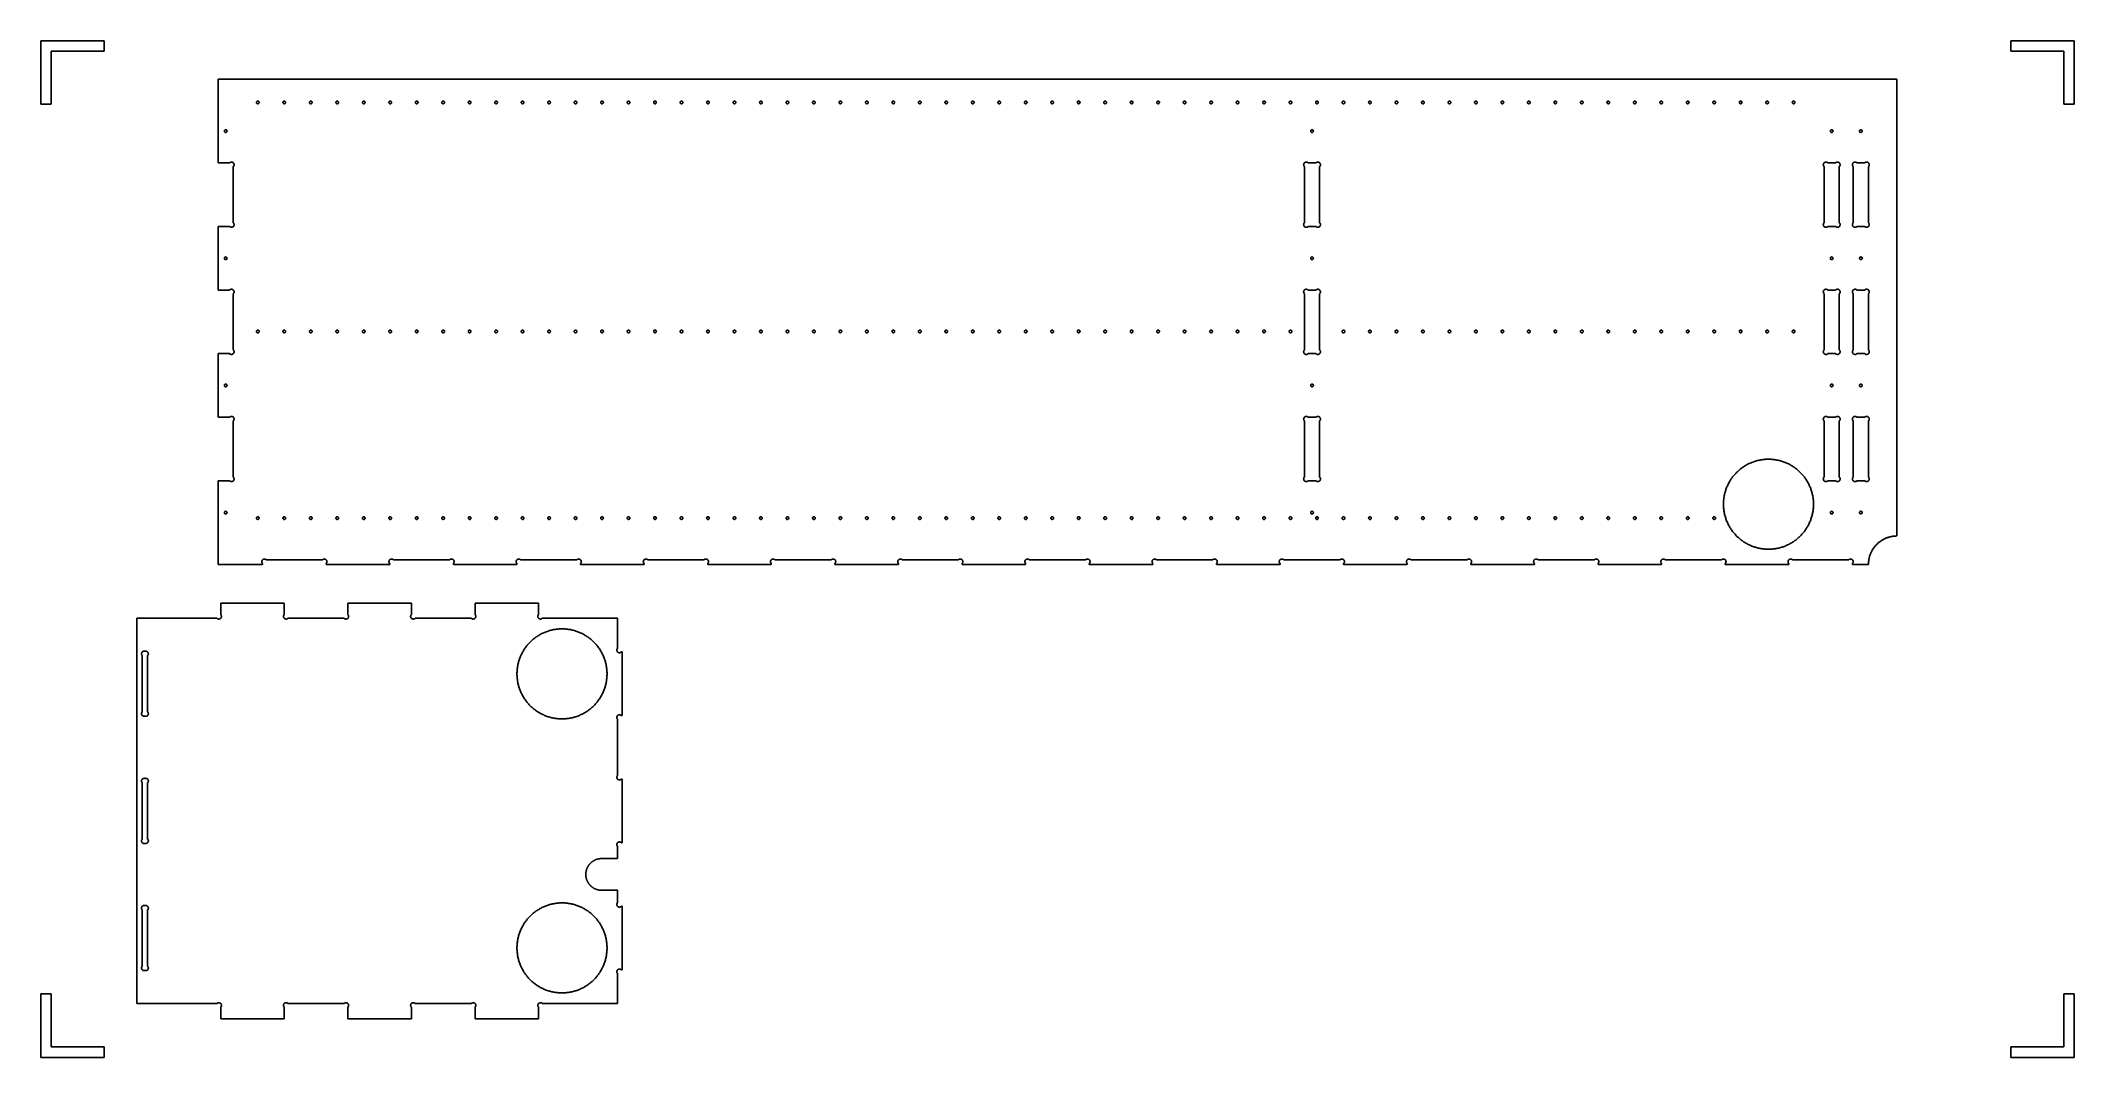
# Model space of a CAD drawing. Extents: x 0 to 96, y 0 to 48.
import ezdxf

# ---------------------------------------------------------------- set-up
doc = ezdxf.new("R2010")
doc.units = 0
doc.layers.add('Layer_1', color=7, linetype='CONTINUOUS')

msp = doc.modelspace()

# ---------------------------------------------------------------- linework, layer by layer
at = {"layer": 'Layer_1', "color": 7}
for p, q in [((3.005556, 48.005556), (0.005556, 48.005556)), ((0.005556, 48.005556), (0.005556, 45.005556)), ((3.005556, 47.505556), (3.005556, 48.005556)), ((96.005556, 48.005556), (93.005556, 48.005556)), ((93.005556, 48.005556), (93.005556, 47.505556)), ((96.005556, 45.005556), (96.005556, 48.005556)), ((0.505556, 47.505556), (3.005556, 47.505556)), ((0.505556, 45.005556), (0.505556, 47.505556)), ((93.005556, 47.505556), (95.505556, 47.505556)), ((95.505556, 47.505556), (95.505556, 45.005556)), ((87.630359, 46.182721), (8.380556, 46.182721)), ((8.380556, 46.182721), (8.380556, 42.236264)), ((87.630359, 24.620122), (87.630359, 46.182721)), ((10.199571, 45.116579), (10.201422, 45.120122)), ((10.201422, 45.120122), (10.203508, 45.123666)), ((10.203508, 45.123666), (10.205792, 45.126816)), ((10.205792, 45.126816), (10.208233, 45.129571)), ((10.208233, 45.129571), (10.21091, 45.132721)), ((10.21091, 45.132721), (10.213745, 45.135477)), ((10.213745, 45.135477), (10.216737, 45.137839)), ((10.216737, 45.137839), (10.219886, 45.140201)), ((10.219886, 45.140201), (10.223193, 45.14217)), ((10.223193, 45.14217), (10.226619, 45.144138)), ((10.226619, 45.144138), (10.230122, 45.146107)), ((10.230122, 45.146107), (10.233784, 45.147288)), ((10.233784, 45.147288), (10.237485, 45.148862)), ((10.237485, 45.148862), (10.241264, 45.149651)), ((10.241264, 45.14965), (10.245122, 45.150439)), ((10.245122, 45.150438), (10.24902, 45.151227)), ((10.24902, 45.151224), (10.252957, 45.151224)), ((10.252957, 45.151224), (10.256855, 45.151224)), ((10.256855, 45.151224), (10.260792, 45.151224)), ((10.260792, 45.151224), (10.264689, 45.150836)), ((10.264689, 45.150831), (10.268548, 45.150042)), ((10.268548, 45.150043), (10.272367, 45.149254)), ((10.272367, 45.149257), (10.276107, 45.148076)), ((10.276107, 45.148076), (10.279768, 45.1465)), ((10.279768, 45.1465), (10.283351, 45.144926)), ((10.283351, 45.144926), (10.286815, 45.142957)), ((10.286815, 45.142957), (10.290162, 45.140989)), ((10.290162, 45.140989), (10.293351, 45.138627)), ((10.293351, 45.138627), (10.296382, 45.136264)), ((10.296382, 45.136264), (10.299296, 45.133508)), ((10.299296, 45.133508), (10.302012, 45.130752)), ((10.302012, 45.130752), (10.304532, 45.127602)), ((10.304532, 45.127602), (10.306894, 45.124453)), ((10.306894, 45.124453), (10.30902, 45.121303)), ((10.30902, 45.121303), (10.310949, 45.11776)), ((11.449571, 45.116579), (11.451422, 45.120122)), ((11.451422, 45.120122), (11.453508, 45.123666)), ((11.453508, 45.123666), (11.455792, 45.126816)), ((11.455792, 45.126816), (11.458232, 45.129571)), ((11.458232, 45.129571), (11.46091, 45.132721)), ((11.46091, 45.132721), (11.463744, 45.135477)), ((11.463744, 45.135477), (11.466737, 45.137839)), ((11.466737, 45.137839), (11.469887, 45.140201)), ((11.469887, 45.140201), (11.473193, 45.14217)), ((11.473193, 45.14217), (11.476619, 45.144138)), ((11.476619, 45.144138), (11.480122, 45.146107)), ((11.480122, 45.146107), (11.483784, 45.147288)), ((11.483784, 45.147288), (11.487484, 45.148862)), ((11.487484, 45.148862), (11.491264, 45.149651)), ((11.491264, 45.14965), (11.495122, 45.150439)), ((11.495122, 45.150438), (11.49902, 45.151227)), ((11.49902, 45.151224), (11.502957, 45.151224)), ((11.502957, 45.151224), (11.506854, 45.151224)), ((11.506854, 45.151224), (11.510792, 45.151224)), ((11.510792, 45.151224), (11.514689, 45.150836)), ((11.514689, 45.150831), (11.518548, 45.150042)), ((11.518548, 45.150043), (11.522367, 45.149254)), ((11.522367, 45.149257), (11.526107, 45.148076)), ((11.526107, 45.148076), (11.529768, 45.1465)), ((11.529768, 45.1465), (11.533351, 45.144926)), ((11.533351, 45.144926), (11.536816, 45.142957)), ((11.536816, 45.142957), (11.540162, 45.140989)), ((11.540162, 45.140989), (11.543351, 45.138627)), ((11.543351, 45.138627), (11.546382, 45.136264)), ((11.546382, 45.136264), (11.549296, 45.133508)), ((11.549296, 45.133508), (11.552012, 45.130752)), ((11.552012, 45.130752), (11.554532, 45.127602)), ((11.554532, 45.127602), (11.556894, 45.124453)), ((11.556894, 45.124453), (11.55902, 45.121303)), ((11.55902, 45.121303), (11.560949, 45.11776)), ((12.699571, 45.116579), (12.701422, 45.120122)), ((12.701422, 45.120122), (12.703508, 45.123666)), ((12.703508, 45.123666), (12.705792, 45.126816)), ((12.705792, 45.126816), (12.708232, 45.129571)), ((12.708232, 45.129571), (12.71091, 45.132721)), ((12.71091, 45.132721), (12.713744, 45.135477)), ((12.713744, 45.135477), (12.716737, 45.137839)), ((12.716737, 45.137839), (12.719887, 45.140201)), ((12.719887, 45.140201), (12.723193, 45.14217)), ((12.723193, 45.14217), (12.726619, 45.144138)), ((12.726619, 45.144138), (12.730122, 45.146107)), ((12.730122, 45.146107), (12.733784, 45.147288)), ((12.733784, 45.147288), (12.737484, 45.148862)), ((12.737484, 45.148862), (12.741264, 45.149651)), ((12.741264, 45.14965), (12.745122, 45.150439)), ((12.745122, 45.150438), (12.74902, 45.151227)), ((12.74902, 45.151224), (12.752957, 45.151224)), ((12.752957, 45.151224), (12.756854, 45.151224)), ((12.756854, 45.151224), (12.760792, 45.151224)), ((12.760792, 45.151224), (12.764689, 45.150836)), ((12.764689, 45.150831), (12.768548, 45.150042)), ((12.768548, 45.150043), (12.772367, 45.149254)), ((12.772367, 45.149257), (12.776107, 45.148076)), ((12.776107, 45.148076), (12.779768, 45.1465)), ((12.779768, 45.1465), (12.783351, 45.144926)), ((12.783351, 45.144926), (12.786816, 45.142957)), ((12.786816, 45.142957), (12.790162, 45.140989)), ((12.790162, 45.140989), (12.793351, 45.138627)), ((12.793351, 45.138627), (12.796382, 45.136264)), ((12.796382, 45.136264), (12.799296, 45.133508)), ((12.799296, 45.133508), (12.802012, 45.130752)), ((12.802012, 45.130752), (12.804532, 45.127602)), ((12.804532, 45.127602), (12.806894, 45.124453)), ((12.806894, 45.124453), (12.80902, 45.121303)), ((12.80902, 45.121303), (12.810949, 45.11776)), ((13.949571, 45.116579), (13.951422, 45.120122)), ((13.951422, 45.120122), (13.953508, 45.123666)), ((13.953508, 45.123666), (13.955792, 45.126816)), ((13.955792, 45.126816), (13.958232, 45.129571)), ((13.958232, 45.129571), (13.96091, 45.132721)), ((13.96091, 45.132721), (13.963744, 45.135477)), ((13.963744, 45.135477), (13.966737, 45.137839)), ((13.966737, 45.137839), (13.969887, 45.140201)), ((13.969887, 45.140201), (13.973193, 45.14217)), ((13.973193, 45.14217), (13.976619, 45.144138)), ((13.976619, 45.144138), (13.980122, 45.146107)), ((13.980122, 45.146107), (13.983784, 45.147288)), ((13.983784, 45.147288), (13.987484, 45.148862)), ((13.987484, 45.148862), (13.991264, 45.149651)), ((13.991264, 45.14965), (13.995122, 45.150439)), ((13.995122, 45.150438), (13.99902, 45.151227)), ((13.99902, 45.151224), (14.002957, 45.151224)), ((14.002957, 45.151224), (14.006854, 45.151224)), ((14.006854, 45.151224), (14.010792, 45.151224)), ((14.010792, 45.151224), (14.014689, 45.150836)), ((14.014689, 45.150831), (14.018548, 45.150042)), ((14.018548, 45.150043), (14.022367, 45.149254)), ((14.022367, 45.149257), (14.026107, 45.148076)), ((14.026107, 45.148076), (14.029768, 45.1465)), ((14.029768, 45.1465), (14.033351, 45.144926)), ((14.033351, 45.144926), (14.036816, 45.142957)), ((14.036816, 45.142957), (14.040162, 45.140989)), ((14.040162, 45.140989), (14.043351, 45.138627)), ((14.043351, 45.138627), (14.046382, 45.136264)), ((14.046382, 45.136264), (14.049296, 45.133508)), ((14.049296, 45.133508), (14.052012, 45.130752)), ((14.052012, 45.130752), (14.054532, 45.127602)), ((14.054532, 45.127602), (14.056894, 45.124453)), ((14.056894, 45.124453), (14.05902, 45.121303)), ((14.05902, 45.121303), (14.060949, 45.11776)), ((15.199571, 45.116579), (15.201422, 45.120122)), ((15.201422, 45.120122), (15.203508, 45.123666)), ((15.203508, 45.123666), (15.205792, 45.126816)), ((15.205792, 45.126816), (15.208232, 45.129571)), ((15.208232, 45.129571), (15.21091, 45.132721)), ((15.21091, 45.132721), (15.213744, 45.135477)), ((15.213744, 45.135477), (15.216737, 45.137839)), ((15.216737, 45.137839), (15.219887, 45.140201)), ((15.219887, 45.140201), (15.223193, 45.14217)), ((15.223193, 45.14217), (15.226619, 45.144138)), ((15.226619, 45.144138), (15.230122, 45.146107)), ((15.230122, 45.146107), (15.233784, 45.147288)), ((15.233784, 45.147288), (15.237484, 45.148862)), ((15.237484, 45.148862), (15.241264, 45.149651)), ((15.241264, 45.14965), (15.245122, 45.150439)), ((15.245122, 45.150438), (15.24902, 45.151227)), ((15.24902, 45.151224), (15.252957, 45.151224)), ((15.252957, 45.151224), (15.256854, 45.151224)), ((15.256854, 45.151224), (15.260792, 45.151224)), ((15.260792, 45.151224), (15.264689, 45.150836)), ((15.264689, 45.150831), (15.268548, 45.150042)), ((15.268548, 45.150043), (15.272367, 45.149254)), ((15.272367, 45.149257), (15.276107, 45.148076)), ((15.276107, 45.148076), (15.279768, 45.1465)), ((15.279768, 45.1465), (15.283351, 45.144926)), ((15.283351, 45.144926), (15.286816, 45.142957)), ((15.286816, 45.142957), (15.290162, 45.140989)), ((15.290162, 45.140989), (15.293351, 45.138627)), ((15.293351, 45.138627), (15.296382, 45.136264)), ((15.296382, 45.136264), (15.299296, 45.133508)), ((15.299296, 45.133508), (15.302012, 45.130752)), ((15.302012, 45.130752), (15.304532, 45.127602)), ((15.304532, 45.127602), (15.306894, 45.124453)), ((15.306894, 45.124453), (15.30902, 45.121303)), ((15.30902, 45.121303), (15.310949, 45.11776)), ((16.449571, 45.116579), (16.451422, 45.120122)), ((16.451422, 45.120122), (16.453508, 45.123666)), ((16.453508, 45.123666), (16.455792, 45.126816)), ((16.455792, 45.126816), (16.458232, 45.129571)), ((16.458232, 45.129571), (16.46091, 45.132721)), ((16.46091, 45.132721), (16.463744, 45.135477)), ((16.463744, 45.135477), (16.466737, 45.137839)), ((16.466737, 45.137839), (16.469887, 45.140201)), ((16.469887, 45.140201), (16.473193, 45.14217)), ((16.473193, 45.14217), (16.476619, 45.144138)), ((16.476619, 45.144138), (16.480122, 45.146107)), ((16.480122, 45.146107), (16.483784, 45.147288)), ((16.483784, 45.147288), (16.487484, 45.148862)), ((16.487484, 45.148862), (16.491264, 45.149651)), ((16.491264, 45.14965), (16.495122, 45.150439)), ((16.495122, 45.150438), (16.49902, 45.151227)), ((16.49902, 45.151224), (16.502957, 45.151224)), ((16.502957, 45.151224), (16.506854, 45.151224)), ((16.506854, 45.151224), (16.510792, 45.151224)), ((16.510792, 45.151224), (16.514689, 45.150836)), ((16.514689, 45.150831), (16.518548, 45.150042)), ((16.518548, 45.150043), (16.522367, 45.149254)), ((16.522367, 45.149257), (16.526107, 45.148076)), ((16.526107, 45.148076), (16.529768, 45.1465)), ((16.529768, 45.1465), (16.533351, 45.144926)), ((16.533351, 45.144926), (16.536816, 45.142957)), ((16.536816, 45.142957), (16.540162, 45.140989)), ((16.540162, 45.140989), (16.543351, 45.138627)), ((16.543351, 45.138627), (16.546382, 45.136264)), ((16.546382, 45.136264), (16.549296, 45.133508)), ((16.549296, 45.133508), (16.552012, 45.130752)), ((16.552012, 45.130752), (16.554532, 45.127602)), ((16.554532, 45.127602), (16.556894, 45.124453)), ((16.556894, 45.124453), (16.55902, 45.121303)), ((16.55902, 45.121303), (16.560949, 45.11776)), ((17.699571, 45.116579), (17.701422, 45.120122)), ((17.701422, 45.120122), (17.703508, 45.123666)), ((17.703508, 45.123666), (17.705792, 45.126816)), ((17.705792, 45.126816), (17.708232, 45.129571)), ((17.708232, 45.129571), (17.71091, 45.132721)), ((17.71091, 45.132721), (17.713744, 45.135477)), ((17.713744, 45.135477), (17.716737, 45.137839)), ((17.716737, 45.137839), (17.719887, 45.140201)), ((17.719887, 45.140201), (17.723193, 45.14217)), ((17.723193, 45.14217), (17.726619, 45.144138)), ((17.726619, 45.144138), (17.730122, 45.146107)), ((17.730122, 45.146107), (17.733784, 45.147288)), ((17.733784, 45.147288), (17.737484, 45.148862)), ((17.737484, 45.148862), (17.741264, 45.149651)), ((17.741264, 45.14965), (17.745122, 45.150439)), ((17.745122, 45.150438), (17.74902, 45.151227)), ((17.74902, 45.151224), (17.752957, 45.151224)), ((17.752957, 45.151224), (17.756854, 45.151224)), ((17.756854, 45.151224), (17.760792, 45.151224)), ((17.760792, 45.151224), (17.764689, 45.150836)), ((17.764689, 45.150831), (17.768548, 45.150042)), ((17.768548, 45.150043), (17.772367, 45.149254)), ((17.772367, 45.149257), (17.776107, 45.148076)), ((17.776107, 45.148076), (17.779768, 45.1465)), ((17.779768, 45.1465), (17.783351, 45.144926)), ((17.783351, 45.144926), (17.786816, 45.142957)), ((17.786816, 45.142957), (17.790162, 45.140989)), ((17.790162, 45.140989), (17.793351, 45.138627)), ((17.793351, 45.138627), (17.796382, 45.136264)), ((17.796382, 45.136264), (17.799296, 45.133508)), ((17.799296, 45.133508), (17.802012, 45.130752)), ((17.802012, 45.130752), (17.804532, 45.127602)), ((17.804532, 45.127602), (17.806894, 45.124453)), ((17.806894, 45.124453), (17.80902, 45.121303)), ((17.80902, 45.121303), (17.810949, 45.11776)), ((18.949571, 45.116579), (18.951422, 45.120122)), ((18.951422, 45.120122), (18.953508, 45.123666)), ((18.953508, 45.123666), (18.955792, 45.126816)), ((18.955792, 45.126816), (18.958232, 45.129571)), ((18.958232, 45.129571), (18.96091, 45.132721)), ((18.96091, 45.132721), (18.963744, 45.135477)), ((18.963744, 45.135477), (18.966737, 45.137839)), ((18.966737, 45.137839), (18.969887, 45.140201)), ((18.969887, 45.140201), (18.973193, 45.14217)), ((18.973193, 45.14217), (18.976619, 45.144138)), ((18.976619, 45.144138), (18.980122, 45.146107)), ((18.980122, 45.146107), (18.983784, 45.147288)), ((18.983784, 45.147288), (18.987484, 45.148862)), ((18.987484, 45.148862), (18.991264, 45.149651)), ((18.991264, 45.14965), (18.995122, 45.150439)), ((18.995122, 45.150438), (18.99902, 45.151227)), ((18.99902, 45.151224), (19.002957, 45.151224)), ((19.002957, 45.151224), (19.006854, 45.151224)), ((19.006854, 45.151224), (19.010792, 45.151224)), ((19.010792, 45.151224), (19.014689, 45.150836)), ((19.014689, 45.150831), (19.018548, 45.150042)), ((19.018548, 45.150043), (19.022367, 45.149254)), ((19.022367, 45.149257), (19.026107, 45.148076)), ((19.026107, 45.148076), (19.029768, 45.1465)), ((19.029768, 45.1465), (19.033351, 45.144926)), ((19.033351, 45.144926), (19.036816, 45.142957)), ((19.036816, 45.142957), (19.040162, 45.140989)), ((19.040162, 45.140989), (19.043351, 45.138627)), ((19.043351, 45.138627), (19.046382, 45.136264)), ((19.046382, 45.136264), (19.049296, 45.133508)), ((19.049296, 45.133508), (19.052012, 45.130752)), ((19.052012, 45.130752), (19.054532, 45.127602)), ((19.054532, 45.127602), (19.056894, 45.124453)), ((19.056894, 45.124453), (19.05902, 45.121303)), ((19.05902, 45.121303), (19.060949, 45.11776)), ((20.199571, 45.116579), (20.201422, 45.120122)), ((20.201422, 45.120122), (20.203508, 45.123666)), ((20.203508, 45.123666), (20.205792, 45.126816)), ((20.205792, 45.126816), (20.208232, 45.129571)), ((20.208232, 45.129571), (20.21091, 45.132721)), ((20.21091, 45.132721), (20.213744, 45.135477)), ((20.213744, 45.135477), (20.216737, 45.137839)), ((20.216737, 45.137839), (20.219887, 45.140201)), ((20.219887, 45.140201), (20.223193, 45.14217)), ((20.223193, 45.14217), (20.226619, 45.144138)), ((20.226619, 45.144138), (20.230122, 45.146107)), ((20.230122, 45.146107), (20.233784, 45.147288)), ((20.233784, 45.147288), (20.237484, 45.148862)), ((20.237484, 45.148862), (20.241264, 45.149651)), ((20.241264, 45.14965), (20.245122, 45.150439)), ((20.245122, 45.150438), (20.24902, 45.151227)), ((20.24902, 45.151224), (20.252957, 45.151224)), ((20.252957, 45.151224), (20.256854, 45.151224)), ((20.256854, 45.151224), (20.260792, 45.151224)), ((20.260792, 45.151224), (20.264689, 45.150836)), ((20.264689, 45.150831), (20.268548, 45.150042)), ((20.268548, 45.150043), (20.272367, 45.149254)), ((20.272367, 45.149257), (20.276107, 45.148076)), ((20.276107, 45.148076), (20.279768, 45.1465)), ((20.279768, 45.1465), (20.283351, 45.144926)), ((20.283351, 45.144926), (20.286816, 45.142957)), ((20.286816, 45.142957), (20.290162, 45.140989)), ((20.290162, 45.140989), (20.293351, 45.138627)), ((20.293351, 45.138627), (20.296382, 45.136264)), ((20.296382, 45.136264), (20.299296, 45.133508)), ((20.299296, 45.133508), (20.302012, 45.130752)), ((20.302012, 45.130752), (20.304532, 45.127602)), ((20.304532, 45.127602), (20.306894, 45.124453)), ((20.306894, 45.124453), (20.30902, 45.121303)), ((20.30902, 45.121303), (20.310949, 45.11776)), ((21.449571, 45.116579), (21.451422, 45.120122)), ((21.451422, 45.120122), (21.453508, 45.123666)), ((21.453508, 45.123666), (21.455792, 45.126816)), ((21.455792, 45.126816), (21.458232, 45.129571)), ((21.458232, 45.129571), (21.46091, 45.132721)), ((21.46091, 45.132721), (21.463744, 45.135477)), ((21.463744, 45.135477), (21.466737, 45.137839)), ((21.466737, 45.137839), (21.469887, 45.140201)), ((21.469887, 45.140201), (21.473193, 45.14217)), ((21.473193, 45.14217), (21.476619, 45.144138)), ((21.476619, 45.144138), (21.480122, 45.146107)), ((21.480122, 45.146107), (21.483784, 45.147288)), ((21.483784, 45.147288), (21.487484, 45.148862)), ((21.487484, 45.148862), (21.491264, 45.149651)), ((21.491264, 45.14965), (21.495122, 45.150439)), ((21.495122, 45.150438), (21.49902, 45.151227)), ((21.49902, 45.151224), (21.502957, 45.151224)), ((21.502957, 45.151224), (21.506854, 45.151224)), ((21.506854, 45.151224), (21.510792, 45.151224)), ((21.510792, 45.151224), (21.514689, 45.150836)), ((21.514689, 45.150831), (21.518548, 45.150042)), ((21.518548, 45.150043), (21.522367, 45.149254)), ((21.522367, 45.149257), (21.526107, 45.148076)), ((21.526107, 45.148076), (21.529768, 45.1465)), ((21.529768, 45.1465), (21.533351, 45.144926)), ((21.533351, 45.144926), (21.536816, 45.142957)), ((21.536816, 45.142957), (21.540162, 45.140989)), ((21.540162, 45.140989), (21.543351, 45.138627)), ((21.543351, 45.138627), (21.546382, 45.136264)), ((21.546382, 45.136264), (21.549296, 45.133508)), ((21.549296, 45.133508), (21.552012, 45.130752)), ((21.552012, 45.130752), (21.554532, 45.127602)), ((21.554532, 45.127602), (21.556894, 45.124453)), ((21.556894, 45.124453), (21.55902, 45.121303)), ((21.55902, 45.121303), (21.560949, 45.11776)), ((22.699571, 45.116579), (22.701422, 45.120122)), ((22.701422, 45.120122), (22.703508, 45.123666)), ((22.703508, 45.123666), (22.705792, 45.126816)), ((22.705792, 45.126816), (22.708232, 45.129571)), ((22.708232, 45.129571), (22.71091, 45.132721)), ((22.71091, 45.132721), (22.713744, 45.135477)), ((22.713744, 45.135477), (22.716737, 45.137839)), ((22.716737, 45.137839), (22.719887, 45.140201)), ((22.719887, 45.140201), (22.723193, 45.14217)), ((22.723193, 45.14217), (22.726619, 45.144138)), ((22.726619, 45.144138), (22.730122, 45.146107)), ((22.730122, 45.146107), (22.733784, 45.147288)), ((22.733784, 45.147288), (22.737484, 45.148862)), ((22.737484, 45.148862), (22.741264, 45.149651)), ((22.741264, 45.14965), (22.745122, 45.150439)), ((22.745122, 45.150438), (22.74902, 45.151227)), ((22.74902, 45.151224), (22.752957, 45.151224)), ((22.752957, 45.151224), (22.756854, 45.151224)), ((22.756854, 45.151224), (22.760792, 45.151224)), ((22.760792, 45.151224), (22.764689, 45.150836)), ((22.764689, 45.150831), (22.768548, 45.150042)), ((22.768548, 45.150043), (22.772367, 45.149254)), ((22.772367, 45.149257), (22.776107, 45.148076)), ((22.776107, 45.148076), (22.779768, 45.1465)), ((22.779768, 45.1465), (22.783351, 45.144926)), ((22.783351, 45.144926), (22.786816, 45.142957)), ((22.786816, 45.142957), (22.790162, 45.140989)), ((22.790162, 45.140989), (22.793351, 45.138627)), ((22.793351, 45.138627), (22.796382, 45.136264)), ((22.796382, 45.136264), (22.799296, 45.133508)), ((22.799296, 45.133508), (22.802012, 45.130752)), ((22.802012, 45.130752), (22.804532, 45.127602)), ((22.804532, 45.127602), (22.806894, 45.124453)), ((22.806894, 45.124453), (22.80902, 45.121303)), ((22.80902, 45.121303), (22.810949, 45.11776)), ((23.949571, 45.116579), (23.951422, 45.120122)), ((23.951422, 45.120122), (23.953508, 45.123666)), ((23.953508, 45.123666), (23.955792, 45.126816)), ((23.955792, 45.126816), (23.958232, 45.129571)), ((23.958232, 45.129571), (23.96091, 45.132721)), ((23.96091, 45.132721), (23.963744, 45.135477)), ((23.963744, 45.135477), (23.966737, 45.137839)), ((23.966737, 45.137839), (23.969887, 45.140201)), ((23.969887, 45.140201), (23.973193, 45.14217)), ((23.973193, 45.14217), (23.976619, 45.144138)), ((23.976619, 45.144138), (23.980122, 45.146107)), ((23.980122, 45.146107), (23.983784, 45.147288)), ((23.983784, 45.147288), (23.987484, 45.148862)), ((23.987484, 45.148862), (23.991264, 45.149651)), ((23.991264, 45.14965), (23.995122, 45.150439)), ((23.995122, 45.150438), (23.99902, 45.151227)), ((23.99902, 45.151224), (24.002957, 45.151224)), ((24.002957, 45.151224), (24.006854, 45.151224)), ((24.006854, 45.151224), (24.010792, 45.151224)), ((24.010792, 45.151224), (24.014689, 45.150836)), ((24.014689, 45.150831), (24.018548, 45.150042)), ((24.018548, 45.150043), (24.022367, 45.149254)), ((24.022367, 45.149257), (24.026107, 45.148076)), ((24.026107, 45.148076), (24.029768, 45.1465)), ((24.029768, 45.1465), (24.033351, 45.144926)), ((24.033351, 45.144926), (24.036816, 45.142957)), ((24.036816, 45.142957), (24.040162, 45.140989)), ((24.040162, 45.140989), (24.043351, 45.138627)), ((24.043351, 45.138627), (24.046382, 45.136264)), ((24.046382, 45.136264), (24.049296, 45.133508)), ((24.049296, 45.133508), (24.052012, 45.130752)), ((24.052012, 45.130752), (24.054532, 45.127602)), ((24.054532, 45.127602), (24.056894, 45.124453)), ((24.056894, 45.124453), (24.05902, 45.121303)), ((24.05902, 45.121303), (24.060949, 45.11776)), ((25.199571, 45.116579), (25.201422, 45.120122)), ((25.201422, 45.120122), (25.203508, 45.123666)), ((25.203508, 45.123666), (25.205792, 45.126816)), ((25.205792, 45.126816), (25.208232, 45.129571)), ((25.208232, 45.129571), (25.21091, 45.132721)), ((25.21091, 45.132721), (25.213744, 45.135477)), ((25.213744, 45.135477), (25.216737, 45.137839)), ((25.216737, 45.137839), (25.219887, 45.140201)), ((25.219887, 45.140201), (25.223193, 45.14217)), ((25.223193, 45.14217), (25.226619, 45.144138)), ((25.226619, 45.144138), (25.230122, 45.146107)), ((25.230122, 45.146107), (25.233784, 45.147288)), ((25.233784, 45.147288), (25.237484, 45.148862)), ((25.237484, 45.148862), (25.241264, 45.149651)), ((25.241264, 45.14965), (25.245122, 45.150439)), ((25.245122, 45.150438), (25.24902, 45.151227)), ((25.24902, 45.151224), (25.252957, 45.151224)), ((25.252957, 45.151224), (25.256854, 45.151224)), ((25.256854, 45.151224), (25.260792, 45.151224)), ((25.260792, 45.151224), (25.264689, 45.150836)), ((25.264689, 45.150831), (25.268548, 45.150042)), ((25.268548, 45.150043), (25.272367, 45.149254)), ((25.272367, 45.149257), (25.276107, 45.148076)), ((25.276107, 45.148076), (25.279768, 45.1465)), ((25.279768, 45.1465), (25.283351, 45.144926)), ((25.283351, 45.144926), (25.286816, 45.142957)), ((25.286816, 45.142957), (25.290162, 45.140989)), ((25.290162, 45.140989), (25.293351, 45.138627)), ((25.293351, 45.138627), (25.296382, 45.136264)), ((25.296382, 45.136264), (25.299296, 45.133508)), ((25.299296, 45.133508), (25.302012, 45.130752)), ((25.302012, 45.130752), (25.304532, 45.127602)), ((25.304532, 45.127602), (25.306894, 45.124453)), ((25.306894, 45.124453), (25.30902, 45.121303)), ((25.30902, 45.121303), (25.310949, 45.11776)), ((26.449571, 45.116579), (26.451422, 45.120122)), ((26.451422, 45.120122), (26.453508, 45.123666)), ((26.453508, 45.123666), (26.455792, 45.126816)), ((26.455792, 45.126816), (26.458232, 45.129571)), ((26.458232, 45.129571), (26.46091, 45.132721)), ((26.46091, 45.132721), (26.463744, 45.135477)), ((26.463744, 45.135477), (26.466737, 45.137839)), ((26.466737, 45.137839), (26.469887, 45.140201)), ((26.469887, 45.140201), (26.473193, 45.14217)), ((26.473193, 45.14217), (26.476619, 45.144138)), ((26.476619, 45.144138), (26.480122, 45.146107)), ((26.480122, 45.146107), (26.483784, 45.147288)), ((26.483784, 45.147288), (26.487484, 45.148862)), ((26.487484, 45.148862), (26.491264, 45.149651)), ((26.491264, 45.14965), (26.495122, 45.150439)), ((26.495122, 45.150438), (26.49902, 45.151227)), ((26.49902, 45.151224), (26.502957, 45.151224)), ((26.502957, 45.151224), (26.506854, 45.151224)), ((26.506854, 45.151224), (26.510792, 45.151224)), ((26.510792, 45.151224), (26.514689, 45.150836)), ((26.514689, 45.150831), (26.518548, 45.150042)), ((26.518548, 45.150043), (26.522367, 45.149254)), ((26.522367, 45.149257), (26.526107, 45.148076)), ((26.526107, 45.148076), (26.529768, 45.1465)), ((26.529768, 45.1465), (26.533351, 45.144926)), ((26.533351, 45.144926), (26.536816, 45.142957)), ((26.536816, 45.142957), (26.540162, 45.140989)), ((26.540162, 45.140989), (26.543351, 45.138627)), ((26.543351, 45.138627), (26.546382, 45.136264)), ((26.546382, 45.136264), (26.549296, 45.133508)), ((26.549296, 45.133508), (26.552012, 45.130752)), ((26.552012, 45.130752), (26.554532, 45.127602)), ((26.554532, 45.127602), (26.556894, 45.124453)), ((26.556894, 45.124453), (26.55902, 45.121303)), ((26.55902, 45.121303), (26.560949, 45.11776)), ((27.699571, 45.116579), (27.701422, 45.120122)), ((27.701422, 45.120122), (27.703508, 45.123666)), ((27.703508, 45.123666), (27.705792, 45.126816)), ((27.705792, 45.126816), (27.708232, 45.129571)), ((27.708232, 45.129571), (27.71091, 45.132721)), ((27.71091, 45.132721), (27.713744, 45.135477)), ((27.713744, 45.135477), (27.716737, 45.137839)), ((27.716737, 45.137839), (27.719887, 45.140201)), ((27.719887, 45.140201), (27.723193, 45.14217)), ((27.723193, 45.14217), (27.726619, 45.144138)), ((27.726619, 45.144138), (27.730122, 45.146107)), ((27.730122, 45.146107), (27.733784, 45.147288)), ((27.733784, 45.147288), (27.737484, 45.148862)), ((27.737484, 45.148862), (27.741264, 45.149651)), ((27.741264, 45.14965), (27.745122, 45.150439)), ((27.745122, 45.150438), (27.74902, 45.151227)), ((27.74902, 45.151224), (27.752957, 45.151224)), ((27.752957, 45.151224), (27.756854, 45.151224)), ((27.756854, 45.151224), (27.760792, 45.151224)), ((27.760792, 45.151224), (27.764689, 45.150836)), ((27.764689, 45.150831), (27.768548, 45.150042)), ((27.768548, 45.150043), (27.772367, 45.149254)), ((27.772367, 45.149257), (27.776107, 45.148076)), ((27.776107, 45.148076), (27.779768, 45.1465)), ((27.779768, 45.1465), (27.783351, 45.144926)), ((27.783351, 45.144926), (27.786816, 45.142957)), ((27.786816, 45.142957), (27.790162, 45.140989)), ((27.790162, 45.140989), (27.793351, 45.138627)), ((27.793351, 45.138627), (27.796382, 45.136264)), ((27.796382, 45.136264), (27.799296, 45.133508)), ((27.799296, 45.133508), (27.802012, 45.130752)), ((27.802012, 45.130752), (27.804532, 45.127602)), ((27.804532, 45.127602), (27.806894, 45.124453)), ((27.806894, 45.124453), (27.80902, 45.121303)), ((27.80902, 45.121303), (27.810949, 45.11776)), ((28.949571, 45.116579), (28.951422, 45.120122)), ((28.951422, 45.120122), (28.953508, 45.123666)), ((28.953508, 45.123666), (28.955792, 45.126816)), ((28.955792, 45.126816), (28.958232, 45.129571)), ((28.958232, 45.129571), (28.96091, 45.132721)), ((28.96091, 45.132721), (28.963744, 45.135477)), ((28.963744, 45.135477), (28.966737, 45.137839)), ((28.966737, 45.137839), (28.969887, 45.140201)), ((28.969887, 45.140201), (28.973193, 45.14217)), ((28.973193, 45.14217), (28.976619, 45.144138)), ((28.976619, 45.144138), (28.980122, 45.146107)), ((28.980122, 45.146107), (28.983784, 45.147288)), ((28.983784, 45.147288), (28.987484, 45.148862)), ((28.987484, 45.148862), (28.991264, 45.149651)), ((28.991264, 45.14965), (28.995122, 45.150439)), ((28.995122, 45.150438), (28.99902, 45.151227)), ((28.99902, 45.151224), (29.002957, 45.151224)), ((29.002957, 45.151224), (29.006854, 45.151224)), ((29.006854, 45.151224), (29.010792, 45.151224)), ((29.010792, 45.151224), (29.014689, 45.150836)), ((29.014689, 45.150831), (29.018548, 45.150042)), ((29.018548, 45.150043), (29.022367, 45.149254)), ((29.022367, 45.149257), (29.026107, 45.148076)), ((29.026107, 45.148076), (29.029768, 45.1465)), ((29.029768, 45.1465), (29.033351, 45.144926)), ((29.033351, 45.144926), (29.036816, 45.142957)), ((29.036816, 45.142957), (29.040162, 45.140989)), ((29.040162, 45.140989), (29.043351, 45.138627)), ((29.043351, 45.138627), (29.046382, 45.136264)), ((29.046382, 45.136264), (29.049296, 45.133508)), ((29.049296, 45.133508), (29.052012, 45.130752)), ((29.052012, 45.130752), (29.054532, 45.127602)), ((29.054532, 45.127602), (29.056894, 45.124453)), ((29.056894, 45.124453), (29.05902, 45.121303)), ((29.05902, 45.121303), (29.060949, 45.11776)), ((30.199571, 45.116579), (30.201422, 45.120122)), ((30.201422, 45.120122), (30.203508, 45.123666)), ((30.203508, 45.123666), (30.205792, 45.126816)), ((30.205792, 45.126816), (30.208232, 45.129571)), ((30.208232, 45.129571), (30.21091, 45.132721)), ((30.21091, 45.132721), (30.213744, 45.135477)), ((30.213744, 45.135477), (30.216737, 45.137839)), ((30.216737, 45.137839), (30.219887, 45.140201)), ((30.219887, 45.140201), (30.223193, 45.14217)), ((30.223193, 45.14217), (30.226619, 45.144138)), ((30.226619, 45.144138), (30.230122, 45.146107)), ((30.230122, 45.146107), (30.233784, 45.147288)), ((30.233784, 45.147288), (30.237484, 45.148862)), ((30.237484, 45.148862), (30.241264, 45.149651)), ((30.241264, 45.14965), (30.245122, 45.150439)), ((30.245122, 45.150438), (30.24902, 45.151227)), ((30.24902, 45.151224), (30.252957, 45.151224)), ((30.252957, 45.151224), (30.256854, 45.151224)), ((30.256854, 45.151224), (30.260792, 45.151224)), ((30.260792, 45.151224), (30.264689, 45.150836)), ((30.264689, 45.150831), (30.268548, 45.150042)), ((30.268548, 45.150043), (30.272367, 45.149254)), ((30.272367, 45.149257), (30.276107, 45.148076)), ((30.276107, 45.148076), (30.279768, 45.1465)), ((30.279768, 45.1465), (30.283351, 45.144926)), ((30.283351, 45.144926), (30.286816, 45.142957)), ((30.286816, 45.142957), (30.290162, 45.140989)), ((30.290162, 45.140989), (30.293351, 45.138627)), ((30.293351, 45.138627), (30.296382, 45.136264)), ((30.296382, 45.136264), (30.299296, 45.133508)), ((30.299296, 45.133508), (30.302012, 45.130752)), ((30.302012, 45.130752), (30.304532, 45.127602)), ((30.304532, 45.127602), (30.306894, 45.124453)), ((30.306894, 45.124453), (30.30902, 45.121303)), ((30.30902, 45.121303), (30.310949, 45.11776)), ((31.449571, 45.116579), (31.451422, 45.120122)), ((31.451422, 45.120122), (31.453508, 45.123666)), ((31.453508, 45.123666), (31.455792, 45.126816)), ((31.455792, 45.126816), (31.458232, 45.129571)), ((31.458232, 45.129571), (31.46091, 45.132721)), ((31.46091, 45.132721), (31.463744, 45.135477)), ((31.463744, 45.135477), (31.466737, 45.137839)), ((31.466737, 45.137839), (31.469887, 45.140201)), ((31.469887, 45.140201), (31.473193, 45.14217)), ((31.473193, 45.14217), (31.476619, 45.144138)), ((31.476619, 45.144138), (31.480122, 45.146107)), ((31.480122, 45.146107), (31.483784, 45.147288)), ((31.483784, 45.147288), (31.487484, 45.148862)), ((31.487484, 45.148862), (31.491264, 45.149651)), ((31.491264, 45.14965), (31.495122, 45.150439)), ((31.495122, 45.150438), (31.49902, 45.151227)), ((31.49902, 45.151224), (31.502957, 45.151224)), ((31.502957, 45.151224), (31.506854, 45.151224)), ((31.506854, 45.151224), (31.510792, 45.151224)), ((31.510792, 45.151224), (31.514689, 45.150836)), ((31.514689, 45.150831), (31.518548, 45.150042)), ((31.518548, 45.150043), (31.522367, 45.149254)), ((31.522367, 45.149257), (31.526107, 45.148076)), ((31.526107, 45.148076), (31.529768, 45.1465)), ((31.529768, 45.1465), (31.533351, 45.144926)), ((31.533351, 45.144926), (31.536816, 45.142957)), ((31.536816, 45.142957), (31.540162, 45.140989)), ((31.540162, 45.140989), (31.543351, 45.138627)), ((31.543351, 45.138627), (31.546382, 45.136264)), ((31.546382, 45.136264), (31.549296, 45.133508)), ((31.549296, 45.133508), (31.552012, 45.130752)), ((31.552012, 45.130752), (31.554532, 45.127602)), ((31.554532, 45.127602), (31.556894, 45.124453)), ((31.556894, 45.124453), (31.55902, 45.121303)), ((31.55902, 45.121303), (31.560949, 45.11776)), ((32.699571, 45.116579), (32.701422, 45.120122)), ((32.701422, 45.120122), (32.703508, 45.123666)), ((32.703508, 45.123666), (32.705792, 45.126816)), ((32.705792, 45.126816), (32.708232, 45.129571)), ((32.708232, 45.129571), (32.71091, 45.132721)), ((32.71091, 45.132721), (32.713744, 45.135477)), ((32.713744, 45.135477), (32.716737, 45.137839)), ((32.716737, 45.137839), (32.719887, 45.140201)), ((32.719887, 45.140201), (32.723193, 45.14217)), ((32.723193, 45.14217), (32.726619, 45.144138)), ((32.726619, 45.144138), (32.730122, 45.146107)), ((32.730122, 45.146107), (32.733784, 45.147288)), ((32.733784, 45.147288), (32.737484, 45.148862)), ((32.737484, 45.148862), (32.741264, 45.149651)), ((32.741264, 45.14965), (32.745122, 45.150439)), ((32.745122, 45.150438), (32.74902, 45.151227)), ((32.74902, 45.151224), (32.752957, 45.151224)), ((32.752957, 45.151224), (32.756854, 45.151224)), ((32.756854, 45.151224), (32.760792, 45.151224)), ((32.760792, 45.151224), (32.764689, 45.150836)), ((32.764689, 45.150831), (32.768548, 45.150042)), ((32.768548, 45.150043), (32.772367, 45.149254)), ((32.772367, 45.149257), (32.776107, 45.148076)), ((32.776107, 45.148076), (32.779768, 45.1465)), ((32.779768, 45.1465), (32.783351, 45.144926)), ((32.783351, 45.144926), (32.786816, 45.142957)), ((32.786816, 45.142957), (32.790162, 45.140989)), ((32.790162, 45.140989), (32.793351, 45.138627)), ((32.793351, 45.138627), (32.796382, 45.136264)), ((32.796382, 45.136264), (32.799296, 45.133508)), ((32.799296, 45.133508), (32.802012, 45.130752)), ((32.802012, 45.130752), (32.804532, 45.127602)), ((32.804532, 45.127602), (32.806894, 45.124453)), ((32.806894, 45.124453), (32.80902, 45.121303)), ((32.80902, 45.121303), (32.810949, 45.11776)), ((33.949571, 45.116579), (33.951422, 45.120122)), ((33.951422, 45.120122), (33.953508, 45.123666)), ((33.953508, 45.123666), (33.955792, 45.126816)), ((33.955792, 45.126816), (33.958232, 45.129571)), ((33.958232, 45.129571), (33.96091, 45.132721)), ((33.96091, 45.132721), (33.963744, 45.135477)), ((33.963744, 45.135477), (33.966737, 45.137839)), ((33.966737, 45.137839), (33.969887, 45.140201)), ((33.969887, 45.140201), (33.973193, 45.14217)), ((33.973193, 45.14217), (33.976619, 45.144138)), ((33.976619, 45.144138), (33.980122, 45.146107)), ((33.980122, 45.146107), (33.983784, 45.147288)), ((33.983784, 45.147288), (33.987484, 45.148862)), ((33.987484, 45.148862), (33.991264, 45.149651)), ((33.991264, 45.14965), (33.995122, 45.150439)), ((33.995122, 45.150438), (33.99902, 45.151227)), ((33.99902, 45.151224), (34.002957, 45.151224)), ((34.002957, 45.151224), (34.006854, 45.151224)), ((34.006854, 45.151224), (34.010792, 45.151224)), ((34.010792, 45.151224), (34.014689, 45.150836)), ((34.014689, 45.150831), (34.018548, 45.150042)), ((34.018548, 45.150043), (34.022367, 45.149254)), ((34.022367, 45.149257), (34.026107, 45.148076)), ((34.026107, 45.148076), (34.029768, 45.1465)), ((34.029768, 45.1465), (34.033351, 45.144926)), ((34.033351, 45.144926), (34.036816, 45.142957)), ((34.036816, 45.142957), (34.040162, 45.140989)), ((34.040162, 45.140989), (34.043351, 45.138627)), ((34.043351, 45.138627), (34.046382, 45.136264)), ((34.046382, 45.136264), (34.049296, 45.133508)), ((34.049296, 45.133508), (34.052012, 45.130752)), ((34.052012, 45.130752), (34.054532, 45.127602)), ((34.054532, 45.127602), (34.056894, 45.124453)), ((34.056894, 45.124453), (34.05902, 45.121303)), ((34.05902, 45.121303), (34.060949, 45.11776)), ((35.199571, 45.116579), (35.201422, 45.120122)), ((35.201422, 45.120122), (35.203508, 45.123666)), ((35.203508, 45.123666), (35.205792, 45.126816)), ((35.205792, 45.126816), (35.208232, 45.129571)), ((35.208232, 45.129571), (35.21091, 45.132721)), ((35.21091, 45.132721), (35.213744, 45.135477)), ((35.213744, 45.135477), (35.216737, 45.137839)), ((35.216737, 45.137839), (35.219887, 45.140201)), ((35.219887, 45.140201), (35.223193, 45.14217)), ((35.223193, 45.14217), (35.226619, 45.144138)), ((35.226619, 45.144138), (35.230122, 45.146107)), ((35.230122, 45.146107), (35.233784, 45.147288)), ((35.233784, 45.147288), (35.237484, 45.148862)), ((35.237484, 45.148862), (35.241264, 45.149651)), ((35.241264, 45.14965), (35.245122, 45.150439)), ((35.245122, 45.150438), (35.24902, 45.151227)), ((35.24902, 45.151224), (35.252957, 45.151224)), ((35.252957, 45.151224), (35.256854, 45.151224)), ((35.256854, 45.151224), (35.260792, 45.151224)), ((35.260792, 45.151224), (35.264689, 45.150836)), ((35.264689, 45.150831), (35.268548, 45.150042)), ((35.268548, 45.150043), (35.272367, 45.149254)), ((35.272367, 45.149257), (35.276107, 45.148076)), ((35.276107, 45.148076), (35.279768, 45.1465)), ((35.279768, 45.1465), (35.283351, 45.144926)), ((35.283351, 45.144926), (35.286816, 45.142957)), ((35.286816, 45.142957), (35.290162, 45.140989)), ((35.290162, 45.140989), (35.293351, 45.138627)), ((35.293351, 45.138627), (35.296382, 45.136264)), ((35.296382, 45.136264), (35.299296, 45.133508)), ((35.299296, 45.133508), (35.302012, 45.130752)), ((35.302012, 45.130752), (35.304532, 45.127602)), ((35.304532, 45.127602), (35.306894, 45.124453)), ((35.306894, 45.124453), (35.30902, 45.121303)), ((35.30902, 45.121303), (35.310949, 45.11776)), ((36.449571, 45.116579), (36.451422, 45.120122)), ((36.451422, 45.120122), (36.453508, 45.123666)), ((36.453508, 45.123666), (36.455792, 45.126816)), ((36.455792, 45.126816), (36.458232, 45.129571)), ((36.458232, 45.129571), (36.46091, 45.132721)), ((36.46091, 45.132721), (36.463744, 45.135477)), ((36.463744, 45.135477), (36.466737, 45.137839)), ((36.466737, 45.137839), (36.469887, 45.140201)), ((36.469887, 45.140201), (36.473193, 45.14217)), ((36.473193, 45.14217), (36.476619, 45.144138)), ((36.476619, 45.144138), (36.480122, 45.146107)), ((36.480122, 45.146107), (36.483784, 45.147288)), ((36.483784, 45.147288), (36.487484, 45.148862)), ((36.487484, 45.148862), (36.491264, 45.149651)), ((36.491264, 45.14965), (36.495122, 45.150439)), ((36.495122, 45.150438), (36.49902, 45.151227)), ((36.49902, 45.151224), (36.502957, 45.151224)), ((36.502957, 45.151224), (36.506854, 45.151224)), ((36.506854, 45.151224), (36.510792, 45.151224)), ((36.510792, 45.151224), (36.514689, 45.150836)), ((36.514689, 45.150831), (36.518548, 45.150042)), ((36.518548, 45.150043), (36.522367, 45.149254)), ((36.522367, 45.149257), (36.526107, 45.148076)), ((36.526107, 45.148076), (36.529768, 45.1465)), ((36.529768, 45.1465), (36.533351, 45.144926)), ((36.533351, 45.144926), (36.536816, 45.142957)), ((36.536816, 45.142957), (36.540162, 45.140989)), ((36.540162, 45.140989), (36.543351, 45.138627)), ((36.543351, 45.138627), (36.546382, 45.136264)), ((36.546382, 45.136264), (36.549296, 45.133508)), ((36.549296, 45.133508), (36.552012, 45.130752)), ((36.552012, 45.130752), (36.554532, 45.127602)), ((36.554532, 45.127602), (36.556894, 45.124453)), ((36.556894, 45.124453), (36.55902, 45.121303)), ((36.55902, 45.121303), (36.560949, 45.11776)), ((37.699571, 45.116579), (37.701422, 45.120122)), ((37.701422, 45.120122), (37.703508, 45.123666)), ((37.703508, 45.123666), (37.705792, 45.126816)), ((37.705792, 45.126816), (37.708232, 45.129571)), ((37.708232, 45.129571), (37.71091, 45.132721)), ((37.71091, 45.132721), (37.713744, 45.135477)), ((37.713744, 45.135477), (37.716737, 45.137839)), ((37.716737, 45.137839), (37.719887, 45.140201)), ((37.719887, 45.140201), (37.723193, 45.14217)), ((37.723193, 45.14217), (37.726619, 45.144138)), ((37.726619, 45.144138), (37.730122, 45.146107)), ((37.730122, 45.146107), (37.733784, 45.147288)), ((37.733784, 45.147288), (37.737484, 45.148862)), ((37.737484, 45.148862), (37.741264, 45.149651)), ((37.741264, 45.14965), (37.745122, 45.150439)), ((37.745122, 45.150438), (37.74902, 45.151227)), ((37.74902, 45.151224), (37.752957, 45.151224)), ((37.752957, 45.151224), (37.756854, 45.151224)), ((37.756854, 45.151224), (37.760792, 45.151224)), ((37.760792, 45.151224), (37.764689, 45.150836)), ((37.764689, 45.150831), (37.768548, 45.150042)), ((37.768548, 45.150043), (37.772367, 45.149254)), ((37.772367, 45.149257), (37.776107, 45.148076)), ((37.776107, 45.148076), (37.779768, 45.1465)), ((37.779768, 45.1465), (37.783351, 45.144926)), ((37.783351, 45.144926), (37.786816, 45.142957)), ((37.786816, 45.142957), (37.790162, 45.140989)), ((37.790162, 45.140989), (37.793351, 45.138627)), ((37.793351, 45.138627), (37.796382, 45.136264)), ((37.796382, 45.136264), (37.799296, 45.133508)), ((37.799296, 45.133508), (37.802012, 45.130752)), ((37.802012, 45.130752), (37.804532, 45.127602)), ((37.804532, 45.127602), (37.806894, 45.124453)), ((37.806894, 45.124453), (37.80902, 45.121303)), ((37.80902, 45.121303), (37.810949, 45.11776)), ((38.949571, 45.116579), (38.951422, 45.120122)), ((38.951422, 45.120122), (38.953508, 45.123666)), ((38.953508, 45.123666), (38.955792, 45.126816)), ((38.955792, 45.126816), (38.958232, 45.129571)), ((38.958232, 45.129571), (38.96091, 45.132721)), ((38.96091, 45.132721), (38.963744, 45.135477)), ((38.963744, 45.135477), (38.966737, 45.137839)), ((38.966737, 45.137839), (38.969887, 45.140201)), ((38.969887, 45.140201), (38.973193, 45.14217)), ((38.973193, 45.14217), (38.976619, 45.144138)), ((38.976619, 45.144138), (38.980122, 45.146107)), ((38.980122, 45.146107), (38.983784, 45.147288)), ((38.983784, 45.147288), (38.987484, 45.148862)), ((38.987484, 45.148862), (38.991264, 45.149651)), ((38.991264, 45.14965), (38.995122, 45.150439)), ((38.995122, 45.150438), (38.99902, 45.151227)), ((38.99902, 45.151224), (39.002957, 45.151224)), ((39.002957, 45.151224), (39.006854, 45.151224)), ((39.006854, 45.151224), (39.010792, 45.151224)), ((39.010792, 45.151224), (39.014689, 45.150836)), ((39.014689, 45.150831), (39.018548, 45.150042)), ((39.018548, 45.150043), (39.022367, 45.149254)), ((39.022367, 45.149257), (39.026107, 45.148076)), ((39.026107, 45.148076), (39.029768, 45.1465)), ((39.029768, 45.1465), (39.033351, 45.144926)), ((39.033351, 45.144926), (39.036816, 45.142957)), ((39.036816, 45.142957), (39.040162, 45.140989)), ((39.040162, 45.140989), (39.043351, 45.138627)), ((39.043351, 45.138627), (39.046382, 45.136264)), ((39.046382, 45.136264), (39.049296, 45.133508)), ((39.049296, 45.133508), (39.052012, 45.130752)), ((39.052012, 45.130752), (39.054532, 45.127602)), ((39.054532, 45.127602), (39.056894, 45.124453)), ((39.056894, 45.124453), (39.05902, 45.121303)), ((39.05902, 45.121303), (39.060949, 45.11776)), ((40.19965, 45.116579), (40.201619, 45.120122)), ((40.201619, 45.120122), (40.203587, 45.123666)), ((40.203587, 45.123666), (40.205949, 45.126816)), ((40.205949, 45.126816), (40.208311, 45.129571)), ((40.208311, 45.129571), (40.211068, 45.132721)), ((40.211068, 45.132721), (40.213823, 45.135477)), ((40.213823, 45.135477), (40.216579, 45.137839)), ((40.216579, 45.137839), (40.219729, 45.140201)), ((40.219729, 45.140201), (40.223272, 45.14217)), ((40.223272, 45.14217), (40.226422, 45.144138)), ((40.226422, 45.144138), (40.229964, 45.146107)), ((40.229964, 45.146107), (40.233902, 45.147288)), ((40.233902, 45.147288), (40.237446, 45.148862)), ((40.237446, 45.148862), (40.241382, 45.149651)), ((40.241382, 45.14965), (40.245319, 45.150439)), ((40.245319, 45.150438), (40.248862, 45.151227)), ((40.248862, 45.151224), (40.2528, 45.151224)), ((40.2528, 45.151224), (40.256737, 45.151224)), ((40.256737, 45.151224), (40.260673, 45.151224)), ((40.260673, 45.151224), (40.264611, 45.150836)), ((40.264611, 45.150831), (40.268548, 45.150042)), ((40.268548, 45.150043), (40.272484, 45.149254)), ((40.272484, 45.149257), (40.276028, 45.148076)), ((40.276028, 45.148076), (40.279964, 45.1465)), ((40.279964, 45.1465), (40.283508, 45.144926)), ((40.283508, 45.144926), (40.286658, 45.142957)), ((40.286658, 45.142957), (40.290201, 45.140989)), ((40.290201, 45.140989), (40.293351, 45.138627)), ((40.293351, 45.138627), (40.2965, 45.136264)), ((40.2965, 45.136264), (40.299257, 45.133508)), ((40.299257, 45.133508), (40.302012, 45.130752)), ((40.302012, 45.130752), (40.304374, 45.127602)), ((40.304374, 45.127602), (40.306737, 45.124453)), ((40.306737, 45.124453), (40.309099, 45.121303)), ((40.309099, 45.121303), (40.311068, 45.11776)), ((41.44965, 45.116579), (41.451619, 45.120122)), ((41.451619, 45.120122), (41.453587, 45.123666)), ((41.453587, 45.123666), (41.455949, 45.126816)), ((41.455949, 45.126816), (41.458311, 45.129571)), ((41.458311, 45.129571), (41.461068, 45.132721)), ((41.461068, 45.132721), (41.463823, 45.135477)), ((41.463823, 45.135477), (41.466579, 45.137839)), ((41.466579, 45.137839), (41.469729, 45.140201)), ((41.469729, 45.140201), (41.473272, 45.14217)), ((41.473272, 45.14217), (41.476422, 45.144138)), ((41.476422, 45.144138), (41.479964, 45.146107)), ((41.479964, 45.146107), (41.483902, 45.147288)), ((41.483902, 45.147288), (41.487446, 45.148862)), ((41.487446, 45.148862), (41.491382, 45.149651)), ((41.491382, 45.14965), (41.495319, 45.150439)), ((41.495319, 45.150438), (41.498862, 45.151227)), ((41.498862, 45.151224), (41.5028, 45.151224)), ((41.5028, 45.151224), (41.506737, 45.151224)), ((41.506737, 45.151224), (41.510673, 45.151224)), ((41.510673, 45.151224), (41.514611, 45.150836)), ((41.514611, 45.150831), (41.518548, 45.150042)), ((41.518548, 45.150043), (41.522484, 45.149254)), ((41.522484, 45.149257), (41.526028, 45.148076)), ((41.526028, 45.148076), (41.529964, 45.1465)), ((41.529964, 45.1465), (41.533508, 45.144926)), ((41.533508, 45.144926), (41.536658, 45.142957)), ((41.536658, 45.142957), (41.540201, 45.140989)), ((41.540201, 45.140989), (41.543351, 45.138627)), ((41.543351, 45.138627), (41.5465, 45.136264)), ((41.5465, 45.136264), (41.549257, 45.133508)), ((41.549257, 45.133508), (41.552012, 45.130752)), ((41.552012, 45.130752), (41.554374, 45.127602)), ((41.554374, 45.127602), (41.556737, 45.124453)), ((41.556737, 45.124453), (41.559099, 45.121303)), ((41.559099, 45.121303), (41.561068, 45.11776)), ((42.69965, 45.116579), (42.701619, 45.120122)), ((42.701619, 45.120122), (42.703587, 45.123666)), ((42.703587, 45.123666), (42.705949, 45.126816)), ((42.705949, 45.126816), (42.708311, 45.129571)), ((42.708311, 45.129571), (42.711068, 45.132721)), ((42.711068, 45.132721), (42.713823, 45.135477)), ((42.713823, 45.135477), (42.716579, 45.137839)), ((42.716579, 45.137839), (42.719729, 45.140201)), ((42.719729, 45.140201), (42.723272, 45.14217)), ((42.723272, 45.14217), (42.726422, 45.144138)), ((42.726422, 45.144138), (42.729964, 45.146107)), ((42.729964, 45.146107), (42.733902, 45.147288)), ((42.733902, 45.147288), (42.737446, 45.148862)), ((42.737446, 45.148862), (42.741382, 45.149651)), ((42.741382, 45.14965), (42.745319, 45.150439)), ((42.745319, 45.150438), (42.748862, 45.151227)), ((42.748862, 45.151224), (42.7528, 45.151224)), ((42.7528, 45.151224), (42.756737, 45.151224)), ((42.756737, 45.151224), (42.760673, 45.151224)), ((42.760673, 45.151224), (42.764611, 45.150836)), ((42.764611, 45.150831), (42.768548, 45.150042)), ((42.768548, 45.150043), (42.772484, 45.149254)), ((42.772484, 45.149257), (42.776028, 45.148076)), ((42.776028, 45.148076), (42.779964, 45.1465)), ((42.779964, 45.1465), (42.783508, 45.144926)), ((42.783508, 45.144926), (42.786658, 45.142957)), ((42.786658, 45.142957), (42.790201, 45.140989)), ((42.790201, 45.140989), (42.793351, 45.138627)), ((42.793351, 45.138627), (42.7965, 45.136264)), ((42.7965, 45.136264), (42.799257, 45.133508)), ((42.799257, 45.133508), (42.802012, 45.130752)), ((42.802012, 45.130752), (42.804374, 45.127602)), ((42.804374, 45.127602), (42.806737, 45.124453)), ((42.806737, 45.124453), (42.809099, 45.121303)), ((42.809099, 45.121303), (42.811068, 45.11776)), ((43.94965, 45.116579), (43.951619, 45.120122)), ((43.951619, 45.120122), (43.953587, 45.123666)), ((43.953587, 45.123666), (43.955949, 45.126816)), ((43.955949, 45.126816), (43.958311, 45.129571)), ((43.958311, 45.129571), (43.961068, 45.132721)), ((43.961068, 45.132721), (43.963823, 45.135477)), ((43.963823, 45.135477), (43.966579, 45.137839)), ((43.966579, 45.137839), (43.969729, 45.140201)), ((43.969729, 45.140201), (43.973272, 45.14217)), ((43.973272, 45.14217), (43.976422, 45.144138)), ((43.976422, 45.144138), (43.979964, 45.146107)), ((43.979964, 45.146107), (43.983902, 45.147288)), ((43.983902, 45.147288), (43.987446, 45.148862)), ((43.987446, 45.148862), (43.991382, 45.149651)), ((43.991382, 45.14965), (43.995319, 45.150439)), ((43.995319, 45.150438), (43.998862, 45.151227)), ((43.998862, 45.151224), (44.0028, 45.151224)), ((44.0028, 45.151224), (44.006737, 45.151224)), ((44.006737, 45.151224), (44.010673, 45.151224)), ((44.010673, 45.151224), (44.014611, 45.150836)), ((44.014611, 45.150831), (44.018548, 45.150042)), ((44.018548, 45.150043), (44.022484, 45.149254)), ((44.022484, 45.149257), (44.026028, 45.148076)), ((44.026028, 45.148076), (44.029964, 45.1465)), ((44.029964, 45.1465), (44.033508, 45.144926)), ((44.033508, 45.144926), (44.036658, 45.142957)), ((44.036658, 45.142957), (44.040201, 45.140989)), ((44.040201, 45.140989), (44.043351, 45.138627)), ((44.043351, 45.138627), (44.0465, 45.136264)), ((44.0465, 45.136264), (44.049257, 45.133508)), ((44.049257, 45.133508), (44.052012, 45.130752)), ((44.052012, 45.130752), (44.054374, 45.127602)), ((44.054374, 45.127602), (44.056737, 45.124453)), ((44.056737, 45.124453), (44.059099, 45.121303)), ((44.059099, 45.121303), (44.061068, 45.11776)), ((45.19965, 45.116579), (45.201619, 45.120122)), ((45.201619, 45.120122), (45.203587, 45.123666)), ((45.203587, 45.123666), (45.205949, 45.126816)), ((45.205949, 45.126816), (45.208311, 45.129571)), ((45.208311, 45.129571), (45.211068, 45.132721)), ((45.211068, 45.132721), (45.213823, 45.135477)), ((45.213823, 45.135477), (45.216579, 45.137839)), ((45.216579, 45.137839), (45.219729, 45.140201)), ((45.219729, 45.140201), (45.223272, 45.14217)), ((45.223272, 45.14217), (45.226422, 45.144138)), ((45.226422, 45.144138), (45.229964, 45.146107)), ((45.229964, 45.146107), (45.233902, 45.147288)), ((45.233902, 45.147288), (45.237446, 45.148862)), ((45.237446, 45.148862), (45.241382, 45.149651)), ((45.241382, 45.14965), (45.245319, 45.150439)), ((45.245319, 45.150438), (45.248862, 45.151227)), ((45.248862, 45.151224), (45.2528, 45.151224)), ((45.2528, 45.151224), (45.256737, 45.151224)), ((45.256737, 45.151224), (45.260673, 45.151224)), ((45.260673, 45.151224), (45.264611, 45.150836)), ((45.264611, 45.150831), (45.268548, 45.150042)), ((45.268548, 45.150043), (45.272484, 45.149254)), ((45.272484, 45.149257), (45.276028, 45.148076)), ((45.276028, 45.148076), (45.279964, 45.1465)), ((45.279964, 45.1465), (45.283508, 45.144926)), ((45.283508, 45.144926), (45.286658, 45.142957)), ((45.286658, 45.142957), (45.290201, 45.140989)), ((45.290201, 45.140989), (45.293351, 45.138627)), ((45.293351, 45.138627), (45.2965, 45.136264)), ((45.2965, 45.136264), (45.299257, 45.133508)), ((45.299257, 45.133508), (45.302012, 45.130752)), ((45.302012, 45.130752), (45.304374, 45.127602)), ((45.304374, 45.127602), (45.306737, 45.124453)), ((45.306737, 45.124453), (45.309099, 45.121303)), ((45.309099, 45.121303), (45.311068, 45.11776)), ((46.44965, 45.116579), (46.451619, 45.120122)), ((46.451619, 45.120122), (46.453587, 45.123666)), ((46.453587, 45.123666), (46.455949, 45.126816)), ((46.455949, 45.126816), (46.458311, 45.129571)), ((46.458311, 45.129571), (46.461068, 45.132721)), ((46.461068, 45.132721), (46.463823, 45.135477)), ((46.463823, 45.135477), (46.466579, 45.137839)), ((46.466579, 45.137839), (46.469729, 45.140201)), ((46.469729, 45.140201), (46.473272, 45.14217)), ((46.473272, 45.14217), (46.476422, 45.144138)), ((46.476422, 45.144138), (46.479964, 45.146107)), ((46.479964, 45.146107), (46.483902, 45.147288)), ((46.483902, 45.147288), (46.487446, 45.148862)), ((46.487446, 45.148862), (46.491382, 45.149651)), ((46.491382, 45.14965), (46.495319, 45.150439)), ((46.495319, 45.150438), (46.498862, 45.151227)), ((46.498862, 45.151224), (46.5028, 45.151224)), ((46.5028, 45.151224), (46.506737, 45.151224)), ((46.506737, 45.151224), (46.510673, 45.151224)), ((46.510673, 45.151224), (46.514611, 45.150836)), ((46.514611, 45.150831), (46.518548, 45.150042)), ((46.518548, 45.150043), (46.522484, 45.149254)), ((46.522484, 45.149257), (46.526028, 45.148076)), ((46.526028, 45.148076), (46.529964, 45.1465)), ((46.529964, 45.1465), (46.533508, 45.144926)), ((46.533508, 45.144926), (46.536658, 45.142957)), ((46.536658, 45.142957), (46.540201, 45.140989)), ((46.540201, 45.140989), (46.543351, 45.138627)), ((46.543351, 45.138627), (46.5465, 45.136264)), ((46.5465, 45.136264), (46.549257, 45.133508)), ((46.549257, 45.133508), (46.552012, 45.130752)), ((46.552012, 45.130752), (46.554374, 45.127602)), ((46.554374, 45.127602), (46.556737, 45.124453)), ((46.556737, 45.124453), (46.559099, 45.121303)), ((46.559099, 45.121303), (46.561068, 45.11776)), ((47.69965, 45.116579), (47.701619, 45.120122)), ((47.701619, 45.120122), (47.703587, 45.123666)), ((47.703587, 45.123666), (47.705949, 45.126816)), ((47.705949, 45.126816), (47.708311, 45.129571)), ((47.708311, 45.129571), (47.711068, 45.132721)), ((47.711068, 45.132721), (47.713823, 45.135477)), ((47.713823, 45.135477), (47.716579, 45.137839)), ((47.716579, 45.137839), (47.719729, 45.140201)), ((47.719729, 45.140201), (47.723272, 45.14217)), ((47.723272, 45.14217), (47.726422, 45.144138)), ((47.726422, 45.144138), (47.729964, 45.146107)), ((47.729964, 45.146107), (47.733902, 45.147288)), ((47.733902, 45.147288), (47.737446, 45.148862)), ((47.737446, 45.148862), (47.741382, 45.149651)), ((47.741382, 45.14965), (47.745319, 45.150439)), ((47.745319, 45.150438), (47.748862, 45.151227)), ((47.748862, 45.151224), (47.7528, 45.151224)), ((47.7528, 45.151224), (47.756737, 45.151224)), ((47.756737, 45.151224), (47.760673, 45.151224)), ((47.760673, 45.151224), (47.764611, 45.150836)), ((47.764611, 45.150831), (47.768548, 45.150042)), ((47.768548, 45.150043), (47.772484, 45.149254)), ((47.772484, 45.149257), (47.776028, 45.148076)), ((47.776028, 45.148076), (47.779964, 45.1465)), ((47.779964, 45.1465), (47.783508, 45.144926)), ((47.783508, 45.144926), (47.786658, 45.142957)), ((47.786658, 45.142957), (47.790201, 45.140989)), ((47.790201, 45.140989), (47.793351, 45.138627)), ((47.793351, 45.138627), (47.7965, 45.136264)), ((47.7965, 45.136264), (47.799257, 45.133508)), ((47.799257, 45.133508), (47.802012, 45.130752)), ((47.802012, 45.130752), (47.804374, 45.127602)), ((47.804374, 45.127602), (47.806737, 45.124453)), ((47.806737, 45.124453), (47.809099, 45.121303)), ((47.809099, 45.121303), (47.811068, 45.11776)), ((48.94965, 45.116579), (48.951619, 45.120122)), ((48.951619, 45.120122), (48.953587, 45.123666)), ((48.953587, 45.123666), (48.955949, 45.126816)), ((48.955949, 45.126816), (48.958311, 45.129571)), ((48.958311, 45.129571), (48.961068, 45.132721)), ((48.961068, 45.132721), (48.963823, 45.135477)), ((48.963823, 45.135477), (48.966579, 45.137839)), ((48.966579, 45.137839), (48.969729, 45.140201)), ((48.969729, 45.140201), (48.973272, 45.14217)), ((48.973272, 45.14217), (48.976422, 45.144138)), ((48.976422, 45.144138), (48.979964, 45.146107)), ((48.979964, 45.146107), (48.983902, 45.147288)), ((48.983902, 45.147288), (48.987446, 45.148862)), ((48.987446, 45.148862), (48.991382, 45.149651)), ((48.991382, 45.14965), (48.995319, 45.150439)), ((48.995319, 45.150438), (48.998862, 45.151227)), ((48.998862, 45.151224), (49.0028, 45.151224)), ((49.0028, 45.151224), (49.006737, 45.151224)), ((49.006737, 45.151224), (49.010673, 45.151224)), ((49.010673, 45.151224), (49.014611, 45.150836)), ((49.014611, 45.150831), (49.018548, 45.150042)), ((49.018548, 45.150043), (49.022484, 45.149254)), ((49.022484, 45.149257), (49.026028, 45.148076)), ((49.026028, 45.148076), (49.029964, 45.1465)), ((49.029964, 45.1465), (49.033508, 45.144926)), ((49.033508, 45.144926), (49.036658, 45.142957)), ((49.036658, 45.142957), (49.040201, 45.140989)), ((49.040201, 45.140989), (49.043351, 45.138627)), ((49.043351, 45.138627), (49.0465, 45.136264)), ((49.0465, 45.136264), (49.049257, 45.133508)), ((49.049257, 45.133508), (49.052012, 45.130752)), ((49.052012, 45.130752), (49.054374, 45.127602)), ((49.054374, 45.127602), (49.056737, 45.124453)), ((49.056737, 45.124453), (49.059099, 45.121303)), ((49.059099, 45.121303), (49.061068, 45.11776)), ((50.19965, 45.116579), (50.201619, 45.120122)), ((50.201619, 45.120122), (50.203587, 45.123666)), ((50.203587, 45.123666), (50.205949, 45.126816)), ((50.205949, 45.126816), (50.208311, 45.129571)), ((50.208311, 45.129571), (50.211068, 45.132721)), ((50.211068, 45.132721), (50.213823, 45.135477)), ((50.213823, 45.135477), (50.216579, 45.137839)), ((50.216579, 45.137839), (50.219729, 45.140201)), ((50.219729, 45.140201), (50.223272, 45.14217)), ((50.223272, 45.14217), (50.226422, 45.144138)), ((50.226422, 45.144138), (50.229964, 45.146107)), ((50.229964, 45.146107), (50.233902, 45.147288)), ((50.233902, 45.147288), (50.237446, 45.148862)), ((50.237446, 45.148862), (50.241382, 45.149651)), ((50.241382, 45.14965), (50.245319, 45.150439)), ((50.245319, 45.150438), (50.248862, 45.151227)), ((50.248862, 45.151224), (50.2528, 45.151224)), ((50.2528, 45.151224), (50.256737, 45.151224)), ((50.256737, 45.151224), (50.260673, 45.151224)), ((50.260673, 45.151224), (50.264611, 45.150836)), ((50.264611, 45.150831), (50.268548, 45.150042)), ((50.268548, 45.150043), (50.272484, 45.149254)), ((50.272484, 45.149257), (50.276028, 45.148076)), ((50.276028, 45.148076), (50.279964, 45.1465)), ((50.279964, 45.1465), (50.283508, 45.144926)), ((50.283508, 45.144926), (50.286658, 45.142957)), ((50.286658, 45.142957), (50.290201, 45.140989)), ((50.290201, 45.140989), (50.293351, 45.138627)), ((50.293351, 45.138627), (50.2965, 45.136264)), ((50.2965, 45.136264), (50.299257, 45.133508)), ((50.299257, 45.133508), (50.302012, 45.130752)), ((50.302012, 45.130752), (50.304374, 45.127602)), ((50.304374, 45.127602), (50.306737, 45.124453)), ((50.306737, 45.124453), (50.309099, 45.121303)), ((50.309099, 45.121303), (50.311068, 45.11776)), ((51.44965, 45.116579), (51.451619, 45.120122)), ((51.451619, 45.120122), (51.453587, 45.123666)), ((51.453587, 45.123666), (51.455949, 45.126816)), ((51.455949, 45.126816), (51.458311, 45.129571)), ((51.458311, 45.129571), (51.461068, 45.132721)), ((51.461068, 45.132721), (51.463823, 45.135477)), ((51.463823, 45.135477), (51.466579, 45.137839)), ((51.466579, 45.137839), (51.469729, 45.140201)), ((51.469729, 45.140201), (51.473272, 45.14217)), ((51.473272, 45.14217), (51.476422, 45.144138)), ((51.476422, 45.144138), (51.479964, 45.146107)), ((51.479964, 45.146107), (51.483902, 45.147288)), ((51.483902, 45.147288), (51.487446, 45.148862)), ((51.487446, 45.148862), (51.491382, 45.149651)), ((51.491382, 45.14965), (51.495319, 45.150439)), ((51.495319, 45.150438), (51.498862, 45.151227)), ((51.498862, 45.151224), (51.5028, 45.151224)), ((51.5028, 45.151224), (51.506737, 45.151224)), ((51.506737, 45.151224), (51.510673, 45.151224)), ((51.510673, 45.151224), (51.514611, 45.150836)), ((51.514611, 45.150831), (51.518548, 45.150042)), ((51.518548, 45.150043), (51.522484, 45.149254)), ((51.522484, 45.149257), (51.526028, 45.148076)), ((51.526028, 45.148076), (51.529964, 45.1465)), ((51.529964, 45.1465), (51.533508, 45.144926)), ((51.533508, 45.144926), (51.536658, 45.142957)), ((51.536658, 45.142957), (51.540201, 45.140989)), ((51.540201, 45.140989), (51.543351, 45.138627)), ((51.543351, 45.138627), (51.5465, 45.136264)), ((51.5465, 45.136264), (51.549257, 45.133508)), ((51.549257, 45.133508), (51.552012, 45.130752)), ((51.552012, 45.130752), (51.554374, 45.127602)), ((51.554374, 45.127602), (51.556737, 45.124453)), ((51.556737, 45.124453), (51.559099, 45.121303)), ((51.559099, 45.121303), (51.561068, 45.11776)), ((52.69965, 45.116579), (52.701619, 45.120122)), ((52.701619, 45.120122), (52.703587, 45.123666)), ((52.703587, 45.123666), (52.705949, 45.126816)), ((52.705949, 45.126816), (52.708311, 45.129571)), ((52.708311, 45.129571), (52.711068, 45.132721)), ((52.711068, 45.132721), (52.713823, 45.135477)), ((52.713823, 45.135477), (52.716579, 45.137839)), ((52.716579, 45.137839), (52.719729, 45.140201)), ((52.719729, 45.140201), (52.723272, 45.14217)), ((52.723272, 45.14217), (52.726422, 45.144138)), ((52.726422, 45.144138), (52.729964, 45.146107)), ((52.729964, 45.146107), (52.733902, 45.147288)), ((52.733902, 45.147288), (52.737446, 45.148862)), ((52.737446, 45.148862), (52.741382, 45.149651)), ((52.741382, 45.14965), (52.745319, 45.150439)), ((52.745319, 45.150438), (52.748862, 45.151227)), ((52.748862, 45.151224), (52.7528, 45.151224)), ((52.7528, 45.151224), (52.756737, 45.151224)), ((52.756737, 45.151224), (52.760673, 45.151224)), ((52.760673, 45.151224), (52.764611, 45.150836)), ((52.764611, 45.150831), (52.768548, 45.150042)), ((52.768548, 45.150043), (52.772484, 45.149254)), ((52.772484, 45.149257), (52.776028, 45.148076)), ((52.776028, 45.148076), (52.779964, 45.1465)), ((52.779964, 45.1465), (52.783508, 45.144926)), ((52.783508, 45.144926), (52.786658, 45.142957)), ((52.786658, 45.142957), (52.790201, 45.140989)), ((52.790201, 45.140989), (52.793351, 45.138627)), ((52.793351, 45.138627), (52.7965, 45.136264)), ((52.7965, 45.136264), (52.799257, 45.133508)), ((52.799257, 45.133508), (52.802012, 45.130752)), ((52.802012, 45.130752), (52.804374, 45.127602)), ((52.804374, 45.127602), (52.806737, 45.124453)), ((52.806737, 45.124453), (52.809099, 45.121303)), ((52.809099, 45.121303), (52.811068, 45.11776)), ((53.94965, 45.116579), (53.951619, 45.120122)), ((53.951619, 45.120122), (53.953587, 45.123666)), ((53.953587, 45.123666), (53.955949, 45.126816)), ((53.955949, 45.126816), (53.958311, 45.129571)), ((53.958311, 45.129571), (53.961068, 45.132721)), ((53.961068, 45.132721), (53.963823, 45.135477)), ((53.963823, 45.135477), (53.966579, 45.137839)), ((53.966579, 45.137839), (53.969729, 45.140201)), ((53.969729, 45.140201), (53.973272, 45.14217)), ((53.973272, 45.14217), (53.976422, 45.144138)), ((53.976422, 45.144138), (53.979964, 45.146107)), ((53.979964, 45.146107), (53.983902, 45.147288)), ((53.983902, 45.147288), (53.987446, 45.148862)), ((53.987446, 45.148862), (53.991382, 45.149651)), ((53.991382, 45.14965), (53.995319, 45.150439)), ((53.995319, 45.150438), (53.998862, 45.151227)), ((53.998862, 45.151224), (54.0028, 45.151224)), ((54.0028, 45.151224), (54.006737, 45.151224)), ((54.006737, 45.151224), (54.010673, 45.151224)), ((54.010673, 45.151224), (54.014611, 45.150836)), ((54.014611, 45.150831), (54.018548, 45.150042)), ((54.018548, 45.150043), (54.022484, 45.149254)), ((54.022484, 45.149257), (54.026028, 45.148076)), ((54.026028, 45.148076), (54.029964, 45.1465)), ((54.029964, 45.1465), (54.033508, 45.144926)), ((54.033508, 45.144926), (54.036658, 45.142957)), ((54.036658, 45.142957), (54.040201, 45.140989)), ((54.040201, 45.140989), (54.043351, 45.138627)), ((54.043351, 45.138627), (54.0465, 45.136264)), ((54.0465, 45.136264), (54.049257, 45.133508)), ((54.049257, 45.133508), (54.052012, 45.130752)), ((54.052012, 45.130752), (54.054374, 45.127602)), ((54.054374, 45.127602), (54.056737, 45.124453)), ((54.056737, 45.124453), (54.059099, 45.121303)), ((54.059099, 45.121303), (54.061068, 45.11776)), ((55.19965, 45.116579), (55.201619, 45.120122)), ((55.201619, 45.120122), (55.203587, 45.123666)), ((55.203587, 45.123666), (55.205949, 45.126816)), ((55.205949, 45.126816), (55.208311, 45.129571)), ((55.208311, 45.129571), (55.211068, 45.132721)), ((55.211068, 45.132721), (55.213823, 45.135477)), ((55.213823, 45.135477), (55.216579, 45.137839)), ((55.216579, 45.137839), (55.219729, 45.140201)), ((55.219729, 45.140201), (55.223272, 45.14217)), ((55.223272, 45.14217), (55.226422, 45.144138)), ((55.226422, 45.144138), (55.229964, 45.146107)), ((55.229964, 45.146107), (55.233902, 45.147288)), ((55.233902, 45.147288), (55.237446, 45.148862)), ((55.237446, 45.148862), (55.241382, 45.149651)), ((55.241382, 45.14965), (55.245319, 45.150439)), ((55.245319, 45.150438), (55.248862, 45.151227)), ((55.248862, 45.151224), (55.2528, 45.151224)), ((55.2528, 45.151224), (55.256737, 45.151224)), ((55.256737, 45.151224), (55.260673, 45.151224)), ((55.260673, 45.151224), (55.264611, 45.150836)), ((55.264611, 45.150831), (55.268548, 45.150042)), ((55.268548, 45.150043), (55.272484, 45.149254)), ((55.272484, 45.149257), (55.276028, 45.148076)), ((55.276028, 45.148076), (55.279964, 45.1465)), ((55.279964, 45.1465), (55.283508, 45.144926)), ((55.283508, 45.144926), (55.286658, 45.142957)), ((55.286658, 45.142957), (55.290201, 45.140989)), ((55.290201, 45.140989), (55.293351, 45.138627)), ((55.293351, 45.138627), (55.2965, 45.136264)), ((55.2965, 45.136264), (55.299257, 45.133508)), ((55.299257, 45.133508), (55.302012, 45.130752)), ((55.302012, 45.130752), (55.304374, 45.127602)), ((55.304374, 45.127602), (55.306737, 45.124453)), ((55.306737, 45.124453), (55.309099, 45.121303)), ((55.309099, 45.121303), (55.311068, 45.11776)), ((56.44965, 45.116579), (56.451619, 45.120122)), ((56.451619, 45.120122), (56.453587, 45.123666)), ((56.453587, 45.123666), (56.455949, 45.126816)), ((56.455949, 45.126816), (56.458311, 45.129571)), ((56.458311, 45.129571), (56.461068, 45.132721)), ((56.461068, 45.132721), (56.463823, 45.135477)), ((56.463823, 45.135477), (56.466579, 45.137839)), ((56.466579, 45.137839), (56.469729, 45.140201)), ((56.469729, 45.140201), (56.473272, 45.14217)), ((56.473272, 45.14217), (56.476422, 45.144138)), ((56.476422, 45.144138), (56.479964, 45.146107)), ((56.479964, 45.146107), (56.483902, 45.147288)), ((56.483902, 45.147288), (56.487446, 45.148862)), ((56.487446, 45.148862), (56.491382, 45.149651)), ((56.491382, 45.14965), (56.495319, 45.150439)), ((56.495319, 45.150438), (56.498862, 45.151227)), ((56.498862, 45.151224), (56.5028, 45.151224)), ((56.5028, 45.151224), (56.506737, 45.151224)), ((56.506737, 45.151224), (56.510673, 45.151224)), ((56.510673, 45.151224), (56.514611, 45.150836)), ((56.514611, 45.150831), (56.518548, 45.150042)), ((56.518548, 45.150043), (56.522484, 45.149254)), ((56.522484, 45.149257), (56.526028, 45.148076)), ((56.526028, 45.148076), (56.529964, 45.1465)), ((56.529964, 45.1465), (56.533508, 45.144926)), ((56.533508, 45.144926), (56.536658, 45.142957)), ((56.536658, 45.142957), (56.540201, 45.140989)), ((56.540201, 45.140989), (56.543351, 45.138627)), ((56.543351, 45.138627), (56.5465, 45.136264)), ((56.5465, 45.136264), (56.549257, 45.133508)), ((56.549257, 45.133508), (56.552012, 45.130752)), ((56.552012, 45.130752), (56.554374, 45.127602)), ((56.554374, 45.127602), (56.556737, 45.124453)), ((56.556737, 45.124453), (56.559099, 45.121303)), ((56.559099, 45.121303), (56.561068, 45.11776)), ((57.69965, 45.116579), (57.701619, 45.120122)), ((57.701619, 45.120122), (57.703587, 45.123666)), ((57.703587, 45.123666), (57.705949, 45.126816)), ((57.705949, 45.126816), (57.708311, 45.129571)), ((57.708311, 45.129571), (57.711068, 45.132721)), ((57.711068, 45.132721), (57.713823, 45.135477)), ((57.713823, 45.135477), (57.716579, 45.137839)), ((57.716579, 45.137839), (57.719729, 45.140201)), ((57.719729, 45.140201), (57.723272, 45.14217)), ((57.723272, 45.14217), (57.726422, 45.144138)), ((57.726422, 45.144138), (57.729964, 45.146107)), ((57.729964, 45.146107), (57.733902, 45.147288)), ((57.733902, 45.147288), (57.737446, 45.148862)), ((57.737446, 45.148862), (57.741382, 45.149651)), ((57.741382, 45.14965), (57.745319, 45.150439)), ((57.745319, 45.150438), (57.748862, 45.151227)), ((57.748862, 45.151224), (57.7528, 45.151224)), ((57.7528, 45.151224), (57.756737, 45.151224)), ((57.756737, 45.151224), (57.760673, 45.151224)), ((57.760673, 45.151224), (57.764611, 45.150836)), ((57.764611, 45.150831), (57.768548, 45.150042)), ((57.768548, 45.150043), (57.772484, 45.149254)), ((57.772484, 45.149257), (57.776028, 45.148076)), ((57.776028, 45.148076), (57.779964, 45.1465)), ((57.779964, 45.1465), (57.783508, 45.144926)), ((57.783508, 45.144926), (57.786658, 45.142957)), ((57.786658, 45.142957), (57.790201, 45.140989)), ((57.790201, 45.140989), (57.793351, 45.138627)), ((57.793351, 45.138627), (57.7965, 45.136264)), ((57.7965, 45.136264), (57.799257, 45.133508)), ((57.799257, 45.133508), (57.802012, 45.130752)), ((57.802012, 45.130752), (57.804374, 45.127602)), ((57.804374, 45.127602), (57.806737, 45.124453)), ((57.806737, 45.124453), (57.809099, 45.121303)), ((57.809099, 45.121303), (57.811068, 45.11776)), ((58.94965, 45.116579), (58.951619, 45.120122)), ((58.951619, 45.120122), (58.953587, 45.123666)), ((58.953587, 45.123666), (58.955949, 45.126816)), ((58.955949, 45.126816), (58.958311, 45.129571)), ((58.958311, 45.129571), (58.961068, 45.132721)), ((58.961068, 45.132721), (58.963823, 45.135477)), ((58.963823, 45.135477), (58.966579, 45.137839)), ((58.966579, 45.137839), (58.969729, 45.140201)), ((58.969729, 45.140201), (58.973272, 45.14217)), ((58.973272, 45.14217), (58.976422, 45.144138)), ((58.976422, 45.144138), (58.979964, 45.146107)), ((58.979964, 45.146107), (58.983902, 45.147288)), ((58.983902, 45.147288), (58.987446, 45.148862)), ((58.987446, 45.148862), (58.991382, 45.149651)), ((58.991382, 45.14965), (58.995319, 45.150439)), ((58.995319, 45.150438), (58.998862, 45.151227)), ((58.998862, 45.151224), (59.0028, 45.151224)), ((59.0028, 45.151224), (59.006737, 45.151224)), ((59.006737, 45.151224), (59.010673, 45.151224)), ((59.010673, 45.151224), (59.014611, 45.150836)), ((59.014611, 45.150831), (59.018548, 45.150042)), ((59.018548, 45.150043), (59.022484, 45.149254)), ((59.022484, 45.149257), (59.026028, 45.148076)), ((59.026028, 45.148076), (59.029964, 45.1465)), ((59.029964, 45.1465), (59.033508, 45.144926)), ((59.033508, 45.144926), (59.036658, 45.142957)), ((59.036658, 45.142957), (59.040201, 45.140989)), ((59.040201, 45.140989), (59.043351, 45.138627)), ((59.043351, 45.138627), (59.0465, 45.136264)), ((59.0465, 45.136264), (59.049257, 45.133508)), ((59.049257, 45.133508), (59.052012, 45.130752)), ((59.052012, 45.130752), (59.054374, 45.127602)), ((59.054374, 45.127602), (59.056737, 45.124453)), ((59.056737, 45.124453), (59.059099, 45.121303)), ((59.059099, 45.121303), (59.061068, 45.11776)), ((60.19965, 45.116579), (60.201619, 45.120122)), ((60.201619, 45.120122), (60.203587, 45.123666)), ((60.203587, 45.123666), (60.205949, 45.126816)), ((60.205949, 45.126816), (60.208311, 45.129571)), ((60.208311, 45.129571), (60.211068, 45.132721)), ((60.211068, 45.132721), (60.213823, 45.135477)), ((60.213823, 45.135477), (60.216579, 45.137839)), ((60.216579, 45.137839), (60.219729, 45.140201)), ((60.219729, 45.140201), (60.223272, 45.14217)), ((60.223272, 45.14217), (60.226422, 45.144138)), ((60.226422, 45.144138), (60.229964, 45.146107)), ((60.229964, 45.146107), (60.233902, 45.147288)), ((60.233902, 45.147288), (60.237446, 45.148862)), ((60.237446, 45.148862), (60.241382, 45.149651)), ((60.241382, 45.14965), (60.245319, 45.150439)), ((60.245319, 45.150438), (60.248862, 45.151227)), ((60.248862, 45.151224), (60.2528, 45.151224)), ((60.2528, 45.151224), (60.256737, 45.151224)), ((60.256737, 45.151224), (60.260673, 45.151224)), ((60.260673, 45.151224), (60.264611, 45.150836)), ((60.264611, 45.150831), (60.268548, 45.150042)), ((60.268548, 45.150043), (60.272484, 45.149254)), ((60.272484, 45.149257), (60.276028, 45.148076)), ((60.276028, 45.148076), (60.279964, 45.1465)), ((60.279964, 45.1465), (60.283508, 45.144926)), ((60.283508, 45.144926), (60.286658, 45.142957)), ((60.286658, 45.142957), (60.290201, 45.140989)), ((60.290201, 45.140989), (60.293351, 45.138627)), ((60.293351, 45.138627), (60.2965, 45.136264)), ((60.2965, 45.136264), (60.299257, 45.133508)), ((60.299257, 45.133508), (60.302012, 45.130752)), ((60.302012, 45.130752), (60.304374, 45.127602)), ((60.304374, 45.127602), (60.306737, 45.124453)), ((60.306737, 45.124453), (60.309099, 45.121303)), ((60.309099, 45.121303), (60.311068, 45.11776)), ((61.44965, 45.116579), (61.451619, 45.120122)), ((61.451619, 45.120122), (61.453587, 45.123666)), ((61.453587, 45.123666), (61.455949, 45.126816)), ((61.455949, 45.126816), (61.458311, 45.129571)), ((61.458311, 45.129571), (61.461068, 45.132721)), ((61.461068, 45.132721), (61.463823, 45.135477)), ((61.463823, 45.135477), (61.466579, 45.137839)), ((61.466579, 45.137839), (61.469729, 45.140201)), ((61.469729, 45.140201), (61.473272, 45.14217)), ((61.473272, 45.14217), (61.476422, 45.144138)), ((61.476422, 45.144138), (61.479964, 45.146107)), ((61.479964, 45.146107), (61.483902, 45.147288)), ((61.483902, 45.147288), (61.487446, 45.148862)), ((61.487446, 45.148862), (61.491382, 45.149651)), ((61.491382, 45.14965), (61.495319, 45.150439)), ((61.495319, 45.150438), (61.498862, 45.151227)), ((61.498862, 45.151224), (61.5028, 45.151224)), ((61.5028, 45.151224), (61.506737, 45.151224)), ((61.506737, 45.151224), (61.510673, 45.151224)), ((61.510673, 45.151224), (61.514611, 45.150836)), ((61.514611, 45.150831), (61.518548, 45.150042)), ((61.518548, 45.150043), (61.522484, 45.149254)), ((61.522484, 45.149257), (61.526028, 45.148076)), ((61.526028, 45.148076), (61.529964, 45.1465)), ((61.529964, 45.1465), (61.533508, 45.144926)), ((61.533508, 45.144926), (61.536658, 45.142957)), ((61.536658, 45.142957), (61.540201, 45.140989)), ((61.540201, 45.140989), (61.543351, 45.138627)), ((61.543351, 45.138627), (61.5465, 45.136264)), ((61.5465, 45.136264), (61.549257, 45.133508)), ((61.549257, 45.133508), (61.552012, 45.130752)), ((61.552012, 45.130752), (61.554374, 45.127602)), ((61.554374, 45.127602), (61.556737, 45.124453)), ((61.556737, 45.124453), (61.559099, 45.121303)), ((61.559099, 45.121303), (61.561068, 45.11776)), ((62.69965, 45.116579), (62.701619, 45.120122)), ((62.701619, 45.120122), (62.703587, 45.123666)), ((62.703587, 45.123666), (62.705949, 45.126816)), ((62.705949, 45.126816), (62.708311, 45.129571)), ((62.708311, 45.129571), (62.711068, 45.132721)), ((62.711068, 45.132721), (62.713823, 45.135477)), ((62.713823, 45.135477), (62.716579, 45.137839)), ((62.716579, 45.137839), (62.719729, 45.140201)), ((62.719729, 45.140201), (62.723272, 45.14217)), ((62.723272, 45.14217), (62.726422, 45.144138)), ((62.726422, 45.144138), (62.729964, 45.146107)), ((62.729964, 45.146107), (62.733902, 45.147288)), ((62.733902, 45.147288), (62.737446, 45.148862)), ((62.737446, 45.148862), (62.741382, 45.149651)), ((62.741382, 45.14965), (62.745319, 45.150439)), ((62.745319, 45.150438), (62.748862, 45.151227)), ((62.748862, 45.151224), (62.7528, 45.151224)), ((62.7528, 45.151224), (62.756737, 45.151224)), ((62.756737, 45.151224), (62.760673, 45.151224)), ((62.760673, 45.151224), (62.764611, 45.150836)), ((62.764611, 45.150831), (62.768548, 45.150042)), ((62.768548, 45.150043), (62.772484, 45.149254)), ((62.772484, 45.149257), (62.776028, 45.148076)), ((62.776028, 45.148076), (62.779964, 45.1465)), ((62.779964, 45.1465), (62.783508, 45.144926)), ((62.783508, 45.144926), (62.786658, 45.142957)), ((62.786658, 45.142957), (62.790201, 45.140989)), ((62.790201, 45.140989), (62.793351, 45.138627)), ((62.793351, 45.138627), (62.7965, 45.136264)), ((62.7965, 45.136264), (62.799257, 45.133508)), ((62.799257, 45.133508), (62.802012, 45.130752)), ((62.802012, 45.130752), (62.804374, 45.127602)), ((62.804374, 45.127602), (62.806737, 45.124453)), ((62.806737, 45.124453), (62.809099, 45.121303)), ((62.809099, 45.121303), (62.811068, 45.11776)), ((63.94965, 45.116579), (63.951619, 45.120122)), ((63.951619, 45.120122), (63.953587, 45.123666)), ((63.953587, 45.123666), (63.955949, 45.126816)), ((63.955949, 45.126816), (63.958311, 45.129571)), ((63.958311, 45.129571), (63.961068, 45.132721)), ((63.961068, 45.132721), (63.963823, 45.135477)), ((63.963823, 45.135477), (63.966579, 45.137839)), ((63.966579, 45.137839), (63.969729, 45.140201)), ((63.969729, 45.140201), (63.973272, 45.14217)), ((63.973272, 45.14217), (63.976422, 45.144138)), ((63.976422, 45.144138), (63.979964, 45.146107)), ((63.979964, 45.146107), (63.983902, 45.147288)), ((63.983902, 45.147288), (63.987446, 45.148862)), ((63.987446, 45.148862), (63.991382, 45.149651)), ((63.991382, 45.14965), (63.995319, 45.150439)), ((63.995319, 45.150438), (63.998862, 45.151227)), ((63.998862, 45.151224), (64.0028, 45.151224)), ((64.0028, 45.151224), (64.006737, 45.151224)), ((64.006737, 45.151224), (64.010673, 45.151224)), ((64.010673, 45.151224), (64.014611, 45.150836)), ((64.014611, 45.150831), (64.018548, 45.150042)), ((64.018548, 45.150043), (64.022484, 45.149254)), ((64.022484, 45.149257), (64.026028, 45.148076)), ((64.026028, 45.148076), (64.029964, 45.1465)), ((64.029964, 45.1465), (64.033508, 45.144926)), ((64.033508, 45.144926), (64.036658, 45.142957)), ((64.036658, 45.142957), (64.040201, 45.140989)), ((64.040201, 45.140989), (64.043351, 45.138627)), ((64.043351, 45.138627), (64.0465, 45.136264)), ((64.0465, 45.136264), (64.049257, 45.133508)), ((64.049257, 45.133508), (64.052012, 45.130752)), ((64.052012, 45.130752), (64.054374, 45.127602)), ((64.054374, 45.127602), (64.056737, 45.124453)), ((64.056737, 45.124453), (64.059099, 45.121303)), ((64.059099, 45.121303), (64.061068, 45.11776)), ((65.19965, 45.116579), (65.201619, 45.120122)), ((65.201619, 45.120122), (65.203587, 45.123666)), ((65.203587, 45.123666), (65.205949, 45.126816)), ((65.205949, 45.126816), (65.208311, 45.129571)), ((65.208311, 45.129571), (65.211068, 45.132721)), ((65.211068, 45.132721), (65.213823, 45.135477)), ((65.213823, 45.135477), (65.216579, 45.137839)), ((65.216579, 45.137839), (65.219729, 45.140201)), ((65.219729, 45.140201), (65.223272, 45.14217)), ((65.223272, 45.14217), (65.226422, 45.144138)), ((65.226422, 45.144138), (65.229964, 45.146107)), ((65.229964, 45.146107), (65.233902, 45.147288)), ((65.233902, 45.147288), (65.237446, 45.148862)), ((65.237446, 45.148862), (65.241382, 45.149651)), ((65.241382, 45.14965), (65.245319, 45.150439)), ((65.245319, 45.150438), (65.248862, 45.151227)), ((65.248862, 45.151224), (65.2528, 45.151224)), ((65.2528, 45.151224), (65.256737, 45.151224)), ((65.256737, 45.151224), (65.260673, 45.151224)), ((65.260673, 45.151224), (65.264611, 45.150836)), ((65.264611, 45.150831), (65.268548, 45.150042)), ((65.268548, 45.150043), (65.272484, 45.149254)), ((65.272484, 45.149257), (65.276028, 45.148076)), ((65.276028, 45.148076), (65.279964, 45.1465)), ((65.279964, 45.1465), (65.283508, 45.144926)), ((65.283508, 45.144926), (65.286658, 45.142957)), ((65.286658, 45.142957), (65.290201, 45.140989)), ((65.290201, 45.140989), (65.293351, 45.138627)), ((65.293351, 45.138627), (65.2965, 45.136264)), ((65.2965, 45.136264), (65.299257, 45.133508)), ((65.299257, 45.133508), (65.302012, 45.130752)), ((65.302012, 45.130752), (65.304374, 45.127602)), ((65.304374, 45.127602), (65.306737, 45.124453)), ((65.306737, 45.124453), (65.309099, 45.121303)), ((65.309099, 45.121303), (65.311068, 45.11776)), ((66.44965, 45.116579), (66.451619, 45.120122)), ((66.451619, 45.120122), (66.453587, 45.123666)), ((66.453587, 45.123666), (66.455949, 45.126816)), ((66.455949, 45.126816), (66.458311, 45.129571)), ((66.458311, 45.129571), (66.461068, 45.132721)), ((66.461068, 45.132721), (66.463823, 45.135477)), ((66.463823, 45.135477), (66.466579, 45.137839)), ((66.466579, 45.137839), (66.469729, 45.140201)), ((66.469729, 45.140201), (66.473272, 45.14217)), ((66.473272, 45.14217), (66.476422, 45.144138)), ((66.476422, 45.144138), (66.479964, 45.146107)), ((66.479964, 45.146107), (66.483902, 45.147288)), ((66.483902, 45.147288), (66.487446, 45.148862)), ((66.487446, 45.148862), (66.491382, 45.149651)), ((66.491382, 45.14965), (66.495319, 45.150439)), ((66.495319, 45.150438), (66.498862, 45.151227)), ((66.498862, 45.151224), (66.5028, 45.151224)), ((66.5028, 45.151224), (66.506737, 45.151224)), ((66.506737, 45.151224), (66.510673, 45.151224)), ((66.510673, 45.151224), (66.514611, 45.150836)), ((66.514611, 45.150831), (66.518548, 45.150042)), ((66.518548, 45.150043), (66.522484, 45.149254)), ((66.522484, 45.149257), (66.526028, 45.148076)), ((66.526028, 45.148076), (66.529964, 45.1465)), ((66.529964, 45.1465), (66.533508, 45.144926)), ((66.533508, 45.144926), (66.536658, 45.142957)), ((66.536658, 45.142957), (66.540201, 45.140989)), ((66.540201, 45.140989), (66.543351, 45.138627)), ((66.543351, 45.138627), (66.5465, 45.136264)), ((66.5465, 45.136264), (66.549257, 45.133508)), ((66.549257, 45.133508), (66.552012, 45.130752)), ((66.552012, 45.130752), (66.554374, 45.127602)), ((66.554374, 45.127602), (66.556737, 45.124453)), ((66.556737, 45.124453), (66.559099, 45.121303)), ((66.559099, 45.121303), (66.561068, 45.11776)), ((67.69965, 45.116579), (67.701619, 45.120122)), ((67.701619, 45.120122), (67.703587, 45.123666)), ((67.703587, 45.123666), (67.705949, 45.126816)), ((67.705949, 45.126816), (67.708311, 45.129571)), ((67.708311, 45.129571), (67.711068, 45.132721)), ((67.711068, 45.132721), (67.713823, 45.135477)), ((67.713823, 45.135477), (67.716579, 45.137839)), ((67.716579, 45.137839), (67.719729, 45.140201)), ((67.719729, 45.140201), (67.723272, 45.14217)), ((67.723272, 45.14217), (67.726422, 45.144138)), ((67.726422, 45.144138), (67.729964, 45.146107)), ((67.729964, 45.146107), (67.733902, 45.147288)), ((67.733902, 45.147288), (67.737446, 45.148862)), ((67.737446, 45.148862), (67.741382, 45.149651)), ((67.741382, 45.14965), (67.745319, 45.150439)), ((67.745319, 45.150438), (67.748862, 45.151227)), ((67.748862, 45.151224), (67.7528, 45.151224)), ((67.7528, 45.151224), (67.756737, 45.151224)), ((67.756737, 45.151224), (67.760673, 45.151224)), ((67.760673, 45.151224), (67.764611, 45.150836)), ((67.764611, 45.150831), (67.768548, 45.150042)), ((67.768548, 45.150043), (67.772484, 45.149254)), ((67.772484, 45.149257), (67.776028, 45.148076)), ((67.776028, 45.148076), (67.779964, 45.1465)), ((67.779964, 45.1465), (67.783508, 45.144926)), ((67.783508, 45.144926), (67.786658, 45.142957)), ((67.786658, 45.142957), (67.790201, 45.140989)), ((67.790201, 45.140989), (67.793351, 45.138627)), ((67.793351, 45.138627), (67.7965, 45.136264)), ((67.7965, 45.136264), (67.799257, 45.133508)), ((67.799257, 45.133508), (67.802012, 45.130752)), ((67.802012, 45.130752), (67.804374, 45.127602)), ((67.804374, 45.127602), (67.806737, 45.124453)), ((67.806737, 45.124453), (67.809099, 45.121303)), ((67.809099, 45.121303), (67.811068, 45.11776)), ((68.94965, 45.116579), (68.951619, 45.120122)), ((68.951619, 45.120122), (68.953587, 45.123666)), ((68.953587, 45.123666), (68.955949, 45.126816)), ((68.955949, 45.126816), (68.958311, 45.129571)), ((68.958311, 45.129571), (68.961068, 45.132721)), ((68.961068, 45.132721), (68.963823, 45.135477)), ((68.963823, 45.135477), (68.966579, 45.137839)), ((68.966579, 45.137839), (68.969729, 45.140201)), ((68.969729, 45.140201), (68.973272, 45.14217)), ((68.973272, 45.14217), (68.976422, 45.144138)), ((68.976422, 45.144138), (68.979964, 45.146107)), ((68.979964, 45.146107), (68.983902, 45.147288)), ((68.983902, 45.147288), (68.987446, 45.148862)), ((68.987446, 45.148862), (68.991382, 45.149651)), ((68.991382, 45.14965), (68.995319, 45.150439)), ((68.995319, 45.150438), (68.998862, 45.151227)), ((68.998862, 45.151224), (69.0028, 45.151224)), ((69.0028, 45.151224), (69.006737, 45.151224)), ((69.006737, 45.151224), (69.010673, 45.151224)), ((69.010673, 45.151224), (69.014611, 45.150836)), ((69.014611, 45.150831), (69.018548, 45.150042)), ((69.018548, 45.150043), (69.022484, 45.149254)), ((69.022484, 45.149257), (69.026028, 45.148076)), ((69.026028, 45.148076), (69.029964, 45.1465)), ((69.029964, 45.1465), (69.033508, 45.144926)), ((69.033508, 45.144926), (69.036658, 45.142957)), ((69.036658, 45.142957), (69.040201, 45.140989)), ((69.040201, 45.140989), (69.043351, 45.138627)), ((69.043351, 45.138627), (69.0465, 45.136264)), ((69.0465, 45.136264), (69.049257, 45.133508)), ((69.049257, 45.133508), (69.052012, 45.130752)), ((69.052012, 45.130752), (69.054374, 45.127602)), ((69.054374, 45.127602), (69.056737, 45.124453)), ((69.056737, 45.124453), (69.059099, 45.121303)), ((69.059099, 45.121303), (69.061068, 45.11776)), ((70.19965, 45.116579), (70.201619, 45.120122)), ((70.201619, 45.120122), (70.203587, 45.123666)), ((70.203587, 45.123666), (70.205949, 45.126816)), ((70.205949, 45.126816), (70.208311, 45.129571)), ((70.208311, 45.129571), (70.211068, 45.132721)), ((70.211068, 45.132721), (70.213823, 45.135477)), ((70.213823, 45.135477), (70.216579, 45.137839)), ((70.216579, 45.137839), (70.219729, 45.140201)), ((70.219729, 45.140201), (70.223272, 45.14217)), ((70.223272, 45.14217), (70.226422, 45.144138)), ((70.226422, 45.144138), (70.229964, 45.146107)), ((70.229964, 45.146107), (70.233902, 45.147288)), ((70.233902, 45.147288), (70.237446, 45.148862)), ((70.237446, 45.148862), (70.241382, 45.149651)), ((70.241382, 45.14965), (70.245319, 45.150439)), ((70.245319, 45.150438), (70.248862, 45.151227)), ((70.248862, 45.151224), (70.2528, 45.151224)), ((70.2528, 45.151224), (70.256737, 45.151224)), ((70.256737, 45.151224), (70.260673, 45.151224)), ((70.260673, 45.151224), (70.264611, 45.150836)), ((70.264611, 45.150831), (70.268548, 45.150042)), ((70.268548, 45.150043), (70.272484, 45.149254)), ((70.272484, 45.149257), (70.276028, 45.148076)), ((70.276028, 45.148076), (70.279964, 45.1465)), ((70.279964, 45.1465), (70.283508, 45.144926)), ((70.283508, 45.144926), (70.286658, 45.142957)), ((70.286658, 45.142957), (70.290201, 45.140989)), ((70.290201, 45.140989), (70.293351, 45.138627)), ((70.293351, 45.138627), (70.2965, 45.136264)), ((70.2965, 45.136264), (70.299257, 45.133508)), ((70.299257, 45.133508), (70.302012, 45.130752)), ((70.302012, 45.130752), (70.304374, 45.127602)), ((70.304374, 45.127602), (70.306737, 45.124453)), ((70.306737, 45.124453), (70.309099, 45.121303)), ((70.309099, 45.121303), (70.311068, 45.11776)), ((71.44965, 45.116579), (71.451619, 45.120122)), ((71.451619, 45.120122), (71.453587, 45.123666)), ((71.453587, 45.123666), (71.455949, 45.126816)), ((71.455949, 45.126816), (71.458311, 45.129571)), ((71.458311, 45.129571), (71.461068, 45.132721)), ((71.461068, 45.132721), (71.463823, 45.135477)), ((71.463823, 45.135477), (71.466579, 45.137839)), ((71.466579, 45.137839), (71.469729, 45.140201)), ((71.469729, 45.140201), (71.473272, 45.14217)), ((71.473272, 45.14217), (71.476422, 45.144138)), ((71.476422, 45.144138), (71.479964, 45.146107)), ((71.479964, 45.146107), (71.483902, 45.147288)), ((71.483902, 45.147288), (71.487446, 45.148862)), ((71.487446, 45.148862), (71.491382, 45.149651)), ((71.491382, 45.14965), (71.495319, 45.150439)), ((71.495319, 45.150438), (71.498862, 45.151227)), ((71.498862, 45.151224), (71.5028, 45.151224)), ((71.5028, 45.151224), (71.506737, 45.151224)), ((71.506737, 45.151224), (71.510673, 45.151224)), ((71.510673, 45.151224), (71.514611, 45.150836)), ((71.514611, 45.150831), (71.518548, 45.150042)), ((71.518548, 45.150043), (71.522484, 45.149254)), ((71.522484, 45.149257), (71.526028, 45.148076)), ((71.526028, 45.148076), (71.529964, 45.1465)), ((71.529964, 45.1465), (71.533508, 45.144926)), ((71.533508, 45.144926), (71.536658, 45.142957)), ((71.536658, 45.142957), (71.540201, 45.140989)), ((71.540201, 45.140989), (71.543351, 45.138627)), ((71.543351, 45.138627), (71.5465, 45.136264)), ((71.5465, 45.136264), (71.549257, 45.133508)), ((71.549257, 45.133508), (71.552012, 45.130752)), ((71.552012, 45.130752), (71.554374, 45.127602)), ((71.554374, 45.127602), (71.556737, 45.124453)), ((71.556737, 45.124453), (71.559099, 45.121303)), ((71.559099, 45.121303), (71.561068, 45.11776)), ((72.69965, 45.116579), (72.701619, 45.120122)), ((72.701619, 45.120122), (72.703587, 45.123666)), ((72.703587, 45.123666), (72.705949, 45.126816)), ((72.705949, 45.126816), (72.708311, 45.129571)), ((72.708311, 45.129571), (72.711068, 45.132721)), ((72.711068, 45.132721), (72.713823, 45.135477)), ((72.713823, 45.135477), (72.716579, 45.137839)), ((72.716579, 45.137839), (72.719729, 45.140201)), ((72.719729, 45.140201), (72.723272, 45.14217)), ((72.723272, 45.14217), (72.726422, 45.144138)), ((72.726422, 45.144138), (72.729964, 45.146107)), ((72.729964, 45.146107), (72.733902, 45.147288)), ((72.733902, 45.147288), (72.737446, 45.148862)), ((72.737446, 45.148862), (72.741382, 45.149651)), ((72.741382, 45.14965), (72.745319, 45.150439)), ((72.745319, 45.150438), (72.748862, 45.151227)), ((72.748862, 45.151224), (72.7528, 45.151224)), ((72.7528, 45.151224), (72.756737, 45.151224)), ((72.756737, 45.151224), (72.760673, 45.151224)), ((72.760673, 45.151224), (72.764611, 45.150836)), ((72.764611, 45.150831), (72.768548, 45.150042)), ((72.768548, 45.150043), (72.772484, 45.149254)), ((72.772484, 45.149257), (72.776028, 45.148076)), ((72.776028, 45.148076), (72.779964, 45.1465)), ((72.779964, 45.1465), (72.783508, 45.144926)), ((72.783508, 45.144926), (72.786658, 45.142957)), ((72.786658, 45.142957), (72.790201, 45.140989)), ((72.790201, 45.140989), (72.793351, 45.138627)), ((72.793351, 45.138627), (72.7965, 45.136264)), ((72.7965, 45.136264), (72.799257, 45.133508)), ((72.799257, 45.133508), (72.802012, 45.130752)), ((72.802012, 45.130752), (72.804374, 45.127602)), ((72.804374, 45.127602), (72.806737, 45.124453)), ((72.806737, 45.124453), (72.809099, 45.121303)), ((72.809099, 45.121303), (72.811068, 45.11776)), ((73.94965, 45.116579), (73.951619, 45.120122)), ((73.951619, 45.120122), (73.953587, 45.123666)), ((73.953587, 45.123666), (73.955949, 45.126816)), ((73.955949, 45.126816), (73.958311, 45.129571)), ((73.958311, 45.129571), (73.961068, 45.132721)), ((73.961068, 45.132721), (73.963823, 45.135477)), ((73.963823, 45.135477), (73.966579, 45.137839)), ((73.966579, 45.137839), (73.969729, 45.140201)), ((73.969729, 45.140201), (73.973272, 45.14217)), ((73.973272, 45.14217), (73.976422, 45.144138)), ((73.976422, 45.144138), (73.979964, 45.146107)), ((73.979964, 45.146107), (73.983902, 45.147288)), ((73.983902, 45.147288), (73.987446, 45.148862)), ((73.987446, 45.148862), (73.991382, 45.149651)), ((73.991382, 45.14965), (73.995319, 45.150439)), ((73.995319, 45.150438), (73.998862, 45.151227)), ((73.998862, 45.151224), (74.0028, 45.151224)), ((74.0028, 45.151224), (74.006737, 45.151224)), ((74.006737, 45.151224), (74.010673, 45.151224)), ((74.010673, 45.151224), (74.014611, 45.150836)), ((74.014611, 45.150831), (74.018548, 45.150042)), ((74.018548, 45.150043), (74.022484, 45.149254)), ((74.022484, 45.149257), (74.026028, 45.148076)), ((74.026028, 45.148076), (74.029964, 45.1465)), ((74.029964, 45.1465), (74.033508, 45.144926)), ((74.033508, 45.144926), (74.036658, 45.142957)), ((74.036658, 45.142957), (74.040201, 45.140989)), ((74.040201, 45.140989), (74.043351, 45.138627)), ((74.043351, 45.138627), (74.0465, 45.136264)), ((74.0465, 45.136264), (74.049257, 45.133508)), ((74.049257, 45.133508), (74.052012, 45.130752)), ((74.052012, 45.130752), (74.054374, 45.127602)), ((74.054374, 45.127602), (74.056737, 45.124453)), ((74.056737, 45.124453), (74.059099, 45.121303)), ((74.059099, 45.121303), (74.061068, 45.11776)), ((75.19965, 45.116579), (75.201619, 45.120122)), ((75.201619, 45.120122), (75.203587, 45.123666)), ((75.203587, 45.123666), (75.205949, 45.126816)), ((75.205949, 45.126816), (75.208311, 45.129571)), ((75.208311, 45.129571), (75.211068, 45.132721)), ((75.211068, 45.132721), (75.213823, 45.135477)), ((75.213823, 45.135477), (75.216579, 45.137839)), ((75.216579, 45.137839), (75.219729, 45.140201)), ((75.219729, 45.140201), (75.223272, 45.14217)), ((75.223272, 45.14217), (75.226422, 45.144138)), ((75.226422, 45.144138), (75.229964, 45.146107)), ((75.229964, 45.146107), (75.233902, 45.147288)), ((75.233902, 45.147288), (75.237446, 45.148862)), ((75.237446, 45.148862), (75.241382, 45.149651)), ((75.241382, 45.14965), (75.245319, 45.150439)), ((75.245319, 45.150438), (75.248862, 45.151227)), ((75.248862, 45.151224), (75.2528, 45.151224)), ((75.2528, 45.151224), (75.256737, 45.151224)), ((75.256737, 45.151224), (75.260673, 45.151224)), ((75.260673, 45.151224), (75.264611, 45.150836)), ((75.264611, 45.150831), (75.268548, 45.150042)), ((75.268548, 45.150043), (75.272484, 45.149254)), ((75.272484, 45.149257), (75.276028, 45.148076)), ((75.276028, 45.148076), (75.279964, 45.1465)), ((75.279964, 45.1465), (75.283508, 45.144926)), ((75.283508, 45.144926), (75.286658, 45.142957)), ((75.286658, 45.142957), (75.290201, 45.140989)), ((75.290201, 45.140989), (75.293351, 45.138627)), ((75.293351, 45.138627), (75.2965, 45.136264)), ((75.2965, 45.136264), (75.299257, 45.133508)), ((75.299257, 45.133508), (75.302012, 45.130752)), ((75.302012, 45.130752), (75.304374, 45.127602)), ((75.304374, 45.127602), (75.306737, 45.124453)), ((75.306737, 45.124453), (75.309099, 45.121303)), ((75.309099, 45.121303), (75.311068, 45.11776)), ((76.44965, 45.116579), (76.451619, 45.120122)), ((76.451619, 45.120122), (76.453587, 45.123666)), ((76.453587, 45.123666), (76.455949, 45.126816)), ((76.455949, 45.126816), (76.458311, 45.129571)), ((76.458311, 45.129571), (76.461068, 45.132721)), ((76.461068, 45.132721), (76.463823, 45.135477)), ((76.463823, 45.135477), (76.466579, 45.137839)), ((76.466579, 45.137839), (76.469729, 45.140201)), ((76.469729, 45.140201), (76.473272, 45.14217)), ((76.473272, 45.14217), (76.476422, 45.144138)), ((76.476422, 45.144138), (76.479964, 45.146107)), ((76.479964, 45.146107), (76.483902, 45.147288)), ((76.483902, 45.147288), (76.487446, 45.148862)), ((76.487446, 45.148862), (76.491382, 45.149651)), ((76.491382, 45.14965), (76.495319, 45.150439)), ((76.495319, 45.150438), (76.498862, 45.151227)), ((76.498862, 45.151224), (76.5028, 45.151224)), ((76.5028, 45.151224), (76.506737, 45.151224)), ((76.506737, 45.151224), (76.510673, 45.151224)), ((76.510673, 45.151224), (76.514611, 45.150836)), ((76.514611, 45.150831), (76.518548, 45.150042)), ((76.518548, 45.150043), (76.522484, 45.149254)), ((76.522484, 45.149257), (76.526028, 45.148076)), ((76.526028, 45.148076), (76.529964, 45.1465)), ((76.529964, 45.1465), (76.533508, 45.144926)), ((76.533508, 45.144926), (76.536658, 45.142957)), ((76.536658, 45.142957), (76.540201, 45.140989)), ((76.540201, 45.140989), (76.543351, 45.138627)), ((76.543351, 45.138627), (76.5465, 45.136264)), ((76.5465, 45.136264), (76.549257, 45.133508)), ((76.549257, 45.133508), (76.552012, 45.130752)), ((76.552012, 45.130752), (76.554374, 45.127602)), ((76.554374, 45.127602), (76.556737, 45.124453)), ((76.556737, 45.124453), (76.559099, 45.121303)), ((76.559099, 45.121303), (76.561068, 45.11776)), ((77.69965, 45.116579), (77.701619, 45.120122)), ((77.701619, 45.120122), (77.703587, 45.123666)), ((77.703587, 45.123666), (77.705949, 45.126816)), ((77.705949, 45.126816), (77.708311, 45.129571)), ((77.708311, 45.129571), (77.711068, 45.132721)), ((77.711068, 45.132721), (77.713823, 45.135477)), ((77.713823, 45.135477), (77.716579, 45.137839)), ((77.716579, 45.137839), (77.719729, 45.140201)), ((77.719729, 45.140201), (77.723272, 45.14217)), ((77.723272, 45.14217), (77.726422, 45.144138)), ((77.726422, 45.144138), (77.729964, 45.146107)), ((77.729964, 45.146107), (77.733902, 45.147288)), ((77.733902, 45.147288), (77.737446, 45.148862)), ((77.737446, 45.148862), (77.741382, 45.149651)), ((77.741382, 45.14965), (77.745319, 45.150439)), ((77.745319, 45.150438), (77.748862, 45.151227)), ((77.748862, 45.151224), (77.7528, 45.151224)), ((77.7528, 45.151224), (77.756737, 45.151224)), ((77.756737, 45.151224), (77.760673, 45.151224)), ((77.760673, 45.151224), (77.764611, 45.150836)), ((77.764611, 45.150831), (77.768548, 45.150042)), ((77.768548, 45.150043), (77.772484, 45.149254)), ((77.772484, 45.149257), (77.776028, 45.148076)), ((77.776028, 45.148076), (77.779964, 45.1465)), ((77.779964, 45.1465), (77.783508, 45.144926)), ((77.783508, 45.144926), (77.786658, 45.142957)), ((77.786658, 45.142957), (77.790201, 45.140989)), ((77.790201, 45.140989), (77.793351, 45.138627)), ((77.793351, 45.138627), (77.7965, 45.136264)), ((77.7965, 45.136264), (77.799257, 45.133508)), ((77.799257, 45.133508), (77.802012, 45.130752)), ((77.802012, 45.130752), (77.804374, 45.127602)), ((77.804374, 45.127602), (77.806737, 45.124453)), ((77.806737, 45.124453), (77.809099, 45.121303)), ((77.809099, 45.121303), (77.811068, 45.11776)), ((78.94965, 45.116579), (78.951619, 45.120122)), ((78.951619, 45.120122), (78.953587, 45.123666)), ((78.953587, 45.123666), (78.955949, 45.126816)), ((78.955949, 45.126816), (78.958311, 45.129571)), ((78.958311, 45.129571), (78.961068, 45.132721)), ((78.961068, 45.132721), (78.963823, 45.135477)), ((78.963823, 45.135477), (78.966579, 45.137839)), ((78.966579, 45.137839), (78.969729, 45.140201)), ((78.969729, 45.140201), (78.973272, 45.14217)), ((78.973272, 45.14217), (78.976422, 45.144138)), ((78.976422, 45.144138), (78.979964, 45.146107)), ((78.979964, 45.146107), (78.983902, 45.147288)), ((78.983902, 45.147288), (78.987446, 45.148862)), ((78.987446, 45.148862), (78.991382, 45.149651)), ((78.991382, 45.14965), (78.995319, 45.150439)), ((78.995319, 45.150438), (78.998862, 45.151227)), ((78.998862, 45.151224), (79.0028, 45.151224)), ((79.0028, 45.151224), (79.006737, 45.151224)), ((79.006737, 45.151224), (79.010673, 45.151224)), ((79.010673, 45.151224), (79.014611, 45.150836)), ((79.014611, 45.150831), (79.018548, 45.150042)), ((79.018548, 45.150043), (79.022484, 45.149254)), ((79.022484, 45.149257), (79.026028, 45.148076)), ((79.026028, 45.148076), (79.029964, 45.1465)), ((79.029964, 45.1465), (79.033508, 45.144926)), ((79.033508, 45.144926), (79.036658, 45.142957)), ((79.036658, 45.142957), (79.040201, 45.140989)), ((79.040201, 45.140989), (79.043351, 45.138627)), ((79.043351, 45.138627), (79.0465, 45.136264)), ((79.0465, 45.136264), (79.049257, 45.133508)), ((79.049257, 45.133508), (79.052012, 45.130752)), ((79.052012, 45.130752), (79.054374, 45.127602)), ((79.054374, 45.127602), (79.056737, 45.124453)), ((79.056737, 45.124453), (79.059099, 45.121303)), ((79.059099, 45.121303), (79.061068, 45.11776)), ((80.19965, 45.116579), (80.201619, 45.120122)), ((80.201619, 45.120122), (80.203587, 45.123666)), ((80.203587, 45.123666), (80.205949, 45.126816)), ((80.205949, 45.126816), (80.208311, 45.129571)), ((80.208311, 45.129571), (80.211068, 45.132721)), ((80.211068, 45.132721), (80.213823, 45.135477)), ((80.213823, 45.135477), (80.216579, 45.137839)), ((80.216579, 45.137839), (80.219729, 45.140201)), ((80.219729, 45.140201), (80.223272, 45.14217)), ((80.223272, 45.14217), (80.226422, 45.144138)), ((80.226422, 45.144138), (80.229964, 45.146107)), ((80.229964, 45.146107), (80.233902, 45.147288)), ((80.233902, 45.147288), (80.237446, 45.148862)), ((80.237446, 45.148862), (80.241382, 45.149651)), ((80.241382, 45.14965), (80.245319, 45.150439)), ((80.245319, 45.150438), (80.248862, 45.151227)), ((80.248862, 45.151224), (80.2528, 45.151224)), ((80.2528, 45.151224), (80.256737, 45.151224)), ((80.256737, 45.151224), (80.260673, 45.151224)), ((80.260673, 45.151224), (80.264611, 45.150836)), ((80.264611, 45.150831), (80.268548, 45.150042)), ((80.268548, 45.150043), (80.272484, 45.149254)), ((80.272484, 45.149257), (80.276028, 45.148076)), ((80.276028, 45.148076), (80.279964, 45.1465)), ((80.279964, 45.1465), (80.283508, 45.144926)), ((80.283508, 45.144926), (80.286658, 45.142957)), ((80.286658, 45.142957), (80.290201, 45.140989)), ((80.290201, 45.140989), (80.293351, 45.138627)), ((80.293351, 45.138627), (80.2965, 45.136264)), ((80.2965, 45.136264), (80.299257, 45.133508)), ((80.299257, 45.133508), (80.302012, 45.130752)), ((80.302012, 45.130752), (80.304374, 45.127602)), ((80.304374, 45.127602), (80.306737, 45.124453)), ((80.306737, 45.124453), (80.309099, 45.121303)), ((80.309099, 45.121303), (80.311068, 45.11776)), ((81.44965, 45.116579), (81.451619, 45.120122)), ((81.451619, 45.120122), (81.453587, 45.123666)), ((81.453587, 45.123666), (81.455949, 45.126816)), ((81.455949, 45.126816), (81.458311, 45.129571)), ((81.458311, 45.129571), (81.461068, 45.132721)), ((81.461068, 45.132721), (81.463823, 45.135477)), ((81.463823, 45.135477), (81.466579, 45.137839)), ((81.466579, 45.137839), (81.469729, 45.140201)), ((81.469729, 45.140201), (81.473272, 45.14217)), ((81.473272, 45.14217), (81.476422, 45.144138)), ((81.476422, 45.144138), (81.479964, 45.146107)), ((81.479964, 45.146107), (81.483902, 45.147288)), ((81.483902, 45.147288), (81.487446, 45.148862)), ((81.487446, 45.148862), (81.491382, 45.149651)), ((81.491382, 45.14965), (81.495319, 45.150439)), ((81.495319, 45.150438), (81.498862, 45.151227)), ((81.498862, 45.151224), (81.5028, 45.151224)), ((81.5028, 45.151224), (81.506737, 45.151224)), ((81.506737, 45.151224), (81.510673, 45.151224)), ((81.510673, 45.151224), (81.514611, 45.150836)), ((81.514611, 45.150831), (81.518548, 45.150042)), ((81.518548, 45.150043), (81.522484, 45.149254)), ((81.522484, 45.149257), (81.526028, 45.148076)), ((81.526028, 45.148076), (81.529964, 45.1465)), ((81.529964, 45.1465), (81.533508, 45.144926)), ((81.533508, 45.144926), (81.536658, 45.142957)), ((81.536658, 45.142957), (81.540201, 45.140989)), ((81.540201, 45.140989), (81.543351, 45.138627)), ((81.543351, 45.138627), (81.5465, 45.136264)), ((81.5465, 45.136264), (81.549257, 45.133508)), ((81.549257, 45.133508), (81.552012, 45.130752)), ((81.552012, 45.130752), (81.554374, 45.127602)), ((81.554374, 45.127602), (81.556737, 45.124453)), ((81.556737, 45.124453), (81.559099, 45.121303)), ((81.559099, 45.121303), (81.561068, 45.11776)), ((82.69965, 45.116579), (82.701619, 45.120122)), ((82.701619, 45.120122), (82.703587, 45.123666)), ((82.703587, 45.123666), (82.705949, 45.126816)), ((82.705949, 45.126816), (82.708311, 45.129571)), ((82.708311, 45.129571), (82.711068, 45.132721)), ((82.711068, 45.132721), (82.713823, 45.135477)), ((82.713823, 45.135477), (82.716579, 45.137839)), ((82.716579, 45.137839), (82.719729, 45.140201)), ((82.719729, 45.140201), (82.723272, 45.14217)), ((82.723272, 45.14217), (82.726422, 45.144138)), ((82.726422, 45.144138), (82.729964, 45.146107)), ((82.729964, 45.146107), (82.733902, 45.147288)), ((82.733902, 45.147288), (82.737446, 45.148862)), ((82.737446, 45.148862), (82.741382, 45.149651)), ((82.741382, 45.14965), (82.745319, 45.150439)), ((82.745319, 45.150438), (82.748862, 45.151227)), ((82.748862, 45.151224), (82.7528, 45.151224)), ((82.7528, 45.151224), (82.756737, 45.151224)), ((82.756737, 45.151224), (82.760673, 45.151224)), ((82.760673, 45.151224), (82.764611, 45.150836)), ((82.764611, 45.150831), (82.768548, 45.150042)), ((82.768548, 45.150043), (82.772484, 45.149254)), ((82.772484, 45.149257), (82.776028, 45.148076)), ((82.776028, 45.148076), (82.779964, 45.1465)), ((82.779964, 45.1465), (82.783508, 45.144926)), ((82.783508, 45.144926), (82.786658, 45.142957)), ((82.786658, 45.142957), (82.790201, 45.140989)), ((82.790201, 45.140989), (82.793351, 45.138627)), ((82.793351, 45.138627), (82.7965, 45.136264)), ((82.7965, 45.136264), (82.799257, 45.133508)), ((82.799257, 45.133508), (82.802012, 45.130752)), ((82.802012, 45.130752), (82.804374, 45.127602)), ((82.804374, 45.127602), (82.806737, 45.124453)), ((82.806737, 45.124453), (82.809099, 45.121303)), ((82.809099, 45.121303), (82.811068, 45.11776)), ((0.005556, 45.005556), (0.505556, 45.005556)), ((10.193115, 45.086264), (10.19307, 45.090201)), ((10.193075, 45.090201), (10.193272, 45.094138)), ((10.19339, 45.082327), (10.193115, 45.086264)), ((10.193272, 45.094138), (10.193744, 45.098076)), ((10.193941, 45.07839), (10.19339, 45.082327)), ((10.193745, 45.098076), (10.194413, 45.102012)), ((10.194689, 45.074453), (10.193942, 45.07839)), ((10.194414, 45.102012), (10.195358, 45.105556)), ((10.195713, 45.07091), (10.19469, 45.074453)), ((10.195359, 45.105556), (10.19654, 45.109492)), ((10.196973, 45.066973), (10.195713, 45.07091)), ((10.19654, 45.109492), (10.197957, 45.113036)), ((10.198469, 45.06343), (10.196973, 45.066973)), ((10.197957, 45.113036), (10.199571, 45.116579)), ((10.200162, 45.059887), (10.198469, 45.06343)), ((10.202091, 45.056343), (10.200162, 45.059887)), ((10.204217, 45.053193), (10.202091, 45.056343)), ((10.206579, 45.050043), (10.204217, 45.053193)), ((10.209099, 45.046894), (10.206579, 45.050043)), ((10.211815, 45.044138), (10.209099, 45.046894)), ((10.214729, 45.041382), (10.211815, 45.044138)), ((10.21776, 45.03902), (10.214729, 45.041382)), ((10.220949, 45.036658), (10.21776, 45.03902)), ((10.224296, 45.034689), (10.220949, 45.036658)), ((10.22776, 45.032721), (10.224296, 45.034689)), ((10.231343, 45.031146), (10.22776, 45.032721)), ((10.235004, 45.029964), (10.231343, 45.031146)), ((10.238745, 45.028783), (10.235004, 45.029964)), ((10.242563, 45.027602), (10.238745, 45.028783)), ((10.246422, 45.027209), (10.242563, 45.027598)), ((10.250319, 45.026421), (10.246422, 45.02721)), ((10.254256, 45.026421), (10.250319, 45.026421)), ((10.258154, 45.026421), (10.254256, 45.026421)), ((10.262091, 45.026816), (10.258154, 45.026427)), ((10.265989, 45.027209), (10.262091, 45.02682)), ((10.269847, 45.027997), (10.265989, 45.027208)), ((10.273626, 45.029178), (10.269847, 45.027997)), ((10.277327, 45.030359), (10.273626, 45.029178)), ((10.280989, 45.031933), (10.277327, 45.030359)), ((10.284493, 45.033508), (10.280989, 45.031933)), ((10.287918, 45.035477), (10.284493, 45.033508)), ((10.291225, 45.037446), (10.287918, 45.035477)), ((10.294374, 45.039808), (10.291225, 45.037446)), ((10.297367, 45.042563), (10.294374, 45.039808)), ((10.300201, 45.045319), (10.297367, 45.042563)), ((10.302878, 45.048076), (10.300201, 45.045319)), ((10.305319, 45.051224), (10.302878, 45.048076)), ((10.307603, 45.054374), (10.305319, 45.051224)), ((10.309689, 45.057524), (10.307603, 45.054374)), ((10.31154, 45.061068), (10.309689, 45.057524)), ((10.310949, 45.11776), (10.312642, 45.114217)), ((10.313154, 45.064611), (10.31154, 45.061068)), ((10.312642, 45.114217), (10.314138, 45.110673)), ((10.314571, 45.068154), (10.313154, 45.064611)), ((10.314138, 45.110673), (10.315398, 45.10713)), ((10.315752, 45.072091), (10.314571, 45.068154)), ((10.315398, 45.10713), (10.316421, 45.103193)), ((10.316697, 45.076028), (10.315753, 45.072091)), ((10.316422, 45.103193), (10.317169, 45.099257)), ((10.317367, 45.079571), (10.316698, 45.076028)), ((10.31717, 45.099257), (10.317721, 45.095319)), ((10.317839, 45.083508), (10.317367, 45.079571)), ((10.317721, 45.095319), (10.317996, 45.091382)), ((10.318036, 45.087446), (10.317839, 45.083508)), ((10.317996, 45.091382), (10.318041, 45.087446)), ((11.443076, 45.090201), (11.443276, 45.094138)), ((11.44339, 45.082327), (11.443112, 45.086264)), ((11.443114, 45.086264), (11.443114, 45.090201)), ((11.443272, 45.094138), (11.443739, 45.098076)), ((11.443941, 45.07839), (11.443386, 45.082327)), ((11.443744, 45.098076), (11.444411, 45.102012)), ((11.444689, 45.074453), (11.443944, 45.07839)), ((11.444413, 45.102012), (11.445358, 45.105556)), ((11.445713, 45.07091), (11.444691, 45.074453)), ((11.445359, 45.105556), (11.44654, 45.109492)), ((11.446973, 45.066973), (11.445713, 45.07091)), ((11.44654, 45.109492), (11.447957, 45.113036)), ((11.448469, 45.06343), (11.446973, 45.066973)), ((11.447957, 45.113036), (11.449571, 45.116579)), ((11.450162, 45.059887), (11.448469, 45.06343)), ((11.452091, 45.056343), (11.450162, 45.059887)), ((11.454217, 45.053193), (11.452091, 45.056343)), ((11.456579, 45.050043), (11.454217, 45.053193)), ((11.459099, 45.046894), (11.456579, 45.050043)), ((11.461816, 45.044138), (11.459099, 45.046894)), ((11.464729, 45.041382), (11.461816, 45.044138)), ((11.46776, 45.03902), (11.464729, 45.041382)), ((11.470949, 45.036658), (11.46776, 45.03902)), ((11.474296, 45.034689), (11.470949, 45.036658)), ((11.47776, 45.032721), (11.474296, 45.034689)), ((11.481343, 45.031146), (11.47776, 45.032721)), ((11.485004, 45.029964), (11.481343, 45.031146)), ((11.488744, 45.028783), (11.485004, 45.029964)), ((11.492563, 45.027602), (11.488744, 45.028783)), ((11.496422, 45.027209), (11.492563, 45.027598)), ((11.500319, 45.026421), (11.496422, 45.02721)), ((11.504257, 45.026421), (11.500319, 45.026421)), ((11.508154, 45.026421), (11.504257, 45.026421)), ((11.512091, 45.026816), (11.508154, 45.026427)), ((11.515989, 45.027209), (11.512091, 45.02682)), ((11.519847, 45.027997), (11.515989, 45.027208)), ((11.523627, 45.029178), (11.519847, 45.027997)), ((11.527327, 45.030359), (11.523627, 45.029178)), ((11.530989, 45.031933), (11.527327, 45.030359)), ((11.534492, 45.033508), (11.530989, 45.031933)), ((11.537918, 45.035477), (11.534492, 45.033508)), ((11.541224, 45.037446), (11.537918, 45.035477)), ((11.544374, 45.039808), (11.541224, 45.037446)), ((11.547367, 45.042563), (11.544374, 45.039808)), ((11.550201, 45.045319), (11.547367, 45.042563)), ((11.552879, 45.048076), (11.550201, 45.045319)), ((11.555319, 45.051224), (11.552879, 45.048076)), ((11.557603, 45.054374), (11.555319, 45.051224)), ((11.559689, 45.057524), (11.557603, 45.054374)), ((11.56154, 45.061068), (11.559689, 45.057524)), ((11.560949, 45.11776), (11.562642, 45.114217)), ((11.563154, 45.064611), (11.56154, 45.061068)), ((11.562642, 45.114217), (11.564138, 45.110673)), ((11.564571, 45.068154), (11.563154, 45.064611)), ((11.564138, 45.110673), (11.565398, 45.10713)), ((11.565752, 45.072091), (11.564571, 45.068154)), ((11.565398, 45.10713), (11.56642, 45.103193)), ((11.566698, 45.076028), (11.565753, 45.072091)), ((11.566422, 45.103193), (11.567167, 45.099257)), ((11.567367, 45.079571), (11.5667, 45.076028)), ((11.56717, 45.099257), (11.567726, 45.095319)), ((11.567839, 45.083508), (11.567372, 45.079571)), ((11.567721, 45.095319), (11.567999, 45.091382)), ((11.568036, 45.087446), (11.567836, 45.083508)), ((11.567997, 45.091382), (11.567997, 45.087446)), ((12.693076, 45.090201), (12.693276, 45.094138)), ((12.69339, 45.082327), (12.693112, 45.086264)), ((12.693114, 45.086264), (12.693114, 45.090201)), ((12.693272, 45.094138), (12.693739, 45.098076)), ((12.693941, 45.07839), (12.693386, 45.082327)), ((12.693744, 45.098076), (12.694411, 45.102012)), ((12.694689, 45.074453), (12.693944, 45.07839)), ((12.694413, 45.102012), (12.695358, 45.105556)), ((12.695713, 45.07091), (12.694691, 45.074453)), ((12.695359, 45.105556), (12.69654, 45.109492)), ((12.696973, 45.066973), (12.695713, 45.07091)), ((12.69654, 45.109492), (12.697957, 45.113036)), ((12.698469, 45.06343), (12.696973, 45.066973)), ((12.697957, 45.113036), (12.699571, 45.116579)), ((12.700162, 45.059887), (12.698469, 45.06343)), ((12.702091, 45.056343), (12.700162, 45.059887)), ((12.704217, 45.053193), (12.702091, 45.056343)), ((12.706579, 45.050043), (12.704217, 45.053193)), ((12.709099, 45.046894), (12.706579, 45.050043)), ((12.711816, 45.044138), (12.709099, 45.046894)), ((12.714729, 45.041382), (12.711816, 45.044138)), ((12.71776, 45.03902), (12.714729, 45.041382)), ((12.720949, 45.036658), (12.71776, 45.03902)), ((12.724296, 45.034689), (12.720949, 45.036658)), ((12.72776, 45.032721), (12.724296, 45.034689)), ((12.731343, 45.031146), (12.72776, 45.032721)), ((12.735004, 45.029964), (12.731343, 45.031146)), ((12.738744, 45.028783), (12.735004, 45.029964)), ((12.742563, 45.027602), (12.738744, 45.028783)), ((12.746422, 45.027209), (12.742563, 45.027598)), ((12.750319, 45.026421), (12.746422, 45.02721)), ((12.754257, 45.026421), (12.750319, 45.026421)), ((12.758154, 45.026421), (12.754257, 45.026421)), ((12.762091, 45.026816), (12.758154, 45.026427)), ((12.765989, 45.027209), (12.762091, 45.02682)), ((12.769847, 45.027997), (12.765989, 45.027208)), ((12.773627, 45.029178), (12.769847, 45.027997)), ((12.777327, 45.030359), (12.773627, 45.029178)), ((12.780989, 45.031933), (12.777327, 45.030359)), ((12.784492, 45.033508), (12.780989, 45.031933)), ((12.787918, 45.035477), (12.784492, 45.033508)), ((12.791224, 45.037446), (12.787918, 45.035477)), ((12.794374, 45.039808), (12.791224, 45.037446)), ((12.797367, 45.042563), (12.794374, 45.039808)), ((12.800201, 45.045319), (12.797367, 45.042563)), ((12.802879, 45.048076), (12.800201, 45.045319)), ((12.805319, 45.051224), (12.802879, 45.048076)), ((12.807603, 45.054374), (12.805319, 45.051224)), ((12.809689, 45.057524), (12.807603, 45.054374)), ((12.81154, 45.061068), (12.809689, 45.057524)), ((12.810949, 45.11776), (12.812642, 45.114217)), ((12.813154, 45.064611), (12.81154, 45.061068)), ((12.812642, 45.114217), (12.814138, 45.110673)), ((12.814571, 45.068154), (12.813154, 45.064611)), ((12.814138, 45.110673), (12.815398, 45.10713)), ((12.815752, 45.072091), (12.814571, 45.068154)), ((12.815398, 45.10713), (12.81642, 45.103193)), ((12.816698, 45.076028), (12.815753, 45.072091)), ((12.816422, 45.103193), (12.817167, 45.099257)), ((12.817367, 45.079571), (12.8167, 45.076028)), ((12.81717, 45.099257), (12.817726, 45.095319)), ((12.817839, 45.083508), (12.817372, 45.079571)), ((12.817721, 45.095319), (12.817999, 45.091382)), ((12.818036, 45.087446), (12.817836, 45.083508)), ((12.817997, 45.091382), (12.817997, 45.087446)), ((13.943076, 45.090201), (13.943276, 45.094138)), ((13.94339, 45.082327), (13.943112, 45.086264)), ((13.943114, 45.086264), (13.943114, 45.090201)), ((13.943272, 45.094138), (13.943739, 45.098076)), ((13.943941, 45.07839), (13.943386, 45.082327)), ((13.943744, 45.098076), (13.944411, 45.102012)), ((13.944689, 45.074453), (13.943944, 45.07839)), ((13.944413, 45.102012), (13.945358, 45.105556)), ((13.945713, 45.07091), (13.944691, 45.074453)), ((13.945359, 45.105556), (13.94654, 45.109492)), ((13.946973, 45.066973), (13.945713, 45.07091)), ((13.94654, 45.109492), (13.947957, 45.113036)), ((13.948469, 45.06343), (13.946973, 45.066973)), ((13.947957, 45.113036), (13.949571, 45.116579)), ((13.950162, 45.059887), (13.948469, 45.06343)), ((13.952091, 45.056343), (13.950162, 45.059887)), ((13.954217, 45.053193), (13.952091, 45.056343)), ((13.956579, 45.050043), (13.954217, 45.053193)), ((13.959099, 45.046894), (13.956579, 45.050043)), ((13.961816, 45.044138), (13.959099, 45.046894)), ((13.964729, 45.041382), (13.961816, 45.044138)), ((13.96776, 45.03902), (13.964729, 45.041382)), ((13.970949, 45.036658), (13.96776, 45.03902)), ((13.974296, 45.034689), (13.970949, 45.036658)), ((13.97776, 45.032721), (13.974296, 45.034689)), ((13.981343, 45.031146), (13.97776, 45.032721)), ((13.985004, 45.029964), (13.981343, 45.031146)), ((13.988744, 45.028783), (13.985004, 45.029964)), ((13.992563, 45.027602), (13.988744, 45.028783)), ((13.996422, 45.027209), (13.992563, 45.027598)), ((14.000319, 45.026421), (13.996422, 45.02721)), ((14.004257, 45.026421), (14.000319, 45.026421)), ((14.008154, 45.026421), (14.004257, 45.026421)), ((14.012091, 45.026816), (14.008154, 45.026427)), ((14.015989, 45.027209), (14.012091, 45.02682)), ((14.019847, 45.027997), (14.015989, 45.027208)), ((14.023627, 45.029178), (14.019847, 45.027997)), ((14.027327, 45.030359), (14.023627, 45.029178)), ((14.030989, 45.031933), (14.027327, 45.030359)), ((14.034492, 45.033508), (14.030989, 45.031933)), ((14.037918, 45.035477), (14.034492, 45.033508)), ((14.041224, 45.037446), (14.037918, 45.035477)), ((14.044374, 45.039808), (14.041224, 45.037446)), ((14.047367, 45.042563), (14.044374, 45.039808)), ((14.050201, 45.045319), (14.047367, 45.042563)), ((14.052879, 45.048076), (14.050201, 45.045319)), ((14.055319, 45.051224), (14.052879, 45.048076)), ((14.057603, 45.054374), (14.055319, 45.051224)), ((14.059689, 45.057524), (14.057603, 45.054374)), ((14.06154, 45.061068), (14.059689, 45.057524)), ((14.060949, 45.11776), (14.062642, 45.114217)), ((14.063154, 45.064611), (14.06154, 45.061068)), ((14.062642, 45.114217), (14.064138, 45.110673)), ((14.064571, 45.068154), (14.063154, 45.064611)), ((14.064138, 45.110673), (14.065398, 45.10713)), ((14.065752, 45.072091), (14.064571, 45.068154)), ((14.065398, 45.10713), (14.06642, 45.103193)), ((14.066698, 45.076028), (14.065753, 45.072091)), ((14.066422, 45.103193), (14.067167, 45.099257)), ((14.067367, 45.079571), (14.0667, 45.076028)), ((14.06717, 45.099257), (14.067726, 45.095319)), ((14.067839, 45.083508), (14.067372, 45.079571)), ((14.067721, 45.095319), (14.067999, 45.091382)), ((14.068036, 45.087446), (14.067836, 45.083508)), ((14.067997, 45.091382), (14.067997, 45.087446)), ((15.193076, 45.090201), (15.193276, 45.094138)), ((15.19339, 45.082327), (15.193112, 45.086264)), ((15.193114, 45.086264), (15.193114, 45.090201)), ((15.193272, 45.094138), (15.193739, 45.098076)), ((15.193941, 45.07839), (15.193386, 45.082327)), ((15.193744, 45.098076), (15.194411, 45.102012)), ((15.194689, 45.074453), (15.193944, 45.07839)), ((15.194413, 45.102012), (15.195358, 45.105556)), ((15.195713, 45.07091), (15.194691, 45.074453)), ((15.195359, 45.105556), (15.19654, 45.109492)), ((15.196973, 45.066973), (15.195713, 45.07091)), ((15.19654, 45.109492), (15.197957, 45.113036)), ((15.198469, 45.06343), (15.196973, 45.066973)), ((15.197957, 45.113036), (15.199571, 45.116579)), ((15.200162, 45.059887), (15.198469, 45.06343)), ((15.202091, 45.056343), (15.200162, 45.059887)), ((15.204217, 45.053193), (15.202091, 45.056343)), ((15.206579, 45.050043), (15.204217, 45.053193)), ((15.209099, 45.046894), (15.206579, 45.050043)), ((15.211816, 45.044138), (15.209099, 45.046894)), ((15.214729, 45.041382), (15.211816, 45.044138)), ((15.21776, 45.03902), (15.214729, 45.041382)), ((15.220949, 45.036658), (15.21776, 45.03902)), ((15.224296, 45.034689), (15.220949, 45.036658)), ((15.22776, 45.032721), (15.224296, 45.034689)), ((15.231343, 45.031146), (15.22776, 45.032721)), ((15.235004, 45.029964), (15.231343, 45.031146)), ((15.238744, 45.028783), (15.235004, 45.029964)), ((15.242563, 45.027602), (15.238744, 45.028783)), ((15.246422, 45.027209), (15.242563, 45.027598)), ((15.250319, 45.026421), (15.246422, 45.02721)), ((15.254257, 45.026421), (15.250319, 45.026421)), ((15.258154, 45.026421), (15.254257, 45.026421)), ((15.262091, 45.026816), (15.258154, 45.026427)), ((15.265989, 45.027209), (15.262091, 45.02682)), ((15.269847, 45.027997), (15.265989, 45.027208)), ((15.273627, 45.029178), (15.269847, 45.027997)), ((15.277327, 45.030359), (15.273627, 45.029178)), ((15.280989, 45.031933), (15.277327, 45.030359)), ((15.284492, 45.033508), (15.280989, 45.031933)), ((15.287918, 45.035477), (15.284492, 45.033508)), ((15.291224, 45.037446), (15.287918, 45.035477)), ((15.294374, 45.039808), (15.291224, 45.037446)), ((15.297367, 45.042563), (15.294374, 45.039808)), ((15.300201, 45.045319), (15.297367, 45.042563)), ((15.302879, 45.048076), (15.300201, 45.045319)), ((15.305319, 45.051224), (15.302879, 45.048076)), ((15.307603, 45.054374), (15.305319, 45.051224)), ((15.309689, 45.057524), (15.307603, 45.054374)), ((15.31154, 45.061068), (15.309689, 45.057524)), ((15.310949, 45.11776), (15.312642, 45.114217)), ((15.313154, 45.064611), (15.31154, 45.061068)), ((15.312642, 45.114217), (15.314138, 45.110673)), ((15.314571, 45.068154), (15.313154, 45.064611)), ((15.314138, 45.110673), (15.315398, 45.10713)), ((15.315752, 45.072091), (15.314571, 45.068154)), ((15.315398, 45.10713), (15.31642, 45.103193)), ((15.316698, 45.076028), (15.315753, 45.072091)), ((15.316422, 45.103193), (15.317167, 45.099257)), ((15.317367, 45.079571), (15.3167, 45.076028)), ((15.31717, 45.099257), (15.317726, 45.095319)), ((15.317839, 45.083508), (15.317372, 45.079571)), ((15.317721, 45.095319), (15.317999, 45.091382)), ((15.318036, 45.087446), (15.317836, 45.083508)), ((15.317997, 45.091382), (15.317997, 45.087446)), ((16.443076, 45.090201), (16.443276, 45.094138)), ((16.44339, 45.082327), (16.443112, 45.086264)), ((16.443114, 45.086264), (16.443114, 45.090201)), ((16.443272, 45.094138), (16.443739, 45.098076)), ((16.443941, 45.07839), (16.443386, 45.082327)), ((16.443744, 45.098076), (16.444411, 45.102012)), ((16.444689, 45.074453), (16.443944, 45.07839)), ((16.444413, 45.102012), (16.445358, 45.105556)), ((16.445713, 45.07091), (16.444691, 45.074453)), ((16.445359, 45.105556), (16.44654, 45.109492)), ((16.446973, 45.066973), (16.445713, 45.07091)), ((16.44654, 45.109492), (16.447957, 45.113036)), ((16.448469, 45.06343), (16.446973, 45.066973)), ((16.447957, 45.113036), (16.449571, 45.116579)), ((16.450162, 45.059887), (16.448469, 45.06343)), ((16.452091, 45.056343), (16.450162, 45.059887)), ((16.454217, 45.053193), (16.452091, 45.056343)), ((16.456579, 45.050043), (16.454217, 45.053193)), ((16.459099, 45.046894), (16.456579, 45.050043)), ((16.461816, 45.044138), (16.459099, 45.046894)), ((16.464729, 45.041382), (16.461816, 45.044138)), ((16.46776, 45.03902), (16.464729, 45.041382)), ((16.470949, 45.036658), (16.46776, 45.03902)), ((16.474296, 45.034689), (16.470949, 45.036658)), ((16.47776, 45.032721), (16.474296, 45.034689)), ((16.481343, 45.031146), (16.47776, 45.032721)), ((16.485004, 45.029964), (16.481343, 45.031146)), ((16.488744, 45.028783), (16.485004, 45.029964)), ((16.492563, 45.027602), (16.488744, 45.028783)), ((16.496422, 45.027209), (16.492563, 45.027598)), ((16.500319, 45.026421), (16.496422, 45.02721)), ((16.504257, 45.026421), (16.500319, 45.026421)), ((16.508154, 45.026421), (16.504257, 45.026421)), ((16.512091, 45.026816), (16.508154, 45.026427)), ((16.515989, 45.027209), (16.512091, 45.02682)), ((16.519847, 45.027997), (16.515989, 45.027208)), ((16.523627, 45.029178), (16.519847, 45.027997)), ((16.527327, 45.030359), (16.523627, 45.029178)), ((16.530989, 45.031933), (16.527327, 45.030359)), ((16.534492, 45.033508), (16.530989, 45.031933)), ((16.537918, 45.035477), (16.534492, 45.033508)), ((16.541224, 45.037446), (16.537918, 45.035477)), ((16.544374, 45.039808), (16.541224, 45.037446)), ((16.547367, 45.042563), (16.544374, 45.039808)), ((16.550201, 45.045319), (16.547367, 45.042563)), ((16.552879, 45.048076), (16.550201, 45.045319)), ((16.555319, 45.051224), (16.552879, 45.048076)), ((16.557603, 45.054374), (16.555319, 45.051224)), ((16.559689, 45.057524), (16.557603, 45.054374)), ((16.56154, 45.061068), (16.559689, 45.057524)), ((16.560949, 45.11776), (16.562642, 45.114217)), ((16.563154, 45.064611), (16.56154, 45.061068)), ((16.562642, 45.114217), (16.564138, 45.110673)), ((16.564571, 45.068154), (16.563154, 45.064611)), ((16.564138, 45.110673), (16.565398, 45.10713)), ((16.565752, 45.072091), (16.564571, 45.068154)), ((16.565398, 45.10713), (16.56642, 45.103193)), ((16.566698, 45.076028), (16.565753, 45.072091)), ((16.566422, 45.103193), (16.567167, 45.099257)), ((16.567367, 45.079571), (16.5667, 45.076028)), ((16.56717, 45.099257), (16.567726, 45.095319)), ((16.567839, 45.083508), (16.567372, 45.079571)), ((16.567721, 45.095319), (16.567999, 45.091382)), ((16.568036, 45.087446), (16.567836, 45.083508)), ((16.567997, 45.091382), (16.567997, 45.087446)), ((17.693076, 45.090201), (17.693276, 45.094138)), ((17.69339, 45.082327), (17.693112, 45.086264)), ((17.693114, 45.086264), (17.693114, 45.090201)), ((17.693272, 45.094138), (17.693739, 45.098076)), ((17.693941, 45.07839), (17.693386, 45.082327)), ((17.693744, 45.098076), (17.694411, 45.102012)), ((17.694689, 45.074453), (17.693944, 45.07839)), ((17.694413, 45.102012), (17.695358, 45.105556)), ((17.695713, 45.07091), (17.694691, 45.074453)), ((17.695359, 45.105556), (17.69654, 45.109492)), ((17.696973, 45.066973), (17.695713, 45.07091)), ((17.69654, 45.109492), (17.697957, 45.113036)), ((17.698469, 45.06343), (17.696973, 45.066973)), ((17.697957, 45.113036), (17.699571, 45.116579)), ((17.700162, 45.059887), (17.698469, 45.06343)), ((17.702091, 45.056343), (17.700162, 45.059887)), ((17.704217, 45.053193), (17.702091, 45.056343)), ((17.706579, 45.050043), (17.704217, 45.053193)), ((17.709099, 45.046894), (17.706579, 45.050043)), ((17.711816, 45.044138), (17.709099, 45.046894)), ((17.714729, 45.041382), (17.711816, 45.044138)), ((17.71776, 45.03902), (17.714729, 45.041382)), ((17.720949, 45.036658), (17.71776, 45.03902)), ((17.724296, 45.034689), (17.720949, 45.036658)), ((17.72776, 45.032721), (17.724296, 45.034689)), ((17.731343, 45.031146), (17.72776, 45.032721)), ((17.735004, 45.029964), (17.731343, 45.031146)), ((17.738744, 45.028783), (17.735004, 45.029964)), ((17.742563, 45.027602), (17.738744, 45.028783)), ((17.746422, 45.027209), (17.742563, 45.027598)), ((17.750319, 45.026421), (17.746422, 45.02721)), ((17.754257, 45.026421), (17.750319, 45.026421)), ((17.758154, 45.026421), (17.754257, 45.026421)), ((17.762091, 45.026816), (17.758154, 45.026427)), ((17.765989, 45.027209), (17.762091, 45.02682)), ((17.769847, 45.027997), (17.765989, 45.027208)), ((17.773627, 45.029178), (17.769847, 45.027997)), ((17.777327, 45.030359), (17.773627, 45.029178)), ((17.780989, 45.031933), (17.777327, 45.030359)), ((17.784492, 45.033508), (17.780989, 45.031933)), ((17.787918, 45.035477), (17.784492, 45.033508)), ((17.791224, 45.037446), (17.787918, 45.035477)), ((17.794374, 45.039808), (17.791224, 45.037446)), ((17.797367, 45.042563), (17.794374, 45.039808)), ((17.800201, 45.045319), (17.797367, 45.042563)), ((17.802879, 45.048076), (17.800201, 45.045319)), ((17.805319, 45.051224), (17.802879, 45.048076)), ((17.807603, 45.054374), (17.805319, 45.051224)), ((17.809689, 45.057524), (17.807603, 45.054374)), ((17.81154, 45.061068), (17.809689, 45.057524)), ((17.810949, 45.11776), (17.812642, 45.114217)), ((17.813154, 45.064611), (17.81154, 45.061068)), ((17.812642, 45.114217), (17.814138, 45.110673)), ((17.814571, 45.068154), (17.813154, 45.064611)), ((17.814138, 45.110673), (17.815398, 45.10713)), ((17.815752, 45.072091), (17.814571, 45.068154)), ((17.815398, 45.10713), (17.81642, 45.103193)), ((17.816698, 45.076028), (17.815753, 45.072091)), ((17.816422, 45.103193), (17.817167, 45.099257)), ((17.817367, 45.079571), (17.8167, 45.076028)), ((17.81717, 45.099257), (17.817726, 45.095319)), ((17.817839, 45.083508), (17.817372, 45.079571)), ((17.817721, 45.095319), (17.817999, 45.091382)), ((17.818036, 45.087446), (17.817836, 45.083508)), ((17.817997, 45.091382), (17.817997, 45.087446)), ((18.943076, 45.090201), (18.943276, 45.094138)), ((18.94339, 45.082327), (18.943112, 45.086264)), ((18.943114, 45.086264), (18.943114, 45.090201)), ((18.943272, 45.094138), (18.943739, 45.098076)), ((18.943941, 45.07839), (18.943386, 45.082327)), ((18.943744, 45.098076), (18.944411, 45.102012)), ((18.944689, 45.074453), (18.943944, 45.07839)), ((18.944413, 45.102012), (18.945358, 45.105556)), ((18.945713, 45.07091), (18.944691, 45.074453)), ((18.945359, 45.105556), (18.94654, 45.109492)), ((18.946973, 45.066973), (18.945713, 45.07091)), ((18.94654, 45.109492), (18.947957, 45.113036)), ((18.948469, 45.06343), (18.946973, 45.066973)), ((18.947957, 45.113036), (18.949571, 45.116579)), ((18.950162, 45.059887), (18.948469, 45.06343)), ((18.952091, 45.056343), (18.950162, 45.059887)), ((18.954217, 45.053193), (18.952091, 45.056343)), ((18.956579, 45.050043), (18.954217, 45.053193)), ((18.959099, 45.046894), (18.956579, 45.050043)), ((18.961816, 45.044138), (18.959099, 45.046894)), ((18.964729, 45.041382), (18.961816, 45.044138)), ((18.96776, 45.03902), (18.964729, 45.041382)), ((18.970949, 45.036658), (18.96776, 45.03902)), ((18.974296, 45.034689), (18.970949, 45.036658)), ((18.97776, 45.032721), (18.974296, 45.034689)), ((18.981343, 45.031146), (18.97776, 45.032721)), ((18.985004, 45.029964), (18.981343, 45.031146)), ((18.988744, 45.028783), (18.985004, 45.029964)), ((18.992563, 45.027602), (18.988744, 45.028783)), ((18.996422, 45.027209), (18.992563, 45.027598)), ((19.000319, 45.026421), (18.996422, 45.02721)), ((19.004257, 45.026421), (19.000319, 45.026421)), ((19.008154, 45.026421), (19.004257, 45.026421)), ((19.012091, 45.026816), (19.008154, 45.026427)), ((19.015989, 45.027209), (19.012091, 45.02682)), ((19.019847, 45.027997), (19.015989, 45.027208)), ((19.023627, 45.029178), (19.019847, 45.027997)), ((19.027327, 45.030359), (19.023627, 45.029178)), ((19.030989, 45.031933), (19.027327, 45.030359)), ((19.034492, 45.033508), (19.030989, 45.031933)), ((19.037918, 45.035477), (19.034492, 45.033508)), ((19.041224, 45.037446), (19.037918, 45.035477)), ((19.044374, 45.039808), (19.041224, 45.037446)), ((19.047367, 45.042563), (19.044374, 45.039808)), ((19.050201, 45.045319), (19.047367, 45.042563)), ((19.052879, 45.048076), (19.050201, 45.045319)), ((19.055319, 45.051224), (19.052879, 45.048076)), ((19.057603, 45.054374), (19.055319, 45.051224)), ((19.059689, 45.057524), (19.057603, 45.054374)), ((19.06154, 45.061068), (19.059689, 45.057524)), ((19.060949, 45.11776), (19.062642, 45.114217)), ((19.063154, 45.064611), (19.06154, 45.061068)), ((19.062642, 45.114217), (19.064138, 45.110673)), ((19.064571, 45.068154), (19.063154, 45.064611)), ((19.064138, 45.110673), (19.065398, 45.10713)), ((19.065752, 45.072091), (19.064571, 45.068154)), ((19.065398, 45.10713), (19.06642, 45.103193)), ((19.066698, 45.076028), (19.065753, 45.072091)), ((19.066422, 45.103193), (19.067167, 45.099257)), ((19.067367, 45.079571), (19.0667, 45.076028)), ((19.06717, 45.099257), (19.067726, 45.095319)), ((19.067839, 45.083508), (19.067372, 45.079571)), ((19.067721, 45.095319), (19.067999, 45.091382)), ((19.068036, 45.087446), (19.067836, 45.083508)), ((19.067997, 45.091382), (19.067997, 45.087446)), ((20.193076, 45.090201), (20.193276, 45.094138)), ((20.19339, 45.082327), (20.193112, 45.086264)), ((20.193114, 45.086264), (20.193114, 45.090201)), ((20.193272, 45.094138), (20.193739, 45.098076)), ((20.193941, 45.07839), (20.193386, 45.082327)), ((20.193744, 45.098076), (20.194411, 45.102012)), ((20.194689, 45.074453), (20.193944, 45.07839)), ((20.194413, 45.102012), (20.195358, 45.105556)), ((20.195713, 45.07091), (20.194691, 45.074453)), ((20.195359, 45.105556), (20.19654, 45.109492)), ((20.196973, 45.066973), (20.195713, 45.07091)), ((20.19654, 45.109492), (20.197957, 45.113036)), ((20.198469, 45.06343), (20.196973, 45.066973)), ((20.197957, 45.113036), (20.199571, 45.116579)), ((20.200162, 45.059887), (20.198469, 45.06343)), ((20.202091, 45.056343), (20.200162, 45.059887)), ((20.204217, 45.053193), (20.202091, 45.056343)), ((20.206579, 45.050043), (20.204217, 45.053193)), ((20.209099, 45.046894), (20.206579, 45.050043)), ((20.211816, 45.044138), (20.209099, 45.046894)), ((20.214729, 45.041382), (20.211816, 45.044138)), ((20.21776, 45.03902), (20.214729, 45.041382)), ((20.220949, 45.036658), (20.21776, 45.03902)), ((20.224296, 45.034689), (20.220949, 45.036658)), ((20.22776, 45.032721), (20.224296, 45.034689)), ((20.231343, 45.031146), (20.22776, 45.032721)), ((20.235004, 45.029964), (20.231343, 45.031146)), ((20.238744, 45.028783), (20.235004, 45.029964)), ((20.242563, 45.027602), (20.238744, 45.028783)), ((20.246422, 45.027209), (20.242563, 45.027598)), ((20.250319, 45.026421), (20.246422, 45.02721)), ((20.254257, 45.026421), (20.250319, 45.026421)), ((20.258154, 45.026421), (20.254257, 45.026421)), ((20.262091, 45.026816), (20.258154, 45.026427)), ((20.265989, 45.027209), (20.262091, 45.02682)), ((20.269847, 45.027997), (20.265989, 45.027208)), ((20.273627, 45.029178), (20.269847, 45.027997)), ((20.277327, 45.030359), (20.273627, 45.029178)), ((20.280989, 45.031933), (20.277327, 45.030359)), ((20.284492, 45.033508), (20.280989, 45.031933)), ((20.287918, 45.035477), (20.284492, 45.033508)), ((20.291224, 45.037446), (20.287918, 45.035477)), ((20.294374, 45.039808), (20.291224, 45.037446)), ((20.297367, 45.042563), (20.294374, 45.039808)), ((20.300201, 45.045319), (20.297367, 45.042563)), ((20.302879, 45.048076), (20.300201, 45.045319)), ((20.305319, 45.051224), (20.302879, 45.048076)), ((20.307603, 45.054374), (20.305319, 45.051224)), ((20.309689, 45.057524), (20.307603, 45.054374)), ((20.31154, 45.061068), (20.309689, 45.057524)), ((20.310949, 45.11776), (20.312642, 45.114217)), ((20.313154, 45.064611), (20.31154, 45.061068)), ((20.312642, 45.114217), (20.314138, 45.110673)), ((20.314571, 45.068154), (20.313154, 45.064611)), ((20.314138, 45.110673), (20.315398, 45.10713)), ((20.315752, 45.072091), (20.314571, 45.068154)), ((20.315398, 45.10713), (20.31642, 45.103193)), ((20.316698, 45.076028), (20.315753, 45.072091)), ((20.316422, 45.103193), (20.317167, 45.099257)), ((20.317367, 45.079571), (20.3167, 45.076028)), ((20.31717, 45.099257), (20.317726, 45.095319)), ((20.317839, 45.083508), (20.317372, 45.079571)), ((20.317721, 45.095319), (20.317999, 45.091382)), ((20.318036, 45.087446), (20.317836, 45.083508)), ((20.317997, 45.091382), (20.317997, 45.087446)), ((21.443076, 45.090201), (21.443276, 45.094138)), ((21.44339, 45.082327), (21.443112, 45.086264)), ((21.443114, 45.086264), (21.443114, 45.090201)), ((21.443272, 45.094138), (21.443739, 45.098076)), ((21.443941, 45.07839), (21.443386, 45.082327)), ((21.443744, 45.098076), (21.444411, 45.102012)), ((21.444689, 45.074453), (21.443944, 45.07839)), ((21.444413, 45.102012), (21.445358, 45.105556)), ((21.445713, 45.07091), (21.444691, 45.074453)), ((21.445359, 45.105556), (21.44654, 45.109492)), ((21.446973, 45.066973), (21.445713, 45.07091)), ((21.44654, 45.109492), (21.447957, 45.113036)), ((21.448469, 45.06343), (21.446973, 45.066973)), ((21.447957, 45.113036), (21.449571, 45.116579)), ((21.450162, 45.059887), (21.448469, 45.06343)), ((21.452091, 45.056343), (21.450162, 45.059887)), ((21.454217, 45.053193), (21.452091, 45.056343)), ((21.456579, 45.050043), (21.454217, 45.053193)), ((21.459099, 45.046894), (21.456579, 45.050043)), ((21.461816, 45.044138), (21.459099, 45.046894)), ((21.464729, 45.041382), (21.461816, 45.044138)), ((21.46776, 45.03902), (21.464729, 45.041382)), ((21.470949, 45.036658), (21.46776, 45.03902)), ((21.474296, 45.034689), (21.470949, 45.036658)), ((21.47776, 45.032721), (21.474296, 45.034689)), ((21.481343, 45.031146), (21.47776, 45.032721)), ((21.485004, 45.029964), (21.481343, 45.031146)), ((21.488744, 45.028783), (21.485004, 45.029964)), ((21.492563, 45.027602), (21.488744, 45.028783)), ((21.496422, 45.027209), (21.492563, 45.027598)), ((21.500319, 45.026421), (21.496422, 45.02721)), ((21.504257, 45.026421), (21.500319, 45.026421)), ((21.508154, 45.026421), (21.504257, 45.026421)), ((21.512091, 45.026816), (21.508154, 45.026427)), ((21.515989, 45.027209), (21.512091, 45.02682)), ((21.519847, 45.027997), (21.515989, 45.027208)), ((21.523627, 45.029178), (21.519847, 45.027997)), ((21.527327, 45.030359), (21.523627, 45.029178)), ((21.530989, 45.031933), (21.527327, 45.030359)), ((21.534492, 45.033508), (21.530989, 45.031933)), ((21.537918, 45.035477), (21.534492, 45.033508)), ((21.541224, 45.037446), (21.537918, 45.035477)), ((21.544374, 45.039808), (21.541224, 45.037446)), ((21.547367, 45.042563), (21.544374, 45.039808)), ((21.550201, 45.045319), (21.547367, 45.042563)), ((21.552879, 45.048076), (21.550201, 45.045319)), ((21.555319, 45.051224), (21.552879, 45.048076)), ((21.557603, 45.054374), (21.555319, 45.051224)), ((21.559689, 45.057524), (21.557603, 45.054374)), ((21.56154, 45.061068), (21.559689, 45.057524)), ((21.560949, 45.11776), (21.562642, 45.114217)), ((21.563154, 45.064611), (21.56154, 45.061068)), ((21.562642, 45.114217), (21.564138, 45.110673)), ((21.564571, 45.068154), (21.563154, 45.064611)), ((21.564138, 45.110673), (21.565398, 45.10713)), ((21.565752, 45.072091), (21.564571, 45.068154)), ((21.565398, 45.10713), (21.56642, 45.103193)), ((21.566698, 45.076028), (21.565753, 45.072091)), ((21.566422, 45.103193), (21.567167, 45.099257)), ((21.567367, 45.079571), (21.5667, 45.076028)), ((21.56717, 45.099257), (21.567726, 45.095319)), ((21.567839, 45.083508), (21.567372, 45.079571)), ((21.567721, 45.095319), (21.567999, 45.091382)), ((21.568036, 45.087446), (21.567836, 45.083508)), ((21.567997, 45.091382), (21.567997, 45.087446)), ((22.693076, 45.090201), (22.693276, 45.094138)), ((22.69339, 45.082327), (22.693112, 45.086264)), ((22.693114, 45.086264), (22.693114, 45.090201)), ((22.693272, 45.094138), (22.693739, 45.098076)), ((22.693941, 45.07839), (22.693386, 45.082327)), ((22.693744, 45.098076), (22.694411, 45.102012)), ((22.694689, 45.074453), (22.693944, 45.07839)), ((22.694413, 45.102012), (22.695358, 45.105556)), ((22.695713, 45.07091), (22.694691, 45.074453)), ((22.695359, 45.105556), (22.69654, 45.109492)), ((22.696973, 45.066973), (22.695713, 45.07091)), ((22.69654, 45.109492), (22.697957, 45.113036)), ((22.698469, 45.06343), (22.696973, 45.066973)), ((22.697957, 45.113036), (22.699571, 45.116579)), ((22.700162, 45.059887), (22.698469, 45.06343)), ((22.702091, 45.056343), (22.700162, 45.059887)), ((22.704217, 45.053193), (22.702091, 45.056343)), ((22.706579, 45.050043), (22.704217, 45.053193)), ((22.709099, 45.046894), (22.706579, 45.050043)), ((22.711816, 45.044138), (22.709099, 45.046894)), ((22.714729, 45.041382), (22.711816, 45.044138)), ((22.71776, 45.03902), (22.714729, 45.041382)), ((22.720949, 45.036658), (22.71776, 45.03902)), ((22.724296, 45.034689), (22.720949, 45.036658)), ((22.72776, 45.032721), (22.724296, 45.034689)), ((22.731343, 45.031146), (22.72776, 45.032721)), ((22.735004, 45.029964), (22.731343, 45.031146)), ((22.738744, 45.028783), (22.735004, 45.029964)), ((22.742563, 45.027602), (22.738744, 45.028783)), ((22.746422, 45.027209), (22.742563, 45.027598)), ((22.750319, 45.026421), (22.746422, 45.02721)), ((22.754257, 45.026421), (22.750319, 45.026421)), ((22.758154, 45.026421), (22.754257, 45.026421)), ((22.762091, 45.026816), (22.758154, 45.026427)), ((22.765989, 45.027209), (22.762091, 45.02682)), ((22.769847, 45.027997), (22.765989, 45.027208)), ((22.773627, 45.029178), (22.769847, 45.027997)), ((22.777327, 45.030359), (22.773627, 45.029178)), ((22.780989, 45.031933), (22.777327, 45.030359)), ((22.784492, 45.033508), (22.780989, 45.031933)), ((22.787918, 45.035477), (22.784492, 45.033508)), ((22.791224, 45.037446), (22.787918, 45.035477)), ((22.794374, 45.039808), (22.791224, 45.037446)), ((22.797367, 45.042563), (22.794374, 45.039808)), ((22.800201, 45.045319), (22.797367, 45.042563)), ((22.802879, 45.048076), (22.800201, 45.045319)), ((22.805319, 45.051224), (22.802879, 45.048076)), ((22.807603, 45.054374), (22.805319, 45.051224)), ((22.809689, 45.057524), (22.807603, 45.054374)), ((22.81154, 45.061068), (22.809689, 45.057524)), ((22.810949, 45.11776), (22.812642, 45.114217)), ((22.813154, 45.064611), (22.81154, 45.061068)), ((22.812642, 45.114217), (22.814138, 45.110673)), ((22.814571, 45.068154), (22.813154, 45.064611)), ((22.814138, 45.110673), (22.815398, 45.10713)), ((22.815752, 45.072091), (22.814571, 45.068154)), ((22.815398, 45.10713), (22.81642, 45.103193)), ((22.816698, 45.076028), (22.815753, 45.072091)), ((22.816422, 45.103193), (22.817167, 45.099257)), ((22.817367, 45.079571), (22.8167, 45.076028)), ((22.81717, 45.099257), (22.817726, 45.095319)), ((22.817839, 45.083508), (22.817361, 45.079571)), ((22.817721, 45.095319), (22.817999, 45.091382)), ((22.818036, 45.087446), (22.817836, 45.083508)), ((22.817997, 45.091382), (22.817997, 45.087446)), ((23.943076, 45.090201), (23.943276, 45.094138)), ((23.94339, 45.082327), (23.943112, 45.086264)), ((23.943114, 45.086264), (23.943114, 45.090201)), ((23.943272, 45.094138), (23.94375, 45.098076)), ((23.943941, 45.07839), (23.943386, 45.082327)), ((23.943744, 45.098076), (23.944411, 45.102012)), ((23.944689, 45.074453), (23.943944, 45.07839)), ((23.944413, 45.102012), (23.945358, 45.105556)), ((23.945713, 45.07091), (23.944691, 45.074453)), ((23.945359, 45.105556), (23.94654, 45.109492)), ((23.946973, 45.066973), (23.945713, 45.07091)), ((23.94654, 45.109492), (23.947957, 45.113036)), ((23.948469, 45.06343), (23.946973, 45.066973)), ((23.947957, 45.113036), (23.949571, 45.116579)), ((23.950162, 45.059887), (23.948469, 45.06343)), ((23.952091, 45.056343), (23.950162, 45.059887)), ((23.954217, 45.053193), (23.952091, 45.056343)), ((23.956579, 45.050043), (23.954217, 45.053193)), ((23.959099, 45.046894), (23.956579, 45.050043)), ((23.961816, 45.044138), (23.959099, 45.046894)), ((23.964729, 45.041382), (23.961816, 45.044138)), ((23.96776, 45.03902), (23.964729, 45.041382)), ((23.970949, 45.036658), (23.96776, 45.03902)), ((23.974296, 45.034689), (23.970949, 45.036658)), ((23.97776, 45.032721), (23.974296, 45.034689)), ((23.981343, 45.031146), (23.97776, 45.032721)), ((23.985004, 45.029964), (23.981343, 45.031146)), ((23.988744, 45.028783), (23.985004, 45.029964)), ((23.992563, 45.027602), (23.988744, 45.028783)), ((23.996422, 45.027209), (23.992563, 45.027598)), ((24.000319, 45.026421), (23.996422, 45.02721)), ((24.004257, 45.026421), (24.000319, 45.026421)), ((24.008154, 45.026421), (24.004257, 45.026421)), ((24.012091, 45.026816), (24.008154, 45.026427)), ((24.015989, 45.027209), (24.012091, 45.02682)), ((24.019847, 45.027997), (24.015989, 45.027208)), ((24.023627, 45.029178), (24.019847, 45.027997)), ((24.027327, 45.030359), (24.023627, 45.029178)), ((24.030989, 45.031933), (24.027327, 45.030359)), ((24.034492, 45.033508), (24.030989, 45.031933)), ((24.037918, 45.035477), (24.034492, 45.033508)), ((24.041224, 45.037446), (24.037918, 45.035477)), ((24.044374, 45.039808), (24.041224, 45.037446)), ((24.047367, 45.042563), (24.044374, 45.039808)), ((24.050201, 45.045319), (24.047367, 45.042563)), ((24.052879, 45.048076), (24.050201, 45.045319)), ((24.055319, 45.051224), (24.052879, 45.048076)), ((24.057603, 45.054374), (24.055319, 45.051224)), ((24.059689, 45.057524), (24.057603, 45.054374)), ((24.06154, 45.061068), (24.059689, 45.057524)), ((24.060949, 45.11776), (24.062642, 45.114217)), ((24.063154, 45.064611), (24.06154, 45.061068)), ((24.062642, 45.114217), (24.064138, 45.110673)), ((24.064571, 45.068154), (24.063154, 45.064611)), ((24.064138, 45.110673), (24.065398, 45.10713)), ((24.065752, 45.072091), (24.064571, 45.068154)), ((24.065398, 45.10713), (24.06642, 45.103193)), ((24.066698, 45.076028), (24.065753, 45.072091)), ((24.066422, 45.103193), (24.067167, 45.099257)), ((24.067367, 45.079571), (24.0667, 45.076028)), ((24.06717, 45.099257), (24.067726, 45.095319)), ((24.067839, 45.083508), (24.067361, 45.079571)), ((24.067721, 45.095319), (24.067999, 45.091382)), ((24.068036, 45.087446), (24.067836, 45.083508)), ((24.067997, 45.091382), (24.067997, 45.087446)), ((25.193076, 45.090201), (25.193276, 45.094138)), ((25.19339, 45.082327), (25.193112, 45.086264)), ((25.193114, 45.086264), (25.193114, 45.090201)), ((25.193272, 45.094138), (25.19375, 45.098076)), ((25.193941, 45.07839), (25.193386, 45.082327)), ((25.193744, 45.098076), (25.194411, 45.102012)), ((25.194689, 45.074453), (25.193944, 45.07839)), ((25.194413, 45.102012), (25.195358, 45.105556)), ((25.195713, 45.07091), (25.194691, 45.074453)), ((25.195359, 45.105556), (25.19654, 45.109492)), ((25.196973, 45.066973), (25.195713, 45.07091)), ((25.19654, 45.109492), (25.197957, 45.113036)), ((25.198469, 45.06343), (25.196973, 45.066973)), ((25.197957, 45.113036), (25.199571, 45.116579)), ((25.200162, 45.059887), (25.198469, 45.06343)), ((25.202091, 45.056343), (25.200162, 45.059887)), ((25.204217, 45.053193), (25.202091, 45.056343)), ((25.206579, 45.050043), (25.204217, 45.053193)), ((25.209099, 45.046894), (25.206579, 45.050043)), ((25.211816, 45.044138), (25.209099, 45.046894)), ((25.214729, 45.041382), (25.211816, 45.044138)), ((25.21776, 45.03902), (25.214729, 45.041382)), ((25.220949, 45.036658), (25.21776, 45.03902)), ((25.224296, 45.034689), (25.220949, 45.036658)), ((25.22776, 45.032721), (25.224296, 45.034689)), ((25.231343, 45.031146), (25.22776, 45.032721)), ((25.235004, 45.029964), (25.231343, 45.031146)), ((25.238744, 45.028783), (25.235004, 45.029964)), ((25.242563, 45.027602), (25.238744, 45.028783)), ((25.246422, 45.027209), (25.242563, 45.027598)), ((25.250319, 45.026421), (25.246422, 45.02721)), ((25.254257, 45.026421), (25.250319, 45.026421)), ((25.258154, 45.026421), (25.254257, 45.026421)), ((25.262091, 45.026816), (25.258154, 45.026427)), ((25.265989, 45.027209), (25.262091, 45.02682)), ((25.269847, 45.027997), (25.265989, 45.027208)), ((25.273627, 45.029178), (25.269847, 45.027997)), ((25.277327, 45.030359), (25.273627, 45.029178)), ((25.280989, 45.031933), (25.277327, 45.030359)), ((25.284492, 45.033508), (25.280989, 45.031933)), ((25.287918, 45.035477), (25.284492, 45.033508)), ((25.291224, 45.037446), (25.287918, 45.035477)), ((25.294374, 45.039808), (25.291224, 45.037446)), ((25.297367, 45.042563), (25.294374, 45.039808)), ((25.300201, 45.045319), (25.297367, 45.042563)), ((25.302879, 45.048076), (25.300201, 45.045319)), ((25.305319, 45.051224), (25.302879, 45.048076)), ((25.307603, 45.054374), (25.305319, 45.051224)), ((25.309689, 45.057524), (25.307603, 45.054374)), ((25.31154, 45.061068), (25.309689, 45.057524)), ((25.310949, 45.11776), (25.312642, 45.114217)), ((25.313154, 45.064611), (25.31154, 45.061068)), ((25.312642, 45.114217), (25.314138, 45.110673)), ((25.314571, 45.068154), (25.313154, 45.064611)), ((25.314138, 45.110673), (25.315398, 45.10713)), ((25.315752, 45.072091), (25.314571, 45.068154)), ((25.315398, 45.10713), (25.31642, 45.103193)), ((25.316698, 45.076028), (25.315753, 45.072091)), ((25.316422, 45.103193), (25.317167, 45.099257)), ((25.317367, 45.079571), (25.3167, 45.076028)), ((25.31717, 45.099257), (25.317726, 45.095319)), ((25.317839, 45.083508), (25.317361, 45.079571)), ((25.317721, 45.095319), (25.317999, 45.091382)), ((25.318036, 45.087446), (25.317836, 45.083508)), ((25.317997, 45.091382), (25.317997, 45.087446)), ((26.443076, 45.090201), (26.443276, 45.094138)), ((26.44339, 45.082327), (26.443112, 45.086264)), ((26.443114, 45.086264), (26.443114, 45.090201)), ((26.443272, 45.094138), (26.44375, 45.098076)), ((26.443941, 45.07839), (26.443386, 45.082327)), ((26.443744, 45.098076), (26.444411, 45.102012)), ((26.444689, 45.074453), (26.443944, 45.07839)), ((26.444413, 45.102012), (26.445358, 45.105556)), ((26.445713, 45.07091), (26.444691, 45.074453)), ((26.445359, 45.105556), (26.44654, 45.109492)), ((26.446973, 45.066973), (26.445713, 45.07091)), ((26.44654, 45.109492), (26.447957, 45.113036)), ((26.448469, 45.06343), (26.446973, 45.066973)), ((26.447957, 45.113036), (26.449571, 45.116579)), ((26.450162, 45.059887), (26.448469, 45.06343)), ((26.452091, 45.056343), (26.450162, 45.059887)), ((26.454217, 45.053193), (26.452091, 45.056343)), ((26.456579, 45.050043), (26.454217, 45.053193)), ((26.459099, 45.046894), (26.456579, 45.050043)), ((26.461816, 45.044138), (26.459099, 45.046894)), ((26.464729, 45.041382), (26.461816, 45.044138)), ((26.46776, 45.03902), (26.464729, 45.041382)), ((26.470949, 45.036658), (26.46776, 45.03902)), ((26.474296, 45.034689), (26.470949, 45.036658)), ((26.47776, 45.032721), (26.474296, 45.034689)), ((26.481343, 45.031146), (26.47776, 45.032721)), ((26.485004, 45.029964), (26.481343, 45.031146)), ((26.488744, 45.028783), (26.485004, 45.029964)), ((26.492563, 45.027602), (26.488744, 45.028783)), ((26.496422, 45.027209), (26.492563, 45.027598)), ((26.500319, 45.026421), (26.496422, 45.02721)), ((26.504257, 45.026421), (26.500319, 45.026421)), ((26.508154, 45.026421), (26.504257, 45.026421)), ((26.512091, 45.026816), (26.508154, 45.026427)), ((26.515989, 45.027209), (26.512091, 45.02682)), ((26.519847, 45.027997), (26.515989, 45.027208)), ((26.523627, 45.029178), (26.519847, 45.027997)), ((26.527327, 45.030359), (26.523627, 45.029178)), ((26.530989, 45.031933), (26.527327, 45.030359)), ((26.534492, 45.033508), (26.530989, 45.031933)), ((26.537918, 45.035477), (26.534492, 45.033508)), ((26.541224, 45.037446), (26.537918, 45.035477)), ((26.544374, 45.039808), (26.541224, 45.037446)), ((26.547367, 45.042563), (26.544374, 45.039808)), ((26.550201, 45.045319), (26.547367, 45.042563)), ((26.552879, 45.048076), (26.550201, 45.045319)), ((26.555319, 45.051224), (26.552879, 45.048076)), ((26.557603, 45.054374), (26.555319, 45.051224)), ((26.559689, 45.057524), (26.557603, 45.054374)), ((26.56154, 45.061068), (26.559689, 45.057524)), ((26.560949, 45.11776), (26.562642, 45.114217)), ((26.563154, 45.064611), (26.56154, 45.061068)), ((26.562642, 45.114217), (26.564138, 45.110673)), ((26.564571, 45.068154), (26.563154, 45.064611)), ((26.564138, 45.110673), (26.565398, 45.10713)), ((26.565752, 45.072091), (26.564571, 45.068154)), ((26.565398, 45.10713), (26.56642, 45.103193)), ((26.566698, 45.076028), (26.565753, 45.072091)), ((26.566422, 45.103193), (26.567167, 45.099257)), ((26.567367, 45.079571), (26.5667, 45.076028)), ((26.56717, 45.099257), (26.567726, 45.095319)), ((26.567839, 45.083508), (26.567361, 45.079571)), ((26.567721, 45.095319), (26.567999, 45.091382)), ((26.568036, 45.087446), (26.567836, 45.083508)), ((26.567997, 45.091382), (26.567997, 45.087446)), ((27.693076, 45.090201), (27.693276, 45.094138)), ((27.69339, 45.082327), (27.693112, 45.086264)), ((27.693114, 45.086264), (27.693114, 45.090201)), ((27.693272, 45.094138), (27.69375, 45.098076)), ((27.693941, 45.07839), (27.693386, 45.082327)), ((27.693744, 45.098076), (27.694411, 45.102012)), ((27.694689, 45.074453), (27.693944, 45.07839)), ((27.694413, 45.102012), (27.695358, 45.105556)), ((27.695713, 45.07091), (27.694691, 45.074453)), ((27.695359, 45.105556), (27.69654, 45.109492)), ((27.696973, 45.066973), (27.695713, 45.07091)), ((27.69654, 45.109492), (27.697957, 45.113036)), ((27.698469, 45.06343), (27.696973, 45.066973)), ((27.697957, 45.113036), (27.699571, 45.116579)), ((27.700162, 45.059887), (27.698469, 45.06343)), ((27.702091, 45.056343), (27.700162, 45.059887)), ((27.704217, 45.053193), (27.702091, 45.056343)), ((27.706579, 45.050043), (27.704217, 45.053193)), ((27.709099, 45.046894), (27.706579, 45.050043)), ((27.711816, 45.044138), (27.709099, 45.046894)), ((27.714729, 45.041382), (27.711816, 45.044138)), ((27.71776, 45.03902), (27.714729, 45.041382)), ((27.720949, 45.036658), (27.71776, 45.03902)), ((27.724296, 45.034689), (27.720949, 45.036658)), ((27.72776, 45.032721), (27.724296, 45.034689)), ((27.731343, 45.031146), (27.72776, 45.032721)), ((27.735004, 45.029964), (27.731343, 45.031146)), ((27.738744, 45.028783), (27.735004, 45.029964)), ((27.742563, 45.027602), (27.738744, 45.028783)), ((27.746422, 45.027209), (27.742563, 45.027598)), ((27.750319, 45.026421), (27.746422, 45.02721)), ((27.754257, 45.026421), (27.750319, 45.026421)), ((27.758154, 45.026421), (27.754257, 45.026421)), ((27.762091, 45.026816), (27.758154, 45.026427)), ((27.765989, 45.027209), (27.762091, 45.02682)), ((27.769847, 45.027997), (27.765989, 45.027208)), ((27.773627, 45.029178), (27.769847, 45.027997)), ((27.777327, 45.030359), (27.773627, 45.029178)), ((27.780989, 45.031933), (27.777327, 45.030359)), ((27.784492, 45.033508), (27.780989, 45.031933)), ((27.787918, 45.035477), (27.784492, 45.033508)), ((27.791224, 45.037446), (27.787918, 45.035477)), ((27.794374, 45.039808), (27.791224, 45.037446)), ((27.797367, 45.042563), (27.794374, 45.039808)), ((27.800201, 45.045319), (27.797367, 45.042563)), ((27.802879, 45.048076), (27.800201, 45.045319)), ((27.805319, 45.051224), (27.802879, 45.048076)), ((27.807603, 45.054374), (27.805319, 45.051224)), ((27.809689, 45.057524), (27.807603, 45.054374)), ((27.81154, 45.061068), (27.809689, 45.057524)), ((27.810949, 45.11776), (27.812642, 45.114217)), ((27.813154, 45.064611), (27.81154, 45.061068)), ((27.812642, 45.114217), (27.814138, 45.110673)), ((27.814571, 45.068154), (27.813154, 45.064611)), ((27.814138, 45.110673), (27.815398, 45.10713)), ((27.815752, 45.072091), (27.814571, 45.068154)), ((27.815398, 45.10713), (27.81642, 45.103193)), ((27.816698, 45.076028), (27.815753, 45.072091)), ((27.816422, 45.103193), (27.817167, 45.099257)), ((27.817367, 45.079571), (27.8167, 45.076028)), ((27.81717, 45.099257), (27.817726, 45.095319)), ((27.817839, 45.083508), (27.817361, 45.079571)), ((27.817721, 45.095319), (27.817999, 45.091382)), ((27.818036, 45.087446), (27.817836, 45.083508)), ((27.817997, 45.091382), (27.817997, 45.087446)), ((28.943076, 45.090201), (28.943276, 45.094138)), ((28.94339, 45.082327), (28.943112, 45.086264)), ((28.943114, 45.086264), (28.943114, 45.090201)), ((28.943272, 45.094138), (28.94375, 45.098076)), ((28.943941, 45.07839), (28.943386, 45.082327)), ((28.943744, 45.098076), (28.944411, 45.102012)), ((28.944689, 45.074453), (28.943944, 45.07839)), ((28.944413, 45.102012), (28.945358, 45.105556)), ((28.945713, 45.07091), (28.944691, 45.074453)), ((28.945359, 45.105556), (28.94654, 45.109492)), ((28.946973, 45.066973), (28.945713, 45.07091)), ((28.94654, 45.109492), (28.947957, 45.113036)), ((28.948469, 45.06343), (28.946973, 45.066973)), ((28.947957, 45.113036), (28.949571, 45.116579)), ((28.950162, 45.059887), (28.948469, 45.06343)), ((28.952091, 45.056343), (28.950162, 45.059887)), ((28.954217, 45.053193), (28.952091, 45.056343)), ((28.956579, 45.050043), (28.954217, 45.053193)), ((28.959099, 45.046894), (28.956579, 45.050043)), ((28.961816, 45.044138), (28.959099, 45.046894)), ((28.964729, 45.041382), (28.961816, 45.044138)), ((28.96776, 45.03902), (28.964729, 45.041382)), ((28.970949, 45.036658), (28.96776, 45.03902)), ((28.974296, 45.034689), (28.970949, 45.036658)), ((28.97776, 45.032721), (28.974296, 45.034689)), ((28.981343, 45.031146), (28.97776, 45.032721)), ((28.985004, 45.029964), (28.981343, 45.031146)), ((28.988744, 45.028783), (28.985004, 45.029964)), ((28.992563, 45.027602), (28.988744, 45.028783)), ((28.996422, 45.027209), (28.992563, 45.027598)), ((29.000319, 45.026421), (28.996422, 45.02721)), ((29.004257, 45.026421), (29.000319, 45.026421)), ((29.008154, 45.026421), (29.004257, 45.026421)), ((29.012091, 45.026816), (29.008154, 45.026427)), ((29.015989, 45.027209), (29.012091, 45.02682)), ((29.019847, 45.027997), (29.015989, 45.027208)), ((29.023627, 45.029178), (29.019847, 45.027997)), ((29.027327, 45.030359), (29.023627, 45.029178)), ((29.030989, 45.031933), (29.027327, 45.030359)), ((29.034492, 45.033508), (29.030989, 45.031933)), ((29.037918, 45.035477), (29.034492, 45.033508)), ((29.041224, 45.037446), (29.037918, 45.035477)), ((29.044374, 45.039808), (29.041224, 45.037446)), ((29.047367, 45.042563), (29.044374, 45.039808)), ((29.050201, 45.045319), (29.047367, 45.042563)), ((29.052879, 45.048076), (29.050201, 45.045319)), ((29.055319, 45.051224), (29.052879, 45.048076)), ((29.057603, 45.054374), (29.055319, 45.051224)), ((29.059689, 45.057524), (29.057603, 45.054374)), ((29.06154, 45.061068), (29.059689, 45.057524)), ((29.060949, 45.11776), (29.062642, 45.114217)), ((29.063154, 45.064611), (29.06154, 45.061068)), ((29.062642, 45.114217), (29.064138, 45.110673)), ((29.064571, 45.068154), (29.063154, 45.064611)), ((29.064138, 45.110673), (29.065398, 45.10713)), ((29.065752, 45.072091), (29.064571, 45.068154)), ((29.065398, 45.10713), (29.06642, 45.103193)), ((29.066698, 45.076028), (29.065753, 45.072091)), ((29.066422, 45.103193), (29.067167, 45.099257)), ((29.067367, 45.079571), (29.0667, 45.076028)), ((29.06717, 45.099257), (29.067726, 45.095319)), ((29.067839, 45.083508), (29.067361, 45.079571)), ((29.067721, 45.095319), (29.067999, 45.091382)), ((29.068036, 45.087446), (29.067836, 45.083508)), ((29.067997, 45.091382), (29.067997, 45.087446)), ((30.193076, 45.090201), (30.193276, 45.094138)), ((30.19339, 45.082327), (30.193112, 45.086264)), ((30.193114, 45.086264), (30.193114, 45.090201)), ((30.193272, 45.094138), (30.19375, 45.098076)), ((30.193941, 45.07839), (30.193386, 45.082327)), ((30.193744, 45.098076), (30.194411, 45.102012)), ((30.194689, 45.074453), (30.193944, 45.07839)), ((30.194413, 45.102012), (30.195358, 45.105556)), ((30.195713, 45.07091), (30.194691, 45.074453)), ((30.195359, 45.105556), (30.19654, 45.109492)), ((30.196973, 45.066973), (30.195713, 45.07091)), ((30.19654, 45.109492), (30.197957, 45.113036)), ((30.198469, 45.06343), (30.196973, 45.066973)), ((30.197957, 45.113036), (30.199571, 45.116579)), ((30.200162, 45.059887), (30.198469, 45.06343)), ((30.202091, 45.056343), (30.200162, 45.059887)), ((30.204217, 45.053193), (30.202091, 45.056343)), ((30.206579, 45.050043), (30.204217, 45.053193)), ((30.209099, 45.046894), (30.206579, 45.050043)), ((30.211816, 45.044138), (30.209099, 45.046894)), ((30.214729, 45.041382), (30.211816, 45.044138)), ((30.21776, 45.03902), (30.214729, 45.041382)), ((30.220949, 45.036658), (30.21776, 45.03902)), ((30.224296, 45.034689), (30.220949, 45.036658)), ((30.22776, 45.032721), (30.224296, 45.034689)), ((30.231343, 45.031146), (30.22776, 45.032721)), ((30.235004, 45.029964), (30.231343, 45.031146)), ((30.238744, 45.028783), (30.235004, 45.029964)), ((30.242563, 45.027602), (30.238744, 45.028783)), ((30.246422, 45.027209), (30.242563, 45.027598)), ((30.250319, 45.026421), (30.246422, 45.02721)), ((30.254257, 45.026421), (30.250319, 45.026421)), ((30.258154, 45.026421), (30.254257, 45.026421)), ((30.262091, 45.026816), (30.258154, 45.026427)), ((30.265989, 45.027209), (30.262091, 45.02682)), ((30.269847, 45.027997), (30.265989, 45.027208)), ((30.273627, 45.029178), (30.269847, 45.027997)), ((30.277327, 45.030359), (30.273627, 45.029178)), ((30.280989, 45.031933), (30.277327, 45.030359)), ((30.284492, 45.033508), (30.280989, 45.031933)), ((30.287918, 45.035477), (30.284492, 45.033508)), ((30.291224, 45.037446), (30.287918, 45.035477)), ((30.294374, 45.039808), (30.291224, 45.037446)), ((30.297367, 45.042563), (30.294374, 45.039808)), ((30.300201, 45.045319), (30.297367, 45.042563)), ((30.302879, 45.048076), (30.300201, 45.045319)), ((30.305319, 45.051224), (30.302879, 45.048076)), ((30.307603, 45.054374), (30.305319, 45.051224)), ((30.309689, 45.057524), (30.307603, 45.054374)), ((30.31154, 45.061068), (30.309689, 45.057524)), ((30.310949, 45.11776), (30.312642, 45.114217)), ((30.313154, 45.064611), (30.31154, 45.061068)), ((30.312642, 45.114217), (30.314138, 45.110673)), ((30.314571, 45.068154), (30.313154, 45.064611)), ((30.314138, 45.110673), (30.315398, 45.10713)), ((30.315752, 45.072091), (30.314571, 45.068154)), ((30.315398, 45.10713), (30.31642, 45.103193)), ((30.316698, 45.076028), (30.315753, 45.072091)), ((30.316422, 45.103193), (30.317167, 45.099257)), ((30.317367, 45.079571), (30.3167, 45.076028)), ((30.31717, 45.099257), (30.317726, 45.095319)), ((30.317839, 45.083508), (30.317361, 45.079571)), ((30.317721, 45.095319), (30.317999, 45.091382)), ((30.318036, 45.087446), (30.317836, 45.083508)), ((30.317997, 45.091382), (30.317997, 45.087446)), ((31.443076, 45.090201), (31.443276, 45.094138)), ((31.44339, 45.082327), (31.443112, 45.086264)), ((31.443114, 45.086264), (31.443114, 45.090201)), ((31.443272, 45.094138), (31.44375, 45.098076)), ((31.443941, 45.07839), (31.443386, 45.082327)), ((31.443744, 45.098076), (31.444411, 45.102012)), ((31.444689, 45.074453), (31.443944, 45.07839)), ((31.444413, 45.102012), (31.445358, 45.105556)), ((31.445713, 45.07091), (31.444691, 45.074453)), ((31.445359, 45.105556), (31.44654, 45.109492)), ((31.446973, 45.066973), (31.445713, 45.07091)), ((31.44654, 45.109492), (31.447957, 45.113036)), ((31.448469, 45.06343), (31.446973, 45.066973)), ((31.447957, 45.113036), (31.449571, 45.116579)), ((31.450162, 45.059887), (31.448469, 45.06343)), ((31.452091, 45.056343), (31.450162, 45.059887)), ((31.454217, 45.053193), (31.452091, 45.056343)), ((31.456579, 45.050043), (31.454217, 45.053193)), ((31.459099, 45.046894), (31.456579, 45.050043)), ((31.461816, 45.044138), (31.459099, 45.046894)), ((31.464729, 45.041382), (31.461816, 45.044138)), ((31.46776, 45.03902), (31.464729, 45.041382)), ((31.470949, 45.036658), (31.46776, 45.03902)), ((31.474296, 45.034689), (31.470949, 45.036658)), ((31.47776, 45.032721), (31.474296, 45.034689)), ((31.481343, 45.031146), (31.47776, 45.032721)), ((31.485004, 45.029964), (31.481343, 45.031146)), ((31.488744, 45.028783), (31.485004, 45.029964)), ((31.492563, 45.027602), (31.488744, 45.028783)), ((31.496422, 45.027209), (31.492563, 45.027598)), ((31.500319, 45.026421), (31.496422, 45.02721)), ((31.504257, 45.026421), (31.500319, 45.026421)), ((31.508154, 45.026421), (31.504257, 45.026421)), ((31.512091, 45.026816), (31.508154, 45.026427)), ((31.515989, 45.027209), (31.512091, 45.02682)), ((31.519847, 45.027997), (31.515989, 45.027208)), ((31.523627, 45.029178), (31.519847, 45.027997)), ((31.527327, 45.030359), (31.523627, 45.029178)), ((31.530989, 45.031933), (31.527327, 45.030359)), ((31.534492, 45.033508), (31.530989, 45.031933)), ((31.537918, 45.035477), (31.534492, 45.033508)), ((31.541224, 45.037446), (31.537918, 45.035477)), ((31.544374, 45.039808), (31.541224, 45.037446)), ((31.547367, 45.042563), (31.544374, 45.039808)), ((31.550201, 45.045319), (31.547367, 45.042563)), ((31.552879, 45.048076), (31.550201, 45.045319)), ((31.555319, 45.051224), (31.552879, 45.048076)), ((31.557603, 45.054374), (31.555319, 45.051224)), ((31.559689, 45.057524), (31.557603, 45.054374)), ((31.56154, 45.061068), (31.559689, 45.057524)), ((31.560949, 45.11776), (31.562642, 45.114217)), ((31.563154, 45.064611), (31.56154, 45.061068)), ((31.562642, 45.114217), (31.564138, 45.110673)), ((31.564571, 45.068154), (31.563154, 45.064611)), ((31.564138, 45.110673), (31.565398, 45.10713)), ((31.565752, 45.072091), (31.564571, 45.068154)), ((31.565398, 45.10713), (31.56642, 45.103193)), ((31.566698, 45.076028), (31.565753, 45.072091)), ((31.566422, 45.103193), (31.567167, 45.099257)), ((31.567367, 45.079571), (31.5667, 45.076028)), ((31.56717, 45.099257), (31.567726, 45.095319)), ((31.567839, 45.083508), (31.567361, 45.079571)), ((31.567721, 45.095319), (31.567999, 45.091382)), ((31.568036, 45.087446), (31.567836, 45.083508)), ((31.567997, 45.091382), (31.567997, 45.087446)), ((32.693076, 45.090201), (32.693276, 45.094138)), ((32.69339, 45.082327), (32.693112, 45.086264)), ((32.693114, 45.086264), (32.693114, 45.090201)), ((32.693272, 45.094138), (32.69375, 45.098076)), ((32.693941, 45.07839), (32.693386, 45.082327)), ((32.693744, 45.098076), (32.694411, 45.102012)), ((32.694689, 45.074453), (32.693944, 45.07839)), ((32.694413, 45.102012), (32.695358, 45.105556)), ((32.695713, 45.07091), (32.694691, 45.074453)), ((32.695359, 45.105556), (32.69654, 45.109492)), ((32.696973, 45.066973), (32.695713, 45.07091)), ((32.69654, 45.109492), (32.697957, 45.113036)), ((32.698469, 45.06343), (32.696973, 45.066973)), ((32.697957, 45.113036), (32.699571, 45.116579)), ((32.700162, 45.059887), (32.698469, 45.06343)), ((32.702091, 45.056343), (32.700162, 45.059887)), ((32.704217, 45.053193), (32.702091, 45.056343)), ((32.706579, 45.050043), (32.704217, 45.053193)), ((32.709099, 45.046894), (32.706579, 45.050043)), ((32.711816, 45.044138), (32.709099, 45.046894)), ((32.714729, 45.041382), (32.711816, 45.044138)), ((32.71776, 45.03902), (32.714729, 45.041382)), ((32.720949, 45.036658), (32.71776, 45.03902)), ((32.724296, 45.034689), (32.720949, 45.036658)), ((32.72776, 45.032721), (32.724296, 45.034689)), ((32.731343, 45.031146), (32.72776, 45.032721)), ((32.735004, 45.029964), (32.731343, 45.031146)), ((32.738744, 45.028783), (32.735004, 45.029964)), ((32.742563, 45.027602), (32.738744, 45.028783)), ((32.746422, 45.027209), (32.742563, 45.027598)), ((32.750319, 45.026421), (32.746422, 45.02721)), ((32.754257, 45.026421), (32.750319, 45.026421)), ((32.758154, 45.026421), (32.754257, 45.026421)), ((32.762091, 45.026816), (32.758154, 45.026427)), ((32.765989, 45.027209), (32.762091, 45.02682)), ((32.769847, 45.027997), (32.765989, 45.027208)), ((32.773627, 45.029178), (32.769847, 45.027997)), ((32.777327, 45.030359), (32.773627, 45.029178)), ((32.780989, 45.031933), (32.777327, 45.030359)), ((32.784492, 45.033508), (32.780989, 45.031933)), ((32.787918, 45.035477), (32.784492, 45.033508)), ((32.791224, 45.037446), (32.787918, 45.035477)), ((32.794374, 45.039808), (32.791224, 45.037446)), ((32.797367, 45.042563), (32.794374, 45.039808)), ((32.800201, 45.045319), (32.797367, 45.042563)), ((32.802879, 45.048076), (32.800201, 45.045319)), ((32.805319, 45.051224), (32.802879, 45.048076)), ((32.807603, 45.054374), (32.805319, 45.051224)), ((32.809689, 45.057524), (32.807603, 45.054374)), ((32.81154, 45.061068), (32.809689, 45.057524)), ((32.810949, 45.11776), (32.812642, 45.114217)), ((32.813154, 45.064611), (32.81154, 45.061068)), ((32.812642, 45.114217), (32.814138, 45.110673)), ((32.814571, 45.068154), (32.813154, 45.064611)), ((32.814138, 45.110673), (32.815398, 45.10713)), ((32.815752, 45.072091), (32.814571, 45.068154)), ((32.815398, 45.10713), (32.81642, 45.103193)), ((32.816698, 45.076028), (32.815753, 45.072091)), ((32.816422, 45.103193), (32.817167, 45.099257)), ((32.817367, 45.079571), (32.8167, 45.076028)), ((32.81717, 45.099257), (32.817726, 45.095319)), ((32.817839, 45.083508), (32.817361, 45.079571)), ((32.817721, 45.095319), (32.817999, 45.091382)), ((32.818036, 45.087446), (32.817836, 45.083508)), ((32.817997, 45.091382), (32.817997, 45.087446)), ((33.943076, 45.090201), (33.943276, 45.094138)), ((33.94339, 45.082327), (33.943112, 45.086264)), ((33.943114, 45.086264), (33.943114, 45.090201)), ((33.943272, 45.094138), (33.94375, 45.098076)), ((33.943941, 45.07839), (33.943386, 45.082327)), ((33.943744, 45.098076), (33.944411, 45.102012)), ((33.944689, 45.074453), (33.943944, 45.07839)), ((33.944413, 45.102012), (33.945358, 45.105556)), ((33.945713, 45.07091), (33.944691, 45.074453)), ((33.945359, 45.105556), (33.94654, 45.109492)), ((33.946973, 45.066973), (33.945713, 45.07091)), ((33.94654, 45.109492), (33.947957, 45.113036)), ((33.948469, 45.06343), (33.946973, 45.066973)), ((33.947957, 45.113036), (33.949571, 45.116579)), ((33.950162, 45.059887), (33.948469, 45.06343)), ((33.952091, 45.056343), (33.950162, 45.059887)), ((33.954217, 45.053193), (33.952091, 45.056343)), ((33.956579, 45.050043), (33.954217, 45.053193)), ((33.959099, 45.046894), (33.956579, 45.050043)), ((33.961816, 45.044138), (33.959099, 45.046894)), ((33.964729, 45.041382), (33.961816, 45.044138)), ((33.96776, 45.03902), (33.964729, 45.041382)), ((33.970949, 45.036658), (33.96776, 45.03902)), ((33.974296, 45.034689), (33.970949, 45.036658)), ((33.97776, 45.032721), (33.974296, 45.034689)), ((33.981343, 45.031146), (33.97776, 45.032721)), ((33.985004, 45.029964), (33.981343, 45.031146)), ((33.988744, 45.028783), (33.985004, 45.029964)), ((33.992563, 45.027602), (33.988744, 45.028783)), ((33.996422, 45.027209), (33.992563, 45.027598)), ((34.000319, 45.026421), (33.996422, 45.02721)), ((34.004257, 45.026421), (34.000319, 45.026421)), ((34.008154, 45.026421), (34.004257, 45.026421)), ((34.012091, 45.026816), (34.008154, 45.026427)), ((34.015989, 45.027209), (34.012091, 45.02682)), ((34.019847, 45.027997), (34.015989, 45.027208)), ((34.023627, 45.029178), (34.019847, 45.027997)), ((34.027327, 45.030359), (34.023627, 45.029178)), ((34.030989, 45.031933), (34.027327, 45.030359)), ((34.034492, 45.033508), (34.030989, 45.031933)), ((34.037918, 45.035477), (34.034492, 45.033508)), ((34.041224, 45.037446), (34.037918, 45.035477)), ((34.044374, 45.039808), (34.041224, 45.037446)), ((34.047367, 45.042563), (34.044374, 45.039808)), ((34.050201, 45.045319), (34.047367, 45.042563)), ((34.052879, 45.048076), (34.050201, 45.045319)), ((34.055319, 45.051224), (34.052879, 45.048076)), ((34.057603, 45.054374), (34.055319, 45.051224)), ((34.059689, 45.057524), (34.057603, 45.054374)), ((34.06154, 45.061068), (34.059689, 45.057524)), ((34.060949, 45.11776), (34.062642, 45.114217)), ((34.063154, 45.064611), (34.06154, 45.061068)), ((34.062642, 45.114217), (34.064138, 45.110673)), ((34.064571, 45.068154), (34.063154, 45.064611)), ((34.064138, 45.110673), (34.065398, 45.10713)), ((34.065752, 45.072091), (34.064571, 45.068154)), ((34.065398, 45.10713), (34.06642, 45.103193)), ((34.066698, 45.076028), (34.065753, 45.072091)), ((34.066422, 45.103193), (34.067167, 45.099257)), ((34.067367, 45.079571), (34.0667, 45.076028)), ((34.06717, 45.099257), (34.067726, 45.095319)), ((34.067839, 45.083508), (34.067361, 45.079571)), ((34.067721, 45.095319), (34.067999, 45.091382)), ((34.068036, 45.087446), (34.067836, 45.083508)), ((34.067997, 45.091382), (34.067997, 45.087446)), ((35.193076, 45.090201), (35.193276, 45.094138)), ((35.19339, 45.082327), (35.193112, 45.086264)), ((35.193114, 45.086264), (35.193114, 45.090201)), ((35.193272, 45.094138), (35.19375, 45.098076)), ((35.193941, 45.07839), (35.193386, 45.082327)), ((35.193744, 45.098076), (35.194411, 45.102012)), ((35.194689, 45.074453), (35.193944, 45.07839)), ((35.194413, 45.102012), (35.195358, 45.105556)), ((35.195713, 45.07091), (35.194691, 45.074453)), ((35.195359, 45.105556), (35.19654, 45.109492)), ((35.196973, 45.066973), (35.195713, 45.07091)), ((35.19654, 45.109492), (35.197957, 45.113036)), ((35.198469, 45.06343), (35.196973, 45.066973)), ((35.197957, 45.113036), (35.199571, 45.116579)), ((35.200162, 45.059887), (35.198469, 45.06343)), ((35.202091, 45.056343), (35.200162, 45.059887)), ((35.204217, 45.053193), (35.202091, 45.056343)), ((35.206579, 45.050043), (35.204217, 45.053193)), ((35.209099, 45.046894), (35.206579, 45.050043)), ((35.211816, 45.044138), (35.209099, 45.046894)), ((35.214729, 45.041382), (35.211816, 45.044138)), ((35.21776, 45.03902), (35.214729, 45.041382)), ((35.220949, 45.036658), (35.21776, 45.03902)), ((35.224296, 45.034689), (35.220949, 45.036658)), ((35.22776, 45.032721), (35.224296, 45.034689)), ((35.231343, 45.031146), (35.22776, 45.032721)), ((35.235004, 45.029964), (35.231343, 45.031146)), ((35.238744, 45.028783), (35.235004, 45.029964)), ((35.242563, 45.027602), (35.238744, 45.028783)), ((35.246422, 45.027209), (35.242563, 45.027598)), ((35.250319, 45.026421), (35.246422, 45.02721)), ((35.254257, 45.026421), (35.250319, 45.026421)), ((35.258154, 45.026421), (35.254257, 45.026421)), ((35.262091, 45.026816), (35.258154, 45.026427)), ((35.265989, 45.027209), (35.262091, 45.02682)), ((35.269847, 45.027997), (35.265989, 45.027208)), ((35.273627, 45.029178), (35.269847, 45.027997)), ((35.277327, 45.030359), (35.273627, 45.029178)), ((35.280989, 45.031933), (35.277327, 45.030359)), ((35.284492, 45.033508), (35.280989, 45.031933)), ((35.287918, 45.035477), (35.284492, 45.033508)), ((35.291224, 45.037446), (35.287918, 45.035477)), ((35.294374, 45.039808), (35.291224, 45.037446)), ((35.297367, 45.042563), (35.294374, 45.039808)), ((35.300201, 45.045319), (35.297367, 45.042563)), ((35.302879, 45.048076), (35.300201, 45.045319)), ((35.305319, 45.051224), (35.302879, 45.048076)), ((35.307603, 45.054374), (35.305319, 45.051224)), ((35.309689, 45.057524), (35.307603, 45.054374)), ((35.31154, 45.061068), (35.309689, 45.057524)), ((35.310949, 45.11776), (35.312642, 45.114217)), ((35.313154, 45.064611), (35.31154, 45.061068)), ((35.312642, 45.114217), (35.314138, 45.110673)), ((35.314571, 45.068154), (35.313154, 45.064611)), ((35.314138, 45.110673), (35.315398, 45.10713)), ((35.315752, 45.072091), (35.314571, 45.068154)), ((35.315398, 45.10713), (35.31642, 45.103193)), ((35.316698, 45.076028), (35.315753, 45.072091)), ((35.316422, 45.103193), (35.317167, 45.099257)), ((35.317367, 45.079571), (35.3167, 45.076028)), ((35.31717, 45.099257), (35.317726, 45.095319)), ((35.317839, 45.083508), (35.317361, 45.079571)), ((35.317721, 45.095319), (35.317999, 45.091382)), ((35.318036, 45.087446), (35.317836, 45.083508)), ((35.317997, 45.091382), (35.317997, 45.087446)), ((36.443076, 45.090201), (36.443276, 45.094138)), ((36.44339, 45.082327), (36.443112, 45.086264)), ((36.443114, 45.086264), (36.443114, 45.090201)), ((36.443272, 45.094138), (36.44375, 45.098076)), ((36.443941, 45.07839), (36.443386, 45.082327)), ((36.443744, 45.098076), (36.444411, 45.102012)), ((36.444689, 45.074453), (36.443944, 45.07839)), ((36.444413, 45.102012), (36.445358, 45.105556)), ((36.445713, 45.07091), (36.444691, 45.074453)), ((36.445359, 45.105556), (36.44654, 45.109492)), ((36.446973, 45.066973), (36.445713, 45.07091)), ((36.44654, 45.109492), (36.447957, 45.113036)), ((36.448469, 45.06343), (36.446973, 45.066973)), ((36.447957, 45.113036), (36.449571, 45.116579)), ((36.450162, 45.059887), (36.448469, 45.06343)), ((36.452091, 45.056343), (36.450162, 45.059887)), ((36.454217, 45.053193), (36.452091, 45.056343)), ((36.456579, 45.050043), (36.454217, 45.053193)), ((36.459099, 45.046894), (36.456579, 45.050043)), ((36.461816, 45.044138), (36.459099, 45.046894)), ((36.464729, 45.041382), (36.461816, 45.044138)), ((36.46776, 45.03902), (36.464729, 45.041382)), ((36.470949, 45.036658), (36.46776, 45.03902)), ((36.474296, 45.034689), (36.470949, 45.036658)), ((36.47776, 45.032721), (36.474296, 45.034689)), ((36.481343, 45.031146), (36.47776, 45.032721)), ((36.485004, 45.029964), (36.481343, 45.031146)), ((36.488744, 45.028783), (36.485004, 45.029964)), ((36.492563, 45.027602), (36.488744, 45.028783)), ((36.496422, 45.027209), (36.492563, 45.027598)), ((36.500319, 45.026421), (36.496422, 45.02721)), ((36.504257, 45.026421), (36.500319, 45.026421)), ((36.508154, 45.026421), (36.504257, 45.026421)), ((36.512091, 45.026816), (36.508154, 45.026427)), ((36.515989, 45.027209), (36.512091, 45.02682)), ((36.519847, 45.027997), (36.515989, 45.027208)), ((36.523627, 45.029178), (36.519847, 45.027997)), ((36.527327, 45.030359), (36.523627, 45.029178)), ((36.530989, 45.031933), (36.527327, 45.030359)), ((36.534492, 45.033508), (36.530989, 45.031933)), ((36.537918, 45.035477), (36.534492, 45.033508)), ((36.541224, 45.037446), (36.537918, 45.035477)), ((36.544374, 45.039808), (36.541224, 45.037446)), ((36.547367, 45.042563), (36.544374, 45.039808)), ((36.550201, 45.045319), (36.547367, 45.042563)), ((36.552879, 45.048076), (36.550201, 45.045319)), ((36.555319, 45.051224), (36.552879, 45.048076)), ((36.557603, 45.054374), (36.555319, 45.051224)), ((36.559689, 45.057524), (36.557603, 45.054374)), ((36.56154, 45.061068), (36.559689, 45.057524)), ((36.560949, 45.11776), (36.562642, 45.114217)), ((36.563154, 45.064611), (36.56154, 45.061068)), ((36.562642, 45.114217), (36.564138, 45.110673)), ((36.564571, 45.068154), (36.563154, 45.064611)), ((36.564138, 45.110673), (36.565398, 45.10713)), ((36.565752, 45.072091), (36.564571, 45.068154)), ((36.565398, 45.10713), (36.56642, 45.103193)), ((36.566698, 45.076028), (36.565753, 45.072091)), ((36.566422, 45.103193), (36.567167, 45.099257)), ((36.567367, 45.079571), (36.5667, 45.076028)), ((36.56717, 45.099257), (36.567726, 45.095319)), ((36.567839, 45.083508), (36.567361, 45.079571)), ((36.567721, 45.095319), (36.567999, 45.091382)), ((36.568036, 45.087446), (36.567836, 45.083508)), ((36.567997, 45.091382), (36.567997, 45.087446)), ((37.693076, 45.090201), (37.693276, 45.094138)), ((37.69339, 45.082327), (37.693112, 45.086264)), ((37.693114, 45.086264), (37.693114, 45.090201)), ((37.693272, 45.094138), (37.69375, 45.098076)), ((37.693941, 45.07839), (37.693386, 45.082327)), ((37.693744, 45.098076), (37.694411, 45.102012)), ((37.694689, 45.074453), (37.693944, 45.07839)), ((37.694413, 45.102012), (37.695358, 45.105556)), ((37.695713, 45.07091), (37.694691, 45.074453)), ((37.695359, 45.105556), (37.69654, 45.109492)), ((37.696973, 45.066973), (37.695713, 45.07091)), ((37.69654, 45.109492), (37.697957, 45.113036)), ((37.698469, 45.06343), (37.696973, 45.066973)), ((37.697957, 45.113036), (37.699571, 45.116579)), ((37.700162, 45.059887), (37.698469, 45.06343)), ((37.702091, 45.056343), (37.700162, 45.059887)), ((37.704217, 45.053193), (37.702091, 45.056343)), ((37.706579, 45.050043), (37.704217, 45.053193)), ((37.709099, 45.046894), (37.706579, 45.050043)), ((37.711816, 45.044138), (37.709099, 45.046894)), ((37.714729, 45.041382), (37.711816, 45.044138)), ((37.71776, 45.03902), (37.714729, 45.041382)), ((37.720949, 45.036658), (37.71776, 45.03902)), ((37.724296, 45.034689), (37.720949, 45.036658)), ((37.72776, 45.032721), (37.724296, 45.034689)), ((37.731343, 45.031146), (37.72776, 45.032721)), ((37.735004, 45.029964), (37.731343, 45.031146)), ((37.738744, 45.028783), (37.735004, 45.029964)), ((37.742563, 45.027602), (37.738744, 45.028783)), ((37.746422, 45.027209), (37.742563, 45.027598)), ((37.750319, 45.026421), (37.746422, 45.02721)), ((37.754257, 45.026421), (37.750319, 45.026421)), ((37.758154, 45.026421), (37.754257, 45.026421)), ((37.762091, 45.026816), (37.758154, 45.026427)), ((37.765989, 45.027209), (37.762091, 45.02682)), ((37.769847, 45.027997), (37.765989, 45.027208)), ((37.773627, 45.029178), (37.769847, 45.027997)), ((37.777327, 45.030359), (37.773627, 45.029178)), ((37.780989, 45.031933), (37.777327, 45.030359)), ((37.784492, 45.033508), (37.780989, 45.031933)), ((37.787918, 45.035477), (37.784492, 45.033508)), ((37.791224, 45.037446), (37.787918, 45.035477)), ((37.794374, 45.039808), (37.791224, 45.037446)), ((37.797367, 45.042563), (37.794374, 45.039808)), ((37.800201, 45.045319), (37.797367, 45.042563)), ((37.802879, 45.048076), (37.800201, 45.045319)), ((37.805319, 45.051224), (37.802879, 45.048076)), ((37.807603, 45.054374), (37.805319, 45.051224)), ((37.809689, 45.057524), (37.807603, 45.054374)), ((37.81154, 45.061068), (37.809689, 45.057524)), ((37.810949, 45.11776), (37.812642, 45.114217)), ((37.813154, 45.064611), (37.81154, 45.061068)), ((37.812642, 45.114217), (37.814138, 45.110673)), ((37.814571, 45.068154), (37.813154, 45.064611)), ((37.814138, 45.110673), (37.815398, 45.10713)), ((37.815752, 45.072091), (37.814571, 45.068154)), ((37.815398, 45.10713), (37.81642, 45.103193)), ((37.816698, 45.076028), (37.815753, 45.072091)), ((37.816422, 45.103193), (37.817167, 45.099257)), ((37.817367, 45.079571), (37.8167, 45.076028)), ((37.81717, 45.099257), (37.817726, 45.095319)), ((37.817839, 45.083508), (37.817361, 45.079571)), ((37.817721, 45.095319), (37.817999, 45.091382)), ((37.818036, 45.087446), (37.817836, 45.083508)), ((37.817997, 45.091382), (37.817997, 45.087446)), ((38.943076, 45.090201), (38.943276, 45.094138)), ((38.94339, 45.082327), (38.943112, 45.086264)), ((38.943114, 45.086264), (38.943114, 45.090201)), ((38.943272, 45.094138), (38.94375, 45.098076)), ((38.943941, 45.07839), (38.943386, 45.082327)), ((38.943744, 45.098076), (38.944411, 45.102012)), ((38.944689, 45.074453), (38.943944, 45.07839)), ((38.944413, 45.102012), (38.945358, 45.105556)), ((38.945713, 45.07091), (38.944691, 45.074453)), ((38.945359, 45.105556), (38.94654, 45.109492)), ((38.946973, 45.066973), (38.945713, 45.07091)), ((38.94654, 45.109492), (38.947957, 45.113036)), ((38.948469, 45.06343), (38.946973, 45.066973)), ((38.947957, 45.113036), (38.949571, 45.116579)), ((38.950162, 45.059887), (38.948469, 45.06343)), ((38.952091, 45.056343), (38.950162, 45.059887)), ((38.954217, 45.053193), (38.952091, 45.056343)), ((38.956579, 45.050043), (38.954217, 45.053193)), ((38.959099, 45.046894), (38.956579, 45.050043)), ((38.961816, 45.044138), (38.959099, 45.046894)), ((38.964729, 45.041382), (38.961816, 45.044138)), ((38.96776, 45.03902), (38.964729, 45.041382)), ((38.970949, 45.036658), (38.96776, 45.03902)), ((38.974296, 45.034689), (38.970949, 45.036658)), ((38.97776, 45.032721), (38.974296, 45.034689)), ((38.981343, 45.031146), (38.97776, 45.032721)), ((38.985004, 45.029964), (38.981343, 45.031146)), ((38.988744, 45.028783), (38.985004, 45.029964)), ((38.992563, 45.027602), (38.988744, 45.028783)), ((38.996422, 45.027209), (38.992563, 45.027598)), ((39.000319, 45.026421), (38.996422, 45.02721)), ((39.004257, 45.026421), (39.000319, 45.026421)), ((39.008154, 45.026421), (39.004257, 45.026421)), ((39.012091, 45.026816), (39.008154, 45.026427)), ((39.015989, 45.027209), (39.012091, 45.02682)), ((39.019847, 45.027997), (39.015989, 45.027208)), ((39.023627, 45.029178), (39.019847, 45.027997)), ((39.027327, 45.030359), (39.023627, 45.029178)), ((39.030989, 45.031933), (39.027327, 45.030359)), ((39.034492, 45.033508), (39.030989, 45.031933)), ((39.037918, 45.035477), (39.034492, 45.033508)), ((39.041224, 45.037446), (39.037918, 45.035477)), ((39.044374, 45.039808), (39.041224, 45.037446)), ((39.047367, 45.042563), (39.044374, 45.039808)), ((39.050201, 45.045319), (39.047367, 45.042563)), ((39.052879, 45.048076), (39.050201, 45.045319)), ((39.055319, 45.051224), (39.052879, 45.048076)), ((39.057603, 45.054374), (39.055319, 45.051224)), ((39.059689, 45.057524), (39.057603, 45.054374)), ((39.06154, 45.061068), (39.059689, 45.057524)), ((39.060949, 45.11776), (39.062642, 45.114217)), ((39.063154, 45.064611), (39.06154, 45.061068)), ((39.062642, 45.114217), (39.064138, 45.110673)), ((39.064571, 45.068154), (39.063154, 45.064611)), ((39.064138, 45.110673), (39.065398, 45.10713)), ((39.065752, 45.072091), (39.064571, 45.068154)), ((39.065398, 45.10713), (39.06642, 45.103193)), ((39.066698, 45.076028), (39.065753, 45.072091)), ((39.066422, 45.103193), (39.067167, 45.099257)), ((39.067367, 45.079571), (39.0667, 45.076028)), ((39.06717, 45.099257), (39.067726, 45.095319)), ((39.067839, 45.083508), (39.067361, 45.079571)), ((39.067721, 45.095319), (39.067999, 45.091382)), ((39.068036, 45.087446), (39.067836, 45.083508)), ((39.067997, 45.091382), (39.067997, 45.087446)), ((40.192957, 45.090201), (40.193346, 45.094138)), ((40.192957, 45.086264), (40.192957, 45.090201)), ((40.193351, 45.082327), (40.192962, 45.086264)), ((40.193351, 45.094138), (40.19374, 45.098076)), ((40.193744, 45.07839), (40.193356, 45.082327)), ((40.194532, 45.074453), (40.193743, 45.07839)), ((40.193744, 45.098076), (40.194533, 45.102012)), ((40.194532, 45.102012), (40.195321, 45.105556)), ((40.195713, 45.07091), (40.194532, 45.074453)), ((40.195319, 45.105556), (40.1965, 45.109492)), ((40.196894, 45.066973), (40.195713, 45.07091)), ((40.1965, 45.109492), (40.198076, 45.113036)), ((40.198469, 45.06343), (40.196894, 45.066973)), ((40.198076, 45.113036), (40.19965, 45.116579)), ((40.200043, 45.059887), (40.198469, 45.06343)), ((40.202012, 45.056343), (40.200043, 45.059887)), ((40.204374, 45.053193), (40.202012, 45.056343)), ((40.206737, 45.050043), (40.204374, 45.053193)), ((40.209099, 45.046894), (40.206737, 45.050043)), ((40.211854, 45.044138), (40.209099, 45.046894)), ((40.214611, 45.041382), (40.211854, 45.044138)), ((40.21776, 45.03902), (40.214611, 45.041382)), ((40.22091, 45.036658), (40.21776, 45.03902)), ((40.224453, 45.034689), (40.22091, 45.036658)), ((40.227603, 45.032721), (40.224453, 45.034689)), ((40.231147, 45.031146), (40.227603, 45.032721)), ((40.235083, 45.029964), (40.231147, 45.031146)), ((40.238627, 45.028783), (40.235083, 45.029964)), ((40.242563, 45.027602), (40.238627, 45.028783)), ((40.2465, 45.027209), (40.242563, 45.027598)), ((40.250438, 45.026421), (40.2465, 45.02721)), ((40.254374, 45.026421), (40.250438, 45.026421)), ((40.258311, 45.026421), (40.254374, 45.026421)), ((40.262249, 45.026816), (40.258311, 45.026427)), ((40.265792, 45.027209), (40.262249, 45.02682)), ((40.269729, 45.027997), (40.265792, 45.027208)), ((40.273666, 45.029178), (40.269729, 45.027997)), ((40.277209, 45.030359), (40.273666, 45.029178)), ((40.281147, 45.031933), (40.277209, 45.030359)), ((40.284689, 45.033508), (40.281147, 45.031933)), ((40.287839, 45.035477), (40.284689, 45.033508)), ((40.291382, 45.037446), (40.287839, 45.035477)), ((40.294532, 45.039808), (40.291382, 45.037446)), ((40.297288, 45.042563), (40.294532, 45.039808)), ((40.300043, 45.045319), (40.297288, 45.042563)), ((40.3028, 45.048076), (40.300043, 45.045319)), ((40.305162, 45.051224), (40.3028, 45.048076)), ((40.307524, 45.054374), (40.305162, 45.051224)), ((40.309492, 45.057524), (40.307524, 45.054374)), ((40.311461, 45.061068), (40.309492, 45.057524)), ((40.311068, 45.11776), (40.312642, 45.114217)), ((40.313036, 45.064611), (40.311461, 45.061068)), ((40.312642, 45.114217), (40.314217, 45.110673)), ((40.314611, 45.068154), (40.313036, 45.064611)), ((40.314217, 45.110673), (40.315398, 45.10713)), ((40.315792, 45.072091), (40.314611, 45.068154)), ((40.315398, 45.10713), (40.316579, 45.103193)), ((40.316579, 45.076028), (40.31579, 45.072091)), ((40.317367, 45.079571), (40.316578, 45.076028)), ((40.316579, 45.103193), (40.317368, 45.099257)), ((40.317367, 45.099257), (40.317756, 45.095319)), ((40.31776, 45.083508), (40.317371, 45.079571)), ((40.31776, 45.095319), (40.318149, 45.091382)), ((40.318154, 45.087446), (40.317766, 45.083508)), ((40.318154, 45.091382), (40.318154, 45.087446)), ((41.442957, 45.090201), (41.443346, 45.094138)), ((41.442957, 45.086264), (41.442957, 45.090201)), ((41.443351, 45.082327), (41.442962, 45.086264)), ((41.443351, 45.094138), (41.44374, 45.098076)), ((41.443744, 45.07839), (41.443356, 45.082327)), ((41.444532, 45.074453), (41.443743, 45.07839)), ((41.443744, 45.098076), (41.444533, 45.102012)), ((41.444532, 45.102012), (41.445321, 45.105556)), ((41.445713, 45.07091), (41.444532, 45.074453)), ((41.445319, 45.105556), (41.4465, 45.109492)), ((41.446894, 45.066973), (41.445713, 45.07091)), ((41.4465, 45.109492), (41.448076, 45.113036)), ((41.448469, 45.06343), (41.446894, 45.066973)), ((41.448076, 45.113036), (41.44965, 45.116579)), ((41.450043, 45.059887), (41.448469, 45.06343)), ((41.452012, 45.056343), (41.450043, 45.059887)), ((41.454374, 45.053193), (41.452012, 45.056343)), ((41.456737, 45.050043), (41.454374, 45.053193)), ((41.459099, 45.046894), (41.456737, 45.050043)), ((41.461854, 45.044138), (41.459099, 45.046894)), ((41.464611, 45.041382), (41.461854, 45.044138)), ((41.46776, 45.03902), (41.464611, 45.041382)), ((41.47091, 45.036658), (41.46776, 45.03902)), ((41.474453, 45.034689), (41.47091, 45.036658)), ((41.477603, 45.032721), (41.474453, 45.034689)), ((41.481147, 45.031146), (41.477603, 45.032721)), ((41.485083, 45.029964), (41.481147, 45.031146)), ((41.488627, 45.028783), (41.485083, 45.029964)), ((41.492563, 45.027602), (41.488627, 45.028783)), ((41.4965, 45.027209), (41.492563, 45.027598)), ((41.500438, 45.026421), (41.4965, 45.02721)), ((41.504374, 45.026421), (41.500438, 45.026421)), ((41.508311, 45.026421), (41.504374, 45.026421)), ((41.512249, 45.026816), (41.508311, 45.026427)), ((41.515792, 45.027209), (41.512249, 45.02682)), ((41.519729, 45.027997), (41.515792, 45.027208)), ((41.523666, 45.029178), (41.519729, 45.027997)), ((41.527209, 45.030359), (41.523666, 45.029178)), ((41.531147, 45.031933), (41.527209, 45.030359)), ((41.534689, 45.033508), (41.531147, 45.031933)), ((41.537839, 45.035477), (41.534689, 45.033508)), ((41.541382, 45.037446), (41.537839, 45.035477)), ((41.544532, 45.039808), (41.541382, 45.037446)), ((41.547288, 45.042563), (41.544532, 45.039808)), ((41.550043, 45.045319), (41.547288, 45.042563)), ((41.5528, 45.048076), (41.550043, 45.045319)), ((41.555162, 45.051224), (41.5528, 45.048076)), ((41.557524, 45.054374), (41.555162, 45.051224)), ((41.559492, 45.057524), (41.557524, 45.054374)), ((41.561461, 45.061068), (41.559492, 45.057524)), ((41.561068, 45.11776), (41.562642, 45.114217)), ((41.563036, 45.064611), (41.561461, 45.061068)), ((41.562642, 45.114217), (41.564217, 45.110673)), ((41.564611, 45.068154), (41.563036, 45.064611)), ((41.564217, 45.110673), (41.565398, 45.10713)), ((41.565792, 45.072091), (41.564611, 45.068154)), ((41.565398, 45.10713), (41.566579, 45.103193)), ((41.566579, 45.076028), (41.56579, 45.072091)), ((41.567367, 45.079571), (41.566578, 45.076028)), ((41.566579, 45.103193), (41.567368, 45.099257)), ((41.567367, 45.099257), (41.567756, 45.095319)), ((41.56776, 45.083508), (41.567371, 45.079571)), ((41.56776, 45.095319), (41.568149, 45.091382)), ((41.568154, 45.087446), (41.567766, 45.083508)), ((41.568154, 45.091382), (41.568154, 45.087446)), ((42.692957, 45.090201), (42.693346, 45.094138)), ((42.692957, 45.086264), (42.692957, 45.090201)), ((42.693351, 45.082327), (42.692962, 45.086264)), ((42.693351, 45.094138), (42.69374, 45.098076)), ((42.693744, 45.07839), (42.693356, 45.082327)), ((42.694532, 45.074453), (42.693743, 45.07839)), ((42.693744, 45.098076), (42.694533, 45.102012)), ((42.694532, 45.102012), (42.695321, 45.105556)), ((42.695713, 45.07091), (42.694532, 45.074453)), ((42.695319, 45.105556), (42.6965, 45.109492)), ((42.696894, 45.066973), (42.695713, 45.07091)), ((42.6965, 45.109492), (42.698076, 45.113036)), ((42.698469, 45.06343), (42.696894, 45.066973)), ((42.698076, 45.113036), (42.69965, 45.116579)), ((42.700043, 45.059887), (42.698469, 45.06343)), ((42.702012, 45.056343), (42.700043, 45.059887)), ((42.704374, 45.053193), (42.702012, 45.056343)), ((42.706737, 45.050043), (42.704374, 45.053193)), ((42.709099, 45.046894), (42.706737, 45.050043)), ((42.711854, 45.044138), (42.709099, 45.046894)), ((42.714611, 45.041382), (42.711854, 45.044138)), ((42.71776, 45.03902), (42.714611, 45.041382)), ((42.72091, 45.036658), (42.71776, 45.03902)), ((42.724453, 45.034689), (42.72091, 45.036658)), ((42.727603, 45.032721), (42.724453, 45.034689)), ((42.731147, 45.031146), (42.727603, 45.032721)), ((42.735083, 45.029964), (42.731147, 45.031146)), ((42.738627, 45.028783), (42.735083, 45.029964)), ((42.742563, 45.027602), (42.738627, 45.028783)), ((42.7465, 45.027209), (42.742563, 45.027598)), ((42.750438, 45.026421), (42.7465, 45.02721)), ((42.754374, 45.026421), (42.750438, 45.026421)), ((42.758311, 45.026421), (42.754374, 45.026421)), ((42.762249, 45.026816), (42.758311, 45.026427)), ((42.765792, 45.027209), (42.762249, 45.02682)), ((42.769729, 45.027997), (42.765792, 45.027208)), ((42.773666, 45.029178), (42.769729, 45.027997)), ((42.777209, 45.030359), (42.773666, 45.029178)), ((42.781147, 45.031933), (42.777209, 45.030359)), ((42.784689, 45.033508), (42.781147, 45.031933)), ((42.787839, 45.035477), (42.784689, 45.033508)), ((42.791382, 45.037446), (42.787839, 45.035477)), ((42.794532, 45.039808), (42.791382, 45.037446)), ((42.797288, 45.042563), (42.794532, 45.039808)), ((42.800043, 45.045319), (42.797288, 45.042563)), ((42.8028, 45.048076), (42.800043, 45.045319)), ((42.805162, 45.051224), (42.8028, 45.048076)), ((42.807524, 45.054374), (42.805162, 45.051224)), ((42.809492, 45.057524), (42.807524, 45.054374)), ((42.811461, 45.061068), (42.809492, 45.057524)), ((42.811068, 45.11776), (42.812642, 45.114217)), ((42.813036, 45.064611), (42.811461, 45.061068)), ((42.812642, 45.114217), (42.814217, 45.110673)), ((42.814611, 45.068154), (42.813036, 45.064611)), ((42.814217, 45.110673), (42.815398, 45.10713)), ((42.815792, 45.072091), (42.814611, 45.068154)), ((42.815398, 45.10713), (42.816579, 45.103193)), ((42.816579, 45.076028), (42.81579, 45.072091)), ((42.817367, 45.079571), (42.816578, 45.076028)), ((42.816579, 45.103193), (42.817368, 45.099257)), ((42.817367, 45.099257), (42.817756, 45.095319)), ((42.81776, 45.083508), (42.817371, 45.079571)), ((42.81776, 45.095319), (42.818149, 45.091382)), ((42.818154, 45.087446), (42.817766, 45.083508)), ((42.818154, 45.091382), (42.818154, 45.087446)), ((43.942957, 45.090201), (43.943346, 45.094138)), ((43.942957, 45.086264), (43.942957, 45.090201)), ((43.943351, 45.082327), (43.942962, 45.086264)), ((43.943351, 45.094138), (43.94374, 45.098076)), ((43.943744, 45.07839), (43.943356, 45.082327)), ((43.944532, 45.074453), (43.943743, 45.07839)), ((43.943744, 45.098076), (43.944533, 45.102012)), ((43.944532, 45.102012), (43.945321, 45.105556)), ((43.945713, 45.07091), (43.944532, 45.074453)), ((43.945319, 45.105556), (43.9465, 45.109492)), ((43.946894, 45.066973), (43.945713, 45.07091)), ((43.9465, 45.109492), (43.948076, 45.113036)), ((43.948469, 45.06343), (43.946894, 45.066973)), ((43.948076, 45.113036), (43.94965, 45.116579)), ((43.950043, 45.059887), (43.948469, 45.06343)), ((43.952012, 45.056343), (43.950043, 45.059887)), ((43.954374, 45.053193), (43.952012, 45.056343)), ((43.956737, 45.050043), (43.954374, 45.053193)), ((43.959099, 45.046894), (43.956737, 45.050043)), ((43.961854, 45.044138), (43.959099, 45.046894)), ((43.964611, 45.041382), (43.961854, 45.044138)), ((43.96776, 45.03902), (43.964611, 45.041382)), ((43.97091, 45.036658), (43.96776, 45.03902)), ((43.974453, 45.034689), (43.97091, 45.036658)), ((43.977603, 45.032721), (43.974453, 45.034689)), ((43.981147, 45.031146), (43.977603, 45.032721)), ((43.985083, 45.029964), (43.981147, 45.031146)), ((43.988627, 45.028783), (43.985083, 45.029964)), ((43.992563, 45.027602), (43.988627, 45.028783)), ((43.9965, 45.027209), (43.992563, 45.027598)), ((44.000438, 45.026421), (43.9965, 45.02721)), ((44.004374, 45.026421), (44.000438, 45.026421)), ((44.008311, 45.026421), (44.004374, 45.026421)), ((44.012249, 45.026816), (44.008311, 45.026427)), ((44.015792, 45.027209), (44.012249, 45.02682)), ((44.019729, 45.027997), (44.015792, 45.027208)), ((44.023666, 45.029178), (44.019729, 45.027997)), ((44.027209, 45.030359), (44.023666, 45.029178)), ((44.031147, 45.031933), (44.027209, 45.030359)), ((44.034689, 45.033508), (44.031147, 45.031933)), ((44.037839, 45.035477), (44.034689, 45.033508)), ((44.041382, 45.037446), (44.037839, 45.035477)), ((44.044532, 45.039808), (44.041382, 45.037446)), ((44.047288, 45.042563), (44.044532, 45.039808)), ((44.050043, 45.045319), (44.047288, 45.042563)), ((44.0528, 45.048076), (44.050043, 45.045319)), ((44.055162, 45.051224), (44.0528, 45.048076)), ((44.057524, 45.054374), (44.055162, 45.051224)), ((44.059492, 45.057524), (44.057524, 45.054374)), ((44.061461, 45.061068), (44.059492, 45.057524)), ((44.061068, 45.11776), (44.062642, 45.114217)), ((44.063036, 45.064611), (44.061461, 45.061068)), ((44.062642, 45.114217), (44.064217, 45.110673)), ((44.064611, 45.068154), (44.063036, 45.064611)), ((44.064217, 45.110673), (44.065398, 45.10713)), ((44.065792, 45.072091), (44.064611, 45.068154)), ((44.065398, 45.10713), (44.066579, 45.103193)), ((44.066579, 45.076028), (44.06579, 45.072091)), ((44.067367, 45.079571), (44.066578, 45.076028)), ((44.066579, 45.103193), (44.067368, 45.099257)), ((44.067367, 45.099257), (44.067756, 45.095319)), ((44.06776, 45.083508), (44.067371, 45.079571)), ((44.06776, 45.095319), (44.068149, 45.091382)), ((44.068154, 45.087446), (44.067766, 45.083508)), ((44.068154, 45.091382), (44.068154, 45.087446)), ((45.192957, 45.090201), (45.193346, 45.094138)), ((45.192957, 45.086264), (45.192957, 45.090201)), ((45.193351, 45.082327), (45.192962, 45.086264)), ((45.193351, 45.094138), (45.19374, 45.098076)), ((45.193744, 45.07839), (45.193356, 45.082327)), ((45.194532, 45.074453), (45.193743, 45.07839)), ((45.193744, 45.098076), (45.194533, 45.102012)), ((45.194532, 45.102012), (45.195321, 45.105556)), ((45.195713, 45.07091), (45.194532, 45.074453)), ((45.195319, 45.105556), (45.1965, 45.109492)), ((45.196894, 45.066973), (45.195713, 45.07091)), ((45.1965, 45.109492), (45.198076, 45.113036)), ((45.198469, 45.06343), (45.196894, 45.066973)), ((45.198076, 45.113036), (45.19965, 45.116579)), ((45.200043, 45.059887), (45.198469, 45.06343)), ((45.202012, 45.056343), (45.200043, 45.059887)), ((45.204374, 45.053193), (45.202012, 45.056343)), ((45.206737, 45.050043), (45.204374, 45.053193)), ((45.209099, 45.046894), (45.206737, 45.050043)), ((45.211854, 45.044138), (45.209099, 45.046894)), ((45.214611, 45.041382), (45.211854, 45.044138)), ((45.21776, 45.03902), (45.214611, 45.041382)), ((45.22091, 45.036658), (45.21776, 45.03902)), ((45.224453, 45.034689), (45.22091, 45.036658)), ((45.227603, 45.032721), (45.224453, 45.034689)), ((45.231147, 45.031146), (45.227603, 45.032721)), ((45.235083, 45.029964), (45.231147, 45.031146)), ((45.238627, 45.028783), (45.235083, 45.029964)), ((45.242563, 45.027602), (45.238627, 45.028783)), ((45.2465, 45.027209), (45.242563, 45.027598)), ((45.250438, 45.026421), (45.2465, 45.02721)), ((45.254374, 45.026421), (45.250438, 45.026421)), ((45.258311, 45.026421), (45.254374, 45.026421)), ((45.262249, 45.026816), (45.258311, 45.026427)), ((45.265792, 45.027209), (45.262249, 45.02682)), ((45.269729, 45.027997), (45.265792, 45.027208)), ((45.273666, 45.029178), (45.269729, 45.027997)), ((45.277209, 45.030359), (45.273666, 45.029178)), ((45.281147, 45.031933), (45.277209, 45.030359)), ((45.284689, 45.033508), (45.281147, 45.031933)), ((45.287839, 45.035477), (45.284689, 45.033508)), ((45.291382, 45.037446), (45.287839, 45.035477)), ((45.294532, 45.039808), (45.291382, 45.037446)), ((45.297288, 45.042563), (45.294532, 45.039808)), ((45.300043, 45.045319), (45.297288, 45.042563)), ((45.3028, 45.048076), (45.300043, 45.045319)), ((45.305162, 45.051224), (45.3028, 45.048076)), ((45.307524, 45.054374), (45.305162, 45.051224)), ((45.309492, 45.057524), (45.307524, 45.054374)), ((45.311461, 45.061068), (45.309492, 45.057524)), ((45.311068, 45.11776), (45.312642, 45.114217)), ((45.313036, 45.064611), (45.311461, 45.061068)), ((45.312642, 45.114217), (45.314217, 45.110673)), ((45.314611, 45.068154), (45.313036, 45.064611)), ((45.314217, 45.110673), (45.315398, 45.10713)), ((45.315792, 45.072091), (45.314611, 45.068154)), ((45.315398, 45.10713), (45.316579, 45.103193)), ((45.316579, 45.076028), (45.31579, 45.072091)), ((45.317367, 45.079571), (45.316578, 45.076028)), ((45.316579, 45.103193), (45.317368, 45.099257)), ((45.317367, 45.099257), (45.317756, 45.095319)), ((45.31776, 45.083508), (45.317371, 45.079571)), ((45.31776, 45.095319), (45.318149, 45.091382)), ((45.318154, 45.087446), (45.317766, 45.083508)), ((45.318154, 45.091382), (45.318154, 45.087446)), ((46.442957, 45.090201), (46.443346, 45.094138)), ((46.442957, 45.086264), (46.442957, 45.090201)), ((46.443351, 45.082327), (46.442962, 45.086264)), ((46.443351, 45.094138), (46.44374, 45.098076)), ((46.443744, 45.07839), (46.443356, 45.082327)), ((46.444532, 45.074453), (46.443743, 45.07839)), ((46.443744, 45.098076), (46.444533, 45.102012)), ((46.444532, 45.102012), (46.445321, 45.105556)), ((46.445713, 45.07091), (46.444532, 45.074453)), ((46.445319, 45.105556), (46.4465, 45.109492)), ((46.446894, 45.066973), (46.445713, 45.07091)), ((46.4465, 45.109492), (46.448076, 45.113036)), ((46.448469, 45.06343), (46.446894, 45.066973)), ((46.448076, 45.113036), (46.44965, 45.116579)), ((46.450043, 45.059887), (46.448469, 45.06343)), ((46.452012, 45.056343), (46.450043, 45.059887)), ((46.454374, 45.053193), (46.452012, 45.056343)), ((46.456737, 45.050043), (46.454374, 45.053193)), ((46.459099, 45.046894), (46.456737, 45.050043)), ((46.461854, 45.044138), (46.459099, 45.046894)), ((46.464611, 45.041382), (46.461854, 45.044138)), ((46.46776, 45.03902), (46.464611, 45.041382)), ((46.47091, 45.036658), (46.46776, 45.03902)), ((46.474453, 45.034689), (46.47091, 45.036658)), ((46.477603, 45.032721), (46.474453, 45.034689)), ((46.481146, 45.031146), (46.477603, 45.032721)), ((46.485083, 45.029964), (46.481146, 45.031146)), ((46.488627, 45.028783), (46.485083, 45.029964)), ((46.492563, 45.027602), (46.488627, 45.028783)), ((46.4965, 45.027209), (46.492563, 45.027598)), ((46.500438, 45.026421), (46.4965, 45.02721)), ((46.504374, 45.026421), (46.500438, 45.026421)), ((46.508311, 45.026421), (46.504374, 45.026421)), ((46.512249, 45.026816), (46.508311, 45.026427)), ((46.515792, 45.027209), (46.512249, 45.02682)), ((46.519729, 45.027997), (46.515792, 45.027208)), ((46.523666, 45.029178), (46.519729, 45.027997)), ((46.527209, 45.030359), (46.523666, 45.029178)), ((46.531146, 45.031933), (46.527209, 45.030359)), ((46.534689, 45.033508), (46.531146, 45.031933)), ((46.537839, 45.035477), (46.534689, 45.033508)), ((46.541382, 45.037446), (46.537839, 45.035477)), ((46.544532, 45.039808), (46.541382, 45.037446)), ((46.547288, 45.042563), (46.544532, 45.039808)), ((46.550043, 45.045319), (46.547288, 45.042563)), ((46.5528, 45.048076), (46.550043, 45.045319)), ((46.555162, 45.051224), (46.5528, 45.048076)), ((46.557524, 45.054374), (46.555162, 45.051224)), ((46.559492, 45.057524), (46.557524, 45.054374)), ((46.561461, 45.061068), (46.559492, 45.057524)), ((46.561068, 45.11776), (46.562642, 45.114217)), ((46.563036, 45.064611), (46.561461, 45.061068)), ((46.562642, 45.114217), (46.564217, 45.110673)), ((46.564611, 45.068154), (46.563036, 45.064611)), ((46.564217, 45.110673), (46.565398, 45.10713)), ((46.565792, 45.072091), (46.564611, 45.068154)), ((46.565398, 45.10713), (46.566579, 45.103193)), ((46.566579, 45.076028), (46.56579, 45.072091)), ((46.567367, 45.079571), (46.566578, 45.076028)), ((46.566579, 45.103193), (46.567368, 45.099257)), ((46.567367, 45.099257), (46.567756, 45.095319)), ((46.56776, 45.083508), (46.567371, 45.079571)), ((46.56776, 45.095319), (46.568149, 45.091382)), ((46.568154, 45.087446), (46.567766, 45.083508)), ((46.568154, 45.091382), (46.568154, 45.087446)), ((47.692957, 45.090201), (47.693346, 45.094138)), ((47.692957, 45.086264), (47.692957, 45.090201)), ((47.693351, 45.082327), (47.692962, 45.086264)), ((47.693351, 45.094138), (47.69374, 45.098076)), ((47.693744, 45.07839), (47.693356, 45.082327)), ((47.694532, 45.074453), (47.693743, 45.07839)), ((47.693744, 45.098076), (47.694533, 45.102012)), ((47.694532, 45.102012), (47.695321, 45.105556)), ((47.695713, 45.07091), (47.694532, 45.074453)), ((47.695319, 45.105556), (47.6965, 45.109492)), ((47.696894, 45.066973), (47.695713, 45.07091)), ((47.6965, 45.109492), (47.698076, 45.113036)), ((47.698469, 45.06343), (47.696894, 45.066973)), ((47.698076, 45.113036), (47.69965, 45.116579)), ((47.700043, 45.059887), (47.698469, 45.06343)), ((47.702012, 45.056343), (47.700043, 45.059887)), ((47.704374, 45.053193), (47.702012, 45.056343)), ((47.706737, 45.050043), (47.704374, 45.053193)), ((47.709099, 45.046894), (47.706737, 45.050043)), ((47.711854, 45.044138), (47.709099, 45.046894)), ((47.714611, 45.041382), (47.711854, 45.044138)), ((47.71776, 45.03902), (47.714611, 45.041382)), ((47.72091, 45.036658), (47.71776, 45.03902)), ((47.724453, 45.034689), (47.72091, 45.036658)), ((47.727603, 45.032721), (47.724453, 45.034689)), ((47.731146, 45.031146), (47.727603, 45.032721)), ((47.735083, 45.029964), (47.731146, 45.031146)), ((47.738627, 45.028783), (47.735083, 45.029964)), ((47.742563, 45.027602), (47.738627, 45.028783)), ((47.7465, 45.027209), (47.742563, 45.027598)), ((47.750438, 45.026421), (47.7465, 45.02721)), ((47.754374, 45.026421), (47.750438, 45.026421)), ((47.758311, 45.026421), (47.754374, 45.026421)), ((47.762249, 45.026816), (47.758311, 45.026427)), ((47.765792, 45.027209), (47.762249, 45.02682)), ((47.769729, 45.027997), (47.765792, 45.027208)), ((47.773666, 45.029178), (47.769729, 45.027997)), ((47.777209, 45.030359), (47.773666, 45.029178)), ((47.781146, 45.031933), (47.777209, 45.030359)), ((47.784689, 45.033508), (47.781146, 45.031933)), ((47.787839, 45.035477), (47.784689, 45.033508)), ((47.791382, 45.037446), (47.787839, 45.035477)), ((47.794532, 45.039808), (47.791382, 45.037446)), ((47.797288, 45.042563), (47.794532, 45.039808)), ((47.800043, 45.045319), (47.797288, 45.042563)), ((47.8028, 45.048076), (47.800043, 45.045319)), ((47.805162, 45.051224), (47.8028, 45.048076)), ((47.807524, 45.054374), (47.805162, 45.051224)), ((47.809492, 45.057524), (47.807524, 45.054374)), ((47.811461, 45.061068), (47.809492, 45.057524)), ((47.811068, 45.11776), (47.812642, 45.114217)), ((47.813036, 45.064611), (47.811461, 45.061068)), ((47.812642, 45.114217), (47.814217, 45.110673)), ((47.814611, 45.068154), (47.813036, 45.064611)), ((47.814217, 45.110673), (47.815398, 45.10713)), ((47.815792, 45.072091), (47.814611, 45.068154)), ((47.815398, 45.10713), (47.816579, 45.103193)), ((47.816579, 45.076028), (47.81579, 45.072091)), ((47.817367, 45.079571), (47.816578, 45.076028)), ((47.816579, 45.103193), (47.817368, 45.099257)), ((47.817367, 45.099257), (47.817756, 45.095319)), ((47.81776, 45.083508), (47.817371, 45.079571)), ((47.81776, 45.095319), (47.818149, 45.091382)), ((47.818154, 45.087446), (47.817766, 45.083508)), ((47.818154, 45.091382), (47.818154, 45.087446)), ((48.942957, 45.090201), (48.943346, 45.094138)), ((48.942957, 45.086264), (48.942957, 45.090201)), ((48.943351, 45.082327), (48.942962, 45.086264)), ((48.943351, 45.094138), (48.94374, 45.098076)), ((48.943744, 45.07839), (48.943356, 45.082327)), ((48.944532, 45.074453), (48.943743, 45.07839)), ((48.943744, 45.098076), (48.944533, 45.102012)), ((48.944532, 45.102012), (48.945321, 45.105556)), ((48.945713, 45.07091), (48.944532, 45.074453)), ((48.945319, 45.105556), (48.9465, 45.109492)), ((48.946894, 45.066973), (48.945713, 45.07091)), ((48.9465, 45.109492), (48.948076, 45.113036)), ((48.948469, 45.06343), (48.946894, 45.066973)), ((48.948076, 45.113036), (48.94965, 45.116579)), ((48.950043, 45.059887), (48.948469, 45.06343)), ((48.952012, 45.056343), (48.950043, 45.059887)), ((48.954374, 45.053193), (48.952012, 45.056343)), ((48.956737, 45.050043), (48.954374, 45.053193)), ((48.959099, 45.046894), (48.956737, 45.050043)), ((48.961854, 45.044138), (48.959099, 45.046894)), ((48.964611, 45.041382), (48.961854, 45.044138)), ((48.96776, 45.03902), (48.964611, 45.041382)), ((48.97091, 45.036658), (48.96776, 45.03902)), ((48.974453, 45.034689), (48.97091, 45.036658)), ((48.977603, 45.032721), (48.974453, 45.034689)), ((48.981146, 45.031146), (48.977603, 45.032721)), ((48.985083, 45.029964), (48.981146, 45.031146)), ((48.988627, 45.028783), (48.985083, 45.029964)), ((48.992563, 45.027602), (48.988627, 45.028783)), ((48.9965, 45.027209), (48.992563, 45.027598)), ((49.000438, 45.026421), (48.9965, 45.02721)), ((49.004374, 45.026421), (49.000438, 45.026421)), ((49.008311, 45.026421), (49.004374, 45.026421)), ((49.012249, 45.026816), (49.008311, 45.026427)), ((49.015792, 45.027209), (49.012249, 45.02682)), ((49.019729, 45.027997), (49.015792, 45.027208)), ((49.023666, 45.029178), (49.019729, 45.027997)), ((49.027209, 45.030359), (49.023666, 45.029178)), ((49.031146, 45.031933), (49.027209, 45.030359)), ((49.034689, 45.033508), (49.031146, 45.031933)), ((49.037839, 45.035477), (49.034689, 45.033508)), ((49.041382, 45.037446), (49.037839, 45.035477)), ((49.044532, 45.039808), (49.041382, 45.037446)), ((49.047288, 45.042563), (49.044532, 45.039808)), ((49.050043, 45.045319), (49.047288, 45.042563)), ((49.0528, 45.048076), (49.050043, 45.045319)), ((49.055162, 45.051224), (49.0528, 45.048076)), ((49.057524, 45.054374), (49.055162, 45.051224)), ((49.059492, 45.057524), (49.057524, 45.054374)), ((49.061461, 45.061068), (49.059492, 45.057524)), ((49.061068, 45.11776), (49.062642, 45.114217)), ((49.063036, 45.064611), (49.061461, 45.061068)), ((49.062642, 45.114217), (49.064217, 45.110673)), ((49.064611, 45.068154), (49.063036, 45.064611)), ((49.064217, 45.110673), (49.065398, 45.10713)), ((49.065792, 45.072091), (49.064611, 45.068154)), ((49.065398, 45.10713), (49.066579, 45.103193)), ((49.066579, 45.076028), (49.06579, 45.072091)), ((49.067367, 45.079571), (49.066578, 45.076028)), ((49.066579, 45.103193), (49.067368, 45.099257)), ((49.067367, 45.099257), (49.067756, 45.095319)), ((49.06776, 45.083508), (49.067371, 45.079571)), ((49.06776, 45.095319), (49.068149, 45.091382)), ((49.068154, 45.087446), (49.067766, 45.083508)), ((49.068154, 45.091382), (49.068154, 45.087446)), ((50.192957, 45.090201), (50.193346, 45.094138)), ((50.192957, 45.086264), (50.192957, 45.090201)), ((50.193351, 45.082327), (50.192962, 45.086264)), ((50.193351, 45.094138), (50.19374, 45.098076)), ((50.193744, 45.07839), (50.193356, 45.082327)), ((50.194532, 45.074453), (50.193743, 45.07839)), ((50.193744, 45.098076), (50.194533, 45.102012)), ((50.194532, 45.102012), (50.195321, 45.105556)), ((50.195713, 45.07091), (50.194532, 45.074453)), ((50.195319, 45.105556), (50.1965, 45.109492)), ((50.196894, 45.066973), (50.195713, 45.07091)), ((50.1965, 45.109492), (50.198076, 45.113036)), ((50.198469, 45.06343), (50.196894, 45.066973)), ((50.198076, 45.113036), (50.19965, 45.116579)), ((50.200043, 45.059887), (50.198469, 45.06343)), ((50.202012, 45.056343), (50.200043, 45.059887)), ((50.204374, 45.053193), (50.202012, 45.056343)), ((50.206737, 45.050043), (50.204374, 45.053193)), ((50.209099, 45.046894), (50.206737, 45.050043)), ((50.211854, 45.044138), (50.209099, 45.046894)), ((50.214611, 45.041382), (50.211854, 45.044138)), ((50.21776, 45.03902), (50.214611, 45.041382)), ((50.22091, 45.036658), (50.21776, 45.03902)), ((50.224453, 45.034689), (50.22091, 45.036658)), ((50.227603, 45.032721), (50.224453, 45.034689)), ((50.231146, 45.031146), (50.227603, 45.032721)), ((50.235083, 45.029964), (50.231146, 45.031146)), ((50.238627, 45.028783), (50.235083, 45.029964)), ((50.242563, 45.027602), (50.238627, 45.028783)), ((50.2465, 45.027209), (50.242563, 45.027598)), ((50.250438, 45.026421), (50.2465, 45.02721)), ((50.254374, 45.026421), (50.250438, 45.026421)), ((50.258311, 45.026421), (50.254374, 45.026421)), ((50.262249, 45.026816), (50.258311, 45.026427)), ((50.265792, 45.027209), (50.262249, 45.02682)), ((50.269729, 45.027997), (50.265792, 45.027208)), ((50.273666, 45.029178), (50.269729, 45.027997)), ((50.277209, 45.030359), (50.273666, 45.029178)), ((50.281146, 45.031933), (50.277209, 45.030359)), ((50.284689, 45.033508), (50.281146, 45.031933)), ((50.287839, 45.035477), (50.284689, 45.033508)), ((50.291382, 45.037446), (50.287839, 45.035477)), ((50.294532, 45.039808), (50.291382, 45.037446)), ((50.297288, 45.042563), (50.294532, 45.039808)), ((50.300043, 45.045319), (50.297288, 45.042563)), ((50.3028, 45.048076), (50.300043, 45.045319)), ((50.305162, 45.051224), (50.3028, 45.048076)), ((50.307524, 45.054374), (50.305162, 45.051224)), ((50.309492, 45.057524), (50.307524, 45.054374)), ((50.311461, 45.061068), (50.309492, 45.057524)), ((50.311068, 45.11776), (50.312642, 45.114217)), ((50.313036, 45.064611), (50.311461, 45.061068)), ((50.312642, 45.114217), (50.314217, 45.110673)), ((50.314611, 45.068154), (50.313036, 45.064611)), ((50.314217, 45.110673), (50.315398, 45.10713)), ((50.315792, 45.072091), (50.314611, 45.068154)), ((50.315398, 45.10713), (50.316579, 45.103193)), ((50.316579, 45.076028), (50.31579, 45.072091)), ((50.317367, 45.079571), (50.316578, 45.076028)), ((50.316579, 45.103193), (50.317368, 45.099257)), ((50.317367, 45.099257), (50.317756, 45.095319)), ((50.31776, 45.083508), (50.317371, 45.079571)), ((50.31776, 45.095319), (50.318149, 45.091382)), ((50.318154, 45.087446), (50.317766, 45.083508)), ((50.318154, 45.091382), (50.318154, 45.087446)), ((51.442957, 45.090201), (51.443346, 45.094138)), ((51.442957, 45.086264), (51.442957, 45.090201)), ((51.443351, 45.082327), (51.442962, 45.086264)), ((51.443351, 45.094138), (51.44374, 45.098076)), ((51.443744, 45.07839), (51.443356, 45.082327)), ((51.444532, 45.074453), (51.443743, 45.07839)), ((51.443744, 45.098076), (51.444533, 45.102012)), ((51.444532, 45.102012), (51.445321, 45.105556)), ((51.445713, 45.07091), (51.444532, 45.074453)), ((51.445319, 45.105556), (51.4465, 45.109492)), ((51.446894, 45.066973), (51.445713, 45.07091)), ((51.4465, 45.109492), (51.448076, 45.113036)), ((51.448469, 45.06343), (51.446894, 45.066973)), ((51.448076, 45.113036), (51.44965, 45.116579)), ((51.450043, 45.059887), (51.448469, 45.06343)), ((51.452012, 45.056343), (51.450043, 45.059887)), ((51.454374, 45.053193), (51.452012, 45.056343)), ((51.456737, 45.050043), (51.454374, 45.053193)), ((51.459099, 45.046894), (51.456737, 45.050043)), ((51.461854, 45.044138), (51.459099, 45.046894)), ((51.464611, 45.041382), (51.461854, 45.044138)), ((51.46776, 45.03902), (51.464611, 45.041382)), ((51.47091, 45.036658), (51.46776, 45.03902)), ((51.474453, 45.034689), (51.47091, 45.036658)), ((51.477603, 45.032721), (51.474453, 45.034689)), ((51.481146, 45.031146), (51.477603, 45.032721)), ((51.485083, 45.029964), (51.481146, 45.031146)), ((51.488627, 45.028783), (51.485083, 45.029964)), ((51.492563, 45.027602), (51.488627, 45.028783)), ((51.4965, 45.027209), (51.492563, 45.027598)), ((51.500438, 45.026421), (51.4965, 45.02721)), ((51.504374, 45.026421), (51.500438, 45.026421)), ((51.508311, 45.026421), (51.504374, 45.026421)), ((51.512249, 45.026816), (51.508311, 45.026427)), ((51.515792, 45.027209), (51.512249, 45.02682)), ((51.519729, 45.027997), (51.515792, 45.027208)), ((51.523666, 45.029178), (51.519729, 45.027997)), ((51.527209, 45.030359), (51.523666, 45.029178)), ((51.531146, 45.031933), (51.527209, 45.030359)), ((51.534689, 45.033508), (51.531146, 45.031933)), ((51.537839, 45.035477), (51.534689, 45.033508)), ((51.541382, 45.037446), (51.537839, 45.035477)), ((51.544532, 45.039808), (51.541382, 45.037446)), ((51.547288, 45.042563), (51.544532, 45.039808)), ((51.550043, 45.045319), (51.547288, 45.042563)), ((51.5528, 45.048076), (51.550043, 45.045319)), ((51.555162, 45.051224), (51.5528, 45.048076)), ((51.557524, 45.054374), (51.555162, 45.051224)), ((51.559492, 45.057524), (51.557524, 45.054374)), ((51.561461, 45.061068), (51.559492, 45.057524)), ((51.561068, 45.11776), (51.562642, 45.114217)), ((51.563036, 45.064611), (51.561461, 45.061068)), ((51.562642, 45.114217), (51.564217, 45.110673)), ((51.564611, 45.068154), (51.563036, 45.064611)), ((51.564217, 45.110673), (51.565398, 45.10713)), ((51.565792, 45.072091), (51.564611, 45.068154)), ((51.565398, 45.10713), (51.566579, 45.103193)), ((51.566579, 45.076028), (51.56579, 45.072091)), ((51.567367, 45.079571), (51.566578, 45.076028)), ((51.566579, 45.103193), (51.567368, 45.099257)), ((51.567367, 45.099257), (51.567756, 45.095319)), ((51.56776, 45.083508), (51.567371, 45.079571)), ((51.56776, 45.095319), (51.568149, 45.091382)), ((51.568154, 45.087446), (51.567766, 45.083508)), ((51.568154, 45.091382), (51.568154, 45.087446)), ((52.692957, 45.090201), (52.693346, 45.094138)), ((52.692957, 45.086264), (52.692957, 45.090201)), ((52.693351, 45.082327), (52.692962, 45.086264)), ((52.693351, 45.094138), (52.69374, 45.098076)), ((52.693744, 45.07839), (52.693356, 45.082327)), ((52.694532, 45.074453), (52.693743, 45.07839)), ((52.693744, 45.098076), (52.694533, 45.102012)), ((52.694532, 45.102012), (52.695321, 45.105556)), ((52.695713, 45.07091), (52.694532, 45.074453)), ((52.695319, 45.105556), (52.6965, 45.109492)), ((52.696894, 45.066973), (52.695713, 45.07091)), ((52.6965, 45.109492), (52.698076, 45.113036)), ((52.698469, 45.06343), (52.696894, 45.066973)), ((52.698076, 45.113036), (52.69965, 45.116579)), ((52.700043, 45.059887), (52.698469, 45.06343)), ((52.702012, 45.056343), (52.700043, 45.059887)), ((52.704374, 45.053193), (52.702012, 45.056343)), ((52.706737, 45.050043), (52.704374, 45.053193)), ((52.709099, 45.046894), (52.706737, 45.050043)), ((52.711854, 45.044138), (52.709099, 45.046894)), ((52.714611, 45.041382), (52.711854, 45.044138)), ((52.71776, 45.03902), (52.714611, 45.041382)), ((52.72091, 45.036658), (52.71776, 45.03902)), ((52.724453, 45.034689), (52.72091, 45.036658)), ((52.727603, 45.032721), (52.724453, 45.034689)), ((52.731146, 45.031146), (52.727603, 45.032721)), ((52.735083, 45.029964), (52.731146, 45.031146)), ((52.738627, 45.028783), (52.735083, 45.029964)), ((52.742563, 45.027602), (52.738627, 45.028783)), ((52.7465, 45.027209), (52.742563, 45.027598)), ((52.750438, 45.026421), (52.7465, 45.02721)), ((52.754374, 45.026421), (52.750438, 45.026421)), ((52.758311, 45.026421), (52.754374, 45.026421)), ((52.762249, 45.026816), (52.758311, 45.026427)), ((52.765792, 45.027209), (52.762249, 45.02682)), ((52.769729, 45.027997), (52.765792, 45.027208)), ((52.773666, 45.029178), (52.769729, 45.027997)), ((52.777209, 45.030359), (52.773666, 45.029178)), ((52.781146, 45.031933), (52.777209, 45.030359)), ((52.784689, 45.033508), (52.781146, 45.031933)), ((52.787839, 45.035477), (52.784689, 45.033508)), ((52.791382, 45.037446), (52.787839, 45.035477)), ((52.794532, 45.039808), (52.791382, 45.037446)), ((52.797288, 45.042563), (52.794532, 45.039808)), ((52.800043, 45.045319), (52.797288, 45.042563)), ((52.8028, 45.048076), (52.800043, 45.045319)), ((52.805162, 45.051224), (52.8028, 45.048076)), ((52.807524, 45.054374), (52.805162, 45.051224)), ((52.809492, 45.057524), (52.807524, 45.054374)), ((52.811461, 45.061068), (52.809492, 45.057524)), ((52.811068, 45.11776), (52.812642, 45.114217)), ((52.813036, 45.064611), (52.811461, 45.061068)), ((52.812642, 45.114217), (52.814217, 45.110673)), ((52.814611, 45.068154), (52.813036, 45.064611)), ((52.814217, 45.110673), (52.815398, 45.10713)), ((52.815792, 45.072091), (52.814611, 45.068154)), ((52.815398, 45.10713), (52.816579, 45.103193)), ((52.816579, 45.076028), (52.81579, 45.072091)), ((52.817367, 45.079571), (52.816578, 45.076028)), ((52.816579, 45.103193), (52.817368, 45.099257)), ((52.817367, 45.099257), (52.817756, 45.095319)), ((52.81776, 45.083508), (52.817371, 45.079571)), ((52.81776, 45.095319), (52.818149, 45.091382)), ((52.818154, 45.087446), (52.817766, 45.083508)), ((52.818154, 45.091382), (52.818154, 45.087446)), ((53.942957, 45.090201), (53.943346, 45.094138)), ((53.942957, 45.086264), (53.942957, 45.090201)), ((53.943351, 45.082327), (53.942962, 45.086264)), ((53.943351, 45.094138), (53.94374, 45.098076)), ((53.943744, 45.07839), (53.943356, 45.082327)), ((53.944532, 45.074453), (53.943743, 45.07839)), ((53.943744, 45.098076), (53.944533, 45.102012)), ((53.944532, 45.102012), (53.945321, 45.105556)), ((53.945713, 45.07091), (53.944532, 45.074453)), ((53.945319, 45.105556), (53.9465, 45.109492)), ((53.946894, 45.066973), (53.945713, 45.07091)), ((53.9465, 45.109492), (53.948076, 45.113036)), ((53.948469, 45.06343), (53.946894, 45.066973)), ((53.948076, 45.113036), (53.94965, 45.116579)), ((53.950043, 45.059887), (53.948469, 45.06343)), ((53.952012, 45.056343), (53.950043, 45.059887)), ((53.954374, 45.053193), (53.952012, 45.056343)), ((53.956737, 45.050043), (53.954374, 45.053193)), ((53.959099, 45.046894), (53.956737, 45.050043)), ((53.961854, 45.044138), (53.959099, 45.046894)), ((53.964611, 45.041382), (53.961854, 45.044138)), ((53.96776, 45.03902), (53.964611, 45.041382)), ((53.97091, 45.036658), (53.96776, 45.03902)), ((53.974453, 45.034689), (53.97091, 45.036658)), ((53.977603, 45.032721), (53.974453, 45.034689)), ((53.981146, 45.031146), (53.977603, 45.032721)), ((53.985083, 45.029964), (53.981146, 45.031146)), ((53.988627, 45.028783), (53.985083, 45.029964)), ((53.992563, 45.027602), (53.988627, 45.028783)), ((53.9965, 45.027209), (53.992563, 45.027598)), ((54.000438, 45.026421), (53.9965, 45.02721)), ((54.004374, 45.026421), (54.000438, 45.026421)), ((54.008311, 45.026421), (54.004374, 45.026421)), ((54.012249, 45.026816), (54.008311, 45.026427)), ((54.015792, 45.027209), (54.012249, 45.02682)), ((54.019729, 45.027997), (54.015792, 45.027208)), ((54.023666, 45.029178), (54.019729, 45.027997)), ((54.027209, 45.030359), (54.023666, 45.029178)), ((54.031146, 45.031933), (54.027209, 45.030359)), ((54.034689, 45.033508), (54.031146, 45.031933)), ((54.037839, 45.035477), (54.034689, 45.033508)), ((54.041382, 45.037446), (54.037839, 45.035477)), ((54.044532, 45.039808), (54.041382, 45.037446)), ((54.047288, 45.042563), (54.044532, 45.039808)), ((54.050043, 45.045319), (54.047288, 45.042563)), ((54.0528, 45.048076), (54.050043, 45.045319)), ((54.055162, 45.051224), (54.0528, 45.048076)), ((54.057524, 45.054374), (54.055162, 45.051224)), ((54.059492, 45.057524), (54.057524, 45.054374)), ((54.061461, 45.061068), (54.059492, 45.057524)), ((54.061068, 45.11776), (54.062642, 45.114217)), ((54.063036, 45.064611), (54.061461, 45.061068)), ((54.062642, 45.114217), (54.064217, 45.110673)), ((54.064611, 45.068154), (54.063036, 45.064611)), ((54.064217, 45.110673), (54.065398, 45.10713)), ((54.065792, 45.072091), (54.064611, 45.068154)), ((54.065398, 45.10713), (54.066579, 45.103193)), ((54.066579, 45.076028), (54.06579, 45.072091)), ((54.067367, 45.079571), (54.066578, 45.076028)), ((54.066579, 45.103193), (54.067368, 45.099257)), ((54.067367, 45.099257), (54.067756, 45.095319)), ((54.06776, 45.083508), (54.067371, 45.079571)), ((54.06776, 45.095319), (54.068149, 45.091382)), ((54.068154, 45.087446), (54.067766, 45.083508)), ((54.068154, 45.091382), (54.068154, 45.087446)), ((55.192957, 45.090201), (55.193346, 45.094138)), ((55.192957, 45.086264), (55.192957, 45.090201)), ((55.193351, 45.082327), (55.192962, 45.086264)), ((55.193351, 45.094138), (55.19374, 45.098076)), ((55.193744, 45.07839), (55.193356, 45.082327)), ((55.194532, 45.074453), (55.193743, 45.07839)), ((55.193744, 45.098076), (55.194533, 45.102012)), ((55.194532, 45.102012), (55.195321, 45.105556)), ((55.195713, 45.07091), (55.194532, 45.074453)), ((55.195319, 45.105556), (55.1965, 45.109492)), ((55.196894, 45.066973), (55.195713, 45.07091)), ((55.1965, 45.109492), (55.198076, 45.113036)), ((55.198469, 45.06343), (55.196894, 45.066973)), ((55.198076, 45.113036), (55.19965, 45.116579)), ((55.200043, 45.059887), (55.198469, 45.06343)), ((55.202012, 45.056343), (55.200043, 45.059887)), ((55.204374, 45.053193), (55.202012, 45.056343)), ((55.206737, 45.050043), (55.204374, 45.053193)), ((55.209099, 45.046894), (55.206737, 45.050043)), ((55.211854, 45.044138), (55.209099, 45.046894)), ((55.214611, 45.041382), (55.211854, 45.044138)), ((55.21776, 45.03902), (55.214611, 45.041382)), ((55.22091, 45.036658), (55.21776, 45.03902)), ((55.224453, 45.034689), (55.22091, 45.036658)), ((55.227603, 45.032721), (55.224453, 45.034689)), ((55.231146, 45.031146), (55.227603, 45.032721)), ((55.235083, 45.029964), (55.231146, 45.031146)), ((55.238627, 45.028783), (55.235083, 45.029964)), ((55.242563, 45.027602), (55.238627, 45.028783)), ((55.2465, 45.027209), (55.242563, 45.027598)), ((55.250438, 45.026421), (55.2465, 45.02721)), ((55.254374, 45.026421), (55.250438, 45.026421)), ((55.258311, 45.026421), (55.254374, 45.026421)), ((55.262249, 45.026816), (55.258311, 45.026427)), ((55.265792, 45.027209), (55.262249, 45.02682)), ((55.269729, 45.027997), (55.265792, 45.027208)), ((55.273666, 45.029178), (55.269729, 45.027997)), ((55.277209, 45.030359), (55.273666, 45.029178)), ((55.281146, 45.031933), (55.277209, 45.030359)), ((55.284689, 45.033508), (55.281146, 45.031933)), ((55.287839, 45.035477), (55.284689, 45.033508)), ((55.291382, 45.037446), (55.287839, 45.035477)), ((55.294532, 45.039808), (55.291382, 45.037446)), ((55.297288, 45.042563), (55.294532, 45.039808)), ((55.300043, 45.045319), (55.297288, 45.042563)), ((55.3028, 45.048076), (55.300043, 45.045319)), ((55.305162, 45.051224), (55.3028, 45.048076)), ((55.307524, 45.054374), (55.305162, 45.051224)), ((55.309492, 45.057524), (55.307524, 45.054374)), ((55.311461, 45.061068), (55.309492, 45.057524)), ((55.311068, 45.11776), (55.312642, 45.114217)), ((55.313036, 45.064611), (55.311461, 45.061068)), ((55.312642, 45.114217), (55.314217, 45.110673)), ((55.314611, 45.068154), (55.313036, 45.064611)), ((55.314217, 45.110673), (55.315398, 45.10713)), ((55.315792, 45.072091), (55.314611, 45.068154)), ((55.315398, 45.10713), (55.316579, 45.103193)), ((55.316579, 45.076028), (55.31579, 45.072091)), ((55.317367, 45.079571), (55.316578, 45.076028)), ((55.316579, 45.103193), (55.317368, 45.099257)), ((55.317367, 45.099257), (55.317756, 45.095319)), ((55.31776, 45.083508), (55.317371, 45.079571)), ((55.31776, 45.095319), (55.318149, 45.091382)), ((55.318154, 45.087446), (55.317766, 45.083508)), ((55.318154, 45.091382), (55.318154, 45.087446)), ((56.442957, 45.090201), (56.443346, 45.094138)), ((56.442957, 45.086264), (56.442957, 45.090201)), ((56.443351, 45.082327), (56.442962, 45.086264)), ((56.443351, 45.094138), (56.44374, 45.098076)), ((56.443744, 45.07839), (56.443356, 45.082327)), ((56.444532, 45.074453), (56.443743, 45.07839)), ((56.443744, 45.098076), (56.444533, 45.102012)), ((56.444532, 45.102012), (56.445321, 45.105556)), ((56.445713, 45.07091), (56.444532, 45.074453)), ((56.445319, 45.105556), (56.4465, 45.109492)), ((56.446894, 45.066973), (56.445713, 45.07091)), ((56.4465, 45.109492), (56.448076, 45.113036)), ((56.448469, 45.06343), (56.446894, 45.066973)), ((56.448076, 45.113036), (56.44965, 45.116579)), ((56.450043, 45.059887), (56.448469, 45.06343)), ((56.452012, 45.056343), (56.450043, 45.059887)), ((56.454374, 45.053193), (56.452012, 45.056343)), ((56.456737, 45.050043), (56.454374, 45.053193)), ((56.459099, 45.046894), (56.456737, 45.050043)), ((56.461854, 45.044138), (56.459099, 45.046894)), ((56.464611, 45.041382), (56.461854, 45.044138)), ((56.46776, 45.03902), (56.464611, 45.041382)), ((56.47091, 45.036658), (56.46776, 45.03902)), ((56.474453, 45.034689), (56.47091, 45.036658)), ((56.477603, 45.032721), (56.474453, 45.034689)), ((56.481146, 45.031146), (56.477603, 45.032721)), ((56.485083, 45.029964), (56.481146, 45.031146)), ((56.488627, 45.028783), (56.485083, 45.029964)), ((56.492563, 45.027602), (56.488627, 45.028783)), ((56.4965, 45.027209), (56.492563, 45.027598)), ((56.500438, 45.026421), (56.4965, 45.02721)), ((56.504374, 45.026421), (56.500438, 45.026421)), ((56.508311, 45.026421), (56.504374, 45.026421)), ((56.512249, 45.026816), (56.508311, 45.026427)), ((56.515792, 45.027209), (56.512249, 45.02682)), ((56.519729, 45.027997), (56.515792, 45.027208)), ((56.523666, 45.029178), (56.519729, 45.027997)), ((56.527209, 45.030359), (56.523666, 45.029178)), ((56.531146, 45.031933), (56.527209, 45.030359)), ((56.534689, 45.033508), (56.531146, 45.031933)), ((56.537839, 45.035477), (56.534689, 45.033508)), ((56.541382, 45.037446), (56.537839, 45.035477)), ((56.544532, 45.039808), (56.541382, 45.037446)), ((56.547288, 45.042563), (56.544532, 45.039808)), ((56.550043, 45.045319), (56.547288, 45.042563)), ((56.5528, 45.048076), (56.550043, 45.045319)), ((56.555162, 45.051224), (56.5528, 45.048076)), ((56.557524, 45.054374), (56.555162, 45.051224)), ((56.559492, 45.057524), (56.557524, 45.054374)), ((56.561461, 45.061068), (56.559492, 45.057524)), ((56.561068, 45.11776), (56.562642, 45.114217)), ((56.563036, 45.064611), (56.561461, 45.061068)), ((56.562642, 45.114217), (56.564217, 45.110673)), ((56.564611, 45.068154), (56.563036, 45.064611)), ((56.564217, 45.110673), (56.565398, 45.10713)), ((56.565792, 45.072091), (56.564611, 45.068154)), ((56.565398, 45.10713), (56.566579, 45.103193)), ((56.566579, 45.076028), (56.56579, 45.072091)), ((56.567367, 45.079571), (56.566578, 45.076028)), ((56.566579, 45.103193), (56.567368, 45.099257)), ((56.567367, 45.099257), (56.567756, 45.095319)), ((56.56776, 45.083508), (56.567371, 45.079571)), ((56.56776, 45.095319), (56.568149, 45.091382)), ((56.568154, 45.087446), (56.567766, 45.083508)), ((56.568154, 45.091382), (56.568154, 45.087446)), ((57.692957, 45.090201), (57.693346, 45.094138)), ((57.692957, 45.086264), (57.692957, 45.090201)), ((57.693351, 45.082327), (57.692962, 45.086264)), ((57.693351, 45.094138), (57.69374, 45.098076)), ((57.693744, 45.07839), (57.693356, 45.082327)), ((57.694532, 45.074453), (57.693743, 45.07839)), ((57.693744, 45.098076), (57.694533, 45.102012)), ((57.694532, 45.102012), (57.695321, 45.105556)), ((57.695713, 45.07091), (57.694532, 45.074453)), ((57.695319, 45.105556), (57.6965, 45.109492)), ((57.696894, 45.066973), (57.695713, 45.07091)), ((57.6965, 45.109492), (57.698076, 45.113036)), ((57.698469, 45.06343), (57.696894, 45.066973)), ((57.698076, 45.113036), (57.69965, 45.116579)), ((57.700043, 45.059887), (57.698469, 45.06343)), ((57.702012, 45.056343), (57.700043, 45.059887)), ((57.704374, 45.053193), (57.702012, 45.056343)), ((57.706737, 45.050043), (57.704374, 45.053193)), ((57.709099, 45.046894), (57.706737, 45.050043)), ((57.711854, 45.044138), (57.709099, 45.046894)), ((57.714611, 45.041382), (57.711854, 45.044138)), ((57.71776, 45.03902), (57.714611, 45.041382)), ((57.72091, 45.036658), (57.71776, 45.03902)), ((57.724453, 45.034689), (57.72091, 45.036658)), ((57.727603, 45.032721), (57.724453, 45.034689)), ((57.731146, 45.031146), (57.727603, 45.032721)), ((57.735083, 45.029964), (57.731146, 45.031146)), ((57.738627, 45.028783), (57.735083, 45.029964)), ((57.742563, 45.027602), (57.738627, 45.028783)), ((57.7465, 45.027209), (57.742563, 45.027598)), ((57.750438, 45.026421), (57.7465, 45.02721)), ((57.754374, 45.026421), (57.750438, 45.026421)), ((57.758311, 45.026421), (57.754374, 45.026421)), ((57.762249, 45.026816), (57.758311, 45.026427)), ((57.765792, 45.027209), (57.762249, 45.02682)), ((57.769729, 45.027997), (57.765792, 45.027208)), ((57.773666, 45.029178), (57.769729, 45.027997)), ((57.777209, 45.030359), (57.773666, 45.029178)), ((57.781146, 45.031933), (57.777209, 45.030359)), ((57.784689, 45.033508), (57.781146, 45.031933)), ((57.787839, 45.035477), (57.784689, 45.033508)), ((57.791382, 45.037446), (57.787839, 45.035477)), ((57.794532, 45.039808), (57.791382, 45.037446)), ((57.797288, 45.042563), (57.794532, 45.039808)), ((57.800043, 45.045319), (57.797288, 45.042563)), ((57.8028, 45.048076), (57.800043, 45.045319)), ((57.805162, 45.051224), (57.8028, 45.048076)), ((57.807524, 45.054374), (57.805162, 45.051224)), ((57.809492, 45.057524), (57.807524, 45.054374)), ((57.811461, 45.061068), (57.809492, 45.057524)), ((57.811068, 45.11776), (57.812642, 45.114217)), ((57.813036, 45.064611), (57.811461, 45.061068)), ((57.812642, 45.114217), (57.814217, 45.110673)), ((57.814611, 45.068154), (57.813036, 45.064611)), ((57.814217, 45.110673), (57.815398, 45.10713)), ((57.815792, 45.072091), (57.814611, 45.068154)), ((57.815398, 45.10713), (57.816579, 45.103193)), ((57.816579, 45.076028), (57.81579, 45.072091)), ((57.817367, 45.079571), (57.816578, 45.076028)), ((57.816579, 45.103193), (57.817368, 45.099257)), ((57.817367, 45.099257), (57.817756, 45.095319)), ((57.81776, 45.083508), (57.817371, 45.079571)), ((57.81776, 45.095319), (57.818149, 45.091382)), ((57.818154, 45.087446), (57.817766, 45.083508)), ((57.818154, 45.091382), (57.818154, 45.087446)), ((58.942957, 45.090201), (58.943346, 45.094138)), ((58.942957, 45.086264), (58.942957, 45.090201)), ((58.943351, 45.082327), (58.942962, 45.086264)), ((58.943351, 45.094138), (58.94374, 45.098076)), ((58.943744, 45.07839), (58.943356, 45.082327)), ((58.944532, 45.074453), (58.943743, 45.07839)), ((58.943744, 45.098076), (58.944533, 45.102012)), ((58.944532, 45.102012), (58.945321, 45.105556)), ((58.945713, 45.07091), (58.944532, 45.074453)), ((58.945319, 45.105556), (58.9465, 45.109492)), ((58.946894, 45.066973), (58.945713, 45.07091)), ((58.9465, 45.109492), (58.948076, 45.113036)), ((58.948469, 45.06343), (58.946894, 45.066973)), ((58.948076, 45.113036), (58.94965, 45.116579)), ((58.950043, 45.059887), (58.948469, 45.06343)), ((58.952012, 45.056343), (58.950043, 45.059887)), ((58.954374, 45.053193), (58.952012, 45.056343)), ((58.956737, 45.050043), (58.954374, 45.053193)), ((58.959099, 45.046894), (58.956737, 45.050043)), ((58.961854, 45.044138), (58.959099, 45.046894)), ((58.964611, 45.041382), (58.961854, 45.044138)), ((58.96776, 45.03902), (58.964611, 45.041382)), ((58.97091, 45.036658), (58.96776, 45.03902)), ((58.974453, 45.034689), (58.97091, 45.036658)), ((58.977603, 45.032721), (58.974453, 45.034689)), ((58.981146, 45.031146), (58.977603, 45.032721)), ((58.985083, 45.029964), (58.981146, 45.031146)), ((58.988627, 45.028783), (58.985083, 45.029964)), ((58.992563, 45.027602), (58.988627, 45.028783)), ((58.9965, 45.027209), (58.992563, 45.027598)), ((59.000438, 45.026421), (58.9965, 45.02721)), ((59.004374, 45.026421), (59.000438, 45.026421)), ((59.008311, 45.026421), (59.004374, 45.026421)), ((59.012249, 45.026816), (59.008311, 45.026427)), ((59.015792, 45.027209), (59.012249, 45.02682)), ((59.019729, 45.027997), (59.015792, 45.027208)), ((59.023666, 45.029178), (59.019729, 45.027997)), ((59.027209, 45.030359), (59.023666, 45.029178)), ((59.031146, 45.031933), (59.027209, 45.030359)), ((59.034689, 45.033508), (59.031146, 45.031933)), ((59.037839, 45.035477), (59.034689, 45.033508)), ((59.041382, 45.037446), (59.037839, 45.035477)), ((59.044532, 45.039808), (59.041382, 45.037446)), ((59.047288, 45.042563), (59.044532, 45.039808)), ((59.050043, 45.045319), (59.047288, 45.042563)), ((59.0528, 45.048076), (59.050043, 45.045319)), ((59.055162, 45.051224), (59.0528, 45.048076)), ((59.057524, 45.054374), (59.055162, 45.051224)), ((59.059492, 45.057524), (59.057524, 45.054374)), ((59.061461, 45.061068), (59.059492, 45.057524)), ((59.061068, 45.11776), (59.062642, 45.114217)), ((59.063036, 45.064611), (59.061461, 45.061068)), ((59.062642, 45.114217), (59.064217, 45.110673)), ((59.064611, 45.068154), (59.063036, 45.064611)), ((59.064217, 45.110673), (59.065398, 45.10713)), ((59.065792, 45.072091), (59.064611, 45.068154)), ((59.065398, 45.10713), (59.066579, 45.103193)), ((59.066579, 45.076028), (59.06579, 45.072091)), ((59.067367, 45.079571), (59.066578, 45.076028)), ((59.066579, 45.103193), (59.067368, 45.099257)), ((59.067367, 45.099257), (59.067756, 45.095319)), ((59.06776, 45.083508), (59.067371, 45.079571)), ((59.06776, 45.095319), (59.068149, 45.091382)), ((59.068154, 45.087446), (59.067766, 45.083508)), ((59.068154, 45.091382), (59.068154, 45.087446)), ((60.192957, 45.090201), (60.193346, 45.094138)), ((60.192957, 45.086264), (60.192957, 45.090201)), ((60.193351, 45.082327), (60.192962, 45.086264)), ((60.193351, 45.094138), (60.19374, 45.098076)), ((60.193744, 45.07839), (60.193356, 45.082327)), ((60.194532, 45.074453), (60.193743, 45.07839)), ((60.193744, 45.098076), (60.194533, 45.102012)), ((60.194532, 45.102012), (60.195321, 45.105556)), ((60.195713, 45.07091), (60.194532, 45.074453)), ((60.195319, 45.105556), (60.1965, 45.109492)), ((60.196894, 45.066973), (60.195713, 45.07091)), ((60.1965, 45.109492), (60.198076, 45.113036)), ((60.198469, 45.06343), (60.196894, 45.066973)), ((60.198076, 45.113036), (60.19965, 45.116579)), ((60.200043, 45.059887), (60.198469, 45.06343)), ((60.202012, 45.056343), (60.200043, 45.059887)), ((60.204374, 45.053193), (60.202012, 45.056343)), ((60.206737, 45.050043), (60.204374, 45.053193)), ((60.209099, 45.046894), (60.206737, 45.050043)), ((60.211854, 45.044138), (60.209099, 45.046894)), ((60.214611, 45.041382), (60.211854, 45.044138)), ((60.21776, 45.03902), (60.214611, 45.041382)), ((60.22091, 45.036658), (60.21776, 45.03902)), ((60.224453, 45.034689), (60.22091, 45.036658)), ((60.227603, 45.032721), (60.224453, 45.034689)), ((60.231146, 45.031146), (60.227603, 45.032721)), ((60.235083, 45.029964), (60.231146, 45.031146)), ((60.238627, 45.028783), (60.235083, 45.029964)), ((60.242563, 45.027602), (60.238627, 45.028783)), ((60.2465, 45.027209), (60.242563, 45.027598)), ((60.250438, 45.026421), (60.2465, 45.02721)), ((60.254374, 45.026421), (60.250438, 45.026421)), ((60.258311, 45.026421), (60.254374, 45.026421)), ((60.262249, 45.026816), (60.258311, 45.026427)), ((60.265792, 45.027209), (60.262249, 45.02682)), ((60.269729, 45.027997), (60.265792, 45.027208)), ((60.273666, 45.029178), (60.269729, 45.027997)), ((60.277209, 45.030359), (60.273666, 45.029178)), ((60.281146, 45.031933), (60.277209, 45.030359)), ((60.284689, 45.033508), (60.281146, 45.031933)), ((60.287839, 45.035477), (60.284689, 45.033508)), ((60.291382, 45.037446), (60.287839, 45.035477)), ((60.294532, 45.039808), (60.291382, 45.037446)), ((60.297288, 45.042563), (60.294532, 45.039808)), ((60.300043, 45.045319), (60.297288, 45.042563)), ((60.3028, 45.048076), (60.300043, 45.045319)), ((60.305162, 45.051224), (60.3028, 45.048076)), ((60.307524, 45.054374), (60.305162, 45.051224)), ((60.309492, 45.057524), (60.307524, 45.054374)), ((60.311461, 45.061068), (60.309492, 45.057524)), ((60.311068, 45.11776), (60.312642, 45.114217)), ((60.313036, 45.064611), (60.311461, 45.061068)), ((60.312642, 45.114217), (60.314217, 45.110673)), ((60.314611, 45.068154), (60.313036, 45.064611)), ((60.314217, 45.110673), (60.315398, 45.10713)), ((60.315792, 45.072091), (60.314611, 45.068154)), ((60.315398, 45.10713), (60.316579, 45.103193)), ((60.316579, 45.076028), (60.31579, 45.072091)), ((60.317367, 45.079571), (60.316578, 45.076028)), ((60.316579, 45.103193), (60.317368, 45.099257)), ((60.317367, 45.099257), (60.317756, 45.095319)), ((60.31776, 45.083508), (60.317371, 45.079571)), ((60.31776, 45.095319), (60.318149, 45.091382)), ((60.318154, 45.087446), (60.317766, 45.083508)), ((60.318154, 45.091382), (60.318154, 45.087446)), ((61.442957, 45.090201), (61.443346, 45.094138)), ((61.442957, 45.086264), (61.442957, 45.090201)), ((61.443351, 45.082327), (61.442962, 45.086264)), ((61.443351, 45.094138), (61.44374, 45.098076)), ((61.443744, 45.07839), (61.443356, 45.082327)), ((61.444532, 45.074453), (61.443743, 45.07839)), ((61.443744, 45.098076), (61.444533, 45.102012)), ((61.444532, 45.102012), (61.445321, 45.105556)), ((61.445713, 45.07091), (61.444532, 45.074453)), ((61.445319, 45.105556), (61.4465, 45.109492)), ((61.446894, 45.066973), (61.445713, 45.07091)), ((61.4465, 45.109492), (61.448076, 45.113036)), ((61.448469, 45.06343), (61.446894, 45.066973)), ((61.448076, 45.113036), (61.44965, 45.116579)), ((61.450043, 45.059887), (61.448469, 45.06343)), ((61.452012, 45.056343), (61.450043, 45.059887)), ((61.454374, 45.053193), (61.452012, 45.056343)), ((61.456737, 45.050043), (61.454374, 45.053193)), ((61.459099, 45.046894), (61.456737, 45.050043)), ((61.461854, 45.044138), (61.459099, 45.046894)), ((61.464611, 45.041382), (61.461854, 45.044138)), ((61.46776, 45.03902), (61.464611, 45.041382)), ((61.47091, 45.036658), (61.46776, 45.03902)), ((61.474453, 45.034689), (61.47091, 45.036658)), ((61.477603, 45.032721), (61.474453, 45.034689)), ((61.481146, 45.031146), (61.477603, 45.032721)), ((61.485083, 45.029964), (61.481146, 45.031146)), ((61.488627, 45.028783), (61.485083, 45.029964)), ((61.492563, 45.027602), (61.488627, 45.028783)), ((61.4965, 45.027209), (61.492563, 45.027598)), ((61.500438, 45.026421), (61.4965, 45.02721)), ((61.504374, 45.026421), (61.500438, 45.026421)), ((61.508311, 45.026421), (61.504374, 45.026421)), ((61.512249, 45.026816), (61.508311, 45.026427)), ((61.515792, 45.027209), (61.512249, 45.02682)), ((61.519729, 45.027997), (61.515792, 45.027208)), ((61.523666, 45.029178), (61.519729, 45.027997)), ((61.527209, 45.030359), (61.523666, 45.029178)), ((61.531146, 45.031933), (61.527209, 45.030359)), ((61.534689, 45.033508), (61.531146, 45.031933)), ((61.537839, 45.035477), (61.534689, 45.033508)), ((61.541382, 45.037446), (61.537839, 45.035477)), ((61.544532, 45.039808), (61.541382, 45.037446)), ((61.547288, 45.042563), (61.544532, 45.039808)), ((61.550043, 45.045319), (61.547288, 45.042563)), ((61.5528, 45.048076), (61.550043, 45.045319)), ((61.555162, 45.051224), (61.5528, 45.048076)), ((61.557524, 45.054374), (61.555162, 45.051224)), ((61.559492, 45.057524), (61.557524, 45.054374)), ((61.561461, 45.061068), (61.559492, 45.057524)), ((61.561068, 45.11776), (61.562642, 45.114217)), ((61.563036, 45.064611), (61.561461, 45.061068)), ((61.562642, 45.114217), (61.564217, 45.110673)), ((61.564611, 45.068154), (61.563036, 45.064611)), ((61.564217, 45.110673), (61.565398, 45.10713)), ((61.565792, 45.072091), (61.564611, 45.068154)), ((61.565398, 45.10713), (61.566579, 45.103193)), ((61.566579, 45.076028), (61.56579, 45.072091)), ((61.567367, 45.079571), (61.566578, 45.076028)), ((61.566579, 45.103193), (61.567368, 45.099257)), ((61.567367, 45.099257), (61.567756, 45.095319)), ((61.56776, 45.083508), (61.567371, 45.079571)), ((61.56776, 45.095319), (61.568149, 45.091382)), ((61.568154, 45.087446), (61.567766, 45.083508)), ((61.568154, 45.091382), (61.568154, 45.087446)), ((62.692957, 45.090201), (62.693346, 45.094138)), ((62.692957, 45.086264), (62.692957, 45.090201)), ((62.693351, 45.082327), (62.692962, 45.086264)), ((62.693351, 45.094138), (62.69374, 45.098076)), ((62.693744, 45.07839), (62.693356, 45.082327)), ((62.694532, 45.074453), (62.693743, 45.07839)), ((62.693744, 45.098076), (62.694533, 45.102012)), ((62.694532, 45.102012), (62.695321, 45.105556)), ((62.695713, 45.07091), (62.694532, 45.074453)), ((62.695319, 45.105556), (62.6965, 45.109492)), ((62.696894, 45.066973), (62.695713, 45.07091)), ((62.6965, 45.109492), (62.698076, 45.113036)), ((62.698469, 45.06343), (62.696894, 45.066973)), ((62.698076, 45.113036), (62.69965, 45.116579)), ((62.700043, 45.059887), (62.698469, 45.06343)), ((62.702012, 45.056343), (62.700043, 45.059887)), ((62.704374, 45.053193), (62.702012, 45.056343)), ((62.706737, 45.050043), (62.704374, 45.053193)), ((62.709099, 45.046894), (62.706737, 45.050043)), ((62.711854, 45.044138), (62.709099, 45.046894)), ((62.714611, 45.041382), (62.711854, 45.044138)), ((62.71776, 45.03902), (62.714611, 45.041382)), ((62.72091, 45.036658), (62.71776, 45.03902)), ((62.724453, 45.034689), (62.72091, 45.036658)), ((62.727603, 45.032721), (62.724453, 45.034689)), ((62.731146, 45.031146), (62.727603, 45.032721)), ((62.735083, 45.029964), (62.731146, 45.031146)), ((62.738627, 45.028783), (62.735083, 45.029964)), ((62.742563, 45.027602), (62.738627, 45.028783)), ((62.7465, 45.027209), (62.742563, 45.027598)), ((62.750438, 45.026421), (62.7465, 45.02721)), ((62.754374, 45.026421), (62.750438, 45.026421)), ((62.758311, 45.026421), (62.754374, 45.026421)), ((62.762249, 45.026816), (62.758311, 45.026427)), ((62.765792, 45.027209), (62.762249, 45.02682)), ((62.769729, 45.027997), (62.765792, 45.027208)), ((62.773666, 45.029178), (62.769729, 45.027997)), ((62.777209, 45.030359), (62.773666, 45.029178)), ((62.781146, 45.031933), (62.777209, 45.030359)), ((62.784689, 45.033508), (62.781146, 45.031933)), ((62.787839, 45.035477), (62.784689, 45.033508)), ((62.791382, 45.037446), (62.787839, 45.035477)), ((62.794532, 45.039808), (62.791382, 45.037446)), ((62.797288, 45.042563), (62.794532, 45.039808)), ((62.800043, 45.045319), (62.797288, 45.042563)), ((62.8028, 45.048076), (62.800043, 45.045319)), ((62.805162, 45.051224), (62.8028, 45.048076)), ((62.807524, 45.054374), (62.805162, 45.051224)), ((62.809492, 45.057524), (62.807524, 45.054374)), ((62.811461, 45.061068), (62.809492, 45.057524)), ((62.811068, 45.11776), (62.812642, 45.114217)), ((62.813036, 45.064611), (62.811461, 45.061068)), ((62.812642, 45.114217), (62.814217, 45.110673)), ((62.814611, 45.068154), (62.813036, 45.064611)), ((62.814217, 45.110673), (62.815398, 45.10713)), ((62.815792, 45.072091), (62.814611, 45.068154)), ((62.815398, 45.10713), (62.816579, 45.103193)), ((62.816579, 45.076028), (62.81579, 45.072091)), ((62.817367, 45.079571), (62.816578, 45.076028)), ((62.816579, 45.103193), (62.817368, 45.099257)), ((62.817367, 45.099257), (62.817756, 45.095319)), ((62.81776, 45.083508), (62.817371, 45.079571)), ((62.81776, 45.095319), (62.818149, 45.091382)), ((62.818154, 45.087446), (62.817766, 45.083508)), ((62.818154, 45.091382), (62.818154, 45.087446)), ((63.942957, 45.090201), (63.943346, 45.094138)), ((63.942957, 45.086264), (63.942957, 45.090201)), ((63.943351, 45.082327), (63.942962, 45.086264)), ((63.943351, 45.094138), (63.94374, 45.098076)), ((63.943744, 45.07839), (63.943356, 45.082327)), ((63.944532, 45.074453), (63.943743, 45.07839)), ((63.943744, 45.098076), (63.944533, 45.102012)), ((63.944532, 45.102012), (63.945321, 45.105556)), ((63.945713, 45.07091), (63.944532, 45.074453)), ((63.945319, 45.105556), (63.9465, 45.109492)), ((63.946894, 45.066973), (63.945713, 45.07091)), ((63.9465, 45.109492), (63.948076, 45.113036)), ((63.948469, 45.06343), (63.946894, 45.066973)), ((63.948076, 45.113036), (63.94965, 45.116579)), ((63.950043, 45.059887), (63.948469, 45.06343)), ((63.952012, 45.056343), (63.950043, 45.059887)), ((63.954374, 45.053193), (63.952012, 45.056343)), ((63.956737, 45.050043), (63.954374, 45.053193)), ((63.959099, 45.046894), (63.956737, 45.050043)), ((63.961854, 45.044138), (63.959099, 45.046894)), ((63.964611, 45.041382), (63.961854, 45.044138)), ((63.96776, 45.03902), (63.964611, 45.041382)), ((63.97091, 45.036658), (63.96776, 45.03902)), ((63.974453, 45.034689), (63.97091, 45.036658)), ((63.977603, 45.032721), (63.974453, 45.034689)), ((63.981146, 45.031146), (63.977603, 45.032721)), ((63.985083, 45.029964), (63.981146, 45.031146)), ((63.988627, 45.028783), (63.985083, 45.029964)), ((63.992563, 45.027602), (63.988627, 45.028783)), ((63.9965, 45.027209), (63.992563, 45.027598)), ((64.000438, 45.026421), (63.9965, 45.02721)), ((64.004374, 45.026421), (64.000438, 45.026421)), ((64.008311, 45.026421), (64.004374, 45.026421)), ((64.012249, 45.026816), (64.008311, 45.026427)), ((64.015792, 45.027209), (64.012249, 45.02682)), ((64.019729, 45.027997), (64.015792, 45.027208)), ((64.023666, 45.029178), (64.019729, 45.027997)), ((64.027209, 45.030359), (64.023666, 45.029178)), ((64.031146, 45.031933), (64.027209, 45.030359)), ((64.034689, 45.033508), (64.031146, 45.031933)), ((64.037839, 45.035477), (64.034689, 45.033508)), ((64.041382, 45.037446), (64.037839, 45.035477)), ((64.044532, 45.039808), (64.041382, 45.037446)), ((64.047288, 45.042563), (64.044532, 45.039808)), ((64.050043, 45.045319), (64.047288, 45.042563)), ((64.0528, 45.048076), (64.050043, 45.045319)), ((64.055162, 45.051224), (64.0528, 45.048076)), ((64.057524, 45.054374), (64.055162, 45.051224)), ((64.059492, 45.057524), (64.057524, 45.054374)), ((64.061461, 45.061068), (64.059492, 45.057524)), ((64.061068, 45.11776), (64.062642, 45.114217)), ((64.063036, 45.064611), (64.061461, 45.061068)), ((64.062642, 45.114217), (64.064217, 45.110673)), ((64.064611, 45.068154), (64.063036, 45.064611)), ((64.064217, 45.110673), (64.065398, 45.10713)), ((64.065792, 45.072091), (64.064611, 45.068154)), ((64.065398, 45.10713), (64.066579, 45.103193)), ((64.066579, 45.076028), (64.06579, 45.072091)), ((64.067367, 45.079571), (64.066578, 45.076028)), ((64.066579, 45.103193), (64.067368, 45.099257)), ((64.067367, 45.099257), (64.067756, 45.095319)), ((64.06776, 45.083508), (64.067371, 45.079571)), ((64.06776, 45.095319), (64.068149, 45.091382)), ((64.068154, 45.087446), (64.067766, 45.083508)), ((64.068154, 45.091382), (64.068154, 45.087446)), ((65.192957, 45.090201), (65.193346, 45.094138)), ((65.192957, 45.086264), (65.192957, 45.090201)), ((65.193351, 45.082327), (65.192962, 45.086264)), ((65.193351, 45.094138), (65.19374, 45.098076)), ((65.193744, 45.07839), (65.193356, 45.082327)), ((65.194532, 45.074453), (65.193743, 45.07839)), ((65.193744, 45.098076), (65.194533, 45.102012)), ((65.194532, 45.102012), (65.195321, 45.105556)), ((65.195713, 45.07091), (65.194532, 45.074453)), ((65.195319, 45.105556), (65.1965, 45.109492)), ((65.196894, 45.066973), (65.195713, 45.07091)), ((65.1965, 45.109492), (65.198076, 45.113036)), ((65.198469, 45.06343), (65.196894, 45.066973)), ((65.198076, 45.113036), (65.19965, 45.116579)), ((65.200043, 45.059887), (65.198469, 45.06343)), ((65.202012, 45.056343), (65.200043, 45.059887)), ((65.204374, 45.053193), (65.202012, 45.056343)), ((65.206737, 45.050043), (65.204374, 45.053193)), ((65.209099, 45.046894), (65.206737, 45.050043)), ((65.211854, 45.044138), (65.209099, 45.046894)), ((65.214611, 45.041382), (65.211854, 45.044138)), ((65.21776, 45.03902), (65.214611, 45.041382)), ((65.22091, 45.036658), (65.21776, 45.03902)), ((65.224453, 45.034689), (65.22091, 45.036658)), ((65.227603, 45.032721), (65.224453, 45.034689)), ((65.231146, 45.031146), (65.227603, 45.032721)), ((65.235083, 45.029964), (65.231146, 45.031146)), ((65.238627, 45.028783), (65.235083, 45.029964)), ((65.242563, 45.027602), (65.238627, 45.028783)), ((65.2465, 45.027209), (65.242563, 45.027598)), ((65.250438, 45.026421), (65.2465, 45.02721)), ((65.254374, 45.026421), (65.250438, 45.026421)), ((65.258311, 45.026421), (65.254374, 45.026421)), ((65.262249, 45.026816), (65.258311, 45.026427)), ((65.265792, 45.027209), (65.262249, 45.02682)), ((65.269729, 45.027997), (65.265792, 45.027208)), ((65.273666, 45.029178), (65.269729, 45.027997)), ((65.277209, 45.030359), (65.273666, 45.029178)), ((65.281146, 45.031933), (65.277209, 45.030359)), ((65.284689, 45.033508), (65.281146, 45.031933)), ((65.287839, 45.035477), (65.284689, 45.033508)), ((65.291382, 45.037446), (65.287839, 45.035477)), ((65.294532, 45.039808), (65.291382, 45.037446)), ((65.297288, 45.042563), (65.294532, 45.039808)), ((65.300043, 45.045319), (65.297288, 45.042563)), ((65.3028, 45.048076), (65.300043, 45.045319)), ((65.305162, 45.051224), (65.3028, 45.048076)), ((65.307524, 45.054374), (65.305162, 45.051224)), ((65.309492, 45.057524), (65.307524, 45.054374)), ((65.311461, 45.061068), (65.309492, 45.057524)), ((65.311068, 45.11776), (65.312642, 45.114217)), ((65.313036, 45.064611), (65.311461, 45.061068)), ((65.312642, 45.114217), (65.314217, 45.110673)), ((65.314611, 45.068154), (65.313036, 45.064611)), ((65.314217, 45.110673), (65.315398, 45.10713)), ((65.315792, 45.072091), (65.314611, 45.068154)), ((65.315398, 45.10713), (65.316579, 45.103193)), ((65.316579, 45.076028), (65.31579, 45.072091)), ((65.317367, 45.079571), (65.316578, 45.076028)), ((65.316579, 45.103193), (65.317368, 45.099257)), ((65.317367, 45.099257), (65.317756, 45.095319)), ((65.31776, 45.083508), (65.317371, 45.079571)), ((65.31776, 45.095319), (65.318149, 45.091382)), ((65.318154, 45.087446), (65.317766, 45.083508)), ((65.318154, 45.091382), (65.318154, 45.087446)), ((66.442957, 45.090201), (66.443346, 45.094138)), ((66.442957, 45.086264), (66.442957, 45.090201)), ((66.443351, 45.082327), (66.442962, 45.086264)), ((66.443351, 45.094138), (66.44374, 45.098076)), ((66.443744, 45.07839), (66.443356, 45.082327)), ((66.444532, 45.074453), (66.443743, 45.07839)), ((66.443744, 45.098076), (66.444533, 45.102012)), ((66.444532, 45.102012), (66.445321, 45.105556)), ((66.445713, 45.07091), (66.444532, 45.074453)), ((66.445319, 45.105556), (66.4465, 45.109492)), ((66.446894, 45.066973), (66.445713, 45.07091)), ((66.4465, 45.109492), (66.448076, 45.113036)), ((66.448469, 45.06343), (66.446894, 45.066973)), ((66.448076, 45.113036), (66.44965, 45.116579)), ((66.450043, 45.059887), (66.448469, 45.06343)), ((66.452012, 45.056343), (66.450043, 45.059887)), ((66.454374, 45.053193), (66.452012, 45.056343)), ((66.456737, 45.050043), (66.454374, 45.053193)), ((66.459099, 45.046894), (66.456737, 45.050043)), ((66.461854, 45.044138), (66.459099, 45.046894)), ((66.464611, 45.041382), (66.461854, 45.044138)), ((66.46776, 45.03902), (66.464611, 45.041382)), ((66.47091, 45.036658), (66.46776, 45.03902)), ((66.474453, 45.034689), (66.47091, 45.036658)), ((66.477603, 45.032721), (66.474453, 45.034689)), ((66.481146, 45.031146), (66.477603, 45.032721)), ((66.485083, 45.029964), (66.481146, 45.031146)), ((66.488627, 45.028783), (66.485083, 45.029964)), ((66.492563, 45.027602), (66.488627, 45.028783)), ((66.4965, 45.027209), (66.492563, 45.027598)), ((66.500438, 45.026421), (66.4965, 45.02721)), ((66.504374, 45.026421), (66.500438, 45.026421)), ((66.508311, 45.026421), (66.504374, 45.026421)), ((66.512249, 45.026816), (66.508311, 45.026427)), ((66.515792, 45.027209), (66.512249, 45.02682)), ((66.519729, 45.027997), (66.515792, 45.027208)), ((66.523666, 45.029178), (66.519729, 45.027997)), ((66.527209, 45.030359), (66.523666, 45.029178)), ((66.531146, 45.031933), (66.527209, 45.030359)), ((66.534689, 45.033508), (66.531146, 45.031933)), ((66.537839, 45.035477), (66.534689, 45.033508)), ((66.541382, 45.037446), (66.537839, 45.035477)), ((66.544532, 45.039808), (66.541382, 45.037446)), ((66.547288, 45.042563), (66.544532, 45.039808)), ((66.550043, 45.045319), (66.547288, 45.042563)), ((66.5528, 45.048076), (66.550043, 45.045319)), ((66.555162, 45.051224), (66.5528, 45.048076)), ((66.557524, 45.054374), (66.555162, 45.051224)), ((66.559492, 45.057524), (66.557524, 45.054374)), ((66.561461, 45.061068), (66.559492, 45.057524)), ((66.561068, 45.11776), (66.562642, 45.114217)), ((66.563036, 45.064611), (66.561461, 45.061068)), ((66.562642, 45.114217), (66.564217, 45.110673)), ((66.564611, 45.068154), (66.563036, 45.064611)), ((66.564217, 45.110673), (66.565398, 45.10713)), ((66.565792, 45.072091), (66.564611, 45.068154)), ((66.565398, 45.10713), (66.566579, 45.103193)), ((66.566579, 45.076028), (66.56579, 45.072091)), ((66.567367, 45.079571), (66.566578, 45.076028)), ((66.566579, 45.103193), (66.567368, 45.099257)), ((66.567367, 45.099257), (66.567756, 45.095319)), ((66.56776, 45.083508), (66.567371, 45.079571)), ((66.56776, 45.095319), (66.568149, 45.091382)), ((66.568154, 45.087446), (66.567766, 45.083508)), ((66.568154, 45.091382), (66.568154, 45.087446)), ((67.692957, 45.090201), (67.693346, 45.094138)), ((67.692957, 45.086264), (67.692957, 45.090201)), ((67.693351, 45.082327), (67.692962, 45.086264)), ((67.693351, 45.094138), (67.69374, 45.098076)), ((67.693744, 45.07839), (67.693356, 45.082327)), ((67.694532, 45.074453), (67.693743, 45.07839)), ((67.693744, 45.098076), (67.694533, 45.102012)), ((67.694532, 45.102012), (67.695321, 45.105556)), ((67.695713, 45.07091), (67.694532, 45.074453)), ((67.695319, 45.105556), (67.6965, 45.109492)), ((67.696894, 45.066973), (67.695713, 45.07091)), ((67.6965, 45.109492), (67.698076, 45.113036)), ((67.698469, 45.06343), (67.696894, 45.066973)), ((67.698076, 45.113036), (67.69965, 45.116579)), ((67.700043, 45.059887), (67.698469, 45.06343)), ((67.702012, 45.056343), (67.700043, 45.059887)), ((67.704374, 45.053193), (67.702012, 45.056343)), ((67.706737, 45.050043), (67.704374, 45.053193)), ((67.709099, 45.046894), (67.706737, 45.050043)), ((67.711854, 45.044138), (67.709099, 45.046894)), ((67.714611, 45.041382), (67.711854, 45.044138)), ((67.71776, 45.03902), (67.714611, 45.041382)), ((67.72091, 45.036658), (67.71776, 45.03902)), ((67.724453, 45.034689), (67.72091, 45.036658)), ((67.727603, 45.032721), (67.724453, 45.034689)), ((67.731146, 45.031146), (67.727603, 45.032721)), ((67.735083, 45.029964), (67.731146, 45.031146)), ((67.738627, 45.028783), (67.735083, 45.029964)), ((67.742563, 45.027602), (67.738627, 45.028783)), ((67.7465, 45.027209), (67.742563, 45.027598)), ((67.750438, 45.026421), (67.7465, 45.02721)), ((67.754374, 45.026421), (67.750438, 45.026421)), ((67.758311, 45.026421), (67.754374, 45.026421)), ((67.762249, 45.026816), (67.758311, 45.026427)), ((67.765792, 45.027209), (67.762249, 45.02682)), ((67.769729, 45.027997), (67.765792, 45.027208)), ((67.773666, 45.029178), (67.769729, 45.027997)), ((67.777209, 45.030359), (67.773666, 45.029178)), ((67.781146, 45.031933), (67.777209, 45.030359)), ((67.784689, 45.033508), (67.781146, 45.031933)), ((67.787839, 45.035477), (67.784689, 45.033508)), ((67.791382, 45.037446), (67.787839, 45.035477)), ((67.794532, 45.039808), (67.791382, 45.037446)), ((67.797288, 45.042563), (67.794532, 45.039808)), ((67.800043, 45.045319), (67.797288, 45.042563)), ((67.8028, 45.048076), (67.800043, 45.045319)), ((67.805162, 45.051224), (67.8028, 45.048076)), ((67.807524, 45.054374), (67.805162, 45.051224)), ((67.809492, 45.057524), (67.807524, 45.054374)), ((67.811461, 45.061068), (67.809492, 45.057524)), ((67.811068, 45.11776), (67.812642, 45.114217)), ((67.813036, 45.064611), (67.811461, 45.061068)), ((67.812642, 45.114217), (67.814217, 45.110673)), ((67.814611, 45.068154), (67.813036, 45.064611)), ((67.814217, 45.110673), (67.815398, 45.10713)), ((67.815792, 45.072091), (67.814611, 45.068154)), ((67.815398, 45.10713), (67.816579, 45.103193)), ((67.816579, 45.076028), (67.81579, 45.072091)), ((67.817367, 45.079571), (67.816578, 45.076028)), ((67.816579, 45.103193), (67.817368, 45.099257)), ((67.817367, 45.099257), (67.817756, 45.095319)), ((67.81776, 45.083508), (67.817371, 45.079571)), ((67.81776, 45.095319), (67.818149, 45.091382)), ((67.818154, 45.087446), (67.817766, 45.083508)), ((67.818154, 45.091382), (67.818154, 45.087446)), ((68.942957, 45.090201), (68.943346, 45.094138)), ((68.942957, 45.086264), (68.942957, 45.090201)), ((68.943351, 45.082327), (68.942962, 45.086264)), ((68.943351, 45.094138), (68.94374, 45.098076)), ((68.943744, 45.07839), (68.943356, 45.082327)), ((68.944532, 45.074453), (68.943743, 45.07839)), ((68.943744, 45.098076), (68.944533, 45.102012)), ((68.944532, 45.102012), (68.945321, 45.105556)), ((68.945713, 45.07091), (68.944532, 45.074453)), ((68.945319, 45.105556), (68.9465, 45.109492)), ((68.946894, 45.066973), (68.945713, 45.07091)), ((68.9465, 45.109492), (68.948076, 45.113036)), ((68.948469, 45.06343), (68.946894, 45.066973)), ((68.948076, 45.113036), (68.94965, 45.116579)), ((68.950043, 45.059887), (68.948469, 45.06343)), ((68.952012, 45.056343), (68.950043, 45.059887)), ((68.954374, 45.053193), (68.952012, 45.056343)), ((68.956737, 45.050043), (68.954374, 45.053193)), ((68.959099, 45.046894), (68.956737, 45.050043)), ((68.961854, 45.044138), (68.959099, 45.046894)), ((68.964611, 45.041382), (68.961854, 45.044138)), ((68.96776, 45.03902), (68.964611, 45.041382)), ((68.97091, 45.036658), (68.96776, 45.03902)), ((68.974453, 45.034689), (68.97091, 45.036658)), ((68.977603, 45.032721), (68.974453, 45.034689)), ((68.981146, 45.031146), (68.977603, 45.032721)), ((68.985083, 45.029964), (68.981146, 45.031146)), ((68.988627, 45.028783), (68.985083, 45.029964)), ((68.992563, 45.027602), (68.988627, 45.028783)), ((68.9965, 45.027209), (68.992563, 45.027598)), ((69.000438, 45.026421), (68.9965, 45.02721)), ((69.004374, 45.026421), (69.000438, 45.026421)), ((69.008311, 45.026421), (69.004374, 45.026421)), ((69.012249, 45.026816), (69.008311, 45.026427)), ((69.015792, 45.027209), (69.012249, 45.02682)), ((69.019729, 45.027997), (69.015792, 45.027208)), ((69.023666, 45.029178), (69.019729, 45.027997)), ((69.027209, 45.030359), (69.023666, 45.029178)), ((69.031146, 45.031933), (69.027209, 45.030359)), ((69.034689, 45.033508), (69.031146, 45.031933)), ((69.037839, 45.035477), (69.034689, 45.033508)), ((69.041382, 45.037446), (69.037839, 45.035477)), ((69.044532, 45.039808), (69.041382, 45.037446)), ((69.047288, 45.042563), (69.044532, 45.039808)), ((69.050043, 45.045319), (69.047288, 45.042563)), ((69.0528, 45.048076), (69.050043, 45.045319)), ((69.055162, 45.051224), (69.0528, 45.048076)), ((69.057524, 45.054374), (69.055162, 45.051224)), ((69.059492, 45.057524), (69.057524, 45.054374)), ((69.061461, 45.061068), (69.059492, 45.057524)), ((69.061068, 45.11776), (69.062642, 45.114217)), ((69.063036, 45.064611), (69.061461, 45.061068)), ((69.062642, 45.114217), (69.064217, 45.110673)), ((69.064611, 45.068154), (69.063036, 45.064611)), ((69.064217, 45.110673), (69.065398, 45.10713)), ((69.065792, 45.072091), (69.064611, 45.068154)), ((69.065398, 45.10713), (69.066579, 45.103193)), ((69.066579, 45.076028), (69.06579, 45.072091)), ((69.067367, 45.079571), (69.066578, 45.076028)), ((69.066579, 45.103193), (69.067368, 45.099257)), ((69.067367, 45.099257), (69.067756, 45.095319)), ((69.06776, 45.083508), (69.067371, 45.079571)), ((69.06776, 45.095319), (69.068149, 45.091382)), ((69.068154, 45.087446), (69.067766, 45.083508)), ((69.068154, 45.091382), (69.068154, 45.087446)), ((70.192957, 45.090201), (70.193346, 45.094138)), ((70.192957, 45.086264), (70.192957, 45.090201)), ((70.193351, 45.082327), (70.192962, 45.086264)), ((70.193351, 45.094138), (70.19374, 45.098076)), ((70.193744, 45.07839), (70.193356, 45.082327)), ((70.194532, 45.074453), (70.193743, 45.07839)), ((70.193744, 45.098076), (70.194533, 45.102012)), ((70.194532, 45.102012), (70.195321, 45.105556)), ((70.195713, 45.07091), (70.194532, 45.074453)), ((70.195319, 45.105556), (70.1965, 45.109492)), ((70.196894, 45.066973), (70.195713, 45.07091)), ((70.1965, 45.109492), (70.198076, 45.113036)), ((70.198469, 45.06343), (70.196894, 45.066973)), ((70.198076, 45.113036), (70.19965, 45.116579)), ((70.200043, 45.059887), (70.198469, 45.06343)), ((70.202012, 45.056343), (70.200043, 45.059887)), ((70.204374, 45.053193), (70.202012, 45.056343)), ((70.206737, 45.050043), (70.204374, 45.053193)), ((70.209099, 45.046894), (70.206737, 45.050043)), ((70.211854, 45.044138), (70.209099, 45.046894)), ((70.214611, 45.041382), (70.211854, 45.044138)), ((70.21776, 45.03902), (70.214611, 45.041382)), ((70.22091, 45.036658), (70.21776, 45.03902)), ((70.224453, 45.034689), (70.22091, 45.036658)), ((70.227603, 45.032721), (70.224453, 45.034689)), ((70.231146, 45.031146), (70.227603, 45.032721)), ((70.235083, 45.029964), (70.231146, 45.031146)), ((70.238627, 45.028783), (70.235083, 45.029964)), ((70.242563, 45.027602), (70.238627, 45.028783)), ((70.2465, 45.027209), (70.242563, 45.027598)), ((70.250438, 45.026421), (70.2465, 45.02721)), ((70.254374, 45.026421), (70.250438, 45.026421)), ((70.258311, 45.026421), (70.254374, 45.026421)), ((70.262249, 45.026816), (70.258311, 45.026427)), ((70.265792, 45.027209), (70.262249, 45.02682)), ((70.269729, 45.027997), (70.265792, 45.027208)), ((70.273666, 45.029178), (70.269729, 45.027997)), ((70.277209, 45.030359), (70.273666, 45.029178)), ((70.281146, 45.031933), (70.277209, 45.030359)), ((70.284689, 45.033508), (70.281146, 45.031933)), ((70.287839, 45.035477), (70.284689, 45.033508)), ((70.291382, 45.037446), (70.287839, 45.035477)), ((70.294532, 45.039808), (70.291382, 45.037446)), ((70.297288, 45.042563), (70.294532, 45.039808)), ((70.300043, 45.045319), (70.297288, 45.042563)), ((70.3028, 45.048076), (70.300043, 45.045319)), ((70.305162, 45.051224), (70.3028, 45.048076)), ((70.307524, 45.054374), (70.305162, 45.051224)), ((70.309492, 45.057524), (70.307524, 45.054374)), ((70.311461, 45.061068), (70.309492, 45.057524)), ((70.311068, 45.11776), (70.312642, 45.114217)), ((70.313036, 45.064611), (70.311461, 45.061068)), ((70.312642, 45.114217), (70.314217, 45.110673)), ((70.314611, 45.068154), (70.313036, 45.064611)), ((70.314217, 45.110673), (70.315398, 45.10713)), ((70.315792, 45.072091), (70.314611, 45.068154)), ((70.315398, 45.10713), (70.316579, 45.103193)), ((70.316579, 45.076028), (70.31579, 45.072091)), ((70.317367, 45.079571), (70.316578, 45.076028)), ((70.316579, 45.103193), (70.317368, 45.099257)), ((70.317367, 45.099257), (70.317756, 45.095319)), ((70.31776, 45.083508), (70.317371, 45.079571)), ((70.31776, 45.095319), (70.318149, 45.091382)), ((70.318154, 45.087446), (70.317766, 45.083508)), ((70.318154, 45.091382), (70.318154, 45.087446)), ((71.442957, 45.090201), (71.443346, 45.094138)), ((71.442957, 45.086264), (71.442957, 45.090201)), ((71.443351, 45.082327), (71.442962, 45.086264)), ((71.443351, 45.094138), (71.44374, 45.098076)), ((71.443744, 45.07839), (71.443356, 45.082327)), ((71.444532, 45.074453), (71.443743, 45.07839)), ((71.443744, 45.098076), (71.444533, 45.102012)), ((71.444532, 45.102012), (71.445321, 45.105556)), ((71.445713, 45.07091), (71.444532, 45.074453)), ((71.445319, 45.105556), (71.4465, 45.109492)), ((71.446894, 45.066973), (71.445713, 45.07091)), ((71.4465, 45.109492), (71.448076, 45.113036)), ((71.448469, 45.06343), (71.446894, 45.066973)), ((71.448076, 45.113036), (71.44965, 45.116579)), ((71.450043, 45.059887), (71.448469, 45.06343)), ((71.452012, 45.056343), (71.450043, 45.059887)), ((71.454374, 45.053193), (71.452012, 45.056343)), ((71.456737, 45.050043), (71.454374, 45.053193)), ((71.459099, 45.046894), (71.456737, 45.050043)), ((71.461854, 45.044138), (71.459099, 45.046894)), ((71.464611, 45.041382), (71.461854, 45.044138)), ((71.46776, 45.03902), (71.464611, 45.041382)), ((71.47091, 45.036658), (71.46776, 45.03902)), ((71.474453, 45.034689), (71.47091, 45.036658)), ((71.477603, 45.032721), (71.474453, 45.034689)), ((71.481146, 45.031146), (71.477603, 45.032721)), ((71.485083, 45.029964), (71.481146, 45.031146)), ((71.488627, 45.028783), (71.485083, 45.029964)), ((71.492563, 45.027602), (71.488627, 45.028783)), ((71.4965, 45.027209), (71.492563, 45.027598)), ((71.500438, 45.026421), (71.4965, 45.02721)), ((71.504374, 45.026421), (71.500438, 45.026421)), ((71.508311, 45.026421), (71.504374, 45.026421)), ((71.512249, 45.026816), (71.508311, 45.026427)), ((71.515792, 45.027209), (71.512249, 45.02682)), ((71.519729, 45.027997), (71.515792, 45.027208)), ((71.523666, 45.029178), (71.519729, 45.027997)), ((71.527209, 45.030359), (71.523666, 45.029178)), ((71.531146, 45.031933), (71.527209, 45.030359)), ((71.534689, 45.033508), (71.531146, 45.031933)), ((71.537839, 45.035477), (71.534689, 45.033508)), ((71.541382, 45.037446), (71.537839, 45.035477)), ((71.544532, 45.039808), (71.541382, 45.037446)), ((71.547288, 45.042563), (71.544532, 45.039808)), ((71.550043, 45.045319), (71.547288, 45.042563)), ((71.5528, 45.048076), (71.550043, 45.045319)), ((71.555162, 45.051224), (71.5528, 45.048076)), ((71.557524, 45.054374), (71.555162, 45.051224)), ((71.559492, 45.057524), (71.557524, 45.054374)), ((71.561461, 45.061068), (71.559492, 45.057524)), ((71.561068, 45.11776), (71.562642, 45.114217)), ((71.563036, 45.064611), (71.561461, 45.061068)), ((71.562642, 45.114217), (71.564217, 45.110673)), ((71.564611, 45.068154), (71.563036, 45.064611)), ((71.564217, 45.110673), (71.565398, 45.10713)), ((71.565792, 45.072091), (71.564611, 45.068154)), ((71.565398, 45.10713), (71.566579, 45.103193)), ((71.566579, 45.076028), (71.56579, 45.072091)), ((71.567367, 45.079571), (71.566578, 45.076028)), ((71.566579, 45.103193), (71.567368, 45.099257)), ((71.567367, 45.099257), (71.567756, 45.095319)), ((71.56776, 45.083508), (71.567371, 45.079571)), ((71.56776, 45.095319), (71.568149, 45.091382)), ((71.568154, 45.087446), (71.567766, 45.083508)), ((71.568154, 45.091382), (71.568154, 45.087446)), ((72.692957, 45.090201), (72.693346, 45.094138)), ((72.692957, 45.086264), (72.692957, 45.090201)), ((72.693351, 45.082327), (72.692962, 45.086264)), ((72.693351, 45.094138), (72.69374, 45.098076)), ((72.693744, 45.07839), (72.693356, 45.082327)), ((72.694532, 45.074453), (72.693743, 45.07839)), ((72.693744, 45.098076), (72.694533, 45.102012)), ((72.694532, 45.102012), (72.695321, 45.105556)), ((72.695713, 45.07091), (72.694532, 45.074453)), ((72.695319, 45.105556), (72.6965, 45.109492)), ((72.696894, 45.066973), (72.695713, 45.07091)), ((72.6965, 45.109492), (72.698076, 45.113036)), ((72.698469, 45.06343), (72.696894, 45.066973)), ((72.698076, 45.113036), (72.69965, 45.116579)), ((72.700043, 45.059887), (72.698469, 45.06343)), ((72.702012, 45.056343), (72.700043, 45.059887)), ((72.704374, 45.053193), (72.702012, 45.056343)), ((72.706737, 45.050043), (72.704374, 45.053193)), ((72.709099, 45.046894), (72.706737, 45.050043)), ((72.711854, 45.044138), (72.709099, 45.046894)), ((72.714611, 45.041382), (72.711854, 45.044138)), ((72.71776, 45.03902), (72.714611, 45.041382)), ((72.72091, 45.036658), (72.71776, 45.03902)), ((72.724453, 45.034689), (72.72091, 45.036658)), ((72.727603, 45.032721), (72.724453, 45.034689)), ((72.731146, 45.031146), (72.727603, 45.032721)), ((72.735083, 45.029964), (72.731146, 45.031146)), ((72.738627, 45.028783), (72.735083, 45.029964)), ((72.742563, 45.027602), (72.738627, 45.028783)), ((72.7465, 45.027209), (72.742563, 45.027598)), ((72.750438, 45.026421), (72.7465, 45.02721)), ((72.754374, 45.026421), (72.750438, 45.026421)), ((72.758311, 45.026421), (72.754374, 45.026421)), ((72.762249, 45.026816), (72.758311, 45.026427)), ((72.765792, 45.027209), (72.762249, 45.02682)), ((72.769729, 45.027997), (72.765792, 45.027208)), ((72.773666, 45.029178), (72.769729, 45.027997)), ((72.777209, 45.030359), (72.773666, 45.029178)), ((72.781146, 45.031933), (72.777209, 45.030359)), ((72.784689, 45.033508), (72.781146, 45.031933)), ((72.787839, 45.035477), (72.784689, 45.033508)), ((72.791382, 45.037446), (72.787839, 45.035477)), ((72.794532, 45.039808), (72.791382, 45.037446)), ((72.797288, 45.042563), (72.794532, 45.039808)), ((72.800043, 45.045319), (72.797288, 45.042563)), ((72.8028, 45.048076), (72.800043, 45.045319)), ((72.805162, 45.051224), (72.8028, 45.048076)), ((72.807524, 45.054374), (72.805162, 45.051224)), ((72.809492, 45.057524), (72.807524, 45.054374)), ((72.811461, 45.061068), (72.809492, 45.057524)), ((72.811068, 45.11776), (72.812642, 45.114217)), ((72.813036, 45.064611), (72.811461, 45.061068)), ((72.812642, 45.114217), (72.814217, 45.110673)), ((72.814611, 45.068154), (72.813036, 45.064611)), ((72.814217, 45.110673), (72.815398, 45.10713)), ((72.815792, 45.072091), (72.814611, 45.068154)), ((72.815398, 45.10713), (72.816579, 45.103193)), ((72.816579, 45.076028), (72.81579, 45.072091)), ((72.817367, 45.079571), (72.816578, 45.076028)), ((72.816579, 45.103193), (72.817368, 45.099257)), ((72.817367, 45.099257), (72.817756, 45.095319)), ((72.81776, 45.083508), (72.817371, 45.079571)), ((72.81776, 45.095319), (72.818149, 45.091382)), ((72.818154, 45.087446), (72.817766, 45.083508)), ((72.818154, 45.091382), (72.818154, 45.087446)), ((73.942957, 45.090201), (73.943346, 45.094138)), ((73.942957, 45.086264), (73.942957, 45.090201)), ((73.943351, 45.082327), (73.942962, 45.086264)), ((73.943351, 45.094138), (73.94374, 45.098076)), ((73.943744, 45.07839), (73.943356, 45.082327)), ((73.944532, 45.074453), (73.943743, 45.07839)), ((73.943744, 45.098076), (73.944533, 45.102012)), ((73.944532, 45.102012), (73.945321, 45.105556)), ((73.945713, 45.07091), (73.944532, 45.074453)), ((73.945319, 45.105556), (73.9465, 45.109492)), ((73.946894, 45.066973), (73.945713, 45.07091)), ((73.9465, 45.109492), (73.948076, 45.113036)), ((73.948469, 45.06343), (73.946894, 45.066973)), ((73.948076, 45.113036), (73.94965, 45.116579)), ((73.950043, 45.059887), (73.948469, 45.06343)), ((73.952012, 45.056343), (73.950043, 45.059887)), ((73.954374, 45.053193), (73.952012, 45.056343)), ((73.956737, 45.050043), (73.954374, 45.053193)), ((73.959099, 45.046894), (73.956737, 45.050043)), ((73.961854, 45.044138), (73.959099, 45.046894)), ((73.964611, 45.041382), (73.961854, 45.044138)), ((73.96776, 45.03902), (73.964611, 45.041382)), ((73.97091, 45.036658), (73.96776, 45.03902)), ((73.974453, 45.034689), (73.97091, 45.036658)), ((73.977603, 45.032721), (73.974453, 45.034689)), ((73.981146, 45.031146), (73.977603, 45.032721)), ((73.985083, 45.029964), (73.981146, 45.031146)), ((73.988627, 45.028783), (73.985083, 45.029964)), ((73.992563, 45.027602), (73.988627, 45.028783)), ((73.9965, 45.027209), (73.992563, 45.027598)), ((74.000438, 45.026421), (73.9965, 45.02721)), ((74.004374, 45.026421), (74.000438, 45.026421)), ((74.008311, 45.026421), (74.004374, 45.026421)), ((74.012249, 45.026816), (74.008311, 45.026427)), ((74.015792, 45.027209), (74.012249, 45.02682)), ((74.019729, 45.027997), (74.015792, 45.027208)), ((74.023666, 45.029178), (74.019729, 45.027997)), ((74.027209, 45.030359), (74.023666, 45.029178)), ((74.031146, 45.031933), (74.027209, 45.030359)), ((74.034689, 45.033508), (74.031146, 45.031933)), ((74.037839, 45.035477), (74.034689, 45.033508)), ((74.041382, 45.037446), (74.037839, 45.035477)), ((74.044532, 45.039808), (74.041382, 45.037446)), ((74.047288, 45.042563), (74.044532, 45.039808)), ((74.050043, 45.045319), (74.047288, 45.042563)), ((74.0528, 45.048076), (74.050043, 45.045319)), ((74.055162, 45.051224), (74.0528, 45.048076)), ((74.057524, 45.054374), (74.055162, 45.051224)), ((74.059492, 45.057524), (74.057524, 45.054374)), ((74.061461, 45.061068), (74.059492, 45.057524)), ((74.061068, 45.11776), (74.062642, 45.114217)), ((74.063036, 45.064611), (74.061461, 45.061068)), ((74.062642, 45.114217), (74.064217, 45.110673)), ((74.064611, 45.068154), (74.063036, 45.064611)), ((74.064217, 45.110673), (74.065398, 45.10713)), ((74.065792, 45.072091), (74.064611, 45.068154)), ((74.065398, 45.10713), (74.066579, 45.103193)), ((74.066579, 45.076028), (74.06579, 45.072091)), ((74.067367, 45.079571), (74.066578, 45.076028)), ((74.066579, 45.103193), (74.067368, 45.099257)), ((74.067367, 45.099257), (74.067756, 45.095319)), ((74.06776, 45.083508), (74.067371, 45.079571)), ((74.06776, 45.095319), (74.068149, 45.091382)), ((74.068154, 45.087446), (74.067766, 45.083508)), ((74.068154, 45.091382), (74.068154, 45.087446)), ((75.192957, 45.090201), (75.193346, 45.094138)), ((75.192957, 45.086264), (75.192957, 45.090201)), ((75.193351, 45.082327), (75.192962, 45.086264)), ((75.193351, 45.094138), (75.19374, 45.098076)), ((75.193744, 45.07839), (75.193356, 45.082327)), ((75.194532, 45.074453), (75.193743, 45.07839)), ((75.193744, 45.098076), (75.194533, 45.102012)), ((75.194532, 45.102012), (75.195321, 45.105556)), ((75.195713, 45.07091), (75.194532, 45.074453)), ((75.195319, 45.105556), (75.1965, 45.109492)), ((75.196894, 45.066973), (75.195713, 45.07091)), ((75.1965, 45.109492), (75.198076, 45.113036)), ((75.198469, 45.06343), (75.196894, 45.066973)), ((75.198076, 45.113036), (75.19965, 45.116579)), ((75.200043, 45.059887), (75.198469, 45.06343)), ((75.202012, 45.056343), (75.200043, 45.059887)), ((75.204374, 45.053193), (75.202012, 45.056343)), ((75.206737, 45.050043), (75.204374, 45.053193)), ((75.209099, 45.046894), (75.206737, 45.050043)), ((75.211854, 45.044138), (75.209099, 45.046894)), ((75.214611, 45.041382), (75.211854, 45.044138)), ((75.21776, 45.03902), (75.214611, 45.041382)), ((75.22091, 45.036658), (75.21776, 45.03902)), ((75.224453, 45.034689), (75.22091, 45.036658)), ((75.227603, 45.032721), (75.224453, 45.034689)), ((75.231146, 45.031146), (75.227603, 45.032721)), ((75.235083, 45.029964), (75.231146, 45.031146)), ((75.238627, 45.028783), (75.235083, 45.029964)), ((75.242563, 45.027602), (75.238627, 45.028783)), ((75.2465, 45.027209), (75.242563, 45.027598)), ((75.250438, 45.026421), (75.2465, 45.02721)), ((75.254374, 45.026421), (75.250438, 45.026421)), ((75.258311, 45.026421), (75.254374, 45.026421)), ((75.262249, 45.026816), (75.258311, 45.026427)), ((75.265792, 45.027209), (75.262249, 45.02682)), ((75.269729, 45.027997), (75.265792, 45.027208)), ((75.273666, 45.029178), (75.269729, 45.027997)), ((75.277209, 45.030359), (75.273666, 45.029178)), ((75.281146, 45.031933), (75.277209, 45.030359)), ((75.284689, 45.033508), (75.281146, 45.031933)), ((75.287839, 45.035477), (75.284689, 45.033508)), ((75.291382, 45.037446), (75.287839, 45.035477)), ((75.294532, 45.039808), (75.291382, 45.037446)), ((75.297288, 45.042563), (75.294532, 45.039808)), ((75.300043, 45.045319), (75.297288, 45.042563)), ((75.3028, 45.048076), (75.300043, 45.045319)), ((75.305162, 45.051224), (75.3028, 45.048076)), ((75.307524, 45.054374), (75.305162, 45.051224)), ((75.309492, 45.057524), (75.307524, 45.054374)), ((75.311461, 45.061068), (75.309492, 45.057524)), ((75.311068, 45.11776), (75.312642, 45.114217)), ((75.313036, 45.064611), (75.311461, 45.061068)), ((75.312642, 45.114217), (75.314217, 45.110673)), ((75.314611, 45.068154), (75.313036, 45.064611)), ((75.314217, 45.110673), (75.315398, 45.10713)), ((75.315792, 45.072091), (75.314611, 45.068154)), ((75.315398, 45.10713), (75.316579, 45.103193)), ((75.316579, 45.076028), (75.31579, 45.072091)), ((75.317367, 45.079571), (75.316578, 45.076028)), ((75.316579, 45.103193), (75.317368, 45.099257)), ((75.317367, 45.099257), (75.317756, 45.095319)), ((75.31776, 45.083508), (75.317371, 45.079571)), ((75.31776, 45.095319), (75.318149, 45.091382)), ((75.318154, 45.087446), (75.317766, 45.083508)), ((75.318154, 45.091382), (75.318154, 45.087446)), ((76.442957, 45.090201), (76.443346, 45.094138)), ((76.442957, 45.086264), (76.442957, 45.090201)), ((76.443351, 45.082327), (76.442962, 45.086264)), ((76.443351, 45.094138), (76.44374, 45.098076)), ((76.443744, 45.07839), (76.443356, 45.082327)), ((76.444532, 45.074453), (76.443743, 45.07839)), ((76.443744, 45.098076), (76.444533, 45.102012)), ((76.444532, 45.102012), (76.445321, 45.105556)), ((76.445713, 45.07091), (76.444532, 45.074453)), ((76.445319, 45.105556), (76.4465, 45.109492)), ((76.446894, 45.066973), (76.445713, 45.07091)), ((76.4465, 45.109492), (76.448076, 45.113036)), ((76.448469, 45.06343), (76.446894, 45.066973)), ((76.448076, 45.113036), (76.44965, 45.116579)), ((76.450043, 45.059887), (76.448469, 45.06343)), ((76.452012, 45.056343), (76.450043, 45.059887)), ((76.454374, 45.053193), (76.452012, 45.056343)), ((76.456737, 45.050043), (76.454374, 45.053193)), ((76.459099, 45.046894), (76.456737, 45.050043)), ((76.461854, 45.044138), (76.459099, 45.046894)), ((76.464611, 45.041382), (76.461854, 45.044138)), ((76.46776, 45.03902), (76.464611, 45.041382)), ((76.47091, 45.036658), (76.46776, 45.03902)), ((76.474453, 45.034689), (76.47091, 45.036658)), ((76.477603, 45.032721), (76.474453, 45.034689)), ((76.481146, 45.031146), (76.477603, 45.032721)), ((76.485083, 45.029964), (76.481146, 45.031146)), ((76.488627, 45.028783), (76.485083, 45.029964)), ((76.492563, 45.027602), (76.488627, 45.028783)), ((76.4965, 45.027209), (76.492563, 45.027598)), ((76.500438, 45.026421), (76.4965, 45.02721)), ((76.504374, 45.026421), (76.500438, 45.026421)), ((76.508311, 45.026421), (76.504374, 45.026421)), ((76.512249, 45.026816), (76.508311, 45.026427)), ((76.515792, 45.027209), (76.512249, 45.02682)), ((76.519729, 45.027997), (76.515792, 45.027208)), ((76.523666, 45.029178), (76.519729, 45.027997)), ((76.527209, 45.030359), (76.523666, 45.029178)), ((76.531146, 45.031933), (76.527209, 45.030359)), ((76.534689, 45.033508), (76.531146, 45.031933)), ((76.537839, 45.035477), (76.534689, 45.033508)), ((76.541382, 45.037446), (76.537839, 45.035477)), ((76.544532, 45.039808), (76.541382, 45.037446)), ((76.547288, 45.042563), (76.544532, 45.039808)), ((76.550043, 45.045319), (76.547288, 45.042563)), ((76.5528, 45.048076), (76.550043, 45.045319)), ((76.555162, 45.051224), (76.5528, 45.048076)), ((76.557524, 45.054374), (76.555162, 45.051224)), ((76.559492, 45.057524), (76.557524, 45.054374)), ((76.561461, 45.061068), (76.559492, 45.057524)), ((76.561068, 45.11776), (76.562642, 45.114217)), ((76.563036, 45.064611), (76.561461, 45.061068)), ((76.562642, 45.114217), (76.564217, 45.110673)), ((76.564611, 45.068154), (76.563036, 45.064611)), ((76.564217, 45.110673), (76.565398, 45.10713)), ((76.565792, 45.072091), (76.564611, 45.068154)), ((76.565398, 45.10713), (76.566579, 45.103193)), ((76.566579, 45.076028), (76.56579, 45.072091)), ((76.567367, 45.079571), (76.566578, 45.076028)), ((76.566579, 45.103193), (76.567368, 45.099257)), ((76.567367, 45.099257), (76.567756, 45.095319)), ((76.56776, 45.083508), (76.567371, 45.079571)), ((76.56776, 45.095319), (76.568149, 45.091382)), ((76.568154, 45.087446), (76.567766, 45.083508)), ((76.568154, 45.091382), (76.568154, 45.087446)), ((77.692957, 45.090201), (77.693346, 45.094138)), ((77.692957, 45.086264), (77.692957, 45.090201)), ((77.693351, 45.082327), (77.692962, 45.086264)), ((77.693351, 45.094138), (77.69374, 45.098076)), ((77.693744, 45.07839), (77.693356, 45.082327)), ((77.694532, 45.074453), (77.693743, 45.07839)), ((77.693744, 45.098076), (77.694533, 45.102012)), ((77.694532, 45.102012), (77.695321, 45.105556)), ((77.695713, 45.07091), (77.694532, 45.074453)), ((77.695319, 45.105556), (77.6965, 45.109492)), ((77.696894, 45.066973), (77.695713, 45.07091)), ((77.6965, 45.109492), (77.698076, 45.113036)), ((77.698469, 45.06343), (77.696894, 45.066973)), ((77.698076, 45.113036), (77.69965, 45.116579)), ((77.700043, 45.059887), (77.698469, 45.06343)), ((77.702012, 45.056343), (77.700043, 45.059887)), ((77.704374, 45.053193), (77.702012, 45.056343)), ((77.706737, 45.050043), (77.704374, 45.053193)), ((77.709099, 45.046894), (77.706737, 45.050043)), ((77.711854, 45.044138), (77.709099, 45.046894)), ((77.714611, 45.041382), (77.711854, 45.044138)), ((77.71776, 45.03902), (77.714611, 45.041382)), ((77.72091, 45.036658), (77.71776, 45.03902)), ((77.724453, 45.034689), (77.72091, 45.036658)), ((77.727603, 45.032721), (77.724453, 45.034689)), ((77.731146, 45.031146), (77.727603, 45.032721)), ((77.735083, 45.029964), (77.731146, 45.031146)), ((77.738627, 45.028783), (77.735083, 45.029964)), ((77.742563, 45.027602), (77.738627, 45.028783)), ((77.7465, 45.027209), (77.742563, 45.027598)), ((77.750438, 45.026421), (77.7465, 45.02721)), ((77.754374, 45.026421), (77.750438, 45.026421)), ((77.758311, 45.026421), (77.754374, 45.026421)), ((77.762249, 45.026816), (77.758311, 45.026427)), ((77.765792, 45.027209), (77.762249, 45.02682)), ((77.769729, 45.027997), (77.765792, 45.027208)), ((77.773666, 45.029178), (77.769729, 45.027997)), ((77.777209, 45.030359), (77.773666, 45.029178)), ((77.781146, 45.031933), (77.777209, 45.030359)), ((77.784689, 45.033508), (77.781146, 45.031933)), ((77.787839, 45.035477), (77.784689, 45.033508)), ((77.791382, 45.037446), (77.787839, 45.035477)), ((77.794532, 45.039808), (77.791382, 45.037446)), ((77.797288, 45.042563), (77.794532, 45.039808)), ((77.800043, 45.045319), (77.797288, 45.042563)), ((77.8028, 45.048076), (77.800043, 45.045319)), ((77.805162, 45.051224), (77.8028, 45.048076)), ((77.807524, 45.054374), (77.805162, 45.051224)), ((77.809492, 45.057524), (77.807524, 45.054374)), ((77.811461, 45.061068), (77.809492, 45.057524)), ((77.811068, 45.11776), (77.812642, 45.114217)), ((77.813036, 45.064611), (77.811461, 45.061068)), ((77.812642, 45.114217), (77.814217, 45.110673)), ((77.814611, 45.068154), (77.813036, 45.064611)), ((77.814217, 45.110673), (77.815398, 45.10713)), ((77.815792, 45.072091), (77.814611, 45.068154)), ((77.815398, 45.10713), (77.816579, 45.103193)), ((77.816579, 45.076028), (77.81579, 45.072091)), ((77.817367, 45.079571), (77.816578, 45.076028)), ((77.816579, 45.103193), (77.817368, 45.099257)), ((77.817367, 45.099257), (77.817756, 45.095319)), ((77.81776, 45.083508), (77.817371, 45.079571)), ((77.81776, 45.095319), (77.818149, 45.091382)), ((77.818154, 45.087446), (77.817766, 45.083508)), ((77.818154, 45.091382), (77.818154, 45.087446)), ((78.942957, 45.090201), (78.943346, 45.094138)), ((78.942957, 45.086264), (78.942957, 45.090201)), ((78.943351, 45.082327), (78.942962, 45.086264)), ((78.943351, 45.094138), (78.94374, 45.098076)), ((78.943744, 45.07839), (78.943356, 45.082327)), ((78.944532, 45.074453), (78.943743, 45.07839)), ((78.943744, 45.098076), (78.944533, 45.102012)), ((78.944532, 45.102012), (78.945321, 45.105556)), ((78.945713, 45.07091), (78.944532, 45.074453)), ((78.945319, 45.105556), (78.9465, 45.109492)), ((78.946894, 45.066973), (78.945713, 45.07091)), ((78.9465, 45.109492), (78.948076, 45.113036)), ((78.948469, 45.06343), (78.946894, 45.066973)), ((78.948076, 45.113036), (78.94965, 45.116579)), ((78.950043, 45.059887), (78.948469, 45.06343)), ((78.952012, 45.056343), (78.950043, 45.059887)), ((78.954374, 45.053193), (78.952012, 45.056343)), ((78.956737, 45.050043), (78.954374, 45.053193)), ((78.959099, 45.046894), (78.956737, 45.050043)), ((78.961854, 45.044138), (78.959099, 45.046894)), ((78.964611, 45.041382), (78.961854, 45.044138)), ((78.96776, 45.03902), (78.964611, 45.041382)), ((78.97091, 45.036658), (78.96776, 45.03902)), ((78.974453, 45.034689), (78.97091, 45.036658)), ((78.977603, 45.032721), (78.974453, 45.034689)), ((78.981146, 45.031146), (78.977603, 45.032721)), ((78.985083, 45.029964), (78.981146, 45.031146)), ((78.988627, 45.028783), (78.985083, 45.029964)), ((78.992563, 45.027602), (78.988627, 45.028783)), ((78.9965, 45.027209), (78.992563, 45.027598)), ((79.000438, 45.026421), (78.9965, 45.02721)), ((79.004374, 45.026421), (79.000438, 45.026421)), ((79.008311, 45.026421), (79.004374, 45.026421)), ((79.012249, 45.026816), (79.008311, 45.026427)), ((79.015792, 45.027209), (79.012249, 45.02682)), ((79.019729, 45.027997), (79.015792, 45.027208)), ((79.023666, 45.029178), (79.019729, 45.027997)), ((79.027209, 45.030359), (79.023666, 45.029178)), ((79.031146, 45.031933), (79.027209, 45.030359)), ((79.034689, 45.033508), (79.031146, 45.031933)), ((79.037839, 45.035477), (79.034689, 45.033508)), ((79.041382, 45.037446), (79.037839, 45.035477)), ((79.044532, 45.039808), (79.041382, 45.037446)), ((79.047288, 45.042563), (79.044532, 45.039808)), ((79.050043, 45.045319), (79.047288, 45.042563)), ((79.0528, 45.048076), (79.050043, 45.045319)), ((79.055162, 45.051224), (79.0528, 45.048076)), ((79.057524, 45.054374), (79.055162, 45.051224)), ((79.059492, 45.057524), (79.057524, 45.054374)), ((79.061461, 45.061068), (79.059492, 45.057524)), ((79.061068, 45.11776), (79.062642, 45.114217)), ((79.063036, 45.064611), (79.061461, 45.061068)), ((79.062642, 45.114217), (79.064217, 45.110673)), ((79.064611, 45.068154), (79.063036, 45.064611)), ((79.064217, 45.110673), (79.065398, 45.10713)), ((79.065792, 45.072091), (79.064611, 45.068154)), ((79.065398, 45.10713), (79.066579, 45.103193)), ((79.066579, 45.076028), (79.06579, 45.072091)), ((79.067367, 45.079571), (79.066578, 45.076028)), ((79.066579, 45.103193), (79.067368, 45.099257)), ((79.067367, 45.099257), (79.067756, 45.095319)), ((79.06776, 45.083508), (79.067371, 45.079571)), ((79.06776, 45.095319), (79.068149, 45.091382)), ((79.068154, 45.087446), (79.067766, 45.083508)), ((79.068154, 45.091382), (79.068154, 45.087446)), ((80.192957, 45.090201), (80.193346, 45.094138)), ((80.192957, 45.086264), (80.192957, 45.090201)), ((80.193351, 45.082327), (80.192962, 45.086264)), ((80.193351, 45.094138), (80.19374, 45.098076)), ((80.193744, 45.07839), (80.193356, 45.082327)), ((80.194532, 45.074453), (80.193743, 45.07839)), ((80.193744, 45.098076), (80.194533, 45.102012)), ((80.194532, 45.102012), (80.195321, 45.105556)), ((80.195713, 45.07091), (80.194532, 45.074453)), ((80.195319, 45.105556), (80.1965, 45.109492)), ((80.196894, 45.066973), (80.195713, 45.07091)), ((80.1965, 45.109492), (80.198076, 45.113036)), ((80.198469, 45.06343), (80.196894, 45.066973)), ((80.198076, 45.113036), (80.19965, 45.116579)), ((80.200043, 45.059887), (80.198469, 45.06343)), ((80.202012, 45.056343), (80.200043, 45.059887)), ((80.204374, 45.053193), (80.202012, 45.056343)), ((80.206737, 45.050043), (80.204374, 45.053193)), ((80.209099, 45.046894), (80.206737, 45.050043)), ((80.211854, 45.044138), (80.209099, 45.046894)), ((80.214611, 45.041382), (80.211854, 45.044138)), ((80.21776, 45.03902), (80.214611, 45.041382)), ((80.22091, 45.036658), (80.21776, 45.03902)), ((80.224453, 45.034689), (80.22091, 45.036658)), ((80.227603, 45.032721), (80.224453, 45.034689)), ((80.231146, 45.031146), (80.227603, 45.032721)), ((80.235083, 45.029964), (80.231146, 45.031146)), ((80.238627, 45.028783), (80.235083, 45.029964)), ((80.242563, 45.027602), (80.238627, 45.028783)), ((80.2465, 45.027209), (80.242563, 45.027598)), ((80.250438, 45.026421), (80.2465, 45.02721)), ((80.254374, 45.026421), (80.250438, 45.026421)), ((80.258311, 45.026421), (80.254374, 45.026421)), ((80.262249, 45.026816), (80.258311, 45.026427)), ((80.265792, 45.027209), (80.262249, 45.02682)), ((80.269729, 45.027997), (80.265792, 45.027208)), ((80.273666, 45.029178), (80.269729, 45.027997)), ((80.277209, 45.030359), (80.273666, 45.029178)), ((80.281146, 45.031933), (80.277209, 45.030359)), ((80.284689, 45.033508), (80.281146, 45.031933)), ((80.287839, 45.035477), (80.284689, 45.033508)), ((80.291382, 45.037446), (80.287839, 45.035477)), ((80.294532, 45.039808), (80.291382, 45.037446)), ((80.297288, 45.042563), (80.294532, 45.039808)), ((80.300043, 45.045319), (80.297288, 45.042563)), ((80.3028, 45.048076), (80.300043, 45.045319)), ((80.305162, 45.051224), (80.3028, 45.048076)), ((80.307524, 45.054374), (80.305162, 45.051224)), ((80.309492, 45.057524), (80.307524, 45.054374)), ((80.311461, 45.061068), (80.309492, 45.057524)), ((80.311068, 45.11776), (80.312642, 45.114217)), ((80.313036, 45.064611), (80.311461, 45.061068)), ((80.312642, 45.114217), (80.314217, 45.110673)), ((80.314611, 45.068154), (80.313036, 45.064611)), ((80.314217, 45.110673), (80.315398, 45.10713)), ((80.315792, 45.072091), (80.314611, 45.068154)), ((80.315398, 45.10713), (80.316579, 45.103193)), ((80.316579, 45.076028), (80.31579, 45.072091)), ((80.317367, 45.079571), (80.316578, 45.076028)), ((80.316579, 45.103193), (80.317368, 45.099257)), ((80.317367, 45.099257), (80.317756, 45.095319)), ((80.31776, 45.083508), (80.317371, 45.079571)), ((80.31776, 45.095319), (80.318149, 45.091382)), ((80.318154, 45.087446), (80.317766, 45.083508)), ((80.318154, 45.091382), (80.318154, 45.087446)), ((81.442957, 45.090201), (81.443346, 45.094138)), ((81.442957, 45.086264), (81.442957, 45.090201)), ((81.443351, 45.082327), (81.442962, 45.086264)), ((81.443351, 45.094138), (81.44374, 45.098076)), ((81.443744, 45.07839), (81.443356, 45.082327)), ((81.444532, 45.074453), (81.443743, 45.07839)), ((81.443744, 45.098076), (81.444533, 45.102012)), ((81.444532, 45.102012), (81.445321, 45.105556)), ((81.445713, 45.07091), (81.444532, 45.074453)), ((81.445319, 45.105556), (81.4465, 45.109492)), ((81.446894, 45.066973), (81.445713, 45.07091)), ((81.4465, 45.109492), (81.448076, 45.113036)), ((81.448469, 45.06343), (81.446894, 45.066973)), ((81.448076, 45.113036), (81.44965, 45.116579)), ((81.450043, 45.059887), (81.448469, 45.06343)), ((81.452012, 45.056343), (81.450043, 45.059887)), ((81.454374, 45.053193), (81.452012, 45.056343)), ((81.456737, 45.050043), (81.454374, 45.053193)), ((81.459099, 45.046894), (81.456737, 45.050043)), ((81.461854, 45.044138), (81.459099, 45.046894)), ((81.464611, 45.041382), (81.461854, 45.044138)), ((81.46776, 45.03902), (81.464611, 45.041382)), ((81.47091, 45.036658), (81.46776, 45.03902)), ((81.474453, 45.034689), (81.47091, 45.036658)), ((81.477603, 45.032721), (81.474453, 45.034689)), ((81.481146, 45.031146), (81.477603, 45.032721)), ((81.485083, 45.029964), (81.481146, 45.031146)), ((81.488627, 45.028783), (81.485083, 45.029964)), ((81.492563, 45.027602), (81.488627, 45.028783)), ((81.4965, 45.027209), (81.492563, 45.027598)), ((81.500438, 45.026421), (81.4965, 45.02721)), ((81.504374, 45.026421), (81.500438, 45.026421)), ((81.508311, 45.026421), (81.504374, 45.026421)), ((81.512249, 45.026816), (81.508311, 45.026427)), ((81.515792, 45.027209), (81.512249, 45.02682)), ((81.519729, 45.027997), (81.515792, 45.027208)), ((81.523666, 45.029178), (81.519729, 45.027997)), ((81.527209, 45.030359), (81.523666, 45.029178)), ((81.531146, 45.031933), (81.527209, 45.030359)), ((81.534689, 45.033508), (81.531146, 45.031933)), ((81.537839, 45.035477), (81.534689, 45.033508)), ((81.541382, 45.037446), (81.537839, 45.035477)), ((81.544532, 45.039808), (81.541382, 45.037446)), ((81.547288, 45.042563), (81.544532, 45.039808)), ((81.550043, 45.045319), (81.547288, 45.042563)), ((81.5528, 45.048076), (81.550043, 45.045319)), ((81.555162, 45.051224), (81.5528, 45.048076)), ((81.557524, 45.054374), (81.555162, 45.051224)), ((81.559492, 45.057524), (81.557524, 45.054374)), ((81.561461, 45.061068), (81.559492, 45.057524)), ((81.561068, 45.11776), (81.562642, 45.114217)), ((81.563036, 45.064611), (81.561461, 45.061068)), ((81.562642, 45.114217), (81.564217, 45.110673)), ((81.564611, 45.068154), (81.563036, 45.064611)), ((81.564217, 45.110673), (81.565398, 45.10713)), ((81.565792, 45.072091), (81.564611, 45.068154)), ((81.565398, 45.10713), (81.566579, 45.103193)), ((81.566579, 45.076028), (81.56579, 45.072091)), ((81.567367, 45.079571), (81.566578, 45.076028)), ((81.566579, 45.103193), (81.567368, 45.099257)), ((81.567367, 45.099257), (81.567756, 45.095319)), ((81.56776, 45.083508), (81.567371, 45.079571)), ((81.56776, 45.095319), (81.568149, 45.091382)), ((81.568154, 45.087446), (81.567766, 45.083508)), ((81.568154, 45.091382), (81.568154, 45.087446)), ((82.692957, 45.090201), (82.693346, 45.094138)), ((82.692957, 45.086264), (82.692957, 45.090201)), ((82.693351, 45.082327), (82.692962, 45.086264)), ((82.693351, 45.094138), (82.69374, 45.098076)), ((82.693744, 45.07839), (82.693356, 45.082327)), ((82.694532, 45.074453), (82.693743, 45.07839)), ((82.693744, 45.098076), (82.694533, 45.102012)), ((82.694532, 45.102012), (82.695321, 45.105556)), ((82.695713, 45.07091), (82.694532, 45.074453)), ((82.695319, 45.105556), (82.6965, 45.109492)), ((82.696894, 45.066973), (82.695713, 45.07091)), ((82.6965, 45.109492), (82.698076, 45.113036)), ((82.698469, 45.06343), (82.696894, 45.066973)), ((82.698076, 45.113036), (82.69965, 45.116579)), ((82.700043, 45.059887), (82.698469, 45.06343)), ((82.702012, 45.056343), (82.700043, 45.059887)), ((82.704374, 45.053193), (82.702012, 45.056343)), ((82.706737, 45.050043), (82.704374, 45.053193)), ((82.709099, 45.046894), (82.706737, 45.050043)), ((82.711854, 45.044138), (82.709099, 45.046894)), ((82.714611, 45.041382), (82.711854, 45.044138)), ((82.71776, 45.03902), (82.714611, 45.041382)), ((82.72091, 45.036658), (82.71776, 45.03902)), ((82.724453, 45.034689), (82.72091, 45.036658)), ((82.727603, 45.032721), (82.724453, 45.034689)), ((82.731146, 45.031146), (82.727603, 45.032721)), ((82.735083, 45.029964), (82.731146, 45.031146)), ((82.738627, 45.028783), (82.735083, 45.029964)), ((82.742563, 45.027602), (82.738627, 45.028783)), ((82.7465, 45.027209), (82.742563, 45.027598)), ((82.750438, 45.026421), (82.7465, 45.02721)), ((82.754374, 45.026421), (82.750438, 45.026421)), ((82.758311, 45.026421), (82.754374, 45.026421)), ((82.762249, 45.026816), (82.758311, 45.026427)), ((82.765792, 45.027209), (82.762249, 45.02682)), ((82.769729, 45.027997), (82.765792, 45.027208)), ((82.773666, 45.029178), (82.769729, 45.027997)), ((82.777209, 45.030359), (82.773666, 45.029178)), ((82.781146, 45.031933), (82.777209, 45.030359)), ((82.784689, 45.033508), (82.781146, 45.031933)), ((82.787839, 45.035477), (82.784689, 45.033508)), ((82.791382, 45.037446), (82.787839, 45.035477)), ((82.794532, 45.039808), (82.791382, 45.037446)), ((82.797288, 45.042563), (82.794532, 45.039808)), ((82.800043, 45.045319), (82.797288, 45.042563)), ((82.8028, 45.048076), (82.800043, 45.045319)), ((82.805162, 45.051224), (82.8028, 45.048076)), ((82.807524, 45.054374), (82.805162, 45.051224)), ((82.809492, 45.057524), (82.807524, 45.054374)), ((82.811461, 45.061068), (82.809492, 45.057524)), ((82.811068, 45.11776), (82.812642, 45.114217)), ((82.813036, 45.064611), (82.811461, 45.061068)), ((82.812642, 45.114217), (82.814217, 45.110673)), ((82.814611, 45.068154), (82.813036, 45.064611)), ((82.814217, 45.110673), (82.815398, 45.10713)), ((82.815792, 45.072091), (82.814611, 45.068154)), ((82.815398, 45.10713), (82.816579, 45.103193)), ((82.816579, 45.076028), (82.81579, 45.072091)), ((82.817367, 45.079571), (82.816578, 45.076028)), ((82.816579, 45.103193), (82.817368, 45.099257)), ((82.817367, 45.099257), (82.817756, 45.095319)), ((82.81776, 45.083508), (82.817371, 45.079571)), ((82.81776, 45.095319), (82.818149, 45.091382)), ((82.818154, 45.087446), (82.817766, 45.083508)), ((82.818154, 45.091382), (82.818154, 45.087446)), ((95.505556, 45.005556), (96.005556, 45.005556)), ((8.677485, 43.732721), (8.67744, 43.736658)), ((8.677445, 43.736658), (8.677642, 43.740594)), ((8.67776, 43.728783), (8.677485, 43.732721)), ((8.677642, 43.740594), (8.678114, 43.744532)), ((8.678311, 43.724847), (8.67776, 43.728783)), ((8.678115, 43.744532), (8.678783, 43.748469)), ((8.679099, 43.721303), (8.678311, 43.724847)), ((8.678784, 43.748469), (8.679728, 43.752406)), ((8.680083, 43.717367), (8.679099, 43.721303)), ((8.679729, 43.752406), (8.68091, 43.755949)), ((8.681343, 43.713823), (8.680083, 43.717367)), ((8.68091, 43.755949), (8.682327, 43.759492)), ((8.682839, 43.709887), (8.681343, 43.713823)), ((8.682327, 43.759492), (8.683941, 43.763036)), ((8.684532, 43.706343), (8.682839, 43.709887)), ((8.683941, 43.763036), (8.685792, 43.766579)), ((8.686461, 43.703193), (8.684532, 43.706343)), ((8.685792, 43.766579), (8.687878, 43.770122)), ((8.688626, 43.69965), (8.686461, 43.703193)), ((8.687878, 43.770122), (8.690162, 43.773272)), ((8.690949, 43.6965), (8.688626, 43.69965)), ((8.690162, 43.773272), (8.692603, 43.776421)), ((8.693469, 43.693744), (8.690949, 43.6965)), ((8.692603, 43.776421), (8.69528, 43.779178)), ((8.696185, 43.690594), (8.693469, 43.693744)), ((8.69528, 43.779178), (8.698115, 43.781933)), ((8.699099, 43.688232), (8.696185, 43.690594)), ((8.698115, 43.781933), (8.701107, 43.784296)), ((8.70213, 43.685477), (8.699099, 43.688232)), ((8.701107, 43.784296), (8.704256, 43.786658)), ((8.705359, 43.683508), (8.70213, 43.685477)), ((8.704256, 43.786658), (8.707563, 43.78902)), ((8.708666, 43.681146), (8.705359, 43.683508)), ((8.707563, 43.78902), (8.710989, 43.790989)), ((8.71213, 43.679571), (8.708666, 43.681146)), ((8.710989, 43.790989), (8.714493, 43.792563)), ((8.715713, 43.677997), (8.71213, 43.679571)), ((8.714493, 43.792563), (8.718154, 43.794138)), ((8.719374, 43.676421), (8.715713, 43.677997)), ((8.718154, 43.794138), (8.721855, 43.795319)), ((8.723115, 43.67524), (8.719374, 43.676421)), ((8.721855, 43.795319), (8.725674, 43.796108)), ((8.726934, 43.674453), (8.723115, 43.675242)), ((8.725674, 43.796107), (8.729493, 43.796896)), ((8.730792, 43.673666), (8.726934, 43.674454)), ((8.729493, 43.796894), (8.73339, 43.797683)), ((8.734689, 43.673272), (8.730792, 43.673661)), ((8.73339, 43.797681), (8.737327, 43.797681)), ((8.738626, 43.672878), (8.734689, 43.673267)), ((8.737327, 43.797681), (8.741225, 43.79807)), ((8.742563, 43.672878), (8.738626, 43.672878)), ((8.741225, 43.798076), (8.745162, 43.797687)), ((8.746461, 43.673272), (8.742563, 43.672883)), ((8.745162, 43.797681), (8.749059, 43.797292)), ((8.750359, 43.673666), (8.746461, 43.673277)), ((8.749059, 43.797288), (8.752918, 43.796499)), ((8.754217, 43.674453), (8.750359, 43.673664)), ((8.752918, 43.7965), (8.756737, 43.795711)), ((8.757997, 43.675634), (8.754217, 43.674453)), ((8.756737, 43.795713), (8.760477, 43.794532)), ((8.761697, 43.676816), (8.757997, 43.675634)), ((8.760477, 43.794532), (8.764138, 43.792957)), ((8.765359, 43.67839), (8.761697, 43.676816)), ((8.764138, 43.792957), (8.767721, 43.791382)), ((8.768902, 43.679964), (8.765359, 43.67839)), ((8.767721, 43.791382), (8.771185, 43.789413)), ((8.772288, 43.681933), (8.768902, 43.679964)), ((8.771185, 43.789413), (8.774532, 43.787446)), ((8.775595, 43.683902), (8.772288, 43.681933)), ((8.774532, 43.787446), (8.777721, 43.785083)), ((8.778745, 43.686264), (8.775595, 43.683902)), ((8.777721, 43.785083), (8.780752, 43.782721)), ((8.781737, 43.68902), (8.778745, 43.686264)), ((8.780752, 43.782721), (8.783666, 43.779964)), ((8.784571, 43.691776), (8.781737, 43.68902)), ((8.783666, 43.779964), (8.786382, 43.777209)), ((8.787248, 43.694532), (8.784571, 43.691776)), ((8.786382, 43.777209), (8.788902, 43.77406)), ((8.789729, 43.697681), (8.787248, 43.694532)), ((8.788902, 43.77406), (8.791264, 43.77091)), ((8.791973, 43.700831), (8.789729, 43.697681)), ((8.791264, 43.77091), (8.79339, 43.76776)), ((8.794059, 43.703981), (8.791973, 43.700831)), ((8.79339, 43.76776), (8.795319, 43.764217)), ((8.79591, 43.707524), (8.794059, 43.703981)), ((8.795319, 43.764217), (8.797012, 43.760673)), ((8.797563, 43.711068), (8.79591, 43.707524)), ((8.797012, 43.760673), (8.798508, 43.75713)), ((8.798941, 43.715004), (8.797563, 43.711068)), ((8.798508, 43.75713), (8.799768, 43.753587)), ((8.800122, 43.718548), (8.798941, 43.715004)), ((8.799768, 43.753587), (8.800791, 43.74965)), ((8.801067, 43.722484), (8.800123, 43.718548)), ((8.800792, 43.74965), (8.80154, 43.745713)), ((8.801776, 43.726421), (8.801067, 43.722484)), ((8.80154, 43.745713), (8.802091, 43.741776)), ((8.802209, 43.730359), (8.801776, 43.726421)), ((8.802091, 43.741776), (8.802367, 43.738232)), ((8.802406, 43.734296), (8.802209, 43.730359)), ((8.802367, 43.738232), (8.802411, 43.734296)), ((59.958706, 43.740594), (59.959494, 43.744532)), ((59.958706, 43.736658), (59.958706, 43.740594)), ((59.958706, 43.732721), (59.958706, 43.736658)), ((59.959099, 43.728783), (59.95871, 43.732721)), ((59.959492, 43.724847), (59.959103, 43.728783)), ((59.96028, 43.721303), (59.959491, 43.724847)), ((59.959492, 43.744532), (59.959881, 43.748469)), ((59.959887, 43.748469), (59.961068, 43.752406)), ((59.961461, 43.717367), (59.96028, 43.721303)), ((59.961068, 43.752406), (59.962249, 43.755949)), ((59.962642, 43.713823), (59.961461, 43.717367)), ((59.962249, 43.755949), (59.96343, 43.759492)), ((59.964217, 43.709887), (59.962642, 43.713823)), ((59.96343, 43.759492), (59.965004, 43.763036)), ((59.965792, 43.706343), (59.964217, 43.709887)), ((59.965004, 43.763036), (59.966973, 43.766579)), ((59.96776, 43.703193), (59.965792, 43.706343)), ((59.966973, 43.766579), (59.968941, 43.770122)), ((59.969729, 43.69965), (59.96776, 43.703193)), ((59.968941, 43.770122), (59.971303, 43.773272)), ((59.972091, 43.6965), (59.969729, 43.69965)), ((59.971303, 43.773272), (59.97406, 43.776421)), ((59.974847, 43.693744), (59.972091, 43.6965)), ((59.97406, 43.776421), (59.976422, 43.779178)), ((59.977603, 43.690594), (59.974847, 43.693744)), ((59.976422, 43.779178), (59.979178, 43.781933)), ((59.980359, 43.688232), (59.977603, 43.690594)), ((59.979178, 43.781933), (59.982327, 43.784296)), ((59.983508, 43.685477), (59.980359, 43.688232)), ((59.982327, 43.784296), (59.985477, 43.786658)), ((59.986658, 43.683508), (59.983508, 43.685477)), ((59.985477, 43.786658), (59.988627, 43.78902)), ((59.989808, 43.681146), (59.986658, 43.683508)), ((59.988627, 43.78902), (59.99217, 43.790989)), ((59.993351, 43.679571), (59.989808, 43.681146)), ((59.99217, 43.790989), (59.995713, 43.792563)), ((59.996894, 43.677997), (59.993351, 43.679571)), ((59.995713, 43.792563), (59.999257, 43.794138)), ((60.000438, 43.676421), (59.996894, 43.677997)), ((59.999257, 43.794138), (60.003193, 43.795319)), ((60.004374, 43.67524), (60.000438, 43.676421)), ((60.003193, 43.795319), (60.006737, 43.796108)), ((60.008311, 43.674453), (60.004374, 43.675242)), ((60.006737, 43.796107), (60.010673, 43.796896)), ((60.011854, 43.673666), (60.008311, 43.674454)), ((60.010673, 43.796894), (60.014611, 43.797683)), ((60.015792, 43.673272), (60.011854, 43.673661)), ((60.014611, 43.797681), (60.018548, 43.797681)), ((60.019729, 43.672878), (60.015792, 43.673267)), ((60.018548, 43.797681), (60.022484, 43.79807)), ((60.023666, 43.672878), (60.019729, 43.672878)), ((60.022484, 43.798076), (60.026422, 43.797687)), ((60.027603, 43.673272), (60.023666, 43.672883)), ((60.026422, 43.797681), (60.030359, 43.797292)), ((60.03154, 43.673666), (60.027603, 43.673277)), ((60.030359, 43.797288), (60.034296, 43.796499)), ((60.035477, 43.674453), (60.03154, 43.673664)), ((60.034296, 43.7965), (60.037839, 43.795711)), ((60.039413, 43.675634), (60.035477, 43.674453)), ((60.037839, 43.795713), (60.041776, 43.794532)), ((60.042957, 43.676816), (60.039413, 43.675634)), ((60.041776, 43.794532), (60.045319, 43.792957)), ((60.0465, 43.67839), (60.042957, 43.676816)), ((60.045319, 43.792957), (60.048862, 43.791382)), ((60.050043, 43.679964), (60.0465, 43.67839)), ((60.048862, 43.791382), (60.052406, 43.789413)), ((60.053587, 43.681933), (60.050043, 43.679964)), ((60.052406, 43.789413), (60.055949, 43.787446)), ((60.056737, 43.683902), (60.053587, 43.681933)), ((60.055949, 43.787446), (60.059099, 43.785083)), ((60.059887, 43.686264), (60.056737, 43.683902)), ((60.059099, 43.785083), (60.061854, 43.782721)), ((60.063036, 43.68902), (60.059887, 43.686264)), ((60.061854, 43.782721), (60.065004, 43.779964)), ((60.065792, 43.691776), (60.063036, 43.68902)), ((60.065004, 43.779964), (60.06776, 43.777209)), ((60.068548, 43.694532), (60.065792, 43.691776)), ((60.06776, 43.777209), (60.070122, 43.77406)), ((60.07091, 43.697681), (60.068548, 43.694532)), ((60.070122, 43.77406), (60.072484, 43.77091)), ((60.073272, 43.700831), (60.07091, 43.697681)), ((60.072484, 43.77091), (60.074453, 43.76776)), ((60.075241, 43.703981), (60.073272, 43.700831)), ((60.074453, 43.76776), (60.076422, 43.764217)), ((60.077209, 43.707524), (60.075241, 43.703981)), ((60.076422, 43.764217), (60.07839, 43.760673)), ((60.078784, 43.711068), (60.077209, 43.707524)), ((60.07839, 43.760673), (60.079571, 43.75713)), ((60.080359, 43.715004), (60.078784, 43.711068)), ((60.079571, 43.75713), (60.081146, 43.753587)), ((60.08154, 43.718548), (60.080359, 43.715004)), ((60.081146, 43.753587), (60.081934, 43.74965)), ((60.082327, 43.722484), (60.081538, 43.718548)), ((60.081933, 43.74965), (60.082722, 43.745713)), ((60.083114, 43.726421), (60.082326, 43.722484)), ((60.082721, 43.745713), (60.08351, 43.741776)), ((60.083508, 43.730359), (60.083119, 43.726421)), ((60.083508, 43.741776), (60.083508, 43.738232)), ((60.083508, 43.738232), (60.083508, 43.734296)), ((60.083508, 43.734296), (60.083508, 43.730359)), ((84.489808, 43.736658), (84.490197, 43.740594)), ((84.489808, 43.732721), (84.489808, 43.736658)), ((84.490201, 43.728783), (84.489812, 43.732721)), ((84.490989, 43.724847), (84.4902, 43.728783)), ((84.490201, 43.740594), (84.49059, 43.744532)), ((84.490594, 43.744532), (84.491383, 43.748469)), ((84.491776, 43.721303), (84.490987, 43.724847)), ((84.491382, 43.748469), (84.492171, 43.752406)), ((84.492563, 43.717367), (84.491774, 43.721303)), ((84.49217, 43.752406), (84.493351, 43.755949)), ((84.493744, 43.713823), (84.492563, 43.717367)), ((84.493351, 43.755949), (84.494926, 43.759492)), ((84.495319, 43.709887), (84.493744, 43.713823)), ((84.494926, 43.759492), (84.4965, 43.763036)), ((84.496894, 43.706343), (84.495319, 43.709887)), ((84.4965, 43.763036), (84.498469, 43.766579)), ((84.498862, 43.703193), (84.496894, 43.706343)), ((84.498469, 43.766579), (84.500438, 43.770122)), ((84.501224, 43.69965), (84.498862, 43.703193)), ((84.500438, 43.770122), (84.5028, 43.773272)), ((84.503587, 43.6965), (84.501224, 43.69965)), ((84.5028, 43.773272), (84.505162, 43.776421)), ((84.505949, 43.693744), (84.503587, 43.6965)), ((84.505162, 43.776421), (84.507918, 43.779178)), ((84.508706, 43.690594), (84.505949, 43.693744)), ((84.507918, 43.779178), (84.510673, 43.781933)), ((84.511461, 43.688232), (84.508706, 43.690594)), ((84.510673, 43.781933), (84.51343, 43.784296)), ((84.514611, 43.685477), (84.511461, 43.688232)), ((84.51343, 43.784296), (84.516579, 43.786658)), ((84.51776, 43.683508), (84.514611, 43.685477)), ((84.516579, 43.786658), (84.520122, 43.78902)), ((84.521303, 43.681146), (84.51776, 43.683508)), ((84.520122, 43.78902), (84.523666, 43.790989)), ((84.524453, 43.679571), (84.521303, 43.681146)), ((84.523666, 43.790989), (84.526816, 43.792563)), ((84.52839, 43.677997), (84.524453, 43.679571)), ((84.526816, 43.792563), (84.530752, 43.794138)), ((84.531933, 43.676421), (84.52839, 43.677997)), ((84.530752, 43.794138), (84.534296, 43.795319)), ((84.535477, 43.67524), (84.531933, 43.676421)), ((84.534296, 43.795319), (84.538232, 43.796108)), ((84.539413, 43.674453), (84.535477, 43.675242)), ((84.538232, 43.796107), (84.54217, 43.796896)), ((84.543351, 43.673666), (84.539413, 43.674454)), ((84.54217, 43.796894), (84.545713, 43.797683)), ((84.547288, 43.673272), (84.543351, 43.673661)), ((84.545713, 43.797681), (84.54965, 43.797681)), ((84.551224, 43.672878), (84.547288, 43.673267)), ((84.54965, 43.797681), (84.553587, 43.79807)), ((84.555162, 43.672878), (84.551224, 43.672878)), ((84.553587, 43.798076), (84.557524, 43.797687)), ((84.559099, 43.673272), (84.555162, 43.672883)), ((84.557524, 43.797681), (84.561461, 43.797292)), ((84.563036, 43.673666), (84.559099, 43.673277)), ((84.561461, 43.797288), (84.565398, 43.796499)), ((84.566579, 43.674453), (84.563036, 43.673664)), ((84.565398, 43.7965), (84.569336, 43.795711)), ((84.570517, 43.675634), (84.566579, 43.674453)), ((84.569336, 43.795713), (84.572879, 43.794532)), ((84.57406, 43.676816), (84.570517, 43.675634)), ((84.572879, 43.794532), (84.576816, 43.792957)), ((84.577997, 43.67839), (84.57406, 43.676816)), ((84.576816, 43.792957), (84.580359, 43.791382)), ((84.58154, 43.679964), (84.577997, 43.67839)), ((84.580359, 43.791382), (84.583508, 43.789413)), ((84.584689, 43.681933), (84.58154, 43.679964)), ((84.583508, 43.789413), (84.587051, 43.787446)), ((84.588232, 43.683902), (84.584689, 43.681933)), ((84.587051, 43.787446), (84.590201, 43.785083)), ((84.591382, 43.686264), (84.588232, 43.683902)), ((84.590201, 43.785083), (84.593351, 43.782721)), ((84.594138, 43.68902), (84.591382, 43.686264)), ((84.593351, 43.782721), (84.596107, 43.779964)), ((84.596894, 43.691776), (84.594138, 43.68902)), ((84.596107, 43.779964), (84.598862, 43.777209)), ((84.59965, 43.694532), (84.596894, 43.691776)), ((84.598862, 43.777209), (84.601224, 43.77406)), ((84.602406, 43.697681), (84.59965, 43.694532)), ((84.601224, 43.77406), (84.603587, 43.77091)), ((84.604374, 43.700831), (84.602406, 43.697681)), ((84.603587, 43.77091), (84.605949, 43.76776)), ((84.606737, 43.703981), (84.604374, 43.700831)), ((84.605949, 43.76776), (84.607918, 43.764217)), ((84.608311, 43.707524), (84.606737, 43.703981)), ((84.607918, 43.764217), (84.609492, 43.760673)), ((84.609887, 43.711068), (84.608311, 43.707524)), ((84.609492, 43.760673), (84.611068, 43.75713)), ((84.611461, 43.715004), (84.609887, 43.711068)), ((84.611068, 43.75713), (84.612249, 43.753587)), ((84.612642, 43.718548), (84.611461, 43.715004)), ((84.612249, 43.753587), (84.61343, 43.74965)), ((84.61343, 43.722484), (84.612641, 43.718548)), ((84.614217, 43.726421), (84.613428, 43.722484)), ((84.61343, 43.74965), (84.614219, 43.745713)), ((84.614217, 43.745713), (84.614606, 43.741776)), ((84.614611, 43.730359), (84.614222, 43.726421)), ((84.614611, 43.741776), (84.615, 43.738232)), ((84.615004, 43.734296), (84.614616, 43.730359)), ((84.615004, 43.738232), (84.615004, 43.734296)), ((85.865004, 43.740594), (85.865793, 43.744532)), ((85.865004, 43.736658), (85.865004, 43.740594)), ((85.865004, 43.732721), (85.865004, 43.736658)), ((85.865398, 43.728783), (85.865009, 43.732721)), ((85.865792, 43.724847), (85.865403, 43.728783)), ((85.866579, 43.721303), (85.86579, 43.724847)), ((85.865792, 43.744532), (85.866181, 43.748469)), ((85.866186, 43.748469), (85.867367, 43.752406)), ((85.86776, 43.717367), (85.866579, 43.721303)), ((85.867367, 43.752406), (85.868548, 43.755949)), ((85.868941, 43.713823), (85.86776, 43.717367)), ((85.868548, 43.755949), (85.869729, 43.759492)), ((85.870517, 43.709887), (85.868941, 43.713823)), ((85.869729, 43.759492), (85.871303, 43.763036)), ((85.872091, 43.706343), (85.870517, 43.709887)), ((85.871303, 43.763036), (85.873272, 43.766579)), ((85.87406, 43.703193), (85.872091, 43.706343)), ((85.873272, 43.766579), (85.875241, 43.770122)), ((85.876028, 43.69965), (85.87406, 43.703193)), ((85.875241, 43.770122), (85.877603, 43.773272)), ((85.87839, 43.6965), (85.876028, 43.69965)), ((85.877603, 43.773272), (85.879964, 43.776421)), ((85.881146, 43.693744), (85.87839, 43.6965)), ((85.879964, 43.776421), (85.882721, 43.779178)), ((85.883508, 43.690594), (85.881146, 43.693744)), ((85.882721, 43.779178), (85.885477, 43.781933)), ((85.886658, 43.688232), (85.883508, 43.690594)), ((85.885477, 43.781933), (85.888627, 43.784296)), ((85.889808, 43.685477), (85.886658, 43.688232)), ((85.888627, 43.784296), (85.891776, 43.786658)), ((85.892957, 43.683508), (85.889808, 43.685477)), ((85.891776, 43.786658), (85.894926, 43.78902)), ((85.896107, 43.681146), (85.892957, 43.683508)), ((85.894926, 43.78902), (85.898469, 43.790989)), ((85.89965, 43.679571), (85.896107, 43.681146)), ((85.898469, 43.790989), (85.902012, 43.792563)), ((85.903193, 43.677997), (85.89965, 43.679571)), ((85.902012, 43.792563), (85.905556, 43.794138)), ((85.906737, 43.676421), (85.903193, 43.677997)), ((85.905556, 43.794138), (85.909492, 43.795319)), ((85.910673, 43.67524), (85.906737, 43.676421)), ((85.909492, 43.795319), (85.913036, 43.796108)), ((85.914611, 43.674453), (85.910673, 43.675242)), ((85.913036, 43.796107), (85.916973, 43.796896)), ((85.918154, 43.673666), (85.914611, 43.674454)), ((85.916973, 43.796894), (85.92091, 43.797683)), ((85.922091, 43.673272), (85.918154, 43.673661)), ((85.92091, 43.797681), (85.924847, 43.797681)), ((85.926028, 43.672878), (85.922091, 43.673267)), ((85.924847, 43.797681), (85.928784, 43.79807)), ((85.929964, 43.672878), (85.926028, 43.672878)), ((85.928784, 43.798076), (85.932721, 43.797687)), ((85.933902, 43.673272), (85.929964, 43.672883)), ((85.932721, 43.797681), (85.936658, 43.797292)), ((85.937839, 43.673666), (85.933902, 43.673277)), ((85.936658, 43.797288), (85.940594, 43.796499)), ((85.941776, 43.674453), (85.937839, 43.673664)), ((85.940594, 43.7965), (85.944138, 43.795711)), ((85.945319, 43.675634), (85.941776, 43.674453)), ((85.944138, 43.795713), (85.948076, 43.794532)), ((85.949257, 43.676816), (85.945319, 43.675634)), ((85.948076, 43.794532), (85.951619, 43.792957)), ((85.9528, 43.67839), (85.949257, 43.676816)), ((85.951619, 43.792957), (85.955162, 43.791382)), ((85.956343, 43.679964), (85.9528, 43.67839)), ((85.955162, 43.791382), (85.958706, 43.789413)), ((85.959887, 43.681933), (85.956343, 43.679964)), ((85.958706, 43.789413), (85.961854, 43.787446)), ((85.963036, 43.683902), (85.959887, 43.681933)), ((85.961854, 43.787446), (85.965398, 43.785083)), ((85.966186, 43.686264), (85.963036, 43.683902)), ((85.965398, 43.785083), (85.968154, 43.782721)), ((85.969336, 43.68902), (85.966186, 43.686264)), ((85.968154, 43.782721), (85.971303, 43.779964)), ((85.972091, 43.691776), (85.969336, 43.68902)), ((85.971303, 43.779964), (85.97406, 43.777209)), ((85.974847, 43.694532), (85.972091, 43.691776)), ((85.97406, 43.777209), (85.976422, 43.77406)), ((85.977209, 43.697681), (85.974847, 43.694532)), ((85.976422, 43.77406), (85.978784, 43.77091)), ((85.979571, 43.700831), (85.977209, 43.697681)), ((85.978784, 43.77091), (85.980752, 43.76776)), ((85.98154, 43.703981), (85.979571, 43.700831)), ((85.980752, 43.76776), (85.982721, 43.764217)), ((85.983508, 43.707524), (85.98154, 43.703981)), ((85.982721, 43.764217), (85.984689, 43.760673)), ((85.985083, 43.711068), (85.983508, 43.707524)), ((85.984689, 43.760673), (85.98587, 43.75713)), ((85.986264, 43.715004), (85.985083, 43.711068)), ((85.98587, 43.75713), (85.987446, 43.753587)), ((85.987446, 43.718548), (85.986264, 43.715004)), ((85.987446, 43.753587), (85.988234, 43.74965)), ((85.988627, 43.722484), (85.987446, 43.718548)), ((85.988232, 43.74965), (85.989021, 43.745713)), ((85.989413, 43.726421), (85.988624, 43.722484)), ((85.98902, 43.745713), (85.989409, 43.741776)), ((85.989413, 43.741776), (85.989802, 43.738232)), ((85.989808, 43.730359), (85.989419, 43.726421)), ((85.989808, 43.738232), (85.989808, 43.734296)), ((85.989808, 43.734296), (85.989808, 43.730359)), ((8.922524, 42.236264), (8.926304, 42.240201)), ((8.926304, 42.240201), (8.930241, 42.243351)), ((8.930241, 42.243351), (8.934296, 42.246894)), ((8.934296, 42.246894), (8.938508, 42.250043)), ((8.938508, 42.250043), (8.942839, 42.2528)), ((8.942839, 42.2528), (8.947288, 42.255556)), ((8.947288, 42.255556), (8.951855, 42.258311)), ((8.951855, 42.258311), (8.9565, 42.260673)), ((8.9565, 42.260673), (8.961264, 42.262642)), ((8.961264, 42.262642), (8.966107, 42.264611)), ((8.966107, 42.264611), (8.971028, 42.266579)), ((8.971028, 42.266579), (8.976028, 42.268154)), ((8.976028, 42.268154), (8.981107, 42.269336)), ((8.981107, 42.269336), (8.986225, 42.270517)), ((8.986225, 42.270517), (8.991382, 42.271306)), ((8.991382, 42.271303), (8.99654, 42.272092)), ((8.99654, 42.272091), (9.001776, 42.27248)), ((9.001776, 42.272484), (9.006973, 42.272873)), ((9.006973, 42.272878), (9.012209, 42.272878)), ((9.012209, 42.272878), (9.017445, 42.272878)), ((9.017445, 42.272878), (9.022682, 42.272489)), ((9.022682, 42.272484), (9.027878, 42.271696)), ((9.027878, 42.271698), (9.033036, 42.270909)), ((9.033036, 42.27091), (9.038193, 42.270121)), ((9.038193, 42.270122), (9.043272, 42.268941)), ((9.043272, 42.268941), (9.048311, 42.267367)), ((9.048311, 42.267367), (9.053272, 42.265792)), ((9.053272, 42.265792), (9.058154, 42.263823)), ((9.058154, 42.263823), (9.062957, 42.261854)), ((9.062957, 42.261854), (9.067682, 42.259492)), ((9.067682, 42.259492), (9.072288, 42.256737)), ((9.072288, 42.256737), (9.076776, 42.254374)), ((9.076776, 42.254374), (9.081185, 42.251224)), ((9.081185, 42.251224), (9.085437, 42.248469)), ((9.085437, 42.248469), (9.089571, 42.245319)), ((9.089571, 42.245319), (9.093587, 42.241776)), ((9.093587, 42.241776), (9.097445, 42.238232)), ((59.663823, 42.238232), (59.667367, 42.241776)), ((59.667367, 42.241776), (59.671698, 42.245319)), ((59.671698, 42.245319), (59.675634, 42.248469)), ((59.675634, 42.248469), (59.679964, 42.251224)), ((59.679964, 42.251224), (59.684296, 42.254374)), ((59.684296, 42.254374), (59.68902, 42.256737)), ((59.68902, 42.256737), (59.693351, 42.259492)), ((59.693351, 42.259492), (59.698076, 42.261854)), ((59.698076, 42.261854), (59.7028, 42.263823)), ((59.7028, 42.263823), (59.707918, 42.265792)), ((59.707918, 42.265792), (59.712642, 42.267367)), ((59.712642, 42.267367), (59.71776, 42.268941)), ((59.71776, 42.268941), (59.722879, 42.270122)), ((59.722879, 42.270122), (59.727997, 42.270911)), ((59.727997, 42.27091), (59.733114, 42.271699)), ((59.733114, 42.271698), (59.738627, 42.272487)), ((59.738627, 42.272484), (59.743744, 42.272873)), ((59.743744, 42.272878), (59.748862, 42.272878)), ((59.748862, 42.272878), (59.753981, 42.272878)), ((59.753981, 42.272878), (59.759492, 42.272489)), ((59.759492, 42.272484), (59.764611, 42.272096)), ((59.764611, 42.272091), (59.769729, 42.271302)), ((59.769729, 42.271303), (59.774847, 42.270514)), ((59.774847, 42.270517), (59.779964, 42.269336)), ((59.779964, 42.269336), (59.785083, 42.268154)), ((59.785083, 42.268154), (59.790201, 42.266579)), ((59.790201, 42.266579), (59.794926, 42.264611)), ((59.794926, 42.264611), (59.79965, 42.262642)), ((59.79965, 42.262642), (59.804768, 42.260673)), ((59.804768, 42.260673), (59.809099, 42.258311)), ((59.809099, 42.258311), (59.813823, 42.255556)), ((59.813823, 42.255556), (59.818154, 42.2528)), ((59.818154, 42.2528), (59.822484, 42.250043)), ((59.822484, 42.250043), (59.826816, 42.246894)), ((59.826816, 42.246894), (59.830752, 42.243351)), ((59.830752, 42.243351), (59.834689, 42.240201)), ((59.834689, 42.240201), (59.838627, 42.236264)), ((60.203587, 42.236264), (60.207524, 42.240201)), ((60.207524, 42.240201), (60.211461, 42.243351)), ((60.211461, 42.243351), (60.215398, 42.246894)), ((60.215398, 42.246894), (60.219729, 42.250043)), ((60.219729, 42.250043), (60.22406, 42.2528)), ((60.22406, 42.2528), (60.22839, 42.255556)), ((60.22839, 42.255556), (60.233114, 42.258311)), ((60.233114, 42.258311), (60.237839, 42.260673)), ((60.237839, 42.260673), (60.242563, 42.262642)), ((60.242563, 42.262642), (60.247288, 42.264611)), ((60.247288, 42.264611), (60.252406, 42.266579)), ((60.252406, 42.266579), (60.25713, 42.268154)), ((60.25713, 42.268154), (60.262249, 42.269336)), ((60.262249, 42.269336), (60.267367, 42.270517)), ((60.267367, 42.270517), (60.272484, 42.271306)), ((60.272484, 42.271303), (60.277997, 42.272092)), ((60.277997, 42.272091), (60.283114, 42.27248)), ((60.283114, 42.272484), (60.288232, 42.272873)), ((60.288232, 42.272878), (60.293351, 42.272878)), ((60.293351, 42.272878), (60.298862, 42.272878)), ((60.298862, 42.272878), (60.303981, 42.272489)), ((60.303981, 42.272484), (60.309099, 42.271696)), ((60.309099, 42.271698), (60.314217, 42.270909)), ((60.314217, 42.27091), (60.319336, 42.270121)), ((60.319336, 42.270122), (60.324453, 42.268941)), ((60.324453, 42.268941), (60.329571, 42.267367)), ((60.329571, 42.267367), (60.334689, 42.265792)), ((60.334689, 42.265792), (60.339413, 42.263823)), ((60.339413, 42.263823), (60.344138, 42.261854)), ((60.344138, 42.261854), (60.348862, 42.259492)), ((60.348862, 42.259492), (60.353587, 42.256737)), ((60.353587, 42.256737), (60.357918, 42.254374)), ((60.357918, 42.254374), (60.362249, 42.251224)), ((60.362249, 42.251224), (60.366579, 42.248469)), ((60.366579, 42.248469), (60.37091, 42.245319)), ((60.37091, 42.245319), (60.374847, 42.241776)), ((60.374847, 42.241776), (60.378784, 42.238232)), ((84.194926, 42.238232), (84.198862, 42.241776)), ((84.198862, 42.241776), (84.2028, 42.245319)), ((84.2028, 42.245319), (84.206737, 42.248469)), ((84.206737, 42.248469), (84.211068, 42.251224)), ((84.211068, 42.251224), (84.215398, 42.254374)), ((84.215398, 42.254374), (84.220122, 42.256737)), ((84.220122, 42.256737), (84.224847, 42.259492)), ((84.224847, 42.259492), (84.229571, 42.261854)), ((84.229571, 42.261854), (84.234296, 42.263823)), ((84.234296, 42.263823), (84.23902, 42.265792)), ((84.23902, 42.265792), (84.244138, 42.267367)), ((84.244138, 42.267367), (84.249257, 42.268941)), ((84.249257, 42.268941), (84.253981, 42.270122)), ((84.253981, 42.270122), (84.259492, 42.270911)), ((84.259492, 42.27091), (84.264611, 42.271699)), ((84.264611, 42.271698), (84.269729, 42.272487)), ((84.269729, 42.272484), (84.274847, 42.272873)), ((84.274847, 42.272878), (84.279964, 42.272878)), ((84.279964, 42.272878), (84.285477, 42.272878)), ((84.285477, 42.272878), (84.290594, 42.272489)), ((84.290594, 42.272484), (84.295713, 42.272096)), ((84.295713, 42.272091), (84.300831, 42.271302)), ((84.300831, 42.271303), (84.306343, 42.270514)), ((84.306343, 42.270517), (84.311068, 42.269336)), ((84.311068, 42.269336), (84.316186, 42.268154)), ((84.316186, 42.268154), (84.321303, 42.266579)), ((84.321303, 42.266579), (84.326422, 42.264611)), ((84.326422, 42.264611), (84.331146, 42.262642)), ((84.331146, 42.262642), (84.33587, 42.260673)), ((84.33587, 42.260673), (84.340594, 42.258311)), ((84.340594, 42.258311), (84.344926, 42.255556)), ((84.344926, 42.255556), (84.34965, 42.2528)), ((84.34965, 42.2528), (84.353981, 42.250043)), ((84.353981, 42.250043), (84.357918, 42.246894)), ((84.357918, 42.246894), (84.362249, 42.243351)), ((84.362249, 42.243351), (84.366186, 42.240201)), ((84.366186, 42.240201), (84.369729, 42.236264)), ((84.735083, 42.236264), (84.738627, 42.240201)), ((84.738627, 42.240201), (84.742563, 42.243351)), ((84.742563, 42.243351), (84.746894, 42.246894)), ((84.746894, 42.246894), (84.750831, 42.250043)), ((84.750831, 42.250043), (84.755162, 42.2528)), ((84.755162, 42.2528), (84.759887, 42.255556)), ((84.759887, 42.255556), (84.764217, 42.258311)), ((84.764217, 42.258311), (84.768941, 42.260673)), ((84.768941, 42.260673), (84.773666, 42.262642)), ((84.773666, 42.262642), (84.778784, 42.264611)), ((84.778784, 42.264611), (84.783508, 42.266579)), ((84.783508, 42.266579), (84.788627, 42.268154)), ((84.788627, 42.268154), (84.793744, 42.269336)), ((84.793744, 42.269336), (84.798862, 42.270517)), ((84.798862, 42.270517), (84.803981, 42.271306)), ((84.803981, 42.271303), (84.809099, 42.272092)), ((84.809099, 42.272091), (84.814217, 42.27248)), ((84.814217, 42.272484), (84.819336, 42.272873)), ((84.819336, 42.272878), (84.824847, 42.272878)), ((84.824847, 42.272878), (84.829964, 42.272878)), ((84.829964, 42.272878), (84.835083, 42.272489)), ((84.835083, 42.272484), (84.840201, 42.271696)), ((84.840201, 42.271698), (84.845713, 42.270909)), ((84.845713, 42.27091), (84.850831, 42.270121)), ((84.850831, 42.270122), (84.855949, 42.268941)), ((84.855949, 42.268941), (84.860673, 42.267367)), ((84.860673, 42.267367), (84.865792, 42.265792)), ((84.865792, 42.265792), (84.870517, 42.263823)), ((84.870517, 42.263823), (84.875634, 42.261854)), ((84.875634, 42.261854), (84.880359, 42.259492)), ((84.880359, 42.259492), (84.884689, 42.256737)), ((84.884689, 42.256737), (84.889413, 42.254374)), ((84.889413, 42.254374), (84.893744, 42.251224)), ((84.893744, 42.251224), (84.898076, 42.248469)), ((84.898076, 42.248469), (84.902012, 42.245319)), ((84.902012, 42.245319), (84.905949, 42.241776)), ((84.905949, 42.241776), (84.909887, 42.238232)), ((85.570122, 42.238232), (85.573666, 42.241776)), ((85.573666, 42.241776), (85.577603, 42.245319)), ((85.577603, 42.245319), (85.581933, 42.248469)), ((85.581933, 42.248469), (85.586264, 42.251224)), ((85.586264, 42.251224), (85.590594, 42.254374)), ((85.590594, 42.254374), (85.594926, 42.256737)), ((85.594926, 42.256737), (85.59965, 42.259492)), ((85.59965, 42.259492), (85.604374, 42.261854)), ((85.604374, 42.261854), (85.609099, 42.263823)), ((85.609099, 42.263823), (85.614217, 42.265792)), ((85.614217, 42.265792), (85.618941, 42.267367)), ((85.618941, 42.267367), (85.62406, 42.268941)), ((85.62406, 42.268941), (85.629178, 42.270122)), ((85.629178, 42.270122), (85.634296, 42.270911)), ((85.634296, 42.27091), (85.639413, 42.271699)), ((85.639413, 42.271698), (85.644532, 42.272487)), ((85.644532, 42.272484), (85.650043, 42.272873)), ((85.650043, 42.272878), (85.655162, 42.272878)), ((85.655162, 42.272878), (85.66028, 42.272878)), ((85.66028, 42.272878), (85.665792, 42.272489)), ((85.665792, 42.272484), (85.67091, 42.272096)), ((85.67091, 42.272091), (85.676028, 42.271302)), ((85.676028, 42.271303), (85.681146, 42.270514)), ((85.681146, 42.270517), (85.686264, 42.269336)), ((85.686264, 42.269336), (85.691382, 42.268154)), ((85.691382, 42.268154), (85.6965, 42.266579)), ((85.6965, 42.266579), (85.701224, 42.264611)), ((85.701224, 42.264611), (85.705949, 42.262642)), ((85.705949, 42.262642), (85.710673, 42.260673)), ((85.710673, 42.260673), (85.715398, 42.258311)), ((85.715398, 42.258311), (85.720122, 42.255556)), ((85.720122, 42.255556), (85.724453, 42.2528)), ((85.724453, 42.2528), (85.728784, 42.250043)), ((85.728784, 42.250043), (85.733114, 42.246894)), ((85.733114, 42.246894), (85.737051, 42.243351)), ((85.737051, 42.243351), (85.740989, 42.240201)), ((85.740989, 42.240201), (85.744926, 42.236264)), ((86.109887, 42.236264), (86.113823, 42.240201)), ((86.113823, 42.240201), (86.11776, 42.243351)), ((86.11776, 42.243351), (86.121698, 42.246894)), ((86.121698, 42.246894), (86.126028, 42.250043)), ((86.126028, 42.250043), (86.130359, 42.2528)), ((86.130359, 42.2528), (86.134689, 42.255556)), ((86.134689, 42.255556), (86.139413, 42.258311)), ((86.139413, 42.258311), (86.144138, 42.260673)), ((86.144138, 42.260673), (86.148862, 42.262642)), ((86.148862, 42.262642), (86.153587, 42.264611)), ((86.153587, 42.264611), (86.158706, 42.266579)), ((86.158706, 42.266579), (86.16343, 42.268154)), ((86.16343, 42.268154), (86.168548, 42.269336)), ((86.168548, 42.269336), (86.173666, 42.270517)), ((86.173666, 42.270517), (86.178784, 42.271306)), ((86.178784, 42.271303), (86.183902, 42.272092)), ((86.183902, 42.272091), (86.189413, 42.27248)), ((86.189413, 42.272484), (86.194532, 42.272873)), ((86.194532, 42.272878), (86.19965, 42.272878)), ((86.19965, 42.272878), (86.204768, 42.272878)), ((86.204768, 42.272878), (86.21028, 42.272489)), ((86.21028, 42.272484), (86.215398, 42.271696)), ((86.215398, 42.271698), (86.220517, 42.270909)), ((86.220517, 42.27091), (86.225634, 42.270121)), ((86.225634, 42.270122), (86.230752, 42.268941)), ((86.230752, 42.268941), (86.23587, 42.267367)), ((86.23587, 42.267367), (86.240594, 42.265792)), ((86.240594, 42.265792), (86.245713, 42.263823)), ((86.245713, 42.263823), (86.250438, 42.261854)), ((86.250438, 42.261854), (86.255162, 42.259492)), ((86.255162, 42.259492), (86.259887, 42.256737)), ((86.259887, 42.256737), (86.264217, 42.254374)), ((86.264217, 42.254374), (86.268548, 42.251224)), ((86.268548, 42.251224), (86.272879, 42.248469)), ((86.272879, 42.248469), (86.277209, 42.245319)), ((86.277209, 42.245319), (86.281146, 42.241776)), ((86.281146, 42.241776), (86.285083, 42.238232)), ((8.380556, 42.236264), (8.922524, 42.236264)), ((9.097445, 42.238232), (9.101146, 42.234689)), ((9.102918, 42.06343), (9.099296, 42.059492)), ((9.099296, 42.059492), (9.099296, 39.409099)), ((9.101146, 42.234689), (9.104689, 42.230752)), ((9.106382, 42.067367), (9.102918, 42.06343)), ((9.104689, 42.230752), (9.108075, 42.226816)), ((9.109689, 42.071303), (9.106382, 42.067367)), ((9.108075, 42.226816), (9.111264, 42.222484)), ((9.1128, 42.075634), (9.109689, 42.071303)), ((9.111264, 42.222484), (9.114296, 42.218154)), ((9.115752, 42.079964), (9.1128, 42.075634)), ((9.114296, 42.218154), (9.11717, 42.213823)), ((9.118508, 42.084296), (9.115752, 42.079964)), ((9.11717, 42.213823), (9.119808, 42.209492)), ((9.121067, 42.08902), (9.118508, 42.084296)), ((9.119808, 42.209492), (9.122288, 42.204768)), ((9.123469, 42.093744), (9.121067, 42.08902)), ((9.122288, 42.204768), (9.124571, 42.200043)), ((9.125634, 42.098469), (9.123469, 42.093744)), ((9.124571, 42.200043), (9.126658, 42.195319)), ((9.127603, 42.103193), (9.125634, 42.098469)), ((9.126658, 42.195319), (9.128508, 42.190201)), ((9.129374, 42.108311), (9.127603, 42.103193)), ((9.128508, 42.190201), (9.130201, 42.185477)), ((9.130949, 42.113036), (9.129374, 42.108311)), ((9.130201, 42.185477), (9.131658, 42.180359)), ((9.132327, 42.118154), (9.130949, 42.113036)), ((9.131658, 42.180359), (9.132918, 42.17524)), ((9.133469, 42.123272), (9.132327, 42.118154)), ((9.132918, 42.17524), (9.133941, 42.170122)), ((9.134374, 42.12839), (9.133469, 42.123272)), ((9.133941, 42.170122), (9.134768, 42.165004)), ((9.135083, 42.133508), (9.134374, 42.12839)), ((9.134768, 42.165004), (9.135358, 42.159887)), ((9.135595, 42.13902), (9.135083, 42.133508)), ((9.135359, 42.159887), (9.135752, 42.154374)), ((9.135871, 42.144138), (9.135595, 42.13902)), ((9.135752, 42.154374), (9.13591, 42.149257)), ((9.13591, 42.149257), (9.135865, 42.144138)), ((59.625241, 42.154374), (59.62563, 42.159887)), ((59.625241, 42.149257), (59.625241, 42.154374)), ((59.625241, 42.144138), (59.625241, 42.149257)), ((59.625634, 42.13902), (59.625246, 42.144138)), ((59.625634, 42.159887), (59.626423, 42.165004)), ((59.626028, 42.133508), (59.625639, 42.13902)), ((59.626816, 42.12839), (59.626027, 42.133508)), ((59.626422, 42.165004), (59.627211, 42.170122)), ((59.627603, 42.123272), (59.626814, 42.12839)), ((59.627209, 42.170122), (59.62839, 42.17524)), ((59.628784, 42.118154), (59.627603, 42.123272)), ((59.62839, 42.17524), (59.629571, 42.180359)), ((59.629964, 42.113036), (59.628784, 42.118154)), ((59.629571, 42.180359), (59.630752, 42.185477)), ((59.63154, 42.108311), (59.629964, 42.113036)), ((59.630752, 42.185477), (59.632721, 42.190201)), ((59.633508, 42.103193), (59.63154, 42.108311)), ((59.632721, 42.190201), (59.634296, 42.195319)), ((59.635477, 42.098469), (59.633508, 42.103193)), ((59.634296, 42.195319), (59.636658, 42.200043)), ((59.637839, 42.093744), (59.635477, 42.098469)), ((59.636658, 42.200043), (59.638627, 42.204768)), ((59.640201, 42.08902), (59.637839, 42.093744)), ((59.638627, 42.204768), (59.641382, 42.209492)), ((59.642563, 42.084296), (59.640201, 42.08902)), ((59.641382, 42.209492), (59.644138, 42.213823)), ((59.645319, 42.079964), (59.642563, 42.084296)), ((59.644138, 42.213823), (59.646894, 42.218154)), ((59.648469, 42.075634), (59.645319, 42.079964)), ((59.646894, 42.218154), (59.64965, 42.222484)), ((59.651619, 42.071303), (59.648469, 42.075634)), ((59.64965, 42.222484), (59.653193, 42.226816)), ((59.654768, 42.067367), (59.651619, 42.071303)), ((59.653193, 42.226816), (59.656343, 42.230752)), ((59.658311, 42.06343), (59.654768, 42.067367)), ((59.656343, 42.230752), (59.659887, 42.234689)), ((59.661854, 42.059492), (59.658311, 42.06343)), ((59.659887, 42.234689), (59.663823, 42.238232)), ((59.661854, 39.409099), (59.661854, 42.059492)), ((59.838627, 42.236264), (60.203587, 42.236264)), ((60.378784, 42.238232), (60.382327, 42.234689)), ((60.384296, 42.06343), (60.380359, 42.059492)), ((60.380359, 42.059492), (60.380359, 39.409099)), ((60.382327, 42.234689), (60.38587, 42.230752)), ((60.387446, 42.067367), (60.384296, 42.06343)), ((60.38587, 42.230752), (60.389413, 42.226816)), ((60.390989, 42.071303), (60.387446, 42.067367)), ((60.389413, 42.226816), (60.392563, 42.222484)), ((60.394138, 42.075634), (60.390989, 42.071303)), ((60.392563, 42.222484), (60.395713, 42.218154)), ((60.396894, 42.079964), (60.394138, 42.075634)), ((60.395713, 42.218154), (60.398469, 42.213823)), ((60.39965, 42.084296), (60.396894, 42.079964)), ((60.398469, 42.213823), (60.401224, 42.209492)), ((60.402406, 42.08902), (60.39965, 42.084296)), ((60.401224, 42.209492), (60.403587, 42.204768)), ((60.404768, 42.093744), (60.402406, 42.08902)), ((60.403587, 42.204768), (60.405949, 42.200043)), ((60.406737, 42.098469), (60.404768, 42.093744)), ((60.405949, 42.200043), (60.407918, 42.195319)), ((60.408706, 42.103193), (60.406737, 42.098469)), ((60.407918, 42.195319), (60.409887, 42.190201)), ((60.410673, 42.108311), (60.408706, 42.103193)), ((60.409887, 42.190201), (60.411461, 42.185477)), ((60.412249, 42.113036), (60.410673, 42.108311)), ((60.411461, 42.185477), (60.413036, 42.180359)), ((60.41343, 42.118154), (60.412249, 42.113036)), ((60.413036, 42.180359), (60.414217, 42.17524)), ((60.414611, 42.123272), (60.41343, 42.118154)), ((60.414217, 42.17524), (60.415006, 42.170122)), ((60.415792, 42.12839), (60.414611, 42.123272)), ((60.415004, 42.170122), (60.416186, 42.165004)), ((60.416186, 42.133508), (60.415797, 42.12839)), ((60.416973, 42.13902), (60.416184, 42.133508)), ((60.416186, 42.165004), (60.416574, 42.159887)), ((60.416579, 42.159887), (60.416968, 42.154374)), ((60.416973, 42.154374), (60.416973, 42.149257)), ((60.416973, 42.149257), (60.416973, 42.144138)), ((60.416973, 42.144138), (60.416973, 42.13902)), ((84.156343, 42.149257), (84.156732, 42.154374)), ((84.156343, 42.144138), (84.156343, 42.149257)), ((84.156737, 42.13902), (84.156348, 42.144138)), ((84.156737, 42.154374), (84.157126, 42.159887)), ((84.15713, 42.133508), (84.156741, 42.13902)), ((84.157918, 42.12839), (84.157129, 42.133508)), ((84.15713, 42.159887), (84.157519, 42.165004)), ((84.157524, 42.165004), (84.158313, 42.170122)), ((84.159099, 42.123272), (84.157918, 42.12839)), ((84.158311, 42.170122), (84.159492, 42.17524)), ((84.159887, 42.118154), (84.159098, 42.123272)), ((84.159492, 42.17524), (84.160673, 42.180359)), ((84.161461, 42.113036), (84.159887, 42.118154)), ((84.160673, 42.180359), (84.162249, 42.185477)), ((84.163036, 42.108311), (84.161461, 42.113036)), ((84.162249, 42.185477), (84.163823, 42.190201)), ((84.164611, 42.103193), (84.163036, 42.108311)), ((84.163823, 42.190201), (84.165792, 42.195319)), ((84.166579, 42.098469), (84.164611, 42.103193)), ((84.165792, 42.195319), (84.16776, 42.200043)), ((84.168941, 42.093744), (84.166579, 42.098469)), ((84.16776, 42.200043), (84.170122, 42.204768)), ((84.171303, 42.08902), (84.168941, 42.093744)), ((84.170122, 42.204768), (84.172484, 42.209492)), ((84.173666, 42.084296), (84.171303, 42.08902)), ((84.172484, 42.209492), (84.175241, 42.213823)), ((84.176422, 42.079964), (84.173666, 42.084296)), ((84.175241, 42.213823), (84.177997, 42.218154)), ((84.179571, 42.075634), (84.176422, 42.079964)), ((84.177997, 42.218154), (84.181146, 42.222484)), ((84.182721, 42.071303), (84.179571, 42.075634)), ((84.181146, 42.222484), (84.184296, 42.226816)), ((84.18587, 42.067367), (84.182721, 42.071303)), ((84.184296, 42.226816), (84.187839, 42.230752)), ((84.189413, 42.06343), (84.18587, 42.067367)), ((84.187839, 42.230752), (84.191382, 42.234689)), ((84.192957, 42.059492), (84.189413, 42.06343)), ((84.191382, 42.234689), (84.194926, 42.238232)), ((84.192957, 39.409099), (84.192957, 42.059492)), ((84.369729, 42.236264), (84.735083, 42.236264)), ((84.909887, 42.238232), (84.913823, 42.234689)), ((84.915398, 42.06343), (84.911854, 42.059492)), ((84.911854, 42.059492), (84.911854, 39.409099)), ((84.913823, 42.234689), (84.917367, 42.230752)), ((84.918941, 42.067367), (84.915398, 42.06343)), ((84.917367, 42.230752), (84.920517, 42.226816)), ((84.922091, 42.071303), (84.918941, 42.067367)), ((84.920517, 42.226816), (84.923666, 42.222484)), ((84.925241, 42.075634), (84.922091, 42.071303)), ((84.923666, 42.222484), (84.926816, 42.218154)), ((84.92839, 42.079964), (84.925241, 42.075634)), ((84.926816, 42.218154), (84.929571, 42.213823)), ((84.931146, 42.084296), (84.92839, 42.079964)), ((84.929571, 42.213823), (84.932327, 42.209492)), ((84.933508, 42.08902), (84.931146, 42.084296)), ((84.932327, 42.209492), (84.934689, 42.204768)), ((84.93587, 42.093744), (84.933508, 42.08902)), ((84.934689, 42.204768), (84.937051, 42.200043)), ((84.938232, 42.098469), (84.93587, 42.093744)), ((84.937051, 42.200043), (84.93902, 42.195319)), ((84.940201, 42.103193), (84.938232, 42.098469)), ((84.93902, 42.195319), (84.940989, 42.190201)), ((84.941776, 42.108311), (84.940201, 42.103193)), ((84.940989, 42.190201), (84.942563, 42.185477)), ((84.943351, 42.113036), (84.941776, 42.108311)), ((84.942563, 42.185477), (84.944138, 42.180359)), ((84.944926, 42.118154), (84.943351, 42.113036)), ((84.944138, 42.180359), (84.945319, 42.17524)), ((84.946107, 42.123272), (84.944926, 42.118154)), ((84.945319, 42.17524), (84.9465, 42.170122)), ((84.946894, 42.12839), (84.946106, 42.123272)), ((84.9465, 42.170122), (84.947289, 42.165004)), ((84.947681, 42.133508), (84.946892, 42.12839)), ((84.947288, 42.165004), (84.947677, 42.159887)), ((84.947681, 42.159887), (84.94807, 42.154374)), ((84.948076, 42.13902), (84.947687, 42.133508)), ((84.948076, 42.154374), (84.948464, 42.149257)), ((84.948469, 42.144138), (84.94808, 42.13902)), ((84.948469, 42.149257), (84.948469, 42.144138)), ((85.53154, 42.154374), (85.531929, 42.159887)), ((85.53154, 42.149257), (85.53154, 42.154374)), ((85.53154, 42.144138), (85.53154, 42.149257)), ((85.531933, 42.13902), (85.531544, 42.144138)), ((85.531933, 42.159887), (85.532722, 42.165004)), ((85.532327, 42.133508), (85.531938, 42.13902)), ((85.533114, 42.12839), (85.532326, 42.133508)), ((85.532721, 42.165004), (85.53351, 42.170122)), ((85.533902, 42.123272), (85.533113, 42.12839)), ((85.533508, 42.170122), (85.534297, 42.17524)), ((85.535083, 42.118154), (85.533902, 42.123272)), ((85.534296, 42.17524), (85.53587, 42.180359)), ((85.536264, 42.113036), (85.535083, 42.118154)), ((85.53587, 42.180359), (85.537051, 42.185477)), ((85.537839, 42.108311), (85.536264, 42.113036)), ((85.537051, 42.185477), (85.53902, 42.190201)), ((85.539808, 42.103193), (85.537839, 42.108311)), ((85.53902, 42.190201), (85.540594, 42.195319)), ((85.541776, 42.098469), (85.539808, 42.103193)), ((85.540594, 42.195319), (85.542957, 42.200043)), ((85.543744, 42.093744), (85.541776, 42.098469)), ((85.542957, 42.200043), (85.544926, 42.204768)), ((85.546107, 42.08902), (85.543744, 42.093744)), ((85.544926, 42.204768), (85.547681, 42.209492)), ((85.548862, 42.084296), (85.546107, 42.08902)), ((85.547681, 42.209492), (85.550043, 42.213823)), ((85.551619, 42.079964), (85.548862, 42.084296)), ((85.550043, 42.213823), (85.553193, 42.218154)), ((85.554374, 42.075634), (85.551619, 42.079964)), ((85.553193, 42.218154), (85.555949, 42.222484)), ((85.557524, 42.071303), (85.554374, 42.075634)), ((85.555949, 42.222484), (85.559492, 42.226816)), ((85.561068, 42.067367), (85.557524, 42.071303)), ((85.559492, 42.226816), (85.562642, 42.230752)), ((85.564611, 42.06343), (85.561068, 42.067367)), ((85.562642, 42.230752), (85.566186, 42.234689)), ((85.568154, 42.059492), (85.564611, 42.06343)), ((85.566186, 42.234689), (85.570122, 42.238232)), ((85.568154, 39.409099), (85.568154, 42.059492)), ((85.744926, 42.236264), (86.109887, 42.236264)), ((86.285083, 42.238232), (86.288627, 42.234689)), ((86.290594, 42.06343), (86.286658, 42.059492)), ((86.286658, 42.059492), (86.286658, 39.409099)), ((86.288627, 42.234689), (86.29217, 42.230752)), ((86.293744, 42.067367), (86.290594, 42.06343)), ((86.29217, 42.230752), (86.295713, 42.226816)), ((86.297288, 42.071303), (86.293744, 42.067367)), ((86.295713, 42.226816), (86.298862, 42.222484)), ((86.300438, 42.075634), (86.297288, 42.071303)), ((86.298862, 42.222484), (86.301619, 42.218154)), ((86.303193, 42.079964), (86.300438, 42.075634)), ((86.301619, 42.218154), (86.304768, 42.213823)), ((86.305949, 42.084296), (86.303193, 42.079964)), ((86.304768, 42.213823), (86.30713, 42.209492)), ((86.308706, 42.08902), (86.305949, 42.084296)), ((86.30713, 42.209492), (86.309887, 42.204768)), ((86.311068, 42.093744), (86.308706, 42.08902)), ((86.309887, 42.204768), (86.312249, 42.200043)), ((86.313036, 42.098469), (86.311068, 42.093744)), ((86.312249, 42.200043), (86.314217, 42.195319)), ((86.315004, 42.103193), (86.313036, 42.098469)), ((86.314217, 42.195319), (86.316186, 42.190201)), ((86.316973, 42.108311), (86.315004, 42.103193)), ((86.316186, 42.190201), (86.31776, 42.185477)), ((86.318548, 42.113036), (86.316973, 42.108311)), ((86.31776, 42.185477), (86.319336, 42.180359)), ((86.319729, 42.118154), (86.318548, 42.113036)), ((86.319336, 42.180359), (86.320517, 42.17524)), ((86.32091, 42.123272), (86.319729, 42.118154)), ((86.320517, 42.17524), (86.321306, 42.170122)), ((86.321698, 42.12839), (86.320909, 42.123272)), ((86.321303, 42.170122), (86.322092, 42.165004)), ((86.322484, 42.133508), (86.321696, 42.12839)), ((86.322091, 42.165004), (86.32288, 42.159887)), ((86.323272, 42.13902), (86.322483, 42.133508)), ((86.322879, 42.159887), (86.323268, 42.154374)), ((86.323272, 42.154374), (86.323272, 42.149257)), ((86.323272, 42.149257), (86.323272, 42.144138)), ((86.323272, 42.144138), (86.323272, 42.13902)), ((9.099296, 39.409099), (9.101146, 39.407524)), ((9.101146, 39.407524), (9.104689, 39.403587)), ((9.104689, 39.403587), (9.108075, 39.39965)), ((9.108075, 39.39965), (9.111264, 39.395319)), ((9.111264, 39.395319), (9.114296, 39.390989)), ((9.114296, 39.390989), (9.11717, 39.386658)), ((9.11717, 39.386658), (9.119808, 39.382327)), ((9.119808, 39.382327), (9.122288, 39.377602)), ((9.122288, 39.377602), (9.124571, 39.372878)), ((9.124571, 39.372878), (9.126658, 39.368076)), ((9.126658, 39.368076), (9.128508, 39.363193)), ((9.128508, 39.363193), (9.130201, 39.358232)), ((59.630752, 39.358232), (59.632721, 39.363193)), ((59.632721, 39.363193), (59.634296, 39.368076)), ((59.634296, 39.368076), (59.636658, 39.372878)), ((59.636658, 39.372878), (59.638627, 39.377602)), ((59.638627, 39.377602), (59.641382, 39.382327)), ((59.641382, 39.382327), (59.644138, 39.386658)), ((59.644138, 39.386658), (59.646894, 39.390989)), ((59.646894, 39.390989), (59.64965, 39.395319)), ((59.64965, 39.395319), (59.653193, 39.39965)), ((59.653193, 39.39965), (59.656343, 39.403587)), ((59.656343, 39.403587), (59.659887, 39.407524)), ((59.659887, 39.407524), (59.661854, 39.409099)), ((60.380359, 39.409099), (60.382327, 39.407524)), ((60.382327, 39.407524), (60.38587, 39.403587)), ((60.38587, 39.403587), (60.389413, 39.39965)), ((60.389413, 39.39965), (60.392563, 39.395319)), ((60.392563, 39.395319), (60.395713, 39.390989)), ((60.395713, 39.390989), (60.398469, 39.386658)), ((60.398469, 39.386658), (60.401224, 39.382327)), ((60.401224, 39.382327), (60.403587, 39.377602)), ((60.403587, 39.377602), (60.405949, 39.372878)), ((60.405949, 39.372878), (60.407918, 39.368076)), ((60.407918, 39.368076), (60.409887, 39.363193)), ((60.409887, 39.363193), (60.411461, 39.358232)), ((84.162249, 39.358232), (84.163823, 39.363193)), ((84.163823, 39.363193), (84.165792, 39.368076)), ((84.165792, 39.368076), (84.16776, 39.372878)), ((84.16776, 39.372878), (84.170122, 39.377602)), ((84.170122, 39.377602), (84.172484, 39.382327)), ((84.172484, 39.382327), (84.175241, 39.386658)), ((84.175241, 39.386658), (84.177997, 39.390989)), ((84.177997, 39.390989), (84.181146, 39.395319)), ((84.181146, 39.395319), (84.184296, 39.39965)), ((84.184296, 39.39965), (84.187839, 39.403587)), ((84.187839, 39.403587), (84.191382, 39.407524)), ((84.191382, 39.407524), (84.192957, 39.409099)), ((84.911854, 39.409099), (84.913823, 39.407524)), ((84.913823, 39.407524), (84.917367, 39.403587)), ((84.917367, 39.403587), (84.920517, 39.39965)), ((84.920517, 39.39965), (84.923666, 39.395319)), ((84.923666, 39.395319), (84.926816, 39.390989)), ((84.926816, 39.390989), (84.929571, 39.386658)), ((84.929571, 39.386658), (84.932327, 39.382327)), ((84.932327, 39.382327), (84.934689, 39.377602)), ((84.934689, 39.377602), (84.937051, 39.372878)), ((84.937051, 39.372878), (84.93902, 39.368076)), ((84.93902, 39.368076), (84.940989, 39.363193)), ((84.940989, 39.363193), (84.942563, 39.358232)), ((85.537051, 39.358232), (85.53902, 39.363193)), ((85.53902, 39.363193), (85.540594, 39.368076)), ((85.540594, 39.368076), (85.542957, 39.372878)), ((85.542957, 39.372878), (85.544926, 39.377602)), ((85.544926, 39.377602), (85.547681, 39.382327)), ((85.547681, 39.382327), (85.550043, 39.386658)), ((85.550043, 39.386658), (85.553193, 39.390989)), ((85.553193, 39.390989), (85.555949, 39.395319)), ((85.555949, 39.395319), (85.559492, 39.39965)), ((85.559492, 39.39965), (85.562642, 39.403587)), ((85.562642, 39.403587), (85.566186, 39.407524)), ((85.566186, 39.407524), (85.568154, 39.409099)), ((86.286658, 39.409099), (86.288627, 39.407524)), ((86.288627, 39.407524), (86.29217, 39.403587)), ((86.29217, 39.403587), (86.295713, 39.39965)), ((86.295713, 39.39965), (86.298862, 39.395319)), ((86.298862, 39.395319), (86.301619, 39.390989)), ((86.301619, 39.390989), (86.304768, 39.386658)), ((86.304768, 39.386658), (86.30713, 39.382327)), ((86.30713, 39.382327), (86.309887, 39.377602)), ((86.309887, 39.377602), (86.312249, 39.372878)), ((86.312249, 39.372878), (86.314217, 39.368076)), ((86.314217, 39.368076), (86.316186, 39.363193)), ((86.316186, 39.363193), (86.31776, 39.358232)), ((8.922524, 39.232484), (8.380556, 39.232484)), ((8.380556, 39.232484), (8.380556, 36.232484)), ((8.926304, 39.228823), (8.922524, 39.232484)), ((8.930241, 39.225398), (8.926304, 39.228823)), ((8.934296, 39.222091), (8.930241, 39.225398)), ((8.938508, 39.218981), (8.934296, 39.222091)), ((8.942839, 39.216028), (8.938508, 39.218981)), ((8.947288, 39.213272), (8.942839, 39.216028)), ((8.951855, 39.210673), (8.947288, 39.213272)), ((8.9565, 39.208311), (8.951855, 39.210673)), ((8.961264, 39.206146), (8.9565, 39.208311)), ((8.966107, 39.204138), (8.961264, 39.206146)), ((8.971028, 39.202367), (8.966107, 39.204138)), ((8.976028, 39.200831), (8.971028, 39.202367)), ((8.981107, 39.199453), (8.976028, 39.200831)), ((8.986225, 39.198311), (8.981107, 39.199453)), ((8.991382, 39.197406), (8.986225, 39.198306)), ((8.99654, 39.196698), (8.991382, 39.197409)), ((9.001776, 39.196186), (8.99654, 39.196697)), ((9.006973, 39.19591), (9.001776, 39.196188)), ((9.012209, 39.19587), (9.006973, 39.19587)), ((9.017445, 39.196028), (9.012209, 39.195872)), ((9.022682, 39.196421), (9.017445, 39.196032)), ((9.027878, 39.197012), (9.022682, 39.196423)), ((9.033036, 39.197839), (9.027878, 39.197017)), ((9.038193, 39.198862), (9.033036, 39.19784)), ((9.043272, 39.200122), (9.038193, 39.198862)), ((9.048311, 39.201579), (9.043272, 39.200122)), ((9.053272, 39.203232), (9.048311, 39.201579)), ((9.058154, 39.205122), (9.053272, 39.203232)), ((9.062957, 39.207209), (9.058154, 39.205122)), ((9.067682, 39.209492), (9.062957, 39.207209)), ((9.072288, 39.211933), (9.067682, 39.209492)), ((9.076776, 39.214611), (9.072288, 39.211933)), ((9.081185, 39.217484), (9.076776, 39.214611)), ((9.085437, 39.220517), (9.081185, 39.217484)), ((9.089571, 39.223706), (9.085437, 39.220517)), ((9.093587, 39.227091), (9.089571, 39.223706)), ((9.097445, 39.230634), (9.093587, 39.227091)), ((9.101146, 39.234336), (9.097445, 39.230634)), ((9.104689, 39.238193), (9.101146, 39.234336)), ((9.108075, 39.24217), (9.104689, 39.238193)), ((9.111264, 39.246343), (9.108075, 39.24217)), ((9.114296, 39.250594), (9.111264, 39.246343)), ((9.11717, 39.255004), (9.114296, 39.250594)), ((9.119808, 39.259492), (9.11717, 39.255004)), ((9.122288, 39.264099), (9.119808, 39.259492)), ((9.124571, 39.268823), (9.122288, 39.264099)), ((9.126658, 39.273627), (9.124571, 39.268823)), ((9.128508, 39.278508), (9.126658, 39.273627)), ((9.130201, 39.283469), (9.128508, 39.278508)), ((9.130201, 39.358232), (9.131658, 39.353193)), ((9.131658, 39.288508), (9.130201, 39.283469)), ((9.131658, 39.353193), (9.132918, 39.348114)), ((9.132918, 39.293587), (9.131658, 39.288508)), ((9.132918, 39.348114), (9.133941, 39.342997)), ((9.133941, 39.298706), (9.132918, 39.293587)), ((9.133941, 39.342997), (9.134768, 39.3378)), ((9.134768, 39.303902), (9.133941, 39.298706)), ((9.134768, 39.3378), (9.135358, 39.332602)), ((9.135359, 39.309099), (9.134769, 39.303902)), ((9.135359, 39.332602), (9.135752, 39.327406)), ((9.135752, 39.314296), (9.135359, 39.309099)), ((9.135752, 39.327406), (9.13591, 39.32217)), ((9.13591, 39.319532), (9.135752, 39.314296)), ((9.13591, 39.32217), (9.13591, 39.319532)), ((59.625241, 39.327406), (59.62563, 39.332602)), ((59.625241, 39.32217), (59.625241, 39.327406)), ((59.625241, 39.319532), (59.625241, 39.32217)), ((59.625241, 39.314296), (59.625241, 39.319532)), ((59.625634, 39.309099), (59.625246, 39.314296)), ((59.626422, 39.303902), (59.625633, 39.309099)), ((59.625634, 39.332602), (59.626423, 39.3378)), ((59.627209, 39.298706), (59.62642, 39.303902)), ((59.626422, 39.3378), (59.627211, 39.342997)), ((59.627209, 39.342997), (59.62839, 39.348114)), ((59.62839, 39.293587), (59.627209, 39.298706)), ((59.62839, 39.348114), (59.629571, 39.353193)), ((59.629571, 39.288508), (59.62839, 39.293587)), ((59.629571, 39.353193), (59.630752, 39.358232)), ((59.630752, 39.283469), (59.629571, 39.288508)), ((59.632721, 39.278508), (59.630752, 39.283469)), ((59.634296, 39.273627), (59.632721, 39.278508)), ((59.636658, 39.268823), (59.634296, 39.273627)), ((59.638627, 39.264099), (59.636658, 39.268823)), ((59.641382, 39.259492), (59.638627, 39.264099)), ((59.644138, 39.255004), (59.641382, 39.259492)), ((59.646894, 39.250594), (59.644138, 39.255004)), ((59.64965, 39.246343), (59.646894, 39.250594)), ((59.653193, 39.24217), (59.64965, 39.246343)), ((59.656343, 39.238193), (59.653193, 39.24217)), ((59.659887, 39.234336), (59.656343, 39.238193)), ((59.663823, 39.230634), (59.659887, 39.234336)), ((59.667367, 39.227091), (59.663823, 39.230634)), ((59.671698, 39.223706), (59.667367, 39.227091)), ((59.675634, 39.220517), (59.671698, 39.223706)), ((59.679964, 39.217484), (59.675634, 39.220517)), ((59.684296, 39.214611), (59.679964, 39.217484)), ((59.68902, 39.211933), (59.684296, 39.214611)), ((59.693351, 39.209492), (59.68902, 39.211933)), ((59.698076, 39.207209), (59.693351, 39.209492)), ((59.7028, 39.205122), (59.698076, 39.207209)), ((59.707918, 39.203232), (59.7028, 39.205122)), ((59.712642, 39.201579), (59.707918, 39.203232)), ((59.71776, 39.200122), (59.712642, 39.201579)), ((59.722879, 39.198862), (59.71776, 39.200122)), ((59.727997, 39.197839), (59.722879, 39.198861)), ((59.733114, 39.197012), (59.727997, 39.197834)), ((59.738627, 39.196421), (59.733114, 39.19701)), ((59.743744, 39.196028), (59.738627, 39.196417)), ((59.748862, 39.19587), (59.743744, 39.196026)), ((59.753981, 39.19591), (59.748862, 39.19591)), ((59.759492, 39.196186), (59.753981, 39.195908)), ((59.764611, 39.196698), (59.759492, 39.196187)), ((59.769729, 39.197406), (59.764611, 39.196694)), ((59.774847, 39.198311), (59.769729, 39.197411)), ((59.779964, 39.199453), (59.774847, 39.198311)), ((59.785083, 39.200831), (59.779964, 39.199453)), ((59.790201, 39.202367), (59.785083, 39.200831)), ((59.794926, 39.204138), (59.790201, 39.202367)), ((59.79965, 39.206146), (59.794926, 39.204138)), ((59.804768, 39.208311), (59.79965, 39.206146)), ((59.809099, 39.210673), (59.804768, 39.208311)), ((59.813823, 39.213272), (59.809099, 39.210673)), ((59.818154, 39.216028), (59.813823, 39.213272)), ((59.822484, 39.218981), (59.818154, 39.216028)), ((59.826816, 39.222091), (59.822484, 39.218981)), ((59.830752, 39.225398), (59.826816, 39.222091)), ((59.834689, 39.228823), (59.830752, 39.225398)), ((59.838627, 39.232484), (59.834689, 39.228823)), ((60.203587, 39.232484), (59.838627, 39.232484)), ((60.207524, 39.228823), (60.203587, 39.232484)), ((60.211461, 39.225398), (60.207524, 39.228823)), ((60.215398, 39.222091), (60.211461, 39.225398)), ((60.219729, 39.218981), (60.215398, 39.222091)), ((60.22406, 39.216028), (60.219729, 39.218981)), ((60.22839, 39.213272), (60.22406, 39.216028)), ((60.233114, 39.210673), (60.22839, 39.213272)), ((60.237839, 39.208311), (60.233114, 39.210673)), ((60.242563, 39.206146), (60.237839, 39.208311)), ((60.247288, 39.204138), (60.242563, 39.206146)), ((60.252406, 39.202367), (60.247288, 39.204138)), ((60.25713, 39.200831), (60.252406, 39.202367)), ((60.262249, 39.199453), (60.25713, 39.200831)), ((60.267367, 39.198311), (60.262249, 39.199453)), ((60.272484, 39.197406), (60.267367, 39.198306)), ((60.277997, 39.196698), (60.272484, 39.197409)), ((60.283114, 39.196186), (60.277997, 39.196697)), ((60.288232, 39.19591), (60.283114, 39.196188)), ((60.293351, 39.19587), (60.288232, 39.19587)), ((60.298862, 39.196028), (60.293351, 39.195872)), ((60.303981, 39.196421), (60.298862, 39.196032)), ((60.309099, 39.197012), (60.303981, 39.196423)), ((60.314217, 39.197839), (60.309099, 39.197017)), ((60.319336, 39.198862), (60.314217, 39.19784)), ((60.324453, 39.200122), (60.319336, 39.198862)), ((60.329571, 39.201579), (60.324453, 39.200122)), ((60.334689, 39.203232), (60.329571, 39.201579)), ((60.339413, 39.205122), (60.334689, 39.203232)), ((60.344138, 39.207209), (60.339413, 39.205122)), ((60.348862, 39.209492), (60.344138, 39.207209)), ((60.353587, 39.211933), (60.348862, 39.209492)), ((60.357918, 39.214611), (60.353587, 39.211933)), ((60.362249, 39.217484), (60.357918, 39.214611)), ((60.366579, 39.220517), (60.362249, 39.217484)), ((60.37091, 39.223706), (60.366579, 39.220517)), ((60.374847, 39.227091), (60.37091, 39.223706)), ((60.378784, 39.230634), (60.374847, 39.227091)), ((60.382327, 39.234336), (60.378784, 39.230634)), ((60.38587, 39.238193), (60.382327, 39.234336)), ((60.389413, 39.24217), (60.38587, 39.238193)), ((60.392563, 39.246343), (60.389413, 39.24217)), ((60.395713, 39.250594), (60.392563, 39.246343)), ((60.398469, 39.255004), (60.395713, 39.250594)), ((60.401224, 39.259492), (60.398469, 39.255004)), ((60.403587, 39.264099), (60.401224, 39.259492)), ((60.405949, 39.268823), (60.403587, 39.264099)), ((60.407918, 39.273627), (60.405949, 39.268823)), ((60.409887, 39.278508), (60.407918, 39.273627)), ((60.411461, 39.283469), (60.409887, 39.278508)), ((60.411461, 39.358232), (60.413036, 39.353193)), ((60.413036, 39.288508), (60.411461, 39.283469)), ((60.413036, 39.353193), (60.414217, 39.348114)), ((60.414217, 39.293587), (60.413036, 39.288508)), ((60.415004, 39.298706), (60.414216, 39.293587)), ((60.414217, 39.348114), (60.415006, 39.342997)), ((60.415004, 39.342997), (60.416186, 39.3378)), ((60.416186, 39.303902), (60.415004, 39.298706)), ((60.416186, 39.3378), (60.416574, 39.332602)), ((60.416579, 39.309099), (60.41619, 39.303902)), ((60.416579, 39.332602), (60.416968, 39.327406)), ((60.416973, 39.314296), (60.416584, 39.309099)), ((60.416973, 39.327406), (60.416973, 39.32217)), ((60.416973, 39.32217), (60.416973, 39.319532)), ((60.416973, 39.319532), (60.416973, 39.314296)), ((84.156343, 39.32217), (84.156732, 39.327406)), ((84.156343, 39.319532), (84.156343, 39.32217)), ((84.156737, 39.314296), (84.156348, 39.319532)), ((84.156737, 39.327406), (84.157126, 39.332602)), ((84.15713, 39.309099), (84.156741, 39.314296)), ((84.15713, 39.332602), (84.157519, 39.3378)), ((84.157524, 39.303902), (84.157136, 39.309099)), ((84.158311, 39.298706), (84.157522, 39.303902)), ((84.157524, 39.3378), (84.158313, 39.342997)), ((84.158311, 39.342997), (84.159492, 39.348114)), ((84.159492, 39.293587), (84.158311, 39.298706)), ((84.159492, 39.348114), (84.160673, 39.353193)), ((84.160673, 39.288508), (84.159492, 39.293587)), ((84.160673, 39.353193), (84.162249, 39.358232)), ((84.162249, 39.283469), (84.160673, 39.288508)), ((84.163823, 39.278508), (84.162249, 39.283469)), ((84.165792, 39.273627), (84.163823, 39.278508)), ((84.16776, 39.268823), (84.165792, 39.273627)), ((84.170122, 39.264099), (84.16776, 39.268823)), ((84.172484, 39.259492), (84.170122, 39.264099)), ((84.175241, 39.255004), (84.172484, 39.259492)), ((84.177997, 39.250594), (84.175241, 39.255004)), ((84.181146, 39.246343), (84.177997, 39.250594)), ((84.184296, 39.24217), (84.181146, 39.246343)), ((84.187839, 39.238193), (84.184296, 39.24217)), ((84.191382, 39.234336), (84.187839, 39.238193)), ((84.194926, 39.230634), (84.191382, 39.234336)), ((84.198862, 39.227091), (84.194926, 39.230634)), ((84.2028, 39.223706), (84.198862, 39.227091)), ((84.206737, 39.220517), (84.2028, 39.223706)), ((84.211068, 39.217484), (84.206737, 39.220517)), ((84.215398, 39.214611), (84.211068, 39.217484)), ((84.220122, 39.211933), (84.215398, 39.214611)), ((84.224847, 39.209492), (84.220122, 39.211933)), ((84.229571, 39.207209), (84.224847, 39.209492)), ((84.234296, 39.205122), (84.229571, 39.207209)), ((84.23902, 39.203232), (84.234296, 39.205122)), ((84.244138, 39.201579), (84.23902, 39.203232)), ((84.249257, 39.200122), (84.244138, 39.201579)), ((84.253981, 39.198862), (84.249257, 39.200122)), ((84.259492, 39.197839), (84.253981, 39.198861)), ((84.264611, 39.197012), (84.259492, 39.197834)), ((84.269729, 39.196421), (84.264611, 39.19701)), ((84.274847, 39.196028), (84.269729, 39.196417)), ((84.279964, 39.19587), (84.274847, 39.196026)), ((84.285477, 39.19591), (84.279964, 39.19591)), ((84.290594, 39.196186), (84.285477, 39.195908)), ((84.295713, 39.196698), (84.290594, 39.196187)), ((84.300831, 39.197406), (84.295713, 39.196694)), ((84.306343, 39.198311), (84.300831, 39.197411)), ((84.311068, 39.199453), (84.306343, 39.198311)), ((84.316186, 39.200831), (84.311068, 39.199453)), ((84.321303, 39.202367), (84.316186, 39.200831)), ((84.326422, 39.204138), (84.321303, 39.202367)), ((84.331146, 39.206146), (84.326422, 39.204138)), ((84.33587, 39.208311), (84.331146, 39.206146)), ((84.340594, 39.210673), (84.33587, 39.208311)), ((84.344926, 39.213272), (84.340594, 39.210673)), ((84.34965, 39.216028), (84.344926, 39.213272)), ((84.353981, 39.218981), (84.34965, 39.216028)), ((84.357918, 39.222091), (84.353981, 39.218981)), ((84.362249, 39.225398), (84.357918, 39.222091)), ((84.366186, 39.228823), (84.362249, 39.225398)), ((84.369729, 39.232484), (84.366186, 39.228823)), ((84.735083, 39.232484), (84.369729, 39.232484)), ((84.738627, 39.228823), (84.735083, 39.232484)), ((84.742563, 39.225398), (84.738627, 39.228823)), ((84.746894, 39.222091), (84.742563, 39.225398)), ((84.750831, 39.218981), (84.746894, 39.222091)), ((84.755162, 39.216028), (84.750831, 39.218981)), ((84.759887, 39.213272), (84.755162, 39.216028)), ((84.764217, 39.210673), (84.759887, 39.213272)), ((84.768941, 39.208311), (84.764217, 39.210673)), ((84.773666, 39.206146), (84.768941, 39.208311)), ((84.778784, 39.204138), (84.773666, 39.206146)), ((84.783508, 39.202367), (84.778784, 39.204138)), ((84.788627, 39.200831), (84.783508, 39.202367)), ((84.793744, 39.199453), (84.788627, 39.200831)), ((84.798862, 39.198311), (84.793744, 39.199453)), ((84.803981, 39.197406), (84.798862, 39.198306)), ((84.809099, 39.196698), (84.803981, 39.197409)), ((84.814217, 39.196186), (84.809099, 39.196697)), ((84.819336, 39.19591), (84.814217, 39.196188)), ((84.824847, 39.19587), (84.819336, 39.19587)), ((84.829964, 39.196028), (84.824847, 39.195872)), ((84.835083, 39.196421), (84.829964, 39.196032)), ((84.840201, 39.197012), (84.835083, 39.196423)), ((84.845713, 39.197839), (84.840201, 39.197017)), ((84.850831, 39.198862), (84.845713, 39.19784)), ((84.855949, 39.200122), (84.850831, 39.198862)), ((84.860673, 39.201579), (84.855949, 39.200122)), ((84.865792, 39.203232), (84.860673, 39.201579)), ((84.870517, 39.205122), (84.865792, 39.203232)), ((84.875634, 39.207209), (84.870517, 39.205122)), ((84.880359, 39.209492), (84.875634, 39.207209)), ((84.884689, 39.211933), (84.880359, 39.209492)), ((84.889413, 39.214611), (84.884689, 39.211933)), ((84.893744, 39.217484), (84.889413, 39.214611)), ((84.898076, 39.220517), (84.893744, 39.217484)), ((84.902012, 39.223706), (84.898076, 39.220517)), ((84.905949, 39.227091), (84.902012, 39.223706)), ((84.909887, 39.230634), (84.905949, 39.227091)), ((84.913823, 39.234336), (84.909887, 39.230634)), ((84.917367, 39.238193), (84.913823, 39.234336)), ((84.920517, 39.24217), (84.917367, 39.238193)), ((84.923666, 39.246343), (84.920517, 39.24217)), ((84.926816, 39.250594), (84.923666, 39.246343)), ((84.929571, 39.255004), (84.926816, 39.250594)), ((84.932327, 39.259492), (84.929571, 39.255004)), ((84.934689, 39.264099), (84.932327, 39.259492)), ((84.937051, 39.268823), (84.934689, 39.264099)), ((84.93902, 39.273627), (84.937051, 39.268823)), ((84.940989, 39.278508), (84.93902, 39.273627)), ((84.942563, 39.283469), (84.940989, 39.278508)), ((84.942563, 39.358232), (84.944138, 39.353193)), ((84.944138, 39.288508), (84.942563, 39.283469)), ((84.944138, 39.353193), (84.945319, 39.348114)), ((84.945319, 39.293587), (84.944138, 39.288508)), ((84.945319, 39.348114), (84.9465, 39.342997)), ((84.9465, 39.298706), (84.945319, 39.293587)), ((84.947288, 39.303902), (84.946499, 39.298706)), ((84.9465, 39.342997), (84.947289, 39.3378)), ((84.947288, 39.3378), (84.947677, 39.332602)), ((84.947681, 39.309099), (84.947292, 39.303902)), ((84.947681, 39.332602), (84.94807, 39.327406)), ((84.948076, 39.314296), (84.947687, 39.309099)), ((84.948076, 39.327406), (84.948464, 39.32217)), ((84.948469, 39.319532), (84.94808, 39.314296)), ((84.948469, 39.32217), (84.948469, 39.319532)), ((85.53154, 39.327406), (85.531929, 39.332602)), ((85.53154, 39.32217), (85.53154, 39.327406)), ((85.53154, 39.319532), (85.53154, 39.32217)), ((85.53154, 39.314296), (85.53154, 39.319532)), ((85.531933, 39.309099), (85.531544, 39.314296)), ((85.532721, 39.303902), (85.531932, 39.309099)), ((85.531933, 39.332602), (85.532722, 39.3378)), ((85.533508, 39.298706), (85.532719, 39.303902)), ((85.532721, 39.3378), (85.53351, 39.342997)), ((85.534296, 39.293587), (85.533507, 39.298706)), ((85.533508, 39.342997), (85.534297, 39.348114)), ((85.534296, 39.348114), (85.53587, 39.353193)), ((85.53587, 39.288508), (85.534296, 39.293587)), ((85.53587, 39.353193), (85.537051, 39.358232)), ((85.537051, 39.283469), (85.53587, 39.288508)), ((85.53902, 39.278508), (85.537051, 39.283469)), ((85.540594, 39.273627), (85.53902, 39.278508)), ((85.542957, 39.268823), (85.540594, 39.273627)), ((85.544926, 39.264099), (85.542957, 39.268823)), ((85.547681, 39.259492), (85.544926, 39.264099)), ((85.550043, 39.255004), (85.547681, 39.259492)), ((85.553193, 39.250594), (85.550043, 39.255004)), ((85.555949, 39.246343), (85.553193, 39.250594)), ((85.559492, 39.24217), (85.555949, 39.246343)), ((85.562642, 39.238193), (85.559492, 39.24217)), ((85.566186, 39.234336), (85.562642, 39.238193)), ((85.570122, 39.230634), (85.566186, 39.234336)), ((85.573666, 39.227091), (85.570122, 39.230634)), ((85.577603, 39.223706), (85.573666, 39.227091)), ((85.581933, 39.220517), (85.577603, 39.223706)), ((85.586264, 39.217484), (85.581933, 39.220517)), ((85.590594, 39.214611), (85.586264, 39.217484)), ((85.594926, 39.211933), (85.590594, 39.214611)), ((85.59965, 39.209492), (85.594926, 39.211933)), ((85.604374, 39.207209), (85.59965, 39.209492)), ((85.609099, 39.205122), (85.604374, 39.207209)), ((85.614217, 39.203232), (85.609099, 39.205122)), ((85.618941, 39.201579), (85.614217, 39.203232)), ((85.62406, 39.200122), (85.618941, 39.201579)), ((85.629178, 39.198862), (85.62406, 39.200122)), ((85.634296, 39.197839), (85.629178, 39.198861)), ((85.639413, 39.197012), (85.634296, 39.197834)), ((85.644532, 39.196421), (85.639413, 39.19701)), ((85.650043, 39.196028), (85.644532, 39.196417)), ((85.655162, 39.19587), (85.650043, 39.196026)), ((85.66028, 39.19591), (85.655162, 39.19591)), ((85.665792, 39.196186), (85.66028, 39.195908)), ((85.67091, 39.196698), (85.665792, 39.196187)), ((85.676028, 39.197406), (85.67091, 39.196694)), ((85.681146, 39.198311), (85.676028, 39.197411)), ((85.686264, 39.199453), (85.681146, 39.198311)), ((85.691382, 39.200831), (85.686264, 39.199453)), ((85.6965, 39.202367), (85.691382, 39.200831)), ((85.701224, 39.204138), (85.6965, 39.202367)), ((85.705949, 39.206146), (85.701224, 39.204138)), ((85.710673, 39.208311), (85.705949, 39.206146)), ((85.715398, 39.210673), (85.710673, 39.208311)), ((85.720122, 39.213272), (85.715398, 39.210673)), ((85.724453, 39.216028), (85.720122, 39.213272)), ((85.728784, 39.218981), (85.724453, 39.216028)), ((85.733114, 39.222091), (85.728784, 39.218981)), ((85.737051, 39.225398), (85.733114, 39.222091)), ((85.740989, 39.228823), (85.737051, 39.225398)), ((85.744926, 39.232484), (85.740989, 39.228823)), ((86.109887, 39.232484), (85.744926, 39.232484)), ((86.113823, 39.228823), (86.109887, 39.232484)), ((86.11776, 39.225398), (86.113823, 39.228823)), ((86.121698, 39.222091), (86.11776, 39.225398)), ((86.126028, 39.218981), (86.121698, 39.222091)), ((86.130359, 39.216028), (86.126028, 39.218981)), ((86.134689, 39.213272), (86.130359, 39.216028)), ((86.139413, 39.210673), (86.134689, 39.213272)), ((86.144138, 39.208311), (86.139413, 39.210673)), ((86.148862, 39.206146), (86.144138, 39.208311)), ((86.153587, 39.204138), (86.148862, 39.206146)), ((86.158706, 39.202367), (86.153587, 39.204138)), ((86.16343, 39.200831), (86.158706, 39.202367)), ((86.168548, 39.199453), (86.16343, 39.200831)), ((86.173666, 39.198311), (86.168548, 39.199453)), ((86.178784, 39.197406), (86.173666, 39.198306)), ((86.183902, 39.196698), (86.178784, 39.197409)), ((86.189413, 39.196186), (86.183902, 39.196697)), ((86.194532, 39.19591), (86.189413, 39.196188)), ((86.19965, 39.19587), (86.194532, 39.19587)), ((86.204768, 39.196028), (86.19965, 39.195872)), ((86.21028, 39.196421), (86.204768, 39.196032)), ((86.215398, 39.197012), (86.21028, 39.196423)), ((86.220517, 39.197839), (86.215398, 39.197017)), ((86.225634, 39.198862), (86.220517, 39.19784)), ((86.230752, 39.200122), (86.225634, 39.198862)), ((86.23587, 39.201579), (86.230752, 39.200122)), ((86.240594, 39.203232), (86.23587, 39.201579)), ((86.245713, 39.205122), (86.240594, 39.203232)), ((86.250438, 39.207209), (86.245713, 39.205122)), ((86.255162, 39.209492), (86.250438, 39.207209)), ((86.259887, 39.211933), (86.255162, 39.209492)), ((86.264217, 39.214611), (86.259887, 39.211933)), ((86.268548, 39.217484), (86.264217, 39.214611)), ((86.272879, 39.220517), (86.268548, 39.217484)), ((86.277209, 39.223706), (86.272879, 39.220517)), ((86.281146, 39.227091), (86.277209, 39.223706)), ((86.285083, 39.230634), (86.281146, 39.227091)), ((86.288627, 39.234336), (86.285083, 39.230634)), ((86.29217, 39.238193), (86.288627, 39.234336)), ((86.295713, 39.24217), (86.29217, 39.238193)), ((86.298862, 39.246343), (86.295713, 39.24217)), ((86.301619, 39.250594), (86.298862, 39.246343)), ((86.304768, 39.255004), (86.301619, 39.250594)), ((86.30713, 39.259492), (86.304768, 39.255004)), ((86.309887, 39.264099), (86.30713, 39.259492)), ((86.312249, 39.268823), (86.309887, 39.264099)), ((86.314217, 39.273627), (86.312249, 39.268823)), ((86.316186, 39.278508), (86.314217, 39.273627)), ((86.31776, 39.283469), (86.316186, 39.278508)), ((86.31776, 39.358232), (86.319336, 39.353193)), ((86.319336, 39.288508), (86.31776, 39.283469)), ((86.319336, 39.353193), (86.320517, 39.348114)), ((86.320517, 39.293587), (86.319336, 39.288508)), ((86.321303, 39.298706), (86.320514, 39.293587)), ((86.320517, 39.348114), (86.321306, 39.342997)), ((86.322091, 39.303902), (86.321302, 39.298706)), ((86.321303, 39.342997), (86.322092, 39.3378)), ((86.322879, 39.309099), (86.32209, 39.303902)), ((86.322091, 39.3378), (86.32288, 39.332602)), ((86.322879, 39.332602), (86.323268, 39.327406)), ((86.323272, 39.314296), (86.322883, 39.309099)), ((86.323272, 39.327406), (86.323272, 39.32217)), ((86.323272, 39.32217), (86.323272, 39.319532)), ((86.323272, 39.319532), (86.323272, 39.314296)), ((8.677485, 37.728862), (8.67744, 37.7328)), ((8.677445, 37.7328), (8.677642, 37.736698)), ((8.67776, 37.724964), (8.677485, 37.728862)), ((8.677642, 37.736698), (8.678114, 37.740594)), ((8.678311, 37.721068), (8.67776, 37.724964)), ((8.678115, 37.740594), (8.678783, 37.744492)), ((8.679099, 37.717209), (8.678311, 37.721068)), ((8.678784, 37.744492), (8.679728, 37.748272)), ((8.680083, 37.71343), (8.679099, 37.717209)), ((8.679729, 37.748272), (8.68091, 37.752051)), ((8.681343, 37.709689), (8.680083, 37.71343)), ((8.68091, 37.752051), (8.682327, 37.755713)), ((8.682839, 37.706068), (8.681343, 37.709689)), ((8.682327, 37.755713), (8.683941, 37.759257)), ((8.684532, 37.702524), (8.682839, 37.706068)), ((8.683941, 37.759257), (8.685792, 37.762721)), ((8.686461, 37.699099), (8.684532, 37.702524)), ((8.685792, 37.762721), (8.687878, 37.766068)), ((8.688626, 37.695831), (8.686461, 37.699099)), ((8.687878, 37.766068), (8.690162, 37.769257)), ((8.690949, 37.692642), (8.688626, 37.695831)), ((8.690162, 37.769257), (8.692603, 37.772327)), ((8.693469, 37.68965), (8.690949, 37.692642)), ((8.692603, 37.772327), (8.69528, 37.775201)), ((8.696185, 37.686816), (8.693469, 37.68965)), ((8.69528, 37.775201), (8.698115, 37.777918)), ((8.699099, 37.684178), (8.696185, 37.686816)), ((8.698115, 37.777918), (8.701107, 37.780477)), ((8.70213, 37.681698), (8.699099, 37.684178)), ((8.701107, 37.780477), (8.704256, 37.7828)), ((8.705359, 37.679413), (8.70213, 37.681698)), ((8.704256, 37.7828), (8.707563, 37.784926)), ((8.708666, 37.677367), (8.705359, 37.679413)), ((8.707563, 37.784926), (8.710989, 37.786854)), ((8.71213, 37.675517), (8.708666, 37.677367)), ((8.710989, 37.786854), (8.714493, 37.788587)), ((8.715713, 37.673862), (8.71213, 37.675517)), ((8.714493, 37.788587), (8.718154, 37.790043)), ((8.719374, 37.672446), (8.715713, 37.673862)), ((8.718154, 37.790043), (8.721855, 37.791303)), ((8.723115, 37.671303), (8.719374, 37.672446)), ((8.721855, 37.791303), (8.725674, 37.792326)), ((8.726934, 37.670359), (8.723115, 37.671303)), ((8.725674, 37.792327), (8.729493, 37.793116)), ((8.730792, 37.66965), (8.726934, 37.670361)), ((8.729493, 37.793114), (8.73339, 37.793626)), ((8.734689, 37.669217), (8.730792, 37.66965)), ((8.73339, 37.793627), (8.737327, 37.793938)), ((8.738626, 37.668981), (8.734689, 37.669214)), ((8.737327, 37.793941), (8.741225, 37.793941)), ((8.742563, 37.66902), (8.738626, 37.66902)), ((8.741225, 37.793981), (8.745162, 37.793748)), ((8.746461, 37.669336), (8.742563, 37.669024)), ((8.745162, 37.793744), (8.749059, 37.793311)), ((8.750359, 37.669847), (8.746461, 37.669336)), ((8.749059, 37.793311), (8.752918, 37.7926)), ((8.754217, 37.670634), (8.750359, 37.669846)), ((8.752918, 37.792602), (8.756737, 37.791702)), ((8.757997, 37.671658), (8.754217, 37.670636)), ((8.756737, 37.791698), (8.760477, 37.790517)), ((8.761697, 37.672918), (8.757997, 37.671658)), ((8.760477, 37.790517), (8.764138, 37.789099)), ((8.765359, 37.674374), (8.761697, 37.672918)), ((8.764138, 37.789099), (8.767721, 37.787446)), ((8.768902, 37.676107), (8.765359, 37.674374)), ((8.767721, 37.787446), (8.771185, 37.785594)), ((8.772288, 37.678036), (8.768902, 37.676107)), ((8.771185, 37.785594), (8.774532, 37.783548)), ((8.775595, 37.680162), (8.772288, 37.678036)), ((8.774532, 37.783548), (8.777721, 37.781264)), ((8.778745, 37.682484), (8.775595, 37.680162)), ((8.777721, 37.781264), (8.780752, 37.778783)), ((8.781737, 37.685043), (8.778745, 37.682484)), ((8.780752, 37.778783), (8.783666, 37.776146)), ((8.784571, 37.68776), (8.781737, 37.685043)), ((8.783666, 37.776146), (8.786382, 37.773311)), ((8.787248, 37.690634), (8.784571, 37.68776)), ((8.786382, 37.773311), (8.788902, 37.770319)), ((8.789729, 37.693706), (8.787248, 37.690634)), ((8.788902, 37.770319), (8.791264, 37.76717)), ((8.791973, 37.696894), (8.789729, 37.693706)), ((8.791264, 37.76717), (8.79339, 37.763862)), ((8.794059, 37.70024), (8.791973, 37.696894)), ((8.79339, 37.763862), (8.795319, 37.760438)), ((8.79591, 37.703706), (8.794059, 37.70024)), ((8.795319, 37.760438), (8.797012, 37.756894)), ((8.797563, 37.707249), (8.79591, 37.703706)), ((8.797012, 37.756894), (8.798508, 37.753272)), ((8.798941, 37.71091), (8.797563, 37.707249)), ((8.798508, 37.753272), (8.799768, 37.749532)), ((8.800122, 37.714689), (8.798941, 37.71091)), ((8.799768, 37.749532), (8.800791, 37.745752)), ((8.801067, 37.718469), (8.800123, 37.714689)), ((8.800792, 37.745752), (8.80154, 37.741894)), ((8.801776, 37.722367), (8.801067, 37.718469)), ((8.80154, 37.741894), (8.802091, 37.737997)), ((8.802209, 37.726264), (8.801776, 37.722367)), ((8.802091, 37.737997), (8.802367, 37.734099)), ((8.802406, 37.730162), (8.802209, 37.726264)), ((8.802367, 37.734099), (8.802411, 37.730162)), ((59.958706, 37.736698), (59.959494, 37.740594)), ((59.958706, 37.7328), (59.958706, 37.736698)), ((59.958706, 37.728862), (59.958706, 37.7328)), ((59.959099, 37.724964), (59.95871, 37.728862)), ((59.959492, 37.721068), (59.959103, 37.724964)), ((59.96028, 37.717209), (59.959491, 37.721068)), ((59.959492, 37.740594), (59.959881, 37.744492)), ((59.959887, 37.744492), (59.961068, 37.748272)), ((59.961461, 37.71343), (59.96028, 37.717209)), ((59.961068, 37.748272), (59.962249, 37.752051)), ((59.962642, 37.709689), (59.961461, 37.71343)), ((59.962249, 37.752051), (59.96343, 37.755713)), ((59.964217, 37.706068), (59.962642, 37.709689)), ((59.96343, 37.755713), (59.965004, 37.759257)), ((59.965792, 37.702524), (59.964217, 37.706068)), ((59.965004, 37.759257), (59.966973, 37.762721)), ((59.96776, 37.699099), (59.965792, 37.702524)), ((59.966973, 37.762721), (59.968941, 37.766068)), ((59.969729, 37.695831), (59.96776, 37.699099)), ((59.968941, 37.766068), (59.971303, 37.769257)), ((59.972091, 37.692642), (59.969729, 37.695831)), ((59.971303, 37.769257), (59.97406, 37.772327)), ((59.974847, 37.68965), (59.972091, 37.692642)), ((59.97406, 37.772327), (59.976422, 37.775201)), ((59.977603, 37.686816), (59.974847, 37.68965)), ((59.976422, 37.775201), (59.979178, 37.777918)), ((59.980359, 37.684178), (59.977603, 37.686816)), ((59.979178, 37.777918), (59.982327, 37.780477)), ((59.983508, 37.681698), (59.980359, 37.684178)), ((59.982327, 37.780477), (59.985477, 37.7828)), ((59.986658, 37.679413), (59.983508, 37.681698)), ((59.985477, 37.7828), (59.988627, 37.784926)), ((59.989808, 37.677367), (59.986658, 37.679413)), ((59.988627, 37.784926), (59.99217, 37.786854)), ((59.993351, 37.675517), (59.989808, 37.677367)), ((59.99217, 37.786854), (59.995713, 37.788587)), ((59.996894, 37.673862), (59.993351, 37.675517)), ((59.995713, 37.788587), (59.999257, 37.790043)), ((60.000438, 37.672446), (59.996894, 37.673862)), ((59.999257, 37.790043), (60.003193, 37.791303)), ((60.004374, 37.671303), (60.000438, 37.672446)), ((60.003193, 37.791303), (60.006737, 37.792326)), ((60.008311, 37.670359), (60.004374, 37.671303)), ((60.006737, 37.792327), (60.010673, 37.793116)), ((60.011854, 37.66965), (60.008311, 37.670361)), ((60.010673, 37.793114), (60.014611, 37.793626)), ((60.015792, 37.669217), (60.011854, 37.66965)), ((60.014611, 37.793627), (60.018548, 37.793938)), ((60.019729, 37.668981), (60.015792, 37.669214)), ((60.018548, 37.793941), (60.022484, 37.793941)), ((60.023666, 37.66902), (60.019729, 37.66902)), ((60.022484, 37.793981), (60.026422, 37.793748)), ((60.027603, 37.669336), (60.023666, 37.669024)), ((60.026422, 37.793744), (60.030359, 37.793311)), ((60.03154, 37.669847), (60.027603, 37.669336)), ((60.030359, 37.793311), (60.034296, 37.7926)), ((60.035477, 37.670634), (60.03154, 37.669846)), ((60.034296, 37.792602), (60.037839, 37.791702)), ((60.039413, 37.671658), (60.035477, 37.670636)), ((60.037839, 37.791698), (60.041776, 37.790517)), ((60.042957, 37.672918), (60.039413, 37.671658)), ((60.041776, 37.790517), (60.045319, 37.789099)), ((60.0465, 37.674374), (60.042957, 37.672918)), ((60.045319, 37.789099), (60.048862, 37.787446)), ((60.050043, 37.676107), (60.0465, 37.674374)), ((60.048862, 37.787446), (60.052406, 37.785594)), ((60.053587, 37.678036), (60.050043, 37.676107)), ((60.052406, 37.785594), (60.055949, 37.783548)), ((60.056737, 37.680162), (60.053587, 37.678036)), ((60.055949, 37.783548), (60.059099, 37.781264)), ((60.059887, 37.682484), (60.056737, 37.680162)), ((60.059099, 37.781264), (60.061854, 37.778783)), ((60.063036, 37.685043), (60.059887, 37.682484)), ((60.061854, 37.778783), (60.065004, 37.776146)), ((60.065792, 37.68776), (60.063036, 37.685043)), ((60.065004, 37.776146), (60.06776, 37.773311)), ((60.068548, 37.690634), (60.065792, 37.68776)), ((60.06776, 37.773311), (60.070122, 37.770319)), ((60.07091, 37.693706), (60.068548, 37.690634)), ((60.070122, 37.770319), (60.072484, 37.76717)), ((60.073272, 37.696894), (60.07091, 37.693706)), ((60.072484, 37.76717), (60.074453, 37.763862)), ((60.075241, 37.70024), (60.073272, 37.696894)), ((60.074453, 37.763862), (60.076422, 37.760438)), ((60.077209, 37.703706), (60.075241, 37.70024)), ((60.076422, 37.760438), (60.07839, 37.756894)), ((60.078784, 37.707249), (60.077209, 37.703706)), ((60.07839, 37.756894), (60.079571, 37.753272)), ((60.080359, 37.71091), (60.078784, 37.707249)), ((60.079571, 37.753272), (60.081146, 37.749532)), ((60.08154, 37.714689), (60.080359, 37.71091)), ((60.081146, 37.749532), (60.081934, 37.745752)), ((60.082327, 37.718469), (60.081538, 37.714689)), ((60.081933, 37.745752), (60.082722, 37.741894)), ((60.083114, 37.722367), (60.082326, 37.718469)), ((60.082721, 37.741894), (60.08351, 37.737997)), ((60.083508, 37.726264), (60.083119, 37.722367)), ((60.083508, 37.737997), (60.083508, 37.734099)), ((60.083508, 37.734099), (60.083508, 37.730162)), ((60.083508, 37.730162), (60.083508, 37.726264)), ((84.489808, 37.7328), (84.490197, 37.736698)), ((84.489808, 37.728862), (84.489808, 37.7328)), ((84.490201, 37.724964), (84.489812, 37.728862)), ((84.490989, 37.721068), (84.4902, 37.724964)), ((84.490201, 37.736698), (84.49059, 37.740594)), ((84.490594, 37.740594), (84.491383, 37.744492)), ((84.491776, 37.717209), (84.490987, 37.721068)), ((84.491382, 37.744492), (84.492171, 37.748272)), ((84.492563, 37.71343), (84.491774, 37.717209)), ((84.49217, 37.748272), (84.493351, 37.752051)), ((84.493744, 37.709689), (84.492563, 37.71343)), ((84.493351, 37.752051), (84.494926, 37.755713)), ((84.495319, 37.706068), (84.493744, 37.709689)), ((84.494926, 37.755713), (84.4965, 37.759257)), ((84.496894, 37.702524), (84.495319, 37.706068)), ((84.4965, 37.759257), (84.498469, 37.762721)), ((84.498862, 37.699099), (84.496894, 37.702524)), ((84.498469, 37.762721), (84.500438, 37.766068)), ((84.501224, 37.695831), (84.498862, 37.699099)), ((84.500438, 37.766068), (84.5028, 37.769257)), ((84.503587, 37.692642), (84.501224, 37.695831)), ((84.5028, 37.769257), (84.505162, 37.772327)), ((84.505949, 37.68965), (84.503587, 37.692642)), ((84.505162, 37.772327), (84.507918, 37.775201)), ((84.508706, 37.686816), (84.505949, 37.68965)), ((84.507918, 37.775201), (84.510673, 37.777918)), ((84.511461, 37.684178), (84.508706, 37.686816)), ((84.510673, 37.777918), (84.51343, 37.780477)), ((84.514611, 37.681698), (84.511461, 37.684178)), ((84.51343, 37.780477), (84.516579, 37.7828)), ((84.51776, 37.679413), (84.514611, 37.681698)), ((84.516579, 37.7828), (84.520122, 37.784926)), ((84.521303, 37.677367), (84.51776, 37.679413)), ((84.520122, 37.784926), (84.523666, 37.786854)), ((84.524453, 37.675517), (84.521303, 37.677367)), ((84.523666, 37.786854), (84.526816, 37.788587)), ((84.52839, 37.673862), (84.524453, 37.675517)), ((84.526816, 37.788587), (84.530752, 37.790043)), ((84.531933, 37.672446), (84.52839, 37.673862)), ((84.530752, 37.790043), (84.534296, 37.791303)), ((84.535477, 37.671303), (84.531933, 37.672446)), ((84.534296, 37.791303), (84.538232, 37.792326)), ((84.539413, 37.670359), (84.535477, 37.671303)), ((84.538232, 37.792327), (84.54217, 37.793116)), ((84.543351, 37.66965), (84.539413, 37.670361)), ((84.54217, 37.793114), (84.545713, 37.793626)), ((84.547288, 37.669217), (84.543351, 37.66965)), ((84.545713, 37.793627), (84.54965, 37.793938)), ((84.551224, 37.668981), (84.547288, 37.669214)), ((84.54965, 37.793941), (84.553587, 37.793941)), ((84.555162, 37.66902), (84.551224, 37.66902)), ((84.553587, 37.793981), (84.557524, 37.793748)), ((84.559099, 37.669336), (84.555162, 37.669024)), ((84.557524, 37.793744), (84.561461, 37.793311)), ((84.563036, 37.669847), (84.559099, 37.669336)), ((84.561461, 37.793311), (84.565398, 37.7926)), ((84.566579, 37.670634), (84.563036, 37.669846)), ((84.565398, 37.792602), (84.569336, 37.791702)), ((84.570517, 37.671658), (84.566579, 37.670636)), ((84.569336, 37.791698), (84.572879, 37.790517)), ((84.57406, 37.672918), (84.570517, 37.671658)), ((84.572879, 37.790517), (84.576816, 37.789099)), ((84.577997, 37.674374), (84.57406, 37.672918)), ((84.576816, 37.789099), (84.580359, 37.787446)), ((84.58154, 37.676107), (84.577997, 37.674374)), ((84.580359, 37.787446), (84.583508, 37.785594)), ((84.584689, 37.678036), (84.58154, 37.676107)), ((84.583508, 37.785594), (84.587051, 37.783548)), ((84.588232, 37.680162), (84.584689, 37.678036)), ((84.587051, 37.783548), (84.590201, 37.781264)), ((84.591382, 37.682484), (84.588232, 37.680162)), ((84.590201, 37.781264), (84.593351, 37.778783)), ((84.594138, 37.685043), (84.591382, 37.682484)), ((84.593351, 37.778783), (84.596107, 37.776146)), ((84.596894, 37.68776), (84.594138, 37.685043)), ((84.596107, 37.776146), (84.598862, 37.773311)), ((84.59965, 37.690634), (84.596894, 37.68776)), ((84.598862, 37.773311), (84.601224, 37.770319)), ((84.602406, 37.693706), (84.59965, 37.690634)), ((84.601224, 37.770319), (84.603587, 37.76717)), ((84.604374, 37.696894), (84.602406, 37.693706)), ((84.603587, 37.76717), (84.605949, 37.763862)), ((84.606737, 37.70024), (84.604374, 37.696894)), ((84.605949, 37.763862), (84.607918, 37.760438)), ((84.608311, 37.703706), (84.606737, 37.70024)), ((84.607918, 37.760438), (84.609492, 37.756894)), ((84.609887, 37.707249), (84.608311, 37.703706)), ((84.609492, 37.756894), (84.611068, 37.753272)), ((84.611461, 37.71091), (84.609887, 37.707249)), ((84.611068, 37.753272), (84.612249, 37.749532)), ((84.612642, 37.714689), (84.611461, 37.71091)), ((84.612249, 37.749532), (84.61343, 37.745752)), ((84.61343, 37.718469), (84.612641, 37.714689)), ((84.614217, 37.722367), (84.613428, 37.718469)), ((84.61343, 37.745752), (84.614219, 37.741894)), ((84.614217, 37.741894), (84.614606, 37.737997)), ((84.614611, 37.726264), (84.614222, 37.722367)), ((84.614611, 37.737997), (84.615, 37.734099)), ((84.615004, 37.730162), (84.614616, 37.726264)), ((84.615004, 37.734099), (84.615004, 37.730162)), ((85.865004, 37.736698), (85.865793, 37.740594)), ((85.865004, 37.7328), (85.865004, 37.736698)), ((85.865004, 37.728862), (85.865004, 37.7328)), ((85.865398, 37.724964), (85.865009, 37.728862)), ((85.865792, 37.721068), (85.865403, 37.724964)), ((85.866579, 37.717209), (85.86579, 37.721068)), ((85.865792, 37.740594), (85.866181, 37.744492)), ((85.866186, 37.744492), (85.867367, 37.748272)), ((85.86776, 37.71343), (85.866579, 37.717209)), ((85.867367, 37.748272), (85.868548, 37.752051)), ((85.868941, 37.709689), (85.86776, 37.71343)), ((85.868548, 37.752051), (85.869729, 37.755713)), ((85.870517, 37.706068), (85.868941, 37.709689)), ((85.869729, 37.755713), (85.871303, 37.759257)), ((85.872091, 37.702524), (85.870517, 37.706068)), ((85.871303, 37.759257), (85.873272, 37.762721)), ((85.87406, 37.699099), (85.872091, 37.702524)), ((85.873272, 37.762721), (85.875241, 37.766068)), ((85.876028, 37.695831), (85.87406, 37.699099)), ((85.875241, 37.766068), (85.877603, 37.769257)), ((85.87839, 37.692642), (85.876028, 37.695831)), ((85.877603, 37.769257), (85.879964, 37.772327)), ((85.881146, 37.68965), (85.87839, 37.692642)), ((85.879964, 37.772327), (85.882721, 37.775201)), ((85.883508, 37.686816), (85.881146, 37.68965)), ((85.882721, 37.775201), (85.885477, 37.777918)), ((85.886658, 37.684178), (85.883508, 37.686816)), ((85.885477, 37.777918), (85.888627, 37.780477)), ((85.889808, 37.681698), (85.886658, 37.684178)), ((85.888627, 37.780477), (85.891776, 37.7828)), ((85.892957, 37.679413), (85.889808, 37.681698)), ((85.891776, 37.7828), (85.894926, 37.784926)), ((85.896107, 37.677367), (85.892957, 37.679413)), ((85.894926, 37.784926), (85.898469, 37.786854)), ((85.89965, 37.675517), (85.896107, 37.677367)), ((85.898469, 37.786854), (85.902012, 37.788587)), ((85.903193, 37.673862), (85.89965, 37.675517)), ((85.902012, 37.788587), (85.905556, 37.790043)), ((85.906737, 37.672446), (85.903193, 37.673862)), ((85.905556, 37.790043), (85.909492, 37.791303)), ((85.910673, 37.671303), (85.906737, 37.672446)), ((85.909492, 37.791303), (85.913036, 37.792326)), ((85.914611, 37.670359), (85.910673, 37.671303)), ((85.913036, 37.792327), (85.916973, 37.793116)), ((85.918154, 37.66965), (85.914611, 37.670361)), ((85.916973, 37.793114), (85.92091, 37.793626)), ((85.922091, 37.669217), (85.918154, 37.66965)), ((85.92091, 37.793627), (85.924847, 37.793938)), ((85.926028, 37.668981), (85.922091, 37.669214)), ((85.924847, 37.793941), (85.928784, 37.793941)), ((85.929964, 37.66902), (85.926028, 37.66902)), ((85.928784, 37.793981), (85.932721, 37.793748)), ((85.933902, 37.669336), (85.929964, 37.669024)), ((85.932721, 37.793744), (85.936658, 37.793311)), ((85.937839, 37.669847), (85.933902, 37.669336)), ((85.936658, 37.793311), (85.940594, 37.7926)), ((85.941776, 37.670634), (85.937839, 37.669846)), ((85.940594, 37.792602), (85.944138, 37.791702)), ((85.945319, 37.671658), (85.941776, 37.670636)), ((85.944138, 37.791698), (85.948076, 37.790517)), ((85.949257, 37.672918), (85.945319, 37.671658)), ((85.948076, 37.790517), (85.951619, 37.789099)), ((85.9528, 37.674374), (85.949257, 37.672918)), ((85.951619, 37.789099), (85.955162, 37.787446)), ((85.956343, 37.676107), (85.9528, 37.674374)), ((85.955162, 37.787446), (85.958706, 37.785594)), ((85.959887, 37.678036), (85.956343, 37.676107)), ((85.958706, 37.785594), (85.961854, 37.783548)), ((85.963036, 37.680162), (85.959887, 37.678036)), ((85.961854, 37.783548), (85.965398, 37.781264)), ((85.966186, 37.682484), (85.963036, 37.680162)), ((85.965398, 37.781264), (85.968154, 37.778783)), ((85.969336, 37.685043), (85.966186, 37.682484)), ((85.968154, 37.778783), (85.971303, 37.776146)), ((85.972091, 37.68776), (85.969336, 37.685043)), ((85.971303, 37.776146), (85.97406, 37.773311)), ((85.974847, 37.690634), (85.972091, 37.68776)), ((85.97406, 37.773311), (85.976422, 37.770319)), ((85.977209, 37.693706), (85.974847, 37.690634)), ((85.976422, 37.770319), (85.978784, 37.76717)), ((85.979571, 37.696894), (85.977209, 37.693706)), ((85.978784, 37.76717), (85.980752, 37.763862)), ((85.98154, 37.70024), (85.979571, 37.696894)), ((85.980752, 37.763862), (85.982721, 37.760438)), ((85.983508, 37.703706), (85.98154, 37.70024)), ((85.982721, 37.760438), (85.984689, 37.756894)), ((85.985083, 37.707249), (85.983508, 37.703706)), ((85.984689, 37.756894), (85.98587, 37.753272)), ((85.986264, 37.71091), (85.985083, 37.707249)), ((85.98587, 37.753272), (85.987446, 37.749532)), ((85.987446, 37.714689), (85.986264, 37.71091)), ((85.987446, 37.749532), (85.988234, 37.745752)), ((85.988627, 37.718469), (85.987446, 37.714689)), ((85.988232, 37.745752), (85.989021, 37.741894)), ((85.989413, 37.722367), (85.988624, 37.718469)), ((85.98902, 37.741894), (85.989409, 37.737997)), ((85.989413, 37.737997), (85.989802, 37.734099)), ((85.989808, 37.726264), (85.989419, 37.722367)), ((85.989808, 37.734099), (85.989808, 37.730162)), ((85.989808, 37.730162), (85.989808, 37.726264)), ((8.380556, 36.232484), (8.922524, 36.232484)), ((8.922524, 36.232484), (8.926304, 36.236107)), ((8.926304, 36.236107), (8.930241, 36.239571)), ((8.930241, 36.239571), (8.934296, 36.242839)), ((8.934296, 36.242839), (8.938508, 36.245949)), ((8.938508, 36.245949), (8.942839, 36.248902)), ((8.942839, 36.248902), (8.947288, 36.251658)), ((8.947288, 36.251658), (8.951855, 36.254257)), ((8.951855, 36.254257), (8.9565, 36.256619)), ((8.9565, 36.256619), (8.961264, 36.258783)), ((8.961264, 36.258783), (8.966107, 36.260792)), ((8.966107, 36.260792), (8.971028, 36.262563)), ((8.971028, 36.262563), (8.976028, 36.264099)), ((8.976028, 36.264099), (8.981107, 36.265477)), ((8.981107, 36.265477), (8.986225, 36.266619)), ((8.986225, 36.266619), (8.991382, 36.26753)), ((8.991382, 36.267524), (8.99654, 36.268236)), ((8.99654, 36.268232), (9.001776, 36.268743)), ((9.001776, 36.268744), (9.006973, 36.269022)), ((9.006973, 36.26902), (9.012209, 36.26902)), ((9.012209, 36.26906), (9.017445, 36.268904)), ((9.017445, 36.268902), (9.022682, 36.268513)), ((9.022682, 36.268508), (9.027878, 36.267919)), ((9.027878, 36.267918), (9.033036, 36.267096)), ((9.033036, 36.267091), (9.038193, 36.266069)), ((9.038193, 36.266068), (9.043272, 36.264808)), ((9.043272, 36.264808), (9.048311, 36.263351)), ((9.048311, 36.263351), (9.053272, 36.261698)), ((9.053272, 36.261698), (9.058154, 36.259808)), ((9.058154, 36.259808), (9.062957, 36.257721)), ((9.062957, 36.257721), (9.067682, 36.255438)), ((9.067682, 36.255438), (9.072288, 36.252997)), ((9.072288, 36.252997), (9.076776, 36.250319)), ((9.076776, 36.250319), (9.081185, 36.247446)), ((9.081185, 36.247446), (9.085437, 36.244413)), ((9.085437, 36.244413), (9.089571, 36.241224)), ((9.089571, 36.241224), (9.093587, 36.237839)), ((9.093587, 36.237839), (9.097445, 36.234296)), ((9.097445, 36.234296), (9.101146, 36.230594)), ((9.102918, 36.059453), (9.099296, 36.055673)), ((9.099296, 36.055673), (9.099296, 33.405319)), ((9.101146, 36.230594), (9.104689, 36.226737)), ((9.106382, 36.06339), (9.102918, 36.059453)), ((9.104689, 36.226737), (9.108075, 36.22276)), ((9.109689, 36.067446), (9.106382, 36.06339)), ((9.108075, 36.22276), (9.111264, 36.218587)), ((9.1128, 36.071658), (9.109689, 36.067446)), ((9.111264, 36.218587), (9.114296, 36.214336)), ((9.115752, 36.075989), (9.1128, 36.071658)), ((9.114296, 36.214336), (9.11717, 36.209964)), ((9.118508, 36.080438), (9.115752, 36.075989)), ((9.11717, 36.209964), (9.119808, 36.205438)), ((9.121067, 36.085004), (9.118508, 36.080438)), ((9.119808, 36.205438), (9.122288, 36.200831)), ((9.123469, 36.089689), (9.121067, 36.085004)), ((9.122288, 36.200831), (9.124571, 36.196107)), ((9.125634, 36.094453), (9.123469, 36.089689)), ((9.124571, 36.196107), (9.126658, 36.191303)), ((9.127603, 36.099296), (9.125634, 36.094453)), ((9.126658, 36.191303), (9.128508, 36.186421)), ((9.129374, 36.104217), (9.127603, 36.099296)), ((9.128508, 36.186421), (9.130201, 36.181461)), ((9.130949, 36.109217), (9.129374, 36.104217)), ((9.130201, 36.181461), (9.131658, 36.176421)), ((9.132327, 36.114257), (9.130949, 36.109217)), ((9.131658, 36.176421), (9.132918, 36.171343)), ((9.133469, 36.119374), (9.132327, 36.114257)), ((9.132918, 36.171343), (9.133941, 36.166224)), ((9.134374, 36.124532), (9.133469, 36.119374)), ((9.133941, 36.166224), (9.134768, 36.161028)), ((9.135083, 36.129729), (9.134374, 36.124532)), ((9.134768, 36.161028), (9.135358, 36.155831)), ((9.135595, 36.134926), (9.135083, 36.129729)), ((9.135359, 36.155831), (9.135752, 36.150634)), ((9.135871, 36.140162), (9.135595, 36.134926)), ((9.135752, 36.150634), (9.13591, 36.145398)), ((9.13591, 36.145398), (9.135865, 36.140162)), ((59.625241, 36.150634), (59.62563, 36.155831)), ((59.625241, 36.145398), (59.625241, 36.150634)), ((59.625241, 36.140162), (59.625241, 36.145398)), ((59.625634, 36.134926), (59.625246, 36.140162)), ((59.625634, 36.155831), (59.626423, 36.161028)), ((59.626028, 36.129729), (59.625639, 36.134926)), ((59.626816, 36.124532), (59.626027, 36.129729)), ((59.626422, 36.161028), (59.627211, 36.166224)), ((59.627603, 36.119374), (59.626814, 36.124532)), ((59.627209, 36.166224), (59.62839, 36.171343)), ((59.628784, 36.114257), (59.627603, 36.119374)), ((59.62839, 36.171343), (59.629571, 36.176421)), ((59.629964, 36.109217), (59.628784, 36.114257)), ((59.629571, 36.176421), (59.630752, 36.181461)), ((59.63154, 36.104217), (59.629964, 36.109217)), ((59.630752, 36.181461), (59.632721, 36.186421)), ((59.633508, 36.099296), (59.63154, 36.104217)), ((59.632721, 36.186421), (59.634296, 36.191303)), ((59.635477, 36.094453), (59.633508, 36.099296)), ((59.634296, 36.191303), (59.636658, 36.196107)), ((59.637839, 36.089689), (59.635477, 36.094453)), ((59.636658, 36.196107), (59.638627, 36.200831)), ((59.640201, 36.085004), (59.637839, 36.089689)), ((59.638627, 36.200831), (59.641382, 36.205438)), ((59.642563, 36.080438), (59.640201, 36.085004)), ((59.641382, 36.205438), (59.644138, 36.209964)), ((59.645319, 36.075989), (59.642563, 36.080438)), ((59.644138, 36.209964), (59.646894, 36.214336)), ((59.648469, 36.071658), (59.645319, 36.075989)), ((59.646894, 36.214336), (59.64965, 36.218587)), ((59.651619, 36.067446), (59.648469, 36.071658)), ((59.64965, 36.218587), (59.653193, 36.22276)), ((59.654768, 36.06339), (59.651619, 36.067446)), ((59.653193, 36.22276), (59.656343, 36.226737)), ((59.658311, 36.059453), (59.654768, 36.06339)), ((59.656343, 36.226737), (59.659887, 36.230594)), ((59.661854, 36.055673), (59.658311, 36.059453)), ((59.659887, 36.230594), (59.663823, 36.234296)), ((59.661854, 33.405319), (59.661854, 36.055673)), ((59.663823, 36.234296), (59.667367, 36.237839)), ((59.667367, 36.237839), (59.671698, 36.241224)), ((59.671698, 36.241224), (59.675634, 36.244413)), ((59.675634, 36.244413), (59.679964, 36.247446)), ((59.679964, 36.247446), (59.684296, 36.250319)), ((59.684296, 36.250319), (59.68902, 36.252997)), ((59.68902, 36.252997), (59.693351, 36.255438)), ((59.693351, 36.255438), (59.698076, 36.257721)), ((59.698076, 36.257721), (59.7028, 36.259808)), ((59.7028, 36.259808), (59.707918, 36.261698)), ((59.707918, 36.261698), (59.712642, 36.263351)), ((59.712642, 36.263351), (59.71776, 36.264808)), ((59.71776, 36.264808), (59.722879, 36.266068)), ((59.722879, 36.266068), (59.727997, 36.26709)), ((59.727997, 36.267091), (59.733114, 36.267913)), ((59.733114, 36.267918), (59.738627, 36.268507)), ((59.738627, 36.268508), (59.743744, 36.268897)), ((59.743744, 36.268902), (59.748862, 36.269058)), ((59.748862, 36.26906), (59.753981, 36.26906)), ((59.753981, 36.26902), (59.759492, 36.268742)), ((59.759492, 36.268744), (59.764611, 36.268233)), ((59.764611, 36.268232), (59.769729, 36.267521)), ((59.769729, 36.267524), (59.774847, 36.266613)), ((59.774847, 36.266619), (59.779964, 36.265477)), ((59.779964, 36.265477), (59.785083, 36.264099)), ((59.785083, 36.264099), (59.790201, 36.262563)), ((59.790201, 36.262563), (59.794926, 36.260792)), ((59.794926, 36.260792), (59.79965, 36.258783)), ((59.79965, 36.258783), (59.804768, 36.256619)), ((59.804768, 36.256619), (59.809099, 36.254257)), ((59.809099, 36.254257), (59.813823, 36.251658)), ((59.813823, 36.251658), (59.818154, 36.248902)), ((59.818154, 36.248902), (59.822484, 36.245949)), ((59.822484, 36.245949), (59.826816, 36.242839)), ((59.826816, 36.242839), (59.830752, 36.239571)), ((59.830752, 36.239571), (59.834689, 36.236107)), ((59.834689, 36.236107), (59.838627, 36.232484)), ((59.838627, 36.232484), (60.203587, 36.232484)), ((60.203587, 36.232484), (60.207524, 36.236107)), ((60.207524, 36.236107), (60.211461, 36.239571)), ((60.211461, 36.239571), (60.215398, 36.242839)), ((60.215398, 36.242839), (60.219729, 36.245949)), ((60.219729, 36.245949), (60.22406, 36.248902)), ((60.22406, 36.248902), (60.22839, 36.251658)), ((60.22839, 36.251658), (60.233114, 36.254257)), ((60.233114, 36.254257), (60.237839, 36.256619)), ((60.237839, 36.256619), (60.242563, 36.258783)), ((60.242563, 36.258783), (60.247288, 36.260792)), ((60.247288, 36.260792), (60.252406, 36.262563)), ((60.252406, 36.262563), (60.25713, 36.264099)), ((60.25713, 36.264099), (60.262249, 36.265477)), ((60.262249, 36.265477), (60.267367, 36.266619)), ((60.267367, 36.266619), (60.272484, 36.26753)), ((60.272484, 36.267524), (60.277997, 36.268236)), ((60.277997, 36.268232), (60.283114, 36.268743)), ((60.283114, 36.268744), (60.288232, 36.269022)), ((60.288232, 36.26902), (60.293351, 36.26902)), ((60.293351, 36.26906), (60.298862, 36.268904)), ((60.298862, 36.268902), (60.303981, 36.268513)), ((60.303981, 36.268508), (60.309099, 36.267919)), ((60.309099, 36.267918), (60.314217, 36.267096)), ((60.314217, 36.267091), (60.319336, 36.266069)), ((60.319336, 36.266068), (60.324453, 36.264808)), ((60.324453, 36.264808), (60.329571, 36.263351)), ((60.329571, 36.263351), (60.334689, 36.261698)), ((60.334689, 36.261698), (60.339413, 36.259808)), ((60.339413, 36.259808), (60.344138, 36.257721)), ((60.344138, 36.257721), (60.348862, 36.255438)), ((60.348862, 36.255438), (60.353587, 36.252997)), ((60.353587, 36.252997), (60.357918, 36.250319)), ((60.357918, 36.250319), (60.362249, 36.247446)), ((60.362249, 36.247446), (60.366579, 36.244413)), ((60.366579, 36.244413), (60.37091, 36.241224)), ((60.37091, 36.241224), (60.374847, 36.237839)), ((60.374847, 36.237839), (60.378784, 36.234296)), ((60.378784, 36.234296), (60.382327, 36.230594)), ((60.384296, 36.059453), (60.380359, 36.055673)), ((60.380359, 36.055673), (60.380359, 33.405319)), ((60.382327, 36.230594), (60.38587, 36.226737)), ((60.387446, 36.06339), (60.384296, 36.059453)), ((60.38587, 36.226737), (60.389413, 36.22276)), ((60.390989, 36.067446), (60.387446, 36.06339)), ((60.389413, 36.22276), (60.392563, 36.218587)), ((60.394138, 36.071658), (60.390989, 36.067446)), ((60.392563, 36.218587), (60.395713, 36.214336)), ((60.396894, 36.075989), (60.394138, 36.071658)), ((60.395713, 36.214336), (60.398469, 36.209964)), ((60.39965, 36.080438), (60.396894, 36.075989)), ((60.398469, 36.209964), (60.401224, 36.205438)), ((60.402406, 36.085004), (60.39965, 36.080438)), ((60.401224, 36.205438), (60.403587, 36.200831)), ((60.404768, 36.089689), (60.402406, 36.085004)), ((60.403587, 36.200831), (60.405949, 36.196107)), ((60.406737, 36.094453), (60.404768, 36.089689)), ((60.405949, 36.196107), (60.407918, 36.191303)), ((60.408706, 36.099296), (60.406737, 36.094453)), ((60.407918, 36.191303), (60.409887, 36.186421)), ((60.410673, 36.104217), (60.408706, 36.099296)), ((60.409887, 36.186421), (60.411461, 36.181461)), ((60.412249, 36.109217), (60.410673, 36.104217)), ((60.411461, 36.181461), (60.413036, 36.176421)), ((60.41343, 36.114257), (60.412249, 36.109217)), ((60.413036, 36.176421), (60.414217, 36.171343)), ((60.414611, 36.119374), (60.41343, 36.114257)), ((60.414217, 36.171343), (60.415006, 36.166224)), ((60.415792, 36.124532), (60.414611, 36.119374)), ((60.415004, 36.166224), (60.416186, 36.161028)), ((60.416186, 36.129729), (60.415797, 36.124532)), ((60.416973, 36.134926), (60.416184, 36.129729)), ((60.416186, 36.161028), (60.416574, 36.155831)), ((60.416579, 36.155831), (60.416968, 36.150634)), ((60.416973, 36.150634), (60.416973, 36.145398)), ((60.416973, 36.145398), (60.416973, 36.140162)), ((60.416973, 36.140162), (60.416973, 36.134926)), ((84.156343, 36.145398), (84.156732, 36.150634)), ((84.156343, 36.140162), (84.156343, 36.145398)), ((84.156737, 36.134926), (84.156348, 36.140162)), ((84.156737, 36.150634), (84.157126, 36.155831)), ((84.15713, 36.129729), (84.156741, 36.134926)), ((84.157918, 36.124532), (84.157129, 36.129729)), ((84.15713, 36.155831), (84.157519, 36.161028)), ((84.157524, 36.161028), (84.158313, 36.166224)), ((84.159099, 36.119374), (84.157918, 36.124532)), ((84.158311, 36.166224), (84.159492, 36.171343)), ((84.159887, 36.114257), (84.159098, 36.119374)), ((84.159492, 36.171343), (84.160673, 36.176421)), ((84.161461, 36.109217), (84.159887, 36.114257)), ((84.160673, 36.176421), (84.162249, 36.181461)), ((84.163036, 36.104217), (84.161461, 36.109217)), ((84.162249, 36.181461), (84.163823, 36.186421)), ((84.164611, 36.099296), (84.163036, 36.104217)), ((84.163823, 36.186421), (84.165792, 36.191303)), ((84.166579, 36.094453), (84.164611, 36.099296)), ((84.165792, 36.191303), (84.16776, 36.196107)), ((84.168941, 36.089689), (84.166579, 36.094453)), ((84.16776, 36.196107), (84.170122, 36.200831)), ((84.171303, 36.085004), (84.168941, 36.089689)), ((84.170122, 36.200831), (84.172484, 36.205438)), ((84.173666, 36.080438), (84.171303, 36.085004)), ((84.172484, 36.205438), (84.175241, 36.209964)), ((84.176422, 36.075989), (84.173666, 36.080438)), ((84.175241, 36.209964), (84.177997, 36.214336)), ((84.179571, 36.071658), (84.176422, 36.075989)), ((84.177997, 36.214336), (84.181146, 36.218587)), ((84.182721, 36.067446), (84.179571, 36.071658)), ((84.181146, 36.218587), (84.184296, 36.22276)), ((84.18587, 36.06339), (84.182721, 36.067446)), ((84.184296, 36.22276), (84.187839, 36.226737)), ((84.189413, 36.059453), (84.18587, 36.06339)), ((84.187839, 36.226737), (84.191382, 36.230594)), ((84.192957, 36.055673), (84.189413, 36.059453)), ((84.191382, 36.230594), (84.194926, 36.234296)), ((84.192957, 33.405319), (84.192957, 36.055673)), ((84.194926, 36.234296), (84.198862, 36.237839)), ((84.198862, 36.237839), (84.2028, 36.241224)), ((84.2028, 36.241224), (84.206737, 36.244413)), ((84.206737, 36.244413), (84.211068, 36.247446)), ((84.211068, 36.247446), (84.215398, 36.250319)), ((84.215398, 36.250319), (84.220122, 36.252997)), ((84.220122, 36.252997), (84.224847, 36.255438)), ((84.224847, 36.255438), (84.229571, 36.257721)), ((84.229571, 36.257721), (84.234296, 36.259808)), ((84.234296, 36.259808), (84.23902, 36.261698)), ((84.23902, 36.261698), (84.244138, 36.263351)), ((84.244138, 36.263351), (84.249257, 36.264808)), ((84.249257, 36.264808), (84.253981, 36.266068)), ((84.253981, 36.266068), (84.259492, 36.26709)), ((84.259492, 36.267091), (84.264611, 36.267913)), ((84.264611, 36.267918), (84.269729, 36.268507)), ((84.269729, 36.268508), (84.274847, 36.268897)), ((84.274847, 36.268902), (84.279964, 36.269058)), ((84.279964, 36.26906), (84.285477, 36.26906)), ((84.285477, 36.26902), (84.290594, 36.268742)), ((84.290594, 36.268744), (84.295713, 36.268233)), ((84.295713, 36.268232), (84.300831, 36.267521)), ((84.300831, 36.267524), (84.306343, 36.266613)), ((84.306343, 36.266619), (84.311068, 36.265477)), ((84.311068, 36.265477), (84.316186, 36.264099)), ((84.316186, 36.264099), (84.321303, 36.262563)), ((84.321303, 36.262563), (84.326422, 36.260792)), ((84.326422, 36.260792), (84.331146, 36.258783)), ((84.331146, 36.258783), (84.33587, 36.256619)), ((84.33587, 36.256619), (84.340594, 36.254257)), ((84.340594, 36.254257), (84.344926, 36.251658)), ((84.344926, 36.251658), (84.34965, 36.248902)), ((84.34965, 36.248902), (84.353981, 36.245949)), ((84.353981, 36.245949), (84.357918, 36.242839)), ((84.357918, 36.242839), (84.362249, 36.239571)), ((84.362249, 36.239571), (84.366186, 36.236107)), ((84.366186, 36.236107), (84.369729, 36.232484)), ((84.369729, 36.232484), (84.735083, 36.232484)), ((84.735083, 36.232484), (84.738627, 36.236107)), ((84.738627, 36.236107), (84.742563, 36.239571)), ((84.742563, 36.239571), (84.746894, 36.242839)), ((84.746894, 36.242839), (84.750831, 36.245949)), ((84.750831, 36.245949), (84.755162, 36.248902)), ((84.755162, 36.248902), (84.759887, 36.251658)), ((84.759887, 36.251658), (84.764217, 36.254257)), ((84.764217, 36.254257), (84.768941, 36.256619)), ((84.768941, 36.256619), (84.773666, 36.258783)), ((84.773666, 36.258783), (84.778784, 36.260792)), ((84.778784, 36.260792), (84.783508, 36.262563)), ((84.783508, 36.262563), (84.788627, 36.264099)), ((84.788627, 36.264099), (84.793744, 36.265477)), ((84.793744, 36.265477), (84.798862, 36.266619)), ((84.798862, 36.266619), (84.803981, 36.26753)), ((84.803981, 36.267524), (84.809099, 36.268236)), ((84.809099, 36.268232), (84.814217, 36.268743)), ((84.814217, 36.268744), (84.819336, 36.269022)), ((84.819336, 36.26902), (84.824847, 36.26902)), ((84.824847, 36.26906), (84.829964, 36.268904)), ((84.829964, 36.268902), (84.835083, 36.268513)), ((84.835083, 36.268508), (84.840201, 36.267919)), ((84.840201, 36.267918), (84.845713, 36.267096)), ((84.845713, 36.267091), (84.850831, 36.266069)), ((84.850831, 36.266068), (84.855949, 36.264808)), ((84.855949, 36.264808), (84.860673, 36.263351)), ((84.860673, 36.263351), (84.865792, 36.261698)), ((84.865792, 36.261698), (84.870517, 36.259808)), ((84.870517, 36.259808), (84.875634, 36.257721)), ((84.875634, 36.257721), (84.880359, 36.255438)), ((84.880359, 36.255438), (84.884689, 36.252997)), ((84.884689, 36.252997), (84.889413, 36.250319)), ((84.889413, 36.250319), (84.893744, 36.247446)), ((84.893744, 36.247446), (84.898076, 36.244413)), ((84.898076, 36.244413), (84.902012, 36.241224)), ((84.902012, 36.241224), (84.905949, 36.237839)), ((84.905949, 36.237839), (84.909887, 36.234296)), ((84.909887, 36.234296), (84.913823, 36.230594)), ((84.915398, 36.059453), (84.911854, 36.055673)), ((84.911854, 36.055673), (84.911854, 33.405319)), ((84.913823, 36.230594), (84.917367, 36.226737)), ((84.918941, 36.06339), (84.915398, 36.059453)), ((84.917367, 36.226737), (84.920517, 36.22276)), ((84.922091, 36.067446), (84.918941, 36.06339)), ((84.920517, 36.22276), (84.923666, 36.218587)), ((84.925241, 36.071658), (84.922091, 36.067446)), ((84.923666, 36.218587), (84.926816, 36.214336)), ((84.92839, 36.075989), (84.925241, 36.071658)), ((84.926816, 36.214336), (84.929571, 36.209964)), ((84.931146, 36.080438), (84.92839, 36.075989)), ((84.929571, 36.209964), (84.932327, 36.205438)), ((84.933508, 36.085004), (84.931146, 36.080438)), ((84.932327, 36.205438), (84.934689, 36.200831)), ((84.93587, 36.089689), (84.933508, 36.085004)), ((84.934689, 36.200831), (84.937051, 36.196107)), ((84.938232, 36.094453), (84.93587, 36.089689)), ((84.937051, 36.196107), (84.93902, 36.191303)), ((84.940201, 36.099296), (84.938232, 36.094453)), ((84.93902, 36.191303), (84.940989, 36.186421)), ((84.941776, 36.104217), (84.940201, 36.099296)), ((84.940989, 36.186421), (84.942563, 36.181461)), ((84.943351, 36.109217), (84.941776, 36.104217)), ((84.942563, 36.181461), (84.944138, 36.176421)), ((84.944926, 36.114257), (84.943351, 36.109217)), ((84.944138, 36.176421), (84.945319, 36.171343)), ((84.946107, 36.119374), (84.944926, 36.114257)), ((84.945319, 36.171343), (84.9465, 36.166224)), ((84.946894, 36.124532), (84.946106, 36.119374)), ((84.9465, 36.166224), (84.947289, 36.161028)), ((84.947681, 36.129729), (84.946892, 36.124532)), ((84.947288, 36.161028), (84.947677, 36.155831)), ((84.947681, 36.155831), (84.94807, 36.150634)), ((84.948076, 36.134926), (84.947687, 36.129729)), ((84.948076, 36.150634), (84.948464, 36.145398)), ((84.948469, 36.140162), (84.94808, 36.134926)), ((84.948469, 36.145398), (84.948469, 36.140162)), ((85.53154, 36.150634), (85.531929, 36.155831)), ((85.53154, 36.145398), (85.53154, 36.150634)), ((85.53154, 36.140162), (85.53154, 36.145398)), ((85.531933, 36.134926), (85.531544, 36.140162)), ((85.531933, 36.155831), (85.532722, 36.161028)), ((85.532327, 36.129729), (85.531938, 36.134926)), ((85.533114, 36.124532), (85.532326, 36.129729)), ((85.532721, 36.161028), (85.53351, 36.166224)), ((85.533902, 36.119374), (85.533113, 36.124532)), ((85.533508, 36.166224), (85.534297, 36.171343)), ((85.535083, 36.114257), (85.533902, 36.119374)), ((85.534296, 36.171343), (85.53587, 36.176421)), ((85.536264, 36.109217), (85.535083, 36.114257)), ((85.53587, 36.176421), (85.537051, 36.181461)), ((85.537839, 36.104217), (85.536264, 36.109217)), ((85.537051, 36.181461), (85.53902, 36.186421)), ((85.539808, 36.099296), (85.537839, 36.104217)), ((85.53902, 36.186421), (85.540594, 36.191303)), ((85.541776, 36.094453), (85.539808, 36.099296)), ((85.540594, 36.191303), (85.542957, 36.196107)), ((85.543744, 36.089689), (85.541776, 36.094453)), ((85.542957, 36.196107), (85.544926, 36.200831)), ((85.546107, 36.085004), (85.543744, 36.089689)), ((85.544926, 36.200831), (85.547681, 36.205438)), ((85.548862, 36.080438), (85.546107, 36.085004)), ((85.547681, 36.205438), (85.550043, 36.209964)), ((85.551619, 36.075989), (85.548862, 36.080438)), ((85.550043, 36.209964), (85.553193, 36.214336)), ((85.554374, 36.071658), (85.551619, 36.075989)), ((85.553193, 36.214336), (85.555949, 36.218587)), ((85.557524, 36.067446), (85.554374, 36.071658)), ((85.555949, 36.218587), (85.559492, 36.22276)), ((85.561068, 36.06339), (85.557524, 36.067446)), ((85.559492, 36.22276), (85.562642, 36.226737)), ((85.564611, 36.059453), (85.561068, 36.06339)), ((85.562642, 36.226737), (85.566186, 36.230594)), ((85.568154, 36.055673), (85.564611, 36.059453)), ((85.566186, 36.230594), (85.570122, 36.234296)), ((85.568154, 33.405319), (85.568154, 36.055673)), ((85.570122, 36.234296), (85.573666, 36.237839)), ((85.573666, 36.237839), (85.577603, 36.241224)), ((85.577603, 36.241224), (85.581933, 36.244413)), ((85.581933, 36.244413), (85.586264, 36.247446)), ((85.586264, 36.247446), (85.590594, 36.250319)), ((85.590594, 36.250319), (85.594926, 36.252997)), ((85.594926, 36.252997), (85.59965, 36.255438)), ((85.59965, 36.255438), (85.604374, 36.257721)), ((85.604374, 36.257721), (85.609099, 36.259808)), ((85.609099, 36.259808), (85.614217, 36.261698)), ((85.614217, 36.261698), (85.618941, 36.263351)), ((85.618941, 36.263351), (85.62406, 36.264808)), ((85.62406, 36.264808), (85.629178, 36.266068)), ((85.629178, 36.266068), (85.634296, 36.26709)), ((85.634296, 36.267091), (85.639413, 36.267913)), ((85.639413, 36.267918), (85.644532, 36.268507)), ((85.644532, 36.268508), (85.650043, 36.268897)), ((85.650043, 36.268902), (85.655162, 36.269058)), ((85.655162, 36.26906), (85.66028, 36.26906)), ((85.66028, 36.26902), (85.665792, 36.268742)), ((85.665792, 36.268744), (85.67091, 36.268233)), ((85.67091, 36.268232), (85.676028, 36.267521)), ((85.676028, 36.267524), (85.681146, 36.266613)), ((85.681146, 36.266619), (85.686264, 36.265477)), ((85.686264, 36.265477), (85.691382, 36.264099)), ((85.691382, 36.264099), (85.6965, 36.262563)), ((85.6965, 36.262563), (85.701224, 36.260792)), ((85.701224, 36.260792), (85.705949, 36.258783)), ((85.705949, 36.258783), (85.710673, 36.256619)), ((85.710673, 36.256619), (85.715398, 36.254257)), ((85.715398, 36.254257), (85.720122, 36.251658)), ((85.720122, 36.251658), (85.724453, 36.248902)), ((85.724453, 36.248902), (85.728784, 36.245949)), ((85.728784, 36.245949), (85.733114, 36.242839)), ((85.733114, 36.242839), (85.737051, 36.239571)), ((85.737051, 36.239571), (85.740989, 36.236107)), ((85.740989, 36.236107), (85.744926, 36.232484)), ((85.744926, 36.232484), (86.109887, 36.232484)), ((86.109887, 36.232484), (86.113823, 36.236107)), ((86.113823, 36.236107), (86.11776, 36.239571)), ((86.11776, 36.239571), (86.121698, 36.242839)), ((86.121698, 36.242839), (86.126028, 36.245949)), ((86.126028, 36.245949), (86.130359, 36.248902)), ((86.130359, 36.248902), (86.134689, 36.251658)), ((86.134689, 36.251658), (86.139413, 36.254257)), ((86.139413, 36.254257), (86.144138, 36.256619)), ((86.144138, 36.256619), (86.148862, 36.258783)), ((86.148862, 36.258783), (86.153587, 36.260792)), ((86.153587, 36.260792), (86.158706, 36.262563)), ((86.158706, 36.262563), (86.16343, 36.264099)), ((86.16343, 36.264099), (86.168548, 36.265477)), ((86.168548, 36.265477), (86.173666, 36.266619)), ((86.173666, 36.266619), (86.178784, 36.26753)), ((86.178784, 36.267524), (86.183902, 36.268236)), ((86.183902, 36.268232), (86.189413, 36.268743)), ((86.189413, 36.268744), (86.194532, 36.269022)), ((86.194532, 36.26902), (86.19965, 36.26902)), ((86.19965, 36.26906), (86.204768, 36.268904)), ((86.204768, 36.268902), (86.21028, 36.268513)), ((86.21028, 36.268508), (86.215398, 36.267919)), ((86.215398, 36.267918), (86.220517, 36.267096)), ((86.220517, 36.267091), (86.225634, 36.266069)), ((86.225634, 36.266068), (86.230752, 36.264808)), ((86.230752, 36.264808), (86.23587, 36.263351)), ((86.23587, 36.263351), (86.240594, 36.261698)), ((86.240594, 36.261698), (86.245713, 36.259808)), ((86.245713, 36.259808), (86.250438, 36.257721)), ((86.250438, 36.257721), (86.255162, 36.255438)), ((86.255162, 36.255438), (86.259887, 36.252997)), ((86.259887, 36.252997), (86.264217, 36.250319)), ((86.264217, 36.250319), (86.268548, 36.247446)), ((86.268548, 36.247446), (86.272879, 36.244413)), ((86.272879, 36.244413), (86.277209, 36.241224)), ((86.277209, 36.241224), (86.281146, 36.237839)), ((86.281146, 36.237839), (86.285083, 36.234296)), ((86.285083, 36.234296), (86.288627, 36.230594)), ((86.290594, 36.059453), (86.286658, 36.055673)), ((86.286658, 36.055673), (86.286658, 33.405319)), ((86.288627, 36.230594), (86.29217, 36.226737)), ((86.293744, 36.06339), (86.290594, 36.059453)), ((86.29217, 36.226737), (86.295713, 36.22276)), ((86.297288, 36.067446), (86.293744, 36.06339)), ((86.295713, 36.22276), (86.298862, 36.218587)), ((86.300438, 36.071658), (86.297288, 36.067446)), ((86.298862, 36.218587), (86.301619, 36.214336)), ((86.303193, 36.075989), (86.300438, 36.071658)), ((86.301619, 36.214336), (86.304768, 36.209964)), ((86.305949, 36.080438), (86.303193, 36.075989)), ((86.304768, 36.209964), (86.30713, 36.205438)), ((86.308706, 36.085004), (86.305949, 36.080438)), ((86.30713, 36.205438), (86.309887, 36.200831)), ((86.311068, 36.089689), (86.308706, 36.085004)), ((86.309887, 36.200831), (86.312249, 36.196107)), ((86.313036, 36.094453), (86.311068, 36.089689)), ((86.312249, 36.196107), (86.314217, 36.191303)), ((86.315004, 36.099296), (86.313036, 36.094453)), ((86.314217, 36.191303), (86.316186, 36.186421)), ((86.316973, 36.104217), (86.315004, 36.099296)), ((86.316186, 36.186421), (86.31776, 36.181461)), ((86.318548, 36.109217), (86.316973, 36.104217)), ((86.31776, 36.181461), (86.319336, 36.176421)), ((86.319729, 36.114257), (86.318548, 36.109217)), ((86.319336, 36.176421), (86.320517, 36.171343)), ((86.32091, 36.119374), (86.319729, 36.114257)), ((86.320517, 36.171343), (86.321306, 36.166224)), ((86.321698, 36.124532), (86.320909, 36.119374)), ((86.321303, 36.166224), (86.322092, 36.161028)), ((86.322484, 36.129729), (86.321696, 36.124532)), ((86.322091, 36.161028), (86.32288, 36.155831)), ((86.323272, 36.134926), (86.322483, 36.129729)), ((86.322879, 36.155831), (86.323268, 36.150634)), ((86.323272, 36.150634), (86.323272, 36.145398)), ((86.323272, 36.145398), (86.323272, 36.140162)), ((86.323272, 36.140162), (86.323272, 36.134926)), ((10.193115, 34.273783), (10.19307, 34.277681)), ((10.193075, 34.277681), (10.193272, 34.281619)), ((10.19339, 34.269847), (10.193115, 34.273783)), ((10.193272, 34.281619), (10.193744, 34.285517)), ((10.193941, 34.265949), (10.19339, 34.269847)), ((10.193745, 34.285517), (10.194413, 34.289374)), ((10.194689, 34.26213), (10.193942, 34.265949)), ((10.194414, 34.289374), (10.195358, 34.293193)), ((10.195713, 34.258311), (10.19469, 34.26213)), ((10.195359, 34.293193), (10.19654, 34.296933)), ((10.196973, 34.254611), (10.195713, 34.258311)), ((10.19654, 34.296933), (10.197957, 34.300594)), ((10.198469, 34.250949), (10.196973, 34.254611)), ((10.197957, 34.300594), (10.199571, 34.304178)), ((10.200162, 34.247446), (10.198469, 34.250949)), ((10.199571, 34.304178), (10.201422, 34.307642)), ((10.202091, 34.24402), (10.200162, 34.247446)), ((10.201422, 34.307642), (10.203508, 34.310989)), ((10.204217, 34.240713), (10.202091, 34.24402)), ((10.203508, 34.310989), (10.205792, 34.314178)), ((10.206579, 34.237563), (10.204217, 34.240713)), ((10.205792, 34.314178), (10.208233, 34.317209)), ((10.209099, 34.234571), (10.206579, 34.237563)), ((10.208233, 34.317209), (10.21091, 34.320122)), ((10.211815, 34.231737), (10.209099, 34.234571)), ((10.21091, 34.320122), (10.213745, 34.322839)), ((10.214729, 34.22906), (10.211815, 34.231737)), ((10.213745, 34.322839), (10.216737, 34.325359)), ((10.21776, 34.226619), (10.214729, 34.22906)), ((10.216737, 34.325359), (10.219886, 34.327721)), ((10.220949, 34.224336), (10.21776, 34.226619)), ((10.219886, 34.327721), (10.223193, 34.329847)), ((10.224296, 34.222249), (10.220949, 34.224336)), ((10.223193, 34.329847), (10.226619, 34.331776)), ((10.22776, 34.220398), (10.224296, 34.222249)), ((10.226619, 34.331776), (10.230122, 34.333469)), ((10.231343, 34.218783), (10.22776, 34.220398)), ((10.230122, 34.333469), (10.233784, 34.334964)), ((10.235004, 34.217367), (10.231343, 34.218783)), ((10.233784, 34.334964), (10.237485, 34.336224)), ((10.238745, 34.216186), (10.235004, 34.217367)), ((10.237485, 34.336224), (10.241264, 34.337247)), ((10.242563, 34.21524), (10.238745, 34.216184)), ((10.241264, 34.337249), (10.245122, 34.337993)), ((10.246422, 34.214571), (10.242563, 34.215238)), ((10.245122, 34.337997), (10.24902, 34.338552)), ((10.250319, 34.214099), (10.246422, 34.214577)), ((10.24902, 34.338548), (10.252957, 34.338826)), ((10.254256, 34.213902), (10.250319, 34.214102)), ((10.252957, 34.338823), (10.256855, 34.338823)), ((10.258154, 34.213941), (10.254256, 34.213941)), ((10.256855, 34.338862), (10.260792, 34.338662)), ((10.262091, 34.214217), (10.258154, 34.213939)), ((10.260792, 34.338666), (10.264689, 34.338232)), ((10.265989, 34.214768), (10.262091, 34.214212)), ((10.264689, 34.338232), (10.268548, 34.337521)), ((10.269847, 34.215556), (10.265989, 34.214767)), ((10.268548, 34.337524), (10.272367, 34.33658)), ((10.273626, 34.21654), (10.269847, 34.215551)), ((10.272367, 34.336579), (10.276107, 34.335398)), ((10.277327, 34.2178), (10.273626, 34.21654)), ((10.276107, 34.335398), (10.279768, 34.33402)), ((10.280989, 34.219296), (10.277327, 34.2178)), ((10.279768, 34.33402), (10.283351, 34.332367)), ((10.284493, 34.220989), (10.280989, 34.219296)), ((10.283351, 34.332367), (10.286815, 34.330517)), ((10.287918, 34.222918), (10.284493, 34.220989)), ((10.286815, 34.330517), (10.290162, 34.32843)), ((10.291225, 34.225083), (10.287918, 34.222918)), ((10.290162, 34.32843), (10.293351, 34.326186)), ((10.294374, 34.227406), (10.291225, 34.225083)), ((10.293351, 34.326186), (10.296382, 34.323706)), ((10.297367, 34.229926), (10.294374, 34.227406)), ((10.296382, 34.323706), (10.299296, 34.321028)), ((10.300201, 34.232642), (10.297367, 34.229926)), ((10.299296, 34.321028), (10.302012, 34.318193)), ((10.302878, 34.235556), (10.300201, 34.232642)), ((10.302012, 34.318193), (10.304532, 34.315201)), ((10.305319, 34.238587), (10.302878, 34.235556)), ((10.304532, 34.315201), (10.306894, 34.312051)), ((10.307603, 34.241816), (10.305319, 34.238587)), ((10.306894, 34.312051), (10.30902, 34.308783)), ((10.309689, 34.245122), (10.307603, 34.241816)), ((10.30902, 34.308783), (10.310949, 34.305359)), ((10.31154, 34.248587), (10.309689, 34.245122)), ((10.310949, 34.305359), (10.312642, 34.301816)), ((10.313154, 34.25217), (10.31154, 34.248587)), ((10.312642, 34.301816), (10.314138, 34.298193)), ((10.314571, 34.255831), (10.313154, 34.25217)), ((10.314138, 34.298193), (10.315398, 34.294453)), ((10.315752, 34.259571), (10.314571, 34.255831)), ((10.315398, 34.294453), (10.316421, 34.290673)), ((10.316697, 34.26339), (10.315753, 34.259571)), ((10.316422, 34.290673), (10.317169, 34.286816)), ((10.317367, 34.267249), (10.316698, 34.26339)), ((10.31717, 34.286816), (10.317721, 34.282918)), ((10.317839, 34.271146), (10.317367, 34.267249)), ((10.317721, 34.282918), (10.317996, 34.27902)), ((10.318036, 34.275083), (10.317839, 34.271146)), ((10.317996, 34.27902), (10.318041, 34.275083)), ((11.443076, 34.277681), (11.443276, 34.281619)), ((11.44339, 34.269847), (11.443112, 34.273783)), ((11.443114, 34.273783), (11.443114, 34.277681)), ((11.443272, 34.281619), (11.443739, 34.285517)), ((11.443941, 34.265949), (11.443386, 34.269847)), ((11.443744, 34.285517), (11.444411, 34.289374)), ((11.444689, 34.26213), (11.443944, 34.265949)), ((11.444413, 34.289374), (11.445358, 34.293193)), ((11.445713, 34.258311), (11.444691, 34.26213)), ((11.445359, 34.293193), (11.44654, 34.296933)), ((11.446973, 34.254611), (11.445713, 34.258311)), ((11.44654, 34.296933), (11.447957, 34.300594)), ((11.448469, 34.250949), (11.446973, 34.254611)), ((11.447957, 34.300594), (11.449571, 34.304178)), ((11.450162, 34.247446), (11.448469, 34.250949)), ((11.449571, 34.304178), (11.451422, 34.307642)), ((11.452091, 34.24402), (11.450162, 34.247446)), ((11.451422, 34.307642), (11.453508, 34.310989)), ((11.454217, 34.240713), (11.452091, 34.24402)), ((11.453508, 34.310989), (11.455792, 34.314178)), ((11.456579, 34.237563), (11.454217, 34.240713)), ((11.455792, 34.314178), (11.458232, 34.317209)), ((11.459099, 34.234571), (11.456579, 34.237563)), ((11.458232, 34.317209), (11.46091, 34.320122)), ((11.461816, 34.231737), (11.459099, 34.234571)), ((11.46091, 34.320122), (11.463744, 34.322839)), ((11.464729, 34.22906), (11.461816, 34.231737)), ((11.463744, 34.322839), (11.466737, 34.325359)), ((11.46776, 34.226619), (11.464729, 34.22906)), ((11.466737, 34.325359), (11.469887, 34.327721)), ((11.470949, 34.224336), (11.46776, 34.226619)), ((11.469887, 34.327721), (11.473193, 34.329847)), ((11.474296, 34.222249), (11.470949, 34.224336)), ((11.473193, 34.329847), (11.476619, 34.331776)), ((11.47776, 34.220398), (11.474296, 34.222249)), ((11.476619, 34.331776), (11.480122, 34.333469)), ((11.481343, 34.218783), (11.47776, 34.220398)), ((11.480122, 34.333469), (11.483784, 34.334964)), ((11.485004, 34.217367), (11.481343, 34.218783)), ((11.483784, 34.334964), (11.487484, 34.336224)), ((11.488744, 34.216186), (11.485004, 34.217367)), ((11.487484, 34.336224), (11.491264, 34.337247)), ((11.492563, 34.21524), (11.488744, 34.216184)), ((11.491264, 34.337249), (11.495122, 34.337993)), ((11.496422, 34.214571), (11.492563, 34.215238)), ((11.495122, 34.337997), (11.49902, 34.338552)), ((11.500319, 34.214099), (11.496422, 34.214577)), ((11.49902, 34.338548), (11.502957, 34.338826)), ((11.504257, 34.213902), (11.500319, 34.214102)), ((11.502957, 34.338823), (11.506854, 34.338823)), ((11.508154, 34.213941), (11.504257, 34.213941)), ((11.506854, 34.338862), (11.510792, 34.338662)), ((11.512091, 34.214217), (11.508154, 34.213939)), ((11.510792, 34.338666), (11.514689, 34.338232)), ((11.515989, 34.214768), (11.512091, 34.214212)), ((11.514689, 34.338232), (11.518548, 34.337521)), ((11.519847, 34.215556), (11.515989, 34.214767)), ((11.518548, 34.337524), (11.522367, 34.33658)), ((11.523627, 34.21654), (11.519847, 34.215551)), ((11.522367, 34.336579), (11.526107, 34.335398)), ((11.527327, 34.2178), (11.523627, 34.21654)), ((11.526107, 34.335398), (11.529768, 34.33402)), ((11.530989, 34.219296), (11.527327, 34.2178)), ((11.529768, 34.33402), (11.533351, 34.332367)), ((11.534492, 34.220989), (11.530989, 34.219296)), ((11.533351, 34.332367), (11.536816, 34.330517)), ((11.537918, 34.222918), (11.534492, 34.220989)), ((11.536816, 34.330517), (11.540162, 34.32843)), ((11.541224, 34.225083), (11.537918, 34.222918)), ((11.540162, 34.32843), (11.543351, 34.326186)), ((11.544374, 34.227406), (11.541224, 34.225083)), ((11.543351, 34.326186), (11.546382, 34.323706)), ((11.547367, 34.229926), (11.544374, 34.227406)), ((11.546382, 34.323706), (11.549296, 34.321028)), ((11.550201, 34.232642), (11.547367, 34.229926)), ((11.549296, 34.321028), (11.552012, 34.318193)), ((11.552879, 34.235556), (11.550201, 34.232642)), ((11.552012, 34.318193), (11.554532, 34.315201)), ((11.555319, 34.238587), (11.552879, 34.235556)), ((11.554532, 34.315201), (11.556894, 34.312051)), ((11.557603, 34.241816), (11.555319, 34.238587)), ((11.556894, 34.312051), (11.55902, 34.308783)), ((11.559689, 34.245122), (11.557603, 34.241816)), ((11.55902, 34.308783), (11.560949, 34.305359)), ((11.56154, 34.248587), (11.559689, 34.245122)), ((11.560949, 34.305359), (11.562642, 34.301816)), ((11.563154, 34.25217), (11.56154, 34.248587)), ((11.562642, 34.301816), (11.564138, 34.298193)), ((11.564571, 34.255831), (11.563154, 34.25217)), ((11.564138, 34.298193), (11.565398, 34.294453)), ((11.565752, 34.259571), (11.564571, 34.255831)), ((11.565398, 34.294453), (11.56642, 34.290673)), ((11.566698, 34.26339), (11.565753, 34.259571)), ((11.566422, 34.290673), (11.567167, 34.286816)), ((11.567367, 34.267249), (11.5667, 34.26339)), ((11.56717, 34.286816), (11.567726, 34.282918)), ((11.567839, 34.271146), (11.567372, 34.267249)), ((11.567721, 34.282918), (11.567999, 34.27902)), ((11.568036, 34.275083), (11.567836, 34.271146)), ((11.567997, 34.27902), (11.567997, 34.275083)), ((12.693076, 34.277681), (12.693276, 34.281619)), ((12.69339, 34.269847), (12.693112, 34.273783)), ((12.693114, 34.273783), (12.693114, 34.277681)), ((12.693272, 34.281619), (12.693739, 34.285517)), ((12.693941, 34.265949), (12.693386, 34.269847)), ((12.693744, 34.285517), (12.694411, 34.289374)), ((12.694689, 34.26213), (12.693944, 34.265949)), ((12.694413, 34.289374), (12.695358, 34.293193)), ((12.695713, 34.258311), (12.694691, 34.26213)), ((12.695359, 34.293193), (12.69654, 34.296933)), ((12.696973, 34.254611), (12.695713, 34.258311)), ((12.69654, 34.296933), (12.697957, 34.300594)), ((12.698469, 34.250949), (12.696973, 34.254611)), ((12.697957, 34.300594), (12.699571, 34.304178)), ((12.700162, 34.247446), (12.698469, 34.250949)), ((12.699571, 34.304178), (12.701422, 34.307642)), ((12.702091, 34.24402), (12.700162, 34.247446)), ((12.701422, 34.307642), (12.703508, 34.310989)), ((12.704217, 34.240713), (12.702091, 34.24402)), ((12.703508, 34.310989), (12.705792, 34.314178)), ((12.706579, 34.237563), (12.704217, 34.240713)), ((12.705792, 34.314178), (12.708232, 34.317209)), ((12.709099, 34.234571), (12.706579, 34.237563)), ((12.708232, 34.317209), (12.71091, 34.320122)), ((12.711816, 34.231737), (12.709099, 34.234571)), ((12.71091, 34.320122), (12.713744, 34.322839)), ((12.714729, 34.22906), (12.711816, 34.231737)), ((12.713744, 34.322839), (12.716737, 34.325359)), ((12.71776, 34.226619), (12.714729, 34.22906)), ((12.716737, 34.325359), (12.719887, 34.327721)), ((12.720949, 34.224336), (12.71776, 34.226619)), ((12.719887, 34.327721), (12.723193, 34.329847)), ((12.724296, 34.222249), (12.720949, 34.224336)), ((12.723193, 34.329847), (12.726619, 34.331776)), ((12.72776, 34.220398), (12.724296, 34.222249)), ((12.726619, 34.331776), (12.730122, 34.333469)), ((12.731343, 34.218783), (12.72776, 34.220398)), ((12.730122, 34.333469), (12.733784, 34.334964)), ((12.735004, 34.217367), (12.731343, 34.218783)), ((12.733784, 34.334964), (12.737484, 34.336224)), ((12.738744, 34.216186), (12.735004, 34.217367)), ((12.737484, 34.336224), (12.741264, 34.337247)), ((12.742563, 34.21524), (12.738744, 34.216184)), ((12.741264, 34.337249), (12.745122, 34.337993)), ((12.746422, 34.214571), (12.742563, 34.215238)), ((12.745122, 34.337997), (12.74902, 34.338552)), ((12.750319, 34.214099), (12.746422, 34.214577)), ((12.74902, 34.338548), (12.752957, 34.338826)), ((12.754257, 34.213902), (12.750319, 34.214102)), ((12.752957, 34.338823), (12.756854, 34.338823)), ((12.758154, 34.213941), (12.754257, 34.213941)), ((12.756854, 34.338862), (12.760792, 34.338662)), ((12.762091, 34.214217), (12.758154, 34.213939)), ((12.760792, 34.338666), (12.764689, 34.338232)), ((12.765989, 34.214768), (12.762091, 34.214212)), ((12.764689, 34.338232), (12.768548, 34.337521)), ((12.769847, 34.215556), (12.765989, 34.214767)), ((12.768548, 34.337524), (12.772367, 34.33658)), ((12.773627, 34.21654), (12.769847, 34.215551)), ((12.772367, 34.336579), (12.776107, 34.335398)), ((12.777327, 34.2178), (12.773627, 34.21654)), ((12.776107, 34.335398), (12.779768, 34.33402)), ((12.780989, 34.219296), (12.777327, 34.2178)), ((12.779768, 34.33402), (12.783351, 34.332367)), ((12.784492, 34.220989), (12.780989, 34.219296)), ((12.783351, 34.332367), (12.786816, 34.330517)), ((12.787918, 34.222918), (12.784492, 34.220989)), ((12.786816, 34.330517), (12.790162, 34.32843)), ((12.791224, 34.225083), (12.787918, 34.222918)), ((12.790162, 34.32843), (12.793351, 34.326186)), ((12.794374, 34.227406), (12.791224, 34.225083)), ((12.793351, 34.326186), (12.796382, 34.323706)), ((12.797367, 34.229926), (12.794374, 34.227406)), ((12.796382, 34.323706), (12.799296, 34.321028)), ((12.800201, 34.232642), (12.797367, 34.229926)), ((12.799296, 34.321028), (12.802012, 34.318193)), ((12.802879, 34.235556), (12.800201, 34.232642)), ((12.802012, 34.318193), (12.804532, 34.315201)), ((12.805319, 34.238587), (12.802879, 34.235556)), ((12.804532, 34.315201), (12.806894, 34.312051)), ((12.807603, 34.241816), (12.805319, 34.238587)), ((12.806894, 34.312051), (12.80902, 34.308783)), ((12.809689, 34.245122), (12.807603, 34.241816)), ((12.80902, 34.308783), (12.810949, 34.305359)), ((12.81154, 34.248587), (12.809689, 34.245122)), ((12.810949, 34.305359), (12.812642, 34.301816)), ((12.813154, 34.25217), (12.81154, 34.248587)), ((12.812642, 34.301816), (12.814138, 34.298193)), ((12.814571, 34.255831), (12.813154, 34.25217)), ((12.814138, 34.298193), (12.815398, 34.294453)), ((12.815752, 34.259571), (12.814571, 34.255831)), ((12.815398, 34.294453), (12.81642, 34.290673)), ((12.816698, 34.26339), (12.815753, 34.259571)), ((12.816422, 34.290673), (12.817167, 34.286816)), ((12.817367, 34.267249), (12.8167, 34.26339)), ((12.81717, 34.286816), (12.817726, 34.282918)), ((12.817839, 34.271146), (12.817372, 34.267249)), ((12.817721, 34.282918), (12.817999, 34.27902)), ((12.818036, 34.275083), (12.817836, 34.271146)), ((12.817997, 34.27902), (12.817997, 34.275083)), ((13.943076, 34.277681), (13.943276, 34.281619)), ((13.94339, 34.269847), (13.943112, 34.273783)), ((13.943114, 34.273783), (13.943114, 34.277681)), ((13.943272, 34.281619), (13.943739, 34.285517)), ((13.943941, 34.265949), (13.943386, 34.269847)), ((13.943744, 34.285517), (13.944411, 34.289374)), ((13.944689, 34.26213), (13.943944, 34.265949)), ((13.944413, 34.289374), (13.945358, 34.293193)), ((13.945713, 34.258311), (13.944691, 34.26213)), ((13.945359, 34.293193), (13.94654, 34.296933)), ((13.946973, 34.254611), (13.945713, 34.258311)), ((13.94654, 34.296933), (13.947957, 34.300594)), ((13.948469, 34.250949), (13.946973, 34.254611)), ((13.947957, 34.300594), (13.949571, 34.304178)), ((13.950162, 34.247446), (13.948469, 34.250949)), ((13.949571, 34.304178), (13.951422, 34.307642)), ((13.952091, 34.24402), (13.950162, 34.247446)), ((13.951422, 34.307642), (13.953508, 34.310989)), ((13.954217, 34.240713), (13.952091, 34.24402)), ((13.953508, 34.310989), (13.955792, 34.314178)), ((13.956579, 34.237563), (13.954217, 34.240713)), ((13.955792, 34.314178), (13.958232, 34.317209)), ((13.959099, 34.234571), (13.956579, 34.237563)), ((13.958232, 34.317209), (13.96091, 34.320122)), ((13.961816, 34.231737), (13.959099, 34.234571)), ((13.96091, 34.320122), (13.963744, 34.322839)), ((13.964729, 34.22906), (13.961816, 34.231737)), ((13.963744, 34.322839), (13.966737, 34.325359)), ((13.96776, 34.226619), (13.964729, 34.22906)), ((13.966737, 34.325359), (13.969887, 34.327721)), ((13.970949, 34.224336), (13.96776, 34.226619)), ((13.969887, 34.327721), (13.973193, 34.329847)), ((13.974296, 34.222249), (13.970949, 34.224336)), ((13.973193, 34.329847), (13.976619, 34.331776)), ((13.97776, 34.220398), (13.974296, 34.222249)), ((13.976619, 34.331776), (13.980122, 34.333469)), ((13.981343, 34.218783), (13.97776, 34.220398)), ((13.980122, 34.333469), (13.983784, 34.334964)), ((13.985004, 34.217367), (13.981343, 34.218783)), ((13.983784, 34.334964), (13.987484, 34.336224)), ((13.988744, 34.216186), (13.985004, 34.217367)), ((13.987484, 34.336224), (13.991264, 34.337247)), ((13.992563, 34.21524), (13.988744, 34.216184)), ((13.991264, 34.337249), (13.995122, 34.337993)), ((13.996422, 34.214571), (13.992563, 34.215238)), ((13.995122, 34.337997), (13.99902, 34.338552)), ((14.000319, 34.214099), (13.996422, 34.214577)), ((13.99902, 34.338548), (14.002957, 34.338826)), ((14.004257, 34.213902), (14.000319, 34.214102)), ((14.002957, 34.338823), (14.006854, 34.338823)), ((14.008154, 34.213941), (14.004257, 34.213941)), ((14.006854, 34.338862), (14.010792, 34.338662)), ((14.012091, 34.214217), (14.008154, 34.213939)), ((14.010792, 34.338666), (14.014689, 34.338232)), ((14.015989, 34.214768), (14.012091, 34.214212)), ((14.014689, 34.338232), (14.018548, 34.337521)), ((14.019847, 34.215556), (14.015989, 34.214767)), ((14.018548, 34.337524), (14.022367, 34.33658)), ((14.023627, 34.21654), (14.019847, 34.215551)), ((14.022367, 34.336579), (14.026107, 34.335398)), ((14.027327, 34.2178), (14.023627, 34.21654)), ((14.026107, 34.335398), (14.029768, 34.33402)), ((14.030989, 34.219296), (14.027327, 34.2178)), ((14.029768, 34.33402), (14.033351, 34.332367)), ((14.034492, 34.220989), (14.030989, 34.219296)), ((14.033351, 34.332367), (14.036816, 34.330517)), ((14.037918, 34.222918), (14.034492, 34.220989)), ((14.036816, 34.330517), (14.040162, 34.32843)), ((14.041224, 34.225083), (14.037918, 34.222918)), ((14.040162, 34.32843), (14.043351, 34.326186)), ((14.044374, 34.227406), (14.041224, 34.225083)), ((14.043351, 34.326186), (14.046382, 34.323706)), ((14.047367, 34.229926), (14.044374, 34.227406)), ((14.046382, 34.323706), (14.049296, 34.321028)), ((14.050201, 34.232642), (14.047367, 34.229926)), ((14.049296, 34.321028), (14.052012, 34.318193)), ((14.052879, 34.235556), (14.050201, 34.232642)), ((14.052012, 34.318193), (14.054532, 34.315201)), ((14.055319, 34.238587), (14.052879, 34.235556)), ((14.054532, 34.315201), (14.056894, 34.312051)), ((14.057603, 34.241816), (14.055319, 34.238587)), ((14.056894, 34.312051), (14.05902, 34.308783)), ((14.059689, 34.245122), (14.057603, 34.241816)), ((14.05902, 34.308783), (14.060949, 34.305359)), ((14.06154, 34.248587), (14.059689, 34.245122)), ((14.060949, 34.305359), (14.062642, 34.301816)), ((14.063154, 34.25217), (14.06154, 34.248587)), ((14.062642, 34.301816), (14.064138, 34.298193)), ((14.064571, 34.255831), (14.063154, 34.25217)), ((14.064138, 34.298193), (14.065398, 34.294453)), ((14.065752, 34.259571), (14.064571, 34.255831)), ((14.065398, 34.294453), (14.06642, 34.290673)), ((14.066698, 34.26339), (14.065753, 34.259571)), ((14.066422, 34.290673), (14.067167, 34.286816)), ((14.067367, 34.267249), (14.0667, 34.26339)), ((14.06717, 34.286816), (14.067726, 34.282918)), ((14.067839, 34.271146), (14.067372, 34.267249)), ((14.067721, 34.282918), (14.067999, 34.27902)), ((14.068036, 34.275083), (14.067836, 34.271146)), ((14.067997, 34.27902), (14.067997, 34.275083)), ((15.193076, 34.277681), (15.193276, 34.281619)), ((15.19339, 34.269847), (15.193112, 34.273783)), ((15.193114, 34.273783), (15.193114, 34.277681)), ((15.193272, 34.281619), (15.193739, 34.285517)), ((15.193941, 34.265949), (15.193386, 34.269847)), ((15.193744, 34.285517), (15.194411, 34.289374)), ((15.194689, 34.26213), (15.193944, 34.265949)), ((15.194413, 34.289374), (15.195358, 34.293193)), ((15.195713, 34.258311), (15.194691, 34.26213)), ((15.195359, 34.293193), (15.19654, 34.296933)), ((15.196973, 34.254611), (15.195713, 34.258311)), ((15.19654, 34.296933), (15.197957, 34.300594)), ((15.198469, 34.250949), (15.196973, 34.254611)), ((15.197957, 34.300594), (15.199571, 34.304178)), ((15.200162, 34.247446), (15.198469, 34.250949)), ((15.199571, 34.304178), (15.201422, 34.307642)), ((15.202091, 34.24402), (15.200162, 34.247446)), ((15.201422, 34.307642), (15.203508, 34.310989)), ((15.204217, 34.240713), (15.202091, 34.24402)), ((15.203508, 34.310989), (15.205792, 34.314178)), ((15.206579, 34.237563), (15.204217, 34.240713)), ((15.205792, 34.314178), (15.208232, 34.317209)), ((15.209099, 34.234571), (15.206579, 34.237563)), ((15.208232, 34.317209), (15.21091, 34.320122)), ((15.211816, 34.231737), (15.209099, 34.234571)), ((15.21091, 34.320122), (15.213744, 34.322839)), ((15.214729, 34.22906), (15.211816, 34.231737)), ((15.213744, 34.322839), (15.216737, 34.325359)), ((15.21776, 34.226619), (15.214729, 34.22906)), ((15.216737, 34.325359), (15.219887, 34.327721)), ((15.220949, 34.224336), (15.21776, 34.226619)), ((15.219887, 34.327721), (15.223193, 34.329847)), ((15.224296, 34.222249), (15.220949, 34.224336)), ((15.223193, 34.329847), (15.226619, 34.331776)), ((15.22776, 34.220398), (15.224296, 34.222249)), ((15.226619, 34.331776), (15.230122, 34.333469)), ((15.231343, 34.218783), (15.22776, 34.220398)), ((15.230122, 34.333469), (15.233784, 34.334964)), ((15.235004, 34.217367), (15.231343, 34.218783)), ((15.233784, 34.334964), (15.237484, 34.336224)), ((15.238744, 34.216186), (15.235004, 34.217367)), ((15.237484, 34.336224), (15.241264, 34.337247)), ((15.242563, 34.21524), (15.238744, 34.216184)), ((15.241264, 34.337249), (15.245122, 34.337993)), ((15.246422, 34.214571), (15.242563, 34.215238)), ((15.245122, 34.337997), (15.24902, 34.338552)), ((15.250319, 34.214099), (15.246422, 34.214577)), ((15.24902, 34.338548), (15.252957, 34.338826)), ((15.254257, 34.213902), (15.250319, 34.214102)), ((15.252957, 34.338823), (15.256854, 34.338823)), ((15.258154, 34.213941), (15.254257, 34.213941)), ((15.256854, 34.338862), (15.260792, 34.338662)), ((15.262091, 34.214217), (15.258154, 34.213939)), ((15.260792, 34.338666), (15.264689, 34.338232)), ((15.265989, 34.214768), (15.262091, 34.214212)), ((15.264689, 34.338232), (15.268548, 34.337521)), ((15.269847, 34.215556), (15.265989, 34.214767)), ((15.268548, 34.337524), (15.272367, 34.33658)), ((15.273627, 34.21654), (15.269847, 34.215551)), ((15.272367, 34.336579), (15.276107, 34.335398)), ((15.277327, 34.2178), (15.273627, 34.21654)), ((15.276107, 34.335398), (15.279768, 34.33402)), ((15.280989, 34.219296), (15.277327, 34.2178)), ((15.279768, 34.33402), (15.283351, 34.332367)), ((15.284492, 34.220989), (15.280989, 34.219296)), ((15.283351, 34.332367), (15.286816, 34.330517)), ((15.287918, 34.222918), (15.284492, 34.220989)), ((15.286816, 34.330517), (15.290162, 34.32843)), ((15.291224, 34.225083), (15.287918, 34.222918)), ((15.290162, 34.32843), (15.293351, 34.326186)), ((15.294374, 34.227406), (15.291224, 34.225083)), ((15.293351, 34.326186), (15.296382, 34.323706)), ((15.297367, 34.229926), (15.294374, 34.227406)), ((15.296382, 34.323706), (15.299296, 34.321028)), ((15.300201, 34.232642), (15.297367, 34.229926)), ((15.299296, 34.321028), (15.302012, 34.318193)), ((15.302879, 34.235556), (15.300201, 34.232642)), ((15.302012, 34.318193), (15.304532, 34.315201)), ((15.305319, 34.238587), (15.302879, 34.235556)), ((15.304532, 34.315201), (15.306894, 34.312051)), ((15.307603, 34.241816), (15.305319, 34.238587)), ((15.306894, 34.312051), (15.30902, 34.308783)), ((15.309689, 34.245122), (15.307603, 34.241816)), ((15.30902, 34.308783), (15.310949, 34.305359)), ((15.31154, 34.248587), (15.309689, 34.245122)), ((15.310949, 34.305359), (15.312642, 34.301816)), ((15.313154, 34.25217), (15.31154, 34.248587)), ((15.312642, 34.301816), (15.314138, 34.298193)), ((15.314571, 34.255831), (15.313154, 34.25217)), ((15.314138, 34.298193), (15.315398, 34.294453)), ((15.315752, 34.259571), (15.314571, 34.255831)), ((15.315398, 34.294453), (15.31642, 34.290673)), ((15.316698, 34.26339), (15.315753, 34.259571)), ((15.316422, 34.290673), (15.317167, 34.286816)), ((15.317367, 34.267249), (15.3167, 34.26339)), ((15.31717, 34.286816), (15.317726, 34.282918)), ((15.317839, 34.271146), (15.317372, 34.267249)), ((15.317721, 34.282918), (15.317999, 34.27902)), ((15.318036, 34.275083), (15.317836, 34.271146)), ((15.317997, 34.27902), (15.317997, 34.275083)), ((16.443076, 34.277681), (16.443276, 34.281619)), ((16.44339, 34.269847), (16.443112, 34.273783)), ((16.443114, 34.273783), (16.443114, 34.277681)), ((16.443272, 34.281619), (16.443739, 34.285517)), ((16.443941, 34.265949), (16.443386, 34.269847)), ((16.443744, 34.285517), (16.444411, 34.289374)), ((16.444689, 34.26213), (16.443944, 34.265949)), ((16.444413, 34.289374), (16.445358, 34.293193)), ((16.445713, 34.258311), (16.444691, 34.26213)), ((16.445359, 34.293193), (16.44654, 34.296933)), ((16.446973, 34.254611), (16.445713, 34.258311)), ((16.44654, 34.296933), (16.447957, 34.300594)), ((16.448469, 34.250949), (16.446973, 34.254611)), ((16.447957, 34.300594), (16.449571, 34.304178)), ((16.450162, 34.247446), (16.448469, 34.250949)), ((16.449571, 34.304178), (16.451422, 34.307642)), ((16.452091, 34.24402), (16.450162, 34.247446)), ((16.451422, 34.307642), (16.453508, 34.310989)), ((16.454217, 34.240713), (16.452091, 34.24402)), ((16.453508, 34.310989), (16.455792, 34.314178)), ((16.456579, 34.237563), (16.454217, 34.240713)), ((16.455792, 34.314178), (16.458232, 34.317209)), ((16.459099, 34.234571), (16.456579, 34.237563)), ((16.458232, 34.317209), (16.46091, 34.320122)), ((16.461816, 34.231737), (16.459099, 34.234571)), ((16.46091, 34.320122), (16.463744, 34.322839)), ((16.464729, 34.22906), (16.461816, 34.231737)), ((16.463744, 34.322839), (16.466737, 34.325359)), ((16.46776, 34.226619), (16.464729, 34.22906)), ((16.466737, 34.325359), (16.469887, 34.327721)), ((16.470949, 34.224336), (16.46776, 34.226619)), ((16.469887, 34.327721), (16.473193, 34.329847)), ((16.474296, 34.222249), (16.470949, 34.224336)), ((16.473193, 34.329847), (16.476619, 34.331776)), ((16.47776, 34.220398), (16.474296, 34.222249)), ((16.476619, 34.331776), (16.480122, 34.333469)), ((16.481343, 34.218783), (16.47776, 34.220398)), ((16.480122, 34.333469), (16.483784, 34.334964)), ((16.485004, 34.217367), (16.481343, 34.218783)), ((16.483784, 34.334964), (16.487484, 34.336224)), ((16.488744, 34.216186), (16.485004, 34.217367)), ((16.487484, 34.336224), (16.491264, 34.337247)), ((16.492563, 34.21524), (16.488744, 34.216184)), ((16.491264, 34.337249), (16.495122, 34.337993)), ((16.496422, 34.214571), (16.492563, 34.215238)), ((16.495122, 34.337997), (16.49902, 34.338552)), ((16.500319, 34.214099), (16.496422, 34.214577)), ((16.49902, 34.338548), (16.502957, 34.338826)), ((16.504257, 34.213902), (16.500319, 34.214102)), ((16.502957, 34.338823), (16.506854, 34.338823)), ((16.508154, 34.213941), (16.504257, 34.213941)), ((16.506854, 34.338862), (16.510792, 34.338662)), ((16.512091, 34.214217), (16.508154, 34.213939)), ((16.510792, 34.338666), (16.514689, 34.338232)), ((16.515989, 34.214768), (16.512091, 34.214212)), ((16.514689, 34.338232), (16.518548, 34.337521)), ((16.519847, 34.215556), (16.515989, 34.214767)), ((16.518548, 34.337524), (16.522367, 34.33658)), ((16.523627, 34.21654), (16.519847, 34.215551)), ((16.522367, 34.336579), (16.526107, 34.335398)), ((16.527327, 34.2178), (16.523627, 34.21654)), ((16.526107, 34.335398), (16.529768, 34.33402)), ((16.530989, 34.219296), (16.527327, 34.2178)), ((16.529768, 34.33402), (16.533351, 34.332367)), ((16.534492, 34.220989), (16.530989, 34.219296)), ((16.533351, 34.332367), (16.536816, 34.330517)), ((16.537918, 34.222918), (16.534492, 34.220989)), ((16.536816, 34.330517), (16.540162, 34.32843)), ((16.541224, 34.225083), (16.537918, 34.222918)), ((16.540162, 34.32843), (16.543351, 34.326186)), ((16.544374, 34.227406), (16.541224, 34.225083)), ((16.543351, 34.326186), (16.546382, 34.323706)), ((16.547367, 34.229926), (16.544374, 34.227406)), ((16.546382, 34.323706), (16.549296, 34.321028)), ((16.550201, 34.232642), (16.547367, 34.229926)), ((16.549296, 34.321028), (16.552012, 34.318193)), ((16.552879, 34.235556), (16.550201, 34.232642)), ((16.552012, 34.318193), (16.554532, 34.315201)), ((16.555319, 34.238587), (16.552879, 34.235556)), ((16.554532, 34.315201), (16.556894, 34.312051)), ((16.557603, 34.241816), (16.555319, 34.238587)), ((16.556894, 34.312051), (16.55902, 34.308783)), ((16.559689, 34.245122), (16.557603, 34.241816)), ((16.55902, 34.308783), (16.560949, 34.305359)), ((16.56154, 34.248587), (16.559689, 34.245122)), ((16.560949, 34.305359), (16.562642, 34.301816)), ((16.563154, 34.25217), (16.56154, 34.248587)), ((16.562642, 34.301816), (16.564138, 34.298193)), ((16.564571, 34.255831), (16.563154, 34.25217)), ((16.564138, 34.298193), (16.565398, 34.294453)), ((16.565752, 34.259571), (16.564571, 34.255831)), ((16.565398, 34.294453), (16.56642, 34.290673)), ((16.566698, 34.26339), (16.565753, 34.259571)), ((16.566422, 34.290673), (16.567167, 34.286816)), ((16.567367, 34.267249), (16.5667, 34.26339)), ((16.56717, 34.286816), (16.567726, 34.282918)), ((16.567839, 34.271146), (16.567372, 34.267249)), ((16.567721, 34.282918), (16.567999, 34.27902)), ((16.568036, 34.275083), (16.567836, 34.271146)), ((16.567997, 34.27902), (16.567997, 34.275083)), ((17.693076, 34.277681), (17.693276, 34.281619)), ((17.69339, 34.269847), (17.693112, 34.273783)), ((17.693114, 34.273783), (17.693114, 34.277681)), ((17.693272, 34.281619), (17.693739, 34.285517)), ((17.693941, 34.265949), (17.693386, 34.269847)), ((17.693744, 34.285517), (17.694411, 34.289374)), ((17.694689, 34.26213), (17.693944, 34.265949)), ((17.694413, 34.289374), (17.695358, 34.293193)), ((17.695713, 34.258311), (17.694691, 34.26213)), ((17.695359, 34.293193), (17.69654, 34.296933)), ((17.696973, 34.254611), (17.695713, 34.258311)), ((17.69654, 34.296933), (17.697957, 34.300594)), ((17.698469, 34.250949), (17.696973, 34.254611)), ((17.697957, 34.300594), (17.699571, 34.304178)), ((17.700162, 34.247446), (17.698469, 34.250949)), ((17.699571, 34.304178), (17.701422, 34.307642)), ((17.702091, 34.24402), (17.700162, 34.247446)), ((17.701422, 34.307642), (17.703508, 34.310989)), ((17.704217, 34.240713), (17.702091, 34.24402)), ((17.703508, 34.310989), (17.705792, 34.314178)), ((17.706579, 34.237563), (17.704217, 34.240713)), ((17.705792, 34.314178), (17.708232, 34.317209)), ((17.709099, 34.234571), (17.706579, 34.237563)), ((17.708232, 34.317209), (17.71091, 34.320122)), ((17.711816, 34.231737), (17.709099, 34.234571)), ((17.71091, 34.320122), (17.713744, 34.322839)), ((17.714729, 34.22906), (17.711816, 34.231737)), ((17.713744, 34.322839), (17.716737, 34.325359)), ((17.71776, 34.226619), (17.714729, 34.22906)), ((17.716737, 34.325359), (17.719887, 34.327721)), ((17.720949, 34.224336), (17.71776, 34.226619)), ((17.719887, 34.327721), (17.723193, 34.329847)), ((17.724296, 34.222249), (17.720949, 34.224336)), ((17.723193, 34.329847), (17.726619, 34.331776)), ((17.72776, 34.220398), (17.724296, 34.222249)), ((17.726619, 34.331776), (17.730122, 34.333469)), ((17.731343, 34.218783), (17.72776, 34.220398)), ((17.730122, 34.333469), (17.733784, 34.334964)), ((17.735004, 34.217367), (17.731343, 34.218783)), ((17.733784, 34.334964), (17.737484, 34.336224)), ((17.738744, 34.216186), (17.735004, 34.217367)), ((17.737484, 34.336224), (17.741264, 34.337247)), ((17.742563, 34.21524), (17.738744, 34.216184)), ((17.741264, 34.337249), (17.745122, 34.337993)), ((17.746422, 34.214571), (17.742563, 34.215238)), ((17.745122, 34.337997), (17.74902, 34.338552)), ((17.750319, 34.214099), (17.746422, 34.214577)), ((17.74902, 34.338548), (17.752957, 34.338826)), ((17.754257, 34.213902), (17.750319, 34.214102)), ((17.752957, 34.338823), (17.756854, 34.338823)), ((17.758154, 34.213941), (17.754257, 34.213941)), ((17.756854, 34.338862), (17.760792, 34.338662)), ((17.762091, 34.214217), (17.758154, 34.213939)), ((17.760792, 34.338666), (17.764689, 34.338232)), ((17.765989, 34.214768), (17.762091, 34.214212)), ((17.764689, 34.338232), (17.768548, 34.337521)), ((17.769847, 34.215556), (17.765989, 34.214767)), ((17.768548, 34.337524), (17.772367, 34.33658)), ((17.773627, 34.21654), (17.769847, 34.215551)), ((17.772367, 34.336579), (17.776107, 34.335398)), ((17.777327, 34.2178), (17.773627, 34.21654)), ((17.776107, 34.335398), (17.779768, 34.33402)), ((17.780989, 34.219296), (17.777327, 34.2178)), ((17.779768, 34.33402), (17.783351, 34.332367)), ((17.784492, 34.220989), (17.780989, 34.219296)), ((17.783351, 34.332367), (17.786816, 34.330517)), ((17.787918, 34.222918), (17.784492, 34.220989)), ((17.786816, 34.330517), (17.790162, 34.32843)), ((17.791224, 34.225083), (17.787918, 34.222918)), ((17.790162, 34.32843), (17.793351, 34.326186)), ((17.794374, 34.227406), (17.791224, 34.225083)), ((17.793351, 34.326186), (17.796382, 34.323706)), ((17.797367, 34.229926), (17.794374, 34.227406)), ((17.796382, 34.323706), (17.799296, 34.321028)), ((17.800201, 34.232642), (17.797367, 34.229926)), ((17.799296, 34.321028), (17.802012, 34.318193)), ((17.802879, 34.235556), (17.800201, 34.232642)), ((17.802012, 34.318193), (17.804532, 34.315201)), ((17.805319, 34.238587), (17.802879, 34.235556)), ((17.804532, 34.315201), (17.806894, 34.312051)), ((17.807603, 34.241816), (17.805319, 34.238587)), ((17.806894, 34.312051), (17.80902, 34.308783)), ((17.809689, 34.245122), (17.807603, 34.241816)), ((17.80902, 34.308783), (17.810949, 34.305359)), ((17.81154, 34.248587), (17.809689, 34.245122)), ((17.810949, 34.305359), (17.812642, 34.301816)), ((17.813154, 34.25217), (17.81154, 34.248587)), ((17.812642, 34.301816), (17.814138, 34.298193)), ((17.814571, 34.255831), (17.813154, 34.25217)), ((17.814138, 34.298193), (17.815398, 34.294453)), ((17.815752, 34.259571), (17.814571, 34.255831)), ((17.815398, 34.294453), (17.81642, 34.290673)), ((17.816698, 34.26339), (17.815753, 34.259571)), ((17.816422, 34.290673), (17.817167, 34.286816)), ((17.817367, 34.267249), (17.8167, 34.26339)), ((17.81717, 34.286816), (17.817726, 34.282918)), ((17.817839, 34.271146), (17.817372, 34.267249)), ((17.817721, 34.282918), (17.817999, 34.27902)), ((17.818036, 34.275083), (17.817836, 34.271146)), ((17.817997, 34.27902), (17.817997, 34.275083)), ((18.943076, 34.277681), (18.943276, 34.281619)), ((18.94339, 34.269847), (18.943112, 34.273783)), ((18.943114, 34.273783), (18.943114, 34.277681)), ((18.943272, 34.281619), (18.943739, 34.285517)), ((18.943941, 34.265949), (18.943386, 34.269847)), ((18.943744, 34.285517), (18.944411, 34.289374)), ((18.944689, 34.26213), (18.943944, 34.265949)), ((18.944413, 34.289374), (18.945358, 34.293193)), ((18.945713, 34.258311), (18.944691, 34.26213)), ((18.945359, 34.293193), (18.94654, 34.296933)), ((18.946973, 34.254611), (18.945713, 34.258311)), ((18.94654, 34.296933), (18.947957, 34.300594)), ((18.948469, 34.250949), (18.946973, 34.254611)), ((18.947957, 34.300594), (18.949571, 34.304178)), ((18.950162, 34.247446), (18.948469, 34.250949)), ((18.949571, 34.304178), (18.951422, 34.307642)), ((18.952091, 34.24402), (18.950162, 34.247446)), ((18.951422, 34.307642), (18.953508, 34.310989)), ((18.954217, 34.240713), (18.952091, 34.24402)), ((18.953508, 34.310989), (18.955792, 34.314178)), ((18.956579, 34.237563), (18.954217, 34.240713)), ((18.955792, 34.314178), (18.958232, 34.317209)), ((18.959099, 34.234571), (18.956579, 34.237563)), ((18.958232, 34.317209), (18.96091, 34.320122)), ((18.961816, 34.231737), (18.959099, 34.234571)), ((18.96091, 34.320122), (18.963744, 34.322839)), ((18.964729, 34.22906), (18.961816, 34.231737)), ((18.963744, 34.322839), (18.966737, 34.325359)), ((18.96776, 34.226619), (18.964729, 34.22906)), ((18.966737, 34.325359), (18.969887, 34.327721)), ((18.970949, 34.224336), (18.96776, 34.226619)), ((18.969887, 34.327721), (18.973193, 34.329847)), ((18.974296, 34.222249), (18.970949, 34.224336)), ((18.973193, 34.329847), (18.976619, 34.331776)), ((18.97776, 34.220398), (18.974296, 34.222249)), ((18.976619, 34.331776), (18.980122, 34.333469)), ((18.981343, 34.218783), (18.97776, 34.220398)), ((18.980122, 34.333469), (18.983784, 34.334964)), ((18.985004, 34.217367), (18.981343, 34.218783)), ((18.983784, 34.334964), (18.987484, 34.336224)), ((18.988744, 34.216186), (18.985004, 34.217367)), ((18.987484, 34.336224), (18.991264, 34.337247)), ((18.992563, 34.21524), (18.988744, 34.216184)), ((18.991264, 34.337249), (18.995122, 34.337993)), ((18.996422, 34.214571), (18.992563, 34.215238)), ((18.995122, 34.337997), (18.99902, 34.338552)), ((19.000319, 34.214099), (18.996422, 34.214577)), ((18.99902, 34.338548), (19.002957, 34.338826)), ((19.004257, 34.213902), (19.000319, 34.214102)), ((19.002957, 34.338823), (19.006854, 34.338823)), ((19.008154, 34.213941), (19.004257, 34.213941)), ((19.006854, 34.338862), (19.010792, 34.338662)), ((19.012091, 34.214217), (19.008154, 34.213939)), ((19.010792, 34.338666), (19.014689, 34.338232)), ((19.015989, 34.214768), (19.012091, 34.214212)), ((19.014689, 34.338232), (19.018548, 34.337521)), ((19.019847, 34.215556), (19.015989, 34.214767)), ((19.018548, 34.337524), (19.022367, 34.33658)), ((19.023627, 34.21654), (19.019847, 34.215551)), ((19.022367, 34.336579), (19.026107, 34.335398)), ((19.027327, 34.2178), (19.023627, 34.21654)), ((19.026107, 34.335398), (19.029768, 34.33402)), ((19.030989, 34.219296), (19.027327, 34.2178)), ((19.029768, 34.33402), (19.033351, 34.332367)), ((19.034492, 34.220989), (19.030989, 34.219296)), ((19.033351, 34.332367), (19.036816, 34.330517)), ((19.037918, 34.222918), (19.034492, 34.220989)), ((19.036816, 34.330517), (19.040162, 34.32843)), ((19.041224, 34.225083), (19.037918, 34.222918)), ((19.040162, 34.32843), (19.043351, 34.326186)), ((19.044374, 34.227406), (19.041224, 34.225083)), ((19.043351, 34.326186), (19.046382, 34.323706)), ((19.047367, 34.229926), (19.044374, 34.227406)), ((19.046382, 34.323706), (19.049296, 34.321028)), ((19.050201, 34.232642), (19.047367, 34.229926)), ((19.049296, 34.321028), (19.052012, 34.318193)), ((19.052879, 34.235556), (19.050201, 34.232642)), ((19.052012, 34.318193), (19.054532, 34.315201)), ((19.055319, 34.238587), (19.052879, 34.235556)), ((19.054532, 34.315201), (19.056894, 34.312051)), ((19.057603, 34.241816), (19.055319, 34.238587)), ((19.056894, 34.312051), (19.05902, 34.308783)), ((19.059689, 34.245122), (19.057603, 34.241816)), ((19.05902, 34.308783), (19.060949, 34.305359)), ((19.06154, 34.248587), (19.059689, 34.245122)), ((19.060949, 34.305359), (19.062642, 34.301816)), ((19.063154, 34.25217), (19.06154, 34.248587)), ((19.062642, 34.301816), (19.064138, 34.298193)), ((19.064571, 34.255831), (19.063154, 34.25217)), ((19.064138, 34.298193), (19.065398, 34.294453)), ((19.065752, 34.259571), (19.064571, 34.255831)), ((19.065398, 34.294453), (19.06642, 34.290673)), ((19.066698, 34.26339), (19.065753, 34.259571)), ((19.066422, 34.290673), (19.067167, 34.286816)), ((19.067367, 34.267249), (19.0667, 34.26339)), ((19.06717, 34.286816), (19.067726, 34.282918)), ((19.067839, 34.271146), (19.067372, 34.267249)), ((19.067721, 34.282918), (19.067999, 34.27902)), ((19.068036, 34.275083), (19.067836, 34.271146)), ((19.067997, 34.27902), (19.067997, 34.275083)), ((20.193076, 34.277681), (20.193276, 34.281619)), ((20.19339, 34.269847), (20.193112, 34.273783)), ((20.193114, 34.273783), (20.193114, 34.277681)), ((20.193272, 34.281619), (20.193739, 34.285517)), ((20.193941, 34.265949), (20.193386, 34.269847)), ((20.193744, 34.285517), (20.194411, 34.289374)), ((20.194689, 34.26213), (20.193944, 34.265949)), ((20.194413, 34.289374), (20.195358, 34.293193)), ((20.195713, 34.258311), (20.194691, 34.26213)), ((20.195359, 34.293193), (20.19654, 34.296933)), ((20.196973, 34.254611), (20.195713, 34.258311)), ((20.19654, 34.296933), (20.197957, 34.300594)), ((20.198469, 34.250949), (20.196973, 34.254611)), ((20.197957, 34.300594), (20.199571, 34.304178)), ((20.200162, 34.247446), (20.198469, 34.250949)), ((20.199571, 34.304178), (20.201422, 34.307642)), ((20.202091, 34.24402), (20.200162, 34.247446)), ((20.201422, 34.307642), (20.203508, 34.310989)), ((20.204217, 34.240713), (20.202091, 34.24402)), ((20.203508, 34.310989), (20.205792, 34.314178)), ((20.206579, 34.237563), (20.204217, 34.240713)), ((20.205792, 34.314178), (20.208232, 34.317209)), ((20.209099, 34.234571), (20.206579, 34.237563)), ((20.208232, 34.317209), (20.21091, 34.320122)), ((20.211816, 34.231737), (20.209099, 34.234571)), ((20.21091, 34.320122), (20.213744, 34.322839)), ((20.214729, 34.22906), (20.211816, 34.231737)), ((20.213744, 34.322839), (20.216737, 34.325359)), ((20.21776, 34.226619), (20.214729, 34.22906)), ((20.216737, 34.325359), (20.219887, 34.327721)), ((20.220949, 34.224336), (20.21776, 34.226619)), ((20.219887, 34.327721), (20.223193, 34.329847)), ((20.224296, 34.222249), (20.220949, 34.224336)), ((20.223193, 34.329847), (20.226619, 34.331776)), ((20.22776, 34.220398), (20.224296, 34.222249)), ((20.226619, 34.331776), (20.230122, 34.333469)), ((20.231343, 34.218783), (20.22776, 34.220398)), ((20.230122, 34.333469), (20.233784, 34.334964)), ((20.235004, 34.217367), (20.231343, 34.218783)), ((20.233784, 34.334964), (20.237484, 34.336224)), ((20.238744, 34.216186), (20.235004, 34.217367)), ((20.237484, 34.336224), (20.241264, 34.337247)), ((20.242563, 34.21524), (20.238744, 34.216184)), ((20.241264, 34.337249), (20.245122, 34.337993)), ((20.246422, 34.214571), (20.242563, 34.215238)), ((20.245122, 34.337997), (20.24902, 34.338552)), ((20.250319, 34.214099), (20.246422, 34.214577)), ((20.24902, 34.338548), (20.252957, 34.338826)), ((20.254257, 34.213902), (20.250319, 34.214102)), ((20.252957, 34.338823), (20.256854, 34.338823)), ((20.258154, 34.213941), (20.254257, 34.213941)), ((20.256854, 34.338862), (20.260792, 34.338662)), ((20.262091, 34.214217), (20.258154, 34.213939)), ((20.260792, 34.338666), (20.264689, 34.338232)), ((20.265989, 34.214768), (20.262091, 34.214212)), ((20.264689, 34.338232), (20.268548, 34.337521)), ((20.269847, 34.215556), (20.265989, 34.214767)), ((20.268548, 34.337524), (20.272367, 34.33658)), ((20.273627, 34.21654), (20.269847, 34.215551)), ((20.272367, 34.336579), (20.276107, 34.335398)), ((20.277327, 34.2178), (20.273627, 34.21654)), ((20.276107, 34.335398), (20.279768, 34.33402)), ((20.280989, 34.219296), (20.277327, 34.2178)), ((20.279768, 34.33402), (20.283351, 34.332367)), ((20.284492, 34.220989), (20.280989, 34.219296)), ((20.283351, 34.332367), (20.286816, 34.330517)), ((20.287918, 34.222918), (20.284492, 34.220989)), ((20.286816, 34.330517), (20.290162, 34.32843)), ((20.291224, 34.225083), (20.287918, 34.222918)), ((20.290162, 34.32843), (20.293351, 34.326186)), ((20.294374, 34.227406), (20.291224, 34.225083)), ((20.293351, 34.326186), (20.296382, 34.323706)), ((20.297367, 34.229926), (20.294374, 34.227406)), ((20.296382, 34.323706), (20.299296, 34.321028)), ((20.300201, 34.232642), (20.297367, 34.229926)), ((20.299296, 34.321028), (20.302012, 34.318193)), ((20.302879, 34.235556), (20.300201, 34.232642)), ((20.302012, 34.318193), (20.304532, 34.315201)), ((20.305319, 34.238587), (20.302879, 34.235556)), ((20.304532, 34.315201), (20.306894, 34.312051)), ((20.307603, 34.241816), (20.305319, 34.238587)), ((20.306894, 34.312051), (20.30902, 34.308783)), ((20.309689, 34.245122), (20.307603, 34.241816)), ((20.30902, 34.308783), (20.310949, 34.305359)), ((20.31154, 34.248587), (20.309689, 34.245122)), ((20.310949, 34.305359), (20.312642, 34.301816)), ((20.313154, 34.25217), (20.31154, 34.248587)), ((20.312642, 34.301816), (20.314138, 34.298193)), ((20.314571, 34.255831), (20.313154, 34.25217)), ((20.314138, 34.298193), (20.315398, 34.294453)), ((20.315752, 34.259571), (20.314571, 34.255831)), ((20.315398, 34.294453), (20.31642, 34.290673)), ((20.316698, 34.26339), (20.315753, 34.259571)), ((20.316422, 34.290673), (20.317167, 34.286816)), ((20.317367, 34.267249), (20.3167, 34.26339)), ((20.31717, 34.286816), (20.317726, 34.282918)), ((20.317839, 34.271146), (20.317372, 34.267249)), ((20.317721, 34.282918), (20.317999, 34.27902)), ((20.318036, 34.275083), (20.317836, 34.271146)), ((20.317997, 34.27902), (20.317997, 34.275083)), ((21.443076, 34.277681), (21.443276, 34.281619)), ((21.44339, 34.269847), (21.443112, 34.273783)), ((21.443114, 34.273783), (21.443114, 34.277681)), ((21.443272, 34.281619), (21.443739, 34.285517)), ((21.443941, 34.265949), (21.443386, 34.269847)), ((21.443744, 34.285517), (21.444411, 34.289374)), ((21.444689, 34.26213), (21.443944, 34.265949)), ((21.444413, 34.289374), (21.445358, 34.293193)), ((21.445713, 34.258311), (21.444691, 34.26213)), ((21.445359, 34.293193), (21.44654, 34.296933)), ((21.446973, 34.254611), (21.445713, 34.258311)), ((21.44654, 34.296933), (21.447957, 34.300594)), ((21.448469, 34.250949), (21.446973, 34.254611)), ((21.447957, 34.300594), (21.449571, 34.304178)), ((21.450162, 34.247446), (21.448469, 34.250949)), ((21.449571, 34.304178), (21.451422, 34.307642)), ((21.452091, 34.24402), (21.450162, 34.247446)), ((21.451422, 34.307642), (21.453508, 34.310989)), ((21.454217, 34.240713), (21.452091, 34.24402)), ((21.453508, 34.310989), (21.455792, 34.314178)), ((21.456579, 34.237563), (21.454217, 34.240713)), ((21.455792, 34.314178), (21.458232, 34.317209)), ((21.459099, 34.234571), (21.456579, 34.237563)), ((21.458232, 34.317209), (21.46091, 34.320122)), ((21.461816, 34.231737), (21.459099, 34.234571)), ((21.46091, 34.320122), (21.463744, 34.322839)), ((21.464729, 34.22906), (21.461816, 34.231737)), ((21.463744, 34.322839), (21.466737, 34.325359)), ((21.46776, 34.226619), (21.464729, 34.22906)), ((21.466737, 34.325359), (21.469887, 34.327721)), ((21.470949, 34.224336), (21.46776, 34.226619)), ((21.469887, 34.327721), (21.473193, 34.329847)), ((21.474296, 34.222249), (21.470949, 34.224336)), ((21.473193, 34.329847), (21.476619, 34.331776)), ((21.47776, 34.220398), (21.474296, 34.222249)), ((21.476619, 34.331776), (21.480122, 34.333469)), ((21.481343, 34.218783), (21.47776, 34.220398)), ((21.480122, 34.333469), (21.483784, 34.334964)), ((21.485004, 34.217367), (21.481343, 34.218783)), ((21.483784, 34.334964), (21.487484, 34.336224)), ((21.488744, 34.216186), (21.485004, 34.217367)), ((21.487484, 34.336224), (21.491264, 34.337247)), ((21.492563, 34.21524), (21.488744, 34.216184)), ((21.491264, 34.337249), (21.495122, 34.337993)), ((21.496422, 34.214571), (21.492563, 34.215238)), ((21.495122, 34.337997), (21.49902, 34.338552)), ((21.500319, 34.214099), (21.496422, 34.214577)), ((21.49902, 34.338548), (21.502957, 34.338826)), ((21.504257, 34.213902), (21.500319, 34.214102)), ((21.502957, 34.338823), (21.506854, 34.338823)), ((21.508154, 34.213941), (21.504257, 34.213941)), ((21.506854, 34.338862), (21.510792, 34.338662)), ((21.512091, 34.214217), (21.508154, 34.213939)), ((21.510792, 34.338666), (21.514689, 34.338232)), ((21.515989, 34.214768), (21.512091, 34.214212)), ((21.514689, 34.338232), (21.518548, 34.337521)), ((21.519847, 34.215556), (21.515989, 34.214767)), ((21.518548, 34.337524), (21.522367, 34.33658)), ((21.523627, 34.21654), (21.519847, 34.215551)), ((21.522367, 34.336579), (21.526107, 34.335398)), ((21.527327, 34.2178), (21.523627, 34.21654)), ((21.526107, 34.335398), (21.529768, 34.33402)), ((21.530989, 34.219296), (21.527327, 34.2178)), ((21.529768, 34.33402), (21.533351, 34.332367)), ((21.534492, 34.220989), (21.530989, 34.219296)), ((21.533351, 34.332367), (21.536816, 34.330517)), ((21.537918, 34.222918), (21.534492, 34.220989)), ((21.536816, 34.330517), (21.540162, 34.32843)), ((21.541224, 34.225083), (21.537918, 34.222918)), ((21.540162, 34.32843), (21.543351, 34.326186)), ((21.544374, 34.227406), (21.541224, 34.225083)), ((21.543351, 34.326186), (21.546382, 34.323706)), ((21.547367, 34.229926), (21.544374, 34.227406)), ((21.546382, 34.323706), (21.549296, 34.321028)), ((21.550201, 34.232642), (21.547367, 34.229926)), ((21.549296, 34.321028), (21.552012, 34.318193)), ((21.552879, 34.235556), (21.550201, 34.232642)), ((21.552012, 34.318193), (21.554532, 34.315201)), ((21.555319, 34.238587), (21.552879, 34.235556)), ((21.554532, 34.315201), (21.556894, 34.312051)), ((21.557603, 34.241816), (21.555319, 34.238587)), ((21.556894, 34.312051), (21.55902, 34.308783)), ((21.559689, 34.245122), (21.557603, 34.241816)), ((21.55902, 34.308783), (21.560949, 34.305359)), ((21.56154, 34.248587), (21.559689, 34.245122)), ((21.560949, 34.305359), (21.562642, 34.301816)), ((21.563154, 34.25217), (21.56154, 34.248587)), ((21.562642, 34.301816), (21.564138, 34.298193)), ((21.564571, 34.255831), (21.563154, 34.25217)), ((21.564138, 34.298193), (21.565398, 34.294453)), ((21.565752, 34.259571), (21.564571, 34.255831)), ((21.565398, 34.294453), (21.56642, 34.290673)), ((21.566698, 34.26339), (21.565753, 34.259571)), ((21.566422, 34.290673), (21.567167, 34.286816)), ((21.567367, 34.267249), (21.5667, 34.26339)), ((21.56717, 34.286816), (21.567726, 34.282918)), ((21.567839, 34.271146), (21.567372, 34.267249)), ((21.567721, 34.282918), (21.567999, 34.27902)), ((21.568036, 34.275083), (21.567836, 34.271146)), ((21.567997, 34.27902), (21.567997, 34.275083)), ((22.693076, 34.277681), (22.693276, 34.281619)), ((22.69339, 34.269847), (22.693112, 34.273783)), ((22.693114, 34.273783), (22.693114, 34.277681)), ((22.693272, 34.281619), (22.693739, 34.285517)), ((22.693941, 34.265949), (22.693386, 34.269847)), ((22.693744, 34.285517), (22.694411, 34.289374)), ((22.694689, 34.26213), (22.693944, 34.265949)), ((22.694413, 34.289374), (22.695358, 34.293193)), ((22.695713, 34.258311), (22.694691, 34.26213)), ((22.695359, 34.293193), (22.69654, 34.296933)), ((22.696973, 34.254611), (22.695713, 34.258311)), ((22.69654, 34.296933), (22.697957, 34.300594)), ((22.698469, 34.250949), (22.696973, 34.254611)), ((22.697957, 34.300594), (22.699571, 34.304178)), ((22.700162, 34.247446), (22.698469, 34.250949)), ((22.699571, 34.304178), (22.701422, 34.307642)), ((22.702091, 34.24402), (22.700162, 34.247446)), ((22.701422, 34.307642), (22.703508, 34.310989)), ((22.704217, 34.240713), (22.702091, 34.24402)), ((22.703508, 34.310989), (22.705792, 34.314178)), ((22.706579, 34.237563), (22.704217, 34.240713)), ((22.705792, 34.314178), (22.708232, 34.317209)), ((22.709099, 34.234571), (22.706579, 34.237563)), ((22.708232, 34.317209), (22.71091, 34.320122)), ((22.711816, 34.231737), (22.709099, 34.234571)), ((22.71091, 34.320122), (22.713744, 34.322839)), ((22.714729, 34.22906), (22.711816, 34.231737)), ((22.713744, 34.322839), (22.716737, 34.325359)), ((22.71776, 34.226619), (22.714729, 34.22906)), ((22.716737, 34.325359), (22.719887, 34.327721)), ((22.720949, 34.224336), (22.71776, 34.226619)), ((22.719887, 34.327721), (22.723193, 34.329847)), ((22.724296, 34.222249), (22.720949, 34.224336)), ((22.723193, 34.329847), (22.726619, 34.331776)), ((22.72776, 34.220398), (22.724296, 34.222249)), ((22.726619, 34.331776), (22.730122, 34.333469)), ((22.731343, 34.218783), (22.72776, 34.220398)), ((22.730122, 34.333469), (22.733784, 34.334964)), ((22.735004, 34.217367), (22.731343, 34.218783)), ((22.733784, 34.334964), (22.737484, 34.336224)), ((22.738744, 34.216186), (22.735004, 34.217367)), ((22.737484, 34.336224), (22.741264, 34.337247)), ((22.742563, 34.21524), (22.738744, 34.216184)), ((22.741264, 34.337249), (22.745122, 34.337993)), ((22.746422, 34.214571), (22.742563, 34.215238)), ((22.745122, 34.337997), (22.74902, 34.338552)), ((22.750319, 34.214099), (22.746422, 34.214577)), ((22.74902, 34.338548), (22.752957, 34.338826)), ((22.754257, 34.213902), (22.750319, 34.214102)), ((22.752957, 34.338823), (22.756854, 34.338823)), ((22.758154, 34.213941), (22.754257, 34.213941)), ((22.756854, 34.338862), (22.760792, 34.338662)), ((22.762091, 34.214217), (22.758154, 34.213939)), ((22.760792, 34.338666), (22.764689, 34.338232)), ((22.765989, 34.214768), (22.762091, 34.214212)), ((22.764689, 34.338232), (22.768548, 34.337521)), ((22.769847, 34.215556), (22.765989, 34.214767)), ((22.768548, 34.337524), (22.772367, 34.33658)), ((22.773627, 34.21654), (22.769847, 34.215551)), ((22.772367, 34.336579), (22.776107, 34.335398)), ((22.777327, 34.2178), (22.773627, 34.21654)), ((22.776107, 34.335398), (22.779768, 34.33402)), ((22.780989, 34.219296), (22.777327, 34.2178)), ((22.779768, 34.33402), (22.783351, 34.332367)), ((22.784492, 34.220989), (22.780989, 34.219296)), ((22.783351, 34.332367), (22.786816, 34.330517)), ((22.787918, 34.222918), (22.784492, 34.220989)), ((22.786816, 34.330517), (22.790162, 34.32843)), ((22.791224, 34.225083), (22.787918, 34.222918)), ((22.790162, 34.32843), (22.793351, 34.326186)), ((22.794374, 34.227406), (22.791224, 34.225083)), ((22.793351, 34.326186), (22.796382, 34.323706)), ((22.797367, 34.229926), (22.794374, 34.227406)), ((22.796382, 34.323706), (22.799296, 34.321028)), ((22.800201, 34.232642), (22.797367, 34.229926)), ((22.799296, 34.321028), (22.802012, 34.318193)), ((22.802879, 34.235556), (22.800201, 34.232642)), ((22.802012, 34.318193), (22.804532, 34.315201)), ((22.805319, 34.238587), (22.802879, 34.235556)), ((22.804532, 34.315201), (22.806894, 34.312051)), ((22.807603, 34.241816), (22.805319, 34.238587)), ((22.806894, 34.312051), (22.80902, 34.308783)), ((22.809689, 34.245122), (22.807603, 34.241816)), ((22.80902, 34.308783), (22.810949, 34.305359)), ((22.81154, 34.248587), (22.809689, 34.245122)), ((22.810949, 34.305359), (22.812642, 34.301816)), ((22.813154, 34.25217), (22.81154, 34.248587)), ((22.812642, 34.301816), (22.814138, 34.298193)), ((22.814571, 34.255831), (22.813154, 34.25217)), ((22.814138, 34.298193), (22.815398, 34.294453)), ((22.815752, 34.259571), (22.814571, 34.255831)), ((22.815398, 34.294453), (22.81642, 34.290673)), ((22.816698, 34.26339), (22.815753, 34.259571)), ((22.816422, 34.290673), (22.817167, 34.286816)), ((22.817367, 34.267249), (22.8167, 34.26339)), ((22.81717, 34.286816), (22.817726, 34.282918)), ((22.817839, 34.271146), (22.817361, 34.267249)), ((22.817721, 34.282918), (22.817999, 34.27902)), ((22.818036, 34.275083), (22.817836, 34.271146)), ((22.817997, 34.27902), (22.817997, 34.275083)), ((23.943076, 34.277681), (23.943276, 34.281619)), ((23.94339, 34.269847), (23.943112, 34.273783)), ((23.943114, 34.273783), (23.943114, 34.277681)), ((23.943272, 34.281619), (23.94375, 34.285517)), ((23.943941, 34.265949), (23.943386, 34.269847)), ((23.943744, 34.285517), (23.944411, 34.289374)), ((23.944689, 34.26213), (23.943944, 34.265949)), ((23.944413, 34.289374), (23.945358, 34.293193)), ((23.945713, 34.258311), (23.944691, 34.26213)), ((23.945359, 34.293193), (23.94654, 34.296933)), ((23.946973, 34.254611), (23.945713, 34.258311)), ((23.94654, 34.296933), (23.947957, 34.300594)), ((23.948469, 34.250949), (23.946973, 34.254611)), ((23.947957, 34.300594), (23.949571, 34.304178)), ((23.950162, 34.247446), (23.948469, 34.250949)), ((23.949571, 34.304178), (23.951422, 34.307642)), ((23.952091, 34.24402), (23.950162, 34.247446)), ((23.951422, 34.307642), (23.953508, 34.310989)), ((23.954217, 34.240713), (23.952091, 34.24402)), ((23.953508, 34.310989), (23.955792, 34.314178)), ((23.956579, 34.237563), (23.954217, 34.240713)), ((23.955792, 34.314178), (23.958232, 34.317209)), ((23.959099, 34.234571), (23.956579, 34.237563)), ((23.958232, 34.317209), (23.96091, 34.320122)), ((23.961816, 34.231737), (23.959099, 34.234571)), ((23.96091, 34.320122), (23.963744, 34.322839)), ((23.964729, 34.22906), (23.961816, 34.231737)), ((23.963744, 34.322839), (23.966737, 34.325359)), ((23.96776, 34.226619), (23.964729, 34.22906)), ((23.966737, 34.325359), (23.969887, 34.327721)), ((23.970949, 34.224336), (23.96776, 34.226619)), ((23.969887, 34.327721), (23.973193, 34.329847)), ((23.974296, 34.222249), (23.970949, 34.224336)), ((23.973193, 34.329847), (23.976619, 34.331776)), ((23.97776, 34.220398), (23.974296, 34.222249)), ((23.976619, 34.331776), (23.980122, 34.333469)), ((23.981343, 34.218783), (23.97776, 34.220398)), ((23.980122, 34.333469), (23.983784, 34.334964)), ((23.985004, 34.217367), (23.981343, 34.218783)), ((23.983784, 34.334964), (23.987484, 34.336224)), ((23.988744, 34.216186), (23.985004, 34.217367)), ((23.987484, 34.336224), (23.991264, 34.337247)), ((23.992563, 34.21524), (23.988744, 34.216184)), ((23.991264, 34.337249), (23.995122, 34.337993)), ((23.996422, 34.214571), (23.992563, 34.215238)), ((23.995122, 34.337997), (23.99902, 34.338552)), ((24.000319, 34.214099), (23.996422, 34.214577)), ((23.99902, 34.338548), (24.002957, 34.338826)), ((24.004257, 34.213902), (24.000319, 34.214102)), ((24.002957, 34.338823), (24.006854, 34.338823)), ((24.008154, 34.213941), (24.004257, 34.213941)), ((24.006854, 34.338862), (24.010792, 34.338662)), ((24.012091, 34.214217), (24.008154, 34.213939)), ((24.010792, 34.338666), (24.014689, 34.338232)), ((24.015989, 34.214768), (24.012091, 34.214212)), ((24.014689, 34.338232), (24.018548, 34.337521)), ((24.019847, 34.215556), (24.015989, 34.214767)), ((24.018548, 34.337524), (24.022367, 34.33658)), ((24.023627, 34.21654), (24.019847, 34.215551)), ((24.022367, 34.336579), (24.026107, 34.335398)), ((24.027327, 34.2178), (24.023627, 34.21654)), ((24.026107, 34.335398), (24.029768, 34.33402)), ((24.030989, 34.219296), (24.027327, 34.2178)), ((24.029768, 34.33402), (24.033351, 34.332367)), ((24.034492, 34.220989), (24.030989, 34.219296)), ((24.033351, 34.332367), (24.036816, 34.330517)), ((24.037918, 34.222918), (24.034492, 34.220989)), ((24.036816, 34.330517), (24.040162, 34.32843)), ((24.041224, 34.225083), (24.037918, 34.222918)), ((24.040162, 34.32843), (24.043351, 34.326186)), ((24.044374, 34.227406), (24.041224, 34.225083)), ((24.043351, 34.326186), (24.046382, 34.323706)), ((24.047367, 34.229926), (24.044374, 34.227406)), ((24.046382, 34.323706), (24.049296, 34.321028)), ((24.050201, 34.232642), (24.047367, 34.229926)), ((24.049296, 34.321028), (24.052012, 34.318193)), ((24.052879, 34.235556), (24.050201, 34.232642)), ((24.052012, 34.318193), (24.054532, 34.315201)), ((24.055319, 34.238587), (24.052879, 34.235556)), ((24.054532, 34.315201), (24.056894, 34.312051)), ((24.057603, 34.241816), (24.055319, 34.238587)), ((24.056894, 34.312051), (24.05902, 34.308783)), ((24.059689, 34.245122), (24.057603, 34.241816)), ((24.05902, 34.308783), (24.060949, 34.305359)), ((24.06154, 34.248587), (24.059689, 34.245122)), ((24.060949, 34.305359), (24.062642, 34.301816)), ((24.063154, 34.25217), (24.06154, 34.248587)), ((24.062642, 34.301816), (24.064138, 34.298193)), ((24.064571, 34.255831), (24.063154, 34.25217)), ((24.064138, 34.298193), (24.065398, 34.294453)), ((24.065752, 34.259571), (24.064571, 34.255831)), ((24.065398, 34.294453), (24.06642, 34.290673)), ((24.066698, 34.26339), (24.065753, 34.259571)), ((24.066422, 34.290673), (24.067167, 34.286816)), ((24.067367, 34.267249), (24.0667, 34.26339)), ((24.06717, 34.286816), (24.067726, 34.282918)), ((24.067839, 34.271146), (24.067361, 34.267249)), ((24.067721, 34.282918), (24.067999, 34.27902)), ((24.068036, 34.275083), (24.067836, 34.271146)), ((24.067997, 34.27902), (24.067997, 34.275083)), ((25.193076, 34.277681), (25.193276, 34.281619)), ((25.19339, 34.269847), (25.193112, 34.273783)), ((25.193114, 34.273783), (25.193114, 34.277681)), ((25.193272, 34.281619), (25.19375, 34.285517)), ((25.193941, 34.265949), (25.193386, 34.269847)), ((25.193744, 34.285517), (25.194411, 34.289374)), ((25.194689, 34.26213), (25.193944, 34.265949)), ((25.194413, 34.289374), (25.195358, 34.293193)), ((25.195713, 34.258311), (25.194691, 34.26213)), ((25.195359, 34.293193), (25.19654, 34.296933)), ((25.196973, 34.254611), (25.195713, 34.258311)), ((25.19654, 34.296933), (25.197957, 34.300594)), ((25.198469, 34.250949), (25.196973, 34.254611)), ((25.197957, 34.300594), (25.199571, 34.304178)), ((25.200162, 34.247446), (25.198469, 34.250949)), ((25.199571, 34.304178), (25.201422, 34.307642)), ((25.202091, 34.24402), (25.200162, 34.247446)), ((25.201422, 34.307642), (25.203508, 34.310989)), ((25.204217, 34.240713), (25.202091, 34.24402)), ((25.203508, 34.310989), (25.205792, 34.314178)), ((25.206579, 34.237563), (25.204217, 34.240713)), ((25.205792, 34.314178), (25.208232, 34.317209)), ((25.209099, 34.234571), (25.206579, 34.237563)), ((25.208232, 34.317209), (25.21091, 34.320122)), ((25.211816, 34.231737), (25.209099, 34.234571)), ((25.21091, 34.320122), (25.213744, 34.322839)), ((25.214729, 34.22906), (25.211816, 34.231737)), ((25.213744, 34.322839), (25.216737, 34.325359)), ((25.21776, 34.226619), (25.214729, 34.22906)), ((25.216737, 34.325359), (25.219887, 34.327721)), ((25.220949, 34.224336), (25.21776, 34.226619)), ((25.219887, 34.327721), (25.223193, 34.329847)), ((25.224296, 34.222249), (25.220949, 34.224336)), ((25.223193, 34.329847), (25.226619, 34.331776)), ((25.22776, 34.220398), (25.224296, 34.222249)), ((25.226619, 34.331776), (25.230122, 34.333469)), ((25.231343, 34.218783), (25.22776, 34.220398)), ((25.230122, 34.333469), (25.233784, 34.334964)), ((25.235004, 34.217367), (25.231343, 34.218783)), ((25.233784, 34.334964), (25.237484, 34.336224)), ((25.238744, 34.216186), (25.235004, 34.217367)), ((25.237484, 34.336224), (25.241264, 34.337247)), ((25.242563, 34.21524), (25.238744, 34.216184)), ((25.241264, 34.337249), (25.245122, 34.337993)), ((25.246422, 34.214571), (25.242563, 34.215238)), ((25.245122, 34.337997), (25.24902, 34.338552)), ((25.250319, 34.214099), (25.246422, 34.214577)), ((25.24902, 34.338548), (25.252957, 34.338826)), ((25.254257, 34.213902), (25.250319, 34.214102)), ((25.252957, 34.338823), (25.256854, 34.338823)), ((25.258154, 34.213941), (25.254257, 34.213941)), ((25.256854, 34.338862), (25.260792, 34.338662)), ((25.262091, 34.214217), (25.258154, 34.213939)), ((25.260792, 34.338666), (25.264689, 34.338232)), ((25.265989, 34.214768), (25.262091, 34.214212)), ((25.264689, 34.338232), (25.268548, 34.337521)), ((25.269847, 34.215556), (25.265989, 34.214767)), ((25.268548, 34.337524), (25.272367, 34.33658)), ((25.273627, 34.21654), (25.269847, 34.215551)), ((25.272367, 34.336579), (25.276107, 34.335398)), ((25.277327, 34.2178), (25.273627, 34.21654)), ((25.276107, 34.335398), (25.279768, 34.33402)), ((25.280989, 34.219296), (25.277327, 34.2178)), ((25.279768, 34.33402), (25.283351, 34.332367)), ((25.284492, 34.220989), (25.280989, 34.219296)), ((25.283351, 34.332367), (25.286816, 34.330517)), ((25.287918, 34.222918), (25.284492, 34.220989)), ((25.286816, 34.330517), (25.290162, 34.32843)), ((25.291224, 34.225083), (25.287918, 34.222918)), ((25.290162, 34.32843), (25.293351, 34.326186)), ((25.294374, 34.227406), (25.291224, 34.225083)), ((25.293351, 34.326186), (25.296382, 34.323706)), ((25.297367, 34.229926), (25.294374, 34.227406)), ((25.296382, 34.323706), (25.299296, 34.321028)), ((25.300201, 34.232642), (25.297367, 34.229926)), ((25.299296, 34.321028), (25.302012, 34.318193)), ((25.302879, 34.235556), (25.300201, 34.232642)), ((25.302012, 34.318193), (25.304532, 34.315201)), ((25.305319, 34.238587), (25.302879, 34.235556)), ((25.304532, 34.315201), (25.306894, 34.312051)), ((25.307603, 34.241816), (25.305319, 34.238587)), ((25.306894, 34.312051), (25.30902, 34.308783)), ((25.309689, 34.245122), (25.307603, 34.241816)), ((25.30902, 34.308783), (25.310949, 34.305359)), ((25.31154, 34.248587), (25.309689, 34.245122)), ((25.310949, 34.305359), (25.312642, 34.301816)), ((25.313154, 34.25217), (25.31154, 34.248587)), ((25.312642, 34.301816), (25.314138, 34.298193)), ((25.314571, 34.255831), (25.313154, 34.25217)), ((25.314138, 34.298193), (25.315398, 34.294453)), ((25.315752, 34.259571), (25.314571, 34.255831)), ((25.315398, 34.294453), (25.31642, 34.290673)), ((25.316698, 34.26339), (25.315753, 34.259571)), ((25.316422, 34.290673), (25.317167, 34.286816)), ((25.317367, 34.267249), (25.3167, 34.26339)), ((25.31717, 34.286816), (25.317726, 34.282918)), ((25.317839, 34.271146), (25.317361, 34.267249)), ((25.317721, 34.282918), (25.317999, 34.27902)), ((25.318036, 34.275083), (25.317836, 34.271146)), ((25.317997, 34.27902), (25.317997, 34.275083)), ((26.443076, 34.277681), (26.443276, 34.281619)), ((26.44339, 34.269847), (26.443112, 34.273783)), ((26.443114, 34.273783), (26.443114, 34.277681)), ((26.443272, 34.281619), (26.44375, 34.285517)), ((26.443941, 34.265949), (26.443386, 34.269847)), ((26.443744, 34.285517), (26.444411, 34.289374)), ((26.444689, 34.26213), (26.443944, 34.265949)), ((26.444413, 34.289374), (26.445358, 34.293193)), ((26.445713, 34.258311), (26.444691, 34.26213)), ((26.445359, 34.293193), (26.44654, 34.296933)), ((26.446973, 34.254611), (26.445713, 34.258311)), ((26.44654, 34.296933), (26.447957, 34.300594)), ((26.448469, 34.250949), (26.446973, 34.254611)), ((26.447957, 34.300594), (26.449571, 34.304178)), ((26.450162, 34.247446), (26.448469, 34.250949)), ((26.449571, 34.304178), (26.451422, 34.307642)), ((26.452091, 34.24402), (26.450162, 34.247446)), ((26.451422, 34.307642), (26.453508, 34.310989)), ((26.454217, 34.240713), (26.452091, 34.24402)), ((26.453508, 34.310989), (26.455792, 34.314178)), ((26.456579, 34.237563), (26.454217, 34.240713)), ((26.455792, 34.314178), (26.458232, 34.317209)), ((26.459099, 34.234571), (26.456579, 34.237563)), ((26.458232, 34.317209), (26.46091, 34.320122)), ((26.461816, 34.231737), (26.459099, 34.234571)), ((26.46091, 34.320122), (26.463744, 34.322839)), ((26.464729, 34.22906), (26.461816, 34.231737)), ((26.463744, 34.322839), (26.466737, 34.325359)), ((26.46776, 34.226619), (26.464729, 34.22906)), ((26.466737, 34.325359), (26.469887, 34.327721)), ((26.470949, 34.224336), (26.46776, 34.226619)), ((26.469887, 34.327721), (26.473193, 34.329847)), ((26.474296, 34.222249), (26.470949, 34.224336)), ((26.473193, 34.329847), (26.476619, 34.331776)), ((26.47776, 34.220398), (26.474296, 34.222249)), ((26.476619, 34.331776), (26.480122, 34.333469)), ((26.481343, 34.218783), (26.47776, 34.220398)), ((26.480122, 34.333469), (26.483784, 34.334964)), ((26.485004, 34.217367), (26.481343, 34.218783)), ((26.483784, 34.334964), (26.487484, 34.336224)), ((26.488744, 34.216186), (26.485004, 34.217367)), ((26.487484, 34.336224), (26.491264, 34.337247)), ((26.492563, 34.21524), (26.488744, 34.216184)), ((26.491264, 34.337249), (26.495122, 34.337993)), ((26.496422, 34.214571), (26.492563, 34.215238)), ((26.495122, 34.337997), (26.49902, 34.338552)), ((26.500319, 34.214099), (26.496422, 34.214577)), ((26.49902, 34.338548), (26.502957, 34.338826)), ((26.504257, 34.213902), (26.500319, 34.214102)), ((26.502957, 34.338823), (26.506854, 34.338823)), ((26.508154, 34.213941), (26.504257, 34.213941)), ((26.506854, 34.338862), (26.510792, 34.338662)), ((26.512091, 34.214217), (26.508154, 34.213939)), ((26.510792, 34.338666), (26.514689, 34.338232)), ((26.515989, 34.214768), (26.512091, 34.214212)), ((26.514689, 34.338232), (26.518548, 34.337521)), ((26.519847, 34.215556), (26.515989, 34.214767)), ((26.518548, 34.337524), (26.522367, 34.33658)), ((26.523627, 34.21654), (26.519847, 34.215551)), ((26.522367, 34.336579), (26.526107, 34.335398)), ((26.527327, 34.2178), (26.523627, 34.21654)), ((26.526107, 34.335398), (26.529768, 34.33402)), ((26.530989, 34.219296), (26.527327, 34.2178)), ((26.529768, 34.33402), (26.533351, 34.332367)), ((26.534492, 34.220989), (26.530989, 34.219296)), ((26.533351, 34.332367), (26.536816, 34.330517)), ((26.537918, 34.222918), (26.534492, 34.220989)), ((26.536816, 34.330517), (26.540162, 34.32843)), ((26.541224, 34.225083), (26.537918, 34.222918)), ((26.540162, 34.32843), (26.543351, 34.326186)), ((26.544374, 34.227406), (26.541224, 34.225083)), ((26.543351, 34.326186), (26.546382, 34.323706)), ((26.547367, 34.229926), (26.544374, 34.227406)), ((26.546382, 34.323706), (26.549296, 34.321028)), ((26.550201, 34.232642), (26.547367, 34.229926)), ((26.549296, 34.321028), (26.552012, 34.318193)), ((26.552879, 34.235556), (26.550201, 34.232642)), ((26.552012, 34.318193), (26.554532, 34.315201)), ((26.555319, 34.238587), (26.552879, 34.235556)), ((26.554532, 34.315201), (26.556894, 34.312051)), ((26.557603, 34.241816), (26.555319, 34.238587)), ((26.556894, 34.312051), (26.55902, 34.308783)), ((26.559689, 34.245122), (26.557603, 34.241816)), ((26.55902, 34.308783), (26.560949, 34.305359)), ((26.56154, 34.248587), (26.559689, 34.245122)), ((26.560949, 34.305359), (26.562642, 34.301816)), ((26.563154, 34.25217), (26.56154, 34.248587)), ((26.562642, 34.301816), (26.564138, 34.298193)), ((26.564571, 34.255831), (26.563154, 34.25217)), ((26.564138, 34.298193), (26.565398, 34.294453)), ((26.565752, 34.259571), (26.564571, 34.255831)), ((26.565398, 34.294453), (26.56642, 34.290673)), ((26.566698, 34.26339), (26.565753, 34.259571)), ((26.566422, 34.290673), (26.567167, 34.286816)), ((26.567367, 34.267249), (26.5667, 34.26339)), ((26.56717, 34.286816), (26.567726, 34.282918)), ((26.567839, 34.271146), (26.567361, 34.267249)), ((26.567721, 34.282918), (26.567999, 34.27902)), ((26.568036, 34.275083), (26.567836, 34.271146)), ((26.567997, 34.27902), (26.567997, 34.275083)), ((27.693076, 34.277681), (27.693276, 34.281619)), ((27.69339, 34.269847), (27.693112, 34.273783)), ((27.693114, 34.273783), (27.693114, 34.277681)), ((27.693272, 34.281619), (27.69375, 34.285517)), ((27.693941, 34.265949), (27.693386, 34.269847)), ((27.693744, 34.285517), (27.694411, 34.289374)), ((27.694689, 34.26213), (27.693944, 34.265949)), ((27.694413, 34.289374), (27.695358, 34.293193)), ((27.695713, 34.258311), (27.694691, 34.26213)), ((27.695359, 34.293193), (27.69654, 34.296933)), ((27.696973, 34.254611), (27.695713, 34.258311)), ((27.69654, 34.296933), (27.697957, 34.300594)), ((27.698469, 34.250949), (27.696973, 34.254611)), ((27.697957, 34.300594), (27.699571, 34.304178)), ((27.700162, 34.247446), (27.698469, 34.250949)), ((27.699571, 34.304178), (27.701422, 34.307642)), ((27.702091, 34.24402), (27.700162, 34.247446)), ((27.701422, 34.307642), (27.703508, 34.310989)), ((27.704217, 34.240713), (27.702091, 34.24402)), ((27.703508, 34.310989), (27.705792, 34.314178)), ((27.706579, 34.237563), (27.704217, 34.240713)), ((27.705792, 34.314178), (27.708232, 34.317209)), ((27.709099, 34.234571), (27.706579, 34.237563)), ((27.708232, 34.317209), (27.71091, 34.320122)), ((27.711816, 34.231737), (27.709099, 34.234571)), ((27.71091, 34.320122), (27.713744, 34.322839)), ((27.714729, 34.22906), (27.711816, 34.231737)), ((27.713744, 34.322839), (27.716737, 34.325359)), ((27.71776, 34.226619), (27.714729, 34.22906)), ((27.716737, 34.325359), (27.719887, 34.327721)), ((27.720949, 34.224336), (27.71776, 34.226619)), ((27.719887, 34.327721), (27.723193, 34.329847)), ((27.724296, 34.222249), (27.720949, 34.224336)), ((27.723193, 34.329847), (27.726619, 34.331776)), ((27.72776, 34.220398), (27.724296, 34.222249)), ((27.726619, 34.331776), (27.730122, 34.333469)), ((27.731343, 34.218783), (27.72776, 34.220398)), ((27.730122, 34.333469), (27.733784, 34.334964)), ((27.735004, 34.217367), (27.731343, 34.218783)), ((27.733784, 34.334964), (27.737484, 34.336224)), ((27.738744, 34.216186), (27.735004, 34.217367)), ((27.737484, 34.336224), (27.741264, 34.337247)), ((27.742563, 34.21524), (27.738744, 34.216184)), ((27.741264, 34.337249), (27.745122, 34.337993)), ((27.746422, 34.214571), (27.742563, 34.215238)), ((27.745122, 34.337997), (27.74902, 34.338552)), ((27.750319, 34.214099), (27.746422, 34.214577)), ((27.74902, 34.338548), (27.752957, 34.338826)), ((27.754257, 34.213902), (27.750319, 34.214102)), ((27.752957, 34.338823), (27.756854, 34.338823)), ((27.758154, 34.213941), (27.754257, 34.213941)), ((27.756854, 34.338862), (27.760792, 34.338662)), ((27.762091, 34.214217), (27.758154, 34.213939)), ((27.760792, 34.338666), (27.764689, 34.338232)), ((27.765989, 34.214768), (27.762091, 34.214212)), ((27.764689, 34.338232), (27.768548, 34.337521)), ((27.769847, 34.215556), (27.765989, 34.214767)), ((27.768548, 34.337524), (27.772367, 34.33658)), ((27.773627, 34.21654), (27.769847, 34.215551)), ((27.772367, 34.336579), (27.776107, 34.335398)), ((27.777327, 34.2178), (27.773627, 34.21654)), ((27.776107, 34.335398), (27.779768, 34.33402)), ((27.780989, 34.219296), (27.777327, 34.2178)), ((27.779768, 34.33402), (27.783351, 34.332367)), ((27.784492, 34.220989), (27.780989, 34.219296)), ((27.783351, 34.332367), (27.786816, 34.330517)), ((27.787918, 34.222918), (27.784492, 34.220989)), ((27.786816, 34.330517), (27.790162, 34.32843)), ((27.791224, 34.225083), (27.787918, 34.222918)), ((27.790162, 34.32843), (27.793351, 34.326186)), ((27.794374, 34.227406), (27.791224, 34.225083)), ((27.793351, 34.326186), (27.796382, 34.323706)), ((27.797367, 34.229926), (27.794374, 34.227406)), ((27.796382, 34.323706), (27.799296, 34.321028)), ((27.800201, 34.232642), (27.797367, 34.229926)), ((27.799296, 34.321028), (27.802012, 34.318193)), ((27.802879, 34.235556), (27.800201, 34.232642)), ((27.802012, 34.318193), (27.804532, 34.315201)), ((27.805319, 34.238587), (27.802879, 34.235556)), ((27.804532, 34.315201), (27.806894, 34.312051)), ((27.807603, 34.241816), (27.805319, 34.238587)), ((27.806894, 34.312051), (27.80902, 34.308783)), ((27.809689, 34.245122), (27.807603, 34.241816)), ((27.80902, 34.308783), (27.810949, 34.305359)), ((27.81154, 34.248587), (27.809689, 34.245122)), ((27.810949, 34.305359), (27.812642, 34.301816)), ((27.813154, 34.25217), (27.81154, 34.248587)), ((27.812642, 34.301816), (27.814138, 34.298193)), ((27.814571, 34.255831), (27.813154, 34.25217)), ((27.814138, 34.298193), (27.815398, 34.294453)), ((27.815752, 34.259571), (27.814571, 34.255831)), ((27.815398, 34.294453), (27.81642, 34.290673)), ((27.816698, 34.26339), (27.815753, 34.259571)), ((27.816422, 34.290673), (27.817167, 34.286816)), ((27.817367, 34.267249), (27.8167, 34.26339)), ((27.81717, 34.286816), (27.817726, 34.282918)), ((27.817839, 34.271146), (27.817361, 34.267249)), ((27.817721, 34.282918), (27.817999, 34.27902)), ((27.818036, 34.275083), (27.817836, 34.271146)), ((27.817997, 34.27902), (27.817997, 34.275083)), ((28.943076, 34.277681), (28.943276, 34.281619)), ((28.94339, 34.269847), (28.943112, 34.273783)), ((28.943114, 34.273783), (28.943114, 34.277681)), ((28.943272, 34.281619), (28.94375, 34.285517)), ((28.943941, 34.265949), (28.943386, 34.269847)), ((28.943744, 34.285517), (28.944411, 34.289374)), ((28.944689, 34.26213), (28.943944, 34.265949)), ((28.944413, 34.289374), (28.945358, 34.293193)), ((28.945713, 34.258311), (28.944691, 34.26213)), ((28.945359, 34.293193), (28.94654, 34.296933)), ((28.946973, 34.254611), (28.945713, 34.258311)), ((28.94654, 34.296933), (28.947957, 34.300594)), ((28.948469, 34.250949), (28.946973, 34.254611)), ((28.947957, 34.300594), (28.949571, 34.304178)), ((28.950162, 34.247446), (28.948469, 34.250949)), ((28.949571, 34.304178), (28.951422, 34.307642)), ((28.952091, 34.24402), (28.950162, 34.247446)), ((28.951422, 34.307642), (28.953508, 34.310989)), ((28.954217, 34.240713), (28.952091, 34.24402)), ((28.953508, 34.310989), (28.955792, 34.314178)), ((28.956579, 34.237563), (28.954217, 34.240713)), ((28.955792, 34.314178), (28.958232, 34.317209)), ((28.959099, 34.234571), (28.956579, 34.237563)), ((28.958232, 34.317209), (28.96091, 34.320122)), ((28.961816, 34.231737), (28.959099, 34.234571)), ((28.96091, 34.320122), (28.963744, 34.322839)), ((28.964729, 34.22906), (28.961816, 34.231737)), ((28.963744, 34.322839), (28.966737, 34.325359)), ((28.96776, 34.226619), (28.964729, 34.22906)), ((28.966737, 34.325359), (28.969887, 34.327721)), ((28.970949, 34.224336), (28.96776, 34.226619)), ((28.969887, 34.327721), (28.973193, 34.329847)), ((28.974296, 34.222249), (28.970949, 34.224336)), ((28.973193, 34.329847), (28.976619, 34.331776)), ((28.97776, 34.220398), (28.974296, 34.222249)), ((28.976619, 34.331776), (28.980122, 34.333469)), ((28.981343, 34.218783), (28.97776, 34.220398)), ((28.980122, 34.333469), (28.983784, 34.334964)), ((28.985004, 34.217367), (28.981343, 34.218783)), ((28.983784, 34.334964), (28.987484, 34.336224)), ((28.988744, 34.216186), (28.985004, 34.217367)), ((28.987484, 34.336224), (28.991264, 34.337247)), ((28.992563, 34.21524), (28.988744, 34.216184)), ((28.991264, 34.337249), (28.995122, 34.337993)), ((28.996422, 34.214571), (28.992563, 34.215238)), ((28.995122, 34.337997), (28.99902, 34.338552)), ((29.000319, 34.214099), (28.996422, 34.214577)), ((28.99902, 34.338548), (29.002957, 34.338826)), ((29.004257, 34.213902), (29.000319, 34.214102)), ((29.002957, 34.338823), (29.006854, 34.338823)), ((29.008154, 34.213941), (29.004257, 34.213941)), ((29.006854, 34.338862), (29.010792, 34.338662)), ((29.012091, 34.214217), (29.008154, 34.213939)), ((29.010792, 34.338666), (29.014689, 34.338232)), ((29.015989, 34.214768), (29.012091, 34.214212)), ((29.014689, 34.338232), (29.018548, 34.337521)), ((29.019847, 34.215556), (29.015989, 34.214767)), ((29.018548, 34.337524), (29.022367, 34.33658)), ((29.023627, 34.21654), (29.019847, 34.215551)), ((29.022367, 34.336579), (29.026107, 34.335398)), ((29.027327, 34.2178), (29.023627, 34.21654)), ((29.026107, 34.335398), (29.029768, 34.33402)), ((29.030989, 34.219296), (29.027327, 34.2178)), ((29.029768, 34.33402), (29.033351, 34.332367)), ((29.034492, 34.220989), (29.030989, 34.219296)), ((29.033351, 34.332367), (29.036816, 34.330517)), ((29.037918, 34.222918), (29.034492, 34.220989)), ((29.036816, 34.330517), (29.040162, 34.32843)), ((29.041224, 34.225083), (29.037918, 34.222918)), ((29.040162, 34.32843), (29.043351, 34.326186)), ((29.044374, 34.227406), (29.041224, 34.225083)), ((29.043351, 34.326186), (29.046382, 34.323706)), ((29.047367, 34.229926), (29.044374, 34.227406)), ((29.046382, 34.323706), (29.049296, 34.321028)), ((29.050201, 34.232642), (29.047367, 34.229926)), ((29.049296, 34.321028), (29.052012, 34.318193)), ((29.052879, 34.235556), (29.050201, 34.232642)), ((29.052012, 34.318193), (29.054532, 34.315201)), ((29.055319, 34.238587), (29.052879, 34.235556)), ((29.054532, 34.315201), (29.056894, 34.312051)), ((29.057603, 34.241816), (29.055319, 34.238587)), ((29.056894, 34.312051), (29.05902, 34.308783)), ((29.059689, 34.245122), (29.057603, 34.241816)), ((29.05902, 34.308783), (29.060949, 34.305359)), ((29.06154, 34.248587), (29.059689, 34.245122)), ((29.060949, 34.305359), (29.062642, 34.301816)), ((29.063154, 34.25217), (29.06154, 34.248587)), ((29.062642, 34.301816), (29.064138, 34.298193)), ((29.064571, 34.255831), (29.063154, 34.25217)), ((29.064138, 34.298193), (29.065398, 34.294453)), ((29.065752, 34.259571), (29.064571, 34.255831)), ((29.065398, 34.294453), (29.06642, 34.290673)), ((29.066698, 34.26339), (29.065753, 34.259571)), ((29.066422, 34.290673), (29.067167, 34.286816)), ((29.067367, 34.267249), (29.0667, 34.26339)), ((29.06717, 34.286816), (29.067726, 34.282918)), ((29.067839, 34.271146), (29.067361, 34.267249)), ((29.067721, 34.282918), (29.067999, 34.27902)), ((29.068036, 34.275083), (29.067836, 34.271146)), ((29.067997, 34.27902), (29.067997, 34.275083)), ((30.193076, 34.277681), (30.193276, 34.281619)), ((30.19339, 34.269847), (30.193112, 34.273783)), ((30.193114, 34.273783), (30.193114, 34.277681)), ((30.193272, 34.281619), (30.19375, 34.285517)), ((30.193941, 34.265949), (30.193386, 34.269847)), ((30.193744, 34.285517), (30.194411, 34.289374)), ((30.194689, 34.26213), (30.193944, 34.265949)), ((30.194413, 34.289374), (30.195358, 34.293193)), ((30.195713, 34.258311), (30.194691, 34.26213)), ((30.195359, 34.293193), (30.19654, 34.296933)), ((30.196973, 34.254611), (30.195713, 34.258311)), ((30.19654, 34.296933), (30.197957, 34.300594)), ((30.198469, 34.250949), (30.196973, 34.254611)), ((30.197957, 34.300594), (30.199571, 34.304178)), ((30.200162, 34.247446), (30.198469, 34.250949)), ((30.199571, 34.304178), (30.201422, 34.307642)), ((30.202091, 34.24402), (30.200162, 34.247446)), ((30.201422, 34.307642), (30.203508, 34.310989)), ((30.204217, 34.240713), (30.202091, 34.24402)), ((30.203508, 34.310989), (30.205792, 34.314178)), ((30.206579, 34.237563), (30.204217, 34.240713)), ((30.205792, 34.314178), (30.208232, 34.317209)), ((30.209099, 34.234571), (30.206579, 34.237563)), ((30.208232, 34.317209), (30.21091, 34.320122)), ((30.211816, 34.231737), (30.209099, 34.234571)), ((30.21091, 34.320122), (30.213744, 34.322839)), ((30.214729, 34.22906), (30.211816, 34.231737)), ((30.213744, 34.322839), (30.216737, 34.325359)), ((30.21776, 34.226619), (30.214729, 34.22906)), ((30.216737, 34.325359), (30.219887, 34.327721)), ((30.220949, 34.224336), (30.21776, 34.226619)), ((30.219887, 34.327721), (30.223193, 34.329847)), ((30.224296, 34.222249), (30.220949, 34.224336)), ((30.223193, 34.329847), (30.226619, 34.331776)), ((30.22776, 34.220398), (30.224296, 34.222249)), ((30.226619, 34.331776), (30.230122, 34.333469)), ((30.231343, 34.218783), (30.22776, 34.220398)), ((30.230122, 34.333469), (30.233784, 34.334964)), ((30.235004, 34.217367), (30.231343, 34.218783)), ((30.233784, 34.334964), (30.237484, 34.336224)), ((30.238744, 34.216186), (30.235004, 34.217367)), ((30.237484, 34.336224), (30.241264, 34.337247)), ((30.242563, 34.21524), (30.238744, 34.216184)), ((30.241264, 34.337249), (30.245122, 34.337993)), ((30.246422, 34.214571), (30.242563, 34.215238)), ((30.245122, 34.337997), (30.24902, 34.338552)), ((30.250319, 34.214099), (30.246422, 34.214577)), ((30.24902, 34.338548), (30.252957, 34.338826)), ((30.254257, 34.213902), (30.250319, 34.214102)), ((30.252957, 34.338823), (30.256854, 34.338823)), ((30.258154, 34.213941), (30.254257, 34.213941)), ((30.256854, 34.338862), (30.260792, 34.338662)), ((30.262091, 34.214217), (30.258154, 34.213939)), ((30.260792, 34.338666), (30.264689, 34.338232)), ((30.265989, 34.214768), (30.262091, 34.214212)), ((30.264689, 34.338232), (30.268548, 34.337521)), ((30.269847, 34.215556), (30.265989, 34.214767)), ((30.268548, 34.337524), (30.272367, 34.33658)), ((30.273627, 34.21654), (30.269847, 34.215551)), ((30.272367, 34.336579), (30.276107, 34.335398)), ((30.277327, 34.2178), (30.273627, 34.21654)), ((30.276107, 34.335398), (30.279768, 34.33402)), ((30.280989, 34.219296), (30.277327, 34.2178)), ((30.279768, 34.33402), (30.283351, 34.332367)), ((30.284492, 34.220989), (30.280989, 34.219296)), ((30.283351, 34.332367), (30.286816, 34.330517)), ((30.287918, 34.222918), (30.284492, 34.220989)), ((30.286816, 34.330517), (30.290162, 34.32843)), ((30.291224, 34.225083), (30.287918, 34.222918)), ((30.290162, 34.32843), (30.293351, 34.326186)), ((30.294374, 34.227406), (30.291224, 34.225083)), ((30.293351, 34.326186), (30.296382, 34.323706)), ((30.297367, 34.229926), (30.294374, 34.227406)), ((30.296382, 34.323706), (30.299296, 34.321028)), ((30.300201, 34.232642), (30.297367, 34.229926)), ((30.299296, 34.321028), (30.302012, 34.318193)), ((30.302879, 34.235556), (30.300201, 34.232642)), ((30.302012, 34.318193), (30.304532, 34.315201)), ((30.305319, 34.238587), (30.302879, 34.235556)), ((30.304532, 34.315201), (30.306894, 34.312051)), ((30.307603, 34.241816), (30.305319, 34.238587)), ((30.306894, 34.312051), (30.30902, 34.308783)), ((30.309689, 34.245122), (30.307603, 34.241816)), ((30.30902, 34.308783), (30.310949, 34.305359)), ((30.31154, 34.248587), (30.309689, 34.245122)), ((30.310949, 34.305359), (30.312642, 34.301816)), ((30.313154, 34.25217), (30.31154, 34.248587)), ((30.312642, 34.301816), (30.314138, 34.298193)), ((30.314571, 34.255831), (30.313154, 34.25217)), ((30.314138, 34.298193), (30.315398, 34.294453)), ((30.315752, 34.259571), (30.314571, 34.255831)), ((30.315398, 34.294453), (30.31642, 34.290673)), ((30.316698, 34.26339), (30.315753, 34.259571)), ((30.316422, 34.290673), (30.317167, 34.286816)), ((30.317367, 34.267249), (30.3167, 34.26339)), ((30.31717, 34.286816), (30.317726, 34.282918)), ((30.317839, 34.271146), (30.317361, 34.267249)), ((30.317721, 34.282918), (30.317999, 34.27902)), ((30.318036, 34.275083), (30.317836, 34.271146)), ((30.317997, 34.27902), (30.317997, 34.275083)), ((31.443076, 34.277681), (31.443276, 34.281619)), ((31.44339, 34.269847), (31.443112, 34.273783)), ((31.443114, 34.273783), (31.443114, 34.277681)), ((31.443272, 34.281619), (31.44375, 34.285517)), ((31.443941, 34.265949), (31.443386, 34.269847)), ((31.443744, 34.285517), (31.444411, 34.289374)), ((31.444689, 34.26213), (31.443944, 34.265949)), ((31.444413, 34.289374), (31.445358, 34.293193)), ((31.445713, 34.258311), (31.444691, 34.26213)), ((31.445359, 34.293193), (31.44654, 34.296933)), ((31.446973, 34.254611), (31.445713, 34.258311)), ((31.44654, 34.296933), (31.447957, 34.300594)), ((31.448469, 34.250949), (31.446973, 34.254611)), ((31.447957, 34.300594), (31.449571, 34.304178)), ((31.450162, 34.247446), (31.448469, 34.250949)), ((31.449571, 34.304178), (31.451422, 34.307642)), ((31.452091, 34.24402), (31.450162, 34.247446)), ((31.451422, 34.307642), (31.453508, 34.310989)), ((31.454217, 34.240713), (31.452091, 34.24402)), ((31.453508, 34.310989), (31.455792, 34.314178)), ((31.456579, 34.237563), (31.454217, 34.240713)), ((31.455792, 34.314178), (31.458232, 34.317209)), ((31.459099, 34.234571), (31.456579, 34.237563)), ((31.458232, 34.317209), (31.46091, 34.320122)), ((31.461816, 34.231737), (31.459099, 34.234571)), ((31.46091, 34.320122), (31.463744, 34.322839)), ((31.464729, 34.22906), (31.461816, 34.231737)), ((31.463744, 34.322839), (31.466737, 34.325359)), ((31.46776, 34.226619), (31.464729, 34.22906)), ((31.466737, 34.325359), (31.469887, 34.327721)), ((31.470949, 34.224336), (31.46776, 34.226619)), ((31.469887, 34.327721), (31.473193, 34.329847)), ((31.474296, 34.222249), (31.470949, 34.224336)), ((31.473193, 34.329847), (31.476619, 34.331776)), ((31.47776, 34.220398), (31.474296, 34.222249)), ((31.476619, 34.331776), (31.480122, 34.333469)), ((31.481343, 34.218783), (31.47776, 34.220398)), ((31.480122, 34.333469), (31.483784, 34.334964)), ((31.485004, 34.217367), (31.481343, 34.218783)), ((31.483784, 34.334964), (31.487484, 34.336224)), ((31.488744, 34.216186), (31.485004, 34.217367)), ((31.487484, 34.336224), (31.491264, 34.337247)), ((31.492563, 34.21524), (31.488744, 34.216184)), ((31.491264, 34.337249), (31.495122, 34.337993)), ((31.496422, 34.214571), (31.492563, 34.215238)), ((31.495122, 34.337997), (31.49902, 34.338552)), ((31.500319, 34.214099), (31.496422, 34.214577)), ((31.49902, 34.338548), (31.502957, 34.338826)), ((31.504257, 34.213902), (31.500319, 34.214102)), ((31.502957, 34.338823), (31.506854, 34.338823)), ((31.508154, 34.213941), (31.504257, 34.213941)), ((31.506854, 34.338862), (31.510792, 34.338662)), ((31.512091, 34.214217), (31.508154, 34.213939)), ((31.510792, 34.338666), (31.514689, 34.338232)), ((31.515989, 34.214768), (31.512091, 34.214212)), ((31.514689, 34.338232), (31.518548, 34.337521)), ((31.519847, 34.215556), (31.515989, 34.214767)), ((31.518548, 34.337524), (31.522367, 34.33658)), ((31.523627, 34.21654), (31.519847, 34.215551)), ((31.522367, 34.336579), (31.526107, 34.335398)), ((31.527327, 34.2178), (31.523627, 34.21654)), ((31.526107, 34.335398), (31.529768, 34.33402)), ((31.530989, 34.219296), (31.527327, 34.2178)), ((31.529768, 34.33402), (31.533351, 34.332367)), ((31.534492, 34.220989), (31.530989, 34.219296)), ((31.533351, 34.332367), (31.536816, 34.330517)), ((31.537918, 34.222918), (31.534492, 34.220989)), ((31.536816, 34.330517), (31.540162, 34.32843)), ((31.541224, 34.225083), (31.537918, 34.222918)), ((31.540162, 34.32843), (31.543351, 34.326186)), ((31.544374, 34.227406), (31.541224, 34.225083)), ((31.543351, 34.326186), (31.546382, 34.323706)), ((31.547367, 34.229926), (31.544374, 34.227406)), ((31.546382, 34.323706), (31.549296, 34.321028)), ((31.550201, 34.232642), (31.547367, 34.229926)), ((31.549296, 34.321028), (31.552012, 34.318193)), ((31.552879, 34.235556), (31.550201, 34.232642)), ((31.552012, 34.318193), (31.554532, 34.315201)), ((31.555319, 34.238587), (31.552879, 34.235556)), ((31.554532, 34.315201), (31.556894, 34.312051)), ((31.557603, 34.241816), (31.555319, 34.238587)), ((31.556894, 34.312051), (31.55902, 34.308783)), ((31.559689, 34.245122), (31.557603, 34.241816)), ((31.55902, 34.308783), (31.560949, 34.305359)), ((31.56154, 34.248587), (31.559689, 34.245122)), ((31.560949, 34.305359), (31.562642, 34.301816)), ((31.563154, 34.25217), (31.56154, 34.248587)), ((31.562642, 34.301816), (31.564138, 34.298193)), ((31.564571, 34.255831), (31.563154, 34.25217)), ((31.564138, 34.298193), (31.565398, 34.294453)), ((31.565752, 34.259571), (31.564571, 34.255831)), ((31.565398, 34.294453), (31.56642, 34.290673)), ((31.566698, 34.26339), (31.565753, 34.259571)), ((31.566422, 34.290673), (31.567167, 34.286816)), ((31.567367, 34.267249), (31.5667, 34.26339)), ((31.56717, 34.286816), (31.567726, 34.282918)), ((31.567839, 34.271146), (31.567361, 34.267249)), ((31.567721, 34.282918), (31.567999, 34.27902)), ((31.568036, 34.275083), (31.567836, 34.271146)), ((31.567997, 34.27902), (31.567997, 34.275083)), ((32.693076, 34.277681), (32.693276, 34.281619)), ((32.69339, 34.269847), (32.693112, 34.273783)), ((32.693114, 34.273783), (32.693114, 34.277681)), ((32.693272, 34.281619), (32.69375, 34.285517)), ((32.693941, 34.265949), (32.693386, 34.269847)), ((32.693744, 34.285517), (32.694411, 34.289374)), ((32.694689, 34.26213), (32.693944, 34.265949)), ((32.694413, 34.289374), (32.695358, 34.293193)), ((32.695713, 34.258311), (32.694691, 34.26213)), ((32.695359, 34.293193), (32.69654, 34.296933)), ((32.696973, 34.254611), (32.695713, 34.258311)), ((32.69654, 34.296933), (32.697957, 34.300594)), ((32.698469, 34.250949), (32.696973, 34.254611)), ((32.697957, 34.300594), (32.699571, 34.304178)), ((32.700162, 34.247446), (32.698469, 34.250949)), ((32.699571, 34.304178), (32.701422, 34.307642)), ((32.702091, 34.24402), (32.700162, 34.247446)), ((32.701422, 34.307642), (32.703508, 34.310989)), ((32.704217, 34.240713), (32.702091, 34.24402)), ((32.703508, 34.310989), (32.705792, 34.314178)), ((32.706579, 34.237563), (32.704217, 34.240713)), ((32.705792, 34.314178), (32.708232, 34.317209)), ((32.709099, 34.234571), (32.706579, 34.237563)), ((32.708232, 34.317209), (32.71091, 34.320122)), ((32.711816, 34.231737), (32.709099, 34.234571)), ((32.71091, 34.320122), (32.713744, 34.322839)), ((32.714729, 34.22906), (32.711816, 34.231737)), ((32.713744, 34.322839), (32.716737, 34.325359)), ((32.71776, 34.226619), (32.714729, 34.22906)), ((32.716737, 34.325359), (32.719887, 34.327721)), ((32.720949, 34.224336), (32.71776, 34.226619)), ((32.719887, 34.327721), (32.723193, 34.329847)), ((32.724296, 34.222249), (32.720949, 34.224336)), ((32.723193, 34.329847), (32.726619, 34.331776)), ((32.72776, 34.220398), (32.724296, 34.222249)), ((32.726619, 34.331776), (32.730122, 34.333469)), ((32.731343, 34.218783), (32.72776, 34.220398)), ((32.730122, 34.333469), (32.733784, 34.334964)), ((32.735004, 34.217367), (32.731343, 34.218783)), ((32.733784, 34.334964), (32.737484, 34.336224)), ((32.738744, 34.216186), (32.735004, 34.217367)), ((32.737484, 34.336224), (32.741264, 34.337247)), ((32.742563, 34.21524), (32.738744, 34.216184)), ((32.741264, 34.337249), (32.745122, 34.337993)), ((32.746422, 34.214571), (32.742563, 34.215238)), ((32.745122, 34.337997), (32.74902, 34.338552)), ((32.750319, 34.214099), (32.746422, 34.214577)), ((32.74902, 34.338548), (32.752957, 34.338826)), ((32.754257, 34.213902), (32.750319, 34.214102)), ((32.752957, 34.338823), (32.756854, 34.338823)), ((32.758154, 34.213941), (32.754257, 34.213941)), ((32.756854, 34.338862), (32.760792, 34.338662)), ((32.762091, 34.214217), (32.758154, 34.213939)), ((32.760792, 34.338666), (32.764689, 34.338232)), ((32.765989, 34.214768), (32.762091, 34.214212)), ((32.764689, 34.338232), (32.768548, 34.337521)), ((32.769847, 34.215556), (32.765989, 34.214767)), ((32.768548, 34.337524), (32.772367, 34.33658)), ((32.773627, 34.21654), (32.769847, 34.215551)), ((32.772367, 34.336579), (32.776107, 34.335398)), ((32.777327, 34.2178), (32.773627, 34.21654)), ((32.776107, 34.335398), (32.779768, 34.33402)), ((32.780989, 34.219296), (32.777327, 34.2178)), ((32.779768, 34.33402), (32.783351, 34.332367)), ((32.784492, 34.220989), (32.780989, 34.219296)), ((32.783351, 34.332367), (32.786816, 34.330517)), ((32.787918, 34.222918), (32.784492, 34.220989)), ((32.786816, 34.330517), (32.790162, 34.32843)), ((32.791224, 34.225083), (32.787918, 34.222918)), ((32.790162, 34.32843), (32.793351, 34.326186)), ((32.794374, 34.227406), (32.791224, 34.225083)), ((32.793351, 34.326186), (32.796382, 34.323706)), ((32.797367, 34.229926), (32.794374, 34.227406)), ((32.796382, 34.323706), (32.799296, 34.321028)), ((32.800201, 34.232642), (32.797367, 34.229926)), ((32.799296, 34.321028), (32.802012, 34.318193)), ((32.802879, 34.235556), (32.800201, 34.232642)), ((32.802012, 34.318193), (32.804532, 34.315201)), ((32.805319, 34.238587), (32.802879, 34.235556)), ((32.804532, 34.315201), (32.806894, 34.312051)), ((32.807603, 34.241816), (32.805319, 34.238587)), ((32.806894, 34.312051), (32.80902, 34.308783)), ((32.809689, 34.245122), (32.807603, 34.241816)), ((32.80902, 34.308783), (32.810949, 34.305359)), ((32.81154, 34.248587), (32.809689, 34.245122)), ((32.810949, 34.305359), (32.812642, 34.301816)), ((32.813154, 34.25217), (32.81154, 34.248587)), ((32.812642, 34.301816), (32.814138, 34.298193)), ((32.814571, 34.255831), (32.813154, 34.25217)), ((32.814138, 34.298193), (32.815398, 34.294453)), ((32.815752, 34.259571), (32.814571, 34.255831)), ((32.815398, 34.294453), (32.81642, 34.290673)), ((32.816698, 34.26339), (32.815753, 34.259571)), ((32.816422, 34.290673), (32.817167, 34.286816)), ((32.817367, 34.267249), (32.8167, 34.26339)), ((32.81717, 34.286816), (32.817726, 34.282918)), ((32.817839, 34.271146), (32.817361, 34.267249)), ((32.817721, 34.282918), (32.817999, 34.27902)), ((32.818036, 34.275083), (32.817836, 34.271146)), ((32.817997, 34.27902), (32.817997, 34.275083)), ((33.943076, 34.277681), (33.943276, 34.281619)), ((33.94339, 34.269847), (33.943112, 34.273783)), ((33.943114, 34.273783), (33.943114, 34.277681)), ((33.943272, 34.281619), (33.94375, 34.285517)), ((33.943941, 34.265949), (33.943386, 34.269847)), ((33.943744, 34.285517), (33.944411, 34.289374)), ((33.944689, 34.26213), (33.943944, 34.265949)), ((33.944413, 34.289374), (33.945358, 34.293193)), ((33.945713, 34.258311), (33.944691, 34.26213)), ((33.945359, 34.293193), (33.94654, 34.296933)), ((33.946973, 34.254611), (33.945713, 34.258311)), ((33.94654, 34.296933), (33.947957, 34.300594)), ((33.948469, 34.250949), (33.946973, 34.254611)), ((33.947957, 34.300594), (33.949571, 34.304178)), ((33.950162, 34.247446), (33.948469, 34.250949)), ((33.949571, 34.304178), (33.951422, 34.307642)), ((33.952091, 34.24402), (33.950162, 34.247446)), ((33.951422, 34.307642), (33.953508, 34.310989)), ((33.954217, 34.240713), (33.952091, 34.24402)), ((33.953508, 34.310989), (33.955792, 34.314178)), ((33.956579, 34.237563), (33.954217, 34.240713)), ((33.955792, 34.314178), (33.958232, 34.317209)), ((33.959099, 34.234571), (33.956579, 34.237563)), ((33.958232, 34.317209), (33.96091, 34.320122)), ((33.961816, 34.231737), (33.959099, 34.234571)), ((33.96091, 34.320122), (33.963744, 34.322839)), ((33.964729, 34.22906), (33.961816, 34.231737)), ((33.963744, 34.322839), (33.966737, 34.325359)), ((33.96776, 34.226619), (33.964729, 34.22906)), ((33.966737, 34.325359), (33.969887, 34.327721)), ((33.970949, 34.224336), (33.96776, 34.226619)), ((33.969887, 34.327721), (33.973193, 34.329847)), ((33.974296, 34.222249), (33.970949, 34.224336)), ((33.973193, 34.329847), (33.976619, 34.331776)), ((33.97776, 34.220398), (33.974296, 34.222249)), ((33.976619, 34.331776), (33.980122, 34.333469)), ((33.981343, 34.218783), (33.97776, 34.220398)), ((33.980122, 34.333469), (33.983784, 34.334964)), ((33.985004, 34.217367), (33.981343, 34.218783)), ((33.983784, 34.334964), (33.987484, 34.336224)), ((33.988744, 34.216186), (33.985004, 34.217367)), ((33.987484, 34.336224), (33.991264, 34.337247)), ((33.992563, 34.21524), (33.988744, 34.216184)), ((33.991264, 34.337249), (33.995122, 34.337993)), ((33.996422, 34.214571), (33.992563, 34.215238)), ((33.995122, 34.337997), (33.99902, 34.338552)), ((34.000319, 34.214099), (33.996422, 34.214577)), ((33.99902, 34.338548), (34.002957, 34.338826)), ((34.004257, 34.213902), (34.000319, 34.214102)), ((34.002957, 34.338823), (34.006854, 34.338823)), ((34.008154, 34.213941), (34.004257, 34.213941)), ((34.006854, 34.338862), (34.010792, 34.338662)), ((34.012091, 34.214217), (34.008154, 34.213939)), ((34.010792, 34.338666), (34.014689, 34.338232)), ((34.015989, 34.214768), (34.012091, 34.214212)), ((34.014689, 34.338232), (34.018548, 34.337521)), ((34.019847, 34.215556), (34.015989, 34.214767)), ((34.018548, 34.337524), (34.022367, 34.33658)), ((34.023627, 34.21654), (34.019847, 34.215551)), ((34.022367, 34.336579), (34.026107, 34.335398)), ((34.027327, 34.2178), (34.023627, 34.21654)), ((34.026107, 34.335398), (34.029768, 34.33402)), ((34.030989, 34.219296), (34.027327, 34.2178)), ((34.029768, 34.33402), (34.033351, 34.332367)), ((34.034492, 34.220989), (34.030989, 34.219296)), ((34.033351, 34.332367), (34.036816, 34.330517)), ((34.037918, 34.222918), (34.034492, 34.220989)), ((34.036816, 34.330517), (34.040162, 34.32843)), ((34.041224, 34.225083), (34.037918, 34.222918)), ((34.040162, 34.32843), (34.043351, 34.326186)), ((34.044374, 34.227406), (34.041224, 34.225083)), ((34.043351, 34.326186), (34.046382, 34.323706)), ((34.047367, 34.229926), (34.044374, 34.227406)), ((34.046382, 34.323706), (34.049296, 34.321028)), ((34.050201, 34.232642), (34.047367, 34.229926)), ((34.049296, 34.321028), (34.052012, 34.318193)), ((34.052879, 34.235556), (34.050201, 34.232642)), ((34.052012, 34.318193), (34.054532, 34.315201)), ((34.055319, 34.238587), (34.052879, 34.235556)), ((34.054532, 34.315201), (34.056894, 34.312051)), ((34.057603, 34.241816), (34.055319, 34.238587)), ((34.056894, 34.312051), (34.05902, 34.308783)), ((34.059689, 34.245122), (34.057603, 34.241816)), ((34.05902, 34.308783), (34.060949, 34.305359)), ((34.06154, 34.248587), (34.059689, 34.245122)), ((34.060949, 34.305359), (34.062642, 34.301816)), ((34.063154, 34.25217), (34.06154, 34.248587)), ((34.062642, 34.301816), (34.064138, 34.298193)), ((34.064571, 34.255831), (34.063154, 34.25217)), ((34.064138, 34.298193), (34.065398, 34.294453)), ((34.065752, 34.259571), (34.064571, 34.255831)), ((34.065398, 34.294453), (34.06642, 34.290673)), ((34.066698, 34.26339), (34.065753, 34.259571)), ((34.066422, 34.290673), (34.067167, 34.286816)), ((34.067367, 34.267249), (34.0667, 34.26339)), ((34.06717, 34.286816), (34.067726, 34.282918)), ((34.067839, 34.271146), (34.067361, 34.267249)), ((34.067721, 34.282918), (34.067999, 34.27902)), ((34.068036, 34.275083), (34.067836, 34.271146)), ((34.067997, 34.27902), (34.067997, 34.275083)), ((35.193076, 34.277681), (35.193276, 34.281619)), ((35.19339, 34.269847), (35.193112, 34.273783)), ((35.193114, 34.273783), (35.193114, 34.277681)), ((35.193272, 34.281619), (35.19375, 34.285517)), ((35.193941, 34.265949), (35.193386, 34.269847)), ((35.193744, 34.285517), (35.194411, 34.289374)), ((35.194689, 34.26213), (35.193944, 34.265949)), ((35.194413, 34.289374), (35.195358, 34.293193)), ((35.195713, 34.258311), (35.194691, 34.26213)), ((35.195359, 34.293193), (35.19654, 34.296933)), ((35.196973, 34.254611), (35.195713, 34.258311)), ((35.19654, 34.296933), (35.197957, 34.300594)), ((35.198469, 34.250949), (35.196973, 34.254611)), ((35.197957, 34.300594), (35.199571, 34.304178)), ((35.200162, 34.247446), (35.198469, 34.250949)), ((35.199571, 34.304178), (35.201422, 34.307642)), ((35.202091, 34.24402), (35.200162, 34.247446)), ((35.201422, 34.307642), (35.203508, 34.310989)), ((35.204217, 34.240713), (35.202091, 34.24402)), ((35.203508, 34.310989), (35.205792, 34.314178)), ((35.206579, 34.237563), (35.204217, 34.240713)), ((35.205792, 34.314178), (35.208232, 34.317209)), ((35.209099, 34.234571), (35.206579, 34.237563)), ((35.208232, 34.317209), (35.21091, 34.320122)), ((35.211816, 34.231737), (35.209099, 34.234571)), ((35.21091, 34.320122), (35.213744, 34.322839)), ((35.214729, 34.22906), (35.211816, 34.231737)), ((35.213744, 34.322839), (35.216737, 34.325359)), ((35.21776, 34.226619), (35.214729, 34.22906)), ((35.216737, 34.325359), (35.219887, 34.327721)), ((35.220949, 34.224336), (35.21776, 34.226619)), ((35.219887, 34.327721), (35.223193, 34.329847)), ((35.224296, 34.222249), (35.220949, 34.224336)), ((35.223193, 34.329847), (35.226619, 34.331776)), ((35.22776, 34.220398), (35.224296, 34.222249)), ((35.226619, 34.331776), (35.230122, 34.333469)), ((35.231343, 34.218783), (35.22776, 34.220398)), ((35.230122, 34.333469), (35.233784, 34.334964)), ((35.235004, 34.217367), (35.231343, 34.218783)), ((35.233784, 34.334964), (35.237484, 34.336224)), ((35.238744, 34.216186), (35.235004, 34.217367)), ((35.237484, 34.336224), (35.241264, 34.337247)), ((35.242563, 34.21524), (35.238744, 34.216184)), ((35.241264, 34.337249), (35.245122, 34.337993)), ((35.246422, 34.214571), (35.242563, 34.215238)), ((35.245122, 34.337997), (35.24902, 34.338552)), ((35.250319, 34.214099), (35.246422, 34.214577)), ((35.24902, 34.338548), (35.252957, 34.338826)), ((35.254257, 34.213902), (35.250319, 34.214102)), ((35.252957, 34.338823), (35.256854, 34.338823)), ((35.258154, 34.213941), (35.254257, 34.213941)), ((35.256854, 34.338862), (35.260792, 34.338662)), ((35.262091, 34.214217), (35.258154, 34.213939)), ((35.260792, 34.338666), (35.264689, 34.338232)), ((35.265989, 34.214768), (35.262091, 34.214212)), ((35.264689, 34.338232), (35.268548, 34.337521)), ((35.269847, 34.215556), (35.265989, 34.214767)), ((35.268548, 34.337524), (35.272367, 34.33658)), ((35.273627, 34.21654), (35.269847, 34.215551)), ((35.272367, 34.336579), (35.276107, 34.335398)), ((35.277327, 34.2178), (35.273627, 34.21654)), ((35.276107, 34.335398), (35.279768, 34.33402)), ((35.280989, 34.219296), (35.277327, 34.2178)), ((35.279768, 34.33402), (35.283351, 34.332367)), ((35.284492, 34.220989), (35.280989, 34.219296)), ((35.283351, 34.332367), (35.286816, 34.330517)), ((35.287918, 34.222918), (35.284492, 34.220989)), ((35.286816, 34.330517), (35.290162, 34.32843)), ((35.291224, 34.225083), (35.287918, 34.222918)), ((35.290162, 34.32843), (35.293351, 34.326186)), ((35.294374, 34.227406), (35.291224, 34.225083)), ((35.293351, 34.326186), (35.296382, 34.323706)), ((35.297367, 34.229926), (35.294374, 34.227406)), ((35.296382, 34.323706), (35.299296, 34.321028)), ((35.300201, 34.232642), (35.297367, 34.229926)), ((35.299296, 34.321028), (35.302012, 34.318193)), ((35.302879, 34.235556), (35.300201, 34.232642)), ((35.302012, 34.318193), (35.304532, 34.315201)), ((35.305319, 34.238587), (35.302879, 34.235556)), ((35.304532, 34.315201), (35.306894, 34.312051)), ((35.307603, 34.241816), (35.305319, 34.238587)), ((35.306894, 34.312051), (35.30902, 34.308783)), ((35.309689, 34.245122), (35.307603, 34.241816)), ((35.30902, 34.308783), (35.310949, 34.305359)), ((35.31154, 34.248587), (35.309689, 34.245122)), ((35.310949, 34.305359), (35.312642, 34.301816)), ((35.313154, 34.25217), (35.31154, 34.248587)), ((35.312642, 34.301816), (35.314138, 34.298193)), ((35.314571, 34.255831), (35.313154, 34.25217)), ((35.314138, 34.298193), (35.315398, 34.294453)), ((35.315752, 34.259571), (35.314571, 34.255831)), ((35.315398, 34.294453), (35.31642, 34.290673)), ((35.316698, 34.26339), (35.315753, 34.259571)), ((35.316422, 34.290673), (35.317167, 34.286816)), ((35.317367, 34.267249), (35.3167, 34.26339)), ((35.31717, 34.286816), (35.317726, 34.282918)), ((35.317839, 34.271146), (35.317361, 34.267249)), ((35.317721, 34.282918), (35.317999, 34.27902)), ((35.318036, 34.275083), (35.317836, 34.271146)), ((35.317997, 34.27902), (35.317997, 34.275083)), ((36.443076, 34.277681), (36.443276, 34.281619)), ((36.44339, 34.269847), (36.443112, 34.273783)), ((36.443114, 34.273783), (36.443114, 34.277681)), ((36.443272, 34.281619), (36.44375, 34.285517)), ((36.443941, 34.265949), (36.443386, 34.269847)), ((36.443744, 34.285517), (36.444411, 34.289374)), ((36.444689, 34.26213), (36.443944, 34.265949)), ((36.444413, 34.289374), (36.445358, 34.293193)), ((36.445713, 34.258311), (36.444691, 34.26213)), ((36.445359, 34.293193), (36.44654, 34.296933)), ((36.446973, 34.254611), (36.445713, 34.258311)), ((36.44654, 34.296933), (36.447957, 34.300594)), ((36.448469, 34.250949), (36.446973, 34.254611)), ((36.447957, 34.300594), (36.449571, 34.304178)), ((36.450162, 34.247446), (36.448469, 34.250949)), ((36.449571, 34.304178), (36.451422, 34.307642)), ((36.452091, 34.24402), (36.450162, 34.247446)), ((36.451422, 34.307642), (36.453508, 34.310989)), ((36.454217, 34.240713), (36.452091, 34.24402)), ((36.453508, 34.310989), (36.455792, 34.314178)), ((36.456579, 34.237563), (36.454217, 34.240713)), ((36.455792, 34.314178), (36.458232, 34.317209)), ((36.459099, 34.234571), (36.456579, 34.237563)), ((36.458232, 34.317209), (36.46091, 34.320122)), ((36.461816, 34.231737), (36.459099, 34.234571)), ((36.46091, 34.320122), (36.463744, 34.322839)), ((36.464729, 34.22906), (36.461816, 34.231737)), ((36.463744, 34.322839), (36.466737, 34.325359)), ((36.46776, 34.226619), (36.464729, 34.22906)), ((36.466737, 34.325359), (36.469887, 34.327721)), ((36.470949, 34.224336), (36.46776, 34.226619)), ((36.469887, 34.327721), (36.473193, 34.329847)), ((36.474296, 34.222249), (36.470949, 34.224336)), ((36.473193, 34.329847), (36.476619, 34.331776)), ((36.47776, 34.220398), (36.474296, 34.222249)), ((36.476619, 34.331776), (36.480122, 34.333469)), ((36.481343, 34.218783), (36.47776, 34.220398)), ((36.480122, 34.333469), (36.483784, 34.334964)), ((36.485004, 34.217367), (36.481343, 34.218783)), ((36.483784, 34.334964), (36.487484, 34.336224)), ((36.488744, 34.216186), (36.485004, 34.217367)), ((36.487484, 34.336224), (36.491264, 34.337247)), ((36.492563, 34.21524), (36.488744, 34.216184)), ((36.491264, 34.337249), (36.495122, 34.337993)), ((36.496422, 34.214571), (36.492563, 34.215238)), ((36.495122, 34.337997), (36.49902, 34.338552)), ((36.500319, 34.214099), (36.496422, 34.214577)), ((36.49902, 34.338548), (36.502957, 34.338826)), ((36.504257, 34.213902), (36.500319, 34.214102)), ((36.502957, 34.338823), (36.506854, 34.338823)), ((36.508154, 34.213941), (36.504257, 34.213941)), ((36.506854, 34.338862), (36.510792, 34.338662)), ((36.512091, 34.214217), (36.508154, 34.213939)), ((36.510792, 34.338666), (36.514689, 34.338232)), ((36.515989, 34.214768), (36.512091, 34.214212)), ((36.514689, 34.338232), (36.518548, 34.337521)), ((36.519847, 34.215556), (36.515989, 34.214767)), ((36.518548, 34.337524), (36.522367, 34.33658)), ((36.523627, 34.21654), (36.519847, 34.215551)), ((36.522367, 34.336579), (36.526107, 34.335398)), ((36.527327, 34.2178), (36.523627, 34.21654)), ((36.526107, 34.335398), (36.529768, 34.33402)), ((36.530989, 34.219296), (36.527327, 34.2178)), ((36.529768, 34.33402), (36.533351, 34.332367)), ((36.534492, 34.220989), (36.530989, 34.219296)), ((36.533351, 34.332367), (36.536816, 34.330517)), ((36.537918, 34.222918), (36.534492, 34.220989)), ((36.536816, 34.330517), (36.540162, 34.32843)), ((36.541224, 34.225083), (36.537918, 34.222918)), ((36.540162, 34.32843), (36.543351, 34.326186)), ((36.544374, 34.227406), (36.541224, 34.225083)), ((36.543351, 34.326186), (36.546382, 34.323706)), ((36.547367, 34.229926), (36.544374, 34.227406)), ((36.546382, 34.323706), (36.549296, 34.321028)), ((36.550201, 34.232642), (36.547367, 34.229926)), ((36.549296, 34.321028), (36.552012, 34.318193)), ((36.552879, 34.235556), (36.550201, 34.232642)), ((36.552012, 34.318193), (36.554532, 34.315201)), ((36.555319, 34.238587), (36.552879, 34.235556)), ((36.554532, 34.315201), (36.556894, 34.312051)), ((36.557603, 34.241816), (36.555319, 34.238587)), ((36.556894, 34.312051), (36.55902, 34.308783)), ((36.559689, 34.245122), (36.557603, 34.241816)), ((36.55902, 34.308783), (36.560949, 34.305359)), ((36.56154, 34.248587), (36.559689, 34.245122)), ((36.560949, 34.305359), (36.562642, 34.301816)), ((36.563154, 34.25217), (36.56154, 34.248587)), ((36.562642, 34.301816), (36.564138, 34.298193)), ((36.564571, 34.255831), (36.563154, 34.25217)), ((36.564138, 34.298193), (36.565398, 34.294453)), ((36.565752, 34.259571), (36.564571, 34.255831)), ((36.565398, 34.294453), (36.56642, 34.290673)), ((36.566698, 34.26339), (36.565753, 34.259571)), ((36.566422, 34.290673), (36.567167, 34.286816)), ((36.567367, 34.267249), (36.5667, 34.26339)), ((36.56717, 34.286816), (36.567726, 34.282918)), ((36.567839, 34.271146), (36.567361, 34.267249)), ((36.567721, 34.282918), (36.567999, 34.27902)), ((36.568036, 34.275083), (36.567836, 34.271146)), ((36.567997, 34.27902), (36.567997, 34.275083)), ((37.693076, 34.277681), (37.693276, 34.281619)), ((37.69339, 34.269847), (37.693112, 34.273783)), ((37.693114, 34.273783), (37.693114, 34.277681)), ((37.693272, 34.281619), (37.69375, 34.285517)), ((37.693941, 34.265949), (37.693386, 34.269847)), ((37.693744, 34.285517), (37.694411, 34.289374)), ((37.694689, 34.26213), (37.693944, 34.265949)), ((37.694413, 34.289374), (37.695358, 34.293193)), ((37.695713, 34.258311), (37.694691, 34.26213)), ((37.695359, 34.293193), (37.69654, 34.296933)), ((37.696973, 34.254611), (37.695713, 34.258311)), ((37.69654, 34.296933), (37.697957, 34.300594)), ((37.698469, 34.250949), (37.696973, 34.254611)), ((37.697957, 34.300594), (37.699571, 34.304178)), ((37.700162, 34.247446), (37.698469, 34.250949)), ((37.699571, 34.304178), (37.701422, 34.307642)), ((37.702091, 34.24402), (37.700162, 34.247446)), ((37.701422, 34.307642), (37.703508, 34.310989)), ((37.704217, 34.240713), (37.702091, 34.24402)), ((37.703508, 34.310989), (37.705792, 34.314178)), ((37.706579, 34.237563), (37.704217, 34.240713)), ((37.705792, 34.314178), (37.708232, 34.317209)), ((37.709099, 34.234571), (37.706579, 34.237563)), ((37.708232, 34.317209), (37.71091, 34.320122)), ((37.711816, 34.231737), (37.709099, 34.234571)), ((37.71091, 34.320122), (37.713744, 34.322839)), ((37.714729, 34.22906), (37.711816, 34.231737)), ((37.713744, 34.322839), (37.716737, 34.325359)), ((37.71776, 34.226619), (37.714729, 34.22906)), ((37.716737, 34.325359), (37.719887, 34.327721)), ((37.720949, 34.224336), (37.71776, 34.226619)), ((37.719887, 34.327721), (37.723193, 34.329847)), ((37.724296, 34.222249), (37.720949, 34.224336)), ((37.723193, 34.329847), (37.726619, 34.331776)), ((37.72776, 34.220398), (37.724296, 34.222249)), ((37.726619, 34.331776), (37.730122, 34.333469)), ((37.731343, 34.218783), (37.72776, 34.220398)), ((37.730122, 34.333469), (37.733784, 34.334964)), ((37.735004, 34.217367), (37.731343, 34.218783)), ((37.733784, 34.334964), (37.737484, 34.336224)), ((37.738744, 34.216186), (37.735004, 34.217367)), ((37.737484, 34.336224), (37.741264, 34.337247)), ((37.742563, 34.21524), (37.738744, 34.216184)), ((37.741264, 34.337249), (37.745122, 34.337993)), ((37.746422, 34.214571), (37.742563, 34.215238)), ((37.745122, 34.337997), (37.74902, 34.338552)), ((37.750319, 34.214099), (37.746422, 34.214577)), ((37.74902, 34.338548), (37.752957, 34.338826)), ((37.754257, 34.213902), (37.750319, 34.214102)), ((37.752957, 34.338823), (37.756854, 34.338823)), ((37.758154, 34.213941), (37.754257, 34.213941)), ((37.756854, 34.338862), (37.760792, 34.338662)), ((37.762091, 34.214217), (37.758154, 34.213939)), ((37.760792, 34.338666), (37.764689, 34.338232)), ((37.765989, 34.214768), (37.762091, 34.214212)), ((37.764689, 34.338232), (37.768548, 34.337521)), ((37.769847, 34.215556), (37.765989, 34.214767)), ((37.768548, 34.337524), (37.772367, 34.33658)), ((37.773627, 34.21654), (37.769847, 34.215551)), ((37.772367, 34.336579), (37.776107, 34.335398)), ((37.777327, 34.2178), (37.773627, 34.21654)), ((37.776107, 34.335398), (37.779768, 34.33402)), ((37.780989, 34.219296), (37.777327, 34.2178)), ((37.779768, 34.33402), (37.783351, 34.332367)), ((37.784492, 34.220989), (37.780989, 34.219296)), ((37.783351, 34.332367), (37.786816, 34.330517)), ((37.787918, 34.222918), (37.784492, 34.220989)), ((37.786816, 34.330517), (37.790162, 34.32843)), ((37.791224, 34.225083), (37.787918, 34.222918)), ((37.790162, 34.32843), (37.793351, 34.326186)), ((37.794374, 34.227406), (37.791224, 34.225083)), ((37.793351, 34.326186), (37.796382, 34.323706)), ((37.797367, 34.229926), (37.794374, 34.227406)), ((37.796382, 34.323706), (37.799296, 34.321028)), ((37.800201, 34.232642), (37.797367, 34.229926)), ((37.799296, 34.321028), (37.802012, 34.318193)), ((37.802879, 34.235556), (37.800201, 34.232642)), ((37.802012, 34.318193), (37.804532, 34.315201)), ((37.805319, 34.238587), (37.802879, 34.235556)), ((37.804532, 34.315201), (37.806894, 34.312051)), ((37.807603, 34.241816), (37.805319, 34.238587)), ((37.806894, 34.312051), (37.80902, 34.308783)), ((37.809689, 34.245122), (37.807603, 34.241816)), ((37.80902, 34.308783), (37.810949, 34.305359)), ((37.81154, 34.248587), (37.809689, 34.245122)), ((37.810949, 34.305359), (37.812642, 34.301816)), ((37.813154, 34.25217), (37.81154, 34.248587)), ((37.812642, 34.301816), (37.814138, 34.298193)), ((37.814571, 34.255831), (37.813154, 34.25217)), ((37.814138, 34.298193), (37.815398, 34.294453)), ((37.815752, 34.259571), (37.814571, 34.255831)), ((37.815398, 34.294453), (37.81642, 34.290673)), ((37.816698, 34.26339), (37.815753, 34.259571)), ((37.816422, 34.290673), (37.817167, 34.286816)), ((37.817367, 34.267249), (37.8167, 34.26339)), ((37.81717, 34.286816), (37.817726, 34.282918)), ((37.817839, 34.271146), (37.817361, 34.267249)), ((37.817721, 34.282918), (37.817999, 34.27902)), ((37.818036, 34.275083), (37.817836, 34.271146)), ((37.817997, 34.27902), (37.817997, 34.275083)), ((38.943076, 34.277681), (38.943276, 34.281619)), ((38.94339, 34.269847), (38.943112, 34.273783)), ((38.943114, 34.273783), (38.943114, 34.277681)), ((38.943272, 34.281619), (38.94375, 34.285517)), ((38.943941, 34.265949), (38.943386, 34.269847)), ((38.943744, 34.285517), (38.944411, 34.289374)), ((38.944689, 34.26213), (38.943944, 34.265949)), ((38.944413, 34.289374), (38.945358, 34.293193)), ((38.945713, 34.258311), (38.944691, 34.26213)), ((38.945359, 34.293193), (38.94654, 34.296933)), ((38.946973, 34.254611), (38.945713, 34.258311)), ((38.94654, 34.296933), (38.947957, 34.300594)), ((38.948469, 34.250949), (38.946973, 34.254611)), ((38.947957, 34.300594), (38.949571, 34.304178)), ((38.950162, 34.247446), (38.948469, 34.250949)), ((38.949571, 34.304178), (38.951422, 34.307642)), ((38.952091, 34.24402), (38.950162, 34.247446)), ((38.951422, 34.307642), (38.953508, 34.310989)), ((38.954217, 34.240713), (38.952091, 34.24402)), ((38.953508, 34.310989), (38.955792, 34.314178)), ((38.956579, 34.237563), (38.954217, 34.240713)), ((38.955792, 34.314178), (38.958232, 34.317209)), ((38.959099, 34.234571), (38.956579, 34.237563)), ((38.958232, 34.317209), (38.96091, 34.320122)), ((38.961816, 34.231737), (38.959099, 34.234571)), ((38.96091, 34.320122), (38.963744, 34.322839)), ((38.964729, 34.22906), (38.961816, 34.231737)), ((38.963744, 34.322839), (38.966737, 34.325359)), ((38.96776, 34.226619), (38.964729, 34.22906)), ((38.966737, 34.325359), (38.969887, 34.327721)), ((38.970949, 34.224336), (38.96776, 34.226619)), ((38.969887, 34.327721), (38.973193, 34.329847)), ((38.974296, 34.222249), (38.970949, 34.224336)), ((38.973193, 34.329847), (38.976619, 34.331776)), ((38.97776, 34.220398), (38.974296, 34.222249)), ((38.976619, 34.331776), (38.980122, 34.333469)), ((38.981343, 34.218783), (38.97776, 34.220398)), ((38.980122, 34.333469), (38.983784, 34.334964)), ((38.985004, 34.217367), (38.981343, 34.218783)), ((38.983784, 34.334964), (38.987484, 34.336224)), ((38.988744, 34.216186), (38.985004, 34.217367)), ((38.987484, 34.336224), (38.991264, 34.337247)), ((38.992563, 34.21524), (38.988744, 34.216184)), ((38.991264, 34.337249), (38.995122, 34.337993)), ((38.996422, 34.214571), (38.992563, 34.215238)), ((38.995122, 34.337997), (38.99902, 34.338552)), ((39.000319, 34.214099), (38.996422, 34.214577)), ((38.99902, 34.338548), (39.002957, 34.338826)), ((39.004257, 34.213902), (39.000319, 34.214102)), ((39.002957, 34.338823), (39.006854, 34.338823)), ((39.008154, 34.213941), (39.004257, 34.213941)), ((39.006854, 34.338862), (39.010792, 34.338662)), ((39.012091, 34.214217), (39.008154, 34.213939)), ((39.010792, 34.338666), (39.014689, 34.338232)), ((39.015989, 34.214768), (39.012091, 34.214212)), ((39.014689, 34.338232), (39.018548, 34.337521)), ((39.019847, 34.215556), (39.015989, 34.214767)), ((39.018548, 34.337524), (39.022367, 34.33658)), ((39.023627, 34.21654), (39.019847, 34.215551)), ((39.022367, 34.336579), (39.026107, 34.335398)), ((39.027327, 34.2178), (39.023627, 34.21654)), ((39.026107, 34.335398), (39.029768, 34.33402)), ((39.030989, 34.219296), (39.027327, 34.2178)), ((39.029768, 34.33402), (39.033351, 34.332367)), ((39.034492, 34.220989), (39.030989, 34.219296)), ((39.033351, 34.332367), (39.036816, 34.330517)), ((39.037918, 34.222918), (39.034492, 34.220989)), ((39.036816, 34.330517), (39.040162, 34.32843)), ((39.041224, 34.225083), (39.037918, 34.222918)), ((39.040162, 34.32843), (39.043351, 34.326186)), ((39.044374, 34.227406), (39.041224, 34.225083)), ((39.043351, 34.326186), (39.046382, 34.323706)), ((39.047367, 34.229926), (39.044374, 34.227406)), ((39.046382, 34.323706), (39.049296, 34.321028)), ((39.050201, 34.232642), (39.047367, 34.229926)), ((39.049296, 34.321028), (39.052012, 34.318193)), ((39.052879, 34.235556), (39.050201, 34.232642)), ((39.052012, 34.318193), (39.054532, 34.315201)), ((39.055319, 34.238587), (39.052879, 34.235556)), ((39.054532, 34.315201), (39.056894, 34.312051)), ((39.057603, 34.241816), (39.055319, 34.238587)), ((39.056894, 34.312051), (39.05902, 34.308783)), ((39.059689, 34.245122), (39.057603, 34.241816)), ((39.05902, 34.308783), (39.060949, 34.305359)), ((39.06154, 34.248587), (39.059689, 34.245122)), ((39.060949, 34.305359), (39.062642, 34.301816)), ((39.063154, 34.25217), (39.06154, 34.248587)), ((39.062642, 34.301816), (39.064138, 34.298193)), ((39.064571, 34.255831), (39.063154, 34.25217)), ((39.064138, 34.298193), (39.065398, 34.294453)), ((39.065752, 34.259571), (39.064571, 34.255831)), ((39.065398, 34.294453), (39.06642, 34.290673)), ((39.066698, 34.26339), (39.065753, 34.259571)), ((39.066422, 34.290673), (39.067167, 34.286816)), ((39.067367, 34.267249), (39.0667, 34.26339)), ((39.06717, 34.286816), (39.067726, 34.282918)), ((39.067839, 34.271146), (39.067361, 34.267249)), ((39.067721, 34.282918), (39.067999, 34.27902)), ((39.068036, 34.275083), (39.067836, 34.271146)), ((39.067997, 34.27902), (39.067997, 34.275083)), ((40.192957, 34.277681), (40.193346, 34.281619)), ((40.192957, 34.273783), (40.192957, 34.277681)), ((40.193351, 34.269847), (40.192962, 34.273783)), ((40.193351, 34.281619), (40.19374, 34.285517)), ((40.193744, 34.265949), (40.193356, 34.269847)), ((40.194532, 34.26213), (40.193743, 34.265949)), ((40.193744, 34.285517), (40.194533, 34.289374)), ((40.194532, 34.289374), (40.195321, 34.293193)), ((40.195713, 34.258311), (40.194532, 34.26213)), ((40.195319, 34.293193), (40.1965, 34.296933)), ((40.196894, 34.254611), (40.195713, 34.258311)), ((40.1965, 34.296933), (40.198076, 34.300594)), ((40.198469, 34.250949), (40.196894, 34.254611)), ((40.198076, 34.300594), (40.19965, 34.304178)), ((40.200043, 34.247446), (40.198469, 34.250949)), ((40.19965, 34.304178), (40.201619, 34.307642)), ((40.202012, 34.24402), (40.200043, 34.247446)), ((40.201619, 34.307642), (40.203587, 34.310989)), ((40.204374, 34.240713), (40.202012, 34.24402)), ((40.203587, 34.310989), (40.205949, 34.314178)), ((40.206737, 34.237563), (40.204374, 34.240713)), ((40.205949, 34.314178), (40.208311, 34.317209)), ((40.209099, 34.234571), (40.206737, 34.237563)), ((40.208311, 34.317209), (40.211068, 34.320122)), ((40.211854, 34.231737), (40.209099, 34.234571)), ((40.211068, 34.320122), (40.213823, 34.322839)), ((40.214611, 34.22906), (40.211854, 34.231737)), ((40.213823, 34.322839), (40.216579, 34.325359)), ((40.21776, 34.226619), (40.214611, 34.22906)), ((40.216579, 34.325359), (40.219729, 34.327721)), ((40.22091, 34.224336), (40.21776, 34.226619)), ((40.219729, 34.327721), (40.223272, 34.329847)), ((40.224453, 34.222249), (40.22091, 34.224336)), ((40.223272, 34.329847), (40.226422, 34.331776)), ((40.227603, 34.220398), (40.224453, 34.222249)), ((40.226422, 34.331776), (40.229964, 34.333469)), ((40.231147, 34.218783), (40.227603, 34.220398)), ((40.229964, 34.333469), (40.233902, 34.334964)), ((40.235083, 34.217367), (40.231147, 34.218783)), ((40.233902, 34.334964), (40.237446, 34.336224)), ((40.238627, 34.216186), (40.235083, 34.217367)), ((40.237446, 34.336224), (40.241382, 34.337247)), ((40.242563, 34.21524), (40.238627, 34.216184)), ((40.241382, 34.337249), (40.245319, 34.337993)), ((40.2465, 34.214571), (40.242563, 34.215238)), ((40.245319, 34.337997), (40.248862, 34.338552)), ((40.250438, 34.214099), (40.2465, 34.214577)), ((40.248862, 34.338548), (40.2528, 34.338826)), ((40.254374, 34.213902), (40.250438, 34.214102)), ((40.2528, 34.338823), (40.256737, 34.338823)), ((40.258311, 34.213941), (40.254374, 34.213941)), ((40.256737, 34.338862), (40.260673, 34.338662)), ((40.262249, 34.214217), (40.258311, 34.213939)), ((40.260673, 34.338666), (40.264611, 34.338232)), ((40.265792, 34.214768), (40.262249, 34.214212)), ((40.264611, 34.338232), (40.268548, 34.337521)), ((40.269729, 34.215556), (40.265792, 34.214767)), ((40.268548, 34.337524), (40.272484, 34.33658)), ((40.273666, 34.21654), (40.269729, 34.215551)), ((40.272484, 34.336579), (40.276028, 34.335398)), ((40.277209, 34.2178), (40.273666, 34.21654)), ((40.276028, 34.335398), (40.279964, 34.33402)), ((40.281147, 34.219296), (40.277209, 34.2178)), ((40.279964, 34.33402), (40.283508, 34.332367)), ((40.284689, 34.220989), (40.281147, 34.219296)), ((40.283508, 34.332367), (40.286658, 34.330517)), ((40.287839, 34.222918), (40.284689, 34.220989)), ((40.286658, 34.330517), (40.290201, 34.32843)), ((40.291382, 34.225083), (40.287839, 34.222918)), ((40.290201, 34.32843), (40.293351, 34.326186)), ((40.294532, 34.227406), (40.291382, 34.225083)), ((40.293351, 34.326186), (40.2965, 34.323706)), ((40.297288, 34.229926), (40.294532, 34.227406)), ((40.2965, 34.323706), (40.299257, 34.321028)), ((40.300043, 34.232642), (40.297288, 34.229926)), ((40.299257, 34.321028), (40.302012, 34.318193)), ((40.3028, 34.235556), (40.300043, 34.232642)), ((40.302012, 34.318193), (40.304374, 34.315201)), ((40.305162, 34.238587), (40.3028, 34.235556)), ((40.304374, 34.315201), (40.306737, 34.312051)), ((40.307524, 34.241816), (40.305162, 34.238587)), ((40.306737, 34.312051), (40.309099, 34.308783)), ((40.309492, 34.245122), (40.307524, 34.241816)), ((40.309099, 34.308783), (40.311068, 34.305359)), ((40.311461, 34.248587), (40.309492, 34.245122)), ((40.311068, 34.305359), (40.312642, 34.301816)), ((40.313036, 34.25217), (40.311461, 34.248587)), ((40.312642, 34.301816), (40.314217, 34.298193)), ((40.314611, 34.255831), (40.313036, 34.25217)), ((40.314217, 34.298193), (40.315398, 34.294453)), ((40.315792, 34.259571), (40.314611, 34.255831)), ((40.315398, 34.294453), (40.316579, 34.290673)), ((40.316579, 34.26339), (40.31579, 34.259571)), ((40.317367, 34.267249), (40.316578, 34.26339)), ((40.316579, 34.290673), (40.317368, 34.286816)), ((40.317367, 34.286816), (40.317756, 34.282918)), ((40.31776, 34.271146), (40.317371, 34.267249)), ((40.31776, 34.282918), (40.318149, 34.27902)), ((40.318154, 34.275083), (40.317766, 34.271146)), ((40.318154, 34.27902), (40.318154, 34.275083)), ((41.442957, 34.277681), (41.443346, 34.281619)), ((41.442957, 34.273783), (41.442957, 34.277681)), ((41.443351, 34.269847), (41.442962, 34.273783)), ((41.443351, 34.281619), (41.44374, 34.285517)), ((41.443744, 34.265949), (41.443356, 34.269847)), ((41.444532, 34.26213), (41.443743, 34.265949)), ((41.443744, 34.285517), (41.444533, 34.289374)), ((41.444532, 34.289374), (41.445321, 34.293193)), ((41.445713, 34.258311), (41.444532, 34.26213)), ((41.445319, 34.293193), (41.4465, 34.296933)), ((41.446894, 34.254611), (41.445713, 34.258311)), ((41.4465, 34.296933), (41.448076, 34.300594)), ((41.448469, 34.250949), (41.446894, 34.254611)), ((41.448076, 34.300594), (41.44965, 34.304178)), ((41.450043, 34.247446), (41.448469, 34.250949)), ((41.44965, 34.304178), (41.451619, 34.307642)), ((41.452012, 34.24402), (41.450043, 34.247446)), ((41.451619, 34.307642), (41.453587, 34.310989)), ((41.454374, 34.240713), (41.452012, 34.24402)), ((41.453587, 34.310989), (41.455949, 34.314178)), ((41.456737, 34.237563), (41.454374, 34.240713)), ((41.455949, 34.314178), (41.458311, 34.317209)), ((41.459099, 34.234571), (41.456737, 34.237563)), ((41.458311, 34.317209), (41.461068, 34.320122)), ((41.461854, 34.231737), (41.459099, 34.234571)), ((41.461068, 34.320122), (41.463823, 34.322839)), ((41.464611, 34.22906), (41.461854, 34.231737)), ((41.463823, 34.322839), (41.466579, 34.325359)), ((41.46776, 34.226619), (41.464611, 34.22906)), ((41.466579, 34.325359), (41.469729, 34.327721)), ((41.47091, 34.224336), (41.46776, 34.226619)), ((41.469729, 34.327721), (41.473272, 34.329847)), ((41.474453, 34.222249), (41.47091, 34.224336)), ((41.473272, 34.329847), (41.476422, 34.331776)), ((41.477603, 34.220398), (41.474453, 34.222249)), ((41.476422, 34.331776), (41.479964, 34.333469)), ((41.481147, 34.218783), (41.477603, 34.220398)), ((41.479964, 34.333469), (41.483902, 34.334964)), ((41.485083, 34.217367), (41.481147, 34.218783)), ((41.483902, 34.334964), (41.487446, 34.336224)), ((41.488627, 34.216186), (41.485083, 34.217367)), ((41.487446, 34.336224), (41.491382, 34.337247)), ((41.492563, 34.21524), (41.488627, 34.216184)), ((41.491382, 34.337249), (41.495319, 34.337993)), ((41.4965, 34.214571), (41.492563, 34.215238)), ((41.495319, 34.337997), (41.498862, 34.338552)), ((41.500438, 34.214099), (41.4965, 34.214577)), ((41.498862, 34.338548), (41.5028, 34.338826)), ((41.504374, 34.213902), (41.500438, 34.214102)), ((41.5028, 34.338823), (41.506737, 34.338823)), ((41.508311, 34.213941), (41.504374, 34.213941)), ((41.506737, 34.338862), (41.510673, 34.338662)), ((41.512249, 34.214217), (41.508311, 34.213939)), ((41.510673, 34.338666), (41.514611, 34.338232)), ((41.515792, 34.214768), (41.512249, 34.214212)), ((41.514611, 34.338232), (41.518548, 34.337521)), ((41.519729, 34.215556), (41.515792, 34.214767)), ((41.518548, 34.337524), (41.522484, 34.33658)), ((41.523666, 34.21654), (41.519729, 34.215551)), ((41.522484, 34.336579), (41.526028, 34.335398)), ((41.527209, 34.2178), (41.523666, 34.21654)), ((41.526028, 34.335398), (41.529964, 34.33402)), ((41.531147, 34.219296), (41.527209, 34.2178)), ((41.529964, 34.33402), (41.533508, 34.332367)), ((41.534689, 34.220989), (41.531147, 34.219296)), ((41.533508, 34.332367), (41.536658, 34.330517)), ((41.537839, 34.222918), (41.534689, 34.220989)), ((41.536658, 34.330517), (41.540201, 34.32843)), ((41.541382, 34.225083), (41.537839, 34.222918)), ((41.540201, 34.32843), (41.543351, 34.326186)), ((41.544532, 34.227406), (41.541382, 34.225083)), ((41.543351, 34.326186), (41.5465, 34.323706)), ((41.547288, 34.229926), (41.544532, 34.227406)), ((41.5465, 34.323706), (41.549257, 34.321028)), ((41.550043, 34.232642), (41.547288, 34.229926)), ((41.549257, 34.321028), (41.552012, 34.318193)), ((41.5528, 34.235556), (41.550043, 34.232642)), ((41.552012, 34.318193), (41.554374, 34.315201)), ((41.555162, 34.238587), (41.5528, 34.235556)), ((41.554374, 34.315201), (41.556737, 34.312051)), ((41.557524, 34.241816), (41.555162, 34.238587)), ((41.556737, 34.312051), (41.559099, 34.308783)), ((41.559492, 34.245122), (41.557524, 34.241816)), ((41.559099, 34.308783), (41.561068, 34.305359)), ((41.561461, 34.248587), (41.559492, 34.245122)), ((41.561068, 34.305359), (41.562642, 34.301816)), ((41.563036, 34.25217), (41.561461, 34.248587)), ((41.562642, 34.301816), (41.564217, 34.298193)), ((41.564611, 34.255831), (41.563036, 34.25217)), ((41.564217, 34.298193), (41.565398, 34.294453)), ((41.565792, 34.259571), (41.564611, 34.255831)), ((41.565398, 34.294453), (41.566579, 34.290673)), ((41.566579, 34.26339), (41.56579, 34.259571)), ((41.567367, 34.267249), (41.566578, 34.26339)), ((41.566579, 34.290673), (41.567368, 34.286816)), ((41.567367, 34.286816), (41.567756, 34.282918)), ((41.56776, 34.271146), (41.567371, 34.267249)), ((41.56776, 34.282918), (41.568149, 34.27902)), ((41.568154, 34.275083), (41.567766, 34.271146)), ((41.568154, 34.27902), (41.568154, 34.275083)), ((42.692957, 34.277681), (42.693346, 34.281619)), ((42.692957, 34.273783), (42.692957, 34.277681)), ((42.693351, 34.269847), (42.692962, 34.273783)), ((42.693351, 34.281619), (42.69374, 34.285517)), ((42.693744, 34.265949), (42.693356, 34.269847)), ((42.694532, 34.26213), (42.693743, 34.265949)), ((42.693744, 34.285517), (42.694533, 34.289374)), ((42.694532, 34.289374), (42.695321, 34.293193)), ((42.695713, 34.258311), (42.694532, 34.26213)), ((42.695319, 34.293193), (42.6965, 34.296933)), ((42.696894, 34.254611), (42.695713, 34.258311)), ((42.6965, 34.296933), (42.698076, 34.300594)), ((42.698469, 34.250949), (42.696894, 34.254611)), ((42.698076, 34.300594), (42.69965, 34.304178)), ((42.700043, 34.247446), (42.698469, 34.250949)), ((42.69965, 34.304178), (42.701619, 34.307642)), ((42.702012, 34.24402), (42.700043, 34.247446)), ((42.701619, 34.307642), (42.703587, 34.310989)), ((42.704374, 34.240713), (42.702012, 34.24402)), ((42.703587, 34.310989), (42.705949, 34.314178)), ((42.706737, 34.237563), (42.704374, 34.240713)), ((42.705949, 34.314178), (42.708311, 34.317209)), ((42.709099, 34.234571), (42.706737, 34.237563)), ((42.708311, 34.317209), (42.711068, 34.320122)), ((42.711854, 34.231737), (42.709099, 34.234571)), ((42.711068, 34.320122), (42.713823, 34.322839)), ((42.714611, 34.22906), (42.711854, 34.231737)), ((42.713823, 34.322839), (42.716579, 34.325359)), ((42.71776, 34.226619), (42.714611, 34.22906)), ((42.716579, 34.325359), (42.719729, 34.327721)), ((42.72091, 34.224336), (42.71776, 34.226619)), ((42.719729, 34.327721), (42.723272, 34.329847)), ((42.724453, 34.222249), (42.72091, 34.224336)), ((42.723272, 34.329847), (42.726422, 34.331776)), ((42.727603, 34.220398), (42.724453, 34.222249)), ((42.726422, 34.331776), (42.729964, 34.333469)), ((42.731147, 34.218783), (42.727603, 34.220398)), ((42.729964, 34.333469), (42.733902, 34.334964)), ((42.735083, 34.217367), (42.731147, 34.218783)), ((42.733902, 34.334964), (42.737446, 34.336224)), ((42.738627, 34.216186), (42.735083, 34.217367)), ((42.737446, 34.336224), (42.741382, 34.337247)), ((42.742563, 34.21524), (42.738627, 34.216184)), ((42.741382, 34.337249), (42.745319, 34.337993)), ((42.7465, 34.214571), (42.742563, 34.215238)), ((42.745319, 34.337997), (42.748862, 34.338552)), ((42.750438, 34.214099), (42.7465, 34.214577)), ((42.748862, 34.338548), (42.7528, 34.338826)), ((42.754374, 34.213902), (42.750438, 34.214102)), ((42.7528, 34.338823), (42.756737, 34.338823)), ((42.758311, 34.213941), (42.754374, 34.213941)), ((42.756737, 34.338862), (42.760673, 34.338662)), ((42.762249, 34.214217), (42.758311, 34.213939)), ((42.760673, 34.338666), (42.764611, 34.338232)), ((42.765792, 34.214768), (42.762249, 34.214212)), ((42.764611, 34.338232), (42.768548, 34.337521)), ((42.769729, 34.215556), (42.765792, 34.214767)), ((42.768548, 34.337524), (42.772484, 34.33658)), ((42.773666, 34.21654), (42.769729, 34.215551)), ((42.772484, 34.336579), (42.776028, 34.335398)), ((42.777209, 34.2178), (42.773666, 34.21654)), ((42.776028, 34.335398), (42.779964, 34.33402)), ((42.781147, 34.219296), (42.777209, 34.2178)), ((42.779964, 34.33402), (42.783508, 34.332367)), ((42.784689, 34.220989), (42.781147, 34.219296)), ((42.783508, 34.332367), (42.786658, 34.330517)), ((42.787839, 34.222918), (42.784689, 34.220989)), ((42.786658, 34.330517), (42.790201, 34.32843)), ((42.791382, 34.225083), (42.787839, 34.222918)), ((42.790201, 34.32843), (42.793351, 34.326186)), ((42.794532, 34.227406), (42.791382, 34.225083)), ((42.793351, 34.326186), (42.7965, 34.323706)), ((42.797288, 34.229926), (42.794532, 34.227406)), ((42.7965, 34.323706), (42.799257, 34.321028)), ((42.800043, 34.232642), (42.797288, 34.229926)), ((42.799257, 34.321028), (42.802012, 34.318193)), ((42.8028, 34.235556), (42.800043, 34.232642)), ((42.802012, 34.318193), (42.804374, 34.315201)), ((42.805162, 34.238587), (42.8028, 34.235556)), ((42.804374, 34.315201), (42.806737, 34.312051)), ((42.807524, 34.241816), (42.805162, 34.238587)), ((42.806737, 34.312051), (42.809099, 34.308783)), ((42.809492, 34.245122), (42.807524, 34.241816)), ((42.809099, 34.308783), (42.811068, 34.305359)), ((42.811461, 34.248587), (42.809492, 34.245122)), ((42.811068, 34.305359), (42.812642, 34.301816)), ((42.813036, 34.25217), (42.811461, 34.248587)), ((42.812642, 34.301816), (42.814217, 34.298193)), ((42.814611, 34.255831), (42.813036, 34.25217)), ((42.814217, 34.298193), (42.815398, 34.294453)), ((42.815792, 34.259571), (42.814611, 34.255831)), ((42.815398, 34.294453), (42.816579, 34.290673)), ((42.816579, 34.26339), (42.81579, 34.259571)), ((42.817367, 34.267249), (42.816578, 34.26339)), ((42.816579, 34.290673), (42.817368, 34.286816)), ((42.817367, 34.286816), (42.817756, 34.282918)), ((42.81776, 34.271146), (42.817371, 34.267249)), ((42.81776, 34.282918), (42.818149, 34.27902)), ((42.818154, 34.275083), (42.817766, 34.271146)), ((42.818154, 34.27902), (42.818154, 34.275083)), ((43.942957, 34.277681), (43.943346, 34.281619)), ((43.942957, 34.273783), (43.942957, 34.277681)), ((43.943351, 34.269847), (43.942962, 34.273783)), ((43.943351, 34.281619), (43.94374, 34.285517)), ((43.943744, 34.265949), (43.943356, 34.269847)), ((43.944532, 34.26213), (43.943743, 34.265949)), ((43.943744, 34.285517), (43.944533, 34.289374)), ((43.944532, 34.289374), (43.945321, 34.293193)), ((43.945713, 34.258311), (43.944532, 34.26213)), ((43.945319, 34.293193), (43.9465, 34.296933)), ((43.946894, 34.254611), (43.945713, 34.258311)), ((43.9465, 34.296933), (43.948076, 34.300594)), ((43.948469, 34.250949), (43.946894, 34.254611)), ((43.948076, 34.300594), (43.94965, 34.304178)), ((43.950043, 34.247446), (43.948469, 34.250949)), ((43.94965, 34.304178), (43.951619, 34.307642)), ((43.952012, 34.24402), (43.950043, 34.247446)), ((43.951619, 34.307642), (43.953587, 34.310989)), ((43.954374, 34.240713), (43.952012, 34.24402)), ((43.953587, 34.310989), (43.955949, 34.314178)), ((43.956737, 34.237563), (43.954374, 34.240713)), ((43.955949, 34.314178), (43.958311, 34.317209)), ((43.959099, 34.234571), (43.956737, 34.237563)), ((43.958311, 34.317209), (43.961068, 34.320122)), ((43.961854, 34.231737), (43.959099, 34.234571)), ((43.961068, 34.320122), (43.963823, 34.322839)), ((43.964611, 34.22906), (43.961854, 34.231737)), ((43.963823, 34.322839), (43.966579, 34.325359)), ((43.96776, 34.226619), (43.964611, 34.22906)), ((43.966579, 34.325359), (43.969729, 34.327721)), ((43.97091, 34.224336), (43.96776, 34.226619)), ((43.969729, 34.327721), (43.973272, 34.329847)), ((43.974453, 34.222249), (43.97091, 34.224336)), ((43.973272, 34.329847), (43.976422, 34.331776)), ((43.977603, 34.220398), (43.974453, 34.222249)), ((43.976422, 34.331776), (43.979964, 34.333469)), ((43.981147, 34.218783), (43.977603, 34.220398)), ((43.979964, 34.333469), (43.983902, 34.334964)), ((43.985083, 34.217367), (43.981147, 34.218783)), ((43.983902, 34.334964), (43.987446, 34.336224)), ((43.988627, 34.216186), (43.985083, 34.217367)), ((43.987446, 34.336224), (43.991382, 34.337247)), ((43.992563, 34.21524), (43.988627, 34.216184)), ((43.991382, 34.337249), (43.995319, 34.337993)), ((43.9965, 34.214571), (43.992563, 34.215238)), ((43.995319, 34.337997), (43.998862, 34.338552)), ((44.000438, 34.214099), (43.9965, 34.214577)), ((43.998862, 34.338548), (44.0028, 34.338826)), ((44.004374, 34.213902), (44.000438, 34.214102)), ((44.0028, 34.338823), (44.006737, 34.338823)), ((44.008311, 34.213941), (44.004374, 34.213941)), ((44.006737, 34.338862), (44.010673, 34.338662)), ((44.012249, 34.214217), (44.008311, 34.213939)), ((44.010673, 34.338666), (44.014611, 34.338232)), ((44.015792, 34.214768), (44.012249, 34.214212)), ((44.014611, 34.338232), (44.018548, 34.337521)), ((44.019729, 34.215556), (44.015792, 34.214767)), ((44.018548, 34.337524), (44.022484, 34.33658)), ((44.023666, 34.21654), (44.019729, 34.215551)), ((44.022484, 34.336579), (44.026028, 34.335398)), ((44.027209, 34.2178), (44.023666, 34.21654)), ((44.026028, 34.335398), (44.029964, 34.33402)), ((44.031147, 34.219296), (44.027209, 34.2178)), ((44.029964, 34.33402), (44.033508, 34.332367)), ((44.034689, 34.220989), (44.031147, 34.219296)), ((44.033508, 34.332367), (44.036658, 34.330517)), ((44.037839, 34.222918), (44.034689, 34.220989)), ((44.036658, 34.330517), (44.040201, 34.32843)), ((44.041382, 34.225083), (44.037839, 34.222918)), ((44.040201, 34.32843), (44.043351, 34.326186)), ((44.044532, 34.227406), (44.041382, 34.225083)), ((44.043351, 34.326186), (44.0465, 34.323706)), ((44.047288, 34.229926), (44.044532, 34.227406)), ((44.0465, 34.323706), (44.049257, 34.321028)), ((44.050043, 34.232642), (44.047288, 34.229926)), ((44.049257, 34.321028), (44.052012, 34.318193)), ((44.0528, 34.235556), (44.050043, 34.232642)), ((44.052012, 34.318193), (44.054374, 34.315201)), ((44.055162, 34.238587), (44.0528, 34.235556)), ((44.054374, 34.315201), (44.056737, 34.312051)), ((44.057524, 34.241816), (44.055162, 34.238587)), ((44.056737, 34.312051), (44.059099, 34.308783)), ((44.059492, 34.245122), (44.057524, 34.241816)), ((44.059099, 34.308783), (44.061068, 34.305359)), ((44.061461, 34.248587), (44.059492, 34.245122)), ((44.061068, 34.305359), (44.062642, 34.301816)), ((44.063036, 34.25217), (44.061461, 34.248587)), ((44.062642, 34.301816), (44.064217, 34.298193)), ((44.064611, 34.255831), (44.063036, 34.25217)), ((44.064217, 34.298193), (44.065398, 34.294453)), ((44.065792, 34.259571), (44.064611, 34.255831)), ((44.065398, 34.294453), (44.066579, 34.290673)), ((44.066579, 34.26339), (44.06579, 34.259571)), ((44.067367, 34.267249), (44.066578, 34.26339)), ((44.066579, 34.290673), (44.067368, 34.286816)), ((44.067367, 34.286816), (44.067756, 34.282918)), ((44.06776, 34.271146), (44.067371, 34.267249)), ((44.06776, 34.282918), (44.068149, 34.27902)), ((44.068154, 34.275083), (44.067766, 34.271146)), ((44.068154, 34.27902), (44.068154, 34.275083)), ((45.192957, 34.277681), (45.193346, 34.281619)), ((45.192957, 34.273783), (45.192957, 34.277681)), ((45.193351, 34.269847), (45.192962, 34.273783)), ((45.193351, 34.281619), (45.19374, 34.285517)), ((45.193744, 34.265949), (45.193356, 34.269847)), ((45.194532, 34.26213), (45.193743, 34.265949)), ((45.193744, 34.285517), (45.194533, 34.289374)), ((45.194532, 34.289374), (45.195321, 34.293193)), ((45.195713, 34.258311), (45.194532, 34.26213)), ((45.195319, 34.293193), (45.1965, 34.296933)), ((45.196894, 34.254611), (45.195713, 34.258311)), ((45.1965, 34.296933), (45.198076, 34.300594)), ((45.198469, 34.250949), (45.196894, 34.254611)), ((45.198076, 34.300594), (45.19965, 34.304178)), ((45.200043, 34.247446), (45.198469, 34.250949)), ((45.19965, 34.304178), (45.201619, 34.307642)), ((45.202012, 34.24402), (45.200043, 34.247446)), ((45.201619, 34.307642), (45.203587, 34.310989)), ((45.204374, 34.240713), (45.202012, 34.24402)), ((45.203587, 34.310989), (45.205949, 34.314178)), ((45.206737, 34.237563), (45.204374, 34.240713)), ((45.205949, 34.314178), (45.208311, 34.317209)), ((45.209099, 34.234571), (45.206737, 34.237563)), ((45.208311, 34.317209), (45.211068, 34.320122)), ((45.211854, 34.231737), (45.209099, 34.234571)), ((45.211068, 34.320122), (45.213823, 34.322839)), ((45.214611, 34.22906), (45.211854, 34.231737)), ((45.213823, 34.322839), (45.216579, 34.325359)), ((45.21776, 34.226619), (45.214611, 34.22906)), ((45.216579, 34.325359), (45.219729, 34.327721)), ((45.22091, 34.224336), (45.21776, 34.226619)), ((45.219729, 34.327721), (45.223272, 34.329847)), ((45.224453, 34.222249), (45.22091, 34.224336)), ((45.223272, 34.329847), (45.226422, 34.331776)), ((45.227603, 34.220398), (45.224453, 34.222249)), ((45.226422, 34.331776), (45.229964, 34.333469)), ((45.231147, 34.218783), (45.227603, 34.220398)), ((45.229964, 34.333469), (45.233902, 34.334964)), ((45.235083, 34.217367), (45.231147, 34.218783)), ((45.233902, 34.334964), (45.237446, 34.336224)), ((45.238627, 34.216186), (45.235083, 34.217367)), ((45.237446, 34.336224), (45.241382, 34.337247)), ((45.242563, 34.21524), (45.238627, 34.216184)), ((45.241382, 34.337249), (45.245319, 34.337993)), ((45.2465, 34.214571), (45.242563, 34.215238)), ((45.245319, 34.337997), (45.248862, 34.338552)), ((45.250438, 34.214099), (45.2465, 34.214577)), ((45.248862, 34.338548), (45.2528, 34.338826)), ((45.254374, 34.213902), (45.250438, 34.214102)), ((45.2528, 34.338823), (45.256737, 34.338823)), ((45.258311, 34.213941), (45.254374, 34.213941)), ((45.256737, 34.338862), (45.260673, 34.338662)), ((45.262249, 34.214217), (45.258311, 34.213939)), ((45.260673, 34.338666), (45.264611, 34.338232)), ((45.265792, 34.214768), (45.262249, 34.214212)), ((45.264611, 34.338232), (45.268548, 34.337521)), ((45.269729, 34.215556), (45.265792, 34.214767)), ((45.268548, 34.337524), (45.272484, 34.33658)), ((45.273666, 34.21654), (45.269729, 34.215551)), ((45.272484, 34.336579), (45.276028, 34.335398)), ((45.277209, 34.2178), (45.273666, 34.21654)), ((45.276028, 34.335398), (45.279964, 34.33402)), ((45.281147, 34.219296), (45.277209, 34.2178)), ((45.279964, 34.33402), (45.283508, 34.332367)), ((45.284689, 34.220989), (45.281147, 34.219296)), ((45.283508, 34.332367), (45.286658, 34.330517)), ((45.287839, 34.222918), (45.284689, 34.220989)), ((45.286658, 34.330517), (45.290201, 34.32843)), ((45.291382, 34.225083), (45.287839, 34.222918)), ((45.290201, 34.32843), (45.293351, 34.326186)), ((45.294532, 34.227406), (45.291382, 34.225083)), ((45.293351, 34.326186), (45.2965, 34.323706)), ((45.297288, 34.229926), (45.294532, 34.227406)), ((45.2965, 34.323706), (45.299257, 34.321028)), ((45.300043, 34.232642), (45.297288, 34.229926)), ((45.299257, 34.321028), (45.302012, 34.318193)), ((45.3028, 34.235556), (45.300043, 34.232642)), ((45.302012, 34.318193), (45.304374, 34.315201)), ((45.305162, 34.238587), (45.3028, 34.235556)), ((45.304374, 34.315201), (45.306737, 34.312051)), ((45.307524, 34.241816), (45.305162, 34.238587)), ((45.306737, 34.312051), (45.309099, 34.308783)), ((45.309492, 34.245122), (45.307524, 34.241816)), ((45.309099, 34.308783), (45.311068, 34.305359)), ((45.311461, 34.248587), (45.309492, 34.245122)), ((45.311068, 34.305359), (45.312642, 34.301816)), ((45.313036, 34.25217), (45.311461, 34.248587)), ((45.312642, 34.301816), (45.314217, 34.298193)), ((45.314611, 34.255831), (45.313036, 34.25217)), ((45.314217, 34.298193), (45.315398, 34.294453)), ((45.315792, 34.259571), (45.314611, 34.255831)), ((45.315398, 34.294453), (45.316579, 34.290673)), ((45.316579, 34.26339), (45.31579, 34.259571)), ((45.317367, 34.267249), (45.316578, 34.26339)), ((45.316579, 34.290673), (45.317368, 34.286816)), ((45.317367, 34.286816), (45.317756, 34.282918)), ((45.31776, 34.271146), (45.317371, 34.267249)), ((45.31776, 34.282918), (45.318149, 34.27902)), ((45.318154, 34.275083), (45.317766, 34.271146)), ((45.318154, 34.27902), (45.318154, 34.275083)), ((46.442957, 34.277681), (46.443346, 34.281619)), ((46.442957, 34.273783), (46.442957, 34.277681)), ((46.443351, 34.269847), (46.442962, 34.273783)), ((46.443351, 34.281619), (46.44374, 34.285517)), ((46.443744, 34.265949), (46.443356, 34.269847)), ((46.444532, 34.26213), (46.443743, 34.265949)), ((46.443744, 34.285517), (46.444533, 34.289374)), ((46.444532, 34.289374), (46.445321, 34.293193)), ((46.445713, 34.258311), (46.444532, 34.26213)), ((46.445319, 34.293193), (46.4465, 34.296933)), ((46.446894, 34.254611), (46.445713, 34.258311)), ((46.4465, 34.296933), (46.448076, 34.300594)), ((46.448469, 34.250949), (46.446894, 34.254611)), ((46.448076, 34.300594), (46.44965, 34.304178)), ((46.450043, 34.247446), (46.448469, 34.250949)), ((46.44965, 34.304178), (46.451619, 34.307642)), ((46.452012, 34.24402), (46.450043, 34.247446)), ((46.451619, 34.307642), (46.453587, 34.310989)), ((46.454374, 34.240713), (46.452012, 34.24402)), ((46.453587, 34.310989), (46.455949, 34.314178)), ((46.456737, 34.237563), (46.454374, 34.240713)), ((46.455949, 34.314178), (46.458311, 34.317209)), ((46.459099, 34.234571), (46.456737, 34.237563)), ((46.458311, 34.317209), (46.461068, 34.320122)), ((46.461854, 34.231737), (46.459099, 34.234571)), ((46.461068, 34.320122), (46.463823, 34.322839)), ((46.464611, 34.22906), (46.461854, 34.231737)), ((46.463823, 34.322839), (46.466579, 34.325359)), ((46.46776, 34.226619), (46.464611, 34.22906)), ((46.466579, 34.325359), (46.469729, 34.327721)), ((46.47091, 34.224336), (46.46776, 34.226619)), ((46.469729, 34.327721), (46.473272, 34.329847)), ((46.474453, 34.222249), (46.47091, 34.224336)), ((46.473272, 34.329847), (46.476422, 34.331776)), ((46.477603, 34.220398), (46.474453, 34.222249)), ((46.476422, 34.331776), (46.479964, 34.333469)), ((46.481146, 34.218783), (46.477603, 34.220398)), ((46.479964, 34.333469), (46.483902, 34.334964)), ((46.485083, 34.217367), (46.481146, 34.218783)), ((46.483902, 34.334964), (46.487446, 34.336224)), ((46.488627, 34.216186), (46.485083, 34.217367)), ((46.487446, 34.336224), (46.491382, 34.337247)), ((46.492563, 34.21524), (46.488627, 34.216184)), ((46.491382, 34.337249), (46.495319, 34.337993)), ((46.4965, 34.214571), (46.492563, 34.215238)), ((46.495319, 34.337997), (46.498862, 34.338552)), ((46.500438, 34.214099), (46.4965, 34.214577)), ((46.498862, 34.338548), (46.5028, 34.338826)), ((46.504374, 34.213902), (46.500438, 34.214102)), ((46.5028, 34.338823), (46.506737, 34.338823)), ((46.508311, 34.213941), (46.504374, 34.213941)), ((46.506737, 34.338862), (46.510673, 34.338662)), ((46.512249, 34.214217), (46.508311, 34.213939)), ((46.510673, 34.338666), (46.514611, 34.338232)), ((46.515792, 34.214768), (46.512249, 34.214212)), ((46.514611, 34.338232), (46.518548, 34.337521)), ((46.519729, 34.215556), (46.515792, 34.214767)), ((46.518548, 34.337524), (46.522484, 34.33658)), ((46.523666, 34.21654), (46.519729, 34.215551)), ((46.522484, 34.336579), (46.526028, 34.335398)), ((46.527209, 34.2178), (46.523666, 34.21654)), ((46.526028, 34.335398), (46.529964, 34.33402)), ((46.531146, 34.219296), (46.527209, 34.2178)), ((46.529964, 34.33402), (46.533508, 34.332367)), ((46.534689, 34.220989), (46.531146, 34.219296)), ((46.533508, 34.332367), (46.536658, 34.330517)), ((46.537839, 34.222918), (46.534689, 34.220989)), ((46.536658, 34.330517), (46.540201, 34.32843)), ((46.541382, 34.225083), (46.537839, 34.222918)), ((46.540201, 34.32843), (46.543351, 34.326186)), ((46.544532, 34.227406), (46.541382, 34.225083)), ((46.543351, 34.326186), (46.5465, 34.323706)), ((46.547288, 34.229926), (46.544532, 34.227406)), ((46.5465, 34.323706), (46.549257, 34.321028)), ((46.550043, 34.232642), (46.547288, 34.229926)), ((46.549257, 34.321028), (46.552012, 34.318193)), ((46.5528, 34.235556), (46.550043, 34.232642)), ((46.552012, 34.318193), (46.554374, 34.315201)), ((46.555162, 34.238587), (46.5528, 34.235556)), ((46.554374, 34.315201), (46.556737, 34.312051)), ((46.557524, 34.241816), (46.555162, 34.238587)), ((46.556737, 34.312051), (46.559099, 34.308783)), ((46.559492, 34.245122), (46.557524, 34.241816)), ((46.559099, 34.308783), (46.561068, 34.305359)), ((46.561461, 34.248587), (46.559492, 34.245122)), ((46.561068, 34.305359), (46.562642, 34.301816)), ((46.563036, 34.25217), (46.561461, 34.248587)), ((46.562642, 34.301816), (46.564217, 34.298193)), ((46.564611, 34.255831), (46.563036, 34.25217)), ((46.564217, 34.298193), (46.565398, 34.294453)), ((46.565792, 34.259571), (46.564611, 34.255831)), ((46.565398, 34.294453), (46.566579, 34.290673)), ((46.566579, 34.26339), (46.56579, 34.259571)), ((46.567367, 34.267249), (46.566578, 34.26339)), ((46.566579, 34.290673), (46.567368, 34.286816)), ((46.567367, 34.286816), (46.567756, 34.282918)), ((46.56776, 34.271146), (46.567371, 34.267249)), ((46.56776, 34.282918), (46.568149, 34.27902)), ((46.568154, 34.275083), (46.567766, 34.271146)), ((46.568154, 34.27902), (46.568154, 34.275083)), ((47.692957, 34.277681), (47.693346, 34.281619)), ((47.692957, 34.273783), (47.692957, 34.277681)), ((47.693351, 34.269847), (47.692962, 34.273783)), ((47.693351, 34.281619), (47.69374, 34.285517)), ((47.693744, 34.265949), (47.693356, 34.269847)), ((47.694532, 34.26213), (47.693743, 34.265949)), ((47.693744, 34.285517), (47.694533, 34.289374)), ((47.694532, 34.289374), (47.695321, 34.293193)), ((47.695713, 34.258311), (47.694532, 34.26213)), ((47.695319, 34.293193), (47.6965, 34.296933)), ((47.696894, 34.254611), (47.695713, 34.258311)), ((47.6965, 34.296933), (47.698076, 34.300594)), ((47.698469, 34.250949), (47.696894, 34.254611)), ((47.698076, 34.300594), (47.69965, 34.304178)), ((47.700043, 34.247446), (47.698469, 34.250949)), ((47.69965, 34.304178), (47.701619, 34.307642)), ((47.702012, 34.24402), (47.700043, 34.247446)), ((47.701619, 34.307642), (47.703587, 34.310989)), ((47.704374, 34.240713), (47.702012, 34.24402)), ((47.703587, 34.310989), (47.705949, 34.314178)), ((47.706737, 34.237563), (47.704374, 34.240713)), ((47.705949, 34.314178), (47.708311, 34.317209)), ((47.709099, 34.234571), (47.706737, 34.237563)), ((47.708311, 34.317209), (47.711068, 34.320122)), ((47.711854, 34.231737), (47.709099, 34.234571)), ((47.711068, 34.320122), (47.713823, 34.322839)), ((47.714611, 34.22906), (47.711854, 34.231737)), ((47.713823, 34.322839), (47.716579, 34.325359)), ((47.71776, 34.226619), (47.714611, 34.22906)), ((47.716579, 34.325359), (47.719729, 34.327721)), ((47.72091, 34.224336), (47.71776, 34.226619)), ((47.719729, 34.327721), (47.723272, 34.329847)), ((47.724453, 34.222249), (47.72091, 34.224336)), ((47.723272, 34.329847), (47.726422, 34.331776)), ((47.727603, 34.220398), (47.724453, 34.222249)), ((47.726422, 34.331776), (47.729964, 34.333469)), ((47.731146, 34.218783), (47.727603, 34.220398)), ((47.729964, 34.333469), (47.733902, 34.334964)), ((47.735083, 34.217367), (47.731146, 34.218783)), ((47.733902, 34.334964), (47.737446, 34.336224)), ((47.738627, 34.216186), (47.735083, 34.217367)), ((47.737446, 34.336224), (47.741382, 34.337247)), ((47.742563, 34.21524), (47.738627, 34.216184)), ((47.741382, 34.337249), (47.745319, 34.337993)), ((47.7465, 34.214571), (47.742563, 34.215238)), ((47.745319, 34.337997), (47.748862, 34.338552)), ((47.750438, 34.214099), (47.7465, 34.214577)), ((47.748862, 34.338548), (47.7528, 34.338826)), ((47.754374, 34.213902), (47.750438, 34.214102)), ((47.7528, 34.338823), (47.756737, 34.338823)), ((47.758311, 34.213941), (47.754374, 34.213941)), ((47.756737, 34.338862), (47.760673, 34.338662)), ((47.762249, 34.214217), (47.758311, 34.213939)), ((47.760673, 34.338666), (47.764611, 34.338232)), ((47.765792, 34.214768), (47.762249, 34.214212)), ((47.764611, 34.338232), (47.768548, 34.337521)), ((47.769729, 34.215556), (47.765792, 34.214767)), ((47.768548, 34.337524), (47.772484, 34.33658)), ((47.773666, 34.21654), (47.769729, 34.215551)), ((47.772484, 34.336579), (47.776028, 34.335398)), ((47.777209, 34.2178), (47.773666, 34.21654)), ((47.776028, 34.335398), (47.779964, 34.33402)), ((47.781146, 34.219296), (47.777209, 34.2178)), ((47.779964, 34.33402), (47.783508, 34.332367)), ((47.784689, 34.220989), (47.781146, 34.219296)), ((47.783508, 34.332367), (47.786658, 34.330517)), ((47.787839, 34.222918), (47.784689, 34.220989)), ((47.786658, 34.330517), (47.790201, 34.32843)), ((47.791382, 34.225083), (47.787839, 34.222918)), ((47.790201, 34.32843), (47.793351, 34.326186)), ((47.794532, 34.227406), (47.791382, 34.225083)), ((47.793351, 34.326186), (47.7965, 34.323706)), ((47.797288, 34.229926), (47.794532, 34.227406)), ((47.7965, 34.323706), (47.799257, 34.321028)), ((47.800043, 34.232642), (47.797288, 34.229926)), ((47.799257, 34.321028), (47.802012, 34.318193)), ((47.8028, 34.235556), (47.800043, 34.232642)), ((47.802012, 34.318193), (47.804374, 34.315201)), ((47.805162, 34.238587), (47.8028, 34.235556)), ((47.804374, 34.315201), (47.806737, 34.312051)), ((47.807524, 34.241816), (47.805162, 34.238587)), ((47.806737, 34.312051), (47.809099, 34.308783)), ((47.809492, 34.245122), (47.807524, 34.241816)), ((47.809099, 34.308783), (47.811068, 34.305359)), ((47.811461, 34.248587), (47.809492, 34.245122)), ((47.811068, 34.305359), (47.812642, 34.301816)), ((47.813036, 34.25217), (47.811461, 34.248587)), ((47.812642, 34.301816), (47.814217, 34.298193)), ((47.814611, 34.255831), (47.813036, 34.25217)), ((47.814217, 34.298193), (47.815398, 34.294453)), ((47.815792, 34.259571), (47.814611, 34.255831)), ((47.815398, 34.294453), (47.816579, 34.290673)), ((47.816579, 34.26339), (47.81579, 34.259571)), ((47.817367, 34.267249), (47.816578, 34.26339)), ((47.816579, 34.290673), (47.817368, 34.286816)), ((47.817367, 34.286816), (47.817756, 34.282918)), ((47.81776, 34.271146), (47.817371, 34.267249)), ((47.81776, 34.282918), (47.818149, 34.27902)), ((47.818154, 34.275083), (47.817766, 34.271146)), ((47.818154, 34.27902), (47.818154, 34.275083)), ((48.942957, 34.277681), (48.943346, 34.281619)), ((48.942957, 34.273783), (48.942957, 34.277681)), ((48.943351, 34.269847), (48.942962, 34.273783)), ((48.943351, 34.281619), (48.94374, 34.285517)), ((48.943744, 34.265949), (48.943356, 34.269847)), ((48.944532, 34.26213), (48.943743, 34.265949)), ((48.943744, 34.285517), (48.944533, 34.289374)), ((48.944532, 34.289374), (48.945321, 34.293193)), ((48.945713, 34.258311), (48.944532, 34.26213)), ((48.945319, 34.293193), (48.9465, 34.296933)), ((48.946894, 34.254611), (48.945713, 34.258311)), ((48.9465, 34.296933), (48.948076, 34.300594)), ((48.948469, 34.250949), (48.946894, 34.254611)), ((48.948076, 34.300594), (48.94965, 34.304178)), ((48.950043, 34.247446), (48.948469, 34.250949)), ((48.94965, 34.304178), (48.951619, 34.307642)), ((48.952012, 34.24402), (48.950043, 34.247446)), ((48.951619, 34.307642), (48.953587, 34.310989)), ((48.954374, 34.240713), (48.952012, 34.24402)), ((48.953587, 34.310989), (48.955949, 34.314178)), ((48.956737, 34.237563), (48.954374, 34.240713)), ((48.955949, 34.314178), (48.958311, 34.317209)), ((48.959099, 34.234571), (48.956737, 34.237563)), ((48.958311, 34.317209), (48.961068, 34.320122)), ((48.961854, 34.231737), (48.959099, 34.234571)), ((48.961068, 34.320122), (48.963823, 34.322839)), ((48.964611, 34.22906), (48.961854, 34.231737)), ((48.963823, 34.322839), (48.966579, 34.325359)), ((48.96776, 34.226619), (48.964611, 34.22906)), ((48.966579, 34.325359), (48.969729, 34.327721)), ((48.97091, 34.224336), (48.96776, 34.226619)), ((48.969729, 34.327721), (48.973272, 34.329847)), ((48.974453, 34.222249), (48.97091, 34.224336)), ((48.973272, 34.329847), (48.976422, 34.331776)), ((48.977603, 34.220398), (48.974453, 34.222249)), ((48.976422, 34.331776), (48.979964, 34.333469)), ((48.981146, 34.218783), (48.977603, 34.220398)), ((48.979964, 34.333469), (48.983902, 34.334964)), ((48.985083, 34.217367), (48.981146, 34.218783)), ((48.983902, 34.334964), (48.987446, 34.336224)), ((48.988627, 34.216186), (48.985083, 34.217367)), ((48.987446, 34.336224), (48.991382, 34.337247)), ((48.992563, 34.21524), (48.988627, 34.216184)), ((48.991382, 34.337249), (48.995319, 34.337993)), ((48.9965, 34.214571), (48.992563, 34.215238)), ((48.995319, 34.337997), (48.998862, 34.338552)), ((49.000438, 34.214099), (48.9965, 34.214577)), ((48.998862, 34.338548), (49.0028, 34.338826)), ((49.004374, 34.213902), (49.000438, 34.214102)), ((49.0028, 34.338823), (49.006737, 34.338823)), ((49.008311, 34.213941), (49.004374, 34.213941)), ((49.006737, 34.338862), (49.010673, 34.338662)), ((49.012249, 34.214217), (49.008311, 34.213939)), ((49.010673, 34.338666), (49.014611, 34.338232)), ((49.015792, 34.214768), (49.012249, 34.214212)), ((49.014611, 34.338232), (49.018548, 34.337521)), ((49.019729, 34.215556), (49.015792, 34.214767)), ((49.018548, 34.337524), (49.022484, 34.33658)), ((49.023666, 34.21654), (49.019729, 34.215551)), ((49.022484, 34.336579), (49.026028, 34.335398)), ((49.027209, 34.2178), (49.023666, 34.21654)), ((49.026028, 34.335398), (49.029964, 34.33402)), ((49.031146, 34.219296), (49.027209, 34.2178)), ((49.029964, 34.33402), (49.033508, 34.332367)), ((49.034689, 34.220989), (49.031146, 34.219296)), ((49.033508, 34.332367), (49.036658, 34.330517)), ((49.037839, 34.222918), (49.034689, 34.220989)), ((49.036658, 34.330517), (49.040201, 34.32843)), ((49.041382, 34.225083), (49.037839, 34.222918)), ((49.040201, 34.32843), (49.043351, 34.326186)), ((49.044532, 34.227406), (49.041382, 34.225083)), ((49.043351, 34.326186), (49.0465, 34.323706)), ((49.047288, 34.229926), (49.044532, 34.227406)), ((49.0465, 34.323706), (49.049257, 34.321028)), ((49.050043, 34.232642), (49.047288, 34.229926)), ((49.049257, 34.321028), (49.052012, 34.318193)), ((49.0528, 34.235556), (49.050043, 34.232642)), ((49.052012, 34.318193), (49.054374, 34.315201)), ((49.055162, 34.238587), (49.0528, 34.235556)), ((49.054374, 34.315201), (49.056737, 34.312051)), ((49.057524, 34.241816), (49.055162, 34.238587)), ((49.056737, 34.312051), (49.059099, 34.308783)), ((49.059492, 34.245122), (49.057524, 34.241816)), ((49.059099, 34.308783), (49.061068, 34.305359)), ((49.061461, 34.248587), (49.059492, 34.245122)), ((49.061068, 34.305359), (49.062642, 34.301816)), ((49.063036, 34.25217), (49.061461, 34.248587)), ((49.062642, 34.301816), (49.064217, 34.298193)), ((49.064611, 34.255831), (49.063036, 34.25217)), ((49.064217, 34.298193), (49.065398, 34.294453)), ((49.065792, 34.259571), (49.064611, 34.255831)), ((49.065398, 34.294453), (49.066579, 34.290673)), ((49.066579, 34.26339), (49.06579, 34.259571)), ((49.067367, 34.267249), (49.066578, 34.26339)), ((49.066579, 34.290673), (49.067368, 34.286816)), ((49.067367, 34.286816), (49.067756, 34.282918)), ((49.06776, 34.271146), (49.067371, 34.267249)), ((49.06776, 34.282918), (49.068149, 34.27902)), ((49.068154, 34.275083), (49.067766, 34.271146)), ((49.068154, 34.27902), (49.068154, 34.275083)), ((50.192957, 34.277681), (50.193346, 34.281619)), ((50.192957, 34.273783), (50.192957, 34.277681)), ((50.193351, 34.269847), (50.192962, 34.273783)), ((50.193351, 34.281619), (50.19374, 34.285517)), ((50.193744, 34.265949), (50.193356, 34.269847)), ((50.194532, 34.26213), (50.193743, 34.265949)), ((50.193744, 34.285517), (50.194533, 34.289374)), ((50.194532, 34.289374), (50.195321, 34.293193)), ((50.195713, 34.258311), (50.194532, 34.26213)), ((50.195319, 34.293193), (50.1965, 34.296933)), ((50.196894, 34.254611), (50.195713, 34.258311)), ((50.1965, 34.296933), (50.198076, 34.300594)), ((50.198469, 34.250949), (50.196894, 34.254611)), ((50.198076, 34.300594), (50.19965, 34.304178)), ((50.200043, 34.247446), (50.198469, 34.250949)), ((50.19965, 34.304178), (50.201619, 34.307642)), ((50.202012, 34.24402), (50.200043, 34.247446)), ((50.201619, 34.307642), (50.203587, 34.310989)), ((50.204374, 34.240713), (50.202012, 34.24402)), ((50.203587, 34.310989), (50.205949, 34.314178)), ((50.206737, 34.237563), (50.204374, 34.240713)), ((50.205949, 34.314178), (50.208311, 34.317209)), ((50.209099, 34.234571), (50.206737, 34.237563)), ((50.208311, 34.317209), (50.211068, 34.320122)), ((50.211854, 34.231737), (50.209099, 34.234571)), ((50.211068, 34.320122), (50.213823, 34.322839)), ((50.214611, 34.22906), (50.211854, 34.231737)), ((50.213823, 34.322839), (50.216579, 34.325359)), ((50.21776, 34.226619), (50.214611, 34.22906)), ((50.216579, 34.325359), (50.219729, 34.327721)), ((50.22091, 34.224336), (50.21776, 34.226619)), ((50.219729, 34.327721), (50.223272, 34.329847)), ((50.224453, 34.222249), (50.22091, 34.224336)), ((50.223272, 34.329847), (50.226422, 34.331776)), ((50.227603, 34.220398), (50.224453, 34.222249)), ((50.226422, 34.331776), (50.229964, 34.333469)), ((50.231146, 34.218783), (50.227603, 34.220398)), ((50.229964, 34.333469), (50.233902, 34.334964)), ((50.235083, 34.217367), (50.231146, 34.218783)), ((50.233902, 34.334964), (50.237446, 34.336224)), ((50.238627, 34.216186), (50.235083, 34.217367)), ((50.237446, 34.336224), (50.241382, 34.337247)), ((50.242563, 34.21524), (50.238627, 34.216184)), ((50.241382, 34.337249), (50.245319, 34.337993)), ((50.2465, 34.214571), (50.242563, 34.215238)), ((50.245319, 34.337997), (50.248862, 34.338552)), ((50.250438, 34.214099), (50.2465, 34.214577)), ((50.248862, 34.338548), (50.2528, 34.338826)), ((50.254374, 34.213902), (50.250438, 34.214102)), ((50.2528, 34.338823), (50.256737, 34.338823)), ((50.258311, 34.213941), (50.254374, 34.213941)), ((50.256737, 34.338862), (50.260673, 34.338662)), ((50.262249, 34.214217), (50.258311, 34.213939)), ((50.260673, 34.338666), (50.264611, 34.338232)), ((50.265792, 34.214768), (50.262249, 34.214212)), ((50.264611, 34.338232), (50.268548, 34.337521)), ((50.269729, 34.215556), (50.265792, 34.214767)), ((50.268548, 34.337524), (50.272484, 34.33658)), ((50.273666, 34.21654), (50.269729, 34.215551)), ((50.272484, 34.336579), (50.276028, 34.335398)), ((50.277209, 34.2178), (50.273666, 34.21654)), ((50.276028, 34.335398), (50.279964, 34.33402)), ((50.281146, 34.219296), (50.277209, 34.2178)), ((50.279964, 34.33402), (50.283508, 34.332367)), ((50.284689, 34.220989), (50.281146, 34.219296)), ((50.283508, 34.332367), (50.286658, 34.330517)), ((50.287839, 34.222918), (50.284689, 34.220989)), ((50.286658, 34.330517), (50.290201, 34.32843)), ((50.291382, 34.225083), (50.287839, 34.222918)), ((50.290201, 34.32843), (50.293351, 34.326186)), ((50.294532, 34.227406), (50.291382, 34.225083)), ((50.293351, 34.326186), (50.2965, 34.323706)), ((50.297288, 34.229926), (50.294532, 34.227406)), ((50.2965, 34.323706), (50.299257, 34.321028)), ((50.300043, 34.232642), (50.297288, 34.229926)), ((50.299257, 34.321028), (50.302012, 34.318193)), ((50.3028, 34.235556), (50.300043, 34.232642)), ((50.302012, 34.318193), (50.304374, 34.315201)), ((50.305162, 34.238587), (50.3028, 34.235556)), ((50.304374, 34.315201), (50.306737, 34.312051)), ((50.307524, 34.241816), (50.305162, 34.238587)), ((50.306737, 34.312051), (50.309099, 34.308783)), ((50.309492, 34.245122), (50.307524, 34.241816)), ((50.309099, 34.308783), (50.311068, 34.305359)), ((50.311461, 34.248587), (50.309492, 34.245122)), ((50.311068, 34.305359), (50.312642, 34.301816)), ((50.313036, 34.25217), (50.311461, 34.248587)), ((50.312642, 34.301816), (50.314217, 34.298193)), ((50.314611, 34.255831), (50.313036, 34.25217)), ((50.314217, 34.298193), (50.315398, 34.294453)), ((50.315792, 34.259571), (50.314611, 34.255831)), ((50.315398, 34.294453), (50.316579, 34.290673)), ((50.316579, 34.26339), (50.31579, 34.259571)), ((50.317367, 34.267249), (50.316578, 34.26339)), ((50.316579, 34.290673), (50.317368, 34.286816)), ((50.317367, 34.286816), (50.317756, 34.282918)), ((50.31776, 34.271146), (50.317371, 34.267249)), ((50.31776, 34.282918), (50.318149, 34.27902)), ((50.318154, 34.275083), (50.317766, 34.271146)), ((50.318154, 34.27902), (50.318154, 34.275083)), ((51.442957, 34.277681), (51.443346, 34.281619)), ((51.442957, 34.273783), (51.442957, 34.277681)), ((51.443351, 34.269847), (51.442962, 34.273783)), ((51.443351, 34.281619), (51.44374, 34.285517)), ((51.443744, 34.265949), (51.443356, 34.269847)), ((51.444532, 34.26213), (51.443743, 34.265949)), ((51.443744, 34.285517), (51.444533, 34.289374)), ((51.444532, 34.289374), (51.445321, 34.293193)), ((51.445713, 34.258311), (51.444532, 34.26213)), ((51.445319, 34.293193), (51.4465, 34.296933)), ((51.446894, 34.254611), (51.445713, 34.258311)), ((51.4465, 34.296933), (51.448076, 34.300594)), ((51.448469, 34.250949), (51.446894, 34.254611)), ((51.448076, 34.300594), (51.44965, 34.304178)), ((51.450043, 34.247446), (51.448469, 34.250949)), ((51.44965, 34.304178), (51.451619, 34.307642)), ((51.452012, 34.24402), (51.450043, 34.247446)), ((51.451619, 34.307642), (51.453587, 34.310989)), ((51.454374, 34.240713), (51.452012, 34.24402)), ((51.453587, 34.310989), (51.455949, 34.314178)), ((51.456737, 34.237563), (51.454374, 34.240713)), ((51.455949, 34.314178), (51.458311, 34.317209)), ((51.459099, 34.234571), (51.456737, 34.237563)), ((51.458311, 34.317209), (51.461068, 34.320122)), ((51.461854, 34.231737), (51.459099, 34.234571)), ((51.461068, 34.320122), (51.463823, 34.322839)), ((51.464611, 34.22906), (51.461854, 34.231737)), ((51.463823, 34.322839), (51.466579, 34.325359)), ((51.46776, 34.226619), (51.464611, 34.22906)), ((51.466579, 34.325359), (51.469729, 34.327721)), ((51.47091, 34.224336), (51.46776, 34.226619)), ((51.469729, 34.327721), (51.473272, 34.329847)), ((51.474453, 34.222249), (51.47091, 34.224336)), ((51.473272, 34.329847), (51.476422, 34.331776)), ((51.477603, 34.220398), (51.474453, 34.222249)), ((51.476422, 34.331776), (51.479964, 34.333469)), ((51.481146, 34.218783), (51.477603, 34.220398)), ((51.479964, 34.333469), (51.483902, 34.334964)), ((51.485083, 34.217367), (51.481146, 34.218783)), ((51.483902, 34.334964), (51.487446, 34.336224)), ((51.488627, 34.216186), (51.485083, 34.217367)), ((51.487446, 34.336224), (51.491382, 34.337247)), ((51.492563, 34.21524), (51.488627, 34.216184)), ((51.491382, 34.337249), (51.495319, 34.337993)), ((51.4965, 34.214571), (51.492563, 34.215238)), ((51.495319, 34.337997), (51.498862, 34.338552)), ((51.500438, 34.214099), (51.4965, 34.214577)), ((51.498862, 34.338548), (51.5028, 34.338826)), ((51.504374, 34.213902), (51.500438, 34.214102)), ((51.5028, 34.338823), (51.506737, 34.338823)), ((51.508311, 34.213941), (51.504374, 34.213941)), ((51.506737, 34.338862), (51.510673, 34.338662)), ((51.512249, 34.214217), (51.508311, 34.213939)), ((51.510673, 34.338666), (51.514611, 34.338232)), ((51.515792, 34.214768), (51.512249, 34.214212)), ((51.514611, 34.338232), (51.518548, 34.337521)), ((51.519729, 34.215556), (51.515792, 34.214767)), ((51.518548, 34.337524), (51.522484, 34.33658)), ((51.523666, 34.21654), (51.519729, 34.215551)), ((51.522484, 34.336579), (51.526028, 34.335398)), ((51.527209, 34.2178), (51.523666, 34.21654)), ((51.526028, 34.335398), (51.529964, 34.33402)), ((51.531146, 34.219296), (51.527209, 34.2178)), ((51.529964, 34.33402), (51.533508, 34.332367)), ((51.534689, 34.220989), (51.531146, 34.219296)), ((51.533508, 34.332367), (51.536658, 34.330517)), ((51.537839, 34.222918), (51.534689, 34.220989)), ((51.536658, 34.330517), (51.540201, 34.32843)), ((51.541382, 34.225083), (51.537839, 34.222918)), ((51.540201, 34.32843), (51.543351, 34.326186)), ((51.544532, 34.227406), (51.541382, 34.225083)), ((51.543351, 34.326186), (51.5465, 34.323706)), ((51.547288, 34.229926), (51.544532, 34.227406)), ((51.5465, 34.323706), (51.549257, 34.321028)), ((51.550043, 34.232642), (51.547288, 34.229926)), ((51.549257, 34.321028), (51.552012, 34.318193)), ((51.5528, 34.235556), (51.550043, 34.232642)), ((51.552012, 34.318193), (51.554374, 34.315201)), ((51.555162, 34.238587), (51.5528, 34.235556)), ((51.554374, 34.315201), (51.556737, 34.312051)), ((51.557524, 34.241816), (51.555162, 34.238587)), ((51.556737, 34.312051), (51.559099, 34.308783)), ((51.559492, 34.245122), (51.557524, 34.241816)), ((51.559099, 34.308783), (51.561068, 34.305359)), ((51.561461, 34.248587), (51.559492, 34.245122)), ((51.561068, 34.305359), (51.562642, 34.301816)), ((51.563036, 34.25217), (51.561461, 34.248587)), ((51.562642, 34.301816), (51.564217, 34.298193)), ((51.564611, 34.255831), (51.563036, 34.25217)), ((51.564217, 34.298193), (51.565398, 34.294453)), ((51.565792, 34.259571), (51.564611, 34.255831)), ((51.565398, 34.294453), (51.566579, 34.290673)), ((51.566579, 34.26339), (51.56579, 34.259571)), ((51.567367, 34.267249), (51.566578, 34.26339)), ((51.566579, 34.290673), (51.567368, 34.286816)), ((51.567367, 34.286816), (51.567756, 34.282918)), ((51.56776, 34.271146), (51.567371, 34.267249)), ((51.56776, 34.282918), (51.568149, 34.27902)), ((51.568154, 34.275083), (51.567766, 34.271146)), ((51.568154, 34.27902), (51.568154, 34.275083)), ((52.692957, 34.277681), (52.693346, 34.281619)), ((52.692957, 34.273783), (52.692957, 34.277681)), ((52.693351, 34.269847), (52.692962, 34.273783)), ((52.693351, 34.281619), (52.69374, 34.285517)), ((52.693744, 34.265949), (52.693356, 34.269847)), ((52.694532, 34.26213), (52.693743, 34.265949)), ((52.693744, 34.285517), (52.694533, 34.289374)), ((52.694532, 34.289374), (52.695321, 34.293193)), ((52.695713, 34.258311), (52.694532, 34.26213)), ((52.695319, 34.293193), (52.6965, 34.296933)), ((52.696894, 34.254611), (52.695713, 34.258311)), ((52.6965, 34.296933), (52.698076, 34.300594)), ((52.698469, 34.250949), (52.696894, 34.254611)), ((52.698076, 34.300594), (52.69965, 34.304178)), ((52.700043, 34.247446), (52.698469, 34.250949)), ((52.69965, 34.304178), (52.701619, 34.307642)), ((52.702012, 34.24402), (52.700043, 34.247446)), ((52.701619, 34.307642), (52.703587, 34.310989)), ((52.704374, 34.240713), (52.702012, 34.24402)), ((52.703587, 34.310989), (52.705949, 34.314178)), ((52.706737, 34.237563), (52.704374, 34.240713)), ((52.705949, 34.314178), (52.708311, 34.317209)), ((52.709099, 34.234571), (52.706737, 34.237563)), ((52.708311, 34.317209), (52.711068, 34.320122)), ((52.711854, 34.231737), (52.709099, 34.234571)), ((52.711068, 34.320122), (52.713823, 34.322839)), ((52.714611, 34.22906), (52.711854, 34.231737)), ((52.713823, 34.322839), (52.716579, 34.325359)), ((52.71776, 34.226619), (52.714611, 34.22906)), ((52.716579, 34.325359), (52.719729, 34.327721)), ((52.72091, 34.224336), (52.71776, 34.226619)), ((52.719729, 34.327721), (52.723272, 34.329847)), ((52.724453, 34.222249), (52.72091, 34.224336)), ((52.723272, 34.329847), (52.726422, 34.331776)), ((52.727603, 34.220398), (52.724453, 34.222249)), ((52.726422, 34.331776), (52.729964, 34.333469)), ((52.731146, 34.218783), (52.727603, 34.220398)), ((52.729964, 34.333469), (52.733902, 34.334964)), ((52.735083, 34.217367), (52.731146, 34.218783)), ((52.733902, 34.334964), (52.737446, 34.336224)), ((52.738627, 34.216186), (52.735083, 34.217367)), ((52.737446, 34.336224), (52.741382, 34.337247)), ((52.742563, 34.21524), (52.738627, 34.216184)), ((52.741382, 34.337249), (52.745319, 34.337993)), ((52.7465, 34.214571), (52.742563, 34.215238)), ((52.745319, 34.337997), (52.748862, 34.338552)), ((52.750438, 34.214099), (52.7465, 34.214577)), ((52.748862, 34.338548), (52.7528, 34.338826)), ((52.754374, 34.213902), (52.750438, 34.214102)), ((52.7528, 34.338823), (52.756737, 34.338823)), ((52.758311, 34.213941), (52.754374, 34.213941)), ((52.756737, 34.338862), (52.760673, 34.338662)), ((52.762249, 34.214217), (52.758311, 34.213939)), ((52.760673, 34.338666), (52.764611, 34.338232)), ((52.765792, 34.214768), (52.762249, 34.214212)), ((52.764611, 34.338232), (52.768548, 34.337521)), ((52.769729, 34.215556), (52.765792, 34.214767)), ((52.768548, 34.337524), (52.772484, 34.33658)), ((52.773666, 34.21654), (52.769729, 34.215551)), ((52.772484, 34.336579), (52.776028, 34.335398)), ((52.777209, 34.2178), (52.773666, 34.21654)), ((52.776028, 34.335398), (52.779964, 34.33402)), ((52.781146, 34.219296), (52.777209, 34.2178)), ((52.779964, 34.33402), (52.783508, 34.332367)), ((52.784689, 34.220989), (52.781146, 34.219296)), ((52.783508, 34.332367), (52.786658, 34.330517)), ((52.787839, 34.222918), (52.784689, 34.220989)), ((52.786658, 34.330517), (52.790201, 34.32843)), ((52.791382, 34.225083), (52.787839, 34.222918)), ((52.790201, 34.32843), (52.793351, 34.326186)), ((52.794532, 34.227406), (52.791382, 34.225083)), ((52.793351, 34.326186), (52.7965, 34.323706)), ((52.797288, 34.229926), (52.794532, 34.227406)), ((52.7965, 34.323706), (52.799257, 34.321028)), ((52.800043, 34.232642), (52.797288, 34.229926)), ((52.799257, 34.321028), (52.802012, 34.318193)), ((52.8028, 34.235556), (52.800043, 34.232642)), ((52.802012, 34.318193), (52.804374, 34.315201)), ((52.805162, 34.238587), (52.8028, 34.235556)), ((52.804374, 34.315201), (52.806737, 34.312051)), ((52.807524, 34.241816), (52.805162, 34.238587)), ((52.806737, 34.312051), (52.809099, 34.308783)), ((52.809492, 34.245122), (52.807524, 34.241816)), ((52.809099, 34.308783), (52.811068, 34.305359)), ((52.811461, 34.248587), (52.809492, 34.245122)), ((52.811068, 34.305359), (52.812642, 34.301816)), ((52.813036, 34.25217), (52.811461, 34.248587)), ((52.812642, 34.301816), (52.814217, 34.298193)), ((52.814611, 34.255831), (52.813036, 34.25217)), ((52.814217, 34.298193), (52.815398, 34.294453)), ((52.815792, 34.259571), (52.814611, 34.255831)), ((52.815398, 34.294453), (52.816579, 34.290673)), ((52.816579, 34.26339), (52.81579, 34.259571)), ((52.817367, 34.267249), (52.816578, 34.26339)), ((52.816579, 34.290673), (52.817368, 34.286816)), ((52.817367, 34.286816), (52.817756, 34.282918)), ((52.81776, 34.271146), (52.817371, 34.267249)), ((52.81776, 34.282918), (52.818149, 34.27902)), ((52.818154, 34.275083), (52.817766, 34.271146)), ((52.818154, 34.27902), (52.818154, 34.275083)), ((53.942957, 34.277681), (53.943346, 34.281619)), ((53.942957, 34.273783), (53.942957, 34.277681)), ((53.943351, 34.269847), (53.942962, 34.273783)), ((53.943351, 34.281619), (53.94374, 34.285517)), ((53.943744, 34.265949), (53.943356, 34.269847)), ((53.944532, 34.26213), (53.943743, 34.265949)), ((53.943744, 34.285517), (53.944533, 34.289374)), ((53.944532, 34.289374), (53.945321, 34.293193)), ((53.945713, 34.258311), (53.944532, 34.26213)), ((53.945319, 34.293193), (53.9465, 34.296933)), ((53.946894, 34.254611), (53.945713, 34.258311)), ((53.9465, 34.296933), (53.948076, 34.300594)), ((53.948469, 34.250949), (53.946894, 34.254611)), ((53.948076, 34.300594), (53.94965, 34.304178)), ((53.950043, 34.247446), (53.948469, 34.250949)), ((53.94965, 34.304178), (53.951619, 34.307642)), ((53.952012, 34.24402), (53.950043, 34.247446)), ((53.951619, 34.307642), (53.953587, 34.310989)), ((53.954374, 34.240713), (53.952012, 34.24402)), ((53.953587, 34.310989), (53.955949, 34.314178)), ((53.956737, 34.237563), (53.954374, 34.240713)), ((53.955949, 34.314178), (53.958311, 34.317209)), ((53.959099, 34.234571), (53.956737, 34.237563)), ((53.958311, 34.317209), (53.961068, 34.320122)), ((53.961854, 34.231737), (53.959099, 34.234571)), ((53.961068, 34.320122), (53.963823, 34.322839)), ((53.964611, 34.22906), (53.961854, 34.231737)), ((53.963823, 34.322839), (53.966579, 34.325359)), ((53.96776, 34.226619), (53.964611, 34.22906)), ((53.966579, 34.325359), (53.969729, 34.327721)), ((53.97091, 34.224336), (53.96776, 34.226619)), ((53.969729, 34.327721), (53.973272, 34.329847)), ((53.974453, 34.222249), (53.97091, 34.224336)), ((53.973272, 34.329847), (53.976422, 34.331776)), ((53.977603, 34.220398), (53.974453, 34.222249)), ((53.976422, 34.331776), (53.979964, 34.333469)), ((53.981146, 34.218783), (53.977603, 34.220398)), ((53.979964, 34.333469), (53.983902, 34.334964)), ((53.985083, 34.217367), (53.981146, 34.218783)), ((53.983902, 34.334964), (53.987446, 34.336224)), ((53.988627, 34.216186), (53.985083, 34.217367)), ((53.987446, 34.336224), (53.991382, 34.337247)), ((53.992563, 34.21524), (53.988627, 34.216184)), ((53.991382, 34.337249), (53.995319, 34.337993)), ((53.9965, 34.214571), (53.992563, 34.215238)), ((53.995319, 34.337997), (53.998862, 34.338552)), ((54.000438, 34.214099), (53.9965, 34.214577)), ((53.998862, 34.338548), (54.0028, 34.338826)), ((54.004374, 34.213902), (54.000438, 34.214102)), ((54.0028, 34.338823), (54.006737, 34.338823)), ((54.008311, 34.213941), (54.004374, 34.213941)), ((54.006737, 34.338862), (54.010673, 34.338662)), ((54.012249, 34.214217), (54.008311, 34.213939)), ((54.010673, 34.338666), (54.014611, 34.338232)), ((54.015792, 34.214768), (54.012249, 34.214212)), ((54.014611, 34.338232), (54.018548, 34.337521)), ((54.019729, 34.215556), (54.015792, 34.214767)), ((54.018548, 34.337524), (54.022484, 34.33658)), ((54.023666, 34.21654), (54.019729, 34.215551)), ((54.022484, 34.336579), (54.026028, 34.335398)), ((54.027209, 34.2178), (54.023666, 34.21654)), ((54.026028, 34.335398), (54.029964, 34.33402)), ((54.031146, 34.219296), (54.027209, 34.2178)), ((54.029964, 34.33402), (54.033508, 34.332367)), ((54.034689, 34.220989), (54.031146, 34.219296)), ((54.033508, 34.332367), (54.036658, 34.330517)), ((54.037839, 34.222918), (54.034689, 34.220989)), ((54.036658, 34.330517), (54.040201, 34.32843)), ((54.041382, 34.225083), (54.037839, 34.222918)), ((54.040201, 34.32843), (54.043351, 34.326186)), ((54.044532, 34.227406), (54.041382, 34.225083)), ((54.043351, 34.326186), (54.0465, 34.323706)), ((54.047288, 34.229926), (54.044532, 34.227406)), ((54.0465, 34.323706), (54.049257, 34.321028)), ((54.050043, 34.232642), (54.047288, 34.229926)), ((54.049257, 34.321028), (54.052012, 34.318193)), ((54.0528, 34.235556), (54.050043, 34.232642)), ((54.052012, 34.318193), (54.054374, 34.315201)), ((54.055162, 34.238587), (54.0528, 34.235556)), ((54.054374, 34.315201), (54.056737, 34.312051)), ((54.057524, 34.241816), (54.055162, 34.238587)), ((54.056737, 34.312051), (54.059099, 34.308783)), ((54.059492, 34.245122), (54.057524, 34.241816)), ((54.059099, 34.308783), (54.061068, 34.305359)), ((54.061461, 34.248587), (54.059492, 34.245122)), ((54.061068, 34.305359), (54.062642, 34.301816)), ((54.063036, 34.25217), (54.061461, 34.248587)), ((54.062642, 34.301816), (54.064217, 34.298193)), ((54.064611, 34.255831), (54.063036, 34.25217)), ((54.064217, 34.298193), (54.065398, 34.294453)), ((54.065792, 34.259571), (54.064611, 34.255831)), ((54.065398, 34.294453), (54.066579, 34.290673)), ((54.066579, 34.26339), (54.06579, 34.259571)), ((54.067367, 34.267249), (54.066578, 34.26339)), ((54.066579, 34.290673), (54.067368, 34.286816)), ((54.067367, 34.286816), (54.067756, 34.282918)), ((54.06776, 34.271146), (54.067371, 34.267249)), ((54.06776, 34.282918), (54.068149, 34.27902)), ((54.068154, 34.275083), (54.067766, 34.271146)), ((54.068154, 34.27902), (54.068154, 34.275083)), ((55.192957, 34.277681), (55.193346, 34.281619)), ((55.192957, 34.273783), (55.192957, 34.277681)), ((55.193351, 34.269847), (55.192962, 34.273783)), ((55.193351, 34.281619), (55.19374, 34.285517)), ((55.193744, 34.265949), (55.193356, 34.269847)), ((55.194532, 34.26213), (55.193743, 34.265949)), ((55.193744, 34.285517), (55.194533, 34.289374)), ((55.194532, 34.289374), (55.195321, 34.293193)), ((55.195713, 34.258311), (55.194532, 34.26213)), ((55.195319, 34.293193), (55.1965, 34.296933)), ((55.196894, 34.254611), (55.195713, 34.258311)), ((55.1965, 34.296933), (55.198076, 34.300594)), ((55.198469, 34.250949), (55.196894, 34.254611)), ((55.198076, 34.300594), (55.19965, 34.304178)), ((55.200043, 34.247446), (55.198469, 34.250949)), ((55.19965, 34.304178), (55.201619, 34.307642)), ((55.202012, 34.24402), (55.200043, 34.247446)), ((55.201619, 34.307642), (55.203587, 34.310989)), ((55.204374, 34.240713), (55.202012, 34.24402)), ((55.203587, 34.310989), (55.205949, 34.314178)), ((55.206737, 34.237563), (55.204374, 34.240713)), ((55.205949, 34.314178), (55.208311, 34.317209)), ((55.209099, 34.234571), (55.206737, 34.237563)), ((55.208311, 34.317209), (55.211068, 34.320122)), ((55.211854, 34.231737), (55.209099, 34.234571)), ((55.211068, 34.320122), (55.213823, 34.322839)), ((55.214611, 34.22906), (55.211854, 34.231737)), ((55.213823, 34.322839), (55.216579, 34.325359)), ((55.21776, 34.226619), (55.214611, 34.22906)), ((55.216579, 34.325359), (55.219729, 34.327721)), ((55.22091, 34.224336), (55.21776, 34.226619)), ((55.219729, 34.327721), (55.223272, 34.329847)), ((55.224453, 34.222249), (55.22091, 34.224336)), ((55.223272, 34.329847), (55.226422, 34.331776)), ((55.227603, 34.220398), (55.224453, 34.222249)), ((55.226422, 34.331776), (55.229964, 34.333469)), ((55.231146, 34.218783), (55.227603, 34.220398)), ((55.229964, 34.333469), (55.233902, 34.334964)), ((55.235083, 34.217367), (55.231146, 34.218783)), ((55.233902, 34.334964), (55.237446, 34.336224)), ((55.238627, 34.216186), (55.235083, 34.217367)), ((55.237446, 34.336224), (55.241382, 34.337247)), ((55.242563, 34.21524), (55.238627, 34.216184)), ((55.241382, 34.337249), (55.245319, 34.337993)), ((55.2465, 34.214571), (55.242563, 34.215238)), ((55.245319, 34.337997), (55.248862, 34.338552)), ((55.250438, 34.214099), (55.2465, 34.214577)), ((55.248862, 34.338548), (55.2528, 34.338826)), ((55.254374, 34.213902), (55.250438, 34.214102)), ((55.2528, 34.338823), (55.256737, 34.338823)), ((55.258311, 34.213941), (55.254374, 34.213941)), ((55.256737, 34.338862), (55.260673, 34.338662)), ((55.262249, 34.214217), (55.258311, 34.213939)), ((55.260673, 34.338666), (55.264611, 34.338232)), ((55.265792, 34.214768), (55.262249, 34.214212)), ((55.264611, 34.338232), (55.268548, 34.337521)), ((55.269729, 34.215556), (55.265792, 34.214767)), ((55.268548, 34.337524), (55.272484, 34.33658)), ((55.273666, 34.21654), (55.269729, 34.215551)), ((55.272484, 34.336579), (55.276028, 34.335398)), ((55.277209, 34.2178), (55.273666, 34.21654)), ((55.276028, 34.335398), (55.279964, 34.33402)), ((55.281146, 34.219296), (55.277209, 34.2178)), ((55.279964, 34.33402), (55.283508, 34.332367)), ((55.284689, 34.220989), (55.281146, 34.219296)), ((55.283508, 34.332367), (55.286658, 34.330517)), ((55.287839, 34.222918), (55.284689, 34.220989)), ((55.286658, 34.330517), (55.290201, 34.32843)), ((55.291382, 34.225083), (55.287839, 34.222918)), ((55.290201, 34.32843), (55.293351, 34.326186)), ((55.294532, 34.227406), (55.291382, 34.225083)), ((55.293351, 34.326186), (55.2965, 34.323706)), ((55.297288, 34.229926), (55.294532, 34.227406)), ((55.2965, 34.323706), (55.299257, 34.321028)), ((55.300043, 34.232642), (55.297288, 34.229926)), ((55.299257, 34.321028), (55.302012, 34.318193)), ((55.3028, 34.235556), (55.300043, 34.232642)), ((55.302012, 34.318193), (55.304374, 34.315201)), ((55.305162, 34.238587), (55.3028, 34.235556)), ((55.304374, 34.315201), (55.306737, 34.312051)), ((55.307524, 34.241816), (55.305162, 34.238587)), ((55.306737, 34.312051), (55.309099, 34.308783)), ((55.309492, 34.245122), (55.307524, 34.241816)), ((55.309099, 34.308783), (55.311068, 34.305359)), ((55.311461, 34.248587), (55.309492, 34.245122)), ((55.311068, 34.305359), (55.312642, 34.301816)), ((55.313036, 34.25217), (55.311461, 34.248587)), ((55.312642, 34.301816), (55.314217, 34.298193)), ((55.314611, 34.255831), (55.313036, 34.25217)), ((55.314217, 34.298193), (55.315398, 34.294453)), ((55.315792, 34.259571), (55.314611, 34.255831)), ((55.315398, 34.294453), (55.316579, 34.290673)), ((55.316579, 34.26339), (55.31579, 34.259571)), ((55.317367, 34.267249), (55.316578, 34.26339)), ((55.316579, 34.290673), (55.317368, 34.286816)), ((55.317367, 34.286816), (55.317756, 34.282918)), ((55.31776, 34.271146), (55.317371, 34.267249)), ((55.31776, 34.282918), (55.318149, 34.27902)), ((55.318154, 34.275083), (55.317766, 34.271146)), ((55.318154, 34.27902), (55.318154, 34.275083)), ((56.442957, 34.277681), (56.443346, 34.281619)), ((56.442957, 34.273783), (56.442957, 34.277681)), ((56.443351, 34.269847), (56.442962, 34.273783)), ((56.443351, 34.281619), (56.44374, 34.285517)), ((56.443744, 34.265949), (56.443356, 34.269847)), ((56.444532, 34.26213), (56.443743, 34.265949)), ((56.443744, 34.285517), (56.444533, 34.289374)), ((56.444532, 34.289374), (56.445321, 34.293193)), ((56.445713, 34.258311), (56.444532, 34.26213)), ((56.445319, 34.293193), (56.4465, 34.296933)), ((56.446894, 34.254611), (56.445713, 34.258311)), ((56.4465, 34.296933), (56.448076, 34.300594)), ((56.448469, 34.250949), (56.446894, 34.254611)), ((56.448076, 34.300594), (56.44965, 34.304178)), ((56.450043, 34.247446), (56.448469, 34.250949)), ((56.44965, 34.304178), (56.451619, 34.307642)), ((56.452012, 34.24402), (56.450043, 34.247446)), ((56.451619, 34.307642), (56.453587, 34.310989)), ((56.454374, 34.240713), (56.452012, 34.24402)), ((56.453587, 34.310989), (56.455949, 34.314178)), ((56.456737, 34.237563), (56.454374, 34.240713)), ((56.455949, 34.314178), (56.458311, 34.317209)), ((56.459099, 34.234571), (56.456737, 34.237563)), ((56.458311, 34.317209), (56.461068, 34.320122)), ((56.461854, 34.231737), (56.459099, 34.234571)), ((56.461068, 34.320122), (56.463823, 34.322839)), ((56.464611, 34.22906), (56.461854, 34.231737)), ((56.463823, 34.322839), (56.466579, 34.325359)), ((56.46776, 34.226619), (56.464611, 34.22906)), ((56.466579, 34.325359), (56.469729, 34.327721)), ((56.47091, 34.224336), (56.46776, 34.226619)), ((56.469729, 34.327721), (56.473272, 34.329847)), ((56.474453, 34.222249), (56.47091, 34.224336)), ((56.473272, 34.329847), (56.476422, 34.331776)), ((56.477603, 34.220398), (56.474453, 34.222249)), ((56.476422, 34.331776), (56.479964, 34.333469)), ((56.481146, 34.218783), (56.477603, 34.220398)), ((56.479964, 34.333469), (56.483902, 34.334964)), ((56.485083, 34.217367), (56.481146, 34.218783)), ((56.483902, 34.334964), (56.487446, 34.336224)), ((56.488627, 34.216186), (56.485083, 34.217367)), ((56.487446, 34.336224), (56.491382, 34.337247)), ((56.492563, 34.21524), (56.488627, 34.216184)), ((56.491382, 34.337249), (56.495319, 34.337993)), ((56.4965, 34.214571), (56.492563, 34.215238)), ((56.495319, 34.337997), (56.498862, 34.338552)), ((56.500438, 34.214099), (56.4965, 34.214577)), ((56.498862, 34.338548), (56.5028, 34.338826)), ((56.504374, 34.213902), (56.500438, 34.214102)), ((56.5028, 34.338823), (56.506737, 34.338823)), ((56.508311, 34.213941), (56.504374, 34.213941)), ((56.506737, 34.338862), (56.510673, 34.338662)), ((56.512249, 34.214217), (56.508311, 34.213939)), ((56.510673, 34.338666), (56.514611, 34.338232)), ((56.515792, 34.214768), (56.512249, 34.214212)), ((56.514611, 34.338232), (56.518548, 34.337521)), ((56.519729, 34.215556), (56.515792, 34.214767)), ((56.518548, 34.337524), (56.522484, 34.33658)), ((56.523666, 34.21654), (56.519729, 34.215551)), ((56.522484, 34.336579), (56.526028, 34.335398)), ((56.527209, 34.2178), (56.523666, 34.21654)), ((56.526028, 34.335398), (56.529964, 34.33402)), ((56.531146, 34.219296), (56.527209, 34.2178)), ((56.529964, 34.33402), (56.533508, 34.332367)), ((56.534689, 34.220989), (56.531146, 34.219296)), ((56.533508, 34.332367), (56.536658, 34.330517)), ((56.537839, 34.222918), (56.534689, 34.220989)), ((56.536658, 34.330517), (56.540201, 34.32843)), ((56.541382, 34.225083), (56.537839, 34.222918)), ((56.540201, 34.32843), (56.543351, 34.326186)), ((56.544532, 34.227406), (56.541382, 34.225083)), ((56.543351, 34.326186), (56.5465, 34.323706)), ((56.547288, 34.229926), (56.544532, 34.227406)), ((56.5465, 34.323706), (56.549257, 34.321028)), ((56.550043, 34.232642), (56.547288, 34.229926)), ((56.549257, 34.321028), (56.552012, 34.318193)), ((56.5528, 34.235556), (56.550043, 34.232642)), ((56.552012, 34.318193), (56.554374, 34.315201)), ((56.555162, 34.238587), (56.5528, 34.235556)), ((56.554374, 34.315201), (56.556737, 34.312051)), ((56.557524, 34.241816), (56.555162, 34.238587)), ((56.556737, 34.312051), (56.559099, 34.308783)), ((56.559492, 34.245122), (56.557524, 34.241816)), ((56.559099, 34.308783), (56.561068, 34.305359)), ((56.561461, 34.248587), (56.559492, 34.245122)), ((56.561068, 34.305359), (56.562642, 34.301816)), ((56.563036, 34.25217), (56.561461, 34.248587)), ((56.562642, 34.301816), (56.564217, 34.298193)), ((56.564611, 34.255831), (56.563036, 34.25217)), ((56.564217, 34.298193), (56.565398, 34.294453)), ((56.565792, 34.259571), (56.564611, 34.255831)), ((56.565398, 34.294453), (56.566579, 34.290673)), ((56.566579, 34.26339), (56.56579, 34.259571)), ((56.567367, 34.267249), (56.566578, 34.26339)), ((56.566579, 34.290673), (56.567368, 34.286816)), ((56.567367, 34.286816), (56.567756, 34.282918)), ((56.56776, 34.271146), (56.567371, 34.267249)), ((56.56776, 34.282918), (56.568149, 34.27902)), ((56.568154, 34.275083), (56.567766, 34.271146)), ((56.568154, 34.27902), (56.568154, 34.275083)), ((57.692957, 34.277681), (57.693346, 34.281619)), ((57.692957, 34.273783), (57.692957, 34.277681)), ((57.693351, 34.269847), (57.692962, 34.273783)), ((57.693351, 34.281619), (57.69374, 34.285517)), ((57.693744, 34.265949), (57.693356, 34.269847)), ((57.694532, 34.26213), (57.693743, 34.265949)), ((57.693744, 34.285517), (57.694533, 34.289374)), ((57.694532, 34.289374), (57.695321, 34.293193)), ((57.695713, 34.258311), (57.694532, 34.26213)), ((57.695319, 34.293193), (57.6965, 34.296933)), ((57.696894, 34.254611), (57.695713, 34.258311)), ((57.6965, 34.296933), (57.698076, 34.300594)), ((57.698469, 34.250949), (57.696894, 34.254611)), ((57.698076, 34.300594), (57.69965, 34.304178)), ((57.700043, 34.247446), (57.698469, 34.250949)), ((57.69965, 34.304178), (57.701619, 34.307642)), ((57.702012, 34.24402), (57.700043, 34.247446)), ((57.701619, 34.307642), (57.703587, 34.310989)), ((57.704374, 34.240713), (57.702012, 34.24402)), ((57.703587, 34.310989), (57.705949, 34.314178)), ((57.706737, 34.237563), (57.704374, 34.240713)), ((57.705949, 34.314178), (57.708311, 34.317209)), ((57.709099, 34.234571), (57.706737, 34.237563)), ((57.708311, 34.317209), (57.711068, 34.320122)), ((57.711854, 34.231737), (57.709099, 34.234571)), ((57.711068, 34.320122), (57.713823, 34.322839)), ((57.714611, 34.22906), (57.711854, 34.231737)), ((57.713823, 34.322839), (57.716579, 34.325359)), ((57.71776, 34.226619), (57.714611, 34.22906)), ((57.716579, 34.325359), (57.719729, 34.327721)), ((57.72091, 34.224336), (57.71776, 34.226619)), ((57.719729, 34.327721), (57.723272, 34.329847)), ((57.724453, 34.222249), (57.72091, 34.224336)), ((57.723272, 34.329847), (57.726422, 34.331776)), ((57.727603, 34.220398), (57.724453, 34.222249)), ((57.726422, 34.331776), (57.729964, 34.333469)), ((57.731146, 34.218783), (57.727603, 34.220398)), ((57.729964, 34.333469), (57.733902, 34.334964)), ((57.735083, 34.217367), (57.731146, 34.218783)), ((57.733902, 34.334964), (57.737446, 34.336224)), ((57.738627, 34.216186), (57.735083, 34.217367)), ((57.737446, 34.336224), (57.741382, 34.337247)), ((57.742563, 34.21524), (57.738627, 34.216184)), ((57.741382, 34.337249), (57.745319, 34.337993)), ((57.7465, 34.214571), (57.742563, 34.215238)), ((57.745319, 34.337997), (57.748862, 34.338552)), ((57.750438, 34.214099), (57.7465, 34.214577)), ((57.748862, 34.338548), (57.7528, 34.338826)), ((57.754374, 34.213902), (57.750438, 34.214102)), ((57.7528, 34.338823), (57.756737, 34.338823)), ((57.758311, 34.213941), (57.754374, 34.213941)), ((57.756737, 34.338862), (57.760673, 34.338662)), ((57.762249, 34.214217), (57.758311, 34.213939)), ((57.760673, 34.338666), (57.764611, 34.338232)), ((57.765792, 34.214768), (57.762249, 34.214212)), ((57.764611, 34.338232), (57.768548, 34.337521)), ((57.769729, 34.215556), (57.765792, 34.214767)), ((57.768548, 34.337524), (57.772484, 34.33658)), ((57.773666, 34.21654), (57.769729, 34.215551)), ((57.772484, 34.336579), (57.776028, 34.335398)), ((57.777209, 34.2178), (57.773666, 34.21654)), ((57.776028, 34.335398), (57.779964, 34.33402)), ((57.781146, 34.219296), (57.777209, 34.2178)), ((57.779964, 34.33402), (57.783508, 34.332367)), ((57.784689, 34.220989), (57.781146, 34.219296)), ((57.783508, 34.332367), (57.786658, 34.330517)), ((57.787839, 34.222918), (57.784689, 34.220989)), ((57.786658, 34.330517), (57.790201, 34.32843)), ((57.791382, 34.225083), (57.787839, 34.222918)), ((57.790201, 34.32843), (57.793351, 34.326186)), ((57.794532, 34.227406), (57.791382, 34.225083)), ((57.793351, 34.326186), (57.7965, 34.323706)), ((57.797288, 34.229926), (57.794532, 34.227406)), ((57.7965, 34.323706), (57.799257, 34.321028)), ((57.800043, 34.232642), (57.797288, 34.229926)), ((57.799257, 34.321028), (57.802012, 34.318193)), ((57.8028, 34.235556), (57.800043, 34.232642)), ((57.802012, 34.318193), (57.804374, 34.315201)), ((57.805162, 34.238587), (57.8028, 34.235556)), ((57.804374, 34.315201), (57.806737, 34.312051)), ((57.807524, 34.241816), (57.805162, 34.238587)), ((57.806737, 34.312051), (57.809099, 34.308783)), ((57.809492, 34.245122), (57.807524, 34.241816)), ((57.809099, 34.308783), (57.811068, 34.305359)), ((57.811461, 34.248587), (57.809492, 34.245122)), ((57.811068, 34.305359), (57.812642, 34.301816)), ((57.813036, 34.25217), (57.811461, 34.248587)), ((57.812642, 34.301816), (57.814217, 34.298193)), ((57.814611, 34.255831), (57.813036, 34.25217)), ((57.814217, 34.298193), (57.815398, 34.294453)), ((57.815792, 34.259571), (57.814611, 34.255831)), ((57.815398, 34.294453), (57.816579, 34.290673)), ((57.816579, 34.26339), (57.81579, 34.259571)), ((57.817367, 34.267249), (57.816578, 34.26339)), ((57.816579, 34.290673), (57.817368, 34.286816)), ((57.817367, 34.286816), (57.817756, 34.282918)), ((57.81776, 34.271146), (57.817371, 34.267249)), ((57.81776, 34.282918), (57.818149, 34.27902)), ((57.818154, 34.275083), (57.817766, 34.271146)), ((57.818154, 34.27902), (57.818154, 34.275083)), ((58.942957, 34.277681), (58.943346, 34.281619)), ((58.942957, 34.273783), (58.942957, 34.277681)), ((58.943351, 34.269847), (58.942962, 34.273783)), ((58.943351, 34.281619), (58.94374, 34.285517)), ((58.943744, 34.265949), (58.943356, 34.269847)), ((58.944532, 34.26213), (58.943743, 34.265949)), ((58.943744, 34.285517), (58.944533, 34.289374)), ((58.944532, 34.289374), (58.945321, 34.293193)), ((58.945713, 34.258311), (58.944532, 34.26213)), ((58.945319, 34.293193), (58.9465, 34.296933)), ((58.946894, 34.254611), (58.945713, 34.258311)), ((58.9465, 34.296933), (58.948076, 34.300594)), ((58.948469, 34.250949), (58.946894, 34.254611)), ((58.948076, 34.300594), (58.94965, 34.304178)), ((58.950043, 34.247446), (58.948469, 34.250949)), ((58.94965, 34.304178), (58.951619, 34.307642)), ((58.952012, 34.24402), (58.950043, 34.247446)), ((58.951619, 34.307642), (58.953587, 34.310989)), ((58.954374, 34.240713), (58.952012, 34.24402)), ((58.953587, 34.310989), (58.955949, 34.314178)), ((58.956737, 34.237563), (58.954374, 34.240713)), ((58.955949, 34.314178), (58.958311, 34.317209)), ((58.959099, 34.234571), (58.956737, 34.237563)), ((58.958311, 34.317209), (58.961068, 34.320122)), ((58.961854, 34.231737), (58.959099, 34.234571)), ((58.961068, 34.320122), (58.963823, 34.322839)), ((58.964611, 34.22906), (58.961854, 34.231737)), ((58.963823, 34.322839), (58.966579, 34.325359)), ((58.96776, 34.226619), (58.964611, 34.22906)), ((58.966579, 34.325359), (58.969729, 34.327721)), ((58.97091, 34.224336), (58.96776, 34.226619)), ((58.969729, 34.327721), (58.973272, 34.329847)), ((58.974453, 34.222249), (58.97091, 34.224336)), ((58.973272, 34.329847), (58.976422, 34.331776)), ((58.977603, 34.220398), (58.974453, 34.222249)), ((58.976422, 34.331776), (58.979964, 34.333469)), ((58.981146, 34.218783), (58.977603, 34.220398)), ((58.979964, 34.333469), (58.983902, 34.334964)), ((58.985083, 34.217367), (58.981146, 34.218783)), ((58.983902, 34.334964), (58.987446, 34.336224)), ((58.988627, 34.216186), (58.985083, 34.217367)), ((58.987446, 34.336224), (58.991382, 34.337247)), ((58.992563, 34.21524), (58.988627, 34.216184)), ((58.991382, 34.337249), (58.995319, 34.337993)), ((58.9965, 34.214571), (58.992563, 34.215238)), ((58.995319, 34.337997), (58.998862, 34.338552)), ((59.000438, 34.214099), (58.9965, 34.214577)), ((58.998862, 34.338548), (59.0028, 34.338826)), ((59.004374, 34.213902), (59.000438, 34.214102)), ((59.0028, 34.338823), (59.006737, 34.338823)), ((59.008311, 34.213941), (59.004374, 34.213941)), ((59.006737, 34.338862), (59.010673, 34.338662)), ((59.012249, 34.214217), (59.008311, 34.213939)), ((59.010673, 34.338666), (59.014611, 34.338232)), ((59.015792, 34.214768), (59.012249, 34.214212)), ((59.014611, 34.338232), (59.018548, 34.337521)), ((59.019729, 34.215556), (59.015792, 34.214767)), ((59.018548, 34.337524), (59.022484, 34.33658)), ((59.023666, 34.21654), (59.019729, 34.215551)), ((59.022484, 34.336579), (59.026028, 34.335398)), ((59.027209, 34.2178), (59.023666, 34.21654)), ((59.026028, 34.335398), (59.029964, 34.33402)), ((59.031146, 34.219296), (59.027209, 34.2178)), ((59.029964, 34.33402), (59.033508, 34.332367)), ((59.034689, 34.220989), (59.031146, 34.219296)), ((59.033508, 34.332367), (59.036658, 34.330517)), ((59.037839, 34.222918), (59.034689, 34.220989)), ((59.036658, 34.330517), (59.040201, 34.32843)), ((59.041382, 34.225083), (59.037839, 34.222918)), ((59.040201, 34.32843), (59.043351, 34.326186)), ((59.044532, 34.227406), (59.041382, 34.225083)), ((59.043351, 34.326186), (59.0465, 34.323706)), ((59.047288, 34.229926), (59.044532, 34.227406)), ((59.0465, 34.323706), (59.049257, 34.321028)), ((59.050043, 34.232642), (59.047288, 34.229926)), ((59.049257, 34.321028), (59.052012, 34.318193)), ((59.0528, 34.235556), (59.050043, 34.232642)), ((59.052012, 34.318193), (59.054374, 34.315201)), ((59.055162, 34.238587), (59.0528, 34.235556)), ((59.054374, 34.315201), (59.056737, 34.312051)), ((59.057524, 34.241816), (59.055162, 34.238587)), ((59.056737, 34.312051), (59.059099, 34.308783)), ((59.059492, 34.245122), (59.057524, 34.241816)), ((59.059099, 34.308783), (59.061068, 34.305359)), ((59.061461, 34.248587), (59.059492, 34.245122)), ((59.061068, 34.305359), (59.062642, 34.301816)), ((59.063036, 34.25217), (59.061461, 34.248587)), ((59.062642, 34.301816), (59.064217, 34.298193)), ((59.064611, 34.255831), (59.063036, 34.25217)), ((59.064217, 34.298193), (59.065398, 34.294453)), ((59.065792, 34.259571), (59.064611, 34.255831)), ((59.065398, 34.294453), (59.066579, 34.290673)), ((59.066579, 34.26339), (59.06579, 34.259571)), ((59.067367, 34.267249), (59.066578, 34.26339)), ((59.066579, 34.290673), (59.067368, 34.286816)), ((59.067367, 34.286816), (59.067756, 34.282918)), ((59.06776, 34.271146), (59.067371, 34.267249)), ((59.06776, 34.282918), (59.068149, 34.27902)), ((59.068154, 34.275083), (59.067766, 34.271146)), ((59.068154, 34.27902), (59.068154, 34.275083)), ((61.442957, 34.277681), (61.443346, 34.281619)), ((61.442957, 34.273783), (61.442957, 34.277681)), ((61.443351, 34.269847), (61.442962, 34.273783)), ((61.443351, 34.281619), (61.44374, 34.285517)), ((61.443744, 34.265949), (61.443356, 34.269847)), ((61.444532, 34.26213), (61.443743, 34.265949)), ((61.443744, 34.285517), (61.444533, 34.289374)), ((61.444532, 34.289374), (61.445321, 34.293193)), ((61.445713, 34.258311), (61.444532, 34.26213)), ((61.445319, 34.293193), (61.4465, 34.296933)), ((61.446894, 34.254611), (61.445713, 34.258311)), ((61.4465, 34.296933), (61.448076, 34.300594)), ((61.448469, 34.250949), (61.446894, 34.254611)), ((61.448076, 34.300594), (61.44965, 34.304178)), ((61.450043, 34.247446), (61.448469, 34.250949)), ((61.44965, 34.304178), (61.451619, 34.307642)), ((61.452012, 34.24402), (61.450043, 34.247446)), ((61.451619, 34.307642), (61.453587, 34.310989)), ((61.454374, 34.240713), (61.452012, 34.24402)), ((61.453587, 34.310989), (61.455949, 34.314178)), ((61.456737, 34.237563), (61.454374, 34.240713)), ((61.455949, 34.314178), (61.458311, 34.317209)), ((61.459099, 34.234571), (61.456737, 34.237563)), ((61.458311, 34.317209), (61.461068, 34.320122)), ((61.461854, 34.231737), (61.459099, 34.234571)), ((61.461068, 34.320122), (61.463823, 34.322839)), ((61.464611, 34.22906), (61.461854, 34.231737)), ((61.463823, 34.322839), (61.466579, 34.325359)), ((61.46776, 34.226619), (61.464611, 34.22906)), ((61.466579, 34.325359), (61.469729, 34.327721)), ((61.47091, 34.224336), (61.46776, 34.226619)), ((61.469729, 34.327721), (61.473272, 34.329847)), ((61.474453, 34.222249), (61.47091, 34.224336)), ((61.473272, 34.329847), (61.476422, 34.331776)), ((61.477603, 34.220398), (61.474453, 34.222249)), ((61.476422, 34.331776), (61.479964, 34.333469)), ((61.481146, 34.218783), (61.477603, 34.220398)), ((61.479964, 34.333469), (61.483902, 34.334964)), ((61.485083, 34.217367), (61.481146, 34.218783)), ((61.483902, 34.334964), (61.487446, 34.336224)), ((61.488627, 34.216186), (61.485083, 34.217367)), ((61.487446, 34.336224), (61.491382, 34.337247)), ((61.492563, 34.21524), (61.488627, 34.216184)), ((61.491382, 34.337249), (61.495319, 34.337993)), ((61.4965, 34.214571), (61.492563, 34.215238)), ((61.495319, 34.337997), (61.498862, 34.338552)), ((61.500438, 34.214099), (61.4965, 34.214577)), ((61.498862, 34.338548), (61.5028, 34.338826)), ((61.504374, 34.213902), (61.500438, 34.214102)), ((61.5028, 34.338823), (61.506737, 34.338823)), ((61.508311, 34.213941), (61.504374, 34.213941)), ((61.506737, 34.338862), (61.510673, 34.338662)), ((61.512249, 34.214217), (61.508311, 34.213939)), ((61.510673, 34.338666), (61.514611, 34.338232)), ((61.515792, 34.214768), (61.512249, 34.214212)), ((61.514611, 34.338232), (61.518548, 34.337521)), ((61.519729, 34.215556), (61.515792, 34.214767)), ((61.518548, 34.337524), (61.522484, 34.33658)), ((61.523666, 34.21654), (61.519729, 34.215551)), ((61.522484, 34.336579), (61.526028, 34.335398)), ((61.527209, 34.2178), (61.523666, 34.21654)), ((61.526028, 34.335398), (61.529964, 34.33402)), ((61.531146, 34.219296), (61.527209, 34.2178)), ((61.529964, 34.33402), (61.533508, 34.332367)), ((61.534689, 34.220989), (61.531146, 34.219296)), ((61.533508, 34.332367), (61.536658, 34.330517)), ((61.537839, 34.222918), (61.534689, 34.220989)), ((61.536658, 34.330517), (61.540201, 34.32843)), ((61.541382, 34.225083), (61.537839, 34.222918)), ((61.540201, 34.32843), (61.543351, 34.326186)), ((61.544532, 34.227406), (61.541382, 34.225083)), ((61.543351, 34.326186), (61.5465, 34.323706)), ((61.547288, 34.229926), (61.544532, 34.227406)), ((61.5465, 34.323706), (61.549257, 34.321028)), ((61.550043, 34.232642), (61.547288, 34.229926)), ((61.549257, 34.321028), (61.552012, 34.318193)), ((61.5528, 34.235556), (61.550043, 34.232642)), ((61.552012, 34.318193), (61.554374, 34.315201)), ((61.555162, 34.238587), (61.5528, 34.235556)), ((61.554374, 34.315201), (61.556737, 34.312051)), ((61.557524, 34.241816), (61.555162, 34.238587)), ((61.556737, 34.312051), (61.559099, 34.308783)), ((61.559492, 34.245122), (61.557524, 34.241816)), ((61.559099, 34.308783), (61.561068, 34.305359)), ((61.561461, 34.248587), (61.559492, 34.245122)), ((61.561068, 34.305359), (61.562642, 34.301816)), ((61.563036, 34.25217), (61.561461, 34.248587)), ((61.562642, 34.301816), (61.564217, 34.298193)), ((61.564611, 34.255831), (61.563036, 34.25217)), ((61.564217, 34.298193), (61.565398, 34.294453)), ((61.565792, 34.259571), (61.564611, 34.255831)), ((61.565398, 34.294453), (61.566579, 34.290673)), ((61.566579, 34.26339), (61.56579, 34.259571)), ((61.567367, 34.267249), (61.566578, 34.26339)), ((61.566579, 34.290673), (61.567368, 34.286816)), ((61.567367, 34.286816), (61.567756, 34.282918)), ((61.56776, 34.271146), (61.567371, 34.267249)), ((61.56776, 34.282918), (61.568149, 34.27902)), ((61.568154, 34.275083), (61.567766, 34.271146)), ((61.568154, 34.27902), (61.568154, 34.275083)), ((62.692957, 34.277681), (62.693346, 34.281619)), ((62.692957, 34.273783), (62.692957, 34.277681)), ((62.693351, 34.269847), (62.692962, 34.273783)), ((62.693351, 34.281619), (62.69374, 34.285517)), ((62.693744, 34.265949), (62.693356, 34.269847)), ((62.694532, 34.26213), (62.693743, 34.265949)), ((62.693744, 34.285517), (62.694533, 34.289374)), ((62.694532, 34.289374), (62.695321, 34.293193)), ((62.695713, 34.258311), (62.694532, 34.26213)), ((62.695319, 34.293193), (62.6965, 34.296933)), ((62.696894, 34.254611), (62.695713, 34.258311)), ((62.6965, 34.296933), (62.698076, 34.300594)), ((62.698469, 34.250949), (62.696894, 34.254611)), ((62.698076, 34.300594), (62.69965, 34.304178)), ((62.700043, 34.247446), (62.698469, 34.250949)), ((62.69965, 34.304178), (62.701619, 34.307642)), ((62.702012, 34.24402), (62.700043, 34.247446)), ((62.701619, 34.307642), (62.703587, 34.310989)), ((62.704374, 34.240713), (62.702012, 34.24402)), ((62.703587, 34.310989), (62.705949, 34.314178)), ((62.706737, 34.237563), (62.704374, 34.240713)), ((62.705949, 34.314178), (62.708311, 34.317209)), ((62.709099, 34.234571), (62.706737, 34.237563)), ((62.708311, 34.317209), (62.711068, 34.320122)), ((62.711854, 34.231737), (62.709099, 34.234571)), ((62.711068, 34.320122), (62.713823, 34.322839)), ((62.714611, 34.22906), (62.711854, 34.231737)), ((62.713823, 34.322839), (62.716579, 34.325359)), ((62.71776, 34.226619), (62.714611, 34.22906)), ((62.716579, 34.325359), (62.719729, 34.327721)), ((62.72091, 34.224336), (62.71776, 34.226619)), ((62.719729, 34.327721), (62.723272, 34.329847)), ((62.724453, 34.222249), (62.72091, 34.224336)), ((62.723272, 34.329847), (62.726422, 34.331776)), ((62.727603, 34.220398), (62.724453, 34.222249)), ((62.726422, 34.331776), (62.729964, 34.333469)), ((62.731146, 34.218783), (62.727603, 34.220398)), ((62.729964, 34.333469), (62.733902, 34.334964)), ((62.735083, 34.217367), (62.731146, 34.218783)), ((62.733902, 34.334964), (62.737446, 34.336224)), ((62.738627, 34.216186), (62.735083, 34.217367)), ((62.737446, 34.336224), (62.741382, 34.337247)), ((62.742563, 34.21524), (62.738627, 34.216184)), ((62.741382, 34.337249), (62.745319, 34.337993)), ((62.7465, 34.214571), (62.742563, 34.215238)), ((62.745319, 34.337997), (62.748862, 34.338552)), ((62.750438, 34.214099), (62.7465, 34.214577)), ((62.748862, 34.338548), (62.7528, 34.338826)), ((62.754374, 34.213902), (62.750438, 34.214102)), ((62.7528, 34.338823), (62.756737, 34.338823)), ((62.758311, 34.213941), (62.754374, 34.213941)), ((62.756737, 34.338862), (62.760673, 34.338662)), ((62.762249, 34.214217), (62.758311, 34.213939)), ((62.760673, 34.338666), (62.764611, 34.338232)), ((62.765792, 34.214768), (62.762249, 34.214212)), ((62.764611, 34.338232), (62.768548, 34.337521)), ((62.769729, 34.215556), (62.765792, 34.214767)), ((62.768548, 34.337524), (62.772484, 34.33658)), ((62.773666, 34.21654), (62.769729, 34.215551)), ((62.772484, 34.336579), (62.776028, 34.335398)), ((62.777209, 34.2178), (62.773666, 34.21654)), ((62.776028, 34.335398), (62.779964, 34.33402)), ((62.781146, 34.219296), (62.777209, 34.2178)), ((62.779964, 34.33402), (62.783508, 34.332367)), ((62.784689, 34.220989), (62.781146, 34.219296)), ((62.783508, 34.332367), (62.786658, 34.330517)), ((62.787839, 34.222918), (62.784689, 34.220989)), ((62.786658, 34.330517), (62.790201, 34.32843)), ((62.791382, 34.225083), (62.787839, 34.222918)), ((62.790201, 34.32843), (62.793351, 34.326186)), ((62.794532, 34.227406), (62.791382, 34.225083)), ((62.793351, 34.326186), (62.7965, 34.323706)), ((62.797288, 34.229926), (62.794532, 34.227406)), ((62.7965, 34.323706), (62.799257, 34.321028)), ((62.800043, 34.232642), (62.797288, 34.229926)), ((62.799257, 34.321028), (62.802012, 34.318193)), ((62.8028, 34.235556), (62.800043, 34.232642)), ((62.802012, 34.318193), (62.804374, 34.315201)), ((62.805162, 34.238587), (62.8028, 34.235556)), ((62.804374, 34.315201), (62.806737, 34.312051)), ((62.807524, 34.241816), (62.805162, 34.238587)), ((62.806737, 34.312051), (62.809099, 34.308783)), ((62.809492, 34.245122), (62.807524, 34.241816)), ((62.809099, 34.308783), (62.811068, 34.305359)), ((62.811461, 34.248587), (62.809492, 34.245122)), ((62.811068, 34.305359), (62.812642, 34.301816)), ((62.813036, 34.25217), (62.811461, 34.248587)), ((62.812642, 34.301816), (62.814217, 34.298193)), ((62.814611, 34.255831), (62.813036, 34.25217)), ((62.814217, 34.298193), (62.815398, 34.294453)), ((62.815792, 34.259571), (62.814611, 34.255831)), ((62.815398, 34.294453), (62.816579, 34.290673)), ((62.816579, 34.26339), (62.81579, 34.259571)), ((62.817367, 34.267249), (62.816578, 34.26339)), ((62.816579, 34.290673), (62.817368, 34.286816)), ((62.817367, 34.286816), (62.817756, 34.282918)), ((62.81776, 34.271146), (62.817371, 34.267249)), ((62.81776, 34.282918), (62.818149, 34.27902)), ((62.818154, 34.275083), (62.817766, 34.271146)), ((62.818154, 34.27902), (62.818154, 34.275083)), ((63.942957, 34.277681), (63.943346, 34.281619)), ((63.942957, 34.273783), (63.942957, 34.277681)), ((63.943351, 34.269847), (63.942962, 34.273783)), ((63.943351, 34.281619), (63.94374, 34.285517)), ((63.943744, 34.265949), (63.943356, 34.269847)), ((63.944532, 34.26213), (63.943743, 34.265949)), ((63.943744, 34.285517), (63.944533, 34.289374)), ((63.944532, 34.289374), (63.945321, 34.293193)), ((63.945713, 34.258311), (63.944532, 34.26213)), ((63.945319, 34.293193), (63.9465, 34.296933)), ((63.946894, 34.254611), (63.945713, 34.258311)), ((63.9465, 34.296933), (63.948076, 34.300594)), ((63.948469, 34.250949), (63.946894, 34.254611)), ((63.948076, 34.300594), (63.94965, 34.304178)), ((63.950043, 34.247446), (63.948469, 34.250949)), ((63.94965, 34.304178), (63.951619, 34.307642)), ((63.952012, 34.24402), (63.950043, 34.247446)), ((63.951619, 34.307642), (63.953587, 34.310989)), ((63.954374, 34.240713), (63.952012, 34.24402)), ((63.953587, 34.310989), (63.955949, 34.314178)), ((63.956737, 34.237563), (63.954374, 34.240713)), ((63.955949, 34.314178), (63.958311, 34.317209)), ((63.959099, 34.234571), (63.956737, 34.237563)), ((63.958311, 34.317209), (63.961068, 34.320122)), ((63.961854, 34.231737), (63.959099, 34.234571)), ((63.961068, 34.320122), (63.963823, 34.322839)), ((63.964611, 34.22906), (63.961854, 34.231737)), ((63.963823, 34.322839), (63.966579, 34.325359)), ((63.96776, 34.226619), (63.964611, 34.22906)), ((63.966579, 34.325359), (63.969729, 34.327721)), ((63.97091, 34.224336), (63.96776, 34.226619)), ((63.969729, 34.327721), (63.973272, 34.329847)), ((63.974453, 34.222249), (63.97091, 34.224336)), ((63.973272, 34.329847), (63.976422, 34.331776)), ((63.977603, 34.220398), (63.974453, 34.222249)), ((63.976422, 34.331776), (63.979964, 34.333469)), ((63.981146, 34.218783), (63.977603, 34.220398)), ((63.979964, 34.333469), (63.983902, 34.334964)), ((63.985083, 34.217367), (63.981146, 34.218783)), ((63.983902, 34.334964), (63.987446, 34.336224)), ((63.988627, 34.216186), (63.985083, 34.217367)), ((63.987446, 34.336224), (63.991382, 34.337247)), ((63.992563, 34.21524), (63.988627, 34.216184)), ((63.991382, 34.337249), (63.995319, 34.337993)), ((63.9965, 34.214571), (63.992563, 34.215238)), ((63.995319, 34.337997), (63.998862, 34.338552)), ((64.000438, 34.214099), (63.9965, 34.214577)), ((63.998862, 34.338548), (64.0028, 34.338826)), ((64.004374, 34.213902), (64.000438, 34.214102)), ((64.0028, 34.338823), (64.006737, 34.338823)), ((64.008311, 34.213941), (64.004374, 34.213941)), ((64.006737, 34.338862), (64.010673, 34.338662)), ((64.012249, 34.214217), (64.008311, 34.213939)), ((64.010673, 34.338666), (64.014611, 34.338232)), ((64.015792, 34.214768), (64.012249, 34.214212)), ((64.014611, 34.338232), (64.018548, 34.337521)), ((64.019729, 34.215556), (64.015792, 34.214767)), ((64.018548, 34.337524), (64.022484, 34.33658)), ((64.023666, 34.21654), (64.019729, 34.215551)), ((64.022484, 34.336579), (64.026028, 34.335398)), ((64.027209, 34.2178), (64.023666, 34.21654)), ((64.026028, 34.335398), (64.029964, 34.33402)), ((64.031146, 34.219296), (64.027209, 34.2178)), ((64.029964, 34.33402), (64.033508, 34.332367)), ((64.034689, 34.220989), (64.031146, 34.219296)), ((64.033508, 34.332367), (64.036658, 34.330517)), ((64.037839, 34.222918), (64.034689, 34.220989)), ((64.036658, 34.330517), (64.040201, 34.32843)), ((64.041382, 34.225083), (64.037839, 34.222918)), ((64.040201, 34.32843), (64.043351, 34.326186)), ((64.044532, 34.227406), (64.041382, 34.225083)), ((64.043351, 34.326186), (64.0465, 34.323706)), ((64.047288, 34.229926), (64.044532, 34.227406)), ((64.0465, 34.323706), (64.049257, 34.321028)), ((64.050043, 34.232642), (64.047288, 34.229926)), ((64.049257, 34.321028), (64.052012, 34.318193)), ((64.0528, 34.235556), (64.050043, 34.232642)), ((64.052012, 34.318193), (64.054374, 34.315201)), ((64.055162, 34.238587), (64.0528, 34.235556)), ((64.054374, 34.315201), (64.056737, 34.312051)), ((64.057524, 34.241816), (64.055162, 34.238587)), ((64.056737, 34.312051), (64.059099, 34.308783)), ((64.059492, 34.245122), (64.057524, 34.241816)), ((64.059099, 34.308783), (64.061068, 34.305359)), ((64.061461, 34.248587), (64.059492, 34.245122)), ((64.061068, 34.305359), (64.062642, 34.301816)), ((64.063036, 34.25217), (64.061461, 34.248587)), ((64.062642, 34.301816), (64.064217, 34.298193)), ((64.064611, 34.255831), (64.063036, 34.25217)), ((64.064217, 34.298193), (64.065398, 34.294453)), ((64.065792, 34.259571), (64.064611, 34.255831)), ((64.065398, 34.294453), (64.066579, 34.290673)), ((64.066579, 34.26339), (64.06579, 34.259571)), ((64.067367, 34.267249), (64.066578, 34.26339)), ((64.066579, 34.290673), (64.067368, 34.286816)), ((64.067367, 34.286816), (64.067756, 34.282918)), ((64.06776, 34.271146), (64.067371, 34.267249)), ((64.06776, 34.282918), (64.068149, 34.27902)), ((64.068154, 34.275083), (64.067766, 34.271146)), ((64.068154, 34.27902), (64.068154, 34.275083)), ((65.192957, 34.277681), (65.193346, 34.281619)), ((65.192957, 34.273783), (65.192957, 34.277681)), ((65.193351, 34.269847), (65.192962, 34.273783)), ((65.193351, 34.281619), (65.19374, 34.285517)), ((65.193744, 34.265949), (65.193356, 34.269847)), ((65.194532, 34.26213), (65.193743, 34.265949)), ((65.193744, 34.285517), (65.194533, 34.289374)), ((65.194532, 34.289374), (65.195321, 34.293193)), ((65.195713, 34.258311), (65.194532, 34.26213)), ((65.195319, 34.293193), (65.1965, 34.296933)), ((65.196894, 34.254611), (65.195713, 34.258311)), ((65.1965, 34.296933), (65.198076, 34.300594)), ((65.198469, 34.250949), (65.196894, 34.254611)), ((65.198076, 34.300594), (65.19965, 34.304178)), ((65.200043, 34.247446), (65.198469, 34.250949)), ((65.19965, 34.304178), (65.201619, 34.307642)), ((65.202012, 34.24402), (65.200043, 34.247446)), ((65.201619, 34.307642), (65.203587, 34.310989)), ((65.204374, 34.240713), (65.202012, 34.24402)), ((65.203587, 34.310989), (65.205949, 34.314178)), ((65.206737, 34.237563), (65.204374, 34.240713)), ((65.205949, 34.314178), (65.208311, 34.317209)), ((65.209099, 34.234571), (65.206737, 34.237563)), ((65.208311, 34.317209), (65.211068, 34.320122)), ((65.211854, 34.231737), (65.209099, 34.234571)), ((65.211068, 34.320122), (65.213823, 34.322839)), ((65.214611, 34.22906), (65.211854, 34.231737)), ((65.213823, 34.322839), (65.216579, 34.325359)), ((65.21776, 34.226619), (65.214611, 34.22906)), ((65.216579, 34.325359), (65.219729, 34.327721)), ((65.22091, 34.224336), (65.21776, 34.226619)), ((65.219729, 34.327721), (65.223272, 34.329847)), ((65.224453, 34.222249), (65.22091, 34.224336)), ((65.223272, 34.329847), (65.226422, 34.331776)), ((65.227603, 34.220398), (65.224453, 34.222249)), ((65.226422, 34.331776), (65.229964, 34.333469)), ((65.231146, 34.218783), (65.227603, 34.220398)), ((65.229964, 34.333469), (65.233902, 34.334964)), ((65.235083, 34.217367), (65.231146, 34.218783)), ((65.233902, 34.334964), (65.237446, 34.336224)), ((65.238627, 34.216186), (65.235083, 34.217367)), ((65.237446, 34.336224), (65.241382, 34.337247)), ((65.242563, 34.21524), (65.238627, 34.216184)), ((65.241382, 34.337249), (65.245319, 34.337993)), ((65.2465, 34.214571), (65.242563, 34.215238)), ((65.245319, 34.337997), (65.248862, 34.338552)), ((65.250438, 34.214099), (65.2465, 34.214577)), ((65.248862, 34.338548), (65.2528, 34.338826)), ((65.254374, 34.213902), (65.250438, 34.214102)), ((65.2528, 34.338823), (65.256737, 34.338823)), ((65.258311, 34.213941), (65.254374, 34.213941)), ((65.256737, 34.338862), (65.260673, 34.338662)), ((65.262249, 34.214217), (65.258311, 34.213939)), ((65.260673, 34.338666), (65.264611, 34.338232)), ((65.265792, 34.214768), (65.262249, 34.214212)), ((65.264611, 34.338232), (65.268548, 34.337521)), ((65.269729, 34.215556), (65.265792, 34.214767)), ((65.268548, 34.337524), (65.272484, 34.33658)), ((65.273666, 34.21654), (65.269729, 34.215551)), ((65.272484, 34.336579), (65.276028, 34.335398)), ((65.277209, 34.2178), (65.273666, 34.21654)), ((65.276028, 34.335398), (65.279964, 34.33402)), ((65.281146, 34.219296), (65.277209, 34.2178)), ((65.279964, 34.33402), (65.283508, 34.332367)), ((65.284689, 34.220989), (65.281146, 34.219296)), ((65.283508, 34.332367), (65.286658, 34.330517)), ((65.287839, 34.222918), (65.284689, 34.220989)), ((65.286658, 34.330517), (65.290201, 34.32843)), ((65.291382, 34.225083), (65.287839, 34.222918)), ((65.290201, 34.32843), (65.293351, 34.326186)), ((65.294532, 34.227406), (65.291382, 34.225083)), ((65.293351, 34.326186), (65.2965, 34.323706)), ((65.297288, 34.229926), (65.294532, 34.227406)), ((65.2965, 34.323706), (65.299257, 34.321028)), ((65.300043, 34.232642), (65.297288, 34.229926)), ((65.299257, 34.321028), (65.302012, 34.318193)), ((65.3028, 34.235556), (65.300043, 34.232642)), ((65.302012, 34.318193), (65.304374, 34.315201)), ((65.305162, 34.238587), (65.3028, 34.235556)), ((65.304374, 34.315201), (65.306737, 34.312051)), ((65.307524, 34.241816), (65.305162, 34.238587)), ((65.306737, 34.312051), (65.309099, 34.308783)), ((65.309492, 34.245122), (65.307524, 34.241816)), ((65.309099, 34.308783), (65.311068, 34.305359)), ((65.311461, 34.248587), (65.309492, 34.245122)), ((65.311068, 34.305359), (65.312642, 34.301816)), ((65.313036, 34.25217), (65.311461, 34.248587)), ((65.312642, 34.301816), (65.314217, 34.298193)), ((65.314611, 34.255831), (65.313036, 34.25217)), ((65.314217, 34.298193), (65.315398, 34.294453)), ((65.315792, 34.259571), (65.314611, 34.255831)), ((65.315398, 34.294453), (65.316579, 34.290673)), ((65.316579, 34.26339), (65.31579, 34.259571)), ((65.317367, 34.267249), (65.316578, 34.26339)), ((65.316579, 34.290673), (65.317368, 34.286816)), ((65.317367, 34.286816), (65.317756, 34.282918)), ((65.31776, 34.271146), (65.317371, 34.267249)), ((65.31776, 34.282918), (65.318149, 34.27902)), ((65.318154, 34.275083), (65.317766, 34.271146)), ((65.318154, 34.27902), (65.318154, 34.275083)), ((66.442957, 34.277681), (66.443346, 34.281619)), ((66.442957, 34.273783), (66.442957, 34.277681)), ((66.443351, 34.269847), (66.442962, 34.273783)), ((66.443351, 34.281619), (66.44374, 34.285517)), ((66.443744, 34.265949), (66.443356, 34.269847)), ((66.444532, 34.26213), (66.443743, 34.265949)), ((66.443744, 34.285517), (66.444533, 34.289374)), ((66.444532, 34.289374), (66.445321, 34.293193)), ((66.445713, 34.258311), (66.444532, 34.26213)), ((66.445319, 34.293193), (66.4465, 34.296933)), ((66.446894, 34.254611), (66.445713, 34.258311)), ((66.4465, 34.296933), (66.448076, 34.300594)), ((66.448469, 34.250949), (66.446894, 34.254611)), ((66.448076, 34.300594), (66.44965, 34.304178)), ((66.450043, 34.247446), (66.448469, 34.250949)), ((66.44965, 34.304178), (66.451619, 34.307642)), ((66.452012, 34.24402), (66.450043, 34.247446)), ((66.451619, 34.307642), (66.453587, 34.310989)), ((66.454374, 34.240713), (66.452012, 34.24402)), ((66.453587, 34.310989), (66.455949, 34.314178)), ((66.456737, 34.237563), (66.454374, 34.240713)), ((66.455949, 34.314178), (66.458311, 34.317209)), ((66.459099, 34.234571), (66.456737, 34.237563)), ((66.458311, 34.317209), (66.461068, 34.320122)), ((66.461854, 34.231737), (66.459099, 34.234571)), ((66.461068, 34.320122), (66.463823, 34.322839)), ((66.464611, 34.22906), (66.461854, 34.231737)), ((66.463823, 34.322839), (66.466579, 34.325359)), ((66.46776, 34.226619), (66.464611, 34.22906)), ((66.466579, 34.325359), (66.469729, 34.327721)), ((66.47091, 34.224336), (66.46776, 34.226619)), ((66.469729, 34.327721), (66.473272, 34.329847)), ((66.474453, 34.222249), (66.47091, 34.224336)), ((66.473272, 34.329847), (66.476422, 34.331776)), ((66.477603, 34.220398), (66.474453, 34.222249)), ((66.476422, 34.331776), (66.479964, 34.333469)), ((66.481146, 34.218783), (66.477603, 34.220398)), ((66.479964, 34.333469), (66.483902, 34.334964)), ((66.485083, 34.217367), (66.481146, 34.218783)), ((66.483902, 34.334964), (66.487446, 34.336224)), ((66.488627, 34.216186), (66.485083, 34.217367)), ((66.487446, 34.336224), (66.491382, 34.337247)), ((66.492563, 34.21524), (66.488627, 34.216184)), ((66.491382, 34.337249), (66.495319, 34.337993)), ((66.4965, 34.214571), (66.492563, 34.215238)), ((66.495319, 34.337997), (66.498862, 34.338552)), ((66.500438, 34.214099), (66.4965, 34.214577)), ((66.498862, 34.338548), (66.5028, 34.338826)), ((66.504374, 34.213902), (66.500438, 34.214102)), ((66.5028, 34.338823), (66.506737, 34.338823)), ((66.508311, 34.213941), (66.504374, 34.213941)), ((66.506737, 34.338862), (66.510673, 34.338662)), ((66.512249, 34.214217), (66.508311, 34.213939)), ((66.510673, 34.338666), (66.514611, 34.338232)), ((66.515792, 34.214768), (66.512249, 34.214212)), ((66.514611, 34.338232), (66.518548, 34.337521)), ((66.519729, 34.215556), (66.515792, 34.214767)), ((66.518548, 34.337524), (66.522484, 34.33658)), ((66.523666, 34.21654), (66.519729, 34.215551)), ((66.522484, 34.336579), (66.526028, 34.335398)), ((66.527209, 34.2178), (66.523666, 34.21654)), ((66.526028, 34.335398), (66.529964, 34.33402)), ((66.531146, 34.219296), (66.527209, 34.2178)), ((66.529964, 34.33402), (66.533508, 34.332367)), ((66.534689, 34.220989), (66.531146, 34.219296)), ((66.533508, 34.332367), (66.536658, 34.330517)), ((66.537839, 34.222918), (66.534689, 34.220989)), ((66.536658, 34.330517), (66.540201, 34.32843)), ((66.541382, 34.225083), (66.537839, 34.222918)), ((66.540201, 34.32843), (66.543351, 34.326186)), ((66.544532, 34.227406), (66.541382, 34.225083)), ((66.543351, 34.326186), (66.5465, 34.323706)), ((66.547288, 34.229926), (66.544532, 34.227406)), ((66.5465, 34.323706), (66.549257, 34.321028)), ((66.550043, 34.232642), (66.547288, 34.229926)), ((66.549257, 34.321028), (66.552012, 34.318193)), ((66.5528, 34.235556), (66.550043, 34.232642)), ((66.552012, 34.318193), (66.554374, 34.315201)), ((66.555162, 34.238587), (66.5528, 34.235556)), ((66.554374, 34.315201), (66.556737, 34.312051)), ((66.557524, 34.241816), (66.555162, 34.238587)), ((66.556737, 34.312051), (66.559099, 34.308783)), ((66.559492, 34.245122), (66.557524, 34.241816)), ((66.559099, 34.308783), (66.561068, 34.305359)), ((66.561461, 34.248587), (66.559492, 34.245122)), ((66.561068, 34.305359), (66.562642, 34.301816)), ((66.563036, 34.25217), (66.561461, 34.248587)), ((66.562642, 34.301816), (66.564217, 34.298193)), ((66.564611, 34.255831), (66.563036, 34.25217)), ((66.564217, 34.298193), (66.565398, 34.294453)), ((66.565792, 34.259571), (66.564611, 34.255831)), ((66.565398, 34.294453), (66.566579, 34.290673)), ((66.566579, 34.26339), (66.56579, 34.259571)), ((66.567367, 34.267249), (66.566578, 34.26339)), ((66.566579, 34.290673), (66.567368, 34.286816)), ((66.567367, 34.286816), (66.567756, 34.282918)), ((66.56776, 34.271146), (66.567371, 34.267249)), ((66.56776, 34.282918), (66.568149, 34.27902)), ((66.568154, 34.275083), (66.567766, 34.271146)), ((66.568154, 34.27902), (66.568154, 34.275083)), ((67.692957, 34.277681), (67.693346, 34.281619)), ((67.692957, 34.273783), (67.692957, 34.277681)), ((67.693351, 34.269847), (67.692962, 34.273783)), ((67.693351, 34.281619), (67.69374, 34.285517)), ((67.693744, 34.265949), (67.693356, 34.269847)), ((67.694532, 34.26213), (67.693743, 34.265949)), ((67.693744, 34.285517), (67.694533, 34.289374)), ((67.694532, 34.289374), (67.695321, 34.293193)), ((67.695713, 34.258311), (67.694532, 34.26213)), ((67.695319, 34.293193), (67.6965, 34.296933)), ((67.696894, 34.254611), (67.695713, 34.258311)), ((67.6965, 34.296933), (67.698076, 34.300594)), ((67.698469, 34.250949), (67.696894, 34.254611)), ((67.698076, 34.300594), (67.69965, 34.304178)), ((67.700043, 34.247446), (67.698469, 34.250949)), ((67.69965, 34.304178), (67.701619, 34.307642)), ((67.702012, 34.24402), (67.700043, 34.247446)), ((67.701619, 34.307642), (67.703587, 34.310989)), ((67.704374, 34.240713), (67.702012, 34.24402)), ((67.703587, 34.310989), (67.705949, 34.314178)), ((67.706737, 34.237563), (67.704374, 34.240713)), ((67.705949, 34.314178), (67.708311, 34.317209)), ((67.709099, 34.234571), (67.706737, 34.237563)), ((67.708311, 34.317209), (67.711068, 34.320122)), ((67.711854, 34.231737), (67.709099, 34.234571)), ((67.711068, 34.320122), (67.713823, 34.322839)), ((67.714611, 34.22906), (67.711854, 34.231737)), ((67.713823, 34.322839), (67.716579, 34.325359)), ((67.71776, 34.226619), (67.714611, 34.22906)), ((67.716579, 34.325359), (67.719729, 34.327721)), ((67.72091, 34.224336), (67.71776, 34.226619)), ((67.719729, 34.327721), (67.723272, 34.329847)), ((67.724453, 34.222249), (67.72091, 34.224336)), ((67.723272, 34.329847), (67.726422, 34.331776)), ((67.727603, 34.220398), (67.724453, 34.222249)), ((67.726422, 34.331776), (67.729964, 34.333469)), ((67.731146, 34.218783), (67.727603, 34.220398)), ((67.729964, 34.333469), (67.733902, 34.334964)), ((67.735083, 34.217367), (67.731146, 34.218783)), ((67.733902, 34.334964), (67.737446, 34.336224)), ((67.738627, 34.216186), (67.735083, 34.217367)), ((67.737446, 34.336224), (67.741382, 34.337247)), ((67.742563, 34.21524), (67.738627, 34.216184)), ((67.741382, 34.337249), (67.745319, 34.337993)), ((67.7465, 34.214571), (67.742563, 34.215238)), ((67.745319, 34.337997), (67.748862, 34.338552)), ((67.750438, 34.214099), (67.7465, 34.214577)), ((67.748862, 34.338548), (67.7528, 34.338826)), ((67.754374, 34.213902), (67.750438, 34.214102)), ((67.7528, 34.338823), (67.756737, 34.338823)), ((67.758311, 34.213941), (67.754374, 34.213941)), ((67.756737, 34.338862), (67.760673, 34.338662)), ((67.762249, 34.214217), (67.758311, 34.213939)), ((67.760673, 34.338666), (67.764611, 34.338232)), ((67.765792, 34.214768), (67.762249, 34.214212)), ((67.764611, 34.338232), (67.768548, 34.337521)), ((67.769729, 34.215556), (67.765792, 34.214767)), ((67.768548, 34.337524), (67.772484, 34.33658)), ((67.773666, 34.21654), (67.769729, 34.215551)), ((67.772484, 34.336579), (67.776028, 34.335398)), ((67.777209, 34.2178), (67.773666, 34.21654)), ((67.776028, 34.335398), (67.779964, 34.33402)), ((67.781146, 34.219296), (67.777209, 34.2178)), ((67.779964, 34.33402), (67.783508, 34.332367)), ((67.784689, 34.220989), (67.781146, 34.219296)), ((67.783508, 34.332367), (67.786658, 34.330517)), ((67.787839, 34.222918), (67.784689, 34.220989)), ((67.786658, 34.330517), (67.790201, 34.32843)), ((67.791382, 34.225083), (67.787839, 34.222918)), ((67.790201, 34.32843), (67.793351, 34.326186)), ((67.794532, 34.227406), (67.791382, 34.225083)), ((67.793351, 34.326186), (67.7965, 34.323706)), ((67.797288, 34.229926), (67.794532, 34.227406)), ((67.7965, 34.323706), (67.799257, 34.321028)), ((67.800043, 34.232642), (67.797288, 34.229926)), ((67.799257, 34.321028), (67.802012, 34.318193)), ((67.8028, 34.235556), (67.800043, 34.232642)), ((67.802012, 34.318193), (67.804374, 34.315201)), ((67.805162, 34.238587), (67.8028, 34.235556)), ((67.804374, 34.315201), (67.806737, 34.312051)), ((67.807524, 34.241816), (67.805162, 34.238587)), ((67.806737, 34.312051), (67.809099, 34.308783)), ((67.809492, 34.245122), (67.807524, 34.241816)), ((67.809099, 34.308783), (67.811068, 34.305359)), ((67.811461, 34.248587), (67.809492, 34.245122)), ((67.811068, 34.305359), (67.812642, 34.301816)), ((67.813036, 34.25217), (67.811461, 34.248587)), ((67.812642, 34.301816), (67.814217, 34.298193)), ((67.814611, 34.255831), (67.813036, 34.25217)), ((67.814217, 34.298193), (67.815398, 34.294453)), ((67.815792, 34.259571), (67.814611, 34.255831)), ((67.815398, 34.294453), (67.816579, 34.290673)), ((67.816579, 34.26339), (67.81579, 34.259571)), ((67.817367, 34.267249), (67.816578, 34.26339)), ((67.816579, 34.290673), (67.817368, 34.286816)), ((67.817367, 34.286816), (67.817756, 34.282918)), ((67.81776, 34.271146), (67.817371, 34.267249)), ((67.81776, 34.282918), (67.818149, 34.27902)), ((67.818154, 34.275083), (67.817766, 34.271146)), ((67.818154, 34.27902), (67.818154, 34.275083)), ((68.942957, 34.277681), (68.943346, 34.281619)), ((68.942957, 34.273783), (68.942957, 34.277681)), ((68.943351, 34.269847), (68.942962, 34.273783)), ((68.943351, 34.281619), (68.94374, 34.285517)), ((68.943744, 34.265949), (68.943356, 34.269847)), ((68.944532, 34.26213), (68.943743, 34.265949)), ((68.943744, 34.285517), (68.944533, 34.289374)), ((68.944532, 34.289374), (68.945321, 34.293193)), ((68.945713, 34.258311), (68.944532, 34.26213)), ((68.945319, 34.293193), (68.9465, 34.296933)), ((68.946894, 34.254611), (68.945713, 34.258311)), ((68.9465, 34.296933), (68.948076, 34.300594)), ((68.948469, 34.250949), (68.946894, 34.254611)), ((68.948076, 34.300594), (68.94965, 34.304178)), ((68.950043, 34.247446), (68.948469, 34.250949)), ((68.94965, 34.304178), (68.951619, 34.307642)), ((68.952012, 34.24402), (68.950043, 34.247446)), ((68.951619, 34.307642), (68.953587, 34.310989)), ((68.954374, 34.240713), (68.952012, 34.24402)), ((68.953587, 34.310989), (68.955949, 34.314178)), ((68.956737, 34.237563), (68.954374, 34.240713)), ((68.955949, 34.314178), (68.958311, 34.317209)), ((68.959099, 34.234571), (68.956737, 34.237563)), ((68.958311, 34.317209), (68.961068, 34.320122)), ((68.961854, 34.231737), (68.959099, 34.234571)), ((68.961068, 34.320122), (68.963823, 34.322839)), ((68.964611, 34.22906), (68.961854, 34.231737)), ((68.963823, 34.322839), (68.966579, 34.325359)), ((68.96776, 34.226619), (68.964611, 34.22906)), ((68.966579, 34.325359), (68.969729, 34.327721)), ((68.97091, 34.224336), (68.96776, 34.226619)), ((68.969729, 34.327721), (68.973272, 34.329847)), ((68.974453, 34.222249), (68.97091, 34.224336)), ((68.973272, 34.329847), (68.976422, 34.331776)), ((68.977603, 34.220398), (68.974453, 34.222249)), ((68.976422, 34.331776), (68.979964, 34.333469)), ((68.981146, 34.218783), (68.977603, 34.220398)), ((68.979964, 34.333469), (68.983902, 34.334964)), ((68.985083, 34.217367), (68.981146, 34.218783)), ((68.983902, 34.334964), (68.987446, 34.336224)), ((68.988627, 34.216186), (68.985083, 34.217367)), ((68.987446, 34.336224), (68.991382, 34.337247)), ((68.992563, 34.21524), (68.988627, 34.216184)), ((68.991382, 34.337249), (68.995319, 34.337993)), ((68.9965, 34.214571), (68.992563, 34.215238)), ((68.995319, 34.337997), (68.998862, 34.338552)), ((69.000438, 34.214099), (68.9965, 34.214577)), ((68.998862, 34.338548), (69.0028, 34.338826)), ((69.004374, 34.213902), (69.000438, 34.214102)), ((69.0028, 34.338823), (69.006737, 34.338823)), ((69.008311, 34.213941), (69.004374, 34.213941)), ((69.006737, 34.338862), (69.010673, 34.338662)), ((69.012249, 34.214217), (69.008311, 34.213939)), ((69.010673, 34.338666), (69.014611, 34.338232)), ((69.015792, 34.214768), (69.012249, 34.214212)), ((69.014611, 34.338232), (69.018548, 34.337521)), ((69.019729, 34.215556), (69.015792, 34.214767)), ((69.018548, 34.337524), (69.022484, 34.33658)), ((69.023666, 34.21654), (69.019729, 34.215551)), ((69.022484, 34.336579), (69.026028, 34.335398)), ((69.027209, 34.2178), (69.023666, 34.21654)), ((69.026028, 34.335398), (69.029964, 34.33402)), ((69.031146, 34.219296), (69.027209, 34.2178)), ((69.029964, 34.33402), (69.033508, 34.332367)), ((69.034689, 34.220989), (69.031146, 34.219296)), ((69.033508, 34.332367), (69.036658, 34.330517)), ((69.037839, 34.222918), (69.034689, 34.220989)), ((69.036658, 34.330517), (69.040201, 34.32843)), ((69.041382, 34.225083), (69.037839, 34.222918)), ((69.040201, 34.32843), (69.043351, 34.326186)), ((69.044532, 34.227406), (69.041382, 34.225083)), ((69.043351, 34.326186), (69.0465, 34.323706)), ((69.047288, 34.229926), (69.044532, 34.227406)), ((69.0465, 34.323706), (69.049257, 34.321028)), ((69.050043, 34.232642), (69.047288, 34.229926)), ((69.049257, 34.321028), (69.052012, 34.318193)), ((69.0528, 34.235556), (69.050043, 34.232642)), ((69.052012, 34.318193), (69.054374, 34.315201)), ((69.055162, 34.238587), (69.0528, 34.235556)), ((69.054374, 34.315201), (69.056737, 34.312051)), ((69.057524, 34.241816), (69.055162, 34.238587)), ((69.056737, 34.312051), (69.059099, 34.308783)), ((69.059492, 34.245122), (69.057524, 34.241816)), ((69.059099, 34.308783), (69.061068, 34.305359)), ((69.061461, 34.248587), (69.059492, 34.245122)), ((69.061068, 34.305359), (69.062642, 34.301816)), ((69.063036, 34.25217), (69.061461, 34.248587)), ((69.062642, 34.301816), (69.064217, 34.298193)), ((69.064611, 34.255831), (69.063036, 34.25217)), ((69.064217, 34.298193), (69.065398, 34.294453)), ((69.065792, 34.259571), (69.064611, 34.255831)), ((69.065398, 34.294453), (69.066579, 34.290673)), ((69.066579, 34.26339), (69.06579, 34.259571)), ((69.067367, 34.267249), (69.066578, 34.26339)), ((69.066579, 34.290673), (69.067368, 34.286816)), ((69.067367, 34.286816), (69.067756, 34.282918)), ((69.06776, 34.271146), (69.067371, 34.267249)), ((69.06776, 34.282918), (69.068149, 34.27902)), ((69.068154, 34.275083), (69.067766, 34.271146)), ((69.068154, 34.27902), (69.068154, 34.275083)), ((70.192957, 34.277681), (70.193346, 34.281619)), ((70.192957, 34.273783), (70.192957, 34.277681)), ((70.193351, 34.269847), (70.192962, 34.273783)), ((70.193351, 34.281619), (70.19374, 34.285517)), ((70.193744, 34.265949), (70.193356, 34.269847)), ((70.194532, 34.26213), (70.193743, 34.265949)), ((70.193744, 34.285517), (70.194533, 34.289374)), ((70.194532, 34.289374), (70.195321, 34.293193)), ((70.195713, 34.258311), (70.194532, 34.26213)), ((70.195319, 34.293193), (70.1965, 34.296933)), ((70.196894, 34.254611), (70.195713, 34.258311)), ((70.1965, 34.296933), (70.198076, 34.300594)), ((70.198469, 34.250949), (70.196894, 34.254611)), ((70.198076, 34.300594), (70.19965, 34.304178)), ((70.200043, 34.247446), (70.198469, 34.250949)), ((70.19965, 34.304178), (70.201619, 34.307642)), ((70.202012, 34.24402), (70.200043, 34.247446)), ((70.201619, 34.307642), (70.203587, 34.310989)), ((70.204374, 34.240713), (70.202012, 34.24402)), ((70.203587, 34.310989), (70.205949, 34.314178)), ((70.206737, 34.237563), (70.204374, 34.240713)), ((70.205949, 34.314178), (70.208311, 34.317209)), ((70.209099, 34.234571), (70.206737, 34.237563)), ((70.208311, 34.317209), (70.211068, 34.320122)), ((70.211854, 34.231737), (70.209099, 34.234571)), ((70.211068, 34.320122), (70.213823, 34.322839)), ((70.214611, 34.22906), (70.211854, 34.231737)), ((70.213823, 34.322839), (70.216579, 34.325359)), ((70.21776, 34.226619), (70.214611, 34.22906)), ((70.216579, 34.325359), (70.219729, 34.327721)), ((70.22091, 34.224336), (70.21776, 34.226619)), ((70.219729, 34.327721), (70.223272, 34.329847)), ((70.224453, 34.222249), (70.22091, 34.224336)), ((70.223272, 34.329847), (70.226422, 34.331776)), ((70.227603, 34.220398), (70.224453, 34.222249)), ((70.226422, 34.331776), (70.229964, 34.333469)), ((70.231146, 34.218783), (70.227603, 34.220398)), ((70.229964, 34.333469), (70.233902, 34.334964)), ((70.235083, 34.217367), (70.231146, 34.218783)), ((70.233902, 34.334964), (70.237446, 34.336224)), ((70.238627, 34.216186), (70.235083, 34.217367)), ((70.237446, 34.336224), (70.241382, 34.337247)), ((70.242563, 34.21524), (70.238627, 34.216184)), ((70.241382, 34.337249), (70.245319, 34.337993)), ((70.2465, 34.214571), (70.242563, 34.215238)), ((70.245319, 34.337997), (70.248862, 34.338552)), ((70.250438, 34.214099), (70.2465, 34.214577)), ((70.248862, 34.338548), (70.2528, 34.338826)), ((70.254374, 34.213902), (70.250438, 34.214102)), ((70.2528, 34.338823), (70.256737, 34.338823)), ((70.258311, 34.213941), (70.254374, 34.213941)), ((70.256737, 34.338862), (70.260673, 34.338662)), ((70.262249, 34.214217), (70.258311, 34.213939)), ((70.260673, 34.338666), (70.264611, 34.338232)), ((70.265792, 34.214768), (70.262249, 34.214212)), ((70.264611, 34.338232), (70.268548, 34.337521)), ((70.269729, 34.215556), (70.265792, 34.214767)), ((70.268548, 34.337524), (70.272484, 34.33658)), ((70.273666, 34.21654), (70.269729, 34.215551)), ((70.272484, 34.336579), (70.276028, 34.335398)), ((70.277209, 34.2178), (70.273666, 34.21654)), ((70.276028, 34.335398), (70.279964, 34.33402)), ((70.281146, 34.219296), (70.277209, 34.2178)), ((70.279964, 34.33402), (70.283508, 34.332367)), ((70.284689, 34.220989), (70.281146, 34.219296)), ((70.283508, 34.332367), (70.286658, 34.330517)), ((70.287839, 34.222918), (70.284689, 34.220989)), ((70.286658, 34.330517), (70.290201, 34.32843)), ((70.291382, 34.225083), (70.287839, 34.222918)), ((70.290201, 34.32843), (70.293351, 34.326186)), ((70.294532, 34.227406), (70.291382, 34.225083)), ((70.293351, 34.326186), (70.2965, 34.323706)), ((70.297288, 34.229926), (70.294532, 34.227406)), ((70.2965, 34.323706), (70.299257, 34.321028)), ((70.300043, 34.232642), (70.297288, 34.229926)), ((70.299257, 34.321028), (70.302012, 34.318193)), ((70.3028, 34.235556), (70.300043, 34.232642)), ((70.302012, 34.318193), (70.304374, 34.315201)), ((70.305162, 34.238587), (70.3028, 34.235556)), ((70.304374, 34.315201), (70.306737, 34.312051)), ((70.307524, 34.241816), (70.305162, 34.238587)), ((70.306737, 34.312051), (70.309099, 34.308783)), ((70.309492, 34.245122), (70.307524, 34.241816)), ((70.309099, 34.308783), (70.311068, 34.305359)), ((70.311461, 34.248587), (70.309492, 34.245122)), ((70.311068, 34.305359), (70.312642, 34.301816)), ((70.313036, 34.25217), (70.311461, 34.248587)), ((70.312642, 34.301816), (70.314217, 34.298193)), ((70.314611, 34.255831), (70.313036, 34.25217)), ((70.314217, 34.298193), (70.315398, 34.294453)), ((70.315792, 34.259571), (70.314611, 34.255831)), ((70.315398, 34.294453), (70.316579, 34.290673)), ((70.316579, 34.26339), (70.31579, 34.259571)), ((70.317367, 34.267249), (70.316578, 34.26339)), ((70.316579, 34.290673), (70.317368, 34.286816)), ((70.317367, 34.286816), (70.317756, 34.282918)), ((70.31776, 34.271146), (70.317371, 34.267249)), ((70.31776, 34.282918), (70.318149, 34.27902)), ((70.318154, 34.275083), (70.317766, 34.271146)), ((70.318154, 34.27902), (70.318154, 34.275083)), ((71.442957, 34.277681), (71.443346, 34.281619)), ((71.442957, 34.273783), (71.442957, 34.277681)), ((71.443351, 34.269847), (71.442962, 34.273783)), ((71.443351, 34.281619), (71.44374, 34.285517)), ((71.443744, 34.265949), (71.443356, 34.269847)), ((71.444532, 34.26213), (71.443743, 34.265949)), ((71.443744, 34.285517), (71.444533, 34.289374)), ((71.444532, 34.289374), (71.445321, 34.293193)), ((71.445713, 34.258311), (71.444532, 34.26213)), ((71.445319, 34.293193), (71.4465, 34.296933)), ((71.446894, 34.254611), (71.445713, 34.258311)), ((71.4465, 34.296933), (71.448076, 34.300594)), ((71.448469, 34.250949), (71.446894, 34.254611)), ((71.448076, 34.300594), (71.44965, 34.304178)), ((71.450043, 34.247446), (71.448469, 34.250949)), ((71.44965, 34.304178), (71.451619, 34.307642)), ((71.452012, 34.24402), (71.450043, 34.247446)), ((71.451619, 34.307642), (71.453587, 34.310989)), ((71.454374, 34.240713), (71.452012, 34.24402)), ((71.453587, 34.310989), (71.455949, 34.314178)), ((71.456737, 34.237563), (71.454374, 34.240713)), ((71.455949, 34.314178), (71.458311, 34.317209)), ((71.459099, 34.234571), (71.456737, 34.237563)), ((71.458311, 34.317209), (71.461068, 34.320122)), ((71.461854, 34.231737), (71.459099, 34.234571)), ((71.461068, 34.320122), (71.463823, 34.322839)), ((71.464611, 34.22906), (71.461854, 34.231737)), ((71.463823, 34.322839), (71.466579, 34.325359)), ((71.46776, 34.226619), (71.464611, 34.22906)), ((71.466579, 34.325359), (71.469729, 34.327721)), ((71.47091, 34.224336), (71.46776, 34.226619)), ((71.469729, 34.327721), (71.473272, 34.329847)), ((71.474453, 34.222249), (71.47091, 34.224336)), ((71.473272, 34.329847), (71.476422, 34.331776)), ((71.477603, 34.220398), (71.474453, 34.222249)), ((71.476422, 34.331776), (71.479964, 34.333469)), ((71.481146, 34.218783), (71.477603, 34.220398)), ((71.479964, 34.333469), (71.483902, 34.334964)), ((71.485083, 34.217367), (71.481146, 34.218783)), ((71.483902, 34.334964), (71.487446, 34.336224)), ((71.488627, 34.216186), (71.485083, 34.217367)), ((71.487446, 34.336224), (71.491382, 34.337247)), ((71.492563, 34.21524), (71.488627, 34.216184)), ((71.491382, 34.337249), (71.495319, 34.337993)), ((71.4965, 34.214571), (71.492563, 34.215238)), ((71.495319, 34.337997), (71.498862, 34.338552)), ((71.500438, 34.214099), (71.4965, 34.214577)), ((71.498862, 34.338548), (71.5028, 34.338826)), ((71.504374, 34.213902), (71.500438, 34.214102)), ((71.5028, 34.338823), (71.506737, 34.338823)), ((71.508311, 34.213941), (71.504374, 34.213941)), ((71.506737, 34.338862), (71.510673, 34.338662)), ((71.512249, 34.214217), (71.508311, 34.213939)), ((71.510673, 34.338666), (71.514611, 34.338232)), ((71.515792, 34.214768), (71.512249, 34.214212)), ((71.514611, 34.338232), (71.518548, 34.337521)), ((71.519729, 34.215556), (71.515792, 34.214767)), ((71.518548, 34.337524), (71.522484, 34.33658)), ((71.523666, 34.21654), (71.519729, 34.215551)), ((71.522484, 34.336579), (71.526028, 34.335398)), ((71.527209, 34.2178), (71.523666, 34.21654)), ((71.526028, 34.335398), (71.529964, 34.33402)), ((71.531146, 34.219296), (71.527209, 34.2178)), ((71.529964, 34.33402), (71.533508, 34.332367)), ((71.534689, 34.220989), (71.531146, 34.219296)), ((71.533508, 34.332367), (71.536658, 34.330517)), ((71.537839, 34.222918), (71.534689, 34.220989)), ((71.536658, 34.330517), (71.540201, 34.32843)), ((71.541382, 34.225083), (71.537839, 34.222918)), ((71.540201, 34.32843), (71.543351, 34.326186)), ((71.544532, 34.227406), (71.541382, 34.225083)), ((71.543351, 34.326186), (71.5465, 34.323706)), ((71.547288, 34.229926), (71.544532, 34.227406)), ((71.5465, 34.323706), (71.549257, 34.321028)), ((71.550043, 34.232642), (71.547288, 34.229926)), ((71.549257, 34.321028), (71.552012, 34.318193)), ((71.5528, 34.235556), (71.550043, 34.232642)), ((71.552012, 34.318193), (71.554374, 34.315201)), ((71.555162, 34.238587), (71.5528, 34.235556)), ((71.554374, 34.315201), (71.556737, 34.312051)), ((71.557524, 34.241816), (71.555162, 34.238587)), ((71.556737, 34.312051), (71.559099, 34.308783)), ((71.559492, 34.245122), (71.557524, 34.241816)), ((71.559099, 34.308783), (71.561068, 34.305359)), ((71.561461, 34.248587), (71.559492, 34.245122)), ((71.561068, 34.305359), (71.562642, 34.301816)), ((71.563036, 34.25217), (71.561461, 34.248587)), ((71.562642, 34.301816), (71.564217, 34.298193)), ((71.564611, 34.255831), (71.563036, 34.25217)), ((71.564217, 34.298193), (71.565398, 34.294453)), ((71.565792, 34.259571), (71.564611, 34.255831)), ((71.565398, 34.294453), (71.566579, 34.290673)), ((71.566579, 34.26339), (71.56579, 34.259571)), ((71.567367, 34.267249), (71.566578, 34.26339)), ((71.566579, 34.290673), (71.567368, 34.286816)), ((71.567367, 34.286816), (71.567756, 34.282918)), ((71.56776, 34.271146), (71.567371, 34.267249)), ((71.56776, 34.282918), (71.568149, 34.27902)), ((71.568154, 34.275083), (71.567766, 34.271146)), ((71.568154, 34.27902), (71.568154, 34.275083)), ((72.692957, 34.277681), (72.693346, 34.281619)), ((72.692957, 34.273783), (72.692957, 34.277681)), ((72.693351, 34.269847), (72.692962, 34.273783)), ((72.693351, 34.281619), (72.69374, 34.285517)), ((72.693744, 34.265949), (72.693356, 34.269847)), ((72.694532, 34.26213), (72.693743, 34.265949)), ((72.693744, 34.285517), (72.694533, 34.289374)), ((72.694532, 34.289374), (72.695321, 34.293193)), ((72.695713, 34.258311), (72.694532, 34.26213)), ((72.695319, 34.293193), (72.6965, 34.296933)), ((72.696894, 34.254611), (72.695713, 34.258311)), ((72.6965, 34.296933), (72.698076, 34.300594)), ((72.698469, 34.250949), (72.696894, 34.254611)), ((72.698076, 34.300594), (72.69965, 34.304178)), ((72.700043, 34.247446), (72.698469, 34.250949)), ((72.69965, 34.304178), (72.701619, 34.307642)), ((72.702012, 34.24402), (72.700043, 34.247446)), ((72.701619, 34.307642), (72.703587, 34.310989)), ((72.704374, 34.240713), (72.702012, 34.24402)), ((72.703587, 34.310989), (72.705949, 34.314178)), ((72.706737, 34.237563), (72.704374, 34.240713)), ((72.705949, 34.314178), (72.708311, 34.317209)), ((72.709099, 34.234571), (72.706737, 34.237563)), ((72.708311, 34.317209), (72.711068, 34.320122)), ((72.711854, 34.231737), (72.709099, 34.234571)), ((72.711068, 34.320122), (72.713823, 34.322839)), ((72.714611, 34.22906), (72.711854, 34.231737)), ((72.713823, 34.322839), (72.716579, 34.325359)), ((72.71776, 34.226619), (72.714611, 34.22906)), ((72.716579, 34.325359), (72.719729, 34.327721)), ((72.72091, 34.224336), (72.71776, 34.226619)), ((72.719729, 34.327721), (72.723272, 34.329847)), ((72.724453, 34.222249), (72.72091, 34.224336)), ((72.723272, 34.329847), (72.726422, 34.331776)), ((72.727603, 34.220398), (72.724453, 34.222249)), ((72.726422, 34.331776), (72.729964, 34.333469)), ((72.731146, 34.218783), (72.727603, 34.220398)), ((72.729964, 34.333469), (72.733902, 34.334964)), ((72.735083, 34.217367), (72.731146, 34.218783)), ((72.733902, 34.334964), (72.737446, 34.336224)), ((72.738627, 34.216186), (72.735083, 34.217367)), ((72.737446, 34.336224), (72.741382, 34.337247)), ((72.742563, 34.21524), (72.738627, 34.216184)), ((72.741382, 34.337249), (72.745319, 34.337993)), ((72.7465, 34.214571), (72.742563, 34.215238)), ((72.745319, 34.337997), (72.748862, 34.338552)), ((72.750438, 34.214099), (72.7465, 34.214577)), ((72.748862, 34.338548), (72.7528, 34.338826)), ((72.754374, 34.213902), (72.750438, 34.214102)), ((72.7528, 34.338823), (72.756737, 34.338823)), ((72.758311, 34.213941), (72.754374, 34.213941)), ((72.756737, 34.338862), (72.760673, 34.338662)), ((72.762249, 34.214217), (72.758311, 34.213939)), ((72.760673, 34.338666), (72.764611, 34.338232)), ((72.765792, 34.214768), (72.762249, 34.214212)), ((72.764611, 34.338232), (72.768548, 34.337521)), ((72.769729, 34.215556), (72.765792, 34.214767)), ((72.768548, 34.337524), (72.772484, 34.33658)), ((72.773666, 34.21654), (72.769729, 34.215551)), ((72.772484, 34.336579), (72.776028, 34.335398)), ((72.777209, 34.2178), (72.773666, 34.21654)), ((72.776028, 34.335398), (72.779964, 34.33402)), ((72.781146, 34.219296), (72.777209, 34.2178)), ((72.779964, 34.33402), (72.783508, 34.332367)), ((72.784689, 34.220989), (72.781146, 34.219296)), ((72.783508, 34.332367), (72.786658, 34.330517)), ((72.787839, 34.222918), (72.784689, 34.220989)), ((72.786658, 34.330517), (72.790201, 34.32843)), ((72.791382, 34.225083), (72.787839, 34.222918)), ((72.790201, 34.32843), (72.793351, 34.326186)), ((72.794532, 34.227406), (72.791382, 34.225083)), ((72.793351, 34.326186), (72.7965, 34.323706)), ((72.797288, 34.229926), (72.794532, 34.227406)), ((72.7965, 34.323706), (72.799257, 34.321028)), ((72.800043, 34.232642), (72.797288, 34.229926)), ((72.799257, 34.321028), (72.802012, 34.318193)), ((72.8028, 34.235556), (72.800043, 34.232642)), ((72.802012, 34.318193), (72.804374, 34.315201)), ((72.805162, 34.238587), (72.8028, 34.235556)), ((72.804374, 34.315201), (72.806737, 34.312051)), ((72.807524, 34.241816), (72.805162, 34.238587)), ((72.806737, 34.312051), (72.809099, 34.308783)), ((72.809492, 34.245122), (72.807524, 34.241816)), ((72.809099, 34.308783), (72.811068, 34.305359)), ((72.811461, 34.248587), (72.809492, 34.245122)), ((72.811068, 34.305359), (72.812642, 34.301816)), ((72.813036, 34.25217), (72.811461, 34.248587)), ((72.812642, 34.301816), (72.814217, 34.298193)), ((72.814611, 34.255831), (72.813036, 34.25217)), ((72.814217, 34.298193), (72.815398, 34.294453)), ((72.815792, 34.259571), (72.814611, 34.255831)), ((72.815398, 34.294453), (72.816579, 34.290673)), ((72.816579, 34.26339), (72.81579, 34.259571)), ((72.817367, 34.267249), (72.816578, 34.26339)), ((72.816579, 34.290673), (72.817368, 34.286816)), ((72.817367, 34.286816), (72.817756, 34.282918)), ((72.81776, 34.271146), (72.817371, 34.267249)), ((72.81776, 34.282918), (72.818149, 34.27902)), ((72.818154, 34.275083), (72.817766, 34.271146)), ((72.818154, 34.27902), (72.818154, 34.275083)), ((73.942957, 34.277681), (73.943346, 34.281619)), ((73.942957, 34.273783), (73.942957, 34.277681)), ((73.943351, 34.269847), (73.942962, 34.273783)), ((73.943351, 34.281619), (73.94374, 34.285517)), ((73.943744, 34.265949), (73.943356, 34.269847)), ((73.944532, 34.26213), (73.943743, 34.265949)), ((73.943744, 34.285517), (73.944533, 34.289374)), ((73.944532, 34.289374), (73.945321, 34.293193)), ((73.945713, 34.258311), (73.944532, 34.26213)), ((73.945319, 34.293193), (73.9465, 34.296933)), ((73.946894, 34.254611), (73.945713, 34.258311)), ((73.9465, 34.296933), (73.948076, 34.300594)), ((73.948469, 34.250949), (73.946894, 34.254611)), ((73.948076, 34.300594), (73.94965, 34.304178)), ((73.950043, 34.247446), (73.948469, 34.250949)), ((73.94965, 34.304178), (73.951619, 34.307642)), ((73.952012, 34.24402), (73.950043, 34.247446)), ((73.951619, 34.307642), (73.953587, 34.310989)), ((73.954374, 34.240713), (73.952012, 34.24402)), ((73.953587, 34.310989), (73.955949, 34.314178)), ((73.956737, 34.237563), (73.954374, 34.240713)), ((73.955949, 34.314178), (73.958311, 34.317209)), ((73.959099, 34.234571), (73.956737, 34.237563)), ((73.958311, 34.317209), (73.961068, 34.320122)), ((73.961854, 34.231737), (73.959099, 34.234571)), ((73.961068, 34.320122), (73.963823, 34.322839)), ((73.964611, 34.22906), (73.961854, 34.231737)), ((73.963823, 34.322839), (73.966579, 34.325359)), ((73.96776, 34.226619), (73.964611, 34.22906)), ((73.966579, 34.325359), (73.969729, 34.327721)), ((73.97091, 34.224336), (73.96776, 34.226619)), ((73.969729, 34.327721), (73.973272, 34.329847)), ((73.974453, 34.222249), (73.97091, 34.224336)), ((73.973272, 34.329847), (73.976422, 34.331776)), ((73.977603, 34.220398), (73.974453, 34.222249)), ((73.976422, 34.331776), (73.979964, 34.333469)), ((73.981146, 34.218783), (73.977603, 34.220398)), ((73.979964, 34.333469), (73.983902, 34.334964)), ((73.985083, 34.217367), (73.981146, 34.218783)), ((73.983902, 34.334964), (73.987446, 34.336224)), ((73.988627, 34.216186), (73.985083, 34.217367)), ((73.987446, 34.336224), (73.991382, 34.337247)), ((73.992563, 34.21524), (73.988627, 34.216184)), ((73.991382, 34.337249), (73.995319, 34.337993)), ((73.9965, 34.214571), (73.992563, 34.215238)), ((73.995319, 34.337997), (73.998862, 34.338552)), ((74.000438, 34.214099), (73.9965, 34.214577)), ((73.998862, 34.338548), (74.0028, 34.338826)), ((74.004374, 34.213902), (74.000438, 34.214102)), ((74.0028, 34.338823), (74.006737, 34.338823)), ((74.008311, 34.213941), (74.004374, 34.213941)), ((74.006737, 34.338862), (74.010673, 34.338662)), ((74.012249, 34.214217), (74.008311, 34.213939)), ((74.010673, 34.338666), (74.014611, 34.338232)), ((74.015792, 34.214768), (74.012249, 34.214212)), ((74.014611, 34.338232), (74.018548, 34.337521)), ((74.019729, 34.215556), (74.015792, 34.214767)), ((74.018548, 34.337524), (74.022484, 34.33658)), ((74.023666, 34.21654), (74.019729, 34.215551)), ((74.022484, 34.336579), (74.026028, 34.335398)), ((74.027209, 34.2178), (74.023666, 34.21654)), ((74.026028, 34.335398), (74.029964, 34.33402)), ((74.031146, 34.219296), (74.027209, 34.2178)), ((74.029964, 34.33402), (74.033508, 34.332367)), ((74.034689, 34.220989), (74.031146, 34.219296)), ((74.033508, 34.332367), (74.036658, 34.330517)), ((74.037839, 34.222918), (74.034689, 34.220989)), ((74.036658, 34.330517), (74.040201, 34.32843)), ((74.041382, 34.225083), (74.037839, 34.222918)), ((74.040201, 34.32843), (74.043351, 34.326186)), ((74.044532, 34.227406), (74.041382, 34.225083)), ((74.043351, 34.326186), (74.0465, 34.323706)), ((74.047288, 34.229926), (74.044532, 34.227406)), ((74.0465, 34.323706), (74.049257, 34.321028)), ((74.050043, 34.232642), (74.047288, 34.229926)), ((74.049257, 34.321028), (74.052012, 34.318193)), ((74.0528, 34.235556), (74.050043, 34.232642)), ((74.052012, 34.318193), (74.054374, 34.315201)), ((74.055162, 34.238587), (74.0528, 34.235556)), ((74.054374, 34.315201), (74.056737, 34.312051)), ((74.057524, 34.241816), (74.055162, 34.238587)), ((74.056737, 34.312051), (74.059099, 34.308783)), ((74.059492, 34.245122), (74.057524, 34.241816)), ((74.059099, 34.308783), (74.061068, 34.305359)), ((74.061461, 34.248587), (74.059492, 34.245122)), ((74.061068, 34.305359), (74.062642, 34.301816)), ((74.063036, 34.25217), (74.061461, 34.248587)), ((74.062642, 34.301816), (74.064217, 34.298193)), ((74.064611, 34.255831), (74.063036, 34.25217)), ((74.064217, 34.298193), (74.065398, 34.294453)), ((74.065792, 34.259571), (74.064611, 34.255831)), ((74.065398, 34.294453), (74.066579, 34.290673)), ((74.066579, 34.26339), (74.06579, 34.259571)), ((74.067367, 34.267249), (74.066578, 34.26339)), ((74.066579, 34.290673), (74.067368, 34.286816)), ((74.067367, 34.286816), (74.067756, 34.282918)), ((74.06776, 34.271146), (74.067371, 34.267249)), ((74.06776, 34.282918), (74.068149, 34.27902)), ((74.068154, 34.275083), (74.067766, 34.271146)), ((74.068154, 34.27902), (74.068154, 34.275083)), ((75.192957, 34.277681), (75.193346, 34.281619)), ((75.192957, 34.273783), (75.192957, 34.277681)), ((75.193351, 34.269847), (75.192962, 34.273783)), ((75.193351, 34.281619), (75.19374, 34.285517)), ((75.193744, 34.265949), (75.193356, 34.269847)), ((75.194532, 34.26213), (75.193743, 34.265949)), ((75.193744, 34.285517), (75.194533, 34.289374)), ((75.194532, 34.289374), (75.195321, 34.293193)), ((75.195713, 34.258311), (75.194532, 34.26213)), ((75.195319, 34.293193), (75.1965, 34.296933)), ((75.196894, 34.254611), (75.195713, 34.258311)), ((75.1965, 34.296933), (75.198076, 34.300594)), ((75.198469, 34.250949), (75.196894, 34.254611)), ((75.198076, 34.300594), (75.19965, 34.304178)), ((75.200043, 34.247446), (75.198469, 34.250949)), ((75.19965, 34.304178), (75.201619, 34.307642)), ((75.202012, 34.24402), (75.200043, 34.247446)), ((75.201619, 34.307642), (75.203587, 34.310989)), ((75.204374, 34.240713), (75.202012, 34.24402)), ((75.203587, 34.310989), (75.205949, 34.314178)), ((75.206737, 34.237563), (75.204374, 34.240713)), ((75.205949, 34.314178), (75.208311, 34.317209)), ((75.209099, 34.234571), (75.206737, 34.237563)), ((75.208311, 34.317209), (75.211068, 34.320122)), ((75.211854, 34.231737), (75.209099, 34.234571)), ((75.211068, 34.320122), (75.213823, 34.322839)), ((75.214611, 34.22906), (75.211854, 34.231737)), ((75.213823, 34.322839), (75.216579, 34.325359)), ((75.21776, 34.226619), (75.214611, 34.22906)), ((75.216579, 34.325359), (75.219729, 34.327721)), ((75.22091, 34.224336), (75.21776, 34.226619)), ((75.219729, 34.327721), (75.223272, 34.329847)), ((75.224453, 34.222249), (75.22091, 34.224336)), ((75.223272, 34.329847), (75.226422, 34.331776)), ((75.227603, 34.220398), (75.224453, 34.222249)), ((75.226422, 34.331776), (75.229964, 34.333469)), ((75.231146, 34.218783), (75.227603, 34.220398)), ((75.229964, 34.333469), (75.233902, 34.334964)), ((75.235083, 34.217367), (75.231146, 34.218783)), ((75.233902, 34.334964), (75.237446, 34.336224)), ((75.238627, 34.216186), (75.235083, 34.217367)), ((75.237446, 34.336224), (75.241382, 34.337247)), ((75.242563, 34.21524), (75.238627, 34.216184)), ((75.241382, 34.337249), (75.245319, 34.337993)), ((75.2465, 34.214571), (75.242563, 34.215238)), ((75.245319, 34.337997), (75.248862, 34.338552)), ((75.250438, 34.214099), (75.2465, 34.214577)), ((75.248862, 34.338548), (75.2528, 34.338826)), ((75.254374, 34.213902), (75.250438, 34.214102)), ((75.2528, 34.338823), (75.256737, 34.338823)), ((75.258311, 34.213941), (75.254374, 34.213941)), ((75.256737, 34.338862), (75.260673, 34.338662)), ((75.262249, 34.214217), (75.258311, 34.213939)), ((75.260673, 34.338666), (75.264611, 34.338232)), ((75.265792, 34.214768), (75.262249, 34.214212)), ((75.264611, 34.338232), (75.268548, 34.337521)), ((75.269729, 34.215556), (75.265792, 34.214767)), ((75.268548, 34.337524), (75.272484, 34.33658)), ((75.273666, 34.21654), (75.269729, 34.215551)), ((75.272484, 34.336579), (75.276028, 34.335398)), ((75.277209, 34.2178), (75.273666, 34.21654)), ((75.276028, 34.335398), (75.279964, 34.33402)), ((75.281146, 34.219296), (75.277209, 34.2178)), ((75.279964, 34.33402), (75.283508, 34.332367)), ((75.284689, 34.220989), (75.281146, 34.219296)), ((75.283508, 34.332367), (75.286658, 34.330517)), ((75.287839, 34.222918), (75.284689, 34.220989)), ((75.286658, 34.330517), (75.290201, 34.32843)), ((75.291382, 34.225083), (75.287839, 34.222918)), ((75.290201, 34.32843), (75.293351, 34.326186)), ((75.294532, 34.227406), (75.291382, 34.225083)), ((75.293351, 34.326186), (75.2965, 34.323706)), ((75.297288, 34.229926), (75.294532, 34.227406)), ((75.2965, 34.323706), (75.299257, 34.321028)), ((75.300043, 34.232642), (75.297288, 34.229926)), ((75.299257, 34.321028), (75.302012, 34.318193)), ((75.3028, 34.235556), (75.300043, 34.232642)), ((75.302012, 34.318193), (75.304374, 34.315201)), ((75.305162, 34.238587), (75.3028, 34.235556)), ((75.304374, 34.315201), (75.306737, 34.312051)), ((75.307524, 34.241816), (75.305162, 34.238587)), ((75.306737, 34.312051), (75.309099, 34.308783)), ((75.309492, 34.245122), (75.307524, 34.241816)), ((75.309099, 34.308783), (75.311068, 34.305359)), ((75.311461, 34.248587), (75.309492, 34.245122)), ((75.311068, 34.305359), (75.312642, 34.301816)), ((75.313036, 34.25217), (75.311461, 34.248587)), ((75.312642, 34.301816), (75.314217, 34.298193)), ((75.314611, 34.255831), (75.313036, 34.25217)), ((75.314217, 34.298193), (75.315398, 34.294453)), ((75.315792, 34.259571), (75.314611, 34.255831)), ((75.315398, 34.294453), (75.316579, 34.290673)), ((75.316579, 34.26339), (75.31579, 34.259571)), ((75.317367, 34.267249), (75.316578, 34.26339)), ((75.316579, 34.290673), (75.317368, 34.286816)), ((75.317367, 34.286816), (75.317756, 34.282918)), ((75.31776, 34.271146), (75.317371, 34.267249)), ((75.31776, 34.282918), (75.318149, 34.27902)), ((75.318154, 34.275083), (75.317766, 34.271146)), ((75.318154, 34.27902), (75.318154, 34.275083)), ((76.442957, 34.277681), (76.443346, 34.281619)), ((76.442957, 34.273783), (76.442957, 34.277681)), ((76.443351, 34.269847), (76.442962, 34.273783)), ((76.443351, 34.281619), (76.44374, 34.285517)), ((76.443744, 34.265949), (76.443356, 34.269847)), ((76.444532, 34.26213), (76.443743, 34.265949)), ((76.443744, 34.285517), (76.444533, 34.289374)), ((76.444532, 34.289374), (76.445321, 34.293193)), ((76.445713, 34.258311), (76.444532, 34.26213)), ((76.445319, 34.293193), (76.4465, 34.296933)), ((76.446894, 34.254611), (76.445713, 34.258311)), ((76.4465, 34.296933), (76.448076, 34.300594)), ((76.448469, 34.250949), (76.446894, 34.254611)), ((76.448076, 34.300594), (76.44965, 34.304178)), ((76.450043, 34.247446), (76.448469, 34.250949)), ((76.44965, 34.304178), (76.451619, 34.307642)), ((76.452012, 34.24402), (76.450043, 34.247446)), ((76.451619, 34.307642), (76.453587, 34.310989)), ((76.454374, 34.240713), (76.452012, 34.24402)), ((76.453587, 34.310989), (76.455949, 34.314178)), ((76.456737, 34.237563), (76.454374, 34.240713)), ((76.455949, 34.314178), (76.458311, 34.317209)), ((76.459099, 34.234571), (76.456737, 34.237563)), ((76.458311, 34.317209), (76.461068, 34.320122)), ((76.461854, 34.231737), (76.459099, 34.234571)), ((76.461068, 34.320122), (76.463823, 34.322839)), ((76.464611, 34.22906), (76.461854, 34.231737)), ((76.463823, 34.322839), (76.466579, 34.325359)), ((76.46776, 34.226619), (76.464611, 34.22906)), ((76.466579, 34.325359), (76.469729, 34.327721)), ((76.47091, 34.224336), (76.46776, 34.226619)), ((76.469729, 34.327721), (76.473272, 34.329847)), ((76.474453, 34.222249), (76.47091, 34.224336)), ((76.473272, 34.329847), (76.476422, 34.331776)), ((76.477603, 34.220398), (76.474453, 34.222249)), ((76.476422, 34.331776), (76.479964, 34.333469)), ((76.481146, 34.218783), (76.477603, 34.220398)), ((76.479964, 34.333469), (76.483902, 34.334964)), ((76.485083, 34.217367), (76.481146, 34.218783)), ((76.483902, 34.334964), (76.487446, 34.336224)), ((76.488627, 34.216186), (76.485083, 34.217367)), ((76.487446, 34.336224), (76.491382, 34.337247)), ((76.492563, 34.21524), (76.488627, 34.216184)), ((76.491382, 34.337249), (76.495319, 34.337993)), ((76.4965, 34.214571), (76.492563, 34.215238)), ((76.495319, 34.337997), (76.498862, 34.338552)), ((76.500438, 34.214099), (76.4965, 34.214577)), ((76.498862, 34.338548), (76.5028, 34.338826)), ((76.504374, 34.213902), (76.500438, 34.214102)), ((76.5028, 34.338823), (76.506737, 34.338823)), ((76.508311, 34.213941), (76.504374, 34.213941)), ((76.506737, 34.338862), (76.510673, 34.338662)), ((76.512249, 34.214217), (76.508311, 34.213939)), ((76.510673, 34.338666), (76.514611, 34.338232)), ((76.515792, 34.214768), (76.512249, 34.214212)), ((76.514611, 34.338232), (76.518548, 34.337521)), ((76.519729, 34.215556), (76.515792, 34.214767)), ((76.518548, 34.337524), (76.522484, 34.33658)), ((76.523666, 34.21654), (76.519729, 34.215551)), ((76.522484, 34.336579), (76.526028, 34.335398)), ((76.527209, 34.2178), (76.523666, 34.21654)), ((76.526028, 34.335398), (76.529964, 34.33402)), ((76.531146, 34.219296), (76.527209, 34.2178)), ((76.529964, 34.33402), (76.533508, 34.332367)), ((76.534689, 34.220989), (76.531146, 34.219296)), ((76.533508, 34.332367), (76.536658, 34.330517)), ((76.537839, 34.222918), (76.534689, 34.220989)), ((76.536658, 34.330517), (76.540201, 34.32843)), ((76.541382, 34.225083), (76.537839, 34.222918)), ((76.540201, 34.32843), (76.543351, 34.326186)), ((76.544532, 34.227406), (76.541382, 34.225083)), ((76.543351, 34.326186), (76.5465, 34.323706)), ((76.547288, 34.229926), (76.544532, 34.227406)), ((76.5465, 34.323706), (76.549257, 34.321028)), ((76.550043, 34.232642), (76.547288, 34.229926)), ((76.549257, 34.321028), (76.552012, 34.318193)), ((76.5528, 34.235556), (76.550043, 34.232642)), ((76.552012, 34.318193), (76.554374, 34.315201)), ((76.555162, 34.238587), (76.5528, 34.235556)), ((76.554374, 34.315201), (76.556737, 34.312051)), ((76.557524, 34.241816), (76.555162, 34.238587)), ((76.556737, 34.312051), (76.559099, 34.308783)), ((76.559492, 34.245122), (76.557524, 34.241816)), ((76.559099, 34.308783), (76.561068, 34.305359)), ((76.561461, 34.248587), (76.559492, 34.245122)), ((76.561068, 34.305359), (76.562642, 34.301816)), ((76.563036, 34.25217), (76.561461, 34.248587)), ((76.562642, 34.301816), (76.564217, 34.298193)), ((76.564611, 34.255831), (76.563036, 34.25217)), ((76.564217, 34.298193), (76.565398, 34.294453)), ((76.565792, 34.259571), (76.564611, 34.255831)), ((76.565398, 34.294453), (76.566579, 34.290673)), ((76.566579, 34.26339), (76.56579, 34.259571)), ((76.567367, 34.267249), (76.566578, 34.26339)), ((76.566579, 34.290673), (76.567368, 34.286816)), ((76.567367, 34.286816), (76.567756, 34.282918)), ((76.56776, 34.271146), (76.567371, 34.267249)), ((76.56776, 34.282918), (76.568149, 34.27902)), ((76.568154, 34.275083), (76.567766, 34.271146)), ((76.568154, 34.27902), (76.568154, 34.275083)), ((77.692957, 34.277681), (77.693346, 34.281619)), ((77.692957, 34.273783), (77.692957, 34.277681)), ((77.693351, 34.269847), (77.692962, 34.273783)), ((77.693351, 34.281619), (77.69374, 34.285517)), ((77.693744, 34.265949), (77.693356, 34.269847)), ((77.694532, 34.26213), (77.693743, 34.265949)), ((77.693744, 34.285517), (77.694533, 34.289374)), ((77.694532, 34.289374), (77.695321, 34.293193)), ((77.695713, 34.258311), (77.694532, 34.26213)), ((77.695319, 34.293193), (77.6965, 34.296933)), ((77.696894, 34.254611), (77.695713, 34.258311)), ((77.6965, 34.296933), (77.698076, 34.300594)), ((77.698469, 34.250949), (77.696894, 34.254611)), ((77.698076, 34.300594), (77.69965, 34.304178)), ((77.700043, 34.247446), (77.698469, 34.250949)), ((77.69965, 34.304178), (77.701619, 34.307642)), ((77.702012, 34.24402), (77.700043, 34.247446)), ((77.701619, 34.307642), (77.703587, 34.310989)), ((77.704374, 34.240713), (77.702012, 34.24402)), ((77.703587, 34.310989), (77.705949, 34.314178)), ((77.706737, 34.237563), (77.704374, 34.240713)), ((77.705949, 34.314178), (77.708311, 34.317209)), ((77.709099, 34.234571), (77.706737, 34.237563)), ((77.708311, 34.317209), (77.711068, 34.320122)), ((77.711854, 34.231737), (77.709099, 34.234571)), ((77.711068, 34.320122), (77.713823, 34.322839)), ((77.714611, 34.22906), (77.711854, 34.231737)), ((77.713823, 34.322839), (77.716579, 34.325359)), ((77.71776, 34.226619), (77.714611, 34.22906)), ((77.716579, 34.325359), (77.719729, 34.327721)), ((77.72091, 34.224336), (77.71776, 34.226619)), ((77.719729, 34.327721), (77.723272, 34.329847)), ((77.724453, 34.222249), (77.72091, 34.224336)), ((77.723272, 34.329847), (77.726422, 34.331776)), ((77.727603, 34.220398), (77.724453, 34.222249)), ((77.726422, 34.331776), (77.729964, 34.333469)), ((77.731146, 34.218783), (77.727603, 34.220398)), ((77.729964, 34.333469), (77.733902, 34.334964)), ((77.735083, 34.217367), (77.731146, 34.218783)), ((77.733902, 34.334964), (77.737446, 34.336224)), ((77.738627, 34.216186), (77.735083, 34.217367)), ((77.737446, 34.336224), (77.741382, 34.337247)), ((77.742563, 34.21524), (77.738627, 34.216184)), ((77.741382, 34.337249), (77.745319, 34.337993)), ((77.7465, 34.214571), (77.742563, 34.215238)), ((77.745319, 34.337997), (77.748862, 34.338552)), ((77.750438, 34.214099), (77.7465, 34.214577)), ((77.748862, 34.338548), (77.7528, 34.338826)), ((77.754374, 34.213902), (77.750438, 34.214102)), ((77.7528, 34.338823), (77.756737, 34.338823)), ((77.758311, 34.213941), (77.754374, 34.213941)), ((77.756737, 34.338862), (77.760673, 34.338662)), ((77.762249, 34.214217), (77.758311, 34.213939)), ((77.760673, 34.338666), (77.764611, 34.338232)), ((77.765792, 34.214768), (77.762249, 34.214212)), ((77.764611, 34.338232), (77.768548, 34.337521)), ((77.769729, 34.215556), (77.765792, 34.214767)), ((77.768548, 34.337524), (77.772484, 34.33658)), ((77.773666, 34.21654), (77.769729, 34.215551)), ((77.772484, 34.336579), (77.776028, 34.335398)), ((77.777209, 34.2178), (77.773666, 34.21654)), ((77.776028, 34.335398), (77.779964, 34.33402)), ((77.781146, 34.219296), (77.777209, 34.2178)), ((77.779964, 34.33402), (77.783508, 34.332367)), ((77.784689, 34.220989), (77.781146, 34.219296)), ((77.783508, 34.332367), (77.786658, 34.330517)), ((77.787839, 34.222918), (77.784689, 34.220989)), ((77.786658, 34.330517), (77.790201, 34.32843)), ((77.791382, 34.225083), (77.787839, 34.222918)), ((77.790201, 34.32843), (77.793351, 34.326186)), ((77.794532, 34.227406), (77.791382, 34.225083)), ((77.793351, 34.326186), (77.7965, 34.323706)), ((77.797288, 34.229926), (77.794532, 34.227406)), ((77.7965, 34.323706), (77.799257, 34.321028)), ((77.800043, 34.232642), (77.797288, 34.229926)), ((77.799257, 34.321028), (77.802012, 34.318193)), ((77.8028, 34.235556), (77.800043, 34.232642)), ((77.802012, 34.318193), (77.804374, 34.315201)), ((77.805162, 34.238587), (77.8028, 34.235556)), ((77.804374, 34.315201), (77.806737, 34.312051)), ((77.807524, 34.241816), (77.805162, 34.238587)), ((77.806737, 34.312051), (77.809099, 34.308783)), ((77.809492, 34.245122), (77.807524, 34.241816)), ((77.809099, 34.308783), (77.811068, 34.305359)), ((77.811461, 34.248587), (77.809492, 34.245122)), ((77.811068, 34.305359), (77.812642, 34.301816)), ((77.813036, 34.25217), (77.811461, 34.248587)), ((77.812642, 34.301816), (77.814217, 34.298193)), ((77.814611, 34.255831), (77.813036, 34.25217)), ((77.814217, 34.298193), (77.815398, 34.294453)), ((77.815792, 34.259571), (77.814611, 34.255831)), ((77.815398, 34.294453), (77.816579, 34.290673)), ((77.816579, 34.26339), (77.81579, 34.259571)), ((77.817367, 34.267249), (77.816578, 34.26339)), ((77.816579, 34.290673), (77.817368, 34.286816)), ((77.817367, 34.286816), (77.817756, 34.282918)), ((77.81776, 34.271146), (77.817371, 34.267249)), ((77.81776, 34.282918), (77.818149, 34.27902)), ((77.818154, 34.275083), (77.817766, 34.271146)), ((77.818154, 34.27902), (77.818154, 34.275083)), ((78.942957, 34.277681), (78.943346, 34.281619)), ((78.942957, 34.273783), (78.942957, 34.277681)), ((78.943351, 34.269847), (78.942962, 34.273783)), ((78.943351, 34.281619), (78.94374, 34.285517)), ((78.943744, 34.265949), (78.943356, 34.269847)), ((78.944532, 34.26213), (78.943743, 34.265949)), ((78.943744, 34.285517), (78.944533, 34.289374)), ((78.944532, 34.289374), (78.945321, 34.293193)), ((78.945713, 34.258311), (78.944532, 34.26213)), ((78.945319, 34.293193), (78.9465, 34.296933)), ((78.946894, 34.254611), (78.945713, 34.258311)), ((78.9465, 34.296933), (78.948076, 34.300594)), ((78.948469, 34.250949), (78.946894, 34.254611)), ((78.948076, 34.300594), (78.94965, 34.304178)), ((78.950043, 34.247446), (78.948469, 34.250949)), ((78.94965, 34.304178), (78.951619, 34.307642)), ((78.952012, 34.24402), (78.950043, 34.247446)), ((78.951619, 34.307642), (78.953587, 34.310989)), ((78.954374, 34.240713), (78.952012, 34.24402)), ((78.953587, 34.310989), (78.955949, 34.314178)), ((78.956737, 34.237563), (78.954374, 34.240713)), ((78.955949, 34.314178), (78.958311, 34.317209)), ((78.959099, 34.234571), (78.956737, 34.237563)), ((78.958311, 34.317209), (78.961068, 34.320122)), ((78.961854, 34.231737), (78.959099, 34.234571)), ((78.961068, 34.320122), (78.963823, 34.322839)), ((78.964611, 34.22906), (78.961854, 34.231737)), ((78.963823, 34.322839), (78.966579, 34.325359)), ((78.96776, 34.226619), (78.964611, 34.22906)), ((78.966579, 34.325359), (78.969729, 34.327721)), ((78.97091, 34.224336), (78.96776, 34.226619)), ((78.969729, 34.327721), (78.973272, 34.329847)), ((78.974453, 34.222249), (78.97091, 34.224336)), ((78.973272, 34.329847), (78.976422, 34.331776)), ((78.977603, 34.220398), (78.974453, 34.222249)), ((78.976422, 34.331776), (78.979964, 34.333469)), ((78.981146, 34.218783), (78.977603, 34.220398)), ((78.979964, 34.333469), (78.983902, 34.334964)), ((78.985083, 34.217367), (78.981146, 34.218783)), ((78.983902, 34.334964), (78.987446, 34.336224)), ((78.988627, 34.216186), (78.985083, 34.217367)), ((78.987446, 34.336224), (78.991382, 34.337247)), ((78.992563, 34.21524), (78.988627, 34.216184)), ((78.991382, 34.337249), (78.995319, 34.337993)), ((78.9965, 34.214571), (78.992563, 34.215238)), ((78.995319, 34.337997), (78.998862, 34.338552)), ((79.000438, 34.214099), (78.9965, 34.214577)), ((78.998862, 34.338548), (79.0028, 34.338826)), ((79.004374, 34.213902), (79.000438, 34.214102)), ((79.0028, 34.338823), (79.006737, 34.338823)), ((79.008311, 34.213941), (79.004374, 34.213941)), ((79.006737, 34.338862), (79.010673, 34.338662)), ((79.012249, 34.214217), (79.008311, 34.213939)), ((79.010673, 34.338666), (79.014611, 34.338232)), ((79.015792, 34.214768), (79.012249, 34.214212)), ((79.014611, 34.338232), (79.018548, 34.337521)), ((79.019729, 34.215556), (79.015792, 34.214767)), ((79.018548, 34.337524), (79.022484, 34.33658)), ((79.023666, 34.21654), (79.019729, 34.215551)), ((79.022484, 34.336579), (79.026028, 34.335398)), ((79.027209, 34.2178), (79.023666, 34.21654)), ((79.026028, 34.335398), (79.029964, 34.33402)), ((79.031146, 34.219296), (79.027209, 34.2178)), ((79.029964, 34.33402), (79.033508, 34.332367)), ((79.034689, 34.220989), (79.031146, 34.219296)), ((79.033508, 34.332367), (79.036658, 34.330517)), ((79.037839, 34.222918), (79.034689, 34.220989)), ((79.036658, 34.330517), (79.040201, 34.32843)), ((79.041382, 34.225083), (79.037839, 34.222918)), ((79.040201, 34.32843), (79.043351, 34.326186)), ((79.044532, 34.227406), (79.041382, 34.225083)), ((79.043351, 34.326186), (79.0465, 34.323706)), ((79.047288, 34.229926), (79.044532, 34.227406)), ((79.0465, 34.323706), (79.049257, 34.321028)), ((79.050043, 34.232642), (79.047288, 34.229926)), ((79.049257, 34.321028), (79.052012, 34.318193)), ((79.0528, 34.235556), (79.050043, 34.232642)), ((79.052012, 34.318193), (79.054374, 34.315201)), ((79.055162, 34.238587), (79.0528, 34.235556)), ((79.054374, 34.315201), (79.056737, 34.312051)), ((79.057524, 34.241816), (79.055162, 34.238587)), ((79.056737, 34.312051), (79.059099, 34.308783)), ((79.059492, 34.245122), (79.057524, 34.241816)), ((79.059099, 34.308783), (79.061068, 34.305359)), ((79.061461, 34.248587), (79.059492, 34.245122)), ((79.061068, 34.305359), (79.062642, 34.301816)), ((79.063036, 34.25217), (79.061461, 34.248587)), ((79.062642, 34.301816), (79.064217, 34.298193)), ((79.064611, 34.255831), (79.063036, 34.25217)), ((79.064217, 34.298193), (79.065398, 34.294453)), ((79.065792, 34.259571), (79.064611, 34.255831)), ((79.065398, 34.294453), (79.066579, 34.290673)), ((79.066579, 34.26339), (79.06579, 34.259571)), ((79.067367, 34.267249), (79.066578, 34.26339)), ((79.066579, 34.290673), (79.067368, 34.286816)), ((79.067367, 34.286816), (79.067756, 34.282918)), ((79.06776, 34.271146), (79.067371, 34.267249)), ((79.06776, 34.282918), (79.068149, 34.27902)), ((79.068154, 34.275083), (79.067766, 34.271146)), ((79.068154, 34.27902), (79.068154, 34.275083)), ((80.192957, 34.277681), (80.193346, 34.281619)), ((80.192957, 34.273783), (80.192957, 34.277681)), ((80.193351, 34.269847), (80.192962, 34.273783)), ((80.193351, 34.281619), (80.19374, 34.285517)), ((80.193744, 34.265949), (80.193356, 34.269847)), ((80.194532, 34.26213), (80.193743, 34.265949)), ((80.193744, 34.285517), (80.194533, 34.289374)), ((80.194532, 34.289374), (80.195321, 34.293193)), ((80.195713, 34.258311), (80.194532, 34.26213)), ((80.195319, 34.293193), (80.1965, 34.296933)), ((80.196894, 34.254611), (80.195713, 34.258311)), ((80.1965, 34.296933), (80.198076, 34.300594)), ((80.198469, 34.250949), (80.196894, 34.254611)), ((80.198076, 34.300594), (80.19965, 34.304178)), ((80.200043, 34.247446), (80.198469, 34.250949)), ((80.19965, 34.304178), (80.201619, 34.307642)), ((80.202012, 34.24402), (80.200043, 34.247446)), ((80.201619, 34.307642), (80.203587, 34.310989)), ((80.204374, 34.240713), (80.202012, 34.24402)), ((80.203587, 34.310989), (80.205949, 34.314178)), ((80.206737, 34.237563), (80.204374, 34.240713)), ((80.205949, 34.314178), (80.208311, 34.317209)), ((80.209099, 34.234571), (80.206737, 34.237563)), ((80.208311, 34.317209), (80.211068, 34.320122)), ((80.211854, 34.231737), (80.209099, 34.234571)), ((80.211068, 34.320122), (80.213823, 34.322839)), ((80.214611, 34.22906), (80.211854, 34.231737)), ((80.213823, 34.322839), (80.216579, 34.325359)), ((80.21776, 34.226619), (80.214611, 34.22906)), ((80.216579, 34.325359), (80.219729, 34.327721)), ((80.22091, 34.224336), (80.21776, 34.226619)), ((80.219729, 34.327721), (80.223272, 34.329847)), ((80.224453, 34.222249), (80.22091, 34.224336)), ((80.223272, 34.329847), (80.226422, 34.331776)), ((80.227603, 34.220398), (80.224453, 34.222249)), ((80.226422, 34.331776), (80.229964, 34.333469)), ((80.231146, 34.218783), (80.227603, 34.220398)), ((80.229964, 34.333469), (80.233902, 34.334964)), ((80.235083, 34.217367), (80.231146, 34.218783)), ((80.233902, 34.334964), (80.237446, 34.336224)), ((80.238627, 34.216186), (80.235083, 34.217367)), ((80.237446, 34.336224), (80.241382, 34.337247)), ((80.242563, 34.21524), (80.238627, 34.216184)), ((80.241382, 34.337249), (80.245319, 34.337993)), ((80.2465, 34.214571), (80.242563, 34.215238)), ((80.245319, 34.337997), (80.248862, 34.338552)), ((80.250438, 34.214099), (80.2465, 34.214577)), ((80.248862, 34.338548), (80.2528, 34.338826)), ((80.254374, 34.213902), (80.250438, 34.214102)), ((80.2528, 34.338823), (80.256737, 34.338823)), ((80.258311, 34.213941), (80.254374, 34.213941)), ((80.256737, 34.338862), (80.260673, 34.338662)), ((80.262249, 34.214217), (80.258311, 34.213939)), ((80.260673, 34.338666), (80.264611, 34.338232)), ((80.265792, 34.214768), (80.262249, 34.214212)), ((80.264611, 34.338232), (80.268548, 34.337521)), ((80.269729, 34.215556), (80.265792, 34.214767)), ((80.268548, 34.337524), (80.272484, 34.33658)), ((80.273666, 34.21654), (80.269729, 34.215551)), ((80.272484, 34.336579), (80.276028, 34.335398)), ((80.277209, 34.2178), (80.273666, 34.21654)), ((80.276028, 34.335398), (80.279964, 34.33402)), ((80.281146, 34.219296), (80.277209, 34.2178)), ((80.279964, 34.33402), (80.283508, 34.332367)), ((80.284689, 34.220989), (80.281146, 34.219296)), ((80.283508, 34.332367), (80.286658, 34.330517)), ((80.287839, 34.222918), (80.284689, 34.220989)), ((80.286658, 34.330517), (80.290201, 34.32843)), ((80.291382, 34.225083), (80.287839, 34.222918)), ((80.290201, 34.32843), (80.293351, 34.326186)), ((80.294532, 34.227406), (80.291382, 34.225083)), ((80.293351, 34.326186), (80.2965, 34.323706)), ((80.297288, 34.229926), (80.294532, 34.227406)), ((80.2965, 34.323706), (80.299257, 34.321028)), ((80.300043, 34.232642), (80.297288, 34.229926)), ((80.299257, 34.321028), (80.302012, 34.318193)), ((80.3028, 34.235556), (80.300043, 34.232642)), ((80.302012, 34.318193), (80.304374, 34.315201)), ((80.305162, 34.238587), (80.3028, 34.235556)), ((80.304374, 34.315201), (80.306737, 34.312051)), ((80.307524, 34.241816), (80.305162, 34.238587)), ((80.306737, 34.312051), (80.309099, 34.308783)), ((80.309492, 34.245122), (80.307524, 34.241816)), ((80.309099, 34.308783), (80.311068, 34.305359)), ((80.311461, 34.248587), (80.309492, 34.245122)), ((80.311068, 34.305359), (80.312642, 34.301816)), ((80.313036, 34.25217), (80.311461, 34.248587)), ((80.312642, 34.301816), (80.314217, 34.298193)), ((80.314611, 34.255831), (80.313036, 34.25217)), ((80.314217, 34.298193), (80.315398, 34.294453)), ((80.315792, 34.259571), (80.314611, 34.255831)), ((80.315398, 34.294453), (80.316579, 34.290673)), ((80.316579, 34.26339), (80.31579, 34.259571)), ((80.317367, 34.267249), (80.316578, 34.26339)), ((80.316579, 34.290673), (80.317368, 34.286816)), ((80.317367, 34.286816), (80.317756, 34.282918)), ((80.31776, 34.271146), (80.317371, 34.267249)), ((80.31776, 34.282918), (80.318149, 34.27902)), ((80.318154, 34.275083), (80.317766, 34.271146)), ((80.318154, 34.27902), (80.318154, 34.275083)), ((81.442957, 34.277681), (81.443346, 34.281619)), ((81.442957, 34.273783), (81.442957, 34.277681)), ((81.443351, 34.269847), (81.442962, 34.273783)), ((81.443351, 34.281619), (81.44374, 34.285517)), ((81.443744, 34.265949), (81.443356, 34.269847)), ((81.444532, 34.26213), (81.443743, 34.265949)), ((81.443744, 34.285517), (81.444533, 34.289374)), ((81.444532, 34.289374), (81.445321, 34.293193)), ((81.445713, 34.258311), (81.444532, 34.26213)), ((81.445319, 34.293193), (81.4465, 34.296933)), ((81.446894, 34.254611), (81.445713, 34.258311)), ((81.4465, 34.296933), (81.448076, 34.300594)), ((81.448469, 34.250949), (81.446894, 34.254611)), ((81.448076, 34.300594), (81.44965, 34.304178)), ((81.450043, 34.247446), (81.448469, 34.250949)), ((81.44965, 34.304178), (81.451619, 34.307642)), ((81.452012, 34.24402), (81.450043, 34.247446)), ((81.451619, 34.307642), (81.453587, 34.310989)), ((81.454374, 34.240713), (81.452012, 34.24402)), ((81.453587, 34.310989), (81.455949, 34.314178)), ((81.456737, 34.237563), (81.454374, 34.240713)), ((81.455949, 34.314178), (81.458311, 34.317209)), ((81.459099, 34.234571), (81.456737, 34.237563)), ((81.458311, 34.317209), (81.461068, 34.320122)), ((81.461854, 34.231737), (81.459099, 34.234571)), ((81.461068, 34.320122), (81.463823, 34.322839)), ((81.464611, 34.22906), (81.461854, 34.231737)), ((81.463823, 34.322839), (81.466579, 34.325359)), ((81.46776, 34.226619), (81.464611, 34.22906)), ((81.466579, 34.325359), (81.469729, 34.327721)), ((81.47091, 34.224336), (81.46776, 34.226619)), ((81.469729, 34.327721), (81.473272, 34.329847)), ((81.474453, 34.222249), (81.47091, 34.224336)), ((81.473272, 34.329847), (81.476422, 34.331776)), ((81.477603, 34.220398), (81.474453, 34.222249)), ((81.476422, 34.331776), (81.479964, 34.333469)), ((81.481146, 34.218783), (81.477603, 34.220398)), ((81.479964, 34.333469), (81.483902, 34.334964)), ((81.485083, 34.217367), (81.481146, 34.218783)), ((81.483902, 34.334964), (81.487446, 34.336224)), ((81.488627, 34.216186), (81.485083, 34.217367)), ((81.487446, 34.336224), (81.491382, 34.337247)), ((81.492563, 34.21524), (81.488627, 34.216184)), ((81.491382, 34.337249), (81.495319, 34.337993)), ((81.4965, 34.214571), (81.492563, 34.215238)), ((81.495319, 34.337997), (81.498862, 34.338552)), ((81.500438, 34.214099), (81.4965, 34.214577)), ((81.498862, 34.338548), (81.5028, 34.338826)), ((81.504374, 34.213902), (81.500438, 34.214102)), ((81.5028, 34.338823), (81.506737, 34.338823)), ((81.508311, 34.213941), (81.504374, 34.213941)), ((81.506737, 34.338862), (81.510673, 34.338662)), ((81.512249, 34.214217), (81.508311, 34.213939)), ((81.510673, 34.338666), (81.514611, 34.338232)), ((81.515792, 34.214768), (81.512249, 34.214212)), ((81.514611, 34.338232), (81.518548, 34.337521)), ((81.519729, 34.215556), (81.515792, 34.214767)), ((81.518548, 34.337524), (81.522484, 34.33658)), ((81.523666, 34.21654), (81.519729, 34.215551)), ((81.522484, 34.336579), (81.526028, 34.335398)), ((81.527209, 34.2178), (81.523666, 34.21654)), ((81.526028, 34.335398), (81.529964, 34.33402)), ((81.531146, 34.219296), (81.527209, 34.2178)), ((81.529964, 34.33402), (81.533508, 34.332367)), ((81.534689, 34.220989), (81.531146, 34.219296)), ((81.533508, 34.332367), (81.536658, 34.330517)), ((81.537839, 34.222918), (81.534689, 34.220989)), ((81.536658, 34.330517), (81.540201, 34.32843)), ((81.541382, 34.225083), (81.537839, 34.222918)), ((81.540201, 34.32843), (81.543351, 34.326186)), ((81.544532, 34.227406), (81.541382, 34.225083)), ((81.543351, 34.326186), (81.5465, 34.323706)), ((81.547288, 34.229926), (81.544532, 34.227406)), ((81.5465, 34.323706), (81.549257, 34.321028)), ((81.550043, 34.232642), (81.547288, 34.229926)), ((81.549257, 34.321028), (81.552012, 34.318193)), ((81.5528, 34.235556), (81.550043, 34.232642)), ((81.552012, 34.318193), (81.554374, 34.315201)), ((81.555162, 34.238587), (81.5528, 34.235556)), ((81.554374, 34.315201), (81.556737, 34.312051)), ((81.557524, 34.241816), (81.555162, 34.238587)), ((81.556737, 34.312051), (81.559099, 34.308783)), ((81.559492, 34.245122), (81.557524, 34.241816)), ((81.559099, 34.308783), (81.561068, 34.305359)), ((81.561461, 34.248587), (81.559492, 34.245122)), ((81.561068, 34.305359), (81.562642, 34.301816)), ((81.563036, 34.25217), (81.561461, 34.248587)), ((81.562642, 34.301816), (81.564217, 34.298193)), ((81.564611, 34.255831), (81.563036, 34.25217)), ((81.564217, 34.298193), (81.565398, 34.294453)), ((81.565792, 34.259571), (81.564611, 34.255831)), ((81.565398, 34.294453), (81.566579, 34.290673)), ((81.566579, 34.26339), (81.56579, 34.259571)), ((81.567367, 34.267249), (81.566578, 34.26339)), ((81.566579, 34.290673), (81.567368, 34.286816)), ((81.567367, 34.286816), (81.567756, 34.282918)), ((81.56776, 34.271146), (81.567371, 34.267249)), ((81.56776, 34.282918), (81.568149, 34.27902)), ((81.568154, 34.275083), (81.567766, 34.271146)), ((81.568154, 34.27902), (81.568154, 34.275083)), ((82.692957, 34.277681), (82.693346, 34.281619)), ((82.692957, 34.273783), (82.692957, 34.277681)), ((82.693351, 34.269847), (82.692962, 34.273783)), ((82.693351, 34.281619), (82.69374, 34.285517)), ((82.693744, 34.265949), (82.693356, 34.269847)), ((82.694532, 34.26213), (82.693743, 34.265949)), ((82.693744, 34.285517), (82.694533, 34.289374)), ((82.694532, 34.289374), (82.695321, 34.293193)), ((82.695713, 34.258311), (82.694532, 34.26213)), ((82.695319, 34.293193), (82.6965, 34.296933)), ((82.696894, 34.254611), (82.695713, 34.258311)), ((82.6965, 34.296933), (82.698076, 34.300594)), ((82.698469, 34.250949), (82.696894, 34.254611)), ((82.698076, 34.300594), (82.69965, 34.304178)), ((82.700043, 34.247446), (82.698469, 34.250949)), ((82.69965, 34.304178), (82.701619, 34.307642)), ((82.702012, 34.24402), (82.700043, 34.247446)), ((82.701619, 34.307642), (82.703587, 34.310989)), ((82.704374, 34.240713), (82.702012, 34.24402)), ((82.703587, 34.310989), (82.705949, 34.314178)), ((82.706737, 34.237563), (82.704374, 34.240713)), ((82.705949, 34.314178), (82.708311, 34.317209)), ((82.709099, 34.234571), (82.706737, 34.237563)), ((82.708311, 34.317209), (82.711068, 34.320122)), ((82.711854, 34.231737), (82.709099, 34.234571)), ((82.711068, 34.320122), (82.713823, 34.322839)), ((82.714611, 34.22906), (82.711854, 34.231737)), ((82.713823, 34.322839), (82.716579, 34.325359)), ((82.71776, 34.226619), (82.714611, 34.22906)), ((82.716579, 34.325359), (82.719729, 34.327721)), ((82.72091, 34.224336), (82.71776, 34.226619)), ((82.719729, 34.327721), (82.723272, 34.329847)), ((82.724453, 34.222249), (82.72091, 34.224336)), ((82.723272, 34.329847), (82.726422, 34.331776)), ((82.727603, 34.220398), (82.724453, 34.222249)), ((82.726422, 34.331776), (82.729964, 34.333469)), ((82.731146, 34.218783), (82.727603, 34.220398)), ((82.729964, 34.333469), (82.733902, 34.334964)), ((82.735083, 34.217367), (82.731146, 34.218783)), ((82.733902, 34.334964), (82.737446, 34.336224)), ((82.738627, 34.216186), (82.735083, 34.217367)), ((82.737446, 34.336224), (82.741382, 34.337247)), ((82.742563, 34.21524), (82.738627, 34.216184)), ((82.741382, 34.337249), (82.745319, 34.337993)), ((82.7465, 34.214571), (82.742563, 34.215238)), ((82.745319, 34.337997), (82.748862, 34.338552)), ((82.750438, 34.214099), (82.7465, 34.214577)), ((82.748862, 34.338548), (82.7528, 34.338826)), ((82.754374, 34.213902), (82.750438, 34.214102)), ((82.7528, 34.338823), (82.756737, 34.338823)), ((82.758311, 34.213941), (82.754374, 34.213941)), ((82.756737, 34.338862), (82.760673, 34.338662)), ((82.762249, 34.214217), (82.758311, 34.213939)), ((82.760673, 34.338666), (82.764611, 34.338232)), ((82.765792, 34.214768), (82.762249, 34.214212)), ((82.764611, 34.338232), (82.768548, 34.337521)), ((82.769729, 34.215556), (82.765792, 34.214767)), ((82.768548, 34.337524), (82.772484, 34.33658)), ((82.773666, 34.21654), (82.769729, 34.215551)), ((82.772484, 34.336579), (82.776028, 34.335398)), ((82.777209, 34.2178), (82.773666, 34.21654)), ((82.776028, 34.335398), (82.779964, 34.33402)), ((82.781146, 34.219296), (82.777209, 34.2178)), ((82.779964, 34.33402), (82.783508, 34.332367)), ((82.784689, 34.220989), (82.781146, 34.219296)), ((82.783508, 34.332367), (82.786658, 34.330517)), ((82.787839, 34.222918), (82.784689, 34.220989)), ((82.786658, 34.330517), (82.790201, 34.32843)), ((82.791382, 34.225083), (82.787839, 34.222918)), ((82.790201, 34.32843), (82.793351, 34.326186)), ((82.794532, 34.227406), (82.791382, 34.225083)), ((82.793351, 34.326186), (82.7965, 34.323706)), ((82.797288, 34.229926), (82.794532, 34.227406)), ((82.7965, 34.323706), (82.799257, 34.321028)), ((82.800043, 34.232642), (82.797288, 34.229926)), ((82.799257, 34.321028), (82.802012, 34.318193)), ((82.8028, 34.235556), (82.800043, 34.232642)), ((82.802012, 34.318193), (82.804374, 34.315201)), ((82.805162, 34.238587), (82.8028, 34.235556)), ((82.804374, 34.315201), (82.806737, 34.312051)), ((82.807524, 34.241816), (82.805162, 34.238587)), ((82.806737, 34.312051), (82.809099, 34.308783)), ((82.809492, 34.245122), (82.807524, 34.241816)), ((82.809099, 34.308783), (82.811068, 34.305359)), ((82.811461, 34.248587), (82.809492, 34.245122)), ((82.811068, 34.305359), (82.812642, 34.301816)), ((82.813036, 34.25217), (82.811461, 34.248587)), ((82.812642, 34.301816), (82.814217, 34.298193)), ((82.814611, 34.255831), (82.813036, 34.25217)), ((82.814217, 34.298193), (82.815398, 34.294453)), ((82.815792, 34.259571), (82.814611, 34.255831)), ((82.815398, 34.294453), (82.816579, 34.290673)), ((82.816579, 34.26339), (82.81579, 34.259571)), ((82.817367, 34.267249), (82.816578, 34.26339)), ((82.816579, 34.290673), (82.817368, 34.286816)), ((82.817367, 34.286816), (82.817756, 34.282918)), ((82.81776, 34.271146), (82.817371, 34.267249)), ((82.81776, 34.282918), (82.818149, 34.27902)), ((82.818154, 34.275083), (82.817766, 34.271146)), ((82.818154, 34.27902), (82.818154, 34.275083)), ((8.922524, 33.228548), (8.380556, 33.228548)), ((8.380556, 33.228548), (8.380556, 30.228548)), ((8.926304, 33.224887), (8.922524, 33.228548)), ((8.930241, 33.221461), (8.926304, 33.224887)), ((8.934296, 33.218154), (8.930241, 33.221461)), ((8.938508, 33.215043), (8.934296, 33.218154)), ((8.942839, 33.212091), (8.938508, 33.215043)), ((8.947288, 33.209336), (8.942839, 33.212091)), ((8.951855, 33.206737), (8.947288, 33.209336)), ((8.9565, 33.204374), (8.951855, 33.206737)), ((8.961264, 33.202209), (8.9565, 33.204374)), ((8.966107, 33.200201), (8.961264, 33.202209)), ((8.971028, 33.19843), (8.966107, 33.200201)), ((8.976028, 33.196894), (8.971028, 33.19843)), ((8.981107, 33.195517), (8.976028, 33.196894)), ((8.986225, 33.194374), (8.981107, 33.195517)), ((8.991382, 33.193469), (8.986225, 33.19438)), ((8.99654, 33.19276), (8.991382, 33.193471)), ((9.001776, 33.192249), (8.99654, 33.19276)), ((9.006973, 33.191973), (9.001776, 33.192251)), ((9.012209, 33.191933), (9.006973, 33.191933)), ((9.017445, 33.192091), (9.012209, 33.191936)), ((9.022682, 33.192484), (9.017445, 33.192096)), ((9.027878, 33.193076), (9.022682, 33.192487)), ((9.033036, 33.193902), (9.027878, 33.19308)), ((9.038193, 33.194926), (9.033036, 33.193903)), ((9.043272, 33.196186), (9.038193, 33.194926)), ((9.048311, 33.197642), (9.043272, 33.196186)), ((9.053272, 33.199296), (9.048311, 33.197642)), ((9.058154, 33.201186), (9.053272, 33.199296)), ((9.062957, 33.203272), (9.058154, 33.201186)), ((9.067682, 33.205556), (9.062957, 33.203272)), ((9.072288, 33.207997), (9.067682, 33.205556)), ((9.076776, 33.210673), (9.072288, 33.207997)), ((9.081185, 33.213548), (9.076776, 33.210673)), ((9.085437, 33.216579), (9.081185, 33.213548)), ((9.089571, 33.219768), (9.085437, 33.216579)), ((9.093587, 33.223154), (9.089571, 33.219768)), ((9.097445, 33.226698), (9.093587, 33.223154)), ((9.101146, 33.230398), (9.097445, 33.226698)), ((9.099296, 33.405319), (9.101146, 33.40343)), ((9.101146, 33.40343), (9.104689, 33.399571)), ((9.104689, 33.234257), (9.101146, 33.230398)), ((9.104689, 33.399571), (9.108075, 33.395594)), ((9.108075, 33.238232), (9.104689, 33.234257)), ((9.108075, 33.395594), (9.111264, 33.391461)), ((9.111264, 33.242406), (9.108075, 33.238232)), ((9.111264, 33.391461), (9.114296, 33.38717)), ((9.114296, 33.246658), (9.111264, 33.242406)), ((9.114296, 33.38717), (9.11717, 33.3828)), ((9.11717, 33.251068), (9.114296, 33.246658)), ((9.11717, 33.3828), (9.119808, 33.378272)), ((9.119808, 33.255556), (9.11717, 33.251068)), ((9.119808, 33.378272), (9.122288, 33.373666)), ((9.122288, 33.260162), (9.119808, 33.255556)), ((9.122288, 33.373666), (9.124571, 33.368941)), ((9.124571, 33.264887), (9.122288, 33.260162)), ((9.124571, 33.368941), (9.126658, 33.364138)), ((9.126658, 33.269689), (9.124571, 33.264887)), ((9.126658, 33.364138), (9.128508, 33.359257)), ((9.128508, 33.274571), (9.126658, 33.269689)), ((9.128508, 33.359257), (9.130201, 33.354296)), ((9.130201, 33.279532), (9.128508, 33.274571)), ((9.130201, 33.354296), (9.131658, 33.349257)), ((9.131658, 33.284571), (9.130201, 33.279532)), ((9.131658, 33.349257), (9.132918, 33.344178)), ((9.132918, 33.28965), (9.131658, 33.284571)), ((9.132918, 33.344178), (9.133941, 33.33906)), ((9.133941, 33.294768), (9.132918, 33.28965)), ((9.133941, 33.33906), (9.134768, 33.333862)), ((9.134768, 33.299964), (9.133941, 33.294768)), ((9.134768, 33.333862), (9.135358, 33.328666)), ((9.135359, 33.305162), (9.134769, 33.299964)), ((9.135359, 33.328666), (9.135752, 33.323469)), ((9.135752, 33.310359), (9.135359, 33.305162)), ((9.135752, 33.323469), (9.13591, 33.318232)), ((9.13591, 33.315594), (9.135752, 33.310359)), ((9.13591, 33.318232), (9.13591, 33.315594)), ((59.625241, 33.323469), (59.62563, 33.328666)), ((59.625241, 33.318232), (59.625241, 33.323469)), ((59.625241, 33.315594), (59.625241, 33.318232)), ((59.625241, 33.310359), (59.625241, 33.315594)), ((59.625634, 33.305162), (59.625246, 33.310359)), ((59.626422, 33.299964), (59.625633, 33.305162)), ((59.625634, 33.328666), (59.626423, 33.333862)), ((59.627209, 33.294768), (59.62642, 33.299964)), ((59.626422, 33.333862), (59.627211, 33.33906)), ((59.627209, 33.33906), (59.62839, 33.344178)), ((59.62839, 33.28965), (59.627209, 33.294768)), ((59.62839, 33.344178), (59.629571, 33.349257)), ((59.629571, 33.284571), (59.62839, 33.28965)), ((59.629571, 33.349257), (59.630752, 33.354296)), ((59.630752, 33.279532), (59.629571, 33.284571)), ((59.630752, 33.354296), (59.632721, 33.359257)), ((59.632721, 33.274571), (59.630752, 33.279532)), ((59.632721, 33.359257), (59.634296, 33.364138)), ((59.634296, 33.269689), (59.632721, 33.274571)), ((59.634296, 33.364138), (59.636658, 33.368941)), ((59.636658, 33.264887), (59.634296, 33.269689)), ((59.636658, 33.368941), (59.638627, 33.373666)), ((59.638627, 33.260162), (59.636658, 33.264887)), ((59.638627, 33.373666), (59.641382, 33.378272)), ((59.641382, 33.255556), (59.638627, 33.260162)), ((59.641382, 33.378272), (59.644138, 33.3828)), ((59.644138, 33.251068), (59.641382, 33.255556)), ((59.644138, 33.3828), (59.646894, 33.38717)), ((59.646894, 33.246658), (59.644138, 33.251068)), ((59.646894, 33.38717), (59.64965, 33.391461)), ((59.64965, 33.242406), (59.646894, 33.246658)), ((59.64965, 33.391461), (59.653193, 33.395594)), ((59.653193, 33.238232), (59.64965, 33.242406)), ((59.653193, 33.395594), (59.656343, 33.399571)), ((59.656343, 33.234257), (59.653193, 33.238232)), ((59.656343, 33.399571), (59.659887, 33.40343)), ((59.659887, 33.230398), (59.656343, 33.234257)), ((59.659887, 33.40343), (59.661854, 33.405319)), ((59.663823, 33.226698), (59.659887, 33.230398)), ((59.667367, 33.223154), (59.663823, 33.226698)), ((59.671698, 33.219768), (59.667367, 33.223154)), ((59.675634, 33.216579), (59.671698, 33.219768)), ((59.679964, 33.213548), (59.675634, 33.216579)), ((59.684296, 33.210673), (59.679964, 33.213548)), ((59.68902, 33.207997), (59.684296, 33.210673)), ((59.693351, 33.205556), (59.68902, 33.207997)), ((59.698076, 33.203272), (59.693351, 33.205556)), ((59.7028, 33.201186), (59.698076, 33.203272)), ((59.707918, 33.199296), (59.7028, 33.201186)), ((59.712642, 33.197642), (59.707918, 33.199296)), ((59.71776, 33.196186), (59.712642, 33.197642)), ((59.722879, 33.194926), (59.71776, 33.196186)), ((59.727997, 33.193902), (59.722879, 33.194924)), ((59.733114, 33.193076), (59.727997, 33.193898)), ((59.738627, 33.192484), (59.733114, 33.193073)), ((59.743744, 33.192091), (59.738627, 33.19248)), ((59.748862, 33.191933), (59.743744, 33.192089)), ((59.753981, 33.191973), (59.748862, 33.191973)), ((59.759492, 33.192249), (59.753981, 33.191971)), ((59.764611, 33.19276), (59.759492, 33.192249)), ((59.769729, 33.193469), (59.764611, 33.192758)), ((59.774847, 33.194374), (59.769729, 33.193463)), ((59.779964, 33.195517), (59.774847, 33.194374)), ((59.785083, 33.196894), (59.779964, 33.195517)), ((59.790201, 33.19843), (59.785083, 33.196894)), ((59.794926, 33.200201), (59.790201, 33.19843)), ((59.79965, 33.202209), (59.794926, 33.200201)), ((59.804768, 33.204374), (59.79965, 33.202209)), ((59.809099, 33.206737), (59.804768, 33.204374)), ((59.813823, 33.209336), (59.809099, 33.206737)), ((59.818154, 33.212091), (59.813823, 33.209336)), ((59.822484, 33.215043), (59.818154, 33.212091)), ((59.826816, 33.218154), (59.822484, 33.215043)), ((59.830752, 33.221461), (59.826816, 33.218154)), ((59.834689, 33.224887), (59.830752, 33.221461)), ((59.838627, 33.228548), (59.834689, 33.224887)), ((60.203587, 33.228548), (59.838627, 33.228548)), ((60.207524, 33.224887), (60.203587, 33.228548)), ((60.211461, 33.221461), (60.207524, 33.224887)), ((60.215398, 33.218154), (60.211461, 33.221461)), ((60.219729, 33.215043), (60.215398, 33.218154)), ((60.22406, 33.212091), (60.219729, 33.215043)), ((60.22839, 33.209336), (60.22406, 33.212091)), ((60.233114, 33.206737), (60.22839, 33.209336)), ((60.237839, 33.204374), (60.233114, 33.206737)), ((60.242563, 33.202209), (60.237839, 33.204374)), ((60.247288, 33.200201), (60.242563, 33.202209)), ((60.252406, 33.19843), (60.247288, 33.200201)), ((60.25713, 33.196894), (60.252406, 33.19843)), ((60.262249, 33.195517), (60.25713, 33.196894)), ((60.267367, 33.194374), (60.262249, 33.195517)), ((60.272484, 33.193469), (60.267367, 33.19438)), ((60.277997, 33.19276), (60.272484, 33.193471)), ((60.283114, 33.192249), (60.277997, 33.19276)), ((60.288232, 33.191973), (60.283114, 33.192251)), ((60.293351, 33.191933), (60.288232, 33.191933)), ((60.298862, 33.192091), (60.293351, 33.191936)), ((60.303981, 33.192484), (60.298862, 33.192096)), ((60.309099, 33.193076), (60.303981, 33.192487)), ((60.314217, 33.193902), (60.309099, 33.19308)), ((60.319336, 33.194926), (60.314217, 33.193903)), ((60.324453, 33.196186), (60.319336, 33.194926)), ((60.329571, 33.197642), (60.324453, 33.196186)), ((60.334689, 33.199296), (60.329571, 33.197642)), ((60.339413, 33.201186), (60.334689, 33.199296)), ((60.344138, 33.203272), (60.339413, 33.201186)), ((60.348862, 33.205556), (60.344138, 33.203272)), ((60.353587, 33.207997), (60.348862, 33.205556)), ((60.357918, 33.210673), (60.353587, 33.207997)), ((60.362249, 33.213548), (60.357918, 33.210673)), ((60.366579, 33.216579), (60.362249, 33.213548)), ((60.37091, 33.219768), (60.366579, 33.216579)), ((60.374847, 33.223154), (60.37091, 33.219768)), ((60.378784, 33.226698), (60.374847, 33.223154)), ((60.382327, 33.230398), (60.378784, 33.226698)), ((60.380359, 33.405319), (60.382327, 33.40343)), ((60.382327, 33.40343), (60.38587, 33.399571)), ((60.38587, 33.234257), (60.382327, 33.230398)), ((60.38587, 33.399571), (60.389413, 33.395594)), ((60.389413, 33.238232), (60.38587, 33.234257)), ((60.389413, 33.395594), (60.392563, 33.391461)), ((60.392563, 33.242406), (60.389413, 33.238232)), ((60.392563, 33.391461), (60.395713, 33.38717)), ((60.395713, 33.246658), (60.392563, 33.242406)), ((60.395713, 33.38717), (60.398469, 33.3828)), ((60.398469, 33.251068), (60.395713, 33.246658)), ((60.398469, 33.3828), (60.401224, 33.378272)), ((60.401224, 33.255556), (60.398469, 33.251068)), ((60.401224, 33.378272), (60.403587, 33.373666)), ((60.403587, 33.260162), (60.401224, 33.255556)), ((60.403587, 33.373666), (60.405949, 33.368941)), ((60.405949, 33.264887), (60.403587, 33.260162)), ((60.405949, 33.368941), (60.407918, 33.364138)), ((60.407918, 33.269689), (60.405949, 33.264887)), ((60.407918, 33.364138), (60.409887, 33.359257)), ((60.409887, 33.274571), (60.407918, 33.269689)), ((60.409887, 33.359257), (60.411461, 33.354296)), ((60.411461, 33.279532), (60.409887, 33.274571)), ((60.411461, 33.354296), (60.413036, 33.349257)), ((60.413036, 33.284571), (60.411461, 33.279532)), ((60.413036, 33.349257), (60.414217, 33.344178)), ((60.414217, 33.28965), (60.413036, 33.284571)), ((60.415004, 33.294768), (60.414216, 33.28965)), ((60.414217, 33.344178), (60.415006, 33.33906)), ((60.415004, 33.33906), (60.416186, 33.333862)), ((60.416186, 33.299964), (60.415004, 33.294768)), ((60.416186, 33.333862), (60.416574, 33.328666)), ((60.416579, 33.305162), (60.41619, 33.299964)), ((60.416579, 33.328666), (60.416968, 33.323469)), ((60.416973, 33.310359), (60.416584, 33.305162)), ((60.416973, 33.323469), (60.416973, 33.318232)), ((60.416973, 33.318232), (60.416973, 33.315594)), ((60.416973, 33.315594), (60.416973, 33.310359)), ((84.156343, 33.318232), (84.156732, 33.323469)), ((84.156343, 33.315594), (84.156343, 33.318232)), ((84.156737, 33.310359), (84.156348, 33.315594)), ((84.156737, 33.323469), (84.157126, 33.328666)), ((84.15713, 33.305162), (84.156741, 33.310359)), ((84.15713, 33.328666), (84.157519, 33.333862)), ((84.157524, 33.299964), (84.157136, 33.305162)), ((84.158311, 33.294768), (84.157522, 33.299964)), ((84.157524, 33.333862), (84.158313, 33.33906)), ((84.158311, 33.33906), (84.159492, 33.344178)), ((84.159492, 33.28965), (84.158311, 33.294768)), ((84.159492, 33.344178), (84.160673, 33.349257)), ((84.160673, 33.284571), (84.159492, 33.28965)), ((84.160673, 33.349257), (84.162249, 33.354296)), ((84.162249, 33.279532), (84.160673, 33.284571)), ((84.162249, 33.354296), (84.163823, 33.359257)), ((84.163823, 33.274571), (84.162249, 33.279532)), ((84.163823, 33.359257), (84.165792, 33.364138)), ((84.165792, 33.269689), (84.163823, 33.274571)), ((84.165792, 33.364138), (84.16776, 33.368941)), ((84.16776, 33.264887), (84.165792, 33.269689)), ((84.16776, 33.368941), (84.170122, 33.373666)), ((84.170122, 33.260162), (84.16776, 33.264887)), ((84.170122, 33.373666), (84.172484, 33.378272)), ((84.172484, 33.255556), (84.170122, 33.260162)), ((84.172484, 33.378272), (84.175241, 33.3828)), ((84.175241, 33.251068), (84.172484, 33.255556)), ((84.175241, 33.3828), (84.177997, 33.38717)), ((84.177997, 33.246658), (84.175241, 33.251068)), ((84.177997, 33.38717), (84.181146, 33.391461)), ((84.181146, 33.242406), (84.177997, 33.246658)), ((84.181146, 33.391461), (84.184296, 33.395594)), ((84.184296, 33.238232), (84.181146, 33.242406)), ((84.184296, 33.395594), (84.187839, 33.399571)), ((84.187839, 33.234257), (84.184296, 33.238232)), ((84.187839, 33.399571), (84.191382, 33.40343)), ((84.191382, 33.230398), (84.187839, 33.234257)), ((84.191382, 33.40343), (84.192957, 33.405319)), ((84.194926, 33.226698), (84.191382, 33.230398)), ((84.198862, 33.223154), (84.194926, 33.226698)), ((84.2028, 33.219768), (84.198862, 33.223154)), ((84.206737, 33.216579), (84.2028, 33.219768)), ((84.211068, 33.213548), (84.206737, 33.216579)), ((84.215398, 33.210673), (84.211068, 33.213548)), ((84.220122, 33.207997), (84.215398, 33.210673)), ((84.224847, 33.205556), (84.220122, 33.207997)), ((84.229571, 33.203272), (84.224847, 33.205556)), ((84.234296, 33.201186), (84.229571, 33.203272)), ((84.23902, 33.199296), (84.234296, 33.201186)), ((84.244138, 33.197642), (84.23902, 33.199296)), ((84.249257, 33.196186), (84.244138, 33.197642)), ((84.253981, 33.194926), (84.249257, 33.196186)), ((84.259492, 33.193902), (84.253981, 33.194924)), ((84.264611, 33.193076), (84.259492, 33.193898)), ((84.269729, 33.192484), (84.264611, 33.193073)), ((84.274847, 33.192091), (84.269729, 33.19248)), ((84.279964, 33.191933), (84.274847, 33.192089)), ((84.285477, 33.191973), (84.279964, 33.191973)), ((84.290594, 33.192249), (84.285477, 33.191971)), ((84.295713, 33.19276), (84.290594, 33.192249)), ((84.300831, 33.193469), (84.295713, 33.192758)), ((84.306343, 33.194374), (84.300831, 33.193463)), ((84.311068, 33.195517), (84.306343, 33.194374)), ((84.316186, 33.196894), (84.311068, 33.195517)), ((84.321303, 33.19843), (84.316186, 33.196894)), ((84.326422, 33.200201), (84.321303, 33.19843)), ((84.331146, 33.202209), (84.326422, 33.200201)), ((84.33587, 33.204374), (84.331146, 33.202209)), ((84.340594, 33.206737), (84.33587, 33.204374)), ((84.344926, 33.209336), (84.340594, 33.206737)), ((84.34965, 33.212091), (84.344926, 33.209336)), ((84.353981, 33.215043), (84.34965, 33.212091)), ((84.357918, 33.218154), (84.353981, 33.215043)), ((84.362249, 33.221461), (84.357918, 33.218154)), ((84.366186, 33.224887), (84.362249, 33.221461)), ((84.369729, 33.228548), (84.366186, 33.224887)), ((84.735083, 33.228548), (84.369729, 33.228548)), ((84.738627, 33.224887), (84.735083, 33.228548)), ((84.742563, 33.221461), (84.738627, 33.224887)), ((84.746894, 33.218154), (84.742563, 33.221461)), ((84.750831, 33.215043), (84.746894, 33.218154)), ((84.755162, 33.212091), (84.750831, 33.215043)), ((84.759887, 33.209336), (84.755162, 33.212091)), ((84.764217, 33.206737), (84.759887, 33.209336)), ((84.768941, 33.204374), (84.764217, 33.206737)), ((84.773666, 33.202209), (84.768941, 33.204374)), ((84.778784, 33.200201), (84.773666, 33.202209)), ((84.783508, 33.19843), (84.778784, 33.200201)), ((84.788627, 33.196894), (84.783508, 33.19843)), ((84.793744, 33.195517), (84.788627, 33.196894)), ((84.798862, 33.194374), (84.793744, 33.195517)), ((84.803981, 33.193469), (84.798862, 33.19438)), ((84.809099, 33.19276), (84.803981, 33.193471)), ((84.814217, 33.192249), (84.809099, 33.19276)), ((84.819336, 33.191973), (84.814217, 33.192251)), ((84.824847, 33.191933), (84.819336, 33.191933)), ((84.829964, 33.192091), (84.824847, 33.191936)), ((84.835083, 33.192484), (84.829964, 33.192096)), ((84.840201, 33.193076), (84.835083, 33.192487)), ((84.845713, 33.193902), (84.840201, 33.19308)), ((84.850831, 33.194926), (84.845713, 33.193903)), ((84.855949, 33.196186), (84.850831, 33.194926)), ((84.860673, 33.197642), (84.855949, 33.196186)), ((84.865792, 33.199296), (84.860673, 33.197642)), ((84.870517, 33.201186), (84.865792, 33.199296)), ((84.875634, 33.203272), (84.870517, 33.201186)), ((84.880359, 33.205556), (84.875634, 33.203272)), ((84.884689, 33.207997), (84.880359, 33.205556)), ((84.889413, 33.210673), (84.884689, 33.207997)), ((84.893744, 33.213548), (84.889413, 33.210673)), ((84.898076, 33.216579), (84.893744, 33.213548)), ((84.902012, 33.219768), (84.898076, 33.216579)), ((84.905949, 33.223154), (84.902012, 33.219768)), ((84.909887, 33.226698), (84.905949, 33.223154)), ((84.913823, 33.230398), (84.909887, 33.226698)), ((84.911854, 33.405319), (84.913823, 33.40343)), ((84.913823, 33.40343), (84.917367, 33.399571)), ((84.917367, 33.234257), (84.913823, 33.230398)), ((84.917367, 33.399571), (84.920517, 33.395594)), ((84.920517, 33.238232), (84.917367, 33.234257)), ((84.920517, 33.395594), (84.923666, 33.391461)), ((84.923666, 33.242406), (84.920517, 33.238232)), ((84.923666, 33.391461), (84.926816, 33.38717)), ((84.926816, 33.246658), (84.923666, 33.242406)), ((84.926816, 33.38717), (84.929571, 33.3828)), ((84.929571, 33.251068), (84.926816, 33.246658)), ((84.929571, 33.3828), (84.932327, 33.378272)), ((84.932327, 33.255556), (84.929571, 33.251068)), ((84.932327, 33.378272), (84.934689, 33.373666)), ((84.934689, 33.260162), (84.932327, 33.255556)), ((84.934689, 33.373666), (84.937051, 33.368941)), ((84.937051, 33.264887), (84.934689, 33.260162)), ((84.937051, 33.368941), (84.93902, 33.364138)), ((84.93902, 33.269689), (84.937051, 33.264887)), ((84.93902, 33.364138), (84.940989, 33.359257)), ((84.940989, 33.274571), (84.93902, 33.269689)), ((84.940989, 33.359257), (84.942563, 33.354296)), ((84.942563, 33.279532), (84.940989, 33.274571)), ((84.942563, 33.354296), (84.944138, 33.349257)), ((84.944138, 33.284571), (84.942563, 33.279532)), ((84.944138, 33.349257), (84.945319, 33.344178)), ((84.945319, 33.28965), (84.944138, 33.284571)), ((84.945319, 33.344178), (84.9465, 33.33906)), ((84.9465, 33.294768), (84.945319, 33.28965)), ((84.947288, 33.299964), (84.946499, 33.294768)), ((84.9465, 33.33906), (84.947289, 33.333862)), ((84.947288, 33.333862), (84.947677, 33.328666)), ((84.947681, 33.305162), (84.947292, 33.299964)), ((84.947681, 33.328666), (84.94807, 33.323469)), ((84.948076, 33.310359), (84.947687, 33.305162)), ((84.948076, 33.323469), (84.948464, 33.318232)), ((84.948469, 33.315594), (84.94808, 33.310359)), ((84.948469, 33.318232), (84.948469, 33.315594)), ((85.53154, 33.323469), (85.531929, 33.328666)), ((85.53154, 33.318232), (85.53154, 33.323469)), ((85.53154, 33.315594), (85.53154, 33.318232)), ((85.53154, 33.310359), (85.53154, 33.315594)), ((85.531933, 33.305162), (85.531544, 33.310359)), ((85.532721, 33.299964), (85.531932, 33.305162)), ((85.531933, 33.328666), (85.532722, 33.333862)), ((85.533508, 33.294768), (85.532719, 33.299964)), ((85.532721, 33.333862), (85.53351, 33.33906)), ((85.534296, 33.28965), (85.533507, 33.294768)), ((85.533508, 33.33906), (85.534297, 33.344178)), ((85.534296, 33.344178), (85.53587, 33.349257)), ((85.53587, 33.284571), (85.534296, 33.28965)), ((85.53587, 33.349257), (85.537051, 33.354296)), ((85.537051, 33.279532), (85.53587, 33.284571)), ((85.537051, 33.354296), (85.53902, 33.359257)), ((85.53902, 33.274571), (85.537051, 33.279532)), ((85.53902, 33.359257), (85.540594, 33.364138)), ((85.540594, 33.269689), (85.53902, 33.274571)), ((85.540594, 33.364138), (85.542957, 33.368941)), ((85.542957, 33.264887), (85.540594, 33.269689)), ((85.542957, 33.368941), (85.544926, 33.373666)), ((85.544926, 33.260162), (85.542957, 33.264887)), ((85.544926, 33.373666), (85.547681, 33.378272)), ((85.547681, 33.255556), (85.544926, 33.260162)), ((85.547681, 33.378272), (85.550043, 33.3828)), ((85.550043, 33.251068), (85.547681, 33.255556)), ((85.550043, 33.3828), (85.553193, 33.38717)), ((85.553193, 33.246658), (85.550043, 33.251068)), ((85.553193, 33.38717), (85.555949, 33.391461)), ((85.555949, 33.242406), (85.553193, 33.246658)), ((85.555949, 33.391461), (85.559492, 33.395594)), ((85.559492, 33.238232), (85.555949, 33.242406)), ((85.559492, 33.395594), (85.562642, 33.399571)), ((85.562642, 33.234257), (85.559492, 33.238232)), ((85.562642, 33.399571), (85.566186, 33.40343)), ((85.566186, 33.230398), (85.562642, 33.234257)), ((85.566186, 33.40343), (85.568154, 33.405319)), ((85.570122, 33.226698), (85.566186, 33.230398)), ((85.573666, 33.223154), (85.570122, 33.226698)), ((85.577603, 33.219768), (85.573666, 33.223154)), ((85.581933, 33.216579), (85.577603, 33.219768)), ((85.586264, 33.213548), (85.581933, 33.216579)), ((85.590594, 33.210673), (85.586264, 33.213548)), ((85.594926, 33.207997), (85.590594, 33.210673)), ((85.59965, 33.205556), (85.594926, 33.207997)), ((85.604374, 33.203272), (85.59965, 33.205556)), ((85.609099, 33.201186), (85.604374, 33.203272)), ((85.614217, 33.199296), (85.609099, 33.201186)), ((85.618941, 33.197642), (85.614217, 33.199296)), ((85.62406, 33.196186), (85.618941, 33.197642)), ((85.629178, 33.194926), (85.62406, 33.196186)), ((85.634296, 33.193902), (85.629178, 33.194924)), ((85.639413, 33.193076), (85.634296, 33.193898)), ((85.644532, 33.192484), (85.639413, 33.193073)), ((85.650043, 33.192091), (85.644532, 33.19248)), ((85.655162, 33.191933), (85.650043, 33.192089)), ((85.66028, 33.191973), (85.655162, 33.191973)), ((85.665792, 33.192249), (85.66028, 33.191971)), ((85.67091, 33.19276), (85.665792, 33.192249)), ((85.676028, 33.193469), (85.67091, 33.192758)), ((85.681146, 33.194374), (85.676028, 33.193463)), ((85.686264, 33.195517), (85.681146, 33.194374)), ((85.691382, 33.196894), (85.686264, 33.195517)), ((85.6965, 33.19843), (85.691382, 33.196894)), ((85.701224, 33.200201), (85.6965, 33.19843)), ((85.705949, 33.202209), (85.701224, 33.200201)), ((85.710673, 33.204374), (85.705949, 33.202209)), ((85.715398, 33.206737), (85.710673, 33.204374)), ((85.720122, 33.209336), (85.715398, 33.206737)), ((85.724453, 33.212091), (85.720122, 33.209336)), ((85.728784, 33.215043), (85.724453, 33.212091)), ((85.733114, 33.218154), (85.728784, 33.215043)), ((85.737051, 33.221461), (85.733114, 33.218154)), ((85.740989, 33.224887), (85.737051, 33.221461)), ((85.744926, 33.228548), (85.740989, 33.224887)), ((86.109887, 33.228548), (85.744926, 33.228548)), ((86.113823, 33.224887), (86.109887, 33.228548)), ((86.11776, 33.221461), (86.113823, 33.224887)), ((86.121698, 33.218154), (86.11776, 33.221461)), ((86.126028, 33.215043), (86.121698, 33.218154)), ((86.130359, 33.212091), (86.126028, 33.215043)), ((86.134689, 33.209336), (86.130359, 33.212091)), ((86.139413, 33.206737), (86.134689, 33.209336)), ((86.144138, 33.204374), (86.139413, 33.206737)), ((86.148862, 33.202209), (86.144138, 33.204374)), ((86.153587, 33.200201), (86.148862, 33.202209)), ((86.158706, 33.19843), (86.153587, 33.200201)), ((86.16343, 33.196894), (86.158706, 33.19843)), ((86.168548, 33.195517), (86.16343, 33.196894)), ((86.173666, 33.194374), (86.168548, 33.195517)), ((86.178784, 33.193469), (86.173666, 33.19438)), ((86.183902, 33.19276), (86.178784, 33.193471)), ((86.189413, 33.192249), (86.183902, 33.19276)), ((86.194532, 33.191973), (86.189413, 33.192251)), ((86.19965, 33.191933), (86.194532, 33.191933)), ((86.204768, 33.192091), (86.19965, 33.191936)), ((86.21028, 33.192484), (86.204768, 33.192096)), ((86.215398, 33.193076), (86.21028, 33.192487)), ((86.220517, 33.193902), (86.215398, 33.19308)), ((86.225634, 33.194926), (86.220517, 33.193903)), ((86.230752, 33.196186), (86.225634, 33.194926)), ((86.23587, 33.197642), (86.230752, 33.196186)), ((86.240594, 33.199296), (86.23587, 33.197642)), ((86.245713, 33.201186), (86.240594, 33.199296)), ((86.250438, 33.203272), (86.245713, 33.201186)), ((86.255162, 33.205556), (86.250438, 33.203272)), ((86.259887, 33.207997), (86.255162, 33.205556)), ((86.264217, 33.210673), (86.259887, 33.207997)), ((86.268548, 33.213548), (86.264217, 33.210673)), ((86.272879, 33.216579), (86.268548, 33.213548)), ((86.277209, 33.219768), (86.272879, 33.216579)), ((86.281146, 33.223154), (86.277209, 33.219768)), ((86.285083, 33.226698), (86.281146, 33.223154)), ((86.288627, 33.230398), (86.285083, 33.226698)), ((86.286658, 33.405319), (86.288627, 33.40343)), ((86.288627, 33.40343), (86.29217, 33.399571)), ((86.29217, 33.234257), (86.288627, 33.230398)), ((86.29217, 33.399571), (86.295713, 33.395594)), ((86.295713, 33.238232), (86.29217, 33.234257)), ((86.295713, 33.395594), (86.298862, 33.391461)), ((86.298862, 33.242406), (86.295713, 33.238232)), ((86.298862, 33.391461), (86.301619, 33.38717)), ((86.301619, 33.246658), (86.298862, 33.242406)), ((86.301619, 33.38717), (86.304768, 33.3828)), ((86.304768, 33.251068), (86.301619, 33.246658)), ((86.304768, 33.3828), (86.30713, 33.378272)), ((86.30713, 33.255556), (86.304768, 33.251068)), ((86.30713, 33.378272), (86.309887, 33.373666)), ((86.309887, 33.260162), (86.30713, 33.255556)), ((86.309887, 33.373666), (86.312249, 33.368941)), ((86.312249, 33.264887), (86.309887, 33.260162)), ((86.312249, 33.368941), (86.314217, 33.364138)), ((86.314217, 33.269689), (86.312249, 33.264887)), ((86.314217, 33.364138), (86.316186, 33.359257)), ((86.316186, 33.274571), (86.314217, 33.269689)), ((86.316186, 33.359257), (86.31776, 33.354296)), ((86.31776, 33.279532), (86.316186, 33.274571)), ((86.31776, 33.354296), (86.319336, 33.349257)), ((86.319336, 33.284571), (86.31776, 33.279532)), ((86.319336, 33.349257), (86.320517, 33.344178)), ((86.320517, 33.28965), (86.319336, 33.284571)), ((86.321303, 33.294768), (86.320514, 33.28965)), ((86.320517, 33.344178), (86.321306, 33.33906)), ((86.322091, 33.299964), (86.321302, 33.294768)), ((86.321303, 33.33906), (86.322092, 33.333862)), ((86.322879, 33.305162), (86.32209, 33.299964)), ((86.322091, 33.333862), (86.32288, 33.328666)), ((86.322879, 33.328666), (86.323268, 33.323469)), ((86.323272, 33.310359), (86.322883, 33.305162)), ((86.323272, 33.323469), (86.323272, 33.318232)), ((86.323272, 33.318232), (86.323272, 33.315594)), ((86.323272, 33.315594), (86.323272, 33.310359)), ((8.677485, 31.724926), (8.67744, 31.728862)), ((8.677445, 31.728862), (8.677642, 31.73276)), ((8.67776, 31.721028), (8.677485, 31.724926)), ((8.677642, 31.73276), (8.678114, 31.736658)), ((8.678311, 31.71713), (8.67776, 31.721028)), ((8.678115, 31.736658), (8.678783, 31.740556)), ((8.679099, 31.713272), (8.678311, 31.71713)), ((8.678784, 31.740556), (8.679728, 31.744336)), ((8.680083, 31.709492), (8.679099, 31.713272)), ((8.679729, 31.744336), (8.68091, 31.748114)), ((8.681343, 31.705752), (8.680083, 31.709492)), ((8.68091, 31.748114), (8.682327, 31.751776)), ((8.682839, 31.70213), (8.681343, 31.705752)), ((8.682327, 31.751776), (8.683941, 31.755319)), ((8.684532, 31.698587), (8.682839, 31.70213)), ((8.683941, 31.755319), (8.685792, 31.758783)), ((8.686461, 31.695162), (8.684532, 31.698587)), ((8.685792, 31.758783), (8.687878, 31.76213)), ((8.688626, 31.691894), (8.686461, 31.695162)), ((8.687878, 31.76213), (8.690162, 31.765319)), ((8.690949, 31.688706), (8.688626, 31.691894)), ((8.690162, 31.765319), (8.692603, 31.76839)), ((8.693469, 31.685713), (8.690949, 31.688706)), ((8.692603, 31.76839), (8.69528, 31.771264)), ((8.696185, 31.682879), (8.693469, 31.685713)), ((8.69528, 31.771264), (8.698115, 31.773981)), ((8.699099, 31.68024), (8.696185, 31.682879)), ((8.698115, 31.773981), (8.701107, 31.77654)), ((8.70213, 31.67776), (8.699099, 31.68024)), ((8.701107, 31.77654), (8.704256, 31.778862)), ((8.704256, 31.778862), (8.707563, 31.780989)), ((8.707563, 31.780989), (8.710989, 31.782918)), ((8.710989, 31.782918), (8.714493, 31.78465)), ((8.714493, 31.78465), (8.718154, 31.786107)), ((8.718154, 31.786107), (8.721855, 31.787367)), ((8.721855, 31.787367), (8.725674, 31.788389)), ((8.725674, 31.78839), (8.729493, 31.789179)), ((8.729493, 31.789178), (8.73339, 31.789689)), ((8.73339, 31.789689), (8.737327, 31.79)), ((8.737327, 31.790004), (8.741225, 31.790004)), ((8.741225, 31.790043), (8.745162, 31.78981)), ((8.745162, 31.789808), (8.749059, 31.789374)), ((8.749059, 31.789374), (8.752918, 31.788663)), ((8.752918, 31.788666), (8.756737, 31.787754)), ((8.756737, 31.78776), (8.760477, 31.786579)), ((8.760477, 31.786579), (8.764138, 31.785162)), ((8.764138, 31.785162), (8.767721, 31.783508)), ((8.767721, 31.783508), (8.771185, 31.781658)), ((8.771185, 31.781658), (8.774532, 31.779611)), ((8.774532, 31.779611), (8.777721, 31.777327)), ((8.777721, 31.777327), (8.780752, 31.774847)), ((8.781737, 31.681107), (8.778745, 31.678548)), ((8.780752, 31.774847), (8.783666, 31.772209)), ((8.784571, 31.683823), (8.781737, 31.681107)), ((8.783666, 31.772209), (8.786382, 31.769374)), ((8.787248, 31.686698), (8.784571, 31.683823)), ((8.786382, 31.769374), (8.788902, 31.766382)), ((8.789729, 31.689768), (8.787248, 31.686698)), ((8.788902, 31.766382), (8.791264, 31.763232)), ((8.791973, 31.692957), (8.789729, 31.689768)), ((8.791264, 31.763232), (8.79339, 31.759926)), ((8.794059, 31.696303), (8.791973, 31.692957)), ((8.79339, 31.759926), (8.795319, 31.7565)), ((8.79591, 31.699768), (8.794059, 31.696303)), ((8.795319, 31.7565), (8.797012, 31.752957)), ((8.797563, 31.703311), (8.79591, 31.699768)), ((8.797012, 31.752957), (8.798508, 31.749336)), ((8.798941, 31.706973), (8.797563, 31.703311)), ((8.798508, 31.749336), (8.799768, 31.745594)), ((8.800122, 31.710752), (8.798941, 31.706973)), ((8.799768, 31.745594), (8.800791, 31.741816)), ((8.801067, 31.714532), (8.800123, 31.710752)), ((8.800792, 31.741816), (8.80154, 31.737957)), ((8.801776, 31.71843), (8.801067, 31.714532)), ((8.80154, 31.737957), (8.802091, 31.73406)), ((8.802209, 31.722327), (8.801776, 31.71843)), ((8.802091, 31.73406), (8.802367, 31.730162)), ((8.802406, 31.726224), (8.802209, 31.722327)), ((8.802367, 31.730162), (8.802411, 31.726224)), ((59.958706, 31.73276), (59.959494, 31.736658)), ((59.958706, 31.728862), (59.958706, 31.73276)), ((59.958706, 31.724926), (59.958706, 31.728862)), ((59.959099, 31.721028), (59.95871, 31.724926)), ((59.959492, 31.71713), (59.959103, 31.721028)), ((59.96028, 31.713272), (59.959491, 31.71713)), ((59.959492, 31.736658), (59.959881, 31.740556)), ((59.959887, 31.740556), (59.961068, 31.744336)), ((59.961461, 31.709492), (59.96028, 31.713272)), ((59.961068, 31.744336), (59.962249, 31.748114)), ((59.962642, 31.705752), (59.961461, 31.709492)), ((59.962249, 31.748114), (59.96343, 31.751776)), ((59.964217, 31.70213), (59.962642, 31.705752)), ((59.96343, 31.751776), (59.965004, 31.755319)), ((59.965792, 31.698587), (59.964217, 31.70213)), ((59.965004, 31.755319), (59.966973, 31.758783)), ((59.96776, 31.695162), (59.965792, 31.698587)), ((59.966973, 31.758783), (59.968941, 31.76213)), ((59.969729, 31.691894), (59.96776, 31.695162)), ((59.968941, 31.76213), (59.971303, 31.765319)), ((59.972091, 31.688706), (59.969729, 31.691894)), ((59.971303, 31.765319), (59.97406, 31.76839)), ((59.974847, 31.685713), (59.972091, 31.688706)), ((59.97406, 31.76839), (59.976422, 31.771264)), ((59.977603, 31.682879), (59.974847, 31.685713)), ((59.976422, 31.771264), (59.979178, 31.773981)), ((59.980359, 31.68024), (59.977603, 31.682879)), ((59.979178, 31.773981), (59.982327, 31.77654)), ((59.983508, 31.67776), (59.980359, 31.68024)), ((59.982327, 31.77654), (59.985477, 31.778862)), ((59.985477, 31.778862), (59.988627, 31.780989)), ((59.988627, 31.780989), (59.99217, 31.782918)), ((59.99217, 31.782918), (59.995713, 31.78465)), ((59.995713, 31.78465), (59.999257, 31.786107)), ((59.999257, 31.786107), (60.003193, 31.787367)), ((60.003193, 31.787367), (60.006737, 31.788389)), ((60.006737, 31.78839), (60.010673, 31.789179)), ((60.010673, 31.789178), (60.014611, 31.789689)), ((60.014611, 31.789689), (60.018548, 31.79)), ((60.018548, 31.790004), (60.022484, 31.790004)), ((60.022484, 31.790043), (60.026422, 31.78981)), ((60.026422, 31.789808), (60.030359, 31.789374)), ((60.030359, 31.789374), (60.034296, 31.788663)), ((60.034296, 31.788666), (60.037839, 31.787754)), ((60.037839, 31.78776), (60.041776, 31.786579)), ((60.041776, 31.786579), (60.045319, 31.785162)), ((60.045319, 31.785162), (60.048862, 31.783508)), ((60.048862, 31.783508), (60.052406, 31.781658)), ((60.052406, 31.781658), (60.055949, 31.779611)), ((60.055949, 31.779611), (60.059099, 31.777327)), ((60.059099, 31.777327), (60.061854, 31.774847)), ((60.063036, 31.681107), (60.059887, 31.678548)), ((60.061854, 31.774847), (60.065004, 31.772209)), ((60.065792, 31.683823), (60.063036, 31.681107)), ((60.065004, 31.772209), (60.06776, 31.769374)), ((60.068548, 31.686698), (60.065792, 31.683823)), ((60.06776, 31.769374), (60.070122, 31.766382)), ((60.07091, 31.689768), (60.068548, 31.686698)), ((60.070122, 31.766382), (60.072484, 31.763232)), ((60.073272, 31.692957), (60.07091, 31.689768)), ((60.072484, 31.763232), (60.074453, 31.759926)), ((60.075241, 31.696303), (60.073272, 31.692957)), ((60.074453, 31.759926), (60.076422, 31.7565)), ((60.077209, 31.699768), (60.075241, 31.696303)), ((60.076422, 31.7565), (60.07839, 31.752957)), ((60.078784, 31.703311), (60.077209, 31.699768)), ((60.07839, 31.752957), (60.079571, 31.749336)), ((60.080359, 31.706973), (60.078784, 31.703311)), ((60.079571, 31.749336), (60.081146, 31.745594)), ((60.08154, 31.710752), (60.080359, 31.706973)), ((60.081146, 31.745594), (60.081934, 31.741816)), ((60.082327, 31.714532), (60.081538, 31.710752)), ((60.081933, 31.741816), (60.082722, 31.737957)), ((60.083114, 31.71843), (60.082326, 31.714532)), ((60.082721, 31.737957), (60.08351, 31.73406)), ((60.083508, 31.722327), (60.083119, 31.71843)), ((60.083508, 31.73406), (60.083508, 31.730162)), ((60.083508, 31.730162), (60.083508, 31.726224)), ((60.083508, 31.726224), (60.083508, 31.722327)), ((84.489808, 31.728862), (84.490197, 31.73276)), ((84.489808, 31.724926), (84.489808, 31.728862)), ((84.490201, 31.721028), (84.489812, 31.724926)), ((84.490989, 31.71713), (84.4902, 31.721028)), ((84.490201, 31.73276), (84.49059, 31.736658)), ((84.490594, 31.736658), (84.491383, 31.740556)), ((84.491776, 31.713272), (84.490987, 31.71713)), ((84.491382, 31.740556), (84.492171, 31.744336)), ((84.492563, 31.709492), (84.491774, 31.713272)), ((84.49217, 31.744336), (84.493351, 31.748114)), ((84.493744, 31.705752), (84.492563, 31.709492)), ((84.493351, 31.748114), (84.494926, 31.751776)), ((84.495319, 31.70213), (84.493744, 31.705752)), ((84.494926, 31.751776), (84.4965, 31.755319)), ((84.496894, 31.698587), (84.495319, 31.70213)), ((84.4965, 31.755319), (84.498469, 31.758783)), ((84.498862, 31.695162), (84.496894, 31.698587)), ((84.498469, 31.758783), (84.500438, 31.76213)), ((84.501224, 31.691894), (84.498862, 31.695162)), ((84.500438, 31.76213), (84.5028, 31.765319)), ((84.503587, 31.688706), (84.501224, 31.691894)), ((84.5028, 31.765319), (84.505162, 31.76839)), ((84.505949, 31.685713), (84.503587, 31.688706)), ((84.505162, 31.76839), (84.507918, 31.771264)), ((84.508706, 31.682879), (84.505949, 31.685713)), ((84.507918, 31.771264), (84.510673, 31.773981)), ((84.511461, 31.68024), (84.508706, 31.682879)), ((84.510673, 31.773981), (84.51343, 31.77654)), ((84.514611, 31.67776), (84.511461, 31.68024)), ((84.51343, 31.77654), (84.516579, 31.778862)), ((84.516579, 31.778862), (84.520122, 31.780989)), ((84.520122, 31.780989), (84.523666, 31.782918)), ((84.523666, 31.782918), (84.526816, 31.78465)), ((84.526816, 31.78465), (84.530752, 31.786107)), ((84.530752, 31.786107), (84.534296, 31.787367)), ((84.534296, 31.787367), (84.538232, 31.788389)), ((84.538232, 31.78839), (84.54217, 31.789179)), ((84.54217, 31.789178), (84.545713, 31.789689)), ((84.545713, 31.789689), (84.54965, 31.79)), ((84.54965, 31.790004), (84.553587, 31.790004)), ((84.553587, 31.790043), (84.557524, 31.78981)), ((84.557524, 31.789808), (84.561461, 31.789374)), ((84.561461, 31.789374), (84.565398, 31.788663)), ((84.565398, 31.788666), (84.569336, 31.787754)), ((84.569336, 31.78776), (84.572879, 31.786579)), ((84.572879, 31.786579), (84.576816, 31.785162)), ((84.576816, 31.785162), (84.580359, 31.783508)), ((84.580359, 31.783508), (84.583508, 31.781658)), ((84.583508, 31.781658), (84.587051, 31.779611)), ((84.587051, 31.779611), (84.590201, 31.777327)), ((84.590201, 31.777327), (84.593351, 31.774847)), ((84.594138, 31.681107), (84.591382, 31.678548)), ((84.593351, 31.774847), (84.596107, 31.772209)), ((84.596894, 31.683823), (84.594138, 31.681107)), ((84.596107, 31.772209), (84.598862, 31.769374)), ((84.59965, 31.686698), (84.596894, 31.683823)), ((84.598862, 31.769374), (84.601224, 31.766382)), ((84.602406, 31.689768), (84.59965, 31.686698)), ((84.601224, 31.766382), (84.603587, 31.763232)), ((84.604374, 31.692957), (84.602406, 31.689768)), ((84.603587, 31.763232), (84.605949, 31.759926)), ((84.606737, 31.696303), (84.604374, 31.692957)), ((84.605949, 31.759926), (84.607918, 31.7565)), ((84.608311, 31.699768), (84.606737, 31.696303)), ((84.607918, 31.7565), (84.609492, 31.752957)), ((84.609887, 31.703311), (84.608311, 31.699768)), ((84.609492, 31.752957), (84.611068, 31.749336)), ((84.611461, 31.706973), (84.609887, 31.703311)), ((84.611068, 31.749336), (84.612249, 31.745594)), ((84.612642, 31.710752), (84.611461, 31.706973)), ((84.612249, 31.745594), (84.61343, 31.741816)), ((84.61343, 31.714532), (84.612641, 31.710752)), ((84.614217, 31.71843), (84.613428, 31.714532)), ((84.61343, 31.741816), (84.614219, 31.737957)), ((84.614217, 31.737957), (84.614606, 31.73406)), ((84.614611, 31.722327), (84.614222, 31.71843)), ((84.614611, 31.73406), (84.615, 31.730162)), ((84.615004, 31.726224), (84.614616, 31.722327)), ((84.615004, 31.730162), (84.615004, 31.726224)), ((85.865004, 31.73276), (85.865793, 31.736658)), ((85.865004, 31.728862), (85.865004, 31.73276)), ((85.865004, 31.724926), (85.865004, 31.728862)), ((85.865398, 31.721028), (85.865009, 31.724926)), ((85.865792, 31.71713), (85.865403, 31.721028)), ((85.866579, 31.713272), (85.86579, 31.71713)), ((85.865792, 31.736658), (85.866181, 31.740556)), ((85.866186, 31.740556), (85.867367, 31.744336)), ((85.86776, 31.709492), (85.866579, 31.713272)), ((85.867367, 31.744336), (85.868548, 31.748114)), ((85.868941, 31.705752), (85.86776, 31.709492)), ((85.868548, 31.748114), (85.869729, 31.751776)), ((85.870517, 31.70213), (85.868941, 31.705752)), ((85.869729, 31.751776), (85.871303, 31.755319)), ((85.872091, 31.698587), (85.870517, 31.70213)), ((85.871303, 31.755319), (85.873272, 31.758783)), ((85.87406, 31.695162), (85.872091, 31.698587)), ((85.873272, 31.758783), (85.875241, 31.76213)), ((85.876028, 31.691894), (85.87406, 31.695162)), ((85.875241, 31.76213), (85.877603, 31.765319)), ((85.87839, 31.688706), (85.876028, 31.691894)), ((85.877603, 31.765319), (85.879964, 31.76839)), ((85.881146, 31.685713), (85.87839, 31.688706)), ((85.879964, 31.76839), (85.882721, 31.771264)), ((85.883508, 31.682879), (85.881146, 31.685713)), ((85.882721, 31.771264), (85.885477, 31.773981)), ((85.886658, 31.68024), (85.883508, 31.682879)), ((85.885477, 31.773981), (85.888627, 31.77654)), ((85.889808, 31.67776), (85.886658, 31.68024)), ((85.888627, 31.77654), (85.891776, 31.778862)), ((85.891776, 31.778862), (85.894926, 31.780989)), ((85.894926, 31.780989), (85.898469, 31.782918)), ((85.898469, 31.782918), (85.902012, 31.78465)), ((85.902012, 31.78465), (85.905556, 31.786107)), ((85.905556, 31.786107), (85.909492, 31.787367)), ((85.909492, 31.787367), (85.913036, 31.788389)), ((85.913036, 31.78839), (85.916973, 31.789179)), ((85.916973, 31.789178), (85.92091, 31.789689)), ((85.92091, 31.789689), (85.924847, 31.79)), ((85.924847, 31.790004), (85.928784, 31.790004)), ((85.928784, 31.790043), (85.932721, 31.78981)), ((85.932721, 31.789808), (85.936658, 31.789374)), ((85.936658, 31.789374), (85.940594, 31.788663)), ((85.940594, 31.788666), (85.944138, 31.787754)), ((85.944138, 31.78776), (85.948076, 31.786579)), ((85.948076, 31.786579), (85.951619, 31.785162)), ((85.951619, 31.785162), (85.955162, 31.783508)), ((85.955162, 31.783508), (85.958706, 31.781658)), ((85.958706, 31.781658), (85.961854, 31.779611)), ((85.961854, 31.779611), (85.965398, 31.777327)), ((85.965398, 31.777327), (85.968154, 31.774847)), ((85.969336, 31.681107), (85.966186, 31.678548)), ((85.968154, 31.774847), (85.971303, 31.772209)), ((85.972091, 31.683823), (85.969336, 31.681107)), ((85.971303, 31.772209), (85.97406, 31.769374)), ((85.974847, 31.686698), (85.972091, 31.683823)), ((85.97406, 31.769374), (85.976422, 31.766382)), ((85.977209, 31.689768), (85.974847, 31.686698)), ((85.976422, 31.766382), (85.978784, 31.763232)), ((85.979571, 31.692957), (85.977209, 31.689768)), ((85.978784, 31.763232), (85.980752, 31.759926)), ((85.98154, 31.696303), (85.979571, 31.692957)), ((85.980752, 31.759926), (85.982721, 31.7565)), ((85.983508, 31.699768), (85.98154, 31.696303)), ((85.982721, 31.7565), (85.984689, 31.752957)), ((85.985083, 31.703311), (85.983508, 31.699768)), ((85.984689, 31.752957), (85.98587, 31.749336)), ((85.986264, 31.706973), (85.985083, 31.703311)), ((85.98587, 31.749336), (85.987446, 31.745594)), ((85.987446, 31.710752), (85.986264, 31.706973)), ((85.987446, 31.745594), (85.988234, 31.741816)), ((85.988627, 31.714532), (85.987446, 31.710752)), ((85.988232, 31.741816), (85.989021, 31.737957)), ((85.989413, 31.71843), (85.988624, 31.714532)), ((85.98902, 31.737957), (85.989409, 31.73406)), ((85.989413, 31.73406), (85.989802, 31.730162)), ((85.989808, 31.722327), (85.989419, 31.71843)), ((85.989808, 31.730162), (85.989808, 31.726224)), ((85.989808, 31.726224), (85.989808, 31.722327)), ((8.705359, 31.675477), (8.70213, 31.67776)), ((8.708666, 31.67343), (8.705359, 31.675477)), ((8.71213, 31.671579), (8.708666, 31.67343)), ((8.715713, 31.669926), (8.71213, 31.671579)), ((8.719374, 31.668508), (8.715713, 31.669926)), ((8.723115, 31.667367), (8.719374, 31.668508)), ((8.726934, 31.666421), (8.723115, 31.667366)), ((8.730792, 31.665713), (8.726934, 31.666424)), ((8.734689, 31.66528), (8.730792, 31.665713)), ((8.738626, 31.665043), (8.734689, 31.665277)), ((8.742563, 31.665083), (8.738626, 31.665083)), ((8.746461, 31.665398), (8.742563, 31.665087)), ((8.750359, 31.66591), (8.746461, 31.665399)), ((8.754217, 31.666698), (8.750359, 31.665909)), ((8.757997, 31.667721), (8.754217, 31.666699)), ((8.761697, 31.668981), (8.757997, 31.667721)), ((8.765359, 31.670438), (8.761697, 31.668981)), ((8.768902, 31.67217), (8.765359, 31.670438)), ((8.772288, 31.674099), (8.768902, 31.67217)), ((8.775595, 31.676224), (8.772288, 31.674099)), ((8.778745, 31.678548), (8.775595, 31.676224)), ((59.986658, 31.675477), (59.983508, 31.67776)), ((59.989808, 31.67343), (59.986658, 31.675477)), ((59.993351, 31.671579), (59.989808, 31.67343)), ((59.996894, 31.669926), (59.993351, 31.671579)), ((60.000438, 31.668508), (59.996894, 31.669926)), ((60.004374, 31.667367), (60.000438, 31.668508)), ((60.008311, 31.666421), (60.004374, 31.667366)), ((60.011854, 31.665713), (60.008311, 31.666424)), ((60.015792, 31.66528), (60.011854, 31.665713)), ((60.019729, 31.665043), (60.015792, 31.665277)), ((60.023666, 31.665083), (60.019729, 31.665083)), ((60.027603, 31.665398), (60.023666, 31.665087)), ((60.03154, 31.66591), (60.027603, 31.665399)), ((60.035477, 31.666698), (60.03154, 31.665909)), ((60.039413, 31.667721), (60.035477, 31.666699)), ((60.042957, 31.668981), (60.039413, 31.667721)), ((60.0465, 31.670438), (60.042957, 31.668981)), ((60.050043, 31.67217), (60.0465, 31.670438)), ((60.053587, 31.674099), (60.050043, 31.67217)), ((60.056737, 31.676224), (60.053587, 31.674099)), ((60.059887, 31.678548), (60.056737, 31.676224)), ((84.51776, 31.675477), (84.514611, 31.67776)), ((84.521303, 31.67343), (84.51776, 31.675477)), ((84.524453, 31.671579), (84.521303, 31.67343)), ((84.52839, 31.669926), (84.524453, 31.671579)), ((84.531933, 31.668508), (84.52839, 31.669926)), ((84.535477, 31.667367), (84.531933, 31.668508)), ((84.539413, 31.666421), (84.535477, 31.667366)), ((84.543351, 31.665713), (84.539413, 31.666424)), ((84.547288, 31.66528), (84.543351, 31.665713)), ((84.551224, 31.665043), (84.547288, 31.665277)), ((84.555162, 31.665083), (84.551224, 31.665083)), ((84.559099, 31.665398), (84.555162, 31.665087)), ((84.563036, 31.66591), (84.559099, 31.665399)), ((84.566579, 31.666698), (84.563036, 31.665909)), ((84.570517, 31.667721), (84.566579, 31.666699)), ((84.57406, 31.668981), (84.570517, 31.667721)), ((84.577997, 31.670438), (84.57406, 31.668981)), ((84.58154, 31.67217), (84.577997, 31.670438)), ((84.584689, 31.674099), (84.58154, 31.67217)), ((84.588232, 31.676224), (84.584689, 31.674099)), ((84.591382, 31.678548), (84.588232, 31.676224)), ((85.892957, 31.675477), (85.889808, 31.67776)), ((85.896107, 31.67343), (85.892957, 31.675477)), ((85.89965, 31.671579), (85.896107, 31.67343)), ((85.903193, 31.669926), (85.89965, 31.671579)), ((85.906737, 31.668508), (85.903193, 31.669926)), ((85.910673, 31.667367), (85.906737, 31.668508)), ((85.914611, 31.666421), (85.910673, 31.667366)), ((85.918154, 31.665713), (85.914611, 31.666424)), ((85.922091, 31.66528), (85.918154, 31.665713)), ((85.926028, 31.665043), (85.922091, 31.665277)), ((85.929964, 31.665083), (85.926028, 31.665083)), ((85.933902, 31.665398), (85.929964, 31.665087)), ((85.937839, 31.66591), (85.933902, 31.665399)), ((85.941776, 31.666698), (85.937839, 31.665909)), ((85.945319, 31.667721), (85.941776, 31.666699)), ((85.949257, 31.668981), (85.945319, 31.667721)), ((85.9528, 31.670438), (85.949257, 31.668981)), ((85.956343, 31.67217), (85.9528, 31.670438)), ((85.959887, 31.674099), (85.956343, 31.67217)), ((85.963036, 31.676224), (85.959887, 31.674099)), ((85.966186, 31.678548), (85.963036, 31.676224)), ((8.380556, 30.228548), (8.922524, 30.228548)), ((8.922524, 30.228548), (8.926304, 30.23217)), ((8.926304, 30.23217), (8.930241, 30.235634)), ((8.930241, 30.235634), (8.934296, 30.238902)), ((8.934296, 30.238902), (8.938508, 30.242012)), ((8.938508, 30.242012), (8.942839, 30.244964)), ((8.942839, 30.244964), (8.947288, 30.247721)), ((8.947288, 30.247721), (8.951855, 30.250319)), ((8.951855, 30.250319), (8.9565, 30.252681)), ((8.9565, 30.252681), (8.961264, 30.254847)), ((8.961264, 30.254847), (8.966107, 30.256854)), ((8.966107, 30.256854), (8.971028, 30.258627)), ((8.971028, 30.258627), (8.976028, 30.260162)), ((8.976028, 30.260162), (8.981107, 30.26154)), ((8.981107, 30.26154), (8.986225, 30.262681)), ((8.986225, 30.262681), (8.991382, 30.263592)), ((8.991382, 30.263587), (8.99654, 30.264298)), ((8.99654, 30.264296), (9.001776, 30.264807)), ((9.001776, 30.264808), (9.006973, 30.265086)), ((9.006973, 30.265083), (9.012209, 30.265083)), ((9.012209, 30.265122), (9.017445, 30.264967)), ((9.017445, 30.264964), (9.022682, 30.264576)), ((9.022682, 30.264571), (9.027878, 30.263982)), ((9.027878, 30.263981), (9.033036, 30.263159)), ((9.033036, 30.263154), (9.038193, 30.262132)), ((9.038193, 30.26213), (9.043272, 30.26087)), ((9.043272, 30.26087), (9.048311, 30.259413)), ((9.048311, 30.259413), (9.053272, 30.25776)), ((9.053272, 30.25776), (9.058154, 30.25587)), ((9.058154, 30.25587), (9.062957, 30.253783)), ((9.062957, 30.253783), (9.067682, 30.2515)), ((9.067682, 30.2515), (9.072288, 30.24906)), ((9.072288, 30.24906), (9.076776, 30.246382)), ((9.076776, 30.246382), (9.081185, 30.243508)), ((9.081185, 30.243508), (9.085437, 30.240477)), ((9.085437, 30.240477), (9.089571, 30.237288)), ((9.089571, 30.237288), (9.093587, 30.233902)), ((9.093587, 30.233902), (9.097445, 30.230359)), ((9.097445, 30.230359), (9.101146, 30.226658)), ((9.102918, 30.055517), (9.099296, 30.051737)), ((9.099296, 30.051737), (9.099296, 27.401382)), ((9.101146, 30.226658), (9.104689, 30.2228)), ((9.106382, 30.059453), (9.102918, 30.055517)), ((9.104689, 30.2228), (9.108075, 30.218823)), ((9.109689, 30.063508), (9.106382, 30.059453)), ((9.108075, 30.218823), (9.111264, 30.21465)), ((9.1128, 30.067721), (9.109689, 30.063508)), ((9.111264, 30.21465), (9.114296, 30.210398)), ((9.115752, 30.072051), (9.1128, 30.067721)), ((9.114296, 30.210398), (9.11717, 30.206028)), ((9.118508, 30.0765), (9.115752, 30.072051)), ((9.11717, 30.206028), (9.119808, 30.2015)), ((9.121067, 30.081068), (9.118508, 30.0765)), ((9.119808, 30.2015), (9.122288, 30.196894)), ((9.123469, 30.085752), (9.121067, 30.081068)), ((9.122288, 30.196894), (9.124571, 30.19217)), ((9.125634, 30.090517), (9.123469, 30.085752)), ((9.124571, 30.19217), (9.126658, 30.187367)), ((9.127603, 30.095359), (9.125634, 30.090517)), ((9.126658, 30.187367), (9.128508, 30.182484)), ((9.129374, 30.10028), (9.127603, 30.095359)), ((9.128508, 30.182484), (9.130201, 30.177524)), ((9.130949, 30.10528), (9.129374, 30.10028)), ((9.130201, 30.177524), (9.131658, 30.172484)), ((9.132327, 30.110319), (9.130949, 30.10528)), ((9.131658, 30.172484), (9.132918, 30.167406)), ((9.133469, 30.115438), (9.132327, 30.110319)), ((9.132918, 30.167406), (9.133941, 30.162288)), ((9.134374, 30.120594), (9.133469, 30.115438)), ((9.133941, 30.162288), (9.134768, 30.157091)), ((9.135083, 30.125792), (9.134374, 30.120594)), ((9.134768, 30.157091), (9.135358, 30.151894)), ((9.135595, 30.130989), (9.135083, 30.125792)), ((9.135359, 30.151894), (9.135752, 30.146698)), ((9.135871, 30.136224), (9.135595, 30.130989)), ((9.135752, 30.146698), (9.13591, 30.141461)), ((9.13591, 30.141461), (9.135865, 30.136224)), ((59.625241, 30.146698), (59.62563, 30.151894)), ((59.625241, 30.141461), (59.625241, 30.146698)), ((59.625241, 30.136224), (59.625241, 30.141461)), ((59.625634, 30.130989), (59.625246, 30.136224)), ((59.625634, 30.151894), (59.626423, 30.157091)), ((59.626028, 30.125792), (59.625639, 30.130989)), ((59.626816, 30.120594), (59.626027, 30.125792)), ((59.626422, 30.157091), (59.627211, 30.162288)), ((59.627603, 30.115438), (59.626814, 30.120594)), ((59.627209, 30.162288), (59.62839, 30.167406)), ((59.628784, 30.110319), (59.627603, 30.115438)), ((59.62839, 30.167406), (59.629571, 30.172484)), ((59.629964, 30.10528), (59.628784, 30.110319)), ((59.629571, 30.172484), (59.630752, 30.177524)), ((59.63154, 30.10028), (59.629964, 30.10528)), ((59.630752, 30.177524), (59.632721, 30.182484)), ((59.633508, 30.095359), (59.63154, 30.10028)), ((59.632721, 30.182484), (59.634296, 30.187367)), ((59.635477, 30.090517), (59.633508, 30.095359)), ((59.634296, 30.187367), (59.636658, 30.19217)), ((59.637839, 30.085752), (59.635477, 30.090517)), ((59.636658, 30.19217), (59.638627, 30.196894)), ((59.640201, 30.081068), (59.637839, 30.085752)), ((59.638627, 30.196894), (59.641382, 30.2015)), ((59.642563, 30.0765), (59.640201, 30.081068)), ((59.641382, 30.2015), (59.644138, 30.206028)), ((59.645319, 30.072051), (59.642563, 30.0765)), ((59.644138, 30.206028), (59.646894, 30.210398)), ((59.648469, 30.067721), (59.645319, 30.072051)), ((59.646894, 30.210398), (59.64965, 30.21465)), ((59.651619, 30.063508), (59.648469, 30.067721)), ((59.64965, 30.21465), (59.653193, 30.218823)), ((59.654768, 30.059453), (59.651619, 30.063508)), ((59.653193, 30.218823), (59.656343, 30.2228)), ((59.658311, 30.055517), (59.654768, 30.059453)), ((59.656343, 30.2228), (59.659887, 30.226658)), ((59.661854, 30.051737), (59.658311, 30.055517)), ((59.659887, 30.226658), (59.663823, 30.230359)), ((59.661854, 27.401382), (59.661854, 30.051737)), ((59.663823, 30.230359), (59.667367, 30.233902)), ((59.667367, 30.233902), (59.671698, 30.237288)), ((59.671698, 30.237288), (59.675634, 30.240477)), ((59.675634, 30.240477), (59.679964, 30.243508)), ((59.679964, 30.243508), (59.684296, 30.246382)), ((59.684296, 30.246382), (59.68902, 30.24906)), ((59.68902, 30.24906), (59.693351, 30.2515)), ((59.693351, 30.2515), (59.698076, 30.253783)), ((59.698076, 30.253783), (59.7028, 30.25587)), ((59.7028, 30.25587), (59.707918, 30.25776)), ((59.707918, 30.25776), (59.712642, 30.259413)), ((59.712642, 30.259413), (59.71776, 30.26087)), ((59.71776, 30.26087), (59.722879, 30.26213)), ((59.722879, 30.26213), (59.727997, 30.263152)), ((59.727997, 30.263154), (59.733114, 30.263977)), ((59.733114, 30.263981), (59.738627, 30.26457)), ((59.738627, 30.264571), (59.743744, 30.26496)), ((59.743744, 30.264964), (59.748862, 30.26512)), ((59.748862, 30.265122), (59.753981, 30.265122)), ((59.753981, 30.265083), (59.759492, 30.264806)), ((59.759492, 30.264808), (59.764611, 30.264297)), ((59.764611, 30.264296), (59.769729, 30.263584)), ((59.769729, 30.263587), (59.774847, 30.262676)), ((59.774847, 30.262681), (59.779964, 30.26154)), ((59.779964, 30.26154), (59.785083, 30.260162)), ((59.785083, 30.260162), (59.790201, 30.258627)), ((59.790201, 30.258627), (59.794926, 30.256854)), ((59.794926, 30.256854), (59.79965, 30.254847)), ((59.79965, 30.254847), (59.804768, 30.252681)), ((59.804768, 30.252681), (59.809099, 30.250319)), ((59.809099, 30.250319), (59.813823, 30.247721)), ((59.813823, 30.247721), (59.818154, 30.244964)), ((59.818154, 30.244964), (59.822484, 30.242012)), ((59.822484, 30.242012), (59.826816, 30.238902)), ((59.826816, 30.238902), (59.830752, 30.235634)), ((59.830752, 30.235634), (59.834689, 30.23217)), ((59.834689, 30.23217), (59.838627, 30.228548)), ((59.838627, 30.228548), (60.203587, 30.228548)), ((60.203587, 30.228548), (60.207524, 30.23217)), ((60.207524, 30.23217), (60.211461, 30.235634)), ((60.211461, 30.235634), (60.215398, 30.238902)), ((60.215398, 30.238902), (60.219729, 30.242012)), ((60.219729, 30.242012), (60.22406, 30.244964)), ((60.22406, 30.244964), (60.22839, 30.247721)), ((60.22839, 30.247721), (60.233114, 30.250319)), ((60.233114, 30.250319), (60.237839, 30.252681)), ((60.237839, 30.252681), (60.242563, 30.254847)), ((60.242563, 30.254847), (60.247288, 30.256854)), ((60.247288, 30.256854), (60.252406, 30.258627)), ((60.252406, 30.258627), (60.25713, 30.260162)), ((60.25713, 30.260162), (60.262249, 30.26154)), ((60.262249, 30.26154), (60.267367, 30.262681)), ((60.267367, 30.262681), (60.272484, 30.263592)), ((60.272484, 30.263587), (60.277997, 30.264298)), ((60.277997, 30.264296), (60.283114, 30.264807)), ((60.283114, 30.264808), (60.288232, 30.265086)), ((60.288232, 30.265083), (60.293351, 30.265083)), ((60.293351, 30.265122), (60.298862, 30.264967)), ((60.298862, 30.264964), (60.303981, 30.264576)), ((60.303981, 30.264571), (60.309099, 30.263982)), ((60.309099, 30.263981), (60.314217, 30.263159)), ((60.314217, 30.263154), (60.319336, 30.262132)), ((60.319336, 30.26213), (60.324453, 30.26087)), ((60.324453, 30.26087), (60.329571, 30.259413)), ((60.329571, 30.259413), (60.334689, 30.25776)), ((60.334689, 30.25776), (60.339413, 30.25587)), ((60.339413, 30.25587), (60.344138, 30.253783)), ((60.344138, 30.253783), (60.348862, 30.2515)), ((60.348862, 30.2515), (60.353587, 30.24906)), ((60.353587, 30.24906), (60.357918, 30.246382)), ((60.357918, 30.246382), (60.362249, 30.243508)), ((60.362249, 30.243508), (60.366579, 30.240477)), ((60.366579, 30.240477), (60.37091, 30.237288)), ((60.37091, 30.237288), (60.374847, 30.233902)), ((60.374847, 30.233902), (60.378784, 30.230359)), ((60.378784, 30.230359), (60.382327, 30.226658)), ((60.384296, 30.055517), (60.380359, 30.051737)), ((60.380359, 30.051737), (60.380359, 27.401382)), ((60.382327, 30.226658), (60.38587, 30.2228)), ((60.387446, 30.059453), (60.384296, 30.055517)), ((60.38587, 30.2228), (60.389413, 30.218823)), ((60.390989, 30.063508), (60.387446, 30.059453)), ((60.389413, 30.218823), (60.392563, 30.21465)), ((60.394138, 30.067721), (60.390989, 30.063508)), ((60.392563, 30.21465), (60.395713, 30.210398)), ((60.396894, 30.072051), (60.394138, 30.067721)), ((60.395713, 30.210398), (60.398469, 30.206028)), ((60.39965, 30.0765), (60.396894, 30.072051)), ((60.398469, 30.206028), (60.401224, 30.2015)), ((60.402406, 30.081068), (60.39965, 30.0765)), ((60.401224, 30.2015), (60.403587, 30.196894)), ((60.404768, 30.085752), (60.402406, 30.081068)), ((60.403587, 30.196894), (60.405949, 30.19217)), ((60.406737, 30.090517), (60.404768, 30.085752)), ((60.405949, 30.19217), (60.407918, 30.187367)), ((60.408706, 30.095359), (60.406737, 30.090517)), ((60.407918, 30.187367), (60.409887, 30.182484)), ((60.410673, 30.10028), (60.408706, 30.095359)), ((60.409887, 30.182484), (60.411461, 30.177524)), ((60.412249, 30.10528), (60.410673, 30.10028)), ((60.411461, 30.177524), (60.413036, 30.172484)), ((60.41343, 30.110319), (60.412249, 30.10528)), ((60.413036, 30.172484), (60.414217, 30.167406)), ((60.414611, 30.115438), (60.41343, 30.110319)), ((60.414217, 30.167406), (60.415006, 30.162288)), ((60.415792, 30.120594), (60.414611, 30.115438)), ((60.415004, 30.162288), (60.416186, 30.157091)), ((60.416186, 30.125792), (60.415797, 30.120594)), ((60.416973, 30.130989), (60.416184, 30.125792)), ((60.416186, 30.157091), (60.416574, 30.151894)), ((60.416579, 30.151894), (60.416968, 30.146698)), ((60.416973, 30.146698), (60.416973, 30.141461)), ((60.416973, 30.141461), (60.416973, 30.136224)), ((60.416973, 30.136224), (60.416973, 30.130989)), ((84.156343, 30.141461), (84.156732, 30.146698)), ((84.156343, 30.136224), (84.156343, 30.141461)), ((84.156737, 30.130989), (84.156348, 30.136224)), ((84.156737, 30.146698), (84.157126, 30.151894)), ((84.15713, 30.125792), (84.156741, 30.130989)), ((84.157918, 30.120594), (84.157129, 30.125792)), ((84.15713, 30.151894), (84.157519, 30.157091)), ((84.157524, 30.157091), (84.158313, 30.162288)), ((84.159099, 30.115438), (84.157918, 30.120594)), ((84.158311, 30.162288), (84.159492, 30.167406)), ((84.159887, 30.110319), (84.159098, 30.115438)), ((84.159492, 30.167406), (84.160673, 30.172484)), ((84.161461, 30.10528), (84.159887, 30.110319)), ((84.160673, 30.172484), (84.162249, 30.177524)), ((84.163036, 30.10028), (84.161461, 30.10528)), ((84.162249, 30.177524), (84.163823, 30.182484)), ((84.164611, 30.095359), (84.163036, 30.10028)), ((84.163823, 30.182484), (84.165792, 30.187367)), ((84.166579, 30.090517), (84.164611, 30.095359)), ((84.165792, 30.187367), (84.16776, 30.19217)), ((84.168941, 30.085752), (84.166579, 30.090517)), ((84.16776, 30.19217), (84.170122, 30.196894)), ((84.171303, 30.081068), (84.168941, 30.085752)), ((84.170122, 30.196894), (84.172484, 30.2015)), ((84.173666, 30.0765), (84.171303, 30.081068)), ((84.172484, 30.2015), (84.175241, 30.206028)), ((84.176422, 30.072051), (84.173666, 30.0765)), ((84.175241, 30.206028), (84.177997, 30.210398)), ((84.179571, 30.067721), (84.176422, 30.072051)), ((84.177997, 30.210398), (84.181146, 30.21465)), ((84.182721, 30.063508), (84.179571, 30.067721)), ((84.181146, 30.21465), (84.184296, 30.218823)), ((84.18587, 30.059453), (84.182721, 30.063508)), ((84.184296, 30.218823), (84.187839, 30.2228)), ((84.189413, 30.055517), (84.18587, 30.059453)), ((84.187839, 30.2228), (84.191382, 30.226658)), ((84.192957, 30.051737), (84.189413, 30.055517)), ((84.191382, 30.226658), (84.194926, 30.230359)), ((84.192957, 27.401382), (84.192957, 30.051737)), ((84.194926, 30.230359), (84.198862, 30.233902)), ((84.198862, 30.233902), (84.2028, 30.237288)), ((84.2028, 30.237288), (84.206737, 30.240477)), ((84.206737, 30.240477), (84.211068, 30.243508)), ((84.211068, 30.243508), (84.215398, 30.246382)), ((84.215398, 30.246382), (84.220122, 30.24906)), ((84.220122, 30.24906), (84.224847, 30.2515)), ((84.224847, 30.2515), (84.229571, 30.253783)), ((84.229571, 30.253783), (84.234296, 30.25587)), ((84.234296, 30.25587), (84.23902, 30.25776)), ((84.23902, 30.25776), (84.244138, 30.259413)), ((84.244138, 30.259413), (84.249257, 30.26087)), ((84.249257, 30.26087), (84.253981, 30.26213)), ((84.253981, 30.26213), (84.259492, 30.263152)), ((84.259492, 30.263154), (84.264611, 30.263977)), ((84.264611, 30.263981), (84.269729, 30.26457)), ((84.269729, 30.264571), (84.274847, 30.26496)), ((84.274847, 30.264964), (84.279964, 30.26512)), ((84.279964, 30.265122), (84.285477, 30.265122)), ((84.285477, 30.265083), (84.290594, 30.264806)), ((84.290594, 30.264808), (84.295713, 30.264297)), ((84.295713, 30.264296), (84.300831, 30.263584)), ((84.300831, 30.263587), (84.306343, 30.262676)), ((84.306343, 30.262681), (84.311068, 30.26154)), ((84.311068, 30.26154), (84.316186, 30.260162)), ((84.316186, 30.260162), (84.321303, 30.258627)), ((84.321303, 30.258627), (84.326422, 30.256854)), ((84.326422, 30.256854), (84.331146, 30.254847)), ((84.331146, 30.254847), (84.33587, 30.252681)), ((84.33587, 30.252681), (84.340594, 30.250319)), ((84.340594, 30.250319), (84.344926, 30.247721)), ((84.344926, 30.247721), (84.34965, 30.244964)), ((84.34965, 30.244964), (84.353981, 30.242012)), ((84.353981, 30.242012), (84.357918, 30.238902)), ((84.357918, 30.238902), (84.362249, 30.235634)), ((84.362249, 30.235634), (84.366186, 30.23217)), ((84.366186, 30.23217), (84.369729, 30.228548)), ((84.369729, 30.228548), (84.735083, 30.228548)), ((84.735083, 30.228548), (84.738627, 30.23217)), ((84.738627, 30.23217), (84.742563, 30.235634)), ((84.742563, 30.235634), (84.746894, 30.238902)), ((84.746894, 30.238902), (84.750831, 30.242012)), ((84.750831, 30.242012), (84.755162, 30.244964)), ((84.755162, 30.244964), (84.759887, 30.247721)), ((84.759887, 30.247721), (84.764217, 30.250319)), ((84.764217, 30.250319), (84.768941, 30.252681)), ((84.768941, 30.252681), (84.773666, 30.254847)), ((84.773666, 30.254847), (84.778784, 30.256854)), ((84.778784, 30.256854), (84.783508, 30.258627)), ((84.783508, 30.258627), (84.788627, 30.260162)), ((84.788627, 30.260162), (84.793744, 30.26154)), ((84.793744, 30.26154), (84.798862, 30.262681)), ((84.798862, 30.262681), (84.803981, 30.263592)), ((84.803981, 30.263587), (84.809099, 30.264298)), ((84.809099, 30.264296), (84.814217, 30.264807)), ((84.814217, 30.264808), (84.819336, 30.265086)), ((84.819336, 30.265083), (84.824847, 30.265083)), ((84.824847, 30.265122), (84.829964, 30.264967)), ((84.829964, 30.264964), (84.835083, 30.264576)), ((84.835083, 30.264571), (84.840201, 30.263982)), ((84.840201, 30.263981), (84.845713, 30.263159)), ((84.845713, 30.263154), (84.850831, 30.262132)), ((84.850831, 30.26213), (84.855949, 30.26087)), ((84.855949, 30.26087), (84.860673, 30.259413)), ((84.860673, 30.259413), (84.865792, 30.25776)), ((84.865792, 30.25776), (84.870517, 30.25587)), ((84.870517, 30.25587), (84.875634, 30.253783)), ((84.875634, 30.253783), (84.880359, 30.2515)), ((84.880359, 30.2515), (84.884689, 30.24906)), ((84.884689, 30.24906), (84.889413, 30.246382)), ((84.889413, 30.246382), (84.893744, 30.243508)), ((84.893744, 30.243508), (84.898076, 30.240477)), ((84.898076, 30.240477), (84.902012, 30.237288)), ((84.902012, 30.237288), (84.905949, 30.233902)), ((84.905949, 30.233902), (84.909887, 30.230359)), ((84.909887, 30.230359), (84.913823, 30.226658)), ((84.915398, 30.055517), (84.911854, 30.051737)), ((84.911854, 30.051737), (84.911854, 27.401382)), ((84.913823, 30.226658), (84.917367, 30.2228)), ((84.918941, 30.059453), (84.915398, 30.055517)), ((84.917367, 30.2228), (84.920517, 30.218823)), ((84.922091, 30.063508), (84.918941, 30.059453)), ((84.920517, 30.218823), (84.923666, 30.21465)), ((84.925241, 30.067721), (84.922091, 30.063508)), ((84.923666, 30.21465), (84.926816, 30.210398)), ((84.92839, 30.072051), (84.925241, 30.067721)), ((84.926816, 30.210398), (84.929571, 30.206028)), ((84.931146, 30.0765), (84.92839, 30.072051)), ((84.929571, 30.206028), (84.932327, 30.2015)), ((84.933508, 30.081068), (84.931146, 30.0765)), ((84.932327, 30.2015), (84.934689, 30.196894)), ((84.93587, 30.085752), (84.933508, 30.081068)), ((84.934689, 30.196894), (84.937051, 30.19217)), ((84.938232, 30.090517), (84.93587, 30.085752)), ((84.937051, 30.19217), (84.93902, 30.187367)), ((84.940201, 30.095359), (84.938232, 30.090517)), ((84.93902, 30.187367), (84.940989, 30.182484)), ((84.941776, 30.10028), (84.940201, 30.095359)), ((84.940989, 30.182484), (84.942563, 30.177524)), ((84.943351, 30.10528), (84.941776, 30.10028)), ((84.942563, 30.177524), (84.944138, 30.172484)), ((84.944926, 30.110319), (84.943351, 30.10528)), ((84.944138, 30.172484), (84.945319, 30.167406)), ((84.946107, 30.115438), (84.944926, 30.110319)), ((84.945319, 30.167406), (84.9465, 30.162288)), ((84.946894, 30.120594), (84.946106, 30.115438)), ((84.9465, 30.162288), (84.947289, 30.157091)), ((84.947681, 30.125792), (84.946892, 30.120594)), ((84.947288, 30.157091), (84.947677, 30.151894)), ((84.947681, 30.151894), (84.94807, 30.146698)), ((84.948076, 30.130989), (84.947687, 30.125792)), ((84.948076, 30.146698), (84.948464, 30.141461)), ((84.948469, 30.136224), (84.94808, 30.130989)), ((84.948469, 30.141461), (84.948469, 30.136224)), ((85.53154, 30.146698), (85.531929, 30.151894)), ((85.53154, 30.141461), (85.53154, 30.146698)), ((85.53154, 30.136224), (85.53154, 30.141461)), ((85.531933, 30.130989), (85.531544, 30.136224)), ((85.531933, 30.151894), (85.532722, 30.157091)), ((85.532327, 30.125792), (85.531938, 30.130989)), ((85.533114, 30.120594), (85.532326, 30.125792)), ((85.532721, 30.157091), (85.53351, 30.162288)), ((85.533902, 30.115438), (85.533113, 30.120594)), ((85.533508, 30.162288), (85.534297, 30.167406)), ((85.535083, 30.110319), (85.533902, 30.115438)), ((85.534296, 30.167406), (85.53587, 30.172484)), ((85.536264, 30.10528), (85.535083, 30.110319)), ((85.53587, 30.172484), (85.537051, 30.177524)), ((85.537839, 30.10028), (85.536264, 30.10528)), ((85.537051, 30.177524), (85.53902, 30.182484)), ((85.539808, 30.095359), (85.537839, 30.10028)), ((85.53902, 30.182484), (85.540594, 30.187367)), ((85.541776, 30.090517), (85.539808, 30.095359)), ((85.540594, 30.187367), (85.542957, 30.19217)), ((85.543744, 30.085752), (85.541776, 30.090517)), ((85.542957, 30.19217), (85.544926, 30.196894)), ((85.546107, 30.081068), (85.543744, 30.085752)), ((85.544926, 30.196894), (85.547681, 30.2015)), ((85.548862, 30.0765), (85.546107, 30.081068)), ((85.547681, 30.2015), (85.550043, 30.206028)), ((85.551619, 30.072051), (85.548862, 30.0765)), ((85.550043, 30.206028), (85.553193, 30.210398)), ((85.554374, 30.067721), (85.551619, 30.072051)), ((85.553193, 30.210398), (85.555949, 30.21465)), ((85.557524, 30.063508), (85.554374, 30.067721)), ((85.555949, 30.21465), (85.559492, 30.218823)), ((85.561068, 30.059453), (85.557524, 30.063508)), ((85.559492, 30.218823), (85.562642, 30.2228)), ((85.564611, 30.055517), (85.561068, 30.059453)), ((85.562642, 30.2228), (85.566186, 30.226658)), ((85.568154, 30.051737), (85.564611, 30.055517)), ((85.566186, 30.226658), (85.570122, 30.230359)), ((85.568154, 27.401382), (85.568154, 30.051737)), ((85.570122, 30.230359), (85.573666, 30.233902)), ((85.573666, 30.233902), (85.577603, 30.237288)), ((85.577603, 30.237288), (85.581933, 30.240477)), ((85.581933, 30.240477), (85.586264, 30.243508)), ((85.586264, 30.243508), (85.590594, 30.246382)), ((85.590594, 30.246382), (85.594926, 30.24906)), ((85.594926, 30.24906), (85.59965, 30.2515)), ((85.59965, 30.2515), (85.604374, 30.253783)), ((85.604374, 30.253783), (85.609099, 30.25587)), ((85.609099, 30.25587), (85.614217, 30.25776)), ((85.614217, 30.25776), (85.618941, 30.259413)), ((85.618941, 30.259413), (85.62406, 30.26087)), ((85.62406, 30.26087), (85.629178, 30.26213)), ((85.629178, 30.26213), (85.634296, 30.263152)), ((85.634296, 30.263154), (85.639413, 30.263977)), ((85.639413, 30.263981), (85.644532, 30.26457)), ((85.644532, 30.264571), (85.650043, 30.26496)), ((85.650043, 30.264964), (85.655162, 30.26512)), ((85.655162, 30.265122), (85.66028, 30.265122)), ((85.66028, 30.265083), (85.665792, 30.264806)), ((85.665792, 30.264808), (85.67091, 30.264297)), ((85.67091, 30.264296), (85.676028, 30.263584)), ((85.676028, 30.263587), (85.681146, 30.262676)), ((85.681146, 30.262681), (85.686264, 30.26154)), ((85.686264, 30.26154), (85.691382, 30.260162)), ((85.691382, 30.260162), (85.6965, 30.258627)), ((85.6965, 30.258627), (85.701224, 30.256854)), ((85.701224, 30.256854), (85.705949, 30.254847)), ((85.705949, 30.254847), (85.710673, 30.252681)), ((85.710673, 30.252681), (85.715398, 30.250319)), ((85.715398, 30.250319), (85.720122, 30.247721)), ((85.720122, 30.247721), (85.724453, 30.244964)), ((85.724453, 30.244964), (85.728784, 30.242012)), ((85.728784, 30.242012), (85.733114, 30.238902)), ((85.733114, 30.238902), (85.737051, 30.235634)), ((85.737051, 30.235634), (85.740989, 30.23217)), ((85.740989, 30.23217), (85.744926, 30.228548)), ((85.744926, 30.228548), (86.109887, 30.228548)), ((86.109887, 30.228548), (86.113823, 30.23217)), ((86.113823, 30.23217), (86.11776, 30.235634)), ((86.11776, 30.235634), (86.121698, 30.238902)), ((86.121698, 30.238902), (86.126028, 30.242012)), ((86.126028, 30.242012), (86.130359, 30.244964)), ((86.130359, 30.244964), (86.134689, 30.247721)), ((86.134689, 30.247721), (86.139413, 30.250319)), ((86.139413, 30.250319), (86.144138, 30.252681)), ((86.144138, 30.252681), (86.148862, 30.254847)), ((86.148862, 30.254847), (86.153587, 30.256854)), ((86.153587, 30.256854), (86.158706, 30.258627)), ((86.158706, 30.258627), (86.16343, 30.260162)), ((86.16343, 30.260162), (86.168548, 30.26154)), ((86.168548, 30.26154), (86.173666, 30.262681)), ((86.173666, 30.262681), (86.178784, 30.263592)), ((86.178784, 30.263587), (86.183902, 30.264298)), ((86.183902, 30.264296), (86.189413, 30.264807)), ((86.189413, 30.264808), (86.194532, 30.265086)), ((86.194532, 30.265083), (86.19965, 30.265083)), ((86.19965, 30.265122), (86.204768, 30.264967)), ((86.204768, 30.264964), (86.21028, 30.264576)), ((86.21028, 30.264571), (86.215398, 30.263982)), ((86.215398, 30.263981), (86.220517, 30.263159)), ((86.220517, 30.263154), (86.225634, 30.262132)), ((86.225634, 30.26213), (86.230752, 30.26087)), ((86.230752, 30.26087), (86.23587, 30.259413)), ((86.23587, 30.259413), (86.240594, 30.25776)), ((86.240594, 30.25776), (86.245713, 30.25587)), ((86.245713, 30.25587), (86.250438, 30.253783)), ((86.250438, 30.253783), (86.255162, 30.2515)), ((86.255162, 30.2515), (86.259887, 30.24906)), ((86.259887, 30.24906), (86.264217, 30.246382)), ((86.264217, 30.246382), (86.268548, 30.243508)), ((86.268548, 30.243508), (86.272879, 30.240477)), ((86.272879, 30.240477), (86.277209, 30.237288)), ((86.277209, 30.237288), (86.281146, 30.233902)), ((86.281146, 30.233902), (86.285083, 30.230359)), ((86.285083, 30.230359), (86.288627, 30.226658)), ((86.290594, 30.055517), (86.286658, 30.051737)), ((86.286658, 30.051737), (86.286658, 27.401382)), ((86.288627, 30.226658), (86.29217, 30.2228)), ((86.293744, 30.059453), (86.290594, 30.055517)), ((86.29217, 30.2228), (86.295713, 30.218823)), ((86.297288, 30.063508), (86.293744, 30.059453)), ((86.295713, 30.218823), (86.298862, 30.21465)), ((86.300438, 30.067721), (86.297288, 30.063508)), ((86.298862, 30.21465), (86.301619, 30.210398)), ((86.303193, 30.072051), (86.300438, 30.067721)), ((86.301619, 30.210398), (86.304768, 30.206028)), ((86.305949, 30.0765), (86.303193, 30.072051)), ((86.304768, 30.206028), (86.30713, 30.2015)), ((86.308706, 30.081068), (86.305949, 30.0765)), ((86.30713, 30.2015), (86.309887, 30.196894)), ((86.311068, 30.085752), (86.308706, 30.081068)), ((86.309887, 30.196894), (86.312249, 30.19217)), ((86.313036, 30.090517), (86.311068, 30.085752)), ((86.312249, 30.19217), (86.314217, 30.187367)), ((86.315004, 30.095359), (86.313036, 30.090517)), ((86.314217, 30.187367), (86.316186, 30.182484)), ((86.316973, 30.10028), (86.315004, 30.095359)), ((86.316186, 30.182484), (86.31776, 30.177524)), ((86.318548, 30.10528), (86.316973, 30.10028)), ((86.31776, 30.177524), (86.319336, 30.172484)), ((86.319729, 30.110319), (86.318548, 30.10528)), ((86.319336, 30.172484), (86.320517, 30.167406)), ((86.32091, 30.115438), (86.319729, 30.110319)), ((86.320517, 30.167406), (86.321306, 30.162288)), ((86.321698, 30.120594), (86.320909, 30.115438)), ((86.321303, 30.162288), (86.322092, 30.157091)), ((86.322484, 30.125792), (86.321696, 30.120594)), ((86.322091, 30.157091), (86.32288, 30.151894)), ((86.323272, 30.130989), (86.322483, 30.125792)), ((86.322879, 30.151894), (86.323268, 30.146698)), ((86.323272, 30.146698), (86.323272, 30.141461)), ((86.323272, 30.141461), (86.323272, 30.136224)), ((86.323272, 30.136224), (86.323272, 30.130989)), ((80.318941, 27.839296), (80.355162, 27.865083)), ((80.355162, 27.865083), (80.39217, 27.890083)), ((80.39217, 27.890083), (80.429571, 27.914336)), ((80.429571, 27.914336), (80.467367, 27.9378)), ((80.467367, 27.9378), (80.505556, 27.960438)), ((80.505556, 27.960438), (80.544138, 27.982288)), ((80.544138, 27.982288), (80.583508, 28.003311)), ((80.583508, 28.003311), (80.623272, 28.023508)), ((80.623272, 28.023508), (80.66343, 28.042879)), ((80.66343, 28.042879), (80.703587, 28.061421)), ((80.703587, 28.061421), (80.744532, 28.079099)), ((80.744532, 28.079099), (80.78587, 28.09591)), ((80.78587, 28.09591), (80.827209, 28.111854)), ((80.827209, 28.111854), (80.869336, 28.126933)), ((80.869336, 28.126933), (80.911461, 28.141146)), ((80.911461, 28.141146), (80.953981, 28.154453)), ((80.953981, 28.154453), (80.9965, 28.166854)), ((80.9965, 28.166854), (81.039413, 28.17839)), ((81.039413, 28.17839), (81.082721, 28.188981)), ((81.082721, 28.188981), (81.126422, 28.198706)), ((81.126422, 28.198706), (81.169729, 28.207484)), ((81.169729, 28.207484), (81.213823, 28.215398)), ((81.213823, 28.215398), (81.257524, 28.222327)), ((81.257524, 28.222327), (81.301619, 28.22839)), ((81.301619, 28.22839), (81.346107, 28.233508)), ((81.346107, 28.233508), (81.390201, 28.237681)), ((81.390201, 28.237681), (81.434689, 28.240949)), ((81.434689, 28.240949), (81.479178, 28.243272)), ((81.479178, 28.243272), (81.523666, 28.244689)), ((81.523666, 28.244689), (81.568154, 28.245122)), ((81.568154, 28.245122), (81.612642, 28.244689)), ((81.612642, 28.244689), (81.65713, 28.243272)), ((81.65713, 28.243272), (81.701619, 28.240949)), ((81.701619, 28.240949), (81.745713, 28.237681)), ((81.745713, 28.237681), (81.790201, 28.233508)), ((81.790201, 28.233508), (81.834296, 28.22839)), ((81.834296, 28.22839), (81.87839, 28.222327)), ((81.87839, 28.222327), (81.922484, 28.215398)), ((81.922484, 28.215398), (81.966186, 28.207484)), ((81.966186, 28.207484), (82.009887, 28.198706)), ((82.009887, 28.198706), (82.053193, 28.188981)), ((82.053193, 28.188981), (82.0965, 28.17839)), ((82.0965, 28.17839), (82.139413, 28.166854)), ((82.139413, 28.166854), (82.182327, 28.154453)), ((82.182327, 28.154453), (82.224847, 28.141146)), ((82.224847, 28.141146), (82.266973, 28.126933)), ((82.266973, 28.126933), (82.308706, 28.111854)), ((82.308706, 28.111854), (82.350438, 28.09591)), ((82.350438, 28.09591), (82.391382, 28.079099)), ((82.391382, 28.079099), (82.432327, 28.061421)), ((82.432327, 28.061421), (82.472879, 28.042879)), ((82.472879, 28.042879), (82.513036, 28.023508)), ((82.513036, 28.023508), (82.552406, 28.003311)), ((82.552406, 28.003311), (82.591776, 27.982288)), ((82.591776, 27.982288), (82.630359, 27.960438)), ((82.630359, 27.960438), (82.668941, 27.9378)), ((82.668941, 27.9378), (82.706737, 27.914336)), ((82.706737, 27.914336), (82.744138, 27.890083)), ((82.744138, 27.890083), (82.780752, 27.865083)), ((82.780752, 27.865083), (82.816973, 27.839296)), ((8.922524, 27.224611), (8.380556, 27.224611)), ((8.380556, 27.224611), (8.380556, 23.276382)), ((8.926304, 27.220949), (8.922524, 27.224611)), ((8.930241, 27.217524), (8.926304, 27.220949)), ((8.934296, 27.214217), (8.930241, 27.217524)), ((8.938508, 27.211107), (8.934296, 27.214217)), ((8.942839, 27.208154), (8.938508, 27.211107)), ((8.947288, 27.205398), (8.942839, 27.208154)), ((8.951855, 27.2028), (8.947288, 27.205398)), ((8.9565, 27.200438), (8.951855, 27.2028)), ((8.961264, 27.198272), (8.9565, 27.200438)), ((8.966107, 27.196264), (8.961264, 27.198272)), ((8.971028, 27.194492), (8.966107, 27.196264)), ((8.976028, 27.192957), (8.971028, 27.194492)), ((8.981107, 27.191579), (8.976028, 27.192957)), ((8.986225, 27.190438), (8.981107, 27.191579)), ((8.991382, 27.189532), (8.986225, 27.190443)), ((8.99654, 27.188823), (8.991382, 27.189534)), ((9.001776, 27.188311), (8.99654, 27.188822)), ((9.006973, 27.188036), (9.001776, 27.188313)), ((9.012209, 27.187997), (9.006973, 27.187997)), ((9.017445, 27.188154), (9.012209, 27.187999)), ((9.022682, 27.188548), (9.017445, 27.188159)), ((9.027878, 27.189138), (9.022682, 27.188549)), ((9.033036, 27.189964), (9.027878, 27.189142)), ((9.038193, 27.190989), (9.033036, 27.189967)), ((9.043272, 27.192249), (9.038193, 27.190989)), ((9.048311, 27.193706), (9.043272, 27.192249)), ((9.053272, 27.195359), (9.048311, 27.193706)), ((9.058154, 27.197249), (9.053272, 27.195359)), ((9.062957, 27.199336), (9.058154, 27.197249)), ((9.067682, 27.201619), (9.062957, 27.199336)), ((9.072288, 27.20406), (9.067682, 27.201619)), ((9.076776, 27.206737), (9.072288, 27.20406)), ((9.081185, 27.209611), (9.076776, 27.206737)), ((9.085437, 27.212642), (9.081185, 27.209611)), ((9.089571, 27.215831), (9.085437, 27.212642)), ((9.093587, 27.219217), (9.089571, 27.215831)), ((9.097445, 27.22276), (9.093587, 27.219217)), ((9.101146, 27.226461), (9.097445, 27.22276)), ((9.099296, 27.401382), (9.101146, 27.399492)), ((9.101146, 27.399492), (9.104689, 27.395634)), ((9.104689, 27.230319), (9.101146, 27.226461)), ((9.104689, 27.395634), (9.108075, 27.391658)), ((9.108075, 27.234296), (9.104689, 27.230319)), ((9.108075, 27.391658), (9.111264, 27.387524)), ((9.111264, 27.238469), (9.108075, 27.234296)), ((9.111264, 27.387524), (9.114296, 27.383232)), ((9.114296, 27.242721), (9.111264, 27.238469)), ((9.114296, 27.383232), (9.11717, 27.378862)), ((9.11717, 27.24713), (9.114296, 27.242721)), ((9.11717, 27.378862), (9.119808, 27.374336)), ((9.119808, 27.251619), (9.11717, 27.24713)), ((9.119808, 27.374336), (9.122288, 27.369729)), ((9.122288, 27.256224), (9.119808, 27.251619)), ((9.122288, 27.369729), (9.124571, 27.365004)), ((9.124571, 27.260949), (9.122288, 27.256224)), ((9.124571, 27.365004), (9.126658, 27.360201)), ((9.126658, 27.265752), (9.124571, 27.260949)), ((9.126658, 27.360201), (9.128508, 27.355319)), ((9.128508, 27.270634), (9.126658, 27.265752)), ((9.128508, 27.355319), (9.130201, 27.350359)), ((9.130201, 27.275594), (9.128508, 27.270634)), ((9.130201, 27.350359), (9.131658, 27.345319)), ((9.131658, 27.280634), (9.130201, 27.275594)), ((9.131658, 27.345319), (9.132918, 27.34024)), ((9.132918, 27.285713), (9.131658, 27.280634)), ((9.132918, 27.34024), (9.133941, 27.335122)), ((9.133941, 27.290831), (9.132918, 27.285713)), ((9.133941, 27.335122), (9.134768, 27.329926)), ((9.134768, 27.296028), (9.133941, 27.290831)), ((9.134768, 27.329926), (9.135358, 27.324729)), ((9.135359, 27.301224), (9.134769, 27.296028)), ((9.135359, 27.324729), (9.135752, 27.319532)), ((9.135752, 27.306421), (9.135359, 27.301224)), ((9.135752, 27.319532), (9.13591, 27.314296)), ((9.13591, 27.311658), (9.135752, 27.306421)), ((9.13591, 27.314296), (9.13591, 27.311658)), ((59.625241, 27.319532), (59.62563, 27.324729)), ((59.625241, 27.314296), (59.625241, 27.319532)), ((59.625241, 27.311658), (59.625241, 27.314296)), ((59.625241, 27.306421), (59.625241, 27.311658)), ((59.625634, 27.301224), (59.625246, 27.306421)), ((59.626422, 27.296028), (59.625633, 27.301224)), ((59.625634, 27.324729), (59.626423, 27.329926)), ((59.627209, 27.290831), (59.62642, 27.296028)), ((59.626422, 27.329926), (59.627211, 27.335122)), ((59.627209, 27.335122), (59.62839, 27.34024)), ((59.62839, 27.285713), (59.627209, 27.290831)), ((59.62839, 27.34024), (59.629571, 27.345319)), ((59.629571, 27.280634), (59.62839, 27.285713)), ((59.629571, 27.345319), (59.630752, 27.350359)), ((59.630752, 27.275594), (59.629571, 27.280634)), ((59.630752, 27.350359), (59.632721, 27.355319)), ((59.632721, 27.270634), (59.630752, 27.275594)), ((59.632721, 27.355319), (59.634296, 27.360201)), ((59.634296, 27.265752), (59.632721, 27.270634)), ((59.634296, 27.360201), (59.636658, 27.365004)), ((59.636658, 27.260949), (59.634296, 27.265752)), ((59.636658, 27.365004), (59.638627, 27.369729)), ((59.638627, 27.256224), (59.636658, 27.260949)), ((59.638627, 27.369729), (59.641382, 27.374336)), ((59.641382, 27.251619), (59.638627, 27.256224)), ((59.641382, 27.374336), (59.644138, 27.378862)), ((59.644138, 27.24713), (59.641382, 27.251619)), ((59.644138, 27.378862), (59.646894, 27.383232)), ((59.646894, 27.242721), (59.644138, 27.24713)), ((59.646894, 27.383232), (59.64965, 27.387524)), ((59.64965, 27.238469), (59.646894, 27.242721)), ((59.64965, 27.387524), (59.653193, 27.391658)), ((59.653193, 27.234296), (59.64965, 27.238469)), ((59.653193, 27.391658), (59.656343, 27.395634)), ((59.656343, 27.230319), (59.653193, 27.234296)), ((59.656343, 27.395634), (59.659887, 27.399492)), ((59.659887, 27.226461), (59.656343, 27.230319)), ((59.659887, 27.399492), (59.661854, 27.401382)), ((59.663823, 27.22276), (59.659887, 27.226461)), ((59.667367, 27.219217), (59.663823, 27.22276)), ((59.671698, 27.215831), (59.667367, 27.219217)), ((59.675634, 27.212642), (59.671698, 27.215831)), ((59.679964, 27.209611), (59.675634, 27.212642)), ((59.684296, 27.206737), (59.679964, 27.209611)), ((59.68902, 27.20406), (59.684296, 27.206737)), ((59.693351, 27.201619), (59.68902, 27.20406)), ((59.698076, 27.199336), (59.693351, 27.201619)), ((59.7028, 27.197249), (59.698076, 27.199336)), ((59.707918, 27.195359), (59.7028, 27.197249)), ((59.712642, 27.193706), (59.707918, 27.195359)), ((59.71776, 27.192249), (59.712642, 27.193706)), ((59.722879, 27.190989), (59.71776, 27.192249)), ((59.727997, 27.189964), (59.722879, 27.190987)), ((59.733114, 27.189138), (59.727997, 27.18996)), ((59.738627, 27.188548), (59.733114, 27.189137)), ((59.743744, 27.188154), (59.738627, 27.188543)), ((59.748862, 27.187997), (59.743744, 27.188152)), ((59.753981, 27.188036), (59.748862, 27.188036)), ((59.759492, 27.188311), (59.753981, 27.188033)), ((59.764611, 27.188823), (59.759492, 27.188312)), ((59.769729, 27.189532), (59.764611, 27.188821)), ((59.774847, 27.190438), (59.769729, 27.189527)), ((59.779964, 27.191579), (59.774847, 27.190438)), ((59.785083, 27.192957), (59.779964, 27.191579)), ((59.790201, 27.194492), (59.785083, 27.192957)), ((59.794926, 27.196264), (59.790201, 27.194492)), ((59.79965, 27.198272), (59.794926, 27.196264)), ((59.804768, 27.200438), (59.79965, 27.198272)), ((59.809099, 27.2028), (59.804768, 27.200438)), ((59.813823, 27.205398), (59.809099, 27.2028)), ((59.818154, 27.208154), (59.813823, 27.205398)), ((59.822484, 27.211107), (59.818154, 27.208154)), ((59.826816, 27.214217), (59.822484, 27.211107)), ((59.830752, 27.217524), (59.826816, 27.214217)), ((59.834689, 27.220949), (59.830752, 27.217524)), ((59.838627, 27.224611), (59.834689, 27.220949)), ((60.203587, 27.224611), (59.838627, 27.224611)), ((60.207524, 27.220949), (60.203587, 27.224611)), ((60.211461, 27.217524), (60.207524, 27.220949)), ((60.215398, 27.214217), (60.211461, 27.217524)), ((60.219729, 27.211107), (60.215398, 27.214217)), ((60.22406, 27.208154), (60.219729, 27.211107)), ((60.22839, 27.205398), (60.22406, 27.208154)), ((60.233114, 27.2028), (60.22839, 27.205398)), ((60.237839, 27.200438), (60.233114, 27.2028)), ((60.242563, 27.198272), (60.237839, 27.200438)), ((60.247288, 27.196264), (60.242563, 27.198272)), ((60.252406, 27.194492), (60.247288, 27.196264)), ((60.25713, 27.192957), (60.252406, 27.194492)), ((60.262249, 27.191579), (60.25713, 27.192957)), ((60.267367, 27.190438), (60.262249, 27.191579)), ((60.272484, 27.189532), (60.267367, 27.190443)), ((60.277997, 27.188823), (60.272484, 27.189534)), ((60.283114, 27.188311), (60.277997, 27.188822)), ((60.288232, 27.188036), (60.283114, 27.188313)), ((60.293351, 27.187997), (60.288232, 27.187997)), ((60.298862, 27.188154), (60.293351, 27.187999)), ((60.303981, 27.188548), (60.298862, 27.188159)), ((60.309099, 27.189138), (60.303981, 27.188549)), ((60.314217, 27.189964), (60.309099, 27.189142)), ((60.319336, 27.190989), (60.314217, 27.189967)), ((60.324453, 27.192249), (60.319336, 27.190989)), ((60.329571, 27.193706), (60.324453, 27.192249)), ((60.334689, 27.195359), (60.329571, 27.193706)), ((60.339413, 27.197249), (60.334689, 27.195359)), ((60.344138, 27.199336), (60.339413, 27.197249)), ((60.348862, 27.201619), (60.344138, 27.199336)), ((60.353587, 27.20406), (60.348862, 27.201619)), ((60.357918, 27.206737), (60.353587, 27.20406)), ((60.362249, 27.209611), (60.357918, 27.206737)), ((60.366579, 27.212642), (60.362249, 27.209611)), ((60.37091, 27.215831), (60.366579, 27.212642)), ((60.374847, 27.219217), (60.37091, 27.215831)), ((60.378784, 27.22276), (60.374847, 27.219217)), ((60.382327, 27.226461), (60.378784, 27.22276)), ((60.380359, 27.401382), (60.382327, 27.399492)), ((60.382327, 27.399492), (60.38587, 27.395634)), ((60.38587, 27.230319), (60.382327, 27.226461)), ((60.38587, 27.395634), (60.389413, 27.391658)), ((60.389413, 27.234296), (60.38587, 27.230319)), ((60.389413, 27.391658), (60.392563, 27.387524)), ((60.392563, 27.238469), (60.389413, 27.234296)), ((60.392563, 27.387524), (60.395713, 27.383232)), ((60.395713, 27.242721), (60.392563, 27.238469)), ((60.395713, 27.383232), (60.398469, 27.378862)), ((60.398469, 27.24713), (60.395713, 27.242721)), ((60.398469, 27.378862), (60.401224, 27.374336)), ((60.401224, 27.251619), (60.398469, 27.24713)), ((60.401224, 27.374336), (60.403587, 27.369729)), ((60.403587, 27.256224), (60.401224, 27.251619)), ((60.403587, 27.369729), (60.405949, 27.365004)), ((60.405949, 27.260949), (60.403587, 27.256224)), ((60.405949, 27.365004), (60.407918, 27.360201)), ((60.407918, 27.265752), (60.405949, 27.260949)), ((60.407918, 27.360201), (60.409887, 27.355319)), ((60.409887, 27.270634), (60.407918, 27.265752)), ((60.409887, 27.355319), (60.411461, 27.350359)), ((60.411461, 27.275594), (60.409887, 27.270634)), ((60.411461, 27.350359), (60.413036, 27.345319)), ((60.413036, 27.280634), (60.411461, 27.275594)), ((60.413036, 27.345319), (60.414217, 27.34024)), ((60.414217, 27.285713), (60.413036, 27.280634)), ((60.415004, 27.290831), (60.414216, 27.285713)), ((60.414217, 27.34024), (60.415006, 27.335122)), ((60.415004, 27.335122), (60.416186, 27.329926)), ((60.416186, 27.296028), (60.415004, 27.290831)), ((60.416186, 27.329926), (60.416574, 27.324729)), ((60.416579, 27.301224), (60.41619, 27.296028)), ((60.416579, 27.324729), (60.416968, 27.319532)), ((60.416973, 27.306421), (60.416584, 27.301224)), ((60.416973, 27.319532), (60.416973, 27.314296)), ((60.416973, 27.314296), (60.416973, 27.311658)), ((60.416973, 27.311658), (60.416973, 27.306421)), ((79.576422, 26.86087), (79.59217, 26.902406)), ((79.59217, 26.902406), (79.609099, 26.943627)), ((79.609099, 26.943627), (79.626816, 26.984453)), ((79.626816, 26.984453), (79.645319, 27.024926)), ((79.645319, 27.024926), (79.664611, 27.065004)), ((79.664611, 27.065004), (79.684689, 27.10465)), ((79.684689, 27.10465), (79.705949, 27.143862)), ((79.705949, 27.143862), (79.727603, 27.182642)), ((79.727603, 27.182642), (79.750438, 27.220949)), ((79.750438, 27.220949), (79.773666, 27.258783)), ((79.773666, 27.258783), (79.798076, 27.296107)), ((79.798076, 27.296107), (79.823272, 27.332918)), ((79.823272, 27.332918), (79.848862, 27.369178)), ((79.848862, 27.369178), (79.875241, 27.404926)), ((79.875241, 27.404926), (79.9028, 27.440083)), ((79.9028, 27.440083), (79.930752, 27.47465)), ((79.930752, 27.47465), (79.959492, 27.508666)), ((79.959492, 27.508666), (79.98902, 27.542051)), ((79.98902, 27.542051), (80.018941, 27.574808)), ((80.018941, 27.574808), (80.04965, 27.606933)), ((80.04965, 27.606933), (80.081146, 27.63839)), ((80.081146, 27.63839), (80.11343, 27.669178)), ((80.11343, 27.669178), (80.146107, 27.699336)), ((80.146107, 27.699336), (80.179571, 27.728744)), ((80.179571, 27.728744), (80.21343, 27.757484)), ((80.21343, 27.757484), (80.248076, 27.785477)), ((80.248076, 27.785477), (80.283114, 27.81276)), ((80.283114, 27.81276), (80.318941, 27.839296)), ((82.816973, 27.839296), (82.8528, 27.81276)), ((82.8528, 27.81276), (82.887839, 27.785477)), ((82.887839, 27.785477), (82.922484, 27.757484)), ((82.922484, 27.757484), (82.956737, 27.728744)), ((82.956737, 27.728744), (82.989808, 27.699336)), ((82.989808, 27.699336), (83.022879, 27.669178)), ((83.022879, 27.669178), (83.054768, 27.63839)), ((83.054768, 27.63839), (83.086264, 27.606933)), ((83.086264, 27.606933), (83.116973, 27.574808)), ((83.116973, 27.574808), (83.147288, 27.542051)), ((83.147288, 27.542051), (83.176816, 27.508666)), ((83.176816, 27.508666), (83.205556, 27.47465)), ((83.205556, 27.47465), (83.233508, 27.440083)), ((83.233508, 27.440083), (83.260673, 27.404926)), ((83.260673, 27.404926), (83.287051, 27.369178)), ((83.287051, 27.369178), (83.313036, 27.332918)), ((83.313036, 27.332918), (83.337839, 27.296107)), ((83.337839, 27.296107), (83.362249, 27.258783)), ((83.362249, 27.258783), (83.38587, 27.220949)), ((83.38587, 27.220949), (83.408311, 27.182642)), ((83.408311, 27.182642), (83.430359, 27.143862)), ((83.430359, 27.143862), (83.451224, 27.10465)), ((83.451224, 27.10465), (83.471303, 27.065004)), ((83.471303, 27.065004), (83.490989, 27.024926)), ((83.490989, 27.024926), (83.509492, 26.984453)), ((83.509492, 26.984453), (83.527209, 26.943627)), ((83.527209, 26.943627), (83.543744, 26.902406)), ((83.543744, 26.902406), (83.559887, 26.86087)), ((84.156343, 27.314296), (84.156732, 27.319532)), ((84.156343, 27.311658), (84.156343, 27.314296)), ((84.156737, 27.306421), (84.156348, 27.311658)), ((84.156737, 27.319532), (84.157126, 27.324729)), ((84.15713, 27.301224), (84.156741, 27.306421)), ((84.15713, 27.324729), (84.157519, 27.329926)), ((84.157524, 27.296028), (84.157136, 27.301224)), ((84.158311, 27.290831), (84.157522, 27.296028)), ((84.157524, 27.329926), (84.158313, 27.335122)), ((84.158311, 27.335122), (84.159492, 27.34024)), ((84.159492, 27.285713), (84.158311, 27.290831)), ((84.159492, 27.34024), (84.160673, 27.345319)), ((84.160673, 27.280634), (84.159492, 27.285713)), ((84.160673, 27.345319), (84.162249, 27.350359)), ((84.162249, 27.275594), (84.160673, 27.280634)), ((84.162249, 27.350359), (84.163823, 27.355319)), ((84.163823, 27.270634), (84.162249, 27.275594)), ((84.163823, 27.355319), (84.165792, 27.360201)), ((84.165792, 27.265752), (84.163823, 27.270634)), ((84.165792, 27.360201), (84.16776, 27.365004)), ((84.16776, 27.260949), (84.165792, 27.265752)), ((84.16776, 27.365004), (84.170122, 27.369729)), ((84.170122, 27.256224), (84.16776, 27.260949)), ((84.170122, 27.369729), (84.172484, 27.374336)), ((84.172484, 27.251619), (84.170122, 27.256224)), ((84.172484, 27.374336), (84.175241, 27.378862)), ((84.175241, 27.24713), (84.172484, 27.251619)), ((84.175241, 27.378862), (84.177997, 27.383232)), ((84.177997, 27.242721), (84.175241, 27.24713)), ((84.177997, 27.383232), (84.181146, 27.387524)), ((84.181146, 27.238469), (84.177997, 27.242721)), ((84.181146, 27.387524), (84.184296, 27.391658)), ((84.184296, 27.234296), (84.181146, 27.238469)), ((84.184296, 27.391658), (84.187839, 27.395634)), ((84.187839, 27.230319), (84.184296, 27.234296)), ((84.187839, 27.395634), (84.191382, 27.399492)), ((84.191382, 27.226461), (84.187839, 27.230319)), ((84.191382, 27.399492), (84.192957, 27.401382)), ((84.194926, 27.22276), (84.191382, 27.226461)), ((84.198862, 27.219217), (84.194926, 27.22276)), ((84.2028, 27.215831), (84.198862, 27.219217)), ((84.206737, 27.212642), (84.2028, 27.215831)), ((84.211068, 27.209611), (84.206737, 27.212642)), ((84.215398, 27.206737), (84.211068, 27.209611)), ((84.220122, 27.20406), (84.215398, 27.206737)), ((84.224847, 27.201619), (84.220122, 27.20406)), ((84.229571, 27.199336), (84.224847, 27.201619)), ((84.234296, 27.197249), (84.229571, 27.199336)), ((84.23902, 27.195359), (84.234296, 27.197249)), ((84.244138, 27.193706), (84.23902, 27.195359)), ((84.249257, 27.192249), (84.244138, 27.193706)), ((84.253981, 27.190989), (84.249257, 27.192249)), ((84.259492, 27.189964), (84.253981, 27.190987)), ((84.264611, 27.189138), (84.259492, 27.18996)), ((84.269729, 27.188548), (84.264611, 27.189137)), ((84.274847, 27.188154), (84.269729, 27.188543)), ((84.279964, 27.187997), (84.274847, 27.188152)), ((84.285477, 27.188036), (84.279964, 27.188036)), ((84.290594, 27.188311), (84.285477, 27.188033)), ((84.295713, 27.188823), (84.290594, 27.188312)), ((84.300831, 27.189532), (84.295713, 27.188821)), ((84.306343, 27.190438), (84.300831, 27.189527)), ((84.311068, 27.191579), (84.306343, 27.190438)), ((84.316186, 27.192957), (84.311068, 27.191579)), ((84.321303, 27.194492), (84.316186, 27.192957)), ((84.326422, 27.196264), (84.321303, 27.194492)), ((84.331146, 27.198272), (84.326422, 27.196264)), ((84.33587, 27.200438), (84.331146, 27.198272)), ((84.340594, 27.2028), (84.33587, 27.200438)), ((84.344926, 27.205398), (84.340594, 27.2028)), ((84.34965, 27.208154), (84.344926, 27.205398)), ((84.353981, 27.211107), (84.34965, 27.208154)), ((84.357918, 27.214217), (84.353981, 27.211107)), ((84.362249, 27.217524), (84.357918, 27.214217)), ((84.366186, 27.220949), (84.362249, 27.217524)), ((84.369729, 27.224611), (84.366186, 27.220949)), ((84.735083, 27.224611), (84.369729, 27.224611)), ((84.738627, 27.220949), (84.735083, 27.224611)), ((84.742563, 27.217524), (84.738627, 27.220949)), ((84.746894, 27.214217), (84.742563, 27.217524)), ((84.750831, 27.211107), (84.746894, 27.214217)), ((84.755162, 27.208154), (84.750831, 27.211107)), ((84.759887, 27.205398), (84.755162, 27.208154)), ((84.764217, 27.2028), (84.759887, 27.205398)), ((84.768941, 27.200438), (84.764217, 27.2028)), ((84.773666, 27.198272), (84.768941, 27.200438)), ((84.778784, 27.196264), (84.773666, 27.198272)), ((84.783508, 27.194492), (84.778784, 27.196264)), ((84.788627, 27.192957), (84.783508, 27.194492)), ((84.793744, 27.191579), (84.788627, 27.192957)), ((84.798862, 27.190438), (84.793744, 27.191579)), ((84.803981, 27.189532), (84.798862, 27.190443)), ((84.809099, 27.188823), (84.803981, 27.189534)), ((84.814217, 27.188311), (84.809099, 27.188822)), ((84.819336, 27.188036), (84.814217, 27.188313)), ((84.824847, 27.187997), (84.819336, 27.187997)), ((84.829964, 27.188154), (84.824847, 27.187999)), ((84.835083, 27.188548), (84.829964, 27.188159)), ((84.840201, 27.189138), (84.835083, 27.188549)), ((84.845713, 27.189964), (84.840201, 27.189142)), ((84.850831, 27.190989), (84.845713, 27.189967)), ((84.855949, 27.192249), (84.850831, 27.190989)), ((84.860673, 27.193706), (84.855949, 27.192249)), ((84.865792, 27.195359), (84.860673, 27.193706)), ((84.870517, 27.197249), (84.865792, 27.195359)), ((84.875634, 27.199336), (84.870517, 27.197249)), ((84.880359, 27.201619), (84.875634, 27.199336)), ((84.884689, 27.20406), (84.880359, 27.201619)), ((84.889413, 27.206737), (84.884689, 27.20406)), ((84.893744, 27.209611), (84.889413, 27.206737)), ((84.898076, 27.212642), (84.893744, 27.209611)), ((84.902012, 27.215831), (84.898076, 27.212642)), ((84.905949, 27.219217), (84.902012, 27.215831)), ((84.909887, 27.22276), (84.905949, 27.219217)), ((84.913823, 27.226461), (84.909887, 27.22276)), ((84.911854, 27.401382), (84.913823, 27.399492)), ((84.913823, 27.399492), (84.917367, 27.395634)), ((84.917367, 27.230319), (84.913823, 27.226461)), ((84.917367, 27.395634), (84.920517, 27.391658)), ((84.920517, 27.234296), (84.917367, 27.230319)), ((84.920517, 27.391658), (84.923666, 27.387524)), ((84.923666, 27.238469), (84.920517, 27.234296)), ((84.923666, 27.387524), (84.926816, 27.383232)), ((84.926816, 27.242721), (84.923666, 27.238469)), ((84.926816, 27.383232), (84.929571, 27.378862)), ((84.929571, 27.24713), (84.926816, 27.242721)), ((84.929571, 27.378862), (84.932327, 27.374336)), ((84.932327, 27.251619), (84.929571, 27.24713)), ((84.932327, 27.374336), (84.934689, 27.369729)), ((84.934689, 27.256224), (84.932327, 27.251619)), ((84.934689, 27.369729), (84.937051, 27.365004)), ((84.937051, 27.260949), (84.934689, 27.256224)), ((84.937051, 27.365004), (84.93902, 27.360201)), ((84.93902, 27.265752), (84.937051, 27.260949)), ((84.93902, 27.360201), (84.940989, 27.355319)), ((84.940989, 27.270634), (84.93902, 27.265752)), ((84.940989, 27.355319), (84.942563, 27.350359)), ((84.942563, 27.275594), (84.940989, 27.270634)), ((84.942563, 27.350359), (84.944138, 27.345319)), ((84.944138, 27.280634), (84.942563, 27.275594)), ((84.944138, 27.345319), (84.945319, 27.34024)), ((84.945319, 27.285713), (84.944138, 27.280634)), ((84.945319, 27.34024), (84.9465, 27.335122)), ((84.9465, 27.290831), (84.945319, 27.285713)), ((84.947288, 27.296028), (84.946499, 27.290831)), ((84.9465, 27.335122), (84.947289, 27.329926)), ((84.947288, 27.329926), (84.947677, 27.324729)), ((84.947681, 27.301224), (84.947292, 27.296028)), ((84.947681, 27.324729), (84.94807, 27.319532)), ((84.948076, 27.306421), (84.947687, 27.301224)), ((84.948076, 27.319532), (84.948464, 27.314296)), ((84.948469, 27.311658), (84.94808, 27.306421)), ((84.948469, 27.314296), (84.948469, 27.311658)), ((85.53154, 27.319532), (85.531929, 27.324729)), ((85.53154, 27.314296), (85.53154, 27.319532)), ((85.53154, 27.311658), (85.53154, 27.314296)), ((85.53154, 27.306421), (85.53154, 27.311658)), ((85.531933, 27.301224), (85.531544, 27.306421)), ((85.532721, 27.296028), (85.531932, 27.301224)), ((85.531933, 27.324729), (85.532722, 27.329926)), ((85.533508, 27.290831), (85.532719, 27.296028)), ((85.532721, 27.329926), (85.53351, 27.335122)), ((85.534296, 27.285713), (85.533507, 27.290831)), ((85.533508, 27.335122), (85.534297, 27.34024)), ((85.534296, 27.34024), (85.53587, 27.345319)), ((85.53587, 27.280634), (85.534296, 27.285713)), ((85.53587, 27.345319), (85.537051, 27.350359)), ((85.537051, 27.275594), (85.53587, 27.280634)), ((85.537051, 27.350359), (85.53902, 27.355319)), ((85.53902, 27.270634), (85.537051, 27.275594)), ((85.53902, 27.355319), (85.540594, 27.360201)), ((85.540594, 27.265752), (85.53902, 27.270634)), ((85.540594, 27.360201), (85.542957, 27.365004)), ((85.542957, 27.260949), (85.540594, 27.265752)), ((85.542957, 27.365004), (85.544926, 27.369729)), ((85.544926, 27.256224), (85.542957, 27.260949)), ((85.544926, 27.369729), (85.547681, 27.374336)), ((85.547681, 27.251619), (85.544926, 27.256224)), ((85.547681, 27.374336), (85.550043, 27.378862)), ((85.550043, 27.24713), (85.547681, 27.251619)), ((85.550043, 27.378862), (85.553193, 27.383232)), ((85.553193, 27.242721), (85.550043, 27.24713)), ((85.553193, 27.383232), (85.555949, 27.387524)), ((85.555949, 27.238469), (85.553193, 27.242721)), ((85.555949, 27.387524), (85.559492, 27.391658)), ((85.559492, 27.234296), (85.555949, 27.238469)), ((85.559492, 27.391658), (85.562642, 27.395634)), ((85.562642, 27.230319), (85.559492, 27.234296)), ((85.562642, 27.395634), (85.566186, 27.399492)), ((85.566186, 27.226461), (85.562642, 27.230319)), ((85.566186, 27.399492), (85.568154, 27.401382)), ((85.570122, 27.22276), (85.566186, 27.226461)), ((85.573666, 27.219217), (85.570122, 27.22276)), ((85.577603, 27.215831), (85.573666, 27.219217)), ((85.581933, 27.212642), (85.577603, 27.215831)), ((85.586264, 27.209611), (85.581933, 27.212642)), ((85.590594, 27.206737), (85.586264, 27.209611)), ((85.594926, 27.20406), (85.590594, 27.206737)), ((85.59965, 27.201619), (85.594926, 27.20406)), ((85.604374, 27.199336), (85.59965, 27.201619)), ((85.609099, 27.197249), (85.604374, 27.199336)), ((85.614217, 27.195359), (85.609099, 27.197249)), ((85.618941, 27.193706), (85.614217, 27.195359)), ((85.62406, 27.192249), (85.618941, 27.193706)), ((85.629178, 27.190989), (85.62406, 27.192249)), ((85.634296, 27.189964), (85.629178, 27.190987)), ((85.639413, 27.189138), (85.634296, 27.18996)), ((85.644532, 27.188548), (85.639413, 27.189137)), ((85.650043, 27.188154), (85.644532, 27.188543)), ((85.655162, 27.187997), (85.650043, 27.188152)), ((85.66028, 27.188036), (85.655162, 27.188036)), ((85.665792, 27.188311), (85.66028, 27.188033)), ((85.67091, 27.188823), (85.665792, 27.188312)), ((85.676028, 27.189532), (85.67091, 27.188821)), ((85.681146, 27.190438), (85.676028, 27.189527)), ((85.686264, 27.191579), (85.681146, 27.190438)), ((85.691382, 27.192957), (85.686264, 27.191579)), ((85.6965, 27.194492), (85.691382, 27.192957)), ((85.701224, 27.196264), (85.6965, 27.194492)), ((85.705949, 27.198272), (85.701224, 27.196264)), ((85.710673, 27.200438), (85.705949, 27.198272)), ((85.715398, 27.2028), (85.710673, 27.200438)), ((85.720122, 27.205398), (85.715398, 27.2028)), ((85.724453, 27.208154), (85.720122, 27.205398)), ((85.728784, 27.211107), (85.724453, 27.208154)), ((85.733114, 27.214217), (85.728784, 27.211107)), ((85.737051, 27.217524), (85.733114, 27.214217)), ((85.740989, 27.220949), (85.737051, 27.217524)), ((85.744926, 27.224611), (85.740989, 27.220949)), ((86.109887, 27.224611), (85.744926, 27.224611)), ((86.113823, 27.220949), (86.109887, 27.224611)), ((86.11776, 27.217524), (86.113823, 27.220949)), ((86.121698, 27.214217), (86.11776, 27.217524)), ((86.126028, 27.211107), (86.121698, 27.214217)), ((86.130359, 27.208154), (86.126028, 27.211107)), ((86.134689, 27.205398), (86.130359, 27.208154)), ((86.139413, 27.2028), (86.134689, 27.205398)), ((86.144138, 27.200438), (86.139413, 27.2028)), ((86.148862, 27.198272), (86.144138, 27.200438)), ((86.153587, 27.196264), (86.148862, 27.198272)), ((86.158706, 27.194492), (86.153587, 27.196264)), ((86.16343, 27.192957), (86.158706, 27.194492)), ((86.168548, 27.191579), (86.16343, 27.192957)), ((86.173666, 27.190438), (86.168548, 27.191579)), ((86.178784, 27.189532), (86.173666, 27.190443)), ((86.183902, 27.188823), (86.178784, 27.189534)), ((86.189413, 27.188311), (86.183902, 27.188822)), ((86.194532, 27.188036), (86.189413, 27.188313)), ((86.19965, 27.187997), (86.194532, 27.187997)), ((86.204768, 27.188154), (86.19965, 27.187999)), ((86.21028, 27.188548), (86.204768, 27.188159)), ((86.215398, 27.189138), (86.21028, 27.188549)), ((86.220517, 27.189964), (86.215398, 27.189142)), ((86.225634, 27.190989), (86.220517, 27.189967)), ((86.230752, 27.192249), (86.225634, 27.190989)), ((86.23587, 27.193706), (86.230752, 27.192249)), ((86.240594, 27.195359), (86.23587, 27.193706)), ((86.245713, 27.197249), (86.240594, 27.195359)), ((86.250438, 27.199336), (86.245713, 27.197249)), ((86.255162, 27.201619), (86.250438, 27.199336)), ((86.259887, 27.20406), (86.255162, 27.201619)), ((86.264217, 27.206737), (86.259887, 27.20406)), ((86.268548, 27.209611), (86.264217, 27.206737)), ((86.272879, 27.212642), (86.268548, 27.209611)), ((86.277209, 27.215831), (86.272879, 27.212642)), ((86.281146, 27.219217), (86.277209, 27.215831)), ((86.285083, 27.22276), (86.281146, 27.219217)), ((86.288627, 27.226461), (86.285083, 27.22276)), ((86.286658, 27.401382), (86.288627, 27.399492)), ((86.288627, 27.399492), (86.29217, 27.395634)), ((86.29217, 27.230319), (86.288627, 27.226461)), ((86.29217, 27.395634), (86.295713, 27.391658)), ((86.295713, 27.234296), (86.29217, 27.230319)), ((86.295713, 27.391658), (86.298862, 27.387524)), ((86.298862, 27.238469), (86.295713, 27.234296)), ((86.298862, 27.387524), (86.301619, 27.383232)), ((86.301619, 27.242721), (86.298862, 27.238469)), ((86.301619, 27.383232), (86.304768, 27.378862)), ((86.304768, 27.24713), (86.301619, 27.242721)), ((86.304768, 27.378862), (86.30713, 27.374336)), ((86.30713, 27.251619), (86.304768, 27.24713)), ((86.30713, 27.374336), (86.309887, 27.369729)), ((86.309887, 27.256224), (86.30713, 27.251619)), ((86.309887, 27.369729), (86.312249, 27.365004)), ((86.312249, 27.260949), (86.309887, 27.256224)), ((86.312249, 27.365004), (86.314217, 27.360201)), ((86.314217, 27.265752), (86.312249, 27.260949)), ((86.314217, 27.360201), (86.316186, 27.355319)), ((86.316186, 27.270634), (86.314217, 27.265752)), ((86.316186, 27.355319), (86.31776, 27.350359)), ((86.31776, 27.275594), (86.316186, 27.270634)), ((86.31776, 27.350359), (86.319336, 27.345319)), ((86.319336, 27.280634), (86.31776, 27.275594)), ((86.319336, 27.345319), (86.320517, 27.34024)), ((86.320517, 27.285713), (86.319336, 27.280634)), ((86.321303, 27.290831), (86.320514, 27.285713)), ((86.320517, 27.34024), (86.321306, 27.335122)), ((86.322091, 27.296028), (86.321302, 27.290831)), ((86.321303, 27.335122), (86.322092, 27.329926)), ((86.322879, 27.301224), (86.32209, 27.296028)), ((86.322091, 27.329926), (86.32288, 27.324729)), ((86.322879, 27.324729), (86.323268, 27.319532)), ((86.323272, 27.306421), (86.322883, 27.301224)), ((86.323272, 27.319532), (86.323272, 27.314296)), ((86.323272, 27.314296), (86.323272, 27.311658)), ((86.323272, 27.311658), (86.323272, 27.306421)), ((79.442957, 26.120122), (79.443346, 26.16465)), ((79.443351, 26.075634), (79.442962, 26.120122)), ((79.443351, 26.16465), (79.444926, 26.209138)), ((79.444926, 26.031146), (79.443351, 26.075634)), ((79.444926, 26.209138), (79.447288, 26.253587)), ((79.447288, 25.986698), (79.444926, 26.031146)), ((79.447288, 26.253587), (79.450438, 26.297957)), ((79.450438, 25.942327), (79.447288, 25.986698)), ((79.450438, 26.297957), (79.454768, 26.342249)), ((79.454768, 25.897997), (79.450438, 25.942327)), ((79.454768, 26.342249), (79.459887, 26.386461)), ((79.459887, 26.386461), (79.465792, 26.430556)), ((79.465792, 26.430556), (79.472879, 26.474532)), ((79.472879, 26.474532), (79.480752, 26.518311)), ((79.480752, 26.518311), (79.489413, 26.561933)), ((79.489413, 26.561933), (79.499257, 26.605398)), ((79.499257, 26.605398), (79.509887, 26.648587)), ((79.509887, 26.648587), (79.521303, 26.691579)), ((79.521303, 26.691579), (79.533902, 26.734336)), ((79.533902, 26.734336), (79.546894, 26.776816)), ((79.546894, 26.776816), (79.561068, 26.818981)), ((79.561068, 26.818981), (79.576422, 26.86087)), ((83.559887, 26.86087), (83.574847, 26.818981)), ((83.574847, 26.818981), (83.58902, 26.776816)), ((83.58902, 26.776816), (83.602406, 26.734336)), ((83.602406, 26.734336), (83.614611, 26.691579)), ((83.614611, 26.691579), (83.626422, 26.648587)), ((83.626422, 26.648587), (83.637051, 26.605398)), ((83.637051, 26.605398), (83.6465, 26.561933)), ((83.6465, 26.561933), (83.655556, 26.518311)), ((83.655556, 26.518311), (83.66343, 26.474532)), ((83.66343, 26.474532), (83.670122, 26.430556)), ((83.670122, 26.430556), (83.676422, 26.386461)), ((83.676422, 26.386461), (83.68154, 26.342249)), ((83.68154, 26.342249), (83.685477, 26.297957)), ((83.685477, 25.942327), (83.68154, 25.897997)), ((83.685477, 26.297957), (83.68902, 26.253587)), ((83.68902, 25.986698), (83.685477, 25.942327)), ((83.68902, 26.253587), (83.691382, 26.209138)), ((83.691382, 26.031146), (83.68902, 25.986698)), ((83.691382, 26.209138), (83.692563, 26.16465)), ((83.692563, 26.075634), (83.691382, 26.031146)), ((83.692563, 26.16465), (83.692952, 26.120122)), ((83.692957, 26.120122), (83.692568, 26.075634)), ((8.677485, 25.720989), (8.67744, 25.724926)), ((8.677445, 25.724926), (8.677642, 25.728823)), ((8.67776, 25.717091), (8.677485, 25.720989)), ((8.677642, 25.728823), (8.678114, 25.732721)), ((8.678311, 25.713193), (8.67776, 25.717091)), ((8.678115, 25.732721), (8.678783, 25.736619)), ((8.679099, 25.709336), (8.678311, 25.713193)), ((8.678784, 25.736619), (8.679728, 25.740398)), ((8.680083, 25.705556), (8.679099, 25.709336)), ((8.679729, 25.740398), (8.68091, 25.744178)), ((8.681343, 25.701816), (8.680083, 25.705556)), ((8.68091, 25.744178), (8.682327, 25.747839)), ((8.682839, 25.698193), (8.681343, 25.701816)), ((8.682327, 25.747839), (8.683941, 25.751382)), ((8.684532, 25.69465), (8.682839, 25.698193)), ((8.683941, 25.751382), (8.685792, 25.754847)), ((8.686461, 25.691224), (8.684532, 25.69465)), ((8.685792, 25.754847), (8.687878, 25.758193)), ((8.688626, 25.687957), (8.686461, 25.691224)), ((8.687878, 25.758193), (8.690162, 25.761382)), ((8.690949, 25.684768), (8.688626, 25.687957)), ((8.690162, 25.761382), (8.692603, 25.764453)), ((8.693469, 25.681776), (8.690949, 25.684768)), ((8.692603, 25.764453), (8.69528, 25.767327)), ((8.696185, 25.678941), (8.693469, 25.681776)), ((8.69528, 25.767327), (8.698115, 25.770043)), ((8.699099, 25.676303), (8.696185, 25.678941)), ((8.698115, 25.770043), (8.701107, 25.772602)), ((8.70213, 25.673823), (8.699099, 25.676303)), ((8.701107, 25.772602), (8.704256, 25.774926)), ((8.705359, 25.67154), (8.70213, 25.673823)), ((8.704256, 25.774926), (8.707563, 25.777051)), ((8.708666, 25.669492), (8.705359, 25.67154)), ((8.707563, 25.777051), (8.710989, 25.778981)), ((8.71213, 25.667642), (8.708666, 25.669492)), ((8.710989, 25.778981), (8.714493, 25.780713)), ((8.715713, 25.665989), (8.71213, 25.667642)), ((8.714493, 25.780713), (8.718154, 25.78217)), ((8.719374, 25.664571), (8.715713, 25.665989)), ((8.718154, 25.78217), (8.721855, 25.78343)), ((8.723115, 25.66343), (8.719374, 25.664571)), ((8.721855, 25.78343), (8.725674, 25.784452)), ((8.726934, 25.662484), (8.723115, 25.663429)), ((8.725674, 25.784453), (8.729493, 25.785242)), ((8.730792, 25.661776), (8.726934, 25.662487)), ((8.729493, 25.78524), (8.73339, 25.785751)), ((8.734689, 25.661343), (8.730792, 25.661777)), ((8.73339, 25.785752), (8.737327, 25.786063)), ((8.738626, 25.661107), (8.734689, 25.66134)), ((8.737327, 25.786068), (8.741225, 25.786068)), ((8.742563, 25.661146), (8.738626, 25.661146)), ((8.741225, 25.786107), (8.745162, 25.785873)), ((8.746461, 25.661461), (8.742563, 25.66115)), ((8.745162, 25.78587), (8.749059, 25.785437)), ((8.750359, 25.661973), (8.746461, 25.661462)), ((8.749059, 25.785438), (8.752918, 25.784727)), ((8.754217, 25.66276), (8.750359, 25.661971)), ((8.752918, 25.784729), (8.756737, 25.783818)), ((8.757997, 25.663783), (8.754217, 25.662761)), ((8.756737, 25.783823), (8.760477, 25.782642)), ((8.761697, 25.665043), (8.757997, 25.663783)), ((8.760477, 25.782642), (8.764138, 25.781224)), ((8.765359, 25.6665), (8.761697, 25.665043)), ((8.764138, 25.781224), (8.767721, 25.779571)), ((8.768902, 25.668232), (8.765359, 25.6665)), ((8.767721, 25.779571), (8.771185, 25.777721)), ((8.772288, 25.670162), (8.768902, 25.668232)), ((8.771185, 25.777721), (8.774532, 25.775673)), ((8.775595, 25.672288), (8.772288, 25.670162)), ((8.774532, 25.775673), (8.777721, 25.77339)), ((8.778745, 25.674611), (8.775595, 25.672288)), ((8.777721, 25.77339), (8.780752, 25.77091)), ((8.781737, 25.67717), (8.778745, 25.674611)), ((8.780752, 25.77091), (8.783666, 25.768272)), ((8.784571, 25.679887), (8.781737, 25.67717)), ((8.783666, 25.768272), (8.786382, 25.765438)), ((8.787248, 25.68276), (8.784571, 25.679887)), ((8.786382, 25.765438), (8.788902, 25.762446)), ((8.789729, 25.685831), (8.787248, 25.68276)), ((8.788902, 25.762446), (8.791264, 25.759296)), ((8.791973, 25.68902), (8.789729, 25.685831)), ((8.791264, 25.759296), (8.79339, 25.755989)), ((8.794059, 25.692367), (8.791973, 25.68902)), ((8.79339, 25.755989), (8.795319, 25.752563)), ((8.79591, 25.695831), (8.794059, 25.692367)), ((8.795319, 25.752563), (8.797012, 25.74902)), ((8.797563, 25.699374), (8.79591, 25.695831)), ((8.797012, 25.74902), (8.798508, 25.745398)), ((8.798941, 25.703036), (8.797563, 25.699374)), ((8.798508, 25.745398), (8.799768, 25.741658)), ((8.800122, 25.706816), (8.798941, 25.703036)), ((8.799768, 25.741658), (8.800791, 25.737879)), ((8.801067, 25.710594), (8.800123, 25.706816)), ((8.800792, 25.737879), (8.80154, 25.73402)), ((8.801776, 25.714492), (8.801067, 25.710594)), ((8.80154, 25.73402), (8.802091, 25.730122)), ((8.802209, 25.71839), (8.801776, 25.714492)), ((8.802091, 25.730122), (8.802367, 25.726224)), ((8.802406, 25.722288), (8.802209, 25.71839)), ((8.802367, 25.726224), (8.802411, 25.722288)), ((10.193115, 25.461264), (10.19307, 25.465201)), ((10.193075, 25.465201), (10.193272, 25.469099)), ((10.19339, 25.457367), (10.193115, 25.461264)), ((10.193272, 25.469099), (10.193744, 25.473036)), ((10.193941, 25.453469), (10.19339, 25.457367)), ((10.193745, 25.473036), (10.194413, 25.476894)), ((10.194689, 25.449611), (10.193942, 25.453469)), ((10.194414, 25.476894), (10.195358, 25.480713)), ((10.195713, 25.445831), (10.19469, 25.449611)), ((10.195359, 25.480713), (10.19654, 25.484453)), ((10.196973, 25.442091), (10.195713, 25.445831)), ((10.19654, 25.484453), (10.197957, 25.488114)), ((10.198469, 25.438469), (10.196973, 25.442091)), ((10.197957, 25.488114), (10.199571, 25.491698)), ((10.200162, 25.434926), (10.198469, 25.438469)), ((10.199571, 25.491698), (10.201422, 25.495122)), ((10.202091, 25.4315), (10.200162, 25.434926)), ((10.201422, 25.495122), (10.203508, 25.498469)), ((10.204217, 25.428232), (10.202091, 25.4315)), ((10.203508, 25.498469), (10.205792, 25.501658)), ((10.206579, 25.425083), (10.204217, 25.428232)), ((10.205792, 25.501658), (10.208233, 25.504729)), ((10.209099, 25.422051), (10.206579, 25.425083)), ((10.208233, 25.504729), (10.21091, 25.507602)), ((10.211815, 25.419217), (10.209099, 25.422051)), ((10.21091, 25.507602), (10.213745, 25.510319)), ((10.214729, 25.416579), (10.211815, 25.419217)), ((10.213745, 25.510319), (10.216737, 25.512879)), ((10.21776, 25.414099), (10.214729, 25.416579)), ((10.216737, 25.512879), (10.219886, 25.515201)), ((10.220949, 25.411816), (10.21776, 25.414099)), ((10.219886, 25.515201), (10.223193, 25.517367)), ((10.224296, 25.409768), (10.220949, 25.411816)), ((10.223193, 25.517367), (10.226619, 25.519296)), ((10.22776, 25.407918), (10.224296, 25.409768)), ((10.226619, 25.519296), (10.230122, 25.520989)), ((10.231343, 25.406264), (10.22776, 25.407918)), ((10.230122, 25.520989), (10.233784, 25.522484)), ((10.235004, 25.404847), (10.231343, 25.406264)), ((10.233784, 25.522484), (10.237485, 25.523706)), ((10.238745, 25.403706), (10.235004, 25.404847)), ((10.237485, 25.523706), (10.241264, 25.524728)), ((10.242563, 25.40276), (10.238745, 25.403704)), ((10.241264, 25.524729), (10.245122, 25.525518)), ((10.246422, 25.402051), (10.242563, 25.402762)), ((10.245122, 25.525517), (10.24902, 25.526028)), ((10.250319, 25.401619), (10.246422, 25.402052)), ((10.24902, 25.526028), (10.252957, 25.526339)), ((10.254256, 25.401421), (10.250319, 25.401621)), ((10.252957, 25.526343), (10.256855, 25.526343)), ((10.258154, 25.401461), (10.254256, 25.401461)), ((10.256855, 25.526382), (10.260792, 25.526182)), ((10.262091, 25.401737), (10.258154, 25.401459)), ((10.260792, 25.526186), (10.264689, 25.525708)), ((10.265989, 25.402249), (10.262091, 25.401738)), ((10.264689, 25.525713), (10.268548, 25.525002)), ((10.269847, 25.403036), (10.265989, 25.402247)), ((10.268548, 25.525004), (10.272367, 25.524093)), ((10.273626, 25.40406), (10.269847, 25.403038)), ((10.272367, 25.524099), (10.276107, 25.522918)), ((10.277327, 25.405319), (10.273626, 25.40406)), ((10.276107, 25.522918), (10.279768, 25.5215)), ((10.280989, 25.406776), (10.277327, 25.405319)), ((10.279768, 25.5215), (10.283351, 25.519887)), ((10.284493, 25.408508), (10.280989, 25.406776)), ((10.283351, 25.519887), (10.286815, 25.517997)), ((10.287918, 25.410438), (10.284493, 25.408508)), ((10.286815, 25.517997), (10.290162, 25.515949)), ((10.291225, 25.412563), (10.287918, 25.410438)), ((10.290162, 25.515949), (10.293351, 25.513666)), ((10.294374, 25.414926), (10.291225, 25.412563)), ((10.293351, 25.513666), (10.296382, 25.511186)), ((10.297367, 25.417446), (10.294374, 25.414926)), ((10.296382, 25.511186), (10.299296, 25.508548)), ((10.300201, 25.420162), (10.297367, 25.417446)), ((10.299296, 25.508548), (10.302012, 25.505713)), ((10.302878, 25.423036), (10.300201, 25.420162)), ((10.302012, 25.505713), (10.304532, 25.502721)), ((10.305319, 25.426107), (10.302878, 25.423036)), ((10.304532, 25.502721), (10.306894, 25.499571)), ((10.307603, 25.429296), (10.305319, 25.426107)), ((10.306894, 25.499571), (10.30902, 25.496264)), ((10.309689, 25.432642), (10.307603, 25.429296)), ((10.30902, 25.496264), (10.310949, 25.492839)), ((10.31154, 25.436107), (10.309689, 25.432642)), ((10.310949, 25.492839), (10.312642, 25.489296)), ((10.313154, 25.43965), (10.31154, 25.436107)), ((10.312642, 25.489296), (10.314138, 25.485673)), ((10.314571, 25.443351), (10.313154, 25.43965)), ((10.314138, 25.485673), (10.315398, 25.481933)), ((10.315752, 25.447091), (10.314571, 25.443351)), ((10.315398, 25.481933), (10.316421, 25.478154)), ((10.316697, 25.45091), (10.315753, 25.447091)), ((10.316422, 25.478154), (10.317169, 25.474296)), ((10.317367, 25.454768), (10.316698, 25.45091)), ((10.31717, 25.474296), (10.317721, 25.470438)), ((10.317839, 25.458666), (10.317367, 25.454768)), ((10.317721, 25.470438), (10.317996, 25.4665)), ((10.318036, 25.462563), (10.317839, 25.458666)), ((10.317996, 25.4665), (10.318041, 25.462563)), ((11.443076, 25.465201), (11.443276, 25.469099)), ((11.44339, 25.457367), (11.443112, 25.461264)), ((11.443114, 25.461264), (11.443114, 25.465201)), ((11.443272, 25.469099), (11.443739, 25.473036)), ((11.443941, 25.453469), (11.443386, 25.457367)), ((11.443744, 25.473036), (11.444411, 25.476894)), ((11.444689, 25.449611), (11.443944, 25.453469)), ((11.444413, 25.476894), (11.445358, 25.480713)), ((11.445713, 25.445831), (11.444691, 25.449611)), ((11.445359, 25.480713), (11.44654, 25.484453)), ((11.446973, 25.442091), (11.445713, 25.445831)), ((11.44654, 25.484453), (11.447957, 25.488114)), ((11.448469, 25.438469), (11.446973, 25.442091)), ((11.447957, 25.488114), (11.449571, 25.491698)), ((11.450162, 25.434926), (11.448469, 25.438469)), ((11.449571, 25.491698), (11.451422, 25.495122)), ((11.452091, 25.4315), (11.450162, 25.434926)), ((11.451422, 25.495122), (11.453508, 25.498469)), ((11.454217, 25.428232), (11.452091, 25.4315)), ((11.453508, 25.498469), (11.455792, 25.501658)), ((11.456579, 25.425083), (11.454217, 25.428232)), ((11.455792, 25.501658), (11.458232, 25.504729)), ((11.459099, 25.422051), (11.456579, 25.425083)), ((11.458232, 25.504729), (11.46091, 25.507602)), ((11.461816, 25.419217), (11.459099, 25.422051)), ((11.46091, 25.507602), (11.463744, 25.510319)), ((11.464729, 25.416579), (11.461816, 25.419217)), ((11.463744, 25.510319), (11.466737, 25.512879)), ((11.46776, 25.414099), (11.464729, 25.416579)), ((11.466737, 25.512879), (11.469887, 25.515201)), ((11.470949, 25.411816), (11.46776, 25.414099)), ((11.469887, 25.515201), (11.473193, 25.517367)), ((11.474296, 25.409768), (11.470949, 25.411816)), ((11.473193, 25.517367), (11.476619, 25.519296)), ((11.47776, 25.407918), (11.474296, 25.409768)), ((11.476619, 25.519296), (11.480122, 25.520989)), ((11.481343, 25.406264), (11.47776, 25.407918)), ((11.480122, 25.520989), (11.483784, 25.522484)), ((11.485004, 25.404847), (11.481343, 25.406264)), ((11.483784, 25.522484), (11.487484, 25.523706)), ((11.488744, 25.403706), (11.485004, 25.404847)), ((11.487484, 25.523706), (11.491264, 25.524728)), ((11.492563, 25.40276), (11.488744, 25.403704)), ((11.491264, 25.524729), (11.495122, 25.525518)), ((11.496422, 25.402051), (11.492563, 25.402762)), ((11.495122, 25.525517), (11.49902, 25.526028)), ((11.500319, 25.401619), (11.496422, 25.402052)), ((11.49902, 25.526028), (11.502957, 25.526339)), ((11.504257, 25.401421), (11.500319, 25.401621)), ((11.502957, 25.526343), (11.506854, 25.526343)), ((11.508154, 25.401461), (11.504257, 25.401461)), ((11.506854, 25.526382), (11.510792, 25.526182)), ((11.512091, 25.401737), (11.508154, 25.401459)), ((11.510792, 25.526186), (11.514689, 25.525708)), ((11.515989, 25.402249), (11.512091, 25.401738)), ((11.514689, 25.525713), (11.518548, 25.525002)), ((11.519847, 25.403036), (11.515989, 25.402247)), ((11.518548, 25.525004), (11.522367, 25.524093)), ((11.523627, 25.40406), (11.519847, 25.403038)), ((11.522367, 25.524099), (11.526107, 25.522918)), ((11.527327, 25.405319), (11.523627, 25.40406)), ((11.526107, 25.522918), (11.529768, 25.5215)), ((11.530989, 25.406776), (11.527327, 25.405319)), ((11.529768, 25.5215), (11.533351, 25.519887)), ((11.534492, 25.408508), (11.530989, 25.406776)), ((11.533351, 25.519887), (11.536816, 25.517997)), ((11.537918, 25.410438), (11.534492, 25.408508)), ((11.536816, 25.517997), (11.540162, 25.515949)), ((11.541224, 25.412563), (11.537918, 25.410438)), ((11.540162, 25.515949), (11.543351, 25.513666)), ((11.544374, 25.414926), (11.541224, 25.412563)), ((11.543351, 25.513666), (11.546382, 25.511186)), ((11.547367, 25.417446), (11.544374, 25.414926)), ((11.546382, 25.511186), (11.549296, 25.508548)), ((11.550201, 25.420162), (11.547367, 25.417446)), ((11.549296, 25.508548), (11.552012, 25.505713)), ((11.552879, 25.423036), (11.550201, 25.420162)), ((11.552012, 25.505713), (11.554532, 25.502721)), ((11.555319, 25.426107), (11.552879, 25.423036)), ((11.554532, 25.502721), (11.556894, 25.499571)), ((11.557603, 25.429296), (11.555319, 25.426107)), ((11.556894, 25.499571), (11.55902, 25.496264)), ((11.559689, 25.432642), (11.557603, 25.429296)), ((11.55902, 25.496264), (11.560949, 25.492839)), ((11.56154, 25.436107), (11.559689, 25.432642)), ((11.560949, 25.492839), (11.562642, 25.489296)), ((11.563154, 25.43965), (11.56154, 25.436107)), ((11.562642, 25.489296), (11.564138, 25.485673)), ((11.564571, 25.443351), (11.563154, 25.43965)), ((11.564138, 25.485673), (11.565398, 25.481933)), ((11.565752, 25.447091), (11.564571, 25.443351)), ((11.565398, 25.481933), (11.56642, 25.478154)), ((11.566698, 25.45091), (11.565753, 25.447091)), ((11.566422, 25.478154), (11.567167, 25.474296)), ((11.567367, 25.454768), (11.5667, 25.45091)), ((11.56717, 25.474296), (11.567726, 25.470438)), ((11.567839, 25.458666), (11.567372, 25.454768)), ((11.567721, 25.470438), (11.567999, 25.4665)), ((11.568036, 25.462563), (11.567836, 25.458666)), ((11.567997, 25.4665), (11.567997, 25.462563)), ((12.693076, 25.465201), (12.693276, 25.469099)), ((12.69339, 25.457367), (12.693112, 25.461264)), ((12.693114, 25.461264), (12.693114, 25.465201)), ((12.693272, 25.469099), (12.693739, 25.473036)), ((12.693941, 25.453469), (12.693386, 25.457367)), ((12.693744, 25.473036), (12.694411, 25.476894)), ((12.694689, 25.449611), (12.693944, 25.453469)), ((12.694413, 25.476894), (12.695358, 25.480713)), ((12.695713, 25.445831), (12.694691, 25.449611)), ((12.695359, 25.480713), (12.69654, 25.484453)), ((12.696973, 25.442091), (12.695713, 25.445831)), ((12.69654, 25.484453), (12.697957, 25.488114)), ((12.698469, 25.438469), (12.696973, 25.442091)), ((12.697957, 25.488114), (12.699571, 25.491698)), ((12.700162, 25.434926), (12.698469, 25.438469)), ((12.699571, 25.491698), (12.701422, 25.495122)), ((12.702091, 25.4315), (12.700162, 25.434926)), ((12.701422, 25.495122), (12.703508, 25.498469)), ((12.704217, 25.428232), (12.702091, 25.4315)), ((12.703508, 25.498469), (12.705792, 25.501658)), ((12.706579, 25.425083), (12.704217, 25.428232)), ((12.705792, 25.501658), (12.708232, 25.504729)), ((12.709099, 25.422051), (12.706579, 25.425083)), ((12.708232, 25.504729), (12.71091, 25.507602)), ((12.711816, 25.419217), (12.709099, 25.422051)), ((12.71091, 25.507602), (12.713744, 25.510319)), ((12.714729, 25.416579), (12.711816, 25.419217)), ((12.713744, 25.510319), (12.716737, 25.512879)), ((12.71776, 25.414099), (12.714729, 25.416579)), ((12.716737, 25.512879), (12.719887, 25.515201)), ((12.720949, 25.411816), (12.71776, 25.414099)), ((12.719887, 25.515201), (12.723193, 25.517367)), ((12.724296, 25.409768), (12.720949, 25.411816)), ((12.723193, 25.517367), (12.726619, 25.519296)), ((12.72776, 25.407918), (12.724296, 25.409768)), ((12.726619, 25.519296), (12.730122, 25.520989)), ((12.731343, 25.406264), (12.72776, 25.407918)), ((12.730122, 25.520989), (12.733784, 25.522484)), ((12.735004, 25.404847), (12.731343, 25.406264)), ((12.733784, 25.522484), (12.737484, 25.523706)), ((12.738744, 25.403706), (12.735004, 25.404847)), ((12.737484, 25.523706), (12.741264, 25.524728)), ((12.742563, 25.40276), (12.738744, 25.403704)), ((12.741264, 25.524729), (12.745122, 25.525518)), ((12.746422, 25.402051), (12.742563, 25.402762)), ((12.745122, 25.525517), (12.74902, 25.526028)), ((12.750319, 25.401619), (12.746422, 25.402052)), ((12.74902, 25.526028), (12.752957, 25.526339)), ((12.754257, 25.401421), (12.750319, 25.401621)), ((12.752957, 25.526343), (12.756854, 25.526343)), ((12.758154, 25.401461), (12.754257, 25.401461)), ((12.756854, 25.526382), (12.760792, 25.526182)), ((12.762091, 25.401737), (12.758154, 25.401459)), ((12.760792, 25.526186), (12.764689, 25.525708)), ((12.765989, 25.402249), (12.762091, 25.401738)), ((12.764689, 25.525713), (12.768548, 25.525002)), ((12.769847, 25.403036), (12.765989, 25.402247)), ((12.768548, 25.525004), (12.772367, 25.524093)), ((12.773627, 25.40406), (12.769847, 25.403038)), ((12.772367, 25.524099), (12.776107, 25.522918)), ((12.777327, 25.405319), (12.773627, 25.40406)), ((12.776107, 25.522918), (12.779768, 25.5215)), ((12.780989, 25.406776), (12.777327, 25.405319)), ((12.779768, 25.5215), (12.783351, 25.519887)), ((12.784492, 25.408508), (12.780989, 25.406776)), ((12.783351, 25.519887), (12.786816, 25.517997)), ((12.787918, 25.410438), (12.784492, 25.408508)), ((12.786816, 25.517997), (12.790162, 25.515949)), ((12.791224, 25.412563), (12.787918, 25.410438)), ((12.790162, 25.515949), (12.793351, 25.513666)), ((12.794374, 25.414926), (12.791224, 25.412563)), ((12.793351, 25.513666), (12.796382, 25.511186)), ((12.797367, 25.417446), (12.794374, 25.414926)), ((12.796382, 25.511186), (12.799296, 25.508548)), ((12.800201, 25.420162), (12.797367, 25.417446)), ((12.799296, 25.508548), (12.802012, 25.505713)), ((12.802879, 25.423036), (12.800201, 25.420162)), ((12.802012, 25.505713), (12.804532, 25.502721)), ((12.805319, 25.426107), (12.802879, 25.423036)), ((12.804532, 25.502721), (12.806894, 25.499571)), ((12.807603, 25.429296), (12.805319, 25.426107)), ((12.806894, 25.499571), (12.80902, 25.496264)), ((12.809689, 25.432642), (12.807603, 25.429296)), ((12.80902, 25.496264), (12.810949, 25.492839)), ((12.81154, 25.436107), (12.809689, 25.432642)), ((12.810949, 25.492839), (12.812642, 25.489296)), ((12.813154, 25.43965), (12.81154, 25.436107)), ((12.812642, 25.489296), (12.814138, 25.485673)), ((12.814571, 25.443351), (12.813154, 25.43965)), ((12.814138, 25.485673), (12.815398, 25.481933)), ((12.815752, 25.447091), (12.814571, 25.443351)), ((12.815398, 25.481933), (12.81642, 25.478154)), ((12.816698, 25.45091), (12.815753, 25.447091)), ((12.816422, 25.478154), (12.817167, 25.474296)), ((12.817367, 25.454768), (12.8167, 25.45091)), ((12.81717, 25.474296), (12.817726, 25.470438)), ((12.817839, 25.458666), (12.817372, 25.454768)), ((12.817721, 25.470438), (12.817999, 25.4665)), ((12.818036, 25.462563), (12.817836, 25.458666)), ((12.817997, 25.4665), (12.817997, 25.462563)), ((13.943076, 25.465201), (13.943276, 25.469099)), ((13.94339, 25.457367), (13.943112, 25.461264)), ((13.943114, 25.461264), (13.943114, 25.465201)), ((13.943272, 25.469099), (13.943739, 25.473036)), ((13.943941, 25.453469), (13.943386, 25.457367)), ((13.943744, 25.473036), (13.944411, 25.476894)), ((13.944689, 25.449611), (13.943944, 25.453469)), ((13.944413, 25.476894), (13.945358, 25.480713)), ((13.945713, 25.445831), (13.944691, 25.449611)), ((13.945359, 25.480713), (13.94654, 25.484453)), ((13.946973, 25.442091), (13.945713, 25.445831)), ((13.94654, 25.484453), (13.947957, 25.488114)), ((13.948469, 25.438469), (13.946973, 25.442091)), ((13.947957, 25.488114), (13.949571, 25.491698)), ((13.950162, 25.434926), (13.948469, 25.438469)), ((13.949571, 25.491698), (13.951422, 25.495122)), ((13.952091, 25.4315), (13.950162, 25.434926)), ((13.951422, 25.495122), (13.953508, 25.498469)), ((13.954217, 25.428232), (13.952091, 25.4315)), ((13.953508, 25.498469), (13.955792, 25.501658)), ((13.956579, 25.425083), (13.954217, 25.428232)), ((13.955792, 25.501658), (13.958232, 25.504729)), ((13.959099, 25.422051), (13.956579, 25.425083)), ((13.958232, 25.504729), (13.96091, 25.507602)), ((13.961816, 25.419217), (13.959099, 25.422051)), ((13.96091, 25.507602), (13.963744, 25.510319)), ((13.964729, 25.416579), (13.961816, 25.419217)), ((13.963744, 25.510319), (13.966737, 25.512879)), ((13.96776, 25.414099), (13.964729, 25.416579)), ((13.966737, 25.512879), (13.969887, 25.515201)), ((13.970949, 25.411816), (13.96776, 25.414099)), ((13.969887, 25.515201), (13.973193, 25.517367)), ((13.974296, 25.409768), (13.970949, 25.411816)), ((13.973193, 25.517367), (13.976619, 25.519296)), ((13.97776, 25.407918), (13.974296, 25.409768)), ((13.976619, 25.519296), (13.980122, 25.520989)), ((13.981343, 25.406264), (13.97776, 25.407918)), ((13.980122, 25.520989), (13.983784, 25.522484)), ((13.985004, 25.404847), (13.981343, 25.406264)), ((13.983784, 25.522484), (13.987484, 25.523706)), ((13.988744, 25.403706), (13.985004, 25.404847)), ((13.987484, 25.523706), (13.991264, 25.524728)), ((13.992563, 25.40276), (13.988744, 25.403704)), ((13.991264, 25.524729), (13.995122, 25.525518)), ((13.996422, 25.402051), (13.992563, 25.402762)), ((13.995122, 25.525517), (13.99902, 25.526028)), ((14.000319, 25.401619), (13.996422, 25.402052)), ((13.99902, 25.526028), (14.002957, 25.526339)), ((14.004257, 25.401421), (14.000319, 25.401621)), ((14.002957, 25.526343), (14.006854, 25.526343)), ((14.008154, 25.401461), (14.004257, 25.401461)), ((14.006854, 25.526382), (14.010792, 25.526182)), ((14.012091, 25.401737), (14.008154, 25.401459)), ((14.010792, 25.526186), (14.014689, 25.525708)), ((14.015989, 25.402249), (14.012091, 25.401738)), ((14.014689, 25.525713), (14.018548, 25.525002)), ((14.019847, 25.403036), (14.015989, 25.402247)), ((14.018548, 25.525004), (14.022367, 25.524093)), ((14.023627, 25.40406), (14.019847, 25.403038)), ((14.022367, 25.524099), (14.026107, 25.522918)), ((14.027327, 25.405319), (14.023627, 25.40406)), ((14.026107, 25.522918), (14.029768, 25.5215)), ((14.030989, 25.406776), (14.027327, 25.405319)), ((14.029768, 25.5215), (14.033351, 25.519887)), ((14.034492, 25.408508), (14.030989, 25.406776)), ((14.033351, 25.519887), (14.036816, 25.517997)), ((14.037918, 25.410438), (14.034492, 25.408508)), ((14.036816, 25.517997), (14.040162, 25.515949)), ((14.041224, 25.412563), (14.037918, 25.410438)), ((14.040162, 25.515949), (14.043351, 25.513666)), ((14.044374, 25.414926), (14.041224, 25.412563)), ((14.043351, 25.513666), (14.046382, 25.511186)), ((14.047367, 25.417446), (14.044374, 25.414926)), ((14.046382, 25.511186), (14.049296, 25.508548)), ((14.050201, 25.420162), (14.047367, 25.417446)), ((14.049296, 25.508548), (14.052012, 25.505713)), ((14.052879, 25.423036), (14.050201, 25.420162)), ((14.052012, 25.505713), (14.054532, 25.502721)), ((14.055319, 25.426107), (14.052879, 25.423036)), ((14.054532, 25.502721), (14.056894, 25.499571)), ((14.057603, 25.429296), (14.055319, 25.426107)), ((14.056894, 25.499571), (14.05902, 25.496264)), ((14.059689, 25.432642), (14.057603, 25.429296)), ((14.05902, 25.496264), (14.060949, 25.492839)), ((14.06154, 25.436107), (14.059689, 25.432642)), ((14.060949, 25.492839), (14.062642, 25.489296)), ((14.063154, 25.43965), (14.06154, 25.436107)), ((14.062642, 25.489296), (14.064138, 25.485673)), ((14.064571, 25.443351), (14.063154, 25.43965)), ((14.064138, 25.485673), (14.065398, 25.481933)), ((14.065752, 25.447091), (14.064571, 25.443351)), ((14.065398, 25.481933), (14.06642, 25.478154)), ((14.066698, 25.45091), (14.065753, 25.447091)), ((14.066422, 25.478154), (14.067167, 25.474296)), ((14.067367, 25.454768), (14.0667, 25.45091)), ((14.06717, 25.474296), (14.067726, 25.470438)), ((14.067839, 25.458666), (14.067372, 25.454768)), ((14.067721, 25.470438), (14.067999, 25.4665)), ((14.068036, 25.462563), (14.067836, 25.458666)), ((14.067997, 25.4665), (14.067997, 25.462563)), ((15.193076, 25.465201), (15.193276, 25.469099)), ((15.19339, 25.457367), (15.193112, 25.461264)), ((15.193114, 25.461264), (15.193114, 25.465201)), ((15.193272, 25.469099), (15.193739, 25.473036)), ((15.193941, 25.453469), (15.193386, 25.457367)), ((15.193744, 25.473036), (15.194411, 25.476894)), ((15.194689, 25.449611), (15.193944, 25.453469)), ((15.194413, 25.476894), (15.195358, 25.480713)), ((15.195713, 25.445831), (15.194691, 25.449611)), ((15.195359, 25.480713), (15.19654, 25.484453)), ((15.196973, 25.442091), (15.195713, 25.445831)), ((15.19654, 25.484453), (15.197957, 25.488114)), ((15.198469, 25.438469), (15.196973, 25.442091)), ((15.197957, 25.488114), (15.199571, 25.491698)), ((15.200162, 25.434926), (15.198469, 25.438469)), ((15.199571, 25.491698), (15.201422, 25.495122)), ((15.202091, 25.4315), (15.200162, 25.434926)), ((15.201422, 25.495122), (15.203508, 25.498469)), ((15.204217, 25.428232), (15.202091, 25.4315)), ((15.203508, 25.498469), (15.205792, 25.501658)), ((15.206579, 25.425083), (15.204217, 25.428232)), ((15.205792, 25.501658), (15.208232, 25.504729)), ((15.209099, 25.422051), (15.206579, 25.425083)), ((15.208232, 25.504729), (15.21091, 25.507602)), ((15.211816, 25.419217), (15.209099, 25.422051)), ((15.21091, 25.507602), (15.213744, 25.510319)), ((15.214729, 25.416579), (15.211816, 25.419217)), ((15.213744, 25.510319), (15.216737, 25.512879)), ((15.21776, 25.414099), (15.214729, 25.416579)), ((15.216737, 25.512879), (15.219887, 25.515201)), ((15.220949, 25.411816), (15.21776, 25.414099)), ((15.219887, 25.515201), (15.223193, 25.517367)), ((15.224296, 25.409768), (15.220949, 25.411816)), ((15.223193, 25.517367), (15.226619, 25.519296)), ((15.22776, 25.407918), (15.224296, 25.409768)), ((15.226619, 25.519296), (15.230122, 25.520989)), ((15.231343, 25.406264), (15.22776, 25.407918)), ((15.230122, 25.520989), (15.233784, 25.522484)), ((15.235004, 25.404847), (15.231343, 25.406264)), ((15.233784, 25.522484), (15.237484, 25.523706)), ((15.238744, 25.403706), (15.235004, 25.404847)), ((15.237484, 25.523706), (15.241264, 25.524728)), ((15.242563, 25.40276), (15.238744, 25.403704)), ((15.241264, 25.524729), (15.245122, 25.525518)), ((15.246422, 25.402051), (15.242563, 25.402762)), ((15.245122, 25.525517), (15.24902, 25.526028)), ((15.250319, 25.401619), (15.246422, 25.402052)), ((15.24902, 25.526028), (15.252957, 25.526339)), ((15.254257, 25.401421), (15.250319, 25.401621)), ((15.252957, 25.526343), (15.256854, 25.526343)), ((15.258154, 25.401461), (15.254257, 25.401461)), ((15.256854, 25.526382), (15.260792, 25.526182)), ((15.262091, 25.401737), (15.258154, 25.401459)), ((15.260792, 25.526186), (15.264689, 25.525708)), ((15.265989, 25.402249), (15.262091, 25.401738)), ((15.264689, 25.525713), (15.268548, 25.525002)), ((15.269847, 25.403036), (15.265989, 25.402247)), ((15.268548, 25.525004), (15.272367, 25.524093)), ((15.273627, 25.40406), (15.269847, 25.403038)), ((15.272367, 25.524099), (15.276107, 25.522918)), ((15.277327, 25.405319), (15.273627, 25.40406)), ((15.276107, 25.522918), (15.279768, 25.5215)), ((15.280989, 25.406776), (15.277327, 25.405319)), ((15.279768, 25.5215), (15.283351, 25.519887)), ((15.284492, 25.408508), (15.280989, 25.406776)), ((15.283351, 25.519887), (15.286816, 25.517997)), ((15.287918, 25.410438), (15.284492, 25.408508)), ((15.286816, 25.517997), (15.290162, 25.515949)), ((15.291224, 25.412563), (15.287918, 25.410438)), ((15.290162, 25.515949), (15.293351, 25.513666)), ((15.294374, 25.414926), (15.291224, 25.412563)), ((15.293351, 25.513666), (15.296382, 25.511186)), ((15.297367, 25.417446), (15.294374, 25.414926)), ((15.296382, 25.511186), (15.299296, 25.508548)), ((15.300201, 25.420162), (15.297367, 25.417446)), ((15.299296, 25.508548), (15.302012, 25.505713)), ((15.302879, 25.423036), (15.300201, 25.420162)), ((15.302012, 25.505713), (15.304532, 25.502721)), ((15.305319, 25.426107), (15.302879, 25.423036)), ((15.304532, 25.502721), (15.306894, 25.499571)), ((15.307603, 25.429296), (15.305319, 25.426107)), ((15.306894, 25.499571), (15.30902, 25.496264)), ((15.309689, 25.432642), (15.307603, 25.429296)), ((15.30902, 25.496264), (15.310949, 25.492839)), ((15.31154, 25.436107), (15.309689, 25.432642)), ((15.310949, 25.492839), (15.312642, 25.489296)), ((15.313154, 25.43965), (15.31154, 25.436107)), ((15.312642, 25.489296), (15.314138, 25.485673)), ((15.314571, 25.443351), (15.313154, 25.43965)), ((15.314138, 25.485673), (15.315398, 25.481933)), ((15.315752, 25.447091), (15.314571, 25.443351)), ((15.315398, 25.481933), (15.31642, 25.478154)), ((15.316698, 25.45091), (15.315753, 25.447091)), ((15.316422, 25.478154), (15.317167, 25.474296)), ((15.317367, 25.454768), (15.3167, 25.45091)), ((15.31717, 25.474296), (15.317726, 25.470438)), ((15.317839, 25.458666), (15.317372, 25.454768)), ((15.317721, 25.470438), (15.317999, 25.4665)), ((15.318036, 25.462563), (15.317836, 25.458666)), ((15.317997, 25.4665), (15.317997, 25.462563)), ((16.443076, 25.465201), (16.443276, 25.469099)), ((16.44339, 25.457367), (16.443112, 25.461264)), ((16.443114, 25.461264), (16.443114, 25.465201)), ((16.443272, 25.469099), (16.443739, 25.473036)), ((16.443941, 25.453469), (16.443386, 25.457367)), ((16.443744, 25.473036), (16.444411, 25.476894)), ((16.444689, 25.449611), (16.443944, 25.453469)), ((16.444413, 25.476894), (16.445358, 25.480713)), ((16.445713, 25.445831), (16.444691, 25.449611)), ((16.445359, 25.480713), (16.44654, 25.484453)), ((16.446973, 25.442091), (16.445713, 25.445831)), ((16.44654, 25.484453), (16.447957, 25.488114)), ((16.448469, 25.438469), (16.446973, 25.442091)), ((16.447957, 25.488114), (16.449571, 25.491698)), ((16.450162, 25.434926), (16.448469, 25.438469)), ((16.449571, 25.491698), (16.451422, 25.495122)), ((16.452091, 25.4315), (16.450162, 25.434926)), ((16.451422, 25.495122), (16.453508, 25.498469)), ((16.454217, 25.428232), (16.452091, 25.4315)), ((16.453508, 25.498469), (16.455792, 25.501658)), ((16.456579, 25.425083), (16.454217, 25.428232)), ((16.455792, 25.501658), (16.458232, 25.504729)), ((16.459099, 25.422051), (16.456579, 25.425083)), ((16.458232, 25.504729), (16.46091, 25.507602)), ((16.461816, 25.419217), (16.459099, 25.422051)), ((16.46091, 25.507602), (16.463744, 25.510319)), ((16.464729, 25.416579), (16.461816, 25.419217)), ((16.463744, 25.510319), (16.466737, 25.512879)), ((16.46776, 25.414099), (16.464729, 25.416579)), ((16.466737, 25.512879), (16.469887, 25.515201)), ((16.470949, 25.411816), (16.46776, 25.414099)), ((16.469887, 25.515201), (16.473193, 25.517367)), ((16.474296, 25.409768), (16.470949, 25.411816)), ((16.473193, 25.517367), (16.476619, 25.519296)), ((16.47776, 25.407918), (16.474296, 25.409768)), ((16.476619, 25.519296), (16.480122, 25.520989)), ((16.481343, 25.406264), (16.47776, 25.407918)), ((16.480122, 25.520989), (16.483784, 25.522484)), ((16.485004, 25.404847), (16.481343, 25.406264)), ((16.483784, 25.522484), (16.487484, 25.523706)), ((16.488744, 25.403706), (16.485004, 25.404847)), ((16.487484, 25.523706), (16.491264, 25.524728)), ((16.492563, 25.40276), (16.488744, 25.403704)), ((16.491264, 25.524729), (16.495122, 25.525518)), ((16.496422, 25.402051), (16.492563, 25.402762)), ((16.495122, 25.525517), (16.49902, 25.526028)), ((16.500319, 25.401619), (16.496422, 25.402052)), ((16.49902, 25.526028), (16.502957, 25.526339)), ((16.504257, 25.401421), (16.500319, 25.401621)), ((16.502957, 25.526343), (16.506854, 25.526343)), ((16.508154, 25.401461), (16.504257, 25.401461)), ((16.506854, 25.526382), (16.510792, 25.526182)), ((16.512091, 25.401737), (16.508154, 25.401459)), ((16.510792, 25.526186), (16.514689, 25.525708)), ((16.515989, 25.402249), (16.512091, 25.401738)), ((16.514689, 25.525713), (16.518548, 25.525002)), ((16.519847, 25.403036), (16.515989, 25.402247)), ((16.518548, 25.525004), (16.522367, 25.524093)), ((16.523627, 25.40406), (16.519847, 25.403038)), ((16.522367, 25.524099), (16.526107, 25.522918)), ((16.527327, 25.405319), (16.523627, 25.40406)), ((16.526107, 25.522918), (16.529768, 25.5215)), ((16.530989, 25.406776), (16.527327, 25.405319)), ((16.529768, 25.5215), (16.533351, 25.519887)), ((16.534492, 25.408508), (16.530989, 25.406776)), ((16.533351, 25.519887), (16.536816, 25.517997)), ((16.537918, 25.410438), (16.534492, 25.408508)), ((16.536816, 25.517997), (16.540162, 25.515949)), ((16.541224, 25.412563), (16.537918, 25.410438)), ((16.540162, 25.515949), (16.543351, 25.513666)), ((16.544374, 25.414926), (16.541224, 25.412563)), ((16.543351, 25.513666), (16.546382, 25.511186)), ((16.547367, 25.417446), (16.544374, 25.414926)), ((16.546382, 25.511186), (16.549296, 25.508548)), ((16.550201, 25.420162), (16.547367, 25.417446)), ((16.549296, 25.508548), (16.552012, 25.505713)), ((16.552879, 25.423036), (16.550201, 25.420162)), ((16.552012, 25.505713), (16.554532, 25.502721)), ((16.555319, 25.426107), (16.552879, 25.423036)), ((16.554532, 25.502721), (16.556894, 25.499571)), ((16.557603, 25.429296), (16.555319, 25.426107)), ((16.556894, 25.499571), (16.55902, 25.496264)), ((16.559689, 25.432642), (16.557603, 25.429296)), ((16.55902, 25.496264), (16.560949, 25.492839)), ((16.56154, 25.436107), (16.559689, 25.432642)), ((16.560949, 25.492839), (16.562642, 25.489296)), ((16.563154, 25.43965), (16.56154, 25.436107)), ((16.562642, 25.489296), (16.564138, 25.485673)), ((16.564571, 25.443351), (16.563154, 25.43965)), ((16.564138, 25.485673), (16.565398, 25.481933)), ((16.565752, 25.447091), (16.564571, 25.443351)), ((16.565398, 25.481933), (16.56642, 25.478154)), ((16.566698, 25.45091), (16.565753, 25.447091)), ((16.566422, 25.478154), (16.567167, 25.474296)), ((16.567367, 25.454768), (16.5667, 25.45091)), ((16.56717, 25.474296), (16.567726, 25.470438)), ((16.567839, 25.458666), (16.567372, 25.454768)), ((16.567721, 25.470438), (16.567999, 25.4665)), ((16.568036, 25.462563), (16.567836, 25.458666)), ((16.567997, 25.4665), (16.567997, 25.462563)), ((17.693076, 25.465201), (17.693276, 25.469099)), ((17.69339, 25.457367), (17.693112, 25.461264)), ((17.693114, 25.461264), (17.693114, 25.465201)), ((17.693272, 25.469099), (17.693739, 25.473036)), ((17.693941, 25.453469), (17.693386, 25.457367)), ((17.693744, 25.473036), (17.694411, 25.476894)), ((17.694689, 25.449611), (17.693944, 25.453469)), ((17.694413, 25.476894), (17.695358, 25.480713)), ((17.695713, 25.445831), (17.694691, 25.449611)), ((17.695359, 25.480713), (17.69654, 25.484453)), ((17.696973, 25.442091), (17.695713, 25.445831)), ((17.69654, 25.484453), (17.697957, 25.488114)), ((17.698469, 25.438469), (17.696973, 25.442091)), ((17.697957, 25.488114), (17.699571, 25.491698)), ((17.700162, 25.434926), (17.698469, 25.438469)), ((17.699571, 25.491698), (17.701422, 25.495122)), ((17.702091, 25.4315), (17.700162, 25.434926)), ((17.701422, 25.495122), (17.703508, 25.498469)), ((17.704217, 25.428232), (17.702091, 25.4315)), ((17.703508, 25.498469), (17.705792, 25.501658)), ((17.706579, 25.425083), (17.704217, 25.428232)), ((17.705792, 25.501658), (17.708232, 25.504729)), ((17.709099, 25.422051), (17.706579, 25.425083)), ((17.708232, 25.504729), (17.71091, 25.507602)), ((17.711816, 25.419217), (17.709099, 25.422051)), ((17.71091, 25.507602), (17.713744, 25.510319)), ((17.714729, 25.416579), (17.711816, 25.419217)), ((17.713744, 25.510319), (17.716737, 25.512879)), ((17.71776, 25.414099), (17.714729, 25.416579)), ((17.716737, 25.512879), (17.719887, 25.515201)), ((17.720949, 25.411816), (17.71776, 25.414099)), ((17.719887, 25.515201), (17.723193, 25.517367)), ((17.724296, 25.409768), (17.720949, 25.411816)), ((17.723193, 25.517367), (17.726619, 25.519296)), ((17.72776, 25.407918), (17.724296, 25.409768)), ((17.726619, 25.519296), (17.730122, 25.520989)), ((17.731343, 25.406264), (17.72776, 25.407918)), ((17.730122, 25.520989), (17.733784, 25.522484)), ((17.735004, 25.404847), (17.731343, 25.406264)), ((17.733784, 25.522484), (17.737484, 25.523706)), ((17.738744, 25.403706), (17.735004, 25.404847)), ((17.737484, 25.523706), (17.741264, 25.524728)), ((17.742563, 25.40276), (17.738744, 25.403704)), ((17.741264, 25.524729), (17.745122, 25.525518)), ((17.746422, 25.402051), (17.742563, 25.402762)), ((17.745122, 25.525517), (17.74902, 25.526028)), ((17.750319, 25.401619), (17.746422, 25.402052)), ((17.74902, 25.526028), (17.752957, 25.526339)), ((17.754257, 25.401421), (17.750319, 25.401621)), ((17.752957, 25.526343), (17.756854, 25.526343)), ((17.758154, 25.401461), (17.754257, 25.401461)), ((17.756854, 25.526382), (17.760792, 25.526182)), ((17.762091, 25.401737), (17.758154, 25.401459)), ((17.760792, 25.526186), (17.764689, 25.525708)), ((17.765989, 25.402249), (17.762091, 25.401738)), ((17.764689, 25.525713), (17.768548, 25.525002)), ((17.769847, 25.403036), (17.765989, 25.402247)), ((17.768548, 25.525004), (17.772367, 25.524093)), ((17.773627, 25.40406), (17.769847, 25.403038)), ((17.772367, 25.524099), (17.776107, 25.522918)), ((17.777327, 25.405319), (17.773627, 25.40406)), ((17.776107, 25.522918), (17.779768, 25.5215)), ((17.780989, 25.406776), (17.777327, 25.405319)), ((17.779768, 25.5215), (17.783351, 25.519887)), ((17.784492, 25.408508), (17.780989, 25.406776)), ((17.783351, 25.519887), (17.786816, 25.517997)), ((17.787918, 25.410438), (17.784492, 25.408508)), ((17.786816, 25.517997), (17.790162, 25.515949)), ((17.791224, 25.412563), (17.787918, 25.410438)), ((17.790162, 25.515949), (17.793351, 25.513666)), ((17.794374, 25.414926), (17.791224, 25.412563)), ((17.793351, 25.513666), (17.796382, 25.511186)), ((17.797367, 25.417446), (17.794374, 25.414926)), ((17.796382, 25.511186), (17.799296, 25.508548)), ((17.800201, 25.420162), (17.797367, 25.417446)), ((17.799296, 25.508548), (17.802012, 25.505713)), ((17.802879, 25.423036), (17.800201, 25.420162)), ((17.802012, 25.505713), (17.804532, 25.502721)), ((17.805319, 25.426107), (17.802879, 25.423036)), ((17.804532, 25.502721), (17.806894, 25.499571)), ((17.807603, 25.429296), (17.805319, 25.426107)), ((17.806894, 25.499571), (17.80902, 25.496264)), ((17.809689, 25.432642), (17.807603, 25.429296)), ((17.80902, 25.496264), (17.810949, 25.492839)), ((17.81154, 25.436107), (17.809689, 25.432642)), ((17.810949, 25.492839), (17.812642, 25.489296)), ((17.813154, 25.43965), (17.81154, 25.436107)), ((17.812642, 25.489296), (17.814138, 25.485673)), ((17.814571, 25.443351), (17.813154, 25.43965)), ((17.814138, 25.485673), (17.815398, 25.481933)), ((17.815752, 25.447091), (17.814571, 25.443351)), ((17.815398, 25.481933), (17.81642, 25.478154)), ((17.816698, 25.45091), (17.815753, 25.447091)), ((17.816422, 25.478154), (17.817167, 25.474296)), ((17.817367, 25.454768), (17.8167, 25.45091)), ((17.81717, 25.474296), (17.817726, 25.470438)), ((17.817839, 25.458666), (17.817372, 25.454768)), ((17.817721, 25.470438), (17.817999, 25.4665)), ((17.818036, 25.462563), (17.817836, 25.458666)), ((17.817997, 25.4665), (17.817997, 25.462563)), ((18.943076, 25.465201), (18.943276, 25.469099)), ((18.94339, 25.457367), (18.943112, 25.461264)), ((18.943114, 25.461264), (18.943114, 25.465201)), ((18.943272, 25.469099), (18.943739, 25.473036)), ((18.943941, 25.453469), (18.943386, 25.457367)), ((18.943744, 25.473036), (18.944411, 25.476894)), ((18.944689, 25.449611), (18.943944, 25.453469)), ((18.944413, 25.476894), (18.945358, 25.480713)), ((18.945713, 25.445831), (18.944691, 25.449611)), ((18.945359, 25.480713), (18.94654, 25.484453)), ((18.946973, 25.442091), (18.945713, 25.445831)), ((18.94654, 25.484453), (18.947957, 25.488114)), ((18.948469, 25.438469), (18.946973, 25.442091)), ((18.947957, 25.488114), (18.949571, 25.491698)), ((18.950162, 25.434926), (18.948469, 25.438469)), ((18.949571, 25.491698), (18.951422, 25.495122)), ((18.952091, 25.4315), (18.950162, 25.434926)), ((18.951422, 25.495122), (18.953508, 25.498469)), ((18.954217, 25.428232), (18.952091, 25.4315)), ((18.953508, 25.498469), (18.955792, 25.501658)), ((18.956579, 25.425083), (18.954217, 25.428232)), ((18.955792, 25.501658), (18.958232, 25.504729)), ((18.959099, 25.422051), (18.956579, 25.425083)), ((18.958232, 25.504729), (18.96091, 25.507602)), ((18.961816, 25.419217), (18.959099, 25.422051)), ((18.96091, 25.507602), (18.963744, 25.510319)), ((18.964729, 25.416579), (18.961816, 25.419217)), ((18.963744, 25.510319), (18.966737, 25.512879)), ((18.96776, 25.414099), (18.964729, 25.416579)), ((18.966737, 25.512879), (18.969887, 25.515201)), ((18.970949, 25.411816), (18.96776, 25.414099)), ((18.969887, 25.515201), (18.973193, 25.517367)), ((18.974296, 25.409768), (18.970949, 25.411816)), ((18.973193, 25.517367), (18.976619, 25.519296)), ((18.97776, 25.407918), (18.974296, 25.409768)), ((18.976619, 25.519296), (18.980122, 25.520989)), ((18.981343, 25.406264), (18.97776, 25.407918)), ((18.980122, 25.520989), (18.983784, 25.522484)), ((18.985004, 25.404847), (18.981343, 25.406264)), ((18.983784, 25.522484), (18.987484, 25.523706)), ((18.988744, 25.403706), (18.985004, 25.404847)), ((18.987484, 25.523706), (18.991264, 25.524728)), ((18.992563, 25.40276), (18.988744, 25.403704)), ((18.991264, 25.524729), (18.995122, 25.525518)), ((18.996422, 25.402051), (18.992563, 25.402762)), ((18.995122, 25.525517), (18.99902, 25.526028)), ((19.000319, 25.401619), (18.996422, 25.402052)), ((18.99902, 25.526028), (19.002957, 25.526339)), ((19.004257, 25.401421), (19.000319, 25.401621)), ((19.002957, 25.526343), (19.006854, 25.526343)), ((19.008154, 25.401461), (19.004257, 25.401461)), ((19.006854, 25.526382), (19.010792, 25.526182)), ((19.012091, 25.401737), (19.008154, 25.401459)), ((19.010792, 25.526186), (19.014689, 25.525708)), ((19.015989, 25.402249), (19.012091, 25.401738)), ((19.014689, 25.525713), (19.018548, 25.525002)), ((19.019847, 25.403036), (19.015989, 25.402247)), ((19.018548, 25.525004), (19.022367, 25.524093)), ((19.023627, 25.40406), (19.019847, 25.403038)), ((19.022367, 25.524099), (19.026107, 25.522918)), ((19.027327, 25.405319), (19.023627, 25.40406)), ((19.026107, 25.522918), (19.029768, 25.5215)), ((19.030989, 25.406776), (19.027327, 25.405319)), ((19.029768, 25.5215), (19.033351, 25.519887)), ((19.034492, 25.408508), (19.030989, 25.406776)), ((19.033351, 25.519887), (19.036816, 25.517997)), ((19.037918, 25.410438), (19.034492, 25.408508)), ((19.036816, 25.517997), (19.040162, 25.515949)), ((19.041224, 25.412563), (19.037918, 25.410438)), ((19.040162, 25.515949), (19.043351, 25.513666)), ((19.044374, 25.414926), (19.041224, 25.412563)), ((19.043351, 25.513666), (19.046382, 25.511186)), ((19.047367, 25.417446), (19.044374, 25.414926)), ((19.046382, 25.511186), (19.049296, 25.508548)), ((19.050201, 25.420162), (19.047367, 25.417446)), ((19.049296, 25.508548), (19.052012, 25.505713)), ((19.052879, 25.423036), (19.050201, 25.420162)), ((19.052012, 25.505713), (19.054532, 25.502721)), ((19.055319, 25.426107), (19.052879, 25.423036)), ((19.054532, 25.502721), (19.056894, 25.499571)), ((19.057603, 25.429296), (19.055319, 25.426107)), ((19.056894, 25.499571), (19.05902, 25.496264)), ((19.059689, 25.432642), (19.057603, 25.429296)), ((19.05902, 25.496264), (19.060949, 25.492839)), ((19.06154, 25.436107), (19.059689, 25.432642)), ((19.060949, 25.492839), (19.062642, 25.489296)), ((19.063154, 25.43965), (19.06154, 25.436107)), ((19.062642, 25.489296), (19.064138, 25.485673)), ((19.064571, 25.443351), (19.063154, 25.43965)), ((19.064138, 25.485673), (19.065398, 25.481933)), ((19.065752, 25.447091), (19.064571, 25.443351)), ((19.065398, 25.481933), (19.06642, 25.478154)), ((19.066698, 25.45091), (19.065753, 25.447091)), ((19.066422, 25.478154), (19.067167, 25.474296)), ((19.067367, 25.454768), (19.0667, 25.45091)), ((19.06717, 25.474296), (19.067726, 25.470438)), ((19.067839, 25.458666), (19.067372, 25.454768)), ((19.067721, 25.470438), (19.067999, 25.4665)), ((19.068036, 25.462563), (19.067836, 25.458666)), ((19.067997, 25.4665), (19.067997, 25.462563)), ((20.193076, 25.465201), (20.193276, 25.469099)), ((20.19339, 25.457367), (20.193112, 25.461264)), ((20.193114, 25.461264), (20.193114, 25.465201)), ((20.193272, 25.469099), (20.193739, 25.473036)), ((20.193941, 25.453469), (20.193386, 25.457367)), ((20.193744, 25.473036), (20.194411, 25.476894)), ((20.194689, 25.449611), (20.193944, 25.453469)), ((20.194413, 25.476894), (20.195358, 25.480713)), ((20.195713, 25.445831), (20.194691, 25.449611)), ((20.195359, 25.480713), (20.19654, 25.484453)), ((20.196973, 25.442091), (20.195713, 25.445831)), ((20.19654, 25.484453), (20.197957, 25.488114)), ((20.198469, 25.438469), (20.196973, 25.442091)), ((20.197957, 25.488114), (20.199571, 25.491698)), ((20.200162, 25.434926), (20.198469, 25.438469)), ((20.199571, 25.491698), (20.201422, 25.495122)), ((20.202091, 25.4315), (20.200162, 25.434926)), ((20.201422, 25.495122), (20.203508, 25.498469)), ((20.204217, 25.428232), (20.202091, 25.4315)), ((20.203508, 25.498469), (20.205792, 25.501658)), ((20.206579, 25.425083), (20.204217, 25.428232)), ((20.205792, 25.501658), (20.208232, 25.504729)), ((20.209099, 25.422051), (20.206579, 25.425083)), ((20.208232, 25.504729), (20.21091, 25.507602)), ((20.211816, 25.419217), (20.209099, 25.422051)), ((20.21091, 25.507602), (20.213744, 25.510319)), ((20.214729, 25.416579), (20.211816, 25.419217)), ((20.213744, 25.510319), (20.216737, 25.512879)), ((20.21776, 25.414099), (20.214729, 25.416579)), ((20.216737, 25.512879), (20.219887, 25.515201)), ((20.220949, 25.411816), (20.21776, 25.414099)), ((20.219887, 25.515201), (20.223193, 25.517367)), ((20.224296, 25.409768), (20.220949, 25.411816)), ((20.223193, 25.517367), (20.226619, 25.519296)), ((20.22776, 25.407918), (20.224296, 25.409768)), ((20.226619, 25.519296), (20.230122, 25.520989)), ((20.231343, 25.406264), (20.22776, 25.407918)), ((20.230122, 25.520989), (20.233784, 25.522484)), ((20.235004, 25.404847), (20.231343, 25.406264)), ((20.233784, 25.522484), (20.237484, 25.523706)), ((20.238744, 25.403706), (20.235004, 25.404847)), ((20.237484, 25.523706), (20.241264, 25.524728)), ((20.242563, 25.40276), (20.238744, 25.403704)), ((20.241264, 25.524729), (20.245122, 25.525518)), ((20.246422, 25.402051), (20.242563, 25.402762)), ((20.245122, 25.525517), (20.24902, 25.526028)), ((20.250319, 25.401619), (20.246422, 25.402052)), ((20.24902, 25.526028), (20.252957, 25.526339)), ((20.254257, 25.401421), (20.250319, 25.401621)), ((20.252957, 25.526343), (20.256854, 25.526343)), ((20.258154, 25.401461), (20.254257, 25.401461)), ((20.256854, 25.526382), (20.260792, 25.526182)), ((20.262091, 25.401737), (20.258154, 25.401459)), ((20.260792, 25.526186), (20.264689, 25.525708)), ((20.265989, 25.402249), (20.262091, 25.401738)), ((20.264689, 25.525713), (20.268548, 25.525002)), ((20.269847, 25.403036), (20.265989, 25.402247)), ((20.268548, 25.525004), (20.272367, 25.524093)), ((20.273627, 25.40406), (20.269847, 25.403038)), ((20.272367, 25.524099), (20.276107, 25.522918)), ((20.277327, 25.405319), (20.273627, 25.40406)), ((20.276107, 25.522918), (20.279768, 25.5215)), ((20.280989, 25.406776), (20.277327, 25.405319)), ((20.279768, 25.5215), (20.283351, 25.519887)), ((20.284492, 25.408508), (20.280989, 25.406776)), ((20.283351, 25.519887), (20.286816, 25.517997)), ((20.287918, 25.410438), (20.284492, 25.408508)), ((20.286816, 25.517997), (20.290162, 25.515949)), ((20.291224, 25.412563), (20.287918, 25.410438)), ((20.290162, 25.515949), (20.293351, 25.513666)), ((20.294374, 25.414926), (20.291224, 25.412563)), ((20.293351, 25.513666), (20.296382, 25.511186)), ((20.297367, 25.417446), (20.294374, 25.414926)), ((20.296382, 25.511186), (20.299296, 25.508548)), ((20.300201, 25.420162), (20.297367, 25.417446)), ((20.299296, 25.508548), (20.302012, 25.505713)), ((20.302879, 25.423036), (20.300201, 25.420162)), ((20.302012, 25.505713), (20.304532, 25.502721)), ((20.305319, 25.426107), (20.302879, 25.423036)), ((20.304532, 25.502721), (20.306894, 25.499571)), ((20.307603, 25.429296), (20.305319, 25.426107)), ((20.306894, 25.499571), (20.30902, 25.496264)), ((20.309689, 25.432642), (20.307603, 25.429296)), ((20.30902, 25.496264), (20.310949, 25.492839)), ((20.31154, 25.436107), (20.309689, 25.432642)), ((20.310949, 25.492839), (20.312642, 25.489296)), ((20.313154, 25.43965), (20.31154, 25.436107)), ((20.312642, 25.489296), (20.314138, 25.485673)), ((20.314571, 25.443351), (20.313154, 25.43965)), ((20.314138, 25.485673), (20.315398, 25.481933)), ((20.315752, 25.447091), (20.314571, 25.443351)), ((20.315398, 25.481933), (20.31642, 25.478154)), ((20.316698, 25.45091), (20.315753, 25.447091)), ((20.316422, 25.478154), (20.317167, 25.474296)), ((20.317367, 25.454768), (20.3167, 25.45091)), ((20.31717, 25.474296), (20.317726, 25.470438)), ((20.317839, 25.458666), (20.317372, 25.454768)), ((20.317721, 25.470438), (20.317999, 25.4665)), ((20.318036, 25.462563), (20.317836, 25.458666)), ((20.317997, 25.4665), (20.317997, 25.462563)), ((21.443076, 25.465201), (21.443276, 25.469099)), ((21.44339, 25.457367), (21.443112, 25.461264)), ((21.443114, 25.461264), (21.443114, 25.465201)), ((21.443272, 25.469099), (21.443739, 25.473036)), ((21.443941, 25.453469), (21.443386, 25.457367)), ((21.443744, 25.473036), (21.444411, 25.476894)), ((21.444689, 25.449611), (21.443944, 25.453469)), ((21.444413, 25.476894), (21.445358, 25.480713)), ((21.445713, 25.445831), (21.444691, 25.449611)), ((21.445359, 25.480713), (21.44654, 25.484453)), ((21.446973, 25.442091), (21.445713, 25.445831)), ((21.44654, 25.484453), (21.447957, 25.488114)), ((21.448469, 25.438469), (21.446973, 25.442091)), ((21.447957, 25.488114), (21.449571, 25.491698)), ((21.450162, 25.434926), (21.448469, 25.438469)), ((21.449571, 25.491698), (21.451422, 25.495122)), ((21.452091, 25.4315), (21.450162, 25.434926)), ((21.451422, 25.495122), (21.453508, 25.498469)), ((21.454217, 25.428232), (21.452091, 25.4315)), ((21.453508, 25.498469), (21.455792, 25.501658)), ((21.456579, 25.425083), (21.454217, 25.428232)), ((21.455792, 25.501658), (21.458232, 25.504729)), ((21.459099, 25.422051), (21.456579, 25.425083)), ((21.458232, 25.504729), (21.46091, 25.507602)), ((21.461816, 25.419217), (21.459099, 25.422051)), ((21.46091, 25.507602), (21.463744, 25.510319)), ((21.464729, 25.416579), (21.461816, 25.419217)), ((21.463744, 25.510319), (21.466737, 25.512879)), ((21.46776, 25.414099), (21.464729, 25.416579)), ((21.466737, 25.512879), (21.469887, 25.515201)), ((21.470949, 25.411816), (21.46776, 25.414099)), ((21.469887, 25.515201), (21.473193, 25.517367)), ((21.474296, 25.409768), (21.470949, 25.411816)), ((21.473193, 25.517367), (21.476619, 25.519296)), ((21.47776, 25.407918), (21.474296, 25.409768)), ((21.476619, 25.519296), (21.480122, 25.520989)), ((21.481343, 25.406264), (21.47776, 25.407918)), ((21.480122, 25.520989), (21.483784, 25.522484)), ((21.485004, 25.404847), (21.481343, 25.406264)), ((21.483784, 25.522484), (21.487484, 25.523706)), ((21.488744, 25.403706), (21.485004, 25.404847)), ((21.487484, 25.523706), (21.491264, 25.524728)), ((21.492563, 25.40276), (21.488744, 25.403704)), ((21.491264, 25.524729), (21.495122, 25.525518)), ((21.496422, 25.402051), (21.492563, 25.402762)), ((21.495122, 25.525517), (21.49902, 25.526028)), ((21.500319, 25.401619), (21.496422, 25.402052)), ((21.49902, 25.526028), (21.502957, 25.526339)), ((21.504257, 25.401421), (21.500319, 25.401621)), ((21.502957, 25.526343), (21.506854, 25.526343)), ((21.508154, 25.401461), (21.504257, 25.401461)), ((21.506854, 25.526382), (21.510792, 25.526182)), ((21.512091, 25.401737), (21.508154, 25.401459)), ((21.510792, 25.526186), (21.514689, 25.525708)), ((21.515989, 25.402249), (21.512091, 25.401738)), ((21.514689, 25.525713), (21.518548, 25.525002)), ((21.519847, 25.403036), (21.515989, 25.402247)), ((21.518548, 25.525004), (21.522367, 25.524093)), ((21.523627, 25.40406), (21.519847, 25.403038)), ((21.522367, 25.524099), (21.526107, 25.522918)), ((21.527327, 25.405319), (21.523627, 25.40406)), ((21.526107, 25.522918), (21.529768, 25.5215)), ((21.530989, 25.406776), (21.527327, 25.405319)), ((21.529768, 25.5215), (21.533351, 25.519887)), ((21.534492, 25.408508), (21.530989, 25.406776)), ((21.533351, 25.519887), (21.536816, 25.517997)), ((21.537918, 25.410438), (21.534492, 25.408508)), ((21.536816, 25.517997), (21.540162, 25.515949)), ((21.541224, 25.412563), (21.537918, 25.410438)), ((21.540162, 25.515949), (21.543351, 25.513666)), ((21.544374, 25.414926), (21.541224, 25.412563)), ((21.543351, 25.513666), (21.546382, 25.511186)), ((21.547367, 25.417446), (21.544374, 25.414926)), ((21.546382, 25.511186), (21.549296, 25.508548)), ((21.550201, 25.420162), (21.547367, 25.417446)), ((21.549296, 25.508548), (21.552012, 25.505713)), ((21.552879, 25.423036), (21.550201, 25.420162)), ((21.552012, 25.505713), (21.554532, 25.502721)), ((21.555319, 25.426107), (21.552879, 25.423036)), ((21.554532, 25.502721), (21.556894, 25.499571)), ((21.557603, 25.429296), (21.555319, 25.426107)), ((21.556894, 25.499571), (21.55902, 25.496264)), ((21.559689, 25.432642), (21.557603, 25.429296)), ((21.55902, 25.496264), (21.560949, 25.492839)), ((21.56154, 25.436107), (21.559689, 25.432642)), ((21.560949, 25.492839), (21.562642, 25.489296)), ((21.563154, 25.43965), (21.56154, 25.436107)), ((21.562642, 25.489296), (21.564138, 25.485673)), ((21.564571, 25.443351), (21.563154, 25.43965)), ((21.564138, 25.485673), (21.565398, 25.481933)), ((21.565752, 25.447091), (21.564571, 25.443351)), ((21.565398, 25.481933), (21.56642, 25.478154)), ((21.566698, 25.45091), (21.565753, 25.447091)), ((21.566422, 25.478154), (21.567167, 25.474296)), ((21.567367, 25.454768), (21.5667, 25.45091)), ((21.56717, 25.474296), (21.567726, 25.470438)), ((21.567839, 25.458666), (21.567372, 25.454768)), ((21.567721, 25.470438), (21.567999, 25.4665)), ((21.568036, 25.462563), (21.567836, 25.458666)), ((21.567997, 25.4665), (21.567997, 25.462563)), ((22.693076, 25.465201), (22.693276, 25.469099)), ((22.69339, 25.457367), (22.693112, 25.461264)), ((22.693114, 25.461264), (22.693114, 25.465201)), ((22.693272, 25.469099), (22.693739, 25.473036)), ((22.693941, 25.453469), (22.693386, 25.457367)), ((22.693744, 25.473036), (22.694411, 25.476894)), ((22.694689, 25.449611), (22.693944, 25.453469)), ((22.694413, 25.476894), (22.695358, 25.480713)), ((22.695713, 25.445831), (22.694691, 25.449611)), ((22.695359, 25.480713), (22.69654, 25.484453)), ((22.696973, 25.442091), (22.695713, 25.445831)), ((22.69654, 25.484453), (22.697957, 25.488114)), ((22.698469, 25.438469), (22.696973, 25.442091)), ((22.697957, 25.488114), (22.699571, 25.491698)), ((22.700162, 25.434926), (22.698469, 25.438469)), ((22.699571, 25.491698), (22.701422, 25.495122)), ((22.702091, 25.4315), (22.700162, 25.434926)), ((22.701422, 25.495122), (22.703508, 25.498469)), ((22.704217, 25.428232), (22.702091, 25.4315)), ((22.703508, 25.498469), (22.705792, 25.501658)), ((22.706579, 25.425083), (22.704217, 25.428232)), ((22.705792, 25.501658), (22.708232, 25.504729)), ((22.709099, 25.422051), (22.706579, 25.425083)), ((22.708232, 25.504729), (22.71091, 25.507602)), ((22.711816, 25.419217), (22.709099, 25.422051)), ((22.71091, 25.507602), (22.713744, 25.510319)), ((22.714729, 25.416579), (22.711816, 25.419217)), ((22.713744, 25.510319), (22.716737, 25.512879)), ((22.71776, 25.414099), (22.714729, 25.416579)), ((22.716737, 25.512879), (22.719887, 25.515201)), ((22.720949, 25.411816), (22.71776, 25.414099)), ((22.719887, 25.515201), (22.723193, 25.517367)), ((22.724296, 25.409768), (22.720949, 25.411816)), ((22.723193, 25.517367), (22.726619, 25.519296)), ((22.72776, 25.407918), (22.724296, 25.409768)), ((22.726619, 25.519296), (22.730122, 25.520989)), ((22.731343, 25.406264), (22.72776, 25.407918)), ((22.730122, 25.520989), (22.733784, 25.522484)), ((22.735004, 25.404847), (22.731343, 25.406264)), ((22.733784, 25.522484), (22.737484, 25.523706)), ((22.738744, 25.403706), (22.735004, 25.404847)), ((22.737484, 25.523706), (22.741264, 25.524728)), ((22.742563, 25.40276), (22.738744, 25.403704)), ((22.741264, 25.524729), (22.745122, 25.525518)), ((22.746422, 25.402051), (22.742563, 25.402762)), ((22.745122, 25.525517), (22.74902, 25.526028)), ((22.750319, 25.401619), (22.746422, 25.402052)), ((22.74902, 25.526028), (22.752957, 25.526339)), ((22.754257, 25.401421), (22.750319, 25.401621)), ((22.752957, 25.526343), (22.756854, 25.526343)), ((22.758154, 25.401461), (22.754257, 25.401461)), ((22.756854, 25.526382), (22.760792, 25.526182)), ((22.762091, 25.401737), (22.758154, 25.401459)), ((22.760792, 25.526186), (22.764689, 25.525708)), ((22.765989, 25.402249), (22.762091, 25.401738)), ((22.764689, 25.525713), (22.768548, 25.525002)), ((22.769847, 25.403036), (22.765989, 25.402247)), ((22.768548, 25.525004), (22.772367, 25.524093)), ((22.773627, 25.40406), (22.769847, 25.403038)), ((22.772367, 25.524099), (22.776107, 25.522918)), ((22.777327, 25.405319), (22.773627, 25.40406)), ((22.776107, 25.522918), (22.779768, 25.5215)), ((22.780989, 25.406776), (22.777327, 25.405319)), ((22.779768, 25.5215), (22.783351, 25.519887)), ((22.784492, 25.408508), (22.780989, 25.406776)), ((22.783351, 25.519887), (22.786816, 25.517997)), ((22.787918, 25.410438), (22.784492, 25.408508)), ((22.786816, 25.517997), (22.790162, 25.515949)), ((22.791224, 25.412563), (22.787918, 25.410438)), ((22.790162, 25.515949), (22.793351, 25.513666)), ((22.794374, 25.414926), (22.791224, 25.412563)), ((22.793351, 25.513666), (22.796382, 25.511186)), ((22.797367, 25.417446), (22.794374, 25.414926)), ((22.796382, 25.511186), (22.799296, 25.508548)), ((22.800201, 25.420162), (22.797367, 25.417446)), ((22.799296, 25.508548), (22.802012, 25.505713)), ((22.802879, 25.423036), (22.800201, 25.420162)), ((22.802012, 25.505713), (22.804532, 25.502721)), ((22.805319, 25.426107), (22.802879, 25.423036)), ((22.804532, 25.502721), (22.806894, 25.499571)), ((22.807603, 25.429296), (22.805319, 25.426107)), ((22.806894, 25.499571), (22.80902, 25.496264)), ((22.809689, 25.432642), (22.807603, 25.429296)), ((22.80902, 25.496264), (22.810949, 25.492839)), ((22.81154, 25.436107), (22.809689, 25.432642)), ((22.810949, 25.492839), (22.812642, 25.489296)), ((22.813154, 25.43965), (22.81154, 25.436107)), ((22.812642, 25.489296), (22.814138, 25.485673)), ((22.814571, 25.443351), (22.813154, 25.43965)), ((22.814138, 25.485673), (22.815398, 25.481933)), ((22.815752, 25.447091), (22.814571, 25.443351)), ((22.815398, 25.481933), (22.81642, 25.478154)), ((22.816698, 25.45091), (22.815753, 25.447091)), ((22.816422, 25.478154), (22.817167, 25.474296)), ((22.817367, 25.454768), (22.8167, 25.45091)), ((22.81717, 25.474296), (22.817726, 25.470438)), ((22.817839, 25.458666), (22.817361, 25.454768)), ((22.817721, 25.470438), (22.817999, 25.4665)), ((22.818036, 25.462563), (22.817836, 25.458666)), ((22.817997, 25.4665), (22.817997, 25.462563)), ((23.943076, 25.465201), (23.943276, 25.469099)), ((23.94339, 25.457367), (23.943112, 25.461264)), ((23.943114, 25.461264), (23.943114, 25.465201)), ((23.943272, 25.469099), (23.94375, 25.473036)), ((23.943941, 25.453469), (23.943386, 25.457367)), ((23.943744, 25.473036), (23.944411, 25.476894)), ((23.944689, 25.449611), (23.943944, 25.453469)), ((23.944413, 25.476894), (23.945358, 25.480713)), ((23.945713, 25.445831), (23.944691, 25.449611)), ((23.945359, 25.480713), (23.94654, 25.484453)), ((23.946973, 25.442091), (23.945713, 25.445831)), ((23.94654, 25.484453), (23.947957, 25.488114)), ((23.948469, 25.438469), (23.946973, 25.442091)), ((23.947957, 25.488114), (23.949571, 25.491698)), ((23.950162, 25.434926), (23.948469, 25.438469)), ((23.949571, 25.491698), (23.951422, 25.495122)), ((23.952091, 25.4315), (23.950162, 25.434926)), ((23.951422, 25.495122), (23.953508, 25.498469)), ((23.954217, 25.428232), (23.952091, 25.4315)), ((23.953508, 25.498469), (23.955792, 25.501658)), ((23.956579, 25.425083), (23.954217, 25.428232)), ((23.955792, 25.501658), (23.958232, 25.504729)), ((23.959099, 25.422051), (23.956579, 25.425083)), ((23.958232, 25.504729), (23.96091, 25.507602)), ((23.961816, 25.419217), (23.959099, 25.422051)), ((23.96091, 25.507602), (23.963744, 25.510319)), ((23.964729, 25.416579), (23.961816, 25.419217)), ((23.963744, 25.510319), (23.966737, 25.512879)), ((23.96776, 25.414099), (23.964729, 25.416579)), ((23.966737, 25.512879), (23.969887, 25.515201)), ((23.970949, 25.411816), (23.96776, 25.414099)), ((23.969887, 25.515201), (23.973193, 25.517367)), ((23.974296, 25.409768), (23.970949, 25.411816)), ((23.973193, 25.517367), (23.976619, 25.519296)), ((23.97776, 25.407918), (23.974296, 25.409768)), ((23.976619, 25.519296), (23.980122, 25.520989)), ((23.981343, 25.406264), (23.97776, 25.407918)), ((23.980122, 25.520989), (23.983784, 25.522484)), ((23.985004, 25.404847), (23.981343, 25.406264)), ((23.983784, 25.522484), (23.987484, 25.523706)), ((23.988744, 25.403706), (23.985004, 25.404847)), ((23.987484, 25.523706), (23.991264, 25.524728)), ((23.992563, 25.40276), (23.988744, 25.403704)), ((23.991264, 25.524729), (23.995122, 25.525518)), ((23.996422, 25.402051), (23.992563, 25.402762)), ((23.995122, 25.525517), (23.99902, 25.526028)), ((24.000319, 25.401619), (23.996422, 25.402052)), ((23.99902, 25.526028), (24.002957, 25.526339)), ((24.004257, 25.401421), (24.000319, 25.401621)), ((24.002957, 25.526343), (24.006854, 25.526343)), ((24.008154, 25.401461), (24.004257, 25.401461)), ((24.006854, 25.526382), (24.010792, 25.526182)), ((24.012091, 25.401737), (24.008154, 25.401459)), ((24.010792, 25.526186), (24.014689, 25.525708)), ((24.015989, 25.402249), (24.012091, 25.401738)), ((24.014689, 25.525713), (24.018548, 25.525002)), ((24.019847, 25.403036), (24.015989, 25.402247)), ((24.018548, 25.525004), (24.022367, 25.524093)), ((24.023627, 25.40406), (24.019847, 25.403038)), ((24.022367, 25.524099), (24.026107, 25.522918)), ((24.027327, 25.405319), (24.023627, 25.40406)), ((24.026107, 25.522918), (24.029768, 25.5215)), ((24.030989, 25.406776), (24.027327, 25.405319)), ((24.029768, 25.5215), (24.033351, 25.519887)), ((24.034492, 25.408508), (24.030989, 25.406776)), ((24.033351, 25.519887), (24.036816, 25.517997)), ((24.037918, 25.410438), (24.034492, 25.408508)), ((24.036816, 25.517997), (24.040162, 25.515949)), ((24.041224, 25.412563), (24.037918, 25.410438)), ((24.040162, 25.515949), (24.043351, 25.513666)), ((24.044374, 25.414926), (24.041224, 25.412563)), ((24.043351, 25.513666), (24.046382, 25.511186)), ((24.047367, 25.417446), (24.044374, 25.414926)), ((24.046382, 25.511186), (24.049296, 25.508548)), ((24.050201, 25.420162), (24.047367, 25.417446)), ((24.049296, 25.508548), (24.052012, 25.505713)), ((24.052879, 25.423036), (24.050201, 25.420162)), ((24.052012, 25.505713), (24.054532, 25.502721)), ((24.055319, 25.426107), (24.052879, 25.423036)), ((24.054532, 25.502721), (24.056894, 25.499571)), ((24.057603, 25.429296), (24.055319, 25.426107)), ((24.056894, 25.499571), (24.05902, 25.496264)), ((24.059689, 25.432642), (24.057603, 25.429296)), ((24.05902, 25.496264), (24.060949, 25.492839)), ((24.06154, 25.436107), (24.059689, 25.432642)), ((24.060949, 25.492839), (24.062642, 25.489296)), ((24.063154, 25.43965), (24.06154, 25.436107)), ((24.062642, 25.489296), (24.064138, 25.485673)), ((24.064571, 25.443351), (24.063154, 25.43965)), ((24.064138, 25.485673), (24.065398, 25.481933)), ((24.065752, 25.447091), (24.064571, 25.443351)), ((24.065398, 25.481933), (24.06642, 25.478154)), ((24.066698, 25.45091), (24.065753, 25.447091)), ((24.066422, 25.478154), (24.067167, 25.474296)), ((24.067367, 25.454768), (24.0667, 25.45091)), ((24.06717, 25.474296), (24.067726, 25.470438)), ((24.067839, 25.458666), (24.067361, 25.454768)), ((24.067721, 25.470438), (24.067999, 25.4665)), ((24.068036, 25.462563), (24.067836, 25.458666)), ((24.067997, 25.4665), (24.067997, 25.462563)), ((25.193076, 25.465201), (25.193276, 25.469099)), ((25.19339, 25.457367), (25.193112, 25.461264)), ((25.193114, 25.461264), (25.193114, 25.465201)), ((25.193272, 25.469099), (25.19375, 25.473036)), ((25.193941, 25.453469), (25.193386, 25.457367)), ((25.193744, 25.473036), (25.194411, 25.476894)), ((25.194689, 25.449611), (25.193944, 25.453469)), ((25.194413, 25.476894), (25.195358, 25.480713)), ((25.195713, 25.445831), (25.194691, 25.449611)), ((25.195359, 25.480713), (25.19654, 25.484453)), ((25.196973, 25.442091), (25.195713, 25.445831)), ((25.19654, 25.484453), (25.197957, 25.488114)), ((25.198469, 25.438469), (25.196973, 25.442091)), ((25.197957, 25.488114), (25.199571, 25.491698)), ((25.200162, 25.434926), (25.198469, 25.438469)), ((25.199571, 25.491698), (25.201422, 25.495122)), ((25.202091, 25.4315), (25.200162, 25.434926)), ((25.201422, 25.495122), (25.203508, 25.498469)), ((25.204217, 25.428232), (25.202091, 25.4315)), ((25.203508, 25.498469), (25.205792, 25.501658)), ((25.206579, 25.425083), (25.204217, 25.428232)), ((25.205792, 25.501658), (25.208232, 25.504729)), ((25.209099, 25.422051), (25.206579, 25.425083)), ((25.208232, 25.504729), (25.21091, 25.507602)), ((25.211816, 25.419217), (25.209099, 25.422051)), ((25.21091, 25.507602), (25.213744, 25.510319)), ((25.214729, 25.416579), (25.211816, 25.419217)), ((25.213744, 25.510319), (25.216737, 25.512879)), ((25.21776, 25.414099), (25.214729, 25.416579)), ((25.216737, 25.512879), (25.219887, 25.515201)), ((25.220949, 25.411816), (25.21776, 25.414099)), ((25.219887, 25.515201), (25.223193, 25.517367)), ((25.224296, 25.409768), (25.220949, 25.411816)), ((25.223193, 25.517367), (25.226619, 25.519296)), ((25.22776, 25.407918), (25.224296, 25.409768)), ((25.226619, 25.519296), (25.230122, 25.520989)), ((25.231343, 25.406264), (25.22776, 25.407918)), ((25.230122, 25.520989), (25.233784, 25.522484)), ((25.235004, 25.404847), (25.231343, 25.406264)), ((25.233784, 25.522484), (25.237484, 25.523706)), ((25.238744, 25.403706), (25.235004, 25.404847)), ((25.237484, 25.523706), (25.241264, 25.524728)), ((25.242563, 25.40276), (25.238744, 25.403704)), ((25.241264, 25.524729), (25.245122, 25.525518)), ((25.246422, 25.402051), (25.242563, 25.402762)), ((25.245122, 25.525517), (25.24902, 25.526028)), ((25.250319, 25.401619), (25.246422, 25.402052)), ((25.24902, 25.526028), (25.252957, 25.526339)), ((25.254257, 25.401421), (25.250319, 25.401621)), ((25.252957, 25.526343), (25.256854, 25.526343)), ((25.258154, 25.401461), (25.254257, 25.401461)), ((25.256854, 25.526382), (25.260792, 25.526182)), ((25.262091, 25.401737), (25.258154, 25.401459)), ((25.260792, 25.526186), (25.264689, 25.525708)), ((25.265989, 25.402249), (25.262091, 25.401738)), ((25.264689, 25.525713), (25.268548, 25.525002)), ((25.269847, 25.403036), (25.265989, 25.402247)), ((25.268548, 25.525004), (25.272367, 25.524093)), ((25.273627, 25.40406), (25.269847, 25.403038)), ((25.272367, 25.524099), (25.276107, 25.522918)), ((25.277327, 25.405319), (25.273627, 25.40406)), ((25.276107, 25.522918), (25.279768, 25.5215)), ((25.280989, 25.406776), (25.277327, 25.405319)), ((25.279768, 25.5215), (25.283351, 25.519887)), ((25.284492, 25.408508), (25.280989, 25.406776)), ((25.283351, 25.519887), (25.286816, 25.517997)), ((25.287918, 25.410438), (25.284492, 25.408508)), ((25.286816, 25.517997), (25.290162, 25.515949)), ((25.291224, 25.412563), (25.287918, 25.410438)), ((25.290162, 25.515949), (25.293351, 25.513666)), ((25.294374, 25.414926), (25.291224, 25.412563)), ((25.293351, 25.513666), (25.296382, 25.511186)), ((25.297367, 25.417446), (25.294374, 25.414926)), ((25.296382, 25.511186), (25.299296, 25.508548)), ((25.300201, 25.420162), (25.297367, 25.417446)), ((25.299296, 25.508548), (25.302012, 25.505713)), ((25.302879, 25.423036), (25.300201, 25.420162)), ((25.302012, 25.505713), (25.304532, 25.502721)), ((25.305319, 25.426107), (25.302879, 25.423036)), ((25.304532, 25.502721), (25.306894, 25.499571)), ((25.307603, 25.429296), (25.305319, 25.426107)), ((25.306894, 25.499571), (25.30902, 25.496264)), ((25.309689, 25.432642), (25.307603, 25.429296)), ((25.30902, 25.496264), (25.310949, 25.492839)), ((25.31154, 25.436107), (25.309689, 25.432642)), ((25.310949, 25.492839), (25.312642, 25.489296)), ((25.313154, 25.43965), (25.31154, 25.436107)), ((25.312642, 25.489296), (25.314138, 25.485673)), ((25.314571, 25.443351), (25.313154, 25.43965)), ((25.314138, 25.485673), (25.315398, 25.481933)), ((25.315752, 25.447091), (25.314571, 25.443351)), ((25.315398, 25.481933), (25.31642, 25.478154)), ((25.316698, 25.45091), (25.315753, 25.447091)), ((25.316422, 25.478154), (25.317167, 25.474296)), ((25.317367, 25.454768), (25.3167, 25.45091)), ((25.31717, 25.474296), (25.317726, 25.470438)), ((25.317839, 25.458666), (25.317361, 25.454768)), ((25.317721, 25.470438), (25.317999, 25.4665)), ((25.318036, 25.462563), (25.317836, 25.458666)), ((25.317997, 25.4665), (25.317997, 25.462563)), ((26.443076, 25.465201), (26.443276, 25.469099)), ((26.44339, 25.457367), (26.443112, 25.461264)), ((26.443114, 25.461264), (26.443114, 25.465201)), ((26.443272, 25.469099), (26.44375, 25.473036)), ((26.443941, 25.453469), (26.443386, 25.457367)), ((26.443744, 25.473036), (26.444411, 25.476894)), ((26.444689, 25.449611), (26.443944, 25.453469)), ((26.444413, 25.476894), (26.445358, 25.480713)), ((26.445713, 25.445831), (26.444691, 25.449611)), ((26.445359, 25.480713), (26.44654, 25.484453)), ((26.446973, 25.442091), (26.445713, 25.445831)), ((26.44654, 25.484453), (26.447957, 25.488114)), ((26.448469, 25.438469), (26.446973, 25.442091)), ((26.447957, 25.488114), (26.449571, 25.491698)), ((26.450162, 25.434926), (26.448469, 25.438469)), ((26.449571, 25.491698), (26.451422, 25.495122)), ((26.452091, 25.4315), (26.450162, 25.434926)), ((26.451422, 25.495122), (26.453508, 25.498469)), ((26.454217, 25.428232), (26.452091, 25.4315)), ((26.453508, 25.498469), (26.455792, 25.501658)), ((26.456579, 25.425083), (26.454217, 25.428232)), ((26.455792, 25.501658), (26.458232, 25.504729)), ((26.459099, 25.422051), (26.456579, 25.425083)), ((26.458232, 25.504729), (26.46091, 25.507602)), ((26.461816, 25.419217), (26.459099, 25.422051)), ((26.46091, 25.507602), (26.463744, 25.510319)), ((26.464729, 25.416579), (26.461816, 25.419217)), ((26.463744, 25.510319), (26.466737, 25.512879)), ((26.46776, 25.414099), (26.464729, 25.416579)), ((26.466737, 25.512879), (26.469887, 25.515201)), ((26.470949, 25.411816), (26.46776, 25.414099)), ((26.469887, 25.515201), (26.473193, 25.517367)), ((26.474296, 25.409768), (26.470949, 25.411816)), ((26.473193, 25.517367), (26.476619, 25.519296)), ((26.47776, 25.407918), (26.474296, 25.409768)), ((26.476619, 25.519296), (26.480122, 25.520989)), ((26.481343, 25.406264), (26.47776, 25.407918)), ((26.480122, 25.520989), (26.483784, 25.522484)), ((26.485004, 25.404847), (26.481343, 25.406264)), ((26.483784, 25.522484), (26.487484, 25.523706)), ((26.488744, 25.403706), (26.485004, 25.404847)), ((26.487484, 25.523706), (26.491264, 25.524728)), ((26.492563, 25.40276), (26.488744, 25.403704)), ((26.491264, 25.524729), (26.495122, 25.525518)), ((26.496422, 25.402051), (26.492563, 25.402762)), ((26.495122, 25.525517), (26.49902, 25.526028)), ((26.500319, 25.401619), (26.496422, 25.402052)), ((26.49902, 25.526028), (26.502957, 25.526339)), ((26.504257, 25.401421), (26.500319, 25.401621)), ((26.502957, 25.526343), (26.506854, 25.526343)), ((26.508154, 25.401461), (26.504257, 25.401461)), ((26.506854, 25.526382), (26.510792, 25.526182)), ((26.512091, 25.401737), (26.508154, 25.401459)), ((26.510792, 25.526186), (26.514689, 25.525708)), ((26.515989, 25.402249), (26.512091, 25.401738)), ((26.514689, 25.525713), (26.518548, 25.525002)), ((26.519847, 25.403036), (26.515989, 25.402247)), ((26.518548, 25.525004), (26.522367, 25.524093)), ((26.523627, 25.40406), (26.519847, 25.403038)), ((26.522367, 25.524099), (26.526107, 25.522918)), ((26.527327, 25.405319), (26.523627, 25.40406)), ((26.526107, 25.522918), (26.529768, 25.5215)), ((26.530989, 25.406776), (26.527327, 25.405319)), ((26.529768, 25.5215), (26.533351, 25.519887)), ((26.534492, 25.408508), (26.530989, 25.406776)), ((26.533351, 25.519887), (26.536816, 25.517997)), ((26.537918, 25.410438), (26.534492, 25.408508)), ((26.536816, 25.517997), (26.540162, 25.515949)), ((26.541224, 25.412563), (26.537918, 25.410438)), ((26.540162, 25.515949), (26.543351, 25.513666)), ((26.544374, 25.414926), (26.541224, 25.412563)), ((26.543351, 25.513666), (26.546382, 25.511186)), ((26.547367, 25.417446), (26.544374, 25.414926)), ((26.546382, 25.511186), (26.549296, 25.508548)), ((26.550201, 25.420162), (26.547367, 25.417446)), ((26.549296, 25.508548), (26.552012, 25.505713)), ((26.552879, 25.423036), (26.550201, 25.420162)), ((26.552012, 25.505713), (26.554532, 25.502721)), ((26.555319, 25.426107), (26.552879, 25.423036)), ((26.554532, 25.502721), (26.556894, 25.499571)), ((26.557603, 25.429296), (26.555319, 25.426107)), ((26.556894, 25.499571), (26.55902, 25.496264)), ((26.559689, 25.432642), (26.557603, 25.429296)), ((26.55902, 25.496264), (26.560949, 25.492839)), ((26.56154, 25.436107), (26.559689, 25.432642)), ((26.560949, 25.492839), (26.562642, 25.489296)), ((26.563154, 25.43965), (26.56154, 25.436107)), ((26.562642, 25.489296), (26.564138, 25.485673)), ((26.564571, 25.443351), (26.563154, 25.43965)), ((26.564138, 25.485673), (26.565398, 25.481933)), ((26.565752, 25.447091), (26.564571, 25.443351)), ((26.565398, 25.481933), (26.56642, 25.478154)), ((26.566698, 25.45091), (26.565753, 25.447091)), ((26.566422, 25.478154), (26.567167, 25.474296)), ((26.567367, 25.454768), (26.5667, 25.45091)), ((26.56717, 25.474296), (26.567726, 25.470438)), ((26.567839, 25.458666), (26.567361, 25.454768)), ((26.567721, 25.470438), (26.567999, 25.4665)), ((26.568036, 25.462563), (26.567836, 25.458666)), ((26.567997, 25.4665), (26.567997, 25.462563)), ((27.693076, 25.465201), (27.693276, 25.469099)), ((27.69339, 25.457367), (27.693112, 25.461264)), ((27.693114, 25.461264), (27.693114, 25.465201)), ((27.693272, 25.469099), (27.69375, 25.473036)), ((27.693941, 25.453469), (27.693386, 25.457367)), ((27.693744, 25.473036), (27.694411, 25.476894)), ((27.694689, 25.449611), (27.693944, 25.453469)), ((27.694413, 25.476894), (27.695358, 25.480713)), ((27.695713, 25.445831), (27.694691, 25.449611)), ((27.695359, 25.480713), (27.69654, 25.484453)), ((27.696973, 25.442091), (27.695713, 25.445831)), ((27.69654, 25.484453), (27.697957, 25.488114)), ((27.698469, 25.438469), (27.696973, 25.442091)), ((27.697957, 25.488114), (27.699571, 25.491698)), ((27.700162, 25.434926), (27.698469, 25.438469)), ((27.699571, 25.491698), (27.701422, 25.495122)), ((27.702091, 25.4315), (27.700162, 25.434926)), ((27.701422, 25.495122), (27.703508, 25.498469)), ((27.704217, 25.428232), (27.702091, 25.4315)), ((27.703508, 25.498469), (27.705792, 25.501658)), ((27.706579, 25.425083), (27.704217, 25.428232)), ((27.705792, 25.501658), (27.708232, 25.504729)), ((27.709099, 25.422051), (27.706579, 25.425083)), ((27.708232, 25.504729), (27.71091, 25.507602)), ((27.711816, 25.419217), (27.709099, 25.422051)), ((27.71091, 25.507602), (27.713744, 25.510319)), ((27.714729, 25.416579), (27.711816, 25.419217)), ((27.713744, 25.510319), (27.716737, 25.512879)), ((27.71776, 25.414099), (27.714729, 25.416579)), ((27.716737, 25.512879), (27.719887, 25.515201)), ((27.720949, 25.411816), (27.71776, 25.414099)), ((27.719887, 25.515201), (27.723193, 25.517367)), ((27.724296, 25.409768), (27.720949, 25.411816)), ((27.723193, 25.517367), (27.726619, 25.519296)), ((27.72776, 25.407918), (27.724296, 25.409768)), ((27.726619, 25.519296), (27.730122, 25.520989)), ((27.731343, 25.406264), (27.72776, 25.407918)), ((27.730122, 25.520989), (27.733784, 25.522484)), ((27.735004, 25.404847), (27.731343, 25.406264)), ((27.733784, 25.522484), (27.737484, 25.523706)), ((27.738744, 25.403706), (27.735004, 25.404847)), ((27.737484, 25.523706), (27.741264, 25.524728)), ((27.742563, 25.40276), (27.738744, 25.403704)), ((27.741264, 25.524729), (27.745122, 25.525518)), ((27.746422, 25.402051), (27.742563, 25.402762)), ((27.745122, 25.525517), (27.74902, 25.526028)), ((27.750319, 25.401619), (27.746422, 25.402052)), ((27.74902, 25.526028), (27.752957, 25.526339)), ((27.754257, 25.401421), (27.750319, 25.401621)), ((27.752957, 25.526343), (27.756854, 25.526343)), ((27.758154, 25.401461), (27.754257, 25.401461)), ((27.756854, 25.526382), (27.760792, 25.526182)), ((27.762091, 25.401737), (27.758154, 25.401459)), ((27.760792, 25.526186), (27.764689, 25.525708)), ((27.765989, 25.402249), (27.762091, 25.401738)), ((27.764689, 25.525713), (27.768548, 25.525002)), ((27.769847, 25.403036), (27.765989, 25.402247)), ((27.768548, 25.525004), (27.772367, 25.524093)), ((27.773627, 25.40406), (27.769847, 25.403038)), ((27.772367, 25.524099), (27.776107, 25.522918)), ((27.777327, 25.405319), (27.773627, 25.40406)), ((27.776107, 25.522918), (27.779768, 25.5215)), ((27.780989, 25.406776), (27.777327, 25.405319)), ((27.779768, 25.5215), (27.783351, 25.519887)), ((27.784492, 25.408508), (27.780989, 25.406776)), ((27.783351, 25.519887), (27.786816, 25.517997)), ((27.787918, 25.410438), (27.784492, 25.408508)), ((27.786816, 25.517997), (27.790162, 25.515949)), ((27.791224, 25.412563), (27.787918, 25.410438)), ((27.790162, 25.515949), (27.793351, 25.513666)), ((27.794374, 25.414926), (27.791224, 25.412563)), ((27.793351, 25.513666), (27.796382, 25.511186)), ((27.797367, 25.417446), (27.794374, 25.414926)), ((27.796382, 25.511186), (27.799296, 25.508548)), ((27.800201, 25.420162), (27.797367, 25.417446)), ((27.799296, 25.508548), (27.802012, 25.505713)), ((27.802879, 25.423036), (27.800201, 25.420162)), ((27.802012, 25.505713), (27.804532, 25.502721)), ((27.805319, 25.426107), (27.802879, 25.423036)), ((27.804532, 25.502721), (27.806894, 25.499571)), ((27.807603, 25.429296), (27.805319, 25.426107)), ((27.806894, 25.499571), (27.80902, 25.496264)), ((27.809689, 25.432642), (27.807603, 25.429296)), ((27.80902, 25.496264), (27.810949, 25.492839)), ((27.81154, 25.436107), (27.809689, 25.432642)), ((27.810949, 25.492839), (27.812642, 25.489296)), ((27.813154, 25.43965), (27.81154, 25.436107)), ((27.812642, 25.489296), (27.814138, 25.485673)), ((27.814571, 25.443351), (27.813154, 25.43965)), ((27.814138, 25.485673), (27.815398, 25.481933)), ((27.815752, 25.447091), (27.814571, 25.443351)), ((27.815398, 25.481933), (27.81642, 25.478154)), ((27.816698, 25.45091), (27.815753, 25.447091)), ((27.816422, 25.478154), (27.817167, 25.474296)), ((27.817367, 25.454768), (27.8167, 25.45091)), ((27.81717, 25.474296), (27.817726, 25.470438)), ((27.817839, 25.458666), (27.817361, 25.454768)), ((27.817721, 25.470438), (27.817999, 25.4665)), ((27.818036, 25.462563), (27.817836, 25.458666)), ((27.817997, 25.4665), (27.817997, 25.462563)), ((28.943076, 25.465201), (28.943276, 25.469099)), ((28.94339, 25.457367), (28.943112, 25.461264)), ((28.943114, 25.461264), (28.943114, 25.465201)), ((28.943272, 25.469099), (28.94375, 25.473036)), ((28.943941, 25.453469), (28.943386, 25.457367)), ((28.943744, 25.473036), (28.944411, 25.476894)), ((28.944689, 25.449611), (28.943944, 25.453469)), ((28.944413, 25.476894), (28.945358, 25.480713)), ((28.945713, 25.445831), (28.944691, 25.449611)), ((28.945359, 25.480713), (28.94654, 25.484453)), ((28.946973, 25.442091), (28.945713, 25.445831)), ((28.94654, 25.484453), (28.947957, 25.488114)), ((28.948469, 25.438469), (28.946973, 25.442091)), ((28.947957, 25.488114), (28.949571, 25.491698)), ((28.950162, 25.434926), (28.948469, 25.438469)), ((28.949571, 25.491698), (28.951422, 25.495122)), ((28.952091, 25.4315), (28.950162, 25.434926)), ((28.951422, 25.495122), (28.953508, 25.498469)), ((28.954217, 25.428232), (28.952091, 25.4315)), ((28.953508, 25.498469), (28.955792, 25.501658)), ((28.956579, 25.425083), (28.954217, 25.428232)), ((28.955792, 25.501658), (28.958232, 25.504729)), ((28.959099, 25.422051), (28.956579, 25.425083)), ((28.958232, 25.504729), (28.96091, 25.507602)), ((28.961816, 25.419217), (28.959099, 25.422051)), ((28.96091, 25.507602), (28.963744, 25.510319)), ((28.964729, 25.416579), (28.961816, 25.419217)), ((28.963744, 25.510319), (28.966737, 25.512879)), ((28.96776, 25.414099), (28.964729, 25.416579)), ((28.966737, 25.512879), (28.969887, 25.515201)), ((28.970949, 25.411816), (28.96776, 25.414099)), ((28.969887, 25.515201), (28.973193, 25.517367)), ((28.974296, 25.409768), (28.970949, 25.411816)), ((28.973193, 25.517367), (28.976619, 25.519296)), ((28.97776, 25.407918), (28.974296, 25.409768)), ((28.976619, 25.519296), (28.980122, 25.520989)), ((28.981343, 25.406264), (28.97776, 25.407918)), ((28.980122, 25.520989), (28.983784, 25.522484)), ((28.985004, 25.404847), (28.981343, 25.406264)), ((28.983784, 25.522484), (28.987484, 25.523706)), ((28.988744, 25.403706), (28.985004, 25.404847)), ((28.987484, 25.523706), (28.991264, 25.524728)), ((28.992563, 25.40276), (28.988744, 25.403704)), ((28.991264, 25.524729), (28.995122, 25.525518)), ((28.996422, 25.402051), (28.992563, 25.402762)), ((28.995122, 25.525517), (28.99902, 25.526028)), ((29.000319, 25.401619), (28.996422, 25.402052)), ((28.99902, 25.526028), (29.002957, 25.526339)), ((29.004257, 25.401421), (29.000319, 25.401621)), ((29.002957, 25.526343), (29.006854, 25.526343)), ((29.008154, 25.401461), (29.004257, 25.401461)), ((29.006854, 25.526382), (29.010792, 25.526182)), ((29.012091, 25.401737), (29.008154, 25.401459)), ((29.010792, 25.526186), (29.014689, 25.525708)), ((29.015989, 25.402249), (29.012091, 25.401738)), ((29.014689, 25.525713), (29.018548, 25.525002)), ((29.019847, 25.403036), (29.015989, 25.402247)), ((29.018548, 25.525004), (29.022367, 25.524093)), ((29.023627, 25.40406), (29.019847, 25.403038)), ((29.022367, 25.524099), (29.026107, 25.522918)), ((29.027327, 25.405319), (29.023627, 25.40406)), ((29.026107, 25.522918), (29.029768, 25.5215)), ((29.030989, 25.406776), (29.027327, 25.405319)), ((29.029768, 25.5215), (29.033351, 25.519887)), ((29.034492, 25.408508), (29.030989, 25.406776)), ((29.033351, 25.519887), (29.036816, 25.517997)), ((29.037918, 25.410438), (29.034492, 25.408508)), ((29.036816, 25.517997), (29.040162, 25.515949)), ((29.041224, 25.412563), (29.037918, 25.410438)), ((29.040162, 25.515949), (29.043351, 25.513666)), ((29.044374, 25.414926), (29.041224, 25.412563)), ((29.043351, 25.513666), (29.046382, 25.511186)), ((29.047367, 25.417446), (29.044374, 25.414926)), ((29.046382, 25.511186), (29.049296, 25.508548)), ((29.050201, 25.420162), (29.047367, 25.417446)), ((29.049296, 25.508548), (29.052012, 25.505713)), ((29.052879, 25.423036), (29.050201, 25.420162)), ((29.052012, 25.505713), (29.054532, 25.502721)), ((29.055319, 25.426107), (29.052879, 25.423036)), ((29.054532, 25.502721), (29.056894, 25.499571)), ((29.057603, 25.429296), (29.055319, 25.426107)), ((29.056894, 25.499571), (29.05902, 25.496264)), ((29.059689, 25.432642), (29.057603, 25.429296)), ((29.05902, 25.496264), (29.060949, 25.492839)), ((29.06154, 25.436107), (29.059689, 25.432642)), ((29.060949, 25.492839), (29.062642, 25.489296)), ((29.063154, 25.43965), (29.06154, 25.436107)), ((29.062642, 25.489296), (29.064138, 25.485673)), ((29.064571, 25.443351), (29.063154, 25.43965)), ((29.064138, 25.485673), (29.065398, 25.481933)), ((29.065752, 25.447091), (29.064571, 25.443351)), ((29.065398, 25.481933), (29.06642, 25.478154)), ((29.066698, 25.45091), (29.065753, 25.447091)), ((29.066422, 25.478154), (29.067167, 25.474296)), ((29.067367, 25.454768), (29.0667, 25.45091)), ((29.06717, 25.474296), (29.067726, 25.470438)), ((29.067839, 25.458666), (29.067361, 25.454768)), ((29.067721, 25.470438), (29.067999, 25.4665)), ((29.068036, 25.462563), (29.067836, 25.458666)), ((29.067997, 25.4665), (29.067997, 25.462563)), ((30.193076, 25.465201), (30.193276, 25.469099)), ((30.19339, 25.457367), (30.193112, 25.461264)), ((30.193114, 25.461264), (30.193114, 25.465201)), ((30.193272, 25.469099), (30.19375, 25.473036)), ((30.193941, 25.453469), (30.193386, 25.457367)), ((30.193744, 25.473036), (30.194411, 25.476894)), ((30.194689, 25.449611), (30.193944, 25.453469)), ((30.194413, 25.476894), (30.195358, 25.480713)), ((30.195713, 25.445831), (30.194691, 25.449611)), ((30.195359, 25.480713), (30.19654, 25.484453)), ((30.196973, 25.442091), (30.195713, 25.445831)), ((30.19654, 25.484453), (30.197957, 25.488114)), ((30.198469, 25.438469), (30.196973, 25.442091)), ((30.197957, 25.488114), (30.199571, 25.491698)), ((30.200162, 25.434926), (30.198469, 25.438469)), ((30.199571, 25.491698), (30.201422, 25.495122)), ((30.202091, 25.4315), (30.200162, 25.434926)), ((30.201422, 25.495122), (30.203508, 25.498469)), ((30.204217, 25.428232), (30.202091, 25.4315)), ((30.203508, 25.498469), (30.205792, 25.501658)), ((30.206579, 25.425083), (30.204217, 25.428232)), ((30.205792, 25.501658), (30.208232, 25.504729)), ((30.209099, 25.422051), (30.206579, 25.425083)), ((30.208232, 25.504729), (30.21091, 25.507602)), ((30.211816, 25.419217), (30.209099, 25.422051)), ((30.21091, 25.507602), (30.213744, 25.510319)), ((30.214729, 25.416579), (30.211816, 25.419217)), ((30.213744, 25.510319), (30.216737, 25.512879)), ((30.21776, 25.414099), (30.214729, 25.416579)), ((30.216737, 25.512879), (30.219887, 25.515201)), ((30.220949, 25.411816), (30.21776, 25.414099)), ((30.219887, 25.515201), (30.223193, 25.517367)), ((30.224296, 25.409768), (30.220949, 25.411816)), ((30.223193, 25.517367), (30.226619, 25.519296)), ((30.22776, 25.407918), (30.224296, 25.409768)), ((30.226619, 25.519296), (30.230122, 25.520989)), ((30.231343, 25.406264), (30.22776, 25.407918)), ((30.230122, 25.520989), (30.233784, 25.522484)), ((30.235004, 25.404847), (30.231343, 25.406264)), ((30.233784, 25.522484), (30.237484, 25.523706)), ((30.238744, 25.403706), (30.235004, 25.404847)), ((30.237484, 25.523706), (30.241264, 25.524728)), ((30.242563, 25.40276), (30.238744, 25.403704)), ((30.241264, 25.524729), (30.245122, 25.525518)), ((30.246422, 25.402051), (30.242563, 25.402762)), ((30.245122, 25.525517), (30.24902, 25.526028)), ((30.250319, 25.401619), (30.246422, 25.402052)), ((30.24902, 25.526028), (30.252957, 25.526339)), ((30.254257, 25.401421), (30.250319, 25.401621)), ((30.252957, 25.526343), (30.256854, 25.526343)), ((30.258154, 25.401461), (30.254257, 25.401461)), ((30.256854, 25.526382), (30.260792, 25.526182)), ((30.262091, 25.401737), (30.258154, 25.401459)), ((30.260792, 25.526186), (30.264689, 25.525708)), ((30.265989, 25.402249), (30.262091, 25.401738)), ((30.264689, 25.525713), (30.268548, 25.525002)), ((30.269847, 25.403036), (30.265989, 25.402247)), ((30.268548, 25.525004), (30.272367, 25.524093)), ((30.273627, 25.40406), (30.269847, 25.403038)), ((30.272367, 25.524099), (30.276107, 25.522918)), ((30.277327, 25.405319), (30.273627, 25.40406)), ((30.276107, 25.522918), (30.279768, 25.5215)), ((30.280989, 25.406776), (30.277327, 25.405319)), ((30.279768, 25.5215), (30.283351, 25.519887)), ((30.284492, 25.408508), (30.280989, 25.406776)), ((30.283351, 25.519887), (30.286816, 25.517997)), ((30.287918, 25.410438), (30.284492, 25.408508)), ((30.286816, 25.517997), (30.290162, 25.515949)), ((30.291224, 25.412563), (30.287918, 25.410438)), ((30.290162, 25.515949), (30.293351, 25.513666)), ((30.294374, 25.414926), (30.291224, 25.412563)), ((30.293351, 25.513666), (30.296382, 25.511186)), ((30.297367, 25.417446), (30.294374, 25.414926)), ((30.296382, 25.511186), (30.299296, 25.508548)), ((30.300201, 25.420162), (30.297367, 25.417446)), ((30.299296, 25.508548), (30.302012, 25.505713)), ((30.302879, 25.423036), (30.300201, 25.420162)), ((30.302012, 25.505713), (30.304532, 25.502721)), ((30.305319, 25.426107), (30.302879, 25.423036)), ((30.304532, 25.502721), (30.306894, 25.499571)), ((30.307603, 25.429296), (30.305319, 25.426107)), ((30.306894, 25.499571), (30.30902, 25.496264)), ((30.309689, 25.432642), (30.307603, 25.429296)), ((30.30902, 25.496264), (30.310949, 25.492839)), ((30.31154, 25.436107), (30.309689, 25.432642)), ((30.310949, 25.492839), (30.312642, 25.489296)), ((30.313154, 25.43965), (30.31154, 25.436107)), ((30.312642, 25.489296), (30.314138, 25.485673)), ((30.314571, 25.443351), (30.313154, 25.43965)), ((30.314138, 25.485673), (30.315398, 25.481933)), ((30.315752, 25.447091), (30.314571, 25.443351)), ((30.315398, 25.481933), (30.31642, 25.478154)), ((30.316698, 25.45091), (30.315753, 25.447091)), ((30.316422, 25.478154), (30.317167, 25.474296)), ((30.317367, 25.454768), (30.3167, 25.45091)), ((30.31717, 25.474296), (30.317726, 25.470438)), ((30.317839, 25.458666), (30.317361, 25.454768)), ((30.317721, 25.470438), (30.317999, 25.4665)), ((30.318036, 25.462563), (30.317836, 25.458666)), ((30.317997, 25.4665), (30.317997, 25.462563)), ((31.443076, 25.465201), (31.443276, 25.469099)), ((31.44339, 25.457367), (31.443112, 25.461264)), ((31.443114, 25.461264), (31.443114, 25.465201)), ((31.443272, 25.469099), (31.44375, 25.473036)), ((31.443941, 25.453469), (31.443386, 25.457367)), ((31.443744, 25.473036), (31.444411, 25.476894)), ((31.444689, 25.449611), (31.443944, 25.453469)), ((31.444413, 25.476894), (31.445358, 25.480713)), ((31.445713, 25.445831), (31.444691, 25.449611)), ((31.445359, 25.480713), (31.44654, 25.484453)), ((31.446973, 25.442091), (31.445713, 25.445831)), ((31.44654, 25.484453), (31.447957, 25.488114)), ((31.448469, 25.438469), (31.446973, 25.442091)), ((31.447957, 25.488114), (31.449571, 25.491698)), ((31.450162, 25.434926), (31.448469, 25.438469)), ((31.449571, 25.491698), (31.451422, 25.495122)), ((31.452091, 25.4315), (31.450162, 25.434926)), ((31.451422, 25.495122), (31.453508, 25.498469)), ((31.454217, 25.428232), (31.452091, 25.4315)), ((31.453508, 25.498469), (31.455792, 25.501658)), ((31.456579, 25.425083), (31.454217, 25.428232)), ((31.455792, 25.501658), (31.458232, 25.504729)), ((31.459099, 25.422051), (31.456579, 25.425083)), ((31.458232, 25.504729), (31.46091, 25.507602)), ((31.461816, 25.419217), (31.459099, 25.422051)), ((31.46091, 25.507602), (31.463744, 25.510319)), ((31.464729, 25.416579), (31.461816, 25.419217)), ((31.463744, 25.510319), (31.466737, 25.512879)), ((31.46776, 25.414099), (31.464729, 25.416579)), ((31.466737, 25.512879), (31.469887, 25.515201)), ((31.470949, 25.411816), (31.46776, 25.414099)), ((31.469887, 25.515201), (31.473193, 25.517367)), ((31.474296, 25.409768), (31.470949, 25.411816)), ((31.473193, 25.517367), (31.476619, 25.519296)), ((31.47776, 25.407918), (31.474296, 25.409768)), ((31.476619, 25.519296), (31.480122, 25.520989)), ((31.481343, 25.406264), (31.47776, 25.407918)), ((31.480122, 25.520989), (31.483784, 25.522484)), ((31.485004, 25.404847), (31.481343, 25.406264)), ((31.483784, 25.522484), (31.487484, 25.523706)), ((31.488744, 25.403706), (31.485004, 25.404847)), ((31.487484, 25.523706), (31.491264, 25.524728)), ((31.492563, 25.40276), (31.488744, 25.403704)), ((31.491264, 25.524729), (31.495122, 25.525518)), ((31.496422, 25.402051), (31.492563, 25.402762)), ((31.495122, 25.525517), (31.49902, 25.526028)), ((31.500319, 25.401619), (31.496422, 25.402052)), ((31.49902, 25.526028), (31.502957, 25.526339)), ((31.504257, 25.401421), (31.500319, 25.401621)), ((31.502957, 25.526343), (31.506854, 25.526343)), ((31.508154, 25.401461), (31.504257, 25.401461)), ((31.506854, 25.526382), (31.510792, 25.526182)), ((31.512091, 25.401737), (31.508154, 25.401459)), ((31.510792, 25.526186), (31.514689, 25.525708)), ((31.515989, 25.402249), (31.512091, 25.401738)), ((31.514689, 25.525713), (31.518548, 25.525002)), ((31.519847, 25.403036), (31.515989, 25.402247)), ((31.518548, 25.525004), (31.522367, 25.524093)), ((31.523627, 25.40406), (31.519847, 25.403038)), ((31.522367, 25.524099), (31.526107, 25.522918)), ((31.527327, 25.405319), (31.523627, 25.40406)), ((31.526107, 25.522918), (31.529768, 25.5215)), ((31.530989, 25.406776), (31.527327, 25.405319)), ((31.529768, 25.5215), (31.533351, 25.519887)), ((31.534492, 25.408508), (31.530989, 25.406776)), ((31.533351, 25.519887), (31.536816, 25.517997)), ((31.537918, 25.410438), (31.534492, 25.408508)), ((31.536816, 25.517997), (31.540162, 25.515949)), ((31.541224, 25.412563), (31.537918, 25.410438)), ((31.540162, 25.515949), (31.543351, 25.513666)), ((31.544374, 25.414926), (31.541224, 25.412563)), ((31.543351, 25.513666), (31.546382, 25.511186)), ((31.547367, 25.417446), (31.544374, 25.414926)), ((31.546382, 25.511186), (31.549296, 25.508548)), ((31.550201, 25.420162), (31.547367, 25.417446)), ((31.549296, 25.508548), (31.552012, 25.505713)), ((31.552879, 25.423036), (31.550201, 25.420162)), ((31.552012, 25.505713), (31.554532, 25.502721)), ((31.555319, 25.426107), (31.552879, 25.423036)), ((31.554532, 25.502721), (31.556894, 25.499571)), ((31.557603, 25.429296), (31.555319, 25.426107)), ((31.556894, 25.499571), (31.55902, 25.496264)), ((31.559689, 25.432642), (31.557603, 25.429296)), ((31.55902, 25.496264), (31.560949, 25.492839)), ((31.56154, 25.436107), (31.559689, 25.432642)), ((31.560949, 25.492839), (31.562642, 25.489296)), ((31.563154, 25.43965), (31.56154, 25.436107)), ((31.562642, 25.489296), (31.564138, 25.485673)), ((31.564571, 25.443351), (31.563154, 25.43965)), ((31.564138, 25.485673), (31.565398, 25.481933)), ((31.565752, 25.447091), (31.564571, 25.443351)), ((31.565398, 25.481933), (31.56642, 25.478154)), ((31.566698, 25.45091), (31.565753, 25.447091)), ((31.566422, 25.478154), (31.567167, 25.474296)), ((31.567367, 25.454768), (31.5667, 25.45091)), ((31.56717, 25.474296), (31.567726, 25.470438)), ((31.567839, 25.458666), (31.567361, 25.454768)), ((31.567721, 25.470438), (31.567999, 25.4665)), ((31.568036, 25.462563), (31.567836, 25.458666)), ((31.567997, 25.4665), (31.567997, 25.462563)), ((32.693076, 25.465201), (32.693276, 25.469099)), ((32.69339, 25.457367), (32.693112, 25.461264)), ((32.693114, 25.461264), (32.693114, 25.465201)), ((32.693272, 25.469099), (32.69375, 25.473036)), ((32.693941, 25.453469), (32.693386, 25.457367)), ((32.693744, 25.473036), (32.694411, 25.476894)), ((32.694689, 25.449611), (32.693944, 25.453469)), ((32.694413, 25.476894), (32.695358, 25.480713)), ((32.695713, 25.445831), (32.694691, 25.449611)), ((32.695359, 25.480713), (32.69654, 25.484453)), ((32.696973, 25.442091), (32.695713, 25.445831)), ((32.69654, 25.484453), (32.697957, 25.488114)), ((32.698469, 25.438469), (32.696973, 25.442091)), ((32.697957, 25.488114), (32.699571, 25.491698)), ((32.700162, 25.434926), (32.698469, 25.438469)), ((32.699571, 25.491698), (32.701422, 25.495122)), ((32.702091, 25.4315), (32.700162, 25.434926)), ((32.701422, 25.495122), (32.703508, 25.498469)), ((32.704217, 25.428232), (32.702091, 25.4315)), ((32.703508, 25.498469), (32.705792, 25.501658)), ((32.706579, 25.425083), (32.704217, 25.428232)), ((32.705792, 25.501658), (32.708232, 25.504729)), ((32.709099, 25.422051), (32.706579, 25.425083)), ((32.708232, 25.504729), (32.71091, 25.507602)), ((32.711816, 25.419217), (32.709099, 25.422051)), ((32.71091, 25.507602), (32.713744, 25.510319)), ((32.714729, 25.416579), (32.711816, 25.419217)), ((32.713744, 25.510319), (32.716737, 25.512879)), ((32.71776, 25.414099), (32.714729, 25.416579)), ((32.716737, 25.512879), (32.719887, 25.515201)), ((32.720949, 25.411816), (32.71776, 25.414099)), ((32.719887, 25.515201), (32.723193, 25.517367)), ((32.724296, 25.409768), (32.720949, 25.411816)), ((32.723193, 25.517367), (32.726619, 25.519296)), ((32.72776, 25.407918), (32.724296, 25.409768)), ((32.726619, 25.519296), (32.730122, 25.520989)), ((32.731343, 25.406264), (32.72776, 25.407918)), ((32.730122, 25.520989), (32.733784, 25.522484)), ((32.735004, 25.404847), (32.731343, 25.406264)), ((32.733784, 25.522484), (32.737484, 25.523706)), ((32.738744, 25.403706), (32.735004, 25.404847)), ((32.737484, 25.523706), (32.741264, 25.524728)), ((32.742563, 25.40276), (32.738744, 25.403704)), ((32.741264, 25.524729), (32.745122, 25.525518)), ((32.746422, 25.402051), (32.742563, 25.402762)), ((32.745122, 25.525517), (32.74902, 25.526028)), ((32.750319, 25.401619), (32.746422, 25.402052)), ((32.74902, 25.526028), (32.752957, 25.526339)), ((32.754257, 25.401421), (32.750319, 25.401621)), ((32.752957, 25.526343), (32.756854, 25.526343)), ((32.758154, 25.401461), (32.754257, 25.401461)), ((32.756854, 25.526382), (32.760792, 25.526182)), ((32.762091, 25.401737), (32.758154, 25.401459)), ((32.760792, 25.526186), (32.764689, 25.525708)), ((32.765989, 25.402249), (32.762091, 25.401738)), ((32.764689, 25.525713), (32.768548, 25.525002)), ((32.769847, 25.403036), (32.765989, 25.402247)), ((32.768548, 25.525004), (32.772367, 25.524093)), ((32.773627, 25.40406), (32.769847, 25.403038)), ((32.772367, 25.524099), (32.776107, 25.522918)), ((32.777327, 25.405319), (32.773627, 25.40406)), ((32.776107, 25.522918), (32.779768, 25.5215)), ((32.780989, 25.406776), (32.777327, 25.405319)), ((32.779768, 25.5215), (32.783351, 25.519887)), ((32.784492, 25.408508), (32.780989, 25.406776)), ((32.783351, 25.519887), (32.786816, 25.517997)), ((32.787918, 25.410438), (32.784492, 25.408508)), ((32.786816, 25.517997), (32.790162, 25.515949)), ((32.791224, 25.412563), (32.787918, 25.410438)), ((32.790162, 25.515949), (32.793351, 25.513666)), ((32.794374, 25.414926), (32.791224, 25.412563)), ((32.793351, 25.513666), (32.796382, 25.511186)), ((32.797367, 25.417446), (32.794374, 25.414926)), ((32.796382, 25.511186), (32.799296, 25.508548)), ((32.800201, 25.420162), (32.797367, 25.417446)), ((32.799296, 25.508548), (32.802012, 25.505713)), ((32.802879, 25.423036), (32.800201, 25.420162)), ((32.802012, 25.505713), (32.804532, 25.502721)), ((32.805319, 25.426107), (32.802879, 25.423036)), ((32.804532, 25.502721), (32.806894, 25.499571)), ((32.807603, 25.429296), (32.805319, 25.426107)), ((32.806894, 25.499571), (32.80902, 25.496264)), ((32.809689, 25.432642), (32.807603, 25.429296)), ((32.80902, 25.496264), (32.810949, 25.492839)), ((32.81154, 25.436107), (32.809689, 25.432642)), ((32.810949, 25.492839), (32.812642, 25.489296)), ((32.813154, 25.43965), (32.81154, 25.436107)), ((32.812642, 25.489296), (32.814138, 25.485673)), ((32.814571, 25.443351), (32.813154, 25.43965)), ((32.814138, 25.485673), (32.815398, 25.481933)), ((32.815752, 25.447091), (32.814571, 25.443351)), ((32.815398, 25.481933), (32.81642, 25.478154)), ((32.816698, 25.45091), (32.815753, 25.447091)), ((32.816422, 25.478154), (32.817167, 25.474296)), ((32.817367, 25.454768), (32.8167, 25.45091)), ((32.81717, 25.474296), (32.817726, 25.470438)), ((32.817839, 25.458666), (32.817361, 25.454768)), ((32.817721, 25.470438), (32.817999, 25.4665)), ((32.818036, 25.462563), (32.817836, 25.458666)), ((32.817997, 25.4665), (32.817997, 25.462563)), ((33.943076, 25.465201), (33.943276, 25.469099)), ((33.94339, 25.457367), (33.943112, 25.461264)), ((33.943114, 25.461264), (33.943114, 25.465201)), ((33.943272, 25.469099), (33.94375, 25.473036)), ((33.943941, 25.453469), (33.943386, 25.457367)), ((33.943744, 25.473036), (33.944411, 25.476894)), ((33.944689, 25.449611), (33.943944, 25.453469)), ((33.944413, 25.476894), (33.945358, 25.480713)), ((33.945713, 25.445831), (33.944691, 25.449611)), ((33.945359, 25.480713), (33.94654, 25.484453)), ((33.946973, 25.442091), (33.945713, 25.445831)), ((33.94654, 25.484453), (33.947957, 25.488114)), ((33.948469, 25.438469), (33.946973, 25.442091)), ((33.947957, 25.488114), (33.949571, 25.491698)), ((33.950162, 25.434926), (33.948469, 25.438469)), ((33.949571, 25.491698), (33.951422, 25.495122)), ((33.952091, 25.4315), (33.950162, 25.434926)), ((33.951422, 25.495122), (33.953508, 25.498469)), ((33.954217, 25.428232), (33.952091, 25.4315)), ((33.953508, 25.498469), (33.955792, 25.501658)), ((33.956579, 25.425083), (33.954217, 25.428232)), ((33.955792, 25.501658), (33.958232, 25.504729)), ((33.959099, 25.422051), (33.956579, 25.425083)), ((33.958232, 25.504729), (33.96091, 25.507602)), ((33.961816, 25.419217), (33.959099, 25.422051)), ((33.96091, 25.507602), (33.963744, 25.510319)), ((33.964729, 25.416579), (33.961816, 25.419217)), ((33.963744, 25.510319), (33.966737, 25.512879)), ((33.96776, 25.414099), (33.964729, 25.416579)), ((33.966737, 25.512879), (33.969887, 25.515201)), ((33.970949, 25.411816), (33.96776, 25.414099)), ((33.969887, 25.515201), (33.973193, 25.517367)), ((33.974296, 25.409768), (33.970949, 25.411816)), ((33.973193, 25.517367), (33.976619, 25.519296)), ((33.97776, 25.407918), (33.974296, 25.409768)), ((33.976619, 25.519296), (33.980122, 25.520989)), ((33.981343, 25.406264), (33.97776, 25.407918)), ((33.980122, 25.520989), (33.983784, 25.522484)), ((33.985004, 25.404847), (33.981343, 25.406264)), ((33.983784, 25.522484), (33.987484, 25.523706)), ((33.988744, 25.403706), (33.985004, 25.404847)), ((33.987484, 25.523706), (33.991264, 25.524728)), ((33.992563, 25.40276), (33.988744, 25.403704)), ((33.991264, 25.524729), (33.995122, 25.525518)), ((33.996422, 25.402051), (33.992563, 25.402762)), ((33.995122, 25.525517), (33.99902, 25.526028)), ((34.000319, 25.401619), (33.996422, 25.402052)), ((33.99902, 25.526028), (34.002957, 25.526339)), ((34.004257, 25.401421), (34.000319, 25.401621)), ((34.002957, 25.526343), (34.006854, 25.526343)), ((34.008154, 25.401461), (34.004257, 25.401461)), ((34.006854, 25.526382), (34.010792, 25.526182)), ((34.012091, 25.401737), (34.008154, 25.401459)), ((34.010792, 25.526186), (34.014689, 25.525708)), ((34.015989, 25.402249), (34.012091, 25.401738)), ((34.014689, 25.525713), (34.018548, 25.525002)), ((34.019847, 25.403036), (34.015989, 25.402247)), ((34.018548, 25.525004), (34.022367, 25.524093)), ((34.023627, 25.40406), (34.019847, 25.403038)), ((34.022367, 25.524099), (34.026107, 25.522918)), ((34.027327, 25.405319), (34.023627, 25.40406)), ((34.026107, 25.522918), (34.029768, 25.5215)), ((34.030989, 25.406776), (34.027327, 25.405319)), ((34.029768, 25.5215), (34.033351, 25.519887)), ((34.034492, 25.408508), (34.030989, 25.406776)), ((34.033351, 25.519887), (34.036816, 25.517997)), ((34.037918, 25.410438), (34.034492, 25.408508)), ((34.036816, 25.517997), (34.040162, 25.515949)), ((34.041224, 25.412563), (34.037918, 25.410438)), ((34.040162, 25.515949), (34.043351, 25.513666)), ((34.044374, 25.414926), (34.041224, 25.412563)), ((34.043351, 25.513666), (34.046382, 25.511186)), ((34.047367, 25.417446), (34.044374, 25.414926)), ((34.046382, 25.511186), (34.049296, 25.508548)), ((34.050201, 25.420162), (34.047367, 25.417446)), ((34.049296, 25.508548), (34.052012, 25.505713)), ((34.052879, 25.423036), (34.050201, 25.420162)), ((34.052012, 25.505713), (34.054532, 25.502721)), ((34.055319, 25.426107), (34.052879, 25.423036)), ((34.054532, 25.502721), (34.056894, 25.499571)), ((34.057603, 25.429296), (34.055319, 25.426107)), ((34.056894, 25.499571), (34.05902, 25.496264)), ((34.059689, 25.432642), (34.057603, 25.429296)), ((34.05902, 25.496264), (34.060949, 25.492839)), ((34.06154, 25.436107), (34.059689, 25.432642)), ((34.060949, 25.492839), (34.062642, 25.489296)), ((34.063154, 25.43965), (34.06154, 25.436107)), ((34.062642, 25.489296), (34.064138, 25.485673)), ((34.064571, 25.443351), (34.063154, 25.43965)), ((34.064138, 25.485673), (34.065398, 25.481933)), ((34.065752, 25.447091), (34.064571, 25.443351)), ((34.065398, 25.481933), (34.06642, 25.478154)), ((34.066698, 25.45091), (34.065753, 25.447091)), ((34.066422, 25.478154), (34.067167, 25.474296)), ((34.067367, 25.454768), (34.0667, 25.45091)), ((34.06717, 25.474296), (34.067726, 25.470438)), ((34.067839, 25.458666), (34.067361, 25.454768)), ((34.067721, 25.470438), (34.067999, 25.4665)), ((34.068036, 25.462563), (34.067836, 25.458666)), ((34.067997, 25.4665), (34.067997, 25.462563)), ((35.193076, 25.465201), (35.193276, 25.469099)), ((35.19339, 25.457367), (35.193112, 25.461264)), ((35.193114, 25.461264), (35.193114, 25.465201)), ((35.193272, 25.469099), (35.19375, 25.473036)), ((35.193941, 25.453469), (35.193386, 25.457367)), ((35.193744, 25.473036), (35.194411, 25.476894)), ((35.194689, 25.449611), (35.193944, 25.453469)), ((35.194413, 25.476894), (35.195358, 25.480713)), ((35.195713, 25.445831), (35.194691, 25.449611)), ((35.195359, 25.480713), (35.19654, 25.484453)), ((35.196973, 25.442091), (35.195713, 25.445831)), ((35.19654, 25.484453), (35.197957, 25.488114)), ((35.198469, 25.438469), (35.196973, 25.442091)), ((35.197957, 25.488114), (35.199571, 25.491698)), ((35.200162, 25.434926), (35.198469, 25.438469)), ((35.199571, 25.491698), (35.201422, 25.495122)), ((35.202091, 25.4315), (35.200162, 25.434926)), ((35.201422, 25.495122), (35.203508, 25.498469)), ((35.204217, 25.428232), (35.202091, 25.4315)), ((35.203508, 25.498469), (35.205792, 25.501658)), ((35.206579, 25.425083), (35.204217, 25.428232)), ((35.205792, 25.501658), (35.208232, 25.504729)), ((35.209099, 25.422051), (35.206579, 25.425083)), ((35.208232, 25.504729), (35.21091, 25.507602)), ((35.211816, 25.419217), (35.209099, 25.422051)), ((35.21091, 25.507602), (35.213744, 25.510319)), ((35.214729, 25.416579), (35.211816, 25.419217)), ((35.213744, 25.510319), (35.216737, 25.512879)), ((35.21776, 25.414099), (35.214729, 25.416579)), ((35.216737, 25.512879), (35.219887, 25.515201)), ((35.220949, 25.411816), (35.21776, 25.414099)), ((35.219887, 25.515201), (35.223193, 25.517367)), ((35.224296, 25.409768), (35.220949, 25.411816)), ((35.223193, 25.517367), (35.226619, 25.519296)), ((35.22776, 25.407918), (35.224296, 25.409768)), ((35.226619, 25.519296), (35.230122, 25.520989)), ((35.231343, 25.406264), (35.22776, 25.407918)), ((35.230122, 25.520989), (35.233784, 25.522484)), ((35.235004, 25.404847), (35.231343, 25.406264)), ((35.233784, 25.522484), (35.237484, 25.523706)), ((35.238744, 25.403706), (35.235004, 25.404847)), ((35.237484, 25.523706), (35.241264, 25.524728)), ((35.242563, 25.40276), (35.238744, 25.403704)), ((35.241264, 25.524729), (35.245122, 25.525518)), ((35.246422, 25.402051), (35.242563, 25.402762)), ((35.245122, 25.525517), (35.24902, 25.526028)), ((35.250319, 25.401619), (35.246422, 25.402052)), ((35.24902, 25.526028), (35.252957, 25.526339)), ((35.254257, 25.401421), (35.250319, 25.401621)), ((35.252957, 25.526343), (35.256854, 25.526343)), ((35.258154, 25.401461), (35.254257, 25.401461)), ((35.256854, 25.526382), (35.260792, 25.526182)), ((35.262091, 25.401737), (35.258154, 25.401459)), ((35.260792, 25.526186), (35.264689, 25.525708)), ((35.265989, 25.402249), (35.262091, 25.401738)), ((35.264689, 25.525713), (35.268548, 25.525002)), ((35.269847, 25.403036), (35.265989, 25.402247)), ((35.268548, 25.525004), (35.272367, 25.524093)), ((35.273627, 25.40406), (35.269847, 25.403038)), ((35.272367, 25.524099), (35.276107, 25.522918)), ((35.277327, 25.405319), (35.273627, 25.40406)), ((35.276107, 25.522918), (35.279768, 25.5215)), ((35.280989, 25.406776), (35.277327, 25.405319)), ((35.279768, 25.5215), (35.283351, 25.519887)), ((35.284492, 25.408508), (35.280989, 25.406776)), ((35.283351, 25.519887), (35.286816, 25.517997)), ((35.287918, 25.410438), (35.284492, 25.408508)), ((35.286816, 25.517997), (35.290162, 25.515949)), ((35.291224, 25.412563), (35.287918, 25.410438)), ((35.290162, 25.515949), (35.293351, 25.513666)), ((35.294374, 25.414926), (35.291224, 25.412563)), ((35.293351, 25.513666), (35.296382, 25.511186)), ((35.297367, 25.417446), (35.294374, 25.414926)), ((35.296382, 25.511186), (35.299296, 25.508548)), ((35.300201, 25.420162), (35.297367, 25.417446)), ((35.299296, 25.508548), (35.302012, 25.505713)), ((35.302879, 25.423036), (35.300201, 25.420162)), ((35.302012, 25.505713), (35.304532, 25.502721)), ((35.305319, 25.426107), (35.302879, 25.423036)), ((35.304532, 25.502721), (35.306894, 25.499571)), ((35.307603, 25.429296), (35.305319, 25.426107)), ((35.306894, 25.499571), (35.30902, 25.496264)), ((35.309689, 25.432642), (35.307603, 25.429296)), ((35.30902, 25.496264), (35.310949, 25.492839)), ((35.31154, 25.436107), (35.309689, 25.432642)), ((35.310949, 25.492839), (35.312642, 25.489296)), ((35.313154, 25.43965), (35.31154, 25.436107)), ((35.312642, 25.489296), (35.314138, 25.485673)), ((35.314571, 25.443351), (35.313154, 25.43965)), ((35.314138, 25.485673), (35.315398, 25.481933)), ((35.315752, 25.447091), (35.314571, 25.443351)), ((35.315398, 25.481933), (35.31642, 25.478154)), ((35.316698, 25.45091), (35.315753, 25.447091)), ((35.316422, 25.478154), (35.317167, 25.474296)), ((35.317367, 25.454768), (35.3167, 25.45091)), ((35.31717, 25.474296), (35.317726, 25.470438)), ((35.317839, 25.458666), (35.317361, 25.454768)), ((35.317721, 25.470438), (35.317999, 25.4665)), ((35.318036, 25.462563), (35.317836, 25.458666)), ((35.317997, 25.4665), (35.317997, 25.462563)), ((36.443076, 25.465201), (36.443276, 25.469099)), ((36.44339, 25.457367), (36.443112, 25.461264)), ((36.443114, 25.461264), (36.443114, 25.465201)), ((36.443272, 25.469099), (36.44375, 25.473036)), ((36.443941, 25.453469), (36.443386, 25.457367)), ((36.443744, 25.473036), (36.444411, 25.476894)), ((36.444689, 25.449611), (36.443944, 25.453469)), ((36.444413, 25.476894), (36.445358, 25.480713)), ((36.445713, 25.445831), (36.444691, 25.449611)), ((36.445359, 25.480713), (36.44654, 25.484453)), ((36.446973, 25.442091), (36.445713, 25.445831)), ((36.44654, 25.484453), (36.447957, 25.488114)), ((36.448469, 25.438469), (36.446973, 25.442091)), ((36.447957, 25.488114), (36.449571, 25.491698)), ((36.450162, 25.434926), (36.448469, 25.438469)), ((36.449571, 25.491698), (36.451422, 25.495122)), ((36.452091, 25.4315), (36.450162, 25.434926)), ((36.451422, 25.495122), (36.453508, 25.498469)), ((36.454217, 25.428232), (36.452091, 25.4315)), ((36.453508, 25.498469), (36.455792, 25.501658)), ((36.456579, 25.425083), (36.454217, 25.428232)), ((36.455792, 25.501658), (36.458232, 25.504729)), ((36.459099, 25.422051), (36.456579, 25.425083)), ((36.458232, 25.504729), (36.46091, 25.507602)), ((36.461816, 25.419217), (36.459099, 25.422051)), ((36.46091, 25.507602), (36.463744, 25.510319)), ((36.464729, 25.416579), (36.461816, 25.419217)), ((36.463744, 25.510319), (36.466737, 25.512879)), ((36.46776, 25.414099), (36.464729, 25.416579)), ((36.466737, 25.512879), (36.469887, 25.515201)), ((36.470949, 25.411816), (36.46776, 25.414099)), ((36.469887, 25.515201), (36.473193, 25.517367)), ((36.474296, 25.409768), (36.470949, 25.411816)), ((36.473193, 25.517367), (36.476619, 25.519296)), ((36.47776, 25.407918), (36.474296, 25.409768)), ((36.476619, 25.519296), (36.480122, 25.520989)), ((36.481343, 25.406264), (36.47776, 25.407918)), ((36.480122, 25.520989), (36.483784, 25.522484)), ((36.485004, 25.404847), (36.481343, 25.406264)), ((36.483784, 25.522484), (36.487484, 25.523706)), ((36.488744, 25.403706), (36.485004, 25.404847)), ((36.487484, 25.523706), (36.491264, 25.524728)), ((36.492563, 25.40276), (36.488744, 25.403704)), ((36.491264, 25.524729), (36.495122, 25.525518)), ((36.496422, 25.402051), (36.492563, 25.402762)), ((36.495122, 25.525517), (36.49902, 25.526028)), ((36.500319, 25.401619), (36.496422, 25.402052)), ((36.49902, 25.526028), (36.502957, 25.526339)), ((36.504257, 25.401421), (36.500319, 25.401621)), ((36.502957, 25.526343), (36.506854, 25.526343)), ((36.508154, 25.401461), (36.504257, 25.401461)), ((36.506854, 25.526382), (36.510792, 25.526182)), ((36.512091, 25.401737), (36.508154, 25.401459)), ((36.510792, 25.526186), (36.514689, 25.525708)), ((36.515989, 25.402249), (36.512091, 25.401738)), ((36.514689, 25.525713), (36.518548, 25.525002)), ((36.519847, 25.403036), (36.515989, 25.402247)), ((36.518548, 25.525004), (36.522367, 25.524093)), ((36.523627, 25.40406), (36.519847, 25.403038)), ((36.522367, 25.524099), (36.526107, 25.522918)), ((36.527327, 25.405319), (36.523627, 25.40406)), ((36.526107, 25.522918), (36.529768, 25.5215)), ((36.530989, 25.406776), (36.527327, 25.405319)), ((36.529768, 25.5215), (36.533351, 25.519887)), ((36.534492, 25.408508), (36.530989, 25.406776)), ((36.533351, 25.519887), (36.536816, 25.517997)), ((36.537918, 25.410438), (36.534492, 25.408508)), ((36.536816, 25.517997), (36.540162, 25.515949)), ((36.541224, 25.412563), (36.537918, 25.410438)), ((36.540162, 25.515949), (36.543351, 25.513666)), ((36.544374, 25.414926), (36.541224, 25.412563)), ((36.543351, 25.513666), (36.546382, 25.511186)), ((36.547367, 25.417446), (36.544374, 25.414926)), ((36.546382, 25.511186), (36.549296, 25.508548)), ((36.550201, 25.420162), (36.547367, 25.417446)), ((36.549296, 25.508548), (36.552012, 25.505713)), ((36.552879, 25.423036), (36.550201, 25.420162)), ((36.552012, 25.505713), (36.554532, 25.502721)), ((36.555319, 25.426107), (36.552879, 25.423036)), ((36.554532, 25.502721), (36.556894, 25.499571)), ((36.557603, 25.429296), (36.555319, 25.426107)), ((36.556894, 25.499571), (36.55902, 25.496264)), ((36.559689, 25.432642), (36.557603, 25.429296)), ((36.55902, 25.496264), (36.560949, 25.492839)), ((36.56154, 25.436107), (36.559689, 25.432642)), ((36.560949, 25.492839), (36.562642, 25.489296)), ((36.563154, 25.43965), (36.56154, 25.436107)), ((36.562642, 25.489296), (36.564138, 25.485673)), ((36.564571, 25.443351), (36.563154, 25.43965)), ((36.564138, 25.485673), (36.565398, 25.481933)), ((36.565752, 25.447091), (36.564571, 25.443351)), ((36.565398, 25.481933), (36.56642, 25.478154)), ((36.566698, 25.45091), (36.565753, 25.447091)), ((36.566422, 25.478154), (36.567167, 25.474296)), ((36.567367, 25.454768), (36.5667, 25.45091)), ((36.56717, 25.474296), (36.567726, 25.470438)), ((36.567839, 25.458666), (36.567361, 25.454768)), ((36.567721, 25.470438), (36.567999, 25.4665)), ((36.568036, 25.462563), (36.567836, 25.458666)), ((36.567997, 25.4665), (36.567997, 25.462563)), ((37.693076, 25.465201), (37.693276, 25.469099)), ((37.69339, 25.457367), (37.693112, 25.461264)), ((37.693114, 25.461264), (37.693114, 25.465201)), ((37.693272, 25.469099), (37.69375, 25.473036)), ((37.693941, 25.453469), (37.693386, 25.457367)), ((37.693744, 25.473036), (37.694411, 25.476894)), ((37.694689, 25.449611), (37.693944, 25.453469)), ((37.694413, 25.476894), (37.695358, 25.480713)), ((37.695713, 25.445831), (37.694691, 25.449611)), ((37.695359, 25.480713), (37.69654, 25.484453)), ((37.696973, 25.442091), (37.695713, 25.445831)), ((37.69654, 25.484453), (37.697957, 25.488114)), ((37.698469, 25.438469), (37.696973, 25.442091)), ((37.697957, 25.488114), (37.699571, 25.491698)), ((37.700162, 25.434926), (37.698469, 25.438469)), ((37.699571, 25.491698), (37.701422, 25.495122)), ((37.702091, 25.4315), (37.700162, 25.434926)), ((37.701422, 25.495122), (37.703508, 25.498469)), ((37.704217, 25.428232), (37.702091, 25.4315)), ((37.703508, 25.498469), (37.705792, 25.501658)), ((37.706579, 25.425083), (37.704217, 25.428232)), ((37.705792, 25.501658), (37.708232, 25.504729)), ((37.709099, 25.422051), (37.706579, 25.425083)), ((37.708232, 25.504729), (37.71091, 25.507602)), ((37.711816, 25.419217), (37.709099, 25.422051)), ((37.71091, 25.507602), (37.713744, 25.510319)), ((37.714729, 25.416579), (37.711816, 25.419217)), ((37.713744, 25.510319), (37.716737, 25.512879)), ((37.71776, 25.414099), (37.714729, 25.416579)), ((37.716737, 25.512879), (37.719887, 25.515201)), ((37.720949, 25.411816), (37.71776, 25.414099)), ((37.719887, 25.515201), (37.723193, 25.517367)), ((37.724296, 25.409768), (37.720949, 25.411816)), ((37.723193, 25.517367), (37.726619, 25.519296)), ((37.72776, 25.407918), (37.724296, 25.409768)), ((37.726619, 25.519296), (37.730122, 25.520989)), ((37.731343, 25.406264), (37.72776, 25.407918)), ((37.730122, 25.520989), (37.733784, 25.522484)), ((37.735004, 25.404847), (37.731343, 25.406264)), ((37.733784, 25.522484), (37.737484, 25.523706)), ((37.738744, 25.403706), (37.735004, 25.404847)), ((37.737484, 25.523706), (37.741264, 25.524728)), ((37.742563, 25.40276), (37.738744, 25.403704)), ((37.741264, 25.524729), (37.745122, 25.525518)), ((37.746422, 25.402051), (37.742563, 25.402762)), ((37.745122, 25.525517), (37.74902, 25.526028)), ((37.750319, 25.401619), (37.746422, 25.402052)), ((37.74902, 25.526028), (37.752957, 25.526339)), ((37.754257, 25.401421), (37.750319, 25.401621)), ((37.752957, 25.526343), (37.756854, 25.526343)), ((37.758154, 25.401461), (37.754257, 25.401461)), ((37.756854, 25.526382), (37.760792, 25.526182)), ((37.762091, 25.401737), (37.758154, 25.401459)), ((37.760792, 25.526186), (37.764689, 25.525708)), ((37.765989, 25.402249), (37.762091, 25.401738)), ((37.764689, 25.525713), (37.768548, 25.525002)), ((37.769847, 25.403036), (37.765989, 25.402247)), ((37.768548, 25.525004), (37.772367, 25.524093)), ((37.773627, 25.40406), (37.769847, 25.403038)), ((37.772367, 25.524099), (37.776107, 25.522918)), ((37.777327, 25.405319), (37.773627, 25.40406)), ((37.776107, 25.522918), (37.779768, 25.5215)), ((37.780989, 25.406776), (37.777327, 25.405319)), ((37.779768, 25.5215), (37.783351, 25.519887)), ((37.784492, 25.408508), (37.780989, 25.406776)), ((37.783351, 25.519887), (37.786816, 25.517997)), ((37.787918, 25.410438), (37.784492, 25.408508)), ((37.786816, 25.517997), (37.790162, 25.515949)), ((37.791224, 25.412563), (37.787918, 25.410438)), ((37.790162, 25.515949), (37.793351, 25.513666)), ((37.794374, 25.414926), (37.791224, 25.412563)), ((37.793351, 25.513666), (37.796382, 25.511186)), ((37.797367, 25.417446), (37.794374, 25.414926)), ((37.796382, 25.511186), (37.799296, 25.508548)), ((37.800201, 25.420162), (37.797367, 25.417446)), ((37.799296, 25.508548), (37.802012, 25.505713)), ((37.802879, 25.423036), (37.800201, 25.420162)), ((37.802012, 25.505713), (37.804532, 25.502721)), ((37.805319, 25.426107), (37.802879, 25.423036)), ((37.804532, 25.502721), (37.806894, 25.499571)), ((37.807603, 25.429296), (37.805319, 25.426107)), ((37.806894, 25.499571), (37.80902, 25.496264)), ((37.809689, 25.432642), (37.807603, 25.429296)), ((37.80902, 25.496264), (37.810949, 25.492839)), ((37.81154, 25.436107), (37.809689, 25.432642)), ((37.810949, 25.492839), (37.812642, 25.489296)), ((37.813154, 25.43965), (37.81154, 25.436107)), ((37.812642, 25.489296), (37.814138, 25.485673)), ((37.814571, 25.443351), (37.813154, 25.43965)), ((37.814138, 25.485673), (37.815398, 25.481933)), ((37.815752, 25.447091), (37.814571, 25.443351)), ((37.815398, 25.481933), (37.81642, 25.478154)), ((37.816698, 25.45091), (37.815753, 25.447091)), ((37.816422, 25.478154), (37.817167, 25.474296)), ((37.817367, 25.454768), (37.8167, 25.45091)), ((37.81717, 25.474296), (37.817726, 25.470438)), ((37.817839, 25.458666), (37.817361, 25.454768)), ((37.817721, 25.470438), (37.817999, 25.4665)), ((37.818036, 25.462563), (37.817836, 25.458666)), ((37.817997, 25.4665), (37.817997, 25.462563)), ((38.943076, 25.465201), (38.943276, 25.469099)), ((38.94339, 25.457367), (38.943112, 25.461264)), ((38.943114, 25.461264), (38.943114, 25.465201)), ((38.943272, 25.469099), (38.94375, 25.473036)), ((38.943941, 25.453469), (38.943386, 25.457367)), ((38.943744, 25.473036), (38.944411, 25.476894)), ((38.944689, 25.449611), (38.943944, 25.453469)), ((38.944413, 25.476894), (38.945358, 25.480713)), ((38.945713, 25.445831), (38.944691, 25.449611)), ((38.945359, 25.480713), (38.94654, 25.484453)), ((38.946973, 25.442091), (38.945713, 25.445831)), ((38.94654, 25.484453), (38.947957, 25.488114)), ((38.948469, 25.438469), (38.946973, 25.442091)), ((38.947957, 25.488114), (38.949571, 25.491698)), ((38.950162, 25.434926), (38.948469, 25.438469)), ((38.949571, 25.491698), (38.951422, 25.495122)), ((38.952091, 25.4315), (38.950162, 25.434926)), ((38.951422, 25.495122), (38.953508, 25.498469)), ((38.954217, 25.428232), (38.952091, 25.4315)), ((38.953508, 25.498469), (38.955792, 25.501658)), ((38.956579, 25.425083), (38.954217, 25.428232)), ((38.955792, 25.501658), (38.958232, 25.504729)), ((38.959099, 25.422051), (38.956579, 25.425083)), ((38.958232, 25.504729), (38.96091, 25.507602)), ((38.961816, 25.419217), (38.959099, 25.422051)), ((38.96091, 25.507602), (38.963744, 25.510319)), ((38.964729, 25.416579), (38.961816, 25.419217)), ((38.963744, 25.510319), (38.966737, 25.512879)), ((38.96776, 25.414099), (38.964729, 25.416579)), ((38.966737, 25.512879), (38.969887, 25.515201)), ((38.970949, 25.411816), (38.96776, 25.414099)), ((38.969887, 25.515201), (38.973193, 25.517367)), ((38.974296, 25.409768), (38.970949, 25.411816)), ((38.973193, 25.517367), (38.976619, 25.519296)), ((38.97776, 25.407918), (38.974296, 25.409768)), ((38.976619, 25.519296), (38.980122, 25.520989)), ((38.981343, 25.406264), (38.97776, 25.407918)), ((38.980122, 25.520989), (38.983784, 25.522484)), ((38.985004, 25.404847), (38.981343, 25.406264)), ((38.983784, 25.522484), (38.987484, 25.523706)), ((38.988744, 25.403706), (38.985004, 25.404847)), ((38.987484, 25.523706), (38.991264, 25.524728)), ((38.992563, 25.40276), (38.988744, 25.403704)), ((38.991264, 25.524729), (38.995122, 25.525518)), ((38.996422, 25.402051), (38.992563, 25.402762)), ((38.995122, 25.525517), (38.99902, 25.526028)), ((39.000319, 25.401619), (38.996422, 25.402052)), ((38.99902, 25.526028), (39.002957, 25.526339)), ((39.004257, 25.401421), (39.000319, 25.401621)), ((39.002957, 25.526343), (39.006854, 25.526343)), ((39.008154, 25.401461), (39.004257, 25.401461)), ((39.006854, 25.526382), (39.010792, 25.526182)), ((39.012091, 25.401737), (39.008154, 25.401459)), ((39.010792, 25.526186), (39.014689, 25.525708)), ((39.015989, 25.402249), (39.012091, 25.401738)), ((39.014689, 25.525713), (39.018548, 25.525002)), ((39.019847, 25.403036), (39.015989, 25.402247)), ((39.018548, 25.525004), (39.022367, 25.524093)), ((39.023627, 25.40406), (39.019847, 25.403038)), ((39.022367, 25.524099), (39.026107, 25.522918)), ((39.027327, 25.405319), (39.023627, 25.40406)), ((39.026107, 25.522918), (39.029768, 25.5215)), ((39.030989, 25.406776), (39.027327, 25.405319)), ((39.029768, 25.5215), (39.033351, 25.519887)), ((39.034492, 25.408508), (39.030989, 25.406776)), ((39.033351, 25.519887), (39.036816, 25.517997)), ((39.037918, 25.410438), (39.034492, 25.408508)), ((39.036816, 25.517997), (39.040162, 25.515949)), ((39.041224, 25.412563), (39.037918, 25.410438)), ((39.040162, 25.515949), (39.043351, 25.513666)), ((39.044374, 25.414926), (39.041224, 25.412563)), ((39.043351, 25.513666), (39.046382, 25.511186)), ((39.047367, 25.417446), (39.044374, 25.414926)), ((39.046382, 25.511186), (39.049296, 25.508548)), ((39.050201, 25.420162), (39.047367, 25.417446)), ((39.049296, 25.508548), (39.052012, 25.505713)), ((39.052879, 25.423036), (39.050201, 25.420162)), ((39.052012, 25.505713), (39.054532, 25.502721)), ((39.055319, 25.426107), (39.052879, 25.423036)), ((39.054532, 25.502721), (39.056894, 25.499571)), ((39.057603, 25.429296), (39.055319, 25.426107)), ((39.056894, 25.499571), (39.05902, 25.496264)), ((39.059689, 25.432642), (39.057603, 25.429296)), ((39.05902, 25.496264), (39.060949, 25.492839)), ((39.06154, 25.436107), (39.059689, 25.432642)), ((39.060949, 25.492839), (39.062642, 25.489296)), ((39.063154, 25.43965), (39.06154, 25.436107)), ((39.062642, 25.489296), (39.064138, 25.485673)), ((39.064571, 25.443351), (39.063154, 25.43965)), ((39.064138, 25.485673), (39.065398, 25.481933)), ((39.065752, 25.447091), (39.064571, 25.443351)), ((39.065398, 25.481933), (39.06642, 25.478154)), ((39.066698, 25.45091), (39.065753, 25.447091)), ((39.066422, 25.478154), (39.067167, 25.474296)), ((39.067367, 25.454768), (39.0667, 25.45091)), ((39.06717, 25.474296), (39.067726, 25.470438)), ((39.067839, 25.458666), (39.067361, 25.454768)), ((39.067721, 25.470438), (39.067999, 25.4665)), ((39.068036, 25.462563), (39.067836, 25.458666)), ((39.067997, 25.4665), (39.067997, 25.462563)), ((40.192957, 25.465201), (40.193346, 25.469099)), ((40.192957, 25.461264), (40.192957, 25.465201)), ((40.193351, 25.457367), (40.192962, 25.461264)), ((40.193351, 25.469099), (40.19374, 25.473036)), ((40.193744, 25.453469), (40.193356, 25.457367)), ((40.194532, 25.449611), (40.193743, 25.453469)), ((40.193744, 25.473036), (40.194533, 25.476894)), ((40.194532, 25.476894), (40.195321, 25.480713)), ((40.195713, 25.445831), (40.194532, 25.449611)), ((40.195319, 25.480713), (40.1965, 25.484453)), ((40.196894, 25.442091), (40.195713, 25.445831)), ((40.1965, 25.484453), (40.198076, 25.488114)), ((40.198469, 25.438469), (40.196894, 25.442091)), ((40.198076, 25.488114), (40.19965, 25.491698)), ((40.200043, 25.434926), (40.198469, 25.438469)), ((40.19965, 25.491698), (40.201619, 25.495122)), ((40.202012, 25.4315), (40.200043, 25.434926)), ((40.201619, 25.495122), (40.203587, 25.498469)), ((40.204374, 25.428232), (40.202012, 25.4315)), ((40.203587, 25.498469), (40.205949, 25.501658)), ((40.206737, 25.425083), (40.204374, 25.428232)), ((40.205949, 25.501658), (40.208311, 25.504729)), ((40.209099, 25.422051), (40.206737, 25.425083)), ((40.208311, 25.504729), (40.211068, 25.507602)), ((40.211854, 25.419217), (40.209099, 25.422051)), ((40.211068, 25.507602), (40.213823, 25.510319)), ((40.214611, 25.416579), (40.211854, 25.419217)), ((40.213823, 25.510319), (40.216579, 25.512879)), ((40.21776, 25.414099), (40.214611, 25.416579)), ((40.216579, 25.512879), (40.219729, 25.515201)), ((40.22091, 25.411816), (40.21776, 25.414099)), ((40.219729, 25.515201), (40.223272, 25.517367)), ((40.224453, 25.409768), (40.22091, 25.411816)), ((40.223272, 25.517367), (40.226422, 25.519296)), ((40.227603, 25.407918), (40.224453, 25.409768)), ((40.226422, 25.519296), (40.229964, 25.520989)), ((40.231147, 25.406264), (40.227603, 25.407918)), ((40.229964, 25.520989), (40.233902, 25.522484)), ((40.235083, 25.404847), (40.231147, 25.406264)), ((40.233902, 25.522484), (40.237446, 25.523706)), ((40.238627, 25.403706), (40.235083, 25.404847)), ((40.237446, 25.523706), (40.241382, 25.524728)), ((40.242563, 25.40276), (40.238627, 25.403704)), ((40.241382, 25.524729), (40.245319, 25.525518)), ((40.2465, 25.402051), (40.242563, 25.402762)), ((40.245319, 25.525517), (40.248862, 25.526028)), ((40.250438, 25.401619), (40.2465, 25.402052)), ((40.248862, 25.526028), (40.2528, 25.526339)), ((40.254374, 25.401421), (40.250438, 25.401621)), ((40.2528, 25.526343), (40.256737, 25.526343)), ((40.258311, 25.401461), (40.254374, 25.401461)), ((40.256737, 25.526382), (40.260673, 25.526182)), ((40.262249, 25.401737), (40.258311, 25.401459)), ((40.260673, 25.526186), (40.264611, 25.525708)), ((40.265792, 25.402249), (40.262249, 25.401738)), ((40.264611, 25.525713), (40.268548, 25.525002)), ((40.269729, 25.403036), (40.265792, 25.402247)), ((40.268548, 25.525004), (40.272484, 25.524093)), ((40.273666, 25.40406), (40.269729, 25.403038)), ((40.272484, 25.524099), (40.276028, 25.522918)), ((40.277209, 25.405319), (40.273666, 25.40406)), ((40.276028, 25.522918), (40.279964, 25.5215)), ((40.281147, 25.406776), (40.277209, 25.405319)), ((40.279964, 25.5215), (40.283508, 25.519887)), ((40.284689, 25.408508), (40.281147, 25.406776)), ((40.283508, 25.519887), (40.286658, 25.517997)), ((40.287839, 25.410438), (40.284689, 25.408508)), ((40.286658, 25.517997), (40.290201, 25.515949)), ((40.291382, 25.412563), (40.287839, 25.410438)), ((40.290201, 25.515949), (40.293351, 25.513666)), ((40.294532, 25.414926), (40.291382, 25.412563)), ((40.293351, 25.513666), (40.2965, 25.511186)), ((40.297288, 25.417446), (40.294532, 25.414926)), ((40.2965, 25.511186), (40.299257, 25.508548)), ((40.300043, 25.420162), (40.297288, 25.417446)), ((40.299257, 25.508548), (40.302012, 25.505713)), ((40.3028, 25.423036), (40.300043, 25.420162)), ((40.302012, 25.505713), (40.304374, 25.502721)), ((40.305162, 25.426107), (40.3028, 25.423036)), ((40.304374, 25.502721), (40.306737, 25.499571)), ((40.307524, 25.429296), (40.305162, 25.426107)), ((40.306737, 25.499571), (40.309099, 25.496264)), ((40.309492, 25.432642), (40.307524, 25.429296)), ((40.309099, 25.496264), (40.311068, 25.492839)), ((40.311461, 25.436107), (40.309492, 25.432642)), ((40.311068, 25.492839), (40.312642, 25.489296)), ((40.313036, 25.43965), (40.311461, 25.436107)), ((40.312642, 25.489296), (40.314217, 25.485673)), ((40.314611, 25.443351), (40.313036, 25.43965)), ((40.314217, 25.485673), (40.315398, 25.481933)), ((40.315792, 25.447091), (40.314611, 25.443351)), ((40.315398, 25.481933), (40.316579, 25.478154)), ((40.316579, 25.45091), (40.31579, 25.447091)), ((40.317367, 25.454768), (40.316578, 25.45091)), ((40.316579, 25.478154), (40.317368, 25.474296)), ((40.317367, 25.474296), (40.317756, 25.470438)), ((40.31776, 25.458666), (40.317371, 25.454768)), ((40.31776, 25.470438), (40.318149, 25.4665)), ((40.318154, 25.462563), (40.317766, 25.458666)), ((40.318154, 25.4665), (40.318154, 25.462563)), ((41.442957, 25.465201), (41.443346, 25.469099)), ((41.442957, 25.461264), (41.442957, 25.465201)), ((41.443351, 25.457367), (41.442962, 25.461264)), ((41.443351, 25.469099), (41.44374, 25.473036)), ((41.443744, 25.453469), (41.443356, 25.457367)), ((41.444532, 25.449611), (41.443743, 25.453469)), ((41.443744, 25.473036), (41.444533, 25.476894)), ((41.444532, 25.476894), (41.445321, 25.480713)), ((41.445713, 25.445831), (41.444532, 25.449611)), ((41.445319, 25.480713), (41.4465, 25.484453)), ((41.446894, 25.442091), (41.445713, 25.445831)), ((41.4465, 25.484453), (41.448076, 25.488114)), ((41.448469, 25.438469), (41.446894, 25.442091)), ((41.448076, 25.488114), (41.44965, 25.491698)), ((41.450043, 25.434926), (41.448469, 25.438469)), ((41.44965, 25.491698), (41.451619, 25.495122)), ((41.452012, 25.4315), (41.450043, 25.434926)), ((41.451619, 25.495122), (41.453587, 25.498469)), ((41.454374, 25.428232), (41.452012, 25.4315)), ((41.453587, 25.498469), (41.455949, 25.501658)), ((41.456737, 25.425083), (41.454374, 25.428232)), ((41.455949, 25.501658), (41.458311, 25.504729)), ((41.459099, 25.422051), (41.456737, 25.425083)), ((41.458311, 25.504729), (41.461068, 25.507602)), ((41.461854, 25.419217), (41.459099, 25.422051)), ((41.461068, 25.507602), (41.463823, 25.510319)), ((41.464611, 25.416579), (41.461854, 25.419217)), ((41.463823, 25.510319), (41.466579, 25.512879)), ((41.46776, 25.414099), (41.464611, 25.416579)), ((41.466579, 25.512879), (41.469729, 25.515201)), ((41.47091, 25.411816), (41.46776, 25.414099)), ((41.469729, 25.515201), (41.473272, 25.517367)), ((41.474453, 25.409768), (41.47091, 25.411816)), ((41.473272, 25.517367), (41.476422, 25.519296)), ((41.477603, 25.407918), (41.474453, 25.409768)), ((41.476422, 25.519296), (41.479964, 25.520989)), ((41.481147, 25.406264), (41.477603, 25.407918)), ((41.479964, 25.520989), (41.483902, 25.522484)), ((41.485083, 25.404847), (41.481147, 25.406264)), ((41.483902, 25.522484), (41.487446, 25.523706)), ((41.488627, 25.403706), (41.485083, 25.404847)), ((41.487446, 25.523706), (41.491382, 25.524728)), ((41.492563, 25.40276), (41.488627, 25.403704)), ((41.491382, 25.524729), (41.495319, 25.525518)), ((41.4965, 25.402051), (41.492563, 25.402762)), ((41.495319, 25.525517), (41.498862, 25.526028)), ((41.500438, 25.401619), (41.4965, 25.402052)), ((41.498862, 25.526028), (41.5028, 25.526339)), ((41.504374, 25.401421), (41.500438, 25.401621)), ((41.5028, 25.526343), (41.506737, 25.526343)), ((41.508311, 25.401461), (41.504374, 25.401461)), ((41.506737, 25.526382), (41.510673, 25.526182)), ((41.512249, 25.401737), (41.508311, 25.401459)), ((41.510673, 25.526186), (41.514611, 25.525708)), ((41.515792, 25.402249), (41.512249, 25.401738)), ((41.514611, 25.525713), (41.518548, 25.525002)), ((41.519729, 25.403036), (41.515792, 25.402247)), ((41.518548, 25.525004), (41.522484, 25.524093)), ((41.523666, 25.40406), (41.519729, 25.403038)), ((41.522484, 25.524099), (41.526028, 25.522918)), ((41.527209, 25.405319), (41.523666, 25.40406)), ((41.526028, 25.522918), (41.529964, 25.5215)), ((41.531147, 25.406776), (41.527209, 25.405319)), ((41.529964, 25.5215), (41.533508, 25.519887)), ((41.534689, 25.408508), (41.531147, 25.406776)), ((41.533508, 25.519887), (41.536658, 25.517997)), ((41.537839, 25.410438), (41.534689, 25.408508)), ((41.536658, 25.517997), (41.540201, 25.515949)), ((41.541382, 25.412563), (41.537839, 25.410438)), ((41.540201, 25.515949), (41.543351, 25.513666)), ((41.544532, 25.414926), (41.541382, 25.412563)), ((41.543351, 25.513666), (41.5465, 25.511186)), ((41.547288, 25.417446), (41.544532, 25.414926)), ((41.5465, 25.511186), (41.549257, 25.508548)), ((41.550043, 25.420162), (41.547288, 25.417446)), ((41.549257, 25.508548), (41.552012, 25.505713)), ((41.5528, 25.423036), (41.550043, 25.420162)), ((41.552012, 25.505713), (41.554374, 25.502721)), ((41.555162, 25.426107), (41.5528, 25.423036)), ((41.554374, 25.502721), (41.556737, 25.499571)), ((41.557524, 25.429296), (41.555162, 25.426107)), ((41.556737, 25.499571), (41.559099, 25.496264)), ((41.559492, 25.432642), (41.557524, 25.429296)), ((41.559099, 25.496264), (41.561068, 25.492839)), ((41.561461, 25.436107), (41.559492, 25.432642)), ((41.561068, 25.492839), (41.562642, 25.489296)), ((41.563036, 25.43965), (41.561461, 25.436107)), ((41.562642, 25.489296), (41.564217, 25.485673)), ((41.564611, 25.443351), (41.563036, 25.43965)), ((41.564217, 25.485673), (41.565398, 25.481933)), ((41.565792, 25.447091), (41.564611, 25.443351)), ((41.565398, 25.481933), (41.566579, 25.478154)), ((41.566579, 25.45091), (41.56579, 25.447091)), ((41.567367, 25.454768), (41.566578, 25.45091)), ((41.566579, 25.478154), (41.567368, 25.474296)), ((41.567367, 25.474296), (41.567756, 25.470438)), ((41.56776, 25.458666), (41.567371, 25.454768)), ((41.56776, 25.470438), (41.568149, 25.4665)), ((41.568154, 25.462563), (41.567766, 25.458666)), ((41.568154, 25.4665), (41.568154, 25.462563)), ((42.692957, 25.465201), (42.693346, 25.469099)), ((42.692957, 25.461264), (42.692957, 25.465201)), ((42.693351, 25.457367), (42.692962, 25.461264)), ((42.693351, 25.469099), (42.69374, 25.473036)), ((42.693744, 25.453469), (42.693356, 25.457367)), ((42.694532, 25.449611), (42.693743, 25.453469)), ((42.693744, 25.473036), (42.694533, 25.476894)), ((42.694532, 25.476894), (42.695321, 25.480713)), ((42.695713, 25.445831), (42.694532, 25.449611)), ((42.695319, 25.480713), (42.6965, 25.484453)), ((42.696894, 25.442091), (42.695713, 25.445831)), ((42.6965, 25.484453), (42.698076, 25.488114)), ((42.698469, 25.438469), (42.696894, 25.442091)), ((42.698076, 25.488114), (42.69965, 25.491698)), ((42.700043, 25.434926), (42.698469, 25.438469)), ((42.69965, 25.491698), (42.701619, 25.495122)), ((42.702012, 25.4315), (42.700043, 25.434926)), ((42.701619, 25.495122), (42.703587, 25.498469)), ((42.704374, 25.428232), (42.702012, 25.4315)), ((42.703587, 25.498469), (42.705949, 25.501658)), ((42.706737, 25.425083), (42.704374, 25.428232)), ((42.705949, 25.501658), (42.708311, 25.504729)), ((42.709099, 25.422051), (42.706737, 25.425083)), ((42.708311, 25.504729), (42.711068, 25.507602)), ((42.711854, 25.419217), (42.709099, 25.422051)), ((42.711068, 25.507602), (42.713823, 25.510319)), ((42.714611, 25.416579), (42.711854, 25.419217)), ((42.713823, 25.510319), (42.716579, 25.512879)), ((42.71776, 25.414099), (42.714611, 25.416579)), ((42.716579, 25.512879), (42.719729, 25.515201)), ((42.72091, 25.411816), (42.71776, 25.414099)), ((42.719729, 25.515201), (42.723272, 25.517367)), ((42.724453, 25.409768), (42.72091, 25.411816)), ((42.723272, 25.517367), (42.726422, 25.519296)), ((42.727603, 25.407918), (42.724453, 25.409768)), ((42.726422, 25.519296), (42.729964, 25.520989)), ((42.731147, 25.406264), (42.727603, 25.407918)), ((42.729964, 25.520989), (42.733902, 25.522484)), ((42.735083, 25.404847), (42.731147, 25.406264)), ((42.733902, 25.522484), (42.737446, 25.523706)), ((42.738627, 25.403706), (42.735083, 25.404847)), ((42.737446, 25.523706), (42.741382, 25.524728)), ((42.742563, 25.40276), (42.738627, 25.403704)), ((42.741382, 25.524729), (42.745319, 25.525518)), ((42.7465, 25.402051), (42.742563, 25.402762)), ((42.745319, 25.525517), (42.748862, 25.526028)), ((42.750438, 25.401619), (42.7465, 25.402052)), ((42.748862, 25.526028), (42.7528, 25.526339)), ((42.754374, 25.401421), (42.750438, 25.401621)), ((42.7528, 25.526343), (42.756737, 25.526343)), ((42.758311, 25.401461), (42.754374, 25.401461)), ((42.756737, 25.526382), (42.760673, 25.526182)), ((42.762249, 25.401737), (42.758311, 25.401459)), ((42.760673, 25.526186), (42.764611, 25.525708)), ((42.765792, 25.402249), (42.762249, 25.401738)), ((42.764611, 25.525713), (42.768548, 25.525002)), ((42.769729, 25.403036), (42.765792, 25.402247)), ((42.768548, 25.525004), (42.772484, 25.524093)), ((42.773666, 25.40406), (42.769729, 25.403038)), ((42.772484, 25.524099), (42.776028, 25.522918)), ((42.777209, 25.405319), (42.773666, 25.40406)), ((42.776028, 25.522918), (42.779964, 25.5215)), ((42.781147, 25.406776), (42.777209, 25.405319)), ((42.779964, 25.5215), (42.783508, 25.519887)), ((42.784689, 25.408508), (42.781147, 25.406776)), ((42.783508, 25.519887), (42.786658, 25.517997)), ((42.787839, 25.410438), (42.784689, 25.408508)), ((42.786658, 25.517997), (42.790201, 25.515949)), ((42.791382, 25.412563), (42.787839, 25.410438)), ((42.790201, 25.515949), (42.793351, 25.513666)), ((42.794532, 25.414926), (42.791382, 25.412563)), ((42.793351, 25.513666), (42.7965, 25.511186)), ((42.797288, 25.417446), (42.794532, 25.414926)), ((42.7965, 25.511186), (42.799257, 25.508548)), ((42.800043, 25.420162), (42.797288, 25.417446)), ((42.799257, 25.508548), (42.802012, 25.505713)), ((42.8028, 25.423036), (42.800043, 25.420162)), ((42.802012, 25.505713), (42.804374, 25.502721)), ((42.805162, 25.426107), (42.8028, 25.423036)), ((42.804374, 25.502721), (42.806737, 25.499571)), ((42.807524, 25.429296), (42.805162, 25.426107)), ((42.806737, 25.499571), (42.809099, 25.496264)), ((42.809492, 25.432642), (42.807524, 25.429296)), ((42.809099, 25.496264), (42.811068, 25.492839)), ((42.811461, 25.436107), (42.809492, 25.432642)), ((42.811068, 25.492839), (42.812642, 25.489296)), ((42.813036, 25.43965), (42.811461, 25.436107)), ((42.812642, 25.489296), (42.814217, 25.485673)), ((42.814611, 25.443351), (42.813036, 25.43965)), ((42.814217, 25.485673), (42.815398, 25.481933)), ((42.815792, 25.447091), (42.814611, 25.443351)), ((42.815398, 25.481933), (42.816579, 25.478154)), ((42.816579, 25.45091), (42.81579, 25.447091)), ((42.817367, 25.454768), (42.816578, 25.45091)), ((42.816579, 25.478154), (42.817368, 25.474296)), ((42.817367, 25.474296), (42.817756, 25.470438)), ((42.81776, 25.458666), (42.817371, 25.454768)), ((42.81776, 25.470438), (42.818149, 25.4665)), ((42.818154, 25.462563), (42.817766, 25.458666)), ((42.818154, 25.4665), (42.818154, 25.462563)), ((43.942957, 25.465201), (43.943346, 25.469099)), ((43.942957, 25.461264), (43.942957, 25.465201)), ((43.943351, 25.457367), (43.942962, 25.461264)), ((43.943351, 25.469099), (43.94374, 25.473036)), ((43.943744, 25.453469), (43.943356, 25.457367)), ((43.944532, 25.449611), (43.943743, 25.453469)), ((43.943744, 25.473036), (43.944533, 25.476894)), ((43.944532, 25.476894), (43.945321, 25.480713)), ((43.945713, 25.445831), (43.944532, 25.449611)), ((43.945319, 25.480713), (43.9465, 25.484453)), ((43.946894, 25.442091), (43.945713, 25.445831)), ((43.9465, 25.484453), (43.948076, 25.488114)), ((43.948469, 25.438469), (43.946894, 25.442091)), ((43.948076, 25.488114), (43.94965, 25.491698)), ((43.950043, 25.434926), (43.948469, 25.438469)), ((43.94965, 25.491698), (43.951619, 25.495122)), ((43.952012, 25.4315), (43.950043, 25.434926)), ((43.951619, 25.495122), (43.953587, 25.498469)), ((43.954374, 25.428232), (43.952012, 25.4315)), ((43.953587, 25.498469), (43.955949, 25.501658)), ((43.956737, 25.425083), (43.954374, 25.428232)), ((43.955949, 25.501658), (43.958311, 25.504729)), ((43.959099, 25.422051), (43.956737, 25.425083)), ((43.958311, 25.504729), (43.961068, 25.507602)), ((43.961854, 25.419217), (43.959099, 25.422051)), ((43.961068, 25.507602), (43.963823, 25.510319)), ((43.964611, 25.416579), (43.961854, 25.419217)), ((43.963823, 25.510319), (43.966579, 25.512879)), ((43.96776, 25.414099), (43.964611, 25.416579)), ((43.966579, 25.512879), (43.969729, 25.515201)), ((43.97091, 25.411816), (43.96776, 25.414099)), ((43.969729, 25.515201), (43.973272, 25.517367)), ((43.974453, 25.409768), (43.97091, 25.411816)), ((43.973272, 25.517367), (43.976422, 25.519296)), ((43.977603, 25.407918), (43.974453, 25.409768)), ((43.976422, 25.519296), (43.979964, 25.520989)), ((43.981147, 25.406264), (43.977603, 25.407918)), ((43.979964, 25.520989), (43.983902, 25.522484)), ((43.985083, 25.404847), (43.981147, 25.406264)), ((43.983902, 25.522484), (43.987446, 25.523706)), ((43.988627, 25.403706), (43.985083, 25.404847)), ((43.987446, 25.523706), (43.991382, 25.524728)), ((43.992563, 25.40276), (43.988627, 25.403704)), ((43.991382, 25.524729), (43.995319, 25.525518)), ((43.9965, 25.402051), (43.992563, 25.402762)), ((43.995319, 25.525517), (43.998862, 25.526028)), ((44.000438, 25.401619), (43.9965, 25.402052)), ((43.998862, 25.526028), (44.0028, 25.526339)), ((44.004374, 25.401421), (44.000438, 25.401621)), ((44.0028, 25.526343), (44.006737, 25.526343)), ((44.008311, 25.401461), (44.004374, 25.401461)), ((44.006737, 25.526382), (44.010673, 25.526182)), ((44.012249, 25.401737), (44.008311, 25.401459)), ((44.010673, 25.526186), (44.014611, 25.525708)), ((44.015792, 25.402249), (44.012249, 25.401738)), ((44.014611, 25.525713), (44.018548, 25.525002)), ((44.019729, 25.403036), (44.015792, 25.402247)), ((44.018548, 25.525004), (44.022484, 25.524093)), ((44.023666, 25.40406), (44.019729, 25.403038)), ((44.022484, 25.524099), (44.026028, 25.522918)), ((44.027209, 25.405319), (44.023666, 25.40406)), ((44.026028, 25.522918), (44.029964, 25.5215)), ((44.031147, 25.406776), (44.027209, 25.405319)), ((44.029964, 25.5215), (44.033508, 25.519887)), ((44.034689, 25.408508), (44.031147, 25.406776)), ((44.033508, 25.519887), (44.036658, 25.517997)), ((44.037839, 25.410438), (44.034689, 25.408508)), ((44.036658, 25.517997), (44.040201, 25.515949)), ((44.041382, 25.412563), (44.037839, 25.410438)), ((44.040201, 25.515949), (44.043351, 25.513666)), ((44.044532, 25.414926), (44.041382, 25.412563)), ((44.043351, 25.513666), (44.0465, 25.511186)), ((44.047288, 25.417446), (44.044532, 25.414926)), ((44.0465, 25.511186), (44.049257, 25.508548)), ((44.050043, 25.420162), (44.047288, 25.417446)), ((44.049257, 25.508548), (44.052012, 25.505713)), ((44.0528, 25.423036), (44.050043, 25.420162)), ((44.052012, 25.505713), (44.054374, 25.502721)), ((44.055162, 25.426107), (44.0528, 25.423036)), ((44.054374, 25.502721), (44.056737, 25.499571)), ((44.057524, 25.429296), (44.055162, 25.426107)), ((44.056737, 25.499571), (44.059099, 25.496264)), ((44.059492, 25.432642), (44.057524, 25.429296)), ((44.059099, 25.496264), (44.061068, 25.492839)), ((44.061461, 25.436107), (44.059492, 25.432642)), ((44.061068, 25.492839), (44.062642, 25.489296)), ((44.063036, 25.43965), (44.061461, 25.436107)), ((44.062642, 25.489296), (44.064217, 25.485673)), ((44.064611, 25.443351), (44.063036, 25.43965)), ((44.064217, 25.485673), (44.065398, 25.481933)), ((44.065792, 25.447091), (44.064611, 25.443351)), ((44.065398, 25.481933), (44.066579, 25.478154)), ((44.066579, 25.45091), (44.06579, 25.447091)), ((44.067367, 25.454768), (44.066578, 25.45091)), ((44.066579, 25.478154), (44.067368, 25.474296)), ((44.067367, 25.474296), (44.067756, 25.470438)), ((44.06776, 25.458666), (44.067371, 25.454768)), ((44.06776, 25.470438), (44.068149, 25.4665)), ((44.068154, 25.462563), (44.067766, 25.458666)), ((44.068154, 25.4665), (44.068154, 25.462563)), ((45.192957, 25.465201), (45.193346, 25.469099)), ((45.192957, 25.461264), (45.192957, 25.465201)), ((45.193351, 25.457367), (45.192962, 25.461264)), ((45.193351, 25.469099), (45.19374, 25.473036)), ((45.193744, 25.453469), (45.193356, 25.457367)), ((45.194532, 25.449611), (45.193743, 25.453469)), ((45.193744, 25.473036), (45.194533, 25.476894)), ((45.194532, 25.476894), (45.195321, 25.480713)), ((45.195713, 25.445831), (45.194532, 25.449611)), ((45.195319, 25.480713), (45.1965, 25.484453)), ((45.196894, 25.442091), (45.195713, 25.445831)), ((45.1965, 25.484453), (45.198076, 25.488114)), ((45.198469, 25.438469), (45.196894, 25.442091)), ((45.198076, 25.488114), (45.19965, 25.491698)), ((45.200043, 25.434926), (45.198469, 25.438469)), ((45.19965, 25.491698), (45.201619, 25.495122)), ((45.202012, 25.4315), (45.200043, 25.434926)), ((45.201619, 25.495122), (45.203587, 25.498469)), ((45.204374, 25.428232), (45.202012, 25.4315)), ((45.203587, 25.498469), (45.205949, 25.501658)), ((45.206737, 25.425083), (45.204374, 25.428232)), ((45.205949, 25.501658), (45.208311, 25.504729)), ((45.209099, 25.422051), (45.206737, 25.425083)), ((45.208311, 25.504729), (45.211068, 25.507602)), ((45.211854, 25.419217), (45.209099, 25.422051)), ((45.211068, 25.507602), (45.213823, 25.510319)), ((45.214611, 25.416579), (45.211854, 25.419217)), ((45.213823, 25.510319), (45.216579, 25.512879)), ((45.21776, 25.414099), (45.214611, 25.416579)), ((45.216579, 25.512879), (45.219729, 25.515201)), ((45.22091, 25.411816), (45.21776, 25.414099)), ((45.219729, 25.515201), (45.223272, 25.517367)), ((45.224453, 25.409768), (45.22091, 25.411816)), ((45.223272, 25.517367), (45.226422, 25.519296)), ((45.227603, 25.407918), (45.224453, 25.409768)), ((45.226422, 25.519296), (45.229964, 25.520989)), ((45.231147, 25.406264), (45.227603, 25.407918)), ((45.229964, 25.520989), (45.233902, 25.522484)), ((45.235083, 25.404847), (45.231147, 25.406264)), ((45.233902, 25.522484), (45.237446, 25.523706)), ((45.238627, 25.403706), (45.235083, 25.404847)), ((45.237446, 25.523706), (45.241382, 25.524728)), ((45.242563, 25.40276), (45.238627, 25.403704)), ((45.241382, 25.524729), (45.245319, 25.525518)), ((45.2465, 25.402051), (45.242563, 25.402762)), ((45.245319, 25.525517), (45.248862, 25.526028)), ((45.250438, 25.401619), (45.2465, 25.402052)), ((45.248862, 25.526028), (45.2528, 25.526339)), ((45.254374, 25.401421), (45.250438, 25.401621)), ((45.2528, 25.526343), (45.256737, 25.526343)), ((45.258311, 25.401461), (45.254374, 25.401461)), ((45.256737, 25.526382), (45.260673, 25.526182)), ((45.262249, 25.401737), (45.258311, 25.401459)), ((45.260673, 25.526186), (45.264611, 25.525708)), ((45.265792, 25.402249), (45.262249, 25.401738)), ((45.264611, 25.525713), (45.268548, 25.525002)), ((45.269729, 25.403036), (45.265792, 25.402247)), ((45.268548, 25.525004), (45.272484, 25.524093)), ((45.273666, 25.40406), (45.269729, 25.403038)), ((45.272484, 25.524099), (45.276028, 25.522918)), ((45.277209, 25.405319), (45.273666, 25.40406)), ((45.276028, 25.522918), (45.279964, 25.5215)), ((45.281147, 25.406776), (45.277209, 25.405319)), ((45.279964, 25.5215), (45.283508, 25.519887)), ((45.284689, 25.408508), (45.281147, 25.406776)), ((45.283508, 25.519887), (45.286658, 25.517997)), ((45.287839, 25.410438), (45.284689, 25.408508)), ((45.286658, 25.517997), (45.290201, 25.515949)), ((45.291382, 25.412563), (45.287839, 25.410438)), ((45.290201, 25.515949), (45.293351, 25.513666)), ((45.294532, 25.414926), (45.291382, 25.412563)), ((45.293351, 25.513666), (45.2965, 25.511186)), ((45.297288, 25.417446), (45.294532, 25.414926)), ((45.2965, 25.511186), (45.299257, 25.508548)), ((45.300043, 25.420162), (45.297288, 25.417446)), ((45.299257, 25.508548), (45.302012, 25.505713)), ((45.3028, 25.423036), (45.300043, 25.420162)), ((45.302012, 25.505713), (45.304374, 25.502721)), ((45.305162, 25.426107), (45.3028, 25.423036)), ((45.304374, 25.502721), (45.306737, 25.499571)), ((45.307524, 25.429296), (45.305162, 25.426107)), ((45.306737, 25.499571), (45.309099, 25.496264)), ((45.309492, 25.432642), (45.307524, 25.429296)), ((45.309099, 25.496264), (45.311068, 25.492839)), ((45.311461, 25.436107), (45.309492, 25.432642)), ((45.311068, 25.492839), (45.312642, 25.489296)), ((45.313036, 25.43965), (45.311461, 25.436107)), ((45.312642, 25.489296), (45.314217, 25.485673)), ((45.314611, 25.443351), (45.313036, 25.43965)), ((45.314217, 25.485673), (45.315398, 25.481933)), ((45.315792, 25.447091), (45.314611, 25.443351)), ((45.315398, 25.481933), (45.316579, 25.478154)), ((45.316579, 25.45091), (45.31579, 25.447091)), ((45.317367, 25.454768), (45.316578, 25.45091)), ((45.316579, 25.478154), (45.317368, 25.474296)), ((45.317367, 25.474296), (45.317756, 25.470438)), ((45.31776, 25.458666), (45.317371, 25.454768)), ((45.31776, 25.470438), (45.318149, 25.4665)), ((45.318154, 25.462563), (45.317766, 25.458666)), ((45.318154, 25.4665), (45.318154, 25.462563)), ((46.442957, 25.465201), (46.443346, 25.469099)), ((46.442957, 25.461264), (46.442957, 25.465201)), ((46.443351, 25.457367), (46.442962, 25.461264)), ((46.443351, 25.469099), (46.44374, 25.473036)), ((46.443744, 25.453469), (46.443356, 25.457367)), ((46.444532, 25.449611), (46.443743, 25.453469)), ((46.443744, 25.473036), (46.444533, 25.476894)), ((46.444532, 25.476894), (46.445321, 25.480713)), ((46.445713, 25.445831), (46.444532, 25.449611)), ((46.445319, 25.480713), (46.4465, 25.484453)), ((46.446894, 25.442091), (46.445713, 25.445831)), ((46.4465, 25.484453), (46.448076, 25.488114)), ((46.448469, 25.438469), (46.446894, 25.442091)), ((46.448076, 25.488114), (46.44965, 25.491698)), ((46.450043, 25.434926), (46.448469, 25.438469)), ((46.44965, 25.491698), (46.451619, 25.495122)), ((46.452012, 25.4315), (46.450043, 25.434926)), ((46.451619, 25.495122), (46.453587, 25.498469)), ((46.454374, 25.428232), (46.452012, 25.4315)), ((46.453587, 25.498469), (46.455949, 25.501658)), ((46.456737, 25.425083), (46.454374, 25.428232)), ((46.455949, 25.501658), (46.458311, 25.504729)), ((46.459099, 25.422051), (46.456737, 25.425083)), ((46.458311, 25.504729), (46.461068, 25.507602)), ((46.461854, 25.419217), (46.459099, 25.422051)), ((46.461068, 25.507602), (46.463823, 25.510319)), ((46.464611, 25.416579), (46.461854, 25.419217)), ((46.463823, 25.510319), (46.466579, 25.512879)), ((46.46776, 25.414099), (46.464611, 25.416579)), ((46.466579, 25.512879), (46.469729, 25.515201)), ((46.47091, 25.411816), (46.46776, 25.414099)), ((46.469729, 25.515201), (46.473272, 25.517367)), ((46.474453, 25.409768), (46.47091, 25.411816)), ((46.473272, 25.517367), (46.476422, 25.519296)), ((46.477603, 25.407918), (46.474453, 25.409768)), ((46.476422, 25.519296), (46.479964, 25.520989)), ((46.481146, 25.406264), (46.477603, 25.407918)), ((46.479964, 25.520989), (46.483902, 25.522484)), ((46.485083, 25.404847), (46.481146, 25.406264)), ((46.483902, 25.522484), (46.487446, 25.523706)), ((46.488627, 25.403706), (46.485083, 25.404847)), ((46.487446, 25.523706), (46.491382, 25.524728)), ((46.492563, 25.40276), (46.488627, 25.403704)), ((46.491382, 25.524729), (46.495319, 25.525518)), ((46.4965, 25.402051), (46.492563, 25.402762)), ((46.495319, 25.525517), (46.498862, 25.526028)), ((46.500438, 25.401619), (46.4965, 25.402052)), ((46.498862, 25.526028), (46.5028, 25.526339)), ((46.504374, 25.401421), (46.500438, 25.401621)), ((46.5028, 25.526343), (46.506737, 25.526343)), ((46.508311, 25.401461), (46.504374, 25.401461)), ((46.506737, 25.526382), (46.510673, 25.526182)), ((46.512249, 25.401737), (46.508311, 25.401459)), ((46.510673, 25.526186), (46.514611, 25.525708)), ((46.515792, 25.402249), (46.512249, 25.401738)), ((46.514611, 25.525713), (46.518548, 25.525002)), ((46.519729, 25.403036), (46.515792, 25.402247)), ((46.518548, 25.525004), (46.522484, 25.524093)), ((46.523666, 25.40406), (46.519729, 25.403038)), ((46.522484, 25.524099), (46.526028, 25.522918)), ((46.527209, 25.405319), (46.523666, 25.40406)), ((46.526028, 25.522918), (46.529964, 25.5215)), ((46.531146, 25.406776), (46.527209, 25.405319)), ((46.529964, 25.5215), (46.533508, 25.519887)), ((46.534689, 25.408508), (46.531146, 25.406776)), ((46.533508, 25.519887), (46.536658, 25.517997)), ((46.537839, 25.410438), (46.534689, 25.408508)), ((46.536658, 25.517997), (46.540201, 25.515949)), ((46.541382, 25.412563), (46.537839, 25.410438)), ((46.540201, 25.515949), (46.543351, 25.513666)), ((46.544532, 25.414926), (46.541382, 25.412563)), ((46.543351, 25.513666), (46.5465, 25.511186)), ((46.547288, 25.417446), (46.544532, 25.414926)), ((46.5465, 25.511186), (46.549257, 25.508548)), ((46.550043, 25.420162), (46.547288, 25.417446)), ((46.549257, 25.508548), (46.552012, 25.505713)), ((46.5528, 25.423036), (46.550043, 25.420162)), ((46.552012, 25.505713), (46.554374, 25.502721)), ((46.555162, 25.426107), (46.5528, 25.423036)), ((46.554374, 25.502721), (46.556737, 25.499571)), ((46.557524, 25.429296), (46.555162, 25.426107)), ((46.556737, 25.499571), (46.559099, 25.496264)), ((46.559492, 25.432642), (46.557524, 25.429296)), ((46.559099, 25.496264), (46.561068, 25.492839)), ((46.561461, 25.436107), (46.559492, 25.432642)), ((46.561068, 25.492839), (46.562642, 25.489296)), ((46.563036, 25.43965), (46.561461, 25.436107)), ((46.562642, 25.489296), (46.564217, 25.485673)), ((46.564611, 25.443351), (46.563036, 25.43965)), ((46.564217, 25.485673), (46.565398, 25.481933)), ((46.565792, 25.447091), (46.564611, 25.443351)), ((46.565398, 25.481933), (46.566579, 25.478154)), ((46.566579, 25.45091), (46.56579, 25.447091)), ((46.567367, 25.454768), (46.566578, 25.45091)), ((46.566579, 25.478154), (46.567368, 25.474296)), ((46.567367, 25.474296), (46.567756, 25.470438)), ((46.56776, 25.458666), (46.567371, 25.454768)), ((46.56776, 25.470438), (46.568149, 25.4665)), ((46.568154, 25.462563), (46.567766, 25.458666)), ((46.568154, 25.4665), (46.568154, 25.462563)), ((47.692957, 25.465201), (47.693346, 25.469099)), ((47.692957, 25.461264), (47.692957, 25.465201)), ((47.693351, 25.457367), (47.692962, 25.461264)), ((47.693351, 25.469099), (47.69374, 25.473036)), ((47.693744, 25.453469), (47.693356, 25.457367)), ((47.694532, 25.449611), (47.693743, 25.453469)), ((47.693744, 25.473036), (47.694533, 25.476894)), ((47.694532, 25.476894), (47.695321, 25.480713)), ((47.695713, 25.445831), (47.694532, 25.449611)), ((47.695319, 25.480713), (47.6965, 25.484453)), ((47.696894, 25.442091), (47.695713, 25.445831)), ((47.6965, 25.484453), (47.698076, 25.488114)), ((47.698469, 25.438469), (47.696894, 25.442091)), ((47.698076, 25.488114), (47.69965, 25.491698)), ((47.700043, 25.434926), (47.698469, 25.438469)), ((47.69965, 25.491698), (47.701619, 25.495122)), ((47.702012, 25.4315), (47.700043, 25.434926)), ((47.701619, 25.495122), (47.703587, 25.498469)), ((47.704374, 25.428232), (47.702012, 25.4315)), ((47.703587, 25.498469), (47.705949, 25.501658)), ((47.706737, 25.425083), (47.704374, 25.428232)), ((47.705949, 25.501658), (47.708311, 25.504729)), ((47.709099, 25.422051), (47.706737, 25.425083)), ((47.708311, 25.504729), (47.711068, 25.507602)), ((47.711854, 25.419217), (47.709099, 25.422051)), ((47.711068, 25.507602), (47.713823, 25.510319)), ((47.714611, 25.416579), (47.711854, 25.419217)), ((47.713823, 25.510319), (47.716579, 25.512879)), ((47.71776, 25.414099), (47.714611, 25.416579)), ((47.716579, 25.512879), (47.719729, 25.515201)), ((47.72091, 25.411816), (47.71776, 25.414099)), ((47.719729, 25.515201), (47.723272, 25.517367)), ((47.724453, 25.409768), (47.72091, 25.411816)), ((47.723272, 25.517367), (47.726422, 25.519296)), ((47.727603, 25.407918), (47.724453, 25.409768)), ((47.726422, 25.519296), (47.729964, 25.520989)), ((47.731146, 25.406264), (47.727603, 25.407918)), ((47.729964, 25.520989), (47.733902, 25.522484)), ((47.735083, 25.404847), (47.731146, 25.406264)), ((47.733902, 25.522484), (47.737446, 25.523706)), ((47.738627, 25.403706), (47.735083, 25.404847)), ((47.737446, 25.523706), (47.741382, 25.524728)), ((47.742563, 25.40276), (47.738627, 25.403704)), ((47.741382, 25.524729), (47.745319, 25.525518)), ((47.7465, 25.402051), (47.742563, 25.402762)), ((47.745319, 25.525517), (47.748862, 25.526028)), ((47.750438, 25.401619), (47.7465, 25.402052)), ((47.748862, 25.526028), (47.7528, 25.526339)), ((47.754374, 25.401421), (47.750438, 25.401621)), ((47.7528, 25.526343), (47.756737, 25.526343)), ((47.758311, 25.401461), (47.754374, 25.401461)), ((47.756737, 25.526382), (47.760673, 25.526182)), ((47.762249, 25.401737), (47.758311, 25.401459)), ((47.760673, 25.526186), (47.764611, 25.525708)), ((47.765792, 25.402249), (47.762249, 25.401738)), ((47.764611, 25.525713), (47.768548, 25.525002)), ((47.769729, 25.403036), (47.765792, 25.402247)), ((47.768548, 25.525004), (47.772484, 25.524093)), ((47.773666, 25.40406), (47.769729, 25.403038)), ((47.772484, 25.524099), (47.776028, 25.522918)), ((47.777209, 25.405319), (47.773666, 25.40406)), ((47.776028, 25.522918), (47.779964, 25.5215)), ((47.781146, 25.406776), (47.777209, 25.405319)), ((47.779964, 25.5215), (47.783508, 25.519887)), ((47.784689, 25.408508), (47.781146, 25.406776)), ((47.783508, 25.519887), (47.786658, 25.517997)), ((47.787839, 25.410438), (47.784689, 25.408508)), ((47.786658, 25.517997), (47.790201, 25.515949)), ((47.791382, 25.412563), (47.787839, 25.410438)), ((47.790201, 25.515949), (47.793351, 25.513666)), ((47.794532, 25.414926), (47.791382, 25.412563)), ((47.793351, 25.513666), (47.7965, 25.511186)), ((47.797288, 25.417446), (47.794532, 25.414926)), ((47.7965, 25.511186), (47.799257, 25.508548)), ((47.800043, 25.420162), (47.797288, 25.417446)), ((47.799257, 25.508548), (47.802012, 25.505713)), ((47.8028, 25.423036), (47.800043, 25.420162)), ((47.802012, 25.505713), (47.804374, 25.502721)), ((47.805162, 25.426107), (47.8028, 25.423036)), ((47.804374, 25.502721), (47.806737, 25.499571)), ((47.807524, 25.429296), (47.805162, 25.426107)), ((47.806737, 25.499571), (47.809099, 25.496264)), ((47.809492, 25.432642), (47.807524, 25.429296)), ((47.809099, 25.496264), (47.811068, 25.492839)), ((47.811461, 25.436107), (47.809492, 25.432642)), ((47.811068, 25.492839), (47.812642, 25.489296)), ((47.813036, 25.43965), (47.811461, 25.436107)), ((47.812642, 25.489296), (47.814217, 25.485673)), ((47.814611, 25.443351), (47.813036, 25.43965)), ((47.814217, 25.485673), (47.815398, 25.481933)), ((47.815792, 25.447091), (47.814611, 25.443351)), ((47.815398, 25.481933), (47.816579, 25.478154)), ((47.816579, 25.45091), (47.81579, 25.447091)), ((47.817367, 25.454768), (47.816578, 25.45091)), ((47.816579, 25.478154), (47.817368, 25.474296)), ((47.817367, 25.474296), (47.817756, 25.470438)), ((47.81776, 25.458666), (47.817371, 25.454768)), ((47.81776, 25.470438), (47.818149, 25.4665)), ((47.818154, 25.462563), (47.817766, 25.458666)), ((47.818154, 25.4665), (47.818154, 25.462563)), ((48.942957, 25.465201), (48.943346, 25.469099)), ((48.942957, 25.461264), (48.942957, 25.465201)), ((48.943351, 25.457367), (48.942962, 25.461264)), ((48.943351, 25.469099), (48.94374, 25.473036)), ((48.943744, 25.453469), (48.943356, 25.457367)), ((48.944532, 25.449611), (48.943743, 25.453469)), ((48.943744, 25.473036), (48.944533, 25.476894)), ((48.944532, 25.476894), (48.945321, 25.480713)), ((48.945713, 25.445831), (48.944532, 25.449611)), ((48.945319, 25.480713), (48.9465, 25.484453)), ((48.946894, 25.442091), (48.945713, 25.445831)), ((48.9465, 25.484453), (48.948076, 25.488114)), ((48.948469, 25.438469), (48.946894, 25.442091)), ((48.948076, 25.488114), (48.94965, 25.491698)), ((48.950043, 25.434926), (48.948469, 25.438469)), ((48.94965, 25.491698), (48.951619, 25.495122)), ((48.952012, 25.4315), (48.950043, 25.434926)), ((48.951619, 25.495122), (48.953587, 25.498469)), ((48.954374, 25.428232), (48.952012, 25.4315)), ((48.953587, 25.498469), (48.955949, 25.501658)), ((48.956737, 25.425083), (48.954374, 25.428232)), ((48.955949, 25.501658), (48.958311, 25.504729)), ((48.959099, 25.422051), (48.956737, 25.425083)), ((48.958311, 25.504729), (48.961068, 25.507602)), ((48.961854, 25.419217), (48.959099, 25.422051)), ((48.961068, 25.507602), (48.963823, 25.510319)), ((48.964611, 25.416579), (48.961854, 25.419217)), ((48.963823, 25.510319), (48.966579, 25.512879)), ((48.96776, 25.414099), (48.964611, 25.416579)), ((48.966579, 25.512879), (48.969729, 25.515201)), ((48.97091, 25.411816), (48.96776, 25.414099)), ((48.969729, 25.515201), (48.973272, 25.517367)), ((48.974453, 25.409768), (48.97091, 25.411816)), ((48.973272, 25.517367), (48.976422, 25.519296)), ((48.977603, 25.407918), (48.974453, 25.409768)), ((48.976422, 25.519296), (48.979964, 25.520989)), ((48.981146, 25.406264), (48.977603, 25.407918)), ((48.979964, 25.520989), (48.983902, 25.522484)), ((48.985083, 25.404847), (48.981146, 25.406264)), ((48.983902, 25.522484), (48.987446, 25.523706)), ((48.988627, 25.403706), (48.985083, 25.404847)), ((48.987446, 25.523706), (48.991382, 25.524728)), ((48.992563, 25.40276), (48.988627, 25.403704)), ((48.991382, 25.524729), (48.995319, 25.525518)), ((48.9965, 25.402051), (48.992563, 25.402762)), ((48.995319, 25.525517), (48.998862, 25.526028)), ((49.000438, 25.401619), (48.9965, 25.402052)), ((48.998862, 25.526028), (49.0028, 25.526339)), ((49.004374, 25.401421), (49.000438, 25.401621)), ((49.0028, 25.526343), (49.006737, 25.526343)), ((49.008311, 25.401461), (49.004374, 25.401461)), ((49.006737, 25.526382), (49.010673, 25.526182)), ((49.012249, 25.401737), (49.008311, 25.401459)), ((49.010673, 25.526186), (49.014611, 25.525708)), ((49.015792, 25.402249), (49.012249, 25.401738)), ((49.014611, 25.525713), (49.018548, 25.525002)), ((49.019729, 25.403036), (49.015792, 25.402247)), ((49.018548, 25.525004), (49.022484, 25.524093)), ((49.023666, 25.40406), (49.019729, 25.403038)), ((49.022484, 25.524099), (49.026028, 25.522918)), ((49.027209, 25.405319), (49.023666, 25.40406)), ((49.026028, 25.522918), (49.029964, 25.5215)), ((49.031146, 25.406776), (49.027209, 25.405319)), ((49.029964, 25.5215), (49.033508, 25.519887)), ((49.034689, 25.408508), (49.031146, 25.406776)), ((49.033508, 25.519887), (49.036658, 25.517997)), ((49.037839, 25.410438), (49.034689, 25.408508)), ((49.036658, 25.517997), (49.040201, 25.515949)), ((49.041382, 25.412563), (49.037839, 25.410438)), ((49.040201, 25.515949), (49.043351, 25.513666)), ((49.044532, 25.414926), (49.041382, 25.412563)), ((49.043351, 25.513666), (49.0465, 25.511186)), ((49.047288, 25.417446), (49.044532, 25.414926)), ((49.0465, 25.511186), (49.049257, 25.508548)), ((49.050043, 25.420162), (49.047288, 25.417446)), ((49.049257, 25.508548), (49.052012, 25.505713)), ((49.0528, 25.423036), (49.050043, 25.420162)), ((49.052012, 25.505713), (49.054374, 25.502721)), ((49.055162, 25.426107), (49.0528, 25.423036)), ((49.054374, 25.502721), (49.056737, 25.499571)), ((49.057524, 25.429296), (49.055162, 25.426107)), ((49.056737, 25.499571), (49.059099, 25.496264)), ((49.059492, 25.432642), (49.057524, 25.429296)), ((49.059099, 25.496264), (49.061068, 25.492839)), ((49.061461, 25.436107), (49.059492, 25.432642)), ((49.061068, 25.492839), (49.062642, 25.489296)), ((49.063036, 25.43965), (49.061461, 25.436107)), ((49.062642, 25.489296), (49.064217, 25.485673)), ((49.064611, 25.443351), (49.063036, 25.43965)), ((49.064217, 25.485673), (49.065398, 25.481933)), ((49.065792, 25.447091), (49.064611, 25.443351)), ((49.065398, 25.481933), (49.066579, 25.478154)), ((49.066579, 25.45091), (49.06579, 25.447091)), ((49.067367, 25.454768), (49.066578, 25.45091)), ((49.066579, 25.478154), (49.067368, 25.474296)), ((49.067367, 25.474296), (49.067756, 25.470438)), ((49.06776, 25.458666), (49.067371, 25.454768)), ((49.06776, 25.470438), (49.068149, 25.4665)), ((49.068154, 25.462563), (49.067766, 25.458666)), ((49.068154, 25.4665), (49.068154, 25.462563)), ((50.192957, 25.465201), (50.193346, 25.469099)), ((50.192957, 25.461264), (50.192957, 25.465201)), ((50.193351, 25.457367), (50.192962, 25.461264)), ((50.193351, 25.469099), (50.19374, 25.473036)), ((50.193744, 25.453469), (50.193356, 25.457367)), ((50.194532, 25.449611), (50.193743, 25.453469)), ((50.193744, 25.473036), (50.194533, 25.476894)), ((50.194532, 25.476894), (50.195321, 25.480713)), ((50.195713, 25.445831), (50.194532, 25.449611)), ((50.195319, 25.480713), (50.1965, 25.484453)), ((50.196894, 25.442091), (50.195713, 25.445831)), ((50.1965, 25.484453), (50.198076, 25.488114)), ((50.198469, 25.438469), (50.196894, 25.442091)), ((50.198076, 25.488114), (50.19965, 25.491698)), ((50.200043, 25.434926), (50.198469, 25.438469)), ((50.19965, 25.491698), (50.201619, 25.495122)), ((50.202012, 25.4315), (50.200043, 25.434926)), ((50.201619, 25.495122), (50.203587, 25.498469)), ((50.204374, 25.428232), (50.202012, 25.4315)), ((50.203587, 25.498469), (50.205949, 25.501658)), ((50.206737, 25.425083), (50.204374, 25.428232)), ((50.205949, 25.501658), (50.208311, 25.504729)), ((50.209099, 25.422051), (50.206737, 25.425083)), ((50.208311, 25.504729), (50.211068, 25.507602)), ((50.211854, 25.419217), (50.209099, 25.422051)), ((50.211068, 25.507602), (50.213823, 25.510319)), ((50.214611, 25.416579), (50.211854, 25.419217)), ((50.213823, 25.510319), (50.216579, 25.512879)), ((50.21776, 25.414099), (50.214611, 25.416579)), ((50.216579, 25.512879), (50.219729, 25.515201)), ((50.22091, 25.411816), (50.21776, 25.414099)), ((50.219729, 25.515201), (50.223272, 25.517367)), ((50.224453, 25.409768), (50.22091, 25.411816)), ((50.223272, 25.517367), (50.226422, 25.519296)), ((50.227603, 25.407918), (50.224453, 25.409768)), ((50.226422, 25.519296), (50.229964, 25.520989)), ((50.231146, 25.406264), (50.227603, 25.407918)), ((50.229964, 25.520989), (50.233902, 25.522484)), ((50.235083, 25.404847), (50.231146, 25.406264)), ((50.233902, 25.522484), (50.237446, 25.523706)), ((50.238627, 25.403706), (50.235083, 25.404847)), ((50.237446, 25.523706), (50.241382, 25.524728)), ((50.242563, 25.40276), (50.238627, 25.403704)), ((50.241382, 25.524729), (50.245319, 25.525518)), ((50.2465, 25.402051), (50.242563, 25.402762)), ((50.245319, 25.525517), (50.248862, 25.526028)), ((50.250438, 25.401619), (50.2465, 25.402052)), ((50.248862, 25.526028), (50.2528, 25.526339)), ((50.254374, 25.401421), (50.250438, 25.401621)), ((50.2528, 25.526343), (50.256737, 25.526343)), ((50.258311, 25.401461), (50.254374, 25.401461)), ((50.256737, 25.526382), (50.260673, 25.526182)), ((50.262249, 25.401737), (50.258311, 25.401459)), ((50.260673, 25.526186), (50.264611, 25.525708)), ((50.265792, 25.402249), (50.262249, 25.401738)), ((50.264611, 25.525713), (50.268548, 25.525002)), ((50.269729, 25.403036), (50.265792, 25.402247)), ((50.268548, 25.525004), (50.272484, 25.524093)), ((50.273666, 25.40406), (50.269729, 25.403038)), ((50.272484, 25.524099), (50.276028, 25.522918)), ((50.277209, 25.405319), (50.273666, 25.40406)), ((50.276028, 25.522918), (50.279964, 25.5215)), ((50.281146, 25.406776), (50.277209, 25.405319)), ((50.279964, 25.5215), (50.283508, 25.519887)), ((50.284689, 25.408508), (50.281146, 25.406776)), ((50.283508, 25.519887), (50.286658, 25.517997)), ((50.287839, 25.410438), (50.284689, 25.408508)), ((50.286658, 25.517997), (50.290201, 25.515949)), ((50.291382, 25.412563), (50.287839, 25.410438)), ((50.290201, 25.515949), (50.293351, 25.513666)), ((50.294532, 25.414926), (50.291382, 25.412563)), ((50.293351, 25.513666), (50.2965, 25.511186)), ((50.297288, 25.417446), (50.294532, 25.414926)), ((50.2965, 25.511186), (50.299257, 25.508548)), ((50.300043, 25.420162), (50.297288, 25.417446)), ((50.299257, 25.508548), (50.302012, 25.505713)), ((50.3028, 25.423036), (50.300043, 25.420162)), ((50.302012, 25.505713), (50.304374, 25.502721)), ((50.305162, 25.426107), (50.3028, 25.423036)), ((50.304374, 25.502721), (50.306737, 25.499571)), ((50.307524, 25.429296), (50.305162, 25.426107)), ((50.306737, 25.499571), (50.309099, 25.496264)), ((50.309492, 25.432642), (50.307524, 25.429296)), ((50.309099, 25.496264), (50.311068, 25.492839)), ((50.311461, 25.436107), (50.309492, 25.432642)), ((50.311068, 25.492839), (50.312642, 25.489296)), ((50.313036, 25.43965), (50.311461, 25.436107)), ((50.312642, 25.489296), (50.314217, 25.485673)), ((50.314611, 25.443351), (50.313036, 25.43965)), ((50.314217, 25.485673), (50.315398, 25.481933)), ((50.315792, 25.447091), (50.314611, 25.443351)), ((50.315398, 25.481933), (50.316579, 25.478154)), ((50.316579, 25.45091), (50.31579, 25.447091)), ((50.317367, 25.454768), (50.316578, 25.45091)), ((50.316579, 25.478154), (50.317368, 25.474296)), ((50.317367, 25.474296), (50.317756, 25.470438)), ((50.31776, 25.458666), (50.317371, 25.454768)), ((50.31776, 25.470438), (50.318149, 25.4665)), ((50.318154, 25.462563), (50.317766, 25.458666)), ((50.318154, 25.4665), (50.318154, 25.462563)), ((51.442957, 25.465201), (51.443346, 25.469099)), ((51.442957, 25.461264), (51.442957, 25.465201)), ((51.443351, 25.457367), (51.442962, 25.461264)), ((51.443351, 25.469099), (51.44374, 25.473036)), ((51.443744, 25.453469), (51.443356, 25.457367)), ((51.444532, 25.449611), (51.443743, 25.453469)), ((51.443744, 25.473036), (51.444533, 25.476894)), ((51.444532, 25.476894), (51.445321, 25.480713)), ((51.445713, 25.445831), (51.444532, 25.449611)), ((51.445319, 25.480713), (51.4465, 25.484453)), ((51.446894, 25.442091), (51.445713, 25.445831)), ((51.4465, 25.484453), (51.448076, 25.488114)), ((51.448469, 25.438469), (51.446894, 25.442091)), ((51.448076, 25.488114), (51.44965, 25.491698)), ((51.450043, 25.434926), (51.448469, 25.438469)), ((51.44965, 25.491698), (51.451619, 25.495122)), ((51.452012, 25.4315), (51.450043, 25.434926)), ((51.451619, 25.495122), (51.453587, 25.498469)), ((51.454374, 25.428232), (51.452012, 25.4315)), ((51.453587, 25.498469), (51.455949, 25.501658)), ((51.456737, 25.425083), (51.454374, 25.428232)), ((51.455949, 25.501658), (51.458311, 25.504729)), ((51.459099, 25.422051), (51.456737, 25.425083)), ((51.458311, 25.504729), (51.461068, 25.507602)), ((51.461854, 25.419217), (51.459099, 25.422051)), ((51.461068, 25.507602), (51.463823, 25.510319)), ((51.464611, 25.416579), (51.461854, 25.419217)), ((51.463823, 25.510319), (51.466579, 25.512879)), ((51.46776, 25.414099), (51.464611, 25.416579)), ((51.466579, 25.512879), (51.469729, 25.515201)), ((51.47091, 25.411816), (51.46776, 25.414099)), ((51.469729, 25.515201), (51.473272, 25.517367)), ((51.474453, 25.409768), (51.47091, 25.411816)), ((51.473272, 25.517367), (51.476422, 25.519296)), ((51.477603, 25.407918), (51.474453, 25.409768)), ((51.476422, 25.519296), (51.479964, 25.520989)), ((51.481146, 25.406264), (51.477603, 25.407918)), ((51.479964, 25.520989), (51.483902, 25.522484)), ((51.485083, 25.404847), (51.481146, 25.406264)), ((51.483902, 25.522484), (51.487446, 25.523706)), ((51.488627, 25.403706), (51.485083, 25.404847)), ((51.487446, 25.523706), (51.491382, 25.524728)), ((51.492563, 25.40276), (51.488627, 25.403704)), ((51.491382, 25.524729), (51.495319, 25.525518)), ((51.4965, 25.402051), (51.492563, 25.402762)), ((51.495319, 25.525517), (51.498862, 25.526028)), ((51.500438, 25.401619), (51.4965, 25.402052)), ((51.498862, 25.526028), (51.5028, 25.526339)), ((51.504374, 25.401421), (51.500438, 25.401621)), ((51.5028, 25.526343), (51.506737, 25.526343)), ((51.508311, 25.401461), (51.504374, 25.401461)), ((51.506737, 25.526382), (51.510673, 25.526182)), ((51.512249, 25.401737), (51.508311, 25.401459)), ((51.510673, 25.526186), (51.514611, 25.525708)), ((51.515792, 25.402249), (51.512249, 25.401738)), ((51.514611, 25.525713), (51.518548, 25.525002)), ((51.519729, 25.403036), (51.515792, 25.402247)), ((51.518548, 25.525004), (51.522484, 25.524093)), ((51.523666, 25.40406), (51.519729, 25.403038)), ((51.522484, 25.524099), (51.526028, 25.522918)), ((51.527209, 25.405319), (51.523666, 25.40406)), ((51.526028, 25.522918), (51.529964, 25.5215)), ((51.531146, 25.406776), (51.527209, 25.405319)), ((51.529964, 25.5215), (51.533508, 25.519887)), ((51.534689, 25.408508), (51.531146, 25.406776)), ((51.533508, 25.519887), (51.536658, 25.517997)), ((51.537839, 25.410438), (51.534689, 25.408508)), ((51.536658, 25.517997), (51.540201, 25.515949)), ((51.541382, 25.412563), (51.537839, 25.410438)), ((51.540201, 25.515949), (51.543351, 25.513666)), ((51.544532, 25.414926), (51.541382, 25.412563)), ((51.543351, 25.513666), (51.5465, 25.511186)), ((51.547288, 25.417446), (51.544532, 25.414926)), ((51.5465, 25.511186), (51.549257, 25.508548)), ((51.550043, 25.420162), (51.547288, 25.417446)), ((51.549257, 25.508548), (51.552012, 25.505713)), ((51.5528, 25.423036), (51.550043, 25.420162)), ((51.552012, 25.505713), (51.554374, 25.502721)), ((51.555162, 25.426107), (51.5528, 25.423036)), ((51.554374, 25.502721), (51.556737, 25.499571)), ((51.557524, 25.429296), (51.555162, 25.426107)), ((51.556737, 25.499571), (51.559099, 25.496264)), ((51.559492, 25.432642), (51.557524, 25.429296)), ((51.559099, 25.496264), (51.561068, 25.492839)), ((51.561461, 25.436107), (51.559492, 25.432642)), ((51.561068, 25.492839), (51.562642, 25.489296)), ((51.563036, 25.43965), (51.561461, 25.436107)), ((51.562642, 25.489296), (51.564217, 25.485673)), ((51.564611, 25.443351), (51.563036, 25.43965)), ((51.564217, 25.485673), (51.565398, 25.481933)), ((51.565792, 25.447091), (51.564611, 25.443351)), ((51.565398, 25.481933), (51.566579, 25.478154)), ((51.566579, 25.45091), (51.56579, 25.447091)), ((51.567367, 25.454768), (51.566578, 25.45091)), ((51.566579, 25.478154), (51.567368, 25.474296)), ((51.567367, 25.474296), (51.567756, 25.470438)), ((51.56776, 25.458666), (51.567371, 25.454768)), ((51.56776, 25.470438), (51.568149, 25.4665)), ((51.568154, 25.462563), (51.567766, 25.458666)), ((51.568154, 25.4665), (51.568154, 25.462563)), ((52.692957, 25.465201), (52.693346, 25.469099)), ((52.692957, 25.461264), (52.692957, 25.465201)), ((52.693351, 25.457367), (52.692962, 25.461264)), ((52.693351, 25.469099), (52.69374, 25.473036)), ((52.693744, 25.453469), (52.693356, 25.457367)), ((52.694532, 25.449611), (52.693743, 25.453469)), ((52.693744, 25.473036), (52.694533, 25.476894)), ((52.694532, 25.476894), (52.695321, 25.480713)), ((52.695713, 25.445831), (52.694532, 25.449611)), ((52.695319, 25.480713), (52.6965, 25.484453)), ((52.696894, 25.442091), (52.695713, 25.445831)), ((52.6965, 25.484453), (52.698076, 25.488114)), ((52.698469, 25.438469), (52.696894, 25.442091)), ((52.698076, 25.488114), (52.69965, 25.491698)), ((52.700043, 25.434926), (52.698469, 25.438469)), ((52.69965, 25.491698), (52.701619, 25.495122)), ((52.702012, 25.4315), (52.700043, 25.434926)), ((52.701619, 25.495122), (52.703587, 25.498469)), ((52.704374, 25.428232), (52.702012, 25.4315)), ((52.703587, 25.498469), (52.705949, 25.501658)), ((52.706737, 25.425083), (52.704374, 25.428232)), ((52.705949, 25.501658), (52.708311, 25.504729)), ((52.709099, 25.422051), (52.706737, 25.425083)), ((52.708311, 25.504729), (52.711068, 25.507602)), ((52.711854, 25.419217), (52.709099, 25.422051)), ((52.711068, 25.507602), (52.713823, 25.510319)), ((52.714611, 25.416579), (52.711854, 25.419217)), ((52.713823, 25.510319), (52.716579, 25.512879)), ((52.71776, 25.414099), (52.714611, 25.416579)), ((52.716579, 25.512879), (52.719729, 25.515201)), ((52.72091, 25.411816), (52.71776, 25.414099)), ((52.719729, 25.515201), (52.723272, 25.517367)), ((52.724453, 25.409768), (52.72091, 25.411816)), ((52.723272, 25.517367), (52.726422, 25.519296)), ((52.727603, 25.407918), (52.724453, 25.409768)), ((52.726422, 25.519296), (52.729964, 25.520989)), ((52.731146, 25.406264), (52.727603, 25.407918)), ((52.729964, 25.520989), (52.733902, 25.522484)), ((52.735083, 25.404847), (52.731146, 25.406264)), ((52.733902, 25.522484), (52.737446, 25.523706)), ((52.738627, 25.403706), (52.735083, 25.404847)), ((52.737446, 25.523706), (52.741382, 25.524728)), ((52.742563, 25.40276), (52.738627, 25.403704)), ((52.741382, 25.524729), (52.745319, 25.525518)), ((52.7465, 25.402051), (52.742563, 25.402762)), ((52.745319, 25.525517), (52.748862, 25.526028)), ((52.750438, 25.401619), (52.7465, 25.402052)), ((52.748862, 25.526028), (52.7528, 25.526339)), ((52.754374, 25.401421), (52.750438, 25.401621)), ((52.7528, 25.526343), (52.756737, 25.526343)), ((52.758311, 25.401461), (52.754374, 25.401461)), ((52.756737, 25.526382), (52.760673, 25.526182)), ((52.762249, 25.401737), (52.758311, 25.401459)), ((52.760673, 25.526186), (52.764611, 25.525708)), ((52.765792, 25.402249), (52.762249, 25.401738)), ((52.764611, 25.525713), (52.768548, 25.525002)), ((52.769729, 25.403036), (52.765792, 25.402247)), ((52.768548, 25.525004), (52.772484, 25.524093)), ((52.773666, 25.40406), (52.769729, 25.403038)), ((52.772484, 25.524099), (52.776028, 25.522918)), ((52.777209, 25.405319), (52.773666, 25.40406)), ((52.776028, 25.522918), (52.779964, 25.5215)), ((52.781146, 25.406776), (52.777209, 25.405319)), ((52.779964, 25.5215), (52.783508, 25.519887)), ((52.784689, 25.408508), (52.781146, 25.406776)), ((52.783508, 25.519887), (52.786658, 25.517997)), ((52.787839, 25.410438), (52.784689, 25.408508)), ((52.786658, 25.517997), (52.790201, 25.515949)), ((52.791382, 25.412563), (52.787839, 25.410438)), ((52.790201, 25.515949), (52.793351, 25.513666)), ((52.794532, 25.414926), (52.791382, 25.412563)), ((52.793351, 25.513666), (52.7965, 25.511186)), ((52.797288, 25.417446), (52.794532, 25.414926)), ((52.7965, 25.511186), (52.799257, 25.508548)), ((52.800043, 25.420162), (52.797288, 25.417446)), ((52.799257, 25.508548), (52.802012, 25.505713)), ((52.8028, 25.423036), (52.800043, 25.420162)), ((52.802012, 25.505713), (52.804374, 25.502721)), ((52.805162, 25.426107), (52.8028, 25.423036)), ((52.804374, 25.502721), (52.806737, 25.499571)), ((52.807524, 25.429296), (52.805162, 25.426107)), ((52.806737, 25.499571), (52.809099, 25.496264)), ((52.809492, 25.432642), (52.807524, 25.429296)), ((52.809099, 25.496264), (52.811068, 25.492839)), ((52.811461, 25.436107), (52.809492, 25.432642)), ((52.811068, 25.492839), (52.812642, 25.489296)), ((52.813036, 25.43965), (52.811461, 25.436107)), ((52.812642, 25.489296), (52.814217, 25.485673)), ((52.814611, 25.443351), (52.813036, 25.43965)), ((52.814217, 25.485673), (52.815398, 25.481933)), ((52.815792, 25.447091), (52.814611, 25.443351)), ((52.815398, 25.481933), (52.816579, 25.478154)), ((52.816579, 25.45091), (52.81579, 25.447091)), ((52.817367, 25.454768), (52.816578, 25.45091)), ((52.816579, 25.478154), (52.817368, 25.474296)), ((52.817367, 25.474296), (52.817756, 25.470438)), ((52.81776, 25.458666), (52.817371, 25.454768)), ((52.81776, 25.470438), (52.818149, 25.4665)), ((52.818154, 25.462563), (52.817766, 25.458666)), ((52.818154, 25.4665), (52.818154, 25.462563)), ((53.942957, 25.465201), (53.943346, 25.469099)), ((53.942957, 25.461264), (53.942957, 25.465201)), ((53.943351, 25.457367), (53.942962, 25.461264)), ((53.943351, 25.469099), (53.94374, 25.473036)), ((53.943744, 25.453469), (53.943356, 25.457367)), ((53.944532, 25.449611), (53.943743, 25.453469)), ((53.943744, 25.473036), (53.944533, 25.476894)), ((53.944532, 25.476894), (53.945321, 25.480713)), ((53.945713, 25.445831), (53.944532, 25.449611)), ((53.945319, 25.480713), (53.9465, 25.484453)), ((53.946894, 25.442091), (53.945713, 25.445831)), ((53.9465, 25.484453), (53.948076, 25.488114)), ((53.948469, 25.438469), (53.946894, 25.442091)), ((53.948076, 25.488114), (53.94965, 25.491698)), ((53.950043, 25.434926), (53.948469, 25.438469)), ((53.94965, 25.491698), (53.951619, 25.495122)), ((53.952012, 25.4315), (53.950043, 25.434926)), ((53.951619, 25.495122), (53.953587, 25.498469)), ((53.954374, 25.428232), (53.952012, 25.4315)), ((53.953587, 25.498469), (53.955949, 25.501658)), ((53.956737, 25.425083), (53.954374, 25.428232)), ((53.955949, 25.501658), (53.958311, 25.504729)), ((53.959099, 25.422051), (53.956737, 25.425083)), ((53.958311, 25.504729), (53.961068, 25.507602)), ((53.961854, 25.419217), (53.959099, 25.422051)), ((53.961068, 25.507602), (53.963823, 25.510319)), ((53.964611, 25.416579), (53.961854, 25.419217)), ((53.963823, 25.510319), (53.966579, 25.512879)), ((53.96776, 25.414099), (53.964611, 25.416579)), ((53.966579, 25.512879), (53.969729, 25.515201)), ((53.97091, 25.411816), (53.96776, 25.414099)), ((53.969729, 25.515201), (53.973272, 25.517367)), ((53.974453, 25.409768), (53.97091, 25.411816)), ((53.973272, 25.517367), (53.976422, 25.519296)), ((53.977603, 25.407918), (53.974453, 25.409768)), ((53.976422, 25.519296), (53.979964, 25.520989)), ((53.981146, 25.406264), (53.977603, 25.407918)), ((53.979964, 25.520989), (53.983902, 25.522484)), ((53.985083, 25.404847), (53.981146, 25.406264)), ((53.983902, 25.522484), (53.987446, 25.523706)), ((53.988627, 25.403706), (53.985083, 25.404847)), ((53.987446, 25.523706), (53.991382, 25.524728)), ((53.992563, 25.40276), (53.988627, 25.403704)), ((53.991382, 25.524729), (53.995319, 25.525518)), ((53.9965, 25.402051), (53.992563, 25.402762)), ((53.995319, 25.525517), (53.998862, 25.526028)), ((54.000438, 25.401619), (53.9965, 25.402052)), ((53.998862, 25.526028), (54.0028, 25.526339)), ((54.004374, 25.401421), (54.000438, 25.401621)), ((54.0028, 25.526343), (54.006737, 25.526343)), ((54.008311, 25.401461), (54.004374, 25.401461)), ((54.006737, 25.526382), (54.010673, 25.526182)), ((54.012249, 25.401737), (54.008311, 25.401459)), ((54.010673, 25.526186), (54.014611, 25.525708)), ((54.015792, 25.402249), (54.012249, 25.401738)), ((54.014611, 25.525713), (54.018548, 25.525002)), ((54.019729, 25.403036), (54.015792, 25.402247)), ((54.018548, 25.525004), (54.022484, 25.524093)), ((54.023666, 25.40406), (54.019729, 25.403038)), ((54.022484, 25.524099), (54.026028, 25.522918)), ((54.027209, 25.405319), (54.023666, 25.40406)), ((54.026028, 25.522918), (54.029964, 25.5215)), ((54.031146, 25.406776), (54.027209, 25.405319)), ((54.029964, 25.5215), (54.033508, 25.519887)), ((54.034689, 25.408508), (54.031146, 25.406776)), ((54.033508, 25.519887), (54.036658, 25.517997)), ((54.037839, 25.410438), (54.034689, 25.408508)), ((54.036658, 25.517997), (54.040201, 25.515949)), ((54.041382, 25.412563), (54.037839, 25.410438)), ((54.040201, 25.515949), (54.043351, 25.513666)), ((54.044532, 25.414926), (54.041382, 25.412563)), ((54.043351, 25.513666), (54.0465, 25.511186)), ((54.047288, 25.417446), (54.044532, 25.414926)), ((54.0465, 25.511186), (54.049257, 25.508548)), ((54.050043, 25.420162), (54.047288, 25.417446)), ((54.049257, 25.508548), (54.052012, 25.505713)), ((54.0528, 25.423036), (54.050043, 25.420162)), ((54.052012, 25.505713), (54.054374, 25.502721)), ((54.055162, 25.426107), (54.0528, 25.423036)), ((54.054374, 25.502721), (54.056737, 25.499571)), ((54.057524, 25.429296), (54.055162, 25.426107)), ((54.056737, 25.499571), (54.059099, 25.496264)), ((54.059492, 25.432642), (54.057524, 25.429296)), ((54.059099, 25.496264), (54.061068, 25.492839)), ((54.061461, 25.436107), (54.059492, 25.432642)), ((54.061068, 25.492839), (54.062642, 25.489296)), ((54.063036, 25.43965), (54.061461, 25.436107)), ((54.062642, 25.489296), (54.064217, 25.485673)), ((54.064611, 25.443351), (54.063036, 25.43965)), ((54.064217, 25.485673), (54.065398, 25.481933)), ((54.065792, 25.447091), (54.064611, 25.443351)), ((54.065398, 25.481933), (54.066579, 25.478154)), ((54.066579, 25.45091), (54.06579, 25.447091)), ((54.067367, 25.454768), (54.066578, 25.45091)), ((54.066579, 25.478154), (54.067368, 25.474296)), ((54.067367, 25.474296), (54.067756, 25.470438)), ((54.06776, 25.458666), (54.067371, 25.454768)), ((54.06776, 25.470438), (54.068149, 25.4665)), ((54.068154, 25.462563), (54.067766, 25.458666)), ((54.068154, 25.4665), (54.068154, 25.462563)), ((55.192957, 25.465201), (55.193346, 25.469099)), ((55.192957, 25.461264), (55.192957, 25.465201)), ((55.193351, 25.457367), (55.192962, 25.461264)), ((55.193351, 25.469099), (55.19374, 25.473036)), ((55.193744, 25.453469), (55.193356, 25.457367)), ((55.194532, 25.449611), (55.193743, 25.453469)), ((55.193744, 25.473036), (55.194533, 25.476894)), ((55.194532, 25.476894), (55.195321, 25.480713)), ((55.195713, 25.445831), (55.194532, 25.449611)), ((55.195319, 25.480713), (55.1965, 25.484453)), ((55.196894, 25.442091), (55.195713, 25.445831)), ((55.1965, 25.484453), (55.198076, 25.488114)), ((55.198469, 25.438469), (55.196894, 25.442091)), ((55.198076, 25.488114), (55.19965, 25.491698)), ((55.200043, 25.434926), (55.198469, 25.438469)), ((55.19965, 25.491698), (55.201619, 25.495122)), ((55.202012, 25.4315), (55.200043, 25.434926)), ((55.201619, 25.495122), (55.203587, 25.498469)), ((55.204374, 25.428232), (55.202012, 25.4315)), ((55.203587, 25.498469), (55.205949, 25.501658)), ((55.206737, 25.425083), (55.204374, 25.428232)), ((55.205949, 25.501658), (55.208311, 25.504729)), ((55.209099, 25.422051), (55.206737, 25.425083)), ((55.208311, 25.504729), (55.211068, 25.507602)), ((55.211854, 25.419217), (55.209099, 25.422051)), ((55.211068, 25.507602), (55.213823, 25.510319)), ((55.214611, 25.416579), (55.211854, 25.419217)), ((55.213823, 25.510319), (55.216579, 25.512879)), ((55.21776, 25.414099), (55.214611, 25.416579)), ((55.216579, 25.512879), (55.219729, 25.515201)), ((55.22091, 25.411816), (55.21776, 25.414099)), ((55.219729, 25.515201), (55.223272, 25.517367)), ((55.224453, 25.409768), (55.22091, 25.411816)), ((55.223272, 25.517367), (55.226422, 25.519296)), ((55.227603, 25.407918), (55.224453, 25.409768)), ((55.226422, 25.519296), (55.229964, 25.520989)), ((55.231146, 25.406264), (55.227603, 25.407918)), ((55.229964, 25.520989), (55.233902, 25.522484)), ((55.235083, 25.404847), (55.231146, 25.406264)), ((55.233902, 25.522484), (55.237446, 25.523706)), ((55.238627, 25.403706), (55.235083, 25.404847)), ((55.237446, 25.523706), (55.241382, 25.524728)), ((55.242563, 25.40276), (55.238627, 25.403704)), ((55.241382, 25.524729), (55.245319, 25.525518)), ((55.2465, 25.402051), (55.242563, 25.402762)), ((55.245319, 25.525517), (55.248862, 25.526028)), ((55.250438, 25.401619), (55.2465, 25.402052)), ((55.248862, 25.526028), (55.2528, 25.526339)), ((55.254374, 25.401421), (55.250438, 25.401621)), ((55.2528, 25.526343), (55.256737, 25.526343)), ((55.258311, 25.401461), (55.254374, 25.401461)), ((55.256737, 25.526382), (55.260673, 25.526182)), ((55.262249, 25.401737), (55.258311, 25.401459)), ((55.260673, 25.526186), (55.264611, 25.525708)), ((55.265792, 25.402249), (55.262249, 25.401738)), ((55.264611, 25.525713), (55.268548, 25.525002)), ((55.269729, 25.403036), (55.265792, 25.402247)), ((55.268548, 25.525004), (55.272484, 25.524093)), ((55.273666, 25.40406), (55.269729, 25.403038)), ((55.272484, 25.524099), (55.276028, 25.522918)), ((55.277209, 25.405319), (55.273666, 25.40406)), ((55.276028, 25.522918), (55.279964, 25.5215)), ((55.281146, 25.406776), (55.277209, 25.405319)), ((55.279964, 25.5215), (55.283508, 25.519887)), ((55.284689, 25.408508), (55.281146, 25.406776)), ((55.283508, 25.519887), (55.286658, 25.517997)), ((55.287839, 25.410438), (55.284689, 25.408508)), ((55.286658, 25.517997), (55.290201, 25.515949)), ((55.291382, 25.412563), (55.287839, 25.410438)), ((55.290201, 25.515949), (55.293351, 25.513666)), ((55.294532, 25.414926), (55.291382, 25.412563)), ((55.293351, 25.513666), (55.2965, 25.511186)), ((55.297288, 25.417446), (55.294532, 25.414926)), ((55.2965, 25.511186), (55.299257, 25.508548)), ((55.300043, 25.420162), (55.297288, 25.417446)), ((55.299257, 25.508548), (55.302012, 25.505713)), ((55.3028, 25.423036), (55.300043, 25.420162)), ((55.302012, 25.505713), (55.304374, 25.502721)), ((55.305162, 25.426107), (55.3028, 25.423036)), ((55.304374, 25.502721), (55.306737, 25.499571)), ((55.307524, 25.429296), (55.305162, 25.426107)), ((55.306737, 25.499571), (55.309099, 25.496264)), ((55.309492, 25.432642), (55.307524, 25.429296)), ((55.309099, 25.496264), (55.311068, 25.492839)), ((55.311461, 25.436107), (55.309492, 25.432642)), ((55.311068, 25.492839), (55.312642, 25.489296)), ((55.313036, 25.43965), (55.311461, 25.436107)), ((55.312642, 25.489296), (55.314217, 25.485673)), ((55.314611, 25.443351), (55.313036, 25.43965)), ((55.314217, 25.485673), (55.315398, 25.481933)), ((55.315792, 25.447091), (55.314611, 25.443351)), ((55.315398, 25.481933), (55.316579, 25.478154)), ((55.316579, 25.45091), (55.31579, 25.447091)), ((55.317367, 25.454768), (55.316578, 25.45091)), ((55.316579, 25.478154), (55.317368, 25.474296)), ((55.317367, 25.474296), (55.317756, 25.470438)), ((55.31776, 25.458666), (55.317371, 25.454768)), ((55.31776, 25.470438), (55.318149, 25.4665)), ((55.318154, 25.462563), (55.317766, 25.458666)), ((55.318154, 25.4665), (55.318154, 25.462563)), ((56.442957, 25.465201), (56.443346, 25.469099)), ((56.442957, 25.461264), (56.442957, 25.465201)), ((56.443351, 25.457367), (56.442962, 25.461264)), ((56.443351, 25.469099), (56.44374, 25.473036)), ((56.443744, 25.453469), (56.443356, 25.457367)), ((56.444532, 25.449611), (56.443743, 25.453469)), ((56.443744, 25.473036), (56.444533, 25.476894)), ((56.444532, 25.476894), (56.445321, 25.480713)), ((56.445713, 25.445831), (56.444532, 25.449611)), ((56.445319, 25.480713), (56.4465, 25.484453)), ((56.446894, 25.442091), (56.445713, 25.445831)), ((56.4465, 25.484453), (56.448076, 25.488114)), ((56.448469, 25.438469), (56.446894, 25.442091)), ((56.448076, 25.488114), (56.44965, 25.491698)), ((56.450043, 25.434926), (56.448469, 25.438469)), ((56.44965, 25.491698), (56.451619, 25.495122)), ((56.452012, 25.4315), (56.450043, 25.434926)), ((56.451619, 25.495122), (56.453587, 25.498469)), ((56.454374, 25.428232), (56.452012, 25.4315)), ((56.453587, 25.498469), (56.455949, 25.501658)), ((56.456737, 25.425083), (56.454374, 25.428232)), ((56.455949, 25.501658), (56.458311, 25.504729)), ((56.459099, 25.422051), (56.456737, 25.425083)), ((56.458311, 25.504729), (56.461068, 25.507602)), ((56.461854, 25.419217), (56.459099, 25.422051)), ((56.461068, 25.507602), (56.463823, 25.510319)), ((56.464611, 25.416579), (56.461854, 25.419217)), ((56.463823, 25.510319), (56.466579, 25.512879)), ((56.46776, 25.414099), (56.464611, 25.416579)), ((56.466579, 25.512879), (56.469729, 25.515201)), ((56.47091, 25.411816), (56.46776, 25.414099)), ((56.469729, 25.515201), (56.473272, 25.517367)), ((56.474453, 25.409768), (56.47091, 25.411816)), ((56.473272, 25.517367), (56.476422, 25.519296)), ((56.477603, 25.407918), (56.474453, 25.409768)), ((56.476422, 25.519296), (56.479964, 25.520989)), ((56.481146, 25.406264), (56.477603, 25.407918)), ((56.479964, 25.520989), (56.483902, 25.522484)), ((56.485083, 25.404847), (56.481146, 25.406264)), ((56.483902, 25.522484), (56.487446, 25.523706)), ((56.488627, 25.403706), (56.485083, 25.404847)), ((56.487446, 25.523706), (56.491382, 25.524728)), ((56.492563, 25.40276), (56.488627, 25.403704)), ((56.491382, 25.524729), (56.495319, 25.525518)), ((56.4965, 25.402051), (56.492563, 25.402762)), ((56.495319, 25.525517), (56.498862, 25.526028)), ((56.500438, 25.401619), (56.4965, 25.402052)), ((56.498862, 25.526028), (56.5028, 25.526339)), ((56.504374, 25.401421), (56.500438, 25.401621)), ((56.5028, 25.526343), (56.506737, 25.526343)), ((56.508311, 25.401461), (56.504374, 25.401461)), ((56.506737, 25.526382), (56.510673, 25.526182)), ((56.512249, 25.401737), (56.508311, 25.401459)), ((56.510673, 25.526186), (56.514611, 25.525708)), ((56.515792, 25.402249), (56.512249, 25.401738)), ((56.514611, 25.525713), (56.518548, 25.525002)), ((56.519729, 25.403036), (56.515792, 25.402247)), ((56.518548, 25.525004), (56.522484, 25.524093)), ((56.523666, 25.40406), (56.519729, 25.403038)), ((56.522484, 25.524099), (56.526028, 25.522918)), ((56.527209, 25.405319), (56.523666, 25.40406)), ((56.526028, 25.522918), (56.529964, 25.5215)), ((56.531146, 25.406776), (56.527209, 25.405319)), ((56.529964, 25.5215), (56.533508, 25.519887)), ((56.534689, 25.408508), (56.531146, 25.406776)), ((56.533508, 25.519887), (56.536658, 25.517997)), ((56.537839, 25.410438), (56.534689, 25.408508)), ((56.536658, 25.517997), (56.540201, 25.515949)), ((56.541382, 25.412563), (56.537839, 25.410438)), ((56.540201, 25.515949), (56.543351, 25.513666)), ((56.544532, 25.414926), (56.541382, 25.412563)), ((56.543351, 25.513666), (56.5465, 25.511186)), ((56.547288, 25.417446), (56.544532, 25.414926)), ((56.5465, 25.511186), (56.549257, 25.508548)), ((56.550043, 25.420162), (56.547288, 25.417446)), ((56.549257, 25.508548), (56.552012, 25.505713)), ((56.5528, 25.423036), (56.550043, 25.420162)), ((56.552012, 25.505713), (56.554374, 25.502721)), ((56.555162, 25.426107), (56.5528, 25.423036)), ((56.554374, 25.502721), (56.556737, 25.499571)), ((56.557524, 25.429296), (56.555162, 25.426107)), ((56.556737, 25.499571), (56.559099, 25.496264)), ((56.559492, 25.432642), (56.557524, 25.429296)), ((56.559099, 25.496264), (56.561068, 25.492839)), ((56.561461, 25.436107), (56.559492, 25.432642)), ((56.561068, 25.492839), (56.562642, 25.489296)), ((56.563036, 25.43965), (56.561461, 25.436107)), ((56.562642, 25.489296), (56.564217, 25.485673)), ((56.564611, 25.443351), (56.563036, 25.43965)), ((56.564217, 25.485673), (56.565398, 25.481933)), ((56.565792, 25.447091), (56.564611, 25.443351)), ((56.565398, 25.481933), (56.566579, 25.478154)), ((56.566579, 25.45091), (56.56579, 25.447091)), ((56.567367, 25.454768), (56.566578, 25.45091)), ((56.566579, 25.478154), (56.567368, 25.474296)), ((56.567367, 25.474296), (56.567756, 25.470438)), ((56.56776, 25.458666), (56.567371, 25.454768)), ((56.56776, 25.470438), (56.568149, 25.4665)), ((56.568154, 25.462563), (56.567766, 25.458666)), ((56.568154, 25.4665), (56.568154, 25.462563)), ((57.692957, 25.465201), (57.693346, 25.469099)), ((57.692957, 25.461264), (57.692957, 25.465201)), ((57.693351, 25.457367), (57.692962, 25.461264)), ((57.693351, 25.469099), (57.69374, 25.473036)), ((57.693744, 25.453469), (57.693356, 25.457367)), ((57.694532, 25.449611), (57.693743, 25.453469)), ((57.693744, 25.473036), (57.694533, 25.476894)), ((57.694532, 25.476894), (57.695321, 25.480713)), ((57.695713, 25.445831), (57.694532, 25.449611)), ((57.695319, 25.480713), (57.6965, 25.484453)), ((57.696894, 25.442091), (57.695713, 25.445831)), ((57.6965, 25.484453), (57.698076, 25.488114)), ((57.698469, 25.438469), (57.696894, 25.442091)), ((57.698076, 25.488114), (57.69965, 25.491698)), ((57.700043, 25.434926), (57.698469, 25.438469)), ((57.69965, 25.491698), (57.701619, 25.495122)), ((57.702012, 25.4315), (57.700043, 25.434926)), ((57.701619, 25.495122), (57.703587, 25.498469)), ((57.704374, 25.428232), (57.702012, 25.4315)), ((57.703587, 25.498469), (57.705949, 25.501658)), ((57.706737, 25.425083), (57.704374, 25.428232)), ((57.705949, 25.501658), (57.708311, 25.504729)), ((57.709099, 25.422051), (57.706737, 25.425083)), ((57.708311, 25.504729), (57.711068, 25.507602)), ((57.711854, 25.419217), (57.709099, 25.422051)), ((57.711068, 25.507602), (57.713823, 25.510319)), ((57.714611, 25.416579), (57.711854, 25.419217)), ((57.713823, 25.510319), (57.716579, 25.512879)), ((57.71776, 25.414099), (57.714611, 25.416579)), ((57.716579, 25.512879), (57.719729, 25.515201)), ((57.72091, 25.411816), (57.71776, 25.414099)), ((57.719729, 25.515201), (57.723272, 25.517367)), ((57.724453, 25.409768), (57.72091, 25.411816)), ((57.723272, 25.517367), (57.726422, 25.519296)), ((57.727603, 25.407918), (57.724453, 25.409768)), ((57.726422, 25.519296), (57.729964, 25.520989)), ((57.731146, 25.406264), (57.727603, 25.407918)), ((57.729964, 25.520989), (57.733902, 25.522484)), ((57.735083, 25.404847), (57.731146, 25.406264)), ((57.733902, 25.522484), (57.737446, 25.523706)), ((57.738627, 25.403706), (57.735083, 25.404847)), ((57.737446, 25.523706), (57.741382, 25.524728)), ((57.742563, 25.40276), (57.738627, 25.403704)), ((57.741382, 25.524729), (57.745319, 25.525518)), ((57.7465, 25.402051), (57.742563, 25.402762)), ((57.745319, 25.525517), (57.748862, 25.526028)), ((57.750438, 25.401619), (57.7465, 25.402052)), ((57.748862, 25.526028), (57.7528, 25.526339)), ((57.754374, 25.401421), (57.750438, 25.401621)), ((57.7528, 25.526343), (57.756737, 25.526343)), ((57.758311, 25.401461), (57.754374, 25.401461)), ((57.756737, 25.526382), (57.760673, 25.526182)), ((57.762249, 25.401737), (57.758311, 25.401459)), ((57.760673, 25.526186), (57.764611, 25.525708)), ((57.765792, 25.402249), (57.762249, 25.401738)), ((57.764611, 25.525713), (57.768548, 25.525002)), ((57.769729, 25.403036), (57.765792, 25.402247)), ((57.768548, 25.525004), (57.772484, 25.524093)), ((57.773666, 25.40406), (57.769729, 25.403038)), ((57.772484, 25.524099), (57.776028, 25.522918)), ((57.777209, 25.405319), (57.773666, 25.40406)), ((57.776028, 25.522918), (57.779964, 25.5215)), ((57.781146, 25.406776), (57.777209, 25.405319)), ((57.779964, 25.5215), (57.783508, 25.519887)), ((57.784689, 25.408508), (57.781146, 25.406776)), ((57.783508, 25.519887), (57.786658, 25.517997)), ((57.787839, 25.410438), (57.784689, 25.408508)), ((57.786658, 25.517997), (57.790201, 25.515949)), ((57.791382, 25.412563), (57.787839, 25.410438)), ((57.790201, 25.515949), (57.793351, 25.513666)), ((57.794532, 25.414926), (57.791382, 25.412563)), ((57.793351, 25.513666), (57.7965, 25.511186)), ((57.797288, 25.417446), (57.794532, 25.414926)), ((57.7965, 25.511186), (57.799257, 25.508548)), ((57.800043, 25.420162), (57.797288, 25.417446)), ((57.799257, 25.508548), (57.802012, 25.505713)), ((57.8028, 25.423036), (57.800043, 25.420162)), ((57.802012, 25.505713), (57.804374, 25.502721)), ((57.805162, 25.426107), (57.8028, 25.423036)), ((57.804374, 25.502721), (57.806737, 25.499571)), ((57.807524, 25.429296), (57.805162, 25.426107)), ((57.806737, 25.499571), (57.809099, 25.496264)), ((57.809492, 25.432642), (57.807524, 25.429296)), ((57.809099, 25.496264), (57.811068, 25.492839)), ((57.811461, 25.436107), (57.809492, 25.432642)), ((57.811068, 25.492839), (57.812642, 25.489296)), ((57.813036, 25.43965), (57.811461, 25.436107)), ((57.812642, 25.489296), (57.814217, 25.485673)), ((57.814611, 25.443351), (57.813036, 25.43965)), ((57.814217, 25.485673), (57.815398, 25.481933)), ((57.815792, 25.447091), (57.814611, 25.443351)), ((57.815398, 25.481933), (57.816579, 25.478154)), ((57.816579, 25.45091), (57.81579, 25.447091)), ((57.817367, 25.454768), (57.816578, 25.45091)), ((57.816579, 25.478154), (57.817368, 25.474296)), ((57.817367, 25.474296), (57.817756, 25.470438)), ((57.81776, 25.458666), (57.817371, 25.454768)), ((57.81776, 25.470438), (57.818149, 25.4665)), ((57.818154, 25.462563), (57.817766, 25.458666)), ((57.818154, 25.4665), (57.818154, 25.462563)), ((58.942957, 25.465201), (58.943346, 25.469099)), ((58.942957, 25.461264), (58.942957, 25.465201)), ((58.943351, 25.457367), (58.942962, 25.461264)), ((58.943351, 25.469099), (58.94374, 25.473036)), ((58.943744, 25.453469), (58.943356, 25.457367)), ((58.944532, 25.449611), (58.943743, 25.453469)), ((58.943744, 25.473036), (58.944533, 25.476894)), ((58.944532, 25.476894), (58.945321, 25.480713)), ((58.945713, 25.445831), (58.944532, 25.449611)), ((58.945319, 25.480713), (58.9465, 25.484453)), ((58.946894, 25.442091), (58.945713, 25.445831)), ((58.9465, 25.484453), (58.948076, 25.488114)), ((58.948469, 25.438469), (58.946894, 25.442091)), ((58.948076, 25.488114), (58.94965, 25.491698)), ((58.950043, 25.434926), (58.948469, 25.438469)), ((58.94965, 25.491698), (58.951619, 25.495122)), ((58.952012, 25.4315), (58.950043, 25.434926)), ((58.951619, 25.495122), (58.953587, 25.498469)), ((58.954374, 25.428232), (58.952012, 25.4315)), ((58.953587, 25.498469), (58.955949, 25.501658)), ((58.956737, 25.425083), (58.954374, 25.428232)), ((58.955949, 25.501658), (58.958311, 25.504729)), ((58.959099, 25.422051), (58.956737, 25.425083)), ((58.958311, 25.504729), (58.961068, 25.507602)), ((58.961854, 25.419217), (58.959099, 25.422051)), ((58.961068, 25.507602), (58.963823, 25.510319)), ((58.964611, 25.416579), (58.961854, 25.419217)), ((58.963823, 25.510319), (58.966579, 25.512879)), ((58.96776, 25.414099), (58.964611, 25.416579)), ((58.966579, 25.512879), (58.969729, 25.515201)), ((58.97091, 25.411816), (58.96776, 25.414099)), ((58.969729, 25.515201), (58.973272, 25.517367)), ((58.974453, 25.409768), (58.97091, 25.411816)), ((58.973272, 25.517367), (58.976422, 25.519296)), ((58.977603, 25.407918), (58.974453, 25.409768)), ((58.976422, 25.519296), (58.979964, 25.520989)), ((58.981146, 25.406264), (58.977603, 25.407918)), ((58.979964, 25.520989), (58.983902, 25.522484)), ((58.985083, 25.404847), (58.981146, 25.406264)), ((58.983902, 25.522484), (58.987446, 25.523706)), ((58.988627, 25.403706), (58.985083, 25.404847)), ((58.987446, 25.523706), (58.991382, 25.524728)), ((58.992563, 25.40276), (58.988627, 25.403704)), ((58.991382, 25.524729), (58.995319, 25.525518)), ((58.9965, 25.402051), (58.992563, 25.402762)), ((58.995319, 25.525517), (58.998862, 25.526028)), ((59.000438, 25.401619), (58.9965, 25.402052)), ((58.998862, 25.526028), (59.0028, 25.526339)), ((59.004374, 25.401421), (59.000438, 25.401621)), ((59.0028, 25.526343), (59.006737, 25.526343)), ((59.008311, 25.401461), (59.004374, 25.401461)), ((59.006737, 25.526382), (59.010673, 25.526182)), ((59.012249, 25.401737), (59.008311, 25.401459)), ((59.010673, 25.526186), (59.014611, 25.525708)), ((59.015792, 25.402249), (59.012249, 25.401738)), ((59.014611, 25.525713), (59.018548, 25.525002)), ((59.019729, 25.403036), (59.015792, 25.402247)), ((59.018548, 25.525004), (59.022484, 25.524093)), ((59.023666, 25.40406), (59.019729, 25.403038)), ((59.022484, 25.524099), (59.026028, 25.522918)), ((59.027209, 25.405319), (59.023666, 25.40406)), ((59.026028, 25.522918), (59.029964, 25.5215)), ((59.031146, 25.406776), (59.027209, 25.405319)), ((59.029964, 25.5215), (59.033508, 25.519887)), ((59.034689, 25.408508), (59.031146, 25.406776)), ((59.033508, 25.519887), (59.036658, 25.517997)), ((59.037839, 25.410438), (59.034689, 25.408508)), ((59.036658, 25.517997), (59.040201, 25.515949)), ((59.041382, 25.412563), (59.037839, 25.410438)), ((59.040201, 25.515949), (59.043351, 25.513666)), ((59.044532, 25.414926), (59.041382, 25.412563)), ((59.043351, 25.513666), (59.0465, 25.511186)), ((59.047288, 25.417446), (59.044532, 25.414926)), ((59.0465, 25.511186), (59.049257, 25.508548)), ((59.050043, 25.420162), (59.047288, 25.417446)), ((59.049257, 25.508548), (59.052012, 25.505713)), ((59.0528, 25.423036), (59.050043, 25.420162)), ((59.052012, 25.505713), (59.054374, 25.502721)), ((59.055162, 25.426107), (59.0528, 25.423036)), ((59.054374, 25.502721), (59.056737, 25.499571)), ((59.057524, 25.429296), (59.055162, 25.426107)), ((59.056737, 25.499571), (59.059099, 25.496264)), ((59.059492, 25.432642), (59.057524, 25.429296)), ((59.059099, 25.496264), (59.061068, 25.492839)), ((59.061461, 25.436107), (59.059492, 25.432642)), ((59.061068, 25.492839), (59.062642, 25.489296)), ((59.063036, 25.43965), (59.061461, 25.436107)), ((59.062642, 25.489296), (59.064217, 25.485673)), ((59.064611, 25.443351), (59.063036, 25.43965)), ((59.064217, 25.485673), (59.065398, 25.481933)), ((59.065792, 25.447091), (59.064611, 25.443351)), ((59.065398, 25.481933), (59.066579, 25.478154)), ((59.066579, 25.45091), (59.06579, 25.447091)), ((59.067367, 25.454768), (59.066578, 25.45091)), ((59.066579, 25.478154), (59.067368, 25.474296)), ((59.067367, 25.474296), (59.067756, 25.470438)), ((59.06776, 25.458666), (59.067371, 25.454768)), ((59.06776, 25.470438), (59.068149, 25.4665)), ((59.068154, 25.462563), (59.067766, 25.458666)), ((59.068154, 25.4665), (59.068154, 25.462563)), ((59.958706, 25.728823), (59.959494, 25.732721)), ((59.958706, 25.724926), (59.958706, 25.728823)), ((59.958706, 25.720989), (59.958706, 25.724926)), ((59.959099, 25.717091), (59.95871, 25.720989)), ((59.959492, 25.713193), (59.959103, 25.717091)), ((59.96028, 25.709336), (59.959491, 25.713193)), ((59.959492, 25.732721), (59.959881, 25.736619)), ((59.959887, 25.736619), (59.961068, 25.740398)), ((59.961461, 25.705556), (59.96028, 25.709336)), ((59.961068, 25.740398), (59.962249, 25.744178)), ((59.962642, 25.701816), (59.961461, 25.705556)), ((59.962249, 25.744178), (59.96343, 25.747839)), ((59.964217, 25.698193), (59.962642, 25.701816)), ((59.96343, 25.747839), (59.965004, 25.751382)), ((59.965792, 25.69465), (59.964217, 25.698193)), ((59.965004, 25.751382), (59.966973, 25.754847)), ((59.96776, 25.691224), (59.965792, 25.69465)), ((59.966973, 25.754847), (59.968941, 25.758193)), ((59.969729, 25.687957), (59.96776, 25.691224)), ((59.968941, 25.758193), (59.971303, 25.761382)), ((59.972091, 25.684768), (59.969729, 25.687957)), ((59.971303, 25.761382), (59.97406, 25.764453)), ((59.974847, 25.681776), (59.972091, 25.684768)), ((59.97406, 25.764453), (59.976422, 25.767327)), ((59.977603, 25.678941), (59.974847, 25.681776)), ((59.976422, 25.767327), (59.979178, 25.770043)), ((59.980359, 25.676303), (59.977603, 25.678941)), ((59.979178, 25.770043), (59.982327, 25.772602)), ((59.983508, 25.673823), (59.980359, 25.676303)), ((59.982327, 25.772602), (59.985477, 25.774926)), ((59.986658, 25.67154), (59.983508, 25.673823)), ((59.985477, 25.774926), (59.988627, 25.777051)), ((59.989808, 25.669492), (59.986658, 25.67154)), ((59.988627, 25.777051), (59.99217, 25.778981)), ((59.993351, 25.667642), (59.989808, 25.669492)), ((59.99217, 25.778981), (59.995713, 25.780713)), ((59.996894, 25.665989), (59.993351, 25.667642)), ((59.995713, 25.780713), (59.999257, 25.78217)), ((60.000438, 25.664571), (59.996894, 25.665989)), ((59.999257, 25.78217), (60.003193, 25.78343)), ((60.004374, 25.66343), (60.000438, 25.664571)), ((60.003193, 25.78343), (60.006737, 25.784452)), ((60.008311, 25.662484), (60.004374, 25.663429)), ((60.006737, 25.784453), (60.010673, 25.785242)), ((60.011854, 25.661776), (60.008311, 25.662487)), ((60.010673, 25.78524), (60.014611, 25.785751)), ((60.015792, 25.661343), (60.011854, 25.661777)), ((60.014611, 25.785752), (60.018548, 25.786063)), ((60.019729, 25.661107), (60.015792, 25.66134)), ((60.018548, 25.786068), (60.022484, 25.786068)), ((60.023666, 25.661146), (60.019729, 25.661146)), ((60.022484, 25.786107), (60.026422, 25.785873)), ((60.027603, 25.661461), (60.023666, 25.66115)), ((60.026422, 25.78587), (60.030359, 25.785437)), ((60.03154, 25.661973), (60.027603, 25.661462)), ((60.030359, 25.785438), (60.034296, 25.784727)), ((60.035477, 25.66276), (60.03154, 25.661971)), ((60.034296, 25.784729), (60.037839, 25.783818)), ((60.039413, 25.663783), (60.035477, 25.662761)), ((60.037839, 25.783823), (60.041776, 25.782642)), ((60.042957, 25.665043), (60.039413, 25.663783)), ((60.041776, 25.782642), (60.045319, 25.781224)), ((60.0465, 25.6665), (60.042957, 25.665043)), ((60.045319, 25.781224), (60.048862, 25.779571)), ((60.050043, 25.668232), (60.0465, 25.6665)), ((60.048862, 25.779571), (60.052406, 25.777721)), ((60.053587, 25.670162), (60.050043, 25.668232)), ((60.052406, 25.777721), (60.055949, 25.775673)), ((60.056737, 25.672288), (60.053587, 25.670162)), ((60.055949, 25.775673), (60.059099, 25.77339)), ((60.059887, 25.674611), (60.056737, 25.672288)), ((60.059099, 25.77339), (60.061854, 25.77091)), ((60.063036, 25.67717), (60.059887, 25.674611)), ((60.061854, 25.77091), (60.065004, 25.768272)), ((60.065792, 25.679887), (60.063036, 25.67717)), ((60.065004, 25.768272), (60.06776, 25.765438)), ((60.068548, 25.68276), (60.065792, 25.679887)), ((60.06776, 25.765438), (60.070122, 25.762446)), ((60.07091, 25.685831), (60.068548, 25.68276)), ((60.070122, 25.762446), (60.072484, 25.759296)), ((60.073272, 25.68902), (60.07091, 25.685831)), ((60.072484, 25.759296), (60.074453, 25.755989)), ((60.075241, 25.692367), (60.073272, 25.68902)), ((60.074453, 25.755989), (60.076422, 25.752563)), ((60.077209, 25.695831), (60.075241, 25.692367)), ((60.076422, 25.752563), (60.07839, 25.74902)), ((60.078784, 25.699374), (60.077209, 25.695831)), ((60.07839, 25.74902), (60.079571, 25.745398)), ((60.080359, 25.703036), (60.078784, 25.699374)), ((60.079571, 25.745398), (60.081146, 25.741658)), ((60.08154, 25.706816), (60.080359, 25.703036)), ((60.081146, 25.741658), (60.081934, 25.737879)), ((60.082327, 25.710594), (60.081538, 25.706816)), ((60.081933, 25.737879), (60.082722, 25.73402)), ((60.083114, 25.714492), (60.082326, 25.710594)), ((60.082721, 25.73402), (60.08351, 25.730122)), ((60.083508, 25.71839), (60.083119, 25.714492)), ((60.083508, 25.730122), (60.083508, 25.726224)), ((60.083508, 25.726224), (60.083508, 25.722288)), ((60.083508, 25.722288), (60.083508, 25.71839)), ((60.192957, 25.465201), (60.193346, 25.469099)), ((60.192957, 25.461264), (60.192957, 25.465201)), ((60.193351, 25.457367), (60.192962, 25.461264)), ((60.193351, 25.469099), (60.19374, 25.473036)), ((60.193744, 25.453469), (60.193356, 25.457367)), ((60.194532, 25.449611), (60.193743, 25.453469)), ((60.193744, 25.473036), (60.194533, 25.476894)), ((60.194532, 25.476894), (60.195321, 25.480713)), ((60.195713, 25.445831), (60.194532, 25.449611)), ((60.195319, 25.480713), (60.1965, 25.484453)), ((60.196894, 25.442091), (60.195713, 25.445831)), ((60.1965, 25.484453), (60.198076, 25.488114)), ((60.198469, 25.438469), (60.196894, 25.442091)), ((60.198076, 25.488114), (60.19965, 25.491698)), ((60.200043, 25.434926), (60.198469, 25.438469)), ((60.19965, 25.491698), (60.201619, 25.495122)), ((60.202012, 25.4315), (60.200043, 25.434926)), ((60.201619, 25.495122), (60.203587, 25.498469)), ((60.204374, 25.428232), (60.202012, 25.4315)), ((60.203587, 25.498469), (60.205949, 25.501658)), ((60.206737, 25.425083), (60.204374, 25.428232)), ((60.205949, 25.501658), (60.208311, 25.504729)), ((60.209099, 25.422051), (60.206737, 25.425083)), ((60.208311, 25.504729), (60.211068, 25.507602)), ((60.211854, 25.419217), (60.209099, 25.422051)), ((60.211068, 25.507602), (60.213823, 25.510319)), ((60.214611, 25.416579), (60.211854, 25.419217)), ((60.213823, 25.510319), (60.216579, 25.512879)), ((60.21776, 25.414099), (60.214611, 25.416579)), ((60.216579, 25.512879), (60.219729, 25.515201)), ((60.22091, 25.411816), (60.21776, 25.414099)), ((60.219729, 25.515201), (60.223272, 25.517367)), ((60.224453, 25.409768), (60.22091, 25.411816)), ((60.223272, 25.517367), (60.226422, 25.519296)), ((60.227603, 25.407918), (60.224453, 25.409768)), ((60.226422, 25.519296), (60.229964, 25.520989)), ((60.231146, 25.406264), (60.227603, 25.407918)), ((60.229964, 25.520989), (60.233902, 25.522484)), ((60.235083, 25.404847), (60.231146, 25.406264)), ((60.233902, 25.522484), (60.237446, 25.523706)), ((60.238627, 25.403706), (60.235083, 25.404847)), ((60.237446, 25.523706), (60.241382, 25.524728)), ((60.242563, 25.40276), (60.238627, 25.403704)), ((60.241382, 25.524729), (60.245319, 25.525518)), ((60.2465, 25.402051), (60.242563, 25.402762)), ((60.245319, 25.525517), (60.248862, 25.526028)), ((60.250438, 25.401619), (60.2465, 25.402052)), ((60.248862, 25.526028), (60.2528, 25.526339)), ((60.254374, 25.401421), (60.250438, 25.401621)), ((60.2528, 25.526343), (60.256737, 25.526343)), ((60.258311, 25.401461), (60.254374, 25.401461)), ((60.256737, 25.526382), (60.260673, 25.526182)), ((60.262249, 25.401737), (60.258311, 25.401459)), ((60.260673, 25.526186), (60.264611, 25.525708)), ((60.265792, 25.402249), (60.262249, 25.401738)), ((60.264611, 25.525713), (60.268548, 25.525002)), ((60.269729, 25.403036), (60.265792, 25.402247)), ((60.268548, 25.525004), (60.272484, 25.524093)), ((60.273666, 25.40406), (60.269729, 25.403038)), ((60.272484, 25.524099), (60.276028, 25.522918)), ((60.277209, 25.405319), (60.273666, 25.40406)), ((60.276028, 25.522918), (60.279964, 25.5215)), ((60.281146, 25.406776), (60.277209, 25.405319)), ((60.279964, 25.5215), (60.283508, 25.519887)), ((60.284689, 25.408508), (60.281146, 25.406776)), ((60.283508, 25.519887), (60.286658, 25.517997)), ((60.287839, 25.410438), (60.284689, 25.408508)), ((60.286658, 25.517997), (60.290201, 25.515949)), ((60.291382, 25.412563), (60.287839, 25.410438)), ((60.290201, 25.515949), (60.293351, 25.513666)), ((60.294532, 25.414926), (60.291382, 25.412563)), ((60.293351, 25.513666), (60.2965, 25.511186)), ((60.297288, 25.417446), (60.294532, 25.414926)), ((60.2965, 25.511186), (60.299257, 25.508548)), ((60.300043, 25.420162), (60.297288, 25.417446)), ((60.299257, 25.508548), (60.302012, 25.505713)), ((60.3028, 25.423036), (60.300043, 25.420162)), ((60.302012, 25.505713), (60.304374, 25.502721)), ((60.305162, 25.426107), (60.3028, 25.423036)), ((60.304374, 25.502721), (60.306737, 25.499571)), ((60.307524, 25.429296), (60.305162, 25.426107)), ((60.306737, 25.499571), (60.309099, 25.496264)), ((60.309492, 25.432642), (60.307524, 25.429296)), ((60.309099, 25.496264), (60.311068, 25.492839)), ((60.311461, 25.436107), (60.309492, 25.432642)), ((60.311068, 25.492839), (60.312642, 25.489296)), ((60.313036, 25.43965), (60.311461, 25.436107)), ((60.312642, 25.489296), (60.314217, 25.485673)), ((60.314611, 25.443351), (60.313036, 25.43965)), ((60.314217, 25.485673), (60.315398, 25.481933)), ((60.315792, 25.447091), (60.314611, 25.443351)), ((60.315398, 25.481933), (60.316579, 25.478154)), ((60.316579, 25.45091), (60.31579, 25.447091)), ((60.317367, 25.454768), (60.316578, 25.45091)), ((60.316579, 25.478154), (60.317368, 25.474296)), ((60.317367, 25.474296), (60.317756, 25.470438)), ((60.31776, 25.458666), (60.317371, 25.454768)), ((60.31776, 25.470438), (60.318149, 25.4665)), ((60.318154, 25.462563), (60.317766, 25.458666)), ((60.318154, 25.4665), (60.318154, 25.462563)), ((61.442957, 25.465201), (61.443346, 25.469099)), ((61.442957, 25.461264), (61.442957, 25.465201)), ((61.443351, 25.457367), (61.442962, 25.461264)), ((61.443351, 25.469099), (61.44374, 25.473036)), ((61.443744, 25.453469), (61.443356, 25.457367)), ((61.444532, 25.449611), (61.443743, 25.453469)), ((61.443744, 25.473036), (61.444533, 25.476894)), ((61.444532, 25.476894), (61.445321, 25.480713)), ((61.445713, 25.445831), (61.444532, 25.449611)), ((61.445319, 25.480713), (61.4465, 25.484453)), ((61.446894, 25.442091), (61.445713, 25.445831)), ((61.4465, 25.484453), (61.448076, 25.488114)), ((61.448469, 25.438469), (61.446894, 25.442091)), ((61.448076, 25.488114), (61.44965, 25.491698)), ((61.450043, 25.434926), (61.448469, 25.438469)), ((61.44965, 25.491698), (61.451619, 25.495122)), ((61.452012, 25.4315), (61.450043, 25.434926)), ((61.451619, 25.495122), (61.453587, 25.498469)), ((61.454374, 25.428232), (61.452012, 25.4315)), ((61.453587, 25.498469), (61.455949, 25.501658)), ((61.456737, 25.425083), (61.454374, 25.428232)), ((61.455949, 25.501658), (61.458311, 25.504729)), ((61.459099, 25.422051), (61.456737, 25.425083)), ((61.458311, 25.504729), (61.461068, 25.507602)), ((61.461854, 25.419217), (61.459099, 25.422051)), ((61.461068, 25.507602), (61.463823, 25.510319)), ((61.464611, 25.416579), (61.461854, 25.419217)), ((61.463823, 25.510319), (61.466579, 25.512879)), ((61.46776, 25.414099), (61.464611, 25.416579)), ((61.466579, 25.512879), (61.469729, 25.515201)), ((61.47091, 25.411816), (61.46776, 25.414099)), ((61.469729, 25.515201), (61.473272, 25.517367)), ((61.474453, 25.409768), (61.47091, 25.411816)), ((61.473272, 25.517367), (61.476422, 25.519296)), ((61.477603, 25.407918), (61.474453, 25.409768)), ((61.476422, 25.519296), (61.479964, 25.520989)), ((61.481146, 25.406264), (61.477603, 25.407918)), ((61.479964, 25.520989), (61.483902, 25.522484)), ((61.485083, 25.404847), (61.481146, 25.406264)), ((61.483902, 25.522484), (61.487446, 25.523706)), ((61.488627, 25.403706), (61.485083, 25.404847)), ((61.487446, 25.523706), (61.491382, 25.524728)), ((61.492563, 25.40276), (61.488627, 25.403704)), ((61.491382, 25.524729), (61.495319, 25.525518)), ((61.4965, 25.402051), (61.492563, 25.402762)), ((61.495319, 25.525517), (61.498862, 25.526028)), ((61.500438, 25.401619), (61.4965, 25.402052)), ((61.498862, 25.526028), (61.5028, 25.526339)), ((61.504374, 25.401421), (61.500438, 25.401621)), ((61.5028, 25.526343), (61.506737, 25.526343)), ((61.508311, 25.401461), (61.504374, 25.401461)), ((61.506737, 25.526382), (61.510673, 25.526182)), ((61.512249, 25.401737), (61.508311, 25.401459)), ((61.510673, 25.526186), (61.514611, 25.525708)), ((61.515792, 25.402249), (61.512249, 25.401738)), ((61.514611, 25.525713), (61.518548, 25.525002)), ((61.519729, 25.403036), (61.515792, 25.402247)), ((61.518548, 25.525004), (61.522484, 25.524093)), ((61.523666, 25.40406), (61.519729, 25.403038)), ((61.522484, 25.524099), (61.526028, 25.522918)), ((61.527209, 25.405319), (61.523666, 25.40406)), ((61.526028, 25.522918), (61.529964, 25.5215)), ((61.531146, 25.406776), (61.527209, 25.405319)), ((61.529964, 25.5215), (61.533508, 25.519887)), ((61.534689, 25.408508), (61.531146, 25.406776)), ((61.533508, 25.519887), (61.536658, 25.517997)), ((61.537839, 25.410438), (61.534689, 25.408508)), ((61.536658, 25.517997), (61.540201, 25.515949)), ((61.541382, 25.412563), (61.537839, 25.410438)), ((61.540201, 25.515949), (61.543351, 25.513666)), ((61.544532, 25.414926), (61.541382, 25.412563)), ((61.543351, 25.513666), (61.5465, 25.511186)), ((61.547288, 25.417446), (61.544532, 25.414926)), ((61.5465, 25.511186), (61.549257, 25.508548)), ((61.550043, 25.420162), (61.547288, 25.417446)), ((61.549257, 25.508548), (61.552012, 25.505713)), ((61.5528, 25.423036), (61.550043, 25.420162)), ((61.552012, 25.505713), (61.554374, 25.502721)), ((61.555162, 25.426107), (61.5528, 25.423036)), ((61.554374, 25.502721), (61.556737, 25.499571)), ((61.557524, 25.429296), (61.555162, 25.426107)), ((61.556737, 25.499571), (61.559099, 25.496264)), ((61.559492, 25.432642), (61.557524, 25.429296)), ((61.559099, 25.496264), (61.561068, 25.492839)), ((61.561461, 25.436107), (61.559492, 25.432642)), ((61.561068, 25.492839), (61.562642, 25.489296)), ((61.563036, 25.43965), (61.561461, 25.436107)), ((61.562642, 25.489296), (61.564217, 25.485673)), ((61.564611, 25.443351), (61.563036, 25.43965)), ((61.564217, 25.485673), (61.565398, 25.481933)), ((61.565792, 25.447091), (61.564611, 25.443351)), ((61.565398, 25.481933), (61.566579, 25.478154)), ((61.566579, 25.45091), (61.56579, 25.447091)), ((61.567367, 25.454768), (61.566578, 25.45091)), ((61.566579, 25.478154), (61.567368, 25.474296)), ((61.567367, 25.474296), (61.567756, 25.470438)), ((61.56776, 25.458666), (61.567371, 25.454768)), ((61.56776, 25.470438), (61.568149, 25.4665)), ((61.568154, 25.462563), (61.567766, 25.458666)), ((61.568154, 25.4665), (61.568154, 25.462563)), ((62.692957, 25.465201), (62.693346, 25.469099)), ((62.692957, 25.461264), (62.692957, 25.465201)), ((62.693351, 25.457367), (62.692962, 25.461264)), ((62.693351, 25.469099), (62.69374, 25.473036)), ((62.693744, 25.453469), (62.693356, 25.457367)), ((62.694532, 25.449611), (62.693743, 25.453469)), ((62.693744, 25.473036), (62.694533, 25.476894)), ((62.694532, 25.476894), (62.695321, 25.480713)), ((62.695713, 25.445831), (62.694532, 25.449611)), ((62.695319, 25.480713), (62.6965, 25.484453)), ((62.696894, 25.442091), (62.695713, 25.445831)), ((62.6965, 25.484453), (62.698076, 25.488114)), ((62.698469, 25.438469), (62.696894, 25.442091)), ((62.698076, 25.488114), (62.69965, 25.491698)), ((62.700043, 25.434926), (62.698469, 25.438469)), ((62.69965, 25.491698), (62.701619, 25.495122)), ((62.702012, 25.4315), (62.700043, 25.434926)), ((62.701619, 25.495122), (62.703587, 25.498469)), ((62.704374, 25.428232), (62.702012, 25.4315)), ((62.703587, 25.498469), (62.705949, 25.501658)), ((62.706737, 25.425083), (62.704374, 25.428232)), ((62.705949, 25.501658), (62.708311, 25.504729)), ((62.709099, 25.422051), (62.706737, 25.425083)), ((62.708311, 25.504729), (62.711068, 25.507602)), ((62.711854, 25.419217), (62.709099, 25.422051)), ((62.711068, 25.507602), (62.713823, 25.510319)), ((62.714611, 25.416579), (62.711854, 25.419217)), ((62.713823, 25.510319), (62.716579, 25.512879)), ((62.71776, 25.414099), (62.714611, 25.416579)), ((62.716579, 25.512879), (62.719729, 25.515201)), ((62.72091, 25.411816), (62.71776, 25.414099)), ((62.719729, 25.515201), (62.723272, 25.517367)), ((62.724453, 25.409768), (62.72091, 25.411816)), ((62.723272, 25.517367), (62.726422, 25.519296)), ((62.727603, 25.407918), (62.724453, 25.409768)), ((62.726422, 25.519296), (62.729964, 25.520989)), ((62.731146, 25.406264), (62.727603, 25.407918)), ((62.729964, 25.520989), (62.733902, 25.522484)), ((62.735083, 25.404847), (62.731146, 25.406264)), ((62.733902, 25.522484), (62.737446, 25.523706)), ((62.738627, 25.403706), (62.735083, 25.404847)), ((62.737446, 25.523706), (62.741382, 25.524728)), ((62.742563, 25.40276), (62.738627, 25.403704)), ((62.741382, 25.524729), (62.745319, 25.525518)), ((62.7465, 25.402051), (62.742563, 25.402762)), ((62.745319, 25.525517), (62.748862, 25.526028)), ((62.750438, 25.401619), (62.7465, 25.402052)), ((62.748862, 25.526028), (62.7528, 25.526339)), ((62.754374, 25.401421), (62.750438, 25.401621)), ((62.7528, 25.526343), (62.756737, 25.526343)), ((62.758311, 25.401461), (62.754374, 25.401461)), ((62.756737, 25.526382), (62.760673, 25.526182)), ((62.762249, 25.401737), (62.758311, 25.401459)), ((62.760673, 25.526186), (62.764611, 25.525708)), ((62.765792, 25.402249), (62.762249, 25.401738)), ((62.764611, 25.525713), (62.768548, 25.525002)), ((62.769729, 25.403036), (62.765792, 25.402247)), ((62.768548, 25.525004), (62.772484, 25.524093)), ((62.773666, 25.40406), (62.769729, 25.403038)), ((62.772484, 25.524099), (62.776028, 25.522918)), ((62.777209, 25.405319), (62.773666, 25.40406)), ((62.776028, 25.522918), (62.779964, 25.5215)), ((62.781146, 25.406776), (62.777209, 25.405319)), ((62.779964, 25.5215), (62.783508, 25.519887)), ((62.784689, 25.408508), (62.781146, 25.406776)), ((62.783508, 25.519887), (62.786658, 25.517997)), ((62.787839, 25.410438), (62.784689, 25.408508)), ((62.786658, 25.517997), (62.790201, 25.515949)), ((62.791382, 25.412563), (62.787839, 25.410438)), ((62.790201, 25.515949), (62.793351, 25.513666)), ((62.794532, 25.414926), (62.791382, 25.412563)), ((62.793351, 25.513666), (62.7965, 25.511186)), ((62.797288, 25.417446), (62.794532, 25.414926)), ((62.7965, 25.511186), (62.799257, 25.508548)), ((62.800043, 25.420162), (62.797288, 25.417446)), ((62.799257, 25.508548), (62.802012, 25.505713)), ((62.8028, 25.423036), (62.800043, 25.420162)), ((62.802012, 25.505713), (62.804374, 25.502721)), ((62.805162, 25.426107), (62.8028, 25.423036)), ((62.804374, 25.502721), (62.806737, 25.499571)), ((62.807524, 25.429296), (62.805162, 25.426107)), ((62.806737, 25.499571), (62.809099, 25.496264)), ((62.809492, 25.432642), (62.807524, 25.429296)), ((62.809099, 25.496264), (62.811068, 25.492839)), ((62.811461, 25.436107), (62.809492, 25.432642)), ((62.811068, 25.492839), (62.812642, 25.489296)), ((62.813036, 25.43965), (62.811461, 25.436107)), ((62.812642, 25.489296), (62.814217, 25.485673)), ((62.814611, 25.443351), (62.813036, 25.43965)), ((62.814217, 25.485673), (62.815398, 25.481933)), ((62.815792, 25.447091), (62.814611, 25.443351)), ((62.815398, 25.481933), (62.816579, 25.478154)), ((62.816579, 25.45091), (62.81579, 25.447091)), ((62.817367, 25.454768), (62.816578, 25.45091)), ((62.816579, 25.478154), (62.817368, 25.474296)), ((62.817367, 25.474296), (62.817756, 25.470438)), ((62.81776, 25.458666), (62.817371, 25.454768)), ((62.81776, 25.470438), (62.818149, 25.4665)), ((62.818154, 25.462563), (62.817766, 25.458666)), ((62.818154, 25.4665), (62.818154, 25.462563)), ((63.942957, 25.465201), (63.943346, 25.469099)), ((63.942957, 25.461264), (63.942957, 25.465201)), ((63.943351, 25.457367), (63.942962, 25.461264)), ((63.943351, 25.469099), (63.94374, 25.473036)), ((63.943744, 25.453469), (63.943356, 25.457367)), ((63.944532, 25.449611), (63.943743, 25.453469)), ((63.943744, 25.473036), (63.944533, 25.476894)), ((63.944532, 25.476894), (63.945321, 25.480713)), ((63.945713, 25.445831), (63.944532, 25.449611)), ((63.945319, 25.480713), (63.9465, 25.484453)), ((63.946894, 25.442091), (63.945713, 25.445831)), ((63.9465, 25.484453), (63.948076, 25.488114)), ((63.948469, 25.438469), (63.946894, 25.442091)), ((63.948076, 25.488114), (63.94965, 25.491698)), ((63.950043, 25.434926), (63.948469, 25.438469)), ((63.94965, 25.491698), (63.951619, 25.495122)), ((63.952012, 25.4315), (63.950043, 25.434926)), ((63.951619, 25.495122), (63.953587, 25.498469)), ((63.954374, 25.428232), (63.952012, 25.4315)), ((63.953587, 25.498469), (63.955949, 25.501658)), ((63.956737, 25.425083), (63.954374, 25.428232)), ((63.955949, 25.501658), (63.958311, 25.504729)), ((63.959099, 25.422051), (63.956737, 25.425083)), ((63.958311, 25.504729), (63.961068, 25.507602)), ((63.961854, 25.419217), (63.959099, 25.422051)), ((63.961068, 25.507602), (63.963823, 25.510319)), ((63.964611, 25.416579), (63.961854, 25.419217)), ((63.963823, 25.510319), (63.966579, 25.512879)), ((63.96776, 25.414099), (63.964611, 25.416579)), ((63.966579, 25.512879), (63.969729, 25.515201)), ((63.97091, 25.411816), (63.96776, 25.414099)), ((63.969729, 25.515201), (63.973272, 25.517367)), ((63.974453, 25.409768), (63.97091, 25.411816)), ((63.973272, 25.517367), (63.976422, 25.519296)), ((63.977603, 25.407918), (63.974453, 25.409768)), ((63.976422, 25.519296), (63.979964, 25.520989)), ((63.981146, 25.406264), (63.977603, 25.407918)), ((63.979964, 25.520989), (63.983902, 25.522484)), ((63.985083, 25.404847), (63.981146, 25.406264)), ((63.983902, 25.522484), (63.987446, 25.523706)), ((63.988627, 25.403706), (63.985083, 25.404847)), ((63.987446, 25.523706), (63.991382, 25.524728)), ((63.992563, 25.40276), (63.988627, 25.403704)), ((63.991382, 25.524729), (63.995319, 25.525518)), ((63.9965, 25.402051), (63.992563, 25.402762)), ((63.995319, 25.525517), (63.998862, 25.526028)), ((64.000438, 25.401619), (63.9965, 25.402052)), ((63.998862, 25.526028), (64.0028, 25.526339)), ((64.004374, 25.401421), (64.000438, 25.401621)), ((64.0028, 25.526343), (64.006737, 25.526343)), ((64.008311, 25.401461), (64.004374, 25.401461)), ((64.006737, 25.526382), (64.010673, 25.526182)), ((64.012249, 25.401737), (64.008311, 25.401459)), ((64.010673, 25.526186), (64.014611, 25.525708)), ((64.015792, 25.402249), (64.012249, 25.401738)), ((64.014611, 25.525713), (64.018548, 25.525002)), ((64.019729, 25.403036), (64.015792, 25.402247)), ((64.018548, 25.525004), (64.022484, 25.524093)), ((64.023666, 25.40406), (64.019729, 25.403038)), ((64.022484, 25.524099), (64.026028, 25.522918)), ((64.027209, 25.405319), (64.023666, 25.40406)), ((64.026028, 25.522918), (64.029964, 25.5215)), ((64.031146, 25.406776), (64.027209, 25.405319)), ((64.029964, 25.5215), (64.033508, 25.519887)), ((64.034689, 25.408508), (64.031146, 25.406776)), ((64.033508, 25.519887), (64.036658, 25.517997)), ((64.037839, 25.410438), (64.034689, 25.408508)), ((64.036658, 25.517997), (64.040201, 25.515949)), ((64.041382, 25.412563), (64.037839, 25.410438)), ((64.040201, 25.515949), (64.043351, 25.513666)), ((64.044532, 25.414926), (64.041382, 25.412563)), ((64.043351, 25.513666), (64.0465, 25.511186)), ((64.047288, 25.417446), (64.044532, 25.414926)), ((64.0465, 25.511186), (64.049257, 25.508548)), ((64.050043, 25.420162), (64.047288, 25.417446)), ((64.049257, 25.508548), (64.052012, 25.505713)), ((64.0528, 25.423036), (64.050043, 25.420162)), ((64.052012, 25.505713), (64.054374, 25.502721)), ((64.055162, 25.426107), (64.0528, 25.423036)), ((64.054374, 25.502721), (64.056737, 25.499571)), ((64.057524, 25.429296), (64.055162, 25.426107)), ((64.056737, 25.499571), (64.059099, 25.496264)), ((64.059492, 25.432642), (64.057524, 25.429296)), ((64.059099, 25.496264), (64.061068, 25.492839)), ((64.061461, 25.436107), (64.059492, 25.432642)), ((64.061068, 25.492839), (64.062642, 25.489296)), ((64.063036, 25.43965), (64.061461, 25.436107)), ((64.062642, 25.489296), (64.064217, 25.485673)), ((64.064611, 25.443351), (64.063036, 25.43965)), ((64.064217, 25.485673), (64.065398, 25.481933)), ((64.065792, 25.447091), (64.064611, 25.443351)), ((64.065398, 25.481933), (64.066579, 25.478154)), ((64.066579, 25.45091), (64.06579, 25.447091)), ((64.067367, 25.454768), (64.066578, 25.45091)), ((64.066579, 25.478154), (64.067368, 25.474296)), ((64.067367, 25.474296), (64.067756, 25.470438)), ((64.06776, 25.458666), (64.067371, 25.454768)), ((64.06776, 25.470438), (64.068149, 25.4665)), ((64.068154, 25.462563), (64.067766, 25.458666)), ((64.068154, 25.4665), (64.068154, 25.462563)), ((65.192957, 25.465201), (65.193346, 25.469099)), ((65.192957, 25.461264), (65.192957, 25.465201)), ((65.193351, 25.457367), (65.192962, 25.461264)), ((65.193351, 25.469099), (65.19374, 25.473036)), ((65.193744, 25.453469), (65.193356, 25.457367)), ((65.194532, 25.449611), (65.193743, 25.453469)), ((65.193744, 25.473036), (65.194533, 25.476894)), ((65.194532, 25.476894), (65.195321, 25.480713)), ((65.195713, 25.445831), (65.194532, 25.449611)), ((65.195319, 25.480713), (65.1965, 25.484453)), ((65.196894, 25.442091), (65.195713, 25.445831)), ((65.1965, 25.484453), (65.198076, 25.488114)), ((65.198469, 25.438469), (65.196894, 25.442091)), ((65.198076, 25.488114), (65.19965, 25.491698)), ((65.200043, 25.434926), (65.198469, 25.438469)), ((65.19965, 25.491698), (65.201619, 25.495122)), ((65.202012, 25.4315), (65.200043, 25.434926)), ((65.201619, 25.495122), (65.203587, 25.498469)), ((65.204374, 25.428232), (65.202012, 25.4315)), ((65.203587, 25.498469), (65.205949, 25.501658)), ((65.206737, 25.425083), (65.204374, 25.428232)), ((65.205949, 25.501658), (65.208311, 25.504729)), ((65.209099, 25.422051), (65.206737, 25.425083)), ((65.208311, 25.504729), (65.211068, 25.507602)), ((65.211854, 25.419217), (65.209099, 25.422051)), ((65.211068, 25.507602), (65.213823, 25.510319)), ((65.214611, 25.416579), (65.211854, 25.419217)), ((65.213823, 25.510319), (65.216579, 25.512879)), ((65.21776, 25.414099), (65.214611, 25.416579)), ((65.216579, 25.512879), (65.219729, 25.515201)), ((65.22091, 25.411816), (65.21776, 25.414099)), ((65.219729, 25.515201), (65.223272, 25.517367)), ((65.224453, 25.409768), (65.22091, 25.411816)), ((65.223272, 25.517367), (65.226422, 25.519296)), ((65.227603, 25.407918), (65.224453, 25.409768)), ((65.226422, 25.519296), (65.229964, 25.520989)), ((65.231146, 25.406264), (65.227603, 25.407918)), ((65.229964, 25.520989), (65.233902, 25.522484)), ((65.235083, 25.404847), (65.231146, 25.406264)), ((65.233902, 25.522484), (65.237446, 25.523706)), ((65.238627, 25.403706), (65.235083, 25.404847)), ((65.237446, 25.523706), (65.241382, 25.524728)), ((65.242563, 25.40276), (65.238627, 25.403704)), ((65.241382, 25.524729), (65.245319, 25.525518)), ((65.2465, 25.402051), (65.242563, 25.402762)), ((65.245319, 25.525517), (65.248862, 25.526028)), ((65.250438, 25.401619), (65.2465, 25.402052)), ((65.248862, 25.526028), (65.2528, 25.526339)), ((65.254374, 25.401421), (65.250438, 25.401621)), ((65.2528, 25.526343), (65.256737, 25.526343)), ((65.258311, 25.401461), (65.254374, 25.401461)), ((65.256737, 25.526382), (65.260673, 25.526182)), ((65.262249, 25.401737), (65.258311, 25.401459)), ((65.260673, 25.526186), (65.264611, 25.525708)), ((65.265792, 25.402249), (65.262249, 25.401738)), ((65.264611, 25.525713), (65.268548, 25.525002)), ((65.269729, 25.403036), (65.265792, 25.402247)), ((65.268548, 25.525004), (65.272484, 25.524093)), ((65.273666, 25.40406), (65.269729, 25.403038)), ((65.272484, 25.524099), (65.276028, 25.522918)), ((65.277209, 25.405319), (65.273666, 25.40406)), ((65.276028, 25.522918), (65.279964, 25.5215)), ((65.281146, 25.406776), (65.277209, 25.405319)), ((65.279964, 25.5215), (65.283508, 25.519887)), ((65.284689, 25.408508), (65.281146, 25.406776)), ((65.283508, 25.519887), (65.286658, 25.517997)), ((65.287839, 25.410438), (65.284689, 25.408508)), ((65.286658, 25.517997), (65.290201, 25.515949)), ((65.291382, 25.412563), (65.287839, 25.410438)), ((65.290201, 25.515949), (65.293351, 25.513666)), ((65.294532, 25.414926), (65.291382, 25.412563)), ((65.293351, 25.513666), (65.2965, 25.511186)), ((65.297288, 25.417446), (65.294532, 25.414926)), ((65.2965, 25.511186), (65.299257, 25.508548)), ((65.300043, 25.420162), (65.297288, 25.417446)), ((65.299257, 25.508548), (65.302012, 25.505713)), ((65.3028, 25.423036), (65.300043, 25.420162)), ((65.302012, 25.505713), (65.304374, 25.502721)), ((65.305162, 25.426107), (65.3028, 25.423036)), ((65.304374, 25.502721), (65.306737, 25.499571)), ((65.307524, 25.429296), (65.305162, 25.426107)), ((65.306737, 25.499571), (65.309099, 25.496264)), ((65.309492, 25.432642), (65.307524, 25.429296)), ((65.309099, 25.496264), (65.311068, 25.492839)), ((65.311461, 25.436107), (65.309492, 25.432642)), ((65.311068, 25.492839), (65.312642, 25.489296)), ((65.313036, 25.43965), (65.311461, 25.436107)), ((65.312642, 25.489296), (65.314217, 25.485673)), ((65.314611, 25.443351), (65.313036, 25.43965)), ((65.314217, 25.485673), (65.315398, 25.481933)), ((65.315792, 25.447091), (65.314611, 25.443351)), ((65.315398, 25.481933), (65.316579, 25.478154)), ((65.316579, 25.45091), (65.31579, 25.447091)), ((65.317367, 25.454768), (65.316578, 25.45091)), ((65.316579, 25.478154), (65.317368, 25.474296)), ((65.317367, 25.474296), (65.317756, 25.470438)), ((65.31776, 25.458666), (65.317371, 25.454768)), ((65.31776, 25.470438), (65.318149, 25.4665)), ((65.318154, 25.462563), (65.317766, 25.458666)), ((65.318154, 25.4665), (65.318154, 25.462563)), ((66.442957, 25.465201), (66.443346, 25.469099)), ((66.442957, 25.461264), (66.442957, 25.465201)), ((66.443351, 25.457367), (66.442962, 25.461264)), ((66.443351, 25.469099), (66.44374, 25.473036)), ((66.443744, 25.453469), (66.443356, 25.457367)), ((66.444532, 25.449611), (66.443743, 25.453469)), ((66.443744, 25.473036), (66.444533, 25.476894)), ((66.444532, 25.476894), (66.445321, 25.480713)), ((66.445713, 25.445831), (66.444532, 25.449611)), ((66.445319, 25.480713), (66.4465, 25.484453)), ((66.446894, 25.442091), (66.445713, 25.445831)), ((66.4465, 25.484453), (66.448076, 25.488114)), ((66.448469, 25.438469), (66.446894, 25.442091)), ((66.448076, 25.488114), (66.44965, 25.491698)), ((66.450043, 25.434926), (66.448469, 25.438469)), ((66.44965, 25.491698), (66.451619, 25.495122)), ((66.452012, 25.4315), (66.450043, 25.434926)), ((66.451619, 25.495122), (66.453587, 25.498469)), ((66.454374, 25.428232), (66.452012, 25.4315)), ((66.453587, 25.498469), (66.455949, 25.501658)), ((66.456737, 25.425083), (66.454374, 25.428232)), ((66.455949, 25.501658), (66.458311, 25.504729)), ((66.459099, 25.422051), (66.456737, 25.425083)), ((66.458311, 25.504729), (66.461068, 25.507602)), ((66.461854, 25.419217), (66.459099, 25.422051)), ((66.461068, 25.507602), (66.463823, 25.510319)), ((66.464611, 25.416579), (66.461854, 25.419217)), ((66.463823, 25.510319), (66.466579, 25.512879)), ((66.46776, 25.414099), (66.464611, 25.416579)), ((66.466579, 25.512879), (66.469729, 25.515201)), ((66.47091, 25.411816), (66.46776, 25.414099)), ((66.469729, 25.515201), (66.473272, 25.517367)), ((66.474453, 25.409768), (66.47091, 25.411816)), ((66.473272, 25.517367), (66.476422, 25.519296)), ((66.477603, 25.407918), (66.474453, 25.409768)), ((66.476422, 25.519296), (66.479964, 25.520989)), ((66.481146, 25.406264), (66.477603, 25.407918)), ((66.479964, 25.520989), (66.483902, 25.522484)), ((66.485083, 25.404847), (66.481146, 25.406264)), ((66.483902, 25.522484), (66.487446, 25.523706)), ((66.488627, 25.403706), (66.485083, 25.404847)), ((66.487446, 25.523706), (66.491382, 25.524728)), ((66.492563, 25.40276), (66.488627, 25.403704)), ((66.491382, 25.524729), (66.495319, 25.525518)), ((66.4965, 25.402051), (66.492563, 25.402762)), ((66.495319, 25.525517), (66.498862, 25.526028)), ((66.500438, 25.401619), (66.4965, 25.402052)), ((66.498862, 25.526028), (66.5028, 25.526339)), ((66.504374, 25.401421), (66.500438, 25.401621)), ((66.5028, 25.526343), (66.506737, 25.526343)), ((66.508311, 25.401461), (66.504374, 25.401461)), ((66.506737, 25.526382), (66.510673, 25.526182)), ((66.512249, 25.401737), (66.508311, 25.401459)), ((66.510673, 25.526186), (66.514611, 25.525708)), ((66.515792, 25.402249), (66.512249, 25.401738)), ((66.514611, 25.525713), (66.518548, 25.525002)), ((66.519729, 25.403036), (66.515792, 25.402247)), ((66.518548, 25.525004), (66.522484, 25.524093)), ((66.523666, 25.40406), (66.519729, 25.403038)), ((66.522484, 25.524099), (66.526028, 25.522918)), ((66.527209, 25.405319), (66.523666, 25.40406)), ((66.526028, 25.522918), (66.529964, 25.5215)), ((66.531146, 25.406776), (66.527209, 25.405319)), ((66.529964, 25.5215), (66.533508, 25.519887)), ((66.534689, 25.408508), (66.531146, 25.406776)), ((66.533508, 25.519887), (66.536658, 25.517997)), ((66.537839, 25.410438), (66.534689, 25.408508)), ((66.536658, 25.517997), (66.540201, 25.515949)), ((66.541382, 25.412563), (66.537839, 25.410438)), ((66.540201, 25.515949), (66.543351, 25.513666)), ((66.544532, 25.414926), (66.541382, 25.412563)), ((66.543351, 25.513666), (66.5465, 25.511186)), ((66.547288, 25.417446), (66.544532, 25.414926)), ((66.5465, 25.511186), (66.549257, 25.508548)), ((66.550043, 25.420162), (66.547288, 25.417446)), ((66.549257, 25.508548), (66.552012, 25.505713)), ((66.5528, 25.423036), (66.550043, 25.420162)), ((66.552012, 25.505713), (66.554374, 25.502721)), ((66.555162, 25.426107), (66.5528, 25.423036)), ((66.554374, 25.502721), (66.556737, 25.499571)), ((66.557524, 25.429296), (66.555162, 25.426107)), ((66.556737, 25.499571), (66.559099, 25.496264)), ((66.559492, 25.432642), (66.557524, 25.429296)), ((66.559099, 25.496264), (66.561068, 25.492839)), ((66.561461, 25.436107), (66.559492, 25.432642)), ((66.561068, 25.492839), (66.562642, 25.489296)), ((66.563036, 25.43965), (66.561461, 25.436107)), ((66.562642, 25.489296), (66.564217, 25.485673)), ((66.564611, 25.443351), (66.563036, 25.43965)), ((66.564217, 25.485673), (66.565398, 25.481933)), ((66.565792, 25.447091), (66.564611, 25.443351)), ((66.565398, 25.481933), (66.566579, 25.478154)), ((66.566579, 25.45091), (66.56579, 25.447091)), ((66.567367, 25.454768), (66.566578, 25.45091)), ((66.566579, 25.478154), (66.567368, 25.474296)), ((66.567367, 25.474296), (66.567756, 25.470438)), ((66.56776, 25.458666), (66.567371, 25.454768)), ((66.56776, 25.470438), (66.568149, 25.4665)), ((66.568154, 25.462563), (66.567766, 25.458666)), ((66.568154, 25.4665), (66.568154, 25.462563)), ((67.692957, 25.465201), (67.693346, 25.469099)), ((67.692957, 25.461264), (67.692957, 25.465201)), ((67.693351, 25.457367), (67.692962, 25.461264)), ((67.693351, 25.469099), (67.69374, 25.473036)), ((67.693744, 25.453469), (67.693356, 25.457367)), ((67.694532, 25.449611), (67.693743, 25.453469)), ((67.693744, 25.473036), (67.694533, 25.476894)), ((67.694532, 25.476894), (67.695321, 25.480713)), ((67.695713, 25.445831), (67.694532, 25.449611)), ((67.695319, 25.480713), (67.6965, 25.484453)), ((67.696894, 25.442091), (67.695713, 25.445831)), ((67.6965, 25.484453), (67.698076, 25.488114)), ((67.698469, 25.438469), (67.696894, 25.442091)), ((67.698076, 25.488114), (67.69965, 25.491698)), ((67.700043, 25.434926), (67.698469, 25.438469)), ((67.69965, 25.491698), (67.701619, 25.495122)), ((67.702012, 25.4315), (67.700043, 25.434926)), ((67.701619, 25.495122), (67.703587, 25.498469)), ((67.704374, 25.428232), (67.702012, 25.4315)), ((67.703587, 25.498469), (67.705949, 25.501658)), ((67.706737, 25.425083), (67.704374, 25.428232)), ((67.705949, 25.501658), (67.708311, 25.504729)), ((67.709099, 25.422051), (67.706737, 25.425083)), ((67.708311, 25.504729), (67.711068, 25.507602)), ((67.711854, 25.419217), (67.709099, 25.422051)), ((67.711068, 25.507602), (67.713823, 25.510319)), ((67.714611, 25.416579), (67.711854, 25.419217)), ((67.713823, 25.510319), (67.716579, 25.512879)), ((67.71776, 25.414099), (67.714611, 25.416579)), ((67.716579, 25.512879), (67.719729, 25.515201)), ((67.72091, 25.411816), (67.71776, 25.414099)), ((67.719729, 25.515201), (67.723272, 25.517367)), ((67.724453, 25.409768), (67.72091, 25.411816)), ((67.723272, 25.517367), (67.726422, 25.519296)), ((67.727603, 25.407918), (67.724453, 25.409768)), ((67.726422, 25.519296), (67.729964, 25.520989)), ((67.731146, 25.406264), (67.727603, 25.407918)), ((67.729964, 25.520989), (67.733902, 25.522484)), ((67.735083, 25.404847), (67.731146, 25.406264)), ((67.733902, 25.522484), (67.737446, 25.523706)), ((67.738627, 25.403706), (67.735083, 25.404847)), ((67.737446, 25.523706), (67.741382, 25.524728)), ((67.742563, 25.40276), (67.738627, 25.403704)), ((67.741382, 25.524729), (67.745319, 25.525518)), ((67.7465, 25.402051), (67.742563, 25.402762)), ((67.745319, 25.525517), (67.748862, 25.526028)), ((67.750438, 25.401619), (67.7465, 25.402052)), ((67.748862, 25.526028), (67.7528, 25.526339)), ((67.754374, 25.401421), (67.750438, 25.401621)), ((67.7528, 25.526343), (67.756737, 25.526343)), ((67.758311, 25.401461), (67.754374, 25.401461)), ((67.756737, 25.526382), (67.760673, 25.526182)), ((67.762249, 25.401737), (67.758311, 25.401459)), ((67.760673, 25.526186), (67.764611, 25.525708)), ((67.765792, 25.402249), (67.762249, 25.401738)), ((67.764611, 25.525713), (67.768548, 25.525002)), ((67.769729, 25.403036), (67.765792, 25.402247)), ((67.768548, 25.525004), (67.772484, 25.524093)), ((67.773666, 25.40406), (67.769729, 25.403038)), ((67.772484, 25.524099), (67.776028, 25.522918)), ((67.777209, 25.405319), (67.773666, 25.40406)), ((67.776028, 25.522918), (67.779964, 25.5215)), ((67.781146, 25.406776), (67.777209, 25.405319)), ((67.779964, 25.5215), (67.783508, 25.519887)), ((67.784689, 25.408508), (67.781146, 25.406776)), ((67.783508, 25.519887), (67.786658, 25.517997)), ((67.787839, 25.410438), (67.784689, 25.408508)), ((67.786658, 25.517997), (67.790201, 25.515949)), ((67.791382, 25.412563), (67.787839, 25.410438)), ((67.790201, 25.515949), (67.793351, 25.513666)), ((67.794532, 25.414926), (67.791382, 25.412563)), ((67.793351, 25.513666), (67.7965, 25.511186)), ((67.797288, 25.417446), (67.794532, 25.414926)), ((67.7965, 25.511186), (67.799257, 25.508548)), ((67.800043, 25.420162), (67.797288, 25.417446)), ((67.799257, 25.508548), (67.802012, 25.505713)), ((67.8028, 25.423036), (67.800043, 25.420162)), ((67.802012, 25.505713), (67.804374, 25.502721)), ((67.805162, 25.426107), (67.8028, 25.423036)), ((67.804374, 25.502721), (67.806737, 25.499571)), ((67.807524, 25.429296), (67.805162, 25.426107)), ((67.806737, 25.499571), (67.809099, 25.496264)), ((67.809492, 25.432642), (67.807524, 25.429296)), ((67.809099, 25.496264), (67.811068, 25.492839)), ((67.811461, 25.436107), (67.809492, 25.432642)), ((67.811068, 25.492839), (67.812642, 25.489296)), ((67.813036, 25.43965), (67.811461, 25.436107)), ((67.812642, 25.489296), (67.814217, 25.485673)), ((67.814611, 25.443351), (67.813036, 25.43965)), ((67.814217, 25.485673), (67.815398, 25.481933)), ((67.815792, 25.447091), (67.814611, 25.443351)), ((67.815398, 25.481933), (67.816579, 25.478154)), ((67.816579, 25.45091), (67.81579, 25.447091)), ((67.817367, 25.454768), (67.816578, 25.45091)), ((67.816579, 25.478154), (67.817368, 25.474296)), ((67.817367, 25.474296), (67.817756, 25.470438)), ((67.81776, 25.458666), (67.817371, 25.454768)), ((67.81776, 25.470438), (67.818149, 25.4665)), ((67.818154, 25.462563), (67.817766, 25.458666)), ((67.818154, 25.4665), (67.818154, 25.462563)), ((68.942957, 25.465201), (68.943346, 25.469099)), ((68.942957, 25.461264), (68.942957, 25.465201)), ((68.943351, 25.457367), (68.942962, 25.461264)), ((68.943351, 25.469099), (68.94374, 25.473036)), ((68.943744, 25.453469), (68.943356, 25.457367)), ((68.944532, 25.449611), (68.943743, 25.453469)), ((68.943744, 25.473036), (68.944533, 25.476894)), ((68.944532, 25.476894), (68.945321, 25.480713)), ((68.945713, 25.445831), (68.944532, 25.449611)), ((68.945319, 25.480713), (68.9465, 25.484453)), ((68.946894, 25.442091), (68.945713, 25.445831)), ((68.9465, 25.484453), (68.948076, 25.488114)), ((68.948469, 25.438469), (68.946894, 25.442091)), ((68.948076, 25.488114), (68.94965, 25.491698)), ((68.950043, 25.434926), (68.948469, 25.438469)), ((68.94965, 25.491698), (68.951619, 25.495122)), ((68.952012, 25.4315), (68.950043, 25.434926)), ((68.951619, 25.495122), (68.953587, 25.498469)), ((68.954374, 25.428232), (68.952012, 25.4315)), ((68.953587, 25.498469), (68.955949, 25.501658)), ((68.956737, 25.425083), (68.954374, 25.428232)), ((68.955949, 25.501658), (68.958311, 25.504729)), ((68.959099, 25.422051), (68.956737, 25.425083)), ((68.958311, 25.504729), (68.961068, 25.507602)), ((68.961854, 25.419217), (68.959099, 25.422051)), ((68.961068, 25.507602), (68.963823, 25.510319)), ((68.964611, 25.416579), (68.961854, 25.419217)), ((68.963823, 25.510319), (68.966579, 25.512879)), ((68.96776, 25.414099), (68.964611, 25.416579)), ((68.966579, 25.512879), (68.969729, 25.515201)), ((68.97091, 25.411816), (68.96776, 25.414099)), ((68.969729, 25.515201), (68.973272, 25.517367)), ((68.974453, 25.409768), (68.97091, 25.411816)), ((68.973272, 25.517367), (68.976422, 25.519296)), ((68.977603, 25.407918), (68.974453, 25.409768)), ((68.976422, 25.519296), (68.979964, 25.520989)), ((68.981146, 25.406264), (68.977603, 25.407918)), ((68.979964, 25.520989), (68.983902, 25.522484)), ((68.985083, 25.404847), (68.981146, 25.406264)), ((68.983902, 25.522484), (68.987446, 25.523706)), ((68.988627, 25.403706), (68.985083, 25.404847)), ((68.987446, 25.523706), (68.991382, 25.524728)), ((68.992563, 25.40276), (68.988627, 25.403704)), ((68.991382, 25.524729), (68.995319, 25.525518)), ((68.9965, 25.402051), (68.992563, 25.402762)), ((68.995319, 25.525517), (68.998862, 25.526028)), ((69.000438, 25.401619), (68.9965, 25.402052)), ((68.998862, 25.526028), (69.0028, 25.526339)), ((69.004374, 25.401421), (69.000438, 25.401621)), ((69.0028, 25.526343), (69.006737, 25.526343)), ((69.008311, 25.401461), (69.004374, 25.401461)), ((69.006737, 25.526382), (69.010673, 25.526182)), ((69.012249, 25.401737), (69.008311, 25.401459)), ((69.010673, 25.526186), (69.014611, 25.525708)), ((69.015792, 25.402249), (69.012249, 25.401738)), ((69.014611, 25.525713), (69.018548, 25.525002)), ((69.019729, 25.403036), (69.015792, 25.402247)), ((69.018548, 25.525004), (69.022484, 25.524093)), ((69.023666, 25.40406), (69.019729, 25.403038)), ((69.022484, 25.524099), (69.026028, 25.522918)), ((69.027209, 25.405319), (69.023666, 25.40406)), ((69.026028, 25.522918), (69.029964, 25.5215)), ((69.031146, 25.406776), (69.027209, 25.405319)), ((69.029964, 25.5215), (69.033508, 25.519887)), ((69.034689, 25.408508), (69.031146, 25.406776)), ((69.033508, 25.519887), (69.036658, 25.517997)), ((69.037839, 25.410438), (69.034689, 25.408508)), ((69.036658, 25.517997), (69.040201, 25.515949)), ((69.041382, 25.412563), (69.037839, 25.410438)), ((69.040201, 25.515949), (69.043351, 25.513666)), ((69.044532, 25.414926), (69.041382, 25.412563)), ((69.043351, 25.513666), (69.0465, 25.511186)), ((69.047288, 25.417446), (69.044532, 25.414926)), ((69.0465, 25.511186), (69.049257, 25.508548)), ((69.050043, 25.420162), (69.047288, 25.417446)), ((69.049257, 25.508548), (69.052012, 25.505713)), ((69.0528, 25.423036), (69.050043, 25.420162)), ((69.052012, 25.505713), (69.054374, 25.502721)), ((69.055162, 25.426107), (69.0528, 25.423036)), ((69.054374, 25.502721), (69.056737, 25.499571)), ((69.057524, 25.429296), (69.055162, 25.426107)), ((69.056737, 25.499571), (69.059099, 25.496264)), ((69.059492, 25.432642), (69.057524, 25.429296)), ((69.059099, 25.496264), (69.061068, 25.492839)), ((69.061461, 25.436107), (69.059492, 25.432642)), ((69.061068, 25.492839), (69.062642, 25.489296)), ((69.063036, 25.43965), (69.061461, 25.436107)), ((69.062642, 25.489296), (69.064217, 25.485673)), ((69.064611, 25.443351), (69.063036, 25.43965)), ((69.064217, 25.485673), (69.065398, 25.481933)), ((69.065792, 25.447091), (69.064611, 25.443351)), ((69.065398, 25.481933), (69.066579, 25.478154)), ((69.066579, 25.45091), (69.06579, 25.447091)), ((69.067367, 25.454768), (69.066578, 25.45091)), ((69.066579, 25.478154), (69.067368, 25.474296)), ((69.067367, 25.474296), (69.067756, 25.470438)), ((69.06776, 25.458666), (69.067371, 25.454768)), ((69.06776, 25.470438), (69.068149, 25.4665)), ((69.068154, 25.462563), (69.067766, 25.458666)), ((69.068154, 25.4665), (69.068154, 25.462563)), ((70.192957, 25.465201), (70.193346, 25.469099)), ((70.192957, 25.461264), (70.192957, 25.465201)), ((70.193351, 25.457367), (70.192962, 25.461264)), ((70.193351, 25.469099), (70.19374, 25.473036)), ((70.193744, 25.453469), (70.193356, 25.457367)), ((70.194532, 25.449611), (70.193743, 25.453469)), ((70.193744, 25.473036), (70.194533, 25.476894)), ((70.194532, 25.476894), (70.195321, 25.480713)), ((70.195713, 25.445831), (70.194532, 25.449611)), ((70.195319, 25.480713), (70.1965, 25.484453)), ((70.196894, 25.442091), (70.195713, 25.445831)), ((70.1965, 25.484453), (70.198076, 25.488114)), ((70.198469, 25.438469), (70.196894, 25.442091)), ((70.198076, 25.488114), (70.19965, 25.491698)), ((70.200043, 25.434926), (70.198469, 25.438469)), ((70.19965, 25.491698), (70.201619, 25.495122)), ((70.202012, 25.4315), (70.200043, 25.434926)), ((70.201619, 25.495122), (70.203587, 25.498469)), ((70.204374, 25.428232), (70.202012, 25.4315)), ((70.203587, 25.498469), (70.205949, 25.501658)), ((70.206737, 25.425083), (70.204374, 25.428232)), ((70.205949, 25.501658), (70.208311, 25.504729)), ((70.209099, 25.422051), (70.206737, 25.425083)), ((70.208311, 25.504729), (70.211068, 25.507602)), ((70.211854, 25.419217), (70.209099, 25.422051)), ((70.211068, 25.507602), (70.213823, 25.510319)), ((70.214611, 25.416579), (70.211854, 25.419217)), ((70.213823, 25.510319), (70.216579, 25.512879)), ((70.21776, 25.414099), (70.214611, 25.416579)), ((70.216579, 25.512879), (70.219729, 25.515201)), ((70.22091, 25.411816), (70.21776, 25.414099)), ((70.219729, 25.515201), (70.223272, 25.517367)), ((70.224453, 25.409768), (70.22091, 25.411816)), ((70.223272, 25.517367), (70.226422, 25.519296)), ((70.227603, 25.407918), (70.224453, 25.409768)), ((70.226422, 25.519296), (70.229964, 25.520989)), ((70.231146, 25.406264), (70.227603, 25.407918)), ((70.229964, 25.520989), (70.233902, 25.522484)), ((70.235083, 25.404847), (70.231146, 25.406264)), ((70.233902, 25.522484), (70.237446, 25.523706)), ((70.238627, 25.403706), (70.235083, 25.404847)), ((70.237446, 25.523706), (70.241382, 25.524728)), ((70.242563, 25.40276), (70.238627, 25.403704)), ((70.241382, 25.524729), (70.245319, 25.525518)), ((70.2465, 25.402051), (70.242563, 25.402762)), ((70.245319, 25.525517), (70.248862, 25.526028)), ((70.250438, 25.401619), (70.2465, 25.402052)), ((70.248862, 25.526028), (70.2528, 25.526339)), ((70.254374, 25.401421), (70.250438, 25.401621)), ((70.2528, 25.526343), (70.256737, 25.526343)), ((70.258311, 25.401461), (70.254374, 25.401461)), ((70.256737, 25.526382), (70.260673, 25.526182)), ((70.262249, 25.401737), (70.258311, 25.401459)), ((70.260673, 25.526186), (70.264611, 25.525708)), ((70.265792, 25.402249), (70.262249, 25.401738)), ((70.264611, 25.525713), (70.268548, 25.525002)), ((70.269729, 25.403036), (70.265792, 25.402247)), ((70.268548, 25.525004), (70.272484, 25.524093)), ((70.273666, 25.40406), (70.269729, 25.403038)), ((70.272484, 25.524099), (70.276028, 25.522918)), ((70.277209, 25.405319), (70.273666, 25.40406)), ((70.276028, 25.522918), (70.279964, 25.5215)), ((70.281146, 25.406776), (70.277209, 25.405319)), ((70.279964, 25.5215), (70.283508, 25.519887)), ((70.284689, 25.408508), (70.281146, 25.406776)), ((70.283508, 25.519887), (70.286658, 25.517997)), ((70.287839, 25.410438), (70.284689, 25.408508)), ((70.286658, 25.517997), (70.290201, 25.515949)), ((70.291382, 25.412563), (70.287839, 25.410438)), ((70.290201, 25.515949), (70.293351, 25.513666)), ((70.294532, 25.414926), (70.291382, 25.412563)), ((70.293351, 25.513666), (70.2965, 25.511186)), ((70.297288, 25.417446), (70.294532, 25.414926)), ((70.2965, 25.511186), (70.299257, 25.508548)), ((70.300043, 25.420162), (70.297288, 25.417446)), ((70.299257, 25.508548), (70.302012, 25.505713)), ((70.3028, 25.423036), (70.300043, 25.420162)), ((70.302012, 25.505713), (70.304374, 25.502721)), ((70.305162, 25.426107), (70.3028, 25.423036)), ((70.304374, 25.502721), (70.306737, 25.499571)), ((70.307524, 25.429296), (70.305162, 25.426107)), ((70.306737, 25.499571), (70.309099, 25.496264)), ((70.309492, 25.432642), (70.307524, 25.429296)), ((70.309099, 25.496264), (70.311068, 25.492839)), ((70.311461, 25.436107), (70.309492, 25.432642)), ((70.311068, 25.492839), (70.312642, 25.489296)), ((70.313036, 25.43965), (70.311461, 25.436107)), ((70.312642, 25.489296), (70.314217, 25.485673)), ((70.314611, 25.443351), (70.313036, 25.43965)), ((70.314217, 25.485673), (70.315398, 25.481933)), ((70.315792, 25.447091), (70.314611, 25.443351)), ((70.315398, 25.481933), (70.316579, 25.478154)), ((70.316579, 25.45091), (70.31579, 25.447091)), ((70.317367, 25.454768), (70.316578, 25.45091)), ((70.316579, 25.478154), (70.317368, 25.474296)), ((70.317367, 25.474296), (70.317756, 25.470438)), ((70.31776, 25.458666), (70.317371, 25.454768)), ((70.31776, 25.470438), (70.318149, 25.4665)), ((70.318154, 25.462563), (70.317766, 25.458666)), ((70.318154, 25.4665), (70.318154, 25.462563)), ((71.442957, 25.465201), (71.443346, 25.469099)), ((71.442957, 25.461264), (71.442957, 25.465201)), ((71.443351, 25.457367), (71.442962, 25.461264)), ((71.443351, 25.469099), (71.44374, 25.473036)), ((71.443744, 25.453469), (71.443356, 25.457367)), ((71.444532, 25.449611), (71.443743, 25.453469)), ((71.443744, 25.473036), (71.444533, 25.476894)), ((71.444532, 25.476894), (71.445321, 25.480713)), ((71.445713, 25.445831), (71.444532, 25.449611)), ((71.445319, 25.480713), (71.4465, 25.484453)), ((71.446894, 25.442091), (71.445713, 25.445831)), ((71.4465, 25.484453), (71.448076, 25.488114)), ((71.448469, 25.438469), (71.446894, 25.442091)), ((71.448076, 25.488114), (71.44965, 25.491698)), ((71.450043, 25.434926), (71.448469, 25.438469)), ((71.44965, 25.491698), (71.451619, 25.495122)), ((71.452012, 25.4315), (71.450043, 25.434926)), ((71.451619, 25.495122), (71.453587, 25.498469)), ((71.454374, 25.428232), (71.452012, 25.4315)), ((71.453587, 25.498469), (71.455949, 25.501658)), ((71.456737, 25.425083), (71.454374, 25.428232)), ((71.455949, 25.501658), (71.458311, 25.504729)), ((71.459099, 25.422051), (71.456737, 25.425083)), ((71.458311, 25.504729), (71.461068, 25.507602)), ((71.461854, 25.419217), (71.459099, 25.422051)), ((71.461068, 25.507602), (71.463823, 25.510319)), ((71.464611, 25.416579), (71.461854, 25.419217)), ((71.463823, 25.510319), (71.466579, 25.512879)), ((71.46776, 25.414099), (71.464611, 25.416579)), ((71.466579, 25.512879), (71.469729, 25.515201)), ((71.47091, 25.411816), (71.46776, 25.414099)), ((71.469729, 25.515201), (71.473272, 25.517367)), ((71.474453, 25.409768), (71.47091, 25.411816)), ((71.473272, 25.517367), (71.476422, 25.519296)), ((71.477603, 25.407918), (71.474453, 25.409768)), ((71.476422, 25.519296), (71.479964, 25.520989)), ((71.481146, 25.406264), (71.477603, 25.407918)), ((71.479964, 25.520989), (71.483902, 25.522484)), ((71.485083, 25.404847), (71.481146, 25.406264)), ((71.483902, 25.522484), (71.487446, 25.523706)), ((71.488627, 25.403706), (71.485083, 25.404847)), ((71.487446, 25.523706), (71.491382, 25.524728)), ((71.492563, 25.40276), (71.488627, 25.403704)), ((71.491382, 25.524729), (71.495319, 25.525518)), ((71.4965, 25.402051), (71.492563, 25.402762)), ((71.495319, 25.525517), (71.498862, 25.526028)), ((71.500438, 25.401619), (71.4965, 25.402052)), ((71.498862, 25.526028), (71.5028, 25.526339)), ((71.504374, 25.401421), (71.500438, 25.401621)), ((71.5028, 25.526343), (71.506737, 25.526343)), ((71.508311, 25.401461), (71.504374, 25.401461)), ((71.506737, 25.526382), (71.510673, 25.526182)), ((71.512249, 25.401737), (71.508311, 25.401459)), ((71.510673, 25.526186), (71.514611, 25.525708)), ((71.515792, 25.402249), (71.512249, 25.401738)), ((71.514611, 25.525713), (71.518548, 25.525002)), ((71.519729, 25.403036), (71.515792, 25.402247)), ((71.518548, 25.525004), (71.522484, 25.524093)), ((71.523666, 25.40406), (71.519729, 25.403038)), ((71.522484, 25.524099), (71.526028, 25.522918)), ((71.527209, 25.405319), (71.523666, 25.40406)), ((71.526028, 25.522918), (71.529964, 25.5215)), ((71.531146, 25.406776), (71.527209, 25.405319)), ((71.529964, 25.5215), (71.533508, 25.519887)), ((71.534689, 25.408508), (71.531146, 25.406776)), ((71.533508, 25.519887), (71.536658, 25.517997)), ((71.537839, 25.410438), (71.534689, 25.408508)), ((71.536658, 25.517997), (71.540201, 25.515949)), ((71.541382, 25.412563), (71.537839, 25.410438)), ((71.540201, 25.515949), (71.543351, 25.513666)), ((71.544532, 25.414926), (71.541382, 25.412563)), ((71.543351, 25.513666), (71.5465, 25.511186)), ((71.547288, 25.417446), (71.544532, 25.414926)), ((71.5465, 25.511186), (71.549257, 25.508548)), ((71.550043, 25.420162), (71.547288, 25.417446)), ((71.549257, 25.508548), (71.552012, 25.505713)), ((71.5528, 25.423036), (71.550043, 25.420162)), ((71.552012, 25.505713), (71.554374, 25.502721)), ((71.555162, 25.426107), (71.5528, 25.423036)), ((71.554374, 25.502721), (71.556737, 25.499571)), ((71.557524, 25.429296), (71.555162, 25.426107)), ((71.556737, 25.499571), (71.559099, 25.496264)), ((71.559492, 25.432642), (71.557524, 25.429296)), ((71.559099, 25.496264), (71.561068, 25.492839)), ((71.561461, 25.436107), (71.559492, 25.432642)), ((71.561068, 25.492839), (71.562642, 25.489296)), ((71.563036, 25.43965), (71.561461, 25.436107)), ((71.562642, 25.489296), (71.564217, 25.485673)), ((71.564611, 25.443351), (71.563036, 25.43965)), ((71.564217, 25.485673), (71.565398, 25.481933)), ((71.565792, 25.447091), (71.564611, 25.443351)), ((71.565398, 25.481933), (71.566579, 25.478154)), ((71.566579, 25.45091), (71.56579, 25.447091)), ((71.567367, 25.454768), (71.566578, 25.45091)), ((71.566579, 25.478154), (71.567368, 25.474296)), ((71.567367, 25.474296), (71.567756, 25.470438)), ((71.56776, 25.458666), (71.567371, 25.454768)), ((71.56776, 25.470438), (71.568149, 25.4665)), ((71.568154, 25.462563), (71.567766, 25.458666)), ((71.568154, 25.4665), (71.568154, 25.462563)), ((72.692957, 25.465201), (72.693346, 25.469099)), ((72.692957, 25.461264), (72.692957, 25.465201)), ((72.693351, 25.457367), (72.692962, 25.461264)), ((72.693351, 25.469099), (72.69374, 25.473036)), ((72.693744, 25.453469), (72.693356, 25.457367)), ((72.694532, 25.449611), (72.693743, 25.453469)), ((72.693744, 25.473036), (72.694533, 25.476894)), ((72.694532, 25.476894), (72.695321, 25.480713)), ((72.695713, 25.445831), (72.694532, 25.449611)), ((72.695319, 25.480713), (72.6965, 25.484453)), ((72.696894, 25.442091), (72.695713, 25.445831)), ((72.6965, 25.484453), (72.698076, 25.488114)), ((72.698469, 25.438469), (72.696894, 25.442091)), ((72.698076, 25.488114), (72.69965, 25.491698)), ((72.700043, 25.434926), (72.698469, 25.438469)), ((72.69965, 25.491698), (72.701619, 25.495122)), ((72.702012, 25.4315), (72.700043, 25.434926)), ((72.701619, 25.495122), (72.703587, 25.498469)), ((72.704374, 25.428232), (72.702012, 25.4315)), ((72.703587, 25.498469), (72.705949, 25.501658)), ((72.706737, 25.425083), (72.704374, 25.428232)), ((72.705949, 25.501658), (72.708311, 25.504729)), ((72.709099, 25.422051), (72.706737, 25.425083)), ((72.708311, 25.504729), (72.711068, 25.507602)), ((72.711854, 25.419217), (72.709099, 25.422051)), ((72.711068, 25.507602), (72.713823, 25.510319)), ((72.714611, 25.416579), (72.711854, 25.419217)), ((72.713823, 25.510319), (72.716579, 25.512879)), ((72.71776, 25.414099), (72.714611, 25.416579)), ((72.716579, 25.512879), (72.719729, 25.515201)), ((72.72091, 25.411816), (72.71776, 25.414099)), ((72.719729, 25.515201), (72.723272, 25.517367)), ((72.724453, 25.409768), (72.72091, 25.411816)), ((72.723272, 25.517367), (72.726422, 25.519296)), ((72.727603, 25.407918), (72.724453, 25.409768)), ((72.726422, 25.519296), (72.729964, 25.520989)), ((72.731146, 25.406264), (72.727603, 25.407918)), ((72.729964, 25.520989), (72.733902, 25.522484)), ((72.735083, 25.404847), (72.731146, 25.406264)), ((72.733902, 25.522484), (72.737446, 25.523706)), ((72.738627, 25.403706), (72.735083, 25.404847)), ((72.737446, 25.523706), (72.741382, 25.524728)), ((72.742563, 25.40276), (72.738627, 25.403704)), ((72.741382, 25.524729), (72.745319, 25.525518)), ((72.7465, 25.402051), (72.742563, 25.402762)), ((72.745319, 25.525517), (72.748862, 25.526028)), ((72.750438, 25.401619), (72.7465, 25.402052)), ((72.748862, 25.526028), (72.7528, 25.526339)), ((72.754374, 25.401421), (72.750438, 25.401621)), ((72.7528, 25.526343), (72.756737, 25.526343)), ((72.758311, 25.401461), (72.754374, 25.401461)), ((72.756737, 25.526382), (72.760673, 25.526182)), ((72.762249, 25.401737), (72.758311, 25.401459)), ((72.760673, 25.526186), (72.764611, 25.525708)), ((72.765792, 25.402249), (72.762249, 25.401738)), ((72.764611, 25.525713), (72.768548, 25.525002)), ((72.769729, 25.403036), (72.765792, 25.402247)), ((72.768548, 25.525004), (72.772484, 25.524093)), ((72.773666, 25.40406), (72.769729, 25.403038)), ((72.772484, 25.524099), (72.776028, 25.522918)), ((72.777209, 25.405319), (72.773666, 25.40406)), ((72.776028, 25.522918), (72.779964, 25.5215)), ((72.781146, 25.406776), (72.777209, 25.405319)), ((72.779964, 25.5215), (72.783508, 25.519887)), ((72.784689, 25.408508), (72.781146, 25.406776)), ((72.783508, 25.519887), (72.786658, 25.517997)), ((72.787839, 25.410438), (72.784689, 25.408508)), ((72.786658, 25.517997), (72.790201, 25.515949)), ((72.791382, 25.412563), (72.787839, 25.410438)), ((72.790201, 25.515949), (72.793351, 25.513666)), ((72.794532, 25.414926), (72.791382, 25.412563)), ((72.793351, 25.513666), (72.7965, 25.511186)), ((72.797288, 25.417446), (72.794532, 25.414926)), ((72.7965, 25.511186), (72.799257, 25.508548)), ((72.800043, 25.420162), (72.797288, 25.417446)), ((72.799257, 25.508548), (72.802012, 25.505713)), ((72.8028, 25.423036), (72.800043, 25.420162)), ((72.802012, 25.505713), (72.804374, 25.502721)), ((72.805162, 25.426107), (72.8028, 25.423036)), ((72.804374, 25.502721), (72.806737, 25.499571)), ((72.807524, 25.429296), (72.805162, 25.426107)), ((72.806737, 25.499571), (72.809099, 25.496264)), ((72.809492, 25.432642), (72.807524, 25.429296)), ((72.809099, 25.496264), (72.811068, 25.492839)), ((72.811461, 25.436107), (72.809492, 25.432642)), ((72.811068, 25.492839), (72.812642, 25.489296)), ((72.813036, 25.43965), (72.811461, 25.436107)), ((72.812642, 25.489296), (72.814217, 25.485673)), ((72.814611, 25.443351), (72.813036, 25.43965)), ((72.814217, 25.485673), (72.815398, 25.481933)), ((72.815792, 25.447091), (72.814611, 25.443351)), ((72.815398, 25.481933), (72.816579, 25.478154)), ((72.816579, 25.45091), (72.81579, 25.447091)), ((72.817367, 25.454768), (72.816578, 25.45091)), ((72.816579, 25.478154), (72.817368, 25.474296)), ((72.817367, 25.474296), (72.817756, 25.470438)), ((72.81776, 25.458666), (72.817371, 25.454768)), ((72.81776, 25.470438), (72.818149, 25.4665)), ((72.818154, 25.462563), (72.817766, 25.458666)), ((72.818154, 25.4665), (72.818154, 25.462563)), ((73.942957, 25.465201), (73.943346, 25.469099)), ((73.942957, 25.461264), (73.942957, 25.465201)), ((73.943351, 25.457367), (73.942962, 25.461264)), ((73.943351, 25.469099), (73.94374, 25.473036)), ((73.943744, 25.453469), (73.943356, 25.457367)), ((73.944532, 25.449611), (73.943743, 25.453469)), ((73.943744, 25.473036), (73.944533, 25.476894)), ((73.944532, 25.476894), (73.945321, 25.480713)), ((73.945713, 25.445831), (73.944532, 25.449611)), ((73.945319, 25.480713), (73.9465, 25.484453)), ((73.946894, 25.442091), (73.945713, 25.445831)), ((73.9465, 25.484453), (73.948076, 25.488114)), ((73.948469, 25.438469), (73.946894, 25.442091)), ((73.948076, 25.488114), (73.94965, 25.491698)), ((73.950043, 25.434926), (73.948469, 25.438469)), ((73.94965, 25.491698), (73.951619, 25.495122)), ((73.952012, 25.4315), (73.950043, 25.434926)), ((73.951619, 25.495122), (73.953587, 25.498469)), ((73.954374, 25.428232), (73.952012, 25.4315)), ((73.953587, 25.498469), (73.955949, 25.501658)), ((73.956737, 25.425083), (73.954374, 25.428232)), ((73.955949, 25.501658), (73.958311, 25.504729)), ((73.959099, 25.422051), (73.956737, 25.425083)), ((73.958311, 25.504729), (73.961068, 25.507602)), ((73.961854, 25.419217), (73.959099, 25.422051)), ((73.961068, 25.507602), (73.963823, 25.510319)), ((73.964611, 25.416579), (73.961854, 25.419217)), ((73.963823, 25.510319), (73.966579, 25.512879)), ((73.96776, 25.414099), (73.964611, 25.416579)), ((73.966579, 25.512879), (73.969729, 25.515201)), ((73.97091, 25.411816), (73.96776, 25.414099)), ((73.969729, 25.515201), (73.973272, 25.517367)), ((73.974453, 25.409768), (73.97091, 25.411816)), ((73.973272, 25.517367), (73.976422, 25.519296)), ((73.977603, 25.407918), (73.974453, 25.409768)), ((73.976422, 25.519296), (73.979964, 25.520989)), ((73.981146, 25.406264), (73.977603, 25.407918)), ((73.979964, 25.520989), (73.983902, 25.522484)), ((73.985083, 25.404847), (73.981146, 25.406264)), ((73.983902, 25.522484), (73.987446, 25.523706)), ((73.988627, 25.403706), (73.985083, 25.404847)), ((73.987446, 25.523706), (73.991382, 25.524728)), ((73.992563, 25.40276), (73.988627, 25.403704)), ((73.991382, 25.524729), (73.995319, 25.525518)), ((73.9965, 25.402051), (73.992563, 25.402762)), ((73.995319, 25.525517), (73.998862, 25.526028)), ((74.000438, 25.401619), (73.9965, 25.402052)), ((73.998862, 25.526028), (74.0028, 25.526339)), ((74.004374, 25.401421), (74.000438, 25.401621)), ((74.0028, 25.526343), (74.006737, 25.526343)), ((74.008311, 25.401461), (74.004374, 25.401461)), ((74.006737, 25.526382), (74.010673, 25.526182)), ((74.012249, 25.401737), (74.008311, 25.401459)), ((74.010673, 25.526186), (74.014611, 25.525708)), ((74.015792, 25.402249), (74.012249, 25.401738)), ((74.014611, 25.525713), (74.018548, 25.525002)), ((74.019729, 25.403036), (74.015792, 25.402247)), ((74.018548, 25.525004), (74.022484, 25.524093)), ((74.023666, 25.40406), (74.019729, 25.403038)), ((74.022484, 25.524099), (74.026028, 25.522918)), ((74.027209, 25.405319), (74.023666, 25.40406)), ((74.026028, 25.522918), (74.029964, 25.5215)), ((74.031146, 25.406776), (74.027209, 25.405319)), ((74.029964, 25.5215), (74.033508, 25.519887)), ((74.034689, 25.408508), (74.031146, 25.406776)), ((74.033508, 25.519887), (74.036658, 25.517997)), ((74.037839, 25.410438), (74.034689, 25.408508)), ((74.036658, 25.517997), (74.040201, 25.515949)), ((74.041382, 25.412563), (74.037839, 25.410438)), ((74.040201, 25.515949), (74.043351, 25.513666)), ((74.044532, 25.414926), (74.041382, 25.412563)), ((74.043351, 25.513666), (74.0465, 25.511186)), ((74.047288, 25.417446), (74.044532, 25.414926)), ((74.0465, 25.511186), (74.049257, 25.508548)), ((74.050043, 25.420162), (74.047288, 25.417446)), ((74.049257, 25.508548), (74.052012, 25.505713)), ((74.0528, 25.423036), (74.050043, 25.420162)), ((74.052012, 25.505713), (74.054374, 25.502721)), ((74.055162, 25.426107), (74.0528, 25.423036)), ((74.054374, 25.502721), (74.056737, 25.499571)), ((74.057524, 25.429296), (74.055162, 25.426107)), ((74.056737, 25.499571), (74.059099, 25.496264)), ((74.059492, 25.432642), (74.057524, 25.429296)), ((74.059099, 25.496264), (74.061068, 25.492839)), ((74.061461, 25.436107), (74.059492, 25.432642)), ((74.061068, 25.492839), (74.062642, 25.489296)), ((74.063036, 25.43965), (74.061461, 25.436107)), ((74.062642, 25.489296), (74.064217, 25.485673)), ((74.064611, 25.443351), (74.063036, 25.43965)), ((74.064217, 25.485673), (74.065398, 25.481933)), ((74.065792, 25.447091), (74.064611, 25.443351)), ((74.065398, 25.481933), (74.066579, 25.478154)), ((74.066579, 25.45091), (74.06579, 25.447091)), ((74.067367, 25.454768), (74.066578, 25.45091)), ((74.066579, 25.478154), (74.067368, 25.474296)), ((74.067367, 25.474296), (74.067756, 25.470438)), ((74.06776, 25.458666), (74.067371, 25.454768)), ((74.06776, 25.470438), (74.068149, 25.4665)), ((74.068154, 25.462563), (74.067766, 25.458666)), ((74.068154, 25.4665), (74.068154, 25.462563)), ((75.192957, 25.465201), (75.193346, 25.469099)), ((75.192957, 25.461264), (75.192957, 25.465201)), ((75.193351, 25.457367), (75.192962, 25.461264)), ((75.193351, 25.469099), (75.19374, 25.473036)), ((75.193744, 25.453469), (75.193356, 25.457367)), ((75.194532, 25.449611), (75.193743, 25.453469)), ((75.193744, 25.473036), (75.194533, 25.476894)), ((75.194532, 25.476894), (75.195321, 25.480713)), ((75.195713, 25.445831), (75.194532, 25.449611)), ((75.195319, 25.480713), (75.1965, 25.484453)), ((75.196894, 25.442091), (75.195713, 25.445831)), ((75.1965, 25.484453), (75.198076, 25.488114)), ((75.198469, 25.438469), (75.196894, 25.442091)), ((75.198076, 25.488114), (75.19965, 25.491698)), ((75.200043, 25.434926), (75.198469, 25.438469)), ((75.19965, 25.491698), (75.201619, 25.495122)), ((75.202012, 25.4315), (75.200043, 25.434926)), ((75.201619, 25.495122), (75.203587, 25.498469)), ((75.204374, 25.428232), (75.202012, 25.4315)), ((75.203587, 25.498469), (75.205949, 25.501658)), ((75.206737, 25.425083), (75.204374, 25.428232)), ((75.205949, 25.501658), (75.208311, 25.504729)), ((75.209099, 25.422051), (75.206737, 25.425083)), ((75.208311, 25.504729), (75.211068, 25.507602)), ((75.211854, 25.419217), (75.209099, 25.422051)), ((75.211068, 25.507602), (75.213823, 25.510319)), ((75.214611, 25.416579), (75.211854, 25.419217)), ((75.213823, 25.510319), (75.216579, 25.512879)), ((75.21776, 25.414099), (75.214611, 25.416579)), ((75.216579, 25.512879), (75.219729, 25.515201)), ((75.22091, 25.411816), (75.21776, 25.414099)), ((75.219729, 25.515201), (75.223272, 25.517367)), ((75.224453, 25.409768), (75.22091, 25.411816)), ((75.223272, 25.517367), (75.226422, 25.519296)), ((75.227603, 25.407918), (75.224453, 25.409768)), ((75.226422, 25.519296), (75.229964, 25.520989)), ((75.231146, 25.406264), (75.227603, 25.407918)), ((75.229964, 25.520989), (75.233902, 25.522484)), ((75.235083, 25.404847), (75.231146, 25.406264)), ((75.233902, 25.522484), (75.237446, 25.523706)), ((75.238627, 25.403706), (75.235083, 25.404847)), ((75.237446, 25.523706), (75.241382, 25.524728)), ((75.242563, 25.40276), (75.238627, 25.403704)), ((75.241382, 25.524729), (75.245319, 25.525518)), ((75.2465, 25.402051), (75.242563, 25.402762)), ((75.245319, 25.525517), (75.248862, 25.526028)), ((75.250438, 25.401619), (75.2465, 25.402052)), ((75.248862, 25.526028), (75.2528, 25.526339)), ((75.254374, 25.401421), (75.250438, 25.401621)), ((75.2528, 25.526343), (75.256737, 25.526343)), ((75.258311, 25.401461), (75.254374, 25.401461)), ((75.256737, 25.526382), (75.260673, 25.526182)), ((75.262249, 25.401737), (75.258311, 25.401459)), ((75.260673, 25.526186), (75.264611, 25.525708)), ((75.265792, 25.402249), (75.262249, 25.401738)), ((75.264611, 25.525713), (75.268548, 25.525002)), ((75.269729, 25.403036), (75.265792, 25.402247)), ((75.268548, 25.525004), (75.272484, 25.524093)), ((75.273666, 25.40406), (75.269729, 25.403038)), ((75.272484, 25.524099), (75.276028, 25.522918)), ((75.277209, 25.405319), (75.273666, 25.40406)), ((75.276028, 25.522918), (75.279964, 25.5215)), ((75.281146, 25.406776), (75.277209, 25.405319)), ((75.279964, 25.5215), (75.283508, 25.519887)), ((75.284689, 25.408508), (75.281146, 25.406776)), ((75.283508, 25.519887), (75.286658, 25.517997)), ((75.287839, 25.410438), (75.284689, 25.408508)), ((75.286658, 25.517997), (75.290201, 25.515949)), ((75.291382, 25.412563), (75.287839, 25.410438)), ((75.290201, 25.515949), (75.293351, 25.513666)), ((75.294532, 25.414926), (75.291382, 25.412563)), ((75.293351, 25.513666), (75.2965, 25.511186)), ((75.297288, 25.417446), (75.294532, 25.414926)), ((75.2965, 25.511186), (75.299257, 25.508548)), ((75.300043, 25.420162), (75.297288, 25.417446)), ((75.299257, 25.508548), (75.302012, 25.505713)), ((75.3028, 25.423036), (75.300043, 25.420162)), ((75.302012, 25.505713), (75.304374, 25.502721)), ((75.305162, 25.426107), (75.3028, 25.423036)), ((75.304374, 25.502721), (75.306737, 25.499571)), ((75.307524, 25.429296), (75.305162, 25.426107)), ((75.306737, 25.499571), (75.309099, 25.496264)), ((75.309492, 25.432642), (75.307524, 25.429296)), ((75.309099, 25.496264), (75.311068, 25.492839)), ((75.311461, 25.436107), (75.309492, 25.432642)), ((75.311068, 25.492839), (75.312642, 25.489296)), ((75.313036, 25.43965), (75.311461, 25.436107)), ((75.312642, 25.489296), (75.314217, 25.485673)), ((75.314611, 25.443351), (75.313036, 25.43965)), ((75.314217, 25.485673), (75.315398, 25.481933)), ((75.315792, 25.447091), (75.314611, 25.443351)), ((75.315398, 25.481933), (75.316579, 25.478154)), ((75.316579, 25.45091), (75.31579, 25.447091)), ((75.317367, 25.454768), (75.316578, 25.45091)), ((75.316579, 25.478154), (75.317368, 25.474296)), ((75.317367, 25.474296), (75.317756, 25.470438)), ((75.31776, 25.458666), (75.317371, 25.454768)), ((75.31776, 25.470438), (75.318149, 25.4665)), ((75.318154, 25.462563), (75.317766, 25.458666)), ((75.318154, 25.4665), (75.318154, 25.462563)), ((76.442957, 25.465201), (76.443346, 25.469099)), ((76.442957, 25.461264), (76.442957, 25.465201)), ((76.443351, 25.457367), (76.442962, 25.461264)), ((76.443351, 25.469099), (76.44374, 25.473036)), ((76.443744, 25.453469), (76.443356, 25.457367)), ((76.444532, 25.449611), (76.443743, 25.453469)), ((76.443744, 25.473036), (76.444533, 25.476894)), ((76.444532, 25.476894), (76.445321, 25.480713)), ((76.445713, 25.445831), (76.444532, 25.449611)), ((76.445319, 25.480713), (76.4465, 25.484453)), ((76.446894, 25.442091), (76.445713, 25.445831)), ((76.4465, 25.484453), (76.448076, 25.488114)), ((76.448469, 25.438469), (76.446894, 25.442091)), ((76.448076, 25.488114), (76.44965, 25.491698)), ((76.450043, 25.434926), (76.448469, 25.438469)), ((76.44965, 25.491698), (76.451619, 25.495122)), ((76.452012, 25.4315), (76.450043, 25.434926)), ((76.451619, 25.495122), (76.453587, 25.498469)), ((76.454374, 25.428232), (76.452012, 25.4315)), ((76.453587, 25.498469), (76.455949, 25.501658)), ((76.456737, 25.425083), (76.454374, 25.428232)), ((76.455949, 25.501658), (76.458311, 25.504729)), ((76.459099, 25.422051), (76.456737, 25.425083)), ((76.458311, 25.504729), (76.461068, 25.507602)), ((76.461854, 25.419217), (76.459099, 25.422051)), ((76.461068, 25.507602), (76.463823, 25.510319)), ((76.464611, 25.416579), (76.461854, 25.419217)), ((76.463823, 25.510319), (76.466579, 25.512879)), ((76.46776, 25.414099), (76.464611, 25.416579)), ((76.466579, 25.512879), (76.469729, 25.515201)), ((76.47091, 25.411816), (76.46776, 25.414099)), ((76.469729, 25.515201), (76.473272, 25.517367)), ((76.474453, 25.409768), (76.47091, 25.411816)), ((76.473272, 25.517367), (76.476422, 25.519296)), ((76.477603, 25.407918), (76.474453, 25.409768)), ((76.476422, 25.519296), (76.479964, 25.520989)), ((76.481146, 25.406264), (76.477603, 25.407918)), ((76.479964, 25.520989), (76.483902, 25.522484)), ((76.485083, 25.404847), (76.481146, 25.406264)), ((76.483902, 25.522484), (76.487446, 25.523706)), ((76.488627, 25.403706), (76.485083, 25.404847)), ((76.487446, 25.523706), (76.491382, 25.524728)), ((76.492563, 25.40276), (76.488627, 25.403704)), ((76.491382, 25.524729), (76.495319, 25.525518)), ((76.4965, 25.402051), (76.492563, 25.402762)), ((76.495319, 25.525517), (76.498862, 25.526028)), ((76.500438, 25.401619), (76.4965, 25.402052)), ((76.498862, 25.526028), (76.5028, 25.526339)), ((76.504374, 25.401421), (76.500438, 25.401621)), ((76.5028, 25.526343), (76.506737, 25.526343)), ((76.508311, 25.401461), (76.504374, 25.401461)), ((76.506737, 25.526382), (76.510673, 25.526182)), ((76.512249, 25.401737), (76.508311, 25.401459)), ((76.510673, 25.526186), (76.514611, 25.525708)), ((76.515792, 25.402249), (76.512249, 25.401738)), ((76.514611, 25.525713), (76.518548, 25.525002)), ((76.519729, 25.403036), (76.515792, 25.402247)), ((76.518548, 25.525004), (76.522484, 25.524093)), ((76.523666, 25.40406), (76.519729, 25.403038)), ((76.522484, 25.524099), (76.526028, 25.522918)), ((76.527209, 25.405319), (76.523666, 25.40406)), ((76.526028, 25.522918), (76.529964, 25.5215)), ((76.531146, 25.406776), (76.527209, 25.405319)), ((76.529964, 25.5215), (76.533508, 25.519887)), ((76.534689, 25.408508), (76.531146, 25.406776)), ((76.533508, 25.519887), (76.536658, 25.517997)), ((76.537839, 25.410438), (76.534689, 25.408508)), ((76.536658, 25.517997), (76.540201, 25.515949)), ((76.541382, 25.412563), (76.537839, 25.410438)), ((76.540201, 25.515949), (76.543351, 25.513666)), ((76.544532, 25.414926), (76.541382, 25.412563)), ((76.543351, 25.513666), (76.5465, 25.511186)), ((76.547288, 25.417446), (76.544532, 25.414926)), ((76.5465, 25.511186), (76.549257, 25.508548)), ((76.550043, 25.420162), (76.547288, 25.417446)), ((76.549257, 25.508548), (76.552012, 25.505713)), ((76.5528, 25.423036), (76.550043, 25.420162)), ((76.552012, 25.505713), (76.554374, 25.502721)), ((76.555162, 25.426107), (76.5528, 25.423036)), ((76.554374, 25.502721), (76.556737, 25.499571)), ((76.557524, 25.429296), (76.555162, 25.426107)), ((76.556737, 25.499571), (76.559099, 25.496264)), ((76.559492, 25.432642), (76.557524, 25.429296)), ((76.559099, 25.496264), (76.561068, 25.492839)), ((76.561461, 25.436107), (76.559492, 25.432642)), ((76.561068, 25.492839), (76.562642, 25.489296)), ((76.563036, 25.43965), (76.561461, 25.436107)), ((76.562642, 25.489296), (76.564217, 25.485673)), ((76.564611, 25.443351), (76.563036, 25.43965)), ((76.564217, 25.485673), (76.565398, 25.481933)), ((76.565792, 25.447091), (76.564611, 25.443351)), ((76.565398, 25.481933), (76.566579, 25.478154)), ((76.566579, 25.45091), (76.56579, 25.447091)), ((76.567367, 25.454768), (76.566578, 25.45091)), ((76.566579, 25.478154), (76.567368, 25.474296)), ((76.567367, 25.474296), (76.567756, 25.470438)), ((76.56776, 25.458666), (76.567371, 25.454768)), ((76.56776, 25.470438), (76.568149, 25.4665)), ((76.568154, 25.462563), (76.567766, 25.458666)), ((76.568154, 25.4665), (76.568154, 25.462563)), ((77.692957, 25.465201), (77.693346, 25.469099)), ((77.692957, 25.461264), (77.692957, 25.465201)), ((77.693351, 25.457367), (77.692962, 25.461264)), ((77.693351, 25.469099), (77.69374, 25.473036)), ((77.693744, 25.453469), (77.693356, 25.457367)), ((77.694532, 25.449611), (77.693743, 25.453469)), ((77.693744, 25.473036), (77.694533, 25.476894)), ((77.694532, 25.476894), (77.695321, 25.480713)), ((77.695713, 25.445831), (77.694532, 25.449611)), ((77.695319, 25.480713), (77.6965, 25.484453)), ((77.696894, 25.442091), (77.695713, 25.445831)), ((77.6965, 25.484453), (77.698076, 25.488114)), ((77.698469, 25.438469), (77.696894, 25.442091)), ((77.698076, 25.488114), (77.69965, 25.491698)), ((77.700043, 25.434926), (77.698469, 25.438469)), ((77.69965, 25.491698), (77.701619, 25.495122)), ((77.702012, 25.4315), (77.700043, 25.434926)), ((77.701619, 25.495122), (77.703587, 25.498469)), ((77.704374, 25.428232), (77.702012, 25.4315)), ((77.703587, 25.498469), (77.705949, 25.501658)), ((77.706737, 25.425083), (77.704374, 25.428232)), ((77.705949, 25.501658), (77.708311, 25.504729)), ((77.709099, 25.422051), (77.706737, 25.425083)), ((77.708311, 25.504729), (77.711068, 25.507602)), ((77.711854, 25.419217), (77.709099, 25.422051)), ((77.711068, 25.507602), (77.713823, 25.510319)), ((77.714611, 25.416579), (77.711854, 25.419217)), ((77.713823, 25.510319), (77.716579, 25.512879)), ((77.71776, 25.414099), (77.714611, 25.416579)), ((77.716579, 25.512879), (77.719729, 25.515201)), ((77.72091, 25.411816), (77.71776, 25.414099)), ((77.719729, 25.515201), (77.723272, 25.517367)), ((77.724453, 25.409768), (77.72091, 25.411816)), ((77.723272, 25.517367), (77.726422, 25.519296)), ((77.727603, 25.407918), (77.724453, 25.409768)), ((77.726422, 25.519296), (77.729964, 25.520989)), ((77.731146, 25.406264), (77.727603, 25.407918)), ((77.729964, 25.520989), (77.733902, 25.522484)), ((77.735083, 25.404847), (77.731146, 25.406264)), ((77.733902, 25.522484), (77.737446, 25.523706)), ((77.738627, 25.403706), (77.735083, 25.404847)), ((77.737446, 25.523706), (77.741382, 25.524728)), ((77.742563, 25.40276), (77.738627, 25.403704)), ((77.741382, 25.524729), (77.745319, 25.525518)), ((77.7465, 25.402051), (77.742563, 25.402762)), ((77.745319, 25.525517), (77.748862, 25.526028)), ((77.750438, 25.401619), (77.7465, 25.402052)), ((77.748862, 25.526028), (77.7528, 25.526339)), ((77.754374, 25.401421), (77.750438, 25.401621)), ((77.7528, 25.526343), (77.756737, 25.526343)), ((77.758311, 25.401461), (77.754374, 25.401461)), ((77.756737, 25.526382), (77.760673, 25.526182)), ((77.762249, 25.401737), (77.758311, 25.401459)), ((77.760673, 25.526186), (77.764611, 25.525708)), ((77.765792, 25.402249), (77.762249, 25.401738)), ((77.764611, 25.525713), (77.768548, 25.525002)), ((77.769729, 25.403036), (77.765792, 25.402247)), ((77.768548, 25.525004), (77.772484, 25.524093)), ((77.773666, 25.40406), (77.769729, 25.403038)), ((77.772484, 25.524099), (77.776028, 25.522918)), ((77.777209, 25.405319), (77.773666, 25.40406)), ((77.776028, 25.522918), (77.779964, 25.5215)), ((77.781146, 25.406776), (77.777209, 25.405319)), ((77.779964, 25.5215), (77.783508, 25.519887)), ((77.784689, 25.408508), (77.781146, 25.406776)), ((77.783508, 25.519887), (77.786658, 25.517997)), ((77.787839, 25.410438), (77.784689, 25.408508)), ((77.786658, 25.517997), (77.790201, 25.515949)), ((77.791382, 25.412563), (77.787839, 25.410438)), ((77.790201, 25.515949), (77.793351, 25.513666)), ((77.794532, 25.414926), (77.791382, 25.412563)), ((77.793351, 25.513666), (77.7965, 25.511186)), ((77.797288, 25.417446), (77.794532, 25.414926)), ((77.7965, 25.511186), (77.799257, 25.508548)), ((77.800043, 25.420162), (77.797288, 25.417446)), ((77.799257, 25.508548), (77.802012, 25.505713)), ((77.8028, 25.423036), (77.800043, 25.420162)), ((77.802012, 25.505713), (77.804374, 25.502721)), ((77.805162, 25.426107), (77.8028, 25.423036)), ((77.804374, 25.502721), (77.806737, 25.499571)), ((77.807524, 25.429296), (77.805162, 25.426107)), ((77.806737, 25.499571), (77.809099, 25.496264)), ((77.809492, 25.432642), (77.807524, 25.429296)), ((77.809099, 25.496264), (77.811068, 25.492839)), ((77.811461, 25.436107), (77.809492, 25.432642)), ((77.811068, 25.492839), (77.812642, 25.489296)), ((77.813036, 25.43965), (77.811461, 25.436107)), ((77.812642, 25.489296), (77.814217, 25.485673)), ((77.814611, 25.443351), (77.813036, 25.43965)), ((77.814217, 25.485673), (77.815398, 25.481933)), ((77.815792, 25.447091), (77.814611, 25.443351)), ((77.815398, 25.481933), (77.816579, 25.478154)), ((77.816579, 25.45091), (77.81579, 25.447091)), ((77.817367, 25.454768), (77.816578, 25.45091)), ((77.816579, 25.478154), (77.817368, 25.474296)), ((77.817367, 25.474296), (77.817756, 25.470438)), ((77.81776, 25.458666), (77.817371, 25.454768)), ((77.81776, 25.470438), (77.818149, 25.4665)), ((77.818154, 25.462563), (77.817766, 25.458666)), ((77.818154, 25.4665), (77.818154, 25.462563)), ((78.942957, 25.465201), (78.943346, 25.469099)), ((78.942957, 25.461264), (78.942957, 25.465201)), ((78.943351, 25.457367), (78.942962, 25.461264)), ((78.943351, 25.469099), (78.94374, 25.473036)), ((78.943744, 25.453469), (78.943356, 25.457367)), ((78.944532, 25.449611), (78.943743, 25.453469)), ((78.943744, 25.473036), (78.944533, 25.476894)), ((78.944532, 25.476894), (78.945321, 25.480713)), ((78.945713, 25.445831), (78.944532, 25.449611)), ((78.945319, 25.480713), (78.9465, 25.484453)), ((78.946894, 25.442091), (78.945713, 25.445831)), ((78.9465, 25.484453), (78.948076, 25.488114)), ((78.948469, 25.438469), (78.946894, 25.442091)), ((78.948076, 25.488114), (78.94965, 25.491698)), ((78.950043, 25.434926), (78.948469, 25.438469)), ((78.94965, 25.491698), (78.951619, 25.495122)), ((78.952012, 25.4315), (78.950043, 25.434926)), ((78.951619, 25.495122), (78.953587, 25.498469)), ((78.954374, 25.428232), (78.952012, 25.4315)), ((78.953587, 25.498469), (78.955949, 25.501658)), ((78.956737, 25.425083), (78.954374, 25.428232)), ((78.955949, 25.501658), (78.958311, 25.504729)), ((78.959099, 25.422051), (78.956737, 25.425083)), ((78.958311, 25.504729), (78.961068, 25.507602)), ((78.961854, 25.419217), (78.959099, 25.422051)), ((78.961068, 25.507602), (78.963823, 25.510319)), ((78.964611, 25.416579), (78.961854, 25.419217)), ((78.963823, 25.510319), (78.966579, 25.512879)), ((78.96776, 25.414099), (78.964611, 25.416579)), ((78.966579, 25.512879), (78.969729, 25.515201)), ((78.97091, 25.411816), (78.96776, 25.414099)), ((78.969729, 25.515201), (78.973272, 25.517367)), ((78.974453, 25.409768), (78.97091, 25.411816)), ((78.973272, 25.517367), (78.976422, 25.519296)), ((78.977603, 25.407918), (78.974453, 25.409768)), ((78.976422, 25.519296), (78.979964, 25.520989)), ((78.981146, 25.406264), (78.977603, 25.407918)), ((78.979964, 25.520989), (78.983902, 25.522484)), ((78.985083, 25.404847), (78.981146, 25.406264)), ((78.983902, 25.522484), (78.987446, 25.523706)), ((78.988627, 25.403706), (78.985083, 25.404847)), ((78.987446, 25.523706), (78.991382, 25.524728)), ((78.992563, 25.40276), (78.988627, 25.403704)), ((78.991382, 25.524729), (78.995319, 25.525518)), ((78.9965, 25.402051), (78.992563, 25.402762)), ((78.995319, 25.525517), (78.998862, 25.526028)), ((79.000438, 25.401619), (78.9965, 25.402052)), ((78.998862, 25.526028), (79.0028, 25.526339)), ((79.004374, 25.401421), (79.000438, 25.401621)), ((79.0028, 25.526343), (79.006737, 25.526343)), ((79.008311, 25.401461), (79.004374, 25.401461)), ((79.006737, 25.526382), (79.010673, 25.526182)), ((79.012249, 25.401737), (79.008311, 25.401459)), ((79.010673, 25.526186), (79.014611, 25.525708)), ((79.015792, 25.402249), (79.012249, 25.401738)), ((79.014611, 25.525713), (79.018548, 25.525002)), ((79.019729, 25.403036), (79.015792, 25.402247)), ((79.018548, 25.525004), (79.022484, 25.524093)), ((79.023666, 25.40406), (79.019729, 25.403038)), ((79.022484, 25.524099), (79.026028, 25.522918)), ((79.027209, 25.405319), (79.023666, 25.40406)), ((79.026028, 25.522918), (79.029964, 25.5215)), ((79.031146, 25.406776), (79.027209, 25.405319)), ((79.029964, 25.5215), (79.033508, 25.519887)), ((79.034689, 25.408508), (79.031146, 25.406776)), ((79.033508, 25.519887), (79.036658, 25.517997)), ((79.037839, 25.410438), (79.034689, 25.408508)), ((79.036658, 25.517997), (79.040201, 25.515949)), ((79.041382, 25.412563), (79.037839, 25.410438)), ((79.040201, 25.515949), (79.043351, 25.513666)), ((79.044532, 25.414926), (79.041382, 25.412563)), ((79.043351, 25.513666), (79.0465, 25.511186)), ((79.047288, 25.417446), (79.044532, 25.414926)), ((79.0465, 25.511186), (79.049257, 25.508548)), ((79.050043, 25.420162), (79.047288, 25.417446)), ((79.049257, 25.508548), (79.052012, 25.505713)), ((79.0528, 25.423036), (79.050043, 25.420162)), ((79.052012, 25.505713), (79.054374, 25.502721)), ((79.055162, 25.426107), (79.0528, 25.423036)), ((79.054374, 25.502721), (79.056737, 25.499571)), ((79.057524, 25.429296), (79.055162, 25.426107)), ((79.056737, 25.499571), (79.059099, 25.496264)), ((79.059492, 25.432642), (79.057524, 25.429296)), ((79.059099, 25.496264), (79.061068, 25.492839)), ((79.061461, 25.436107), (79.059492, 25.432642)), ((79.061068, 25.492839), (79.062642, 25.489296)), ((79.063036, 25.43965), (79.061461, 25.436107)), ((79.062642, 25.489296), (79.064217, 25.485673)), ((79.064611, 25.443351), (79.063036, 25.43965)), ((79.064217, 25.485673), (79.065398, 25.481933)), ((79.065792, 25.447091), (79.064611, 25.443351)), ((79.065398, 25.481933), (79.066579, 25.478154)), ((79.066579, 25.45091), (79.06579, 25.447091)), ((79.067367, 25.454768), (79.066578, 25.45091)), ((79.066579, 25.478154), (79.067368, 25.474296)), ((79.067367, 25.474296), (79.067756, 25.470438)), ((79.06776, 25.458666), (79.067371, 25.454768)), ((79.06776, 25.470438), (79.068149, 25.4665)), ((79.068154, 25.462563), (79.067766, 25.458666)), ((79.068154, 25.4665), (79.068154, 25.462563)), ((79.459887, 25.853823), (79.454768, 25.897997)), ((79.465792, 25.809729), (79.459887, 25.853823)), ((79.472879, 25.765752), (79.465792, 25.809729)), ((79.480752, 25.721973), (79.472879, 25.765752)), ((79.489413, 25.678311), (79.480752, 25.721973)), ((79.499257, 25.634887), (79.489413, 25.678311)), ((79.509887, 25.591658), (79.499257, 25.634887)), ((79.521303, 25.548666), (79.509887, 25.591658)), ((79.533902, 25.505949), (79.521303, 25.548666)), ((79.546894, 25.463469), (79.533902, 25.505949)), ((79.561068, 25.421303), (79.546894, 25.463469)), ((79.576422, 25.379413), (79.561068, 25.421303)), ((79.59217, 25.337879), (79.576422, 25.379413)), ((79.609099, 25.296658), (79.59217, 25.337879)), ((79.626816, 25.255831), (79.609099, 25.296658)), ((79.645319, 25.215359), (79.626816, 25.255831)), ((79.664611, 25.17528), (79.645319, 25.215359)), ((79.684689, 25.135634), (79.664611, 25.17528)), ((79.705949, 25.096421), (79.684689, 25.135634)), ((79.727603, 25.057642), (79.705949, 25.096421)), ((79.750438, 25.019336), (79.727603, 25.057642)), ((79.773666, 24.9815), (79.750438, 25.019336)), ((79.798076, 24.944178), (79.773666, 24.9815)), ((83.362249, 24.9815), (83.337839, 24.944178)), ((83.38587, 25.019336), (83.362249, 24.9815)), ((83.408311, 25.057642), (83.38587, 25.019336)), ((83.430359, 25.096421), (83.408311, 25.057642)), ((83.451224, 25.135634), (83.430359, 25.096421)), ((83.471303, 25.17528), (83.451224, 25.135634)), ((83.490989, 25.215359), (83.471303, 25.17528)), ((83.509492, 25.255831), (83.490989, 25.215359)), ((83.527209, 25.296658), (83.509492, 25.255831)), ((83.543744, 25.337879), (83.527209, 25.296658)), ((83.559887, 25.379413), (83.543744, 25.337879)), ((83.574847, 25.421303), (83.559887, 25.379413)), ((83.58902, 25.463469), (83.574847, 25.421303)), ((83.602406, 25.505949), (83.58902, 25.463469)), ((83.614611, 25.548666), (83.602406, 25.505949)), ((83.626422, 25.591658), (83.614611, 25.548666)), ((83.637051, 25.634887), (83.626422, 25.591658)), ((83.6465, 25.678311), (83.637051, 25.634887)), ((83.655556, 25.721973), (83.6465, 25.678311)), ((83.66343, 25.765752), (83.655556, 25.721973)), ((83.670122, 25.809729), (83.66343, 25.765752)), ((83.676422, 25.853823), (83.670122, 25.809729)), ((83.68154, 25.897997), (83.676422, 25.853823)), ((84.489808, 25.724926), (84.490197, 25.728823)), ((84.489808, 25.720989), (84.489808, 25.724926)), ((84.490201, 25.717091), (84.489812, 25.720989)), ((84.490989, 25.713193), (84.4902, 25.717091)), ((84.490201, 25.728823), (84.49059, 25.732721)), ((84.490594, 25.732721), (84.491383, 25.736619)), ((84.491776, 25.709336), (84.490987, 25.713193)), ((84.491382, 25.736619), (84.492171, 25.740398)), ((84.492563, 25.705556), (84.491774, 25.709336)), ((84.49217, 25.740398), (84.493351, 25.744178)), ((84.493744, 25.701816), (84.492563, 25.705556)), ((84.493351, 25.744178), (84.494926, 25.747839)), ((84.495319, 25.698193), (84.493744, 25.701816)), ((84.494926, 25.747839), (84.4965, 25.751382)), ((84.496894, 25.69465), (84.495319, 25.698193)), ((84.4965, 25.751382), (84.498469, 25.754847)), ((84.498862, 25.691224), (84.496894, 25.69465)), ((84.498469, 25.754847), (84.500438, 25.758193)), ((84.501224, 25.687957), (84.498862, 25.691224)), ((84.500438, 25.758193), (84.5028, 25.761382)), ((84.503587, 25.684768), (84.501224, 25.687957)), ((84.5028, 25.761382), (84.505162, 25.764453)), ((84.505949, 25.681776), (84.503587, 25.684768)), ((84.505162, 25.764453), (84.507918, 25.767327)), ((84.508706, 25.678941), (84.505949, 25.681776)), ((84.507918, 25.767327), (84.510673, 25.770043)), ((84.511461, 25.676303), (84.508706, 25.678941)), ((84.510673, 25.770043), (84.51343, 25.772602)), ((84.514611, 25.673823), (84.511461, 25.676303)), ((84.51343, 25.772602), (84.516579, 25.774926)), ((84.51776, 25.67154), (84.514611, 25.673823)), ((84.516579, 25.774926), (84.520122, 25.777051)), ((84.521303, 25.669492), (84.51776, 25.67154)), ((84.520122, 25.777051), (84.523666, 25.778981)), ((84.524453, 25.667642), (84.521303, 25.669492)), ((84.523666, 25.778981), (84.526816, 25.780713)), ((84.52839, 25.665989), (84.524453, 25.667642)), ((84.526816, 25.780713), (84.530752, 25.78217)), ((84.531933, 25.664571), (84.52839, 25.665989)), ((84.530752, 25.78217), (84.534296, 25.78343)), ((84.535477, 25.66343), (84.531933, 25.664571)), ((84.534296, 25.78343), (84.538232, 25.784452)), ((84.539413, 25.662484), (84.535477, 25.663429)), ((84.538232, 25.784453), (84.54217, 25.785242)), ((84.543351, 25.661776), (84.539413, 25.662487)), ((84.54217, 25.78524), (84.545713, 25.785751)), ((84.547288, 25.661343), (84.543351, 25.661777)), ((84.545713, 25.785752), (84.54965, 25.786063)), ((84.551224, 25.661107), (84.547288, 25.66134)), ((84.54965, 25.786068), (84.553587, 25.786068)), ((84.555162, 25.661146), (84.551224, 25.661146)), ((84.553587, 25.786107), (84.557524, 25.785873)), ((84.559099, 25.661461), (84.555162, 25.66115)), ((84.557524, 25.78587), (84.561461, 25.785437)), ((84.563036, 25.661973), (84.559099, 25.661462)), ((84.561461, 25.785438), (84.565398, 25.784727)), ((84.566579, 25.66276), (84.563036, 25.661971)), ((84.565398, 25.784729), (84.569336, 25.783818)), ((84.570517, 25.663783), (84.566579, 25.662761)), ((84.569336, 25.783823), (84.572879, 25.782642)), ((84.57406, 25.665043), (84.570517, 25.663783)), ((84.572879, 25.782642), (84.576816, 25.781224)), ((84.577997, 25.6665), (84.57406, 25.665043)), ((84.576816, 25.781224), (84.580359, 25.779571)), ((84.58154, 25.668232), (84.577997, 25.6665)), ((84.580359, 25.779571), (84.583508, 25.777721)), ((84.584689, 25.670162), (84.58154, 25.668232)), ((84.583508, 25.777721), (84.587051, 25.775673)), ((84.588232, 25.672288), (84.584689, 25.670162)), ((84.587051, 25.775673), (84.590201, 25.77339)), ((84.591382, 25.674611), (84.588232, 25.672288)), ((84.590201, 25.77339), (84.593351, 25.77091)), ((84.594138, 25.67717), (84.591382, 25.674611)), ((84.593351, 25.77091), (84.596107, 25.768272)), ((84.596894, 25.679887), (84.594138, 25.67717)), ((84.596107, 25.768272), (84.598862, 25.765438)), ((84.59965, 25.68276), (84.596894, 25.679887)), ((84.598862, 25.765438), (84.601224, 25.762446)), ((84.602406, 25.685831), (84.59965, 25.68276)), ((84.601224, 25.762446), (84.603587, 25.759296)), ((84.604374, 25.68902), (84.602406, 25.685831)), ((84.603587, 25.759296), (84.605949, 25.755989)), ((84.606737, 25.692367), (84.604374, 25.68902)), ((84.605949, 25.755989), (84.607918, 25.752563)), ((84.608311, 25.695831), (84.606737, 25.692367)), ((84.607918, 25.752563), (84.609492, 25.74902)), ((84.609887, 25.699374), (84.608311, 25.695831)), ((84.609492, 25.74902), (84.611068, 25.745398)), ((84.611461, 25.703036), (84.609887, 25.699374)), ((84.611068, 25.745398), (84.612249, 25.741658)), ((84.612642, 25.706816), (84.611461, 25.703036)), ((84.612249, 25.741658), (84.61343, 25.737879)), ((84.61343, 25.710594), (84.612641, 25.706816)), ((84.614217, 25.714492), (84.613428, 25.710594)), ((84.61343, 25.737879), (84.614219, 25.73402)), ((84.614217, 25.73402), (84.614606, 25.730122)), ((84.614611, 25.71839), (84.614222, 25.714492)), ((84.614611, 25.730122), (84.615, 25.726224)), ((84.615004, 25.722288), (84.614616, 25.71839)), ((84.615004, 25.726224), (84.615004, 25.722288)), ((85.865004, 25.728823), (85.865793, 25.732721)), ((85.865004, 25.724926), (85.865004, 25.728823)), ((85.865004, 25.720989), (85.865004, 25.724926)), ((85.865398, 25.717091), (85.865009, 25.720989)), ((85.865792, 25.713193), (85.865403, 25.717091)), ((85.866579, 25.709336), (85.86579, 25.713193)), ((85.865792, 25.732721), (85.866181, 25.736619)), ((85.866186, 25.736619), (85.867367, 25.740398)), ((85.86776, 25.705556), (85.866579, 25.709336)), ((85.867367, 25.740398), (85.868548, 25.744178)), ((85.868941, 25.701816), (85.86776, 25.705556)), ((85.868548, 25.744178), (85.869729, 25.747839)), ((85.870517, 25.698193), (85.868941, 25.701816)), ((85.869729, 25.747839), (85.871303, 25.751382)), ((85.872091, 25.69465), (85.870517, 25.698193)), ((85.871303, 25.751382), (85.873272, 25.754847)), ((85.87406, 25.691224), (85.872091, 25.69465)), ((85.873272, 25.754847), (85.875241, 25.758193)), ((85.876028, 25.687957), (85.87406, 25.691224)), ((85.875241, 25.758193), (85.877603, 25.761382)), ((85.87839, 25.684768), (85.876028, 25.687957)), ((85.877603, 25.761382), (85.879964, 25.764453)), ((85.881146, 25.681776), (85.87839, 25.684768)), ((85.879964, 25.764453), (85.882721, 25.767327)), ((85.883508, 25.678941), (85.881146, 25.681776)), ((85.882721, 25.767327), (85.885477, 25.770043)), ((85.886658, 25.676303), (85.883508, 25.678941)), ((85.885477, 25.770043), (85.888627, 25.772602)), ((85.889808, 25.673823), (85.886658, 25.676303)), ((85.888627, 25.772602), (85.891776, 25.774926)), ((85.892957, 25.67154), (85.889808, 25.673823)), ((85.891776, 25.774926), (85.894926, 25.777051)), ((85.896107, 25.669492), (85.892957, 25.67154)), ((85.894926, 25.777051), (85.898469, 25.778981)), ((85.89965, 25.667642), (85.896107, 25.669492)), ((85.898469, 25.778981), (85.902012, 25.780713)), ((85.903193, 25.665989), (85.89965, 25.667642)), ((85.902012, 25.780713), (85.905556, 25.78217)), ((85.906737, 25.664571), (85.903193, 25.665989)), ((85.905556, 25.78217), (85.909492, 25.78343)), ((85.910673, 25.66343), (85.906737, 25.664571)), ((85.909492, 25.78343), (85.913036, 25.784452)), ((85.914611, 25.662484), (85.910673, 25.663429)), ((85.913036, 25.784453), (85.916973, 25.785242)), ((85.918154, 25.661776), (85.914611, 25.662487)), ((85.916973, 25.78524), (85.92091, 25.785751)), ((85.922091, 25.661343), (85.918154, 25.661777)), ((85.92091, 25.785752), (85.924847, 25.786063)), ((85.926028, 25.661107), (85.922091, 25.66134)), ((85.924847, 25.786068), (85.928784, 25.786068)), ((85.929964, 25.661146), (85.926028, 25.661146)), ((85.928784, 25.786107), (85.932721, 25.785873)), ((85.933902, 25.661461), (85.929964, 25.66115)), ((85.932721, 25.78587), (85.936658, 25.785437)), ((85.937839, 25.661973), (85.933902, 25.661462)), ((85.936658, 25.785438), (85.940594, 25.784727)), ((85.941776, 25.66276), (85.937839, 25.661971)), ((85.940594, 25.784729), (85.944138, 25.783818)), ((85.945319, 25.663783), (85.941776, 25.662761)), ((85.944138, 25.783823), (85.948076, 25.782642)), ((85.949257, 25.665043), (85.945319, 25.663783)), ((85.948076, 25.782642), (85.951619, 25.781224)), ((85.9528, 25.6665), (85.949257, 25.665043)), ((85.951619, 25.781224), (85.955162, 25.779571)), ((85.956343, 25.668232), (85.9528, 25.6665)), ((85.955162, 25.779571), (85.958706, 25.777721)), ((85.959887, 25.670162), (85.956343, 25.668232)), ((85.958706, 25.777721), (85.961854, 25.775673)), ((85.963036, 25.672288), (85.959887, 25.670162)), ((85.961854, 25.775673), (85.965398, 25.77339)), ((85.966186, 25.674611), (85.963036, 25.672288)), ((85.965398, 25.77339), (85.968154, 25.77091)), ((85.969336, 25.67717), (85.966186, 25.674611)), ((85.968154, 25.77091), (85.971303, 25.768272)), ((85.972091, 25.679887), (85.969336, 25.67717)), ((85.971303, 25.768272), (85.97406, 25.765438)), ((85.974847, 25.68276), (85.972091, 25.679887)), ((85.97406, 25.765438), (85.976422, 25.762446)), ((85.977209, 25.685831), (85.974847, 25.68276)), ((85.976422, 25.762446), (85.978784, 25.759296)), ((85.979571, 25.68902), (85.977209, 25.685831)), ((85.978784, 25.759296), (85.980752, 25.755989)), ((85.98154, 25.692367), (85.979571, 25.68902)), ((85.980752, 25.755989), (85.982721, 25.752563)), ((85.983508, 25.695831), (85.98154, 25.692367)), ((85.982721, 25.752563), (85.984689, 25.74902)), ((85.985083, 25.699374), (85.983508, 25.695831)), ((85.984689, 25.74902), (85.98587, 25.745398)), ((85.986264, 25.703036), (85.985083, 25.699374)), ((85.98587, 25.745398), (85.987446, 25.741658)), ((85.987446, 25.706816), (85.986264, 25.703036)), ((85.987446, 25.741658), (85.988234, 25.737879)), ((85.988627, 25.710594), (85.987446, 25.706816)), ((85.988232, 25.737879), (85.989021, 25.73402)), ((85.989413, 25.714492), (85.988624, 25.710594)), ((85.98902, 25.73402), (85.989409, 25.730122)), ((85.989413, 25.730122), (85.989802, 25.726224)), ((85.989808, 25.71839), (85.989419, 25.714492)), ((85.989808, 25.726224), (85.989808, 25.722288)), ((85.989808, 25.722288), (85.989808, 25.71839)), ((79.823272, 24.907367), (79.798076, 24.944178)), ((79.848862, 24.871107), (79.823272, 24.907367)), ((79.875241, 24.835359), (79.848862, 24.871107)), ((79.9028, 24.800201), (79.875241, 24.835359)), ((79.930752, 24.765594), (79.9028, 24.800201)), ((79.959492, 24.731619), (79.930752, 24.765594)), ((79.98902, 24.698232), (79.959492, 24.731619)), ((80.018941, 24.665477), (79.98902, 24.698232)), ((80.04965, 24.633351), (80.018941, 24.665477)), ((80.081146, 24.601894), (80.04965, 24.633351)), ((80.11343, 24.571068), (80.081146, 24.601894)), ((80.146107, 24.540949), (80.11343, 24.571068)), ((80.179571, 24.51154), (80.146107, 24.540949)), ((80.21343, 24.4828), (80.179571, 24.51154)), ((80.248076, 24.454808), (80.21343, 24.4828)), ((80.283114, 24.427524), (80.248076, 24.454808)), ((80.318941, 24.400989), (80.283114, 24.427524)), ((80.355162, 24.375201), (80.318941, 24.400989)), ((80.39217, 24.350162), (80.355162, 24.375201)), ((80.429571, 24.325949), (80.39217, 24.350162)), ((80.467367, 24.302484), (80.429571, 24.325949)), ((80.505556, 24.279847), (80.467367, 24.302484)), ((80.544138, 24.257997), (80.505556, 24.279847)), ((80.583508, 24.236973), (80.544138, 24.257997)), ((80.623272, 24.216737), (80.583508, 24.236973)), ((80.66343, 24.197367), (80.623272, 24.216737)), ((80.703587, 24.178862), (80.66343, 24.197367)), ((80.744532, 24.161186), (80.703587, 24.178862)), ((80.78587, 24.144374), (80.744532, 24.161186)), ((80.827209, 24.12843), (80.78587, 24.144374)), ((80.869336, 24.113351), (80.827209, 24.12843)), ((80.911461, 24.099138), (80.869336, 24.113351)), ((80.953981, 24.085831), (80.911461, 24.099138)), ((80.9965, 24.07343), (80.953981, 24.085831)), ((81.039413, 24.061894), (80.9965, 24.07343)), ((81.082721, 24.051264), (81.039413, 24.061894)), ((81.126422, 24.041579), (81.082721, 24.051264)), ((81.169729, 24.03276), (81.126422, 24.041579)), ((81.213823, 24.024887), (81.169729, 24.03276)), ((81.257524, 24.017918), (81.213823, 24.024887)), ((81.301619, 24.011894), (81.257524, 24.017918)), ((81.346107, 24.006776), (81.301619, 24.011894)), ((81.390201, 24.002602), (81.346107, 24.006776)), ((81.434689, 23.999336), (81.390201, 24.002602)), ((81.745713, 24.002602), (81.701619, 23.999336)), ((81.790201, 24.006776), (81.745713, 24.002602)), ((81.834296, 24.011894), (81.790201, 24.006776)), ((81.87839, 24.017918), (81.834296, 24.011894)), ((81.922484, 24.024887), (81.87839, 24.017918)), ((81.966186, 24.03276), (81.922484, 24.024887)), ((82.009887, 24.041579), (81.966186, 24.03276)), ((82.053193, 24.051264), (82.009887, 24.041579)), ((82.0965, 24.061894), (82.053193, 24.051264)), ((82.139413, 24.07343), (82.0965, 24.061894)), ((82.182327, 24.085831), (82.139413, 24.07343)), ((82.224847, 24.099138), (82.182327, 24.085831)), ((82.266973, 24.113351), (82.224847, 24.099138)), ((82.308706, 24.12843), (82.266973, 24.113351)), ((82.350438, 24.144374), (82.308706, 24.12843)), ((82.391382, 24.161186), (82.350438, 24.144374)), ((82.432327, 24.178862), (82.391382, 24.161186)), ((82.472879, 24.197367), (82.432327, 24.178862)), ((82.513036, 24.216737), (82.472879, 24.197367)), ((82.552406, 24.236973), (82.513036, 24.216737)), ((82.591776, 24.257997), (82.552406, 24.236973)), ((82.630359, 24.279847), (82.591776, 24.257997)), ((82.668941, 24.302484), (82.630359, 24.279847)), ((82.706737, 24.325949), (82.668941, 24.302484)), ((82.744138, 24.350162), (82.706737, 24.325949)), ((82.780752, 24.375201), (82.744138, 24.350162)), ((82.816973, 24.400989), (82.780752, 24.375201)), ((82.8528, 24.427524), (82.816973, 24.400989)), ((82.887839, 24.454808), (82.8528, 24.427524)), ((82.922484, 24.4828), (82.887839, 24.454808)), ((82.956737, 24.51154), (82.922484, 24.4828)), ((82.989808, 24.540949), (82.956737, 24.51154)), ((83.022879, 24.571068), (82.989808, 24.540949)), ((83.054768, 24.601894), (83.022879, 24.571068)), ((83.086264, 24.633351), (83.054768, 24.601894)), ((83.116973, 24.665477), (83.086264, 24.633351)), ((83.147288, 24.698232), (83.116973, 24.665477)), ((83.176816, 24.731619), (83.147288, 24.698232)), ((83.205556, 24.765594), (83.176816, 24.731619)), ((83.233508, 24.800201), (83.205556, 24.765594)), ((83.260673, 24.835359), (83.233508, 24.800201)), ((83.287051, 24.871107), (83.260673, 24.835359)), ((83.313036, 24.907367), (83.287051, 24.871107)), ((83.337839, 24.944178), (83.313036, 24.907367)), ((86.496107, 23.996421), (86.511461, 24.020004)), ((86.511461, 24.020004), (86.527209, 24.043272)), ((86.527209, 24.043272), (86.543351, 24.066224)), ((86.543351, 24.066224), (86.56028, 24.088823)), ((86.56028, 24.088823), (86.577603, 24.111068)), ((86.577603, 24.111068), (86.595319, 24.132918)), ((86.595319, 24.132918), (86.61343, 24.154413)), ((86.61343, 24.154413), (86.631933, 24.175517)), ((86.631933, 24.175517), (86.650831, 24.196264)), ((86.650831, 24.196264), (86.670517, 24.216579)), ((86.670517, 24.216579), (86.690201, 24.236461)), ((86.690201, 24.236461), (86.710673, 24.255949)), ((86.710673, 24.255949), (86.73154, 24.275004)), ((86.73154, 24.275004), (86.752406, 24.293587)), ((86.752406, 24.293587), (86.77406, 24.311776)), ((86.77406, 24.311776), (86.795713, 24.329492)), ((86.795713, 24.329492), (86.818154, 24.346737)), ((86.818154, 24.346737), (86.840594, 24.363508)), ((86.840594, 24.363508), (86.863823, 24.379808)), ((86.863823, 24.379808), (86.887051, 24.395634)), ((86.887051, 24.395634), (86.910673, 24.410949)), ((86.910673, 24.410949), (86.934296, 24.425792)), ((86.934296, 24.425792), (86.958706, 24.440122)), ((86.958706, 24.440122), (86.983114, 24.453941)), ((86.983114, 24.453941), (87.007918, 24.467209)), ((87.007918, 24.467209), (87.033114, 24.480004)), ((87.033114, 24.480004), (87.058311, 24.492249)), ((87.058311, 24.492249), (87.083902, 24.503981)), ((87.083902, 24.503981), (87.109887, 24.515162)), ((87.109887, 24.515162), (87.13587, 24.525792)), ((87.13587, 24.525792), (87.162249, 24.53587)), ((87.162249, 24.53587), (87.188627, 24.545398)), ((87.188627, 24.545398), (87.215398, 24.554374)), ((87.215398, 24.554374), (87.24217, 24.5628)), ((87.24217, 24.5628), (87.269336, 24.570634)), ((87.269336, 24.570634), (87.2965, 24.577918)), ((87.2965, 24.577918), (87.323666, 24.58465)), ((87.323666, 24.58465), (87.351224, 24.590792)), ((87.351224, 24.590792), (87.378784, 24.596343)), ((87.378784, 24.596343), (87.406343, 24.601303)), ((87.406343, 24.601303), (87.434296, 24.605713)), ((87.434296, 24.605713), (87.462249, 24.609532)), ((87.462249, 24.609532), (87.490201, 24.61276)), ((87.490201, 24.61276), (87.518154, 24.615438)), ((87.518154, 24.615438), (87.546107, 24.617484)), ((87.546107, 24.617484), (87.574453, 24.618941)), ((87.574453, 24.618941), (87.602406, 24.619852)), ((87.602406, 24.619847), (87.630359, 24.620124)), ((8.380556, 23.276382), (10.478981, 23.276382)), ((10.442367, 23.408076), (10.442524, 23.413311)), ((10.442445, 23.402839), (10.442368, 23.408076)), ((10.442721, 23.397602), (10.442445, 23.402839)), ((10.442524, 23.413311), (10.442917, 23.418508)), ((10.443193, 23.392367), (10.442721, 23.397602)), ((10.442918, 23.418508), (10.443508, 23.423706)), ((10.443902, 23.387209), (10.443193, 23.392367)), ((10.443508, 23.423706), (10.444335, 23.428902)), ((10.444847, 23.382051), (10.443902, 23.387209)), ((10.444335, 23.428902), (10.445398, 23.43402)), ((10.445989, 23.376933), (10.444847, 23.382051)), ((10.445398, 23.43402), (10.446619, 23.439099)), ((10.447327, 23.371894), (10.445989, 23.376933)), ((10.446619, 23.439099), (10.448075, 23.444138)), ((10.448902, 23.366894), (10.447327, 23.371894)), ((10.448075, 23.444138), (10.449768, 23.449099)), ((10.450674, 23.361973), (10.448902, 23.366894)), ((10.449768, 23.449099), (10.451619, 23.453981)), ((10.452642, 23.357091), (10.450674, 23.361973)), ((10.451619, 23.453981), (10.453705, 23.458783)), ((10.454847, 23.352327), (10.452642, 23.357091)), ((10.453705, 23.458783), (10.455989, 23.463508)), ((10.457209, 23.347681), (10.454847, 23.352327)), ((10.455989, 23.463508), (10.458469, 23.468114)), ((10.459768, 23.343114), (10.457209, 23.347681)), ((10.458469, 23.468114), (10.461146, 23.472602)), ((10.462524, 23.338666), (10.459768, 23.343114)), ((10.461146, 23.472602), (10.463981, 23.477012)), ((10.465477, 23.334336), (10.462524, 23.338666)), ((10.463981, 23.477012), (10.467012, 23.481264)), ((10.468587, 23.330122), (10.465477, 23.334336)), ((10.467012, 23.481264), (10.470241, 23.485398)), ((10.471894, 23.326068), (10.468587, 23.330122)), ((10.470241, 23.485398), (10.473587, 23.489413)), ((10.475359, 23.32213), (10.471894, 23.326068)), ((10.473587, 23.489413), (10.47713, 23.493272)), ((10.478981, 23.318351), (10.475359, 23.32213)), ((10.47713, 23.493272), (10.480871, 23.496973)), ((10.478981, 23.276382), (10.478981, 23.318351)), ((10.480871, 23.496973), (10.484689, 23.500517)), ((10.484689, 23.500517), (10.488705, 23.503902)), ((10.488705, 23.503902), (10.492839, 23.507091)), ((10.492839, 23.507091), (10.497091, 23.510122)), ((10.497091, 23.510122), (10.5015, 23.512997)), ((10.5015, 23.512997), (10.505989, 23.515634)), ((10.505989, 23.515634), (10.510634, 23.518114)), ((10.510634, 23.518114), (10.515319, 23.520398)), ((10.515319, 23.520398), (10.520122, 23.522484)), ((10.520122, 23.522484), (10.525044, 23.524374)), ((10.525044, 23.524374), (10.530004, 23.526028)), ((10.530004, 23.526028), (10.535004, 23.527484)), ((10.535004, 23.527484), (10.540083, 23.528744)), ((10.540083, 23.528744), (10.545241, 23.529767)), ((10.545241, 23.529768), (10.550398, 23.53059)), ((10.550398, 23.530594), (10.555595, 23.531183)), ((10.555595, 23.531186), (10.560831, 23.531574)), ((10.560831, 23.531579), (10.566067, 23.531734)), ((10.566067, 23.531737), (10.571304, 23.531737)), ((10.571304, 23.531698), (10.57654, 23.53142)), ((10.57654, 23.531421), (10.581737, 23.53091)), ((10.581737, 23.53091), (10.586934, 23.530199)), ((10.586934, 23.530201), (10.592091, 23.52929)), ((10.592091, 23.529296), (10.59717, 23.528154)), ((10.59717, 23.528154), (10.602248, 23.526776)), ((10.602248, 23.526776), (10.607248, 23.52524)), ((10.607248, 23.52524), (10.61217, 23.52343)), ((10.61217, 23.52343), (10.617012, 23.521461)), ((10.617012, 23.521461), (10.621776, 23.519296)), ((10.621776, 23.519296), (10.626422, 23.516894)), ((10.626422, 23.516894), (10.630989, 23.514336)), ((10.630989, 23.514336), (10.635437, 23.511579)), ((10.635437, 23.511579), (10.639768, 23.508627)), ((10.639768, 23.508627), (10.643981, 23.505517)), ((10.643981, 23.505517), (10.648036, 23.502209)), ((10.648036, 23.502209), (10.651973, 23.498744)), ((10.651973, 23.498744), (10.655752, 23.495122)), ((10.655752, 23.495122), (13.306147, 23.495122)), ((13.306147, 23.495122), (13.307997, 23.496973)), ((13.307997, 23.496973), (13.311854, 23.500517)), ((13.311854, 23.500517), (13.31587, 23.503902)), ((13.31587, 23.503902), (13.320004, 23.507091)), ((13.320004, 23.507091), (13.324257, 23.510122)), ((13.324257, 23.510122), (13.328666, 23.512997)), ((13.328666, 23.512997), (13.333154, 23.515634)), ((13.333154, 23.515634), (13.3378, 23.518114)), ((13.3378, 23.518114), (13.342484, 23.520398)), ((13.342484, 23.520398), (13.347288, 23.522484)), ((13.347288, 23.522484), (13.35217, 23.524374)), ((13.35217, 23.524374), (13.35713, 23.526028)), ((13.35713, 23.526028), (13.36217, 23.527484)), ((13.36217, 23.527484), (13.367249, 23.528744)), ((13.367249, 23.528744), (13.372406, 23.529767)), ((13.372406, 23.529768), (13.377563, 23.53059)), ((13.377563, 23.530594), (13.38276, 23.531183)), ((13.38276, 23.531186), (13.387997, 23.531574)), ((13.387997, 23.531579), (13.393232, 23.531734)), ((13.393232, 23.531737), (13.395831, 23.531737)), ((13.395831, 23.531737), (13.401068, 23.531581)), ((13.401068, 23.531579), (13.406303, 23.53119)), ((13.406303, 23.531186), (13.4115, 23.530597)), ((13.4115, 23.530594), (13.416658, 23.529772)), ((13.416658, 23.529768), (13.421816, 23.528746)), ((13.421816, 23.528744), (13.426894, 23.527484)), ((13.426894, 23.527484), (13.431894, 23.526028)), ((13.431894, 23.526028), (13.436854, 23.524374)), ((13.436854, 23.524374), (13.441776, 23.522484)), ((13.441776, 23.522484), (13.446579, 23.520398)), ((13.446579, 23.520398), (13.451264, 23.518114)), ((13.451264, 23.518114), (13.45591, 23.515634)), ((13.45591, 23.515634), (13.460398, 23.512997)), ((13.460398, 23.512997), (13.464808, 23.510122)), ((13.464808, 23.510122), (13.46906, 23.507091)), ((13.46906, 23.507091), (13.473193, 23.503902)), ((13.473193, 23.503902), (13.477209, 23.500517)), ((13.477209, 23.500517), (13.481028, 23.496973)), ((13.481028, 23.496973), (13.484768, 23.493272)), ((13.48654, 23.32213), (13.482918, 23.318351)), ((13.482918, 23.318351), (13.482918, 23.276382)), ((13.482918, 23.276382), (16.482918, 23.276382)), ((13.484768, 23.493272), (13.488311, 23.489413)), ((13.490004, 23.326068), (13.48654, 23.32213)), ((13.488311, 23.489413), (13.491658, 23.485398)), ((13.493311, 23.330122), (13.490004, 23.326068)), ((13.491658, 23.485398), (13.494887, 23.481264)), ((13.496422, 23.334336), (13.493311, 23.330122)), ((13.494887, 23.481264), (13.497918, 23.477012)), ((13.499374, 23.338666), (13.496422, 23.334336)), ((13.497918, 23.477012), (13.500752, 23.472602)), ((13.50213, 23.343114), (13.499374, 23.338666)), ((13.500752, 23.472602), (13.50343, 23.468114)), ((13.504689, 23.347681), (13.50213, 23.343114)), ((13.50343, 23.468114), (13.50591, 23.463508)), ((13.507051, 23.352327), (13.504689, 23.347681)), ((13.50591, 23.463508), (13.508193, 23.458783)), ((13.509257, 23.357091), (13.507051, 23.352327)), ((13.508193, 23.458783), (13.51028, 23.453981)), ((13.511224, 23.361973), (13.509257, 23.357091)), ((13.51028, 23.453981), (13.51213, 23.449099)), ((13.512997, 23.366894), (13.511224, 23.361973)), ((13.51213, 23.449099), (13.513823, 23.444138)), ((13.514571, 23.371894), (13.512997, 23.366894)), ((13.513823, 23.444138), (13.51528, 23.439099)), ((13.51591, 23.376933), (13.514571, 23.371894)), ((13.51528, 23.439099), (13.5165, 23.43402)), ((13.517051, 23.382051), (13.51591, 23.376933)), ((13.5165, 23.43402), (13.517567, 23.428902)), ((13.517997, 23.387209), (13.517052, 23.382051)), ((13.517563, 23.428902), (13.518386, 23.423706)), ((13.518706, 23.392367), (13.517994, 23.387209)), ((13.51839, 23.423706), (13.518979, 23.418508)), ((13.519178, 23.397602), (13.5187, 23.392367)), ((13.518981, 23.418508), (13.51937, 23.413311)), ((13.519453, 23.402839), (13.519176, 23.397602)), ((13.519374, 23.413311), (13.51953, 23.408076)), ((13.519532, 23.408076), (13.519421, 23.402839)), ((16.446382, 23.402839), (16.446271, 23.408076)), ((16.446303, 23.408076), (16.446459, 23.413311)), ((16.446658, 23.397602), (16.44638, 23.402839)), ((16.446461, 23.413311), (16.44685, 23.418508)), ((16.44713, 23.392367), (16.446652, 23.397602)), ((16.446854, 23.418508), (16.447443, 23.423706)), ((16.447839, 23.387209), (16.447128, 23.392367)), ((16.447446, 23.423706), (16.448268, 23.428902)), ((16.448784, 23.382051), (16.44784, 23.387209)), ((16.448272, 23.428902), (16.449339, 23.43402)), ((16.449926, 23.376933), (16.448784, 23.382051)), ((16.449336, 23.43402), (16.450556, 23.439099)), ((16.451264, 23.371894), (16.449926, 23.376933)), ((16.450556, 23.439099), (16.452012, 23.444138)), ((16.452839, 23.366894), (16.451264, 23.371894)), ((16.452012, 23.444138), (16.453706, 23.449099)), ((16.454611, 23.361973), (16.452839, 23.366894)), ((16.453706, 23.449099), (16.455556, 23.453981)), ((16.456579, 23.357091), (16.454611, 23.361973)), ((16.455556, 23.453981), (16.457642, 23.458783)), ((16.458784, 23.352327), (16.456579, 23.357091)), ((16.457642, 23.458783), (16.459926, 23.463508)), ((16.461147, 23.347681), (16.458784, 23.352327)), ((16.459926, 23.463508), (16.462406, 23.468114)), ((16.463706, 23.343114), (16.461147, 23.347681)), ((16.462406, 23.468114), (16.465083, 23.472602)), ((16.466461, 23.338666), (16.463706, 23.343114)), ((16.465083, 23.472602), (16.467918, 23.477012)), ((16.469413, 23.334336), (16.466461, 23.338666)), ((16.467918, 23.477012), (16.470949, 23.481264)), ((16.472524, 23.330122), (16.469413, 23.334336)), ((16.470949, 23.481264), (16.474178, 23.485398)), ((16.475831, 23.326068), (16.472524, 23.330122)), ((16.474178, 23.485398), (16.477524, 23.489413)), ((16.479296, 23.32213), (16.475831, 23.326068)), ((16.477524, 23.489413), (16.481068, 23.493272)), ((16.482918, 23.318351), (16.479296, 23.32213)), ((16.481068, 23.493272), (16.484808, 23.496973)), ((16.482918, 23.276382), (16.482918, 23.318351)), ((16.484808, 23.496973), (16.488627, 23.500517)), ((16.488627, 23.500517), (16.492642, 23.503902)), ((16.492642, 23.503902), (16.496776, 23.507091)), ((16.496776, 23.507091), (16.501028, 23.510122)), ((16.501028, 23.510122), (16.505438, 23.512997)), ((16.505438, 23.512997), (16.509926, 23.515634)), ((16.509926, 23.515634), (16.514571, 23.518114)), ((16.514571, 23.518114), (16.519257, 23.520398)), ((16.519257, 23.520398), (16.52406, 23.522484)), ((16.52406, 23.522484), (16.528981, 23.524374)), ((16.528981, 23.524374), (16.533941, 23.526028)), ((16.533941, 23.526028), (16.538941, 23.527484)), ((16.538941, 23.527484), (16.54402, 23.528744)), ((16.54402, 23.528744), (16.549178, 23.529767)), ((16.549178, 23.529768), (16.554336, 23.53059)), ((16.554336, 23.530594), (16.559532, 23.531183)), ((16.559532, 23.531186), (16.564768, 23.531574)), ((16.564768, 23.531579), (16.570004, 23.531734)), ((16.570004, 23.531737), (16.575241, 23.531737)), ((16.575241, 23.531698), (16.580477, 23.53142)), ((16.580477, 23.531421), (16.585673, 23.53091)), ((16.585673, 23.53091), (16.59087, 23.530199)), ((16.59087, 23.530201), (16.596028, 23.52929)), ((16.596028, 23.529296), (16.601107, 23.528154)), ((16.601107, 23.528154), (16.606186, 23.526776)), ((16.606186, 23.526776), (16.611186, 23.52524)), ((16.611186, 23.52524), (16.616107, 23.52343)), ((16.616107, 23.52343), (16.620949, 23.521461)), ((16.620949, 23.521461), (16.625713, 23.519296)), ((16.625713, 23.519296), (16.630359, 23.516894)), ((16.630359, 23.516894), (16.634926, 23.514336)), ((16.634926, 23.514336), (16.639374, 23.511579)), ((16.639374, 23.511579), (16.643706, 23.508627)), ((16.643706, 23.508627), (16.647918, 23.505517)), ((16.647918, 23.505517), (16.651973, 23.502209)), ((16.651973, 23.502209), (16.65591, 23.498744)), ((16.65591, 23.498744), (16.659689, 23.495122)), ((16.659689, 23.495122), (19.310083, 23.495122)), ((19.310083, 23.495122), (19.311933, 23.496973)), ((19.311933, 23.496973), (19.315792, 23.500517)), ((19.315792, 23.500517), (19.319808, 23.503902)), ((19.319808, 23.503902), (19.323941, 23.507091)), ((19.323941, 23.507091), (19.328193, 23.510122)), ((19.328193, 23.510122), (19.332603, 23.512997)), ((19.332603, 23.512997), (19.337091, 23.515634)), ((19.337091, 23.515634), (19.341737, 23.518114)), ((19.341737, 23.518114), (19.346422, 23.520398)), ((19.346422, 23.520398), (19.351224, 23.522484)), ((19.351224, 23.522484), (19.356107, 23.524374)), ((19.356107, 23.524374), (19.361068, 23.526028)), ((19.361068, 23.526028), (19.366107, 23.527484)), ((19.366107, 23.527484), (19.371186, 23.528744)), ((19.371186, 23.528744), (19.376343, 23.529767)), ((19.376343, 23.529768), (19.3815, 23.53059)), ((19.3815, 23.530594), (19.386698, 23.531183)), ((19.386698, 23.531186), (19.391933, 23.531574)), ((19.391933, 23.531579), (19.39717, 23.531734)), ((19.39717, 23.531737), (19.399768, 23.531737)), ((19.399768, 23.531737), (19.405004, 23.531581)), ((19.405004, 23.531579), (19.410241, 23.53119)), ((19.410241, 23.531186), (19.415438, 23.530597)), ((19.415438, 23.530594), (19.420594, 23.529772)), ((19.420594, 23.529768), (19.425752, 23.528746)), ((19.425752, 23.528744), (19.430831, 23.527484)), ((19.430831, 23.527484), (19.435831, 23.526028)), ((19.435831, 23.526028), (19.440792, 23.524374)), ((19.440792, 23.524374), (19.445713, 23.522484)), ((19.445713, 23.522484), (19.450517, 23.520398)), ((19.450517, 23.520398), (19.455201, 23.518114)), ((19.455201, 23.518114), (19.459847, 23.515634)), ((19.459847, 23.515634), (19.464336, 23.512997)), ((19.464336, 23.512997), (19.468744, 23.510122)), ((19.468744, 23.510122), (19.472997, 23.507091)), ((19.472997, 23.507091), (19.47713, 23.503902)), ((19.47713, 23.503902), (19.481147, 23.500517)), ((19.481147, 23.500517), (19.484966, 23.496973)), ((19.484966, 23.496973), (19.488706, 23.493272)), ((19.490477, 23.32213), (19.486854, 23.318351)), ((19.486854, 23.318351), (19.486854, 23.276382)), ((19.486854, 23.276382), (22.486854, 23.276382)), ((19.488706, 23.493272), (19.492249, 23.489413)), ((19.493941, 23.326068), (19.490477, 23.32213)), ((19.492249, 23.489413), (19.495594, 23.485398)), ((19.497249, 23.330122), (19.493941, 23.326068)), ((19.495594, 23.485398), (19.498823, 23.481264)), ((19.500359, 23.334336), (19.497249, 23.330122)), ((19.498823, 23.481264), (19.501854, 23.477012)), ((19.503311, 23.338666), (19.500359, 23.334336)), ((19.501854, 23.477012), (19.504689, 23.472602)), ((19.506068, 23.343114), (19.503311, 23.338666)), ((19.504689, 23.472602), (19.507367, 23.468114)), ((19.508627, 23.347681), (19.506068, 23.343114)), ((19.507367, 23.468114), (19.509847, 23.463508)), ((19.510989, 23.352327), (19.508627, 23.347681)), ((19.509847, 23.463508), (19.51213, 23.458783)), ((19.513193, 23.357091), (19.510989, 23.352327)), ((19.51213, 23.458783), (19.514217, 23.453981)), ((19.515162, 23.361973), (19.513193, 23.357091)), ((19.514217, 23.453981), (19.516068, 23.449099)), ((19.516933, 23.366894), (19.515162, 23.361973)), ((19.516068, 23.449099), (19.51776, 23.444138)), ((19.518508, 23.371894), (19.516933, 23.366894)), ((19.51776, 23.444138), (19.519217, 23.439099)), ((19.519847, 23.376933), (19.518508, 23.371894)), ((19.519217, 23.439099), (19.520438, 23.43402)), ((19.520989, 23.382051), (19.519847, 23.376933)), ((19.520438, 23.43402), (19.521504, 23.428902)), ((19.521933, 23.387209), (19.520989, 23.382051)), ((19.5215, 23.428902), (19.522322, 23.423706)), ((19.522642, 23.392367), (19.521931, 23.387209)), ((19.522327, 23.423706), (19.522916, 23.418508)), ((19.523114, 23.397602), (19.522637, 23.392367)), ((19.522918, 23.418508), (19.523307, 23.413311)), ((19.52339, 23.402839), (19.523112, 23.397602)), ((19.523311, 23.413311), (19.523467, 23.408076)), ((19.523469, 23.408076), (19.523358, 23.402839)), ((22.450319, 23.402839), (22.450208, 23.408076)), ((22.450241, 23.408076), (22.450397, 23.413311)), ((22.450594, 23.397602), (22.450317, 23.402839)), ((22.450398, 23.413311), (22.450787, 23.418508)), ((22.451068, 23.392367), (22.45059, 23.397602)), ((22.450792, 23.418508), (22.451381, 23.423706)), ((22.451776, 23.387209), (22.451064, 23.392367)), ((22.451382, 23.423706), (22.452204, 23.428902)), ((22.452721, 23.382051), (22.451777, 23.387209)), ((22.452209, 23.428902), (22.453276, 23.43402)), ((22.453862, 23.376933), (22.452721, 23.382051)), ((22.453272, 23.43402), (22.454492, 23.439099)), ((22.455201, 23.371894), (22.453862, 23.376933)), ((22.454492, 23.439099), (22.455949, 23.444138)), ((22.456776, 23.366894), (22.455201, 23.371894)), ((22.455949, 23.444138), (22.457642, 23.449099)), ((22.458548, 23.361973), (22.456776, 23.366894)), ((22.457642, 23.449099), (22.459492, 23.453981)), ((22.460517, 23.357091), (22.458548, 23.361973)), ((22.459492, 23.453981), (22.461579, 23.458783)), ((22.462721, 23.352327), (22.460517, 23.357091)), ((22.461579, 23.458783), (22.463862, 23.463508)), ((22.465083, 23.347681), (22.462721, 23.352327)), ((22.463862, 23.463508), (22.466343, 23.468114)), ((22.467642, 23.343114), (22.465083, 23.347681)), ((22.466343, 23.468114), (22.46902, 23.472602)), ((22.470398, 23.338666), (22.467642, 23.343114)), ((22.46902, 23.472602), (22.471854, 23.477012)), ((22.473351, 23.334336), (22.470398, 23.338666)), ((22.471854, 23.477012), (22.474887, 23.481264)), ((22.476461, 23.330122), (22.473351, 23.334336)), ((22.474887, 23.481264), (22.478114, 23.485398)), ((22.479768, 23.326068), (22.476461, 23.330122)), ((22.478114, 23.485398), (22.481461, 23.489413)), ((22.483232, 23.32213), (22.479768, 23.326068)), ((22.481461, 23.489413), (22.485004, 23.493272)), ((22.486854, 23.318351), (22.483232, 23.32213)), ((22.485004, 23.493272), (22.488744, 23.496973)), ((22.486854, 23.276382), (22.486854, 23.318351)), ((22.488744, 23.496973), (22.492563, 23.500517)), ((22.492563, 23.500517), (22.496579, 23.503902)), ((22.496579, 23.503902), (22.500713, 23.507091)), ((22.500713, 23.507091), (22.504966, 23.510122)), ((22.504966, 23.510122), (22.509374, 23.512997)), ((22.509374, 23.512997), (22.513862, 23.515634)), ((22.513862, 23.515634), (22.518508, 23.518114)), ((22.518508, 23.518114), (22.523193, 23.520398)), ((22.523193, 23.520398), (22.527997, 23.522484)), ((22.527997, 23.522484), (22.532918, 23.524374)), ((22.532918, 23.524374), (22.537879, 23.526028)), ((22.537879, 23.526028), (22.542879, 23.527484)), ((22.542879, 23.527484), (22.547957, 23.528744)), ((22.547957, 23.528744), (22.553114, 23.529767)), ((22.553114, 23.529768), (22.558272, 23.53059)), ((22.558272, 23.530594), (22.563469, 23.531183)), ((22.563469, 23.531186), (22.568706, 23.531574)), ((22.568706, 23.531579), (22.573941, 23.531734)), ((22.573941, 23.531737), (22.579178, 23.531737)), ((22.579178, 23.531698), (22.584413, 23.53142)), ((22.584413, 23.531421), (22.589611, 23.53091)), ((22.589611, 23.53091), (22.594808, 23.530199)), ((22.594808, 23.530201), (22.599966, 23.52929)), ((22.599966, 23.529296), (22.605043, 23.528154)), ((22.605043, 23.528154), (22.610122, 23.526776)), ((22.610122, 23.526776), (22.615122, 23.52524)), ((22.615122, 23.52524), (22.620043, 23.52343)), ((22.620043, 23.52343), (22.624887, 23.521461)), ((22.624887, 23.521461), (22.62965, 23.519296)), ((22.62965, 23.519296), (22.634296, 23.516894)), ((22.634296, 23.516894), (22.638862, 23.514336)), ((22.638862, 23.514336), (22.643311, 23.511579)), ((22.643311, 23.511579), (22.647642, 23.508627)), ((22.647642, 23.508627), (22.651854, 23.505517)), ((22.651854, 23.505517), (22.65591, 23.502209)), ((22.65591, 23.502209), (22.659847, 23.498744)), ((22.659847, 23.498744), (22.663627, 23.495122)), ((22.663627, 23.495122), (25.31402, 23.495122)), ((25.31402, 23.495122), (25.31587, 23.496973)), ((25.31587, 23.496973), (25.319729, 23.500517)), ((25.319729, 23.500517), (25.323744, 23.503902)), ((25.323744, 23.503902), (25.327879, 23.507091)), ((25.327879, 23.507091), (25.33213, 23.510122)), ((25.33213, 23.510122), (25.33654, 23.512997)), ((25.33654, 23.512997), (25.341028, 23.515634)), ((25.341028, 23.515634), (25.345673, 23.518114)), ((25.345673, 23.518114), (25.350359, 23.520398)), ((25.350359, 23.520398), (25.355162, 23.522484)), ((25.355162, 23.522484), (25.360043, 23.524374)), ((25.360043, 23.524374), (25.365004, 23.526028)), ((25.365004, 23.526028), (25.370043, 23.527484)), ((25.370043, 23.527484), (25.375122, 23.528744)), ((25.375122, 23.528744), (25.38028, 23.529767)), ((25.38028, 23.529768), (25.385438, 23.53059)), ((25.385438, 23.530594), (25.390634, 23.531183)), ((25.390634, 23.531186), (25.39587, 23.531574)), ((25.39587, 23.531579), (25.401107, 23.531734)), ((25.401107, 23.531737), (25.403706, 23.531737)), ((25.403706, 23.531737), (25.408941, 23.531581)), ((25.408941, 23.531579), (25.414178, 23.53119)), ((25.414178, 23.531186), (25.419374, 23.530597)), ((25.419374, 23.530594), (25.424532, 23.529772)), ((25.424532, 23.529768), (25.429689, 23.528746)), ((25.429689, 23.528744), (25.434768, 23.527484)), ((25.434768, 23.527484), (25.439768, 23.526028)), ((25.439768, 23.526028), (25.444729, 23.524374)), ((25.444729, 23.524374), (25.44965, 23.522484)), ((25.44965, 23.522484), (25.454453, 23.520398)), ((25.454453, 23.520398), (25.459138, 23.518114)), ((25.459138, 23.518114), (25.463784, 23.515634)), ((25.463784, 23.515634), (25.468272, 23.512997)), ((25.468272, 23.512997), (25.472681, 23.510122)), ((25.472681, 23.510122), (25.476933, 23.507091)), ((25.476933, 23.507091), (25.481068, 23.503902)), ((25.481068, 23.503902), (25.485083, 23.500517)), ((25.485083, 23.500517), (25.488902, 23.496973)), ((25.488902, 23.496973), (25.492642, 23.493272)), ((25.494413, 23.32213), (25.490792, 23.318351)), ((25.490792, 23.318351), (25.490792, 23.276382)), ((25.490792, 23.276382), (28.490792, 23.276382)), ((25.492642, 23.493272), (25.496186, 23.489413)), ((25.497879, 23.326068), (25.494413, 23.32213)), ((25.496186, 23.489413), (25.499532, 23.485398)), ((25.501186, 23.330122), (25.497879, 23.326068)), ((25.499532, 23.485398), (25.50276, 23.481264)), ((25.504296, 23.334336), (25.501186, 23.330122)), ((25.50276, 23.481264), (25.505792, 23.477012)), ((25.507249, 23.338666), (25.504296, 23.334336)), ((25.505792, 23.477012), (25.508627, 23.472602)), ((25.510004, 23.343114), (25.507249, 23.338666)), ((25.508627, 23.472602), (25.511303, 23.468114)), ((25.512563, 23.347681), (25.510004, 23.343114)), ((25.511303, 23.468114), (25.513784, 23.463508)), ((25.514926, 23.352327), (25.512563, 23.347681)), ((25.513784, 23.463508), (25.516068, 23.458783)), ((25.51713, 23.357091), (25.514926, 23.352327)), ((25.516068, 23.458783), (25.518154, 23.453981)), ((25.519099, 23.361973), (25.51713, 23.357091)), ((25.518154, 23.453981), (25.520004, 23.449099)), ((25.52087, 23.366894), (25.519099, 23.361973)), ((25.520004, 23.449099), (25.521698, 23.444138)), ((25.522446, 23.371894), (25.52087, 23.366894)), ((25.521698, 23.444138), (25.523154, 23.439099)), ((25.523784, 23.376933), (25.522446, 23.371894)), ((25.523154, 23.439099), (25.524374, 23.43402)), ((25.524926, 23.382051), (25.523784, 23.376933)), ((25.524374, 23.43402), (25.525441, 23.428902)), ((25.52587, 23.387209), (25.524926, 23.382051)), ((25.525438, 23.428902), (25.52626, 23.423706)), ((25.526579, 23.392367), (25.525868, 23.387209)), ((25.526264, 23.423706), (25.526853, 23.418508)), ((25.527051, 23.397602), (25.526573, 23.392367)), ((25.526854, 23.418508), (25.527243, 23.413311)), ((25.527327, 23.402839), (25.527049, 23.397602)), ((25.527249, 23.413311), (25.527404, 23.408076)), ((25.527406, 23.408076), (25.527294, 23.402839)), ((28.454257, 23.402839), (28.454146, 23.408076)), ((28.454178, 23.408076), (28.454333, 23.413311)), ((28.454532, 23.397602), (28.454254, 23.402839)), ((28.454336, 23.413311), (28.454724, 23.418508)), ((28.455004, 23.392367), (28.454527, 23.397602)), ((28.454729, 23.418508), (28.455318, 23.423706)), ((28.455713, 23.387209), (28.455002, 23.392367)), ((28.455319, 23.423706), (28.456141, 23.428902)), ((28.456658, 23.382051), (28.455713, 23.387209)), ((28.456147, 23.428902), (28.457213, 23.43402)), ((28.4578, 23.376933), (28.456658, 23.382051)), ((28.457209, 23.43402), (28.45843, 23.439099)), ((28.459138, 23.371894), (28.4578, 23.376933)), ((28.45843, 23.439099), (28.459887, 23.444138)), ((28.460713, 23.366894), (28.459138, 23.371894)), ((28.459887, 23.444138), (28.461579, 23.449099)), ((28.462484, 23.361973), (28.460713, 23.366894)), ((28.461579, 23.449099), (28.46343, 23.453981)), ((28.464453, 23.357091), (28.462484, 23.361973)), ((28.46343, 23.453981), (28.465517, 23.458783)), ((28.466658, 23.352327), (28.464453, 23.357091)), ((28.465517, 23.458783), (28.4678, 23.463508)), ((28.46902, 23.347681), (28.466658, 23.352327)), ((28.4678, 23.463508), (28.47028, 23.468114)), ((28.471579, 23.343114), (28.46902, 23.347681)), ((28.47028, 23.468114), (28.472957, 23.472602)), ((28.474336, 23.338666), (28.471579, 23.343114)), ((28.472957, 23.472602), (28.475792, 23.477012)), ((28.477288, 23.334336), (28.474336, 23.338666)), ((28.475792, 23.477012), (28.478823, 23.481264)), ((28.480398, 23.330122), (28.477288, 23.334336)), ((28.478823, 23.481264), (28.482051, 23.485398)), ((28.483706, 23.326068), (28.480398, 23.330122)), ((28.482051, 23.485398), (28.485398, 23.489413)), ((28.48717, 23.32213), (28.483706, 23.326068)), ((28.485398, 23.489413), (28.488941, 23.493272)), ((28.490792, 23.318351), (28.48717, 23.32213)), ((28.488941, 23.493272), (28.492681, 23.496973)), ((28.490792, 23.276382), (28.490792, 23.318351)), ((28.492681, 23.496973), (28.4965, 23.500517)), ((28.4965, 23.500517), (28.500517, 23.503902)), ((28.500517, 23.503902), (28.50465, 23.507091)), ((28.50465, 23.507091), (28.508902, 23.510122)), ((28.508902, 23.510122), (28.513311, 23.512997)), ((28.513311, 23.512997), (28.5178, 23.515634)), ((28.5178, 23.515634), (28.522446, 23.518114)), ((28.522446, 23.518114), (28.52713, 23.520398)), ((28.52713, 23.520398), (28.531933, 23.522484)), ((28.531933, 23.522484), (28.536854, 23.524374)), ((28.536854, 23.524374), (28.541816, 23.526028)), ((28.541816, 23.526028), (28.546816, 23.527484)), ((28.546816, 23.527484), (28.551894, 23.528744)), ((28.551894, 23.528744), (28.557051, 23.529767)), ((28.557051, 23.529768), (28.562209, 23.53059)), ((28.562209, 23.530594), (28.567406, 23.531183)), ((28.567406, 23.531186), (28.572642, 23.531574)), ((28.572642, 23.531579), (28.577879, 23.531734)), ((28.577879, 23.531737), (28.583114, 23.531737)), ((28.583114, 23.531698), (28.588351, 23.53142)), ((28.588351, 23.531421), (28.593548, 23.53091)), ((28.593548, 23.53091), (28.598744, 23.530199)), ((28.598744, 23.530201), (28.603902, 23.52929)), ((28.603902, 23.529296), (28.608981, 23.528154)), ((28.608981, 23.528154), (28.61406, 23.526776)), ((28.61406, 23.526776), (28.61906, 23.52524)), ((28.61906, 23.52524), (28.623981, 23.52343)), ((28.623981, 23.52343), (28.628823, 23.521461)), ((28.628823, 23.521461), (28.633587, 23.519296)), ((28.633587, 23.519296), (28.638232, 23.516894)), ((28.638232, 23.516894), (28.6428, 23.514336)), ((28.6428, 23.514336), (28.647249, 23.511579)), ((28.647249, 23.511579), (28.651579, 23.508627)), ((28.651579, 23.508627), (28.655792, 23.505517)), ((28.655792, 23.505517), (28.659847, 23.502209)), ((28.659847, 23.502209), (28.663784, 23.498744)), ((28.663784, 23.498744), (28.667563, 23.495122)), ((28.667563, 23.495122), (31.317957, 23.495122)), ((31.317957, 23.495122), (31.319808, 23.496973)), ((31.319808, 23.496973), (31.323666, 23.500517)), ((31.323666, 23.500517), (31.327681, 23.503902)), ((31.327681, 23.503902), (31.331816, 23.507091)), ((31.331816, 23.507091), (31.336068, 23.510122)), ((31.336068, 23.510122), (31.340477, 23.512997)), ((31.340477, 23.512997), (31.344966, 23.515634)), ((31.344966, 23.515634), (31.349611, 23.518114)), ((31.349611, 23.518114), (31.354296, 23.520398)), ((31.354296, 23.520398), (31.359099, 23.522484)), ((31.359099, 23.522484), (31.363981, 23.524374)), ((31.363981, 23.524374), (31.368941, 23.526028)), ((31.368941, 23.526028), (31.373981, 23.527484)), ((31.373981, 23.527484), (31.37906, 23.528744)), ((31.37906, 23.528744), (31.384217, 23.529767)), ((31.384217, 23.529768), (31.389374, 23.53059)), ((31.389374, 23.530594), (31.394571, 23.531183)), ((31.394571, 23.531186), (31.399808, 23.531574)), ((31.399808, 23.531579), (31.405043, 23.531734)), ((31.405043, 23.531737), (31.407642, 23.531737)), ((31.407642, 23.531737), (31.412879, 23.531581)), ((31.412879, 23.531579), (31.418114, 23.53119)), ((31.418114, 23.531186), (31.423311, 23.530597)), ((31.423311, 23.530594), (31.428469, 23.529772)), ((31.428469, 23.529768), (31.433627, 23.528746)), ((31.433627, 23.528744), (31.438706, 23.527484)), ((31.438706, 23.527484), (31.443706, 23.526028)), ((31.443706, 23.526028), (31.448666, 23.524374)), ((31.448666, 23.524374), (31.453587, 23.522484)), ((31.453587, 23.522484), (31.45839, 23.520398)), ((31.45839, 23.520398), (31.463076, 23.518114)), ((31.463076, 23.518114), (31.467721, 23.515634)), ((31.467721, 23.515634), (31.472209, 23.512997)), ((31.472209, 23.512997), (31.476619, 23.510122)), ((31.476619, 23.510122), (31.48087, 23.507091)), ((31.48087, 23.507091), (31.485004, 23.503902)), ((31.485004, 23.503902), (31.48902, 23.500517)), ((31.48902, 23.500517), (31.492839, 23.496973)), ((31.492839, 23.496973), (31.496579, 23.493272)), ((31.498351, 23.32213), (31.494729, 23.318351)), ((31.494729, 23.318351), (31.494729, 23.276382)), ((31.494729, 23.276382), (34.494729, 23.276382)), ((31.496579, 23.493272), (31.500122, 23.489413)), ((31.501816, 23.326068), (31.498351, 23.32213)), ((31.500122, 23.489413), (31.503469, 23.485398)), ((31.505122, 23.330122), (31.501816, 23.326068)), ((31.503469, 23.485398), (31.506698, 23.481264)), ((31.508232, 23.334336), (31.505122, 23.330122)), ((31.506698, 23.481264), (31.509729, 23.477012)), ((31.511186, 23.338666), (31.508232, 23.334336)), ((31.509729, 23.477012), (31.512563, 23.472602)), ((31.513941, 23.343114), (31.511186, 23.338666)), ((31.512563, 23.472602), (31.515241, 23.468114)), ((31.5165, 23.347681), (31.513941, 23.343114)), ((31.515241, 23.468114), (31.517721, 23.463508)), ((31.518862, 23.352327), (31.5165, 23.347681)), ((31.517721, 23.463508), (31.520004, 23.458783)), ((31.521068, 23.357091), (31.518862, 23.352327)), ((31.520004, 23.458783), (31.522091, 23.453981)), ((31.523036, 23.361973), (31.521068, 23.357091)), ((31.522091, 23.453981), (31.523941, 23.449099)), ((31.524808, 23.366894), (31.523036, 23.361973)), ((31.523941, 23.449099), (31.525634, 23.444138)), ((31.526382, 23.371894), (31.524808, 23.366894)), ((31.525634, 23.444138), (31.527091, 23.439099)), ((31.527721, 23.376933), (31.526382, 23.371894)), ((31.527091, 23.439099), (31.528311, 23.43402)), ((31.528862, 23.382051), (31.527721, 23.376933)), ((31.528311, 23.43402), (31.529378, 23.428902)), ((31.529808, 23.387209), (31.528863, 23.382051)), ((31.529374, 23.428902), (31.530197, 23.423706)), ((31.530517, 23.392367), (31.529806, 23.387209)), ((31.530201, 23.423706), (31.53079, 23.418508)), ((31.530989, 23.397602), (31.530511, 23.392367)), ((31.530792, 23.418508), (31.531181, 23.413311)), ((31.531264, 23.402839), (31.530987, 23.397602)), ((31.531186, 23.413311), (31.531341, 23.408076)), ((31.531343, 23.408076), (31.531232, 23.402839)), ((34.458193, 23.402839), (34.458082, 23.408076)), ((34.458114, 23.408076), (34.45827, 23.413311)), ((34.458469, 23.397602), (34.458191, 23.402839)), ((34.458272, 23.413311), (34.458661, 23.418508)), ((34.458941, 23.392367), (34.458463, 23.397602)), ((34.458666, 23.418508), (34.459254, 23.423706)), ((34.45965, 23.387209), (34.458939, 23.392367)), ((34.459257, 23.423706), (34.460079, 23.428902)), ((34.460594, 23.382051), (34.45965, 23.387209)), ((34.460083, 23.428902), (34.46115, 23.43402)), ((34.461737, 23.376933), (34.460594, 23.382051)), ((34.461147, 23.43402), (34.462367, 23.439099)), ((34.463076, 23.371894), (34.461737, 23.376933)), ((34.462367, 23.439099), (34.463823, 23.444138)), ((34.46465, 23.366894), (34.463076, 23.371894)), ((34.463823, 23.444138), (34.465517, 23.449099)), ((34.466422, 23.361973), (34.46465, 23.366894)), ((34.465517, 23.449099), (34.467367, 23.453981)), ((34.46839, 23.357091), (34.466422, 23.361973)), ((34.467367, 23.453981), (34.469453, 23.458783)), ((34.470594, 23.352327), (34.46839, 23.357091)), ((34.469453, 23.458783), (34.471737, 23.463508)), ((34.472957, 23.347681), (34.470594, 23.352327)), ((34.471737, 23.463508), (34.474217, 23.468114)), ((34.475517, 23.343114), (34.472957, 23.347681)), ((34.474217, 23.468114), (34.476894, 23.472602)), ((34.478272, 23.338666), (34.475517, 23.343114)), ((34.476894, 23.472602), (34.479729, 23.477012)), ((34.481224, 23.334336), (34.478272, 23.338666)), ((34.479729, 23.477012), (34.48276, 23.481264)), ((34.484336, 23.330122), (34.481224, 23.334336)), ((34.48276, 23.481264), (34.485989, 23.485398)), ((34.487642, 23.326068), (34.484336, 23.330122)), ((34.485989, 23.485398), (34.489336, 23.489413)), ((34.491107, 23.32213), (34.487642, 23.326068)), ((34.489336, 23.489413), (34.492879, 23.493272)), ((34.494729, 23.318351), (34.491107, 23.32213)), ((34.492879, 23.493272), (34.496619, 23.496973)), ((34.494729, 23.276382), (34.494729, 23.318351)), ((34.496619, 23.496973), (34.500438, 23.500517)), ((34.500438, 23.500517), (34.504453, 23.503902)), ((34.504453, 23.503902), (34.508587, 23.507091)), ((34.508587, 23.507091), (34.512839, 23.510122)), ((34.512839, 23.510122), (34.517249, 23.512997)), ((34.517249, 23.512997), (34.521737, 23.515634)), ((34.521737, 23.515634), (34.526382, 23.518114)), ((34.526382, 23.518114), (34.531068, 23.520398)), ((34.531068, 23.520398), (34.53587, 23.522484)), ((34.53587, 23.522484), (34.540792, 23.524374)), ((34.540792, 23.524374), (34.545752, 23.526028)), ((34.545752, 23.526028), (34.550752, 23.527484)), ((34.550752, 23.527484), (34.555831, 23.528744)), ((34.555831, 23.528744), (34.560989, 23.529767)), ((34.560989, 23.529768), (34.566146, 23.53059)), ((34.566146, 23.530594), (34.571343, 23.531183)), ((34.571343, 23.531186), (34.576579, 23.531574)), ((34.576579, 23.531579), (34.581816, 23.531734)), ((34.581816, 23.531737), (34.587051, 23.531737)), ((34.587051, 23.531698), (34.592288, 23.53142)), ((34.592288, 23.531421), (34.597484, 23.53091)), ((34.597484, 23.53091), (34.602681, 23.530199)), ((34.602681, 23.530201), (34.607839, 23.52929)), ((34.607839, 23.529296), (34.612918, 23.528154)), ((34.612918, 23.528154), (34.617997, 23.526776)), ((34.617997, 23.526776), (34.622997, 23.52524)), ((34.622997, 23.52524), (34.627918, 23.52343)), ((34.627918, 23.52343), (34.63276, 23.521461)), ((34.63276, 23.521461), (34.637524, 23.519296)), ((34.637524, 23.519296), (34.64217, 23.516894)), ((34.64217, 23.516894), (34.646737, 23.514336)), ((34.646737, 23.514336), (34.651186, 23.511579)), ((34.651186, 23.511579), (34.655517, 23.508627)), ((34.655517, 23.508627), (34.659729, 23.505517)), ((34.659729, 23.505517), (34.663784, 23.502209)), ((34.663784, 23.502209), (34.667721, 23.498744)), ((34.667721, 23.498744), (34.6715, 23.495122)), ((34.6715, 23.495122), (37.321894, 23.495122)), ((37.321894, 23.495122), (37.323744, 23.496973)), ((37.323744, 23.496973), (37.327603, 23.500517)), ((37.327603, 23.500517), (37.331619, 23.503902)), ((37.331619, 23.503902), (37.335752, 23.507091)), ((37.335752, 23.507091), (37.340004, 23.510122)), ((37.340004, 23.510122), (37.344413, 23.512997)), ((37.344413, 23.512997), (37.348902, 23.515634)), ((37.348902, 23.515634), (37.353548, 23.518114)), ((37.353548, 23.518114), (37.358232, 23.520398)), ((37.358232, 23.520398), (37.363036, 23.522484)), ((37.363036, 23.522484), (37.367918, 23.524374)), ((37.367918, 23.524374), (37.372879, 23.526028)), ((37.372879, 23.526028), (37.377918, 23.527484)), ((37.377918, 23.527484), (37.382997, 23.528744)), ((37.382997, 23.528744), (37.388154, 23.529767)), ((37.388154, 23.529768), (37.393311, 23.53059)), ((37.393311, 23.530594), (37.398508, 23.531183)), ((37.398508, 23.531186), (37.403744, 23.531574)), ((37.403744, 23.531579), (37.408981, 23.531734)), ((37.408981, 23.531737), (37.411579, 23.531737)), ((37.411579, 23.531737), (37.416816, 23.531581)), ((37.416816, 23.531579), (37.422051, 23.53119)), ((37.422051, 23.531186), (37.427249, 23.530597)), ((37.427249, 23.530594), (37.432406, 23.529772)), ((37.432406, 23.529768), (37.437563, 23.528746)), ((37.437563, 23.528744), (37.442642, 23.527484)), ((37.442642, 23.527484), (37.447642, 23.526028)), ((37.447642, 23.526028), (37.452603, 23.524374)), ((37.452603, 23.524374), (37.457524, 23.522484)), ((37.457524, 23.522484), (37.462327, 23.520398)), ((37.462327, 23.520398), (37.467012, 23.518114)), ((37.467012, 23.518114), (37.471658, 23.515634)), ((37.471658, 23.515634), (37.476147, 23.512997)), ((37.476147, 23.512997), (37.480556, 23.510122)), ((37.480556, 23.510122), (37.484808, 23.507091)), ((37.484808, 23.507091), (37.488941, 23.503902)), ((37.488941, 23.503902), (37.492957, 23.500517)), ((37.492957, 23.500517), (37.496776, 23.496973)), ((37.496776, 23.496973), (37.500517, 23.493272)), ((37.502288, 23.32213), (37.498666, 23.318351)), ((37.498666, 23.318351), (37.498666, 23.276382)), ((37.498666, 23.276382), (40.498862, 23.276382)), ((37.500517, 23.493272), (37.50406, 23.489413)), ((37.505752, 23.326068), (37.502288, 23.32213)), ((37.50406, 23.489413), (37.507406, 23.485398)), ((37.50906, 23.330122), (37.505752, 23.326068)), ((37.507406, 23.485398), (37.510634, 23.481264)), ((37.51217, 23.334336), (37.50906, 23.330122)), ((37.510634, 23.481264), (37.513666, 23.477012)), ((37.515122, 23.338666), (37.51217, 23.334336)), ((37.513666, 23.477012), (37.5165, 23.472602)), ((37.517879, 23.343114), (37.515122, 23.338666)), ((37.5165, 23.472602), (37.519178, 23.468114)), ((37.520438, 23.347681), (37.517879, 23.343114)), ((37.519178, 23.468114), (37.521658, 23.463508)), ((37.5228, 23.352327), (37.520438, 23.347681)), ((37.521658, 23.463508), (37.523941, 23.458783)), ((37.525004, 23.357091), (37.5228, 23.352327)), ((37.523941, 23.458783), (37.526028, 23.453981)), ((37.526973, 23.361973), (37.525004, 23.357091)), ((37.526028, 23.453981), (37.527879, 23.449099)), ((37.528744, 23.366894), (37.526973, 23.361973)), ((37.527879, 23.449099), (37.529571, 23.444138)), ((37.530319, 23.371894), (37.528744, 23.366894)), ((37.529571, 23.444138), (37.531028, 23.439099)), ((37.531658, 23.376933), (37.530319, 23.371894)), ((37.531028, 23.439099), (37.532249, 23.43402)), ((37.5328, 23.382051), (37.531658, 23.376933)), ((37.532249, 23.43402), (37.533316, 23.428902)), ((37.533744, 23.387209), (37.5328, 23.382051)), ((37.533311, 23.428902), (37.534133, 23.423706)), ((37.534453, 23.392367), (37.533742, 23.387209)), ((37.534138, 23.423706), (37.534727, 23.418508)), ((37.534926, 23.397602), (37.534448, 23.392367)), ((37.534729, 23.418508), (37.535118, 23.413311)), ((37.535201, 23.402839), (37.534923, 23.397602)), ((37.535122, 23.413311), (37.535278, 23.408076)), ((37.53528, 23.408076), (37.535169, 23.402839)), ((40.463036, 23.392367), (40.462247, 23.397602)), ((40.462249, 23.413311), (40.462638, 23.418508)), ((40.462249, 23.408076), (40.462249, 23.413311)), ((40.462249, 23.402839), (40.462249, 23.408076)), ((40.462249, 23.397602), (40.462249, 23.402839)), ((40.462642, 23.418508), (40.463031, 23.423706)), ((40.463036, 23.423706), (40.464217, 23.428902)), ((40.46343, 23.387209), (40.463041, 23.392367)), ((40.464611, 23.382051), (40.46343, 23.387209)), ((40.464217, 23.428902), (40.465006, 23.43402)), ((40.465792, 23.376933), (40.464611, 23.382051)), ((40.465004, 23.43402), (40.466186, 23.439099)), ((40.466973, 23.371894), (40.465792, 23.376933)), ((40.466186, 23.439099), (40.46776, 23.444138)), ((40.468548, 23.366894), (40.466973, 23.371894)), ((40.46776, 23.444138), (40.469336, 23.449099)), ((40.470517, 23.361973), (40.468548, 23.366894)), ((40.469336, 23.449099), (40.471303, 23.453981)), ((40.472484, 23.357091), (40.470517, 23.361973)), ((40.471303, 23.453981), (40.473272, 23.458783)), ((40.474453, 23.352327), (40.472484, 23.357091)), ((40.473272, 23.458783), (40.475634, 23.463508)), ((40.476816, 23.347681), (40.474453, 23.352327)), ((40.475634, 23.463508), (40.477997, 23.468114)), ((40.479571, 23.343114), (40.476816, 23.347681)), ((40.477997, 23.468114), (40.480752, 23.472602)), ((40.482327, 23.338666), (40.479571, 23.343114)), ((40.480752, 23.472602), (40.483508, 23.477012)), ((40.485083, 23.334336), (40.482327, 23.338666)), ((40.483508, 23.477012), (40.486658, 23.481264)), ((40.488232, 23.330122), (40.485083, 23.334336)), ((40.486658, 23.481264), (40.489808, 23.485398)), ((40.491776, 23.326068), (40.488232, 23.330122)), ((40.489808, 23.485398), (40.493351, 23.489413)), ((40.494926, 23.32213), (40.491776, 23.326068)), ((40.493351, 23.489413), (40.496894, 23.493272)), ((40.498862, 23.318351), (40.494926, 23.32213)), ((40.496894, 23.493272), (40.500438, 23.496973)), ((40.498862, 23.276382), (40.498862, 23.318351)), ((40.500438, 23.496973), (40.504374, 23.500517)), ((40.504374, 23.500517), (40.508311, 23.503902)), ((40.508311, 23.503902), (40.512642, 23.507091)), ((40.512642, 23.507091), (40.516973, 23.510122)), ((40.516973, 23.510122), (40.521303, 23.512997)), ((40.521303, 23.512997), (40.525634, 23.515634)), ((40.525634, 23.515634), (40.530359, 23.518114)), ((40.530359, 23.518114), (40.535083, 23.520398)), ((40.535083, 23.520398), (40.539808, 23.522484)), ((40.539808, 23.522484), (40.544532, 23.524374)), ((40.544532, 23.524374), (40.54965, 23.526028)), ((40.54965, 23.526028), (40.554768, 23.527484)), ((40.554768, 23.527484), (40.559887, 23.528744)), ((40.559887, 23.528744), (40.565004, 23.529767)), ((40.565004, 23.529768), (40.570122, 23.53059)), ((40.570122, 23.530594), (40.575241, 23.531183)), ((40.575241, 23.531186), (40.580359, 23.531574)), ((40.580359, 23.531579), (40.58587, 23.531734)), ((40.58587, 23.531737), (40.590989, 23.531737)), ((40.590989, 23.531698), (40.596107, 23.53142)), ((40.596107, 23.531421), (40.601224, 23.53091)), ((40.601224, 23.53091), (40.606737, 23.530199)), ((40.606737, 23.530201), (40.611854, 23.52929)), ((40.611854, 23.529296), (40.616973, 23.528154)), ((40.616973, 23.528154), (40.622091, 23.526776)), ((40.622091, 23.526776), (40.626816, 23.52524)), ((40.626816, 23.52524), (40.631933, 23.52343)), ((40.631933, 23.52343), (40.636658, 23.521461)), ((40.636658, 23.521461), (40.641382, 23.519296)), ((40.641382, 23.519296), (40.646107, 23.516894)), ((40.646107, 23.516894), (40.650831, 23.514336)), ((40.650831, 23.514336), (40.655162, 23.511579)), ((40.655162, 23.511579), (40.659492, 23.508627)), ((40.659492, 23.508627), (40.663823, 23.505517)), ((40.663823, 23.505517), (40.66776, 23.502209)), ((40.66776, 23.502209), (40.671698, 23.498744)), ((40.671698, 23.498744), (40.675634, 23.495122)), ((40.675634, 23.495122), (43.325634, 23.495122)), ((43.325634, 23.495122), (43.327603, 23.496973)), ((43.327603, 23.496973), (43.33154, 23.500517)), ((43.33154, 23.500517), (43.335477, 23.503902)), ((43.335477, 23.503902), (43.339808, 23.507091)), ((43.339808, 23.507091), (43.344138, 23.510122)), ((43.344138, 23.510122), (43.348469, 23.512997)), ((43.348469, 23.512997), (43.3528, 23.515634)), ((43.3528, 23.515634), (43.357524, 23.518114)), ((43.357524, 23.518114), (43.362249, 23.520398)), ((43.362249, 23.520398), (43.366973, 23.522484)), ((43.366973, 23.522484), (43.371698, 23.524374)), ((43.371698, 23.524374), (43.376816, 23.526028)), ((43.376816, 23.526028), (43.381933, 23.527484)), ((43.381933, 23.527484), (43.387051, 23.528744)), ((43.387051, 23.528744), (43.39217, 23.529767)), ((43.39217, 23.529768), (43.397288, 23.53059)), ((43.397288, 23.530594), (43.402406, 23.531183)), ((43.402406, 23.531186), (43.407524, 23.531574)), ((43.407524, 23.531579), (43.413036, 23.531734)), ((43.413036, 23.531737), (43.415398, 23.531737)), ((43.415398, 23.531737), (43.42091, 23.531581)), ((43.42091, 23.531579), (43.426028, 23.53119)), ((43.426028, 23.531186), (43.431147, 23.530597)), ((43.431147, 23.530594), (43.436264, 23.529772)), ((43.436264, 23.529768), (43.441382, 23.528746)), ((43.441382, 23.528744), (43.4465, 23.527484)), ((43.4465, 23.527484), (43.451619, 23.526028)), ((43.451619, 23.526028), (43.456737, 23.524374)), ((43.456737, 23.524374), (43.461461, 23.522484)), ((43.461461, 23.522484), (43.466186, 23.520398)), ((43.466186, 23.520398), (43.47091, 23.518114)), ((43.47091, 23.518114), (43.475634, 23.515634)), ((43.475634, 23.515634), (43.479964, 23.512997)), ((43.479964, 23.512997), (43.484296, 23.510122)), ((43.484296, 23.510122), (43.488627, 23.507091)), ((43.488627, 23.507091), (43.492957, 23.503902)), ((43.492957, 23.503902), (43.496894, 23.500517)), ((43.496894, 23.500517), (43.500831, 23.496973)), ((43.500831, 23.496973), (43.504374, 23.493272)), ((43.506343, 23.32213), (43.502406, 23.318351)), ((43.502406, 23.318351), (43.502406, 23.276382)), ((43.502406, 23.276382), (46.5028, 23.276382)), ((43.504374, 23.493272), (43.507918, 23.489413)), ((43.509492, 23.326068), (43.506343, 23.32213)), ((43.507918, 23.489413), (43.511461, 23.485398)), ((43.513036, 23.330122), (43.509492, 23.326068)), ((43.511461, 23.485398), (43.514611, 23.481264)), ((43.516186, 23.334336), (43.513036, 23.330122)), ((43.514611, 23.481264), (43.51776, 23.477012)), ((43.518941, 23.338666), (43.516186, 23.334336)), ((43.51776, 23.477012), (43.520517, 23.472602)), ((43.521698, 23.343114), (43.518941, 23.338666)), ((43.520517, 23.472602), (43.523272, 23.468114)), ((43.524453, 23.347681), (43.521698, 23.343114)), ((43.523272, 23.468114), (43.525634, 23.463508)), ((43.526816, 23.352327), (43.524453, 23.347681)), ((43.525634, 23.463508), (43.527997, 23.458783)), ((43.528784, 23.357091), (43.526816, 23.352327)), ((43.527997, 23.458783), (43.529964, 23.453981)), ((43.530752, 23.361973), (43.528784, 23.357091)), ((43.529964, 23.453981), (43.531933, 23.449099)), ((43.532721, 23.366894), (43.530752, 23.361973)), ((43.531933, 23.449099), (43.533508, 23.444138)), ((43.534296, 23.371894), (43.532721, 23.366894)), ((43.533508, 23.444138), (43.535083, 23.439099)), ((43.535477, 23.376933), (43.534296, 23.371894)), ((43.535083, 23.439099), (43.536264, 23.43402)), ((43.536658, 23.382051), (43.535477, 23.376933)), ((43.536264, 23.43402), (43.537053, 23.428902)), ((43.537839, 23.387209), (43.536658, 23.382051)), ((43.537051, 23.428902), (43.538232, 23.423706)), ((43.538232, 23.392367), (43.537843, 23.387209)), ((43.53902, 23.397602), (43.538231, 23.392367)), ((43.538232, 23.423706), (43.538621, 23.418508)), ((43.538627, 23.418508), (43.539016, 23.413311)), ((43.53902, 23.413311), (43.53902, 23.408076)), ((43.53902, 23.408076), (43.53902, 23.402839)), ((43.53902, 23.402839), (43.53902, 23.397602)), ((46.466973, 23.392367), (46.466184, 23.397602)), ((46.466186, 23.413311), (46.466574, 23.418508)), ((46.466186, 23.408076), (46.466186, 23.413311)), ((46.466186, 23.402839), (46.466186, 23.408076)), ((46.466186, 23.397602), (46.466186, 23.402839)), ((46.466579, 23.418508), (46.466968, 23.423706)), ((46.466973, 23.423706), (46.468154, 23.428902)), ((46.467367, 23.387209), (46.466978, 23.392367)), ((46.468548, 23.382051), (46.467367, 23.387209)), ((46.468154, 23.428902), (46.468943, 23.43402)), ((46.469729, 23.376933), (46.468548, 23.382051)), ((46.468941, 23.43402), (46.470122, 23.439099)), ((46.47091, 23.371894), (46.469729, 23.376933)), ((46.470122, 23.439099), (46.471698, 23.444138)), ((46.472484, 23.366894), (46.47091, 23.371894)), ((46.471698, 23.444138), (46.473272, 23.449099)), ((46.474453, 23.361973), (46.472484, 23.366894)), ((46.473272, 23.449099), (46.475241, 23.453981)), ((46.476422, 23.357091), (46.474453, 23.361973)), ((46.475241, 23.453981), (46.477209, 23.458783)), ((46.47839, 23.352327), (46.476422, 23.357091)), ((46.477209, 23.458783), (46.479571, 23.463508)), ((46.480752, 23.347681), (46.47839, 23.352327)), ((46.479571, 23.463508), (46.481933, 23.468114)), ((46.483508, 23.343114), (46.480752, 23.347681)), ((46.481933, 23.468114), (46.484689, 23.472602)), ((46.486264, 23.338666), (46.483508, 23.343114)), ((46.484689, 23.472602), (46.487446, 23.477012)), ((46.48902, 23.334336), (46.486264, 23.338666)), ((46.487446, 23.477012), (46.490594, 23.481264)), ((46.49217, 23.330122), (46.48902, 23.334336)), ((46.490594, 23.481264), (46.493744, 23.485398)), ((46.495713, 23.326068), (46.49217, 23.330122)), ((46.493744, 23.485398), (46.497288, 23.489413)), ((46.498862, 23.32213), (46.495713, 23.326068)), ((46.497288, 23.489413), (46.500831, 23.493272)), ((46.5028, 23.318351), (46.498862, 23.32213)), ((46.500831, 23.493272), (46.504374, 23.496973)), ((46.5028, 23.276382), (46.5028, 23.318351)), ((46.504374, 23.496973), (46.508311, 23.500517)), ((46.508311, 23.500517), (46.512249, 23.503902)), ((46.512249, 23.503902), (46.516579, 23.507091)), ((46.516579, 23.507091), (46.52091, 23.510122)), ((46.52091, 23.510122), (46.525241, 23.512997)), ((46.525241, 23.512997), (46.529571, 23.515634)), ((46.529571, 23.515634), (46.534296, 23.518114)), ((46.534296, 23.518114), (46.53902, 23.520398)), ((46.53902, 23.520398), (46.543744, 23.522484)), ((46.543744, 23.522484), (46.548469, 23.524374)), ((46.548469, 23.524374), (46.553587, 23.526028)), ((46.553587, 23.526028), (46.558706, 23.527484)), ((46.558706, 23.527484), (46.563823, 23.528744)), ((46.563823, 23.528744), (46.568941, 23.529767)), ((46.568941, 23.529768), (46.57406, 23.53059)), ((46.57406, 23.530594), (46.579178, 23.531183)), ((46.579178, 23.531186), (46.584296, 23.531574)), ((46.584296, 23.531579), (46.589808, 23.531734)), ((46.589808, 23.531737), (46.594926, 23.531737)), ((46.594926, 23.531698), (46.600043, 23.53142)), ((46.600043, 23.531421), (46.605162, 23.53091)), ((46.605162, 23.53091), (46.610673, 23.530199)), ((46.610673, 23.530201), (46.615792, 23.52929)), ((46.615792, 23.529296), (46.62091, 23.528154)), ((46.62091, 23.528154), (46.626028, 23.526776)), ((46.626028, 23.526776), (46.630752, 23.52524)), ((46.630752, 23.52524), (46.63587, 23.52343)), ((46.63587, 23.52343), (46.640594, 23.521461)), ((46.640594, 23.521461), (46.645319, 23.519296)), ((46.645319, 23.519296), (46.650043, 23.516894)), ((46.650043, 23.516894), (46.654768, 23.514336)), ((46.654768, 23.514336), (46.659099, 23.511579)), ((46.659099, 23.511579), (46.66343, 23.508627)), ((46.66343, 23.508627), (46.66776, 23.505517)), ((46.66776, 23.505517), (46.671698, 23.502209)), ((46.671698, 23.502209), (46.675634, 23.498744)), ((46.675634, 23.498744), (46.679571, 23.495122)), ((46.679571, 23.495122), (49.329571, 23.495122)), ((49.329571, 23.495122), (49.33154, 23.496973)), ((49.33154, 23.496973), (49.335477, 23.500517)), ((49.335477, 23.500517), (49.339413, 23.503902)), ((49.339413, 23.503902), (49.343744, 23.507091)), ((49.343744, 23.507091), (49.348076, 23.510122)), ((49.348076, 23.510122), (49.352406, 23.512997)), ((49.352406, 23.512997), (49.356737, 23.515634)), ((49.356737, 23.515634), (49.361461, 23.518114)), ((49.361461, 23.518114), (49.366186, 23.520398)), ((49.366186, 23.520398), (49.37091, 23.522484)), ((49.37091, 23.522484), (49.375634, 23.524374)), ((49.375634, 23.524374), (49.380752, 23.526028)), ((49.380752, 23.526028), (49.38587, 23.527484)), ((49.38587, 23.527484), (49.390989, 23.528744)), ((49.390989, 23.528744), (49.396107, 23.529767)), ((49.396107, 23.529768), (49.401224, 23.53059)), ((49.401224, 23.530594), (49.406343, 23.531183)), ((49.406343, 23.531186), (49.411461, 23.531574)), ((49.411461, 23.531579), (49.416973, 23.531734)), ((49.416973, 23.531737), (49.419336, 23.531737)), ((49.419336, 23.531737), (49.424847, 23.531581)), ((49.424847, 23.531579), (49.429964, 23.53119)), ((49.429964, 23.531186), (49.435083, 23.530597)), ((49.435083, 23.530594), (49.440201, 23.529772)), ((49.440201, 23.529768), (49.445319, 23.528746)), ((49.445319, 23.528744), (49.450438, 23.527484)), ((49.450438, 23.527484), (49.455556, 23.526028)), ((49.455556, 23.526028), (49.460673, 23.524374)), ((49.460673, 23.524374), (49.465398, 23.522484)), ((49.465398, 23.522484), (49.470122, 23.520398)), ((49.470122, 23.520398), (49.474847, 23.518114)), ((49.474847, 23.518114), (49.479571, 23.515634)), ((49.479571, 23.515634), (49.483902, 23.512997)), ((49.483902, 23.512997), (49.488232, 23.510122)), ((49.488232, 23.510122), (49.492563, 23.507091)), ((49.492563, 23.507091), (49.496894, 23.503902)), ((49.496894, 23.503902), (49.500831, 23.500517)), ((49.500831, 23.500517), (49.504768, 23.496973)), ((49.504768, 23.496973), (49.508311, 23.493272)), ((49.51028, 23.32213), (49.506343, 23.318351)), ((49.506343, 23.318351), (49.506343, 23.276382)), ((49.506343, 23.276382), (52.506737, 23.276382)), ((49.508311, 23.493272), (49.511854, 23.489413)), ((49.51343, 23.326068), (49.51028, 23.32213)), ((49.511854, 23.489413), (49.515398, 23.485398)), ((49.516973, 23.330122), (49.51343, 23.326068)), ((49.515398, 23.485398), (49.518548, 23.481264)), ((49.520122, 23.334336), (49.516973, 23.330122)), ((49.518548, 23.481264), (49.521698, 23.477012)), ((49.522879, 23.338666), (49.520122, 23.334336)), ((49.521698, 23.477012), (49.524453, 23.472602)), ((49.525634, 23.343114), (49.522879, 23.338666)), ((49.524453, 23.472602), (49.527209, 23.468114)), ((49.52839, 23.347681), (49.525634, 23.343114)), ((49.527209, 23.468114), (49.529571, 23.463508)), ((49.530752, 23.352327), (49.52839, 23.347681)), ((49.529571, 23.463508), (49.531933, 23.458783)), ((49.532721, 23.357091), (49.530752, 23.352327)), ((49.531933, 23.458783), (49.533902, 23.453981)), ((49.534689, 23.361973), (49.532721, 23.357091)), ((49.533902, 23.453981), (49.53587, 23.449099)), ((49.536658, 23.366894), (49.534689, 23.361973)), ((49.53587, 23.449099), (49.537446, 23.444138)), ((49.538232, 23.371894), (49.536658, 23.366894)), ((49.537446, 23.444138), (49.53902, 23.439099)), ((49.539413, 23.376933), (49.538232, 23.371894)), ((49.53902, 23.439099), (49.540201, 23.43402)), ((49.540594, 23.382051), (49.539413, 23.376933)), ((49.540201, 23.43402), (49.54099, 23.428902)), ((49.541776, 23.387209), (49.540594, 23.382051)), ((49.540989, 23.428902), (49.54217, 23.423706)), ((49.54217, 23.392367), (49.541781, 23.387209)), ((49.542957, 23.397602), (49.542168, 23.392367)), ((49.54217, 23.423706), (49.542559, 23.418508)), ((49.542563, 23.418508), (49.542952, 23.413311)), ((49.542957, 23.413311), (49.542957, 23.408076)), ((49.542957, 23.408076), (49.542957, 23.402839)), ((49.542957, 23.402839), (49.542957, 23.397602)), ((52.47091, 23.392367), (52.470121, 23.397602)), ((52.470122, 23.413311), (52.470511, 23.418508)), ((52.470122, 23.408076), (52.470122, 23.413311)), ((52.470122, 23.402839), (52.470122, 23.408076)), ((52.470122, 23.397602), (52.470122, 23.402839)), ((52.470517, 23.418508), (52.470906, 23.423706)), ((52.47091, 23.423706), (52.472091, 23.428902)), ((52.471303, 23.387209), (52.470914, 23.392367)), ((52.472484, 23.382051), (52.471303, 23.387209)), ((52.472091, 23.428902), (52.47288, 23.43402)), ((52.473666, 23.376933), (52.472484, 23.382051)), ((52.472879, 23.43402), (52.47406, 23.439099)), ((52.474847, 23.371894), (52.473666, 23.376933)), ((52.47406, 23.439099), (52.475634, 23.444138)), ((52.476422, 23.366894), (52.474847, 23.371894)), ((52.475634, 23.444138), (52.477209, 23.449099)), ((52.47839, 23.361973), (52.476422, 23.366894)), ((52.477209, 23.449099), (52.479178, 23.453981)), ((52.480359, 23.357091), (52.47839, 23.361973)), ((52.479178, 23.453981), (52.481146, 23.458783)), ((52.482327, 23.352327), (52.480359, 23.357091)), ((52.481146, 23.458783), (52.483508, 23.463508)), ((52.484689, 23.347681), (52.482327, 23.352327)), ((52.483508, 23.463508), (52.48587, 23.468114)), ((52.487446, 23.343114), (52.484689, 23.347681)), ((52.48587, 23.468114), (52.488627, 23.472602)), ((52.490201, 23.338666), (52.487446, 23.343114)), ((52.488627, 23.472602), (52.491382, 23.477012)), ((52.492957, 23.334336), (52.490201, 23.338666)), ((52.491382, 23.477012), (52.494532, 23.481264)), ((52.496107, 23.330122), (52.492957, 23.334336)), ((52.494532, 23.481264), (52.497681, 23.485398)), ((52.49965, 23.326068), (52.496107, 23.330122)), ((52.497681, 23.485398), (52.501224, 23.489413)), ((52.5028, 23.32213), (52.49965, 23.326068)), ((52.501224, 23.489413), (52.504768, 23.493272)), ((52.506737, 23.318351), (52.5028, 23.32213)), ((52.504768, 23.493272), (52.508311, 23.496973)), ((52.506737, 23.276382), (52.506737, 23.318351)), ((52.508311, 23.496973), (52.512249, 23.500517)), ((52.512249, 23.500517), (52.516186, 23.503902)), ((52.516186, 23.503902), (52.520517, 23.507091)), ((52.520517, 23.507091), (52.524847, 23.510122)), ((52.524847, 23.510122), (52.529178, 23.512997)), ((52.529178, 23.512997), (52.533508, 23.515634)), ((52.533508, 23.515634), (52.538232, 23.518114)), ((52.538232, 23.518114), (52.542957, 23.520398)), ((52.542957, 23.520398), (52.547681, 23.522484)), ((52.547681, 23.522484), (52.552406, 23.524374)), ((52.552406, 23.524374), (52.557524, 23.526028)), ((52.557524, 23.526028), (52.562642, 23.527484)), ((52.562642, 23.527484), (52.56776, 23.528744)), ((52.56776, 23.528744), (52.572879, 23.529767)), ((52.572879, 23.529768), (52.577997, 23.53059)), ((52.577997, 23.530594), (52.583114, 23.531183)), ((52.583114, 23.531186), (52.588232, 23.531574)), ((52.588232, 23.531579), (52.593744, 23.531734)), ((52.593744, 23.531737), (52.598862, 23.531737)), ((52.598862, 23.531698), (52.603981, 23.53142)), ((52.603981, 23.531421), (52.609099, 23.53091)), ((52.609099, 23.53091), (52.614611, 23.530199)), ((52.614611, 23.530201), (52.619729, 23.52929)), ((52.619729, 23.529296), (52.624847, 23.528154)), ((52.624847, 23.528154), (52.629964, 23.526776)), ((52.629964, 23.526776), (52.634689, 23.52524)), ((52.634689, 23.52524), (52.639808, 23.52343)), ((52.639808, 23.52343), (52.644532, 23.521461)), ((52.644532, 23.521461), (52.649257, 23.519296)), ((52.649257, 23.519296), (52.653981, 23.516894)), ((52.653981, 23.516894), (52.658706, 23.514336)), ((52.658706, 23.514336), (52.663036, 23.511579)), ((52.663036, 23.511579), (52.667367, 23.508627)), ((52.667367, 23.508627), (52.671698, 23.505517)), ((52.671698, 23.505517), (52.675634, 23.502209)), ((52.675634, 23.502209), (52.679571, 23.498744)), ((52.679571, 23.498744), (52.683508, 23.495122)), ((52.683508, 23.495122), (55.333508, 23.495122)), ((55.333508, 23.495122), (55.335477, 23.496973)), ((55.335477, 23.496973), (55.339413, 23.500517)), ((55.339413, 23.500517), (55.343351, 23.503902)), ((55.343351, 23.503902), (55.347681, 23.507091)), ((55.347681, 23.507091), (55.352012, 23.510122)), ((55.352012, 23.510122), (55.356343, 23.512997)), ((55.356343, 23.512997), (55.360673, 23.515634)), ((55.360673, 23.515634), (55.365398, 23.518114)), ((55.365398, 23.518114), (55.370122, 23.520398)), ((55.370122, 23.520398), (55.374847, 23.522484)), ((55.374847, 23.522484), (55.379571, 23.524374)), ((55.379571, 23.524374), (55.384689, 23.526028)), ((55.384689, 23.526028), (55.389808, 23.527484)), ((55.389808, 23.527484), (55.394926, 23.528744)), ((55.394926, 23.528744), (55.400043, 23.529767)), ((55.400043, 23.529768), (55.405162, 23.53059)), ((55.405162, 23.530594), (55.41028, 23.531183)), ((55.41028, 23.531186), (55.415398, 23.531574)), ((55.415398, 23.531579), (55.42091, 23.531734)), ((55.42091, 23.531737), (55.423272, 23.531737)), ((55.423272, 23.531737), (55.428784, 23.531581)), ((55.428784, 23.531579), (55.433902, 23.53119)), ((55.433902, 23.531186), (55.43902, 23.530597)), ((55.43902, 23.530594), (55.444138, 23.529772)), ((55.444138, 23.529768), (55.449257, 23.528746)), ((55.449257, 23.528744), (55.454374, 23.527484)), ((55.454374, 23.527484), (55.459492, 23.526028)), ((55.459492, 23.526028), (55.464611, 23.524374)), ((55.464611, 23.524374), (55.469336, 23.522484)), ((55.469336, 23.522484), (55.47406, 23.520398)), ((55.47406, 23.520398), (55.478784, 23.518114)), ((55.478784, 23.518114), (55.483508, 23.515634)), ((55.483508, 23.515634), (55.487839, 23.512997)), ((55.487839, 23.512997), (55.49217, 23.510122)), ((55.49217, 23.510122), (55.4965, 23.507091)), ((55.4965, 23.507091), (55.500831, 23.503902)), ((55.500831, 23.503902), (55.504768, 23.500517)), ((55.504768, 23.500517), (55.508706, 23.496973)), ((55.508706, 23.496973), (55.512249, 23.493272)), ((55.514217, 23.32213), (55.51028, 23.318351)), ((55.51028, 23.318351), (55.51028, 23.276382)), ((55.51028, 23.276382), (58.510673, 23.276382)), ((55.512249, 23.493272), (55.515792, 23.489413)), ((55.517367, 23.326068), (55.514217, 23.32213)), ((55.515792, 23.489413), (55.519336, 23.485398)), ((55.52091, 23.330122), (55.517367, 23.326068)), ((55.519336, 23.485398), (55.522484, 23.481264)), ((55.52406, 23.334336), (55.52091, 23.330122)), ((55.522484, 23.481264), (55.525634, 23.477012)), ((55.526816, 23.338666), (55.52406, 23.334336)), ((55.525634, 23.477012), (55.52839, 23.472602)), ((55.529571, 23.343114), (55.526816, 23.338666)), ((55.52839, 23.472602), (55.531146, 23.468114)), ((55.532327, 23.347681), (55.529571, 23.343114)), ((55.531146, 23.468114), (55.533508, 23.463508)), ((55.534689, 23.352327), (55.532327, 23.347681)), ((55.533508, 23.463508), (55.53587, 23.458783)), ((55.536658, 23.357091), (55.534689, 23.352327)), ((55.53587, 23.458783), (55.537839, 23.453981)), ((55.538627, 23.361973), (55.536658, 23.357091)), ((55.537839, 23.453981), (55.539808, 23.449099)), ((55.540594, 23.366894), (55.538627, 23.361973)), ((55.539808, 23.449099), (55.541382, 23.444138)), ((55.54217, 23.371894), (55.540594, 23.366894)), ((55.541382, 23.444138), (55.542957, 23.439099)), ((55.543351, 23.376933), (55.54217, 23.371894)), ((55.542957, 23.439099), (55.544138, 23.43402)), ((55.544532, 23.382051), (55.543351, 23.376933)), ((55.544138, 23.43402), (55.544927, 23.428902)), ((55.545713, 23.387209), (55.544532, 23.382051)), ((55.544926, 23.428902), (55.546107, 23.423706)), ((55.546107, 23.392367), (55.545718, 23.387209)), ((55.546894, 23.397602), (55.546106, 23.392367)), ((55.546107, 23.423706), (55.546496, 23.418508)), ((55.5465, 23.418508), (55.546889, 23.413311)), ((55.546894, 23.413311), (55.546894, 23.408076)), ((55.546894, 23.408076), (55.546894, 23.402839)), ((55.546894, 23.402839), (55.546894, 23.397602)), ((58.474847, 23.392367), (58.474058, 23.397602)), ((58.47406, 23.413311), (58.474449, 23.418508)), ((58.47406, 23.408076), (58.47406, 23.413311)), ((58.47406, 23.402839), (58.47406, 23.408076)), ((58.47406, 23.397602), (58.47406, 23.402839)), ((58.474453, 23.418508), (58.474842, 23.423706)), ((58.474847, 23.423706), (58.476028, 23.428902)), ((58.475241, 23.387209), (58.474852, 23.392367)), ((58.476422, 23.382051), (58.475241, 23.387209)), ((58.476028, 23.428902), (58.476817, 23.43402)), ((58.477603, 23.376933), (58.476422, 23.382051)), ((58.476816, 23.43402), (58.477997, 23.439099)), ((58.478784, 23.371894), (58.477603, 23.376933)), ((58.477997, 23.439099), (58.479571, 23.444138)), ((58.480359, 23.366894), (58.478784, 23.371894)), ((58.479571, 23.444138), (58.481146, 23.449099)), ((58.482327, 23.361973), (58.480359, 23.366894)), ((58.481146, 23.449099), (58.483114, 23.453981)), ((58.484296, 23.357091), (58.482327, 23.361973)), ((58.483114, 23.453981), (58.485083, 23.458783)), ((58.486264, 23.352327), (58.484296, 23.357091)), ((58.485083, 23.458783), (58.487446, 23.463508)), ((58.488627, 23.347681), (58.486264, 23.352327)), ((58.487446, 23.463508), (58.489808, 23.468114)), ((58.491382, 23.343114), (58.488627, 23.347681)), ((58.489808, 23.468114), (58.492563, 23.472602)), ((58.494138, 23.338666), (58.491382, 23.343114)), ((58.492563, 23.472602), (58.495319, 23.477012)), ((58.496894, 23.334336), (58.494138, 23.338666)), ((58.495319, 23.477012), (58.498469, 23.481264)), ((58.500043, 23.330122), (58.496894, 23.334336)), ((58.498469, 23.481264), (58.501619, 23.485398)), ((58.503587, 23.326068), (58.500043, 23.330122)), ((58.501619, 23.485398), (58.505162, 23.489413)), ((58.506737, 23.32213), (58.503587, 23.326068)), ((58.505162, 23.489413), (58.508706, 23.493272)), ((58.510673, 23.318351), (58.506737, 23.32213)), ((58.508706, 23.493272), (58.512249, 23.496973)), ((58.510673, 23.276382), (58.510673, 23.318351)), ((58.512249, 23.496973), (58.516186, 23.500517)), ((58.516186, 23.500517), (58.520122, 23.503902)), ((58.520122, 23.503902), (58.524453, 23.507091)), ((58.524453, 23.507091), (58.528784, 23.510122)), ((58.528784, 23.510122), (58.533114, 23.512997)), ((58.533114, 23.512997), (58.537446, 23.515634)), ((58.537446, 23.515634), (58.54217, 23.518114)), ((58.54217, 23.518114), (58.546894, 23.520398)), ((58.546894, 23.520398), (58.551619, 23.522484)), ((58.551619, 23.522484), (58.556343, 23.524374)), ((58.556343, 23.524374), (58.561461, 23.526028)), ((58.561461, 23.526028), (58.566579, 23.527484)), ((58.566579, 23.527484), (58.571698, 23.528744)), ((58.571698, 23.528744), (58.576816, 23.529767)), ((58.576816, 23.529768), (58.581933, 23.53059)), ((58.581933, 23.530594), (58.587051, 23.531183)), ((58.587051, 23.531186), (58.59217, 23.531574)), ((58.59217, 23.531579), (58.597681, 23.531734)), ((58.597681, 23.531737), (58.6028, 23.531737)), ((58.6028, 23.531698), (58.607918, 23.53142)), ((58.607918, 23.531421), (58.613036, 23.53091)), ((58.613036, 23.53091), (58.618548, 23.530199)), ((58.618548, 23.530201), (58.623666, 23.52929)), ((58.623666, 23.529296), (58.628784, 23.528154)), ((58.628784, 23.528154), (58.633902, 23.526776)), ((58.633902, 23.526776), (58.638627, 23.52524)), ((58.638627, 23.52524), (58.643744, 23.52343)), ((58.643744, 23.52343), (58.648469, 23.521461)), ((58.648469, 23.521461), (58.653193, 23.519296)), ((58.653193, 23.519296), (58.657918, 23.516894)), ((58.657918, 23.516894), (58.662642, 23.514336)), ((58.662642, 23.514336), (58.666973, 23.511579)), ((58.666973, 23.511579), (58.671303, 23.508627)), ((58.671303, 23.508627), (58.675634, 23.505517)), ((58.675634, 23.505517), (58.679571, 23.502209)), ((58.679571, 23.502209), (58.683508, 23.498744)), ((58.683508, 23.498744), (58.687446, 23.495122)), ((58.687446, 23.495122), (61.337446, 23.495122)), ((61.337446, 23.495122), (61.339413, 23.496973)), ((61.339413, 23.496973), (61.343351, 23.500517)), ((61.343351, 23.500517), (61.347288, 23.503902)), ((61.347288, 23.503902), (61.351619, 23.507091)), ((61.351619, 23.507091), (61.355949, 23.510122)), ((61.355949, 23.510122), (61.36028, 23.512997)), ((61.36028, 23.512997), (61.364611, 23.515634)), ((61.364611, 23.515634), (61.369336, 23.518114)), ((61.369336, 23.518114), (61.37406, 23.520398)), ((61.37406, 23.520398), (61.378784, 23.522484)), ((61.378784, 23.522484), (61.383508, 23.524374)), ((61.383508, 23.524374), (61.388627, 23.526028)), ((61.388627, 23.526028), (61.393744, 23.527484)), ((61.393744, 23.527484), (61.398862, 23.528744)), ((61.398862, 23.528744), (61.403981, 23.529767)), ((61.403981, 23.529768), (61.409099, 23.53059)), ((61.409099, 23.530594), (61.414217, 23.531183)), ((61.414217, 23.531186), (61.419336, 23.531574)), ((61.419336, 23.531579), (61.424847, 23.531734)), ((61.424847, 23.531737), (61.427209, 23.531737)), ((61.427209, 23.531737), (61.432721, 23.531581)), ((61.432721, 23.531579), (61.437839, 23.53119)), ((61.437839, 23.531186), (61.442957, 23.530597)), ((61.442957, 23.530594), (61.448076, 23.529772)), ((61.448076, 23.529768), (61.453193, 23.528746)), ((61.453193, 23.528744), (61.458311, 23.527484)), ((61.458311, 23.527484), (61.46343, 23.526028)), ((61.46343, 23.526028), (61.468548, 23.524374)), ((61.468548, 23.524374), (61.473272, 23.522484)), ((61.473272, 23.522484), (61.477997, 23.520398)), ((61.477997, 23.520398), (61.482721, 23.518114)), ((61.482721, 23.518114), (61.487446, 23.515634)), ((61.487446, 23.515634), (61.491776, 23.512997)), ((61.491776, 23.512997), (61.496107, 23.510122)), ((61.496107, 23.510122), (61.500438, 23.507091)), ((61.500438, 23.507091), (61.504768, 23.503902)), ((61.504768, 23.503902), (61.508706, 23.500517)), ((61.508706, 23.500517), (61.512642, 23.496973)), ((61.512642, 23.496973), (61.516186, 23.493272)), ((61.518154, 23.32213), (61.514217, 23.318351)), ((61.514217, 23.318351), (61.514217, 23.276382)), ((61.514217, 23.276382), (64.514611, 23.276382)), ((61.516186, 23.493272), (61.519729, 23.489413)), ((61.521303, 23.326068), (61.518154, 23.32213)), ((61.519729, 23.489413), (61.523272, 23.485398)), ((61.524847, 23.330122), (61.521303, 23.326068)), ((61.523272, 23.485398), (61.526422, 23.481264)), ((61.527997, 23.334336), (61.524847, 23.330122)), ((61.526422, 23.481264), (61.529571, 23.477012)), ((61.530752, 23.338666), (61.527997, 23.334336)), ((61.529571, 23.477012), (61.532327, 23.472602)), ((61.533508, 23.343114), (61.530752, 23.338666)), ((61.532327, 23.472602), (61.535083, 23.468114)), ((61.536264, 23.347681), (61.533508, 23.343114)), ((61.535083, 23.468114), (61.537446, 23.463508)), ((61.538627, 23.352327), (61.536264, 23.347681)), ((61.537446, 23.463508), (61.539808, 23.458783)), ((61.540594, 23.357091), (61.538627, 23.352327)), ((61.539808, 23.458783), (61.541776, 23.453981)), ((61.542563, 23.361973), (61.540594, 23.357091)), ((61.541776, 23.453981), (61.543744, 23.449099)), ((61.544532, 23.366894), (61.542563, 23.361973)), ((61.543744, 23.449099), (61.545319, 23.444138)), ((61.546107, 23.371894), (61.544532, 23.366894)), ((61.545319, 23.444138), (61.546894, 23.439099)), ((61.547288, 23.376933), (61.546107, 23.371894)), ((61.546894, 23.439099), (61.548076, 23.43402)), ((61.548469, 23.382051), (61.547288, 23.376933)), ((61.548076, 23.43402), (61.548864, 23.428902)), ((61.54965, 23.387209), (61.548469, 23.382051)), ((61.548862, 23.428902), (61.550043, 23.423706)), ((61.550043, 23.392367), (61.549654, 23.387209)), ((61.550831, 23.397602), (61.550042, 23.392367)), ((61.550043, 23.423706), (61.550432, 23.418508)), ((61.550438, 23.418508), (61.550827, 23.413311)), ((61.550831, 23.413311), (61.550831, 23.408076)), ((61.550831, 23.408076), (61.550831, 23.402839)), ((61.550831, 23.402839), (61.550831, 23.397602)), ((64.478784, 23.392367), (64.477996, 23.397602)), ((64.477997, 23.413311), (64.478386, 23.418508)), ((64.477997, 23.408076), (64.477997, 23.413311)), ((64.477997, 23.402839), (64.477997, 23.408076)), ((64.477997, 23.397602), (64.477997, 23.402839)), ((64.47839, 23.418508), (64.47879, 23.423706)), ((64.478784, 23.423706), (64.479964, 23.428902)), ((64.479178, 23.387209), (64.478789, 23.392367)), ((64.480359, 23.382051), (64.479178, 23.387209)), ((64.479964, 23.428902), (64.480753, 23.43402)), ((64.48154, 23.376933), (64.480359, 23.382051)), ((64.480752, 23.43402), (64.481933, 23.439099)), ((64.482721, 23.371894), (64.48154, 23.376933)), ((64.481933, 23.439099), (64.483508, 23.444138)), ((64.484296, 23.366894), (64.482721, 23.371894)), ((64.483508, 23.444138), (64.485083, 23.449099)), ((64.486264, 23.361973), (64.484296, 23.366894)), ((64.485083, 23.449099), (64.487051, 23.453981)), ((64.488232, 23.357091), (64.486264, 23.361973)), ((64.487051, 23.453981), (64.48902, 23.458783)), ((64.490201, 23.352327), (64.488232, 23.357091)), ((64.48902, 23.458783), (64.491382, 23.463508)), ((64.492563, 23.347681), (64.490201, 23.352327)), ((64.491382, 23.463508), (64.493744, 23.468114)), ((64.495319, 23.343114), (64.492563, 23.347681)), ((64.493744, 23.468114), (64.4965, 23.472602)), ((64.498076, 23.338666), (64.495319, 23.343114)), ((64.4965, 23.472602), (64.499257, 23.477012)), ((64.500831, 23.334336), (64.498076, 23.338666)), ((64.499257, 23.477012), (64.502406, 23.481264)), ((64.503981, 23.330122), (64.500831, 23.334336)), ((64.502406, 23.481264), (64.505556, 23.485398)), ((64.507524, 23.326068), (64.503981, 23.330122)), ((64.505556, 23.485398), (64.509099, 23.489413)), ((64.510673, 23.32213), (64.507524, 23.326068)), ((64.509099, 23.489413), (64.512642, 23.493272)), ((64.514611, 23.318351), (64.510673, 23.32213)), ((64.512642, 23.493272), (64.516186, 23.496973)), ((64.514611, 23.276382), (64.514611, 23.318351)), ((64.516186, 23.496973), (64.520122, 23.500517)), ((64.520122, 23.500517), (64.52406, 23.503902)), ((64.52406, 23.503902), (64.52839, 23.507091)), ((64.52839, 23.507091), (64.532721, 23.510122)), ((64.532721, 23.510122), (64.537051, 23.512997)), ((64.537051, 23.512997), (64.541382, 23.515634)), ((64.541382, 23.515634), (64.546107, 23.518114)), ((64.546107, 23.518114), (64.550831, 23.520398)), ((64.550831, 23.520398), (64.555556, 23.522484)), ((64.555556, 23.522484), (64.56028, 23.524374)), ((64.56028, 23.524374), (64.565398, 23.526028)), ((64.565398, 23.526028), (64.570517, 23.527484)), ((64.570517, 23.527484), (64.575634, 23.528744)), ((64.575634, 23.528744), (64.580752, 23.529767)), ((64.580752, 23.529768), (64.58587, 23.53059)), ((64.58587, 23.530594), (64.590989, 23.531183)), ((64.590989, 23.531186), (64.596107, 23.531574)), ((64.596107, 23.531579), (64.601619, 23.531734)), ((64.601619, 23.531737), (64.606737, 23.531737)), ((64.606737, 23.531698), (64.611854, 23.53142)), ((64.611854, 23.531421), (64.616973, 23.53091)), ((64.616973, 23.53091), (64.622484, 23.530199)), ((64.622484, 23.530201), (64.627603, 23.52929)), ((64.627603, 23.529296), (64.632721, 23.528154)), ((64.632721, 23.528154), (64.637839, 23.526776)), ((64.637839, 23.526776), (64.642563, 23.52524)), ((64.642563, 23.52524), (64.647681, 23.52343)), ((64.647681, 23.52343), (64.652406, 23.521461)), ((64.652406, 23.521461), (64.65713, 23.519296)), ((64.65713, 23.519296), (64.661854, 23.516894)), ((64.661854, 23.516894), (64.666579, 23.514336)), ((64.666579, 23.514336), (64.67091, 23.511579)), ((64.67091, 23.511579), (64.675241, 23.508627)), ((64.675241, 23.508627), (64.679571, 23.505517)), ((64.679571, 23.505517), (64.683508, 23.502209)), ((64.683508, 23.502209), (64.687446, 23.498744)), ((64.687446, 23.498744), (64.691382, 23.495122)), ((64.691382, 23.495122), (67.341382, 23.495122)), ((67.341382, 23.495122), (67.343351, 23.496973)), ((67.343351, 23.496973), (67.347288, 23.500517)), ((67.347288, 23.500517), (67.351224, 23.503902)), ((67.351224, 23.503902), (67.355556, 23.507091)), ((67.355556, 23.507091), (67.359887, 23.510122)), ((67.359887, 23.510122), (67.364217, 23.512997)), ((67.364217, 23.512997), (67.368548, 23.515634)), ((67.368548, 23.515634), (67.373272, 23.518114)), ((67.373272, 23.518114), (67.377997, 23.520398)), ((67.377997, 23.520398), (67.382721, 23.522484)), ((67.382721, 23.522484), (67.387446, 23.524374)), ((67.387446, 23.524374), (67.392563, 23.526028)), ((67.392563, 23.526028), (67.397681, 23.527484)), ((67.397681, 23.527484), (67.4028, 23.528744)), ((67.4028, 23.528744), (67.407918, 23.529767)), ((67.407918, 23.529768), (67.413036, 23.53059)), ((67.413036, 23.530594), (67.418154, 23.531183)), ((67.418154, 23.531186), (67.423272, 23.531574)), ((67.423272, 23.531579), (67.428784, 23.531734)), ((67.428784, 23.531737), (67.431146, 23.531737)), ((67.431146, 23.531737), (67.436658, 23.531581)), ((67.436658, 23.531579), (67.441776, 23.53119)), ((67.441776, 23.531186), (67.446894, 23.530597)), ((67.446894, 23.530594), (67.452012, 23.529772)), ((67.452012, 23.529768), (67.45713, 23.528746)), ((67.45713, 23.528744), (67.462249, 23.527484)), ((67.462249, 23.527484), (67.467367, 23.526028)), ((67.467367, 23.526028), (67.472484, 23.524374)), ((67.472484, 23.524374), (67.477209, 23.522484)), ((67.477209, 23.522484), (67.481933, 23.520398)), ((67.481933, 23.520398), (67.486658, 23.518114)), ((67.486658, 23.518114), (67.491382, 23.515634)), ((67.491382, 23.515634), (67.495713, 23.512997)), ((67.495713, 23.512997), (67.500043, 23.510122)), ((67.500043, 23.510122), (67.504374, 23.507091)), ((67.504374, 23.507091), (67.508706, 23.503902)), ((67.508706, 23.503902), (67.512642, 23.500517)), ((67.512642, 23.500517), (67.516579, 23.496973)), ((67.516579, 23.496973), (67.520122, 23.493272)), ((67.522091, 23.32213), (67.518154, 23.318351)), ((67.518154, 23.318351), (67.518154, 23.276382)), ((67.518154, 23.276382), (70.518548, 23.276382)), ((67.520122, 23.493272), (67.523666, 23.489413)), ((67.525241, 23.326068), (67.522091, 23.32213)), ((67.523666, 23.489413), (67.527209, 23.485398)), ((67.528784, 23.330122), (67.525241, 23.326068)), ((67.527209, 23.485398), (67.530359, 23.481264)), ((67.531933, 23.334336), (67.528784, 23.330122)), ((67.530359, 23.481264), (67.533508, 23.477012)), ((67.534689, 23.338666), (67.531933, 23.334336)), ((67.533508, 23.477012), (67.536264, 23.472602)), ((67.537446, 23.343114), (67.534689, 23.338666)), ((67.536264, 23.472602), (67.53902, 23.468114)), ((67.540201, 23.347681), (67.537446, 23.343114)), ((67.53902, 23.468114), (67.541382, 23.463508)), ((67.542563, 23.352327), (67.540201, 23.347681)), ((67.541382, 23.463508), (67.543744, 23.458783)), ((67.544532, 23.357091), (67.542563, 23.352327)), ((67.543744, 23.458783), (67.545713, 23.453981)), ((67.5465, 23.361973), (67.544532, 23.357091)), ((67.545713, 23.453981), (67.547681, 23.449099)), ((67.548469, 23.366894), (67.5465, 23.361973)), ((67.547681, 23.449099), (67.549257, 23.444138)), ((67.550043, 23.371894), (67.548469, 23.366894)), ((67.549257, 23.444138), (67.550831, 23.439099)), ((67.551224, 23.376933), (67.550043, 23.371894)), ((67.550831, 23.439099), (67.552012, 23.43402)), ((67.552406, 23.382051), (67.551224, 23.376933)), ((67.552012, 23.43402), (67.552801, 23.428902)), ((67.553587, 23.387209), (67.552406, 23.382051)), ((67.5528, 23.428902), (67.553981, 23.423706)), ((67.553981, 23.392367), (67.553592, 23.387209)), ((67.554768, 23.397602), (67.553979, 23.392367)), ((67.553981, 23.423706), (67.55437, 23.418508)), ((67.554374, 23.418508), (67.554763, 23.413311)), ((67.554768, 23.413311), (67.554768, 23.408076)), ((67.554768, 23.408076), (67.554768, 23.402839)), ((67.554768, 23.402839), (67.554768, 23.397602)), ((70.482721, 23.392367), (70.481932, 23.397602)), ((70.481933, 23.413311), (70.482322, 23.418508)), ((70.481933, 23.408076), (70.481933, 23.413311)), ((70.481933, 23.402839), (70.481933, 23.408076)), ((70.481933, 23.397602), (70.481933, 23.402839)), ((70.482327, 23.418508), (70.482727, 23.423706)), ((70.482721, 23.423706), (70.483902, 23.428902)), ((70.483114, 23.387209), (70.482726, 23.392367)), ((70.484296, 23.382051), (70.483114, 23.387209)), ((70.483902, 23.428902), (70.484691, 23.43402)), ((70.485477, 23.376933), (70.484296, 23.382051)), ((70.484689, 23.43402), (70.48587, 23.439099)), ((70.486658, 23.371894), (70.485477, 23.376933)), ((70.48587, 23.439099), (70.487446, 23.444138)), ((70.488232, 23.366894), (70.486658, 23.371894)), ((70.487446, 23.444138), (70.48902, 23.449099)), ((70.490201, 23.361973), (70.488232, 23.366894)), ((70.48902, 23.449099), (70.490989, 23.453981)), ((70.49217, 23.357091), (70.490201, 23.361973)), ((70.490989, 23.453981), (70.492957, 23.458783)), ((70.494138, 23.352327), (70.49217, 23.357091)), ((70.492957, 23.458783), (70.495319, 23.463508)), ((70.4965, 23.347681), (70.494138, 23.352327)), ((70.495319, 23.463508), (70.497681, 23.468114)), ((70.499257, 23.343114), (70.4965, 23.347681)), ((70.497681, 23.468114), (70.500438, 23.472602)), ((70.502012, 23.338666), (70.499257, 23.343114)), ((70.500438, 23.472602), (70.503193, 23.477012)), ((70.504768, 23.334336), (70.502012, 23.338666)), ((70.503193, 23.477012), (70.506343, 23.481264)), ((70.507918, 23.330122), (70.504768, 23.334336)), ((70.506343, 23.481264), (70.509492, 23.485398)), ((70.511461, 23.326068), (70.507918, 23.330122)), ((70.509492, 23.485398), (70.513036, 23.489413)), ((70.514611, 23.32213), (70.511461, 23.326068)), ((70.513036, 23.489413), (70.516579, 23.493272)), ((70.518548, 23.318351), (70.514611, 23.32213)), ((70.516579, 23.493272), (70.520122, 23.496973)), ((70.518548, 23.276382), (70.518548, 23.318351)), ((70.520122, 23.496973), (70.52406, 23.500517)), ((70.52406, 23.500517), (70.527997, 23.503902)), ((70.527997, 23.503902), (70.532327, 23.507091)), ((70.532327, 23.507091), (70.536658, 23.510122)), ((70.536658, 23.510122), (70.540989, 23.512997)), ((70.540989, 23.512997), (70.545319, 23.515634)), ((70.545319, 23.515634), (70.550043, 23.518114)), ((70.550043, 23.518114), (70.554768, 23.520398)), ((70.554768, 23.520398), (70.559492, 23.522484)), ((70.559492, 23.522484), (70.564217, 23.524374)), ((70.564217, 23.524374), (70.569336, 23.526028)), ((70.569336, 23.526028), (70.574453, 23.527484)), ((70.574453, 23.527484), (70.579571, 23.528744)), ((70.579571, 23.528744), (70.584689, 23.529767)), ((70.584689, 23.529768), (70.589808, 23.53059)), ((70.589808, 23.530594), (70.594926, 23.531183)), ((70.594926, 23.531186), (70.600043, 23.531574)), ((70.600043, 23.531579), (70.605556, 23.531734)), ((70.605556, 23.531737), (70.610673, 23.531737)), ((70.610673, 23.531698), (70.615792, 23.53142)), ((70.615792, 23.531421), (70.62091, 23.53091)), ((70.62091, 23.53091), (70.626422, 23.530199)), ((70.626422, 23.530201), (70.63154, 23.52929)), ((70.63154, 23.529296), (70.636658, 23.528154)), ((70.636658, 23.528154), (70.641776, 23.526776)), ((70.641776, 23.526776), (70.6465, 23.52524)), ((70.6465, 23.52524), (70.651619, 23.52343)), ((70.651619, 23.52343), (70.656343, 23.521461)), ((70.656343, 23.521461), (70.661068, 23.519296)), ((70.661068, 23.519296), (70.665792, 23.516894)), ((70.665792, 23.516894), (70.670517, 23.514336)), ((70.670517, 23.514336), (70.674847, 23.511579)), ((70.674847, 23.511579), (70.679178, 23.508627)), ((70.679178, 23.508627), (70.683508, 23.505517)), ((70.683508, 23.505517), (70.687446, 23.502209)), ((70.687446, 23.502209), (70.691382, 23.498744)), ((70.691382, 23.498744), (70.695319, 23.495122)), ((70.695319, 23.495122), (73.345319, 23.495122)), ((73.345319, 23.495122), (73.347288, 23.496973)), ((73.347288, 23.496973), (73.351224, 23.500517)), ((73.351224, 23.500517), (73.355162, 23.503902)), ((73.355162, 23.503902), (73.359492, 23.507091)), ((73.359492, 23.507091), (73.363823, 23.510122)), ((73.363823, 23.510122), (73.368154, 23.512997)), ((73.368154, 23.512997), (73.372484, 23.515634)), ((73.372484, 23.515634), (73.377209, 23.518114)), ((73.377209, 23.518114), (73.381933, 23.520398)), ((73.381933, 23.520398), (73.386658, 23.522484)), ((73.386658, 23.522484), (73.391382, 23.524374)), ((73.391382, 23.524374), (73.3965, 23.526028)), ((73.3965, 23.526028), (73.401619, 23.527484)), ((73.401619, 23.527484), (73.406737, 23.528744)), ((73.406737, 23.528744), (73.411854, 23.529767)), ((73.411854, 23.529768), (73.416973, 23.53059)), ((73.416973, 23.530594), (73.422091, 23.531183)), ((73.422091, 23.531186), (73.427209, 23.531574)), ((73.427209, 23.531579), (73.432721, 23.531734)), ((73.432721, 23.531737), (73.435083, 23.531737)), ((73.435083, 23.531737), (73.440594, 23.531581)), ((73.440594, 23.531579), (73.445713, 23.53119)), ((73.445713, 23.531186), (73.450831, 23.530597)), ((73.450831, 23.530594), (73.455949, 23.529772)), ((73.455949, 23.529768), (73.461068, 23.528746)), ((73.461068, 23.528744), (73.466186, 23.527484)), ((73.466186, 23.527484), (73.471303, 23.526028)), ((73.471303, 23.526028), (73.476422, 23.524374)), ((73.476422, 23.524374), (73.481146, 23.522484)), ((73.481146, 23.522484), (73.48587, 23.520398)), ((73.48587, 23.520398), (73.490594, 23.518114)), ((73.490594, 23.518114), (73.495319, 23.515634)), ((73.495319, 23.515634), (73.49965, 23.512997)), ((73.49965, 23.512997), (73.503981, 23.510122)), ((73.503981, 23.510122), (73.508311, 23.507091)), ((73.508311, 23.507091), (73.512642, 23.503902)), ((73.512642, 23.503902), (73.516579, 23.500517)), ((73.516579, 23.500517), (73.520517, 23.496973)), ((73.520517, 23.496973), (73.52406, 23.493272)), ((73.526028, 23.32213), (73.522091, 23.318351)), ((73.522091, 23.318351), (73.522091, 23.276382)), ((73.522091, 23.276382), (76.522484, 23.276382)), ((73.52406, 23.493272), (73.527603, 23.489413)), ((73.529178, 23.326068), (73.526028, 23.32213)), ((73.527603, 23.489413), (73.531146, 23.485398)), ((73.532721, 23.330122), (73.529178, 23.326068)), ((73.531146, 23.485398), (73.534296, 23.481264)), ((73.53587, 23.334336), (73.532721, 23.330122)), ((73.534296, 23.481264), (73.537446, 23.477012)), ((73.538627, 23.338666), (73.53587, 23.334336)), ((73.537446, 23.477012), (73.540201, 23.472602)), ((73.541382, 23.343114), (73.538627, 23.338666)), ((73.540201, 23.472602), (73.542957, 23.468114)), ((73.544138, 23.347681), (73.541382, 23.343114)), ((73.542957, 23.468114), (73.545319, 23.463508)), ((73.5465, 23.352327), (73.544138, 23.347681)), ((73.545319, 23.463508), (73.547681, 23.458783)), ((73.548469, 23.357091), (73.5465, 23.352327)), ((73.547681, 23.458783), (73.54965, 23.453981)), ((73.550438, 23.361973), (73.548469, 23.357091)), ((73.54965, 23.453981), (73.551619, 23.449099)), ((73.552406, 23.366894), (73.550438, 23.361973)), ((73.551619, 23.449099), (73.553193, 23.444138)), ((73.553981, 23.371894), (73.552406, 23.366894)), ((73.553193, 23.444138), (73.554768, 23.439099)), ((73.555162, 23.376933), (73.553981, 23.371894)), ((73.554768, 23.439099), (73.555949, 23.43402)), ((73.556343, 23.382051), (73.555162, 23.376933)), ((73.555949, 23.43402), (73.556738, 23.428902)), ((73.557524, 23.387209), (73.556343, 23.382051)), ((73.556737, 23.428902), (73.557918, 23.423706)), ((73.557918, 23.392367), (73.557529, 23.387209)), ((73.558706, 23.397602), (73.557917, 23.392367)), ((73.557918, 23.423706), (73.558307, 23.418508)), ((73.558311, 23.418508), (73.5587, 23.413311)), ((73.558706, 23.413311), (73.558706, 23.408076)), ((73.558706, 23.408076), (73.558706, 23.402839)), ((73.558706, 23.402839), (73.558706, 23.397602)), ((76.486658, 23.392367), (76.485869, 23.397602)), ((76.48587, 23.413311), (76.486259, 23.418508)), ((76.48587, 23.408076), (76.48587, 23.413311)), ((76.48587, 23.402839), (76.48587, 23.408076)), ((76.48587, 23.397602), (76.48587, 23.402839)), ((76.486264, 23.418508), (76.486653, 23.423706)), ((76.486658, 23.423706), (76.487839, 23.428902)), ((76.487051, 23.387209), (76.486662, 23.392367)), ((76.488232, 23.382051), (76.487051, 23.387209)), ((76.487839, 23.428902), (76.488628, 23.43402)), ((76.489413, 23.376933), (76.488232, 23.382051)), ((76.488627, 23.43402), (76.489808, 23.439099)), ((76.490594, 23.371894), (76.489413, 23.376933)), ((76.489808, 23.439099), (76.491382, 23.444138)), ((76.49217, 23.366894), (76.490594, 23.371894)), ((76.491382, 23.444138), (76.492957, 23.449099)), ((76.494138, 23.361973), (76.49217, 23.366894)), ((76.492957, 23.449099), (76.494926, 23.453981)), ((76.496107, 23.357091), (76.494138, 23.361973)), ((76.494926, 23.453981), (76.496894, 23.458783)), ((76.498076, 23.352327), (76.496107, 23.357091)), ((76.496894, 23.458783), (76.499257, 23.463508)), ((76.500438, 23.347681), (76.498076, 23.352327)), ((76.499257, 23.463508), (76.501619, 23.468114)), ((76.503193, 23.343114), (76.500438, 23.347681)), ((76.501619, 23.468114), (76.504374, 23.472602)), ((76.505949, 23.338666), (76.503193, 23.343114)), ((76.504374, 23.472602), (76.50713, 23.477012)), ((76.508706, 23.334336), (76.505949, 23.338666)), ((76.50713, 23.477012), (76.51028, 23.481264)), ((76.511854, 23.330122), (76.508706, 23.334336)), ((76.51028, 23.481264), (76.51343, 23.485398)), ((76.515398, 23.326068), (76.511854, 23.330122)), ((76.51343, 23.485398), (76.516973, 23.489413)), ((76.518548, 23.32213), (76.515398, 23.326068)), ((76.516973, 23.489413), (76.520517, 23.493272)), ((76.522484, 23.318351), (76.518548, 23.32213)), ((76.520517, 23.493272), (76.52406, 23.496973)), ((76.522484, 23.276382), (76.522484, 23.318351)), ((76.52406, 23.496973), (76.527997, 23.500517)), ((76.527997, 23.500517), (76.531933, 23.503902)), ((76.531933, 23.503902), (76.536264, 23.507091)), ((76.536264, 23.507091), (76.540594, 23.510122)), ((76.540594, 23.510122), (76.544926, 23.512997)), ((76.544926, 23.512997), (76.549257, 23.515634)), ((76.549257, 23.515634), (76.553981, 23.518114)), ((76.553981, 23.518114), (76.558706, 23.520398)), ((76.558706, 23.520398), (76.56343, 23.522484)), ((76.56343, 23.522484), (76.568154, 23.524374)), ((76.568154, 23.524374), (76.573272, 23.526028)), ((76.573272, 23.526028), (76.57839, 23.527484)), ((76.57839, 23.527484), (76.583508, 23.528744)), ((76.583508, 23.528744), (76.588627, 23.529767)), ((76.588627, 23.529768), (76.593744, 23.53059)), ((76.593744, 23.530594), (76.598862, 23.531183)), ((76.598862, 23.531186), (76.603981, 23.531574)), ((76.603981, 23.531579), (76.609492, 23.531734)), ((76.609492, 23.531737), (76.614611, 23.531737)), ((76.614611, 23.531698), (76.619729, 23.53142)), ((76.619729, 23.531421), (76.624847, 23.53091)), ((76.624847, 23.53091), (76.630359, 23.530199)), ((76.630359, 23.530201), (76.635477, 23.52929)), ((76.635477, 23.529296), (76.640594, 23.528154)), ((76.640594, 23.528154), (76.645713, 23.526776)), ((76.645713, 23.526776), (76.650438, 23.52524)), ((76.650438, 23.52524), (76.655556, 23.52343)), ((76.655556, 23.52343), (76.66028, 23.521461)), ((76.66028, 23.521461), (76.665004, 23.519296)), ((76.665004, 23.519296), (76.669729, 23.516894)), ((76.669729, 23.516894), (76.674453, 23.514336)), ((76.674453, 23.514336), (76.678784, 23.511579)), ((76.678784, 23.511579), (76.683114, 23.508627)), ((76.683114, 23.508627), (76.687446, 23.505517)), ((76.687446, 23.505517), (76.691382, 23.502209)), ((76.691382, 23.502209), (76.695319, 23.498744)), ((76.695319, 23.498744), (76.699257, 23.495122)), ((76.699257, 23.495122), (79.349257, 23.495122)), ((79.349257, 23.495122), (79.351224, 23.496973)), ((79.351224, 23.496973), (79.355162, 23.500517)), ((79.355162, 23.500517), (79.359099, 23.503902)), ((79.359099, 23.503902), (79.36343, 23.507091)), ((79.36343, 23.507091), (79.36776, 23.510122)), ((79.36776, 23.510122), (79.372091, 23.512997)), ((79.372091, 23.512997), (79.376422, 23.515634)), ((79.376422, 23.515634), (79.381146, 23.518114)), ((79.381146, 23.518114), (79.38587, 23.520398)), ((79.38587, 23.520398), (79.390594, 23.522484)), ((79.390594, 23.522484), (79.395319, 23.524374)), ((79.395319, 23.524374), (79.400438, 23.526028)), ((79.400438, 23.526028), (79.405556, 23.527484)), ((79.405556, 23.527484), (79.410673, 23.528744)), ((79.410673, 23.528744), (79.415792, 23.529767)), ((79.415792, 23.529768), (79.42091, 23.53059)), ((79.42091, 23.530594), (79.426028, 23.531183)), ((79.426028, 23.531186), (79.431146, 23.531574)), ((79.431146, 23.531579), (79.436658, 23.531734)), ((79.436658, 23.531737), (79.43902, 23.531737)), ((79.43902, 23.531737), (79.444532, 23.531581)), ((79.444532, 23.531579), (79.44965, 23.53119)), ((79.44965, 23.531186), (79.454768, 23.530597)), ((79.454768, 23.530594), (79.459887, 23.529772)), ((79.459887, 23.529768), (79.465004, 23.528746)), ((79.465004, 23.528744), (79.470122, 23.527484)), ((79.470122, 23.527484), (79.475241, 23.526028)), ((79.475241, 23.526028), (79.480359, 23.524374)), ((79.480359, 23.524374), (79.485083, 23.522484)), ((79.485083, 23.522484), (79.489808, 23.520398)), ((79.489808, 23.520398), (79.494532, 23.518114)), ((79.494532, 23.518114), (79.499257, 23.515634)), ((79.499257, 23.515634), (79.503587, 23.512997)), ((79.503587, 23.512997), (79.507918, 23.510122)), ((79.507918, 23.510122), (79.512249, 23.507091)), ((79.512249, 23.507091), (79.516579, 23.503902)), ((79.516579, 23.503902), (79.520517, 23.500517)), ((79.520517, 23.500517), (79.524453, 23.496973)), ((79.524453, 23.496973), (79.527997, 23.493272)), ((79.529964, 23.32213), (79.526028, 23.318351)), ((79.526028, 23.318351), (79.526028, 23.276382)), ((79.526028, 23.276382), (82.526422, 23.276382)), ((79.527997, 23.493272), (79.53154, 23.489413)), ((79.533114, 23.326068), (79.529964, 23.32213)), ((79.53154, 23.489413), (79.535083, 23.485398)), ((79.536658, 23.330122), (79.533114, 23.326068)), ((79.535083, 23.485398), (79.538232, 23.481264)), ((79.539808, 23.334336), (79.536658, 23.330122)), ((79.538232, 23.481264), (79.541382, 23.477012)), ((79.542563, 23.338666), (79.539808, 23.334336)), ((79.541382, 23.477012), (79.544138, 23.472602)), ((79.545319, 23.343114), (79.542563, 23.338666)), ((79.544138, 23.472602), (79.546894, 23.468114)), ((79.548076, 23.347681), (79.545319, 23.343114)), ((79.546894, 23.468114), (79.549257, 23.463508)), ((79.550438, 23.352327), (79.548076, 23.347681)), ((79.549257, 23.463508), (79.551619, 23.458783)), ((79.552406, 23.357091), (79.550438, 23.352327)), ((79.551619, 23.458783), (79.553587, 23.453981)), ((79.554374, 23.361973), (79.552406, 23.357091)), ((79.553587, 23.453981), (79.555556, 23.449099)), ((79.556343, 23.366894), (79.554374, 23.361973)), ((79.555556, 23.449099), (79.55713, 23.444138)), ((79.557918, 23.371894), (79.556343, 23.366894)), ((79.55713, 23.444138), (79.558706, 23.439099)), ((79.559099, 23.376933), (79.557918, 23.371894)), ((79.558706, 23.439099), (79.559887, 23.43402)), ((79.56028, 23.382051), (79.559099, 23.376933)), ((79.559887, 23.43402), (79.560676, 23.428902)), ((79.561461, 23.387209), (79.56028, 23.382051)), ((79.560673, 23.428902), (79.561854, 23.423706)), ((79.561854, 23.392367), (79.561466, 23.387209)), ((79.562642, 23.397602), (79.561853, 23.392367)), ((79.561854, 23.423706), (79.562243, 23.418508)), ((79.562249, 23.418508), (79.562638, 23.413311)), ((79.562642, 23.413311), (79.562642, 23.408076)), ((79.562642, 23.408076), (79.562642, 23.402839)), ((79.562642, 23.402839), (79.562642, 23.397602)), ((81.479178, 23.997012), (81.434689, 23.999336)), ((81.523666, 23.995594), (81.479178, 23.997012)), ((81.568154, 23.995122), (81.523666, 23.9956)), ((81.612642, 23.995594), (81.568154, 23.995117)), ((81.65713, 23.997012), (81.612642, 23.995594)), ((81.701619, 23.999336), (81.65713, 23.997012)), ((82.490594, 23.392367), (82.489806, 23.397602)), ((82.489808, 23.413311), (82.490197, 23.418508)), ((82.489808, 23.408076), (82.489808, 23.413311)), ((82.489808, 23.402839), (82.489808, 23.408076)), ((82.489808, 23.397602), (82.489808, 23.402839)), ((82.490201, 23.418508), (82.49059, 23.423706)), ((82.490594, 23.423706), (82.491776, 23.428902)), ((82.490989, 23.387209), (82.4906, 23.392367)), ((82.49217, 23.382051), (82.490989, 23.387209)), ((82.491776, 23.428902), (82.492564, 23.43402)), ((82.493351, 23.376933), (82.49217, 23.382051)), ((82.492563, 23.43402), (82.493744, 23.439099)), ((82.494532, 23.371894), (82.493351, 23.376933)), ((82.493744, 23.439099), (82.495319, 23.444138)), ((82.496107, 23.366894), (82.494532, 23.371894)), ((82.495319, 23.444138), (82.496894, 23.449099)), ((82.498076, 23.361973), (82.496107, 23.366894)), ((82.496894, 23.449099), (82.498862, 23.453981)), ((82.500043, 23.357091), (82.498076, 23.361973)), ((82.498862, 23.453981), (82.500831, 23.458783)), ((82.502012, 23.352327), (82.500043, 23.357091)), ((82.500831, 23.458783), (82.503193, 23.463508)), ((82.504374, 23.347681), (82.502012, 23.352327)), ((82.503193, 23.463508), (82.505556, 23.468114)), ((82.50713, 23.343114), (82.504374, 23.347681)), ((82.505556, 23.468114), (82.508311, 23.472602)), ((82.509887, 23.338666), (82.50713, 23.343114)), ((82.508311, 23.472602), (82.511068, 23.477012)), ((82.512642, 23.334336), (82.509887, 23.338666)), ((82.511068, 23.477012), (82.514217, 23.481264)), ((82.515792, 23.330122), (82.512642, 23.334336)), ((82.514217, 23.481264), (82.517367, 23.485398)), ((82.519336, 23.326068), (82.515792, 23.330122)), ((82.517367, 23.485398), (82.52091, 23.489413)), ((82.522484, 23.32213), (82.519336, 23.326068)), ((82.52091, 23.489413), (82.524453, 23.493272)), ((82.526422, 23.318351), (82.522484, 23.32213)), ((82.524453, 23.493272), (82.527997, 23.496973)), ((82.526422, 23.276382), (82.526422, 23.318351)), ((82.527997, 23.496973), (82.531933, 23.500517)), ((82.531933, 23.500517), (82.53587, 23.503902)), ((82.53587, 23.503902), (82.540201, 23.507091)), ((82.540201, 23.507091), (82.544532, 23.510122)), ((82.544532, 23.510122), (82.548862, 23.512997)), ((82.548862, 23.512997), (82.553193, 23.515634)), ((82.553193, 23.515634), (82.557918, 23.518114)), ((82.557918, 23.518114), (82.562642, 23.520398)), ((82.562642, 23.520398), (82.567367, 23.522484)), ((82.567367, 23.522484), (82.572091, 23.524374)), ((82.572091, 23.524374), (82.577209, 23.526028)), ((82.577209, 23.526028), (82.582327, 23.527484)), ((82.582327, 23.527484), (82.587446, 23.528744)), ((82.587446, 23.528744), (82.592563, 23.529767)), ((82.592563, 23.529768), (82.597681, 23.53059)), ((82.597681, 23.530594), (82.6028, 23.531183)), ((82.6028, 23.531186), (82.607918, 23.531574)), ((82.607918, 23.531579), (82.61343, 23.531734)), ((82.61343, 23.531737), (82.618548, 23.531737)), ((82.618548, 23.531698), (82.623666, 23.53142)), ((82.623666, 23.531421), (82.628784, 23.53091)), ((82.628784, 23.53091), (82.634296, 23.530199)), ((82.634296, 23.530201), (82.639413, 23.52929)), ((82.639413, 23.529296), (82.644532, 23.528154)), ((82.644532, 23.528154), (82.64965, 23.526776)), ((82.64965, 23.526776), (82.654374, 23.52524)), ((82.654374, 23.52524), (82.659492, 23.52343)), ((82.659492, 23.52343), (82.664217, 23.521461)), ((82.664217, 23.521461), (82.668941, 23.519296)), ((82.668941, 23.519296), (82.673666, 23.516894)), ((82.673666, 23.516894), (82.67839, 23.514336)), ((82.67839, 23.514336), (82.682721, 23.511579)), ((82.682721, 23.511579), (82.687051, 23.508627)), ((82.687051, 23.508627), (82.691382, 23.505517)), ((82.691382, 23.505517), (82.695319, 23.502209)), ((82.695319, 23.502209), (82.699257, 23.498744)), ((82.699257, 23.498744), (82.703193, 23.495122)), ((82.703193, 23.495122), (85.353193, 23.495122)), ((85.353193, 23.495122), (85.355162, 23.496973)), ((85.355162, 23.496973), (85.359099, 23.500517)), ((85.359099, 23.500517), (85.363036, 23.503902)), ((85.363036, 23.503902), (85.367367, 23.507091)), ((85.367367, 23.507091), (85.371698, 23.510122)), ((85.371698, 23.510122), (85.376028, 23.512997)), ((85.376028, 23.512997), (85.380359, 23.515634)), ((85.380359, 23.515634), (85.385083, 23.518114)), ((85.385083, 23.518114), (85.389808, 23.520398)), ((85.389808, 23.520398), (85.394532, 23.522484)), ((85.394532, 23.522484), (85.399257, 23.524374)), ((85.399257, 23.524374), (85.404374, 23.526028)), ((85.404374, 23.526028), (85.409492, 23.527484)), ((85.409492, 23.527484), (85.414611, 23.528744)), ((85.414611, 23.528744), (85.419729, 23.529767)), ((85.419729, 23.529768), (85.424847, 23.53059)), ((85.424847, 23.530594), (85.429964, 23.531183)), ((85.429964, 23.531186), (85.435083, 23.531574)), ((85.435083, 23.531579), (85.440594, 23.531734)), ((85.440594, 23.531737), (85.442957, 23.531737)), ((85.442957, 23.531737), (85.448469, 23.531581)), ((85.448469, 23.531579), (85.453587, 23.53119)), ((85.453587, 23.531186), (85.458706, 23.530597)), ((85.458706, 23.530594), (85.463823, 23.529772)), ((85.463823, 23.529768), (85.468941, 23.528746)), ((85.468941, 23.528744), (85.47406, 23.527484)), ((85.47406, 23.527484), (85.479178, 23.526028)), ((85.479178, 23.526028), (85.484296, 23.524374)), ((85.484296, 23.524374), (85.48902, 23.522484)), ((85.48902, 23.522484), (85.493744, 23.520398)), ((85.493744, 23.520398), (85.498469, 23.518114)), ((85.498469, 23.518114), (85.503193, 23.515634)), ((85.503193, 23.515634), (85.507524, 23.512997)), ((85.507524, 23.512997), (85.511854, 23.510122)), ((85.511854, 23.510122), (85.516186, 23.507091)), ((85.516186, 23.507091), (85.520517, 23.503902)), ((85.520517, 23.503902), (85.524453, 23.500517)), ((85.524453, 23.500517), (85.52839, 23.496973)), ((85.52839, 23.496973), (85.531933, 23.493272)), ((85.533902, 23.32213), (85.529964, 23.318351)), ((85.529964, 23.318351), (85.529964, 23.276382)), ((85.529964, 23.276382), (86.286658, 23.276382)), ((85.531933, 23.493272), (85.535477, 23.489413)), ((85.537051, 23.326068), (85.533902, 23.32213)), ((85.535477, 23.489413), (85.53902, 23.485398)), ((85.540594, 23.330122), (85.537051, 23.326068)), ((85.53902, 23.485398), (85.54217, 23.481264)), ((85.543744, 23.334336), (85.540594, 23.330122)), ((85.54217, 23.481264), (85.545319, 23.477012)), ((85.5465, 23.338666), (85.543744, 23.334336)), ((85.545319, 23.477012), (85.548076, 23.472602)), ((85.549257, 23.343114), (85.5465, 23.338666)), ((85.548076, 23.472602), (85.550831, 23.468114)), ((85.552012, 23.347681), (85.549257, 23.343114)), ((85.550831, 23.468114), (85.553193, 23.463508)), ((85.554374, 23.352327), (85.552012, 23.347681)), ((85.553193, 23.463508), (85.555556, 23.458783)), ((85.556343, 23.357091), (85.554374, 23.352327)), ((85.555556, 23.458783), (85.557524, 23.453981)), ((85.558311, 23.361973), (85.556343, 23.357091)), ((85.557524, 23.453981), (85.559492, 23.449099)), ((85.56028, 23.366894), (85.558311, 23.361973)), ((85.559492, 23.449099), (85.561068, 23.444138)), ((85.561854, 23.371894), (85.56028, 23.366894)), ((85.561068, 23.444138), (85.562642, 23.439099)), ((85.563036, 23.376933), (85.561854, 23.371894)), ((85.562642, 23.439099), (85.563823, 23.43402)), ((85.564217, 23.382051), (85.563036, 23.376933)), ((85.563823, 23.43402), (85.564612, 23.428902)), ((85.565398, 23.387209), (85.564217, 23.382051)), ((85.564611, 23.428902), (85.565792, 23.423706)), ((85.565792, 23.392367), (85.565403, 23.387209)), ((85.566579, 23.397602), (85.56579, 23.392367)), ((85.565792, 23.423706), (85.566181, 23.418508)), ((85.566186, 23.418508), (85.566574, 23.413311)), ((85.566579, 23.413311), (85.566579, 23.408076)), ((85.566579, 23.408076), (85.566579, 23.402839)), ((85.566579, 23.402839), (85.566579, 23.397602)), ((86.286658, 23.276382), (86.287047, 23.304532)), ((86.287051, 23.304532), (86.28784, 23.332642)), ((86.287839, 23.332642), (86.289413, 23.360752)), ((86.289413, 23.360752), (86.291382, 23.388823)), ((86.291382, 23.388823), (86.294138, 23.416854)), ((86.294138, 23.416854), (86.297288, 23.444808)), ((86.297288, 23.444808), (86.301224, 23.472681)), ((86.301224, 23.472681), (86.305556, 23.500477)), ((86.305556, 23.500477), (86.310673, 23.528193)), ((86.310673, 23.528193), (86.316186, 23.555752)), ((86.316186, 23.555752), (86.322484, 23.583232)), ((86.322484, 23.583232), (86.329178, 23.610556)), ((86.329178, 23.610556), (86.336264, 23.63776)), ((86.336264, 23.63776), (86.344138, 23.664768)), ((86.344138, 23.664768), (86.352406, 23.691619)), ((86.352406, 23.691619), (86.361461, 23.718311)), ((86.361461, 23.718311), (86.37091, 23.744768)), ((86.37091, 23.744768), (86.381146, 23.771068)), ((86.381146, 23.771068), (86.391776, 23.79713)), ((86.391776, 23.79713), (86.4028, 23.822957)), ((86.4028, 23.822957), (86.414611, 23.848548)), ((86.414611, 23.848548), (86.426816, 23.873862)), ((86.426816, 23.873862), (86.439808, 23.898941)), ((86.439808, 23.898941), (86.453193, 23.923744)), ((86.453193, 23.923744), (86.466973, 23.948272)), ((86.466973, 23.948272), (86.481146, 23.972484)), ((86.481146, 23.972484), (86.496107, 23.996421)), ((11.502603, 21.453469), (8.502603, 21.453469)), ((8.502603, 21.453469), (8.502603, 20.9115)), ((11.502603, 20.9115), (11.502603, 21.453469)), ((17.50654, 21.453469), (14.50654, 21.453469)), ((14.50654, 21.453469), (14.50654, 20.9115)), ((17.50654, 20.9115), (17.50654, 21.453469)), ((23.510477, 21.453469), (20.510477, 21.453469)), ((20.510477, 21.453469), (20.510477, 20.9115)), ((23.510477, 20.9115), (23.510477, 21.453469)), ((8.325831, 20.734729), (4.552445, 20.734729)), ((4.552445, 20.734729), (4.552445, 2.547221)), ((8.329611, 20.731107), (8.325831, 20.734729)), ((8.333548, 20.727642), (8.329611, 20.731107)), ((8.337603, 20.724335), (8.333548, 20.727642)), ((8.341815, 20.721225), (8.337603, 20.724335)), ((8.346146, 20.718272), (8.341815, 20.721225)), ((8.350595, 20.715516), (8.346146, 20.718272)), ((8.355162, 20.712957), (8.350595, 20.715516)), ((8.359808, 20.710556), (8.355162, 20.712957)), ((8.364571, 20.70839), (8.359808, 20.710556)), ((8.369414, 20.706422), (8.364571, 20.70839)), ((8.374335, 20.70465), (8.369414, 20.706422)), ((8.379335, 20.703075), (8.374335, 20.70465)), ((8.384414, 20.701737), (8.379335, 20.703075)), ((8.389493, 20.700595), (8.384414, 20.701737)), ((8.39465, 20.69965), (8.389493, 20.700594)), ((8.399847, 20.698941), (8.39465, 20.69965)), ((8.405044, 20.69843), (8.399847, 20.698942)), ((8.41028, 20.698154), (8.405044, 20.698429)), ((8.415516, 20.698115), (8.41028, 20.698159)), ((8.420752, 20.698272), (8.415516, 20.698114)), ((8.425989, 20.698666), (8.420752, 20.698272)), ((8.431185, 20.699256), (8.425989, 20.698666)), ((8.436343, 20.700083), (8.431185, 20.699256)), ((8.4415, 20.701107), (8.436343, 20.700083)), ((8.446579, 20.702367), (8.4415, 20.701107)), ((8.451579, 20.703823), (8.446579, 20.702367)), ((8.45654, 20.705516), (8.451579, 20.703823)), ((8.461461, 20.707367), (8.45654, 20.705516)), ((8.466264, 20.709453), (8.461461, 20.707367)), ((8.470949, 20.711737), (8.466264, 20.709453)), ((8.475595, 20.714217), (8.470949, 20.711737)), ((8.480083, 20.716855), (8.475595, 20.714217)), ((8.484493, 20.719729), (8.480083, 20.716855)), ((8.488745, 20.72276), (8.484493, 20.719729)), ((8.492878, 20.725949), (8.488745, 20.72276)), ((8.496894, 20.729335), (8.492878, 20.725949)), ((8.500713, 20.732878), (8.496894, 20.729335)), ((8.504414, 20.736579), (8.500713, 20.732878)), ((8.502603, 20.9115), (8.506225, 20.907721)), ((8.507997, 20.740437), (8.504414, 20.736579)), ((8.506225, 20.907721), (8.509689, 20.903784)), ((8.511343, 20.744453), (8.507997, 20.740437)), ((8.509689, 20.903784), (8.512996, 20.899729)), ((8.514571, 20.748587), (8.511343, 20.744453)), ((8.512996, 20.899729), (8.516107, 20.895516)), ((8.517603, 20.752839), (8.514571, 20.748587)), ((8.516107, 20.895516), (8.519059, 20.891185)), ((8.520437, 20.757248), (8.517603, 20.752839)), ((8.519059, 20.891185), (8.521815, 20.886737)), ((8.523115, 20.761737), (8.520437, 20.757248)), ((8.521815, 20.886737), (8.524374, 20.88217)), ((8.525595, 20.766343), (8.523115, 20.761737)), ((8.524374, 20.88217), (8.526737, 20.877524)), ((8.527878, 20.771067), (8.525595, 20.766343)), ((8.526737, 20.877524), (8.528941, 20.87276)), ((8.529965, 20.77587), (8.527878, 20.771067)), ((8.528941, 20.87276), (8.53091, 20.867918)), ((8.531815, 20.780752), (8.529965, 20.77587)), ((8.53091, 20.867918), (8.532682, 20.862996)), ((8.533508, 20.785713), (8.531815, 20.780752)), ((8.532682, 20.862996), (8.534256, 20.857996)), ((8.534965, 20.790752), (8.533508, 20.785713)), ((8.534256, 20.857996), (8.535595, 20.852918)), ((8.536185, 20.795831), (8.534965, 20.790752)), ((8.535595, 20.852918), (8.536737, 20.8478)), ((8.537248, 20.800989), (8.536185, 20.795831)), ((8.536737, 20.8478), (8.537681, 20.842681)), ((8.538075, 20.806146), (8.537249, 20.800989)), ((8.537682, 20.842681), (8.53839, 20.837485)), ((8.538666, 20.811343), (8.538076, 20.806146)), ((8.53839, 20.837485), (8.538862, 20.832248)), ((8.539059, 20.816579), (8.538666, 20.811343)), ((8.538863, 20.832248), (8.539138, 20.827052)), ((8.539217, 20.821815), (8.539059, 20.816579)), ((8.539138, 20.827052), (8.539216, 20.821815)), ((11.465989, 20.821815), (11.4661, 20.827052)), ((11.466147, 20.816579), (11.465991, 20.821815)), ((11.466068, 20.827052), (11.466346, 20.832248)), ((11.46654, 20.811343), (11.466151, 20.816579)), ((11.466343, 20.832248), (11.466821, 20.837485)), ((11.46713, 20.806146), (11.466541, 20.811343)), ((11.466816, 20.837485), (11.467527, 20.842681)), ((11.467957, 20.800989), (11.467134, 20.806146)), ((11.467524, 20.842681), (11.468469, 20.8478)), ((11.46902, 20.795831), (11.467953, 20.800989)), ((11.468469, 20.8478), (11.469611, 20.852918)), ((11.470241, 20.790752), (11.46902, 20.795831)), ((11.469611, 20.852918), (11.470949, 20.857996)), ((11.471698, 20.785713), (11.470241, 20.790752)), ((11.470949, 20.857996), (11.472524, 20.862996)), ((11.47339, 20.780752), (11.471698, 20.785713)), ((11.472524, 20.862996), (11.474296, 20.867918)), ((11.475241, 20.77587), (11.47339, 20.780752)), ((11.474296, 20.867918), (11.476264, 20.87276)), ((11.477327, 20.771067), (11.475241, 20.77587)), ((11.476264, 20.87276), (11.478469, 20.877524)), ((11.479611, 20.766343), (11.477327, 20.771067)), ((11.478469, 20.877524), (11.480831, 20.88217)), ((11.482091, 20.761737), (11.479611, 20.766343)), ((11.480831, 20.88217), (11.48339, 20.886737)), ((11.484768, 20.757248), (11.482091, 20.761737)), ((11.48339, 20.886737), (11.486147, 20.891185)), ((11.487603, 20.752839), (11.484768, 20.757248)), ((11.486147, 20.891185), (11.489099, 20.895516)), ((11.490634, 20.748587), (11.487603, 20.752839)), ((11.489099, 20.895516), (11.492209, 20.899729)), ((11.493862, 20.744453), (11.490634, 20.748587)), ((11.492209, 20.899729), (11.495517, 20.903784)), ((11.497209, 20.740437), (11.493862, 20.744453)), ((11.495517, 20.903784), (11.498981, 20.907721)), ((11.500752, 20.736579), (11.497209, 20.740437)), ((11.498981, 20.907721), (11.502603, 20.9115)), ((11.504453, 20.732878), (11.500752, 20.736579)), ((11.508311, 20.729335), (11.504453, 20.732878)), ((11.512327, 20.725949), (11.508311, 20.729335)), ((11.516461, 20.72276), (11.512327, 20.725949)), ((11.520713, 20.719729), (11.516461, 20.72276)), ((11.525122, 20.716855), (11.520713, 20.719729)), ((11.529611, 20.714217), (11.525122, 20.716855)), ((11.534257, 20.711737), (11.529611, 20.714217)), ((11.538941, 20.709453), (11.534257, 20.711737)), ((11.543744, 20.707367), (11.538941, 20.709453)), ((11.548666, 20.705516), (11.543744, 20.707367)), ((11.553627, 20.703823), (11.548666, 20.705516)), ((11.558627, 20.702367), (11.553627, 20.703823)), ((11.563706, 20.701107), (11.558627, 20.702367)), ((11.568862, 20.700083), (11.563706, 20.701106)), ((11.57402, 20.699256), (11.568862, 20.700083)), ((11.579217, 20.698666), (11.57402, 20.699256)), ((11.584453, 20.698272), (11.579217, 20.698665)), ((11.589689, 20.698115), (11.584453, 20.698272)), ((11.592288, 20.698115), (11.589689, 20.698115)), ((11.597524, 20.698272), (11.592288, 20.698114)), ((11.60276, 20.698666), (11.597524, 20.698272)), ((11.607957, 20.699256), (11.60276, 20.698666)), ((11.613114, 20.700083), (11.607957, 20.699256)), ((11.618272, 20.701107), (11.613114, 20.700083)), ((11.623351, 20.702367), (11.618272, 20.701107)), ((11.628351, 20.703823), (11.623351, 20.702367)), ((11.633351, 20.705516), (11.628351, 20.703823)), ((11.638232, 20.707367), (11.633351, 20.705516)), ((11.643036, 20.709453), (11.638232, 20.707367)), ((11.647721, 20.711737), (11.643036, 20.709453)), ((11.652367, 20.714217), (11.647721, 20.711737)), ((11.656854, 20.716855), (11.652367, 20.714217)), ((11.661264, 20.719729), (11.656854, 20.716855)), ((11.665517, 20.72276), (11.661264, 20.719729)), ((11.66965, 20.725949), (11.665517, 20.72276)), ((11.673666, 20.729335), (11.66965, 20.725949)), ((11.677524, 20.732878), (11.673666, 20.729335)), ((11.679374, 20.734729), (11.677524, 20.732878)), ((14.329768, 20.734729), (11.679374, 20.734729)), ((14.333548, 20.731107), (14.329768, 20.734729)), ((14.337484, 20.727642), (14.333548, 20.731107)), ((14.34154, 20.724335), (14.337484, 20.727642)), ((14.345752, 20.721225), (14.34154, 20.724335)), ((14.350083, 20.718272), (14.345752, 20.721225)), ((14.354532, 20.715516), (14.350083, 20.718272)), ((14.359099, 20.712957), (14.354532, 20.715516)), ((14.363744, 20.710556), (14.359099, 20.712957)), ((14.368508, 20.70839), (14.363744, 20.710556)), ((14.373351, 20.706422), (14.368508, 20.70839)), ((14.378272, 20.70465), (14.373351, 20.706422)), ((14.383272, 20.703075), (14.378272, 20.70465)), ((14.388351, 20.701737), (14.383272, 20.703075)), ((14.39343, 20.700595), (14.388351, 20.701737)), ((14.398587, 20.69965), (14.39343, 20.700594)), ((14.403784, 20.698941), (14.398587, 20.69965)), ((14.408981, 20.69843), (14.403784, 20.698942)), ((14.414217, 20.698154), (14.408981, 20.698429)), ((14.419453, 20.698115), (14.414217, 20.698159)), ((14.424689, 20.698272), (14.419453, 20.698114)), ((14.429926, 20.698666), (14.424689, 20.698272)), ((14.435122, 20.699256), (14.429926, 20.698666)), ((14.44028, 20.700083), (14.435122, 20.699256)), ((14.445438, 20.701107), (14.44028, 20.700083)), ((14.450517, 20.702367), (14.445438, 20.701107)), ((14.455517, 20.703823), (14.450517, 20.702367)), ((14.460477, 20.705516), (14.455517, 20.703823)), ((14.465398, 20.707367), (14.460477, 20.705516)), ((14.470201, 20.709453), (14.465398, 20.707367)), ((14.474887, 20.711737), (14.470201, 20.709453)), ((14.479532, 20.714217), (14.474887, 20.711737)), ((14.48402, 20.716855), (14.479532, 20.714217)), ((14.48843, 20.719729), (14.48402, 20.716855)), ((14.492681, 20.72276), (14.48843, 20.719729)), ((14.496816, 20.725949), (14.492681, 20.72276)), ((14.500831, 20.729335), (14.496816, 20.725949)), ((14.50465, 20.732878), (14.500831, 20.729335)), ((14.508351, 20.736579), (14.50465, 20.732878)), ((14.50654, 20.9115), (14.510162, 20.907721)), ((14.511933, 20.740437), (14.508351, 20.736579)), ((14.510162, 20.907721), (14.513627, 20.903784)), ((14.51528, 20.744453), (14.511933, 20.740437)), ((14.513627, 20.903784), (14.516933, 20.899729)), ((14.518508, 20.748587), (14.51528, 20.744453)), ((14.516933, 20.899729), (14.520043, 20.895516)), ((14.52154, 20.752839), (14.518508, 20.748587)), ((14.520043, 20.895516), (14.522997, 20.891185)), ((14.524374, 20.757248), (14.52154, 20.752839)), ((14.522997, 20.891185), (14.525752, 20.886737)), ((14.527051, 20.761737), (14.524374, 20.757248)), ((14.525752, 20.886737), (14.528311, 20.88217)), ((14.529532, 20.766343), (14.527051, 20.761737)), ((14.528311, 20.88217), (14.530673, 20.877524)), ((14.531816, 20.771067), (14.529532, 20.766343)), ((14.530673, 20.877524), (14.532879, 20.87276)), ((14.533902, 20.77587), (14.531816, 20.771067)), ((14.532879, 20.87276), (14.534847, 20.867918)), ((14.535752, 20.780752), (14.533902, 20.77587)), ((14.534847, 20.867918), (14.536619, 20.862996)), ((14.537446, 20.785713), (14.535752, 20.780752)), ((14.536619, 20.862996), (14.538193, 20.857996)), ((14.538902, 20.790752), (14.537446, 20.785713)), ((14.538193, 20.857996), (14.539532, 20.852918)), ((14.540122, 20.795831), (14.538902, 20.790752)), ((14.539532, 20.852918), (14.540673, 20.8478)), ((14.541186, 20.800989), (14.540119, 20.795831)), ((14.540673, 20.8478), (14.541618, 20.842681)), ((14.542012, 20.806146), (14.54119, 20.800989)), ((14.541619, 20.842681), (14.54233, 20.837485)), ((14.542603, 20.811343), (14.542014, 20.806146)), ((14.542327, 20.837485), (14.542804, 20.832248)), ((14.542997, 20.816579), (14.542608, 20.811343)), ((14.5428, 20.832248), (14.543078, 20.827052)), ((14.543154, 20.821815), (14.542999, 20.816579)), ((14.543076, 20.827052), (14.543187, 20.821815)), ((17.469926, 20.821815), (17.470037, 20.827052)), ((17.470083, 20.816579), (17.469928, 20.821815)), ((17.470004, 20.827052), (17.470282, 20.832248)), ((17.470477, 20.811343), (17.470088, 20.816579)), ((17.47028, 20.832248), (17.470758, 20.837485)), ((17.471068, 20.806146), (17.470479, 20.811343)), ((17.470752, 20.837485), (17.471463, 20.842681)), ((17.471894, 20.800989), (17.471072, 20.806146)), ((17.471461, 20.842681), (17.472406, 20.8478)), ((17.472957, 20.795831), (17.47189, 20.800989)), ((17.472406, 20.8478), (17.473548, 20.852918)), ((17.474178, 20.790752), (17.472957, 20.795831)), ((17.473548, 20.852918), (17.474887, 20.857996)), ((17.475634, 20.785713), (17.474178, 20.790752)), ((17.474887, 20.857996), (17.476461, 20.862996)), ((17.477327, 20.780752), (17.475634, 20.785713)), ((17.476461, 20.862996), (17.478232, 20.867918)), ((17.479178, 20.77587), (17.477327, 20.780752)), ((17.478232, 20.867918), (17.480201, 20.87276)), ((17.481264, 20.771067), (17.479178, 20.77587)), ((17.480201, 20.87276), (17.482406, 20.877524)), ((17.483548, 20.766343), (17.481264, 20.771067)), ((17.482406, 20.877524), (17.484768, 20.88217)), ((17.486028, 20.761737), (17.483548, 20.766343)), ((17.484768, 20.88217), (17.487327, 20.886737)), ((17.488706, 20.757248), (17.486028, 20.761737)), ((17.487327, 20.886737), (17.490083, 20.891185)), ((17.49154, 20.752839), (17.488706, 20.757248)), ((17.490083, 20.891185), (17.493036, 20.895516)), ((17.494571, 20.748587), (17.49154, 20.752839)), ((17.493036, 20.895516), (17.496147, 20.899729)), ((17.4978, 20.744453), (17.494571, 20.748587)), ((17.496147, 20.899729), (17.499453, 20.903784)), ((17.501147, 20.740437), (17.4978, 20.744453)), ((17.499453, 20.903784), (17.502918, 20.907721)), ((17.504689, 20.736579), (17.501147, 20.740437)), ((17.502918, 20.907721), (17.50654, 20.9115)), ((17.50839, 20.732878), (17.504689, 20.736579)), ((17.512249, 20.729335), (17.50839, 20.732878)), ((17.516264, 20.725949), (17.512249, 20.729335)), ((17.520398, 20.72276), (17.516264, 20.725949)), ((17.52465, 20.719729), (17.520398, 20.72276)), ((17.52906, 20.716855), (17.52465, 20.719729)), ((17.533548, 20.714217), (17.52906, 20.716855)), ((17.538193, 20.711737), (17.533548, 20.714217)), ((17.542879, 20.709453), (17.538193, 20.711737)), ((17.547681, 20.707367), (17.542879, 20.709453)), ((17.552603, 20.705516), (17.547681, 20.707367)), ((17.557563, 20.703823), (17.552603, 20.705516)), ((17.562563, 20.702367), (17.557563, 20.703823)), ((17.567642, 20.701107), (17.562563, 20.702367)), ((17.5728, 20.700083), (17.567642, 20.701106)), ((17.577957, 20.699256), (17.5728, 20.700083)), ((17.583154, 20.698666), (17.577957, 20.699256)), ((17.58839, 20.698272), (17.583154, 20.698665)), ((17.593627, 20.698115), (17.58839, 20.698272)), ((17.596224, 20.698115), (17.593627, 20.698115)), ((17.601461, 20.698272), (17.596224, 20.698114)), ((17.606698, 20.698666), (17.601461, 20.698272)), ((17.611894, 20.699256), (17.606698, 20.698666)), ((17.617051, 20.700083), (17.611894, 20.699256)), ((17.622209, 20.701107), (17.617051, 20.700083)), ((17.627288, 20.702367), (17.622209, 20.701107)), ((17.632288, 20.703823), (17.627288, 20.702367)), ((17.637288, 20.705516), (17.632288, 20.703823)), ((17.64217, 20.707367), (17.637288, 20.705516)), ((17.646973, 20.709453), (17.64217, 20.707367)), ((17.651658, 20.711737), (17.646973, 20.709453)), ((17.656303, 20.714217), (17.651658, 20.711737)), ((17.660792, 20.716855), (17.656303, 20.714217)), ((17.665201, 20.719729), (17.660792, 20.716855)), ((17.669453, 20.72276), (17.665201, 20.719729)), ((17.673587, 20.725949), (17.669453, 20.72276)), ((17.677603, 20.729335), (17.673587, 20.725949)), ((17.681461, 20.732878), (17.677603, 20.729335)), ((17.683311, 20.734729), (17.681461, 20.732878)), ((20.333706, 20.734729), (17.683311, 20.734729)), ((20.337484, 20.731107), (20.333706, 20.734729)), ((20.341422, 20.727642), (20.337484, 20.731107)), ((20.345477, 20.724335), (20.341422, 20.727642)), ((20.349689, 20.721225), (20.345477, 20.724335)), ((20.35402, 20.718272), (20.349689, 20.721225)), ((20.358469, 20.715516), (20.35402, 20.718272)), ((20.363036, 20.712957), (20.358469, 20.715516)), ((20.367681, 20.710556), (20.363036, 20.712957)), ((20.372446, 20.70839), (20.367681, 20.710556)), ((20.377288, 20.706422), (20.372446, 20.70839)), ((20.382209, 20.70465), (20.377288, 20.706422)), ((20.387209, 20.703075), (20.382209, 20.70465)), ((20.392288, 20.701737), (20.387209, 20.703075)), ((20.397367, 20.700595), (20.392288, 20.701737)), ((20.402524, 20.69965), (20.397367, 20.700594)), ((20.407721, 20.698941), (20.402524, 20.69965)), ((20.412918, 20.69843), (20.407721, 20.698942)), ((20.418154, 20.698154), (20.412918, 20.698429)), ((20.42339, 20.698115), (20.418154, 20.698159)), ((20.428627, 20.698272), (20.42339, 20.698114)), ((20.433862, 20.698666), (20.428627, 20.698272)), ((20.43906, 20.699256), (20.433862, 20.698666)), ((20.444217, 20.700083), (20.43906, 20.699256)), ((20.449374, 20.701107), (20.444217, 20.700083)), ((20.454453, 20.702367), (20.449374, 20.701107)), ((20.459453, 20.703823), (20.454453, 20.702367)), ((20.464413, 20.705516), (20.459453, 20.703823)), ((20.469336, 20.707367), (20.464413, 20.705516)), ((20.474138, 20.709453), (20.469336, 20.707367)), ((20.478823, 20.711737), (20.474138, 20.709453)), ((20.483469, 20.714217), (20.478823, 20.711737)), ((20.487957, 20.716855), (20.483469, 20.714217)), ((20.492367, 20.719729), (20.487957, 20.716855)), ((20.496619, 20.72276), (20.492367, 20.719729)), ((20.500752, 20.725949), (20.496619, 20.72276)), ((20.504768, 20.729335), (20.500752, 20.725949)), ((20.508587, 20.732878), (20.504768, 20.729335)), ((20.512288, 20.736579), (20.508587, 20.732878)), ((20.510477, 20.9115), (20.514099, 20.907721)), ((20.51587, 20.740437), (20.512288, 20.736579)), ((20.514099, 20.907721), (20.517563, 20.903784)), ((20.519217, 20.744453), (20.51587, 20.740437)), ((20.517563, 20.903784), (20.52087, 20.899729)), ((20.522446, 20.748587), (20.519217, 20.744453)), ((20.52087, 20.899729), (20.523981, 20.895516)), ((20.525477, 20.752839), (20.522446, 20.748587)), ((20.523981, 20.895516), (20.526933, 20.891185)), ((20.528311, 20.757248), (20.525477, 20.752839)), ((20.526933, 20.891185), (20.529689, 20.886737)), ((20.530989, 20.761737), (20.528311, 20.757248)), ((20.529689, 20.886737), (20.532249, 20.88217)), ((20.533469, 20.766343), (20.530989, 20.761737)), ((20.532249, 20.88217), (20.534611, 20.877524)), ((20.535752, 20.771067), (20.533469, 20.766343)), ((20.534611, 20.877524), (20.536816, 20.87276)), ((20.537839, 20.77587), (20.535752, 20.771067)), ((20.536816, 20.87276), (20.538784, 20.867918)), ((20.539689, 20.780752), (20.537839, 20.77587)), ((20.538784, 20.867918), (20.540556, 20.862996)), ((20.541382, 20.785713), (20.539689, 20.780752)), ((20.540556, 20.862996), (20.54213, 20.857996)), ((20.542839, 20.790752), (20.541382, 20.785713)), ((20.54213, 20.857996), (20.543469, 20.852918)), ((20.54406, 20.795831), (20.542839, 20.790752)), ((20.543469, 20.852918), (20.544611, 20.8478)), ((20.545122, 20.800989), (20.544056, 20.795831)), ((20.544611, 20.8478), (20.545556, 20.842681)), ((20.545949, 20.806146), (20.545127, 20.800989)), ((20.545556, 20.842681), (20.546267, 20.837485)), ((20.54654, 20.811343), (20.545951, 20.806146)), ((20.546264, 20.837485), (20.546742, 20.832248)), ((20.546933, 20.816579), (20.546544, 20.811343)), ((20.546737, 20.832248), (20.547014, 20.827052)), ((20.547091, 20.821815), (20.546936, 20.816579)), ((20.547012, 20.827052), (20.547123, 20.821815)), ((23.473862, 20.821815), (23.473973, 20.827052)), ((23.47402, 20.816579), (23.473864, 20.821815)), ((23.473941, 20.827052), (23.474219, 20.832248)), ((23.474413, 20.811343), (23.474024, 20.816579)), ((23.474217, 20.832248), (23.474694, 20.837485)), ((23.475004, 20.806146), (23.474416, 20.811343)), ((23.474689, 20.837485), (23.4754, 20.842681)), ((23.475831, 20.800989), (23.475009, 20.806146)), ((23.475398, 20.842681), (23.476342, 20.8478)), ((23.476894, 20.795831), (23.475828, 20.800989)), ((23.476343, 20.8478), (23.477484, 20.852918)), ((23.478114, 20.790752), (23.476894, 20.795831)), ((23.477484, 20.852918), (23.478823, 20.857996)), ((23.479571, 20.785713), (23.478114, 20.790752)), ((23.478823, 20.857996), (23.480398, 20.862996)), ((23.481264, 20.780752), (23.479571, 20.785713)), ((23.480398, 20.862996), (23.48217, 20.867918)), ((23.483114, 20.77587), (23.481264, 20.780752)), ((23.48217, 20.867918), (23.484138, 20.87276)), ((23.485201, 20.771067), (23.483114, 20.77587)), ((23.484138, 20.87276), (23.486343, 20.877524)), ((23.487484, 20.766343), (23.485201, 20.771067)), ((23.486343, 20.877524), (23.488706, 20.88217)), ((23.489966, 20.761737), (23.487484, 20.766343)), ((23.488706, 20.88217), (23.491264, 20.886737)), ((23.492642, 20.757248), (23.489966, 20.761737)), ((23.491264, 20.886737), (23.49402, 20.891185)), ((23.495477, 20.752839), (23.492642, 20.757248)), ((23.49402, 20.891185), (23.496973, 20.895516)), ((23.498508, 20.748587), (23.495477, 20.752839)), ((23.496973, 20.895516), (23.500083, 20.899729)), ((23.501737, 20.744453), (23.498508, 20.748587)), ((23.500083, 20.899729), (23.50339, 20.903784)), ((23.505083, 20.740437), (23.501737, 20.744453)), ((23.50339, 20.903784), (23.506854, 20.907721)), ((23.508627, 20.736579), (23.505083, 20.740437)), ((23.506854, 20.907721), (23.510477, 20.9115)), ((23.512327, 20.732878), (23.508627, 20.736579)), ((23.516186, 20.729335), (23.512327, 20.732878)), ((23.520201, 20.725949), (23.516186, 20.729335)), ((23.524336, 20.72276), (23.520201, 20.725949)), ((23.528587, 20.719729), (23.524336, 20.72276)), ((23.532997, 20.716855), (23.528587, 20.719729)), ((23.537484, 20.714217), (23.532997, 20.716855)), ((23.54213, 20.711737), (23.537484, 20.714217)), ((23.546816, 20.709453), (23.54213, 20.711737)), ((23.551619, 20.707367), (23.546816, 20.709453)), ((23.55654, 20.705516), (23.551619, 20.707367)), ((23.5615, 20.703823), (23.55654, 20.705516)), ((23.5665, 20.702367), (23.5615, 20.703823)), ((23.571579, 20.701107), (23.5665, 20.702367)), ((23.576737, 20.700083), (23.571579, 20.701106)), ((23.581894, 20.699256), (23.576737, 20.700083)), ((23.587091, 20.698666), (23.581894, 20.699256)), ((23.592327, 20.698272), (23.587091, 20.698665)), ((23.597563, 20.698115), (23.592327, 20.698272)), ((23.600162, 20.698115), (23.597563, 20.698115)), ((23.605398, 20.698272), (23.600162, 20.698114)), ((23.610634, 20.698666), (23.605398, 20.698272)), ((23.615831, 20.699256), (23.610634, 20.698666)), ((23.620989, 20.700083), (23.615831, 20.699256)), ((23.626147, 20.701107), (23.620989, 20.700083)), ((23.631224, 20.702367), (23.626147, 20.701107)), ((23.636224, 20.703823), (23.631224, 20.702367)), ((23.641224, 20.705516), (23.636224, 20.703823)), ((23.646107, 20.707367), (23.641224, 20.705516)), ((23.65091, 20.709453), (23.646107, 20.707367)), ((23.655594, 20.711737), (23.65091, 20.709453)), ((23.660241, 20.714217), (23.655594, 20.711737)), ((23.664729, 20.716855), (23.660241, 20.714217)), ((23.669138, 20.719729), (23.664729, 20.716855)), ((23.67339, 20.72276), (23.669138, 20.719729)), ((23.677524, 20.725949), (23.67339, 20.72276)), ((23.68154, 20.729335), (23.677524, 20.725949)), ((23.685398, 20.732878), (23.68154, 20.729335)), ((23.687249, 20.734729), (23.685398, 20.732878)), ((27.239926, 20.734729), (23.687249, 20.734729)), ((24.043469, 20.156461), (24.086461, 20.167957)), ((24.086461, 20.167957), (24.129689, 20.178587)), ((24.129689, 20.178587), (24.173114, 20.188272)), ((24.173114, 20.188272), (24.216737, 20.197091)), ((24.216737, 20.197091), (24.260556, 20.204965)), ((24.260556, 20.204965), (24.304492, 20.211933)), ((24.304492, 20.211933), (24.348587, 20.217957)), ((24.348587, 20.217957), (24.3928, 20.223075)), ((24.3928, 20.223075), (24.43713, 20.227288)), ((24.43713, 20.227288), (24.4815, 20.230516)), ((24.4815, 20.230516), (24.525949, 20.232839)), ((24.525949, 20.232839), (24.570438, 20.234256)), ((24.570438, 20.234256), (24.614926, 20.234729)), ((24.614926, 20.234729), (24.659413, 20.234257)), ((24.659413, 20.234256), (24.703902, 20.232839)), ((24.703902, 20.232839), (24.748351, 20.230516)), ((24.748351, 20.230516), (24.79276, 20.227288)), ((24.79276, 20.227288), (24.837051, 20.223075)), ((24.837051, 20.223075), (24.881264, 20.217957)), ((24.881264, 20.217957), (24.925359, 20.211933)), ((24.925359, 20.211933), (24.969296, 20.204965)), ((24.969296, 20.204965), (25.013114, 20.197091)), ((25.013114, 20.197091), (25.056737, 20.188272)), ((25.056737, 20.188272), (25.100162, 20.178587)), ((25.100162, 20.178587), (25.14339, 20.167957)), ((25.14339, 20.167957), (25.186382, 20.156461)), ((27.239926, 19.320713), (27.239926, 20.734729)), ((22.774611, 19.172209), (22.797288, 19.210516)), ((22.797288, 19.210516), (22.820752, 19.248351)), ((22.820752, 19.248351), (22.844966, 19.285674)), ((22.844966, 19.285674), (22.870004, 19.322485)), ((22.870004, 19.322485), (22.895752, 19.358784)), ((22.895752, 19.358784), (22.922288, 19.394493)), ((22.922288, 19.394493), (22.949571, 19.42965)), ((22.949571, 19.42965), (22.977603, 19.464256)), ((22.977603, 19.464256), (23.006303, 19.498233)), ((23.006303, 19.498233), (23.035752, 19.531619)), ((23.035752, 19.531619), (23.06587, 19.564374)), ((23.06587, 19.564374), (23.096658, 19.5965)), ((23.096658, 19.5965), (23.128154, 19.627957)), ((23.128154, 19.627957), (23.16028, 19.658784)), ((23.16028, 19.658784), (23.193036, 19.688902)), ((23.193036, 19.688902), (23.226422, 19.718351)), ((23.226422, 19.718351), (23.260398, 19.747052)), ((23.260398, 19.747052), (23.295004, 19.775083)), ((23.295004, 19.775083), (23.330162, 19.802367)), ((23.330162, 19.802367), (23.36587, 19.828902)), ((23.36587, 19.828902), (23.40217, 19.85465)), ((23.40217, 19.85465), (23.438981, 19.879689)), ((23.438981, 19.879689), (23.476303, 19.903902)), ((23.476303, 19.903902), (23.514138, 19.927367)), ((23.514138, 19.927367), (23.552446, 19.950044)), ((23.552446, 19.950044), (23.591186, 19.971855)), ((23.591186, 19.971855), (23.630438, 19.992918)), ((23.630438, 19.992918), (23.670083, 20.013115)), ((23.670083, 20.013115), (23.710162, 20.032485)), ((23.710162, 20.032485), (23.750594, 20.050989)), ((23.750594, 20.050989), (23.791461, 20.068666)), ((23.791461, 20.068666), (23.832681, 20.085516)), ((23.832681, 20.085516), (23.874217, 20.101461)), ((23.874217, 20.101461), (23.916107, 20.11654)), ((23.916107, 20.11654), (23.958272, 20.130713)), ((23.958272, 20.130713), (24.000752, 20.14402)), ((24.000752, 20.14402), (24.043469, 20.156461)), ((25.186382, 20.156461), (25.229138, 20.14402)), ((25.229138, 20.14402), (25.271579, 20.130713)), ((25.271579, 20.130713), (25.313784, 20.11654)), ((25.313784, 20.11654), (25.355634, 20.101461)), ((25.355634, 20.101461), (25.397209, 20.085516)), ((25.397209, 20.085516), (25.43839, 20.068666)), ((25.43839, 20.068666), (25.479257, 20.050989)), ((25.479257, 20.050989), (25.519729, 20.032485)), ((25.519729, 20.032485), (25.559768, 20.013115)), ((25.559768, 20.013115), (25.599453, 19.992918)), ((25.599453, 19.992918), (25.638666, 19.971855)), ((25.638666, 19.971855), (25.677446, 19.950044)), ((25.677446, 19.950044), (25.715752, 19.927367)), ((25.715752, 19.927367), (25.753548, 19.903902)), ((25.753548, 19.903902), (25.79087, 19.879689)), ((25.79087, 19.879689), (25.827681, 19.85465)), ((25.827681, 19.85465), (25.863981, 19.828902)), ((25.863981, 19.828902), (25.899689, 19.802367)), ((25.899689, 19.802367), (25.934887, 19.775083)), ((25.934887, 19.775083), (25.969453, 19.747052)), ((25.969453, 19.747052), (26.00343, 19.718351)), ((26.00343, 19.718351), (26.036816, 19.688902)), ((26.036816, 19.688902), (26.069611, 19.658784)), ((26.069611, 19.658784), (26.101698, 19.627957)), ((26.101698, 19.627957), (26.133193, 19.5965)), ((26.133193, 19.5965), (26.163981, 19.564374)), ((26.163981, 19.564374), (26.194099, 19.531619)), ((26.194099, 19.531619), (26.223548, 19.498233)), ((26.223548, 19.498233), (26.252288, 19.464256)), ((26.252288, 19.464256), (26.28028, 19.42965)), ((26.28028, 19.42965), (26.307563, 19.394493)), ((26.307563, 19.394493), (26.334099, 19.358784)), ((26.334099, 19.358784), (26.359887, 19.322485)), ((26.359887, 19.322485), (26.384887, 19.285674)), ((26.384887, 19.285674), (26.409138, 19.248351)), ((26.409138, 19.248351), (26.432563, 19.210516)), ((26.432563, 19.210516), (26.455241, 19.172209)), ((27.203508, 19.225752), (27.203308, 19.230989)), ((27.203311, 19.230989), (27.203422, 19.236225)), ((27.20339, 19.236225), (27.203668, 19.241461)), ((27.203862, 19.220555), (27.203507, 19.225752)), ((27.203666, 19.241461), (27.204143, 19.246697)), ((27.204492, 19.215359), (27.203859, 19.220555)), ((27.204138, 19.246697), (27.204849, 19.251855)), ((27.20528, 19.210162), (27.204491, 19.215359)), ((27.204847, 19.251855), (27.205791, 19.257012)), ((27.206343, 19.205044), (27.205277, 19.210162)), ((27.205792, 19.257012), (27.206933, 19.26213)), ((27.207563, 19.199965), (27.206343, 19.205044)), ((27.206933, 19.26213), (27.208272, 19.26717)), ((27.208272, 19.26717), (27.209847, 19.27217)), ((27.209847, 19.27217), (27.211619, 19.277091)), ((27.211619, 19.277091), (27.213587, 19.281973)), ((27.213587, 19.281973), (27.215792, 19.286737)), ((27.215792, 19.286737), (27.218154, 19.291382)), ((27.218154, 19.291382), (27.220713, 19.295949)), ((27.220713, 19.295949), (27.223469, 19.300398)), ((27.223469, 19.300398), (27.226422, 19.304729)), ((27.226422, 19.304729), (27.229532, 19.308941)), ((27.229532, 19.308941), (27.232839, 19.312996)), ((27.232839, 19.312996), (27.236303, 19.316933)), ((27.236303, 19.316933), (27.239926, 19.320713)), ((4.765831, 19.058823), (4.765989, 19.064059)), ((4.765831, 19.056185), (4.765831, 19.058823)), ((4.765989, 19.050949), (4.765831, 19.056185)), ((4.765989, 19.064059), (4.766382, 19.069256)), ((4.766382, 19.045752), (4.765989, 19.050949)), ((4.766382, 19.069256), (4.766973, 19.074453)), ((4.766973, 19.040555), (4.766382, 19.045752)), ((4.766973, 19.074453), (4.7678, 19.07965)), ((4.7678, 19.035359), (4.766973, 19.040555)), ((4.7678, 19.07965), (4.768823, 19.084768)), ((4.768823, 19.030241), (4.7678, 19.035359)), ((4.768823, 19.084768), (4.770083, 19.089847)), ((4.770083, 19.025162), (4.768823, 19.030241)), ((4.770083, 19.089847), (4.77154, 19.094886)), ((4.77154, 19.020122), (4.770083, 19.025162)), ((4.77154, 19.094886), (4.773193, 19.099847)), ((4.773193, 19.015162), (4.77154, 19.020122)), ((4.773193, 19.099847), (4.775083, 19.104729)), ((4.775083, 19.01028), (4.773193, 19.015162)), ((4.775083, 19.104729), (4.77717, 19.109532)), ((4.77717, 19.005477), (4.775083, 19.01028)), ((4.77717, 19.109532), (4.779453, 19.114256)), ((4.779453, 19.000752), (4.77717, 19.005477)), ((4.779453, 19.114256), (4.781934, 19.118863)), ((4.781934, 18.996146), (4.779453, 19.000752)), ((4.781934, 19.118863), (4.784571, 19.12339)), ((4.784571, 18.991618), (4.781934, 18.996146)), ((4.784571, 19.12339), (4.787445, 19.12776)), ((4.787445, 18.987248), (4.784571, 18.991618)), ((4.787445, 19.12776), (4.790477, 19.132052)), ((4.790477, 18.982996), (4.787445, 18.987248)), ((4.790477, 19.132052), (4.793666, 19.136185)), ((4.793666, 18.978823), (4.790477, 18.982996)), ((4.793666, 19.136185), (4.797052, 19.140162)), ((4.797052, 18.974847), (4.793666, 18.978823)), ((4.797052, 19.140162), (4.800595, 19.14402)), ((4.800595, 18.970989), (4.797052, 18.974847)), ((4.800595, 19.14402), (4.804296, 19.147721)), ((4.802445, 18.969099), (4.800595, 18.970989)), ((4.802445, 16.318744), (4.802445, 18.969099)), ((4.804296, 19.147721), (4.808154, 19.151264)), ((4.808154, 19.151264), (4.81217, 19.15465)), ((4.81217, 19.15465), (4.816304, 19.157839)), ((4.816304, 19.157839), (4.820556, 19.16087)), ((4.820556, 19.16087), (4.824965, 19.163744)), ((4.824965, 19.163744), (4.829453, 19.166422)), ((4.829453, 19.166422), (4.834059, 19.168863)), ((4.834059, 19.168863), (4.838784, 19.171146)), ((4.838784, 19.171146), (4.843587, 19.173233)), ((4.843587, 19.173233), (4.848469, 19.175122)), ((4.848469, 19.175122), (4.85343, 19.176776)), ((4.85343, 19.176776), (4.858469, 19.178233)), ((4.858469, 19.178233), (4.863548, 19.179493)), ((4.863548, 19.179493), (4.868666, 19.180516)), ((4.868666, 19.180516), (4.873863, 19.181343)), ((4.873863, 19.181343), (4.879059, 19.181933)), ((4.879059, 19.181933), (4.884256, 19.182327)), ((4.884256, 19.182327), (4.889493, 19.182485)), ((4.889493, 19.182485), (4.894729, 19.18244)), ((4.894729, 19.182445), (4.899965, 19.18217)), ((4.899965, 19.18217), (4.905201, 19.181657)), ((4.905201, 19.181658), (4.910359, 19.180949)), ((4.910359, 19.180949), (4.915516, 19.180044)), ((4.915516, 19.180044), (4.920634, 19.178902)), ((4.920634, 19.178902), (4.925674, 19.177524)), ((4.925674, 19.177524), (4.927445, 19.177012)), ((4.927445, 19.177012), (4.929178, 19.177524)), ((4.929178, 19.177524), (4.934217, 19.178902)), ((4.934217, 19.178902), (4.939335, 19.180044)), ((4.939335, 19.180044), (4.944493, 19.180949)), ((4.944493, 19.180949), (4.949689, 19.181658)), ((4.949689, 19.181658), (4.954886, 19.18217)), ((4.954886, 19.18217), (4.960122, 19.182445)), ((4.960122, 19.182445), (4.965359, 19.18249)), ((4.965359, 19.182485), (4.970595, 19.182327)), ((4.970595, 19.182327), (4.975792, 19.181934)), ((4.975792, 19.181933), (4.980989, 19.181343)), ((4.980989, 19.181343), (4.986185, 19.180516)), ((4.986185, 19.180516), (4.991304, 19.179493)), ((4.991304, 19.179493), (4.996382, 19.178233)), ((4.996382, 19.178233), (5.001422, 19.176776)), ((5.001422, 19.176776), (5.006382, 19.175122)), ((5.006382, 19.175122), (5.011264, 19.173233)), ((5.011264, 19.173233), (5.016067, 19.171146)), ((5.016067, 19.171146), (5.020792, 19.168863)), ((5.020792, 19.168863), (5.025398, 19.166422)), ((5.025398, 19.166422), (5.029926, 19.163744)), ((5.029926, 19.163744), (5.034296, 19.16087)), ((5.034296, 19.16087), (5.038587, 19.157839)), ((5.038587, 19.157839), (5.042721, 19.15465)), ((5.042721, 19.15465), (5.046697, 19.151264)), ((5.046697, 19.151264), (5.050556, 19.147721)), ((5.050556, 19.147721), (5.054256, 19.14402)), ((5.054256, 18.970989), (5.052445, 18.969099)), ((5.052445, 18.969099), (5.052445, 16.318744)), ((5.054256, 19.14402), (5.0578, 19.140162)), ((5.0578, 18.974847), (5.054256, 18.970989)), ((5.0578, 19.140162), (5.061185, 19.136185)), ((5.061185, 18.978823), (5.0578, 18.974847)), ((5.061185, 19.136185), (5.064374, 19.132052)), ((5.064374, 18.982996), (5.061185, 18.978823)), ((5.064374, 19.132052), (5.067445, 19.12776)), ((5.067445, 18.987248), (5.064374, 18.982996)), ((5.067445, 19.12776), (5.07028, 19.12339)), ((5.07028, 18.991618), (5.067445, 18.987248)), ((5.07028, 19.12339), (5.072957, 19.118863)), ((5.072957, 18.996146), (5.07028, 18.991618)), ((5.072957, 19.118863), (5.075398, 19.114256)), ((5.075398, 19.000752), (5.072957, 18.996146)), ((5.075398, 19.114256), (5.077682, 19.109532)), ((5.077682, 19.005477), (5.075398, 19.000752)), ((5.077682, 19.109532), (5.079768, 19.104729)), ((5.079768, 19.01028), (5.077682, 19.005477)), ((5.079768, 19.104729), (5.081658, 19.099847)), ((5.081658, 19.015162), (5.079768, 19.01028)), ((5.081658, 19.099847), (5.083311, 19.094886)), ((5.083311, 19.020122), (5.081658, 19.015162)), ((5.083311, 19.094886), (5.084768, 19.089847)), ((5.084768, 19.025162), (5.083311, 19.020122)), ((5.084768, 19.089847), (5.086028, 19.084768)), ((5.086028, 19.030241), (5.084768, 19.025162)), ((5.086028, 19.084768), (5.087051, 19.07965)), ((5.087052, 19.035359), (5.086028, 19.030241)), ((5.087052, 19.07965), (5.087878, 19.074453)), ((5.087878, 19.040555), (5.087052, 19.035359)), ((5.087878, 19.074453), (5.088468, 19.069256)), ((5.088469, 19.045752), (5.087879, 19.040555)), ((5.088469, 19.069256), (5.088862, 19.064059)), ((5.088863, 19.050949), (5.088469, 19.045752)), ((5.08902, 19.056185), (5.088862, 19.050949)), ((5.088863, 19.064059), (5.08902, 19.058823)), ((5.08902, 19.058823), (5.08902, 19.056185)), ((22.491776, 18.198705), (22.494138, 18.243154)), ((22.494138, 18.243154), (22.497367, 18.287524)), ((22.497367, 18.287524), (22.501579, 18.331855)), ((22.501579, 18.331855), (22.506698, 18.376067)), ((22.506698, 18.376067), (22.512721, 18.420162)), ((22.512721, 18.420162), (22.519689, 18.464099)), ((22.519689, 18.464099), (22.527563, 18.507918)), ((22.527563, 18.507918), (22.536382, 18.55154)), ((22.536382, 18.55154), (22.546068, 18.594965)), ((22.546068, 18.594965), (22.556698, 18.638193)), ((22.556698, 18.638193), (22.568193, 18.681185)), ((22.568193, 18.681185), (22.580634, 18.723902)), ((22.580634, 18.723902), (22.593941, 18.766382)), ((22.593941, 18.766382), (22.608114, 18.808548)), ((22.608114, 18.808548), (22.623193, 18.850437)), ((22.623193, 18.850437), (22.639138, 18.891973)), ((22.639138, 18.891973), (22.655989, 18.933193)), ((22.655989, 18.933193), (22.673627, 18.97402)), ((22.673627, 18.97402), (22.69217, 19.014493)), ((22.69217, 19.014493), (22.71154, 19.054571)), ((22.71154, 19.054571), (22.731737, 19.094217)), ((22.731737, 19.094217), (22.75276, 19.13343)), ((22.75276, 19.13343), (22.774611, 19.172209)), ((26.455241, 19.172209), (26.477091, 19.13343)), ((26.477091, 19.13343), (26.498114, 19.094217)), ((26.498114, 19.094217), (26.518311, 19.054571)), ((26.518311, 19.054571), (26.537681, 19.014493)), ((26.537681, 19.014493), (26.556224, 18.97402)), ((26.556224, 18.97402), (26.573902, 18.933193)), ((26.573902, 18.933193), (26.590713, 18.891973)), ((26.590713, 18.891973), (26.606658, 18.850437)), ((26.606658, 18.850437), (26.621737, 18.808548)), ((26.621737, 18.808548), (26.63591, 18.766382)), ((26.63591, 18.766382), (26.649217, 18.723902)), ((26.649217, 18.723902), (26.661658, 18.681185)), ((26.661658, 18.681185), (26.673154, 18.638193)), ((26.673154, 18.638193), (26.683784, 18.594965)), ((26.683784, 18.594965), (26.693508, 18.55154)), ((26.693508, 18.55154), (26.702288, 18.507918)), ((26.702288, 18.507918), (26.710162, 18.464099)), ((26.710162, 18.464099), (26.71713, 18.420162)), ((26.71713, 18.420162), (26.723193, 18.376067)), ((26.723193, 18.376067), (26.728272, 18.331855)), ((26.728272, 18.331855), (26.732484, 18.287524)), ((26.732484, 18.287524), (26.735752, 18.243154)), ((26.735752, 18.243154), (26.738076, 18.198705)), ((27.20902, 19.194926), (27.207563, 19.199965)), ((27.210713, 19.189965), (27.20902, 19.194926)), ((27.212603, 19.185083), (27.210713, 19.189965)), ((27.21465, 19.18028), (27.212603, 19.185083)), ((27.216933, 19.175556), (27.21465, 19.18028)), ((27.219413, 19.170949), (27.216933, 19.175556)), ((27.222091, 19.166461), (27.219413, 19.170949)), ((27.224926, 19.162052), (27.222091, 19.166461)), ((27.227957, 19.1578), (27.224926, 19.162052)), ((27.231186, 19.153666), (27.227957, 19.1578)), ((27.234571, 19.14965), (27.231186, 19.153666)), ((27.238114, 19.145792), (27.234571, 19.14965)), ((27.241816, 19.142091), (27.238114, 19.145792)), ((27.245634, 19.138548), (27.241816, 19.142091)), ((27.24965, 19.135162), (27.245634, 19.138548)), ((27.253784, 19.131973), (27.24965, 19.135162)), ((27.258076, 19.128941), (27.253784, 19.131973)), ((27.262446, 19.126067), (27.258076, 19.128941)), ((27.266973, 19.12343), (27.262446, 19.126067)), ((27.271579, 19.120949), (27.266973, 19.12343)), ((27.276264, 19.118666), (27.271579, 19.120949)), ((27.281107, 19.116579), (27.276264, 19.118666)), ((27.285989, 19.114689), (27.281107, 19.116579)), ((27.290949, 19.113036), (27.285989, 19.114689)), ((27.295949, 19.111579), (27.290949, 19.113036)), ((27.301068, 19.110319), (27.295949, 19.111579)), ((27.306186, 19.109296), (27.301068, 19.110319)), ((27.311343, 19.108469), (27.306186, 19.109296)), ((27.31654, 19.107878), (27.311343, 19.108468)), ((27.321776, 19.107485), (27.31654, 19.107878)), ((27.327012, 19.107327), (27.321776, 19.107485)), ((27.332249, 19.107367), (27.327012, 19.107322)), ((27.337484, 19.107642), (27.332249, 19.107367)), ((27.342681, 19.108154), (27.337484, 19.107642)), ((27.347879, 19.108863), (27.342681, 19.108154)), ((27.353036, 19.109768), (27.347879, 19.108863)), ((27.358154, 19.11091), (27.353036, 19.109768)), ((27.363193, 19.112288), (27.358154, 19.11091)), ((27.368193, 19.113823), (27.363193, 19.112288)), ((27.373114, 19.115634), (27.368193, 19.113823)), ((27.377957, 19.117603), (27.373114, 19.115634)), ((27.382721, 19.119768), (27.377957, 19.117603)), ((27.387406, 19.12217), (27.382721, 19.119768)), ((27.391933, 19.124729), (27.387406, 19.12217)), ((27.396382, 19.127485), (27.391933, 19.124729)), ((27.400713, 19.130437), (27.396382, 19.127485)), ((27.404926, 19.133548), (27.400713, 19.130437)), ((27.40902, 19.136855), (27.404926, 19.133548)), ((27.412918, 19.140319), (27.40902, 19.136855)), ((27.416698, 19.143941), (27.412918, 19.140319)), ((27.458666, 19.143941), (27.416698, 19.143941)), ((27.458666, 16.143941), (27.458666, 19.143941)), ((22.490398, 18.065201), (22.48992, 18.109729)), ((22.489926, 18.109729), (22.490403, 18.154217)), ((22.490398, 18.154217), (22.491776, 18.198705)), ((22.491776, 18.020752), (22.490398, 18.065201)), ((22.494138, 17.976304), (22.491776, 18.020752)), ((22.497367, 17.931894), (22.494138, 17.976304)), ((22.501579, 17.887603), (22.497367, 17.931894)), ((22.506698, 17.84339), (22.501579, 17.887603)), ((22.512721, 17.799296), (22.506698, 17.84339)), ((22.519689, 17.755319), (22.512721, 17.799296)), ((22.527563, 17.71154), (22.519689, 17.755319)), ((22.536382, 17.667918), (22.527563, 17.71154)), ((22.546068, 17.624493), (22.536382, 17.667918)), ((22.556698, 17.581264), (22.546068, 17.624493)), ((22.568193, 17.538272), (22.556698, 17.581264)), ((22.580634, 17.495516), (22.568193, 17.538272)), ((22.593941, 17.453075), (22.580634, 17.495516)), ((22.608114, 17.41087), (22.593941, 17.453075)), ((22.623193, 17.36902), (22.608114, 17.41087)), ((22.639138, 17.327445), (22.623193, 17.36902)), ((22.655989, 17.286264), (22.639138, 17.327445)), ((22.673627, 17.245398), (22.655989, 17.286264)), ((26.573902, 17.286264), (26.556224, 17.245398)), ((26.590713, 17.327445), (26.573902, 17.286264)), ((26.606658, 17.36902), (26.590713, 17.327445)), ((26.621737, 17.41087), (26.606658, 17.36902)), ((26.63591, 17.453075), (26.621737, 17.41087)), ((26.649217, 17.495516), (26.63591, 17.453075)), ((26.661658, 17.538272), (26.649217, 17.495516)), ((26.673154, 17.581264), (26.661658, 17.538272)), ((26.683784, 17.624493), (26.673154, 17.581264)), ((26.693508, 17.667918), (26.683784, 17.624493)), ((26.702288, 17.71154), (26.693508, 17.667918)), ((26.710162, 17.755319), (26.702288, 17.71154)), ((26.71713, 17.799296), (26.710162, 17.755319)), ((26.723193, 17.84339), (26.71713, 17.799296)), ((26.728272, 17.887603), (26.723193, 17.84339)), ((26.732484, 17.931894), (26.728272, 17.887603)), ((26.735752, 17.976304), (26.732484, 17.931894)), ((26.738076, 18.020752), (26.735752, 17.976304)), ((26.738076, 18.198705), (26.739453, 18.154217)), ((26.739453, 18.065201), (26.738076, 18.020752)), ((26.739926, 18.109729), (26.739448, 18.065201)), ((26.739453, 18.154217), (26.739931, 18.109729)), ((22.69217, 17.204926), (22.673627, 17.245398)), ((22.71154, 17.164886), (22.69217, 17.204926)), ((22.731737, 17.125201), (22.71154, 17.164886)), ((22.75276, 17.085989), (22.731737, 17.125201)), ((22.774611, 17.047209), (22.75276, 17.085989)), ((22.797288, 17.008902), (22.774611, 17.047209)), ((22.820752, 16.971107), (22.797288, 17.008902)), ((22.844966, 16.933784), (22.820752, 16.971107)), ((22.870004, 16.896973), (22.844966, 16.933784)), ((22.895752, 16.860674), (22.870004, 16.896973)), ((22.922288, 16.824965), (22.895752, 16.860674)), ((22.949571, 16.789768), (22.922288, 16.824965)), ((22.977603, 16.755201), (22.949571, 16.789768)), ((23.006303, 16.721185), (22.977603, 16.755201)), ((23.035752, 16.687839), (23.006303, 16.721185)), ((23.06587, 16.655044), (23.035752, 16.687839)), ((23.096658, 16.622918), (23.06587, 16.655044)), ((23.128154, 16.591461), (23.096658, 16.622918)), ((23.16028, 16.560674), (23.128154, 16.591461)), ((23.193036, 16.530555), (23.16028, 16.560674)), ((23.226422, 16.501107), (23.193036, 16.530555)), ((23.260398, 16.472367), (23.226422, 16.501107)), ((23.295004, 16.444374), (23.260398, 16.472367)), ((23.330162, 16.417091), (23.295004, 16.444374)), ((23.36587, 16.390556), (23.330162, 16.417091)), ((23.40217, 16.364768), (23.36587, 16.390556)), ((23.438981, 16.339768), (23.40217, 16.364768)), ((23.476303, 16.315516), (23.438981, 16.339768)), ((25.79087, 16.339768), (25.753548, 16.315516)), ((25.827681, 16.364768), (25.79087, 16.339768)), ((25.863981, 16.390556), (25.827681, 16.364768)), ((25.899689, 16.417091), (25.863981, 16.390556)), ((25.934887, 16.444374), (25.899689, 16.417091)), ((25.969453, 16.472367), (25.934887, 16.444374)), ((26.00343, 16.501107), (25.969453, 16.472367)), ((26.036816, 16.530555), (26.00343, 16.501107)), ((26.069611, 16.560674), (26.036816, 16.530555)), ((26.101698, 16.591461), (26.069611, 16.560674)), ((26.133193, 16.622918), (26.101698, 16.591461)), ((26.163981, 16.655044), (26.133193, 16.622918)), ((26.194099, 16.687839), (26.163981, 16.655044)), ((26.223548, 16.721185), (26.194099, 16.687839)), ((26.252288, 16.755201), (26.223548, 16.721185)), ((26.28028, 16.789768), (26.252288, 16.755201)), ((26.307563, 16.824965), (26.28028, 16.789768)), ((26.334099, 16.860674), (26.307563, 16.824965)), ((26.359887, 16.896973), (26.334099, 16.860674)), ((26.384887, 16.933784), (26.359887, 16.896973)), ((26.409138, 16.971107), (26.384887, 16.933784)), ((26.432563, 17.008902), (26.409138, 16.971107)), ((26.455241, 17.047209), (26.432563, 17.008902)), ((26.477091, 17.085989), (26.455241, 17.047209)), ((26.498114, 17.125201), (26.477091, 17.085989)), ((26.518311, 17.164886), (26.498114, 17.125201)), ((26.537681, 17.204926), (26.518311, 17.164886)), ((26.556224, 17.245398), (26.537681, 17.204926)), ((4.765831, 16.22902), (4.765876, 16.234256)), ((4.765989, 16.223784), (4.765831, 16.22902)), ((4.765871, 16.234256), (4.766146, 16.239493)), ((4.766382, 16.218587), (4.765989, 16.223784)), ((4.766146, 16.239493), (4.766658, 16.244729)), ((4.766973, 16.21339), (4.766382, 16.218587)), ((4.766658, 16.244729), (4.767367, 16.249886)), ((4.7678, 16.208193), (4.766973, 16.21339)), ((4.767367, 16.249886), (4.768272, 16.255044)), ((4.768823, 16.203075), (4.7678, 16.208193)), ((4.768272, 16.255044), (4.769414, 16.260162)), ((4.770083, 16.197996), (4.768823, 16.203075)), ((4.769414, 16.260162), (4.770792, 16.265201)), ((4.77154, 16.192957), (4.770083, 16.197996)), ((4.770792, 16.265201), (4.772367, 16.270201)), ((4.773193, 16.187996), (4.77154, 16.192957)), ((4.772367, 16.270201), (4.774138, 16.275122)), ((4.775083, 16.183115), (4.773193, 16.187996)), ((4.774138, 16.275122), (4.776107, 16.280004)), ((4.77717, 16.178311), (4.775083, 16.183115)), ((4.776107, 16.280004), (4.778272, 16.284768)), ((4.779453, 16.173587), (4.77717, 16.178311)), ((4.778272, 16.284768), (4.780674, 16.289414)), ((4.781934, 16.168981), (4.779453, 16.173587)), ((4.780674, 16.289414), (4.783233, 16.293981)), ((4.784571, 16.164493), (4.781934, 16.168981)), ((4.783233, 16.293981), (4.785989, 16.29843)), ((4.787445, 16.160083), (4.784571, 16.164493)), ((4.785989, 16.29843), (4.788941, 16.30276)), ((4.790477, 16.155831), (4.787445, 16.160083)), ((4.788941, 16.30276), (4.792052, 16.306973)), ((4.793666, 16.151697), (4.790477, 16.155831)), ((4.792052, 16.306973), (4.795359, 16.311028)), ((4.797052, 16.147681), (4.793666, 16.151697)), ((4.795359, 16.311028), (4.798823, 16.314965)), ((4.800595, 16.143823), (4.797052, 16.147681)), ((4.798823, 16.314965), (4.802445, 16.318744)), ((4.804296, 16.140122), (4.800595, 16.143823)), ((4.808154, 16.136579), (4.804296, 16.140122)), ((4.81217, 16.133193), (4.808154, 16.136579)), ((4.816304, 16.130004), (4.81217, 16.133193)), ((4.820556, 16.126973), (4.816304, 16.130004)), ((4.824965, 16.124099), (4.820556, 16.126973)), ((4.829453, 16.121461), (4.824965, 16.124099)), ((4.834059, 16.118981), (4.829453, 16.121461)), ((4.838784, 16.116697), (4.834059, 16.118981)), ((4.843587, 16.114611), (4.838784, 16.116697)), ((4.848469, 16.112721), (4.843587, 16.114611)), ((4.85343, 16.111067), (4.848469, 16.112721)), ((4.858469, 16.109611), (4.85343, 16.111067)), ((4.863548, 16.108351), (4.858469, 16.109611)), ((4.868666, 16.107327), (4.863548, 16.10835)), ((4.873863, 16.1065), (4.868666, 16.107327)), ((4.879059, 16.10591), (4.873863, 16.1065)), ((4.884256, 16.105516), (4.879059, 16.105909)), ((4.889493, 16.105359), (4.884256, 16.105516)), ((4.894729, 16.105398), (4.889493, 16.105354)), ((4.899965, 16.105674), (4.894729, 16.105398)), ((4.905201, 16.106185), (4.899965, 16.105673)), ((4.910359, 16.106894), (4.905201, 16.106185)), ((4.915516, 16.1078), (4.910359, 16.106894)), ((4.920634, 16.108941), (4.915516, 16.1078)), ((4.925674, 16.110319), (4.920634, 16.108941)), ((4.927445, 16.11087), (4.925674, 16.110319)), ((4.929178, 16.110319), (4.927445, 16.11087)), ((4.934217, 16.108941), (4.929178, 16.110319)), ((4.939335, 16.1078), (4.934217, 16.108941)), ((4.944493, 16.106894), (4.939335, 16.1078)), ((4.949689, 16.106185), (4.944493, 16.106894)), ((4.954886, 16.105674), (4.949689, 16.106186)), ((4.960122, 16.105398), (4.954886, 16.105674)), ((4.965359, 16.105359), (4.960122, 16.105403)), ((4.970595, 16.105516), (4.965359, 16.105358)), ((4.975792, 16.10591), (4.970595, 16.105517)), ((4.980989, 16.1065), (4.975792, 16.10591)), ((4.986185, 16.107327), (4.980989, 16.1065)), ((4.991304, 16.108351), (4.986185, 16.107327)), ((4.996382, 16.109611), (4.991304, 16.108351)), ((5.001422, 16.111067), (4.996382, 16.109611)), ((5.006382, 16.112721), (5.001422, 16.111067)), ((5.011264, 16.114611), (5.006382, 16.112721)), ((5.016067, 16.116697), (5.011264, 16.114611)), ((5.020792, 16.118981), (5.016067, 16.116697)), ((5.025398, 16.121461), (5.020792, 16.118981)), ((5.029926, 16.124099), (5.025398, 16.121461)), ((5.034296, 16.126973), (5.029926, 16.124099)), ((5.038587, 16.130004), (5.034296, 16.126973)), ((5.042721, 16.133193), (5.038587, 16.130004)), ((5.046697, 16.136579), (5.042721, 16.133193)), ((5.050556, 16.140122), (5.046697, 16.136579)), ((5.054256, 16.143823), (5.050556, 16.140122)), ((5.052445, 16.318744), (5.056067, 16.314965)), ((5.0578, 16.147681), (5.054256, 16.143823)), ((5.056067, 16.314965), (5.059532, 16.311028)), ((5.061185, 16.151697), (5.0578, 16.147681)), ((5.059532, 16.311028), (5.0628, 16.306973)), ((5.064374, 16.155831), (5.061185, 16.151697)), ((5.0628, 16.306973), (5.065949, 16.30276)), ((5.067445, 16.160083), (5.064374, 16.155831)), ((5.065949, 16.30276), (5.068863, 16.29843)), ((5.07028, 16.164493), (5.067445, 16.160083)), ((5.068863, 16.29843), (5.071619, 16.293981)), ((5.072957, 16.168981), (5.07028, 16.164493)), ((5.071619, 16.293981), (5.074217, 16.289414)), ((5.075398, 16.173587), (5.072957, 16.168981)), ((5.074217, 16.289414), (5.076579, 16.284768)), ((5.077682, 16.178311), (5.075398, 16.173587)), ((5.076579, 16.284768), (5.078745, 16.280004)), ((5.079768, 16.183115), (5.077682, 16.178311)), ((5.078745, 16.280004), (5.080752, 16.275122)), ((5.081658, 16.187996), (5.079768, 16.183115)), ((5.080752, 16.275122), (5.082524, 16.270201)), ((5.083311, 16.192957), (5.081658, 16.187996)), ((5.082524, 16.270201), (5.084059, 16.265201)), ((5.084768, 16.197996), (5.083311, 16.192957)), ((5.084059, 16.265201), (5.085437, 16.260162)), ((5.086028, 16.203075), (5.084768, 16.197996)), ((5.085437, 16.260162), (5.086579, 16.255044)), ((5.087052, 16.208193), (5.086028, 16.203075)), ((5.086579, 16.255044), (5.087485, 16.249886)), ((5.087878, 16.21339), (5.087052, 16.208193)), ((5.087485, 16.249886), (5.088194, 16.244729)), ((5.088469, 16.218587), (5.087879, 16.21339)), ((5.088193, 16.244729), (5.088706, 16.239493)), ((5.088863, 16.223784), (5.088469, 16.218587)), ((5.088705, 16.239493), (5.088981, 16.234256)), ((5.08902, 16.22902), (5.088862, 16.223784)), ((5.088981, 16.234256), (5.089025, 16.22902)), ((23.514138, 16.292091), (23.476303, 16.315516)), ((23.552446, 16.269414), (23.514138, 16.292091)), ((23.591186, 16.247563), (23.552446, 16.269414)), ((23.630438, 16.22654), (23.591186, 16.247563)), ((23.670083, 16.206343), (23.630438, 16.22654)), ((23.710162, 16.186973), (23.670083, 16.206343)), ((23.750594, 16.16843), (23.710162, 16.186973)), ((23.791461, 16.150752), (23.750594, 16.16843)), ((23.832681, 16.133941), (23.791461, 16.150752)), ((23.874217, 16.117996), (23.832681, 16.133941)), ((23.916107, 16.102918), (23.874217, 16.117996)), ((23.958272, 16.088744), (23.916107, 16.102918)), ((24.000752, 16.075398), (23.958272, 16.088744)), ((24.043469, 16.062996), (24.000752, 16.075398)), ((24.086461, 16.0515), (24.043469, 16.062996)), ((24.129689, 16.04087), (24.086461, 16.0515)), ((24.173114, 16.031146), (24.129689, 16.04087)), ((24.216737, 16.022367), (24.173114, 16.031146)), ((24.260556, 16.014493), (24.216737, 16.022367)), ((24.304492, 16.007524), (24.260556, 16.014493)), ((24.348587, 16.001461), (24.304492, 16.007524)), ((24.3928, 15.996382), (24.348587, 16.001461)), ((24.43713, 15.99217), (24.3928, 15.996382)), ((24.4815, 15.988902), (24.43713, 15.99217)), ((24.525949, 15.986579), (24.4815, 15.988902)), ((24.570438, 15.985201), (24.525949, 15.986579)), ((24.614926, 15.984729), (24.570438, 15.985201)), ((24.659413, 15.985201), (24.614926, 15.984729)), ((24.703902, 15.986579), (24.659413, 15.985201)), ((24.748351, 15.988902), (24.703902, 15.986579)), ((24.79276, 15.99217), (24.748351, 15.988902)), ((24.837051, 15.996382), (24.79276, 15.99217)), ((24.881264, 16.001461), (24.837051, 15.996382)), ((24.925359, 16.007524), (24.881264, 16.001461)), ((24.969296, 16.014493), (24.925359, 16.007524)), ((25.013114, 16.022367), (24.969296, 16.014493)), ((25.056737, 16.031146), (25.013114, 16.022367)), ((25.100162, 16.04087), (25.056737, 16.031146)), ((25.14339, 16.0515), (25.100162, 16.04087)), ((25.186382, 16.062996), (25.14339, 16.0515)), ((25.229138, 16.075398), (25.186382, 16.062996)), ((25.271579, 16.088744), (25.229138, 16.075398)), ((25.313784, 16.102918), (25.271579, 16.088744)), ((25.355634, 16.117996), (25.313784, 16.102918)), ((25.397209, 16.133941), (25.355634, 16.117996)), ((25.43839, 16.150752), (25.397209, 16.133941)), ((25.479257, 16.16843), (25.43839, 16.150752)), ((25.519729, 16.186973), (25.479257, 16.16843)), ((25.559768, 16.206343), (25.519729, 16.186973)), ((25.599453, 16.22654), (25.559768, 16.206343)), ((25.638666, 16.247563), (25.599453, 16.22654)), ((25.677446, 16.269414), (25.638666, 16.247563)), ((25.715752, 16.292091), (25.677446, 16.269414)), ((25.753548, 16.315516), (25.715752, 16.292091)), ((27.203508, 16.048981), (27.203308, 16.054217)), ((27.203311, 16.056855), (27.203511, 16.062091)), ((27.203311, 16.054217), (27.203311, 16.056855)), ((27.203862, 16.043784), (27.203507, 16.048981)), ((27.203508, 16.062091), (27.203863, 16.067288)), ((27.204492, 16.038587), (27.203859, 16.043784)), ((27.203862, 16.067288), (27.204496, 16.072485)), ((27.20528, 16.03339), (27.204491, 16.038587)), ((27.204492, 16.072485), (27.205281, 16.077681)), ((27.206343, 16.028272), (27.205277, 16.03339)), ((27.20528, 16.077681), (27.206347, 16.0828)), ((27.206343, 16.0828), (27.207563, 16.087878)), ((27.207563, 16.023193), (27.206343, 16.028272)), ((27.207563, 16.087878), (27.20902, 16.092918)), ((27.20902, 16.018154), (27.207563, 16.023193)), ((27.20902, 16.092918), (27.210713, 16.097878)), ((27.210713, 16.013193), (27.20902, 16.018154)), ((27.210713, 16.097878), (27.212603, 16.10276)), ((27.212603, 16.008311), (27.210713, 16.013193)), ((27.212603, 16.10276), (27.21465, 16.107563)), ((27.21465, 16.003508), (27.212603, 16.008311)), ((27.21465, 16.107563), (27.216933, 16.112288)), ((27.216933, 15.998784), (27.21465, 16.003508)), ((27.216933, 16.112288), (27.219413, 16.116894)), ((27.219413, 15.994178), (27.216933, 15.998784)), ((27.219413, 16.116894), (27.222091, 16.121422)), ((27.222091, 15.98965), (27.219413, 15.994178)), ((27.222091, 16.121422), (27.224926, 16.125792)), ((27.224926, 15.98528), (27.222091, 15.98965)), ((27.224926, 16.125792), (27.227957, 16.130083)), ((27.227957, 15.981028), (27.224926, 15.98528)), ((27.227957, 16.130083), (27.231186, 16.134217)), ((27.231186, 15.976855), (27.227957, 15.981028)), ((27.231186, 16.134217), (27.234571, 16.138193)), ((27.234571, 15.972878), (27.231186, 15.976855)), ((27.234571, 16.138193), (27.238114, 16.142052)), ((27.238114, 15.96902), (27.234571, 15.972878)), ((27.238114, 16.142052), (27.241816, 16.145752)), ((27.239926, 15.96713), (27.238114, 15.96902)), ((27.239926, 13.316776), (27.239926, 15.96713)), ((27.241816, 16.145752), (27.245634, 16.149296)), ((27.245634, 16.149296), (27.24965, 16.152681)), ((27.24965, 16.152681), (27.253784, 16.15587)), ((27.253784, 16.15587), (27.258076, 16.158902)), ((27.258076, 16.158902), (27.262446, 16.161776)), ((27.262446, 16.161776), (27.266973, 16.164453)), ((27.266973, 16.164453), (27.271579, 16.166894)), ((27.271579, 16.166894), (27.276264, 16.169178)), ((27.276264, 16.169178), (27.281107, 16.171264)), ((27.281107, 16.171264), (27.285989, 16.173154)), ((27.285989, 16.173154), (27.290949, 16.174807)), ((27.290949, 16.174807), (27.295949, 16.176264)), ((27.295949, 16.176264), (27.301068, 16.177524)), ((27.301068, 16.177524), (27.306186, 16.178547)), ((27.306186, 16.178548), (27.311343, 16.179374)), ((27.311343, 16.179374), (27.31654, 16.179966)), ((27.31654, 16.179965), (27.321776, 16.180358)), ((27.321776, 16.180359), (27.327012, 16.180516)), ((27.327012, 16.180516), (27.332249, 16.180472)), ((27.332249, 16.180477), (27.337484, 16.180201)), ((27.337484, 16.180201), (27.342681, 16.179689)), ((27.342681, 16.179689), (27.347879, 16.17898)), ((27.347879, 16.178981), (27.353036, 16.178075)), ((27.353036, 16.178075), (27.358154, 16.176933)), ((27.358154, 16.176933), (27.363193, 16.175555)), ((27.363193, 16.175555), (27.368193, 16.17402)), ((27.368193, 16.17402), (27.373114, 16.172248)), ((27.373114, 16.172248), (27.377957, 16.170241)), ((27.377957, 16.170241), (27.382721, 16.168075)), ((27.382721, 16.168075), (27.387406, 16.165713)), ((27.387406, 16.165713), (27.391933, 16.163115)), ((27.391933, 16.163115), (27.396382, 16.160359)), ((27.396382, 16.160359), (27.400713, 16.157445)), ((27.400713, 16.157445), (27.404926, 16.154296)), ((27.404926, 16.154296), (27.40902, 16.151028)), ((27.40902, 16.151028), (27.412918, 16.147563)), ((27.412918, 16.147563), (27.416698, 16.143941)), ((27.416698, 16.143941), (27.458666, 16.143941)), ((4.765831, 13.054886), (4.765989, 13.060122)), ((4.765831, 13.052248), (4.765831, 13.054886)), ((4.765989, 13.047012), (4.765831, 13.052248)), ((4.765989, 13.060122), (4.766382, 13.065319)), ((4.766382, 13.041815), (4.765989, 13.047012)), ((4.766382, 13.065319), (4.766973, 13.070516)), ((4.766973, 13.036618), (4.766382, 13.041815)), ((4.766973, 13.070516), (4.7678, 13.075713)), ((4.7678, 13.031422), (4.766973, 13.036618)), ((4.7678, 13.075713), (4.768823, 13.080831)), ((4.768823, 13.026304), (4.7678, 13.031422)), ((4.768823, 13.080831), (4.770083, 13.08591)), ((4.770083, 13.021225), (4.768823, 13.026304)), ((4.770083, 13.08591), (4.77154, 13.090949)), ((4.77154, 13.016185), (4.770083, 13.021225)), ((4.77154, 13.090949), (4.773193, 13.09591)), ((4.773193, 13.011225), (4.77154, 13.016185)), ((4.773193, 13.09591), (4.775083, 13.100792)), ((4.775083, 13.006343), (4.773193, 13.011225)), ((4.775083, 13.100792), (4.77717, 13.105595)), ((4.77717, 13.00154), (4.775083, 13.006343)), ((4.77717, 13.105595), (4.779453, 13.110319)), ((4.779453, 12.996815), (4.77717, 13.00154)), ((4.779453, 13.110319), (4.781934, 13.114926)), ((4.781934, 12.992209), (4.779453, 12.996815)), ((4.781934, 13.114926), (4.784571, 13.119453)), ((4.784571, 12.987681), (4.781934, 12.992209)), ((4.784571, 13.119453), (4.787445, 13.123823)), ((4.787445, 12.983311), (4.784571, 12.987681)), ((4.787445, 13.123823), (4.790477, 13.128115)), ((4.790477, 12.979059), (4.787445, 12.983311)), ((4.790477, 13.128115), (4.793666, 13.132248)), ((4.793666, 12.974886), (4.790477, 12.979059)), ((4.793666, 13.132248), (4.797052, 13.136225)), ((4.797052, 12.97091), (4.793666, 12.974886)), ((4.797052, 13.136225), (4.800595, 13.140083)), ((4.800595, 12.967052), (4.797052, 12.97091)), ((4.800595, 13.140083), (4.804296, 13.143784)), ((4.802445, 12.965162), (4.800595, 12.967052)), ((4.802445, 10.314807), (4.802445, 12.965162)), ((4.804296, 13.143784), (4.808154, 13.147327)), ((4.808154, 13.147327), (4.81217, 13.150713)), ((4.81217, 13.150713), (4.816304, 13.153902)), ((4.816304, 13.153902), (4.820556, 13.156933)), ((4.820556, 13.156933), (4.824965, 13.159807)), ((4.824965, 13.159807), (4.829453, 13.162485)), ((4.829453, 13.162485), (4.834059, 13.164926)), ((4.834059, 13.164926), (4.838784, 13.167209)), ((4.838784, 13.167209), (4.843587, 13.169296)), ((4.843587, 13.169296), (4.848469, 13.171185)), ((4.848469, 13.171185), (4.85343, 13.172839)), ((4.85343, 13.172839), (4.858469, 13.174296)), ((4.858469, 13.174296), (4.863548, 13.175555)), ((4.863548, 13.175555), (4.868666, 13.176579)), ((4.868666, 13.176579), (4.873863, 13.177406)), ((4.873863, 13.177406), (4.879059, 13.177996)), ((4.879059, 13.177996), (4.884256, 13.17839)), ((4.884256, 13.17839), (4.889493, 13.178548)), ((4.889493, 13.178548), (4.894729, 13.178503)), ((4.894729, 13.178508), (4.899965, 13.178233)), ((4.899965, 13.178233), (4.905201, 13.17772)), ((4.905201, 13.177721), (4.910359, 13.177012)), ((4.910359, 13.177012), (4.915516, 13.176107)), ((4.915516, 13.176107), (4.920634, 13.174965)), ((4.920634, 13.174965), (4.925674, 13.173587)), ((4.925674, 13.173587), (4.927445, 13.173075)), ((4.927445, 13.173075), (4.929178, 13.173587)), ((4.929178, 13.173587), (4.934217, 13.174965)), ((4.934217, 13.174965), (4.939335, 13.176107)), ((4.939335, 13.176107), (4.944493, 13.177012)), ((4.944493, 13.177012), (4.949689, 13.177721)), ((4.949689, 13.177721), (4.954886, 13.178233)), ((4.954886, 13.178233), (4.960122, 13.178508)), ((4.960122, 13.178508), (4.965359, 13.178553)), ((4.965359, 13.178548), (4.970595, 13.17839)), ((4.970595, 13.17839), (4.975792, 13.177997)), ((4.975792, 13.177996), (4.980989, 13.177406)), ((4.980989, 13.177406), (4.986185, 13.176579)), ((4.986185, 13.176579), (4.991304, 13.175556)), ((4.991304, 13.175555), (4.996382, 13.174296)), ((4.996382, 13.174296), (5.001422, 13.172839)), ((5.001422, 13.172839), (5.006382, 13.171185)), ((5.006382, 13.171185), (5.011264, 13.169296)), ((5.011264, 13.169296), (5.016067, 13.167209)), ((5.016067, 13.167209), (5.020792, 13.164926)), ((5.020792, 13.164926), (5.025398, 13.162485)), ((5.025398, 13.162485), (5.029926, 13.159807)), ((5.029926, 13.159807), (5.034296, 13.156933)), ((5.034296, 13.156933), (5.038587, 13.153902)), ((5.038587, 13.153902), (5.042721, 13.150713)), ((5.042721, 13.150713), (5.046697, 13.147327)), ((5.046697, 13.147327), (5.050556, 13.143784)), ((5.050556, 13.143784), (5.054256, 13.140083)), ((5.054256, 12.967052), (5.052445, 12.965162)), ((5.052445, 12.965162), (5.052445, 10.314807)), ((5.054256, 13.140083), (5.0578, 13.136225)), ((5.0578, 12.97091), (5.054256, 12.967052)), ((5.0578, 13.136225), (5.061185, 13.132248)), ((5.061185, 12.974886), (5.0578, 12.97091)), ((5.061185, 13.132248), (5.064374, 13.128115)), ((5.064374, 12.979059), (5.061185, 12.974886)), ((5.064374, 13.128115), (5.067445, 13.123823)), ((5.067445, 12.983311), (5.064374, 12.979059)), ((5.067445, 13.123823), (5.07028, 13.119453)), ((5.07028, 12.987681), (5.067445, 12.983311)), ((5.07028, 13.119453), (5.072957, 13.114926)), ((5.072957, 12.992209), (5.07028, 12.987681)), ((5.072957, 13.114926), (5.075398, 13.110319)), ((5.075398, 12.996815), (5.072957, 12.992209)), ((5.075398, 13.110319), (5.077682, 13.105595)), ((5.077682, 13.00154), (5.075398, 12.996815)), ((5.077682, 13.105595), (5.079768, 13.100792)), ((5.079768, 13.006343), (5.077682, 13.00154)), ((5.079768, 13.100792), (5.081658, 13.09591)), ((5.081658, 13.011225), (5.079768, 13.006343)), ((5.081658, 13.09591), (5.083311, 13.090949)), ((5.083311, 13.016185), (5.081658, 13.011225)), ((5.083311, 13.090949), (5.084768, 13.08591)), ((5.084768, 13.021225), (5.083311, 13.016185)), ((5.084768, 13.08591), (5.086028, 13.080831)), ((5.086028, 13.026304), (5.084768, 13.021225)), ((5.086028, 13.080831), (5.087051, 13.075713)), ((5.087052, 13.031422), (5.086028, 13.026304)), ((5.087052, 13.075713), (5.087878, 13.070516)), ((5.087878, 13.036618), (5.087052, 13.031422)), ((5.087878, 13.070516), (5.088468, 13.065319)), ((5.088469, 13.041815), (5.087879, 13.036618)), ((5.088469, 13.065319), (5.088862, 13.060122)), ((5.088863, 13.047012), (5.088469, 13.041815)), ((5.08902, 13.052248), (5.088862, 13.047012)), ((5.088863, 13.060122), (5.08902, 13.054886)), ((5.08902, 13.054886), (5.08902, 13.052248)), ((27.203508, 13.221815), (27.203308, 13.227052)), ((27.203311, 13.227052), (27.203422, 13.232288)), ((27.20339, 13.232288), (27.203668, 13.237524)), ((27.203862, 13.216618), (27.203507, 13.221815)), ((27.203666, 13.237524), (27.204143, 13.24276)), ((27.204492, 13.211422), (27.203859, 13.216618)), ((27.204138, 13.24276), (27.204849, 13.247918)), ((27.20528, 13.206225), (27.204491, 13.211422)), ((27.204847, 13.247918), (27.205791, 13.253075)), ((27.206343, 13.201107), (27.205277, 13.206225)), ((27.205792, 13.253075), (27.206933, 13.258193)), ((27.207563, 13.196028), (27.206343, 13.201107)), ((27.206933, 13.258193), (27.208272, 13.263233)), ((27.20902, 13.190989), (27.207563, 13.196028)), ((27.208272, 13.263233), (27.209847, 13.268233)), ((27.210713, 13.186028), (27.20902, 13.190989)), ((27.209847, 13.268233), (27.211619, 13.273154)), ((27.212603, 13.181146), (27.210713, 13.186028)), ((27.211619, 13.273154), (27.213587, 13.278036)), ((27.21465, 13.176343), (27.212603, 13.181146)), ((27.213587, 13.278036), (27.215792, 13.2828)), ((27.216933, 13.171618), (27.21465, 13.176343)), ((27.215792, 13.2828), (27.218154, 13.287445)), ((27.219413, 13.167012), (27.216933, 13.171618)), ((27.218154, 13.287445), (27.220713, 13.292012)), ((27.222091, 13.162524), (27.219413, 13.167012)), ((27.220713, 13.292012), (27.223469, 13.296461)), ((27.224926, 13.158115), (27.222091, 13.162524)), ((27.223469, 13.296461), (27.226422, 13.300792)), ((27.227957, 13.153863), (27.224926, 13.158115)), ((27.226422, 13.300792), (27.229532, 13.305004)), ((27.231186, 13.149729), (27.227957, 13.153863)), ((27.229532, 13.305004), (27.232839, 13.309059)), ((27.234571, 13.145713), (27.231186, 13.149729)), ((27.232839, 13.309059), (27.236303, 13.312996)), ((27.238114, 13.141855), (27.234571, 13.145713)), ((27.236303, 13.312996), (27.239926, 13.316776)), ((27.241816, 13.138154), (27.238114, 13.141855)), ((27.245634, 13.134611), (27.241816, 13.138154)), ((27.24965, 13.131225), (27.245634, 13.134611)), ((27.253784, 13.128036), (27.24965, 13.131225)), ((27.258076, 13.125004), (27.253784, 13.128036)), ((27.262446, 13.12213), (27.258076, 13.125004)), ((27.266973, 13.119493), (27.262446, 13.12213)), ((27.271579, 13.117012), (27.266973, 13.119493)), ((27.276264, 13.114729), (27.271579, 13.117012)), ((27.281107, 13.112642), (27.276264, 13.114729)), ((27.285989, 13.110752), (27.281107, 13.112642)), ((27.290949, 13.109099), (27.285989, 13.110752)), ((27.295949, 13.107642), (27.290949, 13.109099)), ((27.301068, 13.106382), (27.295949, 13.107642)), ((27.306186, 13.105359), (27.301068, 13.106382)), ((27.311343, 13.104532), (27.306186, 13.105359)), ((27.31654, 13.103941), (27.311343, 13.104532)), ((27.321776, 13.103548), (27.31654, 13.103941)), ((27.327012, 13.10339), (27.321776, 13.103548)), ((27.332249, 13.10343), (27.327012, 13.103385)), ((27.337484, 13.103705), (27.332249, 13.10343)), ((27.342681, 13.104217), (27.337484, 13.103705)), ((27.347879, 13.104926), (27.342681, 13.104217)), ((27.353036, 13.105831), (27.347879, 13.104926)), ((27.358154, 13.106973), (27.353036, 13.105831)), ((27.363193, 13.108351), (27.358154, 13.106973)), ((27.368193, 13.109886), (27.363193, 13.108351)), ((27.373114, 13.111697), (27.368193, 13.109886)), ((27.377957, 13.113666), (27.373114, 13.111697)), ((27.382721, 13.115831), (27.377957, 13.113666)), ((27.387406, 13.118233), (27.382721, 13.115831)), ((27.391933, 13.120792), (27.387406, 13.118233)), ((27.396382, 13.123548), (27.391933, 13.120792)), ((27.400713, 13.1265), (27.396382, 13.123548)), ((27.404926, 13.129611), (27.400713, 13.1265)), ((27.40902, 13.132918), (27.404926, 13.129611)), ((27.412918, 13.136382), (27.40902, 13.132918)), ((27.416698, 13.140004), (27.412918, 13.136382)), ((27.458666, 13.140004), (27.416698, 13.140004)), ((27.458666, 10.140004), (27.458666, 13.140004)), ((4.765831, 10.225083), (4.765876, 10.230319)), ((4.765989, 10.219847), (4.765831, 10.225083)), ((4.765871, 10.230319), (4.766146, 10.235556)), ((4.766382, 10.21465), (4.765989, 10.219847)), ((4.766146, 10.235556), (4.766658, 10.240792)), ((4.766973, 10.209453), (4.766382, 10.21465)), ((4.766658, 10.240792), (4.767367, 10.245949)), ((4.7678, 10.204256), (4.766973, 10.209453)), ((4.767367, 10.245949), (4.768272, 10.251107)), ((4.768823, 10.199138), (4.7678, 10.204256)), ((4.768272, 10.251107), (4.769414, 10.256225)), ((4.770083, 10.194059), (4.768823, 10.199138)), ((4.769414, 10.256225), (4.770792, 10.261264)), ((4.77154, 10.18902), (4.770083, 10.194059)), ((4.770792, 10.261264), (4.772367, 10.266264)), ((4.773193, 10.184059), (4.77154, 10.18902)), ((4.772367, 10.266264), (4.774138, 10.271185)), ((4.775083, 10.179178), (4.773193, 10.184059)), ((4.774138, 10.271185), (4.776107, 10.276067)), ((4.77717, 10.174374), (4.775083, 10.179178)), ((4.776107, 10.276067), (4.778272, 10.280831)), ((4.779453, 10.16965), (4.77717, 10.174374)), ((4.778272, 10.280831), (4.780674, 10.285477)), ((4.781934, 10.165044), (4.779453, 10.16965)), ((4.780674, 10.285477), (4.783233, 10.290044)), ((4.784571, 10.160556), (4.781934, 10.165044)), ((4.783233, 10.290044), (4.785989, 10.294493)), ((4.787445, 10.156146), (4.784571, 10.160556)), ((4.785989, 10.294493), (4.788941, 10.298823)), ((4.790477, 10.151894), (4.787445, 10.156146)), ((4.788941, 10.298823), (4.792052, 10.303036)), ((4.793666, 10.14776), (4.790477, 10.151894)), ((4.792052, 10.303036), (4.795359, 10.307091)), ((4.797052, 10.143744), (4.793666, 10.14776)), ((4.795359, 10.307091), (4.798823, 10.311028)), ((4.800595, 10.139886), (4.797052, 10.143744)), ((4.798823, 10.311028), (4.802445, 10.314807)), ((4.804296, 10.136185), (4.800595, 10.139886)), ((4.808154, 10.132642), (4.804296, 10.136185)), ((4.81217, 10.129256), (4.808154, 10.132642)), ((4.816304, 10.126067), (4.81217, 10.129256)), ((4.820556, 10.123036), (4.816304, 10.126067)), ((4.824965, 10.120162), (4.820556, 10.123036)), ((4.829453, 10.117524), (4.824965, 10.120162)), ((4.834059, 10.115044), (4.829453, 10.117524)), ((4.838784, 10.11276), (4.834059, 10.115044)), ((4.843587, 10.110674), (4.838784, 10.11276)), ((4.848469, 10.108784), (4.843587, 10.110674)), ((4.85343, 10.10713), (4.848469, 10.108784)), ((4.858469, 10.105674), (4.85343, 10.10713)), ((4.863548, 10.104414), (4.858469, 10.105674)), ((4.868666, 10.10339), (4.863548, 10.104413)), ((4.873863, 10.102563), (4.868666, 10.10339)), ((4.879059, 10.101973), (4.873863, 10.102564)), ((4.884256, 10.101579), (4.879059, 10.101972)), ((4.889493, 10.101422), (4.884256, 10.101579)), ((4.894729, 10.101461), (4.889493, 10.101417)), ((4.899965, 10.101737), (4.894729, 10.101461)), ((4.905201, 10.102248), (4.899965, 10.101736)), ((4.910359, 10.102957), (4.905201, 10.102248)), ((4.915516, 10.103863), (4.910359, 10.102957)), ((4.920634, 10.105004), (4.915516, 10.103863)), ((4.925674, 10.106382), (4.920634, 10.105004)), ((4.927445, 10.106933), (4.925674, 10.106382)), ((4.929178, 10.106382), (4.927445, 10.106933)), ((4.934217, 10.105004), (4.929178, 10.106382)), ((4.939335, 10.103863), (4.934217, 10.105004)), ((4.944493, 10.102957), (4.939335, 10.103863)), ((4.949689, 10.102248), (4.944493, 10.102957)), ((4.954886, 10.101737), (4.949689, 10.102249)), ((4.960122, 10.101461), (4.954886, 10.101737)), ((4.965359, 10.101422), (4.960122, 10.101466)), ((4.970595, 10.101579), (4.965359, 10.101421)), ((4.975792, 10.101973), (4.970595, 10.101579)), ((4.980989, 10.102563), (4.975792, 10.101972)), ((4.986185, 10.10339), (4.980989, 10.102563)), ((4.991304, 10.104414), (4.986185, 10.10339)), ((4.996382, 10.105674), (4.991304, 10.104414)), ((5.001422, 10.10713), (4.996382, 10.105674)), ((5.006382, 10.108784), (5.001422, 10.10713)), ((5.011264, 10.110674), (5.006382, 10.108784)), ((5.016067, 10.11276), (5.011264, 10.110674)), ((5.020792, 10.115044), (5.016067, 10.11276)), ((5.025398, 10.117524), (5.020792, 10.115044)), ((5.029926, 10.120162), (5.025398, 10.117524)), ((5.034296, 10.123036), (5.029926, 10.120162)), ((5.038587, 10.126067), (5.034296, 10.123036)), ((5.042721, 10.129256), (5.038587, 10.126067)), ((5.046697, 10.132642), (5.042721, 10.129256)), ((5.050556, 10.136185), (5.046697, 10.132642)), ((5.054256, 10.139886), (5.050556, 10.136185)), ((5.052445, 10.314807), (5.056067, 10.311028)), ((5.0578, 10.143744), (5.054256, 10.139886)), ((5.056067, 10.311028), (5.059532, 10.307091)), ((5.061185, 10.14776), (5.0578, 10.143744)), ((5.059532, 10.307091), (5.0628, 10.303036)), ((5.064374, 10.151894), (5.061185, 10.14776)), ((5.0628, 10.303036), (5.065949, 10.298823)), ((5.067445, 10.156146), (5.064374, 10.151894)), ((5.065949, 10.298823), (5.068863, 10.294493)), ((5.07028, 10.160556), (5.067445, 10.156146)), ((5.068863, 10.294493), (5.071619, 10.290044)), ((5.072957, 10.165044), (5.07028, 10.160556)), ((5.071619, 10.290044), (5.074217, 10.285477)), ((5.075398, 10.16965), (5.072957, 10.165044)), ((5.074217, 10.285477), (5.076579, 10.280831)), ((5.077682, 10.174374), (5.075398, 10.16965)), ((5.076579, 10.280831), (5.078745, 10.276067)), ((5.079768, 10.179178), (5.077682, 10.174374)), ((5.078745, 10.276067), (5.080752, 10.271185)), ((5.081658, 10.184059), (5.079768, 10.179178)), ((5.080752, 10.271185), (5.082524, 10.266264)), ((5.083311, 10.18902), (5.081658, 10.184059)), ((5.082524, 10.266264), (5.084059, 10.261264)), ((5.084768, 10.194059), (5.083311, 10.18902)), ((5.084059, 10.261264), (5.085437, 10.256225)), ((5.086028, 10.199138), (5.084768, 10.194059)), ((5.085437, 10.256225), (5.086579, 10.251107)), ((5.087052, 10.204256), (5.086028, 10.199138)), ((5.086579, 10.251107), (5.087485, 10.245949)), ((5.087878, 10.209453), (5.087052, 10.204256)), ((5.087485, 10.245949), (5.088194, 10.240792)), ((5.088469, 10.21465), (5.087879, 10.209453)), ((5.088193, 10.240792), (5.088706, 10.235556)), ((5.088863, 10.219847), (5.088469, 10.21465)), ((5.088705, 10.235556), (5.088981, 10.230319)), ((5.08902, 10.225083), (5.088862, 10.219847)), ((5.088981, 10.230319), (5.089025, 10.225083)), ((27.203508, 10.045044), (27.203308, 10.05028)), ((27.203311, 10.052918), (27.203511, 10.058154)), ((27.203311, 10.05028), (27.203311, 10.052918)), ((27.203862, 10.039847), (27.203507, 10.045044)), ((27.203508, 10.058154), (27.203863, 10.063351)), ((27.204492, 10.03465), (27.203859, 10.039847)), ((27.203862, 10.063351), (27.204496, 10.068548)), ((27.20528, 10.029453), (27.204491, 10.03465)), ((27.204492, 10.068548), (27.205281, 10.073744)), ((27.206343, 10.024335), (27.205277, 10.029453)), ((27.20528, 10.073744), (27.206347, 10.078863)), ((27.206343, 10.078863), (27.207563, 10.083941)), ((27.207563, 10.019256), (27.206343, 10.024335)), ((27.207563, 10.083941), (27.20902, 10.088981)), ((27.20902, 10.014217), (27.207563, 10.019256)), ((27.20902, 10.088981), (27.210713, 10.093941)), ((27.210713, 10.009256), (27.20902, 10.014217)), ((27.210713, 10.093941), (27.212603, 10.098823)), ((27.212603, 10.004374), (27.210713, 10.009256)), ((27.212603, 10.098823), (27.21465, 10.103626)), ((27.21465, 9.999571), (27.212603, 10.004374)), ((27.21465, 10.103626), (27.216933, 10.108351)), ((27.216933, 9.994847), (27.21465, 9.999571)), ((27.216933, 10.108351), (27.219413, 10.112957)), ((27.219413, 9.990241), (27.216933, 9.994847)), ((27.219413, 10.112957), (27.222091, 10.117485)), ((27.222091, 9.985713), (27.219413, 9.990241)), ((27.222091, 10.117485), (27.224926, 10.121855)), ((27.224926, 9.981343), (27.222091, 9.985713)), ((27.224926, 10.121855), (27.227957, 10.126146)), ((27.227957, 9.977091), (27.224926, 9.981343)), ((27.227957, 10.126146), (27.231186, 10.13028)), ((27.231186, 9.972918), (27.227957, 9.977091)), ((27.231186, 10.13028), (27.234571, 10.134256)), ((27.234571, 9.968941), (27.231186, 9.972918)), ((27.234571, 10.134256), (27.238114, 10.138115)), ((27.238114, 9.965083), (27.234571, 9.968941)), ((27.238114, 10.138115), (27.241816, 10.141815)), ((27.239926, 9.963193), (27.238114, 9.965083)), ((27.239926, 9.390989), (27.239926, 9.963193)), ((27.241816, 10.141815), (27.245634, 10.145359)), ((27.245634, 10.145359), (27.24965, 10.148744)), ((27.24965, 10.148744), (27.253784, 10.151933)), ((27.253784, 10.151933), (27.258076, 10.154965)), ((27.258076, 10.154965), (27.262446, 10.157839)), ((27.262446, 10.157839), (27.266973, 10.160516)), ((27.266973, 10.160516), (27.271579, 10.162957)), ((27.271579, 10.162957), (27.276264, 10.165241)), ((27.276264, 10.165241), (27.281107, 10.167327)), ((27.281107, 10.167327), (27.285989, 10.169217)), ((27.285989, 10.169217), (27.290949, 10.17087)), ((27.290949, 10.17087), (27.295949, 10.172327)), ((27.295949, 10.172327), (27.301068, 10.173587)), ((27.301068, 10.173587), (27.306186, 10.17461)), ((27.306186, 10.174611), (27.311343, 10.175437)), ((27.311343, 10.175437), (27.31654, 10.176029)), ((27.31654, 10.176028), (27.321776, 10.176421)), ((27.321776, 10.176422), (27.327012, 10.176579)), ((27.327012, 10.176579), (27.332249, 10.176535)), ((27.332249, 10.17654), (27.337484, 10.176264)), ((27.337484, 10.176264), (27.342681, 10.175752)), ((27.342681, 10.175752), (27.347879, 10.175043)), ((27.347879, 10.175044), (27.353036, 10.174138)), ((27.353036, 10.174138), (27.358154, 10.172996)), ((27.358154, 10.172996), (27.363193, 10.171619)), ((27.363193, 10.171619), (27.368193, 10.170083)), ((27.368193, 10.170083), (27.373114, 10.168311)), ((27.373114, 10.168311), (27.377957, 10.166304)), ((27.377957, 10.166304), (27.382721, 10.164138)), ((27.382721, 10.164138), (27.387406, 10.161776)), ((27.387406, 10.161776), (27.391933, 10.159178)), ((27.391933, 10.159178), (27.396382, 10.156422)), ((27.396382, 10.156422), (27.400713, 10.153508)), ((27.400713, 10.153508), (27.404926, 10.150359)), ((27.404926, 10.150359), (27.40902, 10.147091)), ((27.40902, 10.147091), (27.412918, 10.143626)), ((27.412918, 10.143626), (27.416698, 10.140004)), ((27.416698, 10.140004), (27.458666, 10.140004)), ((25.739926, 8.640989), (25.740081, 8.656697)), ((25.740083, 8.62528), (25.739928, 8.640989)), ((25.740083, 8.656697), (25.740594, 8.672367)), ((25.740594, 8.672367), (25.741428, 8.688075)), ((25.741422, 8.688075), (25.742563, 8.703744)), ((25.742563, 8.703744), (25.74402, 8.719374)), ((25.74402, 8.719374), (25.745831, 8.734965)), ((25.745831, 8.734965), (25.747957, 8.750516)), ((25.747957, 8.750516), (25.750438, 8.766067)), ((25.750438, 8.766067), (25.753232, 8.7815)), ((25.753232, 8.7815), (25.756303, 8.796894)), ((25.756303, 8.796894), (25.759729, 8.812248)), ((25.759729, 8.812248), (25.763508, 8.827485)), ((25.763508, 8.827485), (25.767563, 8.842642)), ((25.767563, 8.842642), (25.771933, 8.85776)), ((25.771933, 8.85776), (25.776619, 8.872721)), ((25.776619, 8.872721), (25.781658, 8.887603)), ((25.781658, 8.887603), (25.786973, 8.902406)), ((25.786973, 8.902406), (25.792603, 8.917052)), ((25.792603, 8.917052), (25.798548, 8.931619)), ((25.798548, 8.931619), (25.804768, 8.946028)), ((25.804768, 8.946028), (25.811303, 8.960319)), ((25.811303, 8.960319), (25.818154, 8.974453)), ((25.818154, 8.974453), (25.82528, 8.98843)), ((25.82528, 8.98843), (25.832681, 9.002288)), ((25.832681, 9.002288), (25.840398, 9.015989)), ((25.840398, 9.015989), (25.84839, 9.029493)), ((25.84839, 9.029493), (25.856698, 9.042839)), ((25.856698, 9.042839), (25.865241, 9.056028)), ((25.865241, 9.056028), (25.87406, 9.06902)), ((25.87406, 9.06902), (25.883154, 9.081815)), ((25.883154, 9.081815), (25.892524, 9.094414)), ((25.892524, 9.094414), (25.90217, 9.106815)), ((25.90217, 9.106815), (25.912051, 9.11902)), ((25.912051, 9.11902), (25.92217, 9.131028)), ((25.92217, 9.131028), (25.932563, 9.142839)), ((25.932563, 9.142839), (25.943193, 9.154374)), ((25.943193, 9.154374), (25.95406, 9.165713)), ((25.95406, 9.165713), (25.965201, 9.176815)), ((25.965201, 9.176815), (25.9765, 9.187681)), ((25.9765, 9.187681), (25.988076, 9.198311)), ((25.988076, 9.198311), (25.999847, 9.208705)), ((25.999847, 9.208705), (26.011854, 9.218863)), ((26.011854, 9.218863), (26.02406, 9.228744)), ((26.02406, 9.228744), (26.0365, 9.238351)), ((26.0365, 9.238351), (26.049099, 9.247721)), ((26.049099, 9.247721), (26.061894, 9.256815)), ((26.061894, 9.256815), (26.074887, 9.265674)), ((26.074887, 9.265674), (26.088076, 9.274217)), ((26.088076, 9.274217), (26.101422, 9.282485)), ((26.101422, 9.282485), (26.114926, 9.290477)), ((26.114926, 9.290477), (26.128627, 9.298193)), ((26.128627, 9.298193), (26.142446, 9.305634)), ((26.142446, 9.305634), (26.156461, 9.31276)), ((26.156461, 9.31276), (26.170594, 9.319611)), ((26.170594, 9.319611), (26.184887, 9.326146)), ((26.184887, 9.326146), (26.199296, 9.332367)), ((26.199296, 9.332367), (26.213823, 9.338311)), ((26.213823, 9.338311), (26.228508, 9.343941)), ((26.228508, 9.343941), (26.243272, 9.349256)), ((26.243272, 9.349256), (26.258154, 9.354256)), ((26.258154, 9.354256), (26.273154, 9.358981)), ((26.273154, 9.358981), (26.288232, 9.363351)), ((26.288232, 9.363351), (26.30343, 9.367406)), ((26.30343, 9.367406), (26.318666, 9.371146)), ((26.318666, 9.371146), (26.333981, 9.374571)), ((26.333981, 9.374571), (26.349374, 9.377681)), ((26.349374, 9.377681), (26.364847, 9.380477)), ((26.364847, 9.380477), (26.380359, 9.382918)), ((26.380359, 9.382918), (26.395949, 9.385044)), ((26.395949, 9.385044), (26.41154, 9.386855)), ((26.41154, 9.386855), (26.42717, 9.388351)), ((26.42717, 9.388351), (26.442839, 9.389493)), ((26.442839, 9.389493), (26.458508, 9.390319)), ((26.458508, 9.390319), (26.474217, 9.390792)), ((26.474217, 9.390792), (26.489926, 9.390988)), ((26.489926, 9.390989), (27.239926, 9.390989)), ((25.740594, 8.609571), (25.740083, 8.62528)), ((25.741422, 8.593863), (25.740589, 8.609571)), ((25.742563, 8.578233), (25.741422, 8.593863)), ((25.74402, 8.562563), (25.742563, 8.578233)), ((25.745831, 8.546973), (25.74402, 8.562563)), ((25.747957, 8.531422), (25.745831, 8.546973)), ((25.750438, 8.51591), (25.747957, 8.531422)), ((25.753232, 8.500437), (25.750438, 8.51591)), ((25.756303, 8.485044), (25.753232, 8.500437)), ((25.759729, 8.469689), (25.756303, 8.485044)), ((25.763508, 8.454453), (25.759729, 8.469689)), ((25.767563, 8.439296), (25.763508, 8.454453)), ((25.771933, 8.424217), (25.767563, 8.439296)), ((25.776619, 8.409217), (25.771933, 8.424217)), ((25.781658, 8.394335), (25.776619, 8.409217)), ((25.786973, 8.379532), (25.781658, 8.394335)), ((25.792603, 8.364886), (25.786973, 8.379532)), ((25.798548, 8.350319), (25.792603, 8.364886)), ((25.804768, 8.33591), (25.798548, 8.350319)), ((25.811303, 8.321619), (25.804768, 8.33591)), ((25.818154, 8.307485), (25.811303, 8.321619)), ((25.82528, 8.293508), (25.818154, 8.307485)), ((25.832681, 8.27965), (25.82528, 8.293508)), ((25.840398, 8.265989), (25.832681, 8.27965)), ((25.84839, 8.252445), (25.840398, 8.265989)), ((25.856698, 8.239099), (25.84839, 8.252445)), ((25.865241, 8.22591), (25.856698, 8.239099)), ((25.87406, 8.212918), (25.865241, 8.22591)), ((25.883154, 8.200122), (25.87406, 8.212918)), ((25.892524, 8.187524), (25.883154, 8.200122)), ((25.90217, 8.175122), (25.892524, 8.187524)), ((25.912051, 8.162918), (25.90217, 8.175122)), ((25.92217, 8.15091), (25.912051, 8.162918)), ((25.932563, 8.139138), (25.92217, 8.15091)), ((25.943193, 8.127563), (25.932563, 8.139138)), ((25.95406, 8.116225), (25.943193, 8.127563)), ((25.965201, 8.105122), (25.95406, 8.116225)), ((25.9765, 8.094256), (25.965201, 8.105122)), ((25.988076, 8.083626), (25.9765, 8.094256)), ((25.999847, 8.073233), (25.988076, 8.083626)), ((26.011854, 8.063075), (25.999847, 8.073233)), ((26.02406, 8.053193), (26.011854, 8.063075)), ((26.0365, 8.043587), (26.02406, 8.053193)), ((26.049099, 8.034217), (26.0365, 8.043587)), ((26.061894, 8.025122), (26.049099, 8.034217)), ((26.074887, 8.016264), (26.061894, 8.025122)), ((26.088076, 8.007721), (26.074887, 8.016264)), ((26.101422, 7.999453), (26.088076, 8.007721)), ((26.114926, 7.991461), (26.101422, 7.999453)), ((26.128627, 7.983744), (26.114926, 7.991461)), ((26.142446, 7.976304), (26.128627, 7.983744)), ((26.156461, 7.969178), (26.142446, 7.976304)), ((26.170594, 7.962367), (26.156461, 7.969178)), ((26.184887, 7.955831), (26.170594, 7.962367)), ((26.199296, 7.949571), (26.184887, 7.955831)), ((26.213823, 7.943626), (26.199296, 7.949571)), ((26.228508, 7.937996), (26.213823, 7.943626)), ((26.243272, 7.932681), (26.228508, 7.937996)), ((26.258154, 7.927681), (26.243272, 7.932681)), ((26.273154, 7.922996), (26.258154, 7.927681)), ((26.288232, 7.918587), (26.273154, 7.922996)), ((26.30343, 7.914532), (26.288232, 7.918587)), ((26.318666, 7.910792), (26.30343, 7.914532)), ((26.333981, 7.907367), (26.318666, 7.910792)), ((26.349374, 7.904256), (26.333981, 7.907367)), ((26.364847, 7.901461), (26.349374, 7.904256)), ((26.380359, 7.89902), (26.364847, 7.901461)), ((26.395949, 7.896894), (26.380359, 7.89902)), ((26.41154, 7.895083), (26.395949, 7.896894)), ((26.42717, 7.893587), (26.41154, 7.895083)), ((26.442839, 7.892445), (26.42717, 7.893587)), ((26.458508, 7.891619), (26.442839, 7.892445)), ((26.474217, 7.891146), (26.458508, 7.891618)), ((26.489926, 7.890989), (26.474217, 7.891146)), ((27.239926, 7.890989), (26.489926, 7.890989)), ((27.239926, 7.312839), (27.239926, 7.890989)), ((4.765831, 7.050949), (4.765989, 7.056185)), ((4.765831, 7.048311), (4.765831, 7.050949)), ((4.765989, 7.043075), (4.765831, 7.048311)), ((4.765989, 7.056185), (4.766382, 7.061382)), ((4.766382, 7.037878), (4.765989, 7.043075)), ((4.766382, 7.061382), (4.766973, 7.066579)), ((4.766973, 7.032681), (4.766382, 7.037878)), ((4.766973, 7.066579), (4.7678, 7.071776)), ((4.7678, 7.027485), (4.766973, 7.032681)), ((4.7678, 7.071776), (4.768823, 7.076894)), ((4.768823, 7.022367), (4.7678, 7.027485)), ((4.768823, 7.076894), (4.770083, 7.081973)), ((4.770083, 7.017288), (4.768823, 7.022367)), ((4.770083, 7.081973), (4.77154, 7.087012)), ((4.77154, 7.012248), (4.770083, 7.017288)), ((4.77154, 7.087012), (4.773193, 7.091973)), ((4.773193, 7.007288), (4.77154, 7.012248)), ((4.773193, 7.091973), (4.775083, 7.096855)), ((4.775083, 7.002406), (4.773193, 7.007288)), ((4.775083, 7.096855), (4.77717, 7.101658)), ((4.77717, 6.997603), (4.775083, 7.002406)), ((4.77717, 7.101658), (4.779453, 7.106382)), ((4.779453, 6.992878), (4.77717, 6.997603)), ((4.779453, 7.106382), (4.781934, 7.110989)), ((4.781934, 6.988272), (4.779453, 6.992878)), ((4.781934, 7.110989), (4.784571, 7.115516)), ((4.784571, 6.983744), (4.781934, 6.988272)), ((4.784571, 7.115516), (4.787445, 7.119886)), ((4.787445, 6.979374), (4.784571, 6.983744)), ((4.787445, 7.119886), (4.790477, 7.124178)), ((4.790477, 6.975122), (4.787445, 6.979374)), ((4.790477, 7.124178), (4.793666, 7.128311)), ((4.793666, 6.970949), (4.790477, 6.975122)), ((4.793666, 7.128311), (4.797052, 7.132288)), ((4.797052, 6.966973), (4.793666, 6.970949)), ((4.797052, 7.132288), (4.800595, 7.136146)), ((4.800595, 6.963115), (4.797052, 6.966973)), ((4.800595, 7.136146), (4.804296, 7.139847)), ((4.802445, 6.961225), (4.800595, 6.963115)), ((4.802445, 4.31087), (4.802445, 6.961225)), ((4.804296, 7.139847), (4.808154, 7.14339)), ((4.808154, 7.14339), (4.81217, 7.146776)), ((4.81217, 7.146776), (4.816304, 7.149965)), ((4.816304, 7.149965), (4.820556, 7.152996)), ((4.820556, 7.152996), (4.824965, 7.15587)), ((4.824965, 7.15587), (4.829453, 7.158548)), ((4.829453, 7.158548), (4.834059, 7.160989)), ((4.834059, 7.160989), (4.838784, 7.163272)), ((4.838784, 7.163272), (4.843587, 7.165359)), ((4.843587, 7.165359), (4.848469, 7.167248)), ((4.848469, 7.167248), (4.85343, 7.168902)), ((4.85343, 7.168902), (4.858469, 7.170359)), ((4.858469, 7.170359), (4.863548, 7.171619)), ((4.863548, 7.171619), (4.868666, 7.172642)), ((4.868666, 7.172642), (4.873863, 7.173469)), ((4.873863, 7.173469), (4.879059, 7.17406)), ((4.879059, 7.174059), (4.884256, 7.174453)), ((4.884256, 7.174453), (4.889493, 7.174611)), ((4.889493, 7.174611), (4.894729, 7.174566)), ((4.894729, 7.174571), (4.899965, 7.174296)), ((4.899965, 7.174296), (4.905201, 7.173783)), ((4.905201, 7.173784), (4.910359, 7.173075)), ((4.910359, 7.173075), (4.915516, 7.17217)), ((4.915516, 7.17217), (4.920634, 7.171028)), ((4.920634, 7.171028), (4.925674, 7.16965)), ((4.925674, 7.16965), (4.927445, 7.169138)), ((4.927445, 7.169138), (4.929178, 7.16965)), ((4.929178, 7.16965), (4.934217, 7.171028)), ((4.934217, 7.171028), (4.939335, 7.17217)), ((4.939335, 7.17217), (4.944493, 7.173075)), ((4.944493, 7.173075), (4.949689, 7.173784)), ((4.949689, 7.173784), (4.954886, 7.174296)), ((4.954886, 7.174296), (4.960122, 7.174571)), ((4.960122, 7.174571), (4.965359, 7.174616)), ((4.965359, 7.174611), (4.970595, 7.174453)), ((4.970595, 7.174453), (4.975792, 7.17406)), ((4.975792, 7.174059), (4.980989, 7.173468)), ((4.980989, 7.173469), (4.986185, 7.172642)), ((4.986185, 7.172642), (4.991304, 7.171619)), ((4.991304, 7.171619), (4.996382, 7.170359)), ((4.996382, 7.170359), (5.001422, 7.168902)), ((5.001422, 7.168902), (5.006382, 7.167248)), ((5.006382, 7.167248), (5.011264, 7.165359)), ((5.011264, 7.165359), (5.016067, 7.163272)), ((5.016067, 7.163272), (5.020792, 7.160989)), ((5.020792, 7.160989), (5.025398, 7.158548)), ((5.025398, 7.158548), (5.029926, 7.15587)), ((5.029926, 7.15587), (5.034296, 7.152996)), ((5.034296, 7.152996), (5.038587, 7.149965)), ((5.038587, 7.149965), (5.042721, 7.146776)), ((5.042721, 7.146776), (5.046697, 7.14339)), ((5.046697, 7.14339), (5.050556, 7.139847)), ((5.050556, 7.139847), (5.054256, 7.136146)), ((5.054256, 6.963115), (5.052445, 6.961225)), ((5.052445, 6.961225), (5.052445, 4.31087)), ((5.054256, 7.136146), (5.0578, 7.132288)), ((5.0578, 6.966973), (5.054256, 6.963115)), ((5.0578, 7.132288), (5.061185, 7.128311)), ((5.061185, 6.970949), (5.0578, 6.966973)), ((5.061185, 7.128311), (5.064374, 7.124178)), ((5.064374, 6.975122), (5.061185, 6.970949)), ((5.064374, 7.124178), (5.067445, 7.119886)), ((5.067445, 6.979374), (5.064374, 6.975122)), ((5.067445, 7.119886), (5.07028, 7.115516)), ((5.07028, 6.983744), (5.067445, 6.979374)), ((5.07028, 7.115516), (5.072957, 7.110989)), ((5.072957, 6.988272), (5.07028, 6.983744)), ((5.072957, 7.110989), (5.075398, 7.106382)), ((5.075398, 6.992878), (5.072957, 6.988272)), ((5.075398, 7.106382), (5.077682, 7.101658)), ((5.077682, 6.997603), (5.075398, 6.992878)), ((5.077682, 7.101658), (5.079768, 7.096855)), ((5.079768, 7.002406), (5.077682, 6.997603)), ((5.079768, 7.096855), (5.081658, 7.091973)), ((5.081658, 7.007288), (5.079768, 7.002406)), ((5.081658, 7.091973), (5.083311, 7.087012)), ((5.083311, 7.012248), (5.081658, 7.007288)), ((5.083311, 7.087012), (5.084768, 7.081973)), ((5.084768, 7.017288), (5.083311, 7.012248)), ((5.084768, 7.081973), (5.086028, 7.076894)), ((5.086028, 7.022367), (5.084768, 7.017288)), ((5.086028, 7.076894), (5.087051, 7.071776)), ((5.087052, 7.027485), (5.086028, 7.022367)), ((5.087052, 7.071776), (5.087878, 7.066579)), ((5.087878, 7.032681), (5.087052, 7.027485)), ((5.087878, 7.066579), (5.088468, 7.061382)), ((5.088469, 7.037878), (5.087879, 7.032681)), ((5.088469, 7.061382), (5.088862, 7.056185)), ((5.088863, 7.043075), (5.088469, 7.037878)), ((5.08902, 7.048311), (5.088862, 7.043075)), ((5.088863, 7.056185), (5.08902, 7.050949)), ((5.08902, 7.050949), (5.08902, 7.048311)), ((23.128154, 6.690477), (23.16028, 6.721264)), ((23.16028, 6.721264), (23.193036, 6.751422)), ((23.193036, 6.751422), (23.226422, 6.780831)), ((23.226422, 6.780831), (23.260398, 6.809571)), ((23.260398, 6.809571), (23.295004, 6.837563)), ((23.295004, 6.837563), (23.330162, 6.864847)), ((23.330162, 6.864847), (23.36587, 6.891382)), ((23.36587, 6.891382), (23.40217, 6.91717)), ((23.40217, 6.91717), (23.438981, 6.94217)), ((23.438981, 6.94217), (23.476303, 6.966422)), ((23.476303, 6.966422), (23.514138, 6.989886)), ((23.514138, 6.989886), (23.552446, 7.012524)), ((23.552446, 7.012524), (23.591186, 7.034374)), ((23.591186, 7.034374), (23.630438, 7.055398)), ((23.630438, 7.055398), (23.670083, 7.075595)), ((23.670083, 7.075595), (23.710162, 7.094965)), ((23.710162, 7.094965), (23.750594, 7.113508)), ((23.750594, 7.113508), (23.791461, 7.131185)), ((23.791461, 7.131185), (23.832681, 7.147996)), ((23.832681, 7.147996), (23.874217, 7.163941)), ((23.874217, 7.163941), (23.916107, 7.17902)), ((23.916107, 7.17902), (23.958272, 7.193233)), ((23.958272, 7.193233), (24.000752, 7.20654)), ((24.000752, 7.20654), (24.043469, 7.218941)), ((24.043469, 7.218941), (24.086461, 7.230477)), ((24.086461, 7.230477), (24.129689, 7.241067)), ((24.129689, 7.241067), (24.173114, 7.250792)), ((24.173114, 7.250792), (24.216737, 7.259571)), ((24.216737, 7.259571), (24.260556, 7.267445)), ((24.260556, 7.267445), (24.304492, 7.274414)), ((24.304492, 7.274414), (24.348587, 7.280477)), ((24.348587, 7.280477), (24.3928, 7.285595)), ((24.3928, 7.285595), (24.43713, 7.289768)), ((24.43713, 7.289768), (24.4815, 7.293036)), ((24.4815, 7.293036), (24.525949, 7.295359)), ((24.525949, 7.295359), (24.570438, 7.296737)), ((24.570438, 7.296737), (24.614926, 7.297209)), ((24.614926, 7.297209), (24.659413, 7.296737)), ((24.659413, 7.296737), (24.703902, 7.295359)), ((24.703902, 7.295359), (24.748351, 7.293036)), ((24.748351, 7.293036), (24.79276, 7.289768)), ((24.79276, 7.289768), (24.837051, 7.285595)), ((24.837051, 7.285595), (24.881264, 7.280477)), ((24.881264, 7.280477), (24.925359, 7.274414)), ((24.925359, 7.274414), (24.969296, 7.267445)), ((24.969296, 7.267445), (25.013114, 7.259571)), ((25.013114, 7.259571), (25.056737, 7.250792)), ((25.056737, 7.250792), (25.100162, 7.241067)), ((25.100162, 7.241067), (25.14339, 7.230477)), ((25.14339, 7.230477), (25.186382, 7.218941)), ((25.186382, 7.218941), (25.229138, 7.20654)), ((25.229138, 7.20654), (25.271579, 7.193233)), ((25.271579, 7.193233), (25.313784, 7.17902)), ((25.313784, 7.17902), (25.355634, 7.163941)), ((25.355634, 7.163941), (25.397209, 7.147996)), ((25.397209, 7.147996), (25.43839, 7.131185)), ((25.43839, 7.131185), (25.479257, 7.113508)), ((25.479257, 7.113508), (25.519729, 7.094965)), ((25.519729, 7.094965), (25.559768, 7.075595)), ((25.559768, 7.075595), (25.599453, 7.055398)), ((25.599453, 7.055398), (25.638666, 7.034374)), ((25.638666, 7.034374), (25.677446, 7.012524)), ((25.677446, 7.012524), (25.715752, 6.989886)), ((25.715752, 6.989886), (25.753548, 6.966422)), ((25.753548, 6.966422), (25.79087, 6.94217)), ((25.79087, 6.94217), (25.827681, 6.91717)), ((25.827681, 6.91717), (25.863981, 6.891382)), ((25.863981, 6.891382), (25.899689, 6.864847)), ((25.899689, 6.864847), (25.934887, 6.837563)), ((25.934887, 6.837563), (25.969453, 6.809571)), ((25.969453, 6.809571), (26.00343, 6.780831)), ((26.00343, 6.780831), (26.036816, 6.751422)), ((26.036816, 6.751422), (26.069611, 6.721264)), ((26.069611, 6.721264), (26.101698, 6.690477)), ((27.203508, 7.217878), (27.203308, 7.223115)), ((27.203311, 7.223115), (27.203422, 7.228351)), ((27.20339, 7.228351), (27.203668, 7.233587)), ((27.203862, 7.212681), (27.203507, 7.217878)), ((27.203666, 7.233587), (27.204143, 7.238823)), ((27.204492, 7.207485), (27.203859, 7.212681)), ((27.204138, 7.238823), (27.204849, 7.243981)), ((27.20528, 7.202288), (27.204491, 7.207485)), ((27.204847, 7.243981), (27.205791, 7.249138)), ((27.206343, 7.19717), (27.205277, 7.202288)), ((27.205792, 7.249138), (27.206933, 7.254256)), ((27.207563, 7.192091), (27.206343, 7.19717)), ((27.206933, 7.254256), (27.208272, 7.259296)), ((27.20902, 7.187052), (27.207563, 7.192091)), ((27.208272, 7.259296), (27.209847, 7.264296)), ((27.210713, 7.182091), (27.20902, 7.187052)), ((27.209847, 7.264296), (27.211619, 7.269217)), ((27.212603, 7.177209), (27.210713, 7.182091)), ((27.211619, 7.269217), (27.213587, 7.274099)), ((27.21465, 7.172406), (27.212603, 7.177209)), ((27.213587, 7.274099), (27.215792, 7.278863)), ((27.216933, 7.167681), (27.21465, 7.172406)), ((27.215792, 7.278863), (27.218154, 7.283508)), ((27.219413, 7.163075), (27.216933, 7.167681)), ((27.218154, 7.283508), (27.220713, 7.288075)), ((27.222091, 7.158587), (27.219413, 7.163075)), ((27.220713, 7.288075), (27.223469, 7.292524)), ((27.224926, 7.154178), (27.222091, 7.158587)), ((27.223469, 7.292524), (27.226422, 7.296855)), ((27.227957, 7.149926), (27.224926, 7.154178)), ((27.226422, 7.296855), (27.229532, 7.301067)), ((27.231186, 7.145792), (27.227957, 7.149926)), ((27.229532, 7.301067), (27.232839, 7.305122)), ((27.234571, 7.141776), (27.231186, 7.145792)), ((27.232839, 7.305122), (27.236303, 7.309059)), ((27.238114, 7.137918), (27.234571, 7.141776)), ((27.236303, 7.309059), (27.239926, 7.312839)), ((27.241816, 7.134217), (27.238114, 7.137918)), ((27.245634, 7.130674), (27.241816, 7.134217)), ((27.24965, 7.127288), (27.245634, 7.130674)), ((27.253784, 7.124099), (27.24965, 7.127288)), ((27.258076, 7.121067), (27.253784, 7.124099)), ((27.262446, 7.118193), (27.258076, 7.121067)), ((27.266973, 7.115556), (27.262446, 7.118193)), ((27.271579, 7.113075), (27.266973, 7.115556)), ((27.276264, 7.110792), (27.271579, 7.113075)), ((27.281107, 7.108705), (27.276264, 7.110792)), ((27.285989, 7.106815), (27.281107, 7.108705)), ((27.290949, 7.105162), (27.285989, 7.106815)), ((27.295949, 7.103705), (27.290949, 7.105162)), ((27.301068, 7.102445), (27.295949, 7.103705)), ((27.306186, 7.101422), (27.301068, 7.102445)), ((27.311343, 7.100595), (27.306186, 7.101422)), ((27.31654, 7.100004), (27.311343, 7.100595)), ((27.321776, 7.099611), (27.31654, 7.100004)), ((27.327012, 7.099453), (27.321776, 7.099611)), ((27.332249, 7.099493), (27.327012, 7.099448)), ((27.337484, 7.099768), (27.332249, 7.099493)), ((27.342681, 7.10028), (27.337484, 7.099768)), ((27.347879, 7.100989), (27.342681, 7.10028)), ((27.353036, 7.101894), (27.347879, 7.100989)), ((27.358154, 7.103036), (27.353036, 7.101894)), ((27.363193, 7.104414), (27.358154, 7.103036)), ((27.368193, 7.105949), (27.363193, 7.104414)), ((27.373114, 7.10776), (27.368193, 7.105949)), ((27.377957, 7.109729), (27.373114, 7.10776)), ((27.382721, 7.111894), (27.377957, 7.109729)), ((27.387406, 7.114296), (27.382721, 7.111894)), ((27.391933, 7.116855), (27.387406, 7.114296)), ((27.396382, 7.119611), (27.391933, 7.116855)), ((27.400713, 7.122563), (27.396382, 7.119611)), ((27.404926, 7.125674), (27.400713, 7.122563)), ((27.40902, 7.128981), (27.404926, 7.125674)), ((27.412918, 7.132445), (27.40902, 7.128981)), ((27.416698, 7.136067), (27.412918, 7.132445)), ((27.458666, 7.136067), (27.416698, 7.136067)), ((27.458666, 4.136067), (27.458666, 7.136067)), ((22.568193, 5.743666), (22.580634, 5.786422)), ((22.580634, 5.786422), (22.593941, 5.828902)), ((22.593941, 5.828902), (22.608114, 5.871067)), ((22.608114, 5.871067), (22.623193, 5.912957)), ((22.623193, 5.912957), (22.639138, 5.954493)), ((22.639138, 5.954493), (22.655989, 5.995674)), ((22.655989, 5.995674), (22.673627, 6.03654)), ((22.673627, 6.03654), (22.69217, 6.077012)), ((22.69217, 6.077012), (22.71154, 6.117052)), ((22.71154, 6.117052), (22.731737, 6.156737)), ((22.731737, 6.156737), (22.75276, 6.195949)), ((22.75276, 6.195949), (22.774611, 6.234729)), ((22.774611, 6.234729), (22.797288, 6.273036)), ((22.797288, 6.273036), (22.820752, 6.31087)), ((22.820752, 6.31087), (22.844966, 6.348193)), ((22.844966, 6.348193), (22.870004, 6.385004)), ((22.870004, 6.385004), (22.895752, 6.421264)), ((22.895752, 6.421264), (22.922288, 6.457012)), ((22.922288, 6.457012), (22.949571, 6.49217)), ((22.949571, 6.49217), (22.977603, 6.526737)), ((22.977603, 6.526737), (23.006303, 6.560752)), ((23.006303, 6.560752), (23.035752, 6.594138)), ((23.035752, 6.594138), (23.06587, 6.626894)), ((23.06587, 6.626894), (23.096658, 6.65902)), ((23.096658, 6.65902), (23.128154, 6.690477)), ((26.101698, 6.690477), (26.133193, 6.65902)), ((26.133193, 6.65902), (26.163981, 6.626894)), ((26.163981, 6.626894), (26.194099, 6.594138)), ((26.194099, 6.594138), (26.223548, 6.560752)), ((26.223548, 6.560752), (26.252288, 6.526737)), ((26.252288, 6.526737), (26.28028, 6.49217)), ((26.28028, 6.49217), (26.307563, 6.457012)), ((26.307563, 6.457012), (26.334099, 6.421264)), ((26.334099, 6.421264), (26.359887, 6.385004)), ((26.359887, 6.385004), (26.384887, 6.348193)), ((26.384887, 6.348193), (26.409138, 6.31087)), ((26.409138, 6.31087), (26.432563, 6.273036)), ((26.432563, 6.273036), (26.455241, 6.234729)), ((26.455241, 6.234729), (26.477091, 6.195949)), ((26.477091, 6.195949), (26.498114, 6.156737)), ((26.498114, 6.156737), (26.518311, 6.117052)), ((26.518311, 6.117052), (26.537681, 6.077012)), ((26.537681, 6.077012), (26.556224, 6.03654)), ((26.556224, 6.03654), (26.573902, 5.995674)), ((26.573902, 5.995674), (26.590713, 5.954493)), ((26.590713, 5.954493), (26.606658, 5.912957)), ((26.606658, 5.912957), (26.621737, 5.871067)), ((26.621737, 5.871067), (26.63591, 5.828902)), ((26.63591, 5.828902), (26.649217, 5.786422)), ((26.649217, 5.786422), (26.661658, 5.743666)), ((22.490398, 5.127721), (22.48992, 5.172209)), ((22.489926, 5.172209), (22.490403, 5.216737)), ((22.490398, 5.216737), (22.491776, 5.261225)), ((22.491776, 5.083233), (22.490398, 5.127721)), ((22.491776, 5.261225), (22.494138, 5.305634)), ((22.494138, 5.038784), (22.491776, 5.083233)), ((22.494138, 5.305634), (22.497367, 5.350044)), ((22.497367, 4.994414), (22.494138, 5.038784)), ((22.497367, 5.350044), (22.501579, 5.394335)), ((22.501579, 4.950083), (22.497367, 4.994414)), ((22.501579, 5.394335), (22.506698, 5.438548)), ((22.506698, 4.90587), (22.501579, 4.950083)), ((22.506698, 5.438548), (22.512721, 5.482642)), ((22.512721, 4.861776), (22.506698, 4.90587)), ((22.512721, 5.482642), (22.519689, 5.526618)), ((22.519689, 4.817839), (22.512721, 4.861776)), ((22.519689, 5.526618), (22.527563, 5.570398)), ((22.527563, 4.77402), (22.519689, 4.817839)), ((22.527563, 5.570398), (22.536382, 5.61402)), ((22.536382, 5.61402), (22.546068, 5.657485)), ((22.546068, 5.657485), (22.556698, 5.700674)), ((22.556698, 5.700674), (22.568193, 5.743666)), ((26.661658, 5.743666), (26.673154, 5.700674)), ((26.673154, 5.700674), (26.683784, 5.657485)), ((26.683784, 5.657485), (26.693508, 5.61402)), ((26.693508, 5.61402), (26.702288, 5.570398)), ((26.702288, 5.570398), (26.710162, 5.526618)), ((26.710162, 4.817839), (26.702288, 4.77402)), ((26.710162, 5.526618), (26.71713, 5.482642)), ((26.71713, 4.861776), (26.710162, 4.817839)), ((26.71713, 5.482642), (26.723193, 5.438548)), ((26.723193, 4.90587), (26.71713, 4.861776)), ((26.723193, 5.438548), (26.728272, 5.394335)), ((26.728272, 4.950083), (26.723193, 4.90587)), ((26.728272, 5.394335), (26.732484, 5.350044)), ((26.732484, 4.994414), (26.728272, 4.950083)), ((26.732484, 5.350044), (26.735752, 5.305634)), ((26.735752, 5.038784), (26.732484, 4.994414)), ((26.735752, 5.305634), (26.738076, 5.261225)), ((26.738076, 5.083233), (26.735752, 5.038784)), ((26.738076, 5.261225), (26.739453, 5.216737)), ((26.739453, 5.127721), (26.738076, 5.083233)), ((26.739926, 5.172209), (26.739448, 5.127721)), ((26.739453, 5.216737), (26.739931, 5.172209)), ((4.765831, 4.221146), (4.765876, 4.226382)), ((4.765989, 4.21591), (4.765831, 4.221146)), ((4.765871, 4.226382), (4.766146, 4.231619)), ((4.766382, 4.210713), (4.765989, 4.21591)), ((4.766146, 4.231619), (4.766658, 4.236855)), ((4.766973, 4.205516), (4.766382, 4.210713)), ((4.766658, 4.236855), (4.767367, 4.242012)), ((4.7678, 4.200319), (4.766973, 4.205516)), ((4.767367, 4.242012), (4.768272, 4.24717)), ((4.768823, 4.195201), (4.7678, 4.200319)), ((4.768272, 4.24717), (4.769414, 4.252288)), ((4.770083, 4.190122), (4.768823, 4.195201)), ((4.769414, 4.252288), (4.770792, 4.257327)), ((4.77154, 4.185083), (4.770083, 4.190122)), ((4.770792, 4.257327), (4.772367, 4.262327)), ((4.773193, 4.180122), (4.77154, 4.185083)), ((4.772367, 4.262327), (4.774138, 4.267248)), ((4.775083, 4.175241), (4.773193, 4.180122)), ((4.774138, 4.267248), (4.776107, 4.27213)), ((4.77717, 4.170437), (4.775083, 4.175241)), ((4.776107, 4.27213), (4.778272, 4.276894)), ((4.779453, 4.165713), (4.77717, 4.170437)), ((4.778272, 4.276894), (4.780674, 4.28154)), ((4.781934, 4.161107), (4.779453, 4.165713)), ((4.780674, 4.28154), (4.783233, 4.286107)), ((4.784571, 4.156619), (4.781934, 4.161107)), ((4.783233, 4.286107), (4.785989, 4.290555)), ((4.787445, 4.152209), (4.784571, 4.156619)), ((4.785989, 4.290555), (4.788941, 4.294886)), ((4.790477, 4.147957), (4.787445, 4.152209)), ((4.788941, 4.294886), (4.792052, 4.299099)), ((4.793666, 4.143823), (4.790477, 4.147957)), ((4.792052, 4.299099), (4.795359, 4.303154)), ((4.797052, 4.139807), (4.793666, 4.143823)), ((4.795359, 4.303154), (4.798823, 4.307091)), ((4.800595, 4.135949), (4.797052, 4.139807)), ((4.798823, 4.307091), (4.802445, 4.31087)), ((4.804296, 4.132248), (4.800595, 4.135949)), ((4.808154, 4.128705), (4.804296, 4.132248)), ((4.81217, 4.125319), (4.808154, 4.128705)), ((4.816304, 4.12213), (4.81217, 4.125319)), ((4.820556, 4.119099), (4.816304, 4.12213)), ((4.824965, 4.116225), (4.820556, 4.119099)), ((4.829453, 4.113587), (4.824965, 4.116225)), ((4.834059, 4.111107), (4.829453, 4.113587)), ((4.838784, 4.108823), (4.834059, 4.111107)), ((4.843587, 4.106737), (4.838784, 4.108823)), ((4.848469, 4.104847), (4.843587, 4.106737)), ((4.85343, 4.103193), (4.848469, 4.104847)), ((4.858469, 4.101737), (4.85343, 4.103193)), ((4.863548, 4.100477), (4.858469, 4.101737)), ((4.868666, 4.099453), (4.863548, 4.100476)), ((4.873863, 4.098626), (4.868666, 4.099453)), ((4.879059, 4.098036), (4.873863, 4.098627)), ((4.884256, 4.097642), (4.879059, 4.098035)), ((4.889493, 4.097485), (4.884256, 4.097642)), ((4.894729, 4.097524), (4.889493, 4.09748)), ((4.899965, 4.0978), (4.894729, 4.097524)), ((4.905201, 4.098311), (4.899965, 4.097799)), ((4.910359, 4.09902), (4.905201, 4.098311)), ((4.915516, 4.099926), (4.910359, 4.09902)), ((4.920634, 4.101067), (4.915516, 4.099926)), ((4.925674, 4.102445), (4.920634, 4.101067)), ((4.927445, 4.102996), (4.925674, 4.102445)), ((4.929178, 4.102445), (4.927445, 4.102996)), ((4.934217, 4.101067), (4.929178, 4.102445)), ((4.939335, 4.099926), (4.934217, 4.101067)), ((4.944493, 4.09902), (4.939335, 4.099926)), ((4.949689, 4.098311), (4.944493, 4.09902)), ((4.954886, 4.0978), (4.949689, 4.098312)), ((4.960122, 4.097524), (4.954886, 4.0978)), ((4.965359, 4.097485), (4.960122, 4.097529)), ((4.970595, 4.097642), (4.965359, 4.097484)), ((4.975792, 4.098036), (4.970595, 4.097642)), ((4.980989, 4.098626), (4.975792, 4.098035)), ((4.986185, 4.099453), (4.980989, 4.098626)), ((4.991304, 4.100477), (4.986185, 4.099453)), ((4.996382, 4.101737), (4.991304, 4.100477)), ((5.001422, 4.103193), (4.996382, 4.101737)), ((5.006382, 4.104847), (5.001422, 4.103193)), ((5.011264, 4.106737), (5.006382, 4.104847)), ((5.016067, 4.108823), (5.011264, 4.106737)), ((5.020792, 4.111107), (5.016067, 4.108823)), ((5.025398, 4.113587), (5.020792, 4.111107)), ((5.029926, 4.116225), (5.025398, 4.113587)), ((5.034296, 4.119099), (5.029926, 4.116225)), ((5.038587, 4.12213), (5.034296, 4.119099)), ((5.042721, 4.125319), (5.038587, 4.12213)), ((5.046697, 4.128705), (5.042721, 4.125319)), ((5.050556, 4.132248), (5.046697, 4.128705)), ((5.054256, 4.135949), (5.050556, 4.132248)), ((5.052445, 4.31087), (5.056067, 4.307091)), ((5.0578, 4.139807), (5.054256, 4.135949)), ((5.056067, 4.307091), (5.059532, 4.303154)), ((5.061185, 4.143823), (5.0578, 4.139807)), ((5.059532, 4.303154), (5.0628, 4.299099)), ((5.064374, 4.147957), (5.061185, 4.143823)), ((5.0628, 4.299099), (5.065949, 4.294886)), ((5.067445, 4.152209), (5.064374, 4.147957)), ((5.065949, 4.294886), (5.068863, 4.290555)), ((5.07028, 4.156619), (5.067445, 4.152209)), ((5.068863, 4.290555), (5.071619, 4.286107)), ((5.072957, 4.161107), (5.07028, 4.156619)), ((5.071619, 4.286107), (5.074217, 4.28154)), ((5.075398, 4.165713), (5.072957, 4.161107)), ((5.074217, 4.28154), (5.076579, 4.276894)), ((5.077682, 4.170437), (5.075398, 4.165713)), ((5.076579, 4.276894), (5.078745, 4.27213)), ((5.079768, 4.175241), (5.077682, 4.170437)), ((5.078745, 4.27213), (5.080752, 4.267248)), ((5.081658, 4.180122), (5.079768, 4.175241)), ((5.080752, 4.267248), (5.082524, 4.262327)), ((5.083311, 4.185083), (5.081658, 4.180122)), ((5.082524, 4.262327), (5.084059, 4.257327)), ((5.084768, 4.190122), (5.083311, 4.185083)), ((5.084059, 4.257327), (5.085437, 4.252288)), ((5.086028, 4.195201), (5.084768, 4.190122)), ((5.085437, 4.252288), (5.086579, 4.24717)), ((5.087052, 4.200319), (5.086028, 4.195201)), ((5.086579, 4.24717), (5.087485, 4.242012)), ((5.087878, 4.205516), (5.087052, 4.200319)), ((5.087485, 4.242012), (5.088194, 4.236855)), ((5.088469, 4.210713), (5.087879, 4.205516)), ((5.088193, 4.236855), (5.088706, 4.231619)), ((5.088863, 4.21591), (5.088469, 4.210713)), ((5.088705, 4.231619), (5.088981, 4.226382)), ((5.08902, 4.221146), (5.088862, 4.21591)), ((5.088981, 4.226382), (5.089025, 4.221146)), ((22.536382, 4.730398), (22.527563, 4.77402)), ((22.546068, 4.686973), (22.536382, 4.730398)), ((22.556698, 4.643744), (22.546068, 4.686973)), ((22.568193, 4.600752), (22.556698, 4.643744)), ((22.580634, 4.558036), (22.568193, 4.600752)), ((22.593941, 4.515555), (22.580634, 4.558036)), ((22.608114, 4.47339), (22.593941, 4.515555)), ((22.623193, 4.4315), (22.608114, 4.47339)), ((22.639138, 4.389965), (22.623193, 4.4315)), ((22.655989, 4.348744), (22.639138, 4.389965)), ((22.673627, 4.307918), (22.655989, 4.348744)), ((22.69217, 4.267445), (22.673627, 4.307918)), ((22.71154, 4.227367), (22.69217, 4.267445)), ((22.731737, 4.187721), (22.71154, 4.227367)), ((22.75276, 4.148508), (22.731737, 4.187721)), ((22.774611, 4.109729), (22.75276, 4.148508)), ((22.797288, 4.071422), (22.774611, 4.109729)), ((22.820752, 4.033587), (22.797288, 4.071422)), ((22.844966, 3.996264), (22.820752, 4.033587)), ((22.870004, 3.959453), (22.844966, 3.996264)), ((22.895752, 3.923178), (22.870004, 3.959453)), ((22.922288, 3.887449), (22.895752, 3.923178)), ((22.949571, 3.852284), (22.922288, 3.887449)), ((22.977603, 3.817697), (22.949571, 3.852284)), ((26.28028, 3.852284), (26.252288, 3.817697)), ((26.307563, 3.887449), (26.28028, 3.852284)), ((26.334099, 3.923178), (26.307563, 3.887449)), ((26.359887, 3.959453), (26.334099, 3.923178)), ((26.384887, 3.996264), (26.359887, 3.959453)), ((26.409138, 4.033587), (26.384887, 3.996264)), ((26.432563, 4.071422), (26.409138, 4.033587)), ((26.455241, 4.109729), (26.432563, 4.071422)), ((26.477091, 4.148508), (26.455241, 4.109729)), ((26.498114, 4.187721), (26.477091, 4.148508)), ((26.518311, 4.227367), (26.498114, 4.187721)), ((26.537681, 4.267445), (26.518311, 4.227367)), ((26.556224, 4.307918), (26.537681, 4.267445)), ((26.573902, 4.348744), (26.556224, 4.307918)), ((26.590713, 4.389965), (26.573902, 4.348744)), ((26.606658, 4.4315), (26.590713, 4.389965)), ((26.621737, 4.47339), (26.606658, 4.4315)), ((26.63591, 4.515555), (26.621737, 4.47339)), ((26.649217, 4.558036), (26.63591, 4.515555)), ((26.661658, 4.600752), (26.649217, 4.558036)), ((26.673154, 4.643744), (26.661658, 4.600752)), ((26.683784, 4.686973), (26.673154, 4.643744)), ((26.693508, 4.730398), (26.683784, 4.686973)), ((26.702288, 4.77402), (26.693508, 4.730398)), ((27.203508, 4.041107), (27.203308, 4.046343)), ((27.203311, 4.048981), (27.203511, 4.054217)), ((27.203311, 4.046343), (27.203311, 4.048981)), ((27.203862, 4.03591), (27.203507, 4.041107)), ((27.203508, 4.054217), (27.203863, 4.059414)), ((27.204492, 4.030713), (27.203859, 4.03591)), ((27.203862, 4.059414), (27.204496, 4.064611)), ((27.20528, 4.025516), (27.204491, 4.030713)), ((27.204492, 4.064611), (27.205281, 4.069807)), ((27.206343, 4.020398), (27.205277, 4.025516)), ((27.20528, 4.069807), (27.206347, 4.074926)), ((27.206343, 4.074926), (27.207563, 4.080004)), ((27.207563, 4.015319), (27.206343, 4.020398)), ((27.207563, 4.080004), (27.20902, 4.085044)), ((27.20902, 4.01028), (27.207563, 4.015319)), ((27.20902, 4.085044), (27.210713, 4.090004)), ((27.210713, 4.005319), (27.20902, 4.01028)), ((27.210713, 4.090004), (27.212603, 4.094886)), ((27.212603, 4.000437), (27.210713, 4.005319)), ((27.212603, 4.094886), (27.21465, 4.099689)), ((27.21465, 3.995634), (27.212603, 4.000437)), ((27.21465, 4.099689), (27.216933, 4.104414)), ((27.216933, 3.99091), (27.21465, 3.995634)), ((27.216933, 4.104414), (27.219413, 4.10902)), ((27.219413, 3.986304), (27.216933, 3.99091)), ((27.219413, 4.10902), (27.222091, 4.113548)), ((27.222091, 3.981776), (27.219413, 3.986304)), ((27.222091, 4.113548), (27.224926, 4.117918)), ((27.224926, 3.977406), (27.222091, 3.981776)), ((27.224926, 4.117918), (27.227957, 4.122209)), ((27.227957, 3.973154), (27.224926, 3.977406)), ((27.227957, 4.122209), (27.231186, 4.126343)), ((27.231186, 3.968981), (27.227957, 3.973154)), ((27.231186, 4.126343), (27.234571, 4.130319)), ((27.234571, 3.965004), (27.231186, 3.968981)), ((27.234571, 4.130319), (27.238114, 4.134178)), ((27.238114, 3.961146), (27.234571, 3.965004)), ((27.238114, 4.134178), (27.241816, 4.137878)), ((27.239926, 3.959256), (27.238114, 3.961146)), ((27.239926, 2.547221), (27.239926, 3.959256)), ((27.241816, 4.137878), (27.245634, 4.141422)), ((27.245634, 4.141422), (27.24965, 4.144807)), ((27.24965, 4.144807), (27.253784, 4.147996)), ((27.253784, 4.147996), (27.258076, 4.151028)), ((27.258076, 4.151028), (27.262446, 4.153902)), ((27.262446, 4.153902), (27.266973, 4.156579)), ((27.266973, 4.156579), (27.271579, 4.15902)), ((27.271579, 4.15902), (27.276264, 4.161304)), ((27.276264, 4.161304), (27.281107, 4.16339)), ((27.281107, 4.16339), (27.285989, 4.16528)), ((27.285989, 4.16528), (27.290949, 4.166933)), ((27.290949, 4.166933), (27.295949, 4.16839)), ((27.295949, 4.16839), (27.301068, 4.16965)), ((27.301068, 4.16965), (27.306186, 4.170673)), ((27.306186, 4.170674), (27.311343, 4.1715)), ((27.311343, 4.1715), (27.31654, 4.17209)), ((27.31654, 4.172091), (27.321776, 4.172484)), ((27.321776, 4.172485), (27.327012, 4.172642)), ((27.327012, 4.172642), (27.332249, 4.172598)), ((27.332249, 4.172603), (27.337484, 4.172327)), ((27.337484, 4.172327), (27.342681, 4.171815)), ((27.342681, 4.171815), (27.347879, 4.171106)), ((27.347879, 4.171107), (27.353036, 4.170201)), ((27.353036, 4.170201), (27.358154, 4.169059)), ((27.358154, 4.169059), (27.363193, 4.167681)), ((27.363193, 4.167681), (27.368193, 4.166146)), ((27.368193, 4.166146), (27.373114, 4.164374)), ((27.373114, 4.164374), (27.377957, 4.162367)), ((27.377957, 4.162367), (27.382721, 4.160201)), ((27.382721, 4.160201), (27.387406, 4.157839)), ((27.387406, 4.157839), (27.391933, 4.155241)), ((27.391933, 4.155241), (27.396382, 4.152485)), ((27.396382, 4.152485), (27.400713, 4.149571)), ((27.400713, 4.149571), (27.404926, 4.146422)), ((27.404926, 4.146422), (27.40902, 4.143154)), ((27.40902, 4.143154), (27.412918, 4.139689)), ((27.412918, 4.139689), (27.416698, 4.136067)), ((27.416698, 4.136067), (27.458666, 4.136067)), ((0.505556, 3.005555), (0.005556, 3.005555)), ((0.005556, 3.005555), (0.005556, 0.005556)), ((0.505556, 0.505556), (0.505556, 3.005555)), ((23.006303, 3.783705), (22.977603, 3.817697)), ((23.035752, 3.750319), (23.006303, 3.783705)), ((23.06587, 3.717559), (23.035752, 3.750319)), ((23.096658, 3.685437), (23.06587, 3.717559)), ((23.128154, 3.653969), (23.096658, 3.685437)), ((23.16028, 3.623162), (23.128154, 3.653969)), ((23.193036, 3.59304), (23.16028, 3.623162)), ((23.226422, 3.563607), (23.193036, 3.59304)), ((23.260398, 3.534882), (23.226422, 3.563607)), ((23.295004, 3.506874), (23.260398, 3.534882)), ((23.330162, 3.479595), (23.295004, 3.506874)), ((23.36587, 3.453059), (23.330162, 3.479595)), ((23.40217, 3.42728), (23.36587, 3.453059)), ((23.438981, 3.402264), (23.40217, 3.42728)), ((23.476303, 3.378024), (23.438981, 3.402264)), ((23.514138, 3.354571), (23.476303, 3.378024)), ((23.552446, 3.331918), (23.514138, 3.354571)), ((23.591186, 3.310071), (23.552446, 3.331918)), ((23.630438, 3.28904), (23.591186, 3.310071)), ((23.670083, 3.268835), (23.630438, 3.28904)), ((23.710162, 3.249465), (23.670083, 3.268835)), ((23.750594, 3.230937), (23.710162, 3.249465)), ((23.791461, 3.213264), (23.750594, 3.230937)), ((23.832681, 3.196445), (23.791461, 3.213264)), ((23.874217, 3.180496), (23.832681, 3.196445)), ((23.916107, 3.165422), (23.874217, 3.180496)), ((23.958272, 3.151225), (23.916107, 3.165422)), ((24.000752, 3.137918), (23.958272, 3.151225)), ((24.043469, 3.1255), (24.000752, 3.137918)), ((24.086461, 3.113981), (24.043469, 3.1255)), ((24.129689, 3.103367), (24.086461, 3.113981)), ((24.173114, 3.093658), (24.129689, 3.103367)), ((24.216737, 3.084863), (24.173114, 3.093658)), ((24.260556, 3.076981), (24.216737, 3.084863)), ((24.304492, 3.070016), (24.260556, 3.076981)), ((24.348587, 3.063977), (24.304492, 3.070016)), ((24.3928, 3.058863), (24.348587, 3.063977)), ((24.43713, 3.054674), (24.3928, 3.058863)), ((24.4815, 3.051414), (24.43713, 3.054674)), ((24.525949, 3.049087), (24.4815, 3.051414)), ((24.570438, 3.047689), (24.525949, 3.049087)), ((24.614926, 3.047221), (24.570438, 3.04769)), ((24.659413, 3.047689), (24.614926, 3.04722)), ((24.703902, 3.049087), (24.659413, 3.047689)), ((24.748351, 3.051414), (24.703902, 3.049087)), ((24.79276, 3.054674), (24.748351, 3.051414)), ((24.837051, 3.058863), (24.79276, 3.054674)), ((24.881264, 3.063977), (24.837051, 3.058863)), ((24.925359, 3.070016), (24.881264, 3.063977)), ((24.969296, 3.076981), (24.925359, 3.070016)), ((25.013114, 3.084863), (24.969296, 3.076981)), ((25.056737, 3.093658), (25.013114, 3.084863)), ((25.100162, 3.103367), (25.056737, 3.093658)), ((25.14339, 3.113981), (25.100162, 3.103367)), ((25.186382, 3.1255), (25.14339, 3.113981)), ((25.229138, 3.137918), (25.186382, 3.1255)), ((25.271579, 3.151225), (25.229138, 3.137918)), ((25.313784, 3.165422), (25.271579, 3.151225)), ((25.355634, 3.180496), (25.313784, 3.165422)), ((25.397209, 3.196445), (25.355634, 3.180496)), ((25.43839, 3.213264), (25.397209, 3.196445)), ((25.479257, 3.230937), (25.43839, 3.213264)), ((25.519729, 3.249465), (25.479257, 3.230937)), ((25.559768, 3.268835), (25.519729, 3.249465)), ((25.599453, 3.28904), (25.559768, 3.268835)), ((25.638666, 3.310071), (25.599453, 3.28904)), ((25.677446, 3.331918), (25.638666, 3.310071)), ((25.715752, 3.354571), (25.677446, 3.331918)), ((25.753548, 3.378024), (25.715752, 3.354571)), ((25.79087, 3.402264), (25.753548, 3.378024)), ((25.827681, 3.42728), (25.79087, 3.402264)), ((25.863981, 3.453059), (25.827681, 3.42728)), ((25.899689, 3.479595), (25.863981, 3.453059)), ((25.934887, 3.506874), (25.899689, 3.479595)), ((25.969453, 3.534882), (25.934887, 3.506874)), ((26.00343, 3.563607), (25.969453, 3.534882)), ((26.036816, 3.59304), (26.00343, 3.563607)), ((26.069611, 3.623162), (26.036816, 3.59304)), ((26.101698, 3.653969), (26.069611, 3.623162)), ((26.133193, 3.685437), (26.101698, 3.653969)), ((26.163981, 3.717559), (26.133193, 3.685437)), ((26.194099, 3.750319), (26.163981, 3.717559)), ((26.223548, 3.783705), (26.194099, 3.750319)), ((26.252288, 3.817697), (26.223548, 3.783705)), ((96.005556, 3.005555), (95.505556, 3.005555)), ((95.505556, 3.005555), (95.505556, 0.505556)), ((96.005556, 0.005556), (96.005556, 3.005555)), ((4.552445, 2.547221), (8.325831, 2.547221)), ((8.325831, 2.547221), (8.329611, 2.550847)), ((8.329611, 2.550847), (8.333548, 2.554307)), ((8.333548, 2.554307), (8.337603, 2.557603)), ((8.337603, 2.557603), (8.341815, 2.560725)), ((8.341815, 2.560725), (8.346146, 2.563666)), ((8.346146, 2.563666), (8.350595, 2.566426)), ((8.350595, 2.566426), (8.355162, 2.568996)), ((8.355162, 2.568996), (8.359808, 2.571374)), ((8.359808, 2.571374), (8.364571, 2.573552)), ((8.364571, 2.573552), (8.369414, 2.575532)), ((8.369414, 2.575532), (8.374335, 2.577304)), ((8.374335, 2.577304), (8.379335, 2.57887)), ((8.379335, 2.57887), (8.384414, 2.580225)), ((8.384414, 2.580225), (8.389493, 2.581367)), ((8.389493, 2.581367), (8.39465, 2.582295)), ((8.39465, 2.582296), (8.399847, 2.583005)), ((8.399847, 2.583004), (8.405044, 2.583497)), ((8.405044, 2.583496), (8.41028, 2.583772)), ((8.41028, 2.583772), (8.415516, 2.583828)), ((8.415516, 2.583827), (8.420752, 2.583662)), ((8.420752, 2.583662), (8.425989, 2.58328)), ((8.425989, 2.58328), (8.431185, 2.582678)), ((8.431185, 2.582678), (8.436343, 2.581859)), ((8.436343, 2.581859), (8.4415, 2.580823)), ((8.4415, 2.580823), (8.446579, 2.579575)), ((8.446579, 2.579575), (8.451579, 2.578115)), ((8.451579, 2.578115), (8.45654, 2.576441)), ((8.45654, 2.576441), (8.461461, 2.574567)), ((8.461461, 2.574567), (8.466264, 2.572489)), ((8.466264, 2.572489), (8.470949, 2.570209)), ((8.470949, 2.570209), (8.475595, 2.567733)), ((8.475595, 2.567733), (8.480083, 2.565071)), ((8.480083, 2.565071), (8.484493, 2.562217)), ((8.484493, 2.562217), (8.488745, 2.559185)), ((8.488745, 2.559185), (8.492878, 2.555977)), ((8.492878, 2.555977), (8.496894, 2.552599)), ((8.496894, 2.552599), (8.500713, 2.549052)), ((8.500713, 2.549052), (8.504414, 2.545351)), ((8.506225, 2.374225), (8.502603, 2.370445)), ((8.502603, 2.370445), (8.502603, 1.828473)), ((8.504414, 2.545351), (8.507997, 2.541496)), ((8.509689, 2.37815), (8.506225, 2.374225)), ((8.507997, 2.541496), (8.511343, 2.5375)), ((8.512996, 2.382221), (8.509689, 2.37815)), ((8.511343, 2.5375), (8.514571, 2.533363)), ((8.516107, 2.386422), (8.512996, 2.382221)), ((8.514571, 2.533363), (8.517603, 2.529095)), ((8.519059, 2.390752), (8.516107, 2.386422)), ((8.517603, 2.529095), (8.520437, 2.524701)), ((8.521815, 2.395205), (8.519059, 2.390752)), ((8.520437, 2.524701), (8.523115, 2.520197)), ((8.524374, 2.399764), (8.521815, 2.395205)), ((8.523115, 2.520197), (8.525595, 2.515583)), ((8.526737, 2.40443), (8.524374, 2.399764)), ((8.525595, 2.515583), (8.527878, 2.510867)), ((8.528941, 2.409189), (8.526737, 2.40443)), ((8.527878, 2.510867), (8.529965, 2.506063)), ((8.53091, 2.414036), (8.528941, 2.409189)), ((8.529965, 2.506063), (8.531815, 2.501174)), ((8.532682, 2.418965), (8.53091, 2.414036)), ((8.531815, 2.501174), (8.533508, 2.496213)), ((8.534256, 2.423961), (8.532682, 2.418965)), ((8.533508, 2.496213), (8.534965, 2.491185)), ((8.535595, 2.429016), (8.534256, 2.423961)), ((8.534965, 2.491185), (8.536185, 2.486103)), ((8.536737, 2.434126), (8.535595, 2.429016)), ((8.536185, 2.486103), (8.537249, 2.480969)), ((8.537682, 2.43928), (8.536737, 2.434126)), ((8.537248, 2.480969), (8.538075, 2.4758)), ((8.53839, 2.444465), (8.537681, 2.43928)), ((8.538075, 2.4758), (8.538665, 2.470599)), ((8.538863, 2.449678), (8.53839, 2.444465)), ((8.538666, 2.470599), (8.539059, 2.465374)), ((8.539138, 2.454906), (8.538863, 2.449678)), ((8.539059, 2.465374), (8.539217, 2.460142)), ((8.539217, 2.460142), (8.539139, 2.454906)), ((11.466068, 2.454906), (11.465957, 2.460142)), ((11.465989, 2.460142), (11.466144, 2.465374)), ((11.466343, 2.449678), (11.466066, 2.454906)), ((11.466147, 2.465374), (11.466536, 2.470599)), ((11.466816, 2.444465), (11.466338, 2.449678)), ((11.46654, 2.470599), (11.467129, 2.4758)), ((11.467524, 2.43928), (11.466813, 2.444465)), ((11.46713, 2.4758), (11.467952, 2.480969)), ((11.468469, 2.434126), (11.467524, 2.43928)), ((11.467957, 2.480969), (11.469023, 2.486103)), ((11.469611, 2.429016), (11.468469, 2.434126)), ((11.46902, 2.486103), (11.470241, 2.491185)), ((11.470949, 2.423961), (11.469611, 2.429016)), ((11.470241, 2.491185), (11.471698, 2.496213)), ((11.472524, 2.418965), (11.470949, 2.423961)), ((11.471698, 2.496213), (11.47339, 2.501174)), ((11.474296, 2.414036), (11.472524, 2.418965)), ((11.47339, 2.501174), (11.475241, 2.506063)), ((11.476264, 2.409189), (11.474296, 2.414036)), ((11.475241, 2.506063), (11.477327, 2.510867)), ((11.478469, 2.40443), (11.476264, 2.409189)), ((11.477327, 2.510867), (11.479611, 2.515583)), ((11.480831, 2.399764), (11.478469, 2.40443)), ((11.479611, 2.515583), (11.482091, 2.520197)), ((11.48339, 2.395205), (11.480831, 2.399764)), ((11.482091, 2.520197), (11.484768, 2.524701)), ((11.486147, 2.390752), (11.48339, 2.395205)), ((11.484768, 2.524701), (11.487603, 2.529095)), ((11.489099, 2.386422), (11.486147, 2.390752)), ((11.487603, 2.529095), (11.490634, 2.533363)), ((11.492209, 2.382221), (11.489099, 2.386422)), ((11.490634, 2.533363), (11.493862, 2.5375)), ((11.495517, 2.37815), (11.492209, 2.382221)), ((11.493862, 2.5375), (11.497209, 2.541496)), ((11.498981, 2.374225), (11.495517, 2.37815)), ((11.497209, 2.541496), (11.500752, 2.545351)), ((11.502603, 2.370445), (11.498981, 2.374225)), ((11.500752, 2.545351), (11.504453, 2.549052)), ((11.502603, 1.828473), (11.502603, 2.370445)), ((11.504453, 2.549052), (11.508311, 2.552599)), ((11.508311, 2.552599), (11.512327, 2.555977)), ((11.512327, 2.555977), (11.516461, 2.559185)), ((11.516461, 2.559185), (11.520713, 2.562217)), ((11.520713, 2.562217), (11.525122, 2.565071)), ((11.525122, 2.565071), (11.529611, 2.567733)), ((11.529611, 2.567733), (11.534257, 2.570209)), ((11.534257, 2.570209), (11.538941, 2.572489)), ((11.538941, 2.572489), (11.543744, 2.574567)), ((11.543744, 2.574567), (11.548666, 2.576441)), ((11.548666, 2.576441), (11.553627, 2.578115)), ((11.553627, 2.578115), (11.558627, 2.579575)), ((11.558627, 2.579575), (11.563706, 2.580823)), ((11.563706, 2.580823), (11.568862, 2.581859)), ((11.568862, 2.581859), (11.57402, 2.582678)), ((11.57402, 2.582678), (11.579217, 2.58328)), ((11.579217, 2.58328), (11.584453, 2.583662)), ((11.584453, 2.583662), (11.589689, 2.583827)), ((11.589689, 2.583827), (11.592288, 2.583827)), ((11.592288, 2.583827), (11.597524, 2.583662)), ((11.597524, 2.583662), (11.60276, 2.58328)), ((11.60276, 2.58328), (11.607957, 2.582678)), ((11.607957, 2.582678), (11.613114, 2.581859)), ((11.613114, 2.581859), (11.618272, 2.580823)), ((11.618272, 2.580823), (11.623351, 2.579575)), ((11.623351, 2.579575), (11.628351, 2.578115)), ((11.628351, 2.578115), (11.633351, 2.576441)), ((11.633351, 2.576441), (11.638232, 2.574567)), ((11.638232, 2.574567), (11.643036, 2.572489)), ((11.643036, 2.572489), (11.647721, 2.570209)), ((11.647721, 2.570209), (11.652367, 2.567733)), ((11.652367, 2.567733), (11.656854, 2.565071)), ((11.656854, 2.565071), (11.661264, 2.562217)), ((11.661264, 2.562217), (11.665517, 2.559185)), ((11.665517, 2.559185), (11.66965, 2.555977)), ((11.66965, 2.555977), (11.673666, 2.552599)), ((11.673666, 2.552599), (11.677524, 2.549052)), ((11.677524, 2.549052), (11.679374, 2.547221)), ((11.679374, 2.547221), (14.329768, 2.547221)), ((14.329768, 2.547221), (14.333548, 2.550847)), ((14.333548, 2.550847), (14.337484, 2.554307)), ((14.337484, 2.554307), (14.34154, 2.557603)), ((14.34154, 2.557603), (14.345752, 2.560725)), ((14.345752, 2.560725), (14.350083, 2.563666)), ((14.350083, 2.563666), (14.354532, 2.566426)), ((14.354532, 2.566426), (14.359099, 2.568996)), ((14.359099, 2.568996), (14.363744, 2.571374)), ((14.363744, 2.571374), (14.368508, 2.573552)), ((14.368508, 2.573552), (14.373351, 2.575532)), ((14.373351, 2.575532), (14.378272, 2.577304)), ((14.378272, 2.577304), (14.383272, 2.57887)), ((14.383272, 2.57887), (14.388351, 2.580225)), ((14.388351, 2.580225), (14.39343, 2.581367)), ((14.39343, 2.581367), (14.398587, 2.582295)), ((14.398587, 2.582296), (14.403784, 2.583005)), ((14.403784, 2.583004), (14.408981, 2.583497)), ((14.408981, 2.583496), (14.414217, 2.583772)), ((14.414217, 2.583772), (14.419453, 2.583828)), ((14.419453, 2.583827), (14.424689, 2.583662)), ((14.424689, 2.583662), (14.429926, 2.58328)), ((14.429926, 2.58328), (14.435122, 2.582678)), ((14.435122, 2.582678), (14.44028, 2.581859)), ((14.44028, 2.581859), (14.445438, 2.580823)), ((14.445438, 2.580823), (14.450517, 2.579575)), ((14.450517, 2.579575), (14.455517, 2.578115)), ((14.455517, 2.578115), (14.460477, 2.576441)), ((14.460477, 2.576441), (14.465398, 2.574567)), ((14.465398, 2.574567), (14.470201, 2.572489)), ((14.470201, 2.572489), (14.474887, 2.570209)), ((14.474887, 2.570209), (14.479532, 2.567733)), ((14.479532, 2.567733), (14.48402, 2.565071)), ((14.48402, 2.565071), (14.48843, 2.562217)), ((14.48843, 2.562217), (14.492681, 2.559185)), ((14.492681, 2.559185), (14.496816, 2.555977)), ((14.496816, 2.555977), (14.500831, 2.552599)), ((14.500831, 2.552599), (14.50465, 2.549052)), ((14.50465, 2.549052), (14.508351, 2.545351)), ((14.510162, 2.374225), (14.50654, 2.370445)), ((14.50654, 2.370445), (14.50654, 1.828473)), ((14.508351, 2.545351), (14.511933, 2.541496)), ((14.513627, 2.37815), (14.510162, 2.374225)), ((14.511933, 2.541496), (14.51528, 2.5375)), ((14.516933, 2.382221), (14.513627, 2.37815)), ((14.51528, 2.5375), (14.518508, 2.533363)), ((14.520043, 2.386422), (14.516933, 2.382221)), ((14.518508, 2.533363), (14.52154, 2.529095)), ((14.522997, 2.390752), (14.520043, 2.386422)), ((14.52154, 2.529095), (14.524374, 2.524701)), ((14.525752, 2.395205), (14.522997, 2.390752)), ((14.524374, 2.524701), (14.527051, 2.520197)), ((14.528311, 2.399764), (14.525752, 2.395205)), ((14.527051, 2.520197), (14.529532, 2.515583)), ((14.530673, 2.40443), (14.528311, 2.399764)), ((14.529532, 2.515583), (14.531816, 2.510867)), ((14.532879, 2.409189), (14.530673, 2.40443)), ((14.531816, 2.510867), (14.533902, 2.506063)), ((14.534847, 2.414036), (14.532879, 2.409189)), ((14.533902, 2.506063), (14.535752, 2.501174)), ((14.536619, 2.418965), (14.534847, 2.414036)), ((14.535752, 2.501174), (14.537446, 2.496213)), ((14.538193, 2.423961), (14.536619, 2.418965)), ((14.537446, 2.496213), (14.538902, 2.491185)), ((14.539532, 2.429016), (14.538193, 2.423961)), ((14.538902, 2.491185), (14.540122, 2.486103)), ((14.540673, 2.434126), (14.539532, 2.429016)), ((14.540122, 2.486103), (14.541189, 2.480969)), ((14.541619, 2.43928), (14.540674, 2.434126)), ((14.541186, 2.480969), (14.542008, 2.4758)), ((14.542327, 2.444465), (14.541616, 2.43928)), ((14.542012, 2.4758), (14.542601, 2.470599)), ((14.5428, 2.449678), (14.542322, 2.444465)), ((14.542603, 2.470599), (14.542992, 2.465374)), ((14.543076, 2.454906), (14.542798, 2.449678)), ((14.542997, 2.465374), (14.543152, 2.460142)), ((14.543154, 2.460142), (14.543043, 2.454906)), ((17.470004, 2.454906), (17.469893, 2.460142)), ((17.469926, 2.460142), (17.470081, 2.465374)), ((17.47028, 2.449678), (17.470002, 2.454906)), ((17.470083, 2.465374), (17.470472, 2.470599)), ((17.470752, 2.444465), (17.470274, 2.449678)), ((17.470477, 2.470599), (17.471066, 2.4758)), ((17.471461, 2.43928), (17.47075, 2.444465)), ((17.471068, 2.4758), (17.47189, 2.480969)), ((17.472406, 2.434126), (17.471461, 2.43928)), ((17.471894, 2.480969), (17.472961, 2.486103)), ((17.473548, 2.429016), (17.472406, 2.434126)), ((17.472957, 2.486103), (17.474178, 2.491185)), ((17.474887, 2.423961), (17.473548, 2.429016)), ((17.474178, 2.491185), (17.475634, 2.496213)), ((17.476461, 2.418965), (17.474887, 2.423961)), ((17.475634, 2.496213), (17.477327, 2.501174)), ((17.478232, 2.414036), (17.476461, 2.418965)), ((17.477327, 2.501174), (17.479178, 2.506063)), ((17.480201, 2.409189), (17.478232, 2.414036)), ((17.479178, 2.506063), (17.481264, 2.510867)), ((17.482406, 2.40443), (17.480201, 2.409189)), ((17.481264, 2.510867), (17.483548, 2.515583)), ((17.484768, 2.399764), (17.482406, 2.40443)), ((17.483548, 2.515583), (17.486028, 2.520197)), ((17.487327, 2.395205), (17.484768, 2.399764)), ((17.486028, 2.520197), (17.488706, 2.524701)), ((17.490083, 2.390752), (17.487327, 2.395205)), ((17.488706, 2.524701), (17.49154, 2.529095)), ((17.493036, 2.386422), (17.490083, 2.390752)), ((17.49154, 2.529095), (17.494571, 2.533363)), ((17.496147, 2.382221), (17.493036, 2.386422)), ((17.494571, 2.533363), (17.4978, 2.5375)), ((17.499453, 2.37815), (17.496147, 2.382221)), ((17.4978, 2.5375), (17.501147, 2.541496)), ((17.502918, 2.374225), (17.499453, 2.37815)), ((17.501147, 2.541496), (17.504689, 2.545351)), ((17.50654, 2.370445), (17.502918, 2.374225)), ((17.504689, 2.545351), (17.50839, 2.549052)), ((17.50654, 1.828473), (17.50654, 2.370445)), ((17.50839, 2.549052), (17.512249, 2.552599)), ((17.512249, 2.552599), (17.516264, 2.555977)), ((17.516264, 2.555977), (17.520398, 2.559185)), ((17.520398, 2.559185), (17.52465, 2.562217)), ((17.52465, 2.562217), (17.52906, 2.565071)), ((17.52906, 2.565071), (17.533548, 2.567733)), ((17.533548, 2.567733), (17.538193, 2.570209)), ((17.538193, 2.570209), (17.542879, 2.572489)), ((17.542879, 2.572489), (17.547681, 2.574567)), ((17.547681, 2.574567), (17.552603, 2.576441)), ((17.552603, 2.576441), (17.557563, 2.578115)), ((17.557563, 2.578115), (17.562563, 2.579575)), ((17.562563, 2.579575), (17.567642, 2.580823)), ((17.567642, 2.580823), (17.5728, 2.581859)), ((17.5728, 2.581859), (17.577957, 2.582678)), ((17.577957, 2.582678), (17.583154, 2.58328)), ((17.583154, 2.58328), (17.58839, 2.583662)), ((17.58839, 2.583662), (17.593627, 2.583827)), ((17.593627, 2.583827), (17.596224, 2.583827)), ((17.596224, 2.583827), (17.601461, 2.583662)), ((17.601461, 2.583662), (17.606698, 2.58328)), ((17.606698, 2.58328), (17.611894, 2.582678)), ((17.611894, 2.582678), (17.617051, 2.581859)), ((17.617051, 2.581859), (17.622209, 2.580823)), ((17.622209, 2.580823), (17.627288, 2.579575)), ((17.627288, 2.579575), (17.632288, 2.578115)), ((17.632288, 2.578115), (17.637288, 2.576441)), ((17.637288, 2.576441), (17.64217, 2.574567)), ((17.64217, 2.574567), (17.646973, 2.572489)), ((17.646973, 2.572489), (17.651658, 2.570209)), ((17.651658, 2.570209), (17.656303, 2.567733)), ((17.656303, 2.567733), (17.660792, 2.565071)), ((17.660792, 2.565071), (17.665201, 2.562217)), ((17.665201, 2.562217), (17.669453, 2.559185)), ((17.669453, 2.559185), (17.673587, 2.555977)), ((17.673587, 2.555977), (17.677603, 2.552599)), ((17.677603, 2.552599), (17.681461, 2.549052)), ((17.681461, 2.549052), (17.683311, 2.547221)), ((17.683311, 2.547221), (20.333706, 2.547221)), ((20.333706, 2.547221), (20.337484, 2.550847)), ((20.337484, 2.550847), (20.341422, 2.554307)), ((20.341422, 2.554307), (20.345477, 2.557603)), ((20.345477, 2.557603), (20.349689, 2.560725)), ((20.349689, 2.560725), (20.35402, 2.563666)), ((20.35402, 2.563666), (20.358469, 2.566426)), ((20.358469, 2.566426), (20.363036, 2.568996)), ((20.363036, 2.568996), (20.367681, 2.571374)), ((20.367681, 2.571374), (20.372446, 2.573552)), ((20.372446, 2.573552), (20.377288, 2.575532)), ((20.377288, 2.575532), (20.382209, 2.577304)), ((20.382209, 2.577304), (20.387209, 2.57887)), ((20.387209, 2.57887), (20.392288, 2.580225)), ((20.392288, 2.580225), (20.397367, 2.581367)), ((20.397367, 2.581367), (20.402524, 2.582295)), ((20.402524, 2.582296), (20.407721, 2.583005)), ((20.407721, 2.583004), (20.412918, 2.583497)), ((20.412918, 2.583496), (20.418154, 2.583772)), ((20.418154, 2.583772), (20.42339, 2.583828)), ((20.42339, 2.583827), (20.428627, 2.583662)), ((20.428627, 2.583662), (20.433862, 2.58328)), ((20.433862, 2.58328), (20.43906, 2.582678)), ((20.43906, 2.582678), (20.444217, 2.581859)), ((20.444217, 2.581859), (20.449374, 2.580823)), ((20.449374, 2.580823), (20.454453, 2.579575)), ((20.454453, 2.579575), (20.459453, 2.578115)), ((20.459453, 2.578115), (20.464413, 2.576441)), ((20.464413, 2.576441), (20.469336, 2.574567)), ((20.469336, 2.574567), (20.474138, 2.572489)), ((20.474138, 2.572489), (20.478823, 2.570209)), ((20.478823, 2.570209), (20.483469, 2.567733)), ((20.483469, 2.567733), (20.487957, 2.565071)), ((20.487957, 2.565071), (20.492367, 2.562217)), ((20.492367, 2.562217), (20.496619, 2.559185)), ((20.496619, 2.559185), (20.500752, 2.555977)), ((20.500752, 2.555977), (20.504768, 2.552599)), ((20.504768, 2.552599), (20.508587, 2.549052)), ((20.508587, 2.549052), (20.512288, 2.545351)), ((20.514099, 2.374225), (20.510477, 2.370445)), ((20.510477, 2.370445), (20.510477, 1.828473)), ((20.512288, 2.545351), (20.51587, 2.541496)), ((20.517563, 2.37815), (20.514099, 2.374225)), ((20.51587, 2.541496), (20.519217, 2.5375)), ((20.52087, 2.382221), (20.517563, 2.37815)), ((20.519217, 2.5375), (20.522446, 2.533363)), ((20.523981, 2.386422), (20.52087, 2.382221)), ((20.522446, 2.533363), (20.525477, 2.529095)), ((20.526933, 2.390752), (20.523981, 2.386422)), ((20.525477, 2.529095), (20.528311, 2.524701)), ((20.529689, 2.395205), (20.526933, 2.390752)), ((20.528311, 2.524701), (20.530989, 2.520197)), ((20.532249, 2.399764), (20.529689, 2.395205)), ((20.530989, 2.520197), (20.533469, 2.515583)), ((20.534611, 2.40443), (20.532249, 2.399764)), ((20.533469, 2.515583), (20.535752, 2.510867)), ((20.536816, 2.409189), (20.534611, 2.40443)), ((20.535752, 2.510867), (20.537839, 2.506063)), ((20.538784, 2.414036), (20.536816, 2.409189)), ((20.537839, 2.506063), (20.539689, 2.501174)), ((20.540556, 2.418965), (20.538784, 2.414036)), ((20.539689, 2.501174), (20.541382, 2.496213)), ((20.54213, 2.423961), (20.540556, 2.418965)), ((20.541382, 2.496213), (20.542839, 2.491185)), ((20.543469, 2.429016), (20.54213, 2.423961)), ((20.542839, 2.491185), (20.54406, 2.486103)), ((20.544611, 2.434126), (20.543469, 2.429016)), ((20.54406, 2.486103), (20.545127, 2.480969)), ((20.545556, 2.43928), (20.544611, 2.434126)), ((20.545122, 2.480969), (20.545944, 2.4758)), ((20.546264, 2.444465), (20.545553, 2.43928)), ((20.545949, 2.4758), (20.546538, 2.470599)), ((20.546737, 2.449678), (20.546259, 2.444465)), ((20.54654, 2.470599), (20.546929, 2.465374)), ((20.547012, 2.454906), (20.546734, 2.449678)), ((20.546933, 2.465374), (20.547089, 2.460142)), ((20.547091, 2.460142), (20.54698, 2.454906)), ((23.473941, 2.454906), (23.47383, 2.460142)), ((23.473862, 2.460142), (23.474018, 2.465374)), ((23.474217, 2.449678), (23.473939, 2.454906)), ((23.47402, 2.465374), (23.474409, 2.470599)), ((23.474689, 2.444465), (23.474211, 2.449678)), ((23.474413, 2.470599), (23.475002, 2.4758)), ((23.475398, 2.43928), (23.474687, 2.444465)), ((23.475004, 2.4758), (23.475827, 2.480969)), ((23.476343, 2.434126), (23.475399, 2.43928)), ((23.475831, 2.480969), (23.476898, 2.486103)), ((23.477484, 2.429016), (23.476343, 2.434126)), ((23.476894, 2.486103), (23.478114, 2.491185)), ((23.478823, 2.423961), (23.477484, 2.429016)), ((23.478114, 2.491185), (23.479571, 2.496213)), ((23.480398, 2.418965), (23.478823, 2.423961)), ((23.479571, 2.496213), (23.481264, 2.501174)), ((23.48217, 2.414036), (23.480398, 2.418965)), ((23.481264, 2.501174), (23.483114, 2.506063)), ((23.484138, 2.409189), (23.48217, 2.414036)), ((23.483114, 2.506063), (23.485201, 2.510867)), ((23.486343, 2.40443), (23.484138, 2.409189)), ((23.485201, 2.510867), (23.487484, 2.515583)), ((23.488706, 2.399764), (23.486343, 2.40443)), ((23.487484, 2.515583), (23.489966, 2.520197)), ((23.491264, 2.395205), (23.488706, 2.399764)), ((23.489966, 2.520197), (23.492642, 2.524701)), ((23.49402, 2.390752), (23.491264, 2.395205)), ((23.492642, 2.524701), (23.495477, 2.529095)), ((23.496973, 2.386422), (23.49402, 2.390752)), ((23.495477, 2.529095), (23.498508, 2.533363)), ((23.500083, 2.382221), (23.496973, 2.386422)), ((23.498508, 2.533363), (23.501737, 2.5375)), ((23.50339, 2.37815), (23.500083, 2.382221)), ((23.501737, 2.5375), (23.505083, 2.541496)), ((23.506854, 2.374225), (23.50339, 2.37815)), ((23.505083, 2.541496), (23.508627, 2.545351)), ((23.510477, 2.370445), (23.506854, 2.374225)), ((23.508627, 2.545351), (23.512327, 2.549052)), ((23.510477, 1.828473), (23.510477, 2.370445)), ((23.512327, 2.549052), (23.516186, 2.552599)), ((23.516186, 2.552599), (23.520201, 2.555977)), ((23.520201, 2.555977), (23.524336, 2.559185)), ((23.524336, 2.559185), (23.528587, 2.562217)), ((23.528587, 2.562217), (23.532997, 2.565071)), ((23.532997, 2.565071), (23.537484, 2.567733)), ((23.537484, 2.567733), (23.54213, 2.570209)), ((23.54213, 2.570209), (23.546816, 2.572489)), ((23.546816, 2.572489), (23.551619, 2.574567)), ((23.551619, 2.574567), (23.55654, 2.576441)), ((23.55654, 2.576441), (23.5615, 2.578115)), ((23.5615, 2.578115), (23.5665, 2.579575)), ((23.5665, 2.579575), (23.571579, 2.580823)), ((23.571579, 2.580823), (23.576737, 2.581859)), ((23.576737, 2.581859), (23.581894, 2.582678)), ((23.581894, 2.582678), (23.587091, 2.58328)), ((23.587091, 2.58328), (23.592327, 2.583662)), ((23.592327, 2.583662), (23.597563, 2.583827)), ((23.597563, 2.583827), (23.600162, 2.583827)), ((23.600162, 2.583827), (23.605398, 2.583662)), ((23.605398, 2.583662), (23.610634, 2.58328)), ((23.610634, 2.58328), (23.615831, 2.582678)), ((23.615831, 2.582678), (23.620989, 2.581859)), ((23.620989, 2.581859), (23.626147, 2.580823)), ((23.626147, 2.580823), (23.631224, 2.579575)), ((23.631224, 2.579575), (23.636224, 2.578115)), ((23.636224, 2.578115), (23.641224, 2.576441)), ((23.641224, 2.576441), (23.646107, 2.574567)), ((23.646107, 2.574567), (23.65091, 2.572489)), ((23.65091, 2.572489), (23.655594, 2.570209)), ((23.655594, 2.570209), (23.660241, 2.567733)), ((23.660241, 2.567733), (23.664729, 2.565071)), ((23.664729, 2.565071), (23.669138, 2.562217)), ((23.669138, 2.562217), (23.67339, 2.559185)), ((23.67339, 2.559185), (23.677524, 2.555977)), ((23.677524, 2.555977), (23.68154, 2.552599)), ((23.68154, 2.552599), (23.685398, 2.549052)), ((23.685398, 2.549052), (23.687249, 2.547221)), ((23.687249, 2.547221), (27.239926, 2.547221)), ((8.502603, 1.828473), (11.502603, 1.828473)), ((14.50654, 1.828473), (17.50654, 1.828473)), ((20.510477, 1.828473), (23.510477, 1.828473)), ((0.005556, 0.005556), (3.005556, 0.005556)), ((3.005556, 0.505556), (0.505556, 0.505556)), ((3.005556, 0.005556), (3.005556, 0.505556)), ((95.505556, 0.505556), (93.005556, 0.505556)), ((93.005556, 0.505556), (93.005556, 0.005556)), ((93.005556, 0.005556), (96.005556, 0.005556))]:
    msp.add_line(p, q, dxfattribs=at)

doc.saveas('drawing.dxf')
